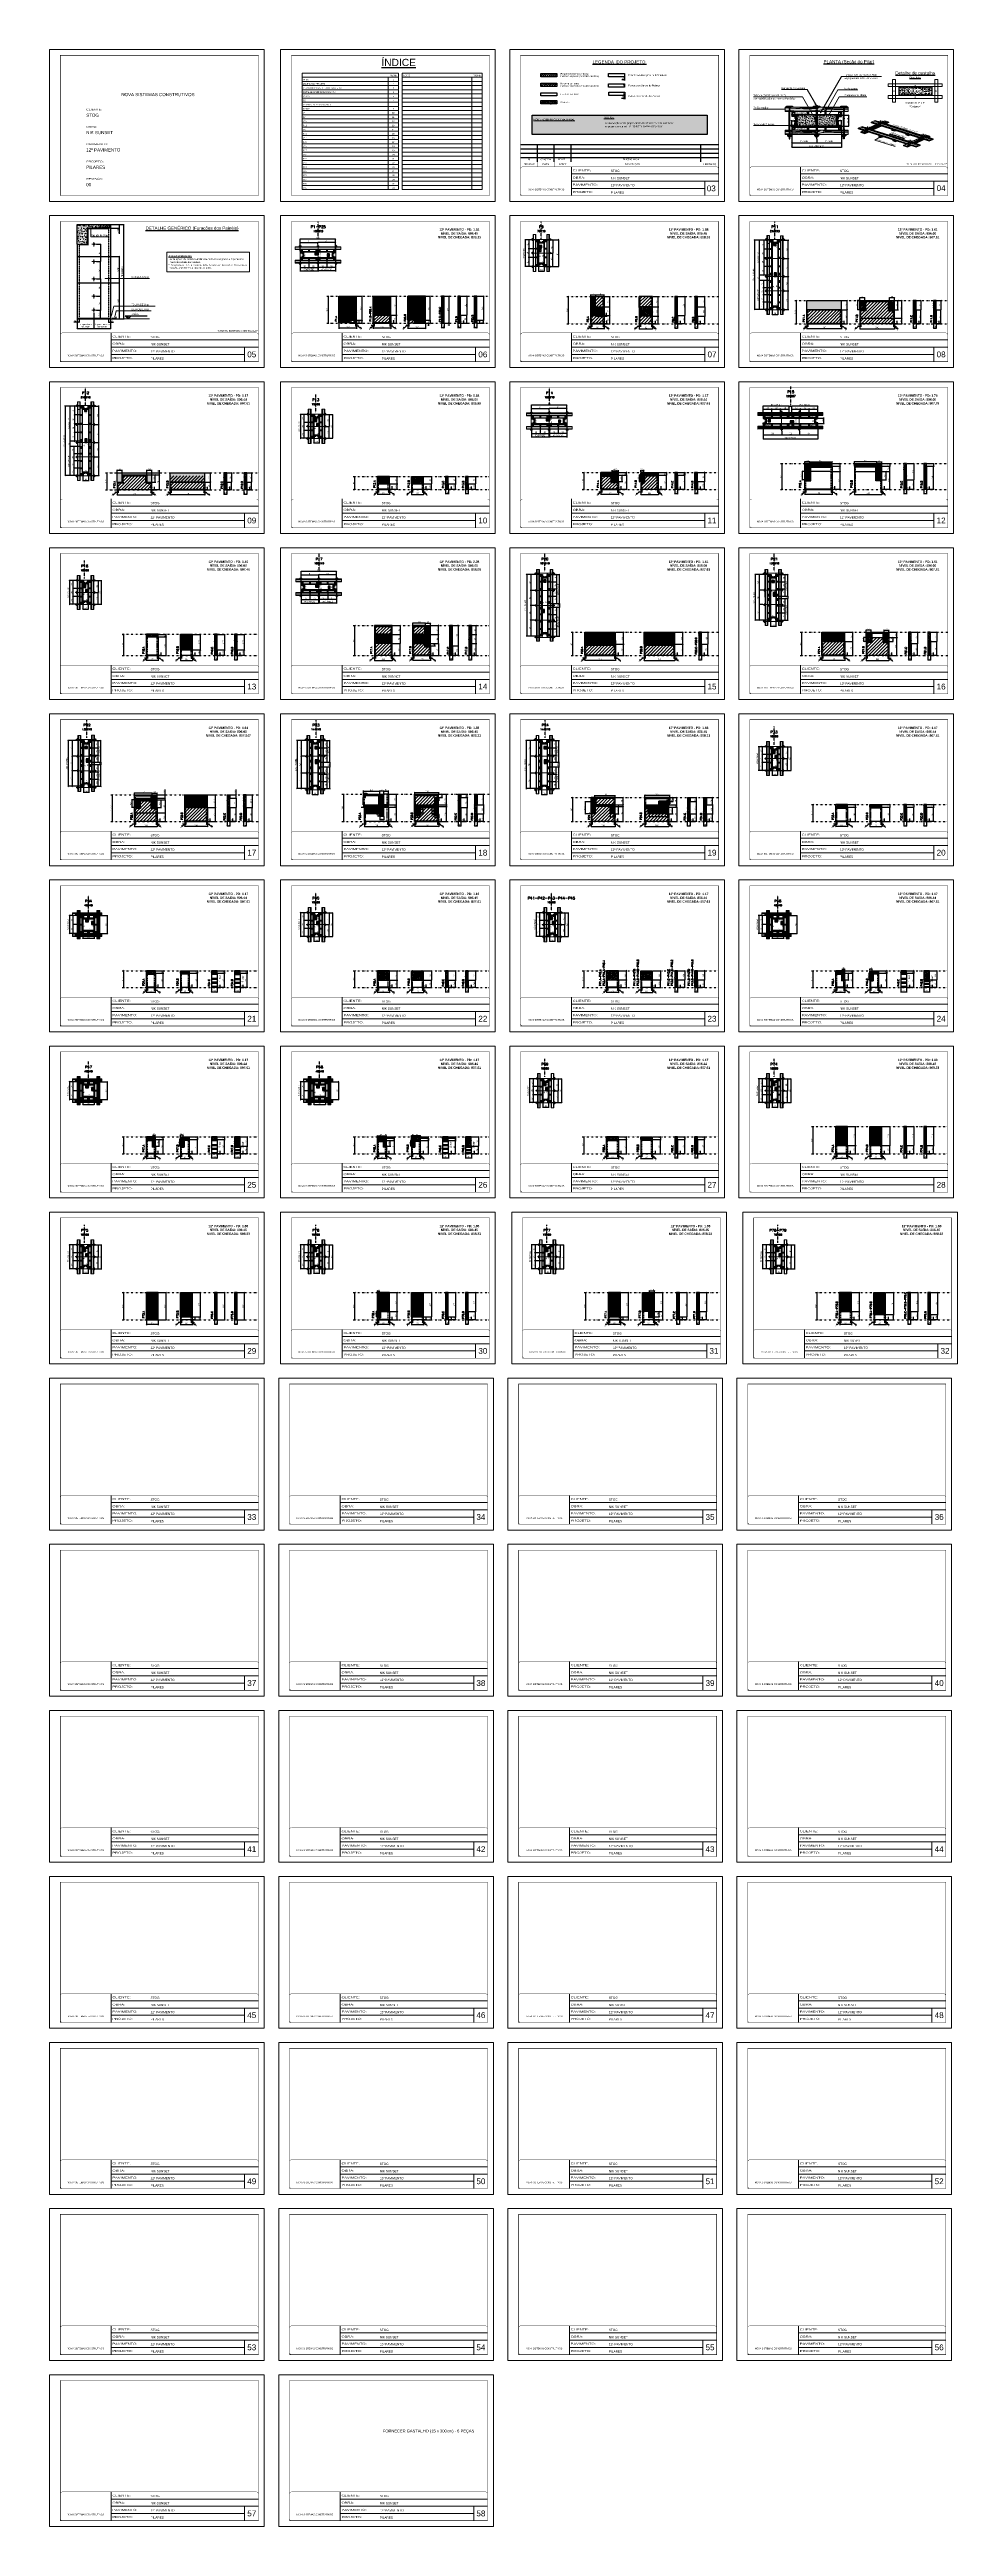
# Model space of a CAD drawing. Extents: x 808 to 7089, y -98 to 17032.
import ezdxf
from ezdxf.enums import TextEntityAlignment as Align

# ---------------------------------------------------------------- set-up
doc = ezdxf.new("R2010")
doc.units = 0
for name, pattern in [('CONTINUO', [0]), ('DASHED', [0.75, 0.5, -0.25]), ('DIVIDE2', [0.625, 0.25, -0.125, 0, -0.125, 0, -0.125]), ('HIDDEN', [0.375, 0.25, -0.125])]:
    doc.linetypes.add(name, pattern=pattern)
for name, color, linetype in [('BARRA ANCORAGEM', 251, 'Continuous'), ('CHAPA', 1, 'Continuous'), ('COTA', 241, 'Continuous'), ('Cota Seção (2x)', 241, 'Continuous'), ('cotas', 4, 'Continuous'), ('MEIO_PONT', 93, 'Continuous'), ('NIVEL', 7, 'Continuous'), ('NOMENCLATURA', 7, 'Continuous'), ('Nível', 160, 'Continuous'), ('Painéis', 200, 'Continuous'), ('SARR_2.2x10', 60, 'Continuous'), ('SARR_2.2x7', 40, 'Continuous'), ('SARRAFO', 251, 'Continuous'), ('Sarrafo de Pressão', 42, 'HIDDEN'), ('texto', 7, 'Continuous'), ('Texto de Titulo', 7, 'Continuous'), ('Texto Qtd Sarr', 242, 'Continuous'), ('TEXTO_GERAL', 7, 'Continuous')]:
    doc.layers.add(name, color=color, linetype=linetype)
for name, color, linetype, lineweight in [('CARIMBO', 255, 'Continuous', 9), ('CONCRETO', 251, 'Continuous', 25), ('Demarcação 1', 251, 'Continuous', 9), ('Folhas', 255, 'Continuous', 9), ('Hachura', 251, 'Continuous', 9), ('Madeira', 126, 'Continuous', 18), ('Perfil Metálico', 224, 'Continuous', 18), ('REAPROVEITAMENTO', 251, 'Continuous', 9), ('SARRAFO DE PRESSAO', 251, 'DASHED', 9), ('Texto Seção', 7, 'Continuous', 15)]:
    doc.layers.add(name, color=color, linetype=linetype, lineweight=lineweight)
doc.layers.add('Demarcação 2', color=7, linetype='Continuous', lineweight=9, true_color=0xe0e0e0)
doc.styles.add('ARIAL', font='arial.ttf')
doc.styles.add('ARIAL_NARROW', font='ARIALN.TTF', dxfattribs={"height": 0.2})
doc.styles.add('COTA TECNICA', font='techl___.ttf', dxfattribs={"height": 10})
doc.styles.add('COTA TECNICA 2X', font='techl___.ttf', dxfattribs={"height": 10})
doc.styles.add('COTA TECNICA-50', font='techl___.ttf', dxfattribs={"height": 10})
doc.styles.add('REGUA-120', font='ROMANS.shx', dxfattribs={"height": 15})
doc.styles.add('ROMANC', font='techb___.ttf', dxfattribs={"height": 2.5})
doc.styles.add('ROMANS', font='romans.shx')
doc.styles.add('SANSSERIF', font='sas_____.pfb')
doc.styles.get("Standard").update_dxf_attribs({"font": 'arial.ttf'})
doc.styles.add('stylellllll', font='verdana.ttf', dxfattribs={"height": 2})
doc.styles.add('Tecnologia', font='')
doc.styles.get('Tecnologia').set_extended_font_data('Forgotten Futurist')
doc.dimstyles.new('3x', dxfattribs={"dimtxt": 10, "dimasz": 5, "dimexe": 7, "dimexo": 5, "dimgap": 4, "dimtad": 1, "dimdec": 4, "dimlfac": 0.333333, "dimdsep": 46, "dimtxsty": 'Standard', "dimblk": 'DOT', "dimcen": 0.09, "dimclrd": 1, "dimclre": 1, "dimclrt": 2, "dimadec": 0, "dimazin": 2, "dimtfac": 1, "dimtdec": 4, "dimtmove": 0, "dimatfit": 3, "dimldrblk": 'DOT', "dimfxl": 1, "dimtolj": 1, "dimtzin": 0, "dimlwd": 9, "dimlwe": 9, "dimarcsym": 0})
doc.dimstyles.new('COTA PAINEL-50', dxfattribs={"dimtxt": 10, "dimasz": 3, "dimexe": 3, "dimexo": 3, "dimgap": 3, "dimtad": 1, "dimdec": 1, "dimzin": 12, "dimdsep": 46, "dimtxsty": 'COTA TECNICA-50', "dimblk1": 'OBLIQUE', "dimblk2": 'OBLIQUE', "dimsah": 1, "dimcen": 0.9, "dimclrd": 4, "dimclre": 4, "dimclrt": 240, "dimadec": 1, "dimazin": 3, "dimtfac": 1, "dimtdec": 1, "dimtmove": 0, "dimatfit": 3, "dimfxl": 1, "dimtolj": 1, "dimtzin": 12, "dimarcsym": 0})
doc.dimstyles.new('PAINEL', dxfattribs={"dimtxt": 10, "dimasz": 3, "dimexe": 3, "dimexo": 3, "dimgap": 3, "dimtad": 1, "dimdec": 1, "dimzin": 12, "dimdsep": 46, "dimtxsty": 'COTA TECNICA', "dimblk1": 'OBLIQUE', "dimblk2": 'OBLIQUE', "dimsah": 1, "dimcen": 0.9, "dimclrd": 4, "dimclre": 4, "dimclrt": 240, "dimadec": 1, "dimazin": 3, "dimtfac": 1, "dimtdec": 1, "dimtmove": 0, "dimatfit": 3, "dimfxl": 1, "dimtolj": 1, "dimtzin": 12, "dimarcsym": 0})
doc.dimstyles.new('SECAO PILAR', dxfattribs={"dimtxt": 10, "dimasz": 3, "dimexe": 3, "dimexo": 3, "dimgap": 3, "dimtad": 1, "dimdec": 1, "dimlfac": 0.5, "dimzin": 12, "dimdsep": 46, "dimtxsty": 'COTA TECNICA 2X', "dimblk1": 'OBLIQUE', "dimblk2": 'OBLIQUE', "dimsah": 1, "dimcen": 0.9, "dimclrd": 256, "dimclre": 256, "dimclrt": 256, "dimadec": 1, "dimazin": 3, "dimtfac": 1, "dimtdec": 1, "dimtmove": 0, "dimatfit": 3, "dimfxl": 1, "dimtolj": 1, "dimtzin": 12, "dimarcsym": 0})
doc.dimstyles.new('SECÇÃO 2', dxfattribs={"dimtxt": 7, "dimasz": 6, "dimexe": 0.18, "dimexo": 2, "dimgap": -4, "dimtad": 3, "dimdec": 1, "dimlfac": 0.5, "dimzin": 12, "dimdsep": 46, "dimtxsty": 'ROMANS', "dimblk": 'ARCHTICK', "dimcen": 0.09, "dimse1": 1, "dimse2": 1, "dimsd1": 1, "dimsd2": 1, "dimclrd": 180, "dimclre": 5, "dimclrt": 1, "dimadec": 0, "dimazin": 3, "dimtfac": 1, "dimtdec": 1, "dimtofl": 0, "dimtmove": 0, "dimatfit": 3, "dimldrblk": 'ARCHTICK', "dimfxl": 1, "dimtolj": 1, "dimtzin": 0, "dimarcsym": 0})
doc.dimstyles.get("Standard").update_dxf_attribs({"dimtxt": 0.18, "dimasz": 0.18, "dimexe": 0.18, "dimexo": 0.0625, "dimgap": 0.09, "dimtad": 0, "dimtih": 1, "dimtoh": 1, "dimdec": 4, "dimzin": 0, "dimdsep": 46, "dimtxsty": 'Standard', "dimcen": 0.09, "dimadec": 0, "dimazin": 0, "dimtfac": 1, "dimtdec": 4, "dimtofl": 0, "dimtmove": 0, "dimatfit": 3, "dimfxl": 1, "dimtolj": 1, "dimtzin": 0, "dimarcsym": 0})
pattern_1 = [(45, (-1603.146, 24034.0335), (-5.303301, 5.303301), []), (45, (-1597.843, 24034.0335), (-5.303301, 5.303301), [9.375, -1.875, 0, -1.875])]
pattern_2 = [(50, (-6186.066, 675.581), (18.218467, -1.593909), [1.905, -20.955]), (355, (-6186.066, 675.581), (-3.524283, 19.105664), [1.524, -16.764]), (100.451, (-6184.547, 675.449), (14.69425, 17.511669), [1.619, -17.809]), (46.1842, (-6186.066, 680.661), (27.107904, -4.204233), [2.8575, -31.4325]), (96.6356, (-6183.807, 680.31), (23.740423, 24.742556), [2.4285, -26.7135]), (351.184, (-6186.066, 680.661), (23.74046, 24.74251), [2.286, -25.146]), (21, (-6183.526, 679.391), (15.161488, -10.226552), [1.905, -20.955]), (326, (-6183.526, 679.391), (6.180203, 18.418797), [1.524, -16.764]), (71.4514, (-6182.262, 678.54), (21.341649, 8.192286), [1.619, -17.809]), (37.5, (-6186.0656, 675.5815), (0.3088603, 8.455504), [0, -16.5608, 0, -17.018, 0, -16.8275]), (7.5, (-6186.066, 675.5815), (6.6819663, 10.0180575), [0, -9.7028, 0, -16.1798, 0, -6.4135]), (327.5, (-6191.73, 675.5815), (13.5590595, -0.5728744), [0, -6.35, 0, -19.812, 0, -26.289]), (317.5, (-6194.27, 675.581), (14.812918, 2.542649), [0, -8.255, 0, -13.1572, 0, -18.669])]
pattern_3 = [(45, (12046.2808, 38522.2207), (-1.12253202, 1.12253202), [])]
pattern_4 = [(45, (11911.2808, 38522.2207), (-1.12253202, 1.12253202), [])]
pattern_5 = [(135, (-18700.3774, 25035.852), (-1.12253202, -1.12253202), [])]
pattern_6 = [(135, (-18700.3774, 24840.852), (-1.12253202, -1.12253202), [])]
pattern_7 = [(45, (13693.9826, 38442.7083), (-1.12253202, 1.12253202), [])]
pattern_8 = [(45, (13693.9826, 38482.7083), (-1.12253202, 1.12253202), [])]
pattern_9 = [(45, (12051.897, 36225.0705), (-1.12253202, 1.12253202), [])]
pattern_10 = [(45, (11916.897, 36225.0705), (-1.12253202, 1.12253202), [])]
pattern_11 = [(135, (-17083.9401, 24839.2267), (-1.12253202, -1.12253202), [])]
pattern_12 = [(45, (-4768.5, -1148.575), (-11.22532, 11.22532), [])]
pattern_13 = [(135, (-21852.4401, 23690.6516), (-1.12253202, -1.12253202), [])]
pattern_14 = [(50, (-4768.5, -1192.575), (5.4655401, -0.4781726), [0.5715, -6.2865]), (355, (-4768.5, -1192.575), (-1.0573026, 5.7317054), [0.4572, -5.0292175]), (100.451445, (-4768.0445, -1192.615), (4.4082374, 5.2535326), [0.4857003, -5.3427073]), (46.1842, (-4768.5, -1191.051), (8.1323712, -1.2612698), [0.85725, -9.42975]), (96.63556, (-4767.822, -1191.156), (7.122124, 7.4227837), [0.7285507, -8.0140682]), (351.18415, (-4768.5, -1191.051), (7.122124, 7.4227837), [0.685799, -7.543792]), (21, (-4767.738, -1191.432), (4.5484317, -3.067956), [0.5715, -6.2865]), (326, (-4767.738, -1191.432), (1.8540609, 5.525639), [0.4572, -5.0292]), (71.451445, (-4767.359, -1191.688), (6.4024926, 2.457683), [0.4857003, -5.3426981]), (37.5, (-4768.5, -1192.5751), (0.0926581, 2.53665117), [0, -4.96824, 0, -5.1054, 0, -5.04825]), (7.5, (-4768.5, -1192.575), (2.00458988, 3.00541724), [0, -2.91084, 0, -4.85394, 0, -1.92405]), (327.5, (-4770.1993, -1192.5751), (4.06771786, -0.17186232), [0, -1.905, 0, -5.9436, 0, -7.8867]), (317.5, (-4770.9613, -1192.575), (4.44387544, 0.7627947), [0, -2.4765, 0, -3.94716, 0, -5.6007])]
pattern_15 = [(135, (-20255.2216, 23847.2167), (-1.12253202, -1.12253202), [])]
pattern_16 = [(135, (-20255.2216, 23632.2167), (-1.12253202, -1.12253202), [])]
pattern_17 = [(45, (12139.1384, 37254.073), (-1.12253202, 1.12253202), [])]
pattern_18 = [(45, (12139.1384, 37274.073), (-1.12253202, 1.12253202), [])]
pattern_19 = [(45, (13645.5203, 37373.6456), (-1.12253202, 1.12253202), [])]
pattern_20 = [(45, (13510.5203, 37373.6456), (-1.12253202, 1.12253202), [])]
pattern_21 = [(50, (1585, 29), (5.4655401, -0.4781726), [0.5715, -6.2865]), (355, (1585, 29), (-1.0573026, 5.7317054), [0.4572, -5.0292175]), (100.451445, (1585.4555, 28.96), (4.4082374, 5.2535326), [0.4857003, -5.3427073]), (46.1842, (1585, 30.524), (8.1323712, -1.2612698), [0.85725, -9.42975]), (96.63556, (1585.678, 30.419), (7.122124, 7.4227837), [0.7285507, -8.0140682]), (351.18415, (1585, 30.524), (7.122124, 7.4227837), [0.685799, -7.543792]), (21, (1585.762, 30.143), (4.5484317, -3.067956), [0.5715, -6.2865]), (326, (1585.762, 30.143), (1.8540609, 5.525639), [0.4572, -5.0292]), (71.451445, (1586.141, 29.8873), (6.4024926, 2.457683), [0.4857003, -5.3426981]), (37.5, (1585, 29), (0.0926581, 2.53665117), [0, -4.96824, 0, -5.1054, 0, -5.04825]), (7.5, (1585, 29), (2.0045899, 3.00541724), [0, -2.91084, 0, -4.85394, 0, -1.92405]), (327.5, (1583.3007, 29), (4.06771786, -0.17186232), [0, -1.905, 0, -5.9436, 0, -7.8867]), (317.5, (1582.5387, 29), (4.4438754, 0.7627947), [0, -2.4765, 0, -3.94716, 0, -5.6007])]
pattern_22 = [(50, (0, 29), (5.4655401, -0.4781726), [0.5715, -6.2865]), (355, (0, 29), (-1.0573026, 5.7317054), [0.4572, -5.0292175]), (100.451445, (0.4555, 28.96), (4.4082374, 5.2535326), [0.4857003, -5.3427073]), (46.1842, (0, 30.524), (8.1323712, -1.2612698), [0.85725, -9.42975]), (96.63556, (0.678, 30.419), (7.122124, 7.4227837), [0.7285507, -8.0140682]), (351.18415, (0, 30.524), (7.122124, 7.4227837), [0.685799, -7.543792]), (21, (0.762, 30.143), (4.5484317, -3.067956), [0.5715, -6.2865]), (326, (0.762, 30.143), (1.8540609, 5.525639), [0.4572, -5.0292]), (71.451445, (1.141, 29.8873), (6.4024926, 2.457683), [0.4857003, -5.3426981]), (37.5, (0, 29), (0.0926581, 2.53665117), [0, -4.96824, 0, -5.1054, 0, -5.04825]), (7.5, (0, 29), (2.0045899, 3.00541724), [0, -2.91084, 0, -4.85394, 0, -1.92405]), (327.5, (-1.6993, 29), (4.06771786, -0.17186232), [0, -1.905, 0, -5.9436, 0, -7.8867]), (317.5, (-2.4613, 29), (4.4438754, 0.7627947), [0, -2.4765, 0, -3.94716, 0, -5.6007])]
pattern_23 = [(225, (-3379.4002, -8445.2636), (1.12253202, -1.12253202), [])]
pattern_24 = [(50, (-1598.5, -1090.575), (5.4655401, -0.4781726), [0.5715, -6.2865]), (355, (-1598.5, -1090.575), (-1.0573026, 5.7317054), [0.4572, -5.0292175]), (100.451445, (-1598.0445, -1090.615), (4.4082374, 5.2535326), [0.4857003, -5.3427073]), (46.1842, (-1598.5, -1089.051), (8.1323712, -1.2612698), [0.85725, -9.42975]), (96.63556, (-1597.822, -1089.156), (7.122124, 7.4227837), [0.7285507, -8.0140682]), (351.18415, (-1598.5, -1089.051), (7.122124, 7.4227837), [0.685799, -7.543792]), (21, (-1597.738, -1089.432), (4.5484317, -3.067956), [0.5715, -6.2865]), (326, (-1597.738, -1089.432), (1.8540609, 5.525639), [0.4572, -5.0292]), (71.451445, (-1597.359, -1089.688), (6.4024926, 2.457683), [0.4857003, -5.3426981]), (37.5, (-1598.5, -1090.5751), (0.0926581, 2.53665117), [0, -4.96824, 0, -5.1054, 0, -5.04825]), (7.5, (-1598.5, -1090.575), (2.0045899, 3.00541724), [0, -2.91084, 0, -4.85394, 0, -1.92405]), (327.5, (-1600.1993, -1090.5751), (4.06771786, -0.17186232), [0, -1.905, 0, -5.9436, 0, -7.8867]), (317.5, (-1600.9613, -1090.575), (4.4438754, 0.7627947), [0, -2.4765, 0, -3.94716, 0, -5.6007])]
pattern_25 = [(135, (-21853.7216, 22698.6416), (-1.12253202, -1.12253202), [])]
pattern_26 = [(135, (-21853.7216, 22483.6416), (-1.12253202, -1.12253202), [])]
pattern_27 = [(45, (10540.6384, 36105.4979), (-1.12253202, 1.12253202), [])]
pattern_28 = [(45, (10540.6384, 36125.4979), (-1.12253202, 1.12253202), [])]
pattern_29 = [(135, (-18676.5607, 22525.7012), (-1.12253202, -1.12253202), [])]
pattern_30 = [(135, (-17096.1517, 22525.7029), (-1.12253202, -1.12253202), [])]
pattern_31 = [(50, (-103.8127, 0), (5.4655401, -0.4781726), [0.5715, -6.2865]), (355, (-103.8127, 0), (-1.0573026, 5.7317054), [0.4572, -5.0292175]), (100.451445, (-103.357, -0.04), (4.4082374, 5.2535326), [0.4857003, -5.3427073]), (46.1842, (-103.813, 1.524), (8.1323712, -1.2612698), [0.85725, -9.42975]), (96.63556, (-103.135, 1.419), (7.122124, 7.4227837), [0.7285507, -8.0140682]), (351.18415, (-103.813, 1.524), (7.122124, 7.4227837), [0.685799, -7.543792]), (21, (-103.0507, 1.143), (4.5484317, -3.067956), [0.5715, -6.2865]), (326, (-103.0507, 1.143), (1.8540609, 5.525639), [0.4572, -5.0292]), (71.451445, (-102.6716, 0.8873), (6.4024926, 2.457683), [0.4857003, -5.3426981]), (37.5, (-103.8127, 0), (0.0926581, 2.53665117), [0, -4.96824, 0, -5.1054, 0, -5.04825]), (7.5, (-103.8127, 0), (2.0045899, 3.00541724), [0, -2.91084, 0, -4.85394, 0, -1.92405]), (327.5, (-105.512, 0), (4.06771786, -0.17186232), [0, -1.905, 0, -5.9436, 0, -7.8867]), (317.5, (-106.274, 0), (4.4438754, 0.7627947), [0, -2.4765, 0, -3.94716, 0, -5.6007])]
pattern_32 = [(135, (-21848.6681, 21377.127), (-1.12253202, -1.12253202), [])]
pattern_33 = [(135, (-20265.019, 21377.1266), (-1.12253202, -1.12253202), [])]
pattern_34 = [(135, (-18680.019, 21377.1266), (-1.12253202, -1.12253202), [])]
pattern_35 = [(45, (1585, 0), (-11.22532, 11.22532), [])]
pattern_36 = [(135, (-17085.2216, 21550.0665), (-1.12253202, -1.12253202), [])]
pattern_37 = [(135, (-17085.2216, 21335.0665), (-1.12253202, -1.12253202), [])]
pattern_38 = [(45, (15309.1384, 34956.9228), (-1.12253202, 1.12253202), [])]
pattern_39 = [(45, (15309.1384, 34976.9228), (-1.12253202, 1.12253202), [])]
pattern_40 = [(45, (10540.6384, 33808.3477), (-1.12253202, 1.12253202), [])]
pattern_41 = [(50, (-4768.5, -1148.575), (5.46554, -0.4781726), [0.5715, -6.2865]), (355, (-4768.5, -1148.575), (-1.0573026, 5.7317054), [0.4572, -5.0292175]), (100.451445, (-4768.0445, -1148.615), (4.4082374, 5.2535326), [0.4857003, -5.3427073]), (46.1842, (-4768.5, -1147.051), (8.1323712, -1.26127), [0.85725, -9.42975]), (96.63556, (-4767.822, -1147.156), (7.122124, 7.4227837), [0.7285507, -8.014068]), (351.18415, (-4768.5, -1147.051), (7.122124, 7.4227837), [0.685799, -7.543792]), (21, (-4767.738, -1147.432), (4.5484317, -3.067956), [0.5715, -6.2865]), (326, (-4767.738, -1147.432), (1.8540609, 5.525639), [0.4572, -5.0292]), (71.451445, (-4767.359, -1147.688), (6.4024926, 2.457683), [0.4857003, -5.3426981]), (37.5, (-4768.5, -1148.5751), (0.0926581, 2.53665117), [0, -4.96824, 0, -5.1054, 0, -5.04825]), (7.5, (-4768.5, -1148.575), (2.0045899, 3.00541724), [0, -2.91084, 0, -4.85394, 0, -1.92405]), (327.5, (-4770.1993, -1148.5751), (4.06771786, -0.17186232), [0, -1.905, 0, -5.9436, 0, -7.8867]), (317.5, (-4770.9613, -1148.575), (4.4438754, 0.7627947), [0, -2.4765, 0, -3.94716, 0, -5.6007])]
pattern_42 = [(135, (-20255.2216, 20401.4914), (-1.12253202, -1.12253202), [])]
pattern_43 = [(135, (-20255.2216, 20186.4914), (-1.12253202, -1.12253202), [])]
pattern_44 = [(45, (12139.1384, 33808.3477), (-1.12253202, 1.12253202), [])]
pattern_45 = [(45, (12139.1384, 33828.3477), (-1.12253202, 1.12253202), [])]
pattern_46 = [(50, (-3170, -1149.575), (5.46554, -0.4781726), [0.5715, -6.2865]), (355, (-3170, -1149.575), (-1.0573026, 5.7317054), [0.4572, -5.0292175]), (100.451445, (-3169.5445, -1149.615), (4.4082374, 5.2535326), [0.4857003, -5.3427073]), (46.1842, (-3170, -1148.051), (8.1323712, -1.26127), [0.85725, -9.42975]), (96.63556, (-3169.322, -1148.156), (7.122124, 7.4227837), [0.7285507, -8.014068]), (351.18415, (-3170, -1148.051), (7.122124, 7.4227837), [0.685799, -7.543792]), (21, (-3169.238, -1148.432), (4.5484317, -3.067956), [0.5715, -6.2865]), (326, (-3169.238, -1148.432), (1.8540609, 5.525639), [0.4572, -5.0292]), (71.451445, (-3168.859, -1148.688), (6.4024926, 2.457683), [0.4857003, -5.3426981]), (37.5, (-3170, -1149.5751), (0.0926581, 2.53665117), [0, -4.96824, 0, -5.1054, 0, -5.04825]), (7.5, (-3170, -1149.575), (2.0045899, 3.00541724), [0, -2.91084, 0, -4.85394, 0, -1.92405]), (327.5, (-3171.6993, -1149.5751), (4.06771786, -0.17186232), [0, -1.905, 0, -5.9436, 0, -7.8867]), (317.5, (-3172.4613, -1149.575), (4.4438754, 0.7627947), [0, -2.4765, 0, -3.94716, 0, -5.6007])]
pattern_47 = [(135, (-18625.0356, 20401.4914), (-1.12253202, -1.12253202), [])]
pattern_48 = [(135, (-18625.0356, 20186.4914), (-1.12253202, -1.12253202), [])]
pattern_49 = [(45, (13769.3244, 33808.3477), (-1.12253202, 1.12253202), [])]
pattern_50 = [(45, (13769.3244, 33828.3477), (-1.12253202, 1.12253202), [])]
pattern_51 = [(50, (-1585, -1148.575), (5.46554, -0.4781726), [0.5715, -6.2865]), (355, (-1585, -1148.575), (-1.0573026, 5.7317054), [0.4572, -5.0292175]), (100.451445, (-1584.5445, -1148.615), (4.4082374, 5.2535326), [0.4857003, -5.3427073]), (46.1842, (-1585, -1147.051), (8.1323712, -1.26127), [0.85725, -9.42975]), (96.63556, (-1584.322, -1147.156), (7.122124, 7.4227837), [0.7285507, -8.014068]), (351.18415, (-1585, -1147.051), (7.122124, 7.4227837), [0.685799, -7.543792]), (21, (-1584.238, -1147.432), (4.5484317, -3.067956), [0.5715, -6.2865]), (326, (-1584.238, -1147.432), (1.8540609, 5.525639), [0.4572, -5.0292]), (71.451445, (-1583.859, -1147.688), (6.4024926, 2.457683), [0.4857003, -5.3426981]), (37.5, (-1585, -1148.5751), (0.0926581, 2.53665117), [0, -4.96824, 0, -5.1054, 0, -5.04825]), (7.5, (-1585, -1148.575), (2.0045899, 3.00541724), [0, -2.91084, 0, -4.85394, 0, -1.92405]), (327.5, (-1586.6993, -1148.5751), (4.06771786, -0.17186232), [0, -1.905, 0, -5.9436, 0, -7.8867]), (317.5, (-1587.4613, -1148.575), (4.4438754, 0.7627947), [0, -2.4765, 0, -3.94716, 0, -5.6007])]
pattern_52 = [(45, (15309.1384, 33808.3477), (-1.12253202, 1.12253202), [])]
pattern_53 = [(45, (10540.6384, 32659.7726), (-1.12253202, 1.12253202), [])]
pattern_54 = [(45, (12139.1384, 32659.7726), (-1.12253202, 1.12253202), [])]
pattern_55 = [(135, (-18670.2216, 19252.9163), (-1.12253202, -1.12253202), [])]
pattern_56 = [(135, (-18670.2216, 19037.9163), (-1.12253202, -1.12253202), [])]
pattern_57 = [(45, (13724.1384, 32659.7726), (-1.12253202, 1.12253202), [])]
pattern_58 = [(45, (13724.1384, 32679.7726), (-1.12253202, 1.12253202), [])]
pattern_59 = [(50, (-1585, -2297.15), (5.46554, -0.4781726), [0.5715, -6.2865]), (355, (-1585, -2297.15), (-1.0573026, 5.7317054), [0.4572, -5.0292175]), (100.451445, (-1584.5445, -2297.19), (4.4082374, 5.2535326), [0.4857003, -5.3427073]), (46.1842, (-1585, -2295.626), (8.1323712, -1.26127), [0.85725, -9.42975]), (96.63556, (-1584.322, -2295.731), (7.122124, 7.4227837), [0.7285507, -8.014068]), (351.18415, (-1585, -2295.626), (7.122124, 7.4227837), [0.685799, -7.543792]), (21, (-1584.238, -2296.007), (4.5484317, -3.067956), [0.5715, -6.2865]), (326, (-1584.238, -2296.007), (1.8540609, 5.525639), [0.4572, -5.0292]), (71.451445, (-1583.859, -2296.263), (6.4024926, 2.457683), [0.4857003, -5.3426981]), (37.5, (-1585, -2297.1502), (0.0926581, 2.53665117), [0, -4.96824, 0, -5.1054, 0, -5.04825]), (7.5, (-1585, -2297.1502), (2.0045899, 3.00541724), [0, -2.91084, 0, -4.85394, 0, -1.92405]), (327.5, (-1586.6993, -2297.1502), (4.06771786, -0.17186232), [0, -1.905, 0, -5.9436, 0, -7.8867]), (317.5, (-1587.4613, -2297.1502), (4.4438754, 0.7627947), [0, -2.4765, 0, -3.94716, 0, -5.6007])]
pattern_60 = [(135, (-17085.2216, 19252.9163), (-1.12253202, -1.12253202), [])]
pattern_61 = [(135, (-17085.2216, 19037.9163), (-1.12253202, -1.12253202), [])]
pattern_62 = [(45, (15309.1384, 32659.7726), (-1.12253202, 1.12253202), [])]
pattern_63 = [(45, (15309.1384, 32679.7726), (-1.12253202, 1.12253202), [])]
pattern_64 = [(50, (0, -2226.15), (5.46554, -0.4781726), [0.5715, -6.2865]), (355, (0, -2226.15), (-1.0573026, 5.7317054), [0.4572, -5.0292175]), (100.451445, (0.4555, -2226.19), (4.4082374, 5.2535326), [0.4857003, -5.3427073]), (46.1842, (0, -2224.626), (8.1323712, -1.26127), [0.85725, -9.42975]), (96.63556, (0.678, -2224.731), (7.122124, 7.4227837), [0.7285507, -8.014068]), (351.18415, (0, -2224.626), (7.122124, 7.4227837), [0.685799, -7.543792]), (21, (0.762, -2225.007), (4.5484317, -3.067956), [0.5715, -6.2865]), (326, (0.762, -2225.007), (1.8540609, 5.525639), [0.4572, -5.0292]), (71.451445, (1.141, -2225.263), (6.4024926, 2.457683), [0.4857003, -5.3426981]), (37.5, (0, -2226.1502), (0.0926581, 2.53665117), [0, -4.96824, 0, -5.1054, 0, -5.04825]), (7.5, (0, -2226.1502), (2.0045899, 3.00541724), [0, -2.91084, 0, -4.85394, 0, -1.92405]), (327.5, (-1.6993, -2226.1502), (4.06771786, -0.17186232), [0, -1.905, 0, -5.9436, 0, -7.8867]), (317.5, (-2.4613, -2226.1502), (4.4438754, 0.7627947), [0, -2.4765, 0, -3.94716, 0, -5.6007])]
pattern_65 = [(135, (-21853.7216, 18104.3411), (-1.12253202, -1.12253202), [])]
pattern_66 = [(135, (-21853.7216, 17889.3411), (-1.12253202, -1.12253202), [])]
pattern_67 = [(45, (10540.6384, 31511.1975), (-1.12253202, 1.12253202), [])]
pattern_68 = [(45, (10540.6384, 31531.1975), (-1.12253202, 1.12253202), [])]
pattern_69 = [(50, (-4768.5, -3374.7253), (5.46554, -0.4781726), [0.5715, -6.2865]), (355, (-4768.5, -3374.7253), (-1.0573026, 5.7317054), [0.4572, -5.0292175]), (100.451445, (-4768.0445, -3374.765), (4.4082374, 5.2535326), [0.4857003, -5.3427073]), (46.1842, (-4768.5, -3373.201), (8.1323712, -1.26127), [0.85725, -9.42975]), (96.63556, (-4767.822, -3373.3064), (7.122124, 7.4227837), [0.7285507, -8.014068]), (351.18415, (-4768.5, -3373.201), (7.122124, 7.4227837), [0.685799, -7.543792]), (21, (-4767.738, -3373.5823), (4.5484317, -3.067956), [0.5715, -6.2865]), (326, (-4767.738, -3373.5823), (1.8540609, 5.525639), [0.4572, -5.0292]), (71.451445, (-4767.359, -3373.838), (6.4024926, 2.457683), [0.4857003, -5.3426981]), (37.5, (-4768.5, -3374.7253), (0.0926581, 2.53665117), [0, -4.96824, 0, -5.1054, 0, -5.04825]), (7.5, (-4768.5, -3374.7253), (2.0045899, 3.00541724), [0, -2.91084, 0, -4.85394, 0, -1.92405]), (327.5, (-4770.1993, -3374.7253), (4.06771786, -0.17186232), [0, -1.905, 0, -5.9436, 0, -7.8867]), (317.5, (-4770.9613, -3374.7253), (4.4438754, 0.7627947), [0, -2.4765, 0, -3.94716, 0, -5.6007])]
pattern_70 = [(135, (-20255.2216, 18104.3411), (-1.12253202, -1.12253202), [])]
pattern_71 = [(135, (-20255.2216, 17889.3411), (-1.12253202, -1.12253202), [])]
pattern_72 = [(45, (12139.1384, 31511.1975), (-1.12253202, 1.12253202), [])]
pattern_73 = [(45, (12139.1384, 31531.1975), (-1.12253202, 1.12253202), [])]
pattern_74 = [(135, (-18656.7216, 18104.3411), (-1.12253202, -1.12253202), [])]
pattern_75 = [(135, (-18656.7216, 17889.3411), (-1.12253202, -1.12253202), [])]
pattern_76 = [(45, (13737.6384, 31511.1975), (-1.12253202, 1.12253202), [])]
pattern_77 = [(45, (13737.6384, 31531.1975), (-1.12253202, 1.12253202), [])]
pattern_78 = [(135, (-17058.2216, 18104.3411), (-1.12253202, -1.12253202), [])]
pattern_79 = [(135, (-17058.2216, 17889.3411), (-1.12253202, -1.12253202), [])]
pattern_80 = [(45, (15336.1384, 31511.1975), (-1.12253202, 1.12253202), [])]
pattern_81 = [(45, (15336.1384, 31531.1975), (-1.12253202, 1.12253202), [])]
pattern_82 = [(50, (27, -3374.7253), (5.46554, -0.4781726), [0.5715, -6.2865]), (355, (27, -3374.7253), (-1.0573026, 5.7317054), [0.4572, -5.0292175]), (100.451445, (27.4555, -3374.765), (4.4082374, 5.2535326), [0.4857003, -5.3427073]), (46.1842, (27, -3373.201), (8.1323712, -1.26127), [0.85725, -9.42975]), (96.63556, (27.678, -3373.3064), (7.122124, 7.4227837), [0.7285507, -8.014068]), (351.18415, (27, -3373.201), (7.122124, 7.4227837), [0.685799, -7.543792]), (21, (27.762, -3373.5823), (4.5484317, -3.067956), [0.5715, -6.2865]), (326, (27.762, -3373.5823), (1.8540609, 5.525639), [0.4572, -5.0292]), (71.451445, (28.141, -3373.838), (6.4024926, 2.457683), [0.4857003, -5.3426981]), (37.5, (27, -3374.7253), (0.0926581, 2.53665117), [0, -4.96824, 0, -5.1054, 0, -5.04825]), (7.5, (27, -3374.7253), (2.0045899, 3.00541724), [0, -2.91084, 0, -4.85394, 0, -1.92405]), (327.5, (25.3007, -3374.7253), (4.06771786, -0.17186232), [0, -1.905, 0, -5.9436, 0, -7.8867]), (317.5, (24.5387, -3374.7253), (4.4438754, 0.7627947), [0, -2.4765, 0, -3.94716, 0, -5.6007])]

# ---------------------------------------------------------------- blocks, each defined once
blk = doc.blocks.new('_Oblique')
at = {"color": 0, "linetype": 'ByBlock', "lineweight": -2}
blk.add_line((-0.5, -0.5), (0.5, 0.5), dxfattribs=at)
blk = doc.blocks.new('*D10')
at = {"layer": 'COTA', "color": 4, "lineweight": -2, "transparency": 16777216}
for p, q in [((6290, 16578), (6338, 16578)), ((6290, 16503), (6338, 16503)), ((6335, 16578), (6335, 16503))]:
    blk.add_line(p, q, dxfattribs=at)
at = {"layer": 'Defpoints', "color": 0, "transparency": 16777216}
for p in [(6287, 16578), (6287, 16503), (6335, 16503)]:
    blk.add_point(p, dxfattribs=at)
at = {"layer": 'COTA', "color": 4, "lineweight": -2, "transparency": 16777216, "xscale": 3, "yscale": 3, "zscale": 3}
for p, rotation in [((6335, 16578), 90), ((6335, 16503), 270)]:
    blk.add_blockref('_Oblique', p, dxfattribs=dict(at, rotation=rotation))
at = {"layer": 'COTA', "color": 240, "transparency": 16777216, "insert": (6327, 16540), "char_height": 10, "attachment_point": 5, "rotation": 90, "style": 'COTA TECNICA-50'}
blk.add_mtext('\\A1;Fundo', dxfattribs=at)
blk = doc.blocks.new('*D11')
at = {"layer": 'COTA', "color": 4, "lineweight": -2, "transparency": 16777216}
for p, q in [((5942, 16473), (5942, 16385)), ((5942, 16388), (6115, 16388)), ((6115, 16412), (6115, 16385))]:
    blk.add_line(p, q, dxfattribs=at)
at = {"layer": 'Defpoints', "color": 0, "transparency": 16777216}
for p in [(5942, 16476), (6115, 16415), (6115, 16388)]:
    blk.add_point(p, dxfattribs=at)
at = {"layer": 'COTA', "color": 4, "lineweight": -2, "transparency": 16777216, "xscale": 3, "yscale": 3, "zscale": 3, "rotation": 180}
blk.add_blockref('_Oblique', (5942, 16388), dxfattribs=at)
at = {"layer": 'COTA', "color": 4, "lineweight": -2, "transparency": 16777216, "xscale": 3, "yscale": 3, "zscale": 3}
blk.add_blockref('_Oblique', (6115, 16388), dxfattribs=at)
at = {"layer": 'COTA', "color": 240, "transparency": 16777216, "insert": (6028, 16397), "char_height": 10, "attachment_point": 5, "style": 'COTA TECNICA-50'}
blk.add_mtext('\\A1;Furação', dxfattribs=at)
blk = doc.blocks.new('*D12')
at = {"layer": 'COTA', "color": 4, "lineweight": -2, "transparency": 16777216}
for p, q in [((6287, 16473), (6287, 16385)), ((6115, 16412), (6115, 16385)), ((6115, 16388), (6287, 16388))]:
    blk.add_line(p, q, dxfattribs=at)
at = {"layer": 'Defpoints', "color": 0, "transparency": 16777216}
for p in [(6287, 16476), (6115, 16415), (6287, 16388)]:
    blk.add_point(p, dxfattribs=at)
at = {"layer": 'COTA', "color": 4, "lineweight": -2, "transparency": 16777216, "xscale": 3, "yscale": 3, "zscale": 3, "rotation": 180}
blk.add_blockref('_Oblique', (6115, 16388), dxfattribs=at)
at = {"layer": 'COTA', "color": 4, "lineweight": -2, "transparency": 16777216, "xscale": 3, "yscale": 3, "zscale": 3}
blk.add_blockref('_Oblique', (6287, 16388), dxfattribs=at)
at = {"layer": 'COTA', "color": 240, "transparency": 16777216, "insert": (6201, 16397), "char_height": 10, "attachment_point": 5, "style": 'COTA TECNICA-50'}
blk.add_mtext('\\A1;Furação', dxfattribs=at)
blk = doc.blocks.new('*D13')
at = {"layer": 'COTA', "color": 4, "lineweight": -2, "transparency": 16777216}
for p, q in [((5942, 16473), (5942, 16355)), ((6287, 16473), (6287, 16355)), ((5942, 16358), (6287, 16358))]:
    blk.add_line(p, q, dxfattribs=at)
at = {"layer": 'Defpoints', "color": 0, "transparency": 16777216}
for p in [(5942, 16476), (6287, 16476), (6287, 16358)]:
    blk.add_point(p, dxfattribs=at)
at = {"layer": 'COTA', "color": 4, "lineweight": -2, "transparency": 16777216, "xscale": 3, "yscale": 3, "zscale": 3, "rotation": 180}
blk.add_blockref('_Oblique', (5942, 16358), dxfattribs=at)
at = {"layer": 'COTA', "color": 4, "lineweight": -2, "transparency": 16777216, "xscale": 3, "yscale": 3, "zscale": 3}
blk.add_blockref('_Oblique', (6287, 16358), dxfattribs=at)
at = {"layer": 'COTA', "color": 240, "transparency": 16777216, "insert": (6115, 16366), "char_height": 10, "attachment_point": 5, "style": 'COTA TECNICA-50'}
blk.add_mtext('\\A1;Lateral do Painel', dxfattribs=at)
blk = doc.blocks.new('*D14')
at = {"layer": 'COTA', "color": 4, "lineweight": -2, "transparency": 16777216}
for p, q in [((5942, 16513), (5942, 16543)), ((5942, 16540), (5963, 16540)), ((5963, 16527), (5963, 16543))]:
    blk.add_line(p, q, dxfattribs=at)
at = {"layer": 'Defpoints', "color": 0, "transparency": 16777216}
for p in [(5942, 16510), (5963, 16540), (5963, 16524)]:
    blk.add_point(p, dxfattribs=at)
at = {"layer": 'COTA', "color": 4, "lineweight": -2, "transparency": 16777216, "xscale": 3, "yscale": 3, "zscale": 3, "rotation": 180}
blk.add_blockref('_Oblique', (5942, 16540), dxfattribs=at)
at = {"layer": 'COTA', "color": 4, "lineweight": -2, "transparency": 16777216, "xscale": 3, "yscale": 3, "zscale": 3}
blk.add_blockref('_Oblique', (5963, 16540), dxfattribs=at)
at = {"layer": 'COTA', "color": 240, "transparency": 16777216, "insert": (5953, 16548), "char_height": 10, "attachment_point": 5, "style": 'COTA TECNICA-50'}
blk.add_mtext('\\A1;7', dxfattribs=at)
blk = doc.blocks.new('*D15')
at = {"layer": 'COTA', "color": 4, "lineweight": -2, "transparency": 16777216}
for p, q in [((6266, 16527), (6266, 16543)), ((6287, 16540), (6266, 16540)), ((6287, 16513), (6287, 16543))]:
    blk.add_line(p, q, dxfattribs=at)
at = {"layer": 'Defpoints', "color": 0, "transparency": 16777216}
for p in [(6266, 16540), (6266, 16524), (6287, 16510)]:
    blk.add_point(p, dxfattribs=at)
at = {"layer": 'COTA', "color": 4, "lineweight": -2, "transparency": 16777216, "xscale": 3, "yscale": 3, "zscale": 3, "rotation": 180}
blk.add_blockref('_Oblique', (6266, 16540), dxfattribs=at)
at = {"layer": 'COTA', "color": 4, "lineweight": -2, "transparency": 16777216, "xscale": 3, "yscale": 3, "zscale": 3}
blk.add_blockref('_Oblique', (6287, 16540), dxfattribs=at)
at = {"layer": 'COTA', "color": 240, "transparency": 16777216, "insert": (6277, 16548), "char_height": 10, "attachment_point": 5, "style": 'COTA TECNICA-50'}
blk.add_mtext('\\A1;7', dxfattribs=at)
blk = doc.blocks.new('*D16')
at = {"layer": 'COTA', "color": 4, "lineweight": -2, "transparency": 16777216}
for p, q in [((1234, 15822), (1294, 15822)), ((1234, 15798), (1294, 15798)), ((1291, 15822), (1291, 15798)), ((1291, 15798), (1291, 15757))]:
    blk.add_line(p, q, dxfattribs=at)
at = {"layer": 'Defpoints', "color": 0, "transparency": 16777216}
for p in [(1231, 15822), (1231, 15798), (1291, 15798)]:
    blk.add_point(p, dxfattribs=at)
at = {"layer": 'COTA', "color": 4, "lineweight": -2, "transparency": 16777216, "xscale": 3, "yscale": 3, "zscale": 3}
for p, rotation in [((1291, 15822), 90), ((1291, 15798), 270)]:
    blk.add_blockref('_Oblique', p, dxfattribs=dict(at, rotation=rotation))
at = {"layer": 'COTA', "color": 240, "transparency": 16777216, "insert": (1283, 15776), "char_height": 10, "attachment_point": 5, "rotation": 90, "style": 'COTA TECNICA-50'}
blk.add_mtext('\\A1;LAJE', dxfattribs=at)
blk = doc.blocks.new('*D17')
at = {"layer": 'COTA', "color": 4, "lineweight": -2, "transparency": 16777216}
for p, q in [((1234, 15418), (1294, 15418)), ((1291, 15418), (1291, 15170)), ((1234, 15170), (1294, 15170))]:
    blk.add_line(p, q, dxfattribs=at)
at = {"layer": 'Defpoints', "color": 0, "transparency": 16777216}
for p in [(1231, 15418), (1231, 15170), (1291, 15170)]:
    blk.add_point(p, dxfattribs=at)
at = {"layer": 'COTA', "color": 4, "lineweight": -2, "transparency": 16777216, "xscale": 3, "yscale": 3, "zscale": 3}
for p, rotation in [((1291, 15418), 90), ((1291, 15170), 270)]:
    blk.add_blockref('_Oblique', p, dxfattribs=dict(at, rotation=rotation))
at = {"layer": 'COTA', "color": 240, "transparency": 16777216, "insert": (1283, 15294), "char_height": 10, "attachment_point": 5, "rotation": 90, "style": 'COTA TECNICA-50'}
blk.add_mtext('\\A1;248', dxfattribs=at)
blk = doc.blocks.new('*D18')
at = {"layer": 'COTA', "color": 4, "lineweight": -2, "transparency": 16777216}
for p, q in [((1234, 15822), (1324, 15822)), ((1321, 15822), (1321, 15170)), ((1234, 15170), (1324, 15170))]:
    blk.add_line(p, q, dxfattribs=at)
at = {"layer": 'Defpoints', "color": 0, "transparency": 16777216}
for p in [(1231, 15822), (1231, 15170), (1321, 15170)]:
    blk.add_point(p, dxfattribs=at)
at = {"layer": 'COTA', "color": 4, "lineweight": -2, "transparency": 16777216, "xscale": 3, "yscale": 3, "zscale": 3}
for p, rotation in [((1321, 15822), 90), ((1321, 15170), 270)]:
    blk.add_blockref('_Oblique', p, dxfattribs=dict(at, rotation=rotation))
at = {"layer": 'COTA', "color": 240, "transparency": 16777216, "insert": (1311, 15496), "char_height": 10, "attachment_point": 5, "rotation": 90, "style": 'COTA TECNICA-50'}
blk.add_mtext('\\A1;PÉ DIREITO', dxfattribs=at)
blk = doc.blocks.new('*D19')
at = {"layer": 'COTA', "color": 4, "lineweight": -2, "transparency": 16777216}
for p, q in [((999, 15167), (999, 15100)), ((999, 15103), (1115, 15103)), ((1115, 15212), (1115, 15100))]:
    blk.add_line(p, q, dxfattribs=at)
at = {"layer": 'Defpoints', "color": 0, "transparency": 16777216}
for p in [(999, 15170), (1115, 15215), (1115, 15103)]:
    blk.add_point(p, dxfattribs=at)
at = {"layer": 'COTA', "color": 4, "lineweight": -2, "transparency": 16777216, "xscale": 3, "yscale": 3, "zscale": 3, "rotation": 180}
blk.add_blockref('_Oblique', (999, 15103), dxfattribs=at)
at = {"layer": 'COTA', "color": 4, "lineweight": -2, "transparency": 16777216, "xscale": 3, "yscale": 3, "zscale": 3}
blk.add_blockref('_Oblique', (1115, 15103), dxfattribs=at)
at = {"layer": 'COTA', "color": 240, "transparency": 16777216, "insert": (1057, 15122), "char_height": 10, "attachment_point": 5, "style": 'COTA TECNICA-50'}
blk.add_mtext('\\A1;Espaço máximo\\Pda furação', dxfattribs=at)
blk = doc.blocks.new('*D20')
at = {"layer": 'COTA', "color": 4, "lineweight": -2, "transparency": 16777216}
for p, q in [((1115, 15212), (1115, 15100)), ((1115, 15103), (1231, 15103)), ((1231, 15167), (1231, 15100))]:
    blk.add_line(p, q, dxfattribs=at)
at = {"layer": 'Defpoints', "color": 0, "transparency": 16777216}
for p in [(1115, 15215), (1231, 15170), (1231, 15103)]:
    blk.add_point(p, dxfattribs=at)
at = {"layer": 'COTA', "color": 4, "lineweight": -2, "transparency": 16777216, "xscale": 3, "yscale": 3, "zscale": 3, "rotation": 180}
blk.add_blockref('_Oblique', (1115, 15103), dxfattribs=at)
at = {"layer": 'COTA', "color": 4, "lineweight": -2, "transparency": 16777216, "xscale": 3, "yscale": 3, "zscale": 3}
blk.add_blockref('_Oblique', (1231, 15103), dxfattribs=at)
at = {"layer": 'COTA', "color": 240, "transparency": 16777216, "insert": (1173, 15122), "char_height": 10, "attachment_point": 5, "style": 'COTA TECNICA-50'}
blk.add_mtext('\\A1;Espaço máximo\\Pda furação', dxfattribs=at)
blk = doc.blocks.new('*D21')
at = {"layer": 'COTA', "color": 4, "lineweight": -2, "transparency": 16777216}
for p, q in [((999, 15148), (977, 15148)), ((999, 15167), (999, 15145)), ((1013, 15148), (999, 15148)), ((1013, 15167), (1013, 15145))]:
    blk.add_line(p, q, dxfattribs=at)
at = {"layer": 'Defpoints', "color": 0, "transparency": 16777216}
for p in [(999, 15170), (1013, 15170), (1013, 15148)]:
    blk.add_point(p, dxfattribs=at)
at = {"layer": 'COTA', "color": 4, "lineweight": -2, "transparency": 16777216, "xscale": 3, "yscale": 3, "zscale": 3, "rotation": 180}
blk.add_blockref('_Oblique', (999, 15148), dxfattribs=at)
at = {"layer": 'COTA', "color": 4, "lineweight": -2, "transparency": 16777216, "xscale": 3, "yscale": 3, "zscale": 3}
blk.add_blockref('_Oblique', (1013, 15148), dxfattribs=at)
at = {"layer": 'COTA', "color": 240, "transparency": 16777216, "insert": (985, 15156), "char_height": 10, "attachment_point": 5, "style": 'COTA TECNICA-50'}
blk.add_mtext('\\A1;14', dxfattribs=at)
blk = doc.blocks.new('*D22')
at = {"layer": 'COTA', "color": 4, "lineweight": -2, "transparency": 16777216}
for p, q in [((1217, 15167), (1217, 15145)), ((1217, 15148), (1231, 15148)), ((1231, 15167), (1231, 15145)), ((1231, 15148), (1250, 15148))]:
    blk.add_line(p, q, dxfattribs=at)
at = {"layer": 'Defpoints', "color": 0, "transparency": 16777216}
for p in [(1217, 15170), (1231, 15170), (1231, 15148)]:
    blk.add_point(p, dxfattribs=at)
at = {"layer": 'COTA', "color": 4, "lineweight": -2, "transparency": 16777216, "xscale": 3, "yscale": 3, "zscale": 3, "rotation": 180}
blk.add_blockref('_Oblique', (1217, 15148), dxfattribs=at)
at = {"layer": 'COTA', "color": 4, "lineweight": -2, "transparency": 16777216, "xscale": 3, "yscale": 3, "zscale": 3}
blk.add_blockref('_Oblique', (1231, 15148), dxfattribs=at)
at = {"layer": 'COTA', "color": 240, "transparency": 16777216, "insert": (1242, 15156), "char_height": 10, "attachment_point": 5, "style": 'COTA TECNICA-50'}
blk.add_mtext('\\A1;14', dxfattribs=at)
blk = doc.blocks.new('*D23')
at = {"layer": 'COTA', "color": 4, "lineweight": -2, "transparency": 16777216}
for p, q in [((1133, 15230), (1163, 15230)), ((1160, 15170), (1160, 15230))]:
    blk.add_line(p, q, dxfattribs=at)
at = {"layer": 'Defpoints', "color": 0, "transparency": 16777216}
for p in [(1130, 15230), (1160, 15230), (1160, 15170)]:
    blk.add_point(p, dxfattribs=at)
at = {"layer": 'COTA', "color": 4, "lineweight": -2, "transparency": 16777216, "xscale": 3, "yscale": 3, "zscale": 3}
for p, rotation in [((1160, 15230), 90), ((1160, 15170), 270)]:
    blk.add_blockref('_Oblique', p, dxfattribs=dict(at, rotation=rotation))
at = {"layer": 'COTA', "color": 240, "transparency": 16777216, "insert": (1152, 15200), "char_height": 10, "attachment_point": 5, "rotation": 90, "style": 'COTA TECNICA-50'}
blk.add_mtext('\\A1;30', dxfattribs=at)
blk = doc.blocks.new('*D24')
at = {"layer": 'COTA', "color": 4, "lineweight": -2, "transparency": 16777216}
for p, q in [((1133, 15326), (1163, 15326)), ((1160, 15326), (1160, 15230)), ((1133, 15230), (1163, 15230))]:
    blk.add_line(p, q, dxfattribs=at)
at = {"layer": 'Defpoints', "color": 0, "transparency": 16777216}
for p in [(1130, 15326), (1130, 15230), (1160, 15230)]:
    blk.add_point(p, dxfattribs=at)
at = {"layer": 'COTA', "color": 4, "lineweight": -2, "transparency": 16777216, "xscale": 3, "yscale": 3, "zscale": 3}
for p, rotation in [((1160, 15326), 90), ((1160, 15230), 270)]:
    blk.add_blockref('_Oblique', p, dxfattribs=dict(at, rotation=rotation))
at = {"layer": 'COTA', "color": 240, "transparency": 16777216, "insert": (1152, 15278), "char_height": 10, "attachment_point": 5, "rotation": 90, "style": 'COTA TECNICA-50'}
blk.add_mtext('\\A1;50', dxfattribs=at)
blk = doc.blocks.new('*D25')
at = {"layer": 'COTA', "color": 4, "lineweight": -2, "transparency": 16777216}
for p, q in [((1133, 15446), (1163, 15446)), ((1160, 15446), (1160, 15326)), ((1133, 15326), (1163, 15326))]:
    blk.add_line(p, q, dxfattribs=at)
at = {"layer": 'Defpoints', "color": 0, "transparency": 16777216}
for p in [(1130, 15446), (1130, 15326), (1160, 15326)]:
    blk.add_point(p, dxfattribs=at)
at = {"layer": 'COTA', "color": 4, "lineweight": -2, "transparency": 16777216, "xscale": 3, "yscale": 3, "zscale": 3}
for p, rotation in [((1160, 15446), 90), ((1160, 15326), 270)]:
    blk.add_blockref('_Oblique', p, dxfattribs=dict(at, rotation=rotation))
at = {"layer": 'COTA', "color": 240, "transparency": 16777216, "insert": (1152, 15386), "char_height": 10, "attachment_point": 5, "rotation": 90, "style": 'COTA TECNICA-50'}
blk.add_mtext('\\A1;50', dxfattribs=at)
blk = doc.blocks.new('*D26')
at = {"layer": 'COTA', "color": 4, "lineweight": -2, "transparency": 16777216}
for p, q in [((1133, 15566), (1163, 15566)), ((1133, 15446), (1163, 15446)), ((1160, 15446), (1160, 15566))]:
    blk.add_line(p, q, dxfattribs=at)
at = {"layer": 'Defpoints', "color": 0, "transparency": 16777216}
for p in [(1130, 15566), (1130, 15446), (1160, 15566)]:
    blk.add_point(p, dxfattribs=at)
at = {"layer": 'COTA', "color": 4, "lineweight": -2, "transparency": 16777216, "xscale": 3, "yscale": 3, "zscale": 3}
for p, rotation in [((1160, 15566), 90), ((1160, 15446), 270)]:
    blk.add_blockref('_Oblique', p, dxfattribs=dict(at, rotation=rotation))
at = {"layer": 'COTA', "color": 240, "transparency": 16777216, "insert": (1152, 15506), "char_height": 10, "attachment_point": 5, "rotation": 90, "style": 'COTA TECNICA-50'}
blk.add_mtext('\\A1;50', dxfattribs=at)
blk = doc.blocks.new('*D27')
at = {"layer": 'COTA', "color": 4, "lineweight": -2, "transparency": 16777216}
for p, q in [((1133, 15686), (1163, 15686)), ((1160, 15686), (1160, 15566)), ((1133, 15566), (1163, 15566))]:
    blk.add_line(p, q, dxfattribs=at)
at = {"layer": 'Defpoints', "color": 0, "transparency": 16777216}
for p in [(1130, 15686), (1130, 15566), (1160, 15566)]:
    blk.add_point(p, dxfattribs=at)
at = {"layer": 'COTA', "color": 4, "lineweight": -2, "transparency": 16777216, "xscale": 3, "yscale": 3, "zscale": 3}
for p, rotation in [((1160, 15686), 90), ((1160, 15566), 270)]:
    blk.add_blockref('_Oblique', p, dxfattribs=dict(at, rotation=rotation))
at = {"layer": 'COTA', "color": 240, "transparency": 16777216, "insert": (1152, 15626), "char_height": 10, "attachment_point": 5, "rotation": 90, "style": 'COTA TECNICA-50'}
blk.add_mtext('\\A1;50', dxfattribs=at)
blk = doc.blocks.new('*D28')
at = {"layer": 'COTA', "color": 4, "lineweight": -2, "transparency": 16777216}
for p, q in [((1234, 15602), (1294, 15602)), ((1291, 15602), (1291, 15418)), ((1234, 15418), (1294, 15418))]:
    blk.add_line(p, q, dxfattribs=at)
at = {"layer": 'Defpoints', "color": 0, "transparency": 16777216}
for p in [(1231, 15602), (1231, 15418), (1291, 15418)]:
    blk.add_point(p, dxfattribs=at)
at = {"layer": 'COTA', "color": 4, "lineweight": -2, "transparency": 16777216, "xscale": 3, "yscale": 3, "zscale": 3}
for p, rotation in [((1291, 15602), 90), ((1291, 15418), 270)]:
    blk.add_blockref('_Oblique', p, dxfattribs=dict(at, rotation=rotation))
at = {"layer": 'COTA', "color": 240, "transparency": 16777216, "insert": (1283, 15510), "char_height": 10, "attachment_point": 5, "rotation": 90, "style": 'COTA TECNICA-50'}
blk.add_mtext('\\A1;VAR', dxfattribs=at)
blk = doc.blocks.new('_Dot')
at = {"color": 0, "linetype": 'ByBlock', "lineweight": -2}
blk.add_line((-0.5, 0), (-1, 0), dxfattribs=at)
at = {"color": 0, "linetype": 'ByBlock', "const_width": 0.5}
blk.add_lwpolyline([(-0.25, 0, 1), (0.25, 0, 1)], format="xyb", close=True, dxfattribs=at)
blk = doc.blocks.new('Furação')
at = {"color": 2}
for p, q in [((3740, 710.4), (3755, 710.4)), ((3747.5, 717.9), (3747.5, 702.9))]:
    blk.add_line(p, q, dxfattribs=at)
blk.add_circle((3747.5, 710.4), 2.5, dxfattribs=at)
blk = doc.blocks.new('*D29')
at = {"layer": 'cotas', "color": 4, "lineweight": -2, "transparency": 16777216}
for p, q in [((4784, 16822), (4766, 16822)), ((4784, 16841), (4784, 16819)), ((4786, 16822), (4784, 16822)), ((4786, 16841), (4786, 16819)), ((4786, 16822), (4789, 16822))]:
    blk.add_line(p, q, dxfattribs=at)
at = {"layer": 'Defpoints', "color": 0, "transparency": 16777216}
for p in [(4784, 16844), (4784, 16822), (4786, 16844)]:
    blk.add_point(p, dxfattribs=at)
at = {"layer": 'cotas', "color": 4, "lineweight": -2, "transparency": 16777216, "xscale": 3, "yscale": 3, "zscale": 3}
blk.add_blockref('_Oblique', (4784, 16822), dxfattribs=at)
at = {"layer": 'cotas', "color": 4, "lineweight": -2, "transparency": 16777216, "xscale": 3, "yscale": 3, "zscale": 3, "rotation": 180}
blk.add_blockref('_Oblique', (4786, 16822), dxfattribs=at)
at = {"layer": 'cotas', "color": 240, "transparency": 16777216, "insert": (4772, 16830), "char_height": 10, "attachment_point": 5, "style": 'COTA TECNICA-50'}
blk.add_mtext('\\A1;2', dxfattribs=at)
blk = doc.blocks.new('*D30')
at = {"layer": 'cotas', "color": 4, "lineweight": -2, "transparency": 16777216}
for p, q in [((4780, 16693), (4765, 16693)), ((4780, 16712), (4780, 16690)), ((4787, 16693), (4780, 16693)), ((4787, 16712), (4787, 16690))]:
    blk.add_line(p, q, dxfattribs=at)
at = {"layer": 'Defpoints', "color": 0, "transparency": 16777216}
for p in [(4780, 16715), (4780, 16693), (4787, 16715)]:
    blk.add_point(p, dxfattribs=at)
at = {"layer": 'cotas', "color": 4, "lineweight": -2, "transparency": 16777216, "xscale": 3, "yscale": 3, "zscale": 3, "rotation": 180}
blk.add_blockref('_Oblique', (4780, 16693), dxfattribs=at)
at = {"layer": 'cotas', "color": 4, "lineweight": -2, "transparency": 16777216, "xscale": 3, "yscale": 3, "zscale": 3}
blk.add_blockref('_Oblique', (4787, 16693), dxfattribs=at)
at = {"layer": 'cotas', "color": 240, "transparency": 16777216, "insert": (4771, 16701), "char_height": 10, "attachment_point": 5, "style": 'COTA TECNICA-50'}
blk.add_mtext('\\A1;7', dxfattribs=at)
blk = doc.blocks.new('9999999999')
at = {"color": 30, "linetype": 'CONTINUO'}
for p, q in [((98565, 34230), (98565, 34429)), ((98565, 34380), (99584, 34380)), ((98565, 34330), (99488, 34330)), ((98565, 34280), (99488, 34280)), ((99584, 34330), (99488, 34330)), ((99488, 34330), (99488, 34230))]:
    blk.add_line(p, q, dxfattribs=at)
at = {"color": 30, "linetype": 'CONTINUO', "const_width": 2}
blk.add_lwpolyline([(99584, 34230), (99584, 34414, 0.414214), (99569, 34429), (98229, 34429, 0.414214), (98214, 34414), (98214, 34245, 0.414214), (98229, 34230), (99584, 34230)], format="xyb", dxfattribs=at)
at = {"layer": 'Folhas'}
blk.add_lwpolyline([(98139, 34190), (99624, 34190), (99624, 35240), (98139, 35240)], close=True, dxfattribs=at)
at = {"layer": 'Folhas', "color": 30, "const_width": 3}
blk.add_lwpolyline([(98214, 34230), (99584, 34230), (99584, 35200), (98214, 35200)], close=True, dxfattribs=at)
at = {"color": 7, "linetype": 'Continuous', "ltscale": 5, "style": 'ARIAL'}
for s, height, p in [('NOVA SISTEMAS CONSTRUTIVOS', 11.06, (98263, 34267)), ('STOG', 15.5, (98838, 34393)), ('NIK SUNSET', 15.5, (98838, 34343)), ('12º PAVIMENTO', 15.48, (98838, 34294)), ('PILARES', 15.5, (98838, 34244))]:
    blk.add_text(s, height=height, dxfattribs=at).set_placement(p)
at = {"layer": 'Folhas', "color": 7, "style": 'Tecnologia', "width": 1.5}
for s, p in [('CLIENTE:', (98574, 34397)), ('OBRA:', (98574, 34347)), ('PAVIMENTO:', (98574, 34298)), ('PROJETO:', (98574, 34248))]:
    blk.add_text(s, height=14, dxfattribs=at).set_placement(p)
blk = doc.blocks.new('titulo1')
at = {"layer": 'Defpoints', "color": 252, "linetype": 'HIDDEN', "ltscale": 2}
blk.add_line((0, 0), (0, 125), dxfattribs=at)
at = {"layer": 'Defpoints', "style": 'ROMANS', "oblique": 15}
blk.add_attdef('FOLHA', text='', height=10, dxfattribs=at).set_placement((0, 16), align=Align.MIDDLE_CENTER)
at = {"layer": 'Texto Qtd Sarr', "color": 3, "style": 'ROMANS', "oblique": 15}
for tag, height, p in [('TITULO', 17, (0, 71)), ('SEÇÃO', 12, (0, 42))]:
    blk.add_attdef(tag, text='', height=height, dxfattribs=at).set_placement(p, align=Align.MIDDLE_CENTER)
blk = doc.blocks.new('*D32')
at = {"layer": 'Cota Seção (2x)', "color": 180, "lineweight": -2, "transparency": 16777216}
for p, q in [((2669, 15627), (2644, 15627)), ((2644, 15627), (2644, 15612)), ((2644, 15612), (2669, 15612)), ((2669, 15612), (2669, 15627))]:
    blk.add_line(p, q, dxfattribs=at)
at = {"layer": 'Defpoints', "color": 0, "transparency": 16777216}
for p in [(2565, 15631), (2565, 15608), (2765, 15631)]:
    blk.add_point(p, dxfattribs=at)
at = {"layer": 'Cota Seção (2x)', "color": 1, "transparency": 16777216, "insert": (2656, 15620), "char_height": 7, "attachment_point": 5, "style": 'ROMANS'}
blk.add_mtext('\\A1;100', dxfattribs=at)
blk = doc.blocks.new('_ArchTick')
at = {"color": 0, "linetype": 'ByBlock', "const_width": 0.15}
blk.add_lwpolyline([(-0.5, -0.5), (0.5, 0.5)], dxfattribs=at)
blk = doc.blocks.new('*D33')
at = {"layer": 'Cota Seção (2x)', "lineweight": -2, "transparency": 16777216}
for p, q in [((2543, 15638), (2543, 15723)), ((2787, 15720), (2543, 15720)), ((2787, 15638), (2787, 15723))]:
    blk.add_line(p, q, dxfattribs=at)
at = {"layer": 'Defpoints', "color": 0, "transparency": 16777216}
for p in [(2543, 15720), (2543, 15635), (2787, 15635)]:
    blk.add_point(p, dxfattribs=at)
at = {"layer": 'Cota Seção (2x)', "lineweight": -2, "transparency": 16777216, "xscale": 3, "yscale": 3, "zscale": 3, "rotation": 180}
blk.add_blockref('_Oblique', (2543, 15720), dxfattribs=at)
at = {"layer": 'Cota Seção (2x)', "lineweight": -2, "transparency": 16777216, "xscale": 3, "yscale": 3, "zscale": 3}
blk.add_blockref('_Oblique', (2787, 15720), dxfattribs=at)
at = {"layer": 'Cota Seção (2x)', "transparency": 16777216, "insert": (2665, 15728), "char_height": 10, "attachment_point": 5, "style": 'COTA TECNICA 2X'}
blk.add_mtext('\\A1;122', dxfattribs=at)
blk = doc.blocks.new('*D34')
at = {"layer": 'Cota Seção (2x)', "lineweight": -2, "transparency": 16777216}
for p, q in [((2665, 15684), (2665, 15700)), ((2787, 15697), (2665, 15697)), ((2787, 15672), (2787, 15700))]:
    blk.add_line(p, q, dxfattribs=at)
at = {"layer": 'Defpoints', "color": 0, "transparency": 16777216}
for p in [(2665, 15697), (2665, 15681), (2787, 15669)]:
    blk.add_point(p, dxfattribs=at)
at = {"layer": 'Cota Seção (2x)', "lineweight": -2, "transparency": 16777216, "xscale": 3, "yscale": 3, "zscale": 3, "rotation": 180}
blk.add_blockref('_Oblique', (2665, 15697), dxfattribs=at)
at = {"layer": 'Cota Seção (2x)', "lineweight": -2, "transparency": 16777216, "xscale": 3, "yscale": 3, "zscale": 3}
blk.add_blockref('_Oblique', (2787, 15697), dxfattribs=at)
at = {"layer": 'Cota Seção (2x)', "transparency": 16777216, "insert": (2726, 15705), "char_height": 10, "attachment_point": 5, "style": 'COTA TECNICA 2X'}
blk.add_mtext('\\A1;61', dxfattribs=at)
blk = doc.blocks.new('*D35')
at = {"layer": 'Cota Seção (2x)', "lineweight": -2, "transparency": 16777216}
for p, q in [((2543, 15672), (2543, 15700)), ((2543, 15697), (2665, 15697)), ((2665, 15684), (2665, 15700))]:
    blk.add_line(p, q, dxfattribs=at)
at = {"layer": 'Defpoints', "color": 0, "transparency": 16777216}
for p in [(2543, 15669), (2665, 15697), (2665, 15681)]:
    blk.add_point(p, dxfattribs=at)
at = {"layer": 'Cota Seção (2x)', "lineweight": -2, "transparency": 16777216, "xscale": 3, "yscale": 3, "zscale": 3, "rotation": 180}
blk.add_blockref('_Oblique', (2543, 15697), dxfattribs=at)
at = {"layer": 'Cota Seção (2x)', "lineweight": -2, "transparency": 16777216, "xscale": 3, "yscale": 3, "zscale": 3}
blk.add_blockref('_Oblique', (2665, 15697), dxfattribs=at)
at = {"layer": 'Cota Seção (2x)', "transparency": 16777216, "insert": (2604, 15705), "char_height": 10, "attachment_point": 5, "style": 'COTA TECNICA 2X'}
blk.add_mtext('\\A1;61', dxfattribs=at)
blk = doc.blocks.new('*D36')
at = {"layer": 'Cota Seção (2x)', "color": 180, "lineweight": -2, "transparency": 16777216}
for p, q in [((2744, 15619), (2729, 15619)), ((2729, 15619), (2729, 15601)), ((2729, 15601), (2744, 15601)), ((2744, 15601), (2744, 15619))]:
    blk.add_line(p, q, dxfattribs=at)
at = {"layer": 'Defpoints', "color": 0, "transparency": 16777216}
for p in [(2748, 15593), (2765, 15631), (2765, 15593)]:
    blk.add_point(p, dxfattribs=at)
at = {"layer": 'Cota Seção (2x)', "color": 1, "transparency": 16777216, "insert": (2737, 15610), "char_height": 7, "attachment_point": 5, "rotation": 90, "style": 'ROMANS'}
blk.add_mtext('\\A1;19', dxfattribs=at)
blk = doc.blocks.new('C')
at = {"layer": 'Hachura', "color": 0}
for p, q in [((0, 3.2), (0, -3.2)), ((0.4, 3.2), (0, 3.2)), ((0.5, 3.2), (0, 3.2)), ((0.5, 3), (0, 3)), ((0.5, 2.9), (0, 2.9)), ((0, 2.7), (0, -1.2)), ((0.5, 2.6), (0, 2.6)), ((0.5, 2.2), (0, 2.2)), ((0.5, 1.5), (0, 1.5)), ((0.4, 0.5), (0.2, 0.5)), ((0.4, -3.2), (0.4, 3.2)), ((0.4, 3.2), (2.6, 3.2)), ((1.7, 1), (0.4, 1)), ((1.5, 0.1), (0.4, 0.1)), ((1.4, 1.9), (1.4, 1)), ((2.6, 2.4), (1.5, 2.1)), ((1.7, -1), (1.7, 1)), ((1.7, 1), (1.7, 0.8)), ((1.7, 1), (1.7, 0.8)), ((1.7, 0.8), (3.4, 0.8)), ((3.4, 0.4), (1.7, 0.4)), ((2.6, 3.2), (2.6, 2.4)), ((3.3, 0.8), (3.3, -0.8)), ((3.4, 0.8), (3.4, -0.8)), ((3.7, 0.4), (3.4, 0.4)), ((3.8, -0.5), (3.4, 0.4)), ((3.4, 0.1), (3.7, -0.6)), ((3.7, 0.5), (4.3, -0.6)), ((3.7, 0.4), (4.2, -0.5)), ((4.4, -0.6), (3.8, 0.5)), ((4.2, 0.4), (3.9, 0.4)), ((4.4, -0.5), (3.9, 0.4)), ((4.2, 0.4), (4.3, 0.4)), ((4.3, 0.5), (4.8, -0.6)), ((4.3, 0.4), (4.7, -0.5)), ((5, -0.6), (4.4, 0.5)), ((4.5, 0.4), (4.8, 0.4)), ((5, -0.5), (4.5, 0.4)), ((4.8, 0.4), (5.3, -0.5)), ((4.9, 0.5), (5.4, -0.6)), ((5.5, -0.6), (5, 0.5)), ((5.6, -0.5), (5.1, 0.4)), ((5.4, 0.4), (5.1, 0.4)), ((5.6, -0.5), (5.1, 0.4)), ((5.4, 0.4), (5.7, -0.2)), ((5.5, 0.5), (5.7, -0.1)), ((5.7, 0.2), (5.6, 0.5)), ((5.7, 0.3), (5.7, 0.4)), ((5.7, 0.4), (5.7, 0.4)), ((5.7, 0.4), (5.9, 0.3)), ((5.7, 0.4), (5.7, -0.5)), ((5.9, -0.4), (5.9, 0.3)), ((0.4, 0), (0, 0)), ((0.5, -1.5), (0, -1.5)), ((0.5, -2.2), (0, -2.2)), ((0.5, -2.6), (0, -2.6)), ((0.5, -2.9), (0, -2.9)), ((0.5, -3), (0, -3)), ((0, -3.2), (2.6, -3.2)), ((0.5, -3.2), (0, -3.2)), ((0.1, -0.5), (0.3, -0.5)), ((0.3, -0.5), (0.4, -0.5)), ((0.4, 0), (0.4, -1)), ((0.4, -0.2), (1.5, -0.2)), ((0.4, -0.6), (0.4, -0.3)), ((0.4, -3.2), (0.4, -0.6)), ((0.4, -1), (1.7, -1)), ((1.4, -1.9), (1.4, -1)), ((2.6, -2.4), (1.5, -2.1)), ((3.4, -0.3), (1.7, -0.3)), ((3.4, -0.8), (1.7, -0.8)), ((2.6, -3.2), (2.6, -2.4)), ((3.4, -0.1), (3.6, -0.5)), ((3.4, -0.5), (3.6, -0.5)), ((3.8, -0.5), (4.2, -0.5)), ((4.4, -0.5), (4.7, -0.5)), ((4.6, -0.5), (4.7, -0.5)), ((5, -0.5), (5.3, -0.5)), ((5.6, -0.5), (5.7, -0.5)), ((5.7, -0.5), (5.9, -0.4)), ((5.7, -0.5), (5.7, -0.5))]:
    blk.add_line(p, q, dxfattribs=at)
for centre, radius, start, end in [((1.5, 1.9), 0.161, 104.74356, 180), ((1.4, 0), 0.129, 272.69497, 87.30503), ((3.8, 0.4), 0.143, 25.56881, 154.43119), ((4.4, 0.4), 0.143, 25.56881, 154.43119), ((5, 0.4), 0.143, 25.56881, 154.43119), ((5.5, 0.4), 0.143, 25.56881, 154.43119), ((0.2, -0.4), 0.174, 221.74404, 317.85924), ((1.5, -1.9), 0.161, 180, 255.25644), ((3.7, -0.4), 0.174, 222.14076, 318.25596), ((4.3, -0.4), 0.174, 222.14076, 318.25596), ((4.9, -0.4), 0.174, 222.14076, 318.25596), ((5.4, -0.4), 0.174, 222.14076, 318.25596), ((5.6, -0.4), 0.174, 317.85924, 318.25596)]:
    blk.add_arc(centre, radius, start, end, dxfattribs=at)
blk = doc.blocks.new('PONTALETE')
at = {"layer": 'Madeira'}
for q in [(2.7, 7), (7, 5.8), (7, 1.7)]:
    blk.add_line((0, 0), q, dxfattribs=at)
blk.add_lwpolyline([(0, 0), (7, 0), (7, 7), (0, 7)], close=True, dxfattribs=at)
for centre, radius, start, end in [((2, 0.1), 6.23, 37.28179, 109.09128), ((1.1, 0.9), 3.19, 343.60304, 109.98471), ((-0.2, -0.8), 3.09, 14.63219, 86.0383)]:
    blk.add_arc(centre, radius, start, end, dxfattribs=at)
blk = doc.blocks.new('*D37')
at = {"layer": 'Cota Seção (2x)', "lineweight": -2, "transparency": 16777216}
for p, q in [((2667, 15576), (2667, 15498)), ((2787, 15501), (2667, 15501)), ((2787, 15576), (2787, 15498))]:
    blk.add_line(p, q, dxfattribs=at)
at = {"layer": 'Defpoints', "color": 0, "transparency": 16777216}
for p in [(2667, 15579), (2667, 15501), (2787, 15579)]:
    blk.add_point(p, dxfattribs=at)
at = {"layer": 'Cota Seção (2x)', "lineweight": -2, "transparency": 16777216, "xscale": 3, "yscale": 3, "zscale": 3, "rotation": 180}
blk.add_blockref('_Oblique', (2667, 15501), dxfattribs=at)
at = {"layer": 'Cota Seção (2x)', "lineweight": -2, "transparency": 16777216, "xscale": 3, "yscale": 3, "zscale": 3}
blk.add_blockref('_Oblique', (2787, 15501), dxfattribs=at)
at = {"layer": 'Cota Seção (2x)', "transparency": 16777216, "insert": (2727, 15510), "char_height": 10, "attachment_point": 5, "style": 'COTA TECNICA 2X'}
blk.add_mtext('\\A1;60(GRADE)', dxfattribs=at)
blk = doc.blocks.new('MEIO PONTALETE')
at = {"layer": 'Madeira'}
for q in [(2.7, 7), (3.5, 2.9), (3.5, 0.9)]:
    blk.add_line((0, 0), q, dxfattribs=at)
blk.add_lwpolyline([(0, 0), (3.5, 0), (3.5, 7), (0, 7)], close=True, dxfattribs=at)
for centre, radius, start, end in [((2, 0.1), 6.23, 76.44987, 109.09128), ((1.1, 0.9), 3.19, 40.90626, 109.98471), ((-0.2, -0.8), 3.09, 14.63219, 86.0383)]:
    blk.add_arc(centre, radius, start, end, dxfattribs=at)
blk = doc.blocks.new('*D40')
at = {"layer": 'Cota Seção (2x)', "lineweight": -2, "transparency": 16777216}
for p, q in [((2727, 15572), (2727, 15523)), ((2787, 15526), (2727, 15526)), ((2787, 15572), (2787, 15523))]:
    blk.add_line(p, q, dxfattribs=at)
at = {"layer": 'Defpoints', "color": 0, "transparency": 16777216}
for p in [(2727, 15575), (2727, 15526), (2787, 15575)]:
    blk.add_point(p, dxfattribs=at)
at = {"layer": 'Cota Seção (2x)', "lineweight": -2, "transparency": 16777216, "xscale": 3, "yscale": 3, "zscale": 3, "rotation": 180}
blk.add_blockref('_Oblique', (2727, 15526), dxfattribs=at)
at = {"layer": 'Cota Seção (2x)', "lineweight": -2, "transparency": 16777216, "xscale": 3, "yscale": 3, "zscale": 3}
blk.add_blockref('_Oblique', (2787, 15526), dxfattribs=at)
at = {"layer": 'Cota Seção (2x)', "transparency": 16777216, "insert": (2757, 15534), "char_height": 10, "attachment_point": 5, "style": 'COTA TECNICA 2X'}
blk.add_mtext('\\A1;30', dxfattribs=at)
blk = doc.blocks.new('*D41')
at = {"layer": 'Cota Seção (2x)', "lineweight": -2, "transparency": 16777216}
for p, q in [((2667, 15572), (2667, 15523)), ((2727, 15526), (2667, 15526)), ((2727, 15572), (2727, 15523))]:
    blk.add_line(p, q, dxfattribs=at)
at = {"layer": 'Defpoints', "color": 0, "transparency": 16777216}
for p in [(2667, 15575), (2667, 15526), (2727, 15575)]:
    blk.add_point(p, dxfattribs=at)
at = {"layer": 'Cota Seção (2x)', "lineweight": -2, "transparency": 16777216, "xscale": 3, "yscale": 3, "zscale": 3, "rotation": 180}
blk.add_blockref('_Oblique', (2667, 15526), dxfattribs=at)
at = {"layer": 'Cota Seção (2x)', "lineweight": -2, "transparency": 16777216, "xscale": 3, "yscale": 3, "zscale": 3}
blk.add_blockref('_Oblique', (2727, 15526), dxfattribs=at)
at = {"layer": 'Cota Seção (2x)', "transparency": 16777216, "insert": (2697, 15534), "char_height": 10, "attachment_point": 5, "style": 'COTA TECNICA 2X'}
blk.add_mtext('\\A1;30', dxfattribs=at)
blk = doc.blocks.new('*D31')
at = {"layer": 'Cota Seção (2x)', "lineweight": -2, "transparency": 16777216}
for p, q in [((2543, 15576), (2543, 15498)), ((2543, 15501), (2663, 15501)), ((2663, 15576), (2663, 15498))]:
    blk.add_line(p, q, dxfattribs=at)
at = {"layer": 'Defpoints', "color": 0, "transparency": 16777216}
for p in [(2543, 15579), (2663, 15579), (2663, 15501)]:
    blk.add_point(p, dxfattribs=at)
at = {"layer": 'Cota Seção (2x)', "lineweight": -2, "transparency": 16777216, "xscale": 3, "yscale": 3, "zscale": 3, "rotation": 180}
blk.add_blockref('_Oblique', (2543, 15501), dxfattribs=at)
at = {"layer": 'Cota Seção (2x)', "lineweight": -2, "transparency": 16777216, "xscale": 3, "yscale": 3, "zscale": 3}
blk.add_blockref('_Oblique', (2663, 15501), dxfattribs=at)
at = {"layer": 'Cota Seção (2x)', "transparency": 16777216, "insert": (2603, 15510), "char_height": 10, "attachment_point": 5, "style": 'COTA TECNICA 2X'}
blk.add_mtext('\\A1;60(GRADE)', dxfattribs=at)
blk = doc.blocks.new('*D38')
at = {"layer": 'Cota Seção (2x)', "lineweight": -2, "transparency": 16777216}
for p, q in [((2543, 15572), (2543, 15523)), ((2543, 15526), (2603, 15526)), ((2603, 15572), (2603, 15523))]:
    blk.add_line(p, q, dxfattribs=at)
at = {"layer": 'Defpoints', "color": 0, "transparency": 16777216}
for p in [(2543, 15575), (2603, 15575), (2603, 15526)]:
    blk.add_point(p, dxfattribs=at)
at = {"layer": 'Cota Seção (2x)', "lineweight": -2, "transparency": 16777216, "xscale": 3, "yscale": 3, "zscale": 3, "rotation": 180}
blk.add_blockref('_Oblique', (2543, 15526), dxfattribs=at)
at = {"layer": 'Cota Seção (2x)', "lineweight": -2, "transparency": 16777216, "xscale": 3, "yscale": 3, "zscale": 3}
blk.add_blockref('_Oblique', (2603, 15526), dxfattribs=at)
at = {"layer": 'Cota Seção (2x)', "transparency": 16777216, "insert": (2573, 15534), "char_height": 10, "attachment_point": 5, "style": 'COTA TECNICA 2X'}
blk.add_mtext('\\A1;30', dxfattribs=at)
blk = doc.blocks.new('*D39')
at = {"layer": 'Cota Seção (2x)', "lineweight": -2, "transparency": 16777216}
for p, q in [((2603, 15572), (2603, 15523)), ((2603, 15526), (2663, 15526)), ((2663, 15572), (2663, 15523))]:
    blk.add_line(p, q, dxfattribs=at)
at = {"layer": 'Defpoints', "color": 0, "transparency": 16777216}
for p in [(2603, 15575), (2663, 15575), (2663, 15526)]:
    blk.add_point(p, dxfattribs=at)
at = {"layer": 'Cota Seção (2x)', "lineweight": -2, "transparency": 16777216, "xscale": 3, "yscale": 3, "zscale": 3, "rotation": 180}
blk.add_blockref('_Oblique', (2603, 15526), dxfattribs=at)
at = {"layer": 'Cota Seção (2x)', "lineweight": -2, "transparency": 16777216, "xscale": 3, "yscale": 3, "zscale": 3}
blk.add_blockref('_Oblique', (2663, 15526), dxfattribs=at)
at = {"layer": 'Cota Seção (2x)', "transparency": 16777216, "insert": (2633, 15534), "char_height": 10, "attachment_point": 5, "style": 'COTA TECNICA 2X'}
blk.add_mtext('\\A1;30', dxfattribs=at)
blk = doc.blocks.new('*D51')
at = {"layer": 'COTA', "color": 4, "lineweight": -2, "transparency": 16777216}
for p, q in [((2737, 15139), (2737, 15327)), ((2728, 15139), (2740, 15139))]:
    blk.add_line(p, q, dxfattribs=at)
at = {"layer": 'Defpoints', "color": 0, "transparency": 16777216}
for p in [(2737, 15327), (2737, 15327), (2725, 15139)]:
    blk.add_point(p, dxfattribs=at)
at = {"layer": 'COTA', "color": 4, "lineweight": -2, "transparency": 16777216, "xscale": 3, "yscale": 3, "zscale": 3}
for p, rotation in [((2737, 15327), 90), ((2737, 15139), 270)]:
    blk.add_blockref('_Oblique', p, dxfattribs=dict(at, rotation=rotation))
at = {"layer": 'COTA', "color": 240, "transparency": 16777216, "insert": (2729, 15233), "char_height": 10, "attachment_point": 5, "rotation": 90, "style": 'COTA TECNICA-50'}
blk.add_mtext('\\A1;188', dxfattribs=at)
blk = doc.blocks.new('*D42')
at = {"layer": 'COTA', "color": 4, "lineweight": -2, "transparency": 16777216}
for p, q in [((2810, 15138), (2810, 15102)), ((2932, 15105), (2810, 15105)), ((2932, 15138), (2932, 15102))]:
    blk.add_line(p, q, dxfattribs=at)
at = {"layer": 'Defpoints', "color": 0, "transparency": 16777216}
for p in [(2810, 15141), (2810, 15105), (2932, 15141)]:
    blk.add_point(p, dxfattribs=at)
at = {"layer": 'COTA', "color": 4, "lineweight": -2, "transparency": 16777216, "xscale": 3, "yscale": 3, "zscale": 3, "rotation": 180}
blk.add_blockref('_Oblique', (2810, 15105), dxfattribs=at)
at = {"layer": 'COTA', "color": 4, "lineweight": -2, "transparency": 16777216, "xscale": 3, "yscale": 3, "zscale": 3}
blk.add_blockref('_Oblique', (2932, 15105), dxfattribs=at)
at = {"layer": 'COTA', "color": 240, "transparency": 16777216, "insert": (2871, 15113), "char_height": 10, "attachment_point": 5, "style": 'COTA TECNICA'}
blk.add_mtext('\\A1;122', dxfattribs=at)
blk = doc.blocks.new('*D43')
at = {"layer": 'COTA', "color": 4, "lineweight": -2, "transparency": 16777216}
for p, q in [((2925, 15138), (2925, 15118)), ((2925, 15121), (2932, 15121)), ((2932, 15136), (2932, 15118)), ((2932, 15121), (2947, 15121))]:
    blk.add_line(p, q, dxfattribs=at)
at = {"layer": 'Defpoints', "color": 0, "transparency": 16777216}
for p in [(2925, 15141), (2932, 15139), (2932, 15121)]:
    blk.add_point(p, dxfattribs=at)
at = {"layer": 'COTA', "color": 4, "lineweight": -2, "transparency": 16777216, "xscale": 3, "yscale": 3, "zscale": 3, "rotation": 180}
blk.add_blockref('_Oblique', (2925, 15121), dxfattribs=at)
at = {"layer": 'COTA', "color": 4, "lineweight": -2, "transparency": 16777216, "xscale": 3, "yscale": 3, "zscale": 3}
blk.add_blockref('_Oblique', (2932, 15121), dxfattribs=at)
at = {"layer": 'COTA', "color": 240, "transparency": 16777216, "insert": (2941, 15129), "char_height": 10, "attachment_point": 5, "style": 'COTA TECNICA-50'}
blk.add_mtext('\\A1;7', dxfattribs=at)
blk = doc.blocks.new('*D44')
at = {"layer": 'COTA', "color": 4, "linetype": 'ByBlock', "lineweight": -2, "transparency": 16777216}
for p, q in [((2935, 15160), (2974, 15160)), ((2935, 15139), (2974, 15139)), ((2971, 15139), (2971, 15160))]:
    blk.add_line(p, q, dxfattribs=at)
at = {"layer": 'Defpoints', "color": 0, "linetype": 'ByBlock', "transparency": 16777216}
for p in [(2932, 15160), (2932, 15139), (2971, 15160)]:
    blk.add_point(p, dxfattribs=at)
at = {"layer": 'COTA', "color": 4, "linetype": 'ByBlock', "lineweight": -2, "transparency": 16777216, "xscale": 3, "yscale": 3, "zscale": 3}
for p, rotation in [((2971, 15160), 90), ((2971, 15139), 270)]:
    blk.add_blockref('_Oblique', p, dxfattribs=dict(at, rotation=rotation))
at = {"layer": 'COTA', "color": 240, "linetype": 'ByBlock', "transparency": 16777216, "insert": (2963, 15150), "char_height": 10, "attachment_point": 5, "rotation": 90, "style": 'COTA TECNICA'}
blk.add_mtext('\\A1;21', dxfattribs=at)
blk = doc.blocks.new('*D45')
at = {"layer": 'COTA', "color": 4, "lineweight": -2, "transparency": 16777216}
for p, q in [((2935, 15141), (2954, 15141)), ((2935, 15139), (2954, 15139)), ((2951, 15141), (2951, 15160)), ((2951, 15139), (2951, 15141)), ((2951, 15139), (2951, 15136))]:
    blk.add_line(p, q, dxfattribs=at)
at = {"layer": 'Defpoints', "color": 0, "transparency": 16777216}
for p in [(2932, 15141), (2932, 15139), (2951, 15139)]:
    blk.add_point(p, dxfattribs=at)
at = {"layer": 'COTA', "color": 4, "lineweight": -2, "transparency": 16777216, "xscale": 3, "yscale": 3, "zscale": 3}
for p, rotation in [((2951, 15141), 270), ((2951, 15139), 90)]:
    blk.add_blockref('_Oblique', p, dxfattribs=dict(at, rotation=rotation))
at = {"layer": 'COTA', "color": 240, "transparency": 16777216, "insert": (2943, 15154), "char_height": 10, "attachment_point": 5, "rotation": 90, "style": 'COTA TECNICA-50'}
blk.add_mtext('\\A1;2', dxfattribs=at)
blk = doc.blocks.new('*D46')
at = {"layer": 'COTA', "color": 4, "linetype": 'ByBlock', "lineweight": -2, "transparency": 16777216}
for p, q in [((2935, 15160), (2974, 15160)), ((2935, 15139), (2974, 15139)), ((2971, 15139), (2971, 15160))]:
    blk.add_line(p, q, dxfattribs=at)
at = {"layer": 'Defpoints', "color": 0, "linetype": 'ByBlock', "transparency": 16777216}
for p in [(2932, 15160), (2932, 15139), (2971, 15160)]:
    blk.add_point(p, dxfattribs=at)
at = {"layer": 'COTA', "color": 4, "linetype": 'ByBlock', "lineweight": -2, "transparency": 16777216, "xscale": 3, "yscale": 3, "zscale": 3}
for p, rotation in [((2971, 15160), 90), ((2971, 15139), 270)]:
    blk.add_blockref('_Oblique', p, dxfattribs=dict(at, rotation=rotation))
at = {"layer": 'COTA', "color": 240, "linetype": 'ByBlock', "transparency": 16777216, "insert": (2963, 15150), "char_height": 10, "attachment_point": 5, "rotation": 90, "style": 'COTA TECNICA'}
blk.add_mtext('\\A1;21', dxfattribs=at)
blk = doc.blocks.new('*D47')
at = {"layer": 'COTA', "color": 4, "lineweight": -2, "transparency": 16777216}
for p, q in [((2901, 15327), (2974, 15327)), ((2971, 15160), (2971, 15327)), ((2935, 15160), (2974, 15160))]:
    blk.add_line(p, q, dxfattribs=at)
at = {"layer": 'Defpoints', "color": 0, "transparency": 16777216}
for p in [(2898, 15327), (2971, 15327), (2932, 15160)]:
    blk.add_point(p, dxfattribs=at)
at = {"layer": 'COTA', "color": 4, "lineweight": -2, "transparency": 16777216, "xscale": 3, "yscale": 3, "zscale": 3}
for p, rotation in [((2971, 15327), 90), ((2971, 15160), 270)]:
    blk.add_blockref('_Oblique', p, dxfattribs=dict(at, rotation=rotation))
at = {"layer": 'COTA', "color": 240, "transparency": 16777216, "insert": (2963, 15244), "char_height": 10, "attachment_point": 5, "rotation": 90, "style": 'COTA TECNICA-50'}
blk.add_mtext('\\A1;167', dxfattribs=at)
blk = doc.blocks.new('*D48')
at = {"layer": 'COTA', "color": 4, "lineweight": -2, "transparency": 16777216}
for p, q in [((3745, 15138), (3745, 15106)), ((3745, 15109), (3764, 15109)), ((3764, 15138), (3764, 15106))]:
    blk.add_line(p, q, dxfattribs=at)
at = {"layer": 'Defpoints', "color": 0, "transparency": 16777216}
for p in [(3745, 15141), (3764, 15141), (3764, 15109)]:
    blk.add_point(p, dxfattribs=at)
at = {"layer": 'COTA', "color": 4, "lineweight": -2, "transparency": 16777216, "xscale": 3, "yscale": 3, "zscale": 3, "rotation": 180}
blk.add_blockref('_Oblique', (3745, 15109), dxfattribs=at)
at = {"layer": 'COTA', "color": 4, "lineweight": -2, "transparency": 16777216, "xscale": 3, "yscale": 3, "zscale": 3}
blk.add_blockref('_Oblique', (3764, 15109), dxfattribs=at)
at = {"layer": 'COTA', "color": 240, "transparency": 16777216, "insert": (3754, 15118), "char_height": 10, "attachment_point": 5, "style": 'COTA TECNICA'}
blk.add_mtext('\\A1;19', dxfattribs=at)
blk = doc.blocks.new('*D49')
at = {"layer": 'COTA', "color": 4, "lineweight": -2, "transparency": 16777216}
for p, q in [((3767, 15141), (3788, 15141)), ((3767, 15139), (3788, 15139)), ((3785, 15141), (3785, 15159)), ((3785, 15139), (3785, 15141)), ((3785, 15139), (3785, 15136))]:
    blk.add_line(p, q, dxfattribs=at)
at = {"layer": 'Defpoints', "color": 0, "transparency": 16777216}
for p in [(3764, 15141), (3764, 15139), (3785, 15141)]:
    blk.add_point(p, dxfattribs=at)
at = {"layer": 'COTA', "color": 4, "lineweight": -2, "transparency": 16777216, "xscale": 3, "yscale": 3, "zscale": 3}
for p, rotation in [((3785, 15141), 270), ((3785, 15139), 90)]:
    blk.add_blockref('_Oblique', p, dxfattribs=dict(at, rotation=rotation))
at = {"layer": 'COTA', "color": 240, "transparency": 16777216, "insert": (3777, 15153), "char_height": 10, "attachment_point": 5, "rotation": 90, "style": 'COTA TECNICA-50'}
blk.add_mtext('\\A1;2', dxfattribs=at)
blk = doc.blocks.new('*D52')
at = {"layer": 'COTA', "color": 4, "lineweight": -2, "transparency": 16777216}
for p, q in [((3767, 15160), (3813, 15160)), ((3767, 15141), (3813, 15141)), ((3810, 15141), (3810, 15160))]:
    blk.add_line(p, q, dxfattribs=at)
at = {"layer": 'Defpoints', "color": 0, "transparency": 16777216}
for p in [(3764, 15160), (3764, 15141), (3810, 15160)]:
    blk.add_point(p, dxfattribs=at)
at = {"layer": 'COTA', "color": 4, "lineweight": -2, "transparency": 16777216, "xscale": 3, "yscale": 3, "zscale": 3}
for p, rotation in [((3810, 15160), 90), ((3810, 15141), 270)]:
    blk.add_blockref('_Oblique', p, dxfattribs=dict(at, rotation=rotation))
at = {"layer": 'COTA', "color": 240, "transparency": 16777216, "insert": (3802, 15151), "char_height": 10, "attachment_point": 5, "rotation": 90, "style": 'COTA TECNICA-50'}
blk.add_mtext('\\A1;19', dxfattribs=at)
blk = doc.blocks.new('*D50')
at = {"layer": 'COTA', "color": 4, "lineweight": -2, "transparency": 16777216}
for p, q in [((3767, 15327), (3813, 15327)), ((3810, 15327), (3810, 15160)), ((3767, 15160), (3813, 15160))]:
    blk.add_line(p, q, dxfattribs=at)
at = {"layer": 'Defpoints', "color": 0, "transparency": 16777216}
for p in [(3764, 15327), (3764, 15160), (3810, 15160)]:
    blk.add_point(p, dxfattribs=at)
at = {"layer": 'COTA', "color": 4, "lineweight": -2, "transparency": 16777216, "xscale": 3, "yscale": 3, "zscale": 3}
for p, rotation in [((3810, 15327), 90), ((3810, 15160), 270)]:
    blk.add_blockref('_Oblique', p, dxfattribs=dict(at, rotation=rotation))
at = {"layer": 'COTA', "color": 240, "transparency": 16777216, "insert": (3802, 15244), "char_height": 10, "attachment_point": 5, "rotation": 90, "style": 'COTA TECNICA'}
blk.add_mtext('\\A1;167', dxfattribs=at)
blk = doc.blocks.new('*D75')
at = {"layer": 'COTA', "color": 4, "lineweight": -2, "transparency": 16777216}
for p, q in [((4389, 15324), (4401, 15324)), ((4398, 15136), (4398, 15324)), ((4389, 15136), (4401, 15136))]:
    blk.add_line(p, q, dxfattribs=at)
at = {"layer": 'Defpoints', "color": 0, "transparency": 16777216}
for p in [(4386, 15324), (4398, 15324), (4386, 15136)]:
    blk.add_point(p, dxfattribs=at)
at = {"layer": 'COTA', "color": 4, "lineweight": -2, "transparency": 16777216, "xscale": 3, "yscale": 3, "zscale": 3}
for p, rotation in [((4398, 15324), 90), ((4398, 15136), 270)]:
    blk.add_blockref('_Oblique', p, dxfattribs=dict(at, rotation=rotation))
at = {"layer": 'COTA', "color": 240, "transparency": 16777216, "insert": (4390, 15230), "char_height": 10, "attachment_point": 5, "rotation": 90, "style": 'COTA TECNICA-50'}
blk.add_mtext('\\A1;188', dxfattribs=at)
blk = doc.blocks.new('*D53')
at = {"layer": 'COTA', "color": 4, "lineweight": -2, "transparency": 16777216}
for p, q in [((4552, 15135), (4552, 15099)), ((4644, 15102), (4552, 15102)), ((4644, 15135), (4644, 15099))]:
    blk.add_line(p, q, dxfattribs=at)
at = {"layer": 'Defpoints', "color": 0, "transparency": 16777216}
for p in [(4552, 15138), (4552, 15102), (4644, 15138)]:
    blk.add_point(p, dxfattribs=at)
at = {"layer": 'COTA', "color": 4, "lineweight": -2, "transparency": 16777216, "xscale": 3, "yscale": 3, "zscale": 3, "rotation": 180}
blk.add_blockref('_Oblique', (4552, 15102), dxfattribs=at)
at = {"layer": 'COTA', "color": 4, "lineweight": -2, "transparency": 16777216, "xscale": 3, "yscale": 3, "zscale": 3}
blk.add_blockref('_Oblique', (4644, 15102), dxfattribs=at)
at = {"layer": 'COTA', "color": 240, "transparency": 16777216, "insert": (4598, 15110), "char_height": 10, "attachment_point": 5, "style": 'COTA TECNICA'}
blk.add_mtext('\\A1;92', dxfattribs=at)
blk = doc.blocks.new('*D54')
at = {"layer": 'COTA', "color": 4, "lineweight": -2, "transparency": 16777216}
for p, q in [((4637, 15135), (4637, 15115)), ((4637, 15118), (4644, 15118)), ((4644, 15133), (4644, 15115)), ((4644, 15118), (4659, 15118))]:
    blk.add_line(p, q, dxfattribs=at)
at = {"layer": 'Defpoints', "color": 0, "transparency": 16777216}
for p in [(4637, 15138), (4644, 15136), (4644, 15118)]:
    blk.add_point(p, dxfattribs=at)
at = {"layer": 'COTA', "color": 4, "lineweight": -2, "transparency": 16777216, "xscale": 3, "yscale": 3, "zscale": 3, "rotation": 180}
blk.add_blockref('_Oblique', (4637, 15118), dxfattribs=at)
at = {"layer": 'COTA', "color": 4, "lineweight": -2, "transparency": 16777216, "xscale": 3, "yscale": 3, "zscale": 3}
blk.add_blockref('_Oblique', (4644, 15118), dxfattribs=at)
at = {"layer": 'COTA', "color": 240, "transparency": 16777216, "insert": (4653, 15126), "char_height": 10, "attachment_point": 5, "style": 'COTA TECNICA-50'}
blk.add_mtext('\\A1;7', dxfattribs=at)
blk = doc.blocks.new('*D55')
at = {"layer": 'COTA', "color": 4, "lineweight": -2, "transparency": 16777216}
for p, q in [((4552, 15118), (4537, 15118)), ((4552, 15133), (4552, 15115)), ((4559, 15118), (4552, 15118)), ((4559, 15135), (4559, 15115))]:
    blk.add_line(p, q, dxfattribs=at)
at = {"layer": 'Defpoints', "color": 0, "transparency": 16777216}
for p in [(4552, 15136), (4552, 15118), (4559, 15138)]:
    blk.add_point(p, dxfattribs=at)
at = {"layer": 'COTA', "color": 4, "lineweight": -2, "transparency": 16777216, "xscale": 3, "yscale": 3, "zscale": 3, "rotation": 180}
blk.add_blockref('_Oblique', (4552, 15118), dxfattribs=at)
at = {"layer": 'COTA', "color": 4, "lineweight": -2, "transparency": 16777216, "xscale": 3, "yscale": 3, "zscale": 3}
blk.add_blockref('_Oblique', (4559, 15118), dxfattribs=at)
at = {"layer": 'COTA', "color": 240, "transparency": 16777216, "insert": (4543, 15126), "char_height": 10, "attachment_point": 5, "style": 'COTA TECNICA-50'}
blk.add_mtext('\\A1;7', dxfattribs=at)
blk = doc.blocks.new('*D56')
at = {"layer": 'COTA', "color": 4, "lineweight": -2, "transparency": 16777216}
for p, q in [((4647, 15138), (4667, 15138)), ((4647, 15136), (4667, 15136)), ((4664, 15138), (4664, 15159)), ((4664, 15136), (4664, 15138)), ((4664, 15136), (4664, 15133))]:
    blk.add_line(p, q, dxfattribs=at)
at = {"layer": 'Defpoints', "color": 0, "transparency": 16777216}
for p in [(4644, 15138), (4644, 15136), (4664, 15136)]:
    blk.add_point(p, dxfattribs=at)
at = {"layer": 'COTA', "color": 4, "lineweight": -2, "transparency": 16777216, "xscale": 3, "yscale": 3, "zscale": 3}
for p, rotation in [((4664, 15138), 270), ((4664, 15136), 90)]:
    blk.add_blockref('_Oblique', p, dxfattribs=dict(at, rotation=rotation))
at = {"layer": 'COTA', "color": 240, "transparency": 16777216, "insert": (4656, 15153), "char_height": 10, "attachment_point": 5, "rotation": 90, "style": 'COTA TECNICA-50'}
blk.add_mtext('\\A1;2', dxfattribs=at)
blk = doc.blocks.new('*D57')
at = {"layer": 'COTA', "color": 4, "lineweight": -2, "transparency": 16777216}
for p, q in [((4647, 15324), (4686, 15324)), ((4647, 15252), (4686, 15252)), ((4683, 15252), (4683, 15324))]:
    blk.add_line(p, q, dxfattribs=at)
at = {"layer": 'Defpoints', "color": 0, "transparency": 16777216}
for p in [(4644, 15324), (4644, 15252), (4683, 15324)]:
    blk.add_point(p, dxfattribs=at)
at = {"layer": 'COTA', "color": 4, "lineweight": -2, "transparency": 16777216, "xscale": 3, "yscale": 3, "zscale": 3}
for p, rotation in [((4683, 15324), 90), ((4683, 15252), 270)]:
    blk.add_blockref('_Oblique', p, dxfattribs=dict(at, rotation=rotation))
at = {"layer": 'COTA', "color": 240, "transparency": 16777216, "insert": (4675, 15288), "char_height": 10, "attachment_point": 5, "rotation": 90, "style": 'COTA TECNICA-50'}
blk.add_mtext('\\A1;72', dxfattribs=at)
blk = doc.blocks.new('*D58')
at = {"layer": 'COTA', "color": 4, "lineweight": -2, "transparency": 16777216}
for p, q in [((4888, 15135), (4888, 15099)), ((4888, 15102), (4980, 15102)), ((4980, 15135), (4980, 15099))]:
    blk.add_line(p, q, dxfattribs=at)
at = {"layer": 'Defpoints', "color": 0, "transparency": 16777216}
for p in [(4888, 15138), (4980, 15138), (4980, 15102)]:
    blk.add_point(p, dxfattribs=at)
at = {"layer": 'COTA', "color": 4, "lineweight": -2, "transparency": 16777216, "xscale": 3, "yscale": 3, "zscale": 3, "rotation": 180}
blk.add_blockref('_Oblique', (4888, 15102), dxfattribs=at)
at = {"layer": 'COTA', "color": 4, "lineweight": -2, "transparency": 16777216, "xscale": 3, "yscale": 3, "zscale": 3}
blk.add_blockref('_Oblique', (4980, 15102), dxfattribs=at)
at = {"layer": 'COTA', "color": 240, "transparency": 16777216, "insert": (4934, 15110), "char_height": 10, "attachment_point": 5, "style": 'COTA TECNICA'}
blk.add_mtext('\\A1;92', dxfattribs=at)
blk = doc.blocks.new('*D59')
at = {"layer": 'COTA', "color": 4, "lineweight": -2, "transparency": 16777216}
for p, q in [((4888, 15118), (4873, 15118)), ((4888, 15133), (4888, 15115)), ((4895, 15118), (4888, 15118)), ((4895, 15135), (4895, 15115))]:
    blk.add_line(p, q, dxfattribs=at)
at = {"layer": 'Defpoints', "color": 0, "transparency": 16777216}
for p in [(4888, 15136), (4888, 15118), (4895, 15138)]:
    blk.add_point(p, dxfattribs=at)
at = {"layer": 'COTA', "color": 4, "lineweight": -2, "transparency": 16777216, "xscale": 3, "yscale": 3, "zscale": 3, "rotation": 180}
blk.add_blockref('_Oblique', (4888, 15118), dxfattribs=at)
at = {"layer": 'COTA', "color": 4, "lineweight": -2, "transparency": 16777216, "xscale": 3, "yscale": 3, "zscale": 3}
blk.add_blockref('_Oblique', (4895, 15118), dxfattribs=at)
at = {"layer": 'COTA', "color": 240, "transparency": 16777216, "insert": (4879, 15126), "char_height": 10, "attachment_point": 5, "style": 'COTA TECNICA-50'}
blk.add_mtext('\\A1;7', dxfattribs=at)
blk = doc.blocks.new('*D60')
at = {"layer": 'COTA', "color": 4, "lineweight": -2, "transparency": 16777216}
for p, q in [((4973, 15135), (4973, 15115)), ((4973, 15118), (4980, 15118)), ((4980, 15133), (4980, 15115)), ((4980, 15118), (4994, 15118))]:
    blk.add_line(p, q, dxfattribs=at)
at = {"layer": 'Defpoints', "color": 0, "transparency": 16777216}
for p in [(4973, 15138), (4980, 15136), (4980, 15118)]:
    blk.add_point(p, dxfattribs=at)
at = {"layer": 'COTA', "color": 4, "lineweight": -2, "transparency": 16777216, "xscale": 3, "yscale": 3, "zscale": 3, "rotation": 180}
blk.add_blockref('_Oblique', (4973, 15118), dxfattribs=at)
at = {"layer": 'COTA', "color": 4, "lineweight": -2, "transparency": 16777216, "xscale": 3, "yscale": 3, "zscale": 3}
blk.add_blockref('_Oblique', (4980, 15118), dxfattribs=at)
at = {"layer": 'COTA', "color": 240, "transparency": 16777216, "insert": (4988, 15126), "char_height": 10, "attachment_point": 5, "style": 'COTA TECNICA-50'}
blk.add_mtext('\\A1;7', dxfattribs=at)
blk = doc.blocks.new('*D61')
at = {"layer": 'COTA', "color": 4, "lineweight": -2, "transparency": 16777216}
for p, q in [((4983, 15138), (5002, 15138)), ((4983, 15136), (5002, 15136)), ((4999, 15138), (4999, 15157)), ((4999, 15136), (4999, 15138)), ((4999, 15136), (4999, 15133))]:
    blk.add_line(p, q, dxfattribs=at)
at = {"layer": 'Defpoints', "color": 0, "transparency": 16777216}
for p in [(4980, 15138), (4980, 15136), (4999, 15136)]:
    blk.add_point(p, dxfattribs=at)
at = {"layer": 'COTA', "color": 4, "lineweight": -2, "transparency": 16777216, "xscale": 3, "yscale": 3, "zscale": 3}
for p, rotation in [((4999, 15138), 270), ((4999, 15136), 90)]:
    blk.add_blockref('_Oblique', p, dxfattribs=dict(at, rotation=rotation))
at = {"layer": 'COTA', "color": 240, "transparency": 16777216, "insert": (4991, 15151), "char_height": 10, "attachment_point": 5, "rotation": 90, "style": 'COTA TECNICA-50'}
blk.add_mtext('\\A1;2', dxfattribs=at)
blk = doc.blocks.new('*D62')
at = {"layer": 'COTA', "color": 4, "lineweight": -2, "transparency": 16777216}
for p, q in [((4983, 15324), (5022, 15324)), ((4983, 15252), (5022, 15252)), ((5019, 15252), (5019, 15324))]:
    blk.add_line(p, q, dxfattribs=at)
at = {"layer": 'Defpoints', "color": 0, "transparency": 16777216}
for p in [(4980, 15324), (4980, 15252), (5019, 15324)]:
    blk.add_point(p, dxfattribs=at)
at = {"layer": 'COTA', "color": 4, "lineweight": -2, "transparency": 16777216, "xscale": 3, "yscale": 3, "zscale": 3}
for p, rotation in [((5019, 15324), 90), ((5019, 15252), 270)]:
    blk.add_blockref('_Oblique', p, dxfattribs=dict(at, rotation=rotation))
at = {"layer": 'COTA', "color": 240, "transparency": 16777216, "insert": (5011, 15288), "char_height": 10, "attachment_point": 5, "rotation": 90, "style": 'COTA TECNICA-50'}
blk.add_mtext('\\A1;72', dxfattribs=at)
blk = doc.blocks.new('*D63')
at = {"layer": 'COTA', "color": 4, "lineweight": -2, "transparency": 16777216}
for p, q in [((5133, 15135), (5133, 15103)), ((5133, 15106), (5152, 15106)), ((5152, 15135), (5152, 15103))]:
    blk.add_line(p, q, dxfattribs=at)
at = {"layer": 'Defpoints', "color": 0, "transparency": 16777216}
for p in [(5133, 15138), (5152, 15138), (5152, 15106)]:
    blk.add_point(p, dxfattribs=at)
at = {"layer": 'COTA', "color": 4, "lineweight": -2, "transparency": 16777216, "xscale": 3, "yscale": 3, "zscale": 3, "rotation": 180}
blk.add_blockref('_Oblique', (5133, 15106), dxfattribs=at)
at = {"layer": 'COTA', "color": 4, "lineweight": -2, "transparency": 16777216, "xscale": 3, "yscale": 3, "zscale": 3}
blk.add_blockref('_Oblique', (5152, 15106), dxfattribs=at)
at = {"layer": 'COTA', "color": 240, "transparency": 16777216, "insert": (5142, 15115), "char_height": 10, "attachment_point": 5, "style": 'COTA TECNICA'}
blk.add_mtext('\\A1;19', dxfattribs=at)
blk = doc.blocks.new('*D64')
at = {"layer": 'COTA', "color": 4, "lineweight": -2, "transparency": 16777216}
for p, q in [((5155, 15138), (5176, 15138)), ((5155, 15136), (5176, 15136)), ((5173, 15138), (5173, 15156)), ((5173, 15136), (5173, 15138)), ((5173, 15136), (5173, 15133))]:
    blk.add_line(p, q, dxfattribs=at)
at = {"layer": 'Defpoints', "color": 0, "transparency": 16777216}
for p in [(5152, 15138), (5152, 15136), (5173, 15138)]:
    blk.add_point(p, dxfattribs=at)
at = {"layer": 'COTA', "color": 4, "lineweight": -2, "transparency": 16777216, "xscale": 3, "yscale": 3, "zscale": 3}
for p, rotation in [((5173, 15138), 270), ((5173, 15136), 90)]:
    blk.add_blockref('_Oblique', p, dxfattribs=dict(at, rotation=rotation))
at = {"layer": 'COTA', "color": 240, "transparency": 16777216, "insert": (5165, 15150), "char_height": 10, "attachment_point": 5, "rotation": 90, "style": 'COTA TECNICA-50'}
blk.add_mtext('\\A1;2', dxfattribs=at)
blk = doc.blocks.new('*D76')
at = {"layer": 'COTA', "color": 4, "linetype": 'ByBlock', "lineweight": -2, "transparency": 16777216}
for p, q in [((5155, 15324), (5206, 15324)), ((5203, 15324), (5203, 15193)), ((5155, 15193), (5206, 15193))]:
    blk.add_line(p, q, dxfattribs=at)
at = {"layer": 'Defpoints', "color": 0, "linetype": 'ByBlock', "transparency": 16777216}
for p in [(5152, 15324), (5152, 15193), (5203, 15193)]:
    blk.add_point(p, dxfattribs=at)
at = {"layer": 'COTA', "color": 4, "linetype": 'ByBlock', "lineweight": -2, "transparency": 16777216, "xscale": 3, "yscale": 3, "zscale": 3}
for p, rotation in [((5203, 15324), 90), ((5203, 15193), 270)]:
    blk.add_blockref('_Oblique', p, dxfattribs=dict(at, rotation=rotation))
at = {"layer": 'COTA', "color": 240, "linetype": 'ByBlock', "transparency": 16777216, "insert": (5194, 15259), "char_height": 10, "attachment_point": 5, "rotation": 90, "style": 'COTA TECNICA'}
blk.add_mtext('\\A1;131', dxfattribs=at)
blk = doc.blocks.new('*D65')
at = {"layer": 'COTA', "color": 4, "lineweight": -2, "transparency": 16777216}
for p, q in [((5155, 15193), (5206, 15193)), ((5155, 15138), (5206, 15138)), ((5203, 15138), (5203, 15193))]:
    blk.add_line(p, q, dxfattribs=at)
at = {"layer": 'Defpoints', "color": 0, "transparency": 16777216}
for p in [(5152, 15193), (5152, 15138), (5203, 15193)]:
    blk.add_point(p, dxfattribs=at)
at = {"layer": 'COTA', "color": 4, "lineweight": -2, "transparency": 16777216, "xscale": 3, "yscale": 3, "zscale": 3}
for p, rotation in [((5203, 15193), 90), ((5203, 15138), 270)]:
    blk.add_blockref('_Oblique', p, dxfattribs=dict(at, rotation=rotation))
at = {"layer": 'COTA', "color": 240, "transparency": 16777216, "insert": (5194, 15166), "char_height": 10, "attachment_point": 5, "rotation": 90, "style": 'COTA TECNICA-50'}
blk.add_mtext('\\A1;55', dxfattribs=at)
blk = doc.blocks.new('*D66')
at = {"layer": 'Cota Seção (2x)', "color": 180, "lineweight": -2, "transparency": 16777216}
for p, q in [((4210, 15656), (4195, 15656)), ((4195, 15656), (4195, 15636)), ((4195, 15636), (4210, 15636)), ((4210, 15636), (4210, 15656))]:
    blk.add_line(p, q, dxfattribs=at)
at = {"layer": 'Defpoints', "color": 0, "transparency": 16777216}
for p in [(4191, 15695), (4191, 15555), (4214, 15555)]:
    blk.add_point(p, dxfattribs=at)
at = {"layer": 'Cota Seção (2x)', "color": 1, "transparency": 16777216, "insert": (4202, 15646), "char_height": 7, "attachment_point": 5, "rotation": 90, "style": 'ROMANS'}
blk.add_mtext('\\A1;70', dxfattribs=at)
blk = doc.blocks.new('*D67')
at = {"layer": 'Cota Seção (2x)', "color": 180, "lineweight": -2, "transparency": 16777216}
for p, q in [((4213, 15677), (4195, 15677)), ((4195, 15677), (4195, 15662)), ((4195, 15662), (4213, 15662)), ((4213, 15662), (4213, 15677))]:
    blk.add_line(p, q, dxfattribs=at)
at = {"layer": 'Defpoints', "color": 0, "transparency": 16777216}
for p in [(4191, 15695), (4229, 15695), (4229, 15658)]:
    blk.add_point(p, dxfattribs=at)
at = {"layer": 'Cota Seção (2x)', "color": 1, "transparency": 16777216, "insert": (4204, 15670), "char_height": 7, "attachment_point": 5, "style": 'ROMANS'}
blk.add_mtext('\\A1;19', dxfattribs=at)
blk = doc.blocks.new('*D77')
at = {"layer": 'Cota Seção (2x)', "lineweight": -2, "transparency": 16777216}
for p, q in [((4191, 15548), (4191, 15497)), ((4191, 15500), (4229, 15500)), ((4229, 15548), (4229, 15497))]:
    blk.add_line(p, q, dxfattribs=at)
at = {"layer": 'Defpoints', "color": 0, "transparency": 16777216}
for p in [(4191, 15551), (4229, 15551), (4229, 15500)]:
    blk.add_point(p, dxfattribs=at)
at = {"layer": 'Cota Seção (2x)', "lineweight": -2, "transparency": 16777216, "xscale": 3, "yscale": 3, "zscale": 3, "rotation": 180}
blk.add_blockref('_Oblique', (4191, 15500), dxfattribs=at)
at = {"layer": 'Cota Seção (2x)', "lineweight": -2, "transparency": 16777216, "xscale": 3, "yscale": 3, "zscale": 3}
blk.add_blockref('_Oblique', (4229, 15500), dxfattribs=at)
at = {"layer": 'Cota Seção (2x)', "transparency": 16777216, "insert": (4210, 15508), "char_height": 10, "attachment_point": 5, "style": 'COTA TECNICA 2X'}
blk.add_mtext('\\A1;19', dxfattribs=at)
blk = doc.blocks.new('*D68')
at = {"layer": 'Cota Seção (2x)', "lineweight": -2, "transparency": 16777216}
for p, q in [((4170, 15717), (4096, 15717)), ((4099, 15717), (4099, 15533)), ((4170, 15533), (4096, 15533))]:
    blk.add_line(p, q, dxfattribs=at)
at = {"layer": 'Defpoints', "color": 0, "transparency": 16777216}
for p in [(4173, 15717), (4099, 15533), (4173, 15533)]:
    blk.add_point(p, dxfattribs=at)
at = {"layer": 'Cota Seção (2x)', "lineweight": -2, "transparency": 16777216, "xscale": 3, "yscale": 3, "zscale": 3}
for p, rotation in [((4099, 15717), 90), ((4099, 15533), 270)]:
    blk.add_blockref('_Oblique', p, dxfattribs=dict(at, rotation=rotation))
at = {"layer": 'Cota Seção (2x)', "transparency": 16777216, "insert": (4090, 15625), "char_height": 10, "attachment_point": 5, "rotation": 90, "style": 'COTA TECNICA 2X'}
blk.add_mtext('\\A1;92(GRADE)', dxfattribs=at)
blk = doc.blocks.new('*D69')
at = {"layer": 'Cota Seção (2x)', "lineweight": -2, "transparency": 16777216}
for p, q in [((4170, 15595), (4120, 15595)), ((4123, 15595), (4123, 15533)), ((4170, 15533), (4120, 15533))]:
    blk.add_line(p, q, dxfattribs=at)
at = {"layer": 'Defpoints', "color": 0, "transparency": 16777216}
for p in [(4173, 15595), (4123, 15533), (4173, 15533)]:
    blk.add_point(p, dxfattribs=at)
at = {"layer": 'Cota Seção (2x)', "lineweight": -2, "transparency": 16777216, "xscale": 3, "yscale": 3, "zscale": 3}
for p, rotation in [((4123, 15595), 90), ((4123, 15533), 270)]:
    blk.add_blockref('_Oblique', p, dxfattribs=dict(at, rotation=rotation))
at = {"layer": 'Cota Seção (2x)', "transparency": 16777216, "insert": (4115, 15564), "char_height": 10, "attachment_point": 5, "rotation": 90, "style": 'COTA TECNICA 2X'}
blk.add_mtext('\\A1;31', dxfattribs=at)
blk = doc.blocks.new('*D70')
at = {"layer": 'Cota Seção (2x)', "lineweight": -2, "transparency": 16777216}
for p, q in [((4170, 15717), (4120, 15717)), ((4170, 15655), (4120, 15655)), ((4123, 15717), (4123, 15655))]:
    blk.add_line(p, q, dxfattribs=at)
at = {"layer": 'Defpoints', "color": 0, "transparency": 16777216}
for p in [(4123, 15655), (4173, 15717), (4173, 15655)]:
    blk.add_point(p, dxfattribs=at)
at = {"layer": 'Cota Seção (2x)', "lineweight": -2, "transparency": 16777216, "xscale": 3, "yscale": 3, "zscale": 3}
for p, rotation in [((4123, 15717), 90), ((4123, 15655), 270)]:
    blk.add_blockref('_Oblique', p, dxfattribs=dict(at, rotation=rotation))
at = {"layer": 'Cota Seção (2x)', "transparency": 16777216, "insert": (4115, 15686), "char_height": 10, "attachment_point": 5, "rotation": 90, "style": 'COTA TECNICA 2X'}
blk.add_mtext('\\A1;31', dxfattribs=at)
blk = doc.blocks.new('*D71')
at = {"layer": 'Cota Seção (2x)', "lineweight": -2, "transparency": 16777216}
for p, q in [((4170, 15655), (4120, 15655)), ((4170, 15595), (4120, 15595)), ((4123, 15655), (4123, 15595))]:
    blk.add_line(p, q, dxfattribs=at)
at = {"layer": 'Defpoints', "color": 0, "transparency": 16777216}
for p in [(4123, 15595), (4173, 15655), (4173, 15595)]:
    blk.add_point(p, dxfattribs=at)
at = {"layer": 'Cota Seção (2x)', "lineweight": -2, "transparency": 16777216, "xscale": 3, "yscale": 3, "zscale": 3}
for p, rotation in [((4123, 15655), 90), ((4123, 15595), 270)]:
    blk.add_blockref('_Oblique', p, dxfattribs=dict(at, rotation=rotation))
at = {"layer": 'Cota Seção (2x)', "transparency": 16777216, "insert": (4115, 15625), "char_height": 10, "attachment_point": 5, "rotation": 90, "style": 'COTA TECNICA 2X'}
blk.add_mtext('\\A1;30', dxfattribs=at)
blk = doc.blocks.new('*D72')
at = {"layer": 'Cota Seção (2x)', "lineweight": -2, "transparency": 16777216}
for p, q in [((4236, 15717), (4332, 15717)), ((4329, 15717), (4329, 15533)), ((4236, 15533), (4332, 15533))]:
    blk.add_line(p, q, dxfattribs=at)
at = {"layer": 'Defpoints', "color": 0, "transparency": 16777216}
for p in [(4233, 15717), (4233, 15533), (4329, 15533)]:
    blk.add_point(p, dxfattribs=at)
at = {"layer": 'Cota Seção (2x)', "lineweight": -2, "transparency": 16777216, "xscale": 3, "yscale": 3, "zscale": 3}
for p, rotation in [((4329, 15717), 90), ((4329, 15533), 270)]:
    blk.add_blockref('_Oblique', p, dxfattribs=dict(at, rotation=rotation))
at = {"layer": 'Cota Seção (2x)', "transparency": 16777216, "insert": (4321, 15619), "char_height": 10, "attachment_point": 5, "rotation": 90, "style": 'COTA TECNICA 2X'}
blk.add_mtext('\\A1;92', dxfattribs=at)
blk = doc.blocks.new('*D73')
at = {"layer": 'Cota Seção (2x)', "lineweight": -2, "transparency": 16777216}
for p, q in [((4270, 15717), (4292, 15717)), ((4270, 15625), (4292, 15625)), ((4289, 15717), (4289, 15625))]:
    blk.add_line(p, q, dxfattribs=at)
at = {"layer": 'Defpoints', "color": 0, "transparency": 16777216}
for p in [(4267, 15717), (4267, 15625), (4289, 15625)]:
    blk.add_point(p, dxfattribs=at)
at = {"layer": 'Cota Seção (2x)', "lineweight": -2, "transparency": 16777216, "xscale": 3, "yscale": 3, "zscale": 3}
for p, rotation in [((4289, 15717), 90), ((4289, 15625), 270)]:
    blk.add_blockref('_Oblique', p, dxfattribs=dict(at, rotation=rotation))
at = {"layer": 'Cota Seção (2x)', "transparency": 16777216, "insert": (4281, 15663), "char_height": 10, "attachment_point": 5, "rotation": 90, "style": 'COTA TECNICA 2X'}
blk.add_mtext('\\A1;46', dxfattribs=at)
blk = doc.blocks.new('*D74')
at = {"layer": 'Cota Seção (2x)', "lineweight": -2, "transparency": 16777216}
for p, q in [((4270, 15625), (4292, 15625)), ((4289, 15533), (4289, 15625)), ((4270, 15533), (4292, 15533))]:
    blk.add_line(p, q, dxfattribs=at)
at = {"layer": 'Defpoints', "color": 0, "transparency": 16777216}
for p in [(4267, 15625), (4289, 15625), (4267, 15533)]:
    blk.add_point(p, dxfattribs=at)
at = {"layer": 'Cota Seção (2x)', "lineweight": -2, "transparency": 16777216, "xscale": 3, "yscale": 3, "zscale": 3}
for p, rotation in [((4289, 15625), 90), ((4289, 15533), 270)]:
    blk.add_blockref('_Oblique', p, dxfattribs=dict(at, rotation=rotation))
at = {"layer": 'Cota Seção (2x)', "transparency": 16777216, "insert": (4281, 15585), "char_height": 10, "attachment_point": 5, "rotation": 90, "style": 'COTA TECNICA 2X'}
blk.add_mtext('\\A1;46', dxfattribs=at)
blk = doc.blocks.new('*D78')
at = {"layer": 'COTA', "color": 4, "lineweight": -2, "transparency": 16777216}
for p, q in [((5271, 15135), (5271, 15103)), ((5271, 15106), (5290, 15106)), ((5290, 15135), (5290, 15103))]:
    blk.add_line(p, q, dxfattribs=at)
at = {"layer": 'Defpoints', "color": 0, "transparency": 16777216}
for p in [(5271, 15138), (5290, 15138), (5290, 15106)]:
    blk.add_point(p, dxfattribs=at)
at = {"layer": 'COTA', "color": 4, "lineweight": -2, "transparency": 16777216, "xscale": 3, "yscale": 3, "zscale": 3, "rotation": 180}
blk.add_blockref('_Oblique', (5271, 15106), dxfattribs=at)
at = {"layer": 'COTA', "color": 4, "lineweight": -2, "transparency": 16777216, "xscale": 3, "yscale": 3, "zscale": 3}
blk.add_blockref('_Oblique', (5290, 15106), dxfattribs=at)
at = {"layer": 'COTA', "color": 240, "transparency": 16777216, "insert": (5281, 15115), "char_height": 10, "attachment_point": 5, "style": 'COTA TECNICA'}
blk.add_mtext('\\A1;19', dxfattribs=at)
blk = doc.blocks.new('*D79')
at = {"layer": 'COTA', "color": 4, "lineweight": -2, "transparency": 16777216}
for p, q in [((5293, 15138), (5314, 15138)), ((5293, 15136), (5314, 15136)), ((5311, 15138), (5311, 15156)), ((5311, 15136), (5311, 15138)), ((5311, 15136), (5311, 15133))]:
    blk.add_line(p, q, dxfattribs=at)
at = {"layer": 'Defpoints', "color": 0, "transparency": 16777216}
for p in [(5290, 15138), (5290, 15136), (5311, 15138)]:
    blk.add_point(p, dxfattribs=at)
at = {"layer": 'COTA', "color": 4, "lineweight": -2, "transparency": 16777216, "xscale": 3, "yscale": 3, "zscale": 3}
for p, rotation in [((5311, 15138), 270), ((5311, 15136), 90)]:
    blk.add_blockref('_Oblique', p, dxfattribs=dict(at, rotation=rotation))
at = {"layer": 'COTA', "color": 240, "transparency": 16777216, "insert": (5303, 15150), "char_height": 10, "attachment_point": 5, "rotation": 90, "style": 'COTA TECNICA-50'}
blk.add_mtext('\\A1;2', dxfattribs=at)
blk = doc.blocks.new('*D81')
at = {"layer": 'COTA', "color": 4, "linetype": 'ByBlock', "lineweight": -2, "transparency": 16777216}
for p, q in [((5293, 15252), (5344, 15252)), ((5341, 15252), (5341, 15188)), ((5293, 15188), (5344, 15188))]:
    blk.add_line(p, q, dxfattribs=at)
at = {"layer": 'Defpoints', "color": 0, "linetype": 'ByBlock', "transparency": 16777216}
for p in [(5290, 15252), (5290, 15188), (5341, 15188)]:
    blk.add_point(p, dxfattribs=at)
at = {"layer": 'COTA', "color": 4, "linetype": 'ByBlock', "lineweight": -2, "transparency": 16777216, "xscale": 3, "yscale": 3, "zscale": 3}
for p, rotation in [((5341, 15252), 90), ((5341, 15188), 270)]:
    blk.add_blockref('_Oblique', p, dxfattribs=dict(at, rotation=rotation))
at = {"layer": 'COTA', "color": 240, "linetype": 'ByBlock', "transparency": 16777216, "insert": (5333, 15220), "char_height": 10, "attachment_point": 5, "rotation": 90, "style": 'COTA TECNICA'}
blk.add_mtext('\\A1;64', dxfattribs=at)
blk = doc.blocks.new('*D80')
at = {"layer": 'COTA', "color": 4, "lineweight": -2, "transparency": 16777216}
for p, q in [((5293, 15188), (5344, 15188)), ((5293, 15138), (5344, 15138)), ((5341, 15138), (5341, 15188))]:
    blk.add_line(p, q, dxfattribs=at)
at = {"layer": 'Defpoints', "color": 0, "transparency": 16777216}
for p in [(5290, 15188), (5290, 15138), (5341, 15188)]:
    blk.add_point(p, dxfattribs=at)
at = {"layer": 'COTA', "color": 4, "lineweight": -2, "transparency": 16777216, "xscale": 3, "yscale": 3, "zscale": 3}
for p, rotation in [((5341, 15188), 90), ((5341, 15138), 270)]:
    blk.add_blockref('_Oblique', p, dxfattribs=dict(at, rotation=rotation))
at = {"layer": 'COTA', "color": 240, "transparency": 16777216, "insert": (5333, 15163), "char_height": 10, "attachment_point": 5, "rotation": 90, "style": 'COTA TECNICA-50'}
blk.add_mtext('\\A1;50', dxfattribs=at)
blk = doc.blocks.new('*D82')
at = {"layer": 'COTA', "color": 4, "lineweight": -2, "transparency": 16777216}
for p, q in [((5293, 15324), (5344, 15324)), ((5293, 15252), (5344, 15252)), ((5341, 15252), (5341, 15324))]:
    blk.add_line(p, q, dxfattribs=at)
at = {"layer": 'Defpoints', "color": 0, "transparency": 16777216}
for p in [(5290, 15324), (5290, 15252), (5341, 15324)]:
    blk.add_point(p, dxfattribs=at)
at = {"layer": 'COTA', "color": 4, "lineweight": -2, "transparency": 16777216, "xscale": 3, "yscale": 3, "zscale": 3}
for p, rotation in [((5341, 15324), 90), ((5341, 15252), 270)]:
    blk.add_blockref('_Oblique', p, dxfattribs=dict(at, rotation=rotation))
at = {"layer": 'COTA', "color": 240, "transparency": 16777216, "insert": (5333, 15288), "char_height": 10, "attachment_point": 5, "rotation": 90, "style": 'COTA TECNICA'}
blk.add_mtext('\\A1;72', dxfattribs=at)
blk = doc.blocks.new('*D103')
at = {"layer": 'Cota Seção (2x)', "color": 180, "lineweight": -2, "transparency": 16777216}
for p, q in [((2674, 13330), (2649, 13330)), ((2649, 13330), (2649, 13315)), ((2649, 13315), (2674, 13315)), ((2674, 13315), (2674, 13330))]:
    blk.add_line(p, q, dxfattribs=at)
at = {"layer": 'Defpoints', "color": 0, "transparency": 16777216}
for p in [(2571, 13334), (2571, 13311), (2771, 13334)]:
    blk.add_point(p, dxfattribs=at)
at = {"layer": 'Cota Seção (2x)', "color": 1, "transparency": 16777216, "insert": (2662, 13323), "char_height": 7, "attachment_point": 5, "style": 'ROMANS'}
blk.add_mtext('\\A1;100', dxfattribs=at)
blk = doc.blocks.new('*D104')
at = {"layer": 'Cota Seção (2x)', "lineweight": -2, "transparency": 16777216}
for p, q in [((2549, 13341), (2549, 13426)), ((2793, 13423), (2549, 13423)), ((2793, 13341), (2793, 13426))]:
    blk.add_line(p, q, dxfattribs=at)
at = {"layer": 'Defpoints', "color": 0, "transparency": 16777216}
for p in [(2549, 13423), (2549, 13338), (2793, 13338)]:
    blk.add_point(p, dxfattribs=at)
at = {"layer": 'Cota Seção (2x)', "lineweight": -2, "transparency": 16777216, "xscale": 3, "yscale": 3, "zscale": 3, "rotation": 180}
blk.add_blockref('_Oblique', (2549, 13423), dxfattribs=at)
at = {"layer": 'Cota Seção (2x)', "lineweight": -2, "transparency": 16777216, "xscale": 3, "yscale": 3, "zscale": 3}
blk.add_blockref('_Oblique', (2793, 13423), dxfattribs=at)
at = {"layer": 'Cota Seção (2x)', "transparency": 16777216, "insert": (2671, 13431), "char_height": 10, "attachment_point": 5, "style": 'COTA TECNICA 2X'}
blk.add_mtext('\\A1;122', dxfattribs=at)
blk = doc.blocks.new('*D83')
at = {"layer": 'Cota Seção (2x)', "lineweight": -2, "transparency": 16777216}
for p, q in [((2671, 13386), (2671, 13403)), ((2793, 13400), (2671, 13400)), ((2793, 13375), (2793, 13403))]:
    blk.add_line(p, q, dxfattribs=at)
at = {"layer": 'Defpoints', "color": 0, "transparency": 16777216}
for p in [(2671, 13400), (2671, 13383), (2793, 13372)]:
    blk.add_point(p, dxfattribs=at)
at = {"layer": 'Cota Seção (2x)', "lineweight": -2, "transparency": 16777216, "xscale": 3, "yscale": 3, "zscale": 3, "rotation": 180}
blk.add_blockref('_Oblique', (2671, 13400), dxfattribs=at)
at = {"layer": 'Cota Seção (2x)', "lineweight": -2, "transparency": 16777216, "xscale": 3, "yscale": 3, "zscale": 3}
blk.add_blockref('_Oblique', (2793, 13400), dxfattribs=at)
at = {"layer": 'Cota Seção (2x)', "transparency": 16777216, "insert": (2732, 13408), "char_height": 10, "attachment_point": 5, "style": 'COTA TECNICA 2X'}
blk.add_mtext('\\A1;61', dxfattribs=at)
blk = doc.blocks.new('*D84')
at = {"layer": 'Cota Seção (2x)', "lineweight": -2, "transparency": 16777216}
for p, q in [((2549, 13375), (2549, 13403)), ((2549, 13400), (2671, 13400)), ((2671, 13386), (2671, 13403))]:
    blk.add_line(p, q, dxfattribs=at)
at = {"layer": 'Defpoints', "color": 0, "transparency": 16777216}
for p in [(2549, 13372), (2671, 13400), (2671, 13383)]:
    blk.add_point(p, dxfattribs=at)
at = {"layer": 'Cota Seção (2x)', "lineweight": -2, "transparency": 16777216, "xscale": 3, "yscale": 3, "zscale": 3, "rotation": 180}
blk.add_blockref('_Oblique', (2549, 13400), dxfattribs=at)
at = {"layer": 'Cota Seção (2x)', "lineweight": -2, "transparency": 16777216, "xscale": 3, "yscale": 3, "zscale": 3}
blk.add_blockref('_Oblique', (2671, 13400), dxfattribs=at)
at = {"layer": 'Cota Seção (2x)', "transparency": 16777216, "insert": (2610, 13408), "char_height": 10, "attachment_point": 5, "style": 'COTA TECNICA 2X'}
blk.add_mtext('\\A1;61', dxfattribs=at)
blk = doc.blocks.new('*D85')
at = {"layer": 'Cota Seção (2x)', "color": 180, "lineweight": -2, "transparency": 16777216}
for p, q in [((2750, 13322), (2735, 13322)), ((2735, 13322), (2735, 13304)), ((2735, 13304), (2750, 13304)), ((2750, 13304), (2750, 13322))]:
    blk.add_line(p, q, dxfattribs=at)
at = {"layer": 'Defpoints', "color": 0, "transparency": 16777216}
for p in [(2754, 13296), (2771, 13334), (2771, 13296)]:
    blk.add_point(p, dxfattribs=at)
at = {"layer": 'Cota Seção (2x)', "color": 1, "transparency": 16777216, "insert": (2742, 13313), "char_height": 7, "attachment_point": 5, "rotation": 90, "style": 'ROMANS'}
blk.add_mtext('\\A1;19', dxfattribs=at)
blk = doc.blocks.new('*D86')
at = {"layer": 'Cota Seção (2x)', "lineweight": -2, "transparency": 16777216}
for p, q in [((2673, 13279), (2673, 13201)), ((2793, 13204), (2673, 13204)), ((2793, 13279), (2793, 13201))]:
    blk.add_line(p, q, dxfattribs=at)
at = {"layer": 'Defpoints', "color": 0, "transparency": 16777216}
for p in [(2673, 13282), (2673, 13204), (2793, 13282)]:
    blk.add_point(p, dxfattribs=at)
at = {"layer": 'Cota Seção (2x)', "lineweight": -2, "transparency": 16777216, "xscale": 3, "yscale": 3, "zscale": 3, "rotation": 180}
blk.add_blockref('_Oblique', (2673, 13204), dxfattribs=at)
at = {"layer": 'Cota Seção (2x)', "lineweight": -2, "transparency": 16777216, "xscale": 3, "yscale": 3, "zscale": 3}
blk.add_blockref('_Oblique', (2793, 13204), dxfattribs=at)
at = {"layer": 'Cota Seção (2x)', "transparency": 16777216, "insert": (2733, 13213), "char_height": 10, "attachment_point": 5, "style": 'COTA TECNICA 2X'}
blk.add_mtext('\\A1;60(GRADE)', dxfattribs=at)
blk = doc.blocks.new('*D105')
at = {"layer": 'Cota Seção (2x)', "lineweight": -2, "transparency": 16777216}
for p, q in [((2733, 13275), (2733, 13226)), ((2793, 13229), (2733, 13229)), ((2793, 13275), (2793, 13226))]:
    blk.add_line(p, q, dxfattribs=at)
at = {"layer": 'Defpoints', "color": 0, "transparency": 16777216}
for p in [(2733, 13278), (2733, 13229), (2793, 13278)]:
    blk.add_point(p, dxfattribs=at)
at = {"layer": 'Cota Seção (2x)', "lineweight": -2, "transparency": 16777216, "xscale": 3, "yscale": 3, "zscale": 3, "rotation": 180}
blk.add_blockref('_Oblique', (2733, 13229), dxfattribs=at)
at = {"layer": 'Cota Seção (2x)', "lineweight": -2, "transparency": 16777216, "xscale": 3, "yscale": 3, "zscale": 3}
blk.add_blockref('_Oblique', (2793, 13229), dxfattribs=at)
at = {"layer": 'Cota Seção (2x)', "transparency": 16777216, "insert": (2763, 13237), "char_height": 10, "attachment_point": 5, "style": 'COTA TECNICA 2X'}
blk.add_mtext('\\A1;30', dxfattribs=at)
blk = doc.blocks.new('*D106')
at = {"layer": 'Cota Seção (2x)', "lineweight": -2, "transparency": 16777216}
for p, q in [((2673, 13275), (2673, 13226)), ((2733, 13229), (2673, 13229)), ((2733, 13275), (2733, 13226))]:
    blk.add_line(p, q, dxfattribs=at)
at = {"layer": 'Defpoints', "color": 0, "transparency": 16777216}
for p in [(2673, 13278), (2673, 13229), (2733, 13278)]:
    blk.add_point(p, dxfattribs=at)
at = {"layer": 'Cota Seção (2x)', "lineweight": -2, "transparency": 16777216, "xscale": 3, "yscale": 3, "zscale": 3, "rotation": 180}
blk.add_blockref('_Oblique', (2673, 13229), dxfattribs=at)
at = {"layer": 'Cota Seção (2x)', "lineweight": -2, "transparency": 16777216, "xscale": 3, "yscale": 3, "zscale": 3}
blk.add_blockref('_Oblique', (2733, 13229), dxfattribs=at)
at = {"layer": 'Cota Seção (2x)', "transparency": 16777216, "insert": (2703, 13237), "char_height": 10, "attachment_point": 5, "style": 'COTA TECNICA 2X'}
blk.add_mtext('\\A1;30', dxfattribs=at)
blk = doc.blocks.new('*D87')
at = {"layer": 'Cota Seção (2x)', "lineweight": -2, "transparency": 16777216}
for p, q in [((2549, 13279), (2549, 13201)), ((2549, 13204), (2669, 13204)), ((2669, 13279), (2669, 13201))]:
    blk.add_line(p, q, dxfattribs=at)
at = {"layer": 'Defpoints', "color": 0, "transparency": 16777216}
for p in [(2549, 13282), (2669, 13282), (2669, 13204)]:
    blk.add_point(p, dxfattribs=at)
at = {"layer": 'Cota Seção (2x)', "lineweight": -2, "transparency": 16777216, "xscale": 3, "yscale": 3, "zscale": 3, "rotation": 180}
blk.add_blockref('_Oblique', (2549, 13204), dxfattribs=at)
at = {"layer": 'Cota Seção (2x)', "lineweight": -2, "transparency": 16777216, "xscale": 3, "yscale": 3, "zscale": 3}
blk.add_blockref('_Oblique', (2669, 13204), dxfattribs=at)
at = {"layer": 'Cota Seção (2x)', "transparency": 16777216, "insert": (2609, 13213), "char_height": 10, "attachment_point": 5, "style": 'COTA TECNICA 2X'}
blk.add_mtext('\\A1;60(GRADE)', dxfattribs=at)
blk = doc.blocks.new('*D107')
at = {"layer": 'Cota Seção (2x)', "lineweight": -2, "transparency": 16777216}
for p, q in [((2549, 13275), (2549, 13226)), ((2549, 13229), (2609, 13229)), ((2609, 13275), (2609, 13226))]:
    blk.add_line(p, q, dxfattribs=at)
at = {"layer": 'Defpoints', "color": 0, "transparency": 16777216}
for p in [(2549, 13278), (2609, 13278), (2609, 13229)]:
    blk.add_point(p, dxfattribs=at)
at = {"layer": 'Cota Seção (2x)', "lineweight": -2, "transparency": 16777216, "xscale": 3, "yscale": 3, "zscale": 3, "rotation": 180}
blk.add_blockref('_Oblique', (2549, 13229), dxfattribs=at)
at = {"layer": 'Cota Seção (2x)', "lineweight": -2, "transparency": 16777216, "xscale": 3, "yscale": 3, "zscale": 3}
blk.add_blockref('_Oblique', (2609, 13229), dxfattribs=at)
at = {"layer": 'Cota Seção (2x)', "transparency": 16777216, "insert": (2579, 13237), "char_height": 10, "attachment_point": 5, "style": 'COTA TECNICA 2X'}
blk.add_mtext('\\A1;30', dxfattribs=at)
blk = doc.blocks.new('*D108')
at = {"layer": 'Cota Seção (2x)', "lineweight": -2, "transparency": 16777216}
for p, q in [((2609, 13275), (2609, 13226)), ((2609, 13229), (2669, 13229)), ((2669, 13275), (2669, 13226))]:
    blk.add_line(p, q, dxfattribs=at)
at = {"layer": 'Defpoints', "color": 0, "transparency": 16777216}
for p in [(2609, 13278), (2669, 13278), (2669, 13229)]:
    blk.add_point(p, dxfattribs=at)
at = {"layer": 'Cota Seção (2x)', "lineweight": -2, "transparency": 16777216, "xscale": 3, "yscale": 3, "zscale": 3, "rotation": 180}
blk.add_blockref('_Oblique', (2609, 13229), dxfattribs=at)
at = {"layer": 'Cota Seção (2x)', "lineweight": -2, "transparency": 16777216, "xscale": 3, "yscale": 3, "zscale": 3}
blk.add_blockref('_Oblique', (2669, 13229), dxfattribs=at)
at = {"layer": 'Cota Seção (2x)', "transparency": 16777216, "insert": (2639, 13237), "char_height": 10, "attachment_point": 5, "style": 'COTA TECNICA 2X'}
blk.add_mtext('\\A1;30', dxfattribs=at)
blk = doc.blocks.new('*D109')
at = {"layer": 'COTA', "color": 4, "lineweight": -2, "transparency": 16777216}
for p, q in [((2912, 13050), (2924, 13050)), ((2921, 12842), (2921, 13050)), ((2912, 12842), (2924, 12842))]:
    blk.add_line(p, q, dxfattribs=at)
at = {"layer": 'Defpoints', "color": 0, "transparency": 16777216}
for p in [(2909, 13050), (2921, 13050), (2909, 12842)]:
    blk.add_point(p, dxfattribs=at)
at = {"layer": 'COTA', "color": 4, "lineweight": -2, "transparency": 16777216, "xscale": 3, "yscale": 3, "zscale": 3}
for p, rotation in [((2921, 13050), 90), ((2921, 12842), 270)]:
    blk.add_blockref('_Oblique', p, dxfattribs=dict(at, rotation=rotation))
at = {"layer": 'COTA', "color": 240, "transparency": 16777216, "insert": (2912, 12946), "char_height": 10, "attachment_point": 5, "rotation": 90, "style": 'COTA TECNICA-50'}
blk.add_mtext('\\A1;208', dxfattribs=at)
blk = doc.blocks.new('*D88')
at = {"layer": 'COTA', "color": 4, "lineweight": -2, "transparency": 16777216}
for p, q in [((3322, 12841), (3322, 12805)), ((3444, 12808), (3322, 12808)), ((3444, 12841), (3444, 12805))]:
    blk.add_line(p, q, dxfattribs=at)
at = {"layer": 'Defpoints', "color": 0, "transparency": 16777216}
for p in [(3322, 12844), (3322, 12808), (3444, 12844)]:
    blk.add_point(p, dxfattribs=at)
at = {"layer": 'COTA', "color": 4, "lineweight": -2, "transparency": 16777216, "xscale": 3, "yscale": 3, "zscale": 3, "rotation": 180}
blk.add_blockref('_Oblique', (3322, 12808), dxfattribs=at)
at = {"layer": 'COTA', "color": 4, "lineweight": -2, "transparency": 16777216, "xscale": 3, "yscale": 3, "zscale": 3}
blk.add_blockref('_Oblique', (3444, 12808), dxfattribs=at)
at = {"layer": 'COTA', "color": 240, "transparency": 16777216, "insert": (3383, 12816), "char_height": 10, "attachment_point": 5, "style": 'COTA TECNICA'}
blk.add_mtext('\\A1;122', dxfattribs=at)
blk = doc.blocks.new('*D89')
at = {"layer": 'COTA', "color": 4, "lineweight": -2, "transparency": 16777216}
for p, q in [((3437, 12841), (3437, 12821)), ((3437, 12824), (3444, 12824)), ((3444, 12839), (3444, 12821)), ((3444, 12824), (3459, 12824))]:
    blk.add_line(p, q, dxfattribs=at)
at = {"layer": 'Defpoints', "color": 0, "transparency": 16777216}
for p in [(3437, 12844), (3444, 12842), (3444, 12824)]:
    blk.add_point(p, dxfattribs=at)
at = {"layer": 'COTA', "color": 4, "lineweight": -2, "transparency": 16777216, "xscale": 3, "yscale": 3, "zscale": 3, "rotation": 180}
blk.add_blockref('_Oblique', (3437, 12824), dxfattribs=at)
at = {"layer": 'COTA', "color": 4, "lineweight": -2, "transparency": 16777216, "xscale": 3, "yscale": 3, "zscale": 3}
blk.add_blockref('_Oblique', (3444, 12824), dxfattribs=at)
at = {"layer": 'COTA', "color": 240, "transparency": 16777216, "insert": (3453, 12832), "char_height": 10, "attachment_point": 5, "style": 'COTA TECNICA-50'}
blk.add_mtext('\\A1;7', dxfattribs=at)
blk = doc.blocks.new('*D90')
at = {"layer": 'COTA', "color": 4, "lineweight": -2, "transparency": 16777216}
for p, q in [((3322, 12824), (3307, 12824)), ((3322, 12839), (3322, 12821)), ((3329, 12824), (3322, 12824)), ((3329, 12841), (3329, 12821))]:
    blk.add_line(p, q, dxfattribs=at)
at = {"layer": 'Defpoints', "color": 0, "transparency": 16777216}
for p in [(3322, 12842), (3322, 12824), (3329, 12844)]:
    blk.add_point(p, dxfattribs=at)
at = {"layer": 'COTA', "color": 4, "lineweight": -2, "transparency": 16777216, "xscale": 3, "yscale": 3, "zscale": 3, "rotation": 180}
blk.add_blockref('_Oblique', (3322, 12824), dxfattribs=at)
at = {"layer": 'COTA', "color": 4, "lineweight": -2, "transparency": 16777216, "xscale": 3, "yscale": 3, "zscale": 3}
blk.add_blockref('_Oblique', (3329, 12824), dxfattribs=at)
at = {"layer": 'COTA', "color": 240, "transparency": 16777216, "insert": (3313, 12832), "char_height": 10, "attachment_point": 5, "style": 'COTA TECNICA-50'}
blk.add_mtext('\\A1;7', dxfattribs=at)
blk = doc.blocks.new('*D91')
at = {"layer": 'COTA', "color": 4, "lineweight": -2, "transparency": 16777216}
for p, q in [((3463, 12844), (3463, 12863)), ((3447, 12844), (3466, 12844)), ((3447, 12842), (3466, 12842)), ((3463, 12842), (3463, 12844)), ((3463, 12842), (3463, 12839))]:
    blk.add_line(p, q, dxfattribs=at)
at = {"layer": 'Defpoints', "color": 0, "transparency": 16777216}
for p in [(3444, 12844), (3444, 12842), (3463, 12842)]:
    blk.add_point(p, dxfattribs=at)
at = {"layer": 'COTA', "color": 4, "lineweight": -2, "transparency": 16777216, "xscale": 3, "yscale": 3, "zscale": 3}
for p, rotation in [((3463, 12844), 270), ((3463, 12842), 90)]:
    blk.add_blockref('_Oblique', p, dxfattribs=dict(at, rotation=rotation))
at = {"layer": 'COTA', "color": 240, "transparency": 16777216, "insert": (3455, 12857), "char_height": 10, "attachment_point": 5, "rotation": 90, "style": 'COTA TECNICA-50'}
blk.add_mtext('\\A1;2', dxfattribs=at)
blk = doc.blocks.new('*D92')
at = {"layer": 'COTA', "color": 4, "lineweight": -2, "transparency": 16777216}
for p, q in [((3413, 13050), (3502, 13050)), ((3499, 12988), (3499, 13050)), ((3413, 12988), (3502, 12988))]:
    blk.add_line(p, q, dxfattribs=at)
at = {"layer": 'Defpoints', "color": 0, "transparency": 16777216}
for p in [(3410, 13050), (3499, 13050), (3410, 12988)]:
    blk.add_point(p, dxfattribs=at)
at = {"layer": 'COTA', "color": 4, "lineweight": -2, "transparency": 16777216, "xscale": 3, "yscale": 3, "zscale": 3}
for p, rotation in [((3499, 13050), 90), ((3499, 12988), 270)]:
    blk.add_blockref('_Oblique', p, dxfattribs=dict(at, rotation=rotation))
at = {"layer": 'COTA', "color": 240, "transparency": 16777216, "insert": (3491, 13019), "char_height": 10, "attachment_point": 5, "rotation": 90, "style": 'COTA TECNICA-50'}
blk.add_mtext('\\A1;62', dxfattribs=at)
blk = doc.blocks.new('*D93')
at = {"layer": 'COTA', "color": 4, "lineweight": -2, "transparency": 16777216}
for p, q in [((3056, 12841), (3056, 12805)), ((3056, 12808), (3178, 12808)), ((3178, 12841), (3178, 12805))]:
    blk.add_line(p, q, dxfattribs=at)
at = {"layer": 'Defpoints', "color": 0, "transparency": 16777216}
for p in [(3056, 12844), (3178, 12844), (3178, 12808)]:
    blk.add_point(p, dxfattribs=at)
at = {"layer": 'COTA', "color": 4, "lineweight": -2, "transparency": 16777216, "xscale": 3, "yscale": 3, "zscale": 3, "rotation": 180}
blk.add_blockref('_Oblique', (3056, 12808), dxfattribs=at)
at = {"layer": 'COTA', "color": 4, "lineweight": -2, "transparency": 16777216, "xscale": 3, "yscale": 3, "zscale": 3}
blk.add_blockref('_Oblique', (3178, 12808), dxfattribs=at)
at = {"layer": 'COTA', "color": 240, "transparency": 16777216, "insert": (3117, 12816), "char_height": 10, "attachment_point": 5, "style": 'COTA TECNICA'}
blk.add_mtext('\\A1;122', dxfattribs=at)
blk = doc.blocks.new('*D94')
at = {"layer": 'COTA', "color": 4, "lineweight": -2, "transparency": 16777216}
for p, q in [((3056, 12824), (3041, 12824)), ((3056, 12839), (3056, 12821)), ((3063, 12824), (3056, 12824)), ((3063, 12841), (3063, 12821))]:
    blk.add_line(p, q, dxfattribs=at)
at = {"layer": 'Defpoints', "color": 0, "transparency": 16777216}
for p in [(3056, 12842), (3056, 12824), (3063, 12844)]:
    blk.add_point(p, dxfattribs=at)
at = {"layer": 'COTA', "color": 4, "lineweight": -2, "transparency": 16777216, "xscale": 3, "yscale": 3, "zscale": 3, "rotation": 180}
blk.add_blockref('_Oblique', (3056, 12824), dxfattribs=at)
at = {"layer": 'COTA', "color": 4, "lineweight": -2, "transparency": 16777216, "xscale": 3, "yscale": 3, "zscale": 3}
blk.add_blockref('_Oblique', (3063, 12824), dxfattribs=at)
at = {"layer": 'COTA', "color": 240, "transparency": 16777216, "insert": (3047, 12832), "char_height": 10, "attachment_point": 5, "style": 'COTA TECNICA-50'}
blk.add_mtext('\\A1;7', dxfattribs=at)
blk = doc.blocks.new('*D95')
at = {"layer": 'COTA', "color": 4, "lineweight": -2, "transparency": 16777216}
for p, q in [((3171, 12841), (3171, 12821)), ((3171, 12824), (3178, 12824)), ((3178, 12839), (3178, 12821)), ((3178, 12824), (3192, 12824))]:
    blk.add_line(p, q, dxfattribs=at)
at = {"layer": 'Defpoints', "color": 0, "transparency": 16777216}
for p in [(3171, 12844), (3178, 12842), (3178, 12824)]:
    blk.add_point(p, dxfattribs=at)
at = {"layer": 'COTA', "color": 4, "lineweight": -2, "transparency": 16777216, "xscale": 3, "yscale": 3, "zscale": 3, "rotation": 180}
blk.add_blockref('_Oblique', (3171, 12824), dxfattribs=at)
at = {"layer": 'COTA', "color": 4, "lineweight": -2, "transparency": 16777216, "xscale": 3, "yscale": 3, "zscale": 3}
blk.add_blockref('_Oblique', (3178, 12824), dxfattribs=at)
at = {"layer": 'COTA', "color": 240, "transparency": 16777216, "insert": (3187, 12832), "char_height": 10, "attachment_point": 5, "style": 'COTA TECNICA-50'}
blk.add_mtext('\\A1;7', dxfattribs=at)
blk = doc.blocks.new('*D96')
at = {"layer": 'COTA', "color": 4, "linetype": 'ByBlock', "lineweight": -2, "transparency": 16777216}
for p, q in [((3181, 12924), (3236, 12924)), ((3233, 12842), (3233, 12924)), ((3181, 12842), (3236, 12842))]:
    blk.add_line(p, q, dxfattribs=at)
at = {"layer": 'Defpoints', "color": 0, "linetype": 'ByBlock', "transparency": 16777216}
for p in [(3178, 12924), (3233, 12924), (3178, 12842)]:
    blk.add_point(p, dxfattribs=at)
at = {"layer": 'COTA', "color": 4, "linetype": 'ByBlock', "lineweight": -2, "transparency": 16777216, "xscale": 3, "yscale": 3, "zscale": 3}
for p, rotation in [((3233, 12924), 90), ((3233, 12842), 270)]:
    blk.add_blockref('_Oblique', p, dxfattribs=dict(at, rotation=rotation))
at = {"layer": 'COTA', "color": 240, "linetype": 'ByBlock', "transparency": 16777216, "insert": (3225, 12883), "char_height": 10, "attachment_point": 5, "rotation": 90, "style": 'COTA TECNICA'}
blk.add_mtext('\\A1;82', dxfattribs=at)
blk = doc.blocks.new('*D97')
at = {"layer": 'COTA', "color": 4, "lineweight": -2, "transparency": 16777216}
for p, q in [((3197, 12844), (3197, 12863)), ((3181, 12844), (3200, 12844)), ((3181, 12842), (3200, 12842)), ((3197, 12842), (3197, 12844)), ((3197, 12842), (3197, 12839))]:
    blk.add_line(p, q, dxfattribs=at)
at = {"layer": 'Defpoints', "color": 0, "transparency": 16777216}
for p in [(3178, 12844), (3178, 12842), (3197, 12842)]:
    blk.add_point(p, dxfattribs=at)
at = {"layer": 'COTA', "color": 4, "lineweight": -2, "transparency": 16777216, "xscale": 3, "yscale": 3, "zscale": 3}
for p, rotation in [((3197, 12844), 270), ((3197, 12842), 90)]:
    blk.add_blockref('_Oblique', p, dxfattribs=dict(at, rotation=rotation))
at = {"layer": 'COTA', "color": 240, "transparency": 16777216, "insert": (3189, 12857), "char_height": 10, "attachment_point": 5, "rotation": 90, "style": 'COTA TECNICA-50'}
blk.add_mtext('\\A1;2', dxfattribs=at)
blk = doc.blocks.new('*D98')
at = {"layer": 'COTA', "color": 4, "linetype": 'ByBlock', "lineweight": -2, "transparency": 16777216}
for p, q in [((3181, 12924), (3236, 12924)), ((3233, 12842), (3233, 12924)), ((3181, 12842), (3236, 12842))]:
    blk.add_line(p, q, dxfattribs=at)
at = {"layer": 'Defpoints', "color": 0, "linetype": 'ByBlock', "transparency": 16777216}
for p in [(3178, 12924), (3233, 12924), (3178, 12842)]:
    blk.add_point(p, dxfattribs=at)
at = {"layer": 'COTA', "color": 4, "linetype": 'ByBlock', "lineweight": -2, "transparency": 16777216, "xscale": 3, "yscale": 3, "zscale": 3}
for p, rotation in [((3233, 12924), 90), ((3233, 12842), 270)]:
    blk.add_blockref('_Oblique', p, dxfattribs=dict(at, rotation=rotation))
at = {"layer": 'COTA', "color": 240, "linetype": 'ByBlock', "transparency": 16777216, "insert": (3225, 12883), "char_height": 10, "attachment_point": 5, "rotation": 90, "style": 'COTA TECNICA'}
blk.add_mtext('\\A1;82', dxfattribs=at)
blk = doc.blocks.new('*D99')
at = {"layer": 'COTA', "color": 4, "lineweight": -2, "transparency": 16777216}
for p, q in [((3181, 13050), (3236, 13050)), ((3233, 13050), (3233, 12988)), ((3181, 12988), (3236, 12988))]:
    blk.add_line(p, q, dxfattribs=at)
at = {"layer": 'Defpoints', "color": 0, "transparency": 16777216}
for p in [(3178, 13050), (3178, 12988), (3233, 12988)]:
    blk.add_point(p, dxfattribs=at)
at = {"layer": 'COTA', "color": 4, "lineweight": -2, "transparency": 16777216, "xscale": 3, "yscale": 3, "zscale": 3}
for p, rotation in [((3233, 13050), 90), ((3233, 12988), 270)]:
    blk.add_blockref('_Oblique', p, dxfattribs=dict(at, rotation=rotation))
at = {"layer": 'COTA', "color": 240, "transparency": 16777216, "insert": (3225, 13019), "char_height": 10, "attachment_point": 5, "rotation": 90, "style": 'COTA TECNICA-50'}
blk.add_mtext('\\A1;62', dxfattribs=at)
blk = doc.blocks.new('*D100')
at = {"layer": 'COTA', "color": 4, "lineweight": -2, "transparency": 16777216}
for p, q in [((3708, 12841), (3708, 12809)), ((3708, 12812), (3727, 12812)), ((3727, 12841), (3727, 12809))]:
    blk.add_line(p, q, dxfattribs=at)
at = {"layer": 'Defpoints', "color": 0, "transparency": 16777216}
for p in [(3708, 12844), (3727, 12844), (3727, 12812)]:
    blk.add_point(p, dxfattribs=at)
at = {"layer": 'COTA', "color": 4, "lineweight": -2, "transparency": 16777216, "xscale": 3, "yscale": 3, "zscale": 3, "rotation": 180}
blk.add_blockref('_Oblique', (3708, 12812), dxfattribs=at)
at = {"layer": 'COTA', "color": 4, "lineweight": -2, "transparency": 16777216, "xscale": 3, "yscale": 3, "zscale": 3}
blk.add_blockref('_Oblique', (3727, 12812), dxfattribs=at)
at = {"layer": 'COTA', "color": 240, "transparency": 16777216, "insert": (3717, 12820), "char_height": 10, "attachment_point": 5, "style": 'COTA TECNICA'}
blk.add_mtext('\\A1;19', dxfattribs=at)
blk = doc.blocks.new('*D101')
at = {"layer": 'COTA', "color": 4, "lineweight": -2, "transparency": 16777216}
for p, q in [((3748, 12844), (3748, 12862)), ((3730, 12844), (3751, 12844)), ((3730, 12842), (3751, 12842)), ((3748, 12842), (3748, 12844)), ((3748, 12842), (3748, 12839))]:
    blk.add_line(p, q, dxfattribs=at)
at = {"layer": 'Defpoints', "color": 0, "transparency": 16777216}
for p in [(3727, 12844), (3727, 12842), (3748, 12844)]:
    blk.add_point(p, dxfattribs=at)
at = {"layer": 'COTA', "color": 4, "lineweight": -2, "transparency": 16777216, "xscale": 3, "yscale": 3, "zscale": 3}
for p, rotation in [((3748, 12844), 270), ((3748, 12842), 90)]:
    blk.add_blockref('_Oblique', p, dxfattribs=dict(at, rotation=rotation))
at = {"layer": 'COTA', "color": 240, "transparency": 16777216, "insert": (3740, 12856), "char_height": 10, "attachment_point": 5, "rotation": 90, "style": 'COTA TECNICA-50'}
blk.add_mtext('\\A1;2', dxfattribs=at)
blk = doc.blocks.new('*D110')
at = {"layer": 'COTA', "color": 4, "lineweight": -2, "transparency": 16777216}
for p, q in [((3730, 12924), (3763, 12924)), ((3760, 12844), (3760, 12924)), ((3730, 12844), (3763, 12844))]:
    blk.add_line(p, q, dxfattribs=at)
at = {"layer": 'Defpoints', "color": 0, "transparency": 16777216}
for p in [(3727, 12924), (3760, 12924), (3727, 12844)]:
    blk.add_point(p, dxfattribs=at)
at = {"layer": 'COTA', "color": 4, "lineweight": -2, "transparency": 16777216, "xscale": 3, "yscale": 3, "zscale": 3}
for p, rotation in [((3760, 12924), 90), ((3760, 12844), 270)]:
    blk.add_blockref('_Oblique', p, dxfattribs=dict(at, rotation=rotation))
at = {"layer": 'COTA', "color": 240, "transparency": 16777216, "insert": (3752, 12884), "char_height": 10, "attachment_point": 5, "rotation": 90, "style": 'COTA TECNICA-50'}
blk.add_mtext('\\A1;80', dxfattribs=at)
blk = doc.blocks.new('*D102')
at = {"layer": 'COTA', "color": 4, "lineweight": -2, "transparency": 16777216}
for p, q in [((3730, 13050), (3763, 13050)), ((3760, 12988), (3760, 13050)), ((3730, 12988), (3763, 12988))]:
    blk.add_line(p, q, dxfattribs=at)
at = {"layer": 'Defpoints', "color": 0, "transparency": 16777216}
for p in [(3727, 13050), (3760, 13050), (3727, 12988)]:
    blk.add_point(p, dxfattribs=at)
at = {"layer": 'COTA', "color": 4, "lineweight": -2, "transparency": 16777216, "xscale": 3, "yscale": 3, "zscale": 3}
for p, rotation in [((3760, 13050), 90), ((3760, 12988), 270)]:
    blk.add_blockref('_Oblique', p, dxfattribs=dict(at, rotation=rotation))
at = {"layer": 'COTA', "color": 240, "transparency": 16777216, "insert": (3752, 13019), "char_height": 10, "attachment_point": 5, "rotation": 90, "style": 'COTA TECNICA-50'}
blk.add_mtext('\\A1;62', dxfattribs=at)
blk = doc.blocks.new('*D111')
at = {"layer": 'COTA', "color": 4, "lineweight": -2, "transparency": 16777216}
for p, q in [((3047, 15138), (3047, 15102)), ((3169, 15105), (3047, 15105)), ((3169, 15138), (3169, 15102))]:
    blk.add_line(p, q, dxfattribs=at)
at = {"layer": 'Defpoints', "color": 0, "transparency": 16777216}
for p in [(3047, 15141), (3047, 15105), (3169, 15141)]:
    blk.add_point(p, dxfattribs=at)
at = {"layer": 'COTA', "color": 4, "lineweight": -2, "transparency": 16777216, "xscale": 3, "yscale": 3, "zscale": 3, "rotation": 180}
blk.add_blockref('_Oblique', (3047, 15105), dxfattribs=at)
at = {"layer": 'COTA', "color": 4, "lineweight": -2, "transparency": 16777216, "xscale": 3, "yscale": 3, "zscale": 3}
blk.add_blockref('_Oblique', (3169, 15105), dxfattribs=at)
at = {"layer": 'COTA', "color": 240, "transparency": 16777216, "insert": (3108, 15113), "char_height": 10, "attachment_point": 5, "style": 'COTA TECNICA'}
blk.add_mtext('\\A1;122', dxfattribs=at)
blk = doc.blocks.new('*D112')
at = {"layer": 'COTA', "color": 4, "lineweight": -2, "transparency": 16777216}
for p, q in [((3162, 15138), (3162, 15118)), ((3162, 15121), (3169, 15121)), ((3169, 15136), (3169, 15118)), ((3169, 15121), (3184, 15121))]:
    blk.add_line(p, q, dxfattribs=at)
at = {"layer": 'Defpoints', "color": 0, "transparency": 16777216}
for p in [(3162, 15141), (3169, 15139), (3169, 15121)]:
    blk.add_point(p, dxfattribs=at)
at = {"layer": 'COTA', "color": 4, "lineweight": -2, "transparency": 16777216, "xscale": 3, "yscale": 3, "zscale": 3, "rotation": 180}
blk.add_blockref('_Oblique', (3162, 15121), dxfattribs=at)
at = {"layer": 'COTA', "color": 4, "lineweight": -2, "transparency": 16777216, "xscale": 3, "yscale": 3, "zscale": 3}
blk.add_blockref('_Oblique', (3169, 15121), dxfattribs=at)
at = {"layer": 'COTA', "color": 240, "transparency": 16777216, "insert": (3178, 15129), "char_height": 10, "attachment_point": 5, "style": 'COTA TECNICA-50'}
blk.add_mtext('\\A1;7', dxfattribs=at)
blk = doc.blocks.new('*D113')
at = {"layer": 'COTA', "color": 4, "lineweight": -2, "transparency": 16777216}
for p, q in [((3047, 15121), (3033, 15121)), ((3047, 15136), (3047, 15118)), ((3054, 15121), (3047, 15121)), ((3054, 15138), (3054, 15118))]:
    blk.add_line(p, q, dxfattribs=at)
at = {"layer": 'Defpoints', "color": 0, "transparency": 16777216}
for p in [(3047, 15139), (3047, 15121), (3054, 15141)]:
    blk.add_point(p, dxfattribs=at)
at = {"layer": 'COTA', "color": 4, "lineweight": -2, "transparency": 16777216, "xscale": 3, "yscale": 3, "zscale": 3, "rotation": 180}
blk.add_blockref('_Oblique', (3047, 15121), dxfattribs=at)
at = {"layer": 'COTA', "color": 4, "lineweight": -2, "transparency": 16777216, "xscale": 3, "yscale": 3, "zscale": 3}
blk.add_blockref('_Oblique', (3054, 15121), dxfattribs=at)
at = {"layer": 'COTA', "color": 240, "transparency": 16777216, "insert": (3038, 15129), "char_height": 10, "attachment_point": 5, "style": 'COTA TECNICA-50'}
blk.add_mtext('\\A1;7', dxfattribs=at)
blk = doc.blocks.new('*D114')
at = {"layer": 'COTA', "color": 4, "linetype": 'ByBlock', "lineweight": -2, "transparency": 16777216}
for p, q in [((3172, 15196), (3212, 15196)), ((3172, 15139), (3212, 15139)), ((3209, 15139), (3209, 15196))]:
    blk.add_line(p, q, dxfattribs=at)
at = {"layer": 'Defpoints', "color": 0, "linetype": 'ByBlock', "transparency": 16777216}
for p in [(3169, 15196), (3169, 15139), (3209, 15196)]:
    blk.add_point(p, dxfattribs=at)
at = {"layer": 'COTA', "color": 4, "linetype": 'ByBlock', "lineweight": -2, "transparency": 16777216, "xscale": 3, "yscale": 3, "zscale": 3}
for p, rotation in [((3209, 15196), 90), ((3209, 15139), 270)]:
    blk.add_blockref('_Oblique', p, dxfattribs=dict(at, rotation=rotation))
at = {"layer": 'COTA', "color": 240, "linetype": 'ByBlock', "transparency": 16777216, "insert": (3201, 15168), "char_height": 10, "attachment_point": 5, "rotation": 90, "style": 'COTA TECNICA'}
blk.add_mtext('\\A1;57', dxfattribs=at)
blk = doc.blocks.new('*D115')
at = {"layer": 'COTA', "color": 4, "lineweight": -2, "transparency": 16777216}
for p, q in [((3172, 15141), (3192, 15141)), ((3172, 15139), (3192, 15139)), ((3189, 15141), (3189, 15160)), ((3189, 15139), (3189, 15141)), ((3189, 15139), (3189, 15136))]:
    blk.add_line(p, q, dxfattribs=at)
at = {"layer": 'Defpoints', "color": 0, "transparency": 16777216}
for p in [(3169, 15141), (3169, 15139), (3189, 15139)]:
    blk.add_point(p, dxfattribs=at)
at = {"layer": 'COTA', "color": 4, "lineweight": -2, "transparency": 16777216, "xscale": 3, "yscale": 3, "zscale": 3}
for p, rotation in [((3189, 15141), 270), ((3189, 15139), 90)]:
    blk.add_blockref('_Oblique', p, dxfattribs=dict(at, rotation=rotation))
at = {"layer": 'COTA', "color": 240, "transparency": 16777216, "insert": (3181, 15154), "char_height": 10, "attachment_point": 5, "rotation": 90, "style": 'COTA TECNICA-50'}
blk.add_mtext('\\A1;2', dxfattribs=at)
blk = doc.blocks.new('*D116')
at = {"layer": 'COTA', "color": 4, "linetype": 'ByBlock', "lineweight": -2, "transparency": 16777216}
for p, q in [((3172, 15196), (3212, 15196)), ((3172, 15139), (3212, 15139)), ((3209, 15139), (3209, 15196))]:
    blk.add_line(p, q, dxfattribs=at)
at = {"layer": 'Defpoints', "color": 0, "linetype": 'ByBlock', "transparency": 16777216}
for p in [(3169, 15196), (3169, 15139), (3209, 15196)]:
    blk.add_point(p, dxfattribs=at)
at = {"layer": 'COTA', "color": 4, "linetype": 'ByBlock', "lineweight": -2, "transparency": 16777216, "xscale": 3, "yscale": 3, "zscale": 3}
for p, rotation in [((3209, 15196), 90), ((3209, 15139), 270)]:
    blk.add_blockref('_Oblique', p, dxfattribs=dict(at, rotation=rotation))
at = {"layer": 'COTA', "color": 240, "linetype": 'ByBlock', "transparency": 16777216, "insert": (3201, 15168), "char_height": 10, "attachment_point": 5, "rotation": 90, "style": 'COTA TECNICA'}
blk.add_mtext('\\A1;57', dxfattribs=at)
blk = doc.blocks.new('*D117')
at = {"layer": 'COTA', "color": 4, "lineweight": -2, "transparency": 16777216}
for p, q in [((3138, 15327), (3212, 15327)), ((3209, 15196), (3209, 15327)), ((3172, 15196), (3212, 15196))]:
    blk.add_line(p, q, dxfattribs=at)
at = {"layer": 'Defpoints', "color": 0, "transparency": 16777216}
for p in [(3135, 15327), (3209, 15327), (3169, 15196)]:
    blk.add_point(p, dxfattribs=at)
at = {"layer": 'COTA', "color": 4, "lineweight": -2, "transparency": 16777216, "xscale": 3, "yscale": 3, "zscale": 3}
for p, rotation in [((3209, 15327), 90), ((3209, 15196), 270)]:
    blk.add_blockref('_Oblique', p, dxfattribs=dict(at, rotation=rotation))
at = {"layer": 'COTA', "color": 240, "transparency": 16777216, "insert": (3201, 15262), "char_height": 10, "attachment_point": 5, "rotation": 90, "style": 'COTA TECNICA-50'}
blk.add_mtext('\\A1;131', dxfattribs=at)
blk = doc.blocks.new('*D118')
at = {"layer": 'COTA', "color": 4, "lineweight": -2, "transparency": 16777216}
for p, q in [((3287, 15138), (3287, 15102)), ((3287, 15105), (3409, 15105)), ((3409, 15138), (3409, 15102))]:
    blk.add_line(p, q, dxfattribs=at)
at = {"layer": 'Defpoints', "color": 0, "transparency": 16777216}
for p in [(3287, 15141), (3409, 15141), (3409, 15105)]:
    blk.add_point(p, dxfattribs=at)
at = {"layer": 'COTA', "color": 4, "lineweight": -2, "transparency": 16777216, "xscale": 3, "yscale": 3, "zscale": 3, "rotation": 180}
blk.add_blockref('_Oblique', (3287, 15105), dxfattribs=at)
at = {"layer": 'COTA', "color": 4, "lineweight": -2, "transparency": 16777216, "xscale": 3, "yscale": 3, "zscale": 3}
blk.add_blockref('_Oblique', (3409, 15105), dxfattribs=at)
at = {"layer": 'COTA', "color": 240, "transparency": 16777216, "insert": (3348, 15113), "char_height": 10, "attachment_point": 5, "style": 'COTA TECNICA'}
blk.add_mtext('\\A1;122', dxfattribs=at)
blk = doc.blocks.new('*D119')
at = {"layer": 'COTA', "color": 4, "lineweight": -2, "transparency": 16777216}
for p, q in [((3287, 15121), (3272, 15121)), ((3287, 15136), (3287, 15118)), ((3294, 15121), (3287, 15121)), ((3294, 15138), (3294, 15118))]:
    blk.add_line(p, q, dxfattribs=at)
at = {"layer": 'Defpoints', "color": 0, "transparency": 16777216}
for p in [(3287, 15139), (3287, 15121), (3294, 15141)]:
    blk.add_point(p, dxfattribs=at)
at = {"layer": 'COTA', "color": 4, "lineweight": -2, "transparency": 16777216, "xscale": 3, "yscale": 3, "zscale": 3, "rotation": 180}
blk.add_blockref('_Oblique', (3287, 15121), dxfattribs=at)
at = {"layer": 'COTA', "color": 4, "lineweight": -2, "transparency": 16777216, "xscale": 3, "yscale": 3, "zscale": 3}
blk.add_blockref('_Oblique', (3294, 15121), dxfattribs=at)
at = {"layer": 'COTA', "color": 240, "transparency": 16777216, "insert": (3278, 15129), "char_height": 10, "attachment_point": 5, "style": 'COTA TECNICA-50'}
blk.add_mtext('\\A1;7', dxfattribs=at)
blk = doc.blocks.new('*D1115')
at = {"layer": 'COTA', "color": 4, "lineweight": -2, "transparency": 16777216}
for p, q in [((2885, 15163), (2885, 15216)), ((2885, 15213), (2932, 15213)), ((2932, 15163), (2932, 15216))]:
    blk.add_line(p, q, dxfattribs=at)
at = {"layer": 'Defpoints', "color": 0, "transparency": 16777216}
for p in [(2885, 15160), (2932, 15213), (2932, 15160)]:
    blk.add_point(p, dxfattribs=at)
at = {"layer": 'COTA', "color": 4, "lineweight": -2, "transparency": 16777216, "xscale": 3, "yscale": 3, "zscale": 3, "rotation": 180}
blk.add_blockref('_Oblique', (2885, 15213), dxfattribs=at)
at = {"layer": 'COTA', "color": 4, "lineweight": -2, "transparency": 16777216, "xscale": 3, "yscale": 3, "zscale": 3}
blk.add_blockref('_Oblique', (2932, 15213), dxfattribs=at)
at = {"layer": 'COTA', "color": 240, "transparency": 16777216, "insert": (2908, 15221), "char_height": 10, "attachment_point": 5, "style": 'COTA TECNICA'}
blk.add_mtext('\\A1;47', dxfattribs=at)
blk = doc.blocks.new('*D1116')
at = {"layer": 'COTA', "color": 4, "lineweight": -2, "transparency": 16777216}
for p, q in [((3412, 15327), (3444, 15327)), ((3441, 15160), (3441, 15327)), ((3337, 15160), (3444, 15160))]:
    blk.add_line(p, q, dxfattribs=at)
at = {"layer": 'Defpoints', "color": 0, "transparency": 16777216}
for p in [(3409, 15327), (3441, 15327), (3334, 15160)]:
    blk.add_point(p, dxfattribs=at)
at = {"layer": 'COTA', "color": 4, "lineweight": -2, "transparency": 16777216, "xscale": 3, "yscale": 3, "zscale": 3}
for p, rotation in [((3441, 15327), 90), ((3441, 15160), 270)]:
    blk.add_blockref('_Oblique', p, dxfattribs=dict(at, rotation=rotation))
at = {"layer": 'COTA', "color": 240, "transparency": 16777216, "insert": (3433, 15244), "char_height": 10, "attachment_point": 5, "rotation": 90, "style": 'COTA TECNICA'}
blk.add_mtext('\\A1;167', dxfattribs=at)
blk = doc.blocks.new('*D1117')
at = {"layer": 'COTA', "color": 4, "lineweight": -2, "transparency": 16777216}
for p, q in [((3337, 15160), (3444, 15160)), ((3337, 15139), (3444, 15139)), ((3441, 15160), (3441, 15139))]:
    blk.add_line(p, q, dxfattribs=at)
at = {"layer": 'Defpoints', "color": 0, "transparency": 16777216}
for p in [(3334, 15160), (3334, 15139), (3441, 15139)]:
    blk.add_point(p, dxfattribs=at)
at = {"layer": 'COTA', "color": 4, "lineweight": -2, "transparency": 16777216, "xscale": 3, "yscale": 3, "zscale": 3}
for p, rotation in [((3441, 15160), 90), ((3441, 15139), 270)]:
    blk.add_blockref('_Oblique', p, dxfattribs=dict(at, rotation=rotation))
at = {"layer": 'COTA', "color": 240, "transparency": 16777216, "insert": (3433, 15150), "char_height": 10, "attachment_point": 5, "rotation": 90, "style": 'COTA TECNICA'}
blk.add_mtext('\\A1;21', dxfattribs=at)
blk = doc.blocks.new('*D1118')
at = {"layer": 'COTA', "color": 4, "lineweight": -2, "transparency": 16777216}
for p, q in [((3337, 15141), (3432, 15141)), ((3337, 15139), (3432, 15139)), ((3429, 15141), (3429, 15144)), ((3429, 15141), (3429, 15139)), ((3429, 15139), (3429, 15121))]:
    blk.add_line(p, q, dxfattribs=at)
at = {"layer": 'Defpoints', "color": 0, "transparency": 16777216}
for p in [(3334, 15141), (3334, 15139), (3429, 15139)]:
    blk.add_point(p, dxfattribs=at)
at = {"layer": 'COTA', "color": 4, "lineweight": -2, "transparency": 16777216, "xscale": 3, "yscale": 3, "zscale": 3}
for p, rotation in [((3429, 15141), 270), ((3429, 15139), 90)]:
    blk.add_blockref('_Oblique', p, dxfattribs=dict(at, rotation=rotation))
at = {"layer": 'COTA', "color": 240, "transparency": 16777216, "insert": (3421, 15127), "char_height": 10, "attachment_point": 5, "rotation": 90, "style": 'COTA TECNICA'}
blk.add_mtext('\\A1;2', dxfattribs=at)
blk = doc.blocks.new('*D1119')
at = {"layer": 'COTA', "color": 4, "lineweight": -2, "transparency": 16777216}
for p, q in [((3287, 15163), (3287, 15188)), ((3287, 15185), (3334, 15185)), ((3334, 15163), (3334, 15188))]:
    blk.add_line(p, q, dxfattribs=at)
at = {"layer": 'Defpoints', "color": 0, "transparency": 16777216}
for p in [(3287, 15160), (3334, 15185), (3334, 15160)]:
    blk.add_point(p, dxfattribs=at)
at = {"layer": 'COTA', "color": 4, "lineweight": -2, "transparency": 16777216, "xscale": 3, "yscale": 3, "zscale": 3, "rotation": 180}
blk.add_blockref('_Oblique', (3287, 15185), dxfattribs=at)
at = {"layer": 'COTA', "color": 4, "lineweight": -2, "transparency": 16777216, "xscale": 3, "yscale": 3, "zscale": 3}
blk.add_blockref('_Oblique', (3334, 15185), dxfattribs=at)
at = {"layer": 'COTA', "color": 240, "transparency": 16777216, "insert": (3311, 15193), "char_height": 10, "attachment_point": 5, "style": 'COTA TECNICA'}
blk.add_mtext('\\A1;47', dxfattribs=at)
blk = doc.blocks.new('*D1120')
at = {"layer": 'COTA', "color": 4, "lineweight": -2, "transparency": 16777216}
for p, q in [((3519, 15138), (3519, 15106)), ((3519, 15109), (3538, 15109)), ((3538, 15138), (3538, 15106))]:
    blk.add_line(p, q, dxfattribs=at)
at = {"layer": 'Defpoints', "color": 0, "transparency": 16777216}
for p in [(3519, 15141), (3538, 15141), (3538, 15109)]:
    blk.add_point(p, dxfattribs=at)
at = {"layer": 'COTA', "color": 4, "lineweight": -2, "transparency": 16777216, "xscale": 3, "yscale": 3, "zscale": 3, "rotation": 180}
blk.add_blockref('_Oblique', (3519, 15109), dxfattribs=at)
at = {"layer": 'COTA', "color": 4, "lineweight": -2, "transparency": 16777216, "xscale": 3, "yscale": 3, "zscale": 3}
blk.add_blockref('_Oblique', (3538, 15109), dxfattribs=at)
at = {"layer": 'COTA', "color": 240, "transparency": 16777216, "insert": (3529, 15118), "char_height": 10, "attachment_point": 5, "style": 'COTA TECNICA'}
blk.add_mtext('\\A1;19', dxfattribs=at)
blk = doc.blocks.new('*D1121')
at = {"layer": 'COTA', "color": 4, "lineweight": -2, "transparency": 16777216}
for p, q in [((3541, 15141), (3574, 15141)), ((3541, 15139), (3574, 15139)), ((3571, 15141), (3571, 15144)), ((3571, 15141), (3571, 15139)), ((3571, 15139), (3571, 15121))]:
    blk.add_line(p, q, dxfattribs=at)
at = {"layer": 'Defpoints', "color": 0, "transparency": 16777216}
for p in [(3538, 15141), (3538, 15139), (3571, 15139)]:
    blk.add_point(p, dxfattribs=at)
at = {"layer": 'COTA', "color": 4, "lineweight": -2, "transparency": 16777216, "xscale": 3, "yscale": 3, "zscale": 3}
for p, rotation in [((3571, 15141), 270), ((3571, 15139), 90)]:
    blk.add_blockref('_Oblique', p, dxfattribs=dict(at, rotation=rotation))
at = {"layer": 'COTA', "color": 240, "transparency": 16777216, "insert": (3563, 15127), "char_height": 10, "attachment_point": 5, "rotation": 90, "style": 'COTA TECNICA-50'}
blk.add_mtext('\\A1;2', dxfattribs=at)
blk = doc.blocks.new('*D1122')
at = {"layer": 'COTA', "color": 4, "lineweight": -2, "transparency": 16777216}
for p, q in [((3541, 15327), (3574, 15327)), ((3571, 15327), (3571, 15139)), ((3541, 15139), (3574, 15139))]:
    blk.add_line(p, q, dxfattribs=at)
at = {"layer": 'Defpoints', "color": 0, "transparency": 16777216}
for p in [(3538, 15327), (3538, 15139), (3571, 15139)]:
    blk.add_point(p, dxfattribs=at)
at = {"layer": 'COTA', "color": 4, "lineweight": -2, "transparency": 16777216, "xscale": 3, "yscale": 3, "zscale": 3}
for p, rotation in [((3571, 15327), 90), ((3571, 15139), 270)]:
    blk.add_blockref('_Oblique', p, dxfattribs=dict(at, rotation=rotation))
at = {"layer": 'COTA', "color": 240, "transparency": 16777216, "insert": (3563, 15233), "char_height": 10, "attachment_point": 5, "rotation": 90, "style": 'COTA TECNICA'}
blk.add_mtext('\\A1;188', dxfattribs=at)
blk = doc.blocks.new('*D1123')
at = {"layer": 'COTA', "color": 4, "lineweight": -2, "transparency": 16777216}
for p, q in [((3633, 15138), (3633, 15106)), ((3633, 15109), (3652, 15109)), ((3652, 15138), (3652, 15106))]:
    blk.add_line(p, q, dxfattribs=at)
at = {"layer": 'Defpoints', "color": 0, "transparency": 16777216}
for p in [(3633, 15141), (3652, 15141), (3652, 15109)]:
    blk.add_point(p, dxfattribs=at)
at = {"layer": 'COTA', "color": 4, "lineweight": -2, "transparency": 16777216, "xscale": 3, "yscale": 3, "zscale": 3, "rotation": 180}
blk.add_blockref('_Oblique', (3633, 15109), dxfattribs=at)
at = {"layer": 'COTA', "color": 4, "lineweight": -2, "transparency": 16777216, "xscale": 3, "yscale": 3, "zscale": 3}
blk.add_blockref('_Oblique', (3652, 15109), dxfattribs=at)
at = {"layer": 'COTA', "color": 240, "transparency": 16777216, "insert": (3643, 15118), "char_height": 10, "attachment_point": 5, "style": 'COTA TECNICA'}
blk.add_mtext('\\A1;19', dxfattribs=at)
blk = doc.blocks.new('*D1124')
at = {"layer": 'COTA', "color": 4, "lineweight": -2, "transparency": 16777216}
for p, q in [((3655, 15141), (3676, 15141)), ((3655, 15139), (3676, 15139)), ((3673, 15141), (3673, 15159)), ((3673, 15139), (3673, 15141)), ((3673, 15139), (3673, 15136))]:
    blk.add_line(p, q, dxfattribs=at)
at = {"layer": 'Defpoints', "color": 0, "transparency": 16777216}
for p in [(3652, 15141), (3652, 15139), (3673, 15141)]:
    blk.add_point(p, dxfattribs=at)
at = {"layer": 'COTA', "color": 4, "lineweight": -2, "transparency": 16777216, "xscale": 3, "yscale": 3, "zscale": 3}
for p, rotation in [((3673, 15141), 270), ((3673, 15139), 90)]:
    blk.add_blockref('_Oblique', p, dxfattribs=dict(at, rotation=rotation))
at = {"layer": 'COTA', "color": 240, "transparency": 16777216, "insert": (3665, 15153), "char_height": 10, "attachment_point": 5, "rotation": 90, "style": 'COTA TECNICA-50'}
blk.add_mtext('\\A1;2', dxfattribs=at)
blk = doc.blocks.new('*D1125')
at = {"layer": 'COTA', "color": 4, "lineweight": -2, "transparency": 16777216}
for p, q in [((3655, 15196), (3697, 15196)), ((3655, 15141), (3697, 15141)), ((3694, 15141), (3694, 15196))]:
    blk.add_line(p, q, dxfattribs=at)
at = {"layer": 'Defpoints', "color": 0, "transparency": 16777216}
for p in [(3652, 15196), (3652, 15141), (3694, 15196)]:
    blk.add_point(p, dxfattribs=at)
at = {"layer": 'COTA', "color": 4, "lineweight": -2, "transparency": 16777216, "xscale": 3, "yscale": 3, "zscale": 3}
for p, rotation in [((3694, 15196), 90), ((3694, 15141), 270)]:
    blk.add_blockref('_Oblique', p, dxfattribs=dict(at, rotation=rotation))
at = {"layer": 'COTA', "color": 240, "transparency": 16777216, "insert": (3686, 15169), "char_height": 10, "attachment_point": 5, "rotation": 90, "style": 'COTA TECNICA-50'}
blk.add_mtext('\\A1;55', dxfattribs=at)
blk = doc.blocks.new('*D1126')
at = {"layer": 'COTA', "color": 4, "lineweight": -2, "transparency": 16777216}
for p, q in [((3655, 15327), (3697, 15327)), ((3694, 15327), (3694, 15196)), ((3655, 15196), (3697, 15196))]:
    blk.add_line(p, q, dxfattribs=at)
at = {"layer": 'Defpoints', "color": 0, "transparency": 16777216}
for p in [(3652, 15327), (3652, 15196), (3694, 15196)]:
    blk.add_point(p, dxfattribs=at)
at = {"layer": 'COTA', "color": 4, "lineweight": -2, "transparency": 16777216, "xscale": 3, "yscale": 3, "zscale": 3}
for p, rotation in [((3694, 15327), 90), ((3694, 15196), 270)]:
    blk.add_blockref('_Oblique', p, dxfattribs=dict(at, rotation=rotation))
at = {"layer": 'COTA', "color": 240, "transparency": 16777216, "insert": (3686, 15262), "char_height": 10, "attachment_point": 5, "rotation": 90, "style": 'COTA TECNICA'}
blk.add_mtext('\\A1;131', dxfattribs=at)
blk = doc.blocks.new('*D1130')
at = {"layer": 'COTA', "color": 4, "lineweight": -2, "transparency": 16777216}
for p, q in [((4589, 15193), (4686, 15193)), ((4647, 15136), (4686, 15136)), ((4683, 15136), (4683, 15193))]:
    blk.add_line(p, q, dxfattribs=at)
at = {"layer": 'Defpoints', "color": 0, "transparency": 16777216}
for p in [(4586, 15193), (4644, 15136), (4683, 15193)]:
    blk.add_point(p, dxfattribs=at)
at = {"layer": 'COTA', "color": 4, "lineweight": -2, "transparency": 16777216, "xscale": 3, "yscale": 3, "zscale": 3}
for p, rotation in [((4683, 15193), 90), ((4683, 15136), 270)]:
    blk.add_blockref('_Oblique', p, dxfattribs=dict(at, rotation=rotation))
at = {"layer": 'COTA', "color": 240, "transparency": 16777216, "insert": (4675, 15165), "char_height": 10, "attachment_point": 5, "rotation": 90, "style": 'COTA TECNICA'}
blk.add_mtext('\\A1;57', dxfattribs=at)
blk = doc.blocks.new('*D1131')
at = {"layer": 'COTA', "color": 4, "lineweight": -2, "transparency": 16777216}
for p, q in [((4647, 15252), (4686, 15252)), ((4683, 15193), (4683, 15252)), ((4589, 15193), (4686, 15193))]:
    blk.add_line(p, q, dxfattribs=at)
at = {"layer": 'Defpoints', "color": 0, "transparency": 16777216}
for p in [(4644, 15252), (4683, 15252), (4586, 15193)]:
    blk.add_point(p, dxfattribs=at)
at = {"layer": 'COTA', "color": 4, "lineweight": -2, "transparency": 16777216, "xscale": 3, "yscale": 3, "zscale": 3}
for p, rotation in [((4683, 15252), 90), ((4683, 15193), 270)]:
    blk.add_blockref('_Oblique', p, dxfattribs=dict(at, rotation=rotation))
at = {"layer": 'COTA', "color": 240, "transparency": 16777216, "insert": (4675, 15223), "char_height": 10, "attachment_point": 5, "rotation": 90, "style": 'COTA TECNICA'}
blk.add_mtext('\\A1;59', dxfattribs=at)
blk = doc.blocks.new('*D1132')
at = {"layer": 'COTA', "color": 4, "lineweight": -2, "transparency": 16777216}
for p, q in [((4586, 15327), (4586, 15338)), ((4586, 15335), (4644, 15335)), ((4644, 15327), (4644, 15338))]:
    blk.add_line(p, q, dxfattribs=at)
at = {"layer": 'Defpoints', "color": 0, "transparency": 16777216}
for p in [(4586, 15324), (4644, 15335), (4644, 15324)]:
    blk.add_point(p, dxfattribs=at)
at = {"layer": 'COTA', "color": 4, "lineweight": -2, "transparency": 16777216, "xscale": 3, "yscale": 3, "zscale": 3, "rotation": 180}
blk.add_blockref('_Oblique', (4586, 15335), dxfattribs=at)
at = {"layer": 'COTA', "color": 4, "lineweight": -2, "transparency": 16777216, "xscale": 3, "yscale": 3, "zscale": 3}
blk.add_blockref('_Oblique', (4644, 15335), dxfattribs=at)
at = {"layer": 'COTA', "color": 240, "transparency": 16777216, "insert": (4615, 15344), "char_height": 10, "attachment_point": 5, "style": 'COTA TECNICA'}
blk.add_mtext('\\A1;58', dxfattribs=at)
blk = doc.blocks.new('*D1133')
at = {"layer": 'COTA', "color": 4, "lineweight": -2, "transparency": 16777216}
for p, q in [((4552, 15327), (4552, 15338)), ((4552, 15335), (4586, 15335)), ((4586, 15327), (4586, 15338))]:
    blk.add_line(p, q, dxfattribs=at)
at = {"layer": 'Defpoints', "color": 0, "transparency": 16777216}
for p in [(4552, 15324), (4586, 15335), (4586, 15324)]:
    blk.add_point(p, dxfattribs=at)
at = {"layer": 'COTA', "color": 4, "lineweight": -2, "transparency": 16777216, "xscale": 3, "yscale": 3, "zscale": 3, "rotation": 180}
blk.add_blockref('_Oblique', (4552, 15335), dxfattribs=at)
at = {"layer": 'COTA', "color": 4, "lineweight": -2, "transparency": 16777216, "xscale": 3, "yscale": 3, "zscale": 3}
blk.add_blockref('_Oblique', (4586, 15335), dxfattribs=at)
at = {"layer": 'COTA', "color": 240, "transparency": 16777216, "insert": (4569, 15344), "char_height": 10, "attachment_point": 5, "style": 'COTA TECNICA'}
blk.add_mtext('\\A1;34', dxfattribs=at)
blk = doc.blocks.new('*D1134')
at = {"layer": 'COTA', "color": 4, "lineweight": -2, "transparency": 16777216}
for p, q in [((4647, 15193), (4665, 15193)), ((4647, 15188), (4665, 15188)), ((4662, 15193), (4662, 15211)), ((4662, 15188), (4662, 15193)), ((4662, 15188), (4662, 15185))]:
    blk.add_line(p, q, dxfattribs=at)
at = {"layer": 'Defpoints', "color": 0, "transparency": 16777216}
for p in [(4644, 15193), (4644, 15188), (4662, 15193)]:
    blk.add_point(p, dxfattribs=at)
at = {"layer": 'COTA', "color": 4, "lineweight": -2, "transparency": 16777216, "xscale": 3, "yscale": 3, "zscale": 3}
for p, rotation in [((4662, 15193), 270), ((4662, 15188), 90)]:
    blk.add_blockref('_Oblique', p, dxfattribs=dict(at, rotation=rotation))
at = {"layer": 'COTA', "color": 240, "transparency": 16777216, "insert": (4654, 15205), "char_height": 10, "attachment_point": 5, "rotation": 90, "style": 'COTA TECNICA'}
blk.add_mtext('\\A1;5', dxfattribs=at)
blk = doc.blocks.new('*D1135')
at = {"layer": 'COTA', "color": 4, "lineweight": -2, "transparency": 16777216}
for p, q in [((4983, 15188), (5022, 15188)), ((4983, 15136), (5022, 15136)), ((5019, 15136), (5019, 15188))]:
    blk.add_line(p, q, dxfattribs=at)
at = {"layer": 'Defpoints', "color": 0, "transparency": 16777216}
for p in [(4980, 15188), (4980, 15136), (5019, 15188)]:
    blk.add_point(p, dxfattribs=at)
at = {"layer": 'COTA', "color": 4, "lineweight": -2, "transparency": 16777216, "xscale": 3, "yscale": 3, "zscale": 3}
for p, rotation in [((5019, 15188), 90), ((5019, 15136), 270)]:
    blk.add_blockref('_Oblique', p, dxfattribs=dict(at, rotation=rotation))
at = {"layer": 'COTA', "color": 240, "transparency": 16777216, "insert": (5011, 15162), "char_height": 10, "attachment_point": 5, "rotation": 90, "style": 'COTA TECNICA'}
blk.add_mtext('\\A1;52', dxfattribs=at)
blk = doc.blocks.new('*D1136')
at = {"layer": 'COTA', "color": 4, "lineweight": -2, "transparency": 16777216}
for p, q in [((4983, 15252), (5022, 15252)), ((5019, 15188), (5019, 15252)), ((4983, 15188), (5022, 15188))]:
    blk.add_line(p, q, dxfattribs=at)
at = {"layer": 'Defpoints', "color": 0, "transparency": 16777216}
for p in [(4980, 15252), (5019, 15252), (4980, 15188)]:
    blk.add_point(p, dxfattribs=at)
at = {"layer": 'COTA', "color": 4, "lineweight": -2, "transparency": 16777216, "xscale": 3, "yscale": 3, "zscale": 3}
for p, rotation in [((5019, 15252), 90), ((5019, 15188), 270)]:
    blk.add_blockref('_Oblique', p, dxfattribs=dict(at, rotation=rotation))
at = {"layer": 'COTA', "color": 240, "transparency": 16777216, "insert": (5011, 15220), "char_height": 10, "attachment_point": 5, "rotation": 90, "style": 'COTA TECNICA'}
blk.add_mtext('\\A1;64', dxfattribs=at)
blk = doc.blocks.new('*D1153')
at = {"layer": 'Cota Seção (2x)', "color": 180, "lineweight": -2, "transparency": 16777216}
for p, q in [((5835, 15693), (5817, 15693)), ((5817, 15693), (5817, 15678)), ((5817, 15678), (5835, 15678)), ((5835, 15678), (5835, 15693))]:
    blk.add_line(p, q, dxfattribs=at)
at = {"layer": 'Defpoints', "color": 0, "transparency": 16777216}
for p in [(5807, 15676), (5807, 15674), (5845, 15676)]:
    blk.add_point(p, dxfattribs=at)
at = {"layer": 'Cota Seção (2x)', "color": 1, "transparency": 16777216, "insert": (5826, 15686), "char_height": 7, "attachment_point": 5, "style": 'ROMANS'}
blk.add_mtext('\\A1;19', dxfattribs=at)
blk = doc.blocks.new('*D1154')
at = {"layer": 'Cota Seção (2x)', "lineweight": -2, "transparency": 16777216}
for p, q in [((5804, 15715), (5682, 15715)), ((5685, 15715), (5685, 15235)), ((5804, 15235), (5682, 15235))]:
    blk.add_line(p, q, dxfattribs=at)
at = {"layer": 'Defpoints', "color": 0, "transparency": 16777216}
for p in [(5807, 15715), (5685, 15235), (5807, 15235)]:
    blk.add_point(p, dxfattribs=at)
at = {"layer": 'Cota Seção (2x)', "lineweight": -2, "transparency": 16777216, "xscale": 3, "yscale": 3, "zscale": 3}
for p, rotation in [((5685, 15715), 90), ((5685, 15235), 270)]:
    blk.add_blockref('_Oblique', p, dxfattribs=dict(at, rotation=rotation))
at = {"layer": 'Cota Seção (2x)', "transparency": 16777216, "insert": (5676, 15475), "char_height": 10, "attachment_point": 5, "rotation": 90, "style": 'COTA TECNICA 2X'}
blk.add_mtext('\\A1;240 - PAINEL', dxfattribs=at)
blk = doc.blocks.new('*D1164')
at = {"layer": 'Cota Seção (2x)', "lineweight": -2, "transparency": 16777216}
for p, q in [((5786, 15715), (5747, 15715)), ((5786, 15653), (5747, 15653)), ((5750, 15715), (5750, 15653))]:
    blk.add_line(p, q, dxfattribs=at)
at = {"layer": 'Defpoints', "color": 0, "transparency": 16777216}
for p in [(5750, 15653), (5789, 15715), (5789, 15653)]:
    blk.add_point(p, dxfattribs=at)
at = {"layer": 'Cota Seção (2x)', "lineweight": -2, "transparency": 16777216, "xscale": 3, "yscale": 3, "zscale": 3}
for p, rotation in [((5750, 15715), 90), ((5750, 15653), 270)]:
    blk.add_blockref('_Oblique', p, dxfattribs=dict(at, rotation=rotation))
at = {"layer": 'Cota Seção (2x)', "transparency": 16777216, "insert": (5741, 15684), "char_height": 10, "attachment_point": 5, "rotation": 90, "style": 'COTA TECNICA 2X'}
blk.add_mtext('\\A1;31', dxfattribs=at)
blk = doc.blocks.new('*D1165')
at = {"layer": 'Cota Seção (2x)', "lineweight": -2, "transparency": 16777216}
for p, q in [((5786, 15653), (5747, 15653)), ((5786, 15593), (5747, 15593)), ((5750, 15653), (5750, 15593))]:
    blk.add_line(p, q, dxfattribs=at)
at = {"layer": 'Defpoints', "color": 0, "transparency": 16777216}
for p in [(5750, 15593), (5789, 15653), (5789, 15593)]:
    blk.add_point(p, dxfattribs=at)
at = {"layer": 'Cota Seção (2x)', "lineweight": -2, "transparency": 16777216, "xscale": 3, "yscale": 3, "zscale": 3}
for p, rotation in [((5750, 15653), 90), ((5750, 15593), 270)]:
    blk.add_blockref('_Oblique', p, dxfattribs=dict(at, rotation=rotation))
at = {"layer": 'Cota Seção (2x)', "transparency": 16777216, "insert": (5741, 15623), "char_height": 10, "attachment_point": 5, "rotation": 90, "style": 'COTA TECNICA 2X'}
blk.add_mtext('\\A1;30', dxfattribs=at)
blk = doc.blocks.new('*D1166')
at = {"layer": 'Cota Seção (2x)', "lineweight": -2, "transparency": 16777216}
for p, q in [((5786, 15593), (5747, 15593)), ((5750, 15593), (5750, 15533)), ((5786, 15533), (5747, 15533))]:
    blk.add_line(p, q, dxfattribs=at)
at = {"layer": 'Defpoints', "color": 0, "transparency": 16777216}
for p in [(5789, 15593), (5750, 15533), (5789, 15533)]:
    blk.add_point(p, dxfattribs=at)
at = {"layer": 'Cota Seção (2x)', "lineweight": -2, "transparency": 16777216, "xscale": 3, "yscale": 3, "zscale": 3}
for p, rotation in [((5750, 15593), 90), ((5750, 15533), 270)]:
    blk.add_blockref('_Oblique', p, dxfattribs=dict(at, rotation=rotation))
at = {"layer": 'Cota Seção (2x)', "transparency": 16777216, "insert": (5741, 15563), "char_height": 10, "attachment_point": 5, "rotation": 90, "style": 'COTA TECNICA 2X'}
blk.add_mtext('\\A1;30', dxfattribs=at)
blk = doc.blocks.new('*D1167')
at = {"layer": 'Cota Seção (2x)', "lineweight": -2, "transparency": 16777216}
for p, q in [((5786, 15533), (5747, 15533)), ((5786, 15471), (5747, 15471)), ((5750, 15533), (5750, 15471))]:
    blk.add_line(p, q, dxfattribs=at)
at = {"layer": 'Defpoints', "color": 0, "transparency": 16777216}
for p in [(5750, 15471), (5789, 15533), (5789, 15471)]:
    blk.add_point(p, dxfattribs=at)
at = {"layer": 'Cota Seção (2x)', "lineweight": -2, "transparency": 16777216, "xscale": 3, "yscale": 3, "zscale": 3}
for p, rotation in [((5750, 15533), 90), ((5750, 15471), 270)]:
    blk.add_blockref('_Oblique', p, dxfattribs=dict(at, rotation=rotation))
at = {"layer": 'Cota Seção (2x)', "transparency": 16777216, "insert": (5741, 15502), "char_height": 10, "attachment_point": 5, "rotation": 90, "style": 'COTA TECNICA 2X'}
blk.add_mtext('\\A1;31', dxfattribs=at)
blk = doc.blocks.new('*D1168')
at = {"layer": 'Cota Seção (2x)', "lineweight": -2, "transparency": 16777216}
for p, q in [((5786, 15715), (5717, 15715)), ((5720, 15471), (5720, 15715)), ((5786, 15471), (5717, 15471))]:
    blk.add_line(p, q, dxfattribs=at)
at = {"layer": 'Defpoints', "color": 0, "transparency": 16777216}
for p in [(5720, 15715), (5789, 15715), (5789, 15471)]:
    blk.add_point(p, dxfattribs=at)
at = {"layer": 'Cota Seção (2x)', "lineweight": -2, "transparency": 16777216, "xscale": 3, "yscale": 3, "zscale": 3}
for p, rotation in [((5720, 15715), 90), ((5720, 15471), 270)]:
    blk.add_blockref('_Oblique', p, dxfattribs=dict(at, rotation=rotation))
at = {"layer": 'Cota Seção (2x)', "transparency": 16777216, "insert": (5712, 15593), "char_height": 10, "attachment_point": 5, "rotation": 90, "style": 'COTA TECNICA 2X'}
blk.add_mtext('\\A1;GRADE 122', dxfattribs=at)
blk = doc.blocks.new('*D1169')
at = {"layer": 'Cota Seção (2x)', "lineweight": -2, "transparency": 16777216}
for p, q in [((5786, 15471), (5717, 15471)), ((5787, 15435), (5717, 15435)), ((5720, 15435), (5720, 15471))]:
    blk.add_line(p, q, dxfattribs=at)
at = {"layer": 'Defpoints', "color": 0, "transparency": 16777216}
for p in [(5720, 15471), (5789, 15471), (5790, 15435)]:
    blk.add_point(p, dxfattribs=at)
at = {"layer": 'Cota Seção (2x)', "lineweight": -2, "transparency": 16777216, "xscale": 3, "yscale": 3, "zscale": 3}
for p, rotation in [((5720, 15471), 90), ((5720, 15435), 270)]:
    blk.add_blockref('_Oblique', p, dxfattribs=dict(at, rotation=rotation))
at = {"layer": 'Cota Seção (2x)', "transparency": 16777216, "insert": (5712, 15453), "char_height": 10, "attachment_point": 5, "rotation": 90, "style": 'COTA TECNICA 2X'}
blk.add_mtext('\\A1;18', dxfattribs=at)
blk = doc.blocks.new('*D1170')
at = {"layer": 'Cota Seção (2x)', "lineweight": -2, "transparency": 16777216}
for p, q in [((5893, 15363), (5921, 15363)), ((5918, 15235), (5918, 15363)), ((5867, 15235), (5921, 15235))]:
    blk.add_line(p, q, dxfattribs=at)
at = {"layer": 'Defpoints', "color": 0, "transparency": 16777216}
for p in [(5890, 15363), (5918, 15363), (5864, 15235)]:
    blk.add_point(p, dxfattribs=at)
at = {"layer": 'Cota Seção (2x)', "lineweight": -2, "transparency": 16777216, "xscale": 3, "yscale": 3, "zscale": 3}
for p, rotation in [((5918, 15363), 90), ((5918, 15235), 270)]:
    blk.add_blockref('_Oblique', p, dxfattribs=dict(at, rotation=rotation))
at = {"layer": 'Cota Seção (2x)', "transparency": 16777216, "insert": (5909, 15299), "char_height": 10, "attachment_point": 5, "rotation": 90, "style": 'COTA TECNICA 2X'}
blk.add_mtext('\\A1;64', dxfattribs=at)
blk = doc.blocks.new('*D1171')
at = {"layer": 'Cota Seção (2x)', "lineweight": -2, "transparency": 16777216}
for p, q in [((5886, 15463), (5921, 15463)), ((5918, 15363), (5918, 15463)), ((5893, 15363), (5921, 15363))]:
    blk.add_line(p, q, dxfattribs=at)
at = {"layer": 'Defpoints', "color": 0, "transparency": 16777216}
for p in [(5883, 15463), (5918, 15463), (5890, 15363)]:
    blk.add_point(p, dxfattribs=at)
at = {"layer": 'Cota Seção (2x)', "lineweight": -2, "transparency": 16777216, "xscale": 3, "yscale": 3, "zscale": 3}
for p, rotation in [((5918, 15463), 90), ((5918, 15363), 270)]:
    blk.add_blockref('_Oblique', p, dxfattribs=dict(at, rotation=rotation))
at = {"layer": 'Cota Seção (2x)', "transparency": 16777216, "insert": (5909, 15413), "char_height": 10, "attachment_point": 5, "rotation": 90, "style": 'COTA TECNICA 2X'}
blk.add_mtext('\\A1;50', dxfattribs=at)
blk = doc.blocks.new('*D1172')
at = {"layer": 'Cota Seção (2x)', "lineweight": -2, "transparency": 16777216}
for p, q in [((5886, 15587), (5921, 15587)), ((5886, 15463), (5921, 15463)), ((5918, 15463), (5918, 15587))]:
    blk.add_line(p, q, dxfattribs=at)
at = {"layer": 'Defpoints', "color": 0, "transparency": 16777216}
for p in [(5883, 15587), (5883, 15463), (5918, 15587)]:
    blk.add_point(p, dxfattribs=at)
at = {"layer": 'Cota Seção (2x)', "lineweight": -2, "transparency": 16777216, "xscale": 3, "yscale": 3, "zscale": 3}
for p, rotation in [((5918, 15587), 90), ((5918, 15463), 270)]:
    blk.add_blockref('_Oblique', p, dxfattribs=dict(at, rotation=rotation))
at = {"layer": 'Cota Seção (2x)', "transparency": 16777216, "insert": (5909, 15525), "char_height": 10, "attachment_point": 5, "rotation": 90, "style": 'COTA TECNICA 2X'}
blk.add_mtext('\\A1;62', dxfattribs=at)
blk = doc.blocks.new('*D1173')
at = {"layer": 'Cota Seção (2x)', "lineweight": -2, "transparency": 16777216}
for p, q in [((5866, 15715), (5921, 15715)), ((5918, 15587), (5918, 15715)), ((5886, 15587), (5921, 15587))]:
    blk.add_line(p, q, dxfattribs=at)
at = {"layer": 'Defpoints', "color": 0, "transparency": 16777216}
for p in [(5863, 15715), (5918, 15715), (5883, 15587)]:
    blk.add_point(p, dxfattribs=at)
at = {"layer": 'Cota Seção (2x)', "lineweight": -2, "transparency": 16777216, "xscale": 3, "yscale": 3, "zscale": 3}
for p, rotation in [((5918, 15715), 90), ((5918, 15587), 270)]:
    blk.add_blockref('_Oblique', p, dxfattribs=dict(at, rotation=rotation))
at = {"layer": 'Cota Seção (2x)', "transparency": 16777216, "insert": (5909, 15651), "char_height": 10, "attachment_point": 5, "rotation": 90, "style": 'COTA TECNICA 2X'}
blk.add_mtext('\\A1;64', dxfattribs=at)
blk = doc.blocks.new('*D1174')
at = {"layer": 'COTA', "lineweight": -2, "transparency": 16777216}
for p, q in [((5807, 15251), (5807, 15197)), ((5845, 15251), (5845, 15197)), ((5807, 15200), (5845, 15200))]:
    blk.add_line(p, q, dxfattribs=at)
at = {"layer": 'Defpoints', "color": 0, "transparency": 16777216}
for p in [(5807, 15254), (5845, 15254), (5845, 15200)]:
    blk.add_point(p, dxfattribs=at)
at = {"layer": 'COTA', "lineweight": -2, "transparency": 16777216, "xscale": 3, "yscale": 3, "zscale": 3, "rotation": 180}
blk.add_blockref('_Oblique', (5807, 15200), dxfattribs=at)
at = {"layer": 'COTA', "lineweight": -2, "transparency": 16777216, "xscale": 3, "yscale": 3, "zscale": 3}
blk.add_blockref('_Oblique', (5845, 15200), dxfattribs=at)
at = {"layer": 'COTA', "transparency": 16777216, "insert": (5826, 15208), "char_height": 10, "attachment_point": 5, "style": 'COTA TECNICA 2X'}
blk.add_mtext('\\A1;19', dxfattribs=at)
blk = doc.blocks.new('*D1137')
at = {"layer": 'Cota Seção (2x)', "lineweight": -2, "transparency": 16777216}
for p, q in [((5786, 15435), (5743, 15435)), ((5746, 15435), (5746, 15385)), ((5786, 15385), (5743, 15385))]:
    blk.add_line(p, q, dxfattribs=at)
at = {"layer": 'Defpoints', "color": 0, "transparency": 16777216}
for p in [(5789, 15435), (5746, 15385), (5789, 15385)]:
    blk.add_point(p, dxfattribs=at)
at = {"layer": 'Cota Seção (2x)', "lineweight": -2, "transparency": 16777216, "xscale": 3, "yscale": 3, "zscale": 3}
for p, rotation in [((5746, 15435), 90), ((5746, 15385), 270)]:
    blk.add_blockref('_Oblique', p, dxfattribs=dict(at, rotation=rotation))
at = {"layer": 'Cota Seção (2x)', "transparency": 16777216, "insert": (5737, 15410), "char_height": 10, "attachment_point": 5, "rotation": 90, "style": 'COTA TECNICA 2X'}
blk.add_mtext('\\A1;25', dxfattribs=at)
blk = doc.blocks.new('*D1138')
at = {"layer": 'Cota Seção (2x)', "lineweight": -2, "transparency": 16777216}
for p, q in [((5786, 15435), (5717, 15435)), ((5720, 15235), (5720, 15435)), ((5786, 15235), (5717, 15235))]:
    blk.add_line(p, q, dxfattribs=at)
at = {"layer": 'Defpoints', "color": 0, "transparency": 16777216}
for p in [(5720, 15435), (5789, 15435), (5789, 15235)]:
    blk.add_point(p, dxfattribs=at)
at = {"layer": 'Cota Seção (2x)', "lineweight": -2, "transparency": 16777216, "xscale": 3, "yscale": 3, "zscale": 3}
for p, rotation in [((5720, 15435), 90), ((5720, 15235), 270)]:
    blk.add_blockref('_Oblique', p, dxfattribs=dict(at, rotation=rotation))
at = {"layer": 'Cota Seção (2x)', "transparency": 16777216, "insert": (5711, 15335), "char_height": 10, "attachment_point": 5, "rotation": 90, "style": 'COTA TECNICA 2X'}
blk.add_mtext('\\A1;100(GRADE)', dxfattribs=at)
blk = doc.blocks.new('*D1157')
at = {"layer": 'Cota Seção (2x)', "lineweight": -2, "transparency": 16777216}
for p, q in [((5786, 15385), (5743, 15385)), ((5786, 15335), (5743, 15335)), ((5746, 15385), (5746, 15335))]:
    blk.add_line(p, q, dxfattribs=at)
at = {"layer": 'Defpoints', "color": 0, "transparency": 16777216}
for p in [(5746, 15335), (5789, 15385), (5789, 15335)]:
    blk.add_point(p, dxfattribs=at)
at = {"layer": 'Cota Seção (2x)', "lineweight": -2, "transparency": 16777216, "xscale": 3, "yscale": 3, "zscale": 3}
for p, rotation in [((5746, 15385), 90), ((5746, 15335), 270)]:
    blk.add_blockref('_Oblique', p, dxfattribs=dict(at, rotation=rotation))
at = {"layer": 'Cota Seção (2x)', "transparency": 16777216, "insert": (5737, 15360), "char_height": 10, "attachment_point": 5, "rotation": 90, "style": 'COTA TECNICA 2X'}
blk.add_mtext('\\A1;25', dxfattribs=at)
blk = doc.blocks.new('*D1158')
at = {"layer": 'Cota Seção (2x)', "lineweight": -2, "transparency": 16777216}
for p, q in [((5786, 15335), (5743, 15335)), ((5786, 15285), (5743, 15285)), ((5746, 15335), (5746, 15285))]:
    blk.add_line(p, q, dxfattribs=at)
at = {"layer": 'Defpoints', "color": 0, "transparency": 16777216}
for p in [(5746, 15285), (5789, 15335), (5789, 15285)]:
    blk.add_point(p, dxfattribs=at)
at = {"layer": 'Cota Seção (2x)', "lineweight": -2, "transparency": 16777216, "xscale": 3, "yscale": 3, "zscale": 3}
for p, rotation in [((5746, 15335), 90), ((5746, 15285), 270)]:
    blk.add_blockref('_Oblique', p, dxfattribs=dict(at, rotation=rotation))
at = {"layer": 'Cota Seção (2x)', "transparency": 16777216, "insert": (5737, 15310), "char_height": 10, "attachment_point": 5, "rotation": 90, "style": 'COTA TECNICA 2X'}
blk.add_mtext('\\A1;25', dxfattribs=at)
blk = doc.blocks.new('*D1159')
at = {"layer": 'Cota Seção (2x)', "lineweight": -2, "transparency": 16777216}
for p, q in [((5786, 15285), (5743, 15285)), ((5746, 15285), (5746, 15235)), ((5786, 15235), (5743, 15235))]:
    blk.add_line(p, q, dxfattribs=at)
at = {"layer": 'Defpoints', "color": 0, "transparency": 16777216}
for p in [(5789, 15285), (5746, 15235), (5789, 15235)]:
    blk.add_point(p, dxfattribs=at)
at = {"layer": 'Cota Seção (2x)', "lineweight": -2, "transparency": 16777216, "xscale": 3, "yscale": 3, "zscale": 3}
for p, rotation in [((5746, 15285), 90), ((5746, 15235), 270)]:
    blk.add_blockref('_Oblique', p, dxfattribs=dict(at, rotation=rotation))
at = {"layer": 'Cota Seção (2x)', "transparency": 16777216, "insert": (5737, 15260), "char_height": 10, "attachment_point": 5, "rotation": 90, "style": 'COTA TECNICA 2X'}
blk.add_mtext('\\A1;25', dxfattribs=at)
blk = doc.blocks.new('*D1160')
at = {"layer": 'Cota Seção (2x)', "color": 180, "lineweight": -2, "transparency": 16777216}
for p, q in [((5836, 15488), (5821, 15488)), ((5821, 15488), (5821, 15462)), ((5821, 15462), (5836, 15462)), ((5836, 15462), (5836, 15488))]:
    blk.add_line(p, q, dxfattribs=at)
at = {"layer": 'Defpoints', "color": 0, "transparency": 16777216}
for p in [(5840, 15693), (5845, 15693), (5845, 15257)]:
    blk.add_point(p, dxfattribs=at)
at = {"layer": 'Cota Seção (2x)', "color": 1, "transparency": 16777216, "insert": (5829, 15475), "char_height": 7, "attachment_point": 5, "rotation": 90, "style": 'ROMANS'}
blk.add_mtext('\\A1;218', dxfattribs=at)
blk = doc.blocks.new('*D1161')
at = {"layer": 'COTA', "color": 4, "lineweight": -2, "transparency": 16777216}
for p, q in [((5966, 15297), (5978, 15297)), ((5975, 15136), (5975, 15297)), ((5966, 15136), (5978, 15136))]:
    blk.add_line(p, q, dxfattribs=at)
at = {"layer": 'Defpoints', "color": 0, "transparency": 16777216}
for p in [(5963, 15297), (5975, 15297), (5963, 15136)]:
    blk.add_point(p, dxfattribs=at)
at = {"layer": 'COTA', "color": 4, "lineweight": -2, "transparency": 16777216, "xscale": 3, "yscale": 3, "zscale": 3}
for p, rotation in [((5975, 15297), 90), ((5975, 15136), 270)]:
    blk.add_blockref('_Oblique', p, dxfattribs=dict(at, rotation=rotation))
at = {"layer": 'COTA', "color": 240, "transparency": 16777216, "insert": (5967, 15217), "char_height": 10, "attachment_point": 5, "rotation": 90, "style": 'COTA TECNICA-50'}
blk.add_mtext('\\A1;161', dxfattribs=at)
blk = doc.blocks.new('*D1139')
at = {"layer": 'COTA', "color": 4, "lineweight": -2, "transparency": 16777216}
for p, q in [((6047, 15135), (6047, 15099)), ((6287, 15102), (6047, 15102)), ((6287, 15135), (6287, 15099))]:
    blk.add_line(p, q, dxfattribs=at)
at = {"layer": 'Defpoints', "color": 0, "transparency": 16777216}
for p in [(6047, 15138), (6047, 15102), (6287, 15138)]:
    blk.add_point(p, dxfattribs=at)
at = {"layer": 'COTA', "color": 4, "lineweight": -2, "transparency": 16777216, "xscale": 3, "yscale": 3, "zscale": 3, "rotation": 180}
blk.add_blockref('_Oblique', (6047, 15102), dxfattribs=at)
at = {"layer": 'COTA', "color": 4, "lineweight": -2, "transparency": 16777216, "xscale": 3, "yscale": 3, "zscale": 3}
blk.add_blockref('_Oblique', (6287, 15102), dxfattribs=at)
at = {"layer": 'COTA', "color": 240, "transparency": 16777216, "insert": (6167, 15110), "char_height": 10, "attachment_point": 5, "style": 'COTA TECNICA'}
blk.add_mtext('\\A1;240', dxfattribs=at)
blk = doc.blocks.new('*D1140')
at = {"layer": 'COTA', "color": 4, "lineweight": -2, "transparency": 16777216}
for p, q in [((6280, 15135), (6280, 15115)), ((6280, 15118), (6287, 15118)), ((6287, 15133), (6287, 15115)), ((6287, 15118), (6301, 15118))]:
    blk.add_line(p, q, dxfattribs=at)
at = {"layer": 'Defpoints', "color": 0, "transparency": 16777216}
for p in [(6280, 15138), (6287, 15136), (6287, 15118)]:
    blk.add_point(p, dxfattribs=at)
at = {"layer": 'COTA', "color": 4, "lineweight": -2, "transparency": 16777216, "xscale": 3, "yscale": 3, "zscale": 3, "rotation": 180}
blk.add_blockref('_Oblique', (6280, 15118), dxfattribs=at)
at = {"layer": 'COTA', "color": 4, "lineweight": -2, "transparency": 16777216, "xscale": 3, "yscale": 3, "zscale": 3}
blk.add_blockref('_Oblique', (6287, 15118), dxfattribs=at)
at = {"layer": 'COTA', "color": 240, "transparency": 16777216, "insert": (6295, 15126), "char_height": 10, "attachment_point": 5, "style": 'COTA TECNICA-50'}
blk.add_mtext('\\A1;7', dxfattribs=at)
blk = doc.blocks.new('*D1141')
at = {"layer": 'COTA', "color": 4, "lineweight": -2, "transparency": 16777216}
for p, q in [((6047, 15118), (6032, 15118)), ((6047, 15133), (6047, 15115)), ((6054, 15118), (6047, 15118)), ((6054, 15135), (6054, 15115))]:
    blk.add_line(p, q, dxfattribs=at)
at = {"layer": 'Defpoints', "color": 0, "transparency": 16777216}
for p in [(6047, 15136), (6047, 15118), (6054, 15138)]:
    blk.add_point(p, dxfattribs=at)
at = {"layer": 'COTA', "color": 4, "lineweight": -2, "transparency": 16777216, "xscale": 3, "yscale": 3, "zscale": 3, "rotation": 180}
blk.add_blockref('_Oblique', (6047, 15118), dxfattribs=at)
at = {"layer": 'COTA', "color": 4, "lineweight": -2, "transparency": 16777216, "xscale": 3, "yscale": 3, "zscale": 3}
blk.add_blockref('_Oblique', (6054, 15118), dxfattribs=at)
at = {"layer": 'COTA', "color": 240, "transparency": 16777216, "insert": (6038, 15126), "char_height": 10, "attachment_point": 5, "style": 'COTA TECNICA-50'}
blk.add_mtext('\\A1;7', dxfattribs=at)
blk = doc.blocks.new('*D1142')
at = {"layer": 'COTA', "color": 4, "linetype": 'ByBlock', "lineweight": -2, "transparency": 16777216}
for p, q in [((6290, 15233), (6329, 15233)), ((6290, 15136), (6329, 15136)), ((6326, 15136), (6326, 15233))]:
    blk.add_line(p, q, dxfattribs=at)
at = {"layer": 'Defpoints', "color": 0, "linetype": 'ByBlock', "transparency": 16777216}
for p in [(6287, 15233), (6287, 15136), (6326, 15233)]:
    blk.add_point(p, dxfattribs=at)
at = {"layer": 'COTA', "color": 4, "linetype": 'ByBlock', "lineweight": -2, "transparency": 16777216, "xscale": 3, "yscale": 3, "zscale": 3}
for p, rotation in [((6326, 15233), 90), ((6326, 15136), 270)]:
    blk.add_blockref('_Oblique', p, dxfattribs=dict(at, rotation=rotation))
at = {"layer": 'COTA', "color": 240, "linetype": 'ByBlock', "transparency": 16777216, "insert": (6318, 15185), "char_height": 10, "attachment_point": 5, "rotation": 90, "style": 'COTA TECNICA'}
blk.add_mtext('\\A1;97', dxfattribs=at)
blk = doc.blocks.new('*D1143')
at = {"layer": 'COTA', "color": 4, "lineweight": -2, "transparency": 16777216}
for p, q in [((6290, 15138), (6309, 15138)), ((6290, 15136), (6309, 15136)), ((6306, 15138), (6306, 15157)), ((6306, 15136), (6306, 15138)), ((6306, 15136), (6306, 15133))]:
    blk.add_line(p, q, dxfattribs=at)
at = {"layer": 'Defpoints', "color": 0, "transparency": 16777216}
for p in [(6287, 15138), (6287, 15136), (6306, 15136)]:
    blk.add_point(p, dxfattribs=at)
at = {"layer": 'COTA', "color": 4, "lineweight": -2, "transparency": 16777216, "xscale": 3, "yscale": 3, "zscale": 3}
for p, rotation in [((6306, 15138), 270), ((6306, 15136), 90)]:
    blk.add_blockref('_Oblique', p, dxfattribs=dict(at, rotation=rotation))
at = {"layer": 'COTA', "color": 240, "transparency": 16777216, "insert": (6298, 15151), "char_height": 10, "attachment_point": 5, "rotation": 90, "style": 'COTA TECNICA-50'}
blk.add_mtext('\\A1;2', dxfattribs=at)
blk = doc.blocks.new('*D1144')
at = {"layer": 'COTA', "color": 4, "linetype": 'ByBlock', "lineweight": -2, "transparency": 16777216}
for p, q in [((6290, 15233), (6329, 15233)), ((6290, 15136), (6329, 15136)), ((6326, 15136), (6326, 15233))]:
    blk.add_line(p, q, dxfattribs=at)
at = {"layer": 'Defpoints', "color": 0, "linetype": 'ByBlock', "transparency": 16777216}
for p in [(6287, 15233), (6287, 15136), (6326, 15233)]:
    blk.add_point(p, dxfattribs=at)
at = {"layer": 'COTA', "color": 4, "linetype": 'ByBlock', "lineweight": -2, "transparency": 16777216, "xscale": 3, "yscale": 3, "zscale": 3}
for p, rotation in [((6326, 15233), 90), ((6326, 15136), 270)]:
    blk.add_blockref('_Oblique', p, dxfattribs=dict(at, rotation=rotation))
at = {"layer": 'COTA', "color": 240, "linetype": 'ByBlock', "transparency": 16777216, "insert": (6318, 15185), "char_height": 10, "attachment_point": 5, "rotation": 90, "style": 'COTA TECNICA'}
blk.add_mtext('\\A1;97', dxfattribs=at)
blk = doc.blocks.new('*D1145')
at = {"layer": 'COTA', "color": 4, "lineweight": -2, "transparency": 16777216}
for p, q in [((6413, 15135), (6413, 15099)), ((6413, 15102), (6653, 15102)), ((6653, 15135), (6653, 15099))]:
    blk.add_line(p, q, dxfattribs=at)
at = {"layer": 'Defpoints', "color": 0, "transparency": 16777216}
for p in [(6413, 15138), (6653, 15138), (6653, 15102)]:
    blk.add_point(p, dxfattribs=at)
at = {"layer": 'COTA', "color": 4, "lineweight": -2, "transparency": 16777216, "xscale": 3, "yscale": 3, "zscale": 3, "rotation": 180}
blk.add_blockref('_Oblique', (6413, 15102), dxfattribs=at)
at = {"layer": 'COTA', "color": 4, "lineweight": -2, "transparency": 16777216, "xscale": 3, "yscale": 3, "zscale": 3}
blk.add_blockref('_Oblique', (6653, 15102), dxfattribs=at)
at = {"layer": 'COTA', "color": 240, "transparency": 16777216, "insert": (6533, 15110), "char_height": 10, "attachment_point": 5, "style": 'COTA TECNICA'}
blk.add_mtext('\\A1;240', dxfattribs=at)
blk = doc.blocks.new('*D1146')
at = {"layer": 'COTA', "color": 4, "lineweight": -2, "transparency": 16777216}
for p, q in [((6413, 15118), (6398, 15118)), ((6413, 15133), (6413, 15115)), ((6420, 15118), (6413, 15118)), ((6420, 15135), (6420, 15115))]:
    blk.add_line(p, q, dxfattribs=at)
at = {"layer": 'Defpoints', "color": 0, "transparency": 16777216}
for p in [(6413, 15136), (6413, 15118), (6420, 15138)]:
    blk.add_point(p, dxfattribs=at)
at = {"layer": 'COTA', "color": 4, "lineweight": -2, "transparency": 16777216, "xscale": 3, "yscale": 3, "zscale": 3, "rotation": 180}
blk.add_blockref('_Oblique', (6413, 15118), dxfattribs=at)
at = {"layer": 'COTA', "color": 4, "lineweight": -2, "transparency": 16777216, "xscale": 3, "yscale": 3, "zscale": 3}
blk.add_blockref('_Oblique', (6420, 15118), dxfattribs=at)
at = {"layer": 'COTA', "color": 240, "transparency": 16777216, "insert": (6404, 15126), "char_height": 10, "attachment_point": 5, "style": 'COTA TECNICA-50'}
blk.add_mtext('\\A1;7', dxfattribs=at)
blk = doc.blocks.new('*D1147')
at = {"layer": 'COTA', "color": 4, "lineweight": -2, "transparency": 16777216}
for p, q in [((6646, 15135), (6646, 15115)), ((6646, 15118), (6653, 15118)), ((6653, 15133), (6653, 15115)), ((6653, 15118), (6668, 15118))]:
    blk.add_line(p, q, dxfattribs=at)
at = {"layer": 'Defpoints', "color": 0, "transparency": 16777216}
for p in [(6646, 15138), (6653, 15136), (6653, 15118)]:
    blk.add_point(p, dxfattribs=at)
at = {"layer": 'COTA', "color": 4, "lineweight": -2, "transparency": 16777216, "xscale": 3, "yscale": 3, "zscale": 3, "rotation": 180}
blk.add_blockref('_Oblique', (6646, 15118), dxfattribs=at)
at = {"layer": 'COTA', "color": 4, "lineweight": -2, "transparency": 16777216, "xscale": 3, "yscale": 3, "zscale": 3}
blk.add_blockref('_Oblique', (6653, 15118), dxfattribs=at)
at = {"layer": 'COTA', "color": 240, "transparency": 16777216, "insert": (6662, 15126), "char_height": 10, "attachment_point": 5, "style": 'COTA TECNICA-50'}
blk.add_mtext('\\A1;7', dxfattribs=at)
blk = doc.blocks.new('*D1148')
at = {"layer": 'COTA', "color": 4, "linetype": 'ByBlock', "lineweight": -2, "transparency": 16777216}
for p, q in [((6656, 15175), (6707, 15175)), ((6656, 15136), (6707, 15136)), ((6704, 15136), (6704, 15175))]:
    blk.add_line(p, q, dxfattribs=at)
at = {"layer": 'Defpoints', "color": 0, "linetype": 'ByBlock', "transparency": 16777216}
for p in [(6653, 15175), (6653, 15136), (6704, 15175)]:
    blk.add_point(p, dxfattribs=at)
at = {"layer": 'COTA', "color": 4, "linetype": 'ByBlock', "lineweight": -2, "transparency": 16777216, "xscale": 3, "yscale": 3, "zscale": 3}
for p, rotation in [((6704, 15175), 90), ((6704, 15136), 270)]:
    blk.add_blockref('_Oblique', p, dxfattribs=dict(at, rotation=rotation))
at = {"layer": 'COTA', "color": 240, "linetype": 'ByBlock', "transparency": 16777216, "insert": (6696, 15156), "char_height": 10, "attachment_point": 5, "rotation": 90, "style": 'COTA TECNICA'}
blk.add_mtext('\\A1;39', dxfattribs=at)
blk = doc.blocks.new('*D1149')
at = {"layer": 'COTA', "color": 4, "lineweight": -2, "transparency": 16777216}
for p, q in [((6656, 15138), (6675, 15138)), ((6656, 15136), (6675, 15136)), ((6672, 15138), (6672, 15157)), ((6672, 15136), (6672, 15138)), ((6672, 15136), (6672, 15133))]:
    blk.add_line(p, q, dxfattribs=at)
at = {"layer": 'Defpoints', "color": 0, "transparency": 16777216}
for p in [(6653, 15138), (6653, 15136), (6672, 15136)]:
    blk.add_point(p, dxfattribs=at)
at = {"layer": 'COTA', "color": 4, "lineweight": -2, "transparency": 16777216, "xscale": 3, "yscale": 3, "zscale": 3}
for p, rotation in [((6672, 15138), 270), ((6672, 15136), 90)]:
    blk.add_blockref('_Oblique', p, dxfattribs=dict(at, rotation=rotation))
at = {"layer": 'COTA', "color": 240, "transparency": 16777216, "insert": (6664, 15151), "char_height": 10, "attachment_point": 5, "rotation": 90, "style": 'COTA TECNICA-50'}
blk.add_mtext('\\A1;2', dxfattribs=at)
blk = doc.blocks.new('*D1150')
at = {"layer": 'COTA', "color": 4, "linetype": 'ByBlock', "lineweight": -2, "transparency": 16777216}
for p, q in [((6656, 15297), (6707, 15297)), ((6704, 15175), (6704, 15297)), ((6656, 15175), (6707, 15175))]:
    blk.add_line(p, q, dxfattribs=at)
at = {"layer": 'Defpoints', "color": 0, "linetype": 'ByBlock', "transparency": 16777216}
for p in [(6653, 15297), (6704, 15297), (6653, 15175)]:
    blk.add_point(p, dxfattribs=at)
at = {"layer": 'COTA', "color": 4, "linetype": 'ByBlock', "lineweight": -2, "transparency": 16777216, "xscale": 3, "yscale": 3, "zscale": 3}
for p, rotation in [((6704, 15297), 90), ((6704, 15175), 270)]:
    blk.add_blockref('_Oblique', p, dxfattribs=dict(at, rotation=rotation))
at = {"layer": 'COTA', "color": 240, "linetype": 'ByBlock', "transparency": 16777216, "insert": (6696, 15236), "char_height": 10, "attachment_point": 5, "rotation": 90, "style": 'COTA TECNICA'}
blk.add_mtext('\\A1;122', dxfattribs=at)
blk = doc.blocks.new('*D1151')
at = {"layer": 'COTA', "color": 4, "lineweight": -2, "transparency": 16777216}
for p, q in [((6783, 15135), (6783, 15103)), ((6783, 15106), (6802, 15106)), ((6802, 15135), (6802, 15103))]:
    blk.add_line(p, q, dxfattribs=at)
at = {"layer": 'Defpoints', "color": 0, "transparency": 16777216}
for p in [(6783, 15138), (6802, 15138), (6802, 15106)]:
    blk.add_point(p, dxfattribs=at)
at = {"layer": 'COTA', "color": 4, "lineweight": -2, "transparency": 16777216, "xscale": 3, "yscale": 3, "zscale": 3, "rotation": 180}
blk.add_blockref('_Oblique', (6783, 15106), dxfattribs=at)
at = {"layer": 'COTA', "color": 4, "lineweight": -2, "transparency": 16777216, "xscale": 3, "yscale": 3, "zscale": 3}
blk.add_blockref('_Oblique', (6802, 15106), dxfattribs=at)
at = {"layer": 'COTA', "color": 240, "transparency": 16777216, "insert": (6793, 15115), "char_height": 10, "attachment_point": 5, "style": 'COTA TECNICA'}
blk.add_mtext('\\A1;19', dxfattribs=at)
blk = doc.blocks.new('*D1152')
at = {"layer": 'COTA', "color": 4, "lineweight": -2, "transparency": 16777216}
for p, q in [((6805, 15138), (6826, 15138)), ((6805, 15136), (6826, 15136)), ((6823, 15138), (6823, 15156)), ((6823, 15136), (6823, 15138)), ((6823, 15136), (6823, 15133))]:
    blk.add_line(p, q, dxfattribs=at)
at = {"layer": 'Defpoints', "color": 0, "transparency": 16777216}
for p in [(6802, 15138), (6802, 15136), (6823, 15138)]:
    blk.add_point(p, dxfattribs=at)
at = {"layer": 'COTA', "color": 4, "lineweight": -2, "transparency": 16777216, "xscale": 3, "yscale": 3, "zscale": 3}
for p, rotation in [((6823, 15138), 270), ((6823, 15136), 90)]:
    blk.add_blockref('_Oblique', p, dxfattribs=dict(at, rotation=rotation))
at = {"layer": 'COTA', "color": 240, "transparency": 16777216, "insert": (6815, 15150), "char_height": 10, "attachment_point": 5, "rotation": 90, "style": 'COTA TECNICA-50'}
blk.add_mtext('\\A1;2', dxfattribs=at)
blk = doc.blocks.new('*D1162')
at = {"layer": 'COTA', "color": 4, "linetype": 'ByBlock', "lineweight": -2, "transparency": 16777216}
for p, q in [((6805, 15297), (6838, 15297)), ((6835, 15297), (6835, 15233)), ((6805, 15233), (6838, 15233))]:
    blk.add_line(p, q, dxfattribs=at)
at = {"layer": 'Defpoints', "color": 0, "linetype": 'ByBlock', "transparency": 16777216}
for p in [(6802, 15297), (6802, 15233), (6835, 15233)]:
    blk.add_point(p, dxfattribs=at)
at = {"layer": 'COTA', "color": 4, "linetype": 'ByBlock', "lineweight": -2, "transparency": 16777216, "xscale": 3, "yscale": 3, "zscale": 3}
for p, rotation in [((6835, 15297), 90), ((6835, 15233), 270)]:
    blk.add_blockref('_Oblique', p, dxfattribs=dict(at, rotation=rotation))
at = {"layer": 'COTA', "color": 240, "linetype": 'ByBlock', "transparency": 16777216, "insert": (6827, 15265), "char_height": 10, "attachment_point": 5, "rotation": 90, "style": 'COTA TECNICA'}
blk.add_mtext('\\A1;64', dxfattribs=at)
blk = doc.blocks.new('*D1163')
at = {"layer": 'COTA', "color": 4, "lineweight": -2, "transparency": 16777216}
for p, q in [((6805, 15233), (6838, 15233)), ((6805, 15138), (6838, 15138)), ((6835, 15138), (6835, 15233))]:
    blk.add_line(p, q, dxfattribs=at)
at = {"layer": 'Defpoints', "color": 0, "transparency": 16777216}
for p in [(6802, 15233), (6802, 15138), (6835, 15233)]:
    blk.add_point(p, dxfattribs=at)
at = {"layer": 'COTA', "color": 4, "lineweight": -2, "transparency": 16777216, "xscale": 3, "yscale": 3, "zscale": 3}
for p, rotation in [((6835, 15233), 90), ((6835, 15138), 270)]:
    blk.add_blockref('_Oblique', p, dxfattribs=dict(at, rotation=rotation))
at = {"layer": 'COTA', "color": 240, "transparency": 16777216, "insert": (6827, 15186), "char_height": 10, "attachment_point": 5, "rotation": 90, "style": 'COTA TECNICA-50'}
blk.add_mtext('\\A1;95', dxfattribs=at)
blk = doc.blocks.new('*D1155')
at = {"layer": 'COTA', "color": 4, "lineweight": -2, "transparency": 16777216}
for p, q in [((6922, 15135), (6922, 15103)), ((6922, 15106), (6941, 15106)), ((6941, 15135), (6941, 15103))]:
    blk.add_line(p, q, dxfattribs=at)
at = {"layer": 'Defpoints', "color": 0, "transparency": 16777216}
for p in [(6922, 15138), (6941, 15138), (6941, 15106)]:
    blk.add_point(p, dxfattribs=at)
at = {"layer": 'COTA', "color": 4, "lineweight": -2, "transparency": 16777216, "xscale": 3, "yscale": 3, "zscale": 3, "rotation": 180}
blk.add_blockref('_Oblique', (6922, 15106), dxfattribs=at)
at = {"layer": 'COTA', "color": 4, "lineweight": -2, "transparency": 16777216, "xscale": 3, "yscale": 3, "zscale": 3}
blk.add_blockref('_Oblique', (6941, 15106), dxfattribs=at)
at = {"layer": 'COTA', "color": 240, "transparency": 16777216, "insert": (6931, 15115), "char_height": 10, "attachment_point": 5, "style": 'COTA TECNICA'}
blk.add_mtext('\\A1;19', dxfattribs=at)
blk = doc.blocks.new('*D1156')
at = {"layer": 'COTA', "color": 4, "lineweight": -2, "transparency": 16777216}
for p, q in [((6944, 15138), (6965, 15138)), ((6944, 15136), (6965, 15136)), ((6962, 15138), (6962, 15156)), ((6962, 15136), (6962, 15138)), ((6962, 15136), (6962, 15133))]:
    blk.add_line(p, q, dxfattribs=at)
at = {"layer": 'Defpoints', "color": 0, "transparency": 16777216}
for p in [(6941, 15138), (6941, 15136), (6962, 15138)]:
    blk.add_point(p, dxfattribs=at)
at = {"layer": 'COTA', "color": 4, "lineweight": -2, "transparency": 16777216, "xscale": 3, "yscale": 3, "zscale": 3}
for p, rotation in [((6962, 15138), 270), ((6962, 15136), 90)]:
    blk.add_blockref('_Oblique', p, dxfattribs=dict(at, rotation=rotation))
at = {"layer": 'COTA', "color": 240, "transparency": 16777216, "insert": (6954, 15150), "char_height": 10, "attachment_point": 5, "rotation": 90, "style": 'COTA TECNICA-50'}
blk.add_mtext('\\A1;2', dxfattribs=at)
blk = doc.blocks.new('*D1175')
at = {"layer": 'COTA', "color": 4, "linetype": 'ByBlock', "lineweight": -2, "transparency": 16777216}
for p, q in [((6944, 15297), (6977, 15297)), ((6974, 15297), (6974, 15233)), ((6944, 15233), (6977, 15233))]:
    blk.add_line(p, q, dxfattribs=at)
at = {"layer": 'Defpoints', "color": 0, "linetype": 'ByBlock', "transparency": 16777216}
for p in [(6941, 15297), (6941, 15233), (6974, 15233)]:
    blk.add_point(p, dxfattribs=at)
at = {"layer": 'COTA', "color": 4, "linetype": 'ByBlock', "lineweight": -2, "transparency": 16777216, "xscale": 3, "yscale": 3, "zscale": 3}
for p, rotation in [((6974, 15297), 90), ((6974, 15233), 270)]:
    blk.add_blockref('_Oblique', p, dxfattribs=dict(at, rotation=rotation))
at = {"layer": 'COTA', "color": 240, "linetype": 'ByBlock', "transparency": 16777216, "insert": (6966, 15265), "char_height": 10, "attachment_point": 5, "rotation": 90, "style": 'COTA TECNICA'}
blk.add_mtext('\\A1;64', dxfattribs=at)
blk = doc.blocks.new('*D1176')
at = {"layer": 'COTA', "color": 4, "lineweight": -2, "transparency": 16777216}
for p, q in [((6944, 15233), (6977, 15233)), ((6944, 15138), (6977, 15138)), ((6974, 15138), (6974, 15233))]:
    blk.add_line(p, q, dxfattribs=at)
at = {"layer": 'Defpoints', "color": 0, "transparency": 16777216}
for p in [(6941, 15233), (6941, 15138), (6974, 15233)]:
    blk.add_point(p, dxfattribs=at)
at = {"layer": 'COTA', "color": 4, "lineweight": -2, "transparency": 16777216, "xscale": 3, "yscale": 3, "zscale": 3}
for p, rotation in [((6974, 15233), 90), ((6974, 15138), 270)]:
    blk.add_blockref('_Oblique', p, dxfattribs=dict(at, rotation=rotation))
at = {"layer": 'COTA', "color": 240, "transparency": 16777216, "insert": (6966, 15186), "char_height": 10, "attachment_point": 5, "rotation": 90, "style": 'COTA TECNICA-50'}
blk.add_mtext('\\A1;95', dxfattribs=at)
blk = doc.blocks.new('*D1177')
at = {"layer": 'COTA', "color": 4, "lineweight": -2, "transparency": 16777216}
for p, q in [((6290, 15297), (6329, 15297)), ((6326, 15233), (6326, 15297)), ((6290, 15233), (6329, 15233))]:
    blk.add_line(p, q, dxfattribs=at)
at = {"layer": 'Defpoints', "color": 0, "transparency": 16777216}
for p in [(6287, 15297), (6326, 15297), (6287, 15233)]:
    blk.add_point(p, dxfattribs=at)
at = {"layer": 'COTA', "color": 4, "lineweight": -2, "transparency": 16777216, "xscale": 3, "yscale": 3, "zscale": 3}
for p, rotation in [((6326, 15297), 90), ((6326, 15233), 270)]:
    blk.add_blockref('_Oblique', p, dxfattribs=dict(at, rotation=rotation))
at = {"layer": 'COTA', "color": 240, "transparency": 16777216, "insert": (6318, 15265), "char_height": 10, "attachment_point": 5, "rotation": 90, "style": 'COTA TECNICA'}
blk.add_mtext('\\A1;64', dxfattribs=at)
blk = doc.blocks.new('*D1178')
at = {"layer": 'COTA', "color": 4, "lineweight": -2, "transparency": 16777216}
for p, q in [((6656, 15297), (6680, 15297)), ((6677, 15233), (6677, 15297)), ((6656, 15233), (6680, 15233))]:
    blk.add_line(p, q, dxfattribs=at)
at = {"layer": 'Defpoints', "color": 0, "transparency": 16777216}
for p in [(6653, 15297), (6677, 15297), (6653, 15233)]:
    blk.add_point(p, dxfattribs=at)
at = {"layer": 'COTA', "color": 4, "lineweight": -2, "transparency": 16777216, "xscale": 3, "yscale": 3, "zscale": 3}
for p, rotation in [((6677, 15297), 90), ((6677, 15233), 270)]:
    blk.add_blockref('_Oblique', p, dxfattribs=dict(at, rotation=rotation))
at = {"layer": 'COTA', "color": 240, "transparency": 16777216, "insert": (6669, 15265), "char_height": 10, "attachment_point": 5, "rotation": 90, "style": 'COTA TECNICA'}
blk.add_mtext('\\A1;64', dxfattribs=at)
blk = doc.blocks.new('*D1179')
at = {"layer": 'COTA', "color": 4, "lineweight": -2, "transparency": 16777216}
for p, q in [((6413, 15300), (6413, 15318)), ((6447, 15315), (6413, 15315)), ((6447, 15300), (6447, 15318))]:
    blk.add_line(p, q, dxfattribs=at)
at = {"layer": 'Defpoints', "color": 0, "transparency": 16777216}
for p in [(6413, 15315), (6413, 15297), (6447, 15297)]:
    blk.add_point(p, dxfattribs=at)
at = {"layer": 'COTA', "color": 4, "lineweight": -2, "transparency": 16777216, "xscale": 3, "yscale": 3, "zscale": 3, "rotation": 180}
blk.add_blockref('_Oblique', (6413, 15315), dxfattribs=at)
at = {"layer": 'COTA', "color": 4, "lineweight": -2, "transparency": 16777216, "xscale": 3, "yscale": 3, "zscale": 3}
blk.add_blockref('_Oblique', (6447, 15315), dxfattribs=at)
at = {"layer": 'COTA', "color": 240, "transparency": 16777216, "insert": (6430, 15323), "char_height": 10, "attachment_point": 5, "style": 'COTA TECNICA'}
blk.add_mtext('\\A1;34', dxfattribs=at)
blk = doc.blocks.new('*D1180')
at = {"layer": 'COTA', "color": 4, "lineweight": -2, "transparency": 16777216}
for p, q in [((6619, 15300), (6619, 15318)), ((6653, 15315), (6619, 15315)), ((6653, 15300), (6653, 15318))]:
    blk.add_line(p, q, dxfattribs=at)
at = {"layer": 'Defpoints', "color": 0, "transparency": 16777216}
for p in [(6619, 15315), (6619, 15297), (6653, 15297)]:
    blk.add_point(p, dxfattribs=at)
at = {"layer": 'COTA', "color": 4, "lineweight": -2, "transparency": 16777216, "xscale": 3, "yscale": 3, "zscale": 3, "rotation": 180}
blk.add_blockref('_Oblique', (6619, 15315), dxfattribs=at)
at = {"layer": 'COTA', "color": 4, "lineweight": -2, "transparency": 16777216, "xscale": 3, "yscale": 3, "zscale": 3}
blk.add_blockref('_Oblique', (6653, 15315), dxfattribs=at)
at = {"layer": 'COTA', "color": 240, "transparency": 16777216, "insert": (6636, 15323), "char_height": 10, "attachment_point": 5, "style": 'COTA TECNICA'}
blk.add_mtext('\\A1;34', dxfattribs=at)
blk = doc.blocks.new('*D1198')
at = {"layer": 'Cota Seção (2x)', "color": 180, "lineweight": -2, "transparency": 16777216}
for p, q in [((1067, 14545), (1049, 14545)), ((1049, 14545), (1049, 14530)), ((1049, 14530), (1067, 14530)), ((1067, 14530), (1067, 14545))]:
    blk.add_line(p, q, dxfattribs=at)
at = {"layer": 'Defpoints', "color": 0, "transparency": 16777216}
for p in [(1039, 14527), (1039, 14526), (1077, 14527)]:
    blk.add_point(p, dxfattribs=at)
at = {"layer": 'Cota Seção (2x)', "color": 1, "transparency": 16777216, "insert": (1058, 14537), "char_height": 7, "attachment_point": 5, "style": 'ROMANS'}
blk.add_mtext('\\A1;19', dxfattribs=at)
blk = doc.blocks.new('*D1181')
at = {"layer": 'Cota Seção (2x)', "lineweight": -2, "transparency": 16777216}
for p, q in [((1035, 14567), (913, 14567)), ((916, 14567), (916, 14087)), ((1035, 14087), (913, 14087))]:
    blk.add_line(p, q, dxfattribs=at)
at = {"layer": 'Defpoints', "color": 0, "transparency": 16777216}
for p in [(1038, 14567), (916, 14087), (1038, 14087)]:
    blk.add_point(p, dxfattribs=at)
at = {"layer": 'Cota Seção (2x)', "lineweight": -2, "transparency": 16777216, "xscale": 3, "yscale": 3, "zscale": 3}
for p, rotation in [((916, 14567), 90), ((916, 14087), 270)]:
    blk.add_blockref('_Oblique', p, dxfattribs=dict(at, rotation=rotation))
at = {"layer": 'Cota Seção (2x)', "transparency": 16777216, "insert": (908, 14327), "char_height": 10, "attachment_point": 5, "rotation": 90, "style": 'COTA TECNICA 2X'}
blk.add_mtext('\\A1;240 - PAINEL', dxfattribs=at)
blk = doc.blocks.new('*D1201')
at = {"layer": 'Cota Seção (2x)', "lineweight": -2, "transparency": 16777216}
for p, q in [((1018, 14567), (978, 14567)), ((981, 14567), (981, 14505)), ((1018, 14505), (978, 14505))]:
    blk.add_line(p, q, dxfattribs=at)
at = {"layer": 'Defpoints', "color": 0, "transparency": 16777216}
for p in [(1021, 14567), (981, 14505), (1021, 14505)]:
    blk.add_point(p, dxfattribs=at)
at = {"layer": 'Cota Seção (2x)', "lineweight": -2, "transparency": 16777216, "xscale": 3, "yscale": 3, "zscale": 3}
for p, rotation in [((981, 14567), 90), ((981, 14505), 270)]:
    blk.add_blockref('_Oblique', p, dxfattribs=dict(at, rotation=rotation))
at = {"layer": 'Cota Seção (2x)', "transparency": 16777216, "insert": (973, 14536), "char_height": 10, "attachment_point": 5, "rotation": 90, "style": 'COTA TECNICA 2X'}
blk.add_mtext('\\A1;31', dxfattribs=at)
blk = doc.blocks.new('*D1202')
at = {"layer": 'Cota Seção (2x)', "lineweight": -2, "transparency": 16777216}
for p, q in [((1018, 14505), (978, 14505)), ((1018, 14445), (978, 14445)), ((981, 14505), (981, 14445))]:
    blk.add_line(p, q, dxfattribs=at)
at = {"layer": 'Defpoints', "color": 0, "transparency": 16777216}
for p in [(981, 14445), (1021, 14505), (1021, 14445)]:
    blk.add_point(p, dxfattribs=at)
at = {"layer": 'Cota Seção (2x)', "lineweight": -2, "transparency": 16777216, "xscale": 3, "yscale": 3, "zscale": 3}
for p, rotation in [((981, 14505), 90), ((981, 14445), 270)]:
    blk.add_blockref('_Oblique', p, dxfattribs=dict(at, rotation=rotation))
at = {"layer": 'Cota Seção (2x)', "transparency": 16777216, "insert": (973, 14475), "char_height": 10, "attachment_point": 5, "rotation": 90, "style": 'COTA TECNICA 2X'}
blk.add_mtext('\\A1;30', dxfattribs=at)
blk = doc.blocks.new('*D1203')
at = {"layer": 'Cota Seção (2x)', "lineweight": -2, "transparency": 16777216}
for p, q in [((1018, 14445), (978, 14445)), ((981, 14445), (981, 14385)), ((1018, 14385), (978, 14385))]:
    blk.add_line(p, q, dxfattribs=at)
at = {"layer": 'Defpoints', "color": 0, "transparency": 16777216}
for p in [(1021, 14445), (981, 14385), (1021, 14385)]:
    blk.add_point(p, dxfattribs=at)
at = {"layer": 'Cota Seção (2x)', "lineweight": -2, "transparency": 16777216, "xscale": 3, "yscale": 3, "zscale": 3}
for p, rotation in [((981, 14445), 90), ((981, 14385), 270)]:
    blk.add_blockref('_Oblique', p, dxfattribs=dict(at, rotation=rotation))
at = {"layer": 'Cota Seção (2x)', "transparency": 16777216, "insert": (973, 14415), "char_height": 10, "attachment_point": 5, "rotation": 90, "style": 'COTA TECNICA 2X'}
blk.add_mtext('\\A1;30', dxfattribs=at)
blk = doc.blocks.new('*D1204')
at = {"layer": 'Cota Seção (2x)', "lineweight": -2, "transparency": 16777216}
for p, q in [((1018, 14385), (978, 14385)), ((1018, 14323), (978, 14323)), ((981, 14385), (981, 14323))]:
    blk.add_line(p, q, dxfattribs=at)
at = {"layer": 'Defpoints', "color": 0, "transparency": 16777216}
for p in [(981, 14323), (1021, 14385), (1021, 14323)]:
    blk.add_point(p, dxfattribs=at)
at = {"layer": 'Cota Seção (2x)', "lineweight": -2, "transparency": 16777216, "xscale": 3, "yscale": 3, "zscale": 3}
for p, rotation in [((981, 14385), 90), ((981, 14323), 270)]:
    blk.add_blockref('_Oblique', p, dxfattribs=dict(at, rotation=rotation))
at = {"layer": 'Cota Seção (2x)', "transparency": 16777216, "insert": (973, 14354), "char_height": 10, "attachment_point": 5, "rotation": 90, "style": 'COTA TECNICA 2X'}
blk.add_mtext('\\A1;31', dxfattribs=at)
blk = doc.blocks.new('*D1205')
at = {"layer": 'Cota Seção (2x)', "lineweight": -2, "transparency": 16777216}
for p, q in [((1018, 14567), (949, 14567)), ((952, 14323), (952, 14567)), ((1018, 14323), (949, 14323))]:
    blk.add_line(p, q, dxfattribs=at)
at = {"layer": 'Defpoints', "color": 0, "transparency": 16777216}
for p in [(952, 14567), (1021, 14567), (1021, 14323)]:
    blk.add_point(p, dxfattribs=at)
at = {"layer": 'Cota Seção (2x)', "lineweight": -2, "transparency": 16777216, "xscale": 3, "yscale": 3, "zscale": 3}
for p, rotation in [((952, 14567), 90), ((952, 14323), 270)]:
    blk.add_blockref('_Oblique', p, dxfattribs=dict(at, rotation=rotation))
at = {"layer": 'Cota Seção (2x)', "transparency": 16777216, "insert": (944, 14445), "char_height": 10, "attachment_point": 5, "rotation": 90, "style": 'COTA TECNICA 2X'}
blk.add_mtext('\\A1;GRADE 122', dxfattribs=at)
blk = doc.blocks.new('*D1206')
at = {"layer": 'Cota Seção (2x)', "lineweight": -2, "transparency": 16777216}
for p, q in [((1018, 14323), (949, 14323)), ((1018, 14287), (949, 14287)), ((952, 14287), (952, 14323))]:
    blk.add_line(p, q, dxfattribs=at)
at = {"layer": 'Defpoints', "color": 0, "transparency": 16777216}
for p in [(952, 14323), (1021, 14323), (1021, 14287)]:
    blk.add_point(p, dxfattribs=at)
at = {"layer": 'Cota Seção (2x)', "lineweight": -2, "transparency": 16777216, "xscale": 3, "yscale": 3, "zscale": 3}
for p, rotation in [((952, 14323), 90), ((952, 14287), 270)]:
    blk.add_blockref('_Oblique', p, dxfattribs=dict(at, rotation=rotation))
at = {"layer": 'Cota Seção (2x)', "transparency": 16777216, "insert": (944, 14305), "char_height": 10, "attachment_point": 5, "rotation": 90, "style": 'COTA TECNICA 2X'}
blk.add_mtext('\\A1;18', dxfattribs=at)
blk = doc.blocks.new('*D1207')
at = {"layer": 'Cota Seção (2x)', "lineweight": -2, "transparency": 16777216}
for p, q in [((1098, 14087), (1152, 14087)), ((1125, 14215), (1152, 14215)), ((1149, 14087), (1149, 14215))]:
    blk.add_line(p, q, dxfattribs=at)
at = {"layer": 'Defpoints', "color": 0, "transparency": 16777216}
for p in [(1095, 14087), (1122, 14215), (1149, 14215)]:
    blk.add_point(p, dxfattribs=at)
at = {"layer": 'Cota Seção (2x)', "lineweight": -2, "transparency": 16777216, "xscale": 3, "yscale": 3, "zscale": 3}
for p, rotation in [((1149, 14215), 90), ((1149, 14087), 270)]:
    blk.add_blockref('_Oblique', p, dxfattribs=dict(at, rotation=rotation))
at = {"layer": 'Cota Seção (2x)', "transparency": 16777216, "insert": (1141, 14151), "char_height": 10, "attachment_point": 5, "rotation": 90, "style": 'COTA TECNICA 2X'}
blk.add_mtext('\\A1;64', dxfattribs=at)
blk = doc.blocks.new('*D1208')
at = {"layer": 'Cota Seção (2x)', "lineweight": -2, "transparency": 16777216}
for p, q in [((1118, 14315), (1152, 14315)), ((1149, 14215), (1149, 14315)), ((1125, 14215), (1152, 14215))]:
    blk.add_line(p, q, dxfattribs=at)
at = {"layer": 'Defpoints', "color": 0, "transparency": 16777216}
for p in [(1115, 14315), (1149, 14315), (1122, 14215)]:
    blk.add_point(p, dxfattribs=at)
at = {"layer": 'Cota Seção (2x)', "lineweight": -2, "transparency": 16777216, "xscale": 3, "yscale": 3, "zscale": 3}
for p, rotation in [((1149, 14315), 90), ((1149, 14215), 270)]:
    blk.add_blockref('_Oblique', p, dxfattribs=dict(at, rotation=rotation))
at = {"layer": 'Cota Seção (2x)', "transparency": 16777216, "insert": (1141, 14265), "char_height": 10, "attachment_point": 5, "rotation": 90, "style": 'COTA TECNICA 2X'}
blk.add_mtext('\\A1;50', dxfattribs=at)
blk = doc.blocks.new('*D1209')
at = {"layer": 'Cota Seção (2x)', "lineweight": -2, "transparency": 16777216}
for p, q in [((1118, 14439), (1152, 14439)), ((1149, 14315), (1149, 14439)), ((1118, 14315), (1152, 14315))]:
    blk.add_line(p, q, dxfattribs=at)
at = {"layer": 'Defpoints', "color": 0, "transparency": 16777216}
for p in [(1115, 14439), (1149, 14439), (1115, 14315)]:
    blk.add_point(p, dxfattribs=at)
at = {"layer": 'Cota Seção (2x)', "lineweight": -2, "transparency": 16777216, "xscale": 3, "yscale": 3, "zscale": 3}
for p, rotation in [((1149, 14439), 90), ((1149, 14315), 270)]:
    blk.add_blockref('_Oblique', p, dxfattribs=dict(at, rotation=rotation))
at = {"layer": 'Cota Seção (2x)', "transparency": 16777216, "insert": (1141, 14377), "char_height": 10, "attachment_point": 5, "rotation": 90, "style": 'COTA TECNICA 2X'}
blk.add_mtext('\\A1;62', dxfattribs=at)
blk = doc.blocks.new('*D1210')
at = {"layer": 'Cota Seção (2x)', "lineweight": -2, "transparency": 16777216}
for p, q in [((1098, 14567), (1152, 14567)), ((1149, 14439), (1149, 14567)), ((1118, 14439), (1152, 14439))]:
    blk.add_line(p, q, dxfattribs=at)
at = {"layer": 'Defpoints', "color": 0, "transparency": 16777216}
for p in [(1095, 14567), (1149, 14567), (1115, 14439)]:
    blk.add_point(p, dxfattribs=at)
at = {"layer": 'Cota Seção (2x)', "lineweight": -2, "transparency": 16777216, "xscale": 3, "yscale": 3, "zscale": 3}
for p, rotation in [((1149, 14567), 90), ((1149, 14439), 270)]:
    blk.add_blockref('_Oblique', p, dxfattribs=dict(at, rotation=rotation))
at = {"layer": 'Cota Seção (2x)', "transparency": 16777216, "insert": (1141, 14503), "char_height": 10, "attachment_point": 5, "rotation": 90, "style": 'COTA TECNICA 2X'}
blk.add_mtext('\\A1;64', dxfattribs=at)
blk = doc.blocks.new('*D1211')
at = {"layer": 'COTA', "lineweight": -2, "transparency": 16777216}
for p, q in [((1039, 14102), (1039, 14048)), ((1039, 14051), (1077, 14051)), ((1077, 14102), (1077, 14048))]:
    blk.add_line(p, q, dxfattribs=at)
at = {"layer": 'Defpoints', "color": 0, "transparency": 16777216}
for p in [(1039, 14105), (1077, 14105), (1077, 14051)]:
    blk.add_point(p, dxfattribs=at)
at = {"layer": 'COTA', "lineweight": -2, "transparency": 16777216, "xscale": 3, "yscale": 3, "zscale": 3, "rotation": 180}
blk.add_blockref('_Oblique', (1039, 14051), dxfattribs=at)
at = {"layer": 'COTA', "lineweight": -2, "transparency": 16777216, "xscale": 3, "yscale": 3, "zscale": 3}
blk.add_blockref('_Oblique', (1077, 14051), dxfattribs=at)
at = {"layer": 'COTA', "transparency": 16777216, "insert": (1058, 14059), "char_height": 10, "attachment_point": 5, "style": 'COTA TECNICA 2X'}
blk.add_mtext('\\A1;19', dxfattribs=at)
blk = doc.blocks.new('*D1182')
at = {"layer": 'Cota Seção (2x)', "lineweight": -2, "transparency": 16777216}
for p, q in [((1018, 14287), (974, 14287)), ((1018, 14237), (974, 14237)), ((977, 14287), (977, 14237))]:
    blk.add_line(p, q, dxfattribs=at)
at = {"layer": 'Defpoints', "color": 0, "transparency": 16777216}
for p in [(977, 14237), (1021, 14287), (1021, 14237)]:
    blk.add_point(p, dxfattribs=at)
at = {"layer": 'Cota Seção (2x)', "lineweight": -2, "transparency": 16777216, "xscale": 3, "yscale": 3, "zscale": 3}
for p, rotation in [((977, 14287), 90), ((977, 14237), 270)]:
    blk.add_blockref('_Oblique', p, dxfattribs=dict(at, rotation=rotation))
at = {"layer": 'Cota Seção (2x)', "transparency": 16777216, "insert": (969, 14262), "char_height": 10, "attachment_point": 5, "rotation": 90, "style": 'COTA TECNICA 2X'}
blk.add_mtext('\\A1;25', dxfattribs=at)
blk = doc.blocks.new('*D1183')
at = {"layer": 'Cota Seção (2x)', "lineweight": -2, "transparency": 16777216}
for p, q in [((1018, 14287), (949, 14287)), ((952, 14087), (952, 14287)), ((1018, 14087), (949, 14087))]:
    blk.add_line(p, q, dxfattribs=at)
at = {"layer": 'Defpoints', "color": 0, "transparency": 16777216}
for p in [(952, 14287), (1021, 14287), (1021, 14087)]:
    blk.add_point(p, dxfattribs=at)
at = {"layer": 'Cota Seção (2x)', "lineweight": -2, "transparency": 16777216, "xscale": 3, "yscale": 3, "zscale": 3}
for p, rotation in [((952, 14287), 90), ((952, 14087), 270)]:
    blk.add_blockref('_Oblique', p, dxfattribs=dict(at, rotation=rotation))
at = {"layer": 'Cota Seção (2x)', "transparency": 16777216, "insert": (943, 14187), "char_height": 10, "attachment_point": 5, "rotation": 90, "style": 'COTA TECNICA 2X'}
blk.add_mtext('\\A1;100(GRADE)', dxfattribs=at)
blk = doc.blocks.new('*D1212')
at = {"layer": 'Cota Seção (2x)', "lineweight": -2, "transparency": 16777216}
for p, q in [((1018, 14237), (974, 14237)), ((977, 14237), (977, 14187)), ((1018, 14187), (974, 14187))]:
    blk.add_line(p, q, dxfattribs=at)
at = {"layer": 'Defpoints', "color": 0, "transparency": 16777216}
for p in [(1021, 14237), (977, 14187), (1021, 14187)]:
    blk.add_point(p, dxfattribs=at)
at = {"layer": 'Cota Seção (2x)', "lineweight": -2, "transparency": 16777216, "xscale": 3, "yscale": 3, "zscale": 3}
for p, rotation in [((977, 14237), 90), ((977, 14187), 270)]:
    blk.add_blockref('_Oblique', p, dxfattribs=dict(at, rotation=rotation))
at = {"layer": 'Cota Seção (2x)', "transparency": 16777216, "insert": (969, 14212), "char_height": 10, "attachment_point": 5, "rotation": 90, "style": 'COTA TECNICA 2X'}
blk.add_mtext('\\A1;25', dxfattribs=at)
blk = doc.blocks.new('*D1213')
at = {"layer": 'Cota Seção (2x)', "lineweight": -2, "transparency": 16777216}
for p, q in [((1018, 14187), (974, 14187)), ((1018, 14137), (974, 14137)), ((977, 14187), (977, 14137))]:
    blk.add_line(p, q, dxfattribs=at)
at = {"layer": 'Defpoints', "color": 0, "transparency": 16777216}
for p in [(977, 14137), (1021, 14187), (1021, 14137)]:
    blk.add_point(p, dxfattribs=at)
at = {"layer": 'Cota Seção (2x)', "lineweight": -2, "transparency": 16777216, "xscale": 3, "yscale": 3, "zscale": 3}
for p, rotation in [((977, 14187), 90), ((977, 14137), 270)]:
    blk.add_blockref('_Oblique', p, dxfattribs=dict(at, rotation=rotation))
at = {"layer": 'Cota Seção (2x)', "transparency": 16777216, "insert": (969, 14162), "char_height": 10, "attachment_point": 5, "rotation": 90, "style": 'COTA TECNICA 2X'}
blk.add_mtext('\\A1;25', dxfattribs=at)
blk = doc.blocks.new('*D1214')
at = {"layer": 'Cota Seção (2x)', "lineweight": -2, "transparency": 16777216}
for p, q in [((1018, 14137), (974, 14137)), ((1018, 14087), (974, 14087)), ((977, 14137), (977, 14087))]:
    blk.add_line(p, q, dxfattribs=at)
at = {"layer": 'Defpoints', "color": 0, "transparency": 16777216}
for p in [(977, 14087), (1021, 14137), (1021, 14087)]:
    blk.add_point(p, dxfattribs=at)
at = {"layer": 'Cota Seção (2x)', "lineweight": -2, "transparency": 16777216, "xscale": 3, "yscale": 3, "zscale": 3}
for p, rotation in [((977, 14137), 90), ((977, 14087), 270)]:
    blk.add_blockref('_Oblique', p, dxfattribs=dict(at, rotation=rotation))
at = {"layer": 'Cota Seção (2x)', "transparency": 16777216, "insert": (969, 14112), "char_height": 10, "attachment_point": 5, "rotation": 90, "style": 'COTA TECNICA 2X'}
blk.add_mtext('\\A1;25', dxfattribs=at)
blk = doc.blocks.new('*D1215')
at = {"layer": 'Cota Seção (2x)', "color": 180, "lineweight": -2, "transparency": 16777216}
for p, q in [((1068, 14340), (1053, 14340)), ((1053, 14340), (1053, 14314)), ((1053, 14314), (1068, 14314)), ((1068, 14314), (1068, 14340))]:
    blk.add_line(p, q, dxfattribs=at)
at = {"layer": 'Defpoints', "color": 0, "transparency": 16777216}
for p in [(1072, 14545), (1077, 14545), (1077, 14109)]:
    blk.add_point(p, dxfattribs=at)
at = {"layer": 'Cota Seção (2x)', "color": 1, "transparency": 16777216, "insert": (1060, 14327), "char_height": 7, "attachment_point": 5, "rotation": 90, "style": 'ROMANS'}
blk.add_mtext('\\A1;218', dxfattribs=at)
blk = doc.blocks.new('*D1216')
at = {"layer": 'COTA', "color": 4, "lineweight": -2, "transparency": 16777216}
for p, q in [((1198, 14105), (1209, 14105)), ((1206, 13988), (1206, 14105)), ((1198, 13988), (1209, 13988))]:
    blk.add_line(p, q, dxfattribs=at)
at = {"layer": 'Defpoints', "color": 0, "transparency": 16777216}
for p in [(1195, 14105), (1206, 14105), (1195, 13988)]:
    blk.add_point(p, dxfattribs=at)
at = {"layer": 'COTA', "color": 4, "lineweight": -2, "transparency": 16777216, "xscale": 3, "yscale": 3, "zscale": 3}
for p, rotation in [((1206, 14105), 90), ((1206, 13988), 270)]:
    blk.add_blockref('_Oblique', p, dxfattribs=dict(at, rotation=rotation))
at = {"layer": 'COTA', "color": 240, "transparency": 16777216, "insert": (1198, 14046), "char_height": 10, "attachment_point": 5, "rotation": 90, "style": 'COTA TECNICA-50'}
blk.add_mtext('\\A1;117', dxfattribs=at)
blk = doc.blocks.new('*D1184')
at = {"layer": 'COTA', "color": 4, "lineweight": -2, "transparency": 16777216}
for p, q in [((1642, 13987), (1642, 13950)), ((1882, 13953), (1642, 13953)), ((1882, 13987), (1882, 13950))]:
    blk.add_line(p, q, dxfattribs=at)
at = {"layer": 'Defpoints', "color": 0, "transparency": 16777216}
for p in [(1642, 13990), (1642, 13953), (1882, 13990)]:
    blk.add_point(p, dxfattribs=at)
at = {"layer": 'COTA', "color": 4, "lineweight": -2, "transparency": 16777216, "xscale": 3, "yscale": 3, "zscale": 3, "rotation": 180}
blk.add_blockref('_Oblique', (1642, 13953), dxfattribs=at)
at = {"layer": 'COTA', "color": 4, "lineweight": -2, "transparency": 16777216, "xscale": 3, "yscale": 3, "zscale": 3}
blk.add_blockref('_Oblique', (1882, 13953), dxfattribs=at)
at = {"layer": 'COTA', "color": 240, "transparency": 16777216, "insert": (1762, 13961), "char_height": 10, "attachment_point": 5, "style": 'COTA TECNICA'}
blk.add_mtext('\\A1;240', dxfattribs=at)
blk = doc.blocks.new('*D1185')
at = {"layer": 'COTA', "color": 4, "lineweight": -2, "transparency": 16777216}
for p, q in [((1875, 13987), (1875, 13966)), ((1875, 13969), (1882, 13969)), ((1882, 13985), (1882, 13966)), ((1882, 13969), (1897, 13969))]:
    blk.add_line(p, q, dxfattribs=at)
at = {"layer": 'Defpoints', "color": 0, "transparency": 16777216}
for p in [(1875, 13990), (1882, 13988), (1882, 13969)]:
    blk.add_point(p, dxfattribs=at)
at = {"layer": 'COTA', "color": 4, "lineweight": -2, "transparency": 16777216, "xscale": 3, "yscale": 3, "zscale": 3, "rotation": 180}
blk.add_blockref('_Oblique', (1875, 13969), dxfattribs=at)
at = {"layer": 'COTA', "color": 4, "lineweight": -2, "transparency": 16777216, "xscale": 3, "yscale": 3, "zscale": 3}
blk.add_blockref('_Oblique', (1882, 13969), dxfattribs=at)
at = {"layer": 'COTA', "color": 240, "transparency": 16777216, "insert": (1891, 13977), "char_height": 10, "attachment_point": 5, "style": 'COTA TECNICA-50'}
blk.add_mtext('\\A1;7', dxfattribs=at)
blk = doc.blocks.new('*D1186')
at = {"layer": 'COTA', "color": 4, "lineweight": -2, "transparency": 16777216}
for p, q in [((1642, 13969), (1627, 13969)), ((1642, 13985), (1642, 13966)), ((1649, 13969), (1642, 13969)), ((1649, 13987), (1649, 13966))]:
    blk.add_line(p, q, dxfattribs=at)
at = {"layer": 'Defpoints', "color": 0, "transparency": 16777216}
for p in [(1642, 13988), (1642, 13969), (1649, 13990)]:
    blk.add_point(p, dxfattribs=at)
at = {"layer": 'COTA', "color": 4, "lineweight": -2, "transparency": 16777216, "xscale": 3, "yscale": 3, "zscale": 3, "rotation": 180}
blk.add_blockref('_Oblique', (1642, 13969), dxfattribs=at)
at = {"layer": 'COTA', "color": 4, "lineweight": -2, "transparency": 16777216, "xscale": 3, "yscale": 3, "zscale": 3}
blk.add_blockref('_Oblique', (1649, 13969), dxfattribs=at)
at = {"layer": 'COTA', "color": 240, "transparency": 16777216, "insert": (1633, 13977), "char_height": 10, "attachment_point": 5, "style": 'COTA TECNICA-50'}
blk.add_mtext('\\A1;7', dxfattribs=at)
blk = doc.blocks.new('*D1187')
at = {"layer": 'COTA', "color": 4, "linetype": 'ByBlock', "lineweight": -2, "transparency": 16777216}
for p, q in [((1885, 14041), (1925, 14041)), ((1885, 13988), (1925, 13988)), ((1922, 13988), (1922, 14041))]:
    blk.add_line(p, q, dxfattribs=at)
at = {"layer": 'Defpoints', "color": 0, "linetype": 'ByBlock', "transparency": 16777216}
for p in [(1882, 14041), (1882, 13988), (1922, 14041)]:
    blk.add_point(p, dxfattribs=at)
at = {"layer": 'COTA', "color": 4, "linetype": 'ByBlock', "lineweight": -2, "transparency": 16777216, "xscale": 3, "yscale": 3, "zscale": 3}
for p, rotation in [((1922, 14041), 90), ((1922, 13988), 270)]:
    blk.add_blockref('_Oblique', p, dxfattribs=dict(at, rotation=rotation))
at = {"layer": 'COTA', "color": 240, "linetype": 'ByBlock', "transparency": 16777216, "insert": (1913, 14014), "char_height": 10, "attachment_point": 5, "rotation": 90, "style": 'COTA TECNICA'}
blk.add_mtext('\\A1;53', dxfattribs=at)
blk = doc.blocks.new('*D1188')
at = {"layer": 'COTA', "color": 4, "lineweight": -2, "transparency": 16777216}
for p, q in [((1885, 13990), (1904, 13990)), ((1885, 13988), (1904, 13988)), ((1901, 13990), (1901, 14009)), ((1901, 13988), (1901, 13990)), ((1901, 13988), (1901, 13985))]:
    blk.add_line(p, q, dxfattribs=at)
at = {"layer": 'Defpoints', "color": 0, "transparency": 16777216}
for p in [(1882, 13990), (1882, 13988), (1901, 13988)]:
    blk.add_point(p, dxfattribs=at)
at = {"layer": 'COTA', "color": 4, "lineweight": -2, "transparency": 16777216, "xscale": 3, "yscale": 3, "zscale": 3}
for p, rotation in [((1901, 13990), 270), ((1901, 13988), 90)]:
    blk.add_blockref('_Oblique', p, dxfattribs=dict(at, rotation=rotation))
at = {"layer": 'COTA', "color": 240, "transparency": 16777216, "insert": (1893, 14002), "char_height": 10, "attachment_point": 5, "rotation": 90, "style": 'COTA TECNICA-50'}
blk.add_mtext('\\A1;2', dxfattribs=at)
blk = doc.blocks.new('*D1189')
at = {"layer": 'COTA', "color": 4, "linetype": 'ByBlock', "lineweight": -2, "transparency": 16777216}
for p, q in [((1885, 14041), (1925, 14041)), ((1885, 13988), (1925, 13988)), ((1922, 13988), (1922, 14041))]:
    blk.add_line(p, q, dxfattribs=at)
at = {"layer": 'Defpoints', "color": 0, "linetype": 'ByBlock', "transparency": 16777216}
for p in [(1882, 14041), (1882, 13988), (1922, 14041)]:
    blk.add_point(p, dxfattribs=at)
at = {"layer": 'COTA', "color": 4, "linetype": 'ByBlock', "lineweight": -2, "transparency": 16777216, "xscale": 3, "yscale": 3, "zscale": 3}
for p, rotation in [((1922, 14041), 90), ((1922, 13988), 270)]:
    blk.add_blockref('_Oblique', p, dxfattribs=dict(at, rotation=rotation))
at = {"layer": 'COTA', "color": 240, "linetype": 'ByBlock', "transparency": 16777216, "insert": (1913, 14014), "char_height": 10, "attachment_point": 5, "rotation": 90, "style": 'COTA TECNICA'}
blk.add_mtext('\\A1;53', dxfattribs=at)
blk = doc.blocks.new('*D1190')
at = {"layer": 'COTA', "color": 4, "lineweight": -2, "transparency": 16777216}
for p, q in [((1276, 13987), (1276, 13950)), ((1276, 13953), (1516, 13953)), ((1516, 13987), (1516, 13950))]:
    blk.add_line(p, q, dxfattribs=at)
at = {"layer": 'Defpoints', "color": 0, "transparency": 16777216}
for p in [(1276, 13990), (1516, 13990), (1516, 13953)]:
    blk.add_point(p, dxfattribs=at)
at = {"layer": 'COTA', "color": 4, "lineweight": -2, "transparency": 16777216, "xscale": 3, "yscale": 3, "zscale": 3, "rotation": 180}
blk.add_blockref('_Oblique', (1276, 13953), dxfattribs=at)
at = {"layer": 'COTA', "color": 4, "lineweight": -2, "transparency": 16777216, "xscale": 3, "yscale": 3, "zscale": 3}
blk.add_blockref('_Oblique', (1516, 13953), dxfattribs=at)
at = {"layer": 'COTA', "color": 240, "transparency": 16777216, "insert": (1396, 13961), "char_height": 10, "attachment_point": 5, "style": 'COTA TECNICA'}
blk.add_mtext('\\A1;240', dxfattribs=at)
blk = doc.blocks.new('*D1191')
at = {"layer": 'COTA', "color": 4, "lineweight": -2, "transparency": 16777216}
for p, q in [((1276, 13969), (1261, 13969)), ((1276, 13985), (1276, 13966)), ((1283, 13969), (1276, 13969)), ((1283, 13987), (1283, 13966))]:
    blk.add_line(p, q, dxfattribs=at)
at = {"layer": 'Defpoints', "color": 0, "transparency": 16777216}
for p in [(1276, 13988), (1276, 13969), (1283, 13990)]:
    blk.add_point(p, dxfattribs=at)
at = {"layer": 'COTA', "color": 4, "lineweight": -2, "transparency": 16777216, "xscale": 3, "yscale": 3, "zscale": 3, "rotation": 180}
blk.add_blockref('_Oblique', (1276, 13969), dxfattribs=at)
at = {"layer": 'COTA', "color": 4, "lineweight": -2, "transparency": 16777216, "xscale": 3, "yscale": 3, "zscale": 3}
blk.add_blockref('_Oblique', (1283, 13969), dxfattribs=at)
at = {"layer": 'COTA', "color": 240, "transparency": 16777216, "insert": (1267, 13977), "char_height": 10, "attachment_point": 5, "style": 'COTA TECNICA-50'}
blk.add_mtext('\\A1;7', dxfattribs=at)
blk = doc.blocks.new('*D1192')
at = {"layer": 'COTA', "color": 4, "lineweight": -2, "transparency": 16777216}
for p, q in [((1509, 13987), (1509, 13966)), ((1509, 13969), (1516, 13969)), ((1516, 13985), (1516, 13966)), ((1516, 13969), (1531, 13969))]:
    blk.add_line(p, q, dxfattribs=at)
at = {"layer": 'Defpoints', "color": 0, "transparency": 16777216}
for p in [(1509, 13990), (1516, 13988), (1516, 13969)]:
    blk.add_point(p, dxfattribs=at)
at = {"layer": 'COTA', "color": 4, "lineweight": -2, "transparency": 16777216, "xscale": 3, "yscale": 3, "zscale": 3, "rotation": 180}
blk.add_blockref('_Oblique', (1509, 13969), dxfattribs=at)
at = {"layer": 'COTA', "color": 4, "lineweight": -2, "transparency": 16777216, "xscale": 3, "yscale": 3, "zscale": 3}
blk.add_blockref('_Oblique', (1516, 13969), dxfattribs=at)
at = {"layer": 'COTA', "color": 240, "transparency": 16777216, "insert": (1525, 13977), "char_height": 10, "attachment_point": 5, "style": 'COTA TECNICA-50'}
blk.add_mtext('\\A1;7', dxfattribs=at)
blk = doc.blocks.new('*D1193')
at = {"layer": 'COTA', "color": 4, "lineweight": -2, "transparency": 16777216}
for p, q in [((1519, 13990), (1538, 13990)), ((1519, 13988), (1538, 13988)), ((1535, 13990), (1535, 14009)), ((1535, 13988), (1535, 13990)), ((1535, 13988), (1535, 13985))]:
    blk.add_line(p, q, dxfattribs=at)
at = {"layer": 'Defpoints', "color": 0, "transparency": 16777216}
for p in [(1516, 13990), (1516, 13988), (1535, 13988)]:
    blk.add_point(p, dxfattribs=at)
at = {"layer": 'COTA', "color": 4, "lineweight": -2, "transparency": 16777216, "xscale": 3, "yscale": 3, "zscale": 3}
for p, rotation in [((1535, 13990), 270), ((1535, 13988), 90)]:
    blk.add_blockref('_Oblique', p, dxfattribs=dict(at, rotation=rotation))
at = {"layer": 'COTA', "color": 240, "transparency": 16777216, "insert": (1527, 14002), "char_height": 10, "attachment_point": 5, "rotation": 90, "style": 'COTA TECNICA-50'}
blk.add_mtext('\\A1;2', dxfattribs=at)
blk = doc.blocks.new('*D1194')
at = {"layer": 'COTA', "color": 4, "lineweight": -2, "transparency": 16777216}
for p, q in [((2015, 13987), (2015, 13955)), ((2015, 13958), (2034, 13958)), ((2034, 13987), (2034, 13955))]:
    blk.add_line(p, q, dxfattribs=at)
at = {"layer": 'Defpoints', "color": 0, "transparency": 16777216}
for p in [(2015, 13990), (2034, 13990), (2034, 13958)]:
    blk.add_point(p, dxfattribs=at)
at = {"layer": 'COTA', "color": 4, "lineweight": -2, "transparency": 16777216, "xscale": 3, "yscale": 3, "zscale": 3, "rotation": 180}
blk.add_blockref('_Oblique', (2015, 13958), dxfattribs=at)
at = {"layer": 'COTA', "color": 4, "lineweight": -2, "transparency": 16777216, "xscale": 3, "yscale": 3, "zscale": 3}
blk.add_blockref('_Oblique', (2034, 13958), dxfattribs=at)
at = {"layer": 'COTA', "color": 240, "transparency": 16777216, "insert": (2024, 13966), "char_height": 10, "attachment_point": 5, "style": 'COTA TECNICA'}
blk.add_mtext('\\A1;19', dxfattribs=at)
blk = doc.blocks.new('*D1195')
at = {"layer": 'COTA', "color": 4, "lineweight": -2, "transparency": 16777216}
for p, q in [((2037, 13990), (2058, 13990)), ((2037, 13988), (2058, 13988)), ((2055, 13990), (2055, 14008)), ((2055, 13988), (2055, 13990)), ((2055, 13988), (2055, 13985))]:
    blk.add_line(p, q, dxfattribs=at)
at = {"layer": 'Defpoints', "color": 0, "transparency": 16777216}
for p in [(2034, 13990), (2034, 13988), (2055, 13990)]:
    blk.add_point(p, dxfattribs=at)
at = {"layer": 'COTA', "color": 4, "lineweight": -2, "transparency": 16777216, "xscale": 3, "yscale": 3, "zscale": 3}
for p, rotation in [((2055, 13990), 270), ((2055, 13988), 90)]:
    blk.add_blockref('_Oblique', p, dxfattribs=dict(at, rotation=rotation))
at = {"layer": 'COTA', "color": 240, "transparency": 16777216, "insert": (2047, 14002), "char_height": 10, "attachment_point": 5, "rotation": 90, "style": 'COTA TECNICA-50'}
blk.add_mtext('\\A1;2', dxfattribs=at)
blk = doc.blocks.new('*D1219')
at = {"layer": 'COTA', "color": 4, "linetype": 'ByBlock', "lineweight": -2, "transparency": 16777216}
for p, q in [((2037, 14105), (2070, 14105)), ((2067, 14105), (2067, 14041)), ((2037, 14041), (2070, 14041))]:
    blk.add_line(p, q, dxfattribs=at)
at = {"layer": 'Defpoints', "color": 0, "linetype": 'ByBlock', "transparency": 16777216}
for p in [(2034, 14105), (2034, 14041), (2067, 14041)]:
    blk.add_point(p, dxfattribs=at)
at = {"layer": 'COTA', "color": 4, "linetype": 'ByBlock', "lineweight": -2, "transparency": 16777216, "xscale": 3, "yscale": 3, "zscale": 3}
for p, rotation in [((2067, 14105), 90), ((2067, 14041), 270)]:
    blk.add_blockref('_Oblique', p, dxfattribs=dict(at, rotation=rotation))
at = {"layer": 'COTA', "color": 240, "linetype": 'ByBlock', "transparency": 16777216, "insert": (2058, 14073), "char_height": 10, "attachment_point": 5, "rotation": 90, "style": 'COTA TECNICA'}
blk.add_mtext('\\A1;64', dxfattribs=at)
blk = doc.blocks.new('*D1220')
at = {"layer": 'COTA', "color": 4, "lineweight": -2, "transparency": 16777216}
for p, q in [((2037, 14041), (2070, 14041)), ((2037, 13990), (2070, 13990)), ((2067, 13990), (2067, 14041))]:
    blk.add_line(p, q, dxfattribs=at)
at = {"layer": 'Defpoints', "color": 0, "transparency": 16777216}
for p in [(2034, 14041), (2034, 13990), (2067, 14041)]:
    blk.add_point(p, dxfattribs=at)
at = {"layer": 'COTA', "color": 4, "lineweight": -2, "transparency": 16777216, "xscale": 3, "yscale": 3, "zscale": 3}
for p, rotation in [((2067, 14041), 90), ((2067, 13990), 270)]:
    blk.add_blockref('_Oblique', p, dxfattribs=dict(at, rotation=rotation))
at = {"layer": 'COTA', "color": 240, "transparency": 16777216, "insert": (2058, 14015), "char_height": 10, "attachment_point": 5, "rotation": 90, "style": 'COTA TECNICA-50'}
blk.add_mtext('\\A1;51', dxfattribs=at)
blk = doc.blocks.new('*D1196')
at = {"layer": 'COTA', "color": 4, "lineweight": -2, "transparency": 16777216}
for p, q in [((2153, 13987), (2153, 13955)), ((2153, 13958), (2172, 13958)), ((2172, 13987), (2172, 13955))]:
    blk.add_line(p, q, dxfattribs=at)
at = {"layer": 'Defpoints', "color": 0, "transparency": 16777216}
for p in [(2153, 13990), (2172, 13990), (2172, 13958)]:
    blk.add_point(p, dxfattribs=at)
at = {"layer": 'COTA', "color": 4, "lineweight": -2, "transparency": 16777216, "xscale": 3, "yscale": 3, "zscale": 3, "rotation": 180}
blk.add_blockref('_Oblique', (2153, 13958), dxfattribs=at)
at = {"layer": 'COTA', "color": 4, "lineweight": -2, "transparency": 16777216, "xscale": 3, "yscale": 3, "zscale": 3}
blk.add_blockref('_Oblique', (2172, 13958), dxfattribs=at)
at = {"layer": 'COTA', "color": 240, "transparency": 16777216, "insert": (2163, 13966), "char_height": 10, "attachment_point": 5, "style": 'COTA TECNICA'}
blk.add_mtext('\\A1;19', dxfattribs=at)
blk = doc.blocks.new('*D1197')
at = {"layer": 'COTA', "color": 4, "lineweight": -2, "transparency": 16777216}
for p, q in [((2175, 13990), (2197, 13990)), ((2175, 13988), (2197, 13988)), ((2194, 13990), (2194, 14008)), ((2194, 13988), (2194, 13990)), ((2194, 13988), (2194, 13985))]:
    blk.add_line(p, q, dxfattribs=at)
at = {"layer": 'Defpoints', "color": 0, "transparency": 16777216}
for p in [(2172, 13990), (2172, 13988), (2194, 13990)]:
    blk.add_point(p, dxfattribs=at)
at = {"layer": 'COTA', "color": 4, "lineweight": -2, "transparency": 16777216, "xscale": 3, "yscale": 3, "zscale": 3}
for p, rotation in [((2194, 13990), 270), ((2194, 13988), 90)]:
    blk.add_blockref('_Oblique', p, dxfattribs=dict(at, rotation=rotation))
at = {"layer": 'COTA', "color": 240, "transparency": 16777216, "insert": (2186, 14002), "char_height": 10, "attachment_point": 5, "rotation": 90, "style": 'COTA TECNICA-50'}
blk.add_mtext('\\A1;2', dxfattribs=at)
blk = doc.blocks.new('*D1221')
at = {"layer": 'COTA', "color": 4, "linetype": 'ByBlock', "lineweight": -2, "transparency": 16777216}
for p, q in [((2175, 14105), (2208, 14105)), ((2205, 14105), (2205, 14041)), ((2175, 14041), (2208, 14041))]:
    blk.add_line(p, q, dxfattribs=at)
at = {"layer": 'Defpoints', "color": 0, "linetype": 'ByBlock', "transparency": 16777216}
for p in [(2172, 14105), (2172, 14041), (2205, 14041)]:
    blk.add_point(p, dxfattribs=at)
at = {"layer": 'COTA', "color": 4, "linetype": 'ByBlock', "lineweight": -2, "transparency": 16777216, "xscale": 3, "yscale": 3, "zscale": 3}
for p, rotation in [((2205, 14105), 90), ((2205, 14041), 270)]:
    blk.add_blockref('_Oblique', p, dxfattribs=dict(at, rotation=rotation))
at = {"layer": 'COTA', "color": 240, "linetype": 'ByBlock', "transparency": 16777216, "insert": (2197, 14073), "char_height": 10, "attachment_point": 5, "rotation": 90, "style": 'COTA TECNICA'}
blk.add_mtext('\\A1;64', dxfattribs=at)
blk = doc.blocks.new('*D1222')
at = {"layer": 'COTA', "color": 4, "lineweight": -2, "transparency": 16777216}
for p, q in [((2175, 14041), (2208, 14041)), ((2175, 13990), (2208, 13990)), ((2205, 13990), (2205, 14041))]:
    blk.add_line(p, q, dxfattribs=at)
at = {"layer": 'Defpoints', "color": 0, "transparency": 16777216}
for p in [(2172, 14041), (2172, 13990), (2205, 14041)]:
    blk.add_point(p, dxfattribs=at)
at = {"layer": 'COTA', "color": 4, "lineweight": -2, "transparency": 16777216, "xscale": 3, "yscale": 3, "zscale": 3}
for p, rotation in [((2205, 14041), 90), ((2205, 13990), 270)]:
    blk.add_blockref('_Oblique', p, dxfattribs=dict(at, rotation=rotation))
at = {"layer": 'COTA', "color": 240, "transparency": 16777216, "insert": (2197, 14015), "char_height": 10, "attachment_point": 5, "rotation": 90, "style": 'COTA TECNICA-50'}
blk.add_mtext('\\A1;51', dxfattribs=at)
blk = doc.blocks.new('*D1217')
at = {"layer": 'COTA', "color": 4, "lineweight": -2, "transparency": 16777216}
for p, q in [((1885, 14105), (1925, 14105)), ((1922, 14041), (1922, 14105)), ((1885, 14041), (1925, 14041))]:
    blk.add_line(p, q, dxfattribs=at)
at = {"layer": 'Defpoints', "color": 0, "transparency": 16777216}
for p in [(1882, 14105), (1922, 14105), (1882, 14041)]:
    blk.add_point(p, dxfattribs=at)
at = {"layer": 'COTA', "color": 4, "lineweight": -2, "transparency": 16777216, "xscale": 3, "yscale": 3, "zscale": 3}
for p, rotation in [((1922, 14105), 90), ((1922, 14041), 270)]:
    blk.add_blockref('_Oblique', p, dxfattribs=dict(at, rotation=rotation))
at = {"layer": 'COTA', "color": 240, "transparency": 16777216, "insert": (1914, 14073), "char_height": 10, "attachment_point": 5, "rotation": 90, "style": 'COTA TECNICA'}
blk.add_mtext('\\A1;64', dxfattribs=at)
blk = doc.blocks.new('*D1218')
at = {"layer": 'COTA', "color": 4, "lineweight": -2, "transparency": 16777216}
for p, q in [((1485, 14091), (1543, 14091)), ((1540, 14041), (1540, 14091)), ((1519, 14041), (1543, 14041))]:
    blk.add_line(p, q, dxfattribs=at)
at = {"layer": 'Defpoints', "color": 0, "transparency": 16777216}
for p in [(1482, 14091), (1540, 14091), (1516, 14041)]:
    blk.add_point(p, dxfattribs=at)
at = {"layer": 'COTA', "color": 4, "lineweight": -2, "transparency": 16777216, "xscale": 3, "yscale": 3, "zscale": 3}
for p, rotation in [((1540, 14091), 90), ((1540, 14041), 270)]:
    blk.add_blockref('_Oblique', p, dxfattribs=dict(at, rotation=rotation))
at = {"layer": 'COTA', "color": 240, "transparency": 16777216, "insert": (1532, 14066), "char_height": 10, "attachment_point": 5, "rotation": 90, "style": 'COTA TECNICA'}
blk.add_mtext('\\A1;50', dxfattribs=at)
blk = doc.blocks.new('*D1199')
at = {"layer": 'COTA', "color": 4, "lineweight": -2, "transparency": 16777216}
for p, q in [((1276, 14108), (1276, 14125)), ((1310, 14122), (1276, 14122)), ((1310, 14094), (1310, 14125))]:
    blk.add_line(p, q, dxfattribs=at)
at = {"layer": 'Defpoints', "color": 0, "transparency": 16777216}
for p in [(1276, 14122), (1276, 14105), (1310, 14091)]:
    blk.add_point(p, dxfattribs=at)
at = {"layer": 'COTA', "color": 4, "lineweight": -2, "transparency": 16777216, "xscale": 3, "yscale": 3, "zscale": 3, "rotation": 180}
blk.add_blockref('_Oblique', (1276, 14122), dxfattribs=at)
at = {"layer": 'COTA', "color": 4, "lineweight": -2, "transparency": 16777216, "xscale": 3, "yscale": 3, "zscale": 3}
blk.add_blockref('_Oblique', (1310, 14122), dxfattribs=at)
at = {"layer": 'COTA', "color": 240, "transparency": 16777216, "insert": (1293, 14130), "char_height": 10, "attachment_point": 5, "style": 'COTA TECNICA'}
blk.add_mtext('\\A1;34', dxfattribs=at)
blk = doc.blocks.new('*D1200')
at = {"layer": 'COTA', "color": 4, "lineweight": -2, "transparency": 16777216}
for p, q in [((1482, 14094), (1482, 14125)), ((1516, 14122), (1482, 14122)), ((1516, 14108), (1516, 14125))]:
    blk.add_line(p, q, dxfattribs=at)
at = {"layer": 'Defpoints', "color": 0, "transparency": 16777216}
for p in [(1482, 14122), (1482, 14091), (1516, 14105)]:
    blk.add_point(p, dxfattribs=at)
at = {"layer": 'COTA', "color": 4, "lineweight": -2, "transparency": 16777216, "xscale": 3, "yscale": 3, "zscale": 3, "rotation": 180}
blk.add_blockref('_Oblique', (1482, 14122), dxfattribs=at)
at = {"layer": 'COTA', "color": 4, "lineweight": -2, "transparency": 16777216, "xscale": 3, "yscale": 3, "zscale": 3}
blk.add_blockref('_Oblique', (1516, 14122), dxfattribs=at)
at = {"layer": 'COTA', "color": 240, "transparency": 16777216, "insert": (1499, 14130), "char_height": 10, "attachment_point": 5, "style": 'COTA TECNICA'}
blk.add_mtext('\\A1;34', dxfattribs=at)
blk = doc.blocks.new('*D1223')
at = {"layer": 'COTA', "color": 4, "lineweight": -2, "transparency": 16777216}
for p, q in [((1485, 14091), (1571, 14091)), ((1568, 13990), (1568, 14091)), ((1519, 13990), (1571, 13990))]:
    blk.add_line(p, q, dxfattribs=at)
at = {"layer": 'Defpoints', "color": 0, "transparency": 16777216}
for p in [(1482, 14091), (1568, 14091), (1516, 13990)]:
    blk.add_point(p, dxfattribs=at)
at = {"layer": 'COTA', "color": 4, "lineweight": -2, "transparency": 16777216, "xscale": 3, "yscale": 3, "zscale": 3}
for p, rotation in [((1568, 14091), 90), ((1568, 13990), 270)]:
    blk.add_blockref('_Oblique', p, dxfattribs=dict(at, rotation=rotation))
at = {"layer": 'COTA', "color": 240, "transparency": 16777216, "insert": (1560, 14040), "char_height": 10, "attachment_point": 5, "rotation": 90, "style": 'COTA TECNICA'}
blk.add_mtext('\\A1;101', dxfattribs=at)
blk = doc.blocks.new('*D1224')
at = {"layer": 'COTA', "color": 4, "lineweight": -2, "transparency": 16777216}
for p, q in [((1485, 14091), (1571, 14091)), ((1519, 14105), (1571, 14105)), ((1568, 14105), (1568, 14124)), ((1568, 14091), (1568, 14105))]:
    blk.add_line(p, q, dxfattribs=at)
at = {"layer": 'Defpoints', "color": 0, "transparency": 16777216}
for p in [(1482, 14091), (1516, 14105), (1568, 14105)]:
    blk.add_point(p, dxfattribs=at)
at = {"layer": 'COTA', "color": 4, "lineweight": -2, "transparency": 16777216, "xscale": 3, "yscale": 3, "zscale": 3}
for p, rotation in [((1568, 14105), 90), ((1568, 14091), 270)]:
    blk.add_blockref('_Oblique', p, dxfattribs=dict(at, rotation=rotation))
at = {"layer": 'COTA', "color": 240, "transparency": 16777216, "insert": (1560, 14116), "char_height": 10, "attachment_point": 5, "rotation": 90, "style": 'COTA TECNICA'}
blk.add_mtext('\\A1;14', dxfattribs=at)
blk = doc.blocks.new('*D1243')
at = {"layer": 'COTA', "color": 4, "lineweight": -2, "transparency": 16777216}
for p, q in [((2912, 14079), (2924, 14079)), ((2921, 13991), (2921, 14079)), ((2912, 13991), (2924, 13991))]:
    blk.add_line(p, q, dxfattribs=at)
at = {"layer": 'Defpoints', "color": 0, "transparency": 16777216}
for p in [(2909, 14079), (2921, 14079), (2909, 13991)]:
    blk.add_point(p, dxfattribs=at)
at = {"layer": 'COTA', "color": 4, "lineweight": -2, "transparency": 16777216, "xscale": 3, "yscale": 3, "zscale": 3}
for p, rotation in [((2921, 14079), 90), ((2921, 13991), 270)]:
    blk.add_blockref('_Oblique', p, dxfattribs=dict(at, rotation=rotation))
at = {"layer": 'COTA', "color": 240, "transparency": 16777216, "insert": (2912, 14035), "char_height": 10, "attachment_point": 5, "rotation": 90, "style": 'COTA TECNICA-50'}
blk.add_mtext('\\A1;88', dxfattribs=at)
blk = doc.blocks.new('*D1225')
at = {"layer": 'COTA', "color": 4, "lineweight": -2, "transparency": 16777216}
for p, q in [((3077, 13990), (3077, 13953)), ((3159, 13956), (3077, 13956)), ((3159, 13990), (3159, 13953))]:
    blk.add_line(p, q, dxfattribs=at)
at = {"layer": 'Defpoints', "color": 0, "transparency": 16777216}
for p in [(3077, 13993), (3077, 13956), (3159, 13993)]:
    blk.add_point(p, dxfattribs=at)
at = {"layer": 'COTA', "color": 4, "lineweight": -2, "transparency": 16777216, "xscale": 3, "yscale": 3, "zscale": 3, "rotation": 180}
blk.add_blockref('_Oblique', (3077, 13956), dxfattribs=at)
at = {"layer": 'COTA', "color": 4, "lineweight": -2, "transparency": 16777216, "xscale": 3, "yscale": 3, "zscale": 3}
blk.add_blockref('_Oblique', (3159, 13956), dxfattribs=at)
at = {"layer": 'COTA', "color": 240, "transparency": 16777216, "insert": (3118, 13964), "char_height": 10, "attachment_point": 5, "style": 'COTA TECNICA'}
blk.add_mtext('\\A1;82', dxfattribs=at)
blk = doc.blocks.new('*D1226')
at = {"layer": 'COTA', "color": 4, "lineweight": -2, "transparency": 16777216}
for p, q in [((3152, 13990), (3152, 13969)), ((3152, 13972), (3159, 13972)), ((3159, 13988), (3159, 13969)), ((3159, 13972), (3173, 13972))]:
    blk.add_line(p, q, dxfattribs=at)
at = {"layer": 'Defpoints', "color": 0, "transparency": 16777216}
for p in [(3152, 13993), (3159, 13991), (3159, 13972)]:
    blk.add_point(p, dxfattribs=at)
at = {"layer": 'COTA', "color": 4, "lineweight": -2, "transparency": 16777216, "xscale": 3, "yscale": 3, "zscale": 3, "rotation": 180}
blk.add_blockref('_Oblique', (3152, 13972), dxfattribs=at)
at = {"layer": 'COTA', "color": 4, "lineweight": -2, "transparency": 16777216, "xscale": 3, "yscale": 3, "zscale": 3}
blk.add_blockref('_Oblique', (3159, 13972), dxfattribs=at)
at = {"layer": 'COTA', "color": 240, "transparency": 16777216, "insert": (3168, 13980), "char_height": 10, "attachment_point": 5, "style": 'COTA TECNICA-50'}
blk.add_mtext('\\A1;7', dxfattribs=at)
blk = doc.blocks.new('*D1227')
at = {"layer": 'COTA', "color": 4, "lineweight": -2, "transparency": 16777216}
for p, q in [((3077, 13972), (3062, 13972)), ((3077, 13988), (3077, 13969)), ((3084, 13972), (3077, 13972)), ((3084, 13990), (3084, 13969))]:
    blk.add_line(p, q, dxfattribs=at)
at = {"layer": 'Defpoints', "color": 0, "transparency": 16777216}
for p in [(3077, 13991), (3077, 13972), (3084, 13993)]:
    blk.add_point(p, dxfattribs=at)
at = {"layer": 'COTA', "color": 4, "lineweight": -2, "transparency": 16777216, "xscale": 3, "yscale": 3, "zscale": 3, "rotation": 180}
blk.add_blockref('_Oblique', (3077, 13972), dxfattribs=at)
at = {"layer": 'COTA', "color": 4, "lineweight": -2, "transparency": 16777216, "xscale": 3, "yscale": 3, "zscale": 3}
blk.add_blockref('_Oblique', (3084, 13972), dxfattribs=at)
at = {"layer": 'COTA', "color": 240, "transparency": 16777216, "insert": (3068, 13980), "char_height": 10, "attachment_point": 5, "style": 'COTA TECNICA-50'}
blk.add_mtext('\\A1;7', dxfattribs=at)
blk = doc.blocks.new('*D1228')
at = {"layer": 'COTA', "color": 4, "linetype": 'ByBlock', "lineweight": -2, "transparency": 16777216}
for p, q in [((3162, 14030), (3217, 14030)), ((3162, 13991), (3217, 13991)), ((3214, 13991), (3214, 14030))]:
    blk.add_line(p, q, dxfattribs=at)
at = {"layer": 'Defpoints', "color": 0, "linetype": 'ByBlock', "transparency": 16777216}
for p in [(3159, 14030), (3159, 13991), (3214, 14030)]:
    blk.add_point(p, dxfattribs=at)
at = {"layer": 'COTA', "color": 4, "linetype": 'ByBlock', "lineweight": -2, "transparency": 16777216, "xscale": 3, "yscale": 3, "zscale": 3}
for p, rotation in [((3214, 14030), 90), ((3214, 13991), 270)]:
    blk.add_blockref('_Oblique', p, dxfattribs=dict(at, rotation=rotation))
at = {"layer": 'COTA', "color": 240, "linetype": 'ByBlock', "transparency": 16777216, "insert": (3206, 14010), "char_height": 10, "attachment_point": 5, "rotation": 90, "style": 'COTA TECNICA'}
blk.add_mtext('\\A1;39', dxfattribs=at)
blk = doc.blocks.new('*D1229')
at = {"layer": 'COTA', "color": 4, "lineweight": -2, "transparency": 16777216}
for p, q in [((3162, 13993), (3181, 13993)), ((3162, 13991), (3181, 13991)), ((3178, 13993), (3178, 14012)), ((3178, 13991), (3178, 13993)), ((3178, 13991), (3178, 13988))]:
    blk.add_line(p, q, dxfattribs=at)
at = {"layer": 'Defpoints', "color": 0, "transparency": 16777216}
for p in [(3159, 13993), (3159, 13991), (3178, 13991)]:
    blk.add_point(p, dxfattribs=at)
at = {"layer": 'COTA', "color": 4, "lineweight": -2, "transparency": 16777216, "xscale": 3, "yscale": 3, "zscale": 3}
for p, rotation in [((3178, 13993), 270), ((3178, 13991), 90)]:
    blk.add_blockref('_Oblique', p, dxfattribs=dict(at, rotation=rotation))
at = {"layer": 'COTA', "color": 240, "transparency": 16777216, "insert": (3170, 14005), "char_height": 10, "attachment_point": 5, "rotation": 90, "style": 'COTA TECNICA-50'}
blk.add_mtext('\\A1;2', dxfattribs=at)
blk = doc.blocks.new('*D1230')
at = {"layer": 'COTA', "color": 4, "linetype": 'ByBlock', "lineweight": -2, "transparency": 16777216}
for p, q in [((3162, 14030), (3217, 14030)), ((3162, 13991), (3217, 13991)), ((3214, 13991), (3214, 14030))]:
    blk.add_line(p, q, dxfattribs=at)
at = {"layer": 'Defpoints', "color": 0, "linetype": 'ByBlock', "transparency": 16777216}
for p in [(3159, 14030), (3159, 13991), (3214, 14030)]:
    blk.add_point(p, dxfattribs=at)
at = {"layer": 'COTA', "color": 4, "linetype": 'ByBlock', "lineweight": -2, "transparency": 16777216, "xscale": 3, "yscale": 3, "zscale": 3}
for p, rotation in [((3214, 14030), 90), ((3214, 13991), 270)]:
    blk.add_blockref('_Oblique', p, dxfattribs=dict(at, rotation=rotation))
at = {"layer": 'COTA', "color": 240, "linetype": 'ByBlock', "transparency": 16777216, "insert": (3206, 14010), "char_height": 10, "attachment_point": 5, "rotation": 90, "style": 'COTA TECNICA'}
blk.add_mtext('\\A1;39', dxfattribs=at)
blk = doc.blocks.new('*D1231')
at = {"layer": 'COTA', "color": 4, "lineweight": -2, "transparency": 16777216}
for p, q in [((3686, 13990), (3686, 13958)), ((3686, 13961), (3705, 13961)), ((3705, 13990), (3705, 13958))]:
    blk.add_line(p, q, dxfattribs=at)
at = {"layer": 'Defpoints', "color": 0, "transparency": 16777216}
for p in [(3686, 13993), (3705, 13993), (3705, 13961)]:
    blk.add_point(p, dxfattribs=at)
at = {"layer": 'COTA', "color": 4, "lineweight": -2, "transparency": 16777216, "xscale": 3, "yscale": 3, "zscale": 3, "rotation": 180}
blk.add_blockref('_Oblique', (3686, 13961), dxfattribs=at)
at = {"layer": 'COTA', "color": 4, "lineweight": -2, "transparency": 16777216, "xscale": 3, "yscale": 3, "zscale": 3}
blk.add_blockref('_Oblique', (3705, 13961), dxfattribs=at)
at = {"layer": 'COTA', "color": 240, "transparency": 16777216, "insert": (3695, 13969), "char_height": 10, "attachment_point": 5, "style": 'COTA TECNICA'}
blk.add_mtext('\\A1;19', dxfattribs=at)
blk = doc.blocks.new('*D1232')
at = {"layer": 'COTA', "color": 4, "lineweight": -2, "transparency": 16777216}
for p, q in [((3708, 13993), (3729, 13993)), ((3708, 13991), (3729, 13991)), ((3726, 13993), (3726, 14011)), ((3726, 13991), (3726, 13993)), ((3726, 13991), (3726, 13988))]:
    blk.add_line(p, q, dxfattribs=at)
at = {"layer": 'Defpoints', "color": 0, "transparency": 16777216}
for p in [(3705, 13993), (3705, 13991), (3726, 13993)]:
    blk.add_point(p, dxfattribs=at)
at = {"layer": 'COTA', "color": 4, "lineweight": -2, "transparency": 16777216, "xscale": 3, "yscale": 3, "zscale": 3}
for p, rotation in [((3726, 13993), 270), ((3726, 13991), 90)]:
    blk.add_blockref('_Oblique', p, dxfattribs=dict(at, rotation=rotation))
at = {"layer": 'COTA', "color": 240, "transparency": 16777216, "insert": (3718, 14005), "char_height": 10, "attachment_point": 5, "rotation": 90, "style": 'COTA TECNICA-50'}
blk.add_mtext('\\A1;2', dxfattribs=at)
blk = doc.blocks.new('*D1244')
at = {"layer": 'COTA', "color": 4, "linetype": 'ByBlock', "lineweight": -2, "transparency": 16777216}
for p, q in [((3708, 14079), (3757, 14079)), ((3754, 14079), (3754, 14030)), ((3708, 14030), (3757, 14030))]:
    blk.add_line(p, q, dxfattribs=at)
at = {"layer": 'Defpoints', "color": 0, "linetype": 'ByBlock', "transparency": 16777216}
for p in [(3705, 14079), (3705, 14030), (3754, 14030)]:
    blk.add_point(p, dxfattribs=at)
at = {"layer": 'COTA', "color": 4, "linetype": 'ByBlock', "lineweight": -2, "transparency": 16777216, "xscale": 3, "yscale": 3, "zscale": 3}
for p, rotation in [((3754, 14079), 90), ((3754, 14030), 270)]:
    blk.add_blockref('_Oblique', p, dxfattribs=dict(at, rotation=rotation))
at = {"layer": 'COTA', "color": 240, "linetype": 'ByBlock', "transparency": 16777216, "insert": (3745, 14054), "char_height": 10, "attachment_point": 5, "rotation": 90, "style": 'COTA TECNICA'}
blk.add_mtext('\\A1;49', dxfattribs=at)
blk = doc.blocks.new('*D1245')
at = {"layer": 'COTA', "color": 4, "lineweight": -2, "transparency": 16777216}
for p, q in [((3708, 14030), (3757, 14030)), ((3708, 13993), (3757, 13993)), ((3754, 13993), (3754, 14030))]:
    blk.add_line(p, q, dxfattribs=at)
at = {"layer": 'Defpoints', "color": 0, "transparency": 16777216}
for p in [(3705, 14030), (3705, 13993), (3754, 14030)]:
    blk.add_point(p, dxfattribs=at)
at = {"layer": 'COTA', "color": 4, "lineweight": -2, "transparency": 16777216, "xscale": 3, "yscale": 3, "zscale": 3}
for p, rotation in [((3754, 14030), 90), ((3754, 13993), 270)]:
    blk.add_blockref('_Oblique', p, dxfattribs=dict(at, rotation=rotation))
at = {"layer": 'COTA', "color": 240, "transparency": 16777216, "insert": (3745, 14011), "char_height": 10, "attachment_point": 5, "rotation": 90, "style": 'COTA TECNICA-50'}
blk.add_mtext('\\A1;37', dxfattribs=at)
blk = doc.blocks.new('*D1233')
at = {"layer": 'COTA', "color": 4, "lineweight": -2, "transparency": 16777216}
for p, q in [((3313, 13990), (3313, 13953)), ((3313, 13956), (3395, 13956)), ((3395, 13990), (3395, 13953))]:
    blk.add_line(p, q, dxfattribs=at)
at = {"layer": 'Defpoints', "color": 0, "transparency": 16777216}
for p in [(3313, 13993), (3395, 13993), (3395, 13956)]:
    blk.add_point(p, dxfattribs=at)
at = {"layer": 'COTA', "color": 4, "lineweight": -2, "transparency": 16777216, "xscale": 3, "yscale": 3, "zscale": 3, "rotation": 180}
blk.add_blockref('_Oblique', (3313, 13956), dxfattribs=at)
at = {"layer": 'COTA', "color": 4, "lineweight": -2, "transparency": 16777216, "xscale": 3, "yscale": 3, "zscale": 3}
blk.add_blockref('_Oblique', (3395, 13956), dxfattribs=at)
at = {"layer": 'COTA', "color": 240, "transparency": 16777216, "insert": (3354, 13964), "char_height": 10, "attachment_point": 5, "style": 'COTA TECNICA'}
blk.add_mtext('\\A1;82', dxfattribs=at)
blk = doc.blocks.new('*D1234')
at = {"layer": 'COTA', "color": 4, "lineweight": -2, "transparency": 16777216}
for p, q in [((3313, 13972), (3298, 13972)), ((3313, 13988), (3313, 13969)), ((3320, 13972), (3313, 13972)), ((3320, 13990), (3320, 13969))]:
    blk.add_line(p, q, dxfattribs=at)
at = {"layer": 'Defpoints', "color": 0, "transparency": 16777216}
for p in [(3313, 13991), (3313, 13972), (3320, 13993)]:
    blk.add_point(p, dxfattribs=at)
at = {"layer": 'COTA', "color": 4, "lineweight": -2, "transparency": 16777216, "xscale": 3, "yscale": 3, "zscale": 3, "rotation": 180}
blk.add_blockref('_Oblique', (3313, 13972), dxfattribs=at)
at = {"layer": 'COTA', "color": 4, "lineweight": -2, "transparency": 16777216, "xscale": 3, "yscale": 3, "zscale": 3}
blk.add_blockref('_Oblique', (3320, 13972), dxfattribs=at)
at = {"layer": 'COTA', "color": 240, "transparency": 16777216, "insert": (3304, 13980), "char_height": 10, "attachment_point": 5, "style": 'COTA TECNICA-50'}
blk.add_mtext('\\A1;7', dxfattribs=at)
blk = doc.blocks.new('*D1235')
at = {"layer": 'COTA', "color": 4, "lineweight": -2, "transparency": 16777216}
for p, q in [((3388, 13990), (3388, 13969)), ((3388, 13972), (3395, 13972)), ((3395, 13988), (3395, 13969)), ((3395, 13972), (3409, 13972))]:
    blk.add_line(p, q, dxfattribs=at)
at = {"layer": 'Defpoints', "color": 0, "transparency": 16777216}
for p in [(3388, 13993), (3395, 13991), (3395, 13972)]:
    blk.add_point(p, dxfattribs=at)
at = {"layer": 'COTA', "color": 4, "lineweight": -2, "transparency": 16777216, "xscale": 3, "yscale": 3, "zscale": 3, "rotation": 180}
blk.add_blockref('_Oblique', (3388, 13972), dxfattribs=at)
at = {"layer": 'COTA', "color": 4, "lineweight": -2, "transparency": 16777216, "xscale": 3, "yscale": 3, "zscale": 3}
blk.add_blockref('_Oblique', (3395, 13972), dxfattribs=at)
at = {"layer": 'COTA', "color": 240, "transparency": 16777216, "insert": (3403, 13980), "char_height": 10, "attachment_point": 5, "style": 'COTA TECNICA-50'}
blk.add_mtext('\\A1;7', dxfattribs=at)
blk = doc.blocks.new('*D1236')
at = {"layer": 'COTA', "color": 4, "linetype": 'ByBlock', "lineweight": -2, "transparency": 16777216}
for p, q in [((3398, 14030), (3453, 14030)), ((3398, 13991), (3453, 13991)), ((3450, 13991), (3450, 14030))]:
    blk.add_line(p, q, dxfattribs=at)
at = {"layer": 'Defpoints', "color": 0, "linetype": 'ByBlock', "transparency": 16777216}
for p in [(3395, 14030), (3395, 13991), (3450, 14030)]:
    blk.add_point(p, dxfattribs=at)
at = {"layer": 'COTA', "color": 4, "linetype": 'ByBlock', "lineweight": -2, "transparency": 16777216, "xscale": 3, "yscale": 3, "zscale": 3}
for p, rotation in [((3450, 14030), 90), ((3450, 13991), 270)]:
    blk.add_blockref('_Oblique', p, dxfattribs=dict(at, rotation=rotation))
at = {"layer": 'COTA', "color": 240, "linetype": 'ByBlock', "transparency": 16777216, "insert": (3441, 14010), "char_height": 10, "attachment_point": 5, "rotation": 90, "style": 'COTA TECNICA'}
blk.add_mtext('\\A1;39', dxfattribs=at)
blk = doc.blocks.new('*D1237')
at = {"layer": 'COTA', "color": 4, "lineweight": -2, "transparency": 16777216}
for p, q in [((3398, 13993), (3417, 13993)), ((3398, 13991), (3417, 13991)), ((3414, 13993), (3414, 14012)), ((3414, 13991), (3414, 13993)), ((3414, 13991), (3414, 13988))]:
    blk.add_line(p, q, dxfattribs=at)
at = {"layer": 'Defpoints', "color": 0, "transparency": 16777216}
for p in [(3395, 13993), (3395, 13991), (3414, 13991)]:
    blk.add_point(p, dxfattribs=at)
at = {"layer": 'COTA', "color": 4, "lineweight": -2, "transparency": 16777216, "xscale": 3, "yscale": 3, "zscale": 3}
for p, rotation in [((3414, 13993), 270), ((3414, 13991), 90)]:
    blk.add_blockref('_Oblique', p, dxfattribs=dict(at, rotation=rotation))
at = {"layer": 'COTA', "color": 240, "transparency": 16777216, "insert": (3406, 14005), "char_height": 10, "attachment_point": 5, "rotation": 90, "style": 'COTA TECNICA-50'}
blk.add_mtext('\\A1;2', dxfattribs=at)
blk = doc.blocks.new('*D1238')
at = {"layer": 'COTA', "color": 4, "linetype": 'ByBlock', "lineweight": -2, "transparency": 16777216}
for p, q in [((3398, 14030), (3453, 14030)), ((3398, 13991), (3453, 13991)), ((3450, 13991), (3450, 14030))]:
    blk.add_line(p, q, dxfattribs=at)
at = {"layer": 'Defpoints', "color": 0, "linetype": 'ByBlock', "transparency": 16777216}
for p in [(3395, 14030), (3395, 13991), (3450, 14030)]:
    blk.add_point(p, dxfattribs=at)
at = {"layer": 'COTA', "color": 4, "linetype": 'ByBlock', "lineweight": -2, "transparency": 16777216, "xscale": 3, "yscale": 3, "zscale": 3}
for p, rotation in [((3450, 14030), 90), ((3450, 13991), 270)]:
    blk.add_blockref('_Oblique', p, dxfattribs=dict(at, rotation=rotation))
at = {"layer": 'COTA', "color": 240, "linetype": 'ByBlock', "transparency": 16777216, "insert": (3441, 14010), "char_height": 10, "attachment_point": 5, "rotation": 90, "style": 'COTA TECNICA'}
blk.add_mtext('\\A1;39', dxfattribs=at)
blk = doc.blocks.new('*D1239')
at = {"layer": 'COTA', "color": 4, "lineweight": -2, "transparency": 16777216}
for p, q in [((3548, 13990), (3548, 13958)), ((3548, 13961), (3567, 13961)), ((3567, 13990), (3567, 13958))]:
    blk.add_line(p, q, dxfattribs=at)
at = {"layer": 'Defpoints', "color": 0, "transparency": 16777216}
for p in [(3548, 13993), (3567, 13993), (3567, 13961)]:
    blk.add_point(p, dxfattribs=at)
at = {"layer": 'COTA', "color": 4, "lineweight": -2, "transparency": 16777216, "xscale": 3, "yscale": 3, "zscale": 3, "rotation": 180}
blk.add_blockref('_Oblique', (3548, 13961), dxfattribs=at)
at = {"layer": 'COTA', "color": 4, "lineweight": -2, "transparency": 16777216, "xscale": 3, "yscale": 3, "zscale": 3}
blk.add_blockref('_Oblique', (3567, 13961), dxfattribs=at)
at = {"layer": 'COTA', "color": 240, "transparency": 16777216, "insert": (3557, 13969), "char_height": 10, "attachment_point": 5, "style": 'COTA TECNICA'}
blk.add_mtext('\\A1;19', dxfattribs=at)
blk = doc.blocks.new('*D1240')
at = {"layer": 'COTA', "color": 4, "lineweight": -2, "transparency": 16777216}
for p, q in [((3570, 13993), (3591, 13993)), ((3570, 13991), (3591, 13991)), ((3588, 13993), (3588, 14011)), ((3588, 13991), (3588, 13993)), ((3588, 13991), (3588, 13988))]:
    blk.add_line(p, q, dxfattribs=at)
at = {"layer": 'Defpoints', "color": 0, "transparency": 16777216}
for p in [(3567, 13993), (3567, 13991), (3588, 13993)]:
    blk.add_point(p, dxfattribs=at)
at = {"layer": 'COTA', "color": 4, "lineweight": -2, "transparency": 16777216, "xscale": 3, "yscale": 3, "zscale": 3}
for p, rotation in [((3588, 13993), 270), ((3588, 13991), 90)]:
    blk.add_blockref('_Oblique', p, dxfattribs=dict(at, rotation=rotation))
at = {"layer": 'COTA', "color": 240, "transparency": 16777216, "insert": (3580, 14005), "char_height": 10, "attachment_point": 5, "rotation": 90, "style": 'COTA TECNICA-50'}
blk.add_mtext('\\A1;2', dxfattribs=at)
blk = doc.blocks.new('*D1246')
at = {"layer": 'COTA', "color": 4, "linetype": 'ByBlock', "lineweight": -2, "transparency": 16777216}
for p, q in [((3570, 14079), (3620, 14079)), ((3617, 14079), (3617, 14030)), ((3570, 14030), (3620, 14030))]:
    blk.add_line(p, q, dxfattribs=at)
at = {"layer": 'Defpoints', "color": 0, "linetype": 'ByBlock', "transparency": 16777216}
for p in [(3567, 14079), (3567, 14030), (3617, 14030)]:
    blk.add_point(p, dxfattribs=at)
at = {"layer": 'COTA', "color": 4, "linetype": 'ByBlock', "lineweight": -2, "transparency": 16777216, "xscale": 3, "yscale": 3, "zscale": 3}
for p, rotation in [((3617, 14079), 90), ((3617, 14030), 270)]:
    blk.add_blockref('_Oblique', p, dxfattribs=dict(at, rotation=rotation))
at = {"layer": 'COTA', "color": 240, "linetype": 'ByBlock', "transparency": 16777216, "insert": (3609, 14054), "char_height": 10, "attachment_point": 5, "rotation": 90, "style": 'COTA TECNICA'}
blk.add_mtext('\\A1;49', dxfattribs=at)
blk = doc.blocks.new('*D1247')
at = {"layer": 'COTA', "color": 4, "lineweight": -2, "transparency": 16777216}
for p, q in [((3570, 14030), (3620, 14030)), ((3570, 13993), (3620, 13993)), ((3617, 13993), (3617, 14030))]:
    blk.add_line(p, q, dxfattribs=at)
at = {"layer": 'Defpoints', "color": 0, "transparency": 16777216}
for p in [(3567, 14030), (3567, 13993), (3617, 14030)]:
    blk.add_point(p, dxfattribs=at)
at = {"layer": 'COTA', "color": 4, "lineweight": -2, "transparency": 16777216, "xscale": 3, "yscale": 3, "zscale": 3}
for p, rotation in [((3617, 14030), 90), ((3617, 13993), 270)]:
    blk.add_blockref('_Oblique', p, dxfattribs=dict(at, rotation=rotation))
at = {"layer": 'COTA', "color": 240, "transparency": 16777216, "insert": (3609, 14011), "char_height": 10, "attachment_point": 5, "rotation": 90, "style": 'COTA TECNICA-50'}
blk.add_mtext('\\A1;37', dxfattribs=at)
blk = doc.blocks.new('*D1241')
at = {"layer": 'COTA', "color": 4, "lineweight": -2, "transparency": 16777216}
for p, q in [((3398, 14079), (3453, 14079)), ((3450, 14079), (3450, 14030)), ((3398, 14030), (3453, 14030))]:
    blk.add_line(p, q, dxfattribs=at)
at = {"layer": 'Defpoints', "color": 0, "transparency": 16777216}
for p in [(3395, 14079), (3395, 14030), (3450, 14030)]:
    blk.add_point(p, dxfattribs=at)
at = {"layer": 'COTA', "color": 4, "lineweight": -2, "transparency": 16777216, "xscale": 3, "yscale": 3, "zscale": 3}
for p, rotation in [((3450, 14079), 90), ((3450, 14030), 270)]:
    blk.add_blockref('_Oblique', p, dxfattribs=dict(at, rotation=rotation))
at = {"layer": 'COTA', "color": 240, "transparency": 16777216, "insert": (3441, 14054), "char_height": 10, "attachment_point": 5, "rotation": 90, "style": 'COTA TECNICA-50'}
blk.add_mtext('\\A1;49', dxfattribs=at)
blk = doc.blocks.new('*D1242')
at = {"layer": 'COTA', "color": 4, "lineweight": -2, "transparency": 16777216}
for p, q in [((3128, 14079), (3217, 14079)), ((3214, 14030), (3214, 14079)), ((3162, 14030), (3217, 14030))]:
    blk.add_line(p, q, dxfattribs=at)
at = {"layer": 'Defpoints', "color": 0, "transparency": 16777216}
for p in [(3125, 14079), (3214, 14079), (3159, 14030)]:
    blk.add_point(p, dxfattribs=at)
at = {"layer": 'COTA', "color": 4, "lineweight": -2, "transparency": 16777216, "xscale": 3, "yscale": 3, "zscale": 3}
for p, rotation in [((3214, 14079), 90), ((3214, 14030), 270)]:
    blk.add_blockref('_Oblique', p, dxfattribs=dict(at, rotation=rotation))
at = {"layer": 'COTA', "color": 240, "transparency": 16777216, "insert": (3206, 14054), "char_height": 10, "attachment_point": 5, "rotation": 90, "style": 'COTA TECNICA-50'}
blk.add_mtext('\\A1;49', dxfattribs=at)
blk = doc.blocks.new('*D1248')
at = {"layer": 'COTA', "color": 180, "lineweight": -2, "transparency": 16777216}
for p, q in [((2670, 14447), (2655, 14447)), ((2655, 14447), (2655, 14428)), ((2655, 14428), (2670, 14428)), ((2670, 14428), (2670, 14447))]:
    blk.add_line(p, q, dxfattribs=at)
at = {"layer": 'Defpoints', "color": 0, "transparency": 16777216}
for p in [(2636, 14486), (2636, 14366), (2674, 14366)]:
    blk.add_point(p, dxfattribs=at)
at = {"layer": 'COTA', "color": 1, "transparency": 16777216, "insert": (2663, 14438), "char_height": 7, "attachment_point": 5, "rotation": 90, "style": 'ROMANS'}
blk.add_mtext('\\A1;60', dxfattribs=at)
blk = doc.blocks.new('*D1249')
at = {"layer": 'COTA', "color": 180, "lineweight": -2, "transparency": 16777216}
for p, q in [((2658, 14476), (2640, 14476)), ((2640, 14476), (2640, 14461)), ((2640, 14461), (2658, 14461)), ((2658, 14461), (2658, 14476))]:
    blk.add_line(p, q, dxfattribs=at)
at = {"layer": 'Defpoints', "color": 0, "transparency": 16777216}
for p in [(2636, 14486), (2674, 14486), (2674, 14457)]:
    blk.add_point(p, dxfattribs=at)
at = {"layer": 'COTA', "color": 1, "transparency": 16777216, "insert": (2649, 14469), "char_height": 7, "attachment_point": 5, "style": 'ROMANS'}
blk.add_mtext('\\A1;19', dxfattribs=at)
blk = doc.blocks.new('*D1257')
at = {"layer": 'COTA', "lineweight": -2, "transparency": 16777216}
for p, q in [((2636, 14360), (2636, 14309)), ((2636, 14312), (2674, 14312)), ((2674, 14360), (2674, 14309))]:
    blk.add_line(p, q, dxfattribs=at)
at = {"layer": 'Defpoints', "color": 0, "transparency": 16777216}
for p in [(2636, 14363), (2674, 14363), (2674, 14312)]:
    blk.add_point(p, dxfattribs=at)
at = {"layer": 'COTA', "lineweight": -2, "transparency": 16777216, "xscale": 3, "yscale": 3, "zscale": 3, "rotation": 180}
blk.add_blockref('_Oblique', (2636, 14312), dxfattribs=at)
at = {"layer": 'COTA', "lineweight": -2, "transparency": 16777216, "xscale": 3, "yscale": 3, "zscale": 3}
blk.add_blockref('_Oblique', (2674, 14312), dxfattribs=at)
at = {"layer": 'COTA', "transparency": 16777216, "insert": (2655, 14320), "char_height": 10, "attachment_point": 5, "style": 'COTA TECNICA 2X'}
blk.add_mtext('\\A1;19', dxfattribs=at)
blk = doc.blocks.new('*D1250')
at = {"layer": 'COTA', "lineweight": -2, "transparency": 16777216}
for p, q in [((2615, 14508), (2541, 14508)), ((2544, 14508), (2544, 14344)), ((2615, 14344), (2541, 14344))]:
    blk.add_line(p, q, dxfattribs=at)
at = {"layer": 'Defpoints', "color": 0, "transparency": 16777216}
for p in [(2618, 14508), (2544, 14344), (2618, 14344)]:
    blk.add_point(p, dxfattribs=at)
at = {"layer": 'COTA', "lineweight": -2, "transparency": 16777216, "xscale": 3, "yscale": 3, "zscale": 3}
for p, rotation in [((2544, 14508), 90), ((2544, 14344), 270)]:
    blk.add_blockref('_Oblique', p, dxfattribs=dict(at, rotation=rotation))
at = {"layer": 'COTA', "transparency": 16777216, "insert": (2535, 14426), "char_height": 10, "attachment_point": 5, "rotation": 90, "style": 'COTA TECNICA 2X'}
blk.add_mtext('\\A1;82(GRADE)', dxfattribs=at)
blk = doc.blocks.new('*D1251')
at = {"layer": 'COTA', "lineweight": -2, "transparency": 16777216}
for p, q in [((2615, 14398), (2565, 14398)), ((2568, 14398), (2568, 14344)), ((2615, 14344), (2565, 14344))]:
    blk.add_line(p, q, dxfattribs=at)
at = {"layer": 'Defpoints', "color": 0, "transparency": 16777216}
for p in [(2618, 14398), (2568, 14344), (2618, 14344)]:
    blk.add_point(p, dxfattribs=at)
at = {"layer": 'COTA', "lineweight": -2, "transparency": 16777216, "xscale": 3, "yscale": 3, "zscale": 3}
for p, rotation in [((2568, 14398), 90), ((2568, 14344), 270)]:
    blk.add_blockref('_Oblique', p, dxfattribs=dict(at, rotation=rotation))
at = {"layer": 'COTA', "transparency": 16777216, "insert": (2560, 14371), "char_height": 10, "attachment_point": 5, "rotation": 90, "style": 'COTA TECNICA 2X'}
blk.add_mtext('\\A1;27', dxfattribs=at)
blk = doc.blocks.new('*D1252')
at = {"layer": 'COTA', "lineweight": -2, "transparency": 16777216}
for p, q in [((2615, 14508), (2565, 14508)), ((2615, 14454), (2565, 14454)), ((2568, 14508), (2568, 14454))]:
    blk.add_line(p, q, dxfattribs=at)
at = {"layer": 'Defpoints', "color": 0, "transparency": 16777216}
for p in [(2568, 14454), (2618, 14508), (2618, 14454)]:
    blk.add_point(p, dxfattribs=at)
at = {"layer": 'COTA', "lineweight": -2, "transparency": 16777216, "xscale": 3, "yscale": 3, "zscale": 3}
for p, rotation in [((2568, 14508), 90), ((2568, 14454), 270)]:
    blk.add_blockref('_Oblique', p, dxfattribs=dict(at, rotation=rotation))
at = {"layer": 'COTA', "transparency": 16777216, "insert": (2560, 14481), "char_height": 10, "attachment_point": 5, "rotation": 90, "style": 'COTA TECNICA 2X'}
blk.add_mtext('\\A1;27', dxfattribs=at)
blk = doc.blocks.new('*D1253')
at = {"layer": 'COTA', "lineweight": -2, "transparency": 16777216}
for p, q in [((2615, 14454), (2565, 14454)), ((2615, 14398), (2565, 14398)), ((2568, 14454), (2568, 14398))]:
    blk.add_line(p, q, dxfattribs=at)
at = {"layer": 'Defpoints', "color": 0, "transparency": 16777216}
for p in [(2568, 14398), (2618, 14454), (2618, 14398)]:
    blk.add_point(p, dxfattribs=at)
at = {"layer": 'COTA', "lineweight": -2, "transparency": 16777216, "xscale": 3, "yscale": 3, "zscale": 3}
for p, rotation in [((2568, 14454), 90), ((2568, 14398), 270)]:
    blk.add_blockref('_Oblique', p, dxfattribs=dict(at, rotation=rotation))
at = {"layer": 'COTA', "transparency": 16777216, "insert": (2560, 14426), "char_height": 10, "attachment_point": 5, "rotation": 90, "style": 'COTA TECNICA 2X'}
blk.add_mtext('\\A1;28', dxfattribs=at)
blk = doc.blocks.new('*D1254')
at = {"layer": 'COTA', "lineweight": -2, "transparency": 16777216}
for p, q in [((2681, 14508), (2768, 14508)), ((2765, 14508), (2765, 14344)), ((2681, 14344), (2768, 14344))]:
    blk.add_line(p, q, dxfattribs=at)
at = {"layer": 'Defpoints', "color": 0, "transparency": 16777216}
for p in [(2678, 14508), (2678, 14344), (2765, 14344)]:
    blk.add_point(p, dxfattribs=at)
at = {"layer": 'COTA', "lineweight": -2, "transparency": 16777216, "xscale": 3, "yscale": 3, "zscale": 3}
for p, rotation in [((2765, 14508), 90), ((2765, 14344), 270)]:
    blk.add_blockref('_Oblique', p, dxfattribs=dict(at, rotation=rotation))
at = {"layer": 'COTA', "transparency": 16777216, "insert": (2757, 14426), "char_height": 10, "attachment_point": 5, "rotation": 90, "style": 'COTA TECNICA 2X'}
blk.add_mtext('\\A1;82', dxfattribs=at)
blk = doc.blocks.new('*D1255')
at = {"layer": 'COTA', "lineweight": -2, "transparency": 16777216}
for p, q in [((2715, 14508), (2745, 14508)), ((2715, 14426), (2745, 14426)), ((2742, 14508), (2742, 14426))]:
    blk.add_line(p, q, dxfattribs=at)
at = {"layer": 'Defpoints', "color": 0, "transparency": 16777216}
for p in [(2712, 14508), (2712, 14426), (2742, 14426)]:
    blk.add_point(p, dxfattribs=at)
at = {"layer": 'COTA', "lineweight": -2, "transparency": 16777216, "xscale": 3, "yscale": 3, "zscale": 3}
for p, rotation in [((2742, 14508), 90), ((2742, 14426), 270)]:
    blk.add_blockref('_Oblique', p, dxfattribs=dict(at, rotation=rotation))
at = {"layer": 'COTA', "transparency": 16777216, "insert": (2734, 14467), "char_height": 10, "attachment_point": 5, "rotation": 90, "style": 'COTA TECNICA 2X'}
blk.add_mtext('\\A1;41', dxfattribs=at)
blk = doc.blocks.new('*D1256')
at = {"layer": 'COTA', "lineweight": -2, "transparency": 16777216}
for p, q in [((2715, 14426), (2745, 14426)), ((2742, 14344), (2742, 14426)), ((2715, 14344), (2745, 14344))]:
    blk.add_line(p, q, dxfattribs=at)
at = {"layer": 'Defpoints', "color": 0, "transparency": 16777216}
for p in [(2712, 14426), (2742, 14426), (2712, 14344)]:
    blk.add_point(p, dxfattribs=at)
at = {"layer": 'COTA', "lineweight": -2, "transparency": 16777216, "xscale": 3, "yscale": 3, "zscale": 3}
for p, rotation in [((2742, 14426), 90), ((2742, 14344), 270)]:
    blk.add_blockref('_Oblique', p, dxfattribs=dict(at, rotation=rotation))
at = {"layer": 'COTA', "transparency": 16777216, "insert": (2734, 14385), "char_height": 10, "attachment_point": 5, "rotation": 90, "style": 'COTA TECNICA 2X'}
blk.add_mtext('\\A1;41', dxfattribs=at)
blk = doc.blocks.new('*D1260')
at = {"layer": 'Cota Seção (2x)', "color": 180, "lineweight": -2, "transparency": 16777216}
for p, q in [((4268, 14479), (4243, 14479)), ((4243, 14479), (4243, 14464)), ((4243, 14464), (4268, 14464)), ((4268, 14464), (4268, 14479))]:
    blk.add_line(p, q, dxfattribs=at)
at = {"layer": 'Defpoints', "color": 0, "transparency": 16777216}
for p in [(4165, 14482), (4165, 14460), (4365, 14482)]:
    blk.add_point(p, dxfattribs=at)
at = {"layer": 'Cota Seção (2x)', "color": 1, "transparency": 16777216, "insert": (4255, 14471), "char_height": 7, "attachment_point": 5, "style": 'ROMANS'}
blk.add_mtext('\\A1;100', dxfattribs=at)
blk = doc.blocks.new('*D1261')
at = {"layer": 'Cota Seção (2x)', "lineweight": -2, "transparency": 16777216}
for p, q in [((4143, 14489), (4143, 14575)), ((4387, 14572), (4143, 14572)), ((4387, 14489), (4387, 14575))]:
    blk.add_line(p, q, dxfattribs=at)
at = {"layer": 'Defpoints', "color": 0, "transparency": 16777216}
for p in [(4143, 14572), (4143, 14486), (4387, 14486)]:
    blk.add_point(p, dxfattribs=at)
at = {"layer": 'Cota Seção (2x)', "lineweight": -2, "transparency": 16777216, "xscale": 3, "yscale": 3, "zscale": 3, "rotation": 180}
blk.add_blockref('_Oblique', (4143, 14572), dxfattribs=at)
at = {"layer": 'Cota Seção (2x)', "lineweight": -2, "transparency": 16777216, "xscale": 3, "yscale": 3, "zscale": 3}
blk.add_blockref('_Oblique', (4387, 14572), dxfattribs=at)
at = {"layer": 'Cota Seção (2x)', "transparency": 16777216, "insert": (4265, 14580), "char_height": 10, "attachment_point": 5, "style": 'COTA TECNICA 2X'}
blk.add_mtext('\\A1;122', dxfattribs=at)
blk = doc.blocks.new('*D1262')
at = {"layer": 'Cota Seção (2x)', "lineweight": -2, "transparency": 16777216}
for p, q in [((4265, 14535), (4265, 14552)), ((4387, 14549), (4265, 14549)), ((4387, 14523), (4387, 14552))]:
    blk.add_line(p, q, dxfattribs=at)
at = {"layer": 'Defpoints', "color": 0, "transparency": 16777216}
for p in [(4265, 14549), (4265, 14532), (4387, 14520)]:
    blk.add_point(p, dxfattribs=at)
at = {"layer": 'Cota Seção (2x)', "lineweight": -2, "transparency": 16777216, "xscale": 3, "yscale": 3, "zscale": 3, "rotation": 180}
blk.add_blockref('_Oblique', (4265, 14549), dxfattribs=at)
at = {"layer": 'Cota Seção (2x)', "lineweight": -2, "transparency": 16777216, "xscale": 3, "yscale": 3, "zscale": 3}
blk.add_blockref('_Oblique', (4387, 14549), dxfattribs=at)
at = {"layer": 'Cota Seção (2x)', "transparency": 16777216, "insert": (4326, 14557), "char_height": 10, "attachment_point": 5, "style": 'COTA TECNICA 2X'}
blk.add_mtext('\\A1;61', dxfattribs=at)
blk = doc.blocks.new('*D1263')
at = {"layer": 'Cota Seção (2x)', "lineweight": -2, "transparency": 16777216}
for p, q in [((4143, 14523), (4143, 14552)), ((4143, 14549), (4265, 14549)), ((4265, 14535), (4265, 14552))]:
    blk.add_line(p, q, dxfattribs=at)
at = {"layer": 'Defpoints', "color": 0, "transparency": 16777216}
for p in [(4143, 14520), (4265, 14549), (4265, 14532)]:
    blk.add_point(p, dxfattribs=at)
at = {"layer": 'Cota Seção (2x)', "lineweight": -2, "transparency": 16777216, "xscale": 3, "yscale": 3, "zscale": 3, "rotation": 180}
blk.add_blockref('_Oblique', (4143, 14549), dxfattribs=at)
at = {"layer": 'Cota Seção (2x)', "lineweight": -2, "transparency": 16777216, "xscale": 3, "yscale": 3, "zscale": 3}
blk.add_blockref('_Oblique', (4265, 14549), dxfattribs=at)
at = {"layer": 'Cota Seção (2x)', "transparency": 16777216, "insert": (4204, 14557), "char_height": 10, "attachment_point": 5, "style": 'COTA TECNICA 2X'}
blk.add_mtext('\\A1;61', dxfattribs=at)
blk = doc.blocks.new('*D1264')
at = {"layer": 'Cota Seção (2x)', "color": 180, "lineweight": -2, "transparency": 16777216}
for p, q in [((4343, 14470), (4328, 14470)), ((4328, 14470), (4328, 14452)), ((4328, 14452), (4343, 14452)), ((4343, 14452), (4343, 14470))]:
    blk.add_line(p, q, dxfattribs=at)
at = {"layer": 'Defpoints', "color": 0, "transparency": 16777216}
for p in [(4347, 14444), (4365, 14482), (4365, 14444)]:
    blk.add_point(p, dxfattribs=at)
at = {"layer": 'Cota Seção (2x)', "color": 1, "transparency": 16777216, "insert": (4336, 14461), "char_height": 7, "attachment_point": 5, "rotation": 90, "style": 'ROMANS'}
blk.add_mtext('\\A1;19', dxfattribs=at)
blk = doc.blocks.new('*D1258')
at = {"layer": 'Cota Seção (2x)', "lineweight": -2, "transparency": 16777216}
for p, q in [((4267, 14428), (4267, 14350)), ((4387, 14428), (4387, 14350)), ((4387, 14353), (4267, 14353))]:
    blk.add_line(p, q, dxfattribs=at)
at = {"layer": 'Defpoints', "color": 0, "transparency": 16777216}
for p in [(4267, 14431), (4387, 14431), (4267, 14353)]:
    blk.add_point(p, dxfattribs=at)
at = {"layer": 'Cota Seção (2x)', "lineweight": -2, "transparency": 16777216, "xscale": 3, "yscale": 3, "zscale": 3, "rotation": 180}
blk.add_blockref('_Oblique', (4267, 14353), dxfattribs=at)
at = {"layer": 'Cota Seção (2x)', "lineweight": -2, "transparency": 16777216, "xscale": 3, "yscale": 3, "zscale": 3}
blk.add_blockref('_Oblique', (4387, 14353), dxfattribs=at)
at = {"layer": 'Cota Seção (2x)', "transparency": 16777216, "insert": (4327, 14362), "char_height": 10, "attachment_point": 5, "style": 'COTA TECNICA 2X'}
blk.add_mtext('\\A1;60(GRADE)', dxfattribs=at)
blk = doc.blocks.new('*D1265')
at = {"layer": 'Cota Seção (2x)', "lineweight": -2, "transparency": 16777216}
for p, q in [((4327, 14423), (4327, 14374)), ((4387, 14423), (4387, 14374)), ((4387, 14377), (4327, 14377))]:
    blk.add_line(p, q, dxfattribs=at)
at = {"layer": 'Defpoints', "color": 0, "transparency": 16777216}
for p in [(4327, 14426), (4387, 14426), (4327, 14377)]:
    blk.add_point(p, dxfattribs=at)
at = {"layer": 'Cota Seção (2x)', "lineweight": -2, "transparency": 16777216, "xscale": 3, "yscale": 3, "zscale": 3, "rotation": 180}
blk.add_blockref('_Oblique', (4327, 14377), dxfattribs=at)
at = {"layer": 'Cota Seção (2x)', "lineweight": -2, "transparency": 16777216, "xscale": 3, "yscale": 3, "zscale": 3}
blk.add_blockref('_Oblique', (4387, 14377), dxfattribs=at)
at = {"layer": 'Cota Seção (2x)', "transparency": 16777216, "insert": (4357, 14386), "char_height": 10, "attachment_point": 5, "style": 'COTA TECNICA 2X'}
blk.add_mtext('\\A1;30', dxfattribs=at)
blk = doc.blocks.new('*D1266')
at = {"layer": 'Cota Seção (2x)', "lineweight": -2, "transparency": 16777216}
for p, q in [((4267, 14423), (4267, 14374)), ((4327, 14423), (4327, 14374)), ((4327, 14377), (4267, 14377))]:
    blk.add_line(p, q, dxfattribs=at)
at = {"layer": 'Defpoints', "color": 0, "transparency": 16777216}
for p in [(4267, 14426), (4327, 14426), (4267, 14377)]:
    blk.add_point(p, dxfattribs=at)
at = {"layer": 'Cota Seção (2x)', "lineweight": -2, "transparency": 16777216, "xscale": 3, "yscale": 3, "zscale": 3, "rotation": 180}
blk.add_blockref('_Oblique', (4267, 14377), dxfattribs=at)
at = {"layer": 'Cota Seção (2x)', "lineweight": -2, "transparency": 16777216, "xscale": 3, "yscale": 3, "zscale": 3}
blk.add_blockref('_Oblique', (4327, 14377), dxfattribs=at)
at = {"layer": 'Cota Seção (2x)', "transparency": 16777216, "insert": (4297, 14386), "char_height": 10, "attachment_point": 5, "style": 'COTA TECNICA 2X'}
blk.add_mtext('\\A1;30', dxfattribs=at)
blk = doc.blocks.new('*D1259')
at = {"layer": 'Cota Seção (2x)', "lineweight": -2, "transparency": 16777216}
for p, q in [((4143, 14428), (4143, 14350)), ((4263, 14428), (4263, 14350)), ((4143, 14353), (4263, 14353))]:
    blk.add_line(p, q, dxfattribs=at)
at = {"layer": 'Defpoints', "color": 0, "transparency": 16777216}
for p in [(4143, 14431), (4263, 14431), (4263, 14353)]:
    blk.add_point(p, dxfattribs=at)
at = {"layer": 'Cota Seção (2x)', "lineweight": -2, "transparency": 16777216, "xscale": 3, "yscale": 3, "zscale": 3, "rotation": 180}
blk.add_blockref('_Oblique', (4143, 14353), dxfattribs=at)
at = {"layer": 'Cota Seção (2x)', "lineweight": -2, "transparency": 16777216, "xscale": 3, "yscale": 3, "zscale": 3}
blk.add_blockref('_Oblique', (4263, 14353), dxfattribs=at)
at = {"layer": 'Cota Seção (2x)', "transparency": 16777216, "insert": (4203, 14362), "char_height": 10, "attachment_point": 5, "style": 'COTA TECNICA 2X'}
blk.add_mtext('\\A1;60(GRADE)', dxfattribs=at)
blk = doc.blocks.new('*D1267')
at = {"layer": 'Cota Seção (2x)', "lineweight": -2, "transparency": 16777216}
for p, q in [((4143, 14423), (4143, 14374)), ((4203, 14423), (4203, 14374)), ((4143, 14377), (4203, 14377))]:
    blk.add_line(p, q, dxfattribs=at)
at = {"layer": 'Defpoints', "color": 0, "transparency": 16777216}
for p in [(4143, 14426), (4203, 14426), (4203, 14377)]:
    blk.add_point(p, dxfattribs=at)
at = {"layer": 'Cota Seção (2x)', "lineweight": -2, "transparency": 16777216, "xscale": 3, "yscale": 3, "zscale": 3, "rotation": 180}
blk.add_blockref('_Oblique', (4143, 14377), dxfattribs=at)
at = {"layer": 'Cota Seção (2x)', "lineweight": -2, "transparency": 16777216, "xscale": 3, "yscale": 3, "zscale": 3}
blk.add_blockref('_Oblique', (4203, 14377), dxfattribs=at)
at = {"layer": 'Cota Seção (2x)', "transparency": 16777216, "insert": (4173, 14386), "char_height": 10, "attachment_point": 5, "style": 'COTA TECNICA 2X'}
blk.add_mtext('\\A1;30', dxfattribs=at)
blk = doc.blocks.new('*D1268')
at = {"layer": 'Cota Seção (2x)', "lineweight": -2, "transparency": 16777216}
for p, q in [((4203, 14423), (4203, 14374)), ((4263, 14423), (4263, 14374)), ((4203, 14377), (4263, 14377))]:
    blk.add_line(p, q, dxfattribs=at)
at = {"layer": 'Defpoints', "color": 0, "transparency": 16777216}
for p in [(4203, 14426), (4263, 14426), (4263, 14377)]:
    blk.add_point(p, dxfattribs=at)
at = {"layer": 'Cota Seção (2x)', "lineweight": -2, "transparency": 16777216, "xscale": 3, "yscale": 3, "zscale": 3, "rotation": 180}
blk.add_blockref('_Oblique', (4203, 14377), dxfattribs=at)
at = {"layer": 'Cota Seção (2x)', "lineweight": -2, "transparency": 16777216, "xscale": 3, "yscale": 3, "zscale": 3}
blk.add_blockref('_Oblique', (4263, 14377), dxfattribs=at)
at = {"layer": 'Cota Seção (2x)', "transparency": 16777216, "insert": (4233, 14386), "char_height": 10, "attachment_point": 5, "style": 'COTA TECNICA 2X'}
blk.add_mtext('\\A1;30', dxfattribs=at)
blk = doc.blocks.new('*D1288')
at = {"layer": 'COTA', "color": 4, "lineweight": -2, "transparency": 16777216}
for p, q in [((4497, 14108), (4509, 14108)), ((4506, 13991), (4506, 14108)), ((4497, 13991), (4509, 13991))]:
    blk.add_line(p, q, dxfattribs=at)
at = {"layer": 'Defpoints', "color": 0, "transparency": 16777216}
for p in [(4494, 14108), (4506, 14108), (4494, 13991)]:
    blk.add_point(p, dxfattribs=at)
at = {"layer": 'COTA', "color": 4, "lineweight": -2, "transparency": 16777216, "xscale": 3, "yscale": 3, "zscale": 3}
for p, rotation in [((4506, 14108), 90), ((4506, 13991), 270)]:
    blk.add_blockref('_Oblique', p, dxfattribs=dict(at, rotation=rotation))
at = {"layer": 'COTA', "color": 240, "transparency": 16777216, "insert": (4497, 14049), "char_height": 10, "attachment_point": 5, "rotation": 90, "style": 'COTA TECNICA-50'}
blk.add_mtext('\\A1;117', dxfattribs=at)
blk = doc.blocks.new('*D1273')
at = {"layer": 'COTA', "color": 4, "lineweight": -2, "transparency": 16777216}
for p, q in [((4622, 13990), (4622, 13953)), ((4744, 13956), (4622, 13956)), ((4744, 13990), (4744, 13953))]:
    blk.add_line(p, q, dxfattribs=at)
at = {"layer": 'Defpoints', "color": 0, "transparency": 16777216}
for p in [(4622, 13993), (4622, 13956), (4744, 13993)]:
    blk.add_point(p, dxfattribs=at)
at = {"layer": 'COTA', "color": 4, "lineweight": -2, "transparency": 16777216, "xscale": 3, "yscale": 3, "zscale": 3, "rotation": 180}
blk.add_blockref('_Oblique', (4622, 13956), dxfattribs=at)
at = {"layer": 'COTA', "color": 4, "lineweight": -2, "transparency": 16777216, "xscale": 3, "yscale": 3, "zscale": 3}
blk.add_blockref('_Oblique', (4744, 13956), dxfattribs=at)
at = {"layer": 'COTA', "color": 240, "transparency": 16777216, "insert": (4683, 13964), "char_height": 10, "attachment_point": 5, "style": 'COTA TECNICA'}
blk.add_mtext('\\A1;122', dxfattribs=at)
blk = doc.blocks.new('*D1274')
at = {"layer": 'COTA', "color": 4, "lineweight": -2, "transparency": 16777216}
for p, q in [((4737, 13990), (4737, 13969)), ((4737, 13972), (4744, 13972)), ((4744, 13988), (4744, 13969)), ((4744, 13972), (4758, 13972))]:
    blk.add_line(p, q, dxfattribs=at)
at = {"layer": 'Defpoints', "color": 0, "transparency": 16777216}
for p in [(4737, 13993), (4744, 13991), (4744, 13972)]:
    blk.add_point(p, dxfattribs=at)
at = {"layer": 'COTA', "color": 4, "lineweight": -2, "transparency": 16777216, "xscale": 3, "yscale": 3, "zscale": 3, "rotation": 180}
blk.add_blockref('_Oblique', (4737, 13972), dxfattribs=at)
at = {"layer": 'COTA', "color": 4, "lineweight": -2, "transparency": 16777216, "xscale": 3, "yscale": 3, "zscale": 3}
blk.add_blockref('_Oblique', (4744, 13972), dxfattribs=at)
at = {"layer": 'COTA', "color": 240, "transparency": 16777216, "insert": (4753, 13980), "char_height": 10, "attachment_point": 5, "style": 'COTA TECNICA-50'}
blk.add_mtext('\\A1;7', dxfattribs=at)
blk = doc.blocks.new('*D1275')
at = {"layer": 'COTA', "color": 4, "lineweight": -2, "transparency": 16777216}
for p, q in [((4622, 13972), (4607, 13972)), ((4622, 13988), (4622, 13969)), ((4629, 13972), (4622, 13972)), ((4629, 13990), (4629, 13969))]:
    blk.add_line(p, q, dxfattribs=at)
at = {"layer": 'Defpoints', "color": 0, "transparency": 16777216}
for p in [(4622, 13991), (4622, 13972), (4629, 13993)]:
    blk.add_point(p, dxfattribs=at)
at = {"layer": 'COTA', "color": 4, "lineweight": -2, "transparency": 16777216, "xscale": 3, "yscale": 3, "zscale": 3, "rotation": 180}
blk.add_blockref('_Oblique', (4622, 13972), dxfattribs=at)
at = {"layer": 'COTA', "color": 4, "lineweight": -2, "transparency": 16777216, "xscale": 3, "yscale": 3, "zscale": 3}
blk.add_blockref('_Oblique', (4629, 13972), dxfattribs=at)
at = {"layer": 'COTA', "color": 240, "transparency": 16777216, "insert": (4613, 13980), "char_height": 10, "attachment_point": 5, "style": 'COTA TECNICA-50'}
blk.add_mtext('\\A1;7', dxfattribs=at)
blk = doc.blocks.new('*D1276')
at = {"layer": 'COTA', "color": 4, "lineweight": -2, "transparency": 16777216}
for p, q in [((4747, 13993), (4766, 13993)), ((4747, 13991), (4766, 13991)), ((4763, 13993), (4763, 14012)), ((4763, 13991), (4763, 13993)), ((4763, 13991), (4763, 13988))]:
    blk.add_line(p, q, dxfattribs=at)
at = {"layer": 'Defpoints', "color": 0, "transparency": 16777216}
for p in [(4744, 13993), (4744, 13991), (4763, 13991)]:
    blk.add_point(p, dxfattribs=at)
at = {"layer": 'COTA', "color": 4, "lineweight": -2, "transparency": 16777216, "xscale": 3, "yscale": 3, "zscale": 3}
for p, rotation in [((4763, 13993), 270), ((4763, 13991), 90)]:
    blk.add_blockref('_Oblique', p, dxfattribs=dict(at, rotation=rotation))
at = {"layer": 'COTA', "color": 240, "transparency": 16777216, "insert": (4755, 14005), "char_height": 10, "attachment_point": 5, "rotation": 90, "style": 'COTA TECNICA-50'}
blk.add_mtext('\\A1;2', dxfattribs=at)
blk = doc.blocks.new('*D1277')
at = {"layer": 'COTA', "color": 4, "lineweight": -2, "transparency": 16777216}
for p, q in [((5271, 13990), (5271, 13958)), ((5271, 13961), (5290, 13961)), ((5290, 13990), (5290, 13958))]:
    blk.add_line(p, q, dxfattribs=at)
at = {"layer": 'Defpoints', "color": 0, "transparency": 16777216}
for p in [(5271, 13993), (5290, 13993), (5290, 13961)]:
    blk.add_point(p, dxfattribs=at)
at = {"layer": 'COTA', "color": 4, "lineweight": -2, "transparency": 16777216, "xscale": 3, "yscale": 3, "zscale": 3, "rotation": 180}
blk.add_blockref('_Oblique', (5271, 13961), dxfattribs=at)
at = {"layer": 'COTA', "color": 4, "lineweight": -2, "transparency": 16777216, "xscale": 3, "yscale": 3, "zscale": 3}
blk.add_blockref('_Oblique', (5290, 13961), dxfattribs=at)
at = {"layer": 'COTA', "color": 240, "transparency": 16777216, "insert": (5280, 13969), "char_height": 10, "attachment_point": 5, "style": 'COTA TECNICA'}
blk.add_mtext('\\A1;19', dxfattribs=at)
blk = doc.blocks.new('*D1278')
at = {"layer": 'COTA', "color": 4, "lineweight": -2, "transparency": 16777216}
for p, q in [((5293, 13993), (5314, 13993)), ((5293, 13991), (5314, 13991)), ((5311, 13993), (5311, 14011)), ((5311, 13991), (5311, 13993)), ((5311, 13991), (5311, 13988))]:
    blk.add_line(p, q, dxfattribs=at)
at = {"layer": 'Defpoints', "color": 0, "transparency": 16777216}
for p in [(5290, 13993), (5290, 13991), (5311, 13993)]:
    blk.add_point(p, dxfattribs=at)
at = {"layer": 'COTA', "color": 4, "lineweight": -2, "transparency": 16777216, "xscale": 3, "yscale": 3, "zscale": 3}
for p, rotation in [((5311, 13993), 270), ((5311, 13991), 90)]:
    blk.add_blockref('_Oblique', p, dxfattribs=dict(at, rotation=rotation))
at = {"layer": 'COTA', "color": 240, "transparency": 16777216, "insert": (5303, 14005), "char_height": 10, "attachment_point": 5, "rotation": 90, "style": 'COTA TECNICA-50'}
blk.add_mtext('\\A1;2', dxfattribs=at)
blk = doc.blocks.new('*D1289')
at = {"layer": 'COTA', "color": 4, "linetype": 'ByBlock', "lineweight": -2, "transparency": 16777216}
for p, q in [((5293, 14108), (5342, 14108)), ((5339, 14108), (5339, 14044)), ((5293, 14044), (5342, 14044))]:
    blk.add_line(p, q, dxfattribs=at)
at = {"layer": 'Defpoints', "color": 0, "linetype": 'ByBlock', "transparency": 16777216}
for p in [(5290, 14108), (5290, 14044), (5339, 14044)]:
    blk.add_point(p, dxfattribs=at)
at = {"layer": 'COTA', "color": 4, "linetype": 'ByBlock', "lineweight": -2, "transparency": 16777216, "xscale": 3, "yscale": 3, "zscale": 3}
for p, rotation in [((5339, 14108), 90), ((5339, 14044), 270)]:
    blk.add_blockref('_Oblique', p, dxfattribs=dict(at, rotation=rotation))
at = {"layer": 'COTA', "color": 240, "linetype": 'ByBlock', "transparency": 16777216, "insert": (5330, 14076), "char_height": 10, "attachment_point": 5, "rotation": 90, "style": 'COTA TECNICA'}
blk.add_mtext('\\A1;64', dxfattribs=at)
blk = doc.blocks.new('*D1279')
at = {"layer": 'COTA', "color": 4, "lineweight": -2, "transparency": 16777216}
for p, q in [((5293, 14044), (5342, 14044)), ((5293, 13993), (5342, 13993)), ((5339, 13993), (5339, 14044))]:
    blk.add_line(p, q, dxfattribs=at)
at = {"layer": 'Defpoints', "color": 0, "transparency": 16777216}
for p in [(5290, 14044), (5290, 13993), (5339, 14044)]:
    blk.add_point(p, dxfattribs=at)
at = {"layer": 'COTA', "color": 4, "lineweight": -2, "transparency": 16777216, "xscale": 3, "yscale": 3, "zscale": 3}
for p, rotation in [((5339, 14044), 90), ((5339, 13993), 270)]:
    blk.add_blockref('_Oblique', p, dxfattribs=dict(at, rotation=rotation))
at = {"layer": 'COTA', "color": 240, "transparency": 16777216, "insert": (5330, 14018), "char_height": 10, "attachment_point": 5, "rotation": 90, "style": 'COTA TECNICA-50'}
blk.add_mtext('\\A1;51', dxfattribs=at)
blk = doc.blocks.new('*D1280')
at = {"layer": 'COTA', "color": 4, "lineweight": -2, "transparency": 16777216}
for p, q in [((4898, 13990), (4898, 13953)), ((4898, 13956), (5020, 13956)), ((5020, 13990), (5020, 13953))]:
    blk.add_line(p, q, dxfattribs=at)
at = {"layer": 'Defpoints', "color": 0, "transparency": 16777216}
for p in [(4898, 13993), (5020, 13993), (5020, 13956)]:
    blk.add_point(p, dxfattribs=at)
at = {"layer": 'COTA', "color": 4, "lineweight": -2, "transparency": 16777216, "xscale": 3, "yscale": 3, "zscale": 3, "rotation": 180}
blk.add_blockref('_Oblique', (4898, 13956), dxfattribs=at)
at = {"layer": 'COTA', "color": 4, "lineweight": -2, "transparency": 16777216, "xscale": 3, "yscale": 3, "zscale": 3}
blk.add_blockref('_Oblique', (5020, 13956), dxfattribs=at)
at = {"layer": 'COTA', "color": 240, "transparency": 16777216, "insert": (4959, 13964), "char_height": 10, "attachment_point": 5, "style": 'COTA TECNICA'}
blk.add_mtext('\\A1;122', dxfattribs=at)
blk = doc.blocks.new('*D1281')
at = {"layer": 'COTA', "color": 4, "lineweight": -2, "transparency": 16777216}
for p, q in [((4898, 13972), (4883, 13972)), ((4898, 13988), (4898, 13969)), ((4905, 13972), (4898, 13972)), ((4905, 13990), (4905, 13969))]:
    blk.add_line(p, q, dxfattribs=at)
at = {"layer": 'Defpoints', "color": 0, "transparency": 16777216}
for p in [(4898, 13991), (4898, 13972), (4905, 13993)]:
    blk.add_point(p, dxfattribs=at)
at = {"layer": 'COTA', "color": 4, "lineweight": -2, "transparency": 16777216, "xscale": 3, "yscale": 3, "zscale": 3, "rotation": 180}
blk.add_blockref('_Oblique', (4898, 13972), dxfattribs=at)
at = {"layer": 'COTA', "color": 4, "lineweight": -2, "transparency": 16777216, "xscale": 3, "yscale": 3, "zscale": 3}
blk.add_blockref('_Oblique', (4905, 13972), dxfattribs=at)
at = {"layer": 'COTA', "color": 240, "transparency": 16777216, "insert": (4889, 13980), "char_height": 10, "attachment_point": 5, "style": 'COTA TECNICA-50'}
blk.add_mtext('\\A1;7', dxfattribs=at)
blk = doc.blocks.new('*D1282')
at = {"layer": 'COTA', "color": 4, "lineweight": -2, "transparency": 16777216}
for p, q in [((5013, 13990), (5013, 13969)), ((5013, 13972), (5020, 13972)), ((5020, 13988), (5020, 13969)), ((5020, 13972), (5034, 13972))]:
    blk.add_line(p, q, dxfattribs=at)
at = {"layer": 'Defpoints', "color": 0, "transparency": 16777216}
for p in [(5013, 13993), (5020, 13991), (5020, 13972)]:
    blk.add_point(p, dxfattribs=at)
at = {"layer": 'COTA', "color": 4, "lineweight": -2, "transparency": 16777216, "xscale": 3, "yscale": 3, "zscale": 3, "rotation": 180}
blk.add_blockref('_Oblique', (5013, 13972), dxfattribs=at)
at = {"layer": 'COTA', "color": 4, "lineweight": -2, "transparency": 16777216, "xscale": 3, "yscale": 3, "zscale": 3}
blk.add_blockref('_Oblique', (5020, 13972), dxfattribs=at)
at = {"layer": 'COTA', "color": 240, "transparency": 16777216, "insert": (5028, 13980), "char_height": 10, "attachment_point": 5, "style": 'COTA TECNICA-50'}
blk.add_mtext('\\A1;7', dxfattribs=at)
blk = doc.blocks.new('*D1283')
at = {"layer": 'COTA', "color": 4, "linetype": 'ByBlock', "lineweight": -2, "transparency": 16777216}
for p, q in [((5023, 14090), (5078, 14090)), ((5075, 13991), (5075, 14090)), ((5023, 13991), (5078, 13991))]:
    blk.add_line(p, q, dxfattribs=at)
at = {"layer": 'Defpoints', "color": 0, "linetype": 'ByBlock', "transparency": 16777216}
for p in [(5020, 14090), (5075, 14090), (5020, 13991)]:
    blk.add_point(p, dxfattribs=at)
at = {"layer": 'COTA', "color": 4, "linetype": 'ByBlock', "lineweight": -2, "transparency": 16777216, "xscale": 3, "yscale": 3, "zscale": 3}
for p, rotation in [((5075, 14090), 90), ((5075, 13991), 270)]:
    blk.add_blockref('_Oblique', p, dxfattribs=dict(at, rotation=rotation))
at = {"layer": 'COTA', "color": 240, "linetype": 'ByBlock', "transparency": 16777216, "insert": (5067, 14040), "char_height": 10, "attachment_point": 5, "rotation": 90, "style": 'COTA TECNICA'}
blk.add_mtext('\\A1;99', dxfattribs=at)
blk = doc.blocks.new('*D1284')
at = {"layer": 'COTA', "color": 4, "lineweight": -2, "transparency": 16777216}
for p, q in [((5023, 13993), (5042, 13993)), ((5023, 13991), (5042, 13991)), ((5039, 13993), (5039, 14012)), ((5039, 13991), (5039, 13993)), ((5039, 13991), (5039, 13988))]:
    blk.add_line(p, q, dxfattribs=at)
at = {"layer": 'Defpoints', "color": 0, "transparency": 16777216}
for p in [(5020, 13993), (5020, 13991), (5039, 13991)]:
    blk.add_point(p, dxfattribs=at)
at = {"layer": 'COTA', "color": 4, "lineweight": -2, "transparency": 16777216, "xscale": 3, "yscale": 3, "zscale": 3}
for p, rotation in [((5039, 13993), 270), ((5039, 13991), 90)]:
    blk.add_blockref('_Oblique', p, dxfattribs=dict(at, rotation=rotation))
at = {"layer": 'COTA', "color": 240, "transparency": 16777216, "insert": (5031, 14005), "char_height": 10, "attachment_point": 5, "rotation": 90, "style": 'COTA TECNICA-50'}
blk.add_mtext('\\A1;2', dxfattribs=at)
blk = doc.blocks.new('*D1285')
at = {"layer": 'COTA', "color": 4, "linetype": 'ByBlock', "lineweight": -2, "transparency": 16777216}
for p, q in [((5023, 14090), (5078, 14090)), ((5075, 13991), (5075, 14090)), ((5023, 13991), (5078, 13991))]:
    blk.add_line(p, q, dxfattribs=at)
at = {"layer": 'Defpoints', "color": 0, "linetype": 'ByBlock', "transparency": 16777216}
for p in [(5020, 14090), (5075, 14090), (5020, 13991)]:
    blk.add_point(p, dxfattribs=at)
at = {"layer": 'COTA', "color": 4, "linetype": 'ByBlock', "lineweight": -2, "transparency": 16777216, "xscale": 3, "yscale": 3, "zscale": 3}
for p, rotation in [((5075, 14090), 90), ((5075, 13991), 270)]:
    blk.add_blockref('_Oblique', p, dxfattribs=dict(at, rotation=rotation))
at = {"layer": 'COTA', "color": 240, "linetype": 'ByBlock', "transparency": 16777216, "insert": (5067, 14040), "char_height": 10, "attachment_point": 5, "rotation": 90, "style": 'COTA TECNICA'}
blk.add_mtext('\\A1;99', dxfattribs=at)
blk = doc.blocks.new('*D1269')
at = {"layer": 'COTA', "color": 4, "lineweight": -2, "transparency": 16777216}
for p, q in [((5133, 13990), (5133, 13958)), ((5133, 13961), (5152, 13961)), ((5152, 13990), (5152, 13958))]:
    blk.add_line(p, q, dxfattribs=at)
at = {"layer": 'Defpoints', "color": 0, "transparency": 16777216}
for p in [(5133, 13993), (5152, 13993), (5152, 13961)]:
    blk.add_point(p, dxfattribs=at)
at = {"layer": 'COTA', "color": 4, "lineweight": -2, "transparency": 16777216, "xscale": 3, "yscale": 3, "zscale": 3, "rotation": 180}
blk.add_blockref('_Oblique', (5133, 13961), dxfattribs=at)
at = {"layer": 'COTA', "color": 4, "lineweight": -2, "transparency": 16777216, "xscale": 3, "yscale": 3, "zscale": 3}
blk.add_blockref('_Oblique', (5152, 13961), dxfattribs=at)
at = {"layer": 'COTA', "color": 240, "transparency": 16777216, "insert": (5142, 13969), "char_height": 10, "attachment_point": 5, "style": 'COTA TECNICA'}
blk.add_mtext('\\A1;19', dxfattribs=at)
blk = doc.blocks.new('*D1270')
at = {"layer": 'COTA', "color": 4, "lineweight": -2, "transparency": 16777216}
for p, q in [((5155, 13993), (5176, 13993)), ((5155, 13991), (5176, 13991)), ((5173, 13993), (5173, 14011)), ((5173, 13991), (5173, 13993)), ((5173, 13991), (5173, 13988))]:
    blk.add_line(p, q, dxfattribs=at)
at = {"layer": 'Defpoints', "color": 0, "transparency": 16777216}
for p in [(5152, 13993), (5152, 13991), (5173, 13993)]:
    blk.add_point(p, dxfattribs=at)
at = {"layer": 'COTA', "color": 4, "lineweight": -2, "transparency": 16777216, "xscale": 3, "yscale": 3, "zscale": 3}
for p, rotation in [((5173, 13993), 270), ((5173, 13991), 90)]:
    blk.add_blockref('_Oblique', p, dxfattribs=dict(at, rotation=rotation))
at = {"layer": 'COTA', "color": 240, "transparency": 16777216, "insert": (5165, 14005), "char_height": 10, "attachment_point": 5, "rotation": 90, "style": 'COTA TECNICA-50'}
blk.add_mtext('\\A1;2', dxfattribs=at)
blk = doc.blocks.new('*D1286')
at = {"layer": 'COTA', "color": 4, "linetype": 'ByBlock', "lineweight": -2, "transparency": 16777216}
for p, q in [((5155, 14108), (5205, 14108)), ((5155, 14090), (5205, 14090)), ((5202, 14108), (5202, 14090))]:
    blk.add_line(p, q, dxfattribs=at)
at = {"layer": 'Defpoints', "color": 0, "linetype": 'ByBlock', "transparency": 16777216}
for p in [(5152, 14108), (5152, 14090), (5202, 14090)]:
    blk.add_point(p, dxfattribs=at)
at = {"layer": 'COTA', "color": 4, "linetype": 'ByBlock', "lineweight": -2, "transparency": 16777216, "xscale": 3, "yscale": 3, "zscale": 3}
for p, rotation in [((5202, 14108), 90), ((5202, 14090), 270)]:
    blk.add_blockref('_Oblique', p, dxfattribs=dict(at, rotation=rotation))
at = {"layer": 'COTA', "color": 240, "linetype": 'ByBlock', "transparency": 16777216, "insert": (5194, 14099), "char_height": 10, "attachment_point": 5, "rotation": 90, "style": 'COTA TECNICA'}
blk.add_mtext('\\A1;18', dxfattribs=at)
blk = doc.blocks.new('*D1287')
at = {"layer": 'COTA', "color": 4, "lineweight": -2, "transparency": 16777216}
for p, q in [((5155, 14090), (5205, 14090)), ((5202, 13993), (5202, 14090)), ((5155, 13993), (5205, 13993))]:
    blk.add_line(p, q, dxfattribs=at)
at = {"layer": 'Defpoints', "color": 0, "transparency": 16777216}
for p in [(5152, 14090), (5202, 14090), (5152, 13993)]:
    blk.add_point(p, dxfattribs=at)
at = {"layer": 'COTA', "color": 4, "lineweight": -2, "transparency": 16777216, "xscale": 3, "yscale": 3, "zscale": 3}
for p, rotation in [((5202, 14090), 90), ((5202, 13993), 270)]:
    blk.add_blockref('_Oblique', p, dxfattribs=dict(at, rotation=rotation))
at = {"layer": 'COTA', "color": 240, "transparency": 16777216, "insert": (5194, 14041), "char_height": 10, "attachment_point": 5, "rotation": 90, "style": 'COTA TECNICA-50'}
blk.add_mtext('\\A1;97', dxfattribs=at)
blk = doc.blocks.new('*D1271')
at = {"layer": 'COTA', "color": 4, "lineweight": -2, "transparency": 16777216}
for p, q in [((5023, 14108), (5078, 14108)), ((5023, 14090), (5078, 14090)), ((5075, 14108), (5075, 14090))]:
    blk.add_line(p, q, dxfattribs=at)
at = {"layer": 'Defpoints', "color": 0, "transparency": 16777216}
for p in [(5020, 14108), (5020, 14090), (5075, 14090)]:
    blk.add_point(p, dxfattribs=at)
at = {"layer": 'COTA', "color": 4, "lineweight": -2, "transparency": 16777216, "xscale": 3, "yscale": 3, "zscale": 3}
for p, rotation in [((5075, 14108), 90), ((5075, 14090), 270)]:
    blk.add_blockref('_Oblique', p, dxfattribs=dict(at, rotation=rotation))
at = {"layer": 'COTA', "color": 240, "transparency": 16777216, "insert": (5066, 14099), "char_height": 10, "attachment_point": 5, "rotation": 90, "style": 'COTA TECNICA-50'}
blk.add_mtext('\\A1;18', dxfattribs=at)
blk = doc.blocks.new('*D1272')
at = {"layer": 'COTA', "color": 4, "lineweight": -2, "transparency": 16777216}
for p, q in [((4700, 14108), (4802, 14108)), ((4702, 14090), (4802, 14090)), ((4799, 14090), (4799, 14108))]:
    blk.add_line(p, q, dxfattribs=at)
at = {"layer": 'Defpoints', "color": 0, "transparency": 16777216}
for p in [(4697, 14108), (4699, 14090), (4799, 14108)]:
    blk.add_point(p, dxfattribs=at)
at = {"layer": 'COTA', "color": 4, "lineweight": -2, "transparency": 16777216, "xscale": 3, "yscale": 3, "zscale": 3}
for p, rotation in [((4799, 14108), 90), ((4799, 14090), 270)]:
    blk.add_blockref('_Oblique', p, dxfattribs=dict(at, rotation=rotation))
at = {"layer": 'COTA', "color": 240, "transparency": 16777216, "insert": (4791, 14099), "char_height": 10, "attachment_point": 5, "rotation": 90, "style": 'COTA TECNICA-50'}
blk.add_mtext('\\A1;18', dxfattribs=at)
blk = doc.blocks.new('*D1290')
at = {"layer": 'COTA', "color": 4, "lineweight": -2, "transparency": 16777216}
for p, q in [((4702, 14090), (4802, 14090)), ((4799, 14090), (4799, 13991)), ((4747, 13991), (4802, 13991))]:
    blk.add_line(p, q, dxfattribs=at)
at = {"layer": 'Defpoints', "color": 0, "transparency": 16777216}
for p in [(4699, 14090), (4744, 13991), (4799, 13991)]:
    blk.add_point(p, dxfattribs=at)
at = {"layer": 'COTA', "color": 4, "lineweight": -2, "transparency": 16777216, "xscale": 3, "yscale": 3, "zscale": 3}
for p, rotation in [((4799, 14090), 90), ((4799, 13991), 270)]:
    blk.add_blockref('_Oblique', p, dxfattribs=dict(at, rotation=rotation))
at = {"layer": 'COTA', "color": 240, "transparency": 16777216, "insert": (4791, 14040), "char_height": 10, "attachment_point": 5, "rotation": 90, "style": 'COTA TECNICA'}
blk.add_mtext('\\A1;99', dxfattribs=at)
blk = doc.blocks.new('*D1291')
at = {"layer": 'COTA', "color": 4, "lineweight": -2, "transparency": 16777216}
for p, q in [((4702, 14090), (4773, 14090)), ((4770, 14044), (4770, 14090)), ((4747, 14044), (4773, 14044))]:
    blk.add_line(p, q, dxfattribs=at)
at = {"layer": 'Defpoints', "color": 0, "transparency": 16777216}
for p in [(4699, 14090), (4770, 14090), (4744, 14044)]:
    blk.add_point(p, dxfattribs=at)
at = {"layer": 'COTA', "color": 4, "lineweight": -2, "transparency": 16777216, "xscale": 3, "yscale": 3, "zscale": 3}
for p, rotation in [((4770, 14090), 90), ((4770, 14044), 270)]:
    blk.add_blockref('_Oblique', p, dxfattribs=dict(at, rotation=rotation))
at = {"layer": 'COTA', "color": 240, "transparency": 16777216, "insert": (4762, 14067), "char_height": 10, "attachment_point": 5, "rotation": 90, "style": 'COTA TECNICA'}
blk.add_mtext('\\A1;46', dxfattribs=at)
blk = doc.blocks.new('*D1292')
at = {"layer": 'COTA', "color": 4, "lineweight": -2, "transparency": 16777216}
for p, q in [((4699, 14093), (4699, 14123)), ((4699, 14120), (4744, 14120)), ((4744, 14111), (4744, 14123))]:
    blk.add_line(p, q, dxfattribs=at)
at = {"layer": 'Defpoints', "color": 0, "transparency": 16777216}
for p in [(4699, 14090), (4744, 14120), (4744, 14108)]:
    blk.add_point(p, dxfattribs=at)
at = {"layer": 'COTA', "color": 4, "lineweight": -2, "transparency": 16777216, "xscale": 3, "yscale": 3, "zscale": 3, "rotation": 180}
blk.add_blockref('_Oblique', (4699, 14120), dxfattribs=at)
at = {"layer": 'COTA', "color": 4, "lineweight": -2, "transparency": 16777216, "xscale": 3, "yscale": 3, "zscale": 3}
blk.add_blockref('_Oblique', (4744, 14120), dxfattribs=at)
at = {"layer": 'COTA', "color": 240, "transparency": 16777216, "insert": (4722, 14128), "char_height": 10, "attachment_point": 5, "style": 'COTA TECNICA'}
blk.add_mtext('\\A1;44.3', dxfattribs=at)
blk = doc.blocks.new('*D1293')
at = {"layer": 'COTA', "color": 4, "lineweight": -2, "transparency": 16777216}
for p, q in [((4898, 14111), (4898, 14123)), ((4898, 14120), (4920, 14120)), ((4920, 14093), (4920, 14123))]:
    blk.add_line(p, q, dxfattribs=at)
at = {"layer": 'Defpoints', "color": 0, "transparency": 16777216}
for p in [(4898, 14108), (4920, 14120), (4920, 14090)]:
    blk.add_point(p, dxfattribs=at)
at = {"layer": 'COTA', "color": 4, "lineweight": -2, "transparency": 16777216, "xscale": 3, "yscale": 3, "zscale": 3, "rotation": 180}
blk.add_blockref('_Oblique', (4898, 14120), dxfattribs=at)
at = {"layer": 'COTA', "color": 4, "lineweight": -2, "transparency": 16777216, "xscale": 3, "yscale": 3, "zscale": 3}
blk.add_blockref('_Oblique', (4920, 14120), dxfattribs=at)
at = {"layer": 'COTA', "color": 240, "transparency": 16777216, "insert": (4909, 14128), "char_height": 10, "attachment_point": 5, "style": 'COTA TECNICA'}
blk.add_mtext('\\A1;22.4', dxfattribs=at)
blk = doc.blocks.new('*D1294')
at = {"layer": 'COTA', "color": 4, "lineweight": -2, "transparency": 16777216}
for p, q in [((4917, 14090), (4886, 14090)), ((4889, 14044), (4889, 14090)), ((4895, 14044), (4886, 14044))]:
    blk.add_line(p, q, dxfattribs=at)
at = {"layer": 'Defpoints', "color": 0, "transparency": 16777216}
for p in [(4889, 14090), (4920, 14090), (4898, 14044)]:
    blk.add_point(p, dxfattribs=at)
at = {"layer": 'COTA', "color": 4, "lineweight": -2, "transparency": 16777216, "xscale": 3, "yscale": 3, "zscale": 3}
for p, rotation in [((4889, 14090), 90), ((4889, 14044), 270)]:
    blk.add_blockref('_Oblique', p, dxfattribs=dict(at, rotation=rotation))
at = {"layer": 'COTA', "color": 240, "transparency": 16777216, "insert": (4881, 14067), "char_height": 10, "attachment_point": 5, "rotation": 90, "style": 'COTA TECNICA'}
blk.add_mtext('\\A1;46', dxfattribs=at)
blk = doc.blocks.new('*D1302')
at = {"layer": 'COTA', "color": 180, "lineweight": -2, "transparency": 16777216}
for p, q in [((5795, 14475), (5780, 14475)), ((5780, 14475), (5780, 14457)), ((5780, 14457), (5795, 14457)), ((5795, 14457), (5795, 14475))]:
    blk.add_line(p, q, dxfattribs=at)
at = {"layer": 'Defpoints', "color": 0, "transparency": 16777216}
for p in [(5784, 14484), (5784, 14446), (5799, 14446)]:
    blk.add_point(p, dxfattribs=at)
at = {"layer": 'COTA', "color": 1, "transparency": 16777216, "insert": (5788, 14466), "char_height": 7, "attachment_point": 5, "rotation": 90, "style": 'ROMANS'}
blk.add_mtext('\\A1;19', dxfattribs=at)
blk = doc.blocks.new('*D1303')
at = {"layer": 'COTA', "color": 180, "lineweight": -2, "transparency": 16777216}
for p, q in [((5957, 14465), (5932, 14465)), ((5932, 14465), (5932, 14450)), ((5932, 14450), (5957, 14450)), ((5957, 14450), (5957, 14465))]:
    blk.add_line(p, q, dxfattribs=at)
at = {"layer": 'Defpoints', "color": 0, "transparency": 16777216}
for p in [(5767, 14446), (6101, 14446), (6101, 14446)]:
    blk.add_point(p, dxfattribs=at)
at = {"layer": 'COTA', "color": 1, "transparency": 16777216, "insert": (5944, 14458), "char_height": 7, "attachment_point": 5, "style": 'ROMANS'}
blk.add_mtext('\\A1;167', dxfattribs=at)
blk = doc.blocks.new('*D1304')
at = {"layer": 'COTA', "lineweight": -2, "transparency": 16777216}
for p, q in [((5745, 14425), (5745, 14337)), ((6123, 14425), (6123, 14337)), ((5745, 14340), (6123, 14340))]:
    blk.add_line(p, q, dxfattribs=at)
at = {"layer": 'Defpoints', "color": 0, "transparency": 16777216}
for p in [(5745, 14428), (6123, 14428), (6123, 14340)]:
    blk.add_point(p, dxfattribs=at)
at = {"layer": 'COTA', "lineweight": -2, "transparency": 16777216, "xscale": 3, "yscale": 3, "zscale": 3, "rotation": 180}
blk.add_blockref('_Oblique', (5745, 14340), dxfattribs=at)
at = {"layer": 'COTA', "lineweight": -2, "transparency": 16777216, "xscale": 3, "yscale": 3, "zscale": 3}
blk.add_blockref('_Oblique', (6123, 14340), dxfattribs=at)
at = {"layer": 'COTA', "transparency": 16777216, "insert": (5934, 14348), "char_height": 10, "attachment_point": 5, "style": 'COTA TECNICA 2X'}
blk.add_mtext('\\A1;189 - PAINEL', dxfattribs=at)
blk = doc.blocks.new('*D1305')
at = {"layer": 'COTA', "lineweight": -2, "transparency": 16777216}
for p, q in [((5745, 14425), (5745, 14365)), ((5873, 14393), (5873, 14365)), ((5745, 14368), (5873, 14368))]:
    blk.add_line(p, q, dxfattribs=at)
at = {"layer": 'Defpoints', "color": 0, "transparency": 16777216}
for p in [(5745, 14428), (5873, 14396), (5873, 14368)]:
    blk.add_point(p, dxfattribs=at)
at = {"layer": 'COTA', "lineweight": -2, "transparency": 16777216, "xscale": 3, "yscale": 3, "zscale": 3, "rotation": 180}
blk.add_blockref('_Oblique', (5745, 14368), dxfattribs=at)
at = {"layer": 'COTA', "lineweight": -2, "transparency": 16777216, "xscale": 3, "yscale": 3, "zscale": 3}
blk.add_blockref('_Oblique', (5873, 14368), dxfattribs=at)
at = {"layer": 'COTA', "transparency": 16777216, "insert": (5809, 14377), "char_height": 10, "attachment_point": 5, "style": 'COTA TECNICA 2X'}
blk.add_mtext('\\A1;64', dxfattribs=at)
blk = doc.blocks.new('*D1306')
at = {"layer": 'COTA', "lineweight": -2, "transparency": 16777216}
for p, q in [((5995, 14393), (5995, 14365)), ((6123, 14425), (6123, 14365)), ((5995, 14368), (6123, 14368))]:
    blk.add_line(p, q, dxfattribs=at)
at = {"layer": 'Defpoints', "color": 0, "transparency": 16777216}
for p in [(5995, 14396), (6123, 14428), (6123, 14368)]:
    blk.add_point(p, dxfattribs=at)
at = {"layer": 'COTA', "lineweight": -2, "transparency": 16777216, "xscale": 3, "yscale": 3, "zscale": 3, "rotation": 180}
blk.add_blockref('_Oblique', (5995, 14368), dxfattribs=at)
at = {"layer": 'COTA', "lineweight": -2, "transparency": 16777216, "xscale": 3, "yscale": 3, "zscale": 3}
blk.add_blockref('_Oblique', (6123, 14368), dxfattribs=at)
at = {"layer": 'COTA', "transparency": 16777216, "insert": (6059, 14377), "char_height": 10, "attachment_point": 5, "style": 'COTA TECNICA 2X'}
blk.add_mtext('\\A1;64', dxfattribs=at)
blk = doc.blocks.new('*D1307')
at = {"layer": 'COTA', "lineweight": -2, "transparency": 16777216}
for p, q in [((5873, 14393), (5873, 14365)), ((5995, 14393), (5995, 14365)), ((5873, 14368), (5995, 14368))]:
    blk.add_line(p, q, dxfattribs=at)
at = {"layer": 'Defpoints', "color": 0, "transparency": 16777216}
for p in [(5873, 14396), (5995, 14396), (5995, 14368)]:
    blk.add_point(p, dxfattribs=at)
at = {"layer": 'COTA', "lineweight": -2, "transparency": 16777216, "xscale": 3, "yscale": 3, "zscale": 3, "rotation": 180}
blk.add_blockref('_Oblique', (5873, 14368), dxfattribs=at)
at = {"layer": 'COTA', "lineweight": -2, "transparency": 16777216, "xscale": 3, "yscale": 3, "zscale": 3}
blk.add_blockref('_Oblique', (5995, 14368), dxfattribs=at)
at = {"layer": 'COTA', "transparency": 16777216, "insert": (5934, 14377), "char_height": 10, "attachment_point": 5, "style": 'COTA TECNICA 2X'}
blk.add_mtext('\\A1;61', dxfattribs=at)
blk = doc.blocks.new('*D1295')
at = {"layer": 'COTA', "lineweight": -2, "transparency": 16777216}
for p, q in [((5943, 14505), (5943, 14549)), ((5943, 14546), (6003, 14546)), ((6003, 14505), (6003, 14549))]:
    blk.add_line(p, q, dxfattribs=at)
at = {"layer": 'Defpoints', "color": 0, "transparency": 16777216}
for p in [(5943, 14502), (6003, 14546), (6003, 14502)]:
    blk.add_point(p, dxfattribs=at)
at = {"layer": 'COTA', "lineweight": -2, "transparency": 16777216, "xscale": 3, "yscale": 3, "zscale": 3, "rotation": 180}
blk.add_blockref('_Oblique', (5943, 14546), dxfattribs=at)
at = {"layer": 'COTA', "lineweight": -2, "transparency": 16777216, "xscale": 3, "yscale": 3, "zscale": 3}
blk.add_blockref('_Oblique', (6003, 14546), dxfattribs=at)
at = {"layer": 'COTA', "transparency": 16777216, "insert": (5973, 14554), "char_height": 10, "attachment_point": 5, "style": 'COTA TECNICA 2X'}
blk.add_mtext('\\A1;30', dxfattribs=at)
blk = doc.blocks.new('*D1296')
at = {"layer": 'COTA', "lineweight": -2, "transparency": 16777216}
for p, q in [((6003, 14505), (6003, 14549)), ((6003, 14546), (6063, 14546)), ((6063, 14505), (6063, 14549))]:
    blk.add_line(p, q, dxfattribs=at)
at = {"layer": 'Defpoints', "color": 0, "transparency": 16777216}
for p in [(6003, 14502), (6063, 14546), (6063, 14502)]:
    blk.add_point(p, dxfattribs=at)
at = {"layer": 'COTA', "lineweight": -2, "transparency": 16777216, "xscale": 3, "yscale": 3, "zscale": 3, "rotation": 180}
blk.add_blockref('_Oblique', (6003, 14546), dxfattribs=at)
at = {"layer": 'COTA', "lineweight": -2, "transparency": 16777216, "xscale": 3, "yscale": 3, "zscale": 3}
blk.add_blockref('_Oblique', (6063, 14546), dxfattribs=at)
at = {"layer": 'COTA', "transparency": 16777216, "insert": (6033, 14554), "char_height": 10, "attachment_point": 5, "style": 'COTA TECNICA 2X'}
blk.add_mtext('\\A1;30', dxfattribs=at)
blk = doc.blocks.new('*D1297')
at = {"layer": 'COTA', "lineweight": -2, "transparency": 16777216}
for p, q in [((6063, 14505), (6063, 14549)), ((6063, 14546), (6123, 14546)), ((6123, 14505), (6123, 14549))]:
    blk.add_line(p, q, dxfattribs=at)
at = {"layer": 'Defpoints', "color": 0, "transparency": 16777216}
for p in [(6063, 14502), (6123, 14546), (6123, 14502)]:
    blk.add_point(p, dxfattribs=at)
at = {"layer": 'COTA', "lineweight": -2, "transparency": 16777216, "xscale": 3, "yscale": 3, "zscale": 3, "rotation": 180}
blk.add_blockref('_Oblique', (6063, 14546), dxfattribs=at)
at = {"layer": 'COTA', "lineweight": -2, "transparency": 16777216, "xscale": 3, "yscale": 3, "zscale": 3}
blk.add_blockref('_Oblique', (6123, 14546), dxfattribs=at)
at = {"layer": 'COTA', "transparency": 16777216, "insert": (6093, 14554), "char_height": 10, "attachment_point": 5, "style": 'COTA TECNICA 2X'}
blk.add_mtext('\\A1;30', dxfattribs=at)
blk = doc.blocks.new('*D1308')
at = {"layer": 'COTA', "lineweight": -2, "transparency": 16777216}
for p, q in [((5943, 14505), (5943, 14569)), ((6123, 14566), (5943, 14566)), ((6123, 14505), (6123, 14569))]:
    blk.add_line(p, q, dxfattribs=at)
at = {"layer": 'Defpoints', "color": 0, "transparency": 16777216}
for p in [(5943, 14566), (5943, 14502), (6123, 14502)]:
    blk.add_point(p, dxfattribs=at)
at = {"layer": 'COTA', "lineweight": -2, "transparency": 16777216, "xscale": 3, "yscale": 3, "zscale": 3, "rotation": 180}
blk.add_blockref('_Oblique', (5943, 14566), dxfattribs=at)
at = {"layer": 'COTA', "lineweight": -2, "transparency": 16777216, "xscale": 3, "yscale": 3, "zscale": 3}
blk.add_blockref('_Oblique', (6123, 14566), dxfattribs=at)
at = {"layer": 'COTA', "transparency": 16777216, "insert": (6033, 14575), "char_height": 10, "attachment_point": 5, "style": 'COTA TECNICA 2X'}
blk.add_mtext('\\A1;90(GRADE)', dxfattribs=at)
blk = doc.blocks.new('*D1309')
at = {"layer": 'COTA', "lineweight": -2, "transparency": 16777216}
for p, q in [((6126, 14484), (6167, 14484)), ((6126, 14446), (6167, 14446)), ((6164, 14446), (6164, 14484))]:
    blk.add_line(p, q, dxfattribs=at)
at = {"layer": 'Defpoints', "color": 0, "transparency": 16777216}
for p in [(6123, 14484), (6123, 14446), (6164, 14484)]:
    blk.add_point(p, dxfattribs=at)
at = {"layer": 'COTA', "lineweight": -2, "transparency": 16777216, "xscale": 3, "yscale": 3, "zscale": 3}
for p, rotation in [((6164, 14484), 90), ((6164, 14446), 270)]:
    blk.add_blockref('_Oblique', p, dxfattribs=dict(at, rotation=rotation))
at = {"layer": 'COTA', "transparency": 16777216, "insert": (6156, 14465), "char_height": 10, "attachment_point": 5, "rotation": 90, "style": 'COTA TECNICA 2X'}
blk.add_mtext('\\A1;19', dxfattribs=at)
blk = doc.blocks.new('*D1298')
at = {"layer": 'COTA', "lineweight": -2, "transparency": 16777216}
for p, q in [((5745, 14505), (5745, 14549)), ((5745, 14546), (5805, 14546)), ((5805, 14505), (5805, 14549))]:
    blk.add_line(p, q, dxfattribs=at)
at = {"layer": 'Defpoints', "color": 0, "transparency": 16777216}
for p in [(5745, 14502), (5805, 14546), (5805, 14502)]:
    blk.add_point(p, dxfattribs=at)
at = {"layer": 'COTA', "lineweight": -2, "transparency": 16777216, "xscale": 3, "yscale": 3, "zscale": 3, "rotation": 180}
blk.add_blockref('_Oblique', (5745, 14546), dxfattribs=at)
at = {"layer": 'COTA', "lineweight": -2, "transparency": 16777216, "xscale": 3, "yscale": 3, "zscale": 3}
blk.add_blockref('_Oblique', (5805, 14546), dxfattribs=at)
at = {"layer": 'COTA', "transparency": 16777216, "insert": (5775, 14554), "char_height": 10, "attachment_point": 5, "style": 'COTA TECNICA 2X'}
blk.add_mtext('\\A1;30', dxfattribs=at)
blk = doc.blocks.new('*D1299')
at = {"layer": 'COTA', "lineweight": -2, "transparency": 16777216}
for p, q in [((5805, 14505), (5805, 14549)), ((5805, 14546), (5865, 14546)), ((5865, 14505), (5865, 14549))]:
    blk.add_line(p, q, dxfattribs=at)
at = {"layer": 'Defpoints', "color": 0, "transparency": 16777216}
for p in [(5805, 14502), (5865, 14546), (5865, 14502)]:
    blk.add_point(p, dxfattribs=at)
at = {"layer": 'COTA', "lineweight": -2, "transparency": 16777216, "xscale": 3, "yscale": 3, "zscale": 3, "rotation": 180}
blk.add_blockref('_Oblique', (5805, 14546), dxfattribs=at)
at = {"layer": 'COTA', "lineweight": -2, "transparency": 16777216, "xscale": 3, "yscale": 3, "zscale": 3}
blk.add_blockref('_Oblique', (5865, 14546), dxfattribs=at)
at = {"layer": 'COTA', "transparency": 16777216, "insert": (5835, 14554), "char_height": 10, "attachment_point": 5, "style": 'COTA TECNICA 2X'}
blk.add_mtext('\\A1;30', dxfattribs=at)
blk = doc.blocks.new('*D1300')
at = {"layer": 'COTA', "lineweight": -2, "transparency": 16777216}
for p, q in [((5865, 14505), (5865, 14549)), ((5865, 14546), (5925, 14546)), ((5925, 14505), (5925, 14549))]:
    blk.add_line(p, q, dxfattribs=at)
at = {"layer": 'Defpoints', "color": 0, "transparency": 16777216}
for p in [(5865, 14502), (5925, 14546), (5925, 14502)]:
    blk.add_point(p, dxfattribs=at)
at = {"layer": 'COTA', "lineweight": -2, "transparency": 16777216, "xscale": 3, "yscale": 3, "zscale": 3, "rotation": 180}
blk.add_blockref('_Oblique', (5865, 14546), dxfattribs=at)
at = {"layer": 'COTA', "lineweight": -2, "transparency": 16777216, "xscale": 3, "yscale": 3, "zscale": 3}
blk.add_blockref('_Oblique', (5925, 14546), dxfattribs=at)
at = {"layer": 'COTA', "transparency": 16777216, "insert": (5895, 14554), "char_height": 10, "attachment_point": 5, "style": 'COTA TECNICA 2X'}
blk.add_mtext('\\A1;30', dxfattribs=at)
blk = doc.blocks.new('*D1301')
at = {"layer": 'COTA', "lineweight": -2, "transparency": 16777216}
for p, q in [((5745, 14505), (5745, 14569)), ((5925, 14566), (5745, 14566)), ((5925, 14505), (5925, 14569))]:
    blk.add_line(p, q, dxfattribs=at)
at = {"layer": 'Defpoints', "color": 0, "transparency": 16777216}
for p in [(5745, 14566), (5745, 14502), (5925, 14502)]:
    blk.add_point(p, dxfattribs=at)
at = {"layer": 'COTA', "lineweight": -2, "transparency": 16777216, "xscale": 3, "yscale": 3, "zscale": 3, "rotation": 180}
blk.add_blockref('_Oblique', (5745, 14566), dxfattribs=at)
at = {"layer": 'COTA', "lineweight": -2, "transparency": 16777216, "xscale": 3, "yscale": 3, "zscale": 3}
blk.add_blockref('_Oblique', (5925, 14566), dxfattribs=at)
at = {"layer": 'COTA', "transparency": 16777216, "insert": (5835, 14575), "char_height": 10, "attachment_point": 5, "style": 'COTA TECNICA 2X'}
blk.add_mtext('\\A1;90(GRADE)', dxfattribs=at)
blk = doc.blocks.new('*D1310')
at = {"layer": 'COTA', "lineweight": -2, "transparency": 16777216}
for p, q in [((5925, 14505), (5925, 14569)), ((5925, 14566), (5943, 14566)), ((5943, 14505), (5943, 14569))]:
    blk.add_line(p, q, dxfattribs=at)
at = {"layer": 'Defpoints', "color": 0, "transparency": 16777216}
for p in [(5943, 14566), (5925, 14502), (5943, 14502)]:
    blk.add_point(p, dxfattribs=at)
at = {"layer": 'COTA', "lineweight": -2, "transparency": 16777216, "xscale": 3, "yscale": 3, "zscale": 3, "rotation": 180}
blk.add_blockref('_Oblique', (5925, 14566), dxfattribs=at)
at = {"layer": 'COTA', "lineweight": -2, "transparency": 16777216, "xscale": 3, "yscale": 3, "zscale": 3}
blk.add_blockref('_Oblique', (5943, 14566), dxfattribs=at)
at = {"layer": 'COTA', "transparency": 16777216, "insert": (5934, 14574), "char_height": 10, "attachment_point": 5, "style": 'COTA TECNICA 2X'}
blk.add_mtext('\\A1;9', dxfattribs=at)
blk = doc.blocks.new('*D1331')
at = {"layer": 'COTA', "color": 4, "lineweight": -2, "transparency": 16777216}
for p, q in [((5868, 14169), (5880, 14169)), ((5877, 13991), (5877, 14169)), ((5868, 13991), (5880, 13991))]:
    blk.add_line(p, q, dxfattribs=at)
at = {"layer": 'Defpoints', "color": 0, "transparency": 16777216}
for p in [(5865, 14169), (5877, 14169), (5865, 13991)]:
    blk.add_point(p, dxfattribs=at)
at = {"layer": 'COTA', "color": 4, "lineweight": -2, "transparency": 16777216, "xscale": 3, "yscale": 3, "zscale": 3}
for p, rotation in [((5877, 14169), 90), ((5877, 13991), 270)]:
    blk.add_blockref('_Oblique', p, dxfattribs=dict(at, rotation=rotation))
at = {"layer": 'COTA', "color": 240, "transparency": 16777216, "insert": (5868, 14080), "char_height": 10, "attachment_point": 5, "rotation": 90, "style": 'COTA TECNICA-50'}
blk.add_mtext('\\A1;178', dxfattribs=at)
blk = doc.blocks.new('*D1315')
at = {"layer": 'COTA', "color": 4, "lineweight": -2, "transparency": 16777216}
for p, q in [((6033, 13990), (6033, 13953)), ((6222, 13956), (6033, 13956)), ((6222, 13990), (6222, 13953))]:
    blk.add_line(p, q, dxfattribs=at)
at = {"layer": 'Defpoints', "color": 0, "transparency": 16777216}
for p in [(6033, 13993), (6033, 13956), (6222, 13993)]:
    blk.add_point(p, dxfattribs=at)
at = {"layer": 'COTA', "color": 4, "lineweight": -2, "transparency": 16777216, "xscale": 3, "yscale": 3, "zscale": 3, "rotation": 180}
blk.add_blockref('_Oblique', (6033, 13956), dxfattribs=at)
at = {"layer": 'COTA', "color": 4, "lineweight": -2, "transparency": 16777216, "xscale": 3, "yscale": 3, "zscale": 3}
blk.add_blockref('_Oblique', (6222, 13956), dxfattribs=at)
at = {"layer": 'COTA', "color": 240, "transparency": 16777216, "insert": (6127, 13964), "char_height": 10, "attachment_point": 5, "style": 'COTA TECNICA'}
blk.add_mtext('\\A1;189', dxfattribs=at)
blk = doc.blocks.new('*D1316')
at = {"layer": 'COTA', "color": 4, "lineweight": -2, "transparency": 16777216}
for p, q in [((6215, 13990), (6215, 13969)), ((6215, 13972), (6222, 13972)), ((6222, 13988), (6222, 13969)), ((6222, 13972), (6236, 13972))]:
    blk.add_line(p, q, dxfattribs=at)
at = {"layer": 'Defpoints', "color": 0, "transparency": 16777216}
for p in [(6215, 13993), (6222, 13991), (6222, 13972)]:
    blk.add_point(p, dxfattribs=at)
at = {"layer": 'COTA', "color": 4, "lineweight": -2, "transparency": 16777216, "xscale": 3, "yscale": 3, "zscale": 3, "rotation": 180}
blk.add_blockref('_Oblique', (6215, 13972), dxfattribs=at)
at = {"layer": 'COTA', "color": 4, "lineweight": -2, "transparency": 16777216, "xscale": 3, "yscale": 3, "zscale": 3}
blk.add_blockref('_Oblique', (6222, 13972), dxfattribs=at)
at = {"layer": 'COTA', "color": 240, "transparency": 16777216, "insert": (6231, 13980), "char_height": 10, "attachment_point": 5, "style": 'COTA TECNICA-50'}
blk.add_mtext('\\A1;7', dxfattribs=at)
blk = doc.blocks.new('*D1317')
at = {"layer": 'COTA', "color": 4, "lineweight": -2, "transparency": 16777216}
for p, q in [((6033, 13972), (6018, 13972)), ((6033, 13988), (6033, 13969)), ((6040, 13972), (6033, 13972)), ((6040, 13990), (6040, 13969))]:
    blk.add_line(p, q, dxfattribs=at)
at = {"layer": 'Defpoints', "color": 0, "transparency": 16777216}
for p in [(6033, 13991), (6033, 13972), (6040, 13993)]:
    blk.add_point(p, dxfattribs=at)
at = {"layer": 'COTA', "color": 4, "lineweight": -2, "transparency": 16777216, "xscale": 3, "yscale": 3, "zscale": 3, "rotation": 180}
blk.add_blockref('_Oblique', (6033, 13972), dxfattribs=at)
at = {"layer": 'COTA', "color": 4, "lineweight": -2, "transparency": 16777216, "xscale": 3, "yscale": 3, "zscale": 3}
blk.add_blockref('_Oblique', (6040, 13972), dxfattribs=at)
at = {"layer": 'COTA', "color": 240, "transparency": 16777216, "insert": (6024, 13980), "char_height": 10, "attachment_point": 5, "style": 'COTA TECNICA-50'}
blk.add_mtext('\\A1;7', dxfattribs=at)
blk = doc.blocks.new('*D1318')
at = {"layer": 'COTA', "color": 4, "linetype": 'ByBlock', "lineweight": -2, "transparency": 16777216}
for p, q in [((6225, 14115), (6280, 14115)), ((6277, 13991), (6277, 14115)), ((6225, 13991), (6280, 13991))]:
    blk.add_line(p, q, dxfattribs=at)
at = {"layer": 'Defpoints', "color": 0, "linetype": 'ByBlock', "transparency": 16777216}
for p in [(6222, 14115), (6277, 14115), (6222, 13991)]:
    blk.add_point(p, dxfattribs=at)
at = {"layer": 'COTA', "color": 4, "linetype": 'ByBlock', "lineweight": -2, "transparency": 16777216, "xscale": 3, "yscale": 3, "zscale": 3}
for p, rotation in [((6277, 14115), 90), ((6277, 13991), 270)]:
    blk.add_blockref('_Oblique', p, dxfattribs=dict(at, rotation=rotation))
at = {"layer": 'COTA', "color": 240, "linetype": 'ByBlock', "transparency": 16777216, "insert": (6269, 14053), "char_height": 10, "attachment_point": 5, "rotation": 90, "style": 'COTA TECNICA'}
blk.add_mtext('\\A1;124', dxfattribs=at)
blk = doc.blocks.new('*D1319')
at = {"layer": 'COTA', "color": 4, "lineweight": -2, "transparency": 16777216}
for p, q in [((6225, 13993), (6244, 13993)), ((6225, 13991), (6244, 13991)), ((6241, 13993), (6241, 14012)), ((6241, 13991), (6241, 13993)), ((6241, 13991), (6241, 13988))]:
    blk.add_line(p, q, dxfattribs=at)
at = {"layer": 'Defpoints', "color": 0, "transparency": 16777216}
for p in [(6222, 13993), (6222, 13991), (6241, 13991)]:
    blk.add_point(p, dxfattribs=at)
at = {"layer": 'COTA', "color": 4, "lineweight": -2, "transparency": 16777216, "xscale": 3, "yscale": 3, "zscale": 3}
for p, rotation in [((6241, 13993), 270), ((6241, 13991), 90)]:
    blk.add_blockref('_Oblique', p, dxfattribs=dict(at, rotation=rotation))
at = {"layer": 'COTA', "color": 240, "transparency": 16777216, "insert": (6233, 14005), "char_height": 10, "attachment_point": 5, "rotation": 90, "style": 'COTA TECNICA-50'}
blk.add_mtext('\\A1;2', dxfattribs=at)
blk = doc.blocks.new('*D1320')
at = {"layer": 'COTA', "color": 4, "linetype": 'ByBlock', "lineweight": -2, "transparency": 16777216}
for p, q in [((6225, 14115), (6280, 14115)), ((6277, 13991), (6277, 14115)), ((6225, 13991), (6280, 13991))]:
    blk.add_line(p, q, dxfattribs=at)
at = {"layer": 'Defpoints', "color": 0, "linetype": 'ByBlock', "transparency": 16777216}
for p in [(6222, 14115), (6277, 14115), (6222, 13991)]:
    blk.add_point(p, dxfattribs=at)
at = {"layer": 'COTA', "color": 4, "linetype": 'ByBlock', "lineweight": -2, "transparency": 16777216, "xscale": 3, "yscale": 3, "zscale": 3}
for p, rotation in [((6277, 14115), 90), ((6277, 13991), 270)]:
    blk.add_blockref('_Oblique', p, dxfattribs=dict(at, rotation=rotation))
at = {"layer": 'COTA', "color": 240, "linetype": 'ByBlock', "transparency": 16777216, "insert": (6269, 14053), "char_height": 10, "attachment_point": 5, "rotation": 90, "style": 'COTA TECNICA'}
blk.add_mtext('\\A1;124', dxfattribs=at)
blk = doc.blocks.new('*D1321')
at = {"layer": 'COTA', "color": 4, "lineweight": -2, "transparency": 16777216}
for p, q in [((6856, 13990), (6856, 13958)), ((6856, 13961), (6875, 13961)), ((6875, 13990), (6875, 13958))]:
    blk.add_line(p, q, dxfattribs=at)
at = {"layer": 'Defpoints', "color": 0, "transparency": 16777216}
for p in [(6856, 13993), (6875, 13993), (6875, 13961)]:
    blk.add_point(p, dxfattribs=at)
at = {"layer": 'COTA', "color": 4, "lineweight": -2, "transparency": 16777216, "xscale": 3, "yscale": 3, "zscale": 3, "rotation": 180}
blk.add_blockref('_Oblique', (6856, 13961), dxfattribs=at)
at = {"layer": 'COTA', "color": 4, "lineweight": -2, "transparency": 16777216, "xscale": 3, "yscale": 3, "zscale": 3}
blk.add_blockref('_Oblique', (6875, 13961), dxfattribs=at)
at = {"layer": 'COTA', "color": 240, "transparency": 16777216, "insert": (6865, 13969), "char_height": 10, "attachment_point": 5, "style": 'COTA TECNICA'}
blk.add_mtext('\\A1;19', dxfattribs=at)
blk = doc.blocks.new('*D1322')
at = {"layer": 'COTA', "color": 4, "lineweight": -2, "transparency": 16777216}
for p, q in [((6878, 13993), (6899, 13993)), ((6878, 13991), (6899, 13991)), ((6896, 13993), (6896, 14011)), ((6896, 13991), (6896, 13993)), ((6896, 13991), (6896, 13988))]:
    blk.add_line(p, q, dxfattribs=at)
at = {"layer": 'Defpoints', "color": 0, "transparency": 16777216}
for p in [(6875, 13993), (6875, 13991), (6896, 13993)]:
    blk.add_point(p, dxfattribs=at)
at = {"layer": 'COTA', "color": 4, "lineweight": -2, "transparency": 16777216, "xscale": 3, "yscale": 3, "zscale": 3}
for p, rotation in [((6896, 13993), 270), ((6896, 13991), 90)]:
    blk.add_blockref('_Oblique', p, dxfattribs=dict(at, rotation=rotation))
at = {"layer": 'COTA', "color": 240, "transparency": 16777216, "insert": (6888, 14005), "char_height": 10, "attachment_point": 5, "rotation": 90, "style": 'COTA TECNICA-50'}
blk.add_mtext('\\A1;2', dxfattribs=at)
blk = doc.blocks.new('*D1332')
at = {"layer": 'COTA', "color": 4, "linetype": 'ByBlock', "lineweight": -2, "transparency": 16777216}
for p, q in [((6878, 14169), (6927, 14169)), ((6878, 14151), (6927, 14151)), ((6924, 14169), (6924, 14151))]:
    blk.add_line(p, q, dxfattribs=at)
at = {"layer": 'Defpoints', "color": 0, "linetype": 'ByBlock', "transparency": 16777216}
for p in [(6875, 14169), (6875, 14151), (6924, 14151)]:
    blk.add_point(p, dxfattribs=at)
at = {"layer": 'COTA', "color": 4, "linetype": 'ByBlock', "lineweight": -2, "transparency": 16777216, "xscale": 3, "yscale": 3, "zscale": 3}
for p, rotation in [((6924, 14169), 90), ((6924, 14151), 270)]:
    blk.add_blockref('_Oblique', p, dxfattribs=dict(at, rotation=rotation))
at = {"layer": 'COTA', "color": 240, "linetype": 'ByBlock', "transparency": 16777216, "insert": (6915, 14160), "char_height": 10, "attachment_point": 5, "rotation": 90, "style": 'COTA TECNICA'}
blk.add_mtext('\\A1;18', dxfattribs=at)
blk = doc.blocks.new('*D1323')
at = {"layer": 'COTA', "color": 4, "lineweight": -2, "transparency": 16777216}
for p, q in [((6878, 14151), (6927, 14151)), ((6924, 13993), (6924, 14151)), ((6878, 13993), (6927, 13993))]:
    blk.add_line(p, q, dxfattribs=at)
at = {"layer": 'Defpoints', "color": 0, "transparency": 16777216}
for p in [(6875, 14151), (6924, 14151), (6875, 13993)]:
    blk.add_point(p, dxfattribs=at)
at = {"layer": 'COTA', "color": 4, "lineweight": -2, "transparency": 16777216, "xscale": 3, "yscale": 3, "zscale": 3}
for p, rotation in [((6924, 14151), 90), ((6924, 13993), 270)]:
    blk.add_blockref('_Oblique', p, dxfattribs=dict(at, rotation=rotation))
at = {"layer": 'COTA', "color": 240, "transparency": 16777216, "insert": (6915, 14072), "char_height": 10, "attachment_point": 5, "rotation": 90, "style": 'COTA TECNICA-50'}
blk.add_mtext('\\A1;158', dxfattribs=at)
blk = doc.blocks.new('*D1324')
at = {"layer": 'COTA', "color": 4, "lineweight": -2, "transparency": 16777216}
for p, q in [((6376, 13990), (6376, 13953)), ((6376, 13956), (6565, 13956)), ((6565, 13990), (6565, 13953))]:
    blk.add_line(p, q, dxfattribs=at)
at = {"layer": 'Defpoints', "color": 0, "transparency": 16777216}
for p in [(6376, 13993), (6565, 13993), (6565, 13956)]:
    blk.add_point(p, dxfattribs=at)
at = {"layer": 'COTA', "color": 4, "lineweight": -2, "transparency": 16777216, "xscale": 3, "yscale": 3, "zscale": 3, "rotation": 180}
blk.add_blockref('_Oblique', (6376, 13956), dxfattribs=at)
at = {"layer": 'COTA', "color": 4, "lineweight": -2, "transparency": 16777216, "xscale": 3, "yscale": 3, "zscale": 3}
blk.add_blockref('_Oblique', (6565, 13956), dxfattribs=at)
at = {"layer": 'COTA', "color": 240, "transparency": 16777216, "insert": (6470, 13964), "char_height": 10, "attachment_point": 5, "style": 'COTA TECNICA'}
blk.add_mtext('\\A1;189', dxfattribs=at)
blk = doc.blocks.new('*D1325')
at = {"layer": 'COTA', "color": 4, "lineweight": -2, "transparency": 16777216}
for p, q in [((6376, 13972), (6361, 13972)), ((6376, 13988), (6376, 13969)), ((6383, 13972), (6376, 13972)), ((6383, 13990), (6383, 13969))]:
    blk.add_line(p, q, dxfattribs=at)
at = {"layer": 'Defpoints', "color": 0, "transparency": 16777216}
for p in [(6376, 13991), (6376, 13972), (6383, 13993)]:
    blk.add_point(p, dxfattribs=at)
at = {"layer": 'COTA', "color": 4, "lineweight": -2, "transparency": 16777216, "xscale": 3, "yscale": 3, "zscale": 3, "rotation": 180}
blk.add_blockref('_Oblique', (6376, 13972), dxfattribs=at)
at = {"layer": 'COTA', "color": 4, "lineweight": -2, "transparency": 16777216, "xscale": 3, "yscale": 3, "zscale": 3}
blk.add_blockref('_Oblique', (6383, 13972), dxfattribs=at)
at = {"layer": 'COTA', "color": 240, "transparency": 16777216, "insert": (6367, 13980), "char_height": 10, "attachment_point": 5, "style": 'COTA TECNICA-50'}
blk.add_mtext('\\A1;7', dxfattribs=at)
blk = doc.blocks.new('*D1326')
at = {"layer": 'COTA', "color": 4, "lineweight": -2, "transparency": 16777216}
for p, q in [((6558, 13990), (6558, 13969)), ((6558, 13972), (6565, 13972)), ((6565, 13988), (6565, 13969)), ((6565, 13972), (6579, 13972))]:
    blk.add_line(p, q, dxfattribs=at)
at = {"layer": 'Defpoints', "color": 0, "transparency": 16777216}
for p in [(6558, 13993), (6565, 13991), (6565, 13972)]:
    blk.add_point(p, dxfattribs=at)
at = {"layer": 'COTA', "color": 4, "lineweight": -2, "transparency": 16777216, "xscale": 3, "yscale": 3, "zscale": 3, "rotation": 180}
blk.add_blockref('_Oblique', (6558, 13972), dxfattribs=at)
at = {"layer": 'COTA', "color": 4, "lineweight": -2, "transparency": 16777216, "xscale": 3, "yscale": 3, "zscale": 3}
blk.add_blockref('_Oblique', (6565, 13972), dxfattribs=at)
at = {"layer": 'COTA', "color": 240, "transparency": 16777216, "insert": (6573, 13980), "char_height": 10, "attachment_point": 5, "style": 'COTA TECNICA-50'}
blk.add_mtext('\\A1;7', dxfattribs=at)
blk = doc.blocks.new('*D1327')
at = {"layer": 'COTA', "color": 4, "lineweight": -2, "transparency": 16777216}
for p, q in [((6568, 13993), (6587, 13993)), ((6568, 13991), (6587, 13991)), ((6584, 13993), (6584, 14012)), ((6584, 13991), (6584, 13993)), ((6584, 13991), (6584, 13988))]:
    blk.add_line(p, q, dxfattribs=at)
at = {"layer": 'Defpoints', "color": 0, "transparency": 16777216}
for p in [(6565, 13993), (6565, 13991), (6584, 13991)]:
    blk.add_point(p, dxfattribs=at)
at = {"layer": 'COTA', "color": 4, "lineweight": -2, "transparency": 16777216, "xscale": 3, "yscale": 3, "zscale": 3}
for p, rotation in [((6584, 13993), 270), ((6584, 13991), 90)]:
    blk.add_blockref('_Oblique', p, dxfattribs=dict(at, rotation=rotation))
at = {"layer": 'COTA', "color": 240, "transparency": 16777216, "insert": (6576, 14005), "char_height": 10, "attachment_point": 5, "rotation": 90, "style": 'COTA TECNICA-50'}
blk.add_mtext('\\A1;2', dxfattribs=at)
blk = doc.blocks.new('*D1328')
at = {"layer": 'COTA', "color": 4, "linetype": 'ByBlock', "lineweight": -2, "transparency": 16777216}
for p, q in [((6568, 14115), (6623, 14115)), ((6620, 13991), (6620, 14115)), ((6568, 13991), (6623, 13991))]:
    blk.add_line(p, q, dxfattribs=at)
at = {"layer": 'Defpoints', "color": 0, "linetype": 'ByBlock', "transparency": 16777216}
for p in [(6565, 14115), (6620, 14115), (6565, 13991)]:
    blk.add_point(p, dxfattribs=at)
at = {"layer": 'COTA', "color": 4, "linetype": 'ByBlock', "lineweight": -2, "transparency": 16777216, "xscale": 3, "yscale": 3, "zscale": 3}
for p, rotation in [((6620, 14115), 90), ((6620, 13991), 270)]:
    blk.add_blockref('_Oblique', p, dxfattribs=dict(at, rotation=rotation))
at = {"layer": 'COTA', "color": 240, "linetype": 'ByBlock', "transparency": 16777216, "insert": (6612, 14053), "char_height": 10, "attachment_point": 5, "rotation": 90, "style": 'COTA TECNICA'}
blk.add_mtext('\\A1;124', dxfattribs=at)
blk = doc.blocks.new('*D1311')
at = {"layer": 'COTA', "color": 4, "lineweight": -2, "transparency": 16777216}
for p, q in [((6718, 13990), (6718, 13958)), ((6718, 13961), (6737, 13961)), ((6737, 13990), (6737, 13958))]:
    blk.add_line(p, q, dxfattribs=at)
at = {"layer": 'Defpoints', "color": 0, "transparency": 16777216}
for p in [(6718, 13993), (6737, 13993), (6737, 13961)]:
    blk.add_point(p, dxfattribs=at)
at = {"layer": 'COTA', "color": 4, "lineweight": -2, "transparency": 16777216, "xscale": 3, "yscale": 3, "zscale": 3, "rotation": 180}
blk.add_blockref('_Oblique', (6718, 13961), dxfattribs=at)
at = {"layer": 'COTA', "color": 4, "lineweight": -2, "transparency": 16777216, "xscale": 3, "yscale": 3, "zscale": 3}
blk.add_blockref('_Oblique', (6737, 13961), dxfattribs=at)
at = {"layer": 'COTA', "color": 240, "transparency": 16777216, "insert": (6727, 13969), "char_height": 10, "attachment_point": 5, "style": 'COTA TECNICA'}
blk.add_mtext('\\A1;19', dxfattribs=at)
blk = doc.blocks.new('*D1312')
at = {"layer": 'COTA', "color": 4, "lineweight": -2, "transparency": 16777216}
for p, q in [((6740, 13993), (6761, 13993)), ((6740, 13991), (6761, 13991)), ((6758, 13993), (6758, 14011)), ((6758, 13991), (6758, 13993)), ((6758, 13991), (6758, 13988))]:
    blk.add_line(p, q, dxfattribs=at)
at = {"layer": 'Defpoints', "color": 0, "transparency": 16777216}
for p in [(6737, 13993), (6737, 13991), (6758, 13993)]:
    blk.add_point(p, dxfattribs=at)
at = {"layer": 'COTA', "color": 4, "lineweight": -2, "transparency": 16777216, "xscale": 3, "yscale": 3, "zscale": 3}
for p, rotation in [((6758, 13993), 270), ((6758, 13991), 90)]:
    blk.add_blockref('_Oblique', p, dxfattribs=dict(at, rotation=rotation))
at = {"layer": 'COTA', "color": 240, "transparency": 16777216, "insert": (6750, 14005), "char_height": 10, "attachment_point": 5, "rotation": 90, "style": 'COTA TECNICA-50'}
blk.add_mtext('\\A1;2', dxfattribs=at)
blk = doc.blocks.new('*D1329')
at = {"layer": 'COTA', "color": 4, "linetype": 'ByBlock', "lineweight": -2, "transparency": 16777216}
for p, q in [((6740, 14169), (6790, 14169)), ((6740, 14057), (6790, 14057)), ((6787, 14169), (6787, 14057))]:
    blk.add_line(p, q, dxfattribs=at)
at = {"layer": 'Defpoints', "color": 0, "linetype": 'ByBlock', "transparency": 16777216}
for p in [(6737, 14169), (6737, 14057), (6787, 14057)]:
    blk.add_point(p, dxfattribs=at)
at = {"layer": 'COTA', "color": 4, "linetype": 'ByBlock', "lineweight": -2, "transparency": 16777216, "xscale": 3, "yscale": 3, "zscale": 3}
for p, rotation in [((6787, 14169), 90), ((6787, 14057), 270)]:
    blk.add_blockref('_Oblique', p, dxfattribs=dict(at, rotation=rotation))
at = {"layer": 'COTA', "color": 240, "linetype": 'ByBlock', "transparency": 16777216, "insert": (6779, 14113), "char_height": 10, "attachment_point": 5, "rotation": 90, "style": 'COTA TECNICA'}
blk.add_mtext('\\A1;112', dxfattribs=at)
blk = doc.blocks.new('*D1330')
at = {"layer": 'COTA', "color": 4, "lineweight": -2, "transparency": 16777216}
for p, q in [((6740, 14057), (6790, 14057)), ((6787, 13993), (6787, 14057)), ((6740, 13993), (6790, 13993))]:
    blk.add_line(p, q, dxfattribs=at)
at = {"layer": 'Defpoints', "color": 0, "transparency": 16777216}
for p in [(6737, 14057), (6787, 14057), (6737, 13993)]:
    blk.add_point(p, dxfattribs=at)
at = {"layer": 'COTA', "color": 4, "lineweight": -2, "transparency": 16777216, "xscale": 3, "yscale": 3, "zscale": 3}
for p, rotation in [((6787, 14057), 90), ((6787, 13993), 270)]:
    blk.add_blockref('_Oblique', p, dxfattribs=dict(at, rotation=rotation))
at = {"layer": 'COTA', "color": 240, "transparency": 16777216, "insert": (6779, 14025), "char_height": 10, "attachment_point": 5, "rotation": 90, "style": 'COTA TECNICA-50'}
blk.add_mtext('\\A1;64', dxfattribs=at)
blk = doc.blocks.new('*D1313')
at = {"layer": 'COTA', "color": 4, "lineweight": -2, "transparency": 16777216}
for p, q in [((6568, 14169), (6623, 14169)), ((6568, 14151), (6623, 14151)), ((6620, 14169), (6620, 14151))]:
    blk.add_line(p, q, dxfattribs=at)
at = {"layer": 'Defpoints', "color": 0, "transparency": 16777216}
for p in [(6565, 14169), (6565, 14151), (6620, 14151)]:
    blk.add_point(p, dxfattribs=at)
at = {"layer": 'COTA', "color": 4, "lineweight": -2, "transparency": 16777216, "xscale": 3, "yscale": 3, "zscale": 3}
for p, rotation in [((6620, 14169), 90), ((6620, 14151), 270)]:
    blk.add_blockref('_Oblique', p, dxfattribs=dict(at, rotation=rotation))
at = {"layer": 'COTA', "color": 240, "transparency": 16777216, "insert": (6611, 14160), "char_height": 10, "attachment_point": 5, "rotation": 90, "style": 'COTA TECNICA-50'}
blk.add_mtext('\\A1;18', dxfattribs=at)
blk = doc.blocks.new('*D1314')
at = {"layer": 'COTA', "color": 4, "lineweight": -2, "transparency": 16777216}
for p, q in [((6191, 14169), (6280, 14169)), ((6225, 14151), (6280, 14151)), ((6277, 14151), (6277, 14169))]:
    blk.add_line(p, q, dxfattribs=at)
at = {"layer": 'Defpoints', "color": 0, "transparency": 16777216}
for p in [(6188, 14169), (6222, 14151), (6277, 14169)]:
    blk.add_point(p, dxfattribs=at)
at = {"layer": 'COTA', "color": 4, "lineweight": -2, "transparency": 16777216, "xscale": 3, "yscale": 3, "zscale": 3}
for p, rotation in [((6277, 14169), 90), ((6277, 14151), 270)]:
    blk.add_blockref('_Oblique', p, dxfattribs=dict(at, rotation=rotation))
at = {"layer": 'COTA', "color": 240, "transparency": 16777216, "insert": (6269, 14160), "char_height": 10, "attachment_point": 5, "rotation": 90, "style": 'COTA TECNICA-50'}
blk.add_mtext('\\A1;18', dxfattribs=at)
blk = doc.blocks.new('*D1333')
at = {"layer": 'COTA', "color": 4, "lineweight": -2, "transparency": 16777216}
for p, q in [((6033, 14172), (6033, 14184)), ((6067, 14181), (6033, 14181)), ((6067, 14154), (6067, 14184))]:
    blk.add_line(p, q, dxfattribs=at)
at = {"layer": 'Defpoints', "color": 0, "transparency": 16777216}
for p in [(6033, 14181), (6033, 14169), (6067, 14151)]:
    blk.add_point(p, dxfattribs=at)
at = {"layer": 'COTA', "color": 4, "lineweight": -2, "transparency": 16777216, "xscale": 3, "yscale": 3, "zscale": 3, "rotation": 180}
blk.add_blockref('_Oblique', (6033, 14181), dxfattribs=at)
at = {"layer": 'COTA', "color": 4, "lineweight": -2, "transparency": 16777216, "xscale": 3, "yscale": 3, "zscale": 3}
blk.add_blockref('_Oblique', (6067, 14181), dxfattribs=at)
at = {"layer": 'COTA', "color": 240, "transparency": 16777216, "insert": (6050, 14189), "char_height": 10, "attachment_point": 5, "style": 'COTA TECNICA'}
blk.add_mtext('\\A1;34', dxfattribs=at)
blk = doc.blocks.new('*D1334')
at = {"layer": 'COTA', "color": 4, "lineweight": -2, "transparency": 16777216}
for p, q in [((6064, 14115), (6014, 14115)), ((6030, 14057), (6014, 14057)), ((6017, 14057), (6017, 14115))]:
    blk.add_line(p, q, dxfattribs=at)
at = {"layer": 'Defpoints', "color": 0, "transparency": 16777216}
for p in [(6017, 14115), (6033, 14057), (6067, 14115)]:
    blk.add_point(p, dxfattribs=at)
at = {"layer": 'COTA', "color": 4, "lineweight": -2, "transparency": 16777216, "xscale": 3, "yscale": 3, "zscale": 3}
for p, rotation in [((6017, 14115), 90), ((6017, 14057), 270)]:
    blk.add_blockref('_Oblique', p, dxfattribs=dict(at, rotation=rotation))
at = {"layer": 'COTA', "color": 240, "transparency": 16777216, "insert": (6009, 14086), "char_height": 10, "attachment_point": 5, "rotation": 90, "style": 'COTA TECNICA'}
blk.add_mtext('\\A1;58', dxfattribs=at)
blk = doc.blocks.new('*D1335')
at = {"layer": 'COTA', "color": 4, "lineweight": -2, "transparency": 16777216}
for p, q in [((6225, 14151), (6280, 14151)), ((6225, 14115), (6280, 14115)), ((6277, 14115), (6277, 14151))]:
    blk.add_line(p, q, dxfattribs=at)
at = {"layer": 'Defpoints', "color": 0, "transparency": 16777216}
for p in [(6222, 14151), (6222, 14115), (6277, 14151)]:
    blk.add_point(p, dxfattribs=at)
at = {"layer": 'COTA', "color": 4, "lineweight": -2, "transparency": 16777216, "xscale": 3, "yscale": 3, "zscale": 3}
for p, rotation in [((6277, 14151), 90), ((6277, 14115), 270)]:
    blk.add_blockref('_Oblique', p, dxfattribs=dict(at, rotation=rotation))
at = {"layer": 'COTA', "color": 240, "transparency": 16777216, "insert": (6269, 14133), "char_height": 10, "attachment_point": 5, "rotation": 90, "style": 'COTA TECNICA'}
blk.add_mtext('\\A1;36', dxfattribs=at)
blk = doc.blocks.new('*D1336')
at = {"layer": 'COTA', "color": 4, "lineweight": -2, "transparency": 16777216}
for p, q in [((6531, 14154), (6531, 14184)), ((6531, 14181), (6565, 14181)), ((6565, 14172), (6565, 14184))]:
    blk.add_line(p, q, dxfattribs=at)
at = {"layer": 'Defpoints', "color": 0, "transparency": 16777216}
for p in [(6531, 14151), (6565, 14181), (6565, 14169)]:
    blk.add_point(p, dxfattribs=at)
at = {"layer": 'COTA', "color": 4, "lineweight": -2, "transparency": 16777216, "xscale": 3, "yscale": 3, "zscale": 3, "rotation": 180}
blk.add_blockref('_Oblique', (6531, 14181), dxfattribs=at)
at = {"layer": 'COTA', "color": 4, "lineweight": -2, "transparency": 16777216, "xscale": 3, "yscale": 3, "zscale": 3}
blk.add_blockref('_Oblique', (6565, 14181), dxfattribs=at)
at = {"layer": 'COTA', "color": 240, "transparency": 16777216, "insert": (6548, 14189), "char_height": 10, "attachment_point": 5, "style": 'COTA TECNICA'}
blk.add_mtext('\\A1;34', dxfattribs=at)
blk = doc.blocks.new('*D1337')
at = {"layer": 'COTA', "color": 4, "lineweight": -2, "transparency": 16777216}
for p, q in [((6527, 14115), (6598, 14115)), ((6568, 14057), (6598, 14057)), ((6595, 14057), (6595, 14115))]:
    blk.add_line(p, q, dxfattribs=at)
at = {"layer": 'Defpoints', "color": 0, "transparency": 16777216}
for p in [(6524, 14115), (6565, 14057), (6595, 14115)]:
    blk.add_point(p, dxfattribs=at)
at = {"layer": 'COTA', "color": 4, "lineweight": -2, "transparency": 16777216, "xscale": 3, "yscale": 3, "zscale": 3}
for p, rotation in [((6595, 14115), 90), ((6595, 14057), 270)]:
    blk.add_blockref('_Oblique', p, dxfattribs=dict(at, rotation=rotation))
at = {"layer": 'COTA', "color": 240, "transparency": 16777216, "insert": (6587, 14086), "char_height": 10, "attachment_point": 5, "rotation": 90, "style": 'COTA TECNICA'}
blk.add_mtext('\\A1;58', dxfattribs=at)
blk = doc.blocks.new('*D1338')
at = {"layer": 'COTA', "color": 4, "lineweight": -2, "transparency": 16777216}
for p, q in [((6534, 14151), (6623, 14151)), ((6534, 14115), (6623, 14115)), ((6620, 14115), (6620, 14151))]:
    blk.add_line(p, q, dxfattribs=at)
at = {"layer": 'Defpoints', "color": 0, "transparency": 16777216}
for p in [(6531, 14151), (6531, 14115), (6620, 14151)]:
    blk.add_point(p, dxfattribs=at)
at = {"layer": 'COTA', "color": 4, "lineweight": -2, "transparency": 16777216, "xscale": 3, "yscale": 3, "zscale": 3}
for p, rotation in [((6620, 14151), 90), ((6620, 14115), 270)]:
    blk.add_blockref('_Oblique', p, dxfattribs=dict(at, rotation=rotation))
at = {"layer": 'COTA', "color": 240, "transparency": 16777216, "insert": (6611, 14133), "char_height": 10, "attachment_point": 5, "rotation": 90, "style": 'COTA TECNICA'}
blk.add_mtext('\\A1;36', dxfattribs=at)
blk = doc.blocks.new('*D1339')
at = {"layer": 'COTA', "color": 4, "lineweight": -2, "transparency": 16777216}
for p, q in [((6067, 14154), (6067, 14184)), ((6067, 14181), (6222, 14181)), ((6222, 14154), (6222, 14184))]:
    blk.add_line(p, q, dxfattribs=at)
at = {"layer": 'Defpoints', "color": 0, "transparency": 16777216}
for p in [(6067, 14151), (6222, 14181), (6222, 14151)]:
    blk.add_point(p, dxfattribs=at)
at = {"layer": 'COTA', "color": 4, "lineweight": -2, "transparency": 16777216, "xscale": 3, "yscale": 3, "zscale": 3, "rotation": 180}
blk.add_blockref('_Oblique', (6067, 14181), dxfattribs=at)
at = {"layer": 'COTA', "color": 4, "lineweight": -2, "transparency": 16777216, "xscale": 3, "yscale": 3, "zscale": 3}
blk.add_blockref('_Oblique', (6222, 14181), dxfattribs=at)
at = {"layer": 'COTA', "color": 240, "transparency": 16777216, "insert": (6144, 14189), "char_height": 10, "attachment_point": 5, "style": 'COTA TECNICA'}
blk.add_mtext('\\A1;155', dxfattribs=at)
blk = doc.blocks.new('*D1340')
at = {"layer": 'COTA', "color": 4, "lineweight": -2, "transparency": 16777216}
for p, q in [((6376, 14154), (6376, 14184)), ((6531, 14181), (6376, 14181)), ((6531, 14154), (6531, 14184))]:
    blk.add_line(p, q, dxfattribs=at)
at = {"layer": 'Defpoints', "color": 0, "transparency": 16777216}
for p in [(6376, 14181), (6376, 14151), (6531, 14151)]:
    blk.add_point(p, dxfattribs=at)
at = {"layer": 'COTA', "color": 4, "lineweight": -2, "transparency": 16777216, "xscale": 3, "yscale": 3, "zscale": 3, "rotation": 180}
blk.add_blockref('_Oblique', (6376, 14181), dxfattribs=at)
at = {"layer": 'COTA', "color": 4, "lineweight": -2, "transparency": 16777216, "xscale": 3, "yscale": 3, "zscale": 3}
blk.add_blockref('_Oblique', (6531, 14181), dxfattribs=at)
at = {"layer": 'COTA', "color": 240, "transparency": 16777216, "insert": (6453, 14189), "char_height": 10, "attachment_point": 5, "style": 'COTA TECNICA'}
blk.add_mtext('\\A1;155', dxfattribs=at)
blk = doc.blocks.new('*D1372')
at = {"layer": 'COTA', "color": 4, "lineweight": -2, "transparency": 16777216}
for p, q in [((1313, 12988), (1325, 12988)), ((1322, 12842), (1322, 12988)), ((1313, 12842), (1325, 12842))]:
    blk.add_line(p, q, dxfattribs=at)
at = {"layer": 'Defpoints', "color": 0, "transparency": 16777216}
for p in [(1310, 12988), (1322, 12988), (1310, 12842)]:
    blk.add_point(p, dxfattribs=at)
at = {"layer": 'COTA', "color": 4, "lineweight": -2, "transparency": 16777216, "xscale": 3, "yscale": 3, "zscale": 3}
for p, rotation in [((1322, 12988), 90), ((1322, 12842), 270)]:
    blk.add_blockref('_Oblique', p, dxfattribs=dict(at, rotation=rotation))
at = {"layer": 'COTA', "color": 240, "transparency": 16777216, "insert": (1314, 12915), "char_height": 10, "attachment_point": 5, "rotation": 90, "style": 'COTA TECNICA-50'}
blk.add_mtext('\\A1;146', dxfattribs=at)
blk = doc.blocks.new('*D1354')
at = {"layer": 'COTA', "color": 4, "lineweight": -2, "transparency": 16777216}
for p, q in [((1478, 12841), (1478, 12805)), ((1560, 12808), (1478, 12808)), ((1560, 12841), (1560, 12805))]:
    blk.add_line(p, q, dxfattribs=at)
at = {"layer": 'Defpoints', "color": 0, "transparency": 16777216}
for p in [(1478, 12844), (1478, 12808), (1560, 12844)]:
    blk.add_point(p, dxfattribs=at)
at = {"layer": 'COTA', "color": 4, "lineweight": -2, "transparency": 16777216, "xscale": 3, "yscale": 3, "zscale": 3, "rotation": 180}
blk.add_blockref('_Oblique', (1478, 12808), dxfattribs=at)
at = {"layer": 'COTA', "color": 4, "lineweight": -2, "transparency": 16777216, "xscale": 3, "yscale": 3, "zscale": 3}
blk.add_blockref('_Oblique', (1560, 12808), dxfattribs=at)
at = {"layer": 'COTA', "color": 240, "transparency": 16777216, "insert": (1519, 12816), "char_height": 10, "attachment_point": 5, "style": 'COTA TECNICA'}
blk.add_mtext('\\A1;82', dxfattribs=at)
blk = doc.blocks.new('*D1355')
at = {"layer": 'COTA', "color": 4, "lineweight": -2, "transparency": 16777216}
for p, q in [((1553, 12841), (1553, 12821)), ((1553, 12824), (1560, 12824)), ((1560, 12839), (1560, 12821)), ((1560, 12824), (1575, 12824))]:
    blk.add_line(p, q, dxfattribs=at)
at = {"layer": 'Defpoints', "color": 0, "transparency": 16777216}
for p in [(1553, 12844), (1560, 12842), (1560, 12824)]:
    blk.add_point(p, dxfattribs=at)
at = {"layer": 'COTA', "color": 4, "lineweight": -2, "transparency": 16777216, "xscale": 3, "yscale": 3, "zscale": 3, "rotation": 180}
blk.add_blockref('_Oblique', (1553, 12824), dxfattribs=at)
at = {"layer": 'COTA', "color": 4, "lineweight": -2, "transparency": 16777216, "xscale": 3, "yscale": 3, "zscale": 3}
blk.add_blockref('_Oblique', (1560, 12824), dxfattribs=at)
at = {"layer": 'COTA', "color": 240, "transparency": 16777216, "insert": (1569, 12832), "char_height": 10, "attachment_point": 5, "style": 'COTA TECNICA-50'}
blk.add_mtext('\\A1;7', dxfattribs=at)
blk = doc.blocks.new('*D1356')
at = {"layer": 'COTA', "color": 4, "lineweight": -2, "transparency": 16777216}
for p, q in [((1478, 12824), (1464, 12824)), ((1478, 12839), (1478, 12821)), ((1485, 12824), (1478, 12824)), ((1485, 12841), (1485, 12821))]:
    blk.add_line(p, q, dxfattribs=at)
at = {"layer": 'Defpoints', "color": 0, "transparency": 16777216}
for p in [(1478, 12842), (1478, 12824), (1485, 12844)]:
    blk.add_point(p, dxfattribs=at)
at = {"layer": 'COTA', "color": 4, "lineweight": -2, "transparency": 16777216, "xscale": 3, "yscale": 3, "zscale": 3, "rotation": 180}
blk.add_blockref('_Oblique', (1478, 12824), dxfattribs=at)
at = {"layer": 'COTA', "color": 4, "lineweight": -2, "transparency": 16777216, "xscale": 3, "yscale": 3, "zscale": 3}
blk.add_blockref('_Oblique', (1485, 12824), dxfattribs=at)
at = {"layer": 'COTA', "color": 240, "transparency": 16777216, "insert": (1469, 12832), "char_height": 10, "attachment_point": 5, "style": 'COTA TECNICA-50'}
blk.add_mtext('\\A1;7', dxfattribs=at)
blk = doc.blocks.new('*D1357')
at = {"layer": 'COTA', "color": 4, "linetype": 'ByBlock', "lineweight": -2, "transparency": 16777216}
for p, q in [((1563, 12970), (1618, 12970)), ((1615, 12842), (1615, 12970)), ((1563, 12842), (1618, 12842))]:
    blk.add_line(p, q, dxfattribs=at)
at = {"layer": 'Defpoints', "color": 0, "linetype": 'ByBlock', "transparency": 16777216}
for p in [(1560, 12970), (1615, 12970), (1560, 12842)]:
    blk.add_point(p, dxfattribs=at)
at = {"layer": 'COTA', "color": 4, "linetype": 'ByBlock', "lineweight": -2, "transparency": 16777216, "xscale": 3, "yscale": 3, "zscale": 3}
for p, rotation in [((1615, 12970), 90), ((1615, 12842), 270)]:
    blk.add_blockref('_Oblique', p, dxfattribs=dict(at, rotation=rotation))
at = {"layer": 'COTA', "color": 240, "linetype": 'ByBlock', "transparency": 16777216, "insert": (1607, 12906), "char_height": 10, "attachment_point": 5, "rotation": 90, "style": 'COTA TECNICA'}
blk.add_mtext('\\A1;128', dxfattribs=at)
blk = doc.blocks.new('*D1358')
at = {"layer": 'COTA', "color": 4, "lineweight": -2, "transparency": 16777216}
for p, q in [((1580, 12844), (1580, 12863)), ((1563, 12844), (1583, 12844)), ((1563, 12842), (1583, 12842)), ((1580, 12842), (1580, 12844)), ((1580, 12842), (1580, 12839))]:
    blk.add_line(p, q, dxfattribs=at)
at = {"layer": 'Defpoints', "color": 0, "transparency": 16777216}
for p in [(1560, 12844), (1560, 12842), (1580, 12842)]:
    blk.add_point(p, dxfattribs=at)
at = {"layer": 'COTA', "color": 4, "lineweight": -2, "transparency": 16777216, "xscale": 3, "yscale": 3, "zscale": 3}
for p, rotation in [((1580, 12844), 270), ((1580, 12842), 90)]:
    blk.add_blockref('_Oblique', p, dxfattribs=dict(at, rotation=rotation))
at = {"layer": 'COTA', "color": 240, "transparency": 16777216, "insert": (1572, 12857), "char_height": 10, "attachment_point": 5, "rotation": 90, "style": 'COTA TECNICA-50'}
blk.add_mtext('\\A1;2', dxfattribs=at)
blk = doc.blocks.new('*D1359')
at = {"layer": 'COTA', "color": 4, "linetype": 'ByBlock', "lineweight": -2, "transparency": 16777216}
for p, q in [((1563, 12970), (1618, 12970)), ((1615, 12842), (1615, 12970)), ((1563, 12842), (1618, 12842))]:
    blk.add_line(p, q, dxfattribs=at)
at = {"layer": 'Defpoints', "color": 0, "linetype": 'ByBlock', "transparency": 16777216}
for p in [(1560, 12970), (1615, 12970), (1560, 12842)]:
    blk.add_point(p, dxfattribs=at)
at = {"layer": 'COTA', "color": 4, "linetype": 'ByBlock', "lineweight": -2, "transparency": 16777216, "xscale": 3, "yscale": 3, "zscale": 3}
for p, rotation in [((1615, 12970), 90), ((1615, 12842), 270)]:
    blk.add_blockref('_Oblique', p, dxfattribs=dict(at, rotation=rotation))
at = {"layer": 'COTA', "color": 240, "linetype": 'ByBlock', "transparency": 16777216, "insert": (1607, 12906), "char_height": 10, "attachment_point": 5, "rotation": 90, "style": 'COTA TECNICA'}
blk.add_mtext('\\A1;128', dxfattribs=at)
blk = doc.blocks.new('*D1360')
at = {"layer": 'COTA', "color": 4, "lineweight": -2, "transparency": 16777216}
for p, q in [((2087, 12841), (2087, 12809)), ((2087, 12812), (2106, 12812)), ((2106, 12841), (2106, 12809))]:
    blk.add_line(p, q, dxfattribs=at)
at = {"layer": 'Defpoints', "color": 0, "transparency": 16777216}
for p in [(2087, 12844), (2106, 12844), (2106, 12812)]:
    blk.add_point(p, dxfattribs=at)
at = {"layer": 'COTA', "color": 4, "lineweight": -2, "transparency": 16777216, "xscale": 3, "yscale": 3, "zscale": 3, "rotation": 180}
blk.add_blockref('_Oblique', (2087, 12812), dxfattribs=at)
at = {"layer": 'COTA', "color": 4, "lineweight": -2, "transparency": 16777216, "xscale": 3, "yscale": 3, "zscale": 3}
blk.add_blockref('_Oblique', (2106, 12812), dxfattribs=at)
at = {"layer": 'COTA', "color": 240, "transparency": 16777216, "insert": (2097, 12820), "char_height": 10, "attachment_point": 5, "style": 'COTA TECNICA'}
blk.add_mtext('\\A1;19', dxfattribs=at)
blk = doc.blocks.new('*D1361')
at = {"layer": 'COTA', "color": 4, "lineweight": -2, "transparency": 16777216}
for p, q in [((2127, 12844), (2127, 12862)), ((2109, 12844), (2130, 12844)), ((2109, 12842), (2130, 12842)), ((2127, 12842), (2127, 12844)), ((2127, 12842), (2127, 12839))]:
    blk.add_line(p, q, dxfattribs=at)
at = {"layer": 'Defpoints', "color": 0, "transparency": 16777216}
for p in [(2106, 12844), (2106, 12842), (2127, 12844)]:
    blk.add_point(p, dxfattribs=at)
at = {"layer": 'COTA', "color": 4, "lineweight": -2, "transparency": 16777216, "xscale": 3, "yscale": 3, "zscale": 3}
for p, rotation in [((2127, 12844), 270), ((2127, 12842), 90)]:
    blk.add_blockref('_Oblique', p, dxfattribs=dict(at, rotation=rotation))
at = {"layer": 'COTA', "color": 240, "transparency": 16777216, "insert": (2119, 12856), "char_height": 10, "attachment_point": 5, "rotation": 90, "style": 'COTA TECNICA-50'}
blk.add_mtext('\\A1;2', dxfattribs=at)
blk = doc.blocks.new('*D1373')
at = {"layer": 'COTA', "color": 4, "linetype": 'ByBlock', "lineweight": -2, "transparency": 16777216}
for p, q in [((2109, 12988), (2158, 12988)), ((2109, 12881), (2158, 12881)), ((2155, 12988), (2155, 12881))]:
    blk.add_line(p, q, dxfattribs=at)
at = {"layer": 'Defpoints', "color": 0, "linetype": 'ByBlock', "transparency": 16777216}
for p in [(2106, 12988), (2106, 12881), (2155, 12881)]:
    blk.add_point(p, dxfattribs=at)
at = {"layer": 'COTA', "color": 4, "linetype": 'ByBlock', "lineweight": -2, "transparency": 16777216, "xscale": 3, "yscale": 3, "zscale": 3}
for p, rotation in [((2155, 12988), 90), ((2155, 12881), 270)]:
    blk.add_blockref('_Oblique', p, dxfattribs=dict(at, rotation=rotation))
at = {"layer": 'COTA', "color": 240, "linetype": 'ByBlock', "transparency": 16777216, "insert": (2147, 12935), "char_height": 10, "attachment_point": 5, "rotation": 90, "style": 'COTA TECNICA'}
blk.add_mtext('\\A1;107', dxfattribs=at)
blk = doc.blocks.new('*D1362')
at = {"layer": 'COTA', "color": 4, "lineweight": -2, "transparency": 16777216}
for p, q in [((2109, 12881), (2158, 12881)), ((2155, 12844), (2155, 12881)), ((2109, 12844), (2158, 12844))]:
    blk.add_line(p, q, dxfattribs=at)
at = {"layer": 'Defpoints', "color": 0, "transparency": 16777216}
for p in [(2106, 12881), (2155, 12881), (2106, 12844)]:
    blk.add_point(p, dxfattribs=at)
at = {"layer": 'COTA', "color": 4, "lineweight": -2, "transparency": 16777216, "xscale": 3, "yscale": 3, "zscale": 3}
for p, rotation in [((2155, 12881), 90), ((2155, 12844), 270)]:
    blk.add_blockref('_Oblique', p, dxfattribs=dict(at, rotation=rotation))
at = {"layer": 'COTA', "color": 240, "transparency": 16777216, "insert": (2147, 12863), "char_height": 10, "attachment_point": 5, "rotation": 90, "style": 'COTA TECNICA-50'}
blk.add_mtext('\\A1;37', dxfattribs=at)
blk = doc.blocks.new('*D1363')
at = {"layer": 'COTA', "color": 4, "lineweight": -2, "transparency": 16777216}
for p, q in [((1714, 12841), (1714, 12805)), ((1714, 12808), (1796, 12808)), ((1796, 12841), (1796, 12805))]:
    blk.add_line(p, q, dxfattribs=at)
at = {"layer": 'Defpoints', "color": 0, "transparency": 16777216}
for p in [(1714, 12844), (1796, 12844), (1796, 12808)]:
    blk.add_point(p, dxfattribs=at)
at = {"layer": 'COTA', "color": 4, "lineweight": -2, "transparency": 16777216, "xscale": 3, "yscale": 3, "zscale": 3, "rotation": 180}
blk.add_blockref('_Oblique', (1714, 12808), dxfattribs=at)
at = {"layer": 'COTA', "color": 4, "lineweight": -2, "transparency": 16777216, "xscale": 3, "yscale": 3, "zscale": 3}
blk.add_blockref('_Oblique', (1796, 12808), dxfattribs=at)
at = {"layer": 'COTA', "color": 240, "transparency": 16777216, "insert": (1755, 12816), "char_height": 10, "attachment_point": 5, "style": 'COTA TECNICA'}
blk.add_mtext('\\A1;82', dxfattribs=at)
blk = doc.blocks.new('*D1364')
at = {"layer": 'COTA', "color": 4, "lineweight": -2, "transparency": 16777216}
for p, q in [((1714, 12824), (1699, 12824)), ((1714, 12839), (1714, 12821)), ((1721, 12824), (1714, 12824)), ((1721, 12841), (1721, 12821))]:
    blk.add_line(p, q, dxfattribs=at)
at = {"layer": 'Defpoints', "color": 0, "transparency": 16777216}
for p in [(1714, 12842), (1714, 12824), (1721, 12844)]:
    blk.add_point(p, dxfattribs=at)
at = {"layer": 'COTA', "color": 4, "lineweight": -2, "transparency": 16777216, "xscale": 3, "yscale": 3, "zscale": 3, "rotation": 180}
blk.add_blockref('_Oblique', (1714, 12824), dxfattribs=at)
at = {"layer": 'COTA', "color": 4, "lineweight": -2, "transparency": 16777216, "xscale": 3, "yscale": 3, "zscale": 3}
blk.add_blockref('_Oblique', (1721, 12824), dxfattribs=at)
at = {"layer": 'COTA', "color": 240, "transparency": 16777216, "insert": (1705, 12832), "char_height": 10, "attachment_point": 5, "style": 'COTA TECNICA-50'}
blk.add_mtext('\\A1;7', dxfattribs=at)
blk = doc.blocks.new('*D1365')
at = {"layer": 'COTA', "color": 4, "lineweight": -2, "transparency": 16777216}
for p, q in [((1789, 12841), (1789, 12821)), ((1789, 12824), (1796, 12824)), ((1796, 12839), (1796, 12821)), ((1796, 12824), (1811, 12824))]:
    blk.add_line(p, q, dxfattribs=at)
at = {"layer": 'Defpoints', "color": 0, "transparency": 16777216}
for p in [(1789, 12844), (1796, 12842), (1796, 12824)]:
    blk.add_point(p, dxfattribs=at)
at = {"layer": 'COTA', "color": 4, "lineweight": -2, "transparency": 16777216, "xscale": 3, "yscale": 3, "zscale": 3, "rotation": 180}
blk.add_blockref('_Oblique', (1789, 12824), dxfattribs=at)
at = {"layer": 'COTA', "color": 4, "lineweight": -2, "transparency": 16777216, "xscale": 3, "yscale": 3, "zscale": 3}
blk.add_blockref('_Oblique', (1796, 12824), dxfattribs=at)
at = {"layer": 'COTA', "color": 240, "transparency": 16777216, "insert": (1805, 12832), "char_height": 10, "attachment_point": 5, "style": 'COTA TECNICA-50'}
blk.add_mtext('\\A1;7', dxfattribs=at)
blk = doc.blocks.new('*D1366')
at = {"layer": 'COTA', "color": 4, "linetype": 'ByBlock', "lineweight": -2, "transparency": 16777216}
for p, q in [((1799, 12881), (1854, 12881)), ((1851, 12842), (1851, 12881)), ((1799, 12842), (1854, 12842))]:
    blk.add_line(p, q, dxfattribs=at)
at = {"layer": 'Defpoints', "color": 0, "linetype": 'ByBlock', "transparency": 16777216}
for p in [(1796, 12881), (1851, 12881), (1796, 12842)]:
    blk.add_point(p, dxfattribs=at)
at = {"layer": 'COTA', "color": 4, "linetype": 'ByBlock', "lineweight": -2, "transparency": 16777216, "xscale": 3, "yscale": 3, "zscale": 3}
for p, rotation in [((1851, 12881), 90), ((1851, 12842), 270)]:
    blk.add_blockref('_Oblique', p, dxfattribs=dict(at, rotation=rotation))
at = {"layer": 'COTA', "color": 240, "linetype": 'ByBlock', "transparency": 16777216, "insert": (1843, 12862), "char_height": 10, "attachment_point": 5, "rotation": 90, "style": 'COTA TECNICA'}
blk.add_mtext('\\A1;39', dxfattribs=at)
blk = doc.blocks.new('*D1367')
at = {"layer": 'COTA', "color": 4, "lineweight": -2, "transparency": 16777216}
for p, q in [((1815, 12844), (1815, 12863)), ((1799, 12844), (1818, 12844)), ((1799, 12842), (1818, 12842)), ((1815, 12842), (1815, 12844)), ((1815, 12842), (1815, 12839))]:
    blk.add_line(p, q, dxfattribs=at)
at = {"layer": 'Defpoints', "color": 0, "transparency": 16777216}
for p in [(1796, 12844), (1796, 12842), (1815, 12842)]:
    blk.add_point(p, dxfattribs=at)
at = {"layer": 'COTA', "color": 4, "lineweight": -2, "transparency": 16777216, "xscale": 3, "yscale": 3, "zscale": 3}
for p, rotation in [((1815, 12844), 270), ((1815, 12842), 90)]:
    blk.add_blockref('_Oblique', p, dxfattribs=dict(at, rotation=rotation))
at = {"layer": 'COTA', "color": 240, "transparency": 16777216, "insert": (1807, 12857), "char_height": 10, "attachment_point": 5, "rotation": 90, "style": 'COTA TECNICA-50'}
blk.add_mtext('\\A1;2', dxfattribs=at)
blk = doc.blocks.new('*D1368')
at = {"layer": 'COTA', "color": 4, "linetype": 'ByBlock', "lineweight": -2, "transparency": 16777216}
for p, q in [((1799, 12881), (1854, 12881)), ((1851, 12842), (1851, 12881)), ((1799, 12842), (1854, 12842))]:
    blk.add_line(p, q, dxfattribs=at)
at = {"layer": 'Defpoints', "color": 0, "linetype": 'ByBlock', "transparency": 16777216}
for p in [(1796, 12881), (1851, 12881), (1796, 12842)]:
    blk.add_point(p, dxfattribs=at)
at = {"layer": 'COTA', "color": 4, "linetype": 'ByBlock', "lineweight": -2, "transparency": 16777216, "xscale": 3, "yscale": 3, "zscale": 3}
for p, rotation in [((1851, 12881), 90), ((1851, 12842), 270)]:
    blk.add_blockref('_Oblique', p, dxfattribs=dict(at, rotation=rotation))
at = {"layer": 'COTA', "color": 240, "linetype": 'ByBlock', "transparency": 16777216, "insert": (1843, 12862), "char_height": 10, "attachment_point": 5, "rotation": 90, "style": 'COTA TECNICA'}
blk.add_mtext('\\A1;39', dxfattribs=at)
blk = doc.blocks.new('*D1350')
at = {"layer": 'COTA', "color": 4, "lineweight": -2, "transparency": 16777216}
for p, q in [((1949, 12841), (1949, 12809)), ((1949, 12812), (1968, 12812)), ((1968, 12841), (1968, 12809))]:
    blk.add_line(p, q, dxfattribs=at)
at = {"layer": 'Defpoints', "color": 0, "transparency": 16777216}
for p in [(1949, 12844), (1968, 12844), (1968, 12812)]:
    blk.add_point(p, dxfattribs=at)
at = {"layer": 'COTA', "color": 4, "lineweight": -2, "transparency": 16777216, "xscale": 3, "yscale": 3, "zscale": 3, "rotation": 180}
blk.add_blockref('_Oblique', (1949, 12812), dxfattribs=at)
at = {"layer": 'COTA', "color": 4, "lineweight": -2, "transparency": 16777216, "xscale": 3, "yscale": 3, "zscale": 3}
blk.add_blockref('_Oblique', (1968, 12812), dxfattribs=at)
at = {"layer": 'COTA', "color": 240, "transparency": 16777216, "insert": (1959, 12820), "char_height": 10, "attachment_point": 5, "style": 'COTA TECNICA'}
blk.add_mtext('\\A1;19', dxfattribs=at)
blk = doc.blocks.new('*D1351')
at = {"layer": 'COTA', "color": 4, "lineweight": -2, "transparency": 16777216}
for p, q in [((1989, 12844), (1989, 12862)), ((1971, 12844), (1992, 12844)), ((1971, 12842), (1992, 12842)), ((1989, 12842), (1989, 12844)), ((1989, 12842), (1989, 12839))]:
    blk.add_line(p, q, dxfattribs=at)
at = {"layer": 'Defpoints', "color": 0, "transparency": 16777216}
for p in [(1968, 12844), (1968, 12842), (1989, 12844)]:
    blk.add_point(p, dxfattribs=at)
at = {"layer": 'COTA', "color": 4, "lineweight": -2, "transparency": 16777216, "xscale": 3, "yscale": 3, "zscale": 3}
for p, rotation in [((1989, 12844), 270), ((1989, 12842), 90)]:
    blk.add_blockref('_Oblique', p, dxfattribs=dict(at, rotation=rotation))
at = {"layer": 'COTA', "color": 240, "transparency": 16777216, "insert": (1981, 12856), "char_height": 10, "attachment_point": 5, "rotation": 90, "style": 'COTA TECNICA-50'}
blk.add_mtext('\\A1;2', dxfattribs=at)
blk = doc.blocks.new('*D1370')
at = {"layer": 'COTA', "color": 4, "linetype": 'ByBlock', "lineweight": -2, "transparency": 16777216}
for p, q in [((1971, 12988), (2022, 12988)), ((1971, 12881), (2022, 12881)), ((2019, 12988), (2019, 12881))]:
    blk.add_line(p, q, dxfattribs=at)
at = {"layer": 'Defpoints', "color": 0, "linetype": 'ByBlock', "transparency": 16777216}
for p in [(1968, 12988), (1968, 12881), (2019, 12881)]:
    blk.add_point(p, dxfattribs=at)
at = {"layer": 'COTA', "color": 4, "linetype": 'ByBlock', "lineweight": -2, "transparency": 16777216, "xscale": 3, "yscale": 3, "zscale": 3}
for p, rotation in [((2019, 12988), 90), ((2019, 12881), 270)]:
    blk.add_blockref('_Oblique', p, dxfattribs=dict(at, rotation=rotation))
at = {"layer": 'COTA', "color": 240, "linetype": 'ByBlock', "transparency": 16777216, "insert": (2011, 12935), "char_height": 10, "attachment_point": 5, "rotation": 90, "style": 'COTA TECNICA'}
blk.add_mtext('\\A1;107', dxfattribs=at)
blk = doc.blocks.new('*D1371')
at = {"layer": 'COTA', "color": 4, "lineweight": -2, "transparency": 16777216}
for p, q in [((1971, 12881), (2022, 12881)), ((2019, 12844), (2019, 12881)), ((1971, 12844), (2022, 12844))]:
    blk.add_line(p, q, dxfattribs=at)
at = {"layer": 'Defpoints', "color": 0, "transparency": 16777216}
for p in [(1968, 12881), (2019, 12881), (1968, 12844)]:
    blk.add_point(p, dxfattribs=at)
at = {"layer": 'COTA', "color": 4, "lineweight": -2, "transparency": 16777216, "xscale": 3, "yscale": 3, "zscale": 3}
for p, rotation in [((2019, 12881), 90), ((2019, 12844), 270)]:
    blk.add_blockref('_Oblique', p, dxfattribs=dict(at, rotation=rotation))
at = {"layer": 'COTA', "color": 240, "transparency": 16777216, "insert": (2011, 12863), "char_height": 10, "attachment_point": 5, "rotation": 90, "style": 'COTA TECNICA-50'}
blk.add_mtext('\\A1;37', dxfattribs=at)
blk = doc.blocks.new('*D1352')
at = {"layer": 'COTA', "color": 4, "lineweight": -2, "transparency": 16777216}
for p, q in [((1799, 12988), (1854, 12988)), ((1799, 12881), (1854, 12881)), ((1851, 12988), (1851, 12881))]:
    blk.add_line(p, q, dxfattribs=at)
at = {"layer": 'Defpoints', "color": 0, "transparency": 16777216}
for p in [(1796, 12988), (1796, 12881), (1851, 12881)]:
    blk.add_point(p, dxfattribs=at)
at = {"layer": 'COTA', "color": 4, "lineweight": -2, "transparency": 16777216, "xscale": 3, "yscale": 3, "zscale": 3}
for p, rotation in [((1851, 12988), 90), ((1851, 12881), 270)]:
    blk.add_blockref('_Oblique', p, dxfattribs=dict(at, rotation=rotation))
at = {"layer": 'COTA', "color": 240, "transparency": 16777216, "insert": (1843, 12935), "char_height": 10, "attachment_point": 5, "rotation": 90, "style": 'COTA TECNICA-50'}
blk.add_mtext('\\A1;107', dxfattribs=at)
blk = doc.blocks.new('*D1353')
at = {"layer": 'COTA', "color": 4, "lineweight": -2, "transparency": 16777216}
for p, q in [((1529, 12988), (1618, 12988)), ((1563, 12970), (1618, 12970)), ((1615, 12970), (1615, 12988))]:
    blk.add_line(p, q, dxfattribs=at)
at = {"layer": 'Defpoints', "color": 0, "transparency": 16777216}
for p in [(1526, 12988), (1560, 12970), (1615, 12988)]:
    blk.add_point(p, dxfattribs=at)
at = {"layer": 'COTA', "color": 4, "lineweight": -2, "transparency": 16777216, "xscale": 3, "yscale": 3, "zscale": 3}
for p, rotation in [((1615, 12988), 90), ((1615, 12970), 270)]:
    blk.add_blockref('_Oblique', p, dxfattribs=dict(at, rotation=rotation))
at = {"layer": 'COTA', "color": 240, "transparency": 16777216, "insert": (1607, 12979), "char_height": 10, "attachment_point": 5, "rotation": 90, "style": 'COTA TECNICA-50'}
blk.add_mtext('\\A1;18', dxfattribs=at)
blk = doc.blocks.new('*D1341')
at = {"layer": 'COTA', "color": 180, "lineweight": -2, "transparency": 16777216}
for p, q in [((1072, 13298), (1057, 13298)), ((1057, 13298), (1057, 13279)), ((1057, 13279), (1072, 13279)), ((1072, 13279), (1072, 13298))]:
    blk.add_line(p, q, dxfattribs=at)
at = {"layer": 'Defpoints', "color": 0, "transparency": 16777216}
for p in [(1038, 13338), (1038, 13218), (1076, 13218)]:
    blk.add_point(p, dxfattribs=at)
at = {"layer": 'COTA', "color": 1, "transparency": 16777216, "insert": (1064, 13289), "char_height": 7, "attachment_point": 5, "rotation": 90, "style": 'ROMANS'}
blk.add_mtext('\\A1;60', dxfattribs=at)
blk = doc.blocks.new('*D1342')
at = {"layer": 'COTA', "color": 180, "lineweight": -2, "transparency": 16777216}
for p, q in [((1060, 13328), (1042, 13328)), ((1042, 13328), (1042, 13313)), ((1042, 13313), (1060, 13313)), ((1060, 13313), (1060, 13328))]:
    blk.add_line(p, q, dxfattribs=at)
at = {"layer": 'Defpoints', "color": 0, "transparency": 16777216}
for p in [(1038, 13338), (1076, 13338), (1076, 13309)]:
    blk.add_point(p, dxfattribs=at)
at = {"layer": 'COTA', "color": 1, "transparency": 16777216, "insert": (1051, 13320), "char_height": 7, "attachment_point": 5, "style": 'ROMANS'}
blk.add_mtext('\\A1;19', dxfattribs=at)
blk = doc.blocks.new('*D1369')
at = {"layer": 'COTA', "lineweight": -2, "transparency": 16777216}
for p, q in [((1038, 13211), (1038, 13160)), ((1076, 13211), (1076, 13160)), ((1038, 13163), (1076, 13163))]:
    blk.add_line(p, q, dxfattribs=at)
at = {"layer": 'Defpoints', "color": 0, "transparency": 16777216}
for p in [(1038, 13214), (1076, 13214), (1076, 13163)]:
    blk.add_point(p, dxfattribs=at)
at = {"layer": 'COTA', "lineweight": -2, "transparency": 16777216, "xscale": 3, "yscale": 3, "zscale": 3, "rotation": 180}
blk.add_blockref('_Oblique', (1038, 13163), dxfattribs=at)
at = {"layer": 'COTA', "lineweight": -2, "transparency": 16777216, "xscale": 3, "yscale": 3, "zscale": 3}
blk.add_blockref('_Oblique', (1076, 13163), dxfattribs=at)
at = {"layer": 'COTA', "transparency": 16777216, "insert": (1057, 13171), "char_height": 10, "attachment_point": 5, "style": 'COTA TECNICA 2X'}
blk.add_mtext('\\A1;19', dxfattribs=at)
blk = doc.blocks.new('*D1343')
at = {"layer": 'COTA', "lineweight": -2, "transparency": 16777216}
for p, q in [((1017, 13360), (943, 13360)), ((1017, 13196), (943, 13196)), ((946, 13360), (946, 13196))]:
    blk.add_line(p, q, dxfattribs=at)
at = {"layer": 'Defpoints', "color": 0, "transparency": 16777216}
for p in [(946, 13196), (1020, 13360), (1020, 13196)]:
    blk.add_point(p, dxfattribs=at)
at = {"layer": 'COTA', "lineweight": -2, "transparency": 16777216, "xscale": 3, "yscale": 3, "zscale": 3}
for p, rotation in [((946, 13360), 90), ((946, 13196), 270)]:
    blk.add_blockref('_Oblique', p, dxfattribs=dict(at, rotation=rotation))
at = {"layer": 'COTA', "transparency": 16777216, "insert": (937, 13278), "char_height": 10, "attachment_point": 5, "rotation": 90, "style": 'COTA TECNICA 2X'}
blk.add_mtext('\\A1;82(GRADE)', dxfattribs=at)
blk = doc.blocks.new('*D1344')
at = {"layer": 'COTA', "lineweight": -2, "transparency": 16777216}
for p, q in [((1017, 13250), (967, 13250)), ((1017, 13196), (967, 13196)), ((970, 13250), (970, 13196))]:
    blk.add_line(p, q, dxfattribs=at)
at = {"layer": 'Defpoints', "color": 0, "transparency": 16777216}
for p in [(970, 13196), (1020, 13250), (1020, 13196)]:
    blk.add_point(p, dxfattribs=at)
at = {"layer": 'COTA', "lineweight": -2, "transparency": 16777216, "xscale": 3, "yscale": 3, "zscale": 3}
for p, rotation in [((970, 13250), 90), ((970, 13196), 270)]:
    blk.add_blockref('_Oblique', p, dxfattribs=dict(at, rotation=rotation))
at = {"layer": 'COTA', "transparency": 16777216, "insert": (962, 13223), "char_height": 10, "attachment_point": 5, "rotation": 90, "style": 'COTA TECNICA 2X'}
blk.add_mtext('\\A1;27', dxfattribs=at)
blk = doc.blocks.new('*D1345')
at = {"layer": 'COTA', "lineweight": -2, "transparency": 16777216}
for p, q in [((1017, 13360), (967, 13360)), ((1017, 13306), (967, 13306)), ((970, 13360), (970, 13306))]:
    blk.add_line(p, q, dxfattribs=at)
at = {"layer": 'Defpoints', "color": 0, "transparency": 16777216}
for p in [(970, 13306), (1020, 13360), (1020, 13306)]:
    blk.add_point(p, dxfattribs=at)
at = {"layer": 'COTA', "lineweight": -2, "transparency": 16777216, "xscale": 3, "yscale": 3, "zscale": 3}
for p, rotation in [((970, 13360), 90), ((970, 13306), 270)]:
    blk.add_blockref('_Oblique', p, dxfattribs=dict(at, rotation=rotation))
at = {"layer": 'COTA', "transparency": 16777216, "insert": (962, 13333), "char_height": 10, "attachment_point": 5, "rotation": 90, "style": 'COTA TECNICA 2X'}
blk.add_mtext('\\A1;27', dxfattribs=at)
blk = doc.blocks.new('*D1346')
at = {"layer": 'COTA', "lineweight": -2, "transparency": 16777216}
for p, q in [((1017, 13306), (967, 13306)), ((1017, 13250), (967, 13250)), ((970, 13306), (970, 13250))]:
    blk.add_line(p, q, dxfattribs=at)
at = {"layer": 'Defpoints', "color": 0, "transparency": 16777216}
for p in [(970, 13250), (1020, 13306), (1020, 13250)]:
    blk.add_point(p, dxfattribs=at)
at = {"layer": 'COTA', "lineweight": -2, "transparency": 16777216, "xscale": 3, "yscale": 3, "zscale": 3}
for p, rotation in [((970, 13306), 90), ((970, 13250), 270)]:
    blk.add_blockref('_Oblique', p, dxfattribs=dict(at, rotation=rotation))
at = {"layer": 'COTA', "transparency": 16777216, "insert": (962, 13278), "char_height": 10, "attachment_point": 5, "rotation": 90, "style": 'COTA TECNICA 2X'}
blk.add_mtext('\\A1;28', dxfattribs=at)
blk = doc.blocks.new('*D1347')
at = {"layer": 'COTA', "lineweight": -2, "transparency": 16777216}
for p, q in [((1083, 13360), (1169, 13360)), ((1083, 13196), (1169, 13196)), ((1166, 13360), (1166, 13196))]:
    blk.add_line(p, q, dxfattribs=at)
at = {"layer": 'Defpoints', "color": 0, "transparency": 16777216}
for p in [(1080, 13360), (1080, 13196), (1166, 13196)]:
    blk.add_point(p, dxfattribs=at)
at = {"layer": 'COTA', "lineweight": -2, "transparency": 16777216, "xscale": 3, "yscale": 3, "zscale": 3}
for p, rotation in [((1166, 13360), 90), ((1166, 13196), 270)]:
    blk.add_blockref('_Oblique', p, dxfattribs=dict(at, rotation=rotation))
at = {"layer": 'COTA', "transparency": 16777216, "insert": (1158, 13278), "char_height": 10, "attachment_point": 5, "rotation": 90, "style": 'COTA TECNICA 2X'}
blk.add_mtext('\\A1;82', dxfattribs=at)
blk = doc.blocks.new('*D1348')
at = {"layer": 'COTA', "lineweight": -2, "transparency": 16777216}
for p, q in [((1117, 13360), (1147, 13360)), ((1117, 13278), (1147, 13278)), ((1144, 13360), (1144, 13278))]:
    blk.add_line(p, q, dxfattribs=at)
at = {"layer": 'Defpoints', "color": 0, "transparency": 16777216}
for p in [(1114, 13360), (1114, 13278), (1144, 13278)]:
    blk.add_point(p, dxfattribs=at)
at = {"layer": 'COTA', "lineweight": -2, "transparency": 16777216, "xscale": 3, "yscale": 3, "zscale": 3}
for p, rotation in [((1144, 13360), 90), ((1144, 13278), 270)]:
    blk.add_blockref('_Oblique', p, dxfattribs=dict(at, rotation=rotation))
at = {"layer": 'COTA', "transparency": 16777216, "insert": (1136, 13319), "char_height": 10, "attachment_point": 5, "rotation": 90, "style": 'COTA TECNICA 2X'}
blk.add_mtext('\\A1;41', dxfattribs=at)
blk = doc.blocks.new('*D1349')
at = {"layer": 'COTA', "lineweight": -2, "transparency": 16777216}
for p, q in [((1117, 13278), (1147, 13278)), ((1117, 13196), (1147, 13196)), ((1144, 13196), (1144, 13278))]:
    blk.add_line(p, q, dxfattribs=at)
at = {"layer": 'Defpoints', "color": 0, "transparency": 16777216}
for p in [(1114, 13278), (1114, 13196), (1144, 13278)]:
    blk.add_point(p, dxfattribs=at)
at = {"layer": 'COTA', "lineweight": -2, "transparency": 16777216, "xscale": 3, "yscale": 3, "zscale": 3}
for p, rotation in [((1144, 13278), 90), ((1144, 13196), 270)]:
    blk.add_blockref('_Oblique', p, dxfattribs=dict(at, rotation=rotation))
at = {"layer": 'COTA', "transparency": 16777216, "insert": (1136, 13237), "char_height": 10, "attachment_point": 5, "rotation": 90, "style": 'COTA TECNICA 2X'}
blk.add_mtext('\\A1;41', dxfattribs=at)
blk = doc.blocks.new('*D1374')
at = {"layer": 'COTA', "color": 4, "lineweight": -2, "transparency": 16777216}
for p, q in [((3413, 12924), (3502, 12924)), ((3499, 12924), (3499, 12842)), ((3447, 12842), (3502, 12842))]:
    blk.add_line(p, q, dxfattribs=at)
at = {"layer": 'Defpoints', "color": 0, "transparency": 16777216}
for p in [(3410, 12924), (3444, 12842), (3499, 12842)]:
    blk.add_point(p, dxfattribs=at)
at = {"layer": 'COTA', "color": 4, "lineweight": -2, "transparency": 16777216, "xscale": 3, "yscale": 3, "zscale": 3}
for p, rotation in [((3499, 12924), 90), ((3499, 12842), 270)]:
    blk.add_blockref('_Oblique', p, dxfattribs=dict(at, rotation=rotation))
at = {"layer": 'COTA', "color": 240, "transparency": 16777216, "insert": (3491, 12883), "char_height": 10, "attachment_point": 5, "rotation": 90, "style": 'COTA TECNICA'}
blk.add_mtext('\\A1;82', dxfattribs=at)
blk = doc.blocks.new('*D1375')
at = {"layer": 'COTA', "color": 4, "lineweight": -2, "transparency": 16777216}
for p, q in [((3413, 12988), (3502, 12988)), ((3413, 12924), (3502, 12924)), ((3499, 12924), (3499, 12988))]:
    blk.add_line(p, q, dxfattribs=at)
at = {"layer": 'Defpoints', "color": 0, "transparency": 16777216}
for p in [(3410, 12988), (3410, 12924), (3499, 12988)]:
    blk.add_point(p, dxfattribs=at)
at = {"layer": 'COTA', "color": 4, "lineweight": -2, "transparency": 16777216, "xscale": 3, "yscale": 3, "zscale": 3}
for p, rotation in [((3499, 12988), 90), ((3499, 12924), 270)]:
    blk.add_blockref('_Oblique', p, dxfattribs=dict(at, rotation=rotation))
at = {"layer": 'COTA', "color": 240, "transparency": 16777216, "insert": (3491, 12956), "char_height": 10, "attachment_point": 5, "rotation": 90, "style": 'COTA TECNICA'}
blk.add_mtext('\\A1;64', dxfattribs=at)
blk = doc.blocks.new('*D1376')
at = {"layer": 'COTA', "color": 4, "lineweight": -2, "transparency": 16777216}
for p, q in [((3322, 13053), (3322, 13068)), ((3410, 13065), (3322, 13065)), ((3410, 13053), (3410, 13068))]:
    blk.add_line(p, q, dxfattribs=at)
at = {"layer": 'Defpoints', "color": 0, "transparency": 16777216}
for p in [(3322, 13065), (3322, 13050), (3410, 13050)]:
    blk.add_point(p, dxfattribs=at)
at = {"layer": 'COTA', "color": 4, "lineweight": -2, "transparency": 16777216, "xscale": 3, "yscale": 3, "zscale": 3, "rotation": 180}
blk.add_blockref('_Oblique', (3322, 13065), dxfattribs=at)
at = {"layer": 'COTA', "color": 4, "lineweight": -2, "transparency": 16777216, "xscale": 3, "yscale": 3, "zscale": 3}
blk.add_blockref('_Oblique', (3410, 13065), dxfattribs=at)
at = {"layer": 'COTA', "color": 240, "transparency": 16777216, "insert": (3366, 13073), "char_height": 10, "attachment_point": 5, "style": 'COTA TECNICA'}
blk.add_mtext('\\A1;88', dxfattribs=at)
blk = doc.blocks.new('*D1377')
at = {"layer": 'COTA', "color": 4, "lineweight": -2, "transparency": 16777216}
for p, q in [((3410, 13053), (3410, 13068)), ((3410, 13065), (3444, 13065)), ((3444, 13053), (3444, 13068))]:
    blk.add_line(p, q, dxfattribs=at)
at = {"layer": 'Defpoints', "color": 0, "transparency": 16777216}
for p in [(3410, 13050), (3444, 13065), (3444, 13050)]:
    blk.add_point(p, dxfattribs=at)
at = {"layer": 'COTA', "color": 4, "lineweight": -2, "transparency": 16777216, "xscale": 3, "yscale": 3, "zscale": 3, "rotation": 180}
blk.add_blockref('_Oblique', (3410, 13065), dxfattribs=at)
at = {"layer": 'COTA', "color": 4, "lineweight": -2, "transparency": 16777216, "xscale": 3, "yscale": 3, "zscale": 3}
blk.add_blockref('_Oblique', (3444, 13065), dxfattribs=at)
at = {"layer": 'COTA', "color": 240, "transparency": 16777216, "insert": (3427, 13073), "char_height": 10, "attachment_point": 5, "style": 'COTA TECNICA'}
blk.add_mtext('\\A1;34', dxfattribs=at)
blk = doc.blocks.new('*D1378')
at = {"layer": 'COTA', "color": 4, "lineweight": -2, "transparency": 16777216}
for p, q in [((3413, 12924), (3477, 12924)), ((3447, 12908), (3477, 12908)), ((3474, 12908), (3474, 12924))]:
    blk.add_line(p, q, dxfattribs=at)
at = {"layer": 'Defpoints', "color": 0, "transparency": 16777216}
for p in [(3410, 12924), (3444, 12908), (3474, 12924)]:
    blk.add_point(p, dxfattribs=at)
at = {"layer": 'COTA', "color": 4, "lineweight": -2, "transparency": 16777216, "xscale": 3, "yscale": 3, "zscale": 3}
for p, rotation in [((3474, 12924), 90), ((3474, 12908), 270)]:
    blk.add_blockref('_Oblique', p, dxfattribs=dict(at, rotation=rotation))
at = {"layer": 'COTA', "color": 240, "transparency": 16777216, "insert": (3466, 12916), "char_height": 10, "attachment_point": 5, "rotation": 90, "style": 'COTA TECNICA'}
blk.add_mtext('\\A1;16', dxfattribs=at)
blk = doc.blocks.new('*D1379')
at = {"layer": 'COTA', "color": 4, "lineweight": -2, "transparency": 16777216}
for p, q in [((3181, 12988), (3236, 12988)), ((3181, 12924), (3236, 12924)), ((3233, 12988), (3233, 12924))]:
    blk.add_line(p, q, dxfattribs=at)
at = {"layer": 'Defpoints', "color": 0, "transparency": 16777216}
for p in [(3178, 12988), (3178, 12924), (3233, 12924)]:
    blk.add_point(p, dxfattribs=at)
at = {"layer": 'COTA', "color": 4, "lineweight": -2, "transparency": 16777216, "xscale": 3, "yscale": 3, "zscale": 3}
for p, rotation in [((3233, 12988), 90), ((3233, 12924), 270)]:
    blk.add_blockref('_Oblique', p, dxfattribs=dict(at, rotation=rotation))
at = {"layer": 'COTA', "color": 240, "transparency": 16777216, "insert": (3225, 12956), "char_height": 10, "attachment_point": 5, "rotation": 90, "style": 'COTA TECNICA'}
blk.add_mtext('\\A1;64', dxfattribs=at)
blk = doc.blocks.new('*D1380')
at = {"layer": 'COTA', "color": 4, "lineweight": -2, "transparency": 16777216}
for p, q in [((3576, 12841), (3576, 12809)), ((3576, 12812), (3595, 12812)), ((3595, 12841), (3595, 12809))]:
    blk.add_line(p, q, dxfattribs=at)
at = {"layer": 'Defpoints', "color": 0, "transparency": 16777216}
for p in [(3576, 12844), (3595, 12844), (3595, 12812)]:
    blk.add_point(p, dxfattribs=at)
at = {"layer": 'COTA', "color": 4, "lineweight": -2, "transparency": 16777216, "xscale": 3, "yscale": 3, "zscale": 3, "rotation": 180}
blk.add_blockref('_Oblique', (3576, 12812), dxfattribs=at)
at = {"layer": 'COTA', "color": 4, "lineweight": -2, "transparency": 16777216, "xscale": 3, "yscale": 3, "zscale": 3}
blk.add_blockref('_Oblique', (3595, 12812), dxfattribs=at)
at = {"layer": 'COTA', "color": 240, "transparency": 16777216, "insert": (3585, 12820), "char_height": 10, "attachment_point": 5, "style": 'COTA TECNICA'}
blk.add_mtext('\\A1;19', dxfattribs=at)
blk = doc.blocks.new('*D1381')
at = {"layer": 'COTA', "color": 4, "lineweight": -2, "transparency": 16777216}
for p, q in [((3616, 12844), (3616, 12862)), ((3598, 12844), (3619, 12844)), ((3598, 12842), (3619, 12842)), ((3616, 12842), (3616, 12844)), ((3616, 12842), (3616, 12839))]:
    blk.add_line(p, q, dxfattribs=at)
at = {"layer": 'Defpoints', "color": 0, "transparency": 16777216}
for p in [(3595, 12844), (3595, 12842), (3616, 12844)]:
    blk.add_point(p, dxfattribs=at)
at = {"layer": 'COTA', "color": 4, "lineweight": -2, "transparency": 16777216, "xscale": 3, "yscale": 3, "zscale": 3}
for p, rotation in [((3616, 12844), 270), ((3616, 12842), 90)]:
    blk.add_blockref('_Oblique', p, dxfattribs=dict(at, rotation=rotation))
at = {"layer": 'COTA', "color": 240, "transparency": 16777216, "insert": (3608, 12856), "char_height": 10, "attachment_point": 5, "rotation": 90, "style": 'COTA TECNICA-50'}
blk.add_mtext('\\A1;2', dxfattribs=at)
blk = doc.blocks.new('*D1382')
at = {"layer": 'COTA', "color": 4, "linetype": 'ByBlock', "lineweight": -2, "transparency": 16777216}
for p, q in [((3598, 13050), (3638, 13050)), ((3635, 13050), (3635, 12908)), ((3598, 12908), (3638, 12908))]:
    blk.add_line(p, q, dxfattribs=at)
at = {"layer": 'Defpoints', "color": 0, "linetype": 'ByBlock', "transparency": 16777216}
for p in [(3595, 13050), (3595, 12908), (3635, 12908)]:
    blk.add_point(p, dxfattribs=at)
at = {"layer": 'COTA', "color": 4, "linetype": 'ByBlock', "lineweight": -2, "transparency": 16777216, "xscale": 3, "yscale": 3, "zscale": 3}
for p, rotation in [((3635, 13050), 90), ((3635, 12908), 270)]:
    blk.add_blockref('_Oblique', p, dxfattribs=dict(at, rotation=rotation))
at = {"layer": 'COTA', "color": 240, "linetype": 'ByBlock', "transparency": 16777216, "insert": (3627, 12979), "char_height": 10, "attachment_point": 5, "rotation": 90, "style": 'COTA TECNICA'}
blk.add_mtext('\\A1;142', dxfattribs=at)
blk = doc.blocks.new('*D1383')
at = {"layer": 'COTA', "color": 4, "lineweight": -2, "transparency": 16777216}
for p, q in [((3598, 12908), (3638, 12908)), ((3635, 12908), (3635, 12844)), ((3598, 12844), (3638, 12844))]:
    blk.add_line(p, q, dxfattribs=at)
at = {"layer": 'Defpoints', "color": 0, "transparency": 16777216}
for p in [(3595, 12908), (3595, 12844), (3635, 12844)]:
    blk.add_point(p, dxfattribs=at)
at = {"layer": 'COTA', "color": 4, "lineweight": -2, "transparency": 16777216, "xscale": 3, "yscale": 3, "zscale": 3}
for p, rotation in [((3635, 12908), 90), ((3635, 12844), 270)]:
    blk.add_blockref('_Oblique', p, dxfattribs=dict(at, rotation=rotation))
at = {"layer": 'COTA', "color": 240, "transparency": 16777216, "insert": (3627, 12876), "char_height": 10, "attachment_point": 5, "rotation": 90, "style": 'COTA TECNICA'}
blk.add_mtext('\\A1;64', dxfattribs=at)
blk = doc.blocks.new('*D1384')
at = {"layer": 'COTA', "color": 4, "lineweight": -2, "transparency": 16777216}
for p, q in [((3730, 12988), (3763, 12988)), ((3730, 12924), (3763, 12924)), ((3760, 12924), (3760, 12988))]:
    blk.add_line(p, q, dxfattribs=at)
at = {"layer": 'Defpoints', "color": 0, "transparency": 16777216}
for p in [(3727, 12988), (3727, 12924), (3760, 12988)]:
    blk.add_point(p, dxfattribs=at)
at = {"layer": 'COTA', "color": 4, "lineweight": -2, "transparency": 16777216, "xscale": 3, "yscale": 3, "zscale": 3}
for p, rotation in [((3760, 12988), 90), ((3760, 12924), 270)]:
    blk.add_blockref('_Oblique', p, dxfattribs=dict(at, rotation=rotation))
at = {"layer": 'COTA', "color": 240, "transparency": 16777216, "insert": (3752, 12956), "char_height": 10, "attachment_point": 5, "rotation": 90, "style": 'COTA TECNICA'}
blk.add_mtext('\\A1;64', dxfattribs=at)
blk = doc.blocks.new('*D1385')
at = {"layer": 'Cota Seção (2x)', "color": 180, "lineweight": -2, "transparency": 16777216}
for p, q in [((4243, 13364), (4225, 13364)), ((4225, 13364), (4225, 13349)), ((4243, 13349), (4243, 13364)), ((4225, 13349), (4243, 13349))]:
    blk.add_line(p, q, dxfattribs=at)
at = {"layer": 'Defpoints', "color": 0, "transparency": 16777216}
for p in [(4215, 13362), (4253, 13362), (4215, 13345)]:
    blk.add_point(p, dxfattribs=at)
at = {"layer": 'Cota Seção (2x)', "color": 1, "transparency": 16777216, "insert": (4234, 13357), "char_height": 7, "attachment_point": 5, "style": 'ROMANS'}
blk.add_mtext('\\A1;19', dxfattribs=at)
blk = doc.blocks.new('*D1386')
at = {"layer": 'Cota Seção (2x)', "color": 180, "lineweight": -2, "transparency": 16777216}
for p, q in [((4232, 13161), (4217, 13161)), ((4217, 13161), (4217, 13138)), ((4217, 13138), (4232, 13138)), ((4232, 13138), (4232, 13161))]:
    blk.add_line(p, q, dxfattribs=at)
at = {"layer": 'Defpoints', "color": 0, "transparency": 16777216}
for p in [(4215, 13380), (4215, 12998), (4236, 12998)]:
    blk.add_point(p, dxfattribs=at)
at = {"layer": 'Cota Seção (2x)', "color": 1, "transparency": 16777216, "insert": (4224, 13149), "char_height": 7, "attachment_point": 5, "rotation": 90, "style": 'ROMANS'}
blk.add_mtext('\\A1;191', dxfattribs=at)
blk = doc.blocks.new('*D1387')
at = {"layer": 'Cota Seção (2x)', "lineweight": -2, "transparency": 16777216}
for p, q in [((4194, 13402), (4106, 13402)), ((4109, 13402), (4109, 12976)), ((4194, 12976), (4106, 12976))]:
    blk.add_line(p, q, dxfattribs=at)
at = {"layer": 'Defpoints', "color": 0, "transparency": 16777216}
for p in [(4197, 13402), (4109, 12976), (4197, 12976)]:
    blk.add_point(p, dxfattribs=at)
at = {"layer": 'Cota Seção (2x)', "lineweight": -2, "transparency": 16777216, "xscale": 3, "yscale": 3, "zscale": 3}
for p, rotation in [((4109, 13402), 90), ((4109, 12976), 270)]:
    blk.add_blockref('_Oblique', p, dxfattribs=dict(at, rotation=rotation))
at = {"layer": 'Cota Seção (2x)', "transparency": 16777216, "insert": (4100, 13189), "char_height": 10, "attachment_point": 5, "rotation": 90, "style": 'COTA TECNICA 2X'}
blk.add_mtext('\\A1;213 - PAINEL', dxfattribs=at)
blk = doc.blocks.new('*D1388')
at = {"layer": 'Cota Seção (2x)', "lineweight": -2, "transparency": 16777216}
for p, q in [((4194, 13402), (4134, 13402)), ((4137, 13402), (4137, 13292)), ((4162, 13292), (4134, 13292))]:
    blk.add_line(p, q, dxfattribs=at)
at = {"layer": 'Defpoints', "color": 0, "transparency": 16777216}
for p in [(4197, 13402), (4137, 13292), (4165, 13292)]:
    blk.add_point(p, dxfattribs=at)
at = {"layer": 'Cota Seção (2x)', "lineweight": -2, "transparency": 16777216, "xscale": 3, "yscale": 3, "zscale": 3}
for p, rotation in [((4137, 13402), 90), ((4137, 13292), 270)]:
    blk.add_blockref('_Oblique', p, dxfattribs=dict(at, rotation=rotation))
at = {"layer": 'Cota Seção (2x)', "transparency": 16777216, "insert": (4129, 13347), "char_height": 10, "attachment_point": 5, "rotation": 90, "style": 'COTA TECNICA 2X'}
blk.add_mtext('\\A1;55', dxfattribs=at)
blk = doc.blocks.new('*D1389')
at = {"layer": 'Cota Seção (2x)', "lineweight": -2, "transparency": 16777216}
for p, q in [((4162, 13086), (4134, 13086)), ((4137, 13086), (4137, 12976)), ((4194, 12976), (4134, 12976))]:
    blk.add_line(p, q, dxfattribs=at)
at = {"layer": 'Defpoints', "color": 0, "transparency": 16777216}
for p in [(4165, 13086), (4137, 12976), (4197, 12976)]:
    blk.add_point(p, dxfattribs=at)
at = {"layer": 'Cota Seção (2x)', "lineweight": -2, "transparency": 16777216, "xscale": 3, "yscale": 3, "zscale": 3}
for p, rotation in [((4137, 13086), 90), ((4137, 12976), 270)]:
    blk.add_blockref('_Oblique', p, dxfattribs=dict(at, rotation=rotation))
at = {"layer": 'Cota Seção (2x)', "transparency": 16777216, "insert": (4129, 13031), "char_height": 10, "attachment_point": 5, "rotation": 90, "style": 'COTA TECNICA 2X'}
blk.add_mtext('\\A1;55', dxfattribs=at)
blk = doc.blocks.new('*D1408')
at = {"layer": 'Cota Seção (2x)', "lineweight": -2, "transparency": 16777216}
for p, q in [((4162, 13188), (4134, 13188)), ((4162, 13086), (4134, 13086)), ((4137, 13188), (4137, 13086))]:
    blk.add_line(p, q, dxfattribs=at)
at = {"layer": 'Defpoints', "color": 0, "transparency": 16777216}
for p in [(4137, 13086), (4165, 13188), (4165, 13086)]:
    blk.add_point(p, dxfattribs=at)
at = {"layer": 'Cota Seção (2x)', "lineweight": -2, "transparency": 16777216, "xscale": 3, "yscale": 3, "zscale": 3}
for p, rotation in [((4137, 13188), 90), ((4137, 13086), 270)]:
    blk.add_blockref('_Oblique', p, dxfattribs=dict(at, rotation=rotation))
at = {"layer": 'Cota Seção (2x)', "transparency": 16777216, "insert": (4129, 13137), "char_height": 10, "attachment_point": 5, "rotation": 90, "style": 'COTA TECNICA 2X'}
blk.add_mtext('\\A1;51', dxfattribs=at)
blk = doc.blocks.new('*D1409')
at = {"layer": 'Cota Seção (2x)', "lineweight": -2, "transparency": 16777216}
for p, q in [((4162, 13292), (4134, 13292)), ((4137, 13292), (4137, 13188)), ((4162, 13188), (4134, 13188))]:
    blk.add_line(p, q, dxfattribs=at)
at = {"layer": 'Defpoints', "color": 0, "transparency": 16777216}
for p in [(4165, 13292), (4137, 13188), (4165, 13188)]:
    blk.add_point(p, dxfattribs=at)
at = {"layer": 'Cota Seção (2x)', "lineweight": -2, "transparency": 16777216, "xscale": 3, "yscale": 3, "zscale": 3}
for p, rotation in [((4137, 13292), 90), ((4137, 13188), 270)]:
    blk.add_blockref('_Oblique', p, dxfattribs=dict(at, rotation=rotation))
at = {"layer": 'Cota Seção (2x)', "transparency": 16777216, "insert": (4129, 13240), "char_height": 10, "attachment_point": 5, "rotation": 90, "style": 'COTA TECNICA 2X'}
blk.add_mtext('\\A1;52', dxfattribs=at)
blk = doc.blocks.new('*D1390')
at = {"layer": 'Cota Seção (2x)', "lineweight": -2, "transparency": 16777216}
for p, q in [((4274, 13176), (4318, 13176)), ((4274, 13126), (4318, 13126)), ((4315, 13176), (4315, 13126))]:
    blk.add_line(p, q, dxfattribs=at)
at = {"layer": 'Defpoints', "color": 0, "transparency": 16777216}
for p in [(4271, 13176), (4271, 13126), (4315, 13126)]:
    blk.add_point(p, dxfattribs=at)
at = {"layer": 'Cota Seção (2x)', "lineweight": -2, "transparency": 16777216, "xscale": 3, "yscale": 3, "zscale": 3}
for p, rotation in [((4315, 13176), 90), ((4315, 13126), 270)]:
    blk.add_blockref('_Oblique', p, dxfattribs=dict(at, rotation=rotation))
at = {"layer": 'Cota Seção (2x)', "transparency": 16777216, "insert": (4307, 13151), "char_height": 10, "attachment_point": 5, "rotation": 90, "style": 'COTA TECNICA 2X'}
blk.add_mtext('\\A1;25', dxfattribs=at)
blk = doc.blocks.new('*D1391')
at = {"layer": 'Cota Seção (2x)', "lineweight": -2, "transparency": 16777216}
for p, q in [((4274, 13176), (4338, 13176)), ((4335, 12976), (4335, 13176)), ((4274, 12976), (4338, 12976))]:
    blk.add_line(p, q, dxfattribs=at)
at = {"layer": 'Defpoints', "color": 0, "transparency": 16777216}
for p in [(4271, 13176), (4335, 13176), (4271, 12976)]:
    blk.add_point(p, dxfattribs=at)
at = {"layer": 'Cota Seção (2x)', "lineweight": -2, "transparency": 16777216, "xscale": 3, "yscale": 3, "zscale": 3}
for p, rotation in [((4335, 13176), 90), ((4335, 12976), 270)]:
    blk.add_blockref('_Oblique', p, dxfattribs=dict(at, rotation=rotation))
at = {"layer": 'Cota Seção (2x)', "transparency": 16777216, "insert": (4326, 13076), "char_height": 10, "attachment_point": 5, "rotation": 90, "style": 'COTA TECNICA 2X'}
blk.add_mtext('\\A1;100(GRADE)', dxfattribs=at)
blk = doc.blocks.new('*D1410')
at = {"layer": 'Cota Seção (2x)', "lineweight": -2, "transparency": 16777216}
for p, q in [((4274, 13126), (4318, 13126)), ((4274, 13076), (4318, 13076)), ((4315, 13126), (4315, 13076))]:
    blk.add_line(p, q, dxfattribs=at)
at = {"layer": 'Defpoints', "color": 0, "transparency": 16777216}
for p in [(4271, 13126), (4271, 13076), (4315, 13076)]:
    blk.add_point(p, dxfattribs=at)
at = {"layer": 'Cota Seção (2x)', "lineweight": -2, "transparency": 16777216, "xscale": 3, "yscale": 3, "zscale": 3}
for p, rotation in [((4315, 13126), 90), ((4315, 13076), 270)]:
    blk.add_blockref('_Oblique', p, dxfattribs=dict(at, rotation=rotation))
at = {"layer": 'Cota Seção (2x)', "transparency": 16777216, "insert": (4307, 13101), "char_height": 10, "attachment_point": 5, "rotation": 90, "style": 'COTA TECNICA 2X'}
blk.add_mtext('\\A1;25', dxfattribs=at)
blk = doc.blocks.new('*D1411')
at = {"layer": 'Cota Seção (2x)', "lineweight": -2, "transparency": 16777216}
for p, q in [((4274, 13076), (4318, 13076)), ((4274, 13026), (4318, 13026)), ((4315, 13076), (4315, 13026))]:
    blk.add_line(p, q, dxfattribs=at)
at = {"layer": 'Defpoints', "color": 0, "transparency": 16777216}
for p in [(4271, 13076), (4271, 13026), (4315, 13026)]:
    blk.add_point(p, dxfattribs=at)
at = {"layer": 'Cota Seção (2x)', "lineweight": -2, "transparency": 16777216, "xscale": 3, "yscale": 3, "zscale": 3}
for p, rotation in [((4315, 13076), 90), ((4315, 13026), 270)]:
    blk.add_blockref('_Oblique', p, dxfattribs=dict(at, rotation=rotation))
at = {"layer": 'Cota Seção (2x)', "transparency": 16777216, "insert": (4307, 13051), "char_height": 10, "attachment_point": 5, "rotation": 90, "style": 'COTA TECNICA 2X'}
blk.add_mtext('\\A1;25', dxfattribs=at)
blk = doc.blocks.new('*D1412')
at = {"layer": 'Cota Seção (2x)', "lineweight": -2, "transparency": 16777216}
for p, q in [((4274, 13026), (4318, 13026)), ((4315, 13026), (4315, 12976)), ((4274, 12976), (4318, 12976))]:
    blk.add_line(p, q, dxfattribs=at)
at = {"layer": 'Defpoints', "color": 0, "transparency": 16777216}
for p in [(4271, 13026), (4271, 12976), (4315, 12976)]:
    blk.add_point(p, dxfattribs=at)
at = {"layer": 'Cota Seção (2x)', "lineweight": -2, "transparency": 16777216, "xscale": 3, "yscale": 3, "zscale": 3}
for p, rotation in [((4315, 13026), 90), ((4315, 12976), 270)]:
    blk.add_blockref('_Oblique', p, dxfattribs=dict(at, rotation=rotation))
at = {"layer": 'Cota Seção (2x)', "transparency": 16777216, "insert": (4307, 13001), "char_height": 10, "attachment_point": 5, "rotation": 90, "style": 'COTA TECNICA 2X'}
blk.add_mtext('\\A1;25', dxfattribs=at)
blk = doc.blocks.new('*D1392')
at = {"layer": 'Cota Seção (2x)', "lineweight": -2, "transparency": 16777216}
for p, q in [((4274, 13402), (4318, 13402)), ((4315, 13402), (4315, 13352)), ((4274, 13352), (4318, 13352))]:
    blk.add_line(p, q, dxfattribs=at)
at = {"layer": 'Defpoints', "color": 0, "transparency": 16777216}
for p in [(4271, 13402), (4271, 13352), (4315, 13352)]:
    blk.add_point(p, dxfattribs=at)
at = {"layer": 'Cota Seção (2x)', "lineweight": -2, "transparency": 16777216, "xscale": 3, "yscale": 3, "zscale": 3}
for p, rotation in [((4315, 13402), 90), ((4315, 13352), 270)]:
    blk.add_blockref('_Oblique', p, dxfattribs=dict(at, rotation=rotation))
at = {"layer": 'Cota Seção (2x)', "transparency": 16777216, "insert": (4307, 13377), "char_height": 10, "attachment_point": 5, "rotation": 90, "style": 'COTA TECNICA 2X'}
blk.add_mtext('\\A1;25', dxfattribs=at)
blk = doc.blocks.new('*D1393')
at = {"layer": 'Cota Seção (2x)', "lineweight": -2, "transparency": 16777216}
for p, q in [((4274, 13402), (4338, 13402)), ((4335, 13202), (4335, 13402)), ((4274, 13202), (4338, 13202))]:
    blk.add_line(p, q, dxfattribs=at)
at = {"layer": 'Defpoints', "color": 0, "transparency": 16777216}
for p in [(4271, 13402), (4335, 13402), (4271, 13202)]:
    blk.add_point(p, dxfattribs=at)
at = {"layer": 'Cota Seção (2x)', "lineweight": -2, "transparency": 16777216, "xscale": 3, "yscale": 3, "zscale": 3}
for p, rotation in [((4335, 13402), 90), ((4335, 13202), 270)]:
    blk.add_blockref('_Oblique', p, dxfattribs=dict(at, rotation=rotation))
at = {"layer": 'Cota Seção (2x)', "transparency": 16777216, "insert": (4326, 13302), "char_height": 10, "attachment_point": 5, "rotation": 90, "style": 'COTA TECNICA 2X'}
blk.add_mtext('\\A1;100(GRADE)', dxfattribs=at)
blk = doc.blocks.new('*D1413')
at = {"layer": 'Cota Seção (2x)', "lineweight": -2, "transparency": 16777216}
for p, q in [((4274, 13352), (4318, 13352)), ((4274, 13302), (4318, 13302)), ((4315, 13352), (4315, 13302))]:
    blk.add_line(p, q, dxfattribs=at)
at = {"layer": 'Defpoints', "color": 0, "transparency": 16777216}
for p in [(4271, 13352), (4271, 13302), (4315, 13302)]:
    blk.add_point(p, dxfattribs=at)
at = {"layer": 'Cota Seção (2x)', "lineweight": -2, "transparency": 16777216, "xscale": 3, "yscale": 3, "zscale": 3}
for p, rotation in [((4315, 13352), 90), ((4315, 13302), 270)]:
    blk.add_blockref('_Oblique', p, dxfattribs=dict(at, rotation=rotation))
at = {"layer": 'Cota Seção (2x)', "transparency": 16777216, "insert": (4307, 13327), "char_height": 10, "attachment_point": 5, "rotation": 90, "style": 'COTA TECNICA 2X'}
blk.add_mtext('\\A1;25', dxfattribs=at)
blk = doc.blocks.new('*D1414')
at = {"layer": 'Cota Seção (2x)', "lineweight": -2, "transparency": 16777216}
for p, q in [((4274, 13302), (4318, 13302)), ((4274, 13252), (4318, 13252)), ((4315, 13302), (4315, 13252))]:
    blk.add_line(p, q, dxfattribs=at)
at = {"layer": 'Defpoints', "color": 0, "transparency": 16777216}
for p in [(4271, 13302), (4271, 13252), (4315, 13252)]:
    blk.add_point(p, dxfattribs=at)
at = {"layer": 'Cota Seção (2x)', "lineweight": -2, "transparency": 16777216, "xscale": 3, "yscale": 3, "zscale": 3}
for p, rotation in [((4315, 13302), 90), ((4315, 13252), 270)]:
    blk.add_blockref('_Oblique', p, dxfattribs=dict(at, rotation=rotation))
at = {"layer": 'Cota Seção (2x)', "transparency": 16777216, "insert": (4307, 13277), "char_height": 10, "attachment_point": 5, "rotation": 90, "style": 'COTA TECNICA 2X'}
blk.add_mtext('\\A1;25', dxfattribs=at)
blk = doc.blocks.new('*D1415')
at = {"layer": 'Cota Seção (2x)', "lineweight": -2, "transparency": 16777216}
for p, q in [((4274, 13252), (4318, 13252)), ((4274, 13202), (4318, 13202)), ((4315, 13252), (4315, 13202))]:
    blk.add_line(p, q, dxfattribs=at)
at = {"layer": 'Defpoints', "color": 0, "transparency": 16777216}
for p in [(4271, 13252), (4271, 13202), (4315, 13202)]:
    blk.add_point(p, dxfattribs=at)
at = {"layer": 'Cota Seção (2x)', "lineweight": -2, "transparency": 16777216, "xscale": 3, "yscale": 3, "zscale": 3}
for p, rotation in [((4315, 13252), 90), ((4315, 13202), 270)]:
    blk.add_blockref('_Oblique', p, dxfattribs=dict(at, rotation=rotation))
at = {"layer": 'Cota Seção (2x)', "transparency": 16777216, "insert": (4307, 13227), "char_height": 10, "attachment_point": 5, "rotation": 90, "style": 'COTA TECNICA 2X'}
blk.add_mtext('\\A1;25', dxfattribs=at)
blk = doc.blocks.new('*D1416')
at = {"layer": 'Cota Seção (2x)', "lineweight": -2, "transparency": 16777216}
for p, q in [((4274, 13202), (4338, 13202)), ((4335, 13202), (4335, 13176)), ((4274, 13176), (4338, 13176))]:
    blk.add_line(p, q, dxfattribs=at)
at = {"layer": 'Defpoints', "color": 0, "transparency": 16777216}
for p in [(4271, 13202), (4271, 13176), (4335, 13176)]:
    blk.add_point(p, dxfattribs=at)
at = {"layer": 'Cota Seção (2x)', "lineweight": -2, "transparency": 16777216, "xscale": 3, "yscale": 3, "zscale": 3}
for p, rotation in [((4335, 13202), 90), ((4335, 13176), 270)]:
    blk.add_blockref('_Oblique', p, dxfattribs=dict(at, rotation=rotation))
at = {"layer": 'Cota Seção (2x)', "transparency": 16777216, "insert": (4327, 13189), "char_height": 10, "attachment_point": 5, "rotation": 90, "style": 'COTA TECNICA 2X'}
blk.add_mtext('\\A1;13', dxfattribs=at)
blk = doc.blocks.new('*D1417')
at = {"layer": 'COTA', "color": 4, "lineweight": -2, "transparency": 16777216}
for p, q in [((4419, 13003), (4431, 13003)), ((4428, 12842), (4428, 13003)), ((4419, 12842), (4431, 12842))]:
    blk.add_line(p, q, dxfattribs=at)
at = {"layer": 'Defpoints', "color": 0, "transparency": 16777216}
for p in [(4416, 13003), (4428, 13003), (4416, 12842)]:
    blk.add_point(p, dxfattribs=at)
at = {"layer": 'COTA', "color": 4, "lineweight": -2, "transparency": 16777216, "xscale": 3, "yscale": 3, "zscale": 3}
for p, rotation in [((4428, 13003), 90), ((4428, 12842), 270)]:
    blk.add_blockref('_Oblique', p, dxfattribs=dict(at, rotation=rotation))
at = {"layer": 'COTA', "color": 240, "transparency": 16777216, "insert": (4419, 12923), "char_height": 10, "attachment_point": 5, "rotation": 90, "style": 'COTA TECNICA-50'}
blk.add_mtext('\\A1;161', dxfattribs=at)
blk = doc.blocks.new('*D1394')
at = {"layer": 'COTA', "color": 4, "lineweight": -2, "transparency": 16777216}
for p, q in [((4511, 12841), (4511, 12805)), ((4724, 12808), (4511, 12808)), ((4724, 12841), (4724, 12805))]:
    blk.add_line(p, q, dxfattribs=at)
at = {"layer": 'Defpoints', "color": 0, "transparency": 16777216}
for p in [(4511, 12844), (4511, 12808), (4724, 12844)]:
    blk.add_point(p, dxfattribs=at)
at = {"layer": 'COTA', "color": 4, "lineweight": -2, "transparency": 16777216, "xscale": 3, "yscale": 3, "zscale": 3, "rotation": 180}
blk.add_blockref('_Oblique', (4511, 12808), dxfattribs=at)
at = {"layer": 'COTA', "color": 4, "lineweight": -2, "transparency": 16777216, "xscale": 3, "yscale": 3, "zscale": 3}
blk.add_blockref('_Oblique', (4724, 12808), dxfattribs=at)
at = {"layer": 'COTA', "color": 240, "transparency": 16777216, "insert": (4618, 12816), "char_height": 10, "attachment_point": 5, "style": 'COTA TECNICA'}
blk.add_mtext('\\A1;213', dxfattribs=at)
blk = doc.blocks.new('*D1395')
at = {"layer": 'COTA', "color": 4, "lineweight": -2, "transparency": 16777216}
for p, q in [((4717, 12841), (4717, 12821)), ((4717, 12824), (4724, 12824)), ((4724, 12839), (4724, 12821)), ((4724, 12824), (4739, 12824))]:
    blk.add_line(p, q, dxfattribs=at)
at = {"layer": 'Defpoints', "color": 0, "transparency": 16777216}
for p in [(4717, 12844), (4724, 12842), (4724, 12824)]:
    blk.add_point(p, dxfattribs=at)
at = {"layer": 'COTA', "color": 4, "lineweight": -2, "transparency": 16777216, "xscale": 3, "yscale": 3, "zscale": 3, "rotation": 180}
blk.add_blockref('_Oblique', (4717, 12824), dxfattribs=at)
at = {"layer": 'COTA', "color": 4, "lineweight": -2, "transparency": 16777216, "xscale": 3, "yscale": 3, "zscale": 3}
blk.add_blockref('_Oblique', (4724, 12824), dxfattribs=at)
at = {"layer": 'COTA', "color": 240, "transparency": 16777216, "insert": (4733, 12832), "char_height": 10, "attachment_point": 5, "style": 'COTA TECNICA-50'}
blk.add_mtext('\\A1;7', dxfattribs=at)
blk = doc.blocks.new('*D1396')
at = {"layer": 'COTA', "color": 4, "lineweight": -2, "transparency": 16777216}
for p, q in [((4511, 12824), (4496, 12824)), ((4511, 12839), (4511, 12821)), ((4518, 12824), (4511, 12824)), ((4518, 12841), (4518, 12821))]:
    blk.add_line(p, q, dxfattribs=at)
at = {"layer": 'Defpoints', "color": 0, "transparency": 16777216}
for p in [(4511, 12842), (4511, 12824), (4518, 12844)]:
    blk.add_point(p, dxfattribs=at)
at = {"layer": 'COTA', "color": 4, "lineweight": -2, "transparency": 16777216, "xscale": 3, "yscale": 3, "zscale": 3, "rotation": 180}
blk.add_blockref('_Oblique', (4511, 12824), dxfattribs=at)
at = {"layer": 'COTA', "color": 4, "lineweight": -2, "transparency": 16777216, "xscale": 3, "yscale": 3, "zscale": 3}
blk.add_blockref('_Oblique', (4518, 12824), dxfattribs=at)
at = {"layer": 'COTA', "color": 240, "transparency": 16777216, "insert": (4502, 12832), "char_height": 10, "attachment_point": 5, "style": 'COTA TECNICA-50'}
blk.add_mtext('\\A1;7', dxfattribs=at)
blk = doc.blocks.new('*D1397')
at = {"layer": 'COTA', "color": 4, "lineweight": -2, "transparency": 16777216}
for p, q in [((4743, 12844), (4743, 12863)), ((4727, 12844), (4746, 12844)), ((4727, 12842), (4746, 12842)), ((4743, 12842), (4743, 12844)), ((4743, 12842), (4743, 12839))]:
    blk.add_line(p, q, dxfattribs=at)
at = {"layer": 'Defpoints', "color": 0, "transparency": 16777216}
for p in [(4724, 12844), (4724, 12842), (4743, 12842)]:
    blk.add_point(p, dxfattribs=at)
at = {"layer": 'COTA', "color": 4, "lineweight": -2, "transparency": 16777216, "xscale": 3, "yscale": 3, "zscale": 3}
for p, rotation in [((4743, 12844), 270), ((4743, 12842), 90)]:
    blk.add_blockref('_Oblique', p, dxfattribs=dict(at, rotation=rotation))
at = {"layer": 'COTA', "color": 240, "transparency": 16777216, "insert": (4735, 12857), "char_height": 10, "attachment_point": 5, "rotation": 90, "style": 'COTA TECNICA-50'}
blk.add_mtext('\\A1;2', dxfattribs=at)
blk = doc.blocks.new('*D1398')
at = {"layer": 'COTA', "color": 4, "linetype": 'ByBlock', "lineweight": -2, "transparency": 16777216}
for p, q in [((4727, 12919), (4782, 12919)), ((4779, 12842), (4779, 12919)), ((4727, 12842), (4782, 12842))]:
    blk.add_line(p, q, dxfattribs=at)
at = {"layer": 'Defpoints', "color": 0, "linetype": 'ByBlock', "transparency": 16777216}
for p in [(4724, 12919), (4779, 12919), (4724, 12842)]:
    blk.add_point(p, dxfattribs=at)
at = {"layer": 'COTA', "color": 4, "linetype": 'ByBlock', "lineweight": -2, "transparency": 16777216, "xscale": 3, "yscale": 3, "zscale": 3}
for p, rotation in [((4779, 12919), 90), ((4779, 12842), 270)]:
    blk.add_blockref('_Oblique', p, dxfattribs=dict(at, rotation=rotation))
at = {"layer": 'COTA', "color": 240, "linetype": 'ByBlock', "transparency": 16777216, "insert": (4771, 12881), "char_height": 10, "attachment_point": 5, "rotation": 90, "style": 'COTA TECNICA'}
blk.add_mtext('\\A1;77', dxfattribs=at)
blk = doc.blocks.new('*D1399')
at = {"layer": 'COTA', "color": 4, "lineweight": -2, "transparency": 16777216}
for p, q in [((4921, 12841), (4921, 12805)), ((4921, 12808), (5134, 12808)), ((5134, 12841), (5134, 12805))]:
    blk.add_line(p, q, dxfattribs=at)
at = {"layer": 'Defpoints', "color": 0, "transparency": 16777216}
for p in [(4921, 12844), (5134, 12844), (5134, 12808)]:
    blk.add_point(p, dxfattribs=at)
at = {"layer": 'COTA', "color": 4, "lineweight": -2, "transparency": 16777216, "xscale": 3, "yscale": 3, "zscale": 3, "rotation": 180}
blk.add_blockref('_Oblique', (4921, 12808), dxfattribs=at)
at = {"layer": 'COTA', "color": 4, "lineweight": -2, "transparency": 16777216, "xscale": 3, "yscale": 3, "zscale": 3}
blk.add_blockref('_Oblique', (5134, 12808), dxfattribs=at)
at = {"layer": 'COTA', "color": 240, "transparency": 16777216, "insert": (5028, 12816), "char_height": 10, "attachment_point": 5, "style": 'COTA TECNICA'}
blk.add_mtext('\\A1;213', dxfattribs=at)
blk = doc.blocks.new('*D1400')
at = {"layer": 'COTA', "color": 4, "lineweight": -2, "transparency": 16777216}
for p, q in [((4921, 12824), (4906, 12824)), ((4921, 12839), (4921, 12821)), ((4928, 12824), (4921, 12824)), ((4928, 12841), (4928, 12821))]:
    blk.add_line(p, q, dxfattribs=at)
at = {"layer": 'Defpoints', "color": 0, "transparency": 16777216}
for p in [(4921, 12842), (4921, 12824), (4928, 12844)]:
    blk.add_point(p, dxfattribs=at)
at = {"layer": 'COTA', "color": 4, "lineweight": -2, "transparency": 16777216, "xscale": 3, "yscale": 3, "zscale": 3, "rotation": 180}
blk.add_blockref('_Oblique', (4921, 12824), dxfattribs=at)
at = {"layer": 'COTA', "color": 4, "lineweight": -2, "transparency": 16777216, "xscale": 3, "yscale": 3, "zscale": 3}
blk.add_blockref('_Oblique', (4928, 12824), dxfattribs=at)
at = {"layer": 'COTA', "color": 240, "transparency": 16777216, "insert": (4912, 12832), "char_height": 10, "attachment_point": 5, "style": 'COTA TECNICA-50'}
blk.add_mtext('\\A1;7', dxfattribs=at)
blk = doc.blocks.new('*D1401')
at = {"layer": 'COTA', "color": 4, "lineweight": -2, "transparency": 16777216}
for p, q in [((5127, 12841), (5127, 12821)), ((5127, 12824), (5134, 12824)), ((5134, 12839), (5134, 12821)), ((5134, 12824), (5149, 12824))]:
    blk.add_line(p, q, dxfattribs=at)
at = {"layer": 'Defpoints', "color": 0, "transparency": 16777216}
for p in [(5127, 12844), (5134, 12842), (5134, 12824)]:
    blk.add_point(p, dxfattribs=at)
at = {"layer": 'COTA', "color": 4, "lineweight": -2, "transparency": 16777216, "xscale": 3, "yscale": 3, "zscale": 3, "rotation": 180}
blk.add_blockref('_Oblique', (5127, 12824), dxfattribs=at)
at = {"layer": 'COTA', "color": 4, "lineweight": -2, "transparency": 16777216, "xscale": 3, "yscale": 3, "zscale": 3}
blk.add_blockref('_Oblique', (5134, 12824), dxfattribs=at)
at = {"layer": 'COTA', "color": 240, "transparency": 16777216, "insert": (5143, 12832), "char_height": 10, "attachment_point": 5, "style": 'COTA TECNICA-50'}
blk.add_mtext('\\A1;7', dxfattribs=at)
blk = doc.blocks.new('*D1402')
at = {"layer": 'COTA', "color": 4, "lineweight": -2, "transparency": 16777216}
for p, q in [((5153, 12844), (5153, 12863)), ((5137, 12844), (5156, 12844)), ((5137, 12842), (5156, 12842)), ((5153, 12842), (5153, 12844)), ((5153, 12842), (5153, 12839))]:
    blk.add_line(p, q, dxfattribs=at)
at = {"layer": 'Defpoints', "color": 0, "transparency": 16777216}
for p in [(5134, 12844), (5134, 12842), (5153, 12842)]:
    blk.add_point(p, dxfattribs=at)
at = {"layer": 'COTA', "color": 4, "lineweight": -2, "transparency": 16777216, "xscale": 3, "yscale": 3, "zscale": 3}
for p, rotation in [((5153, 12844), 270), ((5153, 12842), 90)]:
    blk.add_blockref('_Oblique', p, dxfattribs=dict(at, rotation=rotation))
at = {"layer": 'COTA', "color": 240, "transparency": 16777216, "insert": (5145, 12857), "char_height": 10, "attachment_point": 5, "rotation": 90, "style": 'COTA TECNICA-50'}
blk.add_mtext('\\A1;2', dxfattribs=at)
blk = doc.blocks.new('*D1403')
at = {"layer": 'COTA', "color": 4, "linetype": 'ByBlock', "lineweight": -2, "transparency": 16777216}
for p, q in [((5137, 12919), (5192, 12919)), ((5189, 12842), (5189, 12919)), ((5137, 12842), (5192, 12842))]:
    blk.add_line(p, q, dxfattribs=at)
at = {"layer": 'Defpoints', "color": 0, "linetype": 'ByBlock', "transparency": 16777216}
for p in [(5134, 12919), (5189, 12919), (5134, 12842)]:
    blk.add_point(p, dxfattribs=at)
at = {"layer": 'COTA', "color": 4, "linetype": 'ByBlock', "lineweight": -2, "transparency": 16777216, "xscale": 3, "yscale": 3, "zscale": 3}
for p, rotation in [((5189, 12919), 90), ((5189, 12842), 270)]:
    blk.add_blockref('_Oblique', p, dxfattribs=dict(at, rotation=rotation))
at = {"layer": 'COTA', "color": 240, "linetype": 'ByBlock', "transparency": 16777216, "insert": (5181, 12881), "char_height": 10, "attachment_point": 5, "rotation": 90, "style": 'COTA TECNICA'}
blk.add_mtext('\\A1;77', dxfattribs=at)
blk = doc.blocks.new('*D1404')
at = {"layer": 'COTA', "color": 4, "lineweight": -2, "transparency": 16777216}
for p, q in [((5299, 12841), (5299, 12809)), ((5299, 12812), (5318, 12812)), ((5318, 12841), (5318, 12809))]:
    blk.add_line(p, q, dxfattribs=at)
at = {"layer": 'Defpoints', "color": 0, "transparency": 16777216}
for p in [(5299, 12844), (5318, 12844), (5318, 12812)]:
    blk.add_point(p, dxfattribs=at)
at = {"layer": 'COTA', "color": 4, "lineweight": -2, "transparency": 16777216, "xscale": 3, "yscale": 3, "zscale": 3, "rotation": 180}
blk.add_blockref('_Oblique', (5299, 12812), dxfattribs=at)
at = {"layer": 'COTA', "color": 4, "lineweight": -2, "transparency": 16777216, "xscale": 3, "yscale": 3, "zscale": 3}
blk.add_blockref('_Oblique', (5318, 12812), dxfattribs=at)
at = {"layer": 'COTA', "color": 240, "transparency": 16777216, "insert": (5308, 12820), "char_height": 10, "attachment_point": 5, "style": 'COTA TECNICA'}
blk.add_mtext('\\A1;19', dxfattribs=at)
blk = doc.blocks.new('*D1405')
at = {"layer": 'COTA', "color": 4, "lineweight": -2, "transparency": 16777216}
for p, q in [((5339, 12844), (5339, 12862)), ((5321, 12844), (5342, 12844)), ((5321, 12842), (5342, 12842)), ((5339, 12842), (5339, 12844)), ((5339, 12842), (5339, 12839))]:
    blk.add_line(p, q, dxfattribs=at)
at = {"layer": 'Defpoints', "color": 0, "transparency": 16777216}
for p in [(5318, 12844), (5318, 12842), (5339, 12844)]:
    blk.add_point(p, dxfattribs=at)
at = {"layer": 'COTA', "color": 4, "lineweight": -2, "transparency": 16777216, "xscale": 3, "yscale": 3, "zscale": 3}
for p, rotation in [((5339, 12844), 270), ((5339, 12842), 90)]:
    blk.add_blockref('_Oblique', p, dxfattribs=dict(at, rotation=rotation))
at = {"layer": 'COTA', "color": 240, "transparency": 16777216, "insert": (5331, 12856), "char_height": 10, "attachment_point": 5, "rotation": 90, "style": 'COTA TECNICA-50'}
blk.add_mtext('\\A1;2', dxfattribs=at)
blk = doc.blocks.new('*D1418')
at = {"layer": 'COTA', "color": 4, "linetype": 'ByBlock', "lineweight": -2, "transparency": 16777216}
for p, q in [((5321, 13003), (5364, 13003)), ((5321, 12919), (5364, 12919)), ((5361, 13003), (5361, 12919))]:
    blk.add_line(p, q, dxfattribs=at)
at = {"layer": 'Defpoints', "color": 0, "linetype": 'ByBlock', "transparency": 16777216}
for p in [(5318, 13003), (5318, 12919), (5361, 12919)]:
    blk.add_point(p, dxfattribs=at)
at = {"layer": 'COTA', "color": 4, "linetype": 'ByBlock', "lineweight": -2, "transparency": 16777216, "xscale": 3, "yscale": 3, "zscale": 3}
for p, rotation in [((5361, 13003), 90), ((5361, 12919), 270)]:
    blk.add_blockref('_Oblique', p, dxfattribs=dict(at, rotation=rotation))
at = {"layer": 'COTA', "color": 240, "linetype": 'ByBlock', "transparency": 16777216, "insert": (5353, 12961), "char_height": 10, "attachment_point": 5, "rotation": 90, "style": 'COTA TECNICA'}
blk.add_mtext('\\A1;84', dxfattribs=at)
blk = doc.blocks.new('*D1419')
at = {"layer": 'COTA', "color": 4, "lineweight": -2, "transparency": 16777216}
for p, q in [((5321, 12919), (5364, 12919)), ((5361, 12844), (5361, 12919)), ((5321, 12844), (5364, 12844))]:
    blk.add_line(p, q, dxfattribs=at)
at = {"layer": 'Defpoints', "color": 0, "transparency": 16777216}
for p in [(5318, 12919), (5361, 12919), (5318, 12844)]:
    blk.add_point(p, dxfattribs=at)
at = {"layer": 'COTA', "color": 4, "lineweight": -2, "transparency": 16777216, "xscale": 3, "yscale": 3, "zscale": 3}
for p, rotation in [((5361, 12919), 90), ((5361, 12844), 270)]:
    blk.add_blockref('_Oblique', p, dxfattribs=dict(at, rotation=rotation))
at = {"layer": 'COTA', "color": 240, "transparency": 16777216, "insert": (5353, 12882), "char_height": 10, "attachment_point": 5, "rotation": 90, "style": 'COTA TECNICA-50'}
blk.add_mtext('\\A1;75', dxfattribs=at)
blk = doc.blocks.new('*D1406')
at = {"layer": 'COTA', "color": 4, "lineweight": -2, "transparency": 16777216}
for p, q in [((4727, 13003), (4782, 13003)), ((4727, 12919), (4782, 12919)), ((4779, 12919), (4779, 13003))]:
    blk.add_line(p, q, dxfattribs=at)
at = {"layer": 'Defpoints', "color": 0, "transparency": 16777216}
for p in [(4724, 13003), (4724, 12919), (4779, 13003)]:
    blk.add_point(p, dxfattribs=at)
at = {"layer": 'COTA', "color": 4, "lineweight": -2, "transparency": 16777216, "xscale": 3, "yscale": 3, "zscale": 3}
for p, rotation in [((4779, 13003), 90), ((4779, 12919), 270)]:
    blk.add_blockref('_Oblique', p, dxfattribs=dict(at, rotation=rotation))
at = {"layer": 'COTA', "color": 240, "transparency": 16777216, "insert": (4771, 12961), "char_height": 10, "attachment_point": 5, "rotation": 90, "style": 'COTA TECNICA-50'}
blk.add_mtext('\\A1;84', dxfattribs=at)
blk = doc.blocks.new('*D1407')
at = {"layer": 'COTA', "color": 4, "lineweight": -2, "transparency": 16777216}
for p, q in [((5137, 13003), (5192, 13003)), ((5137, 12919), (5192, 12919)), ((5189, 12919), (5189, 13003))]:
    blk.add_line(p, q, dxfattribs=at)
at = {"layer": 'Defpoints', "color": 0, "transparency": 16777216}
for p in [(5134, 13003), (5134, 12919), (5189, 13003)]:
    blk.add_point(p, dxfattribs=at)
at = {"layer": 'COTA', "color": 4, "lineweight": -2, "transparency": 16777216, "xscale": 3, "yscale": 3, "zscale": 3}
for p, rotation in [((5189, 13003), 90), ((5189, 12919), 270)]:
    blk.add_blockref('_Oblique', p, dxfattribs=dict(at, rotation=rotation))
at = {"layer": 'COTA', "color": 240, "transparency": 16777216, "insert": (5181, 12961), "char_height": 10, "attachment_point": 5, "rotation": 90, "style": 'COTA TECNICA-50'}
blk.add_mtext('\\A1;84', dxfattribs=at)
blk = doc.blocks.new('*D1420')
at = {"layer": 'Cota Seção (2x)', "color": 180, "lineweight": -2, "transparency": 16777216}
for p, q in [((5823, 13361), (5805, 13361)), ((5805, 13361), (5805, 13346)), ((5805, 13346), (5823, 13346)), ((5823, 13346), (5823, 13361))]:
    blk.add_line(p, q, dxfattribs=at)
at = {"layer": 'Defpoints', "color": 0, "transparency": 16777216}
for p in [(5795, 13362), (5833, 13362), (5795, 13342)]:
    blk.add_point(p, dxfattribs=at)
at = {"layer": 'Cota Seção (2x)', "color": 1, "transparency": 16777216, "insert": (5814, 13354), "char_height": 7, "attachment_point": 5, "style": 'ROMANS'}
blk.add_mtext('\\A1;19', dxfattribs=at)
blk = doc.blocks.new('*D1421')
at = {"layer": 'Cota Seção (2x)', "color": 180, "lineweight": -2, "transparency": 16777216}
for p, q in [((5829, 13277), (5814, 13277)), ((5814, 13277), (5814, 13252)), ((5814, 13252), (5829, 13252)), ((5829, 13252), (5829, 13277))]:
    blk.add_line(p, q, dxfattribs=at)
at = {"layer": 'Defpoints', "color": 0, "transparency": 16777216}
for p in [(5795, 13380), (5795, 13108), (5833, 13108)]:
    blk.add_point(p, dxfattribs=at)
at = {"layer": 'Cota Seção (2x)', "color": 1, "transparency": 16777216, "insert": (5822, 13264), "char_height": 7, "attachment_point": 5, "rotation": 90, "style": 'ROMANS'}
blk.add_mtext('\\A1;136', dxfattribs=at)
blk = doc.blocks.new('*D1422')
at = {"layer": 'Cota Seção (2x)', "lineweight": -2, "transparency": 16777216}
for p, q in [((5774, 13402), (5686, 13402)), ((5689, 13402), (5689, 13086)), ((5774, 13086), (5686, 13086))]:
    blk.add_line(p, q, dxfattribs=at)
at = {"layer": 'Defpoints', "color": 0, "transparency": 16777216}
for p in [(5777, 13402), (5689, 13086), (5777, 13086)]:
    blk.add_point(p, dxfattribs=at)
at = {"layer": 'Cota Seção (2x)', "lineweight": -2, "transparency": 16777216, "xscale": 3, "yscale": 3, "zscale": 3}
for p, rotation in [((5689, 13402), 90), ((5689, 13086), 270)]:
    blk.add_blockref('_Oblique', p, dxfattribs=dict(at, rotation=rotation))
at = {"layer": 'Cota Seção (2x)', "transparency": 16777216, "insert": (5681, 13244), "char_height": 10, "attachment_point": 5, "rotation": 90, "style": 'COTA TECNICA 2X'}
blk.add_mtext('\\A1;158 - PAINEL', dxfattribs=at)
blk = doc.blocks.new('*D1423')
at = {"layer": 'Cota Seção (2x)', "lineweight": -2, "transparency": 16777216}
for p, q in [((5774, 13402), (5715, 13402)), ((5718, 13402), (5718, 13294)), ((5742, 13294), (5715, 13294))]:
    blk.add_line(p, q, dxfattribs=at)
at = {"layer": 'Defpoints', "color": 0, "transparency": 16777216}
for p in [(5777, 13402), (5718, 13294), (5745, 13294)]:
    blk.add_point(p, dxfattribs=at)
at = {"layer": 'Cota Seção (2x)', "lineweight": -2, "transparency": 16777216, "xscale": 3, "yscale": 3, "zscale": 3}
for p, rotation in [((5718, 13402), 90), ((5718, 13294), 270)]:
    blk.add_blockref('_Oblique', p, dxfattribs=dict(at, rotation=rotation))
at = {"layer": 'Cota Seção (2x)', "transparency": 16777216, "insert": (5709, 13348), "char_height": 10, "attachment_point": 5, "rotation": 90, "style": 'COTA TECNICA 2X'}
blk.add_mtext('\\A1;54', dxfattribs=at)
blk = doc.blocks.new('*D1424')
at = {"layer": 'Cota Seção (2x)', "lineweight": -2, "transparency": 16777216}
for p, q in [((5742, 13194), (5715, 13194)), ((5718, 13194), (5718, 13086)), ((5774, 13086), (5715, 13086))]:
    blk.add_line(p, q, dxfattribs=at)
at = {"layer": 'Defpoints', "color": 0, "transparency": 16777216}
for p in [(5745, 13194), (5718, 13086), (5777, 13086)]:
    blk.add_point(p, dxfattribs=at)
at = {"layer": 'Cota Seção (2x)', "lineweight": -2, "transparency": 16777216, "xscale": 3, "yscale": 3, "zscale": 3}
for p, rotation in [((5718, 13194), 90), ((5718, 13086), 270)]:
    blk.add_blockref('_Oblique', p, dxfattribs=dict(at, rotation=rotation))
at = {"layer": 'Cota Seção (2x)', "transparency": 16777216, "insert": (5709, 13140), "char_height": 10, "attachment_point": 5, "rotation": 90, "style": 'COTA TECNICA 2X'}
blk.add_mtext('\\A1;54', dxfattribs=at)
blk = doc.blocks.new('*D1425')
at = {"layer": 'Cota Seção (2x)', "lineweight": -2, "transparency": 16777216}
for p, q in [((5840, 13402), (5898, 13402)), ((5895, 13402), (5895, 13352)), ((5854, 13352), (5898, 13352))]:
    blk.add_line(p, q, dxfattribs=at)
at = {"layer": 'Defpoints', "color": 0, "transparency": 16777216}
for p in [(5837, 13402), (5851, 13352), (5895, 13352)]:
    blk.add_point(p, dxfattribs=at)
at = {"layer": 'Cota Seção (2x)', "lineweight": -2, "transparency": 16777216, "xscale": 3, "yscale": 3, "zscale": 3}
for p, rotation in [((5895, 13402), 90), ((5895, 13352), 270)]:
    blk.add_blockref('_Oblique', p, dxfattribs=dict(at, rotation=rotation))
at = {"layer": 'Cota Seção (2x)', "transparency": 16777216, "insert": (5887, 13377), "char_height": 10, "attachment_point": 5, "rotation": 90, "style": 'COTA TECNICA 2X'}
blk.add_mtext('\\A1;25', dxfattribs=at)
blk = doc.blocks.new('*D1439')
at = {"layer": 'Cota Seção (2x)', "lineweight": -2, "transparency": 16777216}
for p, q in [((5742, 13294), (5715, 13294)), ((5742, 13194), (5715, 13194)), ((5718, 13294), (5718, 13194))]:
    blk.add_line(p, q, dxfattribs=at)
at = {"layer": 'Defpoints', "color": 0, "transparency": 16777216}
for p in [(5718, 13194), (5745, 13294), (5745, 13194)]:
    blk.add_point(p, dxfattribs=at)
at = {"layer": 'Cota Seção (2x)', "lineweight": -2, "transparency": 16777216, "xscale": 3, "yscale": 3, "zscale": 3}
for p, rotation in [((5718, 13294), 90), ((5718, 13194), 270)]:
    blk.add_blockref('_Oblique', p, dxfattribs=dict(at, rotation=rotation))
at = {"layer": 'Cota Seção (2x)', "transparency": 16777216, "insert": (5709, 13244), "char_height": 10, "attachment_point": 5, "rotation": 90, "style": 'COTA TECNICA 2X'}
blk.add_mtext('\\A1;50', dxfattribs=at)
blk = doc.blocks.new('*D1440')
at = {"layer": 'Cota Seção (2x)', "lineweight": -2, "transparency": 16777216}
for p, q in [((5854, 13352), (5898, 13352)), ((5854, 13302), (5898, 13302)), ((5895, 13352), (5895, 13302))]:
    blk.add_line(p, q, dxfattribs=at)
at = {"layer": 'Defpoints', "color": 0, "transparency": 16777216}
for p in [(5851, 13352), (5851, 13302), (5895, 13302)]:
    blk.add_point(p, dxfattribs=at)
at = {"layer": 'Cota Seção (2x)', "lineweight": -2, "transparency": 16777216, "xscale": 3, "yscale": 3, "zscale": 3}
for p, rotation in [((5895, 13352), 90), ((5895, 13302), 270)]:
    blk.add_blockref('_Oblique', p, dxfattribs=dict(at, rotation=rotation))
at = {"layer": 'Cota Seção (2x)', "transparency": 16777216, "insert": (5887, 13327), "char_height": 10, "attachment_point": 5, "rotation": 90, "style": 'COTA TECNICA 2X'}
blk.add_mtext('\\A1;25', dxfattribs=at)
blk = doc.blocks.new('*D1441')
at = {"layer": 'Cota Seção (2x)', "lineweight": -2, "transparency": 16777216}
for p, q in [((5854, 13302), (5898, 13302)), ((5854, 13252), (5898, 13252)), ((5895, 13302), (5895, 13252))]:
    blk.add_line(p, q, dxfattribs=at)
at = {"layer": 'Defpoints', "color": 0, "transparency": 16777216}
for p in [(5851, 13302), (5851, 13252), (5895, 13252)]:
    blk.add_point(p, dxfattribs=at)
at = {"layer": 'Cota Seção (2x)', "lineweight": -2, "transparency": 16777216, "xscale": 3, "yscale": 3, "zscale": 3}
for p, rotation in [((5895, 13302), 90), ((5895, 13252), 270)]:
    blk.add_blockref('_Oblique', p, dxfattribs=dict(at, rotation=rotation))
at = {"layer": 'Cota Seção (2x)', "transparency": 16777216, "insert": (5887, 13277), "char_height": 10, "attachment_point": 5, "rotation": 90, "style": 'COTA TECNICA 2X'}
blk.add_mtext('\\A1;25', dxfattribs=at)
blk = doc.blocks.new('*D1442')
at = {"layer": 'Cota Seção (2x)', "lineweight": -2, "transparency": 16777216}
for p, q in [((5854, 13236), (5898, 13236)), ((5895, 13236), (5895, 13186)), ((5854, 13186), (5898, 13186))]:
    blk.add_line(p, q, dxfattribs=at)
at = {"layer": 'Defpoints', "color": 0, "transparency": 16777216}
for p in [(5851, 13236), (5851, 13186), (5895, 13186)]:
    blk.add_point(p, dxfattribs=at)
at = {"layer": 'Cota Seção (2x)', "lineweight": -2, "transparency": 16777216, "xscale": 3, "yscale": 3, "zscale": 3}
for p, rotation in [((5895, 13236), 90), ((5895, 13186), 270)]:
    blk.add_blockref('_Oblique', p, dxfattribs=dict(at, rotation=rotation))
at = {"layer": 'Cota Seção (2x)', "transparency": 16777216, "insert": (5887, 13211), "char_height": 10, "attachment_point": 5, "rotation": 90, "style": 'COTA TECNICA 2X'}
blk.add_mtext('\\A1;25', dxfattribs=at)
blk = doc.blocks.new('*D1443')
at = {"layer": 'Cota Seção (2x)', "lineweight": -2, "transparency": 16777216}
for p, q in [((5854, 13186), (5898, 13186)), ((5854, 13136), (5898, 13136)), ((5895, 13186), (5895, 13136))]:
    blk.add_line(p, q, dxfattribs=at)
at = {"layer": 'Defpoints', "color": 0, "transparency": 16777216}
for p in [(5851, 13186), (5851, 13136), (5895, 13136)]:
    blk.add_point(p, dxfattribs=at)
at = {"layer": 'Cota Seção (2x)', "lineweight": -2, "transparency": 16777216, "xscale": 3, "yscale": 3, "zscale": 3}
for p, rotation in [((5895, 13186), 90), ((5895, 13136), 270)]:
    blk.add_blockref('_Oblique', p, dxfattribs=dict(at, rotation=rotation))
at = {"layer": 'Cota Seção (2x)', "transparency": 16777216, "insert": (5887, 13161), "char_height": 10, "attachment_point": 5, "rotation": 90, "style": 'COTA TECNICA 2X'}
blk.add_mtext('\\A1;25', dxfattribs=at)
blk = doc.blocks.new('*D1444')
at = {"layer": 'Cota Seção (2x)', "lineweight": -2, "transparency": 16777216}
for p, q in [((5854, 13136), (5898, 13136)), ((5854, 13086), (5898, 13086)), ((5895, 13136), (5895, 13086))]:
    blk.add_line(p, q, dxfattribs=at)
at = {"layer": 'Defpoints', "color": 0, "transparency": 16777216}
for p in [(5851, 13136), (5851, 13086), (5895, 13086)]:
    blk.add_point(p, dxfattribs=at)
at = {"layer": 'Cota Seção (2x)', "lineweight": -2, "transparency": 16777216, "xscale": 3, "yscale": 3, "zscale": 3}
for p, rotation in [((5895, 13136), 90), ((5895, 13086), 270)]:
    blk.add_blockref('_Oblique', p, dxfattribs=dict(at, rotation=rotation))
at = {"layer": 'Cota Seção (2x)', "transparency": 16777216, "insert": (5887, 13111), "char_height": 10, "attachment_point": 5, "rotation": 90, "style": 'COTA TECNICA 2X'}
blk.add_mtext('\\A1;25', dxfattribs=at)
blk = doc.blocks.new('*D1445')
at = {"layer": 'Cota Seção (2x)', "lineweight": -2, "transparency": 16777216}
for p, q in [((5854, 13236), (5918, 13236)), ((5915, 13086), (5915, 13236)), ((5854, 13086), (5918, 13086))]:
    blk.add_line(p, q, dxfattribs=at)
at = {"layer": 'Defpoints', "color": 0, "transparency": 16777216}
for p in [(5851, 13236), (5915, 13236), (5851, 13086)]:
    blk.add_point(p, dxfattribs=at)
at = {"layer": 'Cota Seção (2x)', "lineweight": -2, "transparency": 16777216, "xscale": 3, "yscale": 3, "zscale": 3}
for p, rotation in [((5915, 13236), 90), ((5915, 13086), 270)]:
    blk.add_blockref('_Oblique', p, dxfattribs=dict(at, rotation=rotation))
at = {"layer": 'Cota Seção (2x)', "transparency": 16777216, "insert": (5906, 13161), "char_height": 10, "attachment_point": 5, "rotation": 90, "style": 'COTA TECNICA 2X'}
blk.add_mtext('\\A1;75(GRADE)', dxfattribs=at)
blk = doc.blocks.new('*D1446')
at = {"layer": 'Cota Seção (2x)', "lineweight": -2, "transparency": 16777216}
for p, q in [((5854, 13402), (5918, 13402)), ((5915, 13252), (5915, 13402)), ((5854, 13252), (5918, 13252))]:
    blk.add_line(p, q, dxfattribs=at)
at = {"layer": 'Defpoints', "color": 0, "transparency": 16777216}
for p in [(5851, 13402), (5915, 13402), (5851, 13252)]:
    blk.add_point(p, dxfattribs=at)
at = {"layer": 'Cota Seção (2x)', "lineweight": -2, "transparency": 16777216, "xscale": 3, "yscale": 3, "zscale": 3}
for p, rotation in [((5915, 13402), 90), ((5915, 13252), 270)]:
    blk.add_blockref('_Oblique', p, dxfattribs=dict(at, rotation=rotation))
at = {"layer": 'Cota Seção (2x)', "transparency": 16777216, "insert": (5906, 13327), "char_height": 10, "attachment_point": 5, "rotation": 90, "style": 'COTA TECNICA 2X'}
blk.add_mtext('\\A1;75(GRADE)', dxfattribs=at)
blk = doc.blocks.new('*D1447')
at = {"layer": 'Cota Seção (2x)', "lineweight": -2, "transparency": 16777216}
for p, q in [((5795, 13083), (5795, 13041)), ((5795, 13044), (5833, 13044)), ((5833, 13083), (5833, 13041))]:
    blk.add_line(p, q, dxfattribs=at)
at = {"layer": 'Defpoints', "color": 0, "transparency": 16777216}
for p in [(5795, 13086), (5833, 13086), (5833, 13044)]:
    blk.add_point(p, dxfattribs=at)
at = {"layer": 'Cota Seção (2x)', "lineweight": -2, "transparency": 16777216, "xscale": 3, "yscale": 3, "zscale": 3, "rotation": 180}
blk.add_blockref('_Oblique', (5795, 13044), dxfattribs=at)
at = {"layer": 'Cota Seção (2x)', "lineweight": -2, "transparency": 16777216, "xscale": 3, "yscale": 3, "zscale": 3}
blk.add_blockref('_Oblique', (5833, 13044), dxfattribs=at)
at = {"layer": 'Cota Seção (2x)', "transparency": 16777216, "insert": (5814, 13053), "char_height": 10, "attachment_point": 5, "style": 'COTA TECNICA 2X'}
blk.add_mtext('\\A1;19', dxfattribs=at)
blk = doc.blocks.new('*D1448')
at = {"layer": 'Cota Seção (2x)', "lineweight": -2, "transparency": 16777216}
for p, q in [((5854, 13252), (5918, 13252)), ((5854, 13236), (5918, 13236)), ((5915, 13252), (5915, 13236))]:
    blk.add_line(p, q, dxfattribs=at)
at = {"layer": 'Defpoints', "color": 0, "transparency": 16777216}
for p in [(5851, 13252), (5851, 13236), (5915, 13236)]:
    blk.add_point(p, dxfattribs=at)
at = {"layer": 'Cota Seção (2x)', "lineweight": -2, "transparency": 16777216, "xscale": 3, "yscale": 3, "zscale": 3}
for p, rotation in [((5915, 13252), 90), ((5915, 13236), 270)]:
    blk.add_blockref('_Oblique', p, dxfattribs=dict(at, rotation=rotation))
at = {"layer": 'Cota Seção (2x)', "transparency": 16777216, "insert": (5907, 13244), "char_height": 10, "attachment_point": 5, "rotation": 90, "style": 'COTA TECNICA 2X'}
blk.add_mtext('\\A1;8', dxfattribs=at)
blk = doc.blocks.new('*D1449')
at = {"layer": 'COTA', "color": 4, "lineweight": -2, "transparency": 16777216}
for p, q in [((6004, 13003), (6016, 13003)), ((6013, 12842), (6013, 13003)), ((6004, 12842), (6016, 12842))]:
    blk.add_line(p, q, dxfattribs=at)
at = {"layer": 'Defpoints', "color": 0, "transparency": 16777216}
for p in [(6001, 13003), (6013, 13003), (6001, 12842)]:
    blk.add_point(p, dxfattribs=at)
at = {"layer": 'COTA', "color": 4, "lineweight": -2, "transparency": 16777216, "xscale": 3, "yscale": 3, "zscale": 3}
for p, rotation in [((6013, 13003), 90), ((6013, 12842), 270)]:
    blk.add_blockref('_Oblique', p, dxfattribs=dict(at, rotation=rotation))
at = {"layer": 'COTA', "color": 240, "transparency": 16777216, "insert": (6004, 12923), "char_height": 10, "attachment_point": 5, "rotation": 90, "style": 'COTA TECNICA-50'}
blk.add_mtext('\\A1;161', dxfattribs=at)
blk = doc.blocks.new('*D1426')
at = {"layer": 'COTA', "color": 4, "lineweight": -2, "transparency": 16777216}
for p, q in [((6151, 12841), (6151, 12805)), ((6309, 12808), (6151, 12808)), ((6309, 12841), (6309, 12805))]:
    blk.add_line(p, q, dxfattribs=at)
at = {"layer": 'Defpoints', "color": 0, "transparency": 16777216}
for p in [(6151, 12844), (6151, 12808), (6309, 12844)]:
    blk.add_point(p, dxfattribs=at)
at = {"layer": 'COTA', "color": 4, "lineweight": -2, "transparency": 16777216, "xscale": 3, "yscale": 3, "zscale": 3, "rotation": 180}
blk.add_blockref('_Oblique', (6151, 12808), dxfattribs=at)
at = {"layer": 'COTA', "color": 4, "lineweight": -2, "transparency": 16777216, "xscale": 3, "yscale": 3, "zscale": 3}
blk.add_blockref('_Oblique', (6309, 12808), dxfattribs=at)
at = {"layer": 'COTA', "color": 240, "transparency": 16777216, "insert": (6230, 12816), "char_height": 10, "attachment_point": 5, "style": 'COTA TECNICA'}
blk.add_mtext('\\A1;158', dxfattribs=at)
blk = doc.blocks.new('*D1427')
at = {"layer": 'COTA', "color": 4, "lineweight": -2, "transparency": 16777216}
for p, q in [((6302, 12841), (6302, 12821)), ((6302, 12824), (6309, 12824)), ((6309, 12839), (6309, 12821)), ((6309, 12824), (6324, 12824))]:
    blk.add_line(p, q, dxfattribs=at)
at = {"layer": 'Defpoints', "color": 0, "transparency": 16777216}
for p in [(6302, 12844), (6309, 12842), (6309, 12824)]:
    blk.add_point(p, dxfattribs=at)
at = {"layer": 'COTA', "color": 4, "lineweight": -2, "transparency": 16777216, "xscale": 3, "yscale": 3, "zscale": 3, "rotation": 180}
blk.add_blockref('_Oblique', (6302, 12824), dxfattribs=at)
at = {"layer": 'COTA', "color": 4, "lineweight": -2, "transparency": 16777216, "xscale": 3, "yscale": 3, "zscale": 3}
blk.add_blockref('_Oblique', (6309, 12824), dxfattribs=at)
at = {"layer": 'COTA', "color": 240, "transparency": 16777216, "insert": (6318, 12832), "char_height": 10, "attachment_point": 5, "style": 'COTA TECNICA-50'}
blk.add_mtext('\\A1;7', dxfattribs=at)
blk = doc.blocks.new('*D1428')
at = {"layer": 'COTA', "color": 4, "lineweight": -2, "transparency": 16777216}
for p, q in [((6151, 12824), (6136, 12824)), ((6151, 12839), (6151, 12821)), ((6158, 12824), (6151, 12824)), ((6158, 12841), (6158, 12821))]:
    blk.add_line(p, q, dxfattribs=at)
at = {"layer": 'Defpoints', "color": 0, "transparency": 16777216}
for p in [(6151, 12842), (6151, 12824), (6158, 12844)]:
    blk.add_point(p, dxfattribs=at)
at = {"layer": 'COTA', "color": 4, "lineweight": -2, "transparency": 16777216, "xscale": 3, "yscale": 3, "zscale": 3, "rotation": 180}
blk.add_blockref('_Oblique', (6151, 12824), dxfattribs=at)
at = {"layer": 'COTA', "color": 4, "lineweight": -2, "transparency": 16777216, "xscale": 3, "yscale": 3, "zscale": 3}
blk.add_blockref('_Oblique', (6158, 12824), dxfattribs=at)
at = {"layer": 'COTA', "color": 240, "transparency": 16777216, "insert": (6142, 12832), "char_height": 10, "attachment_point": 5, "style": 'COTA TECNICA-50'}
blk.add_mtext('\\A1;7', dxfattribs=at)
blk = doc.blocks.new('*D1429')
at = {"layer": 'COTA', "color": 4, "lineweight": -2, "transparency": 16777216}
for p, q in [((6328, 12844), (6328, 12863)), ((6312, 12844), (6331, 12844)), ((6312, 12842), (6331, 12842)), ((6328, 12842), (6328, 12844)), ((6328, 12842), (6328, 12839))]:
    blk.add_line(p, q, dxfattribs=at)
at = {"layer": 'Defpoints', "color": 0, "transparency": 16777216}
for p in [(6309, 12844), (6309, 12842), (6328, 12842)]:
    blk.add_point(p, dxfattribs=at)
at = {"layer": 'COTA', "color": 4, "lineweight": -2, "transparency": 16777216, "xscale": 3, "yscale": 3, "zscale": 3}
for p, rotation in [((6328, 12844), 270), ((6328, 12842), 90)]:
    blk.add_blockref('_Oblique', p, dxfattribs=dict(at, rotation=rotation))
at = {"layer": 'COTA', "color": 240, "transparency": 16777216, "insert": (6320, 12857), "char_height": 10, "attachment_point": 5, "rotation": 90, "style": 'COTA TECNICA-50'}
blk.add_mtext('\\A1;2', dxfattribs=at)
blk = doc.blocks.new('*D1430')
at = {"layer": 'COTA', "color": 4, "linetype": 'ByBlock', "lineweight": -2, "transparency": 16777216}
for p, q in [((6312, 12939), (6367, 12939)), ((6364, 12842), (6364, 12939)), ((6312, 12842), (6367, 12842))]:
    blk.add_line(p, q, dxfattribs=at)
at = {"layer": 'Defpoints', "color": 0, "linetype": 'ByBlock', "transparency": 16777216}
for p in [(6309, 12939), (6364, 12939), (6309, 12842)]:
    blk.add_point(p, dxfattribs=at)
at = {"layer": 'COTA', "color": 4, "linetype": 'ByBlock', "lineweight": -2, "transparency": 16777216, "xscale": 3, "yscale": 3, "zscale": 3}
for p, rotation in [((6364, 12939), 90), ((6364, 12842), 270)]:
    blk.add_blockref('_Oblique', p, dxfattribs=dict(at, rotation=rotation))
at = {"layer": 'COTA', "color": 240, "linetype": 'ByBlock', "transparency": 16777216, "insert": (6356, 12891), "char_height": 10, "attachment_point": 5, "rotation": 90, "style": 'COTA TECNICA'}
blk.add_mtext('\\A1;97', dxfattribs=at)
blk = doc.blocks.new('*D1431')
at = {"layer": 'COTA', "color": 4, "lineweight": -2, "transparency": 16777216}
for p, q in [((6278, 13003), (6367, 13003)), ((6312, 12939), (6367, 12939)), ((6364, 12939), (6364, 13003))]:
    blk.add_line(p, q, dxfattribs=at)
at = {"layer": 'Defpoints', "color": 0, "transparency": 16777216}
for p in [(6275, 13003), (6309, 12939), (6364, 13003)]:
    blk.add_point(p, dxfattribs=at)
at = {"layer": 'COTA', "color": 4, "lineweight": -2, "transparency": 16777216, "xscale": 3, "yscale": 3, "zscale": 3}
for p, rotation in [((6364, 13003), 90), ((6364, 12939), 270)]:
    blk.add_blockref('_Oblique', p, dxfattribs=dict(at, rotation=rotation))
at = {"layer": 'COTA', "color": 240, "transparency": 16777216, "insert": (6356, 12971), "char_height": 10, "attachment_point": 5, "rotation": 90, "style": 'COTA TECNICA-50'}
blk.add_mtext('\\A1;64', dxfattribs=at)
blk = doc.blocks.new('*D1432')
at = {"layer": 'COTA', "color": 4, "lineweight": -2, "transparency": 16777216}
for p, q in [((6457, 12841), (6457, 12805)), ((6457, 12808), (6615, 12808)), ((6615, 12841), (6615, 12805))]:
    blk.add_line(p, q, dxfattribs=at)
at = {"layer": 'Defpoints', "color": 0, "transparency": 16777216}
for p in [(6457, 12844), (6615, 12844), (6615, 12808)]:
    blk.add_point(p, dxfattribs=at)
at = {"layer": 'COTA', "color": 4, "lineweight": -2, "transparency": 16777216, "xscale": 3, "yscale": 3, "zscale": 3, "rotation": 180}
blk.add_blockref('_Oblique', (6457, 12808), dxfattribs=at)
at = {"layer": 'COTA', "color": 4, "lineweight": -2, "transparency": 16777216, "xscale": 3, "yscale": 3, "zscale": 3}
blk.add_blockref('_Oblique', (6615, 12808), dxfattribs=at)
at = {"layer": 'COTA', "color": 240, "transparency": 16777216, "insert": (6536, 12816), "char_height": 10, "attachment_point": 5, "style": 'COTA TECNICA'}
blk.add_mtext('\\A1;158', dxfattribs=at)
blk = doc.blocks.new('*D1433')
at = {"layer": 'COTA', "color": 4, "lineweight": -2, "transparency": 16777216}
for p, q in [((6457, 12824), (6443, 12824)), ((6457, 12839), (6457, 12821)), ((6464, 12824), (6457, 12824)), ((6464, 12841), (6464, 12821))]:
    blk.add_line(p, q, dxfattribs=at)
at = {"layer": 'Defpoints', "color": 0, "transparency": 16777216}
for p in [(6457, 12842), (6457, 12824), (6464, 12844)]:
    blk.add_point(p, dxfattribs=at)
at = {"layer": 'COTA', "color": 4, "lineweight": -2, "transparency": 16777216, "xscale": 3, "yscale": 3, "zscale": 3, "rotation": 180}
blk.add_blockref('_Oblique', (6457, 12824), dxfattribs=at)
at = {"layer": 'COTA', "color": 4, "lineweight": -2, "transparency": 16777216, "xscale": 3, "yscale": 3, "zscale": 3}
blk.add_blockref('_Oblique', (6464, 12824), dxfattribs=at)
at = {"layer": 'COTA', "color": 240, "transparency": 16777216, "insert": (6448, 12832), "char_height": 10, "attachment_point": 5, "style": 'COTA TECNICA-50'}
blk.add_mtext('\\A1;7', dxfattribs=at)
blk = doc.blocks.new('*D1434')
at = {"layer": 'COTA', "color": 4, "lineweight": -2, "transparency": 16777216}
for p, q in [((6608, 12841), (6608, 12821)), ((6608, 12824), (6615, 12824)), ((6615, 12839), (6615, 12821)), ((6615, 12824), (6630, 12824))]:
    blk.add_line(p, q, dxfattribs=at)
at = {"layer": 'Defpoints', "color": 0, "transparency": 16777216}
for p in [(6608, 12844), (6615, 12842), (6615, 12824)]:
    blk.add_point(p, dxfattribs=at)
at = {"layer": 'COTA', "color": 4, "lineweight": -2, "transparency": 16777216, "xscale": 3, "yscale": 3, "zscale": 3, "rotation": 180}
blk.add_blockref('_Oblique', (6608, 12824), dxfattribs=at)
at = {"layer": 'COTA', "color": 4, "lineweight": -2, "transparency": 16777216, "xscale": 3, "yscale": 3, "zscale": 3}
blk.add_blockref('_Oblique', (6615, 12824), dxfattribs=at)
at = {"layer": 'COTA', "color": 240, "transparency": 16777216, "insert": (6624, 12832), "char_height": 10, "attachment_point": 5, "style": 'COTA TECNICA-50'}
blk.add_mtext('\\A1;7', dxfattribs=at)
blk = doc.blocks.new('*D1435')
at = {"layer": 'COTA', "color": 4, "lineweight": -2, "transparency": 16777216}
for p, q in [((6635, 12844), (6635, 12863)), ((6618, 12844), (6638, 12844)), ((6618, 12842), (6638, 12842)), ((6635, 12842), (6635, 12844)), ((6635, 12842), (6635, 12839))]:
    blk.add_line(p, q, dxfattribs=at)
at = {"layer": 'Defpoints', "color": 0, "transparency": 16777216}
for p in [(6615, 12844), (6615, 12842), (6635, 12842)]:
    blk.add_point(p, dxfattribs=at)
at = {"layer": 'COTA', "color": 4, "lineweight": -2, "transparency": 16777216, "xscale": 3, "yscale": 3, "zscale": 3}
for p, rotation in [((6635, 12844), 270), ((6635, 12842), 90)]:
    blk.add_blockref('_Oblique', p, dxfattribs=dict(at, rotation=rotation))
at = {"layer": 'COTA', "color": 240, "transparency": 16777216, "insert": (6627, 12857), "char_height": 10, "attachment_point": 5, "rotation": 90, "style": 'COTA TECNICA-50'}
blk.add_mtext('\\A1;2', dxfattribs=at)
blk = doc.blocks.new('*D1436')
at = {"layer": 'COTA', "color": 4, "lineweight": -2, "transparency": 16777216}
for p, q in [((6884, 12841), (6884, 12809)), ((6884, 12812), (6903, 12812)), ((6903, 12841), (6903, 12809))]:
    blk.add_line(p, q, dxfattribs=at)
at = {"layer": 'Defpoints', "color": 0, "transparency": 16777216}
for p in [(6884, 12844), (6903, 12844), (6903, 12812)]:
    blk.add_point(p, dxfattribs=at)
at = {"layer": 'COTA', "color": 4, "lineweight": -2, "transparency": 16777216, "xscale": 3, "yscale": 3, "zscale": 3, "rotation": 180}
blk.add_blockref('_Oblique', (6884, 12812), dxfattribs=at)
at = {"layer": 'COTA', "color": 4, "lineweight": -2, "transparency": 16777216, "xscale": 3, "yscale": 3, "zscale": 3}
blk.add_blockref('_Oblique', (6903, 12812), dxfattribs=at)
at = {"layer": 'COTA', "color": 240, "transparency": 16777216, "insert": (6893, 12820), "char_height": 10, "attachment_point": 5, "style": 'COTA TECNICA'}
blk.add_mtext('\\A1;19', dxfattribs=at)
blk = doc.blocks.new('*D1437')
at = {"layer": 'COTA', "color": 4, "lineweight": -2, "transparency": 16777216}
for p, q in [((6924, 12844), (6924, 12862)), ((6906, 12844), (6927, 12844)), ((6906, 12842), (6927, 12842)), ((6924, 12842), (6924, 12844)), ((6924, 12842), (6924, 12839))]:
    blk.add_line(p, q, dxfattribs=at)
at = {"layer": 'Defpoints', "color": 0, "transparency": 16777216}
for p in [(6903, 12844), (6903, 12842), (6924, 12844)]:
    blk.add_point(p, dxfattribs=at)
at = {"layer": 'COTA', "color": 4, "lineweight": -2, "transparency": 16777216, "xscale": 3, "yscale": 3, "zscale": 3}
for p, rotation in [((6924, 12844), 270), ((6924, 12842), 90)]:
    blk.add_blockref('_Oblique', p, dxfattribs=dict(at, rotation=rotation))
at = {"layer": 'COTA', "color": 240, "transparency": 16777216, "insert": (6916, 12856), "char_height": 10, "attachment_point": 5, "rotation": 90, "style": 'COTA TECNICA-50'}
blk.add_mtext('\\A1;2', dxfattribs=at)
blk = doc.blocks.new('*D1450')
at = {"layer": 'COTA', "color": 4, "linetype": 'ByBlock', "lineweight": -2, "transparency": 16777216}
for p, q in [((6906, 13003), (6949, 13003)), ((6906, 12939), (6949, 12939)), ((6946, 13003), (6946, 12939))]:
    blk.add_line(p, q, dxfattribs=at)
at = {"layer": 'Defpoints', "color": 0, "linetype": 'ByBlock', "transparency": 16777216}
for p in [(6903, 13003), (6903, 12939), (6946, 12939)]:
    blk.add_point(p, dxfattribs=at)
at = {"layer": 'COTA', "color": 4, "linetype": 'ByBlock', "lineweight": -2, "transparency": 16777216, "xscale": 3, "yscale": 3, "zscale": 3}
for p, rotation in [((6946, 13003), 90), ((6946, 12939), 270)]:
    blk.add_blockref('_Oblique', p, dxfattribs=dict(at, rotation=rotation))
at = {"layer": 'COTA', "color": 240, "linetype": 'ByBlock', "transparency": 16777216, "insert": (6938, 12971), "char_height": 10, "attachment_point": 5, "rotation": 90, "style": 'COTA TECNICA'}
blk.add_mtext('\\A1;64', dxfattribs=at)
blk = doc.blocks.new('*D1451')
at = {"layer": 'COTA', "color": 4, "lineweight": -2, "transparency": 16777216}
for p, q in [((6906, 12939), (6949, 12939)), ((6946, 12844), (6946, 12939)), ((6906, 12844), (6949, 12844))]:
    blk.add_line(p, q, dxfattribs=at)
at = {"layer": 'Defpoints', "color": 0, "transparency": 16777216}
for p in [(6903, 12939), (6946, 12939), (6903, 12844)]:
    blk.add_point(p, dxfattribs=at)
at = {"layer": 'COTA', "color": 4, "lineweight": -2, "transparency": 16777216, "xscale": 3, "yscale": 3, "zscale": 3}
for p, rotation in [((6946, 12939), 90), ((6946, 12844), 270)]:
    blk.add_blockref('_Oblique', p, dxfattribs=dict(at, rotation=rotation))
at = {"layer": 'COTA', "color": 240, "transparency": 16777216, "insert": (6938, 12892), "char_height": 10, "attachment_point": 5, "rotation": 90, "style": 'COTA TECNICA-50'}
blk.add_mtext('\\A1;95', dxfattribs=at)
blk = doc.blocks.new('*D1438')
at = {"layer": 'COTA', "color": 4, "lineweight": -2, "transparency": 16777216}
for p, q in [((6457, 13006), (6457, 13020)), ((6491, 13006), (6491, 13020)), ((6491, 13017), (6457, 13017))]:
    blk.add_line(p, q, dxfattribs=at)
at = {"layer": 'Defpoints', "color": 0, "transparency": 16777216}
for p in [(6457, 13017), (6457, 13003), (6491, 13003)]:
    blk.add_point(p, dxfattribs=at)
at = {"layer": 'COTA', "color": 4, "lineweight": -2, "transparency": 16777216, "xscale": 3, "yscale": 3, "zscale": 3, "rotation": 180}
blk.add_blockref('_Oblique', (6457, 13017), dxfattribs=at)
at = {"layer": 'COTA', "color": 4, "lineweight": -2, "transparency": 16777216, "xscale": 3, "yscale": 3, "zscale": 3}
blk.add_blockref('_Oblique', (6491, 13017), dxfattribs=at)
at = {"layer": 'COTA', "color": 240, "transparency": 16777216, "insert": (6474, 13025), "char_height": 10, "attachment_point": 5, "style": 'COTA TECNICA'}
blk.add_mtext('\\A1;34', dxfattribs=at)
blk = doc.blocks.new('*D1452')
at = {"layer": 'COTA', "color": 4, "lineweight": -2, "transparency": 16777216}
for p, q in [((6488, 12966), (6438, 12966)), ((6454, 12939), (6438, 12939)), ((6441, 12939), (6441, 12966))]:
    blk.add_line(p, q, dxfattribs=at)
at = {"layer": 'Defpoints', "color": 0, "transparency": 16777216}
for p in [(6441, 12966), (6457, 12939), (6491, 12966)]:
    blk.add_point(p, dxfattribs=at)
at = {"layer": 'COTA', "color": 4, "lineweight": -2, "transparency": 16777216, "xscale": 3, "yscale": 3, "zscale": 3}
for p, rotation in [((6441, 12966), 90), ((6441, 12939), 270)]:
    blk.add_blockref('_Oblique', p, dxfattribs=dict(at, rotation=rotation))
at = {"layer": 'COTA', "color": 240, "transparency": 16777216, "insert": (6433, 12953), "char_height": 10, "attachment_point": 5, "rotation": 90, "style": 'COTA TECNICA'}
blk.add_mtext('\\A1;27', dxfattribs=at)
blk = doc.blocks.new('*D1453')
at = {"layer": 'COTA', "color": 4, "lineweight": -2, "transparency": 16777216}
for p, q in [((6584, 12966), (6644, 12966)), ((6618, 12939), (6644, 12939)), ((6641, 12966), (6641, 12939))]:
    blk.add_line(p, q, dxfattribs=at)
at = {"layer": 'Defpoints', "color": 0, "transparency": 16777216}
for p in [(6581, 12966), (6615, 12939), (6641, 12939)]:
    blk.add_point(p, dxfattribs=at)
at = {"layer": 'COTA', "color": 4, "lineweight": -2, "transparency": 16777216, "xscale": 3, "yscale": 3, "zscale": 3}
for p, rotation in [((6641, 12966), 90), ((6641, 12939), 270)]:
    blk.add_blockref('_Oblique', p, dxfattribs=dict(at, rotation=rotation))
at = {"layer": 'COTA', "color": 240, "transparency": 16777216, "insert": (6633, 12953), "char_height": 10, "attachment_point": 5, "rotation": 90, "style": 'COTA TECNICA'}
blk.add_mtext('\\A1;27', dxfattribs=at)
blk = doc.blocks.new('*D1454')
at = {"layer": 'COTA', "color": 4, "lineweight": -2, "transparency": 16777216}
for p, q in [((6581, 13006), (6581, 13020)), ((6615, 13006), (6615, 13020)), ((6581, 13017), (6615, 13017))]:
    blk.add_line(p, q, dxfattribs=at)
at = {"layer": 'Defpoints', "color": 0, "transparency": 16777216}
for p in [(6581, 13003), (6615, 13017), (6615, 13003)]:
    blk.add_point(p, dxfattribs=at)
at = {"layer": 'COTA', "color": 4, "lineweight": -2, "transparency": 16777216, "xscale": 3, "yscale": 3, "zscale": 3, "rotation": 180}
blk.add_blockref('_Oblique', (6581, 13017), dxfattribs=at)
at = {"layer": 'COTA', "color": 4, "lineweight": -2, "transparency": 16777216, "xscale": 3, "yscale": 3, "zscale": 3}
blk.add_blockref('_Oblique', (6615, 13017), dxfattribs=at)
at = {"layer": 'COTA', "color": 240, "transparency": 16777216, "insert": (6598, 13025), "char_height": 10, "attachment_point": 5, "style": 'COTA TECNICA'}
blk.add_mtext('\\A1;34', dxfattribs=at)
blk = doc.blocks.new('*D1455')
at = {"layer": 'COTA', "color": 4, "lineweight": -2, "transparency": 16777216}
for p, q in [((6584, 12966), (6673, 12966)), ((6670, 12842), (6670, 12966)), ((6618, 12842), (6673, 12842))]:
    blk.add_line(p, q, dxfattribs=at)
at = {"layer": 'Defpoints', "color": 0, "transparency": 16777216}
for p in [(6581, 12966), (6670, 12966), (6615, 12842)]:
    blk.add_point(p, dxfattribs=at)
at = {"layer": 'COTA', "color": 4, "lineweight": -2, "transparency": 16777216, "xscale": 3, "yscale": 3, "zscale": 3}
for p, rotation in [((6670, 12966), 90), ((6670, 12842), 270)]:
    blk.add_blockref('_Oblique', p, dxfattribs=dict(at, rotation=rotation))
at = {"layer": 'COTA', "color": 240, "transparency": 16777216, "insert": (6662, 12904), "char_height": 10, "attachment_point": 5, "rotation": 90, "style": 'COTA TECNICA'}
blk.add_mtext('\\A1;124', dxfattribs=at)
blk = doc.blocks.new('*D1456')
at = {"layer": 'COTA', "color": 4, "lineweight": -2, "transparency": 16777216}
for p, q in [((6584, 13003), (6673, 13003)), ((6584, 12966), (6673, 12966)), ((6670, 12966), (6670, 13003))]:
    blk.add_line(p, q, dxfattribs=at)
at = {"layer": 'Defpoints', "color": 0, "transparency": 16777216}
for p in [(6581, 13003), (6581, 12966), (6670, 13003)]:
    blk.add_point(p, dxfattribs=at)
at = {"layer": 'COTA', "color": 4, "lineweight": -2, "transparency": 16777216, "xscale": 3, "yscale": 3, "zscale": 3}
for p, rotation in [((6670, 13003), 90), ((6670, 12966), 270)]:
    blk.add_blockref('_Oblique', p, dxfattribs=dict(at, rotation=rotation))
at = {"layer": 'COTA', "color": 240, "transparency": 16777216, "insert": (6662, 12985), "char_height": 10, "attachment_point": 5, "rotation": 90, "style": 'COTA TECNICA'}
blk.add_mtext('\\A1;37', dxfattribs=at)
blk = doc.blocks.new('*D1457')
at = {"layer": 'Cota Seção (2x)', "color": 180, "lineweight": -2, "transparency": 16777216}
for p, q in [((1070, 12213), (1052, 12213)), ((1052, 12213), (1052, 12198)), ((1052, 12198), (1070, 12198)), ((1070, 12198), (1070, 12213))]:
    blk.add_line(p, q, dxfattribs=at)
at = {"layer": 'Defpoints', "color": 0, "transparency": 16777216}
for p in [(1043, 12214), (1043, 12194), (1081, 12214)]:
    blk.add_point(p, dxfattribs=at)
at = {"layer": 'Cota Seção (2x)', "color": 1, "transparency": 16777216, "insert": (1061, 12205), "char_height": 7, "attachment_point": 5, "style": 'ROMANS'}
blk.add_mtext('\\A1;19', dxfattribs=at)
blk = doc.blocks.new('*D1458')
at = {"layer": 'Cota Seção (2x)', "color": 180, "lineweight": -2, "transparency": 16777216}
for p, q in [((1077, 12128), (1062, 12128)), ((1062, 12128), (1062, 12103)), ((1062, 12103), (1077, 12103)), ((1077, 12103), (1077, 12128))]:
    blk.add_line(p, q, dxfattribs=at)
at = {"layer": 'Defpoints', "color": 0, "transparency": 16777216}
for p in [(1043, 12231), (1043, 11959), (1081, 11959)]:
    blk.add_point(p, dxfattribs=at)
at = {"layer": 'Cota Seção (2x)', "color": 1, "transparency": 16777216, "insert": (1069, 12116), "char_height": 7, "attachment_point": 5, "rotation": 90, "style": 'ROMANS'}
blk.add_mtext('\\A1;136', dxfattribs=at)
blk = doc.blocks.new('*D1459')
at = {"layer": 'Cota Seção (2x)', "lineweight": -2, "transparency": 16777216}
for p, q in [((1022, 12253), (934, 12253)), ((937, 12253), (937, 11937)), ((1022, 11937), (934, 11937))]:
    blk.add_line(p, q, dxfattribs=at)
at = {"layer": 'Defpoints', "color": 0, "transparency": 16777216}
for p in [(1025, 12253), (937, 11937), (1025, 11937)]:
    blk.add_point(p, dxfattribs=at)
at = {"layer": 'Cota Seção (2x)', "lineweight": -2, "transparency": 16777216, "xscale": 3, "yscale": 3, "zscale": 3}
for p, rotation in [((937, 12253), 90), ((937, 11937), 270)]:
    blk.add_blockref('_Oblique', p, dxfattribs=dict(at, rotation=rotation))
at = {"layer": 'Cota Seção (2x)', "transparency": 16777216, "insert": (928, 12095), "char_height": 10, "attachment_point": 5, "rotation": 90, "style": 'COTA TECNICA 2X'}
blk.add_mtext('\\A1;158 - PAINEL', dxfattribs=at)
blk = doc.blocks.new('*D1460')
at = {"layer": 'Cota Seção (2x)', "lineweight": -2, "transparency": 16777216}
for p, q in [((1022, 12253), (962, 12253)), ((965, 12253), (965, 12145)), ((990, 12145), (962, 12145))]:
    blk.add_line(p, q, dxfattribs=at)
at = {"layer": 'Defpoints', "color": 0, "transparency": 16777216}
for p in [(1025, 12253), (965, 12145), (993, 12145)]:
    blk.add_point(p, dxfattribs=at)
at = {"layer": 'Cota Seção (2x)', "lineweight": -2, "transparency": 16777216, "xscale": 3, "yscale": 3, "zscale": 3}
for p, rotation in [((965, 12253), 90), ((965, 12145), 270)]:
    blk.add_blockref('_Oblique', p, dxfattribs=dict(at, rotation=rotation))
at = {"layer": 'Cota Seção (2x)', "transparency": 16777216, "insert": (957, 12199), "char_height": 10, "attachment_point": 5, "rotation": 90, "style": 'COTA TECNICA 2X'}
blk.add_mtext('\\A1;54', dxfattribs=at)
blk = doc.blocks.new('*D1461')
at = {"layer": 'Cota Seção (2x)', "lineweight": -2, "transparency": 16777216}
for p, q in [((990, 12045), (962, 12045)), ((965, 12045), (965, 11937)), ((1022, 11937), (962, 11937))]:
    blk.add_line(p, q, dxfattribs=at)
at = {"layer": 'Defpoints', "color": 0, "transparency": 16777216}
for p in [(993, 12045), (965, 11937), (1025, 11937)]:
    blk.add_point(p, dxfattribs=at)
at = {"layer": 'Cota Seção (2x)', "lineweight": -2, "transparency": 16777216, "xscale": 3, "yscale": 3, "zscale": 3}
for p, rotation in [((965, 12045), 90), ((965, 11937), 270)]:
    blk.add_blockref('_Oblique', p, dxfattribs=dict(at, rotation=rotation))
at = {"layer": 'Cota Seção (2x)', "transparency": 16777216, "insert": (957, 11991), "char_height": 10, "attachment_point": 5, "rotation": 90, "style": 'COTA TECNICA 2X'}
blk.add_mtext('\\A1;54', dxfattribs=at)
blk = doc.blocks.new('*D1462')
at = {"layer": 'Cota Seção (2x)', "lineweight": -2, "transparency": 16777216}
for p, q in [((1088, 12253), (1146, 12253)), ((1102, 12203), (1146, 12203)), ((1143, 12253), (1143, 12203))]:
    blk.add_line(p, q, dxfattribs=at)
at = {"layer": 'Defpoints', "color": 0, "transparency": 16777216}
for p in [(1085, 12253), (1099, 12203), (1143, 12203)]:
    blk.add_point(p, dxfattribs=at)
at = {"layer": 'Cota Seção (2x)', "lineweight": -2, "transparency": 16777216, "xscale": 3, "yscale": 3, "zscale": 3}
for p, rotation in [((1143, 12253), 90), ((1143, 12203), 270)]:
    blk.add_blockref('_Oblique', p, dxfattribs=dict(at, rotation=rotation))
at = {"layer": 'Cota Seção (2x)', "transparency": 16777216, "insert": (1135, 12228), "char_height": 10, "attachment_point": 5, "rotation": 90, "style": 'COTA TECNICA 2X'}
blk.add_mtext('\\A1;25', dxfattribs=at)
blk = doc.blocks.new('*D1478')
at = {"layer": 'Cota Seção (2x)', "lineweight": -2, "transparency": 16777216}
for p, q in [((990, 12145), (962, 12145)), ((990, 12045), (962, 12045)), ((965, 12145), (965, 12045))]:
    blk.add_line(p, q, dxfattribs=at)
at = {"layer": 'Defpoints', "color": 0, "transparency": 16777216}
for p in [(965, 12045), (993, 12145), (993, 12045)]:
    blk.add_point(p, dxfattribs=at)
at = {"layer": 'Cota Seção (2x)', "lineweight": -2, "transparency": 16777216, "xscale": 3, "yscale": 3, "zscale": 3}
for p, rotation in [((965, 12145), 90), ((965, 12045), 270)]:
    blk.add_blockref('_Oblique', p, dxfattribs=dict(at, rotation=rotation))
at = {"layer": 'Cota Seção (2x)', "transparency": 16777216, "insert": (957, 12095), "char_height": 10, "attachment_point": 5, "rotation": 90, "style": 'COTA TECNICA 2X'}
blk.add_mtext('\\A1;50', dxfattribs=at)
blk = doc.blocks.new('*D1479')
at = {"layer": 'Cota Seção (2x)', "lineweight": -2, "transparency": 16777216}
for p, q in [((1102, 12203), (1146, 12203)), ((1143, 12203), (1143, 12153)), ((1102, 12153), (1146, 12153))]:
    blk.add_line(p, q, dxfattribs=at)
at = {"layer": 'Defpoints', "color": 0, "transparency": 16777216}
for p in [(1099, 12203), (1099, 12153), (1143, 12153)]:
    blk.add_point(p, dxfattribs=at)
at = {"layer": 'Cota Seção (2x)', "lineweight": -2, "transparency": 16777216, "xscale": 3, "yscale": 3, "zscale": 3}
for p, rotation in [((1143, 12203), 90), ((1143, 12153), 270)]:
    blk.add_blockref('_Oblique', p, dxfattribs=dict(at, rotation=rotation))
at = {"layer": 'Cota Seção (2x)', "transparency": 16777216, "insert": (1135, 12178), "char_height": 10, "attachment_point": 5, "rotation": 90, "style": 'COTA TECNICA 2X'}
blk.add_mtext('\\A1;25', dxfattribs=at)
blk = doc.blocks.new('*D1480')
at = {"layer": 'Cota Seção (2x)', "lineweight": -2, "transparency": 16777216}
for p, q in [((1102, 12153), (1146, 12153)), ((1102, 12103), (1146, 12103)), ((1143, 12153), (1143, 12103))]:
    blk.add_line(p, q, dxfattribs=at)
at = {"layer": 'Defpoints', "color": 0, "transparency": 16777216}
for p in [(1099, 12153), (1099, 12103), (1143, 12103)]:
    blk.add_point(p, dxfattribs=at)
at = {"layer": 'Cota Seção (2x)', "lineweight": -2, "transparency": 16777216, "xscale": 3, "yscale": 3, "zscale": 3}
for p, rotation in [((1143, 12153), 90), ((1143, 12103), 270)]:
    blk.add_blockref('_Oblique', p, dxfattribs=dict(at, rotation=rotation))
at = {"layer": 'Cota Seção (2x)', "transparency": 16777216, "insert": (1135, 12128), "char_height": 10, "attachment_point": 5, "rotation": 90, "style": 'COTA TECNICA 2X'}
blk.add_mtext('\\A1;25', dxfattribs=at)
blk = doc.blocks.new('*D1481')
at = {"layer": 'Cota Seção (2x)', "lineweight": -2, "transparency": 16777216}
for p, q in [((1102, 12087), (1146, 12087)), ((1102, 12037), (1146, 12037)), ((1143, 12087), (1143, 12037))]:
    blk.add_line(p, q, dxfattribs=at)
at = {"layer": 'Defpoints', "color": 0, "transparency": 16777216}
for p in [(1099, 12087), (1099, 12037), (1143, 12037)]:
    blk.add_point(p, dxfattribs=at)
at = {"layer": 'Cota Seção (2x)', "lineweight": -2, "transparency": 16777216, "xscale": 3, "yscale": 3, "zscale": 3}
for p, rotation in [((1143, 12087), 90), ((1143, 12037), 270)]:
    blk.add_blockref('_Oblique', p, dxfattribs=dict(at, rotation=rotation))
at = {"layer": 'Cota Seção (2x)', "transparency": 16777216, "insert": (1135, 12062), "char_height": 10, "attachment_point": 5, "rotation": 90, "style": 'COTA TECNICA 2X'}
blk.add_mtext('\\A1;25', dxfattribs=at)
blk = doc.blocks.new('*D1482')
at = {"layer": 'Cota Seção (2x)', "lineweight": -2, "transparency": 16777216}
for p, q in [((1102, 12037), (1146, 12037)), ((1143, 12037), (1143, 11987)), ((1102, 11987), (1146, 11987))]:
    blk.add_line(p, q, dxfattribs=at)
at = {"layer": 'Defpoints', "color": 0, "transparency": 16777216}
for p in [(1099, 12037), (1099, 11987), (1143, 11987)]:
    blk.add_point(p, dxfattribs=at)
at = {"layer": 'Cota Seção (2x)', "lineweight": -2, "transparency": 16777216, "xscale": 3, "yscale": 3, "zscale": 3}
for p, rotation in [((1143, 12037), 90), ((1143, 11987), 270)]:
    blk.add_blockref('_Oblique', p, dxfattribs=dict(at, rotation=rotation))
at = {"layer": 'Cota Seção (2x)', "transparency": 16777216, "insert": (1135, 12012), "char_height": 10, "attachment_point": 5, "rotation": 90, "style": 'COTA TECNICA 2X'}
blk.add_mtext('\\A1;25', dxfattribs=at)
blk = doc.blocks.new('*D1485')
at = {"layer": 'Cota Seção (2x)', "lineweight": -2, "transparency": 16777216}
for p, q in [((1102, 11987), (1146, 11987)), ((1102, 11937), (1146, 11937)), ((1143, 11987), (1143, 11937))]:
    blk.add_line(p, q, dxfattribs=at)
at = {"layer": 'Defpoints', "color": 0, "transparency": 16777216}
for p in [(1099, 11987), (1099, 11937), (1143, 11937)]:
    blk.add_point(p, dxfattribs=at)
at = {"layer": 'Cota Seção (2x)', "lineweight": -2, "transparency": 16777216, "xscale": 3, "yscale": 3, "zscale": 3}
for p, rotation in [((1143, 11987), 90), ((1143, 11937), 270)]:
    blk.add_blockref('_Oblique', p, dxfattribs=dict(at, rotation=rotation))
at = {"layer": 'Cota Seção (2x)', "transparency": 16777216, "insert": (1135, 11962), "char_height": 10, "attachment_point": 5, "rotation": 90, "style": 'COTA TECNICA 2X'}
blk.add_mtext('\\A1;25', dxfattribs=at)
blk = doc.blocks.new('*D1486')
at = {"layer": 'Cota Seção (2x)', "lineweight": -2, "transparency": 16777216}
for p, q in [((1102, 12087), (1166, 12087)), ((1163, 11937), (1163, 12087)), ((1102, 11937), (1166, 11937))]:
    blk.add_line(p, q, dxfattribs=at)
at = {"layer": 'Defpoints', "color": 0, "transparency": 16777216}
for p in [(1099, 12087), (1163, 12087), (1099, 11937)]:
    blk.add_point(p, dxfattribs=at)
at = {"layer": 'Cota Seção (2x)', "lineweight": -2, "transparency": 16777216, "xscale": 3, "yscale": 3, "zscale": 3}
for p, rotation in [((1163, 12087), 90), ((1163, 11937), 270)]:
    blk.add_blockref('_Oblique', p, dxfattribs=dict(at, rotation=rotation))
at = {"layer": 'Cota Seção (2x)', "transparency": 16777216, "insert": (1154, 12012), "char_height": 10, "attachment_point": 5, "rotation": 90, "style": 'COTA TECNICA 2X'}
blk.add_mtext('\\A1;75(GRADE)', dxfattribs=at)
blk = doc.blocks.new('*D1487')
at = {"layer": 'Cota Seção (2x)', "lineweight": -2, "transparency": 16777216}
for p, q in [((1102, 12253), (1166, 12253)), ((1163, 12103), (1163, 12253)), ((1102, 12103), (1166, 12103))]:
    blk.add_line(p, q, dxfattribs=at)
at = {"layer": 'Defpoints', "color": 0, "transparency": 16777216}
for p in [(1099, 12253), (1163, 12253), (1099, 12103)]:
    blk.add_point(p, dxfattribs=at)
at = {"layer": 'Cota Seção (2x)', "lineweight": -2, "transparency": 16777216, "xscale": 3, "yscale": 3, "zscale": 3}
for p, rotation in [((1163, 12253), 90), ((1163, 12103), 270)]:
    blk.add_blockref('_Oblique', p, dxfattribs=dict(at, rotation=rotation))
at = {"layer": 'Cota Seção (2x)', "transparency": 16777216, "insert": (1154, 12178), "char_height": 10, "attachment_point": 5, "rotation": 90, "style": 'COTA TECNICA 2X'}
blk.add_mtext('\\A1;75(GRADE)', dxfattribs=at)
blk = doc.blocks.new('*D1488')
at = {"layer": 'Cota Seção (2x)', "lineweight": -2, "transparency": 16777216}
for p, q in [((1043, 11934), (1043, 11893)), ((1043, 11896), (1081, 11896)), ((1081, 11934), (1081, 11893))]:
    blk.add_line(p, q, dxfattribs=at)
at = {"layer": 'Defpoints', "color": 0, "transparency": 16777216}
for p in [(1043, 11937), (1081, 11937), (1081, 11896)]:
    blk.add_point(p, dxfattribs=at)
at = {"layer": 'Cota Seção (2x)', "lineweight": -2, "transparency": 16777216, "xscale": 3, "yscale": 3, "zscale": 3, "rotation": 180}
blk.add_blockref('_Oblique', (1043, 11896), dxfattribs=at)
at = {"layer": 'Cota Seção (2x)', "lineweight": -2, "transparency": 16777216, "xscale": 3, "yscale": 3, "zscale": 3}
blk.add_blockref('_Oblique', (1081, 11896), dxfattribs=at)
at = {"layer": 'Cota Seção (2x)', "transparency": 16777216, "insert": (1062, 11904), "char_height": 10, "attachment_point": 5, "style": 'COTA TECNICA 2X'}
blk.add_mtext('\\A1;19', dxfattribs=at)
blk = doc.blocks.new('*D1489')
at = {"layer": 'Cota Seção (2x)', "lineweight": -2, "transparency": 16777216}
for p, q in [((1102, 12103), (1166, 12103)), ((1102, 12087), (1166, 12087)), ((1163, 12103), (1163, 12087))]:
    blk.add_line(p, q, dxfattribs=at)
at = {"layer": 'Defpoints', "color": 0, "transparency": 16777216}
for p in [(1099, 12103), (1099, 12087), (1163, 12087)]:
    blk.add_point(p, dxfattribs=at)
at = {"layer": 'Cota Seção (2x)', "lineweight": -2, "transparency": 16777216, "xscale": 3, "yscale": 3, "zscale": 3}
for p, rotation in [((1163, 12103), 90), ((1163, 12087), 270)]:
    blk.add_blockref('_Oblique', p, dxfattribs=dict(at, rotation=rotation))
at = {"layer": 'Cota Seção (2x)', "transparency": 16777216, "insert": (1155, 12095), "char_height": 10, "attachment_point": 5, "rotation": 90, "style": 'COTA TECNICA 2X'}
blk.add_mtext('\\A1;8', dxfattribs=at)
blk = doc.blocks.new('*D1465')
at = {"layer": 'COTA', "color": 4, "lineweight": -2, "transparency": 16777216}
for p, q in [((1395, 11693), (1395, 11656)), ((1395, 11659), (1553, 11659)), ((1553, 11693), (1553, 11656))]:
    blk.add_line(p, q, dxfattribs=at)
at = {"layer": 'Defpoints', "color": 0, "transparency": 16777216}
for p in [(1395, 11696), (1553, 11696), (1553, 11659)]:
    blk.add_point(p, dxfattribs=at)
at = {"layer": 'COTA', "color": 4, "lineweight": -2, "transparency": 16777216, "xscale": 3, "yscale": 3, "zscale": 3, "rotation": 180}
blk.add_blockref('_Oblique', (1395, 11659), dxfattribs=at)
at = {"layer": 'COTA', "color": 4, "lineweight": -2, "transparency": 16777216, "xscale": 3, "yscale": 3, "zscale": 3}
blk.add_blockref('_Oblique', (1553, 11659), dxfattribs=at)
at = {"layer": 'COTA', "color": 240, "transparency": 16777216, "insert": (1474, 11667), "char_height": 10, "attachment_point": 5, "style": 'COTA TECNICA'}
blk.add_mtext('\\A1;158', dxfattribs=at)
blk = doc.blocks.new('*D1466')
at = {"layer": 'COTA', "color": 4, "lineweight": -2, "transparency": 16777216}
for p, q in [((1395, 11675), (1381, 11675)), ((1395, 11691), (1395, 11672)), ((1402, 11675), (1395, 11675)), ((1402, 11693), (1402, 11672))]:
    blk.add_line(p, q, dxfattribs=at)
at = {"layer": 'Defpoints', "color": 0, "transparency": 16777216}
for p in [(1395, 11694), (1395, 11675), (1402, 11696)]:
    blk.add_point(p, dxfattribs=at)
at = {"layer": 'COTA', "color": 4, "lineweight": -2, "transparency": 16777216, "xscale": 3, "yscale": 3, "zscale": 3, "rotation": 180}
blk.add_blockref('_Oblique', (1395, 11675), dxfattribs=at)
at = {"layer": 'COTA', "color": 4, "lineweight": -2, "transparency": 16777216, "xscale": 3, "yscale": 3, "zscale": 3}
blk.add_blockref('_Oblique', (1402, 11675), dxfattribs=at)
at = {"layer": 'COTA', "color": 240, "transparency": 16777216, "insert": (1386, 11683), "char_height": 10, "attachment_point": 5, "style": 'COTA TECNICA-50'}
blk.add_mtext('\\A1;7', dxfattribs=at)
blk = doc.blocks.new('*D1467')
at = {"layer": 'COTA', "color": 4, "lineweight": -2, "transparency": 16777216}
for p, q in [((1546, 11693), (1546, 11672)), ((1546, 11675), (1553, 11675)), ((1553, 11691), (1553, 11672)), ((1553, 11675), (1568, 11675))]:
    blk.add_line(p, q, dxfattribs=at)
at = {"layer": 'Defpoints', "color": 0, "transparency": 16777216}
for p in [(1546, 11696), (1553, 11694), (1553, 11675)]:
    blk.add_point(p, dxfattribs=at)
at = {"layer": 'COTA', "color": 4, "lineweight": -2, "transparency": 16777216, "xscale": 3, "yscale": 3, "zscale": 3, "rotation": 180}
blk.add_blockref('_Oblique', (1546, 11675), dxfattribs=at)
at = {"layer": 'COTA', "color": 4, "lineweight": -2, "transparency": 16777216, "xscale": 3, "yscale": 3, "zscale": 3}
blk.add_blockref('_Oblique', (1553, 11675), dxfattribs=at)
at = {"layer": 'COTA', "color": 240, "transparency": 16777216, "insert": (1562, 11683), "char_height": 10, "attachment_point": 5, "style": 'COTA TECNICA-50'}
blk.add_mtext('\\A1;7', dxfattribs=at)
blk = doc.blocks.new('*D1468')
at = {"layer": 'COTA', "color": 4, "lineweight": -2, "transparency": 16777216}
for p, q in [((1556, 11696), (1576, 11696)), ((1556, 11694), (1576, 11694)), ((1573, 11696), (1573, 11714)), ((1573, 11694), (1573, 11696)), ((1573, 11694), (1573, 11691))]:
    blk.add_line(p, q, dxfattribs=at)
at = {"layer": 'Defpoints', "color": 0, "transparency": 16777216}
for p in [(1553, 11696), (1553, 11694), (1573, 11694)]:
    blk.add_point(p, dxfattribs=at)
at = {"layer": 'COTA', "color": 4, "lineweight": -2, "transparency": 16777216, "xscale": 3, "yscale": 3, "zscale": 3}
for p, rotation in [((1573, 11696), 270), ((1573, 11694), 90)]:
    blk.add_blockref('_Oblique', p, dxfattribs=dict(at, rotation=rotation))
at = {"layer": 'COTA', "color": 240, "transparency": 16777216, "insert": (1565, 11708), "char_height": 10, "attachment_point": 5, "rotation": 90, "style": 'COTA TECNICA-50'}
blk.add_mtext('\\A1;2', dxfattribs=at)
blk = doc.blocks.new('*D1469')
at = {"layer": 'COTA', "color": 4, "lineweight": -2, "transparency": 16777216}
for p, q in [((1522, 11855), (1611, 11855)), ((1556, 11843), (1611, 11843)), ((1608, 11843), (1608, 11855))]:
    blk.add_line(p, q, dxfattribs=at)
at = {"layer": 'Defpoints', "color": 0, "transparency": 16777216}
for p in [(1519, 11855), (1553, 11843), (1608, 11855)]:
    blk.add_point(p, dxfattribs=at)
at = {"layer": 'COTA', "color": 4, "lineweight": -2, "transparency": 16777216, "xscale": 3, "yscale": 3, "zscale": 3}
for p, rotation in [((1608, 11855), 90), ((1608, 11843), 270)]:
    blk.add_blockref('_Oblique', p, dxfattribs=dict(at, rotation=rotation))
at = {"layer": 'COTA', "color": 240, "transparency": 16777216, "insert": (1600, 11849), "char_height": 10, "attachment_point": 5, "rotation": 90, "style": 'COTA TECNICA-50'}
blk.add_mtext('\\A1;12', dxfattribs=at)
blk = doc.blocks.new('*D1470')
at = {"layer": 'COTA', "color": 4, "lineweight": -2, "transparency": 16777216}
for p, q in [((1556, 11843), (1611, 11843)), ((1608, 11843), (1608, 11753)), ((1556, 11753), (1611, 11753))]:
    blk.add_line(p, q, dxfattribs=at)
at = {"layer": 'Defpoints', "color": 0, "transparency": 16777216}
for p in [(1553, 11843), (1553, 11753), (1608, 11753)]:
    blk.add_point(p, dxfattribs=at)
at = {"layer": 'COTA', "color": 4, "lineweight": -2, "transparency": 16777216, "xscale": 3, "yscale": 3, "zscale": 3}
for p, rotation in [((1608, 11843), 90), ((1608, 11753), 270)]:
    blk.add_blockref('_Oblique', p, dxfattribs=dict(at, rotation=rotation))
at = {"layer": 'COTA', "color": 240, "transparency": 16777216, "insert": (1600, 11798), "char_height": 10, "attachment_point": 5, "rotation": 90, "style": 'COTA TECNICA-50'}
blk.add_mtext('\\A1;90', dxfattribs=at)
blk = doc.blocks.new('*D1490')
at = {"layer": 'COTA', "color": 4, "lineweight": -2, "transparency": 16777216}
for p, q in [((1426, 11843), (1376, 11843)), ((1379, 11791), (1379, 11843)), ((1392, 11791), (1376, 11791))]:
    blk.add_line(p, q, dxfattribs=at)
at = {"layer": 'Defpoints', "color": 0, "transparency": 16777216}
for p in [(1379, 11843), (1429, 11843), (1395, 11791)]:
    blk.add_point(p, dxfattribs=at)
at = {"layer": 'COTA', "color": 4, "lineweight": -2, "transparency": 16777216, "xscale": 3, "yscale": 3, "zscale": 3}
for p, rotation in [((1379, 11843), 90), ((1379, 11791), 270)]:
    blk.add_blockref('_Oblique', p, dxfattribs=dict(at, rotation=rotation))
at = {"layer": 'COTA', "color": 240, "transparency": 16777216, "insert": (1371, 11817), "char_height": 10, "attachment_point": 5, "rotation": 90, "style": 'COTA TECNICA'}
blk.add_mtext('\\A1;52', dxfattribs=at)
blk = doc.blocks.new('*D1491')
at = {"layer": 'COTA', "color": 4, "lineweight": -2, "transparency": 16777216}
for p, q in [((1522, 11843), (1582, 11843)), ((1579, 11843), (1579, 11791)), ((1556, 11791), (1582, 11791))]:
    blk.add_line(p, q, dxfattribs=at)
at = {"layer": 'Defpoints', "color": 0, "transparency": 16777216}
for p in [(1519, 11843), (1553, 11791), (1579, 11791)]:
    blk.add_point(p, dxfattribs=at)
at = {"layer": 'COTA', "color": 4, "lineweight": -2, "transparency": 16777216, "xscale": 3, "yscale": 3, "zscale": 3}
for p, rotation in [((1579, 11843), 90), ((1579, 11791), 270)]:
    blk.add_blockref('_Oblique', p, dxfattribs=dict(at, rotation=rotation))
at = {"layer": 'COTA', "color": 240, "transparency": 16777216, "insert": (1571, 11817), "char_height": 10, "attachment_point": 5, "rotation": 90, "style": 'COTA TECNICA'}
blk.add_mtext('\\A1;52', dxfattribs=at)
blk = doc.blocks.new('*D1492')
at = {"layer": 'COTA', "color": 4, "lineweight": -2, "transparency": 16777216}
for p, q in [((1519, 11881), (1519, 11893)), ((1519, 11890), (1553, 11890)), ((1553, 11881), (1553, 11893))]:
    blk.add_line(p, q, dxfattribs=at)
at = {"layer": 'Defpoints', "color": 0, "transparency": 16777216}
for p in [(1519, 11878), (1553, 11890), (1553, 11878)]:
    blk.add_point(p, dxfattribs=at)
at = {"layer": 'COTA', "color": 4, "lineweight": -2, "transparency": 16777216, "xscale": 3, "yscale": 3, "zscale": 3, "rotation": 180}
blk.add_blockref('_Oblique', (1519, 11890), dxfattribs=at)
at = {"layer": 'COTA', "color": 4, "lineweight": -2, "transparency": 16777216, "xscale": 3, "yscale": 3, "zscale": 3}
blk.add_blockref('_Oblique', (1553, 11890), dxfattribs=at)
at = {"layer": 'COTA', "color": 240, "transparency": 16777216, "insert": (1536, 11898), "char_height": 10, "attachment_point": 5, "style": 'COTA TECNICA'}
blk.add_mtext('\\A1;34', dxfattribs=at)
blk = doc.blocks.new('*D1471')
at = {"layer": 'COTA', "color": 4, "lineweight": -2, "transparency": 16777216}
for p, q in [((1235, 11878), (1247, 11878)), ((1244, 11694), (1244, 11878)), ((1235, 11694), (1247, 11694))]:
    blk.add_line(p, q, dxfattribs=at)
at = {"layer": 'Defpoints', "color": 0, "transparency": 16777216}
for p in [(1232, 11878), (1244, 11878), (1232, 11694)]:
    blk.add_point(p, dxfattribs=at)
at = {"layer": 'COTA', "color": 4, "lineweight": -2, "transparency": 16777216, "xscale": 3, "yscale": 3, "zscale": 3}
for p, rotation in [((1244, 11878), 90), ((1244, 11694), 270)]:
    blk.add_blockref('_Oblique', p, dxfattribs=dict(at, rotation=rotation))
at = {"layer": 'COTA', "color": 240, "transparency": 16777216, "insert": (1236, 11786), "char_height": 10, "attachment_point": 5, "rotation": 90, "style": 'COTA TECNICA-50'}
blk.add_mtext('\\A1;184.7', dxfattribs=at)
blk = doc.blocks.new('*D1472')
at = {"layer": 'COTA', "color": 4, "lineweight": -2, "transparency": 16777216}
for p, q in [((1743, 11693), (1743, 11656)), ((1901, 11659), (1743, 11659)), ((1901, 11693), (1901, 11656))]:
    blk.add_line(p, q, dxfattribs=at)
at = {"layer": 'Defpoints', "color": 0, "transparency": 16777216}
for p in [(1743, 11696), (1743, 11659), (1901, 11696)]:
    blk.add_point(p, dxfattribs=at)
at = {"layer": 'COTA', "color": 4, "lineweight": -2, "transparency": 16777216, "xscale": 3, "yscale": 3, "zscale": 3, "rotation": 180}
blk.add_blockref('_Oblique', (1743, 11659), dxfattribs=at)
at = {"layer": 'COTA', "color": 4, "lineweight": -2, "transparency": 16777216, "xscale": 3, "yscale": 3, "zscale": 3}
blk.add_blockref('_Oblique', (1901, 11659), dxfattribs=at)
at = {"layer": 'COTA', "color": 240, "transparency": 16777216, "insert": (1822, 11667), "char_height": 10, "attachment_point": 5, "style": 'COTA TECNICA'}
blk.add_mtext('\\A1;158', dxfattribs=at)
blk = doc.blocks.new('*D1473')
at = {"layer": 'COTA', "color": 4, "lineweight": -2, "transparency": 16777216}
for p, q in [((1894, 11693), (1894, 11672)), ((1894, 11675), (1901, 11675)), ((1901, 11691), (1901, 11672)), ((1901, 11675), (1916, 11675))]:
    blk.add_line(p, q, dxfattribs=at)
at = {"layer": 'Defpoints', "color": 0, "transparency": 16777216}
for p in [(1894, 11696), (1901, 11694), (1901, 11675)]:
    blk.add_point(p, dxfattribs=at)
at = {"layer": 'COTA', "color": 4, "lineweight": -2, "transparency": 16777216, "xscale": 3, "yscale": 3, "zscale": 3, "rotation": 180}
blk.add_blockref('_Oblique', (1894, 11675), dxfattribs=at)
at = {"layer": 'COTA', "color": 4, "lineweight": -2, "transparency": 16777216, "xscale": 3, "yscale": 3, "zscale": 3}
blk.add_blockref('_Oblique', (1901, 11675), dxfattribs=at)
at = {"layer": 'COTA', "color": 240, "transparency": 16777216, "insert": (1910, 11683), "char_height": 10, "attachment_point": 5, "style": 'COTA TECNICA-50'}
blk.add_mtext('\\A1;7', dxfattribs=at)
blk = doc.blocks.new('*D1474')
at = {"layer": 'COTA', "color": 4, "lineweight": -2, "transparency": 16777216}
for p, q in [((1743, 11675), (1728, 11675)), ((1743, 11691), (1743, 11672)), ((1750, 11675), (1743, 11675)), ((1750, 11693), (1750, 11672))]:
    blk.add_line(p, q, dxfattribs=at)
at = {"layer": 'Defpoints', "color": 0, "transparency": 16777216}
for p in [(1743, 11694), (1743, 11675), (1750, 11696)]:
    blk.add_point(p, dxfattribs=at)
at = {"layer": 'COTA', "color": 4, "lineweight": -2, "transparency": 16777216, "xscale": 3, "yscale": 3, "zscale": 3, "rotation": 180}
blk.add_blockref('_Oblique', (1743, 11675), dxfattribs=at)
at = {"layer": 'COTA', "color": 4, "lineweight": -2, "transparency": 16777216, "xscale": 3, "yscale": 3, "zscale": 3}
blk.add_blockref('_Oblique', (1750, 11675), dxfattribs=at)
at = {"layer": 'COTA', "color": 240, "transparency": 16777216, "insert": (1734, 11683), "char_height": 10, "attachment_point": 5, "style": 'COTA TECNICA-50'}
blk.add_mtext('\\A1;7', dxfattribs=at)
blk = doc.blocks.new('*D1475')
at = {"layer": 'COTA', "color": 4, "lineweight": -2, "transparency": 16777216}
for p, q in [((1904, 11696), (1923, 11696)), ((1904, 11694), (1923, 11694)), ((1920, 11696), (1920, 11714)), ((1920, 11694), (1920, 11696)), ((1920, 11694), (1920, 11691))]:
    blk.add_line(p, q, dxfattribs=at)
at = {"layer": 'Defpoints', "color": 0, "transparency": 16777216}
for p in [(1901, 11696), (1901, 11694), (1920, 11694)]:
    blk.add_point(p, dxfattribs=at)
at = {"layer": 'COTA', "color": 4, "lineweight": -2, "transparency": 16777216, "xscale": 3, "yscale": 3, "zscale": 3}
for p, rotation in [((1920, 11696), 270), ((1920, 11694), 90)]:
    blk.add_blockref('_Oblique', p, dxfattribs=dict(at, rotation=rotation))
at = {"layer": 'COTA', "color": 240, "transparency": 16777216, "insert": (1912, 11708), "char_height": 10, "attachment_point": 5, "rotation": 90, "style": 'COTA TECNICA-50'}
blk.add_mtext('\\A1;2', dxfattribs=at)
blk = doc.blocks.new('*D1476')
at = {"layer": 'COTA', "color": 4, "lineweight": -2, "transparency": 16777216}
for p, q in [((1904, 11791), (1959, 11791)), ((1904, 11694), (1959, 11694)), ((1956, 11694), (1956, 11791))]:
    blk.add_line(p, q, dxfattribs=at)
at = {"layer": 'Defpoints', "color": 0, "transparency": 16777216}
for p in [(1901, 11791), (1901, 11694), (1956, 11791)]:
    blk.add_point(p, dxfattribs=at)
at = {"layer": 'COTA', "color": 4, "lineweight": -2, "transparency": 16777216, "xscale": 3, "yscale": 3, "zscale": 3}
for p, rotation in [((1956, 11791), 90), ((1956, 11694), 270)]:
    blk.add_blockref('_Oblique', p, dxfattribs=dict(at, rotation=rotation))
at = {"layer": 'COTA', "color": 240, "transparency": 16777216, "insert": (1948, 11742), "char_height": 10, "attachment_point": 5, "rotation": 90, "style": 'COTA TECNICA-50'}
blk.add_mtext('\\A1;97', dxfattribs=at)
blk = doc.blocks.new('*D1477')
at = {"layer": 'COTA', "color": 4, "lineweight": -2, "transparency": 16777216}
for p, q in [((1870, 11878), (1959, 11878)), ((1956, 11791), (1956, 11878)), ((1904, 11791), (1959, 11791))]:
    blk.add_line(p, q, dxfattribs=at)
at = {"layer": 'Defpoints', "color": 0, "transparency": 16777216}
for p in [(1867, 11878), (1956, 11878), (1901, 11791)]:
    blk.add_point(p, dxfattribs=at)
at = {"layer": 'COTA', "color": 4, "lineweight": -2, "transparency": 16777216, "xscale": 3, "yscale": 3, "zscale": 3}
for p, rotation in [((1956, 11878), 90), ((1956, 11791), 270)]:
    blk.add_blockref('_Oblique', p, dxfattribs=dict(at, rotation=rotation))
at = {"layer": 'COTA', "color": 240, "transparency": 16777216, "insert": (1948, 11834), "char_height": 10, "attachment_point": 5, "rotation": 90, "style": 'COTA TECNICA-50'}
blk.add_mtext('\\A1;87.7', dxfattribs=at)
blk = doc.blocks.new('*D1463')
at = {"layer": 'COTA', "color": 4, "lineweight": -2, "transparency": 16777216}
for p, q in [((2037, 11693), (2037, 11661)), ((2037, 11664), (2056, 11664)), ((2056, 11693), (2056, 11661))]:
    blk.add_line(p, q, dxfattribs=at)
at = {"layer": 'Defpoints', "color": 0, "transparency": 16777216}
for p in [(2037, 11696), (2056, 11696), (2056, 11664)]:
    blk.add_point(p, dxfattribs=at)
at = {"layer": 'COTA', "color": 4, "lineweight": -2, "transparency": 16777216, "xscale": 3, "yscale": 3, "zscale": 3, "rotation": 180}
blk.add_blockref('_Oblique', (2037, 11664), dxfattribs=at)
at = {"layer": 'COTA', "color": 4, "lineweight": -2, "transparency": 16777216, "xscale": 3, "yscale": 3, "zscale": 3}
blk.add_blockref('_Oblique', (2056, 11664), dxfattribs=at)
at = {"layer": 'COTA', "color": 240, "transparency": 16777216, "insert": (2046, 11672), "char_height": 10, "attachment_point": 5, "style": 'COTA TECNICA'}
blk.add_mtext('\\A1;19', dxfattribs=at)
blk = doc.blocks.new('*D1464')
at = {"layer": 'COTA', "color": 4, "lineweight": -2, "transparency": 16777216}
for p, q in [((2059, 11696), (2080, 11696)), ((2059, 11694), (2080, 11694)), ((2077, 11696), (2077, 11714)), ((2077, 11694), (2077, 11696)), ((2077, 11694), (2077, 11691))]:
    blk.add_line(p, q, dxfattribs=at)
at = {"layer": 'Defpoints', "color": 0, "transparency": 16777216}
for p in [(2056, 11696), (2056, 11694), (2077, 11696)]:
    blk.add_point(p, dxfattribs=at)
at = {"layer": 'COTA', "color": 4, "lineweight": -2, "transparency": 16777216, "xscale": 3, "yscale": 3, "zscale": 3}
for p, rotation in [((2077, 11696), 270), ((2077, 11694), 90)]:
    blk.add_blockref('_Oblique', p, dxfattribs=dict(at, rotation=rotation))
at = {"layer": 'COTA', "color": 240, "transparency": 16777216, "insert": (2069, 11708), "char_height": 10, "attachment_point": 5, "rotation": 90, "style": 'COTA TECNICA-50'}
blk.add_mtext('\\A1;2', dxfattribs=at)
blk = doc.blocks.new('*D1483')
at = {"layer": 'COTA', "color": 4, "linetype": 'ByBlock', "lineweight": -2, "transparency": 16777216}
for p, q in [((2059, 11855), (2102, 11855)), ((2099, 11855), (2099, 11791)), ((2059, 11791), (2102, 11791))]:
    blk.add_line(p, q, dxfattribs=at)
at = {"layer": 'Defpoints', "color": 0, "linetype": 'ByBlock', "transparency": 16777216}
for p in [(2056, 11855), (2056, 11791), (2099, 11791)]:
    blk.add_point(p, dxfattribs=at)
at = {"layer": 'COTA', "color": 4, "linetype": 'ByBlock', "lineweight": -2, "transparency": 16777216, "xscale": 3, "yscale": 3, "zscale": 3}
for p, rotation in [((2099, 11855), 90), ((2099, 11791), 270)]:
    blk.add_blockref('_Oblique', p, dxfattribs=dict(at, rotation=rotation))
at = {"layer": 'COTA', "color": 240, "linetype": 'ByBlock', "transparency": 16777216, "insert": (2091, 11823), "char_height": 10, "attachment_point": 5, "rotation": 90, "style": 'COTA TECNICA'}
blk.add_mtext('\\A1;64', dxfattribs=at)
blk = doc.blocks.new('*D1484')
at = {"layer": 'COTA', "color": 4, "lineweight": -2, "transparency": 16777216}
for p, q in [((2059, 11791), (2102, 11791)), ((2059, 11696), (2102, 11696)), ((2099, 11696), (2099, 11791))]:
    blk.add_line(p, q, dxfattribs=at)
at = {"layer": 'Defpoints', "color": 0, "transparency": 16777216}
for p in [(2056, 11791), (2056, 11696), (2099, 11791)]:
    blk.add_point(p, dxfattribs=at)
at = {"layer": 'COTA', "color": 4, "lineweight": -2, "transparency": 16777216, "xscale": 3, "yscale": 3, "zscale": 3}
for p, rotation in [((2099, 11791), 90), ((2099, 11696), 270)]:
    blk.add_blockref('_Oblique', p, dxfattribs=dict(at, rotation=rotation))
at = {"layer": 'COTA', "color": 240, "transparency": 16777216, "insert": (2091, 11743), "char_height": 10, "attachment_point": 5, "rotation": 90, "style": 'COTA TECNICA-50'}
blk.add_mtext('\\A1;95', dxfattribs=at)
blk = doc.blocks.new('*D1493')
at = {"layer": 'COTA', "color": 4, "lineweight": -2, "transparency": 16777216}
for p, q in [((1522, 11878), (1611, 11878)), ((1522, 11855), (1611, 11855)), ((1608, 11878), (1608, 11915)), ((1608, 11855), (1608, 11878))]:
    blk.add_line(p, q, dxfattribs=at)
at = {"layer": 'Defpoints', "color": 0, "transparency": 16777216}
for p in [(1519, 11878), (1519, 11855), (1608, 11878)]:
    blk.add_point(p, dxfattribs=at)
at = {"layer": 'COTA', "color": 4, "lineweight": -2, "transparency": 16777216, "xscale": 3, "yscale": 3, "zscale": 3}
for p, rotation in [((1608, 11878), 90), ((1608, 11855), 270)]:
    blk.add_blockref('_Oblique', p, dxfattribs=dict(at, rotation=rotation))
at = {"layer": 'COTA', "color": 240, "transparency": 16777216, "insert": (1600, 11898), "char_height": 10, "attachment_point": 5, "rotation": 90, "style": 'COTA TECNICA'}
blk.add_mtext('\\A1;23.7', dxfattribs=at)
blk = doc.blocks.new('*D1494')
at = {"layer": 'COTA', "color": 4, "lineweight": -2, "transparency": 16777216}
for p, q in [((2149, 11693), (2149, 11661)), ((2149, 11664), (2168, 11664)), ((2168, 11693), (2168, 11661))]:
    blk.add_line(p, q, dxfattribs=at)
at = {"layer": 'Defpoints', "color": 0, "transparency": 16777216}
for p in [(2149, 11696), (2168, 11696), (2168, 11664)]:
    blk.add_point(p, dxfattribs=at)
at = {"layer": 'COTA', "color": 4, "lineweight": -2, "transparency": 16777216, "xscale": 3, "yscale": 3, "zscale": 3, "rotation": 180}
blk.add_blockref('_Oblique', (2149, 11664), dxfattribs=at)
at = {"layer": 'COTA', "color": 4, "lineweight": -2, "transparency": 16777216, "xscale": 3, "yscale": 3, "zscale": 3}
blk.add_blockref('_Oblique', (2168, 11664), dxfattribs=at)
at = {"layer": 'COTA', "color": 240, "transparency": 16777216, "insert": (2159, 11672), "char_height": 10, "attachment_point": 5, "style": 'COTA TECNICA'}
blk.add_mtext('\\A1;19', dxfattribs=at)
blk = doc.blocks.new('*D1495')
at = {"layer": 'COTA', "color": 4, "lineweight": -2, "transparency": 16777216}
for p, q in [((2171, 11696), (2192, 11696)), ((2171, 11694), (2192, 11694)), ((2189, 11696), (2189, 11714)), ((2189, 11694), (2189, 11696)), ((2189, 11694), (2189, 11691))]:
    blk.add_line(p, q, dxfattribs=at)
at = {"layer": 'Defpoints', "color": 0, "transparency": 16777216}
for p in [(2168, 11696), (2168, 11694), (2189, 11696)]:
    blk.add_point(p, dxfattribs=at)
at = {"layer": 'COTA', "color": 4, "lineweight": -2, "transparency": 16777216, "xscale": 3, "yscale": 3, "zscale": 3}
for p, rotation in [((2189, 11696), 270), ((2189, 11694), 90)]:
    blk.add_blockref('_Oblique', p, dxfattribs=dict(at, rotation=rotation))
at = {"layer": 'COTA', "color": 240, "transparency": 16777216, "insert": (2181, 11708), "char_height": 10, "attachment_point": 5, "rotation": 90, "style": 'COTA TECNICA-50'}
blk.add_mtext('\\A1;2', dxfattribs=at)
blk = doc.blocks.new('*D1496')
at = {"layer": 'COTA', "color": 4, "linetype": 'ByBlock', "lineweight": -2, "transparency": 16777216}
for p, q in [((2171, 11878), (2214, 11878)), ((2211, 11878), (2211, 11791)), ((2171, 11791), (2214, 11791))]:
    blk.add_line(p, q, dxfattribs=at)
at = {"layer": 'Defpoints', "color": 0, "linetype": 'ByBlock', "transparency": 16777216}
for p in [(2168, 11878), (2168, 11791), (2211, 11791)]:
    blk.add_point(p, dxfattribs=at)
at = {"layer": 'COTA', "color": 4, "linetype": 'ByBlock', "lineweight": -2, "transparency": 16777216, "xscale": 3, "yscale": 3, "zscale": 3}
for p, rotation in [((2211, 11878), 90), ((2211, 11791), 270)]:
    blk.add_blockref('_Oblique', p, dxfattribs=dict(at, rotation=rotation))
at = {"layer": 'COTA', "color": 240, "linetype": 'ByBlock', "transparency": 16777216, "insert": (2203, 11834), "char_height": 10, "attachment_point": 5, "rotation": 90, "style": 'COTA TECNICA'}
blk.add_mtext('\\A1;87.7', dxfattribs=at)
blk = doc.blocks.new('*D1497')
at = {"layer": 'COTA', "color": 4, "lineweight": -2, "transparency": 16777216}
for p, q in [((2171, 11791), (2214, 11791)), ((2171, 11696), (2214, 11696)), ((2211, 11696), (2211, 11791))]:
    blk.add_line(p, q, dxfattribs=at)
at = {"layer": 'Defpoints', "color": 0, "transparency": 16777216}
for p in [(2168, 11791), (2168, 11696), (2211, 11791)]:
    blk.add_point(p, dxfattribs=at)
at = {"layer": 'COTA', "color": 4, "lineweight": -2, "transparency": 16777216, "xscale": 3, "yscale": 3, "zscale": 3}
for p, rotation in [((2211, 11791), 90), ((2211, 11696), 270)]:
    blk.add_blockref('_Oblique', p, dxfattribs=dict(at, rotation=rotation))
at = {"layer": 'COTA', "color": 240, "transparency": 16777216, "insert": (2203, 11743), "char_height": 10, "attachment_point": 5, "rotation": 90, "style": 'COTA TECNICA-50'}
blk.add_mtext('\\A1;95', dxfattribs=at)
blk = doc.blocks.new('*D1498')
at = {"layer": 'COTA', "color": 4, "lineweight": -2, "transparency": 16777216}
for p, q in [((1395, 11881), (1395, 11893)), ((1519, 11890), (1395, 11890)), ((1519, 11881), (1519, 11893))]:
    blk.add_line(p, q, dxfattribs=at)
at = {"layer": 'Defpoints', "color": 0, "transparency": 16777216}
for p in [(1395, 11890), (1395, 11878), (1519, 11878)]:
    blk.add_point(p, dxfattribs=at)
at = {"layer": 'COTA', "color": 4, "lineweight": -2, "transparency": 16777216, "xscale": 3, "yscale": 3, "zscale": 3, "rotation": 180}
blk.add_blockref('_Oblique', (1395, 11890), dxfattribs=at)
at = {"layer": 'COTA', "color": 4, "lineweight": -2, "transparency": 16777216, "xscale": 3, "yscale": 3, "zscale": 3}
blk.add_blockref('_Oblique', (1519, 11890), dxfattribs=at)
at = {"layer": 'COTA', "color": 240, "transparency": 16777216, "insert": (1457, 11898), "char_height": 10, "attachment_point": 5, "style": 'COTA TECNICA'}
blk.add_mtext('\\A1;124', dxfattribs=at)
blk = doc.blocks.new('*D1499')
at = {"layer": 'COTA', "color": 4, "lineweight": -2, "transparency": 16777216}
for p, q in [((1556, 11753), (1611, 11753)), ((1556, 11694), (1611, 11694)), ((1608, 11753), (1608, 11694))]:
    blk.add_line(p, q, dxfattribs=at)
at = {"layer": 'Defpoints', "color": 0, "transparency": 16777216}
for p in [(1553, 11753), (1553, 11694), (1608, 11694)]:
    blk.add_point(p, dxfattribs=at)
at = {"layer": 'COTA', "color": 4, "lineweight": -2, "transparency": 16777216, "xscale": 3, "yscale": 3, "zscale": 3}
for p, rotation in [((1608, 11753), 90), ((1608, 11694), 270)]:
    blk.add_blockref('_Oblique', p, dxfattribs=dict(at, rotation=rotation))
at = {"layer": 'COTA', "color": 240, "transparency": 16777216, "insert": (1600, 11723), "char_height": 10, "attachment_point": 5, "rotation": 90, "style": 'COTA TECNICA'}
blk.add_mtext('\\A1;59', dxfattribs=at)
blk = doc.blocks.new('*D1500')
at = {"layer": 'COTA', "color": 4, "lineweight": -2, "transparency": 16777216}
for p, q in [((2059, 11878), (2102, 11878)), ((2059, 11855), (2102, 11855)), ((2099, 11878), (2099, 11915)), ((2099, 11855), (2099, 11878))]:
    blk.add_line(p, q, dxfattribs=at)
at = {"layer": 'Defpoints', "color": 0, "transparency": 16777216}
for p in [(2056, 11878), (2056, 11855), (2099, 11878)]:
    blk.add_point(p, dxfattribs=at)
at = {"layer": 'COTA', "color": 4, "lineweight": -2, "transparency": 16777216, "xscale": 3, "yscale": 3, "zscale": 3}
for p, rotation in [((2099, 11878), 90), ((2099, 11855), 270)]:
    blk.add_blockref('_Oblique', p, dxfattribs=dict(at, rotation=rotation))
at = {"layer": 'COTA', "color": 240, "transparency": 16777216, "insert": (2091, 11898), "char_height": 10, "attachment_point": 5, "rotation": 90, "style": 'COTA TECNICA'}
blk.add_mtext('\\A1;23.7', dxfattribs=at)
blk = doc.blocks.new('*D1501')
at = {"layer": 'Cota Seção (2x)', "color": 180, "lineweight": -2, "transparency": 16777216}
for p, q in [((2661, 12212), (2643, 12212)), ((2643, 12212), (2643, 12197)), ((2643, 12197), (2661, 12197)), ((2661, 12197), (2661, 12212))]:
    blk.add_line(p, q, dxfattribs=at)
at = {"layer": 'Defpoints', "color": 0, "transparency": 16777216}
for p in [(2626, 12214), (2626, 12193), (2664, 12214)]:
    blk.add_point(p, dxfattribs=at)
at = {"layer": 'Cota Seção (2x)', "color": 1, "transparency": 16777216, "insert": (2652, 12204), "char_height": 7, "attachment_point": 5, "style": 'ROMANS'}
blk.add_mtext('\\A1;19', dxfattribs=at)
blk = doc.blocks.new('*D1502')
at = {"layer": 'Cota Seção (2x)', "color": 180, "lineweight": -2, "transparency": 16777216}
for p, q in [((2660, 12120), (2645, 12120)), ((2645, 12120), (2645, 12095)), ((2645, 12095), (2660, 12095)), ((2660, 12095), (2660, 12120))]:
    blk.add_line(p, q, dxfattribs=at)
at = {"layer": 'Defpoints', "color": 0, "transparency": 16777216}
for p in [(2626, 12231), (2626, 11943), (2664, 11943)]:
    blk.add_point(p, dxfattribs=at)
at = {"layer": 'Cota Seção (2x)', "color": 1, "transparency": 16777216, "insert": (2653, 12108), "char_height": 7, "attachment_point": 5, "rotation": 90, "style": 'ROMANS'}
blk.add_mtext('\\A1;144', dxfattribs=at)
blk = doc.blocks.new('*D1503')
at = {"layer": 'Cota Seção (2x)', "lineweight": -2, "transparency": 16777216}
for p, q in [((2605, 12253), (2517, 12253)), ((2520, 12253), (2520, 11921)), ((2605, 11921), (2517, 11921))]:
    blk.add_line(p, q, dxfattribs=at)
at = {"layer": 'Defpoints', "color": 0, "transparency": 16777216}
for p in [(2608, 12253), (2520, 11921), (2608, 11921)]:
    blk.add_point(p, dxfattribs=at)
at = {"layer": 'Cota Seção (2x)', "lineweight": -2, "transparency": 16777216, "xscale": 3, "yscale": 3, "zscale": 3}
for p, rotation in [((2520, 12253), 90), ((2520, 11921), 270)]:
    blk.add_blockref('_Oblique', p, dxfattribs=dict(at, rotation=rotation))
at = {"layer": 'Cota Seção (2x)', "transparency": 16777216, "insert": (2512, 12087), "char_height": 10, "attachment_point": 5, "rotation": 90, "style": 'COTA TECNICA 2X'}
blk.add_mtext('\\A1;166 - PAINEL', dxfattribs=at)
blk = doc.blocks.new('*D1504')
at = {"layer": 'Cota Seção (2x)', "lineweight": -2, "transparency": 16777216}
for p, q in [((2605, 12253), (2546, 12253)), ((2549, 12253), (2549, 12145)), ((2574, 12145), (2546, 12145))]:
    blk.add_line(p, q, dxfattribs=at)
at = {"layer": 'Defpoints', "color": 0, "transparency": 16777216}
for p in [(2608, 12253), (2549, 12145), (2577, 12145)]:
    blk.add_point(p, dxfattribs=at)
at = {"layer": 'Cota Seção (2x)', "lineweight": -2, "transparency": 16777216, "xscale": 3, "yscale": 3, "zscale": 3}
for p, rotation in [((2549, 12253), 90), ((2549, 12145), 270)]:
    blk.add_blockref('_Oblique', p, dxfattribs=dict(at, rotation=rotation))
at = {"layer": 'Cota Seção (2x)', "transparency": 16777216, "insert": (2541, 12199), "char_height": 10, "attachment_point": 5, "rotation": 90, "style": 'COTA TECNICA 2X'}
blk.add_mtext('\\A1;54', dxfattribs=at)
blk = doc.blocks.new('*D1505')
at = {"layer": 'Cota Seção (2x)', "lineweight": -2, "transparency": 16777216}
for p, q in [((2574, 12029), (2546, 12029)), ((2549, 12029), (2549, 11921)), ((2605, 11921), (2546, 11921))]:
    blk.add_line(p, q, dxfattribs=at)
at = {"layer": 'Defpoints', "color": 0, "transparency": 16777216}
for p in [(2577, 12029), (2549, 11921), (2608, 11921)]:
    blk.add_point(p, dxfattribs=at)
at = {"layer": 'Cota Seção (2x)', "lineweight": -2, "transparency": 16777216, "xscale": 3, "yscale": 3, "zscale": 3}
for p, rotation in [((2549, 12029), 90), ((2549, 11921), 270)]:
    blk.add_blockref('_Oblique', p, dxfattribs=dict(at, rotation=rotation))
at = {"layer": 'Cota Seção (2x)', "transparency": 16777216, "insert": (2541, 11975), "char_height": 10, "attachment_point": 5, "rotation": 90, "style": 'COTA TECNICA 2X'}
blk.add_mtext('\\A1;54', dxfattribs=at)
blk = doc.blocks.new('*D1506')
at = {"layer": 'Cota Seção (2x)', "lineweight": -2, "transparency": 16777216}
for p, q in [((2671, 12253), (2729, 12253)), ((2685, 12203), (2729, 12203)), ((2726, 12253), (2726, 12203))]:
    blk.add_line(p, q, dxfattribs=at)
at = {"layer": 'Defpoints', "color": 0, "transparency": 16777216}
for p in [(2668, 12253), (2682, 12203), (2726, 12203)]:
    blk.add_point(p, dxfattribs=at)
at = {"layer": 'Cota Seção (2x)', "lineweight": -2, "transparency": 16777216, "xscale": 3, "yscale": 3, "zscale": 3}
for p, rotation in [((2726, 12253), 90), ((2726, 12203), 270)]:
    blk.add_blockref('_Oblique', p, dxfattribs=dict(at, rotation=rotation))
at = {"layer": 'Cota Seção (2x)', "transparency": 16777216, "insert": (2718, 12228), "char_height": 10, "attachment_point": 5, "rotation": 90, "style": 'COTA TECNICA 2X'}
blk.add_mtext('\\A1;25', dxfattribs=at)
blk = doc.blocks.new('*D1522')
at = {"layer": 'Cota Seção (2x)', "lineweight": -2, "transparency": 16777216}
for p, q in [((2574, 12145), (2546, 12145)), ((2574, 12029), (2546, 12029)), ((2549, 12145), (2549, 12029))]:
    blk.add_line(p, q, dxfattribs=at)
at = {"layer": 'Defpoints', "color": 0, "transparency": 16777216}
for p in [(2549, 12029), (2577, 12145), (2577, 12029)]:
    blk.add_point(p, dxfattribs=at)
at = {"layer": 'Cota Seção (2x)', "lineweight": -2, "transparency": 16777216, "xscale": 3, "yscale": 3, "zscale": 3}
for p, rotation in [((2549, 12145), 90), ((2549, 12029), 270)]:
    blk.add_blockref('_Oblique', p, dxfattribs=dict(at, rotation=rotation))
at = {"layer": 'Cota Seção (2x)', "transparency": 16777216, "insert": (2541, 12087), "char_height": 10, "attachment_point": 5, "rotation": 90, "style": 'COTA TECNICA 2X'}
blk.add_mtext('\\A1;58', dxfattribs=at)
blk = doc.blocks.new('*D1523')
at = {"layer": 'Cota Seção (2x)', "lineweight": -2, "transparency": 16777216}
for p, q in [((2685, 12203), (2729, 12203)), ((2726, 12203), (2726, 12153)), ((2685, 12153), (2729, 12153))]:
    blk.add_line(p, q, dxfattribs=at)
at = {"layer": 'Defpoints', "color": 0, "transparency": 16777216}
for p in [(2682, 12203), (2682, 12153), (2726, 12153)]:
    blk.add_point(p, dxfattribs=at)
at = {"layer": 'Cota Seção (2x)', "lineweight": -2, "transparency": 16777216, "xscale": 3, "yscale": 3, "zscale": 3}
for p, rotation in [((2726, 12203), 90), ((2726, 12153), 270)]:
    blk.add_blockref('_Oblique', p, dxfattribs=dict(at, rotation=rotation))
at = {"layer": 'Cota Seção (2x)', "transparency": 16777216, "insert": (2718, 12178), "char_height": 10, "attachment_point": 5, "rotation": 90, "style": 'COTA TECNICA 2X'}
blk.add_mtext('\\A1;25', dxfattribs=at)
blk = doc.blocks.new('*D1524')
at = {"layer": 'Cota Seção (2x)', "lineweight": -2, "transparency": 16777216}
for p, q in [((2685, 12153), (2729, 12153)), ((2685, 12103), (2729, 12103)), ((2726, 12153), (2726, 12103))]:
    blk.add_line(p, q, dxfattribs=at)
at = {"layer": 'Defpoints', "color": 0, "transparency": 16777216}
for p in [(2682, 12153), (2682, 12103), (2726, 12103)]:
    blk.add_point(p, dxfattribs=at)
at = {"layer": 'Cota Seção (2x)', "lineweight": -2, "transparency": 16777216, "xscale": 3, "yscale": 3, "zscale": 3}
for p, rotation in [((2726, 12153), 90), ((2726, 12103), 270)]:
    blk.add_blockref('_Oblique', p, dxfattribs=dict(at, rotation=rotation))
at = {"layer": 'Cota Seção (2x)', "transparency": 16777216, "insert": (2718, 12128), "char_height": 10, "attachment_point": 5, "rotation": 90, "style": 'COTA TECNICA 2X'}
blk.add_mtext('\\A1;25', dxfattribs=at)
blk = doc.blocks.new('*D1525')
at = {"layer": 'Cota Seção (2x)', "lineweight": -2, "transparency": 16777216}
for p, q in [((2685, 12071), (2729, 12071)), ((2685, 12021), (2729, 12021)), ((2726, 12071), (2726, 12021))]:
    blk.add_line(p, q, dxfattribs=at)
at = {"layer": 'Defpoints', "color": 0, "transparency": 16777216}
for p in [(2682, 12071), (2682, 12021), (2726, 12021)]:
    blk.add_point(p, dxfattribs=at)
at = {"layer": 'Cota Seção (2x)', "lineweight": -2, "transparency": 16777216, "xscale": 3, "yscale": 3, "zscale": 3}
for p, rotation in [((2726, 12071), 90), ((2726, 12021), 270)]:
    blk.add_blockref('_Oblique', p, dxfattribs=dict(at, rotation=rotation))
at = {"layer": 'Cota Seção (2x)', "transparency": 16777216, "insert": (2718, 12046), "char_height": 10, "attachment_point": 5, "rotation": 90, "style": 'COTA TECNICA 2X'}
blk.add_mtext('\\A1;25', dxfattribs=at)
blk = doc.blocks.new('*D1526')
at = {"layer": 'Cota Seção (2x)', "lineweight": -2, "transparency": 16777216}
for p, q in [((2685, 12021), (2729, 12021)), ((2726, 12021), (2726, 11971)), ((2685, 11971), (2729, 11971))]:
    blk.add_line(p, q, dxfattribs=at)
at = {"layer": 'Defpoints', "color": 0, "transparency": 16777216}
for p in [(2682, 12021), (2682, 11971), (2726, 11971)]:
    blk.add_point(p, dxfattribs=at)
at = {"layer": 'Cota Seção (2x)', "lineweight": -2, "transparency": 16777216, "xscale": 3, "yscale": 3, "zscale": 3}
for p, rotation in [((2726, 12021), 90), ((2726, 11971), 270)]:
    blk.add_blockref('_Oblique', p, dxfattribs=dict(at, rotation=rotation))
at = {"layer": 'Cota Seção (2x)', "transparency": 16777216, "insert": (2718, 11996), "char_height": 10, "attachment_point": 5, "rotation": 90, "style": 'COTA TECNICA 2X'}
blk.add_mtext('\\A1;25', dxfattribs=at)
blk = doc.blocks.new('*D1527')
at = {"layer": 'Cota Seção (2x)', "lineweight": -2, "transparency": 16777216}
for p, q in [((2685, 11971), (2729, 11971)), ((2685, 11921), (2729, 11921)), ((2726, 11971), (2726, 11921))]:
    blk.add_line(p, q, dxfattribs=at)
at = {"layer": 'Defpoints', "color": 0, "transparency": 16777216}
for p in [(2682, 11971), (2682, 11921), (2726, 11921)]:
    blk.add_point(p, dxfattribs=at)
at = {"layer": 'Cota Seção (2x)', "lineweight": -2, "transparency": 16777216, "xscale": 3, "yscale": 3, "zscale": 3}
for p, rotation in [((2726, 11971), 90), ((2726, 11921), 270)]:
    blk.add_blockref('_Oblique', p, dxfattribs=dict(at, rotation=rotation))
at = {"layer": 'Cota Seção (2x)', "transparency": 16777216, "insert": (2718, 11946), "char_height": 10, "attachment_point": 5, "rotation": 90, "style": 'COTA TECNICA 2X'}
blk.add_mtext('\\A1;25', dxfattribs=at)
blk = doc.blocks.new('*D1528')
at = {"layer": 'Cota Seção (2x)', "lineweight": -2, "transparency": 16777216}
for p, q in [((2685, 12071), (2750, 12071)), ((2747, 11921), (2747, 12071)), ((2685, 11921), (2750, 11921))]:
    blk.add_line(p, q, dxfattribs=at)
at = {"layer": 'Defpoints', "color": 0, "transparency": 16777216}
for p in [(2682, 12071), (2747, 12071), (2682, 11921)]:
    blk.add_point(p, dxfattribs=at)
at = {"layer": 'Cota Seção (2x)', "lineweight": -2, "transparency": 16777216, "xscale": 3, "yscale": 3, "zscale": 3}
for p, rotation in [((2747, 12071), 90), ((2747, 11921), 270)]:
    blk.add_blockref('_Oblique', p, dxfattribs=dict(at, rotation=rotation))
at = {"layer": 'Cota Seção (2x)', "transparency": 16777216, "insert": (2737, 11996), "char_height": 10, "attachment_point": 5, "rotation": 90, "style": 'COTA TECNICA 2X'}
blk.add_mtext('\\A1;75(GRADE)', dxfattribs=at)
blk = doc.blocks.new('*D1529')
at = {"layer": 'Cota Seção (2x)', "lineweight": -2, "transparency": 16777216}
for p, q in [((2685, 12253), (2750, 12253)), ((2747, 12103), (2747, 12253)), ((2685, 12103), (2750, 12103))]:
    blk.add_line(p, q, dxfattribs=at)
at = {"layer": 'Defpoints', "color": 0, "transparency": 16777216}
for p in [(2682, 12253), (2747, 12253), (2682, 12103)]:
    blk.add_point(p, dxfattribs=at)
at = {"layer": 'Cota Seção (2x)', "lineweight": -2, "transparency": 16777216, "xscale": 3, "yscale": 3, "zscale": 3}
for p, rotation in [((2747, 12253), 90), ((2747, 12103), 270)]:
    blk.add_blockref('_Oblique', p, dxfattribs=dict(at, rotation=rotation))
at = {"layer": 'Cota Seção (2x)', "transparency": 16777216, "insert": (2737, 12178), "char_height": 10, "attachment_point": 5, "rotation": 90, "style": 'COTA TECNICA 2X'}
blk.add_mtext('\\A1;75(GRADE)', dxfattribs=at)
blk = doc.blocks.new('*D1530')
at = {"layer": 'Cota Seção (2x)', "lineweight": -2, "transparency": 16777216}
for p, q in [((2626, 11918), (2626, 11877)), ((2626, 11880), (2664, 11880)), ((2664, 11918), (2664, 11877))]:
    blk.add_line(p, q, dxfattribs=at)
at = {"layer": 'Defpoints', "color": 0, "transparency": 16777216}
for p in [(2626, 11921), (2664, 11921), (2664, 11880)]:
    blk.add_point(p, dxfattribs=at)
at = {"layer": 'Cota Seção (2x)', "lineweight": -2, "transparency": 16777216, "xscale": 3, "yscale": 3, "zscale": 3, "rotation": 180}
blk.add_blockref('_Oblique', (2626, 11880), dxfattribs=at)
at = {"layer": 'Cota Seção (2x)', "lineweight": -2, "transparency": 16777216, "xscale": 3, "yscale": 3, "zscale": 3}
blk.add_blockref('_Oblique', (2664, 11880), dxfattribs=at)
at = {"layer": 'Cota Seção (2x)', "transparency": 16777216, "insert": (2645, 11888), "char_height": 10, "attachment_point": 5, "style": 'COTA TECNICA 2X'}
blk.add_mtext('\\A1;19', dxfattribs=at)
blk = doc.blocks.new('*D1531')
at = {"layer": 'Cota Seção (2x)', "lineweight": -2, "transparency": 16777216}
for p, q in [((2685, 12103), (2750, 12103)), ((2685, 12071), (2750, 12071)), ((2747, 12103), (2747, 12071))]:
    blk.add_line(p, q, dxfattribs=at)
at = {"layer": 'Defpoints', "color": 0, "transparency": 16777216}
for p in [(2682, 12103), (2682, 12071), (2747, 12071)]:
    blk.add_point(p, dxfattribs=at)
at = {"layer": 'Cota Seção (2x)', "lineweight": -2, "transparency": 16777216, "xscale": 3, "yscale": 3, "zscale": 3}
for p, rotation in [((2747, 12103), 90), ((2747, 12071), 270)]:
    blk.add_blockref('_Oblique', p, dxfattribs=dict(at, rotation=rotation))
at = {"layer": 'Cota Seção (2x)', "transparency": 16777216, "insert": (2738, 12087), "char_height": 10, "attachment_point": 5, "rotation": 90, "style": 'COTA TECNICA 2X'}
blk.add_mtext('\\A1;16', dxfattribs=at)
blk = doc.blocks.new('*D1509')
at = {"layer": 'COTA', "color": 4, "lineweight": -2, "transparency": 16777216}
for p, q in [((2986, 11693), (2986, 11656)), ((2986, 11659), (3152, 11659)), ((3152, 11693), (3152, 11656))]:
    blk.add_line(p, q, dxfattribs=at)
at = {"layer": 'Defpoints', "color": 0, "transparency": 16777216}
for p in [(2986, 11696), (3152, 11696), (3152, 11659)]:
    blk.add_point(p, dxfattribs=at)
at = {"layer": 'COTA', "color": 4, "lineweight": -2, "transparency": 16777216, "xscale": 3, "yscale": 3, "zscale": 3, "rotation": 180}
blk.add_blockref('_Oblique', (2986, 11659), dxfattribs=at)
at = {"layer": 'COTA', "color": 4, "lineweight": -2, "transparency": 16777216, "xscale": 3, "yscale": 3, "zscale": 3}
blk.add_blockref('_Oblique', (3152, 11659), dxfattribs=at)
at = {"layer": 'COTA', "color": 240, "transparency": 16777216, "insert": (3069, 11667), "char_height": 10, "attachment_point": 5, "style": 'COTA TECNICA'}
blk.add_mtext('\\A1;166', dxfattribs=at)
blk = doc.blocks.new('*D1510')
at = {"layer": 'COTA', "color": 4, "lineweight": -2, "transparency": 16777216}
for p, q in [((2986, 11675), (2971, 11675)), ((2986, 11691), (2986, 11672)), ((2993, 11675), (2986, 11675)), ((2993, 11693), (2993, 11672))]:
    blk.add_line(p, q, dxfattribs=at)
at = {"layer": 'Defpoints', "color": 0, "transparency": 16777216}
for p in [(2986, 11694), (2986, 11675), (2993, 11696)]:
    blk.add_point(p, dxfattribs=at)
at = {"layer": 'COTA', "color": 4, "lineweight": -2, "transparency": 16777216, "xscale": 3, "yscale": 3, "zscale": 3, "rotation": 180}
blk.add_blockref('_Oblique', (2986, 11675), dxfattribs=at)
at = {"layer": 'COTA', "color": 4, "lineweight": -2, "transparency": 16777216, "xscale": 3, "yscale": 3, "zscale": 3}
blk.add_blockref('_Oblique', (2993, 11675), dxfattribs=at)
at = {"layer": 'COTA', "color": 240, "transparency": 16777216, "insert": (2977, 11683), "char_height": 10, "attachment_point": 5, "style": 'COTA TECNICA-50'}
blk.add_mtext('\\A1;7', dxfattribs=at)
blk = doc.blocks.new('*D1511')
at = {"layer": 'COTA', "color": 4, "lineweight": -2, "transparency": 16777216}
for p, q in [((3145, 11693), (3145, 11672)), ((3145, 11675), (3152, 11675)), ((3152, 11691), (3152, 11672)), ((3152, 11675), (3167, 11675))]:
    blk.add_line(p, q, dxfattribs=at)
at = {"layer": 'Defpoints', "color": 0, "transparency": 16777216}
for p in [(3145, 11696), (3152, 11694), (3152, 11675)]:
    blk.add_point(p, dxfattribs=at)
at = {"layer": 'COTA', "color": 4, "lineweight": -2, "transparency": 16777216, "xscale": 3, "yscale": 3, "zscale": 3, "rotation": 180}
blk.add_blockref('_Oblique', (3145, 11675), dxfattribs=at)
at = {"layer": 'COTA', "color": 4, "lineweight": -2, "transparency": 16777216, "xscale": 3, "yscale": 3, "zscale": 3}
blk.add_blockref('_Oblique', (3152, 11675), dxfattribs=at)
at = {"layer": 'COTA', "color": 240, "transparency": 16777216, "insert": (3161, 11683), "char_height": 10, "attachment_point": 5, "style": 'COTA TECNICA-50'}
blk.add_mtext('\\A1;7', dxfattribs=at)
blk = doc.blocks.new('*D1512')
at = {"layer": 'COTA', "color": 4, "lineweight": -2, "transparency": 16777216}
for p, q in [((3155, 11696), (3174, 11696)), ((3155, 11694), (3174, 11694)), ((3171, 11696), (3171, 11714)), ((3171, 11694), (3171, 11696)), ((3171, 11694), (3171, 11691))]:
    blk.add_line(p, q, dxfattribs=at)
at = {"layer": 'Defpoints', "color": 0, "transparency": 16777216}
for p in [(3152, 11696), (3152, 11694), (3171, 11694)]:
    blk.add_point(p, dxfattribs=at)
at = {"layer": 'COTA', "color": 4, "lineweight": -2, "transparency": 16777216, "xscale": 3, "yscale": 3, "zscale": 3}
for p, rotation in [((3171, 11696), 270), ((3171, 11694), 90)]:
    blk.add_blockref('_Oblique', p, dxfattribs=dict(at, rotation=rotation))
at = {"layer": 'COTA', "color": 240, "transparency": 16777216, "insert": (3163, 11708), "char_height": 10, "attachment_point": 5, "rotation": 90, "style": 'COTA TECNICA-50'}
blk.add_mtext('\\A1;2', dxfattribs=at)
blk = doc.blocks.new('*D1513')
at = {"layer": 'COTA', "color": 4, "lineweight": -2, "transparency": 16777216}
for p, q in [((2834, 11882), (2846, 11882)), ((2843, 11694), (2843, 11882)), ((2834, 11694), (2846, 11694))]:
    blk.add_line(p, q, dxfattribs=at)
at = {"layer": 'Defpoints', "color": 0, "transparency": 16777216}
for p in [(2831, 11882), (2843, 11882), (2831, 11694)]:
    blk.add_point(p, dxfattribs=at)
at = {"layer": 'COTA', "color": 4, "lineweight": -2, "transparency": 16777216, "xscale": 3, "yscale": 3, "zscale": 3}
for p, rotation in [((2843, 11882), 90), ((2843, 11694), 270)]:
    blk.add_blockref('_Oblique', p, dxfattribs=dict(at, rotation=rotation))
at = {"layer": 'COTA', "color": 240, "transparency": 16777216, "insert": (2834, 11788), "char_height": 10, "attachment_point": 5, "rotation": 90, "style": 'COTA TECNICA-50'}
blk.add_mtext('\\A1;188', dxfattribs=at)
blk = doc.blocks.new('*D1514')
at = {"layer": 'COTA', "color": 4, "lineweight": -2, "transparency": 16777216}
for p, q in [((3334, 11693), (3334, 11656)), ((3500, 11659), (3334, 11659)), ((3500, 11693), (3500, 11656))]:
    blk.add_line(p, q, dxfattribs=at)
at = {"layer": 'Defpoints', "color": 0, "transparency": 16777216}
for p in [(3334, 11696), (3334, 11659), (3500, 11696)]:
    blk.add_point(p, dxfattribs=at)
at = {"layer": 'COTA', "color": 4, "lineweight": -2, "transparency": 16777216, "xscale": 3, "yscale": 3, "zscale": 3, "rotation": 180}
blk.add_blockref('_Oblique', (3334, 11659), dxfattribs=at)
at = {"layer": 'COTA', "color": 4, "lineweight": -2, "transparency": 16777216, "xscale": 3, "yscale": 3, "zscale": 3}
blk.add_blockref('_Oblique', (3500, 11659), dxfattribs=at)
at = {"layer": 'COTA', "color": 240, "transparency": 16777216, "insert": (3417, 11667), "char_height": 10, "attachment_point": 5, "style": 'COTA TECNICA'}
blk.add_mtext('\\A1;166', dxfattribs=at)
blk = doc.blocks.new('*D1515')
at = {"layer": 'COTA', "color": 4, "lineweight": -2, "transparency": 16777216}
for p, q in [((3493, 11693), (3493, 11672)), ((3493, 11675), (3500, 11675)), ((3500, 11691), (3500, 11672)), ((3500, 11675), (3514, 11675))]:
    blk.add_line(p, q, dxfattribs=at)
at = {"layer": 'Defpoints', "color": 0, "transparency": 16777216}
for p in [(3493, 11696), (3500, 11694), (3500, 11675)]:
    blk.add_point(p, dxfattribs=at)
at = {"layer": 'COTA', "color": 4, "lineweight": -2, "transparency": 16777216, "xscale": 3, "yscale": 3, "zscale": 3, "rotation": 180}
blk.add_blockref('_Oblique', (3493, 11675), dxfattribs=at)
at = {"layer": 'COTA', "color": 4, "lineweight": -2, "transparency": 16777216, "xscale": 3, "yscale": 3, "zscale": 3}
blk.add_blockref('_Oblique', (3500, 11675), dxfattribs=at)
at = {"layer": 'COTA', "color": 240, "transparency": 16777216, "insert": (3508, 11683), "char_height": 10, "attachment_point": 5, "style": 'COTA TECNICA-50'}
blk.add_mtext('\\A1;7', dxfattribs=at)
blk = doc.blocks.new('*D1516')
at = {"layer": 'COTA', "color": 4, "lineweight": -2, "transparency": 16777216}
for p, q in [((3334, 11675), (3319, 11675)), ((3334, 11691), (3334, 11672)), ((3341, 11675), (3334, 11675)), ((3341, 11693), (3341, 11672))]:
    blk.add_line(p, q, dxfattribs=at)
at = {"layer": 'Defpoints', "color": 0, "transparency": 16777216}
for p in [(3334, 11694), (3334, 11675), (3341, 11696)]:
    blk.add_point(p, dxfattribs=at)
at = {"layer": 'COTA', "color": 4, "lineweight": -2, "transparency": 16777216, "xscale": 3, "yscale": 3, "zscale": 3, "rotation": 180}
blk.add_blockref('_Oblique', (3334, 11675), dxfattribs=at)
at = {"layer": 'COTA', "color": 4, "lineweight": -2, "transparency": 16777216, "xscale": 3, "yscale": 3, "zscale": 3}
blk.add_blockref('_Oblique', (3341, 11675), dxfattribs=at)
at = {"layer": 'COTA', "color": 240, "transparency": 16777216, "insert": (3325, 11683), "char_height": 10, "attachment_point": 5, "style": 'COTA TECNICA-50'}
blk.add_mtext('\\A1;7', dxfattribs=at)
blk = doc.blocks.new('*D1517')
at = {"layer": 'COTA', "color": 4, "lineweight": -2, "transparency": 16777216}
for p, q in [((3503, 11696), (3522, 11696)), ((3503, 11694), (3522, 11694)), ((3519, 11696), (3519, 11714)), ((3519, 11694), (3519, 11696)), ((3519, 11694), (3519, 11691))]:
    blk.add_line(p, q, dxfattribs=at)
at = {"layer": 'Defpoints', "color": 0, "transparency": 16777216}
for p in [(3500, 11696), (3500, 11694), (3519, 11694)]:
    blk.add_point(p, dxfattribs=at)
at = {"layer": 'COTA', "color": 4, "lineweight": -2, "transparency": 16777216, "xscale": 3, "yscale": 3, "zscale": 3}
for p, rotation in [((3519, 11696), 270), ((3519, 11694), 90)]:
    blk.add_blockref('_Oblique', p, dxfattribs=dict(at, rotation=rotation))
at = {"layer": 'COTA', "color": 240, "transparency": 16777216, "insert": (3511, 11708), "char_height": 10, "attachment_point": 5, "rotation": 90, "style": 'COTA TECNICA-50'}
blk.add_mtext('\\A1;2', dxfattribs=at)
blk = doc.blocks.new('*D1518')
at = {"layer": 'COTA', "color": 4, "lineweight": -2, "transparency": 16777216}
for p, q in [((3503, 11798), (3558, 11798)), ((3503, 11694), (3558, 11694)), ((3555, 11694), (3555, 11798))]:
    blk.add_line(p, q, dxfattribs=at)
at = {"layer": 'Defpoints', "color": 0, "transparency": 16777216}
for p in [(3500, 11798), (3500, 11694), (3555, 11798)]:
    blk.add_point(p, dxfattribs=at)
at = {"layer": 'COTA', "color": 4, "lineweight": -2, "transparency": 16777216, "xscale": 3, "yscale": 3, "zscale": 3}
for p, rotation in [((3555, 11798), 90), ((3555, 11694), 270)]:
    blk.add_blockref('_Oblique', p, dxfattribs=dict(at, rotation=rotation))
at = {"layer": 'COTA', "color": 240, "transparency": 16777216, "insert": (3547, 11746), "char_height": 10, "attachment_point": 5, "rotation": 90, "style": 'COTA TECNICA-50'}
blk.add_mtext('\\A1;104', dxfattribs=at)
blk = doc.blocks.new('*D1519')
at = {"layer": 'COTA', "color": 4, "lineweight": -2, "transparency": 16777216}
for p, q in [((3555, 11810), (3555, 11828)), ((3503, 11810), (3558, 11810)), ((3503, 11798), (3558, 11798)), ((3555, 11798), (3555, 11810))]:
    blk.add_line(p, q, dxfattribs=at)
at = {"layer": 'Defpoints', "color": 0, "transparency": 16777216}
for p in [(3500, 11810), (3500, 11798), (3555, 11810)]:
    blk.add_point(p, dxfattribs=at)
at = {"layer": 'COTA', "color": 4, "lineweight": -2, "transparency": 16777216, "xscale": 3, "yscale": 3, "zscale": 3}
for p, rotation in [((3555, 11810), 90), ((3555, 11798), 270)]:
    blk.add_blockref('_Oblique', p, dxfattribs=dict(at, rotation=rotation))
at = {"layer": 'COTA', "color": 240, "transparency": 16777216, "insert": (3547, 11820), "char_height": 10, "attachment_point": 5, "rotation": 90, "style": 'COTA TECNICA-50'}
blk.add_mtext('\\A1;12', dxfattribs=at)
blk = doc.blocks.new('*D1520')
at = {"layer": 'COTA', "color": 4, "lineweight": -2, "transparency": 16777216}
for p, q in [((3635, 11693), (3635, 11661)), ((3635, 11664), (3654, 11664)), ((3654, 11693), (3654, 11661))]:
    blk.add_line(p, q, dxfattribs=at)
at = {"layer": 'Defpoints', "color": 0, "transparency": 16777216}
for p in [(3635, 11696), (3654, 11696), (3654, 11664)]:
    blk.add_point(p, dxfattribs=at)
at = {"layer": 'COTA', "color": 4, "lineweight": -2, "transparency": 16777216, "xscale": 3, "yscale": 3, "zscale": 3, "rotation": 180}
blk.add_blockref('_Oblique', (3635, 11664), dxfattribs=at)
at = {"layer": 'COTA', "color": 4, "lineweight": -2, "transparency": 16777216, "xscale": 3, "yscale": 3, "zscale": 3}
blk.add_blockref('_Oblique', (3654, 11664), dxfattribs=at)
at = {"layer": 'COTA', "color": 240, "transparency": 16777216, "insert": (3645, 11672), "char_height": 10, "attachment_point": 5, "style": 'COTA TECNICA'}
blk.add_mtext('\\A1;19', dxfattribs=at)
blk = doc.blocks.new('*D1521')
at = {"layer": 'COTA', "color": 4, "lineweight": -2, "transparency": 16777216}
for p, q in [((3657, 11696), (3679, 11696)), ((3657, 11694), (3679, 11694)), ((3676, 11696), (3676, 11714)), ((3676, 11694), (3676, 11696)), ((3676, 11694), (3676, 11691))]:
    blk.add_line(p, q, dxfattribs=at)
at = {"layer": 'Defpoints', "color": 0, "transparency": 16777216}
for p in [(3654, 11696), (3654, 11694), (3676, 11696)]:
    blk.add_point(p, dxfattribs=at)
at = {"layer": 'COTA', "color": 4, "lineweight": -2, "transparency": 16777216, "xscale": 3, "yscale": 3, "zscale": 3}
for p, rotation in [((3676, 11696), 270), ((3676, 11694), 90)]:
    blk.add_blockref('_Oblique', p, dxfattribs=dict(at, rotation=rotation))
at = {"layer": 'COTA', "color": 240, "transparency": 16777216, "insert": (3668, 11708), "char_height": 10, "attachment_point": 5, "rotation": 90, "style": 'COTA TECNICA-50'}
blk.add_mtext('\\A1;2', dxfattribs=at)
blk = doc.blocks.new('*D1549')
at = {"layer": 'COTA', "color": 4, "linetype": 'ByBlock', "lineweight": -2, "transparency": 16777216}
for p, q in [((3657, 11860), (3701, 11860)), ((3698, 11860), (3698, 11791)), ((3657, 11791), (3701, 11791))]:
    blk.add_line(p, q, dxfattribs=at)
at = {"layer": 'Defpoints', "color": 0, "linetype": 'ByBlock', "transparency": 16777216}
for p in [(3654, 11860), (3654, 11791), (3698, 11791)]:
    blk.add_point(p, dxfattribs=at)
at = {"layer": 'COTA', "color": 4, "linetype": 'ByBlock', "lineweight": -2, "transparency": 16777216, "xscale": 3, "yscale": 3, "zscale": 3}
for p, rotation in [((3698, 11860), 90), ((3698, 11791), 270)]:
    blk.add_blockref('_Oblique', p, dxfattribs=dict(at, rotation=rotation))
at = {"layer": 'COTA', "color": 240, "linetype": 'ByBlock', "transparency": 16777216, "insert": (3689, 11825), "char_height": 10, "attachment_point": 5, "rotation": 90, "style": 'COTA TECNICA'}
blk.add_mtext('\\A1;69', dxfattribs=at)
blk = doc.blocks.new('*D1550')
at = {"layer": 'COTA', "color": 4, "lineweight": -2, "transparency": 16777216}
for p, q in [((3657, 11791), (3701, 11791)), ((3657, 11696), (3701, 11696)), ((3698, 11696), (3698, 11791))]:
    blk.add_line(p, q, dxfattribs=at)
at = {"layer": 'Defpoints', "color": 0, "transparency": 16777216}
for p in [(3654, 11791), (3654, 11696), (3698, 11791)]:
    blk.add_point(p, dxfattribs=at)
at = {"layer": 'COTA', "color": 4, "lineweight": -2, "transparency": 16777216, "xscale": 3, "yscale": 3, "zscale": 3}
for p, rotation in [((3698, 11791), 90), ((3698, 11696), 270)]:
    blk.add_blockref('_Oblique', p, dxfattribs=dict(at, rotation=rotation))
at = {"layer": 'COTA', "color": 240, "transparency": 16777216, "insert": (3689, 11743), "char_height": 10, "attachment_point": 5, "rotation": 90, "style": 'COTA TECNICA-50'}
blk.add_mtext('\\A1;95', dxfattribs=at)
blk = doc.blocks.new('*D1507')
at = {"layer": 'COTA', "color": 4, "lineweight": -2, "transparency": 16777216}
for p, q in [((3748, 11693), (3748, 11661)), ((3748, 11664), (3767, 11664)), ((3767, 11693), (3767, 11661))]:
    blk.add_line(p, q, dxfattribs=at)
at = {"layer": 'Defpoints', "color": 0, "transparency": 16777216}
for p in [(3748, 11696), (3767, 11696), (3767, 11664)]:
    blk.add_point(p, dxfattribs=at)
at = {"layer": 'COTA', "color": 4, "lineweight": -2, "transparency": 16777216, "xscale": 3, "yscale": 3, "zscale": 3, "rotation": 180}
blk.add_blockref('_Oblique', (3748, 11664), dxfattribs=at)
at = {"layer": 'COTA', "color": 4, "lineweight": -2, "transparency": 16777216, "xscale": 3, "yscale": 3, "zscale": 3}
blk.add_blockref('_Oblique', (3767, 11664), dxfattribs=at)
at = {"layer": 'COTA', "color": 240, "transparency": 16777216, "insert": (3757, 11672), "char_height": 10, "attachment_point": 5, "style": 'COTA TECNICA'}
blk.add_mtext('\\A1;19', dxfattribs=at)
blk = doc.blocks.new('*D1508')
at = {"layer": 'COTA', "color": 4, "lineweight": -2, "transparency": 16777216}
for p, q in [((3770, 11696), (3791, 11696)), ((3770, 11694), (3791, 11694)), ((3788, 11696), (3788, 11714)), ((3788, 11694), (3788, 11696)), ((3788, 11694), (3788, 11691))]:
    blk.add_line(p, q, dxfattribs=at)
at = {"layer": 'Defpoints', "color": 0, "transparency": 16777216}
for p in [(3767, 11696), (3767, 11694), (3788, 11696)]:
    blk.add_point(p, dxfattribs=at)
at = {"layer": 'COTA', "color": 4, "lineweight": -2, "transparency": 16777216, "xscale": 3, "yscale": 3, "zscale": 3}
for p, rotation in [((3788, 11696), 270), ((3788, 11694), 90)]:
    blk.add_blockref('_Oblique', p, dxfattribs=dict(at, rotation=rotation))
at = {"layer": 'COTA', "color": 240, "transparency": 16777216, "insert": (3780, 11708), "char_height": 10, "attachment_point": 5, "rotation": 90, "style": 'COTA TECNICA-50'}
blk.add_mtext('\\A1;2', dxfattribs=at)
blk = doc.blocks.new('*D1545')
at = {"layer": 'COTA', "color": 4, "linetype": 'ByBlock', "lineweight": -2, "transparency": 16777216}
for p, q in [((3770, 11810), (3813, 11810)), ((3770, 11746), (3813, 11746)), ((3810, 11810), (3810, 11746))]:
    blk.add_line(p, q, dxfattribs=at)
at = {"layer": 'Defpoints', "color": 0, "linetype": 'ByBlock', "transparency": 16777216}
for p in [(3767, 11810), (3767, 11746), (3810, 11746)]:
    blk.add_point(p, dxfattribs=at)
at = {"layer": 'COTA', "color": 4, "linetype": 'ByBlock', "lineweight": -2, "transparency": 16777216, "xscale": 3, "yscale": 3, "zscale": 3}
for p, rotation in [((3810, 11810), 90), ((3810, 11746), 270)]:
    blk.add_blockref('_Oblique', p, dxfattribs=dict(at, rotation=rotation))
at = {"layer": 'COTA', "color": 240, "linetype": 'ByBlock', "transparency": 16777216, "insert": (3802, 11778), "char_height": 10, "attachment_point": 5, "rotation": 90, "style": 'COTA TECNICA'}
blk.add_mtext('\\A1;64', dxfattribs=at)
blk = doc.blocks.new('*D1546')
at = {"layer": 'COTA', "color": 4, "lineweight": -2, "transparency": 16777216}
for p, q in [((3770, 11746), (3813, 11746)), ((3770, 11696), (3813, 11696)), ((3810, 11696), (3810, 11746))]:
    blk.add_line(p, q, dxfattribs=at)
at = {"layer": 'Defpoints', "color": 0, "transparency": 16777216}
for p in [(3767, 11746), (3767, 11696), (3810, 11746)]:
    blk.add_point(p, dxfattribs=at)
at = {"layer": 'COTA', "color": 4, "lineweight": -2, "transparency": 16777216, "xscale": 3, "yscale": 3, "zscale": 3}
for p, rotation in [((3810, 11746), 90), ((3810, 11696), 270)]:
    blk.add_blockref('_Oblique', p, dxfattribs=dict(at, rotation=rotation))
at = {"layer": 'COTA', "color": 240, "transparency": 16777216, "insert": (3802, 11721), "char_height": 10, "attachment_point": 5, "rotation": 90, "style": 'COTA TECNICA-50'}
blk.add_mtext('\\A1;50', dxfattribs=at)
blk = doc.blocks.new('*D1547')
at = {"layer": 'COTA', "color": 4, "lineweight": -2, "transparency": 16777216}
for p, q in [((3155, 11792), (3210, 11792)), ((3155, 11694), (3210, 11694)), ((3207, 11792), (3207, 11694))]:
    blk.add_line(p, q, dxfattribs=at)
at = {"layer": 'Defpoints', "color": 0, "transparency": 16777216}
for p in [(3152, 11792), (3152, 11694), (3207, 11694)]:
    blk.add_point(p, dxfattribs=at)
at = {"layer": 'COTA', "color": 4, "lineweight": -2, "transparency": 16777216, "xscale": 3, "yscale": 3, "zscale": 3}
for p, rotation in [((3207, 11792), 90), ((3207, 11694), 270)]:
    blk.add_blockref('_Oblique', p, dxfattribs=dict(at, rotation=rotation))
at = {"layer": 'COTA', "color": 240, "transparency": 16777216, "insert": (3199, 11743), "char_height": 10, "attachment_point": 5, "rotation": 90, "style": 'COTA TECNICA'}
blk.add_mtext('\\A1;98', dxfattribs=at)
blk = doc.blocks.new('*D1548')
at = {"layer": 'COTA', "color": 4, "lineweight": -2, "transparency": 16777216}
for p, q in [((3657, 11882), (3701, 11882)), ((3657, 11860), (3701, 11860)), ((3698, 11860), (3698, 11882))]:
    blk.add_line(p, q, dxfattribs=at)
at = {"layer": 'Defpoints', "color": 0, "transparency": 16777216}
for p in [(3654, 11882), (3654, 11860), (3698, 11882)]:
    blk.add_point(p, dxfattribs=at)
at = {"layer": 'COTA', "color": 4, "lineweight": -2, "transparency": 16777216, "xscale": 3, "yscale": 3, "zscale": 3}
for p, rotation in [((3698, 11882), 90), ((3698, 11860), 270)]:
    blk.add_blockref('_Oblique', p, dxfattribs=dict(at, rotation=rotation))
at = {"layer": 'COTA', "color": 240, "transparency": 16777216, "insert": (3690, 11871), "char_height": 10, "attachment_point": 5, "rotation": 90, "style": 'COTA TECNICA'}
blk.add_mtext('\\A1;22', dxfattribs=at)
blk = doc.blocks.new('*D1544')
at = {"layer": 'COTA', "color": 4, "lineweight": -2, "transparency": 16777216}
for p, q in [((3155, 11810), (3210, 11810)), ((3155, 11792), (3210, 11792)), ((3207, 11810), (3207, 11792))]:
    blk.add_line(p, q, dxfattribs=at)
at = {"layer": 'Defpoints', "color": 0, "transparency": 16777216}
for p in [(3152, 11810), (3152, 11792), (3207, 11792)]:
    blk.add_point(p, dxfattribs=at)
at = {"layer": 'COTA', "color": 4, "lineweight": -2, "transparency": 16777216, "xscale": 3, "yscale": 3, "zscale": 3}
for p, rotation in [((3207, 11810), 90), ((3207, 11792), 270)]:
    blk.add_blockref('_Oblique', p, dxfattribs=dict(at, rotation=rotation))
at = {"layer": 'COTA', "color": 240, "transparency": 16777216, "insert": (3199, 11801), "char_height": 10, "attachment_point": 5, "rotation": 90, "style": 'COTA TECNICA'}
blk.add_mtext('\\A1;18', dxfattribs=at)
blk = doc.blocks.new('*D1535')
at = {"layer": 'COTA', "color": 4, "lineweight": -2, "transparency": 16777216}
for p, q in [((2979, 11863), (2979, 11907)), ((2979, 11904), (3094, 11904)), ((3094, 11885), (3094, 11907))]:
    blk.add_line(p, q, dxfattribs=at)
at = {"layer": 'Defpoints', "color": 0, "transparency": 16777216}
for p in [(2979, 11860), (3094, 11904), (3094, 11882)]:
    blk.add_point(p, dxfattribs=at)
at = {"layer": 'COTA', "color": 4, "lineweight": -2, "transparency": 16777216, "xscale": 3, "yscale": 3, "zscale": 3, "rotation": 180}
blk.add_blockref('_Oblique', (2979, 11904), dxfattribs=at)
at = {"layer": 'COTA', "color": 4, "lineweight": -2, "transparency": 16777216, "xscale": 3, "yscale": 3, "zscale": 3}
blk.add_blockref('_Oblique', (3094, 11904), dxfattribs=at)
at = {"layer": 'COTA', "color": 240, "transparency": 16777216, "insert": (3036, 11912), "char_height": 10, "attachment_point": 5, "style": 'COTA TECNICA'}
blk.add_mtext('\\A1;115', dxfattribs=at)
blk = doc.blocks.new('*D1536')
at = {"layer": 'COTA', "color": 4, "lineweight": -2, "transparency": 16777216}
for p, q in [((3118, 11792), (3111, 11792)), ((3118, 11731), (3111, 11731)), ((3114, 11731), (3114, 11792))]:
    blk.add_line(p, q, dxfattribs=at)
at = {"layer": 'Defpoints', "color": 0, "transparency": 16777216}
for p in [(3114, 11792), (3121, 11792), (3121, 11731)]:
    blk.add_point(p, dxfattribs=at)
at = {"layer": 'COTA', "color": 4, "lineweight": -2, "transparency": 16777216, "xscale": 3, "yscale": 3, "zscale": 3}
for p, rotation in [((3114, 11792), 90), ((3114, 11731), 270)]:
    blk.add_blockref('_Oblique', p, dxfattribs=dict(at, rotation=rotation))
at = {"layer": 'COTA', "color": 240, "transparency": 16777216, "insert": (3106, 11761), "char_height": 10, "attachment_point": 5, "rotation": 90, "style": 'COTA TECNICA'}
blk.add_mtext('\\A1;61', dxfattribs=at)
blk = doc.blocks.new('*D1537')
at = {"layer": 'COTA', "color": 4, "lineweight": -2, "transparency": 16777216}
for p, q in [((3094, 11728), (3094, 11705)), ((3094, 11708), (3121, 11708)), ((3121, 11728), (3121, 11705))]:
    blk.add_line(p, q, dxfattribs=at)
at = {"layer": 'Defpoints', "color": 0, "transparency": 16777216}
for p in [(3094, 11731), (3121, 11731), (3121, 11708)]:
    blk.add_point(p, dxfattribs=at)
at = {"layer": 'COTA', "color": 4, "lineweight": -2, "transparency": 16777216, "xscale": 3, "yscale": 3, "zscale": 3, "rotation": 180}
blk.add_blockref('_Oblique', (3094, 11708), dxfattribs=at)
at = {"layer": 'COTA', "color": 4, "lineweight": -2, "transparency": 16777216, "xscale": 3, "yscale": 3, "zscale": 3}
blk.add_blockref('_Oblique', (3121, 11708), dxfattribs=at)
at = {"layer": 'COTA', "color": 240, "transparency": 16777216, "insert": (3107, 11716), "char_height": 10, "attachment_point": 5, "style": 'COTA TECNICA'}
blk.add_mtext('\\A1;27', dxfattribs=at)
blk = doc.blocks.new('*D1541')
at = {"layer": 'COTA', "color": 4, "lineweight": -2, "transparency": 16777216}
for p, q in [((2986, 11749), (2986, 11762)), ((3094, 11759), (2986, 11759)), ((3094, 11749), (3094, 11762))]:
    blk.add_line(p, q, dxfattribs=at)
at = {"layer": 'Defpoints', "color": 0, "transparency": 16777216}
for p in [(2986, 11759), (2986, 11746), (3094, 11746)]:
    blk.add_point(p, dxfattribs=at)
at = {"layer": 'COTA', "color": 4, "lineweight": -2, "transparency": 16777216, "xscale": 3, "yscale": 3, "zscale": 3, "rotation": 180}
blk.add_blockref('_Oblique', (2986, 11759), dxfattribs=at)
at = {"layer": 'COTA', "color": 4, "lineweight": -2, "transparency": 16777216, "xscale": 3, "yscale": 3, "zscale": 3}
blk.add_blockref('_Oblique', (3094, 11759), dxfattribs=at)
at = {"layer": 'COTA', "color": 240, "transparency": 16777216, "insert": (3040, 11767), "char_height": 10, "attachment_point": 5, "style": 'COTA TECNICA'}
blk.add_mtext('\\A1;108', dxfattribs=at)
blk = doc.blocks.new('*D1542')
at = {"layer": 'COTA', "color": 4, "lineweight": -2, "transparency": 16777216}
for p, q in [((3091, 11746), (3076, 11746)), ((3091, 11731), (3076, 11731)), ((3079, 11746), (3079, 11731))]:
    blk.add_line(p, q, dxfattribs=at)
at = {"layer": 'Defpoints', "color": 0, "transparency": 16777216}
for p in [(3079, 11731), (3094, 11746), (3094, 11731)]:
    blk.add_point(p, dxfattribs=at)
at = {"layer": 'COTA', "color": 4, "lineweight": -2, "transparency": 16777216, "xscale": 3, "yscale": 3, "zscale": 3}
for p, rotation in [((3079, 11746), 90), ((3079, 11731), 270)]:
    blk.add_blockref('_Oblique', p, dxfattribs=dict(at, rotation=rotation))
at = {"layer": 'COTA', "color": 240, "transparency": 16777216, "insert": (3071, 11738), "char_height": 10, "attachment_point": 5, "rotation": 90, "style": 'COTA TECNICA'}
blk.add_mtext('\\A1;15', dxfattribs=at)
blk = doc.blocks.new('*D1538')
at = {"layer": 'COTA', "color": 4, "lineweight": -2, "transparency": 16777216}
for p, q in [((3155, 11882), (3210, 11882)), ((3207, 11882), (3207, 11810)), ((3155, 11810), (3210, 11810))]:
    blk.add_line(p, q, dxfattribs=at)
at = {"layer": 'Defpoints', "color": 0, "transparency": 16777216}
for p in [(3152, 11882), (3152, 11810), (3207, 11810)]:
    blk.add_point(p, dxfattribs=at)
at = {"layer": 'COTA', "color": 4, "lineweight": -2, "transparency": 16777216, "xscale": 3, "yscale": 3, "zscale": 3}
for p, rotation in [((3207, 11882), 90), ((3207, 11810), 270)]:
    blk.add_blockref('_Oblique', p, dxfattribs=dict(at, rotation=rotation))
at = {"layer": 'COTA', "color": 240, "transparency": 16777216, "insert": (3199, 11846), "char_height": 10, "attachment_point": 5, "rotation": 90, "style": 'COTA TECNICA'}
blk.add_mtext('\\A1;72', dxfattribs=at)
blk = doc.blocks.new('*D1539')
at = {"layer": 'COTA', "color": 4, "lineweight": -2, "transparency": 16777216}
for p, q in [((3121, 11885), (3121, 11907)), ((3121, 11904), (3152, 11904)), ((3152, 11885), (3152, 11907))]:
    blk.add_line(p, q, dxfattribs=at)
at = {"layer": 'Defpoints', "color": 0, "transparency": 16777216}
for p in [(3121, 11882), (3152, 11904), (3152, 11882)]:
    blk.add_point(p, dxfattribs=at)
at = {"layer": 'COTA', "color": 4, "lineweight": -2, "transparency": 16777216, "xscale": 3, "yscale": 3, "zscale": 3, "rotation": 180}
blk.add_blockref('_Oblique', (3121, 11904), dxfattribs=at)
at = {"layer": 'COTA', "color": 4, "lineweight": -2, "transparency": 16777216, "xscale": 3, "yscale": 3, "zscale": 3}
blk.add_blockref('_Oblique', (3152, 11904), dxfattribs=at)
at = {"layer": 'COTA', "color": 240, "transparency": 16777216, "insert": (3136, 11913), "char_height": 10, "attachment_point": 5, "style": 'COTA TECNICA'}
blk.add_mtext('\\A1;31', dxfattribs=at)
blk = doc.blocks.new('*D1540')
at = {"layer": 'COTA', "color": 4, "lineweight": -2, "transparency": 16777216}
for p, q in [((3094, 11885), (3094, 11907)), ((3121, 11904), (3094, 11904)), ((3121, 11885), (3121, 11907))]:
    blk.add_line(p, q, dxfattribs=at)
at = {"layer": 'Defpoints', "color": 0, "transparency": 16777216}
for p in [(3094, 11904), (3094, 11882), (3121, 11882)]:
    blk.add_point(p, dxfattribs=at)
at = {"layer": 'COTA', "color": 4, "lineweight": -2, "transparency": 16777216, "xscale": 3, "yscale": 3, "zscale": 3, "rotation": 180}
blk.add_blockref('_Oblique', (3094, 11904), dxfattribs=at)
at = {"layer": 'COTA', "color": 4, "lineweight": -2, "transparency": 16777216, "xscale": 3, "yscale": 3, "zscale": 3}
blk.add_blockref('_Oblique', (3121, 11904), dxfattribs=at)
at = {"layer": 'COTA', "color": 240, "transparency": 16777216, "insert": (3107, 11912), "char_height": 10, "attachment_point": 5, "style": 'COTA TECNICA'}
blk.add_mtext('\\A1;27', dxfattribs=at)
blk = doc.blocks.new('*D1543')
at = {"layer": 'COTA', "color": 4, "lineweight": -2, "transparency": 16777216}
for p, q in [((3334, 11885), (3334, 11897)), ((3334, 11894), (3500, 11894)), ((3500, 11885), (3500, 11897))]:
    blk.add_line(p, q, dxfattribs=at)
at = {"layer": 'Defpoints', "color": 0, "transparency": 16777216}
for p in [(3334, 11882), (3500, 11894), (3500, 11882)]:
    blk.add_point(p, dxfattribs=at)
at = {"layer": 'COTA', "color": 4, "lineweight": -2, "transparency": 16777216, "xscale": 3, "yscale": 3, "zscale": 3, "rotation": 180}
blk.add_blockref('_Oblique', (3334, 11894), dxfattribs=at)
at = {"layer": 'COTA', "color": 4, "lineweight": -2, "transparency": 16777216, "xscale": 3, "yscale": 3, "zscale": 3}
blk.add_blockref('_Oblique', (3500, 11894), dxfattribs=at)
at = {"layer": 'COTA', "color": 240, "transparency": 16777216, "insert": (3417, 11902), "char_height": 10, "attachment_point": 5, "style": 'COTA TECNICA'}
blk.add_mtext('\\A1;166', dxfattribs=at)
blk = doc.blocks.new('*D1532')
at = {"layer": 'COTA', "color": 4, "lineweight": -2, "transparency": 16777216}
for p, q in [((3503, 11882), (3558, 11882)), ((3555, 11810), (3555, 11882)), ((3476, 11810), (3558, 11810))]:
    blk.add_line(p, q, dxfattribs=at)
at = {"layer": 'Defpoints', "color": 0, "transparency": 16777216}
for p in [(3500, 11882), (3555, 11882), (3473, 11810)]:
    blk.add_point(p, dxfattribs=at)
at = {"layer": 'COTA', "color": 4, "lineweight": -2, "transparency": 16777216, "xscale": 3, "yscale": 3, "zscale": 3}
for p, rotation in [((3555, 11882), 90), ((3555, 11810), 270)]:
    blk.add_blockref('_Oblique', p, dxfattribs=dict(at, rotation=rotation))
at = {"layer": 'COTA', "color": 240, "transparency": 16777216, "insert": (3547, 11846), "char_height": 10, "attachment_point": 5, "rotation": 90, "style": 'COTA TECNICA'}
blk.add_mtext('\\A1;72', dxfattribs=at)
blk = doc.blocks.new('*D1533')
at = {"layer": 'COTA', "color": 4, "lineweight": -2, "transparency": 16777216}
for p, q in [((3503, 11882), (3527, 11882)), ((3503, 11860), (3527, 11860)), ((3524, 11860), (3524, 11882))]:
    blk.add_line(p, q, dxfattribs=at)
at = {"layer": 'Defpoints', "color": 0, "transparency": 16777216}
for p in [(3500, 11882), (3500, 11860), (3524, 11882)]:
    blk.add_point(p, dxfattribs=at)
at = {"layer": 'COTA', "color": 4, "lineweight": -2, "transparency": 16777216, "xscale": 3, "yscale": 3, "zscale": 3}
for p, rotation in [((3524, 11882), 90), ((3524, 11860), 270)]:
    blk.add_blockref('_Oblique', p, dxfattribs=dict(at, rotation=rotation))
at = {"layer": 'COTA', "color": 240, "transparency": 16777216, "insert": (3516, 11871), "char_height": 10, "attachment_point": 5, "rotation": 90, "style": 'COTA TECNICA'}
blk.add_mtext('\\A1;22', dxfattribs=at)
blk = doc.blocks.new('*D1534')
at = {"layer": 'COTA', "color": 4, "lineweight": -2, "transparency": 16777216}
for p, q in [((3473, 11857), (3473, 11837)), ((3473, 11840), (3500, 11840)), ((3500, 11857), (3500, 11837))]:
    blk.add_line(p, q, dxfattribs=at)
at = {"layer": 'Defpoints', "color": 0, "transparency": 16777216}
for p in [(3473, 11860), (3500, 11860), (3500, 11840)]:
    blk.add_point(p, dxfattribs=at)
at = {"layer": 'COTA', "color": 4, "lineweight": -2, "transparency": 16777216, "xscale": 3, "yscale": 3, "zscale": 3, "rotation": 180}
blk.add_blockref('_Oblique', (3473, 11840), dxfattribs=at)
at = {"layer": 'COTA', "color": 4, "lineweight": -2, "transparency": 16777216, "xscale": 3, "yscale": 3, "zscale": 3}
blk.add_blockref('_Oblique', (3500, 11840), dxfattribs=at)
at = {"layer": 'COTA', "color": 240, "transparency": 16777216, "insert": (3486, 11848), "char_height": 10, "attachment_point": 5, "style": 'COTA TECNICA'}
blk.add_mtext('\\A1;27', dxfattribs=at)
blk = doc.blocks.new('*D1551')
at = {"layer": 'COTA', "color": 4, "lineweight": -2, "transparency": 16777216}
for p, q in [((3770, 11882), (3813, 11882)), ((3810, 11810), (3810, 11882)), ((3770, 11810), (3813, 11810))]:
    blk.add_line(p, q, dxfattribs=at)
at = {"layer": 'Defpoints', "color": 0, "transparency": 16777216}
for p in [(3767, 11882), (3810, 11882), (3767, 11810)]:
    blk.add_point(p, dxfattribs=at)
at = {"layer": 'COTA', "color": 4, "lineweight": -2, "transparency": 16777216, "xscale": 3, "yscale": 3, "zscale": 3}
for p, rotation in [((3810, 11882), 90), ((3810, 11810), 270)]:
    blk.add_blockref('_Oblique', p, dxfattribs=dict(at, rotation=rotation))
at = {"layer": 'COTA', "color": 240, "transparency": 16777216, "insert": (3802, 11846), "char_height": 10, "attachment_point": 5, "rotation": 90, "style": 'COTA TECNICA'}
blk.add_mtext('\\A1;72', dxfattribs=at)
blk = doc.blocks.new('*D1552')
at = {"layer": 'Cota Seção (2x)', "color": 180, "lineweight": -2, "transparency": 16777216}
for p, q in [((4246, 12212), (4228, 12212)), ((4228, 12212), (4228, 12197)), ((4228, 12197), (4246, 12197)), ((4246, 12197), (4246, 12212))]:
    blk.add_line(p, q, dxfattribs=at)
at = {"layer": 'Defpoints', "color": 0, "transparency": 16777216}
for p in [(4211, 12214), (4211, 12193), (4249, 12214)]:
    blk.add_point(p, dxfattribs=at)
at = {"layer": 'Cota Seção (2x)', "color": 1, "transparency": 16777216, "insert": (4237, 12204), "char_height": 7, "attachment_point": 5, "style": 'ROMANS'}
blk.add_mtext('\\A1;19', dxfattribs=at)
blk = doc.blocks.new('*D1553')
at = {"layer": 'Cota Seção (2x)', "color": 180, "lineweight": -2, "transparency": 16777216}
for p, q in [((4245, 12120), (4230, 12120)), ((4230, 12120), (4230, 12095)), ((4230, 12095), (4245, 12095)), ((4245, 12095), (4245, 12120))]:
    blk.add_line(p, q, dxfattribs=at)
at = {"layer": 'Defpoints', "color": 0, "transparency": 16777216}
for p in [(4211, 12231), (4211, 11943), (4249, 11943)]:
    blk.add_point(p, dxfattribs=at)
at = {"layer": 'Cota Seção (2x)', "color": 1, "transparency": 16777216, "insert": (4238, 12108), "char_height": 7, "attachment_point": 5, "rotation": 90, "style": 'ROMANS'}
blk.add_mtext('\\A1;144', dxfattribs=at)
blk = doc.blocks.new('*D1554')
at = {"layer": 'Cota Seção (2x)', "lineweight": -2, "transparency": 16777216}
for p, q in [((4190, 12253), (4102, 12253)), ((4105, 12253), (4105, 11921)), ((4190, 11921), (4102, 11921))]:
    blk.add_line(p, q, dxfattribs=at)
at = {"layer": 'Defpoints', "color": 0, "transparency": 16777216}
for p in [(4193, 12253), (4105, 11921), (4193, 11921)]:
    blk.add_point(p, dxfattribs=at)
at = {"layer": 'Cota Seção (2x)', "lineweight": -2, "transparency": 16777216, "xscale": 3, "yscale": 3, "zscale": 3}
for p, rotation in [((4105, 12253), 90), ((4105, 11921), 270)]:
    blk.add_blockref('_Oblique', p, dxfattribs=dict(at, rotation=rotation))
at = {"layer": 'Cota Seção (2x)', "transparency": 16777216, "insert": (4097, 12087), "char_height": 10, "attachment_point": 5, "rotation": 90, "style": 'COTA TECNICA 2X'}
blk.add_mtext('\\A1;166 - PAINEL', dxfattribs=at)
blk = doc.blocks.new('*D1555')
at = {"layer": 'Cota Seção (2x)', "lineweight": -2, "transparency": 16777216}
for p, q in [((4190, 12253), (4131, 12253)), ((4134, 12253), (4134, 12145)), ((4159, 12145), (4131, 12145))]:
    blk.add_line(p, q, dxfattribs=at)
at = {"layer": 'Defpoints', "color": 0, "transparency": 16777216}
for p in [(4193, 12253), (4134, 12145), (4162, 12145)]:
    blk.add_point(p, dxfattribs=at)
at = {"layer": 'Cota Seção (2x)', "lineweight": -2, "transparency": 16777216, "xscale": 3, "yscale": 3, "zscale": 3}
for p, rotation in [((4134, 12253), 90), ((4134, 12145), 270)]:
    blk.add_blockref('_Oblique', p, dxfattribs=dict(at, rotation=rotation))
at = {"layer": 'Cota Seção (2x)', "transparency": 16777216, "insert": (4126, 12199), "char_height": 10, "attachment_point": 5, "rotation": 90, "style": 'COTA TECNICA 2X'}
blk.add_mtext('\\A1;54', dxfattribs=at)
blk = doc.blocks.new('*D1556')
at = {"layer": 'Cota Seção (2x)', "lineweight": -2, "transparency": 16777216}
for p, q in [((4159, 12029), (4131, 12029)), ((4134, 12029), (4134, 11921)), ((4190, 11921), (4131, 11921))]:
    blk.add_line(p, q, dxfattribs=at)
at = {"layer": 'Defpoints', "color": 0, "transparency": 16777216}
for p in [(4162, 12029), (4134, 11921), (4193, 11921)]:
    blk.add_point(p, dxfattribs=at)
at = {"layer": 'Cota Seção (2x)', "lineweight": -2, "transparency": 16777216, "xscale": 3, "yscale": 3, "zscale": 3}
for p, rotation in [((4134, 12029), 90), ((4134, 11921), 270)]:
    blk.add_blockref('_Oblique', p, dxfattribs=dict(at, rotation=rotation))
at = {"layer": 'Cota Seção (2x)', "transparency": 16777216, "insert": (4126, 11975), "char_height": 10, "attachment_point": 5, "rotation": 90, "style": 'COTA TECNICA 2X'}
blk.add_mtext('\\A1;54', dxfattribs=at)
blk = doc.blocks.new('*D1557')
at = {"layer": 'Cota Seção (2x)', "lineweight": -2, "transparency": 16777216}
for p, q in [((4256, 12253), (4314, 12253)), ((4270, 12203), (4314, 12203)), ((4311, 12253), (4311, 12203))]:
    blk.add_line(p, q, dxfattribs=at)
at = {"layer": 'Defpoints', "color": 0, "transparency": 16777216}
for p in [(4253, 12253), (4267, 12203), (4311, 12203)]:
    blk.add_point(p, dxfattribs=at)
at = {"layer": 'Cota Seção (2x)', "lineweight": -2, "transparency": 16777216, "xscale": 3, "yscale": 3, "zscale": 3}
for p, rotation in [((4311, 12253), 90), ((4311, 12203), 270)]:
    blk.add_blockref('_Oblique', p, dxfattribs=dict(at, rotation=rotation))
at = {"layer": 'Cota Seção (2x)', "transparency": 16777216, "insert": (4303, 12228), "char_height": 10, "attachment_point": 5, "rotation": 90, "style": 'COTA TECNICA 2X'}
blk.add_mtext('\\A1;25', dxfattribs=at)
blk = doc.blocks.new('*D1558')
at = {"layer": 'Cota Seção (2x)', "lineweight": -2, "transparency": 16777216}
for p, q in [((4159, 12145), (4131, 12145)), ((4159, 12029), (4131, 12029)), ((4134, 12145), (4134, 12029))]:
    blk.add_line(p, q, dxfattribs=at)
at = {"layer": 'Defpoints', "color": 0, "transparency": 16777216}
for p in [(4134, 12029), (4162, 12145), (4162, 12029)]:
    blk.add_point(p, dxfattribs=at)
at = {"layer": 'Cota Seção (2x)', "lineweight": -2, "transparency": 16777216, "xscale": 3, "yscale": 3, "zscale": 3}
for p, rotation in [((4134, 12145), 90), ((4134, 12029), 270)]:
    blk.add_blockref('_Oblique', p, dxfattribs=dict(at, rotation=rotation))
at = {"layer": 'Cota Seção (2x)', "transparency": 16777216, "insert": (4126, 12087), "char_height": 10, "attachment_point": 5, "rotation": 90, "style": 'COTA TECNICA 2X'}
blk.add_mtext('\\A1;58', dxfattribs=at)
blk = doc.blocks.new('*D1559')
at = {"layer": 'Cota Seção (2x)', "lineweight": -2, "transparency": 16777216}
for p, q in [((4270, 12203), (4314, 12203)), ((4311, 12203), (4311, 12153)), ((4270, 12153), (4314, 12153))]:
    blk.add_line(p, q, dxfattribs=at)
at = {"layer": 'Defpoints', "color": 0, "transparency": 16777216}
for p in [(4267, 12203), (4267, 12153), (4311, 12153)]:
    blk.add_point(p, dxfattribs=at)
at = {"layer": 'Cota Seção (2x)', "lineweight": -2, "transparency": 16777216, "xscale": 3, "yscale": 3, "zscale": 3}
for p, rotation in [((4311, 12203), 90), ((4311, 12153), 270)]:
    blk.add_blockref('_Oblique', p, dxfattribs=dict(at, rotation=rotation))
at = {"layer": 'Cota Seção (2x)', "transparency": 16777216, "insert": (4303, 12178), "char_height": 10, "attachment_point": 5, "rotation": 90, "style": 'COTA TECNICA 2X'}
blk.add_mtext('\\A1;25', dxfattribs=at)
blk = doc.blocks.new('*D1560')
at = {"layer": 'Cota Seção (2x)', "lineweight": -2, "transparency": 16777216}
for p, q in [((4270, 12153), (4314, 12153)), ((4270, 12103), (4314, 12103)), ((4311, 12153), (4311, 12103))]:
    blk.add_line(p, q, dxfattribs=at)
at = {"layer": 'Defpoints', "color": 0, "transparency": 16777216}
for p in [(4267, 12153), (4267, 12103), (4311, 12103)]:
    blk.add_point(p, dxfattribs=at)
at = {"layer": 'Cota Seção (2x)', "lineweight": -2, "transparency": 16777216, "xscale": 3, "yscale": 3, "zscale": 3}
for p, rotation in [((4311, 12153), 90), ((4311, 12103), 270)]:
    blk.add_blockref('_Oblique', p, dxfattribs=dict(at, rotation=rotation))
at = {"layer": 'Cota Seção (2x)', "transparency": 16777216, "insert": (4303, 12128), "char_height": 10, "attachment_point": 5, "rotation": 90, "style": 'COTA TECNICA 2X'}
blk.add_mtext('\\A1;25', dxfattribs=at)
blk = doc.blocks.new('*D1561')
at = {"layer": 'Cota Seção (2x)', "lineweight": -2, "transparency": 16777216}
for p, q in [((4270, 12071), (4314, 12071)), ((4270, 12021), (4314, 12021)), ((4311, 12071), (4311, 12021))]:
    blk.add_line(p, q, dxfattribs=at)
at = {"layer": 'Defpoints', "color": 0, "transparency": 16777216}
for p in [(4267, 12071), (4267, 12021), (4311, 12021)]:
    blk.add_point(p, dxfattribs=at)
at = {"layer": 'Cota Seção (2x)', "lineweight": -2, "transparency": 16777216, "xscale": 3, "yscale": 3, "zscale": 3}
for p, rotation in [((4311, 12071), 90), ((4311, 12021), 270)]:
    blk.add_blockref('_Oblique', p, dxfattribs=dict(at, rotation=rotation))
at = {"layer": 'Cota Seção (2x)', "transparency": 16777216, "insert": (4303, 12046), "char_height": 10, "attachment_point": 5, "rotation": 90, "style": 'COTA TECNICA 2X'}
blk.add_mtext('\\A1;25', dxfattribs=at)
blk = doc.blocks.new('*D1562')
at = {"layer": 'Cota Seção (2x)', "lineweight": -2, "transparency": 16777216}
for p, q in [((4270, 12021), (4314, 12021)), ((4311, 12021), (4311, 11971)), ((4270, 11971), (4314, 11971))]:
    blk.add_line(p, q, dxfattribs=at)
at = {"layer": 'Defpoints', "color": 0, "transparency": 16777216}
for p in [(4267, 12021), (4267, 11971), (4311, 11971)]:
    blk.add_point(p, dxfattribs=at)
at = {"layer": 'Cota Seção (2x)', "lineweight": -2, "transparency": 16777216, "xscale": 3, "yscale": 3, "zscale": 3}
for p, rotation in [((4311, 12021), 90), ((4311, 11971), 270)]:
    blk.add_blockref('_Oblique', p, dxfattribs=dict(at, rotation=rotation))
at = {"layer": 'Cota Seção (2x)', "transparency": 16777216, "insert": (4303, 11996), "char_height": 10, "attachment_point": 5, "rotation": 90, "style": 'COTA TECNICA 2X'}
blk.add_mtext('\\A1;25', dxfattribs=at)
blk = doc.blocks.new('*D1563')
at = {"layer": 'Cota Seção (2x)', "lineweight": -2, "transparency": 16777216}
for p, q in [((4270, 11971), (4314, 11971)), ((4270, 11921), (4314, 11921)), ((4311, 11971), (4311, 11921))]:
    blk.add_line(p, q, dxfattribs=at)
at = {"layer": 'Defpoints', "color": 0, "transparency": 16777216}
for p in [(4267, 11971), (4267, 11921), (4311, 11921)]:
    blk.add_point(p, dxfattribs=at)
at = {"layer": 'Cota Seção (2x)', "lineweight": -2, "transparency": 16777216, "xscale": 3, "yscale": 3, "zscale": 3}
for p, rotation in [((4311, 11971), 90), ((4311, 11921), 270)]:
    blk.add_blockref('_Oblique', p, dxfattribs=dict(at, rotation=rotation))
at = {"layer": 'Cota Seção (2x)', "transparency": 16777216, "insert": (4303, 11946), "char_height": 10, "attachment_point": 5, "rotation": 90, "style": 'COTA TECNICA 2X'}
blk.add_mtext('\\A1;25', dxfattribs=at)
blk = doc.blocks.new('*D1564')
at = {"layer": 'Cota Seção (2x)', "lineweight": -2, "transparency": 16777216}
for p, q in [((4270, 12071), (4335, 12071)), ((4332, 11921), (4332, 12071)), ((4270, 11921), (4335, 11921))]:
    blk.add_line(p, q, dxfattribs=at)
at = {"layer": 'Defpoints', "color": 0, "transparency": 16777216}
for p in [(4267, 12071), (4332, 12071), (4267, 11921)]:
    blk.add_point(p, dxfattribs=at)
at = {"layer": 'Cota Seção (2x)', "lineweight": -2, "transparency": 16777216, "xscale": 3, "yscale": 3, "zscale": 3}
for p, rotation in [((4332, 12071), 90), ((4332, 11921), 270)]:
    blk.add_blockref('_Oblique', p, dxfattribs=dict(at, rotation=rotation))
at = {"layer": 'Cota Seção (2x)', "transparency": 16777216, "insert": (4322, 11996), "char_height": 10, "attachment_point": 5, "rotation": 90, "style": 'COTA TECNICA 2X'}
blk.add_mtext('\\A1;75(GRADE)', dxfattribs=at)
blk = doc.blocks.new('*D1565')
at = {"layer": 'Cota Seção (2x)', "lineweight": -2, "transparency": 16777216}
for p, q in [((4270, 12253), (4335, 12253)), ((4332, 12103), (4332, 12253)), ((4270, 12103), (4335, 12103))]:
    blk.add_line(p, q, dxfattribs=at)
at = {"layer": 'Defpoints', "color": 0, "transparency": 16777216}
for p in [(4267, 12253), (4332, 12253), (4267, 12103)]:
    blk.add_point(p, dxfattribs=at)
at = {"layer": 'Cota Seção (2x)', "lineweight": -2, "transparency": 16777216, "xscale": 3, "yscale": 3, "zscale": 3}
for p, rotation in [((4332, 12253), 90), ((4332, 12103), 270)]:
    blk.add_blockref('_Oblique', p, dxfattribs=dict(at, rotation=rotation))
at = {"layer": 'Cota Seção (2x)', "transparency": 16777216, "insert": (4322, 12178), "char_height": 10, "attachment_point": 5, "rotation": 90, "style": 'COTA TECNICA 2X'}
blk.add_mtext('\\A1;75(GRADE)', dxfattribs=at)
blk = doc.blocks.new('*D1566')
at = {"layer": 'Cota Seção (2x)', "lineweight": -2, "transparency": 16777216}
for p, q in [((4211, 11918), (4211, 11877)), ((4211, 11880), (4249, 11880)), ((4249, 11918), (4249, 11877))]:
    blk.add_line(p, q, dxfattribs=at)
at = {"layer": 'Defpoints', "color": 0, "transparency": 16777216}
for p in [(4211, 11921), (4249, 11921), (4249, 11880)]:
    blk.add_point(p, dxfattribs=at)
at = {"layer": 'Cota Seção (2x)', "lineweight": -2, "transparency": 16777216, "xscale": 3, "yscale": 3, "zscale": 3, "rotation": 180}
blk.add_blockref('_Oblique', (4211, 11880), dxfattribs=at)
at = {"layer": 'Cota Seção (2x)', "lineweight": -2, "transparency": 16777216, "xscale": 3, "yscale": 3, "zscale": 3}
blk.add_blockref('_Oblique', (4249, 11880), dxfattribs=at)
at = {"layer": 'Cota Seção (2x)', "transparency": 16777216, "insert": (4230, 11888), "char_height": 10, "attachment_point": 5, "style": 'COTA TECNICA 2X'}
blk.add_mtext('\\A1;19', dxfattribs=at)
blk = doc.blocks.new('*D1567')
at = {"layer": 'Cota Seção (2x)', "lineweight": -2, "transparency": 16777216}
for p, q in [((4270, 12103), (4335, 12103)), ((4270, 12071), (4335, 12071)), ((4332, 12103), (4332, 12071))]:
    blk.add_line(p, q, dxfattribs=at)
at = {"layer": 'Defpoints', "color": 0, "transparency": 16777216}
for p in [(4267, 12103), (4267, 12071), (4332, 12071)]:
    blk.add_point(p, dxfattribs=at)
at = {"layer": 'Cota Seção (2x)', "lineweight": -2, "transparency": 16777216, "xscale": 3, "yscale": 3, "zscale": 3}
for p, rotation in [((4332, 12103), 90), ((4332, 12071), 270)]:
    blk.add_blockref('_Oblique', p, dxfattribs=dict(at, rotation=rotation))
at = {"layer": 'Cota Seção (2x)', "transparency": 16777216, "insert": (4323, 12087), "char_height": 10, "attachment_point": 5, "rotation": 90, "style": 'COTA TECNICA 2X'}
blk.add_mtext('\\A1;16', dxfattribs=at)
blk = doc.blocks.new('*D1569')
at = {"layer": 'COTA', "color": 4, "lineweight": -2, "transparency": 16777216}
for p, q in [((4926, 11693), (4926, 11656)), ((4926, 11659), (5092, 11659)), ((5092, 11693), (5092, 11656))]:
    blk.add_line(p, q, dxfattribs=at)
at = {"layer": 'Defpoints', "color": 0, "transparency": 16777216}
for p in [(4926, 11696), (5092, 11696), (5092, 11659)]:
    blk.add_point(p, dxfattribs=at)
at = {"layer": 'COTA', "color": 4, "lineweight": -2, "transparency": 16777216, "xscale": 3, "yscale": 3, "zscale": 3, "rotation": 180}
blk.add_blockref('_Oblique', (4926, 11659), dxfattribs=at)
at = {"layer": 'COTA', "color": 4, "lineweight": -2, "transparency": 16777216, "xscale": 3, "yscale": 3, "zscale": 3}
blk.add_blockref('_Oblique', (5092, 11659), dxfattribs=at)
at = {"layer": 'COTA', "color": 240, "transparency": 16777216, "insert": (5009, 11667), "char_height": 10, "attachment_point": 5, "style": 'COTA TECNICA'}
blk.add_mtext('\\A1;166', dxfattribs=at)
blk = doc.blocks.new('*D1570')
at = {"layer": 'COTA', "color": 4, "lineweight": -2, "transparency": 16777216}
for p, q in [((4926, 11675), (4911, 11675)), ((4926, 11691), (4926, 11672)), ((4933, 11675), (4926, 11675)), ((4933, 11693), (4933, 11672))]:
    blk.add_line(p, q, dxfattribs=at)
at = {"layer": 'Defpoints', "color": 0, "transparency": 16777216}
for p in [(4926, 11694), (4926, 11675), (4933, 11696)]:
    blk.add_point(p, dxfattribs=at)
at = {"layer": 'COTA', "color": 4, "lineweight": -2, "transparency": 16777216, "xscale": 3, "yscale": 3, "zscale": 3, "rotation": 180}
blk.add_blockref('_Oblique', (4926, 11675), dxfattribs=at)
at = {"layer": 'COTA', "color": 4, "lineweight": -2, "transparency": 16777216, "xscale": 3, "yscale": 3, "zscale": 3}
blk.add_blockref('_Oblique', (4933, 11675), dxfattribs=at)
at = {"layer": 'COTA', "color": 240, "transparency": 16777216, "insert": (4917, 11683), "char_height": 10, "attachment_point": 5, "style": 'COTA TECNICA-50'}
blk.add_mtext('\\A1;7', dxfattribs=at)
blk = doc.blocks.new('*D1571')
at = {"layer": 'COTA', "color": 4, "lineweight": -2, "transparency": 16777216}
for p, q in [((5085, 11693), (5085, 11672)), ((5085, 11675), (5092, 11675)), ((5092, 11691), (5092, 11672)), ((5092, 11675), (5107, 11675))]:
    blk.add_line(p, q, dxfattribs=at)
at = {"layer": 'Defpoints', "color": 0, "transparency": 16777216}
for p in [(5085, 11696), (5092, 11694), (5092, 11675)]:
    blk.add_point(p, dxfattribs=at)
at = {"layer": 'COTA', "color": 4, "lineweight": -2, "transparency": 16777216, "xscale": 3, "yscale": 3, "zscale": 3, "rotation": 180}
blk.add_blockref('_Oblique', (5085, 11675), dxfattribs=at)
at = {"layer": 'COTA', "color": 4, "lineweight": -2, "transparency": 16777216, "xscale": 3, "yscale": 3, "zscale": 3}
blk.add_blockref('_Oblique', (5092, 11675), dxfattribs=at)
at = {"layer": 'COTA', "color": 240, "transparency": 16777216, "insert": (5101, 11683), "char_height": 10, "attachment_point": 5, "style": 'COTA TECNICA-50'}
blk.add_mtext('\\A1;7', dxfattribs=at)
blk = doc.blocks.new('*D1572')
at = {"layer": 'COTA', "color": 4, "lineweight": -2, "transparency": 16777216}
for p, q in [((5095, 11696), (5114, 11696)), ((5095, 11694), (5114, 11694)), ((5111, 11696), (5111, 11714)), ((5111, 11694), (5111, 11696)), ((5111, 11694), (5111, 11691))]:
    blk.add_line(p, q, dxfattribs=at)
at = {"layer": 'Defpoints', "color": 0, "transparency": 16777216}
for p in [(5092, 11696), (5092, 11694), (5111, 11694)]:
    blk.add_point(p, dxfattribs=at)
at = {"layer": 'COTA', "color": 4, "lineweight": -2, "transparency": 16777216, "xscale": 3, "yscale": 3, "zscale": 3}
for p, rotation in [((5111, 11696), 270), ((5111, 11694), 90)]:
    blk.add_blockref('_Oblique', p, dxfattribs=dict(at, rotation=rotation))
at = {"layer": 'COTA', "color": 240, "transparency": 16777216, "insert": (5103, 11708), "char_height": 10, "attachment_point": 5, "rotation": 90, "style": 'COTA TECNICA-50'}
blk.add_mtext('\\A1;2', dxfattribs=at)
blk = doc.blocks.new('*D1573')
at = {"layer": 'COTA', "color": 4, "lineweight": -2, "transparency": 16777216}
for p, q in [((4419, 11860), (4431, 11860)), ((4428, 11694), (4428, 11860)), ((4419, 11694), (4431, 11694))]:
    blk.add_line(p, q, dxfattribs=at)
at = {"layer": 'Defpoints', "color": 0, "transparency": 16777216}
for p in [(4416, 11860), (4428, 11860), (4416, 11694)]:
    blk.add_point(p, dxfattribs=at)
at = {"layer": 'COTA', "color": 4, "lineweight": -2, "transparency": 16777216, "xscale": 3, "yscale": 3, "zscale": 3}
for p, rotation in [((4428, 11860), 90), ((4428, 11694), 270)]:
    blk.add_blockref('_Oblique', p, dxfattribs=dict(at, rotation=rotation))
at = {"layer": 'COTA', "color": 240, "transparency": 16777216, "insert": (4419, 11777), "char_height": 10, "attachment_point": 5, "rotation": 90, "style": 'COTA TECNICA-50'}
blk.add_mtext('\\A1;166', dxfattribs=at)
blk = doc.blocks.new('*D1574')
at = {"layer": 'COTA', "color": 4, "lineweight": -2, "transparency": 16777216}
for p, q in [((4554, 11693), (4554, 11656)), ((4554, 11659), (4720, 11659)), ((4720, 11693), (4720, 11656))]:
    blk.add_line(p, q, dxfattribs=at)
at = {"layer": 'Defpoints', "color": 0, "transparency": 16777216}
for p in [(4554, 11696), (4720, 11696), (4720, 11659)]:
    blk.add_point(p, dxfattribs=at)
at = {"layer": 'COTA', "color": 4, "lineweight": -2, "transparency": 16777216, "xscale": 3, "yscale": 3, "zscale": 3, "rotation": 180}
blk.add_blockref('_Oblique', (4554, 11659), dxfattribs=at)
at = {"layer": 'COTA', "color": 4, "lineweight": -2, "transparency": 16777216, "xscale": 3, "yscale": 3, "zscale": 3}
blk.add_blockref('_Oblique', (4720, 11659), dxfattribs=at)
at = {"layer": 'COTA', "color": 240, "transparency": 16777216, "insert": (4637, 11667), "char_height": 10, "attachment_point": 5, "style": 'COTA TECNICA'}
blk.add_mtext('\\A1;166', dxfattribs=at)
blk = doc.blocks.new('*D1575')
at = {"layer": 'COTA', "color": 4, "lineweight": -2, "transparency": 16777216}
for p, q in [((4713, 11693), (4713, 11672)), ((4713, 11675), (4720, 11675)), ((4720, 11691), (4720, 11672)), ((4720, 11675), (4735, 11675))]:
    blk.add_line(p, q, dxfattribs=at)
at = {"layer": 'Defpoints', "color": 0, "transparency": 16777216}
for p in [(4713, 11696), (4720, 11694), (4720, 11675)]:
    blk.add_point(p, dxfattribs=at)
at = {"layer": 'COTA', "color": 4, "lineweight": -2, "transparency": 16777216, "xscale": 3, "yscale": 3, "zscale": 3, "rotation": 180}
blk.add_blockref('_Oblique', (4713, 11675), dxfattribs=at)
at = {"layer": 'COTA', "color": 4, "lineweight": -2, "transparency": 16777216, "xscale": 3, "yscale": 3, "zscale": 3}
blk.add_blockref('_Oblique', (4720, 11675), dxfattribs=at)
at = {"layer": 'COTA', "color": 240, "transparency": 16777216, "insert": (4729, 11683), "char_height": 10, "attachment_point": 5, "style": 'COTA TECNICA-50'}
blk.add_mtext('\\A1;7', dxfattribs=at)
blk = doc.blocks.new('*D1576')
at = {"layer": 'COTA', "color": 4, "lineweight": -2, "transparency": 16777216}
for p, q in [((4554, 11675), (4540, 11675)), ((4554, 11691), (4554, 11672)), ((4561, 11675), (4554, 11675)), ((4561, 11693), (4561, 11672))]:
    blk.add_line(p, q, dxfattribs=at)
at = {"layer": 'Defpoints', "color": 0, "transparency": 16777216}
for p in [(4554, 11694), (4554, 11675), (4561, 11696)]:
    blk.add_point(p, dxfattribs=at)
at = {"layer": 'COTA', "color": 4, "lineweight": -2, "transparency": 16777216, "xscale": 3, "yscale": 3, "zscale": 3, "rotation": 180}
blk.add_blockref('_Oblique', (4554, 11675), dxfattribs=at)
at = {"layer": 'COTA', "color": 4, "lineweight": -2, "transparency": 16777216, "xscale": 3, "yscale": 3, "zscale": 3}
blk.add_blockref('_Oblique', (4561, 11675), dxfattribs=at)
at = {"layer": 'COTA', "color": 240, "transparency": 16777216, "insert": (4546, 11683), "char_height": 10, "attachment_point": 5, "style": 'COTA TECNICA-50'}
blk.add_mtext('\\A1;7', dxfattribs=at)
blk = doc.blocks.new('*D1577')
at = {"layer": 'COTA', "color": 4, "lineweight": -2, "transparency": 16777216}
for p, q in [((4723, 11696), (4743, 11696)), ((4723, 11694), (4743, 11694)), ((4740, 11696), (4740, 11714)), ((4740, 11694), (4740, 11696)), ((4740, 11694), (4740, 11691))]:
    blk.add_line(p, q, dxfattribs=at)
at = {"layer": 'Defpoints', "color": 0, "transparency": 16777216}
for p in [(4720, 11696), (4720, 11694), (4740, 11694)]:
    blk.add_point(p, dxfattribs=at)
at = {"layer": 'COTA', "color": 4, "lineweight": -2, "transparency": 16777216, "xscale": 3, "yscale": 3, "zscale": 3}
for p, rotation in [((4740, 11696), 270), ((4740, 11694), 90)]:
    blk.add_blockref('_Oblique', p, dxfattribs=dict(at, rotation=rotation))
at = {"layer": 'COTA', "color": 240, "transparency": 16777216, "insert": (4732, 11708), "char_height": 10, "attachment_point": 5, "rotation": 90, "style": 'COTA TECNICA-50'}
blk.add_mtext('\\A1;2', dxfattribs=at)
blk = doc.blocks.new('*D1578')
at = {"layer": 'COTA', "color": 4, "lineweight": -2, "transparency": 16777216}
for p, q in [((4689, 11798), (4779, 11798)), ((4723, 11694), (4779, 11694)), ((4776, 11694), (4776, 11798))]:
    blk.add_line(p, q, dxfattribs=at)
at = {"layer": 'Defpoints', "color": 0, "transparency": 16777216}
for p in [(4686, 11798), (4720, 11694), (4776, 11798)]:
    blk.add_point(p, dxfattribs=at)
at = {"layer": 'COTA', "color": 4, "lineweight": -2, "transparency": 16777216, "xscale": 3, "yscale": 3, "zscale": 3}
for p, rotation in [((4776, 11798), 90), ((4776, 11694), 270)]:
    blk.add_blockref('_Oblique', p, dxfattribs=dict(at, rotation=rotation))
at = {"layer": 'COTA', "color": 240, "transparency": 16777216, "insert": (4767, 11746), "char_height": 10, "attachment_point": 5, "rotation": 90, "style": 'COTA TECNICA-50'}
blk.add_mtext('\\A1;104', dxfattribs=at)
blk = doc.blocks.new('*D1579')
at = {"layer": 'COTA', "color": 4, "lineweight": -2, "transparency": 16777216}
for p, q in [((4689, 11798), (4779, 11798)), ((4723, 11810), (4779, 11810)), ((4776, 11798), (4776, 11810))]:
    blk.add_line(p, q, dxfattribs=at)
at = {"layer": 'Defpoints', "color": 0, "transparency": 16777216}
for p in [(4686, 11798), (4720, 11810), (4776, 11810)]:
    blk.add_point(p, dxfattribs=at)
at = {"layer": 'COTA', "color": 4, "lineweight": -2, "transparency": 16777216, "xscale": 3, "yscale": 3, "zscale": 3}
for p, rotation in [((4776, 11810), 90), ((4776, 11798), 270)]:
    blk.add_blockref('_Oblique', p, dxfattribs=dict(at, rotation=rotation))
at = {"layer": 'COTA', "color": 240, "transparency": 16777216, "insert": (4767, 11804), "char_height": 10, "attachment_point": 5, "rotation": 90, "style": 'COTA TECNICA-50'}
blk.add_mtext('\\A1;12', dxfattribs=at)
blk = doc.blocks.new('*D1580')
at = {"layer": 'COTA', "color": 4, "lineweight": -2, "transparency": 16777216}
for p, q in [((5220, 11693), (5220, 11661)), ((5220, 11664), (5239, 11664)), ((5239, 11693), (5239, 11661))]:
    blk.add_line(p, q, dxfattribs=at)
at = {"layer": 'Defpoints', "color": 0, "transparency": 16777216}
for p in [(5220, 11696), (5239, 11696), (5239, 11664)]:
    blk.add_point(p, dxfattribs=at)
at = {"layer": 'COTA', "color": 4, "lineweight": -2, "transparency": 16777216, "xscale": 3, "yscale": 3, "zscale": 3, "rotation": 180}
blk.add_blockref('_Oblique', (5220, 11664), dxfattribs=at)
at = {"layer": 'COTA', "color": 4, "lineweight": -2, "transparency": 16777216, "xscale": 3, "yscale": 3, "zscale": 3}
blk.add_blockref('_Oblique', (5239, 11664), dxfattribs=at)
at = {"layer": 'COTA', "color": 240, "transparency": 16777216, "insert": (5230, 11672), "char_height": 10, "attachment_point": 5, "style": 'COTA TECNICA'}
blk.add_mtext('\\A1;19', dxfattribs=at)
blk = doc.blocks.new('*D1581')
at = {"layer": 'COTA', "color": 4, "lineweight": -2, "transparency": 16777216}
for p, q in [((5242, 11696), (5264, 11696)), ((5242, 11694), (5264, 11694)), ((5261, 11696), (5261, 11714)), ((5261, 11694), (5261, 11696)), ((5261, 11694), (5261, 11691))]:
    blk.add_line(p, q, dxfattribs=at)
at = {"layer": 'Defpoints', "color": 0, "transparency": 16777216}
for p in [(5239, 11696), (5239, 11694), (5261, 11696)]:
    blk.add_point(p, dxfattribs=at)
at = {"layer": 'COTA', "color": 4, "lineweight": -2, "transparency": 16777216, "xscale": 3, "yscale": 3, "zscale": 3}
for p, rotation in [((5261, 11696), 270), ((5261, 11694), 90)]:
    blk.add_blockref('_Oblique', p, dxfattribs=dict(at, rotation=rotation))
at = {"layer": 'COTA', "color": 240, "transparency": 16777216, "insert": (5253, 11708), "char_height": 10, "attachment_point": 5, "rotation": 90, "style": 'COTA TECNICA-50'}
blk.add_mtext('\\A1;2', dxfattribs=at)
blk = doc.blocks.new('*D1589')
at = {"layer": 'COTA', "color": 4, "lineweight": -2, "transparency": 16777216}
for p, q in [((5242, 11746), (5286, 11746)), ((5242, 11696), (5286, 11696)), ((5283, 11696), (5283, 11746))]:
    blk.add_line(p, q, dxfattribs=at)
at = {"layer": 'Defpoints', "color": 0, "transparency": 16777216}
for p in [(5239, 11746), (5239, 11696), (5283, 11746)]:
    blk.add_point(p, dxfattribs=at)
at = {"layer": 'COTA', "color": 4, "lineweight": -2, "transparency": 16777216, "xscale": 3, "yscale": 3, "zscale": 3}
for p, rotation in [((5283, 11746), 90), ((5283, 11696), 270)]:
    blk.add_blockref('_Oblique', p, dxfattribs=dict(at, rotation=rotation))
at = {"layer": 'COTA', "color": 240, "transparency": 16777216, "insert": (5274, 11721), "char_height": 10, "attachment_point": 5, "rotation": 90, "style": 'COTA TECNICA-50'}
blk.add_mtext('\\A1;50', dxfattribs=at)
blk = doc.blocks.new('*D1582')
at = {"layer": 'COTA', "color": 4, "lineweight": -2, "transparency": 16777216}
for p, q in [((5333, 11693), (5333, 11661)), ((5333, 11664), (5352, 11664)), ((5352, 11693), (5352, 11661))]:
    blk.add_line(p, q, dxfattribs=at)
at = {"layer": 'Defpoints', "color": 0, "transparency": 16777216}
for p in [(5333, 11696), (5352, 11696), (5352, 11664)]:
    blk.add_point(p, dxfattribs=at)
at = {"layer": 'COTA', "color": 4, "lineweight": -2, "transparency": 16777216, "xscale": 3, "yscale": 3, "zscale": 3, "rotation": 180}
blk.add_blockref('_Oblique', (5333, 11664), dxfattribs=at)
at = {"layer": 'COTA', "color": 4, "lineweight": -2, "transparency": 16777216, "xscale": 3, "yscale": 3, "zscale": 3}
blk.add_blockref('_Oblique', (5352, 11664), dxfattribs=at)
at = {"layer": 'COTA', "color": 240, "transparency": 16777216, "insert": (5342, 11672), "char_height": 10, "attachment_point": 5, "style": 'COTA TECNICA'}
blk.add_mtext('\\A1;19', dxfattribs=at)
blk = doc.blocks.new('*D1568')
at = {"layer": 'COTA', "color": 4, "lineweight": -2, "transparency": 16777216}
for p, q in [((5355, 11696), (5376, 11696)), ((5355, 11694), (5376, 11694)), ((5373, 11696), (5373, 11714)), ((5373, 11694), (5373, 11696)), ((5373, 11694), (5373, 11691))]:
    blk.add_line(p, q, dxfattribs=at)
at = {"layer": 'Defpoints', "color": 0, "transparency": 16777216}
for p in [(5352, 11696), (5352, 11694), (5373, 11696)]:
    blk.add_point(p, dxfattribs=at)
at = {"layer": 'COTA', "color": 4, "lineweight": -2, "transparency": 16777216, "xscale": 3, "yscale": 3, "zscale": 3}
for p, rotation in [((5373, 11696), 270), ((5373, 11694), 90)]:
    blk.add_blockref('_Oblique', p, dxfattribs=dict(at, rotation=rotation))
at = {"layer": 'COTA', "color": 240, "transparency": 16777216, "insert": (5365, 11708), "char_height": 10, "attachment_point": 5, "rotation": 90, "style": 'COTA TECNICA-50'}
blk.add_mtext('\\A1;2', dxfattribs=at)
blk = doc.blocks.new('*D1584')
at = {"layer": 'COTA', "color": 4, "linetype": 'ByBlock', "lineweight": -2, "transparency": 16777216}
for p, q in [((5355, 11810), (5398, 11810)), ((5355, 11746), (5398, 11746)), ((5395, 11810), (5395, 11746))]:
    blk.add_line(p, q, dxfattribs=at)
at = {"layer": 'Defpoints', "color": 0, "linetype": 'ByBlock', "transparency": 16777216}
for p in [(5352, 11810), (5352, 11746), (5395, 11746)]:
    blk.add_point(p, dxfattribs=at)
at = {"layer": 'COTA', "color": 4, "linetype": 'ByBlock', "lineweight": -2, "transparency": 16777216, "xscale": 3, "yscale": 3, "zscale": 3}
for p, rotation in [((5395, 11810), 90), ((5395, 11746), 270)]:
    blk.add_blockref('_Oblique', p, dxfattribs=dict(at, rotation=rotation))
at = {"layer": 'COTA', "color": 240, "linetype": 'ByBlock', "transparency": 16777216, "insert": (5387, 11778), "char_height": 10, "attachment_point": 5, "rotation": 90, "style": 'COTA TECNICA'}
blk.add_mtext('\\A1;64', dxfattribs=at)
blk = doc.blocks.new('*D1585')
at = {"layer": 'COTA', "color": 4, "lineweight": -2, "transparency": 16777216}
for p, q in [((5355, 11746), (5398, 11746)), ((5355, 11696), (5398, 11696)), ((5395, 11696), (5395, 11746))]:
    blk.add_line(p, q, dxfattribs=at)
at = {"layer": 'Defpoints', "color": 0, "transparency": 16777216}
for p in [(5352, 11746), (5352, 11696), (5395, 11746)]:
    blk.add_point(p, dxfattribs=at)
at = {"layer": 'COTA', "color": 4, "lineweight": -2, "transparency": 16777216, "xscale": 3, "yscale": 3, "zscale": 3}
for p, rotation in [((5395, 11746), 90), ((5395, 11696), 270)]:
    blk.add_blockref('_Oblique', p, dxfattribs=dict(at, rotation=rotation))
at = {"layer": 'COTA', "color": 240, "transparency": 16777216, "insert": (5387, 11721), "char_height": 10, "attachment_point": 5, "rotation": 90, "style": 'COTA TECNICA-50'}
blk.add_mtext('\\A1;50', dxfattribs=at)
blk = doc.blocks.new('*D1586')
at = {"layer": 'COTA', "color": 4, "lineweight": -2, "transparency": 16777216}
for p, q in [((4960, 11792), (5150, 11792)), ((5095, 11694), (5150, 11694)), ((5147, 11792), (5147, 11694))]:
    blk.add_line(p, q, dxfattribs=at)
at = {"layer": 'Defpoints', "color": 0, "transparency": 16777216}
for p in [(4957, 11792), (5092, 11694), (5147, 11694)]:
    blk.add_point(p, dxfattribs=at)
at = {"layer": 'COTA', "color": 4, "lineweight": -2, "transparency": 16777216, "xscale": 3, "yscale": 3, "zscale": 3}
for p, rotation in [((5147, 11792), 90), ((5147, 11694), 270)]:
    blk.add_blockref('_Oblique', p, dxfattribs=dict(at, rotation=rotation))
at = {"layer": 'COTA', "color": 240, "transparency": 16777216, "insert": (5139, 11743), "char_height": 10, "attachment_point": 5, "rotation": 90, "style": 'COTA TECNICA'}
blk.add_mtext('\\A1;98', dxfattribs=at)
blk = doc.blocks.new('*D1587')
at = {"layer": 'COTA', "color": 4, "lineweight": -2, "transparency": 16777216}
for p, q in [((5102, 11860), (5123, 11860)), ((5102, 11833), (5123, 11833)), ((5120, 11860), (5120, 11833))]:
    blk.add_line(p, q, dxfattribs=at)
at = {"layer": 'Defpoints', "color": 0, "transparency": 16777216}
for p in [(5099, 11860), (5099, 11833), (5120, 11833)]:
    blk.add_point(p, dxfattribs=at)
at = {"layer": 'COTA', "color": 4, "lineweight": -2, "transparency": 16777216, "xscale": 3, "yscale": 3, "zscale": 3}
for p, rotation in [((5120, 11860), 90), ((5120, 11833), 270)]:
    blk.add_blockref('_Oblique', p, dxfattribs=dict(at, rotation=rotation))
at = {"layer": 'COTA', "color": 240, "transparency": 16777216, "insert": (5112, 11846), "char_height": 10, "attachment_point": 5, "rotation": 90, "style": 'COTA TECNICA'}
blk.add_mtext('\\A1;26.3', dxfattribs=at)
blk = doc.blocks.new('*D1588')
at = {"layer": 'COTA', "color": 4, "lineweight": -2, "transparency": 16777216}
for p, q in [((4581, 11863), (4581, 11875)), ((4720, 11872), (4581, 11872)), ((4720, 11863), (4720, 11875))]:
    blk.add_line(p, q, dxfattribs=at)
at = {"layer": 'Defpoints', "color": 0, "transparency": 16777216}
for p in [(4581, 11872), (4581, 11860), (4720, 11860)]:
    blk.add_point(p, dxfattribs=at)
at = {"layer": 'COTA', "color": 4, "lineweight": -2, "transparency": 16777216, "xscale": 3, "yscale": 3, "zscale": 3, "rotation": 180}
blk.add_blockref('_Oblique', (4581, 11872), dxfattribs=at)
at = {"layer": 'COTA', "color": 4, "lineweight": -2, "transparency": 16777216, "xscale": 3, "yscale": 3, "zscale": 3}
blk.add_blockref('_Oblique', (4720, 11872), dxfattribs=at)
at = {"layer": 'COTA', "color": 240, "transparency": 16777216, "insert": (4651, 11880), "char_height": 10, "attachment_point": 5, "style": 'COTA TECNICA'}
blk.add_mtext('\\A1;139', dxfattribs=at)
blk = doc.blocks.new('*D1583')
at = {"layer": 'COTA', "color": 4, "lineweight": -2, "transparency": 16777216}
for p, q in [((5355, 11860), (5398, 11860)), ((5395, 11810), (5395, 11860)), ((5355, 11810), (5398, 11810))]:
    blk.add_line(p, q, dxfattribs=at)
at = {"layer": 'Defpoints', "color": 0, "transparency": 16777216}
for p in [(5352, 11860), (5395, 11860), (5352, 11810)]:
    blk.add_point(p, dxfattribs=at)
at = {"layer": 'COTA', "color": 4, "lineweight": -2, "transparency": 16777216, "xscale": 3, "yscale": 3, "zscale": 3}
for p, rotation in [((5395, 11860), 90), ((5395, 11810), 270)]:
    blk.add_blockref('_Oblique', p, dxfattribs=dict(at, rotation=rotation))
at = {"layer": 'COTA', "color": 240, "transparency": 16777216, "insert": (5387, 11835), "char_height": 10, "attachment_point": 5, "rotation": 90, "style": 'COTA TECNICA'}
blk.add_mtext('\\A1;50', dxfattribs=at)
blk = doc.blocks.new('*D1590')
at = {"layer": 'COTA', "color": 4, "lineweight": -2, "transparency": 16777216}
for p, q in [((4723, 11860), (4779, 11860)), ((4776, 11810), (4776, 11860)), ((4723, 11810), (4779, 11810))]:
    blk.add_line(p, q, dxfattribs=at)
at = {"layer": 'Defpoints', "color": 0, "transparency": 16777216}
for p in [(4720, 11860), (4776, 11860), (4720, 11810)]:
    blk.add_point(p, dxfattribs=at)
at = {"layer": 'COTA', "color": 4, "lineweight": -2, "transparency": 16777216, "xscale": 3, "yscale": 3, "zscale": 3}
for p, rotation in [((4776, 11860), 90), ((4776, 11810), 270)]:
    blk.add_blockref('_Oblique', p, dxfattribs=dict(at, rotation=rotation))
at = {"layer": 'COTA', "color": 240, "transparency": 16777216, "insert": (4767, 11835), "char_height": 10, "attachment_point": 5, "rotation": 90, "style": 'COTA TECNICA'}
blk.add_mtext('\\A1;50', dxfattribs=at)
blk = doc.blocks.new('*D1591')
at = {"layer": 'COTA', "color": 4, "lineweight": -2, "transparency": 16777216}
for p, q in [((4689, 11798), (4747, 11798)), ((4723, 11746), (4747, 11746)), ((4744, 11746), (4744, 11798))]:
    blk.add_line(p, q, dxfattribs=at)
at = {"layer": 'Defpoints', "color": 0, "transparency": 16777216}
for p in [(4686, 11798), (4720, 11746), (4744, 11798)]:
    blk.add_point(p, dxfattribs=at)
at = {"layer": 'COTA', "color": 4, "lineweight": -2, "transparency": 16777216, "xscale": 3, "yscale": 3, "zscale": 3}
for p, rotation in [((4744, 11798), 90), ((4744, 11746), 270)]:
    blk.add_blockref('_Oblique', p, dxfattribs=dict(at, rotation=rotation))
at = {"layer": 'COTA', "color": 240, "transparency": 16777216, "insert": (4736, 11772), "char_height": 10, "attachment_point": 5, "rotation": 90, "style": 'COTA TECNICA'}
blk.add_mtext('\\A1;52', dxfattribs=at)
blk = doc.blocks.new('*D1592')
at = {"layer": 'COTA', "color": 4, "lineweight": -2, "transparency": 16777216}
for p, q in [((4686, 11743), (4686, 11722)), ((4686, 11725), (4720, 11725)), ((4720, 11743), (4720, 11722))]:
    blk.add_line(p, q, dxfattribs=at)
at = {"layer": 'Defpoints', "color": 0, "transparency": 16777216}
for p in [(4686, 11746), (4720, 11746), (4720, 11725)]:
    blk.add_point(p, dxfattribs=at)
at = {"layer": 'COTA', "color": 4, "lineweight": -2, "transparency": 16777216, "xscale": 3, "yscale": 3, "zscale": 3, "rotation": 180}
blk.add_blockref('_Oblique', (4686, 11725), dxfattribs=at)
at = {"layer": 'COTA', "color": 4, "lineweight": -2, "transparency": 16777216, "xscale": 3, "yscale": 3, "zscale": 3}
blk.add_blockref('_Oblique', (4720, 11725), dxfattribs=at)
at = {"layer": 'COTA', "color": 240, "transparency": 16777216, "insert": (4703, 11733), "char_height": 10, "attachment_point": 5, "style": 'COTA TECNICA'}
blk.add_mtext('\\A1;34', dxfattribs=at)
blk = doc.blocks.new('*D1593')
at = {"layer": 'COTA', "color": 4, "lineweight": -2, "transparency": 16777216}
for p, q in [((5027, 11810), (5150, 11810)), ((5095, 11792), (5150, 11792)), ((5147, 11792), (5147, 11810))]:
    blk.add_line(p, q, dxfattribs=at)
at = {"layer": 'Defpoints', "color": 0, "transparency": 16777216}
for p in [(5024, 11810), (5092, 11792), (5147, 11810)]:
    blk.add_point(p, dxfattribs=at)
at = {"layer": 'COTA', "color": 4, "lineweight": -2, "transparency": 16777216, "xscale": 3, "yscale": 3, "zscale": 3}
for p, rotation in [((5147, 11810), 90), ((5147, 11792), 270)]:
    blk.add_blockref('_Oblique', p, dxfattribs=dict(at, rotation=rotation))
at = {"layer": 'COTA', "color": 240, "transparency": 16777216, "insert": (5139, 11801), "char_height": 10, "attachment_point": 5, "rotation": 90, "style": 'COTA TECNICA'}
blk.add_mtext('\\A1;18', dxfattribs=at)
blk = doc.blocks.new('*D1594')
at = {"layer": 'COTA', "color": 4, "lineweight": -2, "transparency": 16777216}
for p, q in [((5095, 11860), (5150, 11860)), ((5147, 11810), (5147, 11860)), ((5027, 11810), (5150, 11810))]:
    blk.add_line(p, q, dxfattribs=at)
at = {"layer": 'Defpoints', "color": 0, "transparency": 16777216}
for p in [(5092, 11860), (5147, 11860), (5024, 11810)]:
    blk.add_point(p, dxfattribs=at)
at = {"layer": 'COTA', "color": 4, "lineweight": -2, "transparency": 16777216, "xscale": 3, "yscale": 3, "zscale": 3}
for p, rotation in [((5147, 11860), 90), ((5147, 11810), 270)]:
    blk.add_blockref('_Oblique', p, dxfattribs=dict(at, rotation=rotation))
at = {"layer": 'COTA', "color": 240, "transparency": 16777216, "insert": (5139, 11835), "char_height": 10, "attachment_point": 5, "rotation": 90, "style": 'COTA TECNICA'}
blk.add_mtext('\\A1;50', dxfattribs=at)
blk = doc.blocks.new('*D1595')
at = {"layer": 'COTA', "color": 4, "lineweight": -2, "transparency": 16777216}
for p, q in [((5024, 11830), (5024, 11815)), ((5099, 11830), (5099, 11815)), ((5024, 11818), (5099, 11818))]:
    blk.add_line(p, q, dxfattribs=at)
at = {"layer": 'Defpoints', "color": 0, "transparency": 16777216}
for p in [(5024, 11833), (5099, 11833), (5099, 11818)]:
    blk.add_point(p, dxfattribs=at)
at = {"layer": 'COTA', "color": 4, "lineweight": -2, "transparency": 16777216, "xscale": 3, "yscale": 3, "zscale": 3, "rotation": 180}
blk.add_blockref('_Oblique', (5024, 11818), dxfattribs=at)
at = {"layer": 'COTA', "color": 4, "lineweight": -2, "transparency": 16777216, "xscale": 3, "yscale": 3, "zscale": 3}
blk.add_blockref('_Oblique', (5099, 11818), dxfattribs=at)
at = {"layer": 'COTA', "color": 240, "transparency": 16777216, "insert": (5061, 11826), "char_height": 10, "attachment_point": 5, "style": 'COTA TECNICA'}
blk.add_mtext('\\A1;75', dxfattribs=at)
blk = doc.blocks.new('*D1596')
at = {"layer": 'COTA', "color": 4, "lineweight": -2, "transparency": 16777216}
for p, q in [((4960, 11792), (5121, 11792)), ((5095, 11746), (5121, 11746)), ((5118, 11746), (5118, 11792))]:
    blk.add_line(p, q, dxfattribs=at)
at = {"layer": 'Defpoints', "color": 0, "transparency": 16777216}
for p in [(4957, 11792), (5092, 11746), (5118, 11792)]:
    blk.add_point(p, dxfattribs=at)
at = {"layer": 'COTA', "color": 4, "lineweight": -2, "transparency": 16777216, "xscale": 3, "yscale": 3, "zscale": 3}
for p, rotation in [((5118, 11792), 90), ((5118, 11746), 270)]:
    blk.add_blockref('_Oblique', p, dxfattribs=dict(at, rotation=rotation))
at = {"layer": 'COTA', "color": 240, "transparency": 16777216, "insert": (5110, 11769), "char_height": 10, "attachment_point": 5, "rotation": 90, "style": 'COTA TECNICA'}
blk.add_mtext('\\A1;46', dxfattribs=at)
blk = doc.blocks.new('*D1597')
at = {"layer": 'COTA', "color": 4, "lineweight": -2, "transparency": 16777216}
for p, q in [((4957, 11743), (4957, 11724)), ((5092, 11727), (4957, 11727)), ((5092, 11743), (5092, 11724))]:
    blk.add_line(p, q, dxfattribs=at)
at = {"layer": 'Defpoints', "color": 0, "transparency": 16777216}
for p in [(4957, 11746), (4957, 11727), (5092, 11746)]:
    blk.add_point(p, dxfattribs=at)
at = {"layer": 'COTA', "color": 4, "lineweight": -2, "transparency": 16777216, "xscale": 3, "yscale": 3, "zscale": 3, "rotation": 180}
blk.add_blockref('_Oblique', (4957, 11727), dxfattribs=at)
at = {"layer": 'COTA', "color": 4, "lineweight": -2, "transparency": 16777216, "xscale": 3, "yscale": 3, "zscale": 3}
blk.add_blockref('_Oblique', (5092, 11727), dxfattribs=at)
at = {"layer": 'COTA', "color": 240, "transparency": 16777216, "insert": (5024, 11735), "char_height": 10, "attachment_point": 5, "style": 'COTA TECNICA'}
blk.add_mtext('\\A1;135', dxfattribs=at)
blk = doc.blocks.new('*D1598')
at = {"layer": 'COTA', "color": 4, "lineweight": -2, "transparency": 16777216}
for p, q in [((5242, 11833), (5286, 11833)), ((5283, 11746), (5283, 11833)), ((5242, 11746), (5286, 11746))]:
    blk.add_line(p, q, dxfattribs=at)
at = {"layer": 'Defpoints', "color": 0, "transparency": 16777216}
for p in [(5239, 11833), (5283, 11833), (5239, 11746)]:
    blk.add_point(p, dxfattribs=at)
at = {"layer": 'COTA', "color": 4, "lineweight": -2, "transparency": 16777216, "xscale": 3, "yscale": 3, "zscale": 3}
for p, rotation in [((5283, 11833), 90), ((5283, 11746), 270)]:
    blk.add_blockref('_Oblique', p, dxfattribs=dict(at, rotation=rotation))
at = {"layer": 'COTA', "color": 240, "transparency": 16777216, "insert": (5275, 11789), "char_height": 10, "attachment_point": 5, "rotation": 90, "style": 'COTA TECNICA'}
blk.add_mtext('\\A1;87.7', dxfattribs=at)
blk = doc.blocks.new('*D1599')
at = {"layer": 'COTA', "color": 4, "lineweight": -2, "transparency": 16777216}
for p, q in [((5242, 11860), (5286, 11860)), ((5242, 11833), (5286, 11833)), ((5283, 11833), (5283, 11860))]:
    blk.add_line(p, q, dxfattribs=at)
at = {"layer": 'Defpoints', "color": 0, "transparency": 16777216}
for p in [(5239, 11860), (5239, 11833), (5283, 11860)]:
    blk.add_point(p, dxfattribs=at)
at = {"layer": 'COTA', "color": 4, "lineweight": -2, "transparency": 16777216, "xscale": 3, "yscale": 3, "zscale": 3}
for p, rotation in [((5283, 11860), 90), ((5283, 11833), 270)]:
    blk.add_blockref('_Oblique', p, dxfattribs=dict(at, rotation=rotation))
at = {"layer": 'COTA', "color": 240, "transparency": 16777216, "insert": (5274, 11846), "char_height": 10, "attachment_point": 5, "rotation": 90, "style": 'COTA TECNICA'}
blk.add_mtext('\\A1;26.3', dxfattribs=at)
blk = doc.blocks.new('*D1631')
at = {"layer": 'COTA', "color": 4, "lineweight": -2, "transparency": 16777216}
for p, q in [((6082, 11811), (6094, 11811)), ((6082, 11694), (6094, 11694)), ((6091, 11694), (6091, 11811))]:
    blk.add_line(p, q, dxfattribs=at)
at = {"layer": 'Defpoints', "color": 0, "transparency": 16777216}
for p in [(6079, 11811), (6079, 11694), (6091, 11811)]:
    blk.add_point(p, dxfattribs=at)
at = {"layer": 'COTA', "color": 4, "lineweight": -2, "transparency": 16777216, "xscale": 3, "yscale": 3, "zscale": 3}
for p, rotation in [((6091, 11811), 90), ((6091, 11694), 270)]:
    blk.add_blockref('_Oblique', p, dxfattribs=dict(at, rotation=rotation))
at = {"layer": 'COTA', "color": 240, "transparency": 16777216, "insert": (6082, 11752), "char_height": 10, "attachment_point": 5, "rotation": 90, "style": 'COTA TECNICA-50'}
blk.add_mtext('\\A1;117', dxfattribs=at)
blk = doc.blocks.new('*D1613')
at = {"layer": 'COTA', "color": 4, "lineweight": -2, "transparency": 16777216}
for p, q in [((6247, 11693), (6247, 11656)), ((6329, 11659), (6247, 11659)), ((6329, 11693), (6329, 11656))]:
    blk.add_line(p, q, dxfattribs=at)
at = {"layer": 'Defpoints', "color": 0, "transparency": 16777216}
for p in [(6247, 11696), (6247, 11659), (6329, 11696)]:
    blk.add_point(p, dxfattribs=at)
at = {"layer": 'COTA', "color": 4, "lineweight": -2, "transparency": 16777216, "xscale": 3, "yscale": 3, "zscale": 3, "rotation": 180}
blk.add_blockref('_Oblique', (6247, 11659), dxfattribs=at)
at = {"layer": 'COTA', "color": 4, "lineweight": -2, "transparency": 16777216, "xscale": 3, "yscale": 3, "zscale": 3}
blk.add_blockref('_Oblique', (6329, 11659), dxfattribs=at)
at = {"layer": 'COTA', "color": 240, "transparency": 16777216, "insert": (6288, 11667), "char_height": 10, "attachment_point": 5, "style": 'COTA TECNICA'}
blk.add_mtext('\\A1;82', dxfattribs=at)
blk = doc.blocks.new('*D1614')
at = {"layer": 'COTA', "color": 4, "lineweight": -2, "transparency": 16777216}
for p, q in [((6322, 11693), (6322, 11672)), ((6322, 11675), (6329, 11675)), ((6329, 11691), (6329, 11672)), ((6329, 11675), (6343, 11675))]:
    blk.add_line(p, q, dxfattribs=at)
at = {"layer": 'Defpoints', "color": 0, "transparency": 16777216}
for p in [(6322, 11696), (6329, 11694), (6329, 11675)]:
    blk.add_point(p, dxfattribs=at)
at = {"layer": 'COTA', "color": 4, "lineweight": -2, "transparency": 16777216, "xscale": 3, "yscale": 3, "zscale": 3, "rotation": 180}
blk.add_blockref('_Oblique', (6322, 11675), dxfattribs=at)
at = {"layer": 'COTA', "color": 4, "lineweight": -2, "transparency": 16777216, "xscale": 3, "yscale": 3, "zscale": 3}
blk.add_blockref('_Oblique', (6329, 11675), dxfattribs=at)
at = {"layer": 'COTA', "color": 240, "transparency": 16777216, "insert": (6338, 11683), "char_height": 10, "attachment_point": 5, "style": 'COTA TECNICA-50'}
blk.add_mtext('\\A1;7', dxfattribs=at)
blk = doc.blocks.new('*D1615')
at = {"layer": 'COTA', "color": 4, "lineweight": -2, "transparency": 16777216}
for p, q in [((6247, 11675), (6232, 11675)), ((6247, 11691), (6247, 11672)), ((6254, 11675), (6247, 11675)), ((6254, 11693), (6254, 11672))]:
    blk.add_line(p, q, dxfattribs=at)
at = {"layer": 'Defpoints', "color": 0, "transparency": 16777216}
for p in [(6247, 11694), (6247, 11675), (6254, 11696)]:
    blk.add_point(p, dxfattribs=at)
at = {"layer": 'COTA', "color": 4, "lineweight": -2, "transparency": 16777216, "xscale": 3, "yscale": 3, "zscale": 3, "rotation": 180}
blk.add_blockref('_Oblique', (6247, 11675), dxfattribs=at)
at = {"layer": 'COTA', "color": 4, "lineweight": -2, "transparency": 16777216, "xscale": 3, "yscale": 3, "zscale": 3}
blk.add_blockref('_Oblique', (6254, 11675), dxfattribs=at)
at = {"layer": 'COTA', "color": 240, "transparency": 16777216, "insert": (6238, 11683), "char_height": 10, "attachment_point": 5, "style": 'COTA TECNICA-50'}
blk.add_mtext('\\A1;7', dxfattribs=at)
blk = doc.blocks.new('*D1616')
at = {"layer": 'COTA', "color": 4, "linetype": 'ByBlock', "lineweight": -2, "transparency": 16777216}
for p, q in [((6332, 11793), (6387, 11793)), ((6332, 11694), (6387, 11694)), ((6384, 11694), (6384, 11793))]:
    blk.add_line(p, q, dxfattribs=at)
at = {"layer": 'Defpoints', "color": 0, "linetype": 'ByBlock', "transparency": 16777216}
for p in [(6329, 11793), (6329, 11694), (6384, 11793)]:
    blk.add_point(p, dxfattribs=at)
at = {"layer": 'COTA', "color": 4, "linetype": 'ByBlock', "lineweight": -2, "transparency": 16777216, "xscale": 3, "yscale": 3, "zscale": 3}
for p, rotation in [((6384, 11793), 90), ((6384, 11694), 270)]:
    blk.add_blockref('_Oblique', p, dxfattribs=dict(at, rotation=rotation))
at = {"layer": 'COTA', "color": 240, "linetype": 'ByBlock', "transparency": 16777216, "insert": (6376, 11743), "char_height": 10, "attachment_point": 5, "rotation": 90, "style": 'COTA TECNICA'}
blk.add_mtext('\\A1;99', dxfattribs=at)
blk = doc.blocks.new('*D1617')
at = {"layer": 'COTA', "color": 4, "lineweight": -2, "transparency": 16777216}
for p, q in [((6332, 11696), (6351, 11696)), ((6332, 11694), (6351, 11694)), ((6348, 11696), (6348, 11714)), ((6348, 11694), (6348, 11696)), ((6348, 11694), (6348, 11691))]:
    blk.add_line(p, q, dxfattribs=at)
at = {"layer": 'Defpoints', "color": 0, "transparency": 16777216}
for p in [(6329, 11696), (6329, 11694), (6348, 11694)]:
    blk.add_point(p, dxfattribs=at)
at = {"layer": 'COTA', "color": 4, "lineweight": -2, "transparency": 16777216, "xscale": 3, "yscale": 3, "zscale": 3}
for p, rotation in [((6348, 11696), 270), ((6348, 11694), 90)]:
    blk.add_blockref('_Oblique', p, dxfattribs=dict(at, rotation=rotation))
at = {"layer": 'COTA', "color": 240, "transparency": 16777216, "insert": (6340, 11708), "char_height": 10, "attachment_point": 5, "rotation": 90, "style": 'COTA TECNICA-50'}
blk.add_mtext('\\A1;2', dxfattribs=at)
blk = doc.blocks.new('*D1618')
at = {"layer": 'COTA', "color": 4, "linetype": 'ByBlock', "lineweight": -2, "transparency": 16777216}
for p, q in [((6332, 11793), (6387, 11793)), ((6332, 11694), (6387, 11694)), ((6384, 11694), (6384, 11793))]:
    blk.add_line(p, q, dxfattribs=at)
at = {"layer": 'Defpoints', "color": 0, "linetype": 'ByBlock', "transparency": 16777216}
for p in [(6329, 11793), (6329, 11694), (6384, 11793)]:
    blk.add_point(p, dxfattribs=at)
at = {"layer": 'COTA', "color": 4, "linetype": 'ByBlock', "lineweight": -2, "transparency": 16777216, "xscale": 3, "yscale": 3, "zscale": 3}
for p, rotation in [((6384, 11793), 90), ((6384, 11694), 270)]:
    blk.add_blockref('_Oblique', p, dxfattribs=dict(at, rotation=rotation))
at = {"layer": 'COTA', "color": 240, "linetype": 'ByBlock', "transparency": 16777216, "insert": (6376, 11743), "char_height": 10, "attachment_point": 5, "rotation": 90, "style": 'COTA TECNICA'}
blk.add_mtext('\\A1;99', dxfattribs=at)
blk = doc.blocks.new('*D1619')
at = {"layer": 'COTA', "color": 4, "lineweight": -2, "transparency": 16777216}
for p, q in [((6856, 11693), (6856, 11661)), ((6856, 11664), (6875, 11664)), ((6875, 11693), (6875, 11661))]:
    blk.add_line(p, q, dxfattribs=at)
at = {"layer": 'Defpoints', "color": 0, "transparency": 16777216}
for p in [(6856, 11696), (6875, 11696), (6875, 11664)]:
    blk.add_point(p, dxfattribs=at)
at = {"layer": 'COTA', "color": 4, "lineweight": -2, "transparency": 16777216, "xscale": 3, "yscale": 3, "zscale": 3, "rotation": 180}
blk.add_blockref('_Oblique', (6856, 11664), dxfattribs=at)
at = {"layer": 'COTA', "color": 4, "lineweight": -2, "transparency": 16777216, "xscale": 3, "yscale": 3, "zscale": 3}
blk.add_blockref('_Oblique', (6875, 11664), dxfattribs=at)
at = {"layer": 'COTA', "color": 240, "transparency": 16777216, "insert": (6865, 11672), "char_height": 10, "attachment_point": 5, "style": 'COTA TECNICA'}
blk.add_mtext('\\A1;19', dxfattribs=at)
blk = doc.blocks.new('*D1620')
at = {"layer": 'COTA', "color": 4, "lineweight": -2, "transparency": 16777216}
for p, q in [((6878, 11696), (6899, 11696)), ((6878, 11694), (6899, 11694)), ((6896, 11696), (6896, 11714)), ((6896, 11694), (6896, 11696)), ((6896, 11694), (6896, 11691))]:
    blk.add_line(p, q, dxfattribs=at)
at = {"layer": 'Defpoints', "color": 0, "transparency": 16777216}
for p in [(6875, 11696), (6875, 11694), (6896, 11696)]:
    blk.add_point(p, dxfattribs=at)
at = {"layer": 'COTA', "color": 4, "lineweight": -2, "transparency": 16777216, "xscale": 3, "yscale": 3, "zscale": 3}
for p, rotation in [((6896, 11696), 270), ((6896, 11694), 90)]:
    blk.add_blockref('_Oblique', p, dxfattribs=dict(at, rotation=rotation))
at = {"layer": 'COTA', "color": 240, "transparency": 16777216, "insert": (6888, 11708), "char_height": 10, "attachment_point": 5, "rotation": 90, "style": 'COTA TECNICA-50'}
blk.add_mtext('\\A1;2', dxfattribs=at)
blk = doc.blocks.new('*D1632')
at = {"layer": 'COTA', "color": 4, "linetype": 'ByBlock', "lineweight": -2, "transparency": 16777216}
for p, q in [((6878, 11811), (6927, 11811)), ((6878, 11793), (6927, 11793)), ((6924, 11811), (6924, 11793))]:
    blk.add_line(p, q, dxfattribs=at)
at = {"layer": 'Defpoints', "color": 0, "linetype": 'ByBlock', "transparency": 16777216}
for p in [(6875, 11811), (6875, 11793), (6924, 11793)]:
    blk.add_point(p, dxfattribs=at)
at = {"layer": 'COTA', "color": 4, "linetype": 'ByBlock', "lineweight": -2, "transparency": 16777216, "xscale": 3, "yscale": 3, "zscale": 3}
for p, rotation in [((6924, 11811), 90), ((6924, 11793), 270)]:
    blk.add_blockref('_Oblique', p, dxfattribs=dict(at, rotation=rotation))
at = {"layer": 'COTA', "color": 240, "linetype": 'ByBlock', "transparency": 16777216, "insert": (6915, 11802), "char_height": 10, "attachment_point": 5, "rotation": 90, "style": 'COTA TECNICA'}
blk.add_mtext('\\A1;18', dxfattribs=at)
blk = doc.blocks.new('*D1621')
at = {"layer": 'COTA', "color": 4, "lineweight": -2, "transparency": 16777216}
for p, q in [((6878, 11793), (6927, 11793)), ((6878, 11696), (6927, 11696)), ((6924, 11696), (6924, 11793))]:
    blk.add_line(p, q, dxfattribs=at)
at = {"layer": 'Defpoints', "color": 0, "transparency": 16777216}
for p in [(6875, 11793), (6875, 11696), (6924, 11793)]:
    blk.add_point(p, dxfattribs=at)
at = {"layer": 'COTA', "color": 4, "lineweight": -2, "transparency": 16777216, "xscale": 3, "yscale": 3, "zscale": 3}
for p, rotation in [((6924, 11793), 90), ((6924, 11696), 270)]:
    blk.add_blockref('_Oblique', p, dxfattribs=dict(at, rotation=rotation))
at = {"layer": 'COTA', "color": 240, "transparency": 16777216, "insert": (6915, 11744), "char_height": 10, "attachment_point": 5, "rotation": 90, "style": 'COTA TECNICA-50'}
blk.add_mtext('\\A1;97', dxfattribs=at)
blk = doc.blocks.new('*D1622')
at = {"layer": 'COTA', "color": 4, "lineweight": -2, "transparency": 16777216}
for p, q in [((6483, 11693), (6483, 11656)), ((6483, 11659), (6565, 11659)), ((6565, 11693), (6565, 11656))]:
    blk.add_line(p, q, dxfattribs=at)
at = {"layer": 'Defpoints', "color": 0, "transparency": 16777216}
for p in [(6483, 11696), (6565, 11696), (6565, 11659)]:
    blk.add_point(p, dxfattribs=at)
at = {"layer": 'COTA', "color": 4, "lineweight": -2, "transparency": 16777216, "xscale": 3, "yscale": 3, "zscale": 3, "rotation": 180}
blk.add_blockref('_Oblique', (6483, 11659), dxfattribs=at)
at = {"layer": 'COTA', "color": 4, "lineweight": -2, "transparency": 16777216, "xscale": 3, "yscale": 3, "zscale": 3}
blk.add_blockref('_Oblique', (6565, 11659), dxfattribs=at)
at = {"layer": 'COTA', "color": 240, "transparency": 16777216, "insert": (6524, 11667), "char_height": 10, "attachment_point": 5, "style": 'COTA TECNICA'}
blk.add_mtext('\\A1;82', dxfattribs=at)
blk = doc.blocks.new('*D1623')
at = {"layer": 'COTA', "color": 4, "lineweight": -2, "transparency": 16777216}
for p, q in [((6483, 11675), (6468, 11675)), ((6483, 11691), (6483, 11672)), ((6490, 11675), (6483, 11675)), ((6490, 11693), (6490, 11672))]:
    blk.add_line(p, q, dxfattribs=at)
at = {"layer": 'Defpoints', "color": 0, "transparency": 16777216}
for p in [(6483, 11694), (6483, 11675), (6490, 11696)]:
    blk.add_point(p, dxfattribs=at)
at = {"layer": 'COTA', "color": 4, "lineweight": -2, "transparency": 16777216, "xscale": 3, "yscale": 3, "zscale": 3, "rotation": 180}
blk.add_blockref('_Oblique', (6483, 11675), dxfattribs=at)
at = {"layer": 'COTA', "color": 4, "lineweight": -2, "transparency": 16777216, "xscale": 3, "yscale": 3, "zscale": 3}
blk.add_blockref('_Oblique', (6490, 11675), dxfattribs=at)
at = {"layer": 'COTA', "color": 240, "transparency": 16777216, "insert": (6474, 11683), "char_height": 10, "attachment_point": 5, "style": 'COTA TECNICA-50'}
blk.add_mtext('\\A1;7', dxfattribs=at)
blk = doc.blocks.new('*D1624')
at = {"layer": 'COTA', "color": 4, "lineweight": -2, "transparency": 16777216}
for p, q in [((6558, 11693), (6558, 11672)), ((6558, 11675), (6565, 11675)), ((6565, 11691), (6565, 11672)), ((6565, 11675), (6579, 11675))]:
    blk.add_line(p, q, dxfattribs=at)
at = {"layer": 'Defpoints', "color": 0, "transparency": 16777216}
for p in [(6558, 11696), (6565, 11694), (6565, 11675)]:
    blk.add_point(p, dxfattribs=at)
at = {"layer": 'COTA', "color": 4, "lineweight": -2, "transparency": 16777216, "xscale": 3, "yscale": 3, "zscale": 3, "rotation": 180}
blk.add_blockref('_Oblique', (6558, 11675), dxfattribs=at)
at = {"layer": 'COTA', "color": 4, "lineweight": -2, "transparency": 16777216, "xscale": 3, "yscale": 3, "zscale": 3}
blk.add_blockref('_Oblique', (6565, 11675), dxfattribs=at)
at = {"layer": 'COTA', "color": 240, "transparency": 16777216, "insert": (6573, 11683), "char_height": 10, "attachment_point": 5, "style": 'COTA TECNICA-50'}
blk.add_mtext('\\A1;7', dxfattribs=at)
blk = doc.blocks.new('*D1625')
at = {"layer": 'COTA', "color": 4, "linetype": 'ByBlock', "lineweight": -2, "transparency": 16777216}
for p, q in [((6568, 11793), (6623, 11793)), ((6568, 11694), (6623, 11694)), ((6620, 11694), (6620, 11793))]:
    blk.add_line(p, q, dxfattribs=at)
at = {"layer": 'Defpoints', "color": 0, "linetype": 'ByBlock', "transparency": 16777216}
for p in [(6565, 11793), (6565, 11694), (6620, 11793)]:
    blk.add_point(p, dxfattribs=at)
at = {"layer": 'COTA', "color": 4, "linetype": 'ByBlock', "lineweight": -2, "transparency": 16777216, "xscale": 3, "yscale": 3, "zscale": 3}
for p, rotation in [((6620, 11793), 90), ((6620, 11694), 270)]:
    blk.add_blockref('_Oblique', p, dxfattribs=dict(at, rotation=rotation))
at = {"layer": 'COTA', "color": 240, "linetype": 'ByBlock', "transparency": 16777216, "insert": (6612, 11743), "char_height": 10, "attachment_point": 5, "rotation": 90, "style": 'COTA TECNICA'}
blk.add_mtext('\\A1;99', dxfattribs=at)
blk = doc.blocks.new('*D1626')
at = {"layer": 'COTA', "color": 4, "lineweight": -2, "transparency": 16777216}
for p, q in [((6568, 11696), (6587, 11696)), ((6568, 11694), (6587, 11694)), ((6584, 11696), (6584, 11714)), ((6584, 11694), (6584, 11696)), ((6584, 11694), (6584, 11691))]:
    blk.add_line(p, q, dxfattribs=at)
at = {"layer": 'Defpoints', "color": 0, "transparency": 16777216}
for p in [(6565, 11696), (6565, 11694), (6584, 11694)]:
    blk.add_point(p, dxfattribs=at)
at = {"layer": 'COTA', "color": 4, "lineweight": -2, "transparency": 16777216, "xscale": 3, "yscale": 3, "zscale": 3}
for p, rotation in [((6584, 11696), 270), ((6584, 11694), 90)]:
    blk.add_blockref('_Oblique', p, dxfattribs=dict(at, rotation=rotation))
at = {"layer": 'COTA', "color": 240, "transparency": 16777216, "insert": (6576, 11708), "char_height": 10, "attachment_point": 5, "rotation": 90, "style": 'COTA TECNICA-50'}
blk.add_mtext('\\A1;2', dxfattribs=at)
blk = doc.blocks.new('*D1627')
at = {"layer": 'COTA', "color": 4, "linetype": 'ByBlock', "lineweight": -2, "transparency": 16777216}
for p, q in [((6568, 11793), (6623, 11793)), ((6568, 11694), (6623, 11694)), ((6620, 11694), (6620, 11793))]:
    blk.add_line(p, q, dxfattribs=at)
at = {"layer": 'Defpoints', "color": 0, "linetype": 'ByBlock', "transparency": 16777216}
for p in [(6565, 11793), (6565, 11694), (6620, 11793)]:
    blk.add_point(p, dxfattribs=at)
at = {"layer": 'COTA', "color": 4, "linetype": 'ByBlock', "lineweight": -2, "transparency": 16777216, "xscale": 3, "yscale": 3, "zscale": 3}
for p, rotation in [((6620, 11793), 90), ((6620, 11694), 270)]:
    blk.add_blockref('_Oblique', p, dxfattribs=dict(at, rotation=rotation))
at = {"layer": 'COTA', "color": 240, "linetype": 'ByBlock', "transparency": 16777216, "insert": (6612, 11743), "char_height": 10, "attachment_point": 5, "rotation": 90, "style": 'COTA TECNICA'}
blk.add_mtext('\\A1;99', dxfattribs=at)
blk = doc.blocks.new('*D1609')
at = {"layer": 'COTA', "color": 4, "lineweight": -2, "transparency": 16777216}
for p, q in [((6718, 11693), (6718, 11661)), ((6718, 11664), (6737, 11664)), ((6737, 11693), (6737, 11661))]:
    blk.add_line(p, q, dxfattribs=at)
at = {"layer": 'Defpoints', "color": 0, "transparency": 16777216}
for p in [(6718, 11696), (6737, 11696), (6737, 11664)]:
    blk.add_point(p, dxfattribs=at)
at = {"layer": 'COTA', "color": 4, "lineweight": -2, "transparency": 16777216, "xscale": 3, "yscale": 3, "zscale": 3, "rotation": 180}
blk.add_blockref('_Oblique', (6718, 11664), dxfattribs=at)
at = {"layer": 'COTA', "color": 4, "lineweight": -2, "transparency": 16777216, "xscale": 3, "yscale": 3, "zscale": 3}
blk.add_blockref('_Oblique', (6737, 11664), dxfattribs=at)
at = {"layer": 'COTA', "color": 240, "transparency": 16777216, "insert": (6727, 11672), "char_height": 10, "attachment_point": 5, "style": 'COTA TECNICA'}
blk.add_mtext('\\A1;19', dxfattribs=at)
blk = doc.blocks.new('*D1610')
at = {"layer": 'COTA', "color": 4, "lineweight": -2, "transparency": 16777216}
for p, q in [((6740, 11696), (6761, 11696)), ((6740, 11694), (6761, 11694)), ((6758, 11696), (6758, 11714)), ((6758, 11694), (6758, 11696)), ((6758, 11694), (6758, 11691))]:
    blk.add_line(p, q, dxfattribs=at)
at = {"layer": 'Defpoints', "color": 0, "transparency": 16777216}
for p in [(6737, 11696), (6737, 11694), (6758, 11696)]:
    blk.add_point(p, dxfattribs=at)
at = {"layer": 'COTA', "color": 4, "lineweight": -2, "transparency": 16777216, "xscale": 3, "yscale": 3, "zscale": 3}
for p, rotation in [((6758, 11696), 270), ((6758, 11694), 90)]:
    blk.add_blockref('_Oblique', p, dxfattribs=dict(at, rotation=rotation))
at = {"layer": 'COTA', "color": 240, "transparency": 16777216, "insert": (6750, 11708), "char_height": 10, "attachment_point": 5, "rotation": 90, "style": 'COTA TECNICA-50'}
blk.add_mtext('\\A1;2', dxfattribs=at)
blk = doc.blocks.new('*D1629')
at = {"layer": 'COTA', "color": 4, "linetype": 'ByBlock', "lineweight": -2, "transparency": 16777216}
for p, q in [((6740, 11811), (6790, 11811)), ((6740, 11793), (6790, 11793)), ((6787, 11811), (6787, 11793))]:
    blk.add_line(p, q, dxfattribs=at)
at = {"layer": 'Defpoints', "color": 0, "linetype": 'ByBlock', "transparency": 16777216}
for p in [(6737, 11811), (6737, 11793), (6787, 11793)]:
    blk.add_point(p, dxfattribs=at)
at = {"layer": 'COTA', "color": 4, "linetype": 'ByBlock', "lineweight": -2, "transparency": 16777216, "xscale": 3, "yscale": 3, "zscale": 3}
for p, rotation in [((6787, 11811), 90), ((6787, 11793), 270)]:
    blk.add_blockref('_Oblique', p, dxfattribs=dict(at, rotation=rotation))
at = {"layer": 'COTA', "color": 240, "linetype": 'ByBlock', "transparency": 16777216, "insert": (6779, 11802), "char_height": 10, "attachment_point": 5, "rotation": 90, "style": 'COTA TECNICA'}
blk.add_mtext('\\A1;18', dxfattribs=at)
blk = doc.blocks.new('*D1630')
at = {"layer": 'COTA', "color": 4, "lineweight": -2, "transparency": 16777216}
for p, q in [((6740, 11793), (6790, 11793)), ((6740, 11696), (6790, 11696)), ((6787, 11696), (6787, 11793))]:
    blk.add_line(p, q, dxfattribs=at)
at = {"layer": 'Defpoints', "color": 0, "transparency": 16777216}
for p in [(6737, 11793), (6737, 11696), (6787, 11793)]:
    blk.add_point(p, dxfattribs=at)
at = {"layer": 'COTA', "color": 4, "lineweight": -2, "transparency": 16777216, "xscale": 3, "yscale": 3, "zscale": 3}
for p, rotation in [((6787, 11793), 90), ((6787, 11696), 270)]:
    blk.add_blockref('_Oblique', p, dxfattribs=dict(at, rotation=rotation))
at = {"layer": 'COTA', "color": 240, "transparency": 16777216, "insert": (6779, 11744), "char_height": 10, "attachment_point": 5, "rotation": 90, "style": 'COTA TECNICA-50'}
blk.add_mtext('\\A1;97', dxfattribs=at)
blk = doc.blocks.new('*D1611')
at = {"layer": 'COTA', "color": 4, "lineweight": -2, "transparency": 16777216}
for p, q in [((6568, 11811), (6623, 11811)), ((6568, 11793), (6623, 11793)), ((6620, 11811), (6620, 11793))]:
    blk.add_line(p, q, dxfattribs=at)
at = {"layer": 'Defpoints', "color": 0, "transparency": 16777216}
for p in [(6565, 11811), (6565, 11793), (6620, 11793)]:
    blk.add_point(p, dxfattribs=at)
at = {"layer": 'COTA', "color": 4, "lineweight": -2, "transparency": 16777216, "xscale": 3, "yscale": 3, "zscale": 3}
for p, rotation in [((6620, 11811), 90), ((6620, 11793), 270)]:
    blk.add_blockref('_Oblique', p, dxfattribs=dict(at, rotation=rotation))
at = {"layer": 'COTA', "color": 240, "transparency": 16777216, "insert": (6611, 11802), "char_height": 10, "attachment_point": 5, "rotation": 90, "style": 'COTA TECNICA-50'}
blk.add_mtext('\\A1;18', dxfattribs=at)
blk = doc.blocks.new('*D1612')
at = {"layer": 'COTA', "color": 4, "lineweight": -2, "transparency": 16777216}
for p, q in [((6298, 11811), (6387, 11811)), ((6332, 11793), (6387, 11793)), ((6384, 11793), (6384, 11811))]:
    blk.add_line(p, q, dxfattribs=at)
at = {"layer": 'Defpoints', "color": 0, "transparency": 16777216}
for p in [(6295, 11811), (6329, 11793), (6384, 11811)]:
    blk.add_point(p, dxfattribs=at)
at = {"layer": 'COTA', "color": 4, "lineweight": -2, "transparency": 16777216, "xscale": 3, "yscale": 3, "zscale": 3}
for p, rotation in [((6384, 11811), 90), ((6384, 11793), 270)]:
    blk.add_blockref('_Oblique', p, dxfattribs=dict(at, rotation=rotation))
at = {"layer": 'COTA', "color": 240, "transparency": 16777216, "insert": (6376, 11802), "char_height": 10, "attachment_point": 5, "rotation": 90, "style": 'COTA TECNICA-50'}
blk.add_mtext('\\A1;18', dxfattribs=at)
blk = doc.blocks.new('*D1600')
at = {"layer": 'COTA', "color": 180, "lineweight": -2, "transparency": 16777216}
for p, q in [((5840, 12150), (5825, 12150)), ((5825, 12150), (5825, 12131)), ((5825, 12131), (5840, 12131)), ((5840, 12131), (5840, 12150))]:
    blk.add_line(p, q, dxfattribs=at)
at = {"layer": 'Defpoints', "color": 0, "transparency": 16777216}
for p in [(5806, 12189), (5806, 12069), (5844, 12069)]:
    blk.add_point(p, dxfattribs=at)
at = {"layer": 'COTA', "color": 1, "transparency": 16777216, "insert": (5833, 12140), "char_height": 7, "attachment_point": 5, "rotation": 90, "style": 'ROMANS'}
blk.add_mtext('\\A1;60', dxfattribs=at)
blk = doc.blocks.new('*D1601')
at = {"layer": 'COTA', "color": 180, "lineweight": -2, "transparency": 16777216}
for p, q in [((5828, 12179), (5810, 12179)), ((5810, 12179), (5810, 12164)), ((5810, 12164), (5828, 12164)), ((5828, 12164), (5828, 12179))]:
    blk.add_line(p, q, dxfattribs=at)
at = {"layer": 'Defpoints', "color": 0, "transparency": 16777216}
for p in [(5806, 12189), (5844, 12189), (5844, 12160)]:
    blk.add_point(p, dxfattribs=at)
at = {"layer": 'COTA', "color": 1, "transparency": 16777216, "insert": (5819, 12172), "char_height": 7, "attachment_point": 5, "style": 'ROMANS'}
blk.add_mtext('\\A1;19', dxfattribs=at)
blk = doc.blocks.new('*D1628')
at = {"layer": 'COTA', "lineweight": -2, "transparency": 16777216}
for p, q in [((5806, 12063), (5806, 12011)), ((5806, 12014), (5844, 12014)), ((5844, 12063), (5844, 12011))]:
    blk.add_line(p, q, dxfattribs=at)
at = {"layer": 'Defpoints', "color": 0, "transparency": 16777216}
for p in [(5806, 12066), (5844, 12066), (5844, 12014)]:
    blk.add_point(p, dxfattribs=at)
at = {"layer": 'COTA', "lineweight": -2, "transparency": 16777216, "xscale": 3, "yscale": 3, "zscale": 3, "rotation": 180}
blk.add_blockref('_Oblique', (5806, 12014), dxfattribs=at)
at = {"layer": 'COTA', "lineweight": -2, "transparency": 16777216, "xscale": 3, "yscale": 3, "zscale": 3}
blk.add_blockref('_Oblique', (5844, 12014), dxfattribs=at)
at = {"layer": 'COTA', "transparency": 16777216, "insert": (5825, 12023), "char_height": 10, "attachment_point": 5, "style": 'COTA TECNICA 2X'}
blk.add_mtext('\\A1;19', dxfattribs=at)
blk = doc.blocks.new('*D1602')
at = {"layer": 'COTA', "lineweight": -2, "transparency": 16777216}
for p, q in [((5785, 12211), (5711, 12211)), ((5714, 12211), (5714, 12047)), ((5785, 12047), (5711, 12047))]:
    blk.add_line(p, q, dxfattribs=at)
at = {"layer": 'Defpoints', "color": 0, "transparency": 16777216}
for p in [(5788, 12211), (5714, 12047), (5788, 12047)]:
    blk.add_point(p, dxfattribs=at)
at = {"layer": 'COTA', "lineweight": -2, "transparency": 16777216, "xscale": 3, "yscale": 3, "zscale": 3}
for p, rotation in [((5714, 12211), 90), ((5714, 12047), 270)]:
    blk.add_blockref('_Oblique', p, dxfattribs=dict(at, rotation=rotation))
at = {"layer": 'COTA', "transparency": 16777216, "insert": (5705, 12129), "char_height": 10, "attachment_point": 5, "rotation": 90, "style": 'COTA TECNICA 2X'}
blk.add_mtext('\\A1;82(GRADE)', dxfattribs=at)
blk = doc.blocks.new('*D1603')
at = {"layer": 'COTA', "lineweight": -2, "transparency": 16777216}
for p, q in [((5785, 12101), (5735, 12101)), ((5785, 12047), (5735, 12047)), ((5738, 12101), (5738, 12047))]:
    blk.add_line(p, q, dxfattribs=at)
at = {"layer": 'Defpoints', "color": 0, "transparency": 16777216}
for p in [(5738, 12047), (5788, 12101), (5788, 12047)]:
    blk.add_point(p, dxfattribs=at)
at = {"layer": 'COTA', "lineweight": -2, "transparency": 16777216, "xscale": 3, "yscale": 3, "zscale": 3}
for p, rotation in [((5738, 12101), 90), ((5738, 12047), 270)]:
    blk.add_blockref('_Oblique', p, dxfattribs=dict(at, rotation=rotation))
at = {"layer": 'COTA', "transparency": 16777216, "insert": (5730, 12074), "char_height": 10, "attachment_point": 5, "rotation": 90, "style": 'COTA TECNICA 2X'}
blk.add_mtext('\\A1;27', dxfattribs=at)
blk = doc.blocks.new('*D1604')
at = {"layer": 'COTA', "lineweight": -2, "transparency": 16777216}
for p, q in [((5785, 12211), (5735, 12211)), ((5738, 12211), (5738, 12157)), ((5785, 12157), (5735, 12157))]:
    blk.add_line(p, q, dxfattribs=at)
at = {"layer": 'Defpoints', "color": 0, "transparency": 16777216}
for p in [(5788, 12211), (5738, 12157), (5788, 12157)]:
    blk.add_point(p, dxfattribs=at)
at = {"layer": 'COTA', "lineweight": -2, "transparency": 16777216, "xscale": 3, "yscale": 3, "zscale": 3}
for p, rotation in [((5738, 12211), 90), ((5738, 12157), 270)]:
    blk.add_blockref('_Oblique', p, dxfattribs=dict(at, rotation=rotation))
at = {"layer": 'COTA', "transparency": 16777216, "insert": (5730, 12184), "char_height": 10, "attachment_point": 5, "rotation": 90, "style": 'COTA TECNICA 2X'}
blk.add_mtext('\\A1;27', dxfattribs=at)
blk = doc.blocks.new('*D1605')
at = {"layer": 'COTA', "lineweight": -2, "transparency": 16777216}
for p, q in [((5785, 12157), (5735, 12157)), ((5785, 12101), (5735, 12101)), ((5738, 12157), (5738, 12101))]:
    blk.add_line(p, q, dxfattribs=at)
at = {"layer": 'Defpoints', "color": 0, "transparency": 16777216}
for p in [(5738, 12101), (5788, 12157), (5788, 12101)]:
    blk.add_point(p, dxfattribs=at)
at = {"layer": 'COTA', "lineweight": -2, "transparency": 16777216, "xscale": 3, "yscale": 3, "zscale": 3}
for p, rotation in [((5738, 12157), 90), ((5738, 12101), 270)]:
    blk.add_blockref('_Oblique', p, dxfattribs=dict(at, rotation=rotation))
at = {"layer": 'COTA', "transparency": 16777216, "insert": (5730, 12129), "char_height": 10, "attachment_point": 5, "rotation": 90, "style": 'COTA TECNICA 2X'}
blk.add_mtext('\\A1;28', dxfattribs=at)
blk = doc.blocks.new('*D1606')
at = {"layer": 'COTA', "lineweight": -2, "transparency": 16777216}
for p, q in [((5851, 12211), (5938, 12211)), ((5935, 12211), (5935, 12047)), ((5851, 12047), (5938, 12047))]:
    blk.add_line(p, q, dxfattribs=at)
at = {"layer": 'Defpoints', "color": 0, "transparency": 16777216}
for p in [(5848, 12211), (5848, 12047), (5935, 12047)]:
    blk.add_point(p, dxfattribs=at)
at = {"layer": 'COTA', "lineweight": -2, "transparency": 16777216, "xscale": 3, "yscale": 3, "zscale": 3}
for p, rotation in [((5935, 12211), 90), ((5935, 12047), 270)]:
    blk.add_blockref('_Oblique', p, dxfattribs=dict(at, rotation=rotation))
at = {"layer": 'COTA', "transparency": 16777216, "insert": (5927, 12129), "char_height": 10, "attachment_point": 5, "rotation": 90, "style": 'COTA TECNICA 2X'}
blk.add_mtext('\\A1;82', dxfattribs=at)
blk = doc.blocks.new('*D1607')
at = {"layer": 'COTA', "lineweight": -2, "transparency": 16777216}
for p, q in [((5885, 12211), (5915, 12211)), ((5912, 12211), (5912, 12129)), ((5885, 12129), (5915, 12129))]:
    blk.add_line(p, q, dxfattribs=at)
at = {"layer": 'Defpoints', "color": 0, "transparency": 16777216}
for p in [(5882, 12211), (5882, 12129), (5912, 12129)]:
    blk.add_point(p, dxfattribs=at)
at = {"layer": 'COTA', "lineweight": -2, "transparency": 16777216, "xscale": 3, "yscale": 3, "zscale": 3}
for p, rotation in [((5912, 12211), 90), ((5912, 12129), 270)]:
    blk.add_blockref('_Oblique', p, dxfattribs=dict(at, rotation=rotation))
at = {"layer": 'COTA', "transparency": 16777216, "insert": (5904, 12170), "char_height": 10, "attachment_point": 5, "rotation": 90, "style": 'COTA TECNICA 2X'}
blk.add_mtext('\\A1;41', dxfattribs=at)
blk = doc.blocks.new('*D1608')
at = {"layer": 'COTA', "lineweight": -2, "transparency": 16777216}
for p, q in [((5885, 12129), (5915, 12129)), ((5885, 12047), (5915, 12047)), ((5912, 12047), (5912, 12129))]:
    blk.add_line(p, q, dxfattribs=at)
at = {"layer": 'Defpoints', "color": 0, "transparency": 16777216}
for p in [(5882, 12129), (5882, 12047), (5912, 12129)]:
    blk.add_point(p, dxfattribs=at)
at = {"layer": 'COTA', "lineweight": -2, "transparency": 16777216, "xscale": 3, "yscale": 3, "zscale": 3}
for p, rotation in [((5912, 12129), 90), ((5912, 12047), 270)]:
    blk.add_blockref('_Oblique', p, dxfattribs=dict(at, rotation=rotation))
at = {"layer": 'COTA', "transparency": 16777216, "insert": (5904, 12088), "char_height": 10, "attachment_point": 5, "rotation": 90, "style": 'COTA TECNICA 2X'}
blk.add_mtext('\\A1;41', dxfattribs=at)
blk = doc.blocks.new('*D1662')
at = {"layer": 'COTA', "color": 4, "lineweight": -2, "transparency": 16777216}
for p, q in [((1313, 10662), (1325, 10662)), ((1322, 10545), (1322, 10662)), ((1313, 10545), (1325, 10545))]:
    blk.add_line(p, q, dxfattribs=at)
at = {"layer": 'Defpoints', "color": 0, "transparency": 16777216}
for p in [(1310, 10662), (1322, 10662), (1310, 10545)]:
    blk.add_point(p, dxfattribs=at)
at = {"layer": 'COTA', "color": 4, "lineweight": -2, "transparency": 16777216, "xscale": 3, "yscale": 3, "zscale": 3}
for p, rotation in [((1322, 10662), 90), ((1322, 10545), 270)]:
    blk.add_blockref('_Oblique', p, dxfattribs=dict(at, rotation=rotation))
at = {"layer": 'COTA', "color": 240, "transparency": 16777216, "insert": (1314, 10604), "char_height": 10, "attachment_point": 5, "rotation": 90, "style": 'COTA TECNICA-50'}
blk.add_mtext('\\A1;117', dxfattribs=at)
blk = doc.blocks.new('*D1652')
at = {"layer": 'COTA', "color": 4, "lineweight": -2, "transparency": 16777216}
for p, q in [((1478, 10544), (1478, 10508)), ((1540, 10511), (1478, 10511)), ((1540, 10544), (1540, 10508))]:
    blk.add_line(p, q, dxfattribs=at)
at = {"layer": 'Defpoints', "color": 0, "transparency": 16777216}
for p in [(1478, 10547), (1478, 10511), (1540, 10547)]:
    blk.add_point(p, dxfattribs=at)
at = {"layer": 'COTA', "color": 4, "lineweight": -2, "transparency": 16777216, "xscale": 3, "yscale": 3, "zscale": 3, "rotation": 180}
blk.add_blockref('_Oblique', (1478, 10511), dxfattribs=at)
at = {"layer": 'COTA', "color": 4, "lineweight": -2, "transparency": 16777216, "xscale": 3, "yscale": 3, "zscale": 3}
blk.add_blockref('_Oblique', (1540, 10511), dxfattribs=at)
at = {"layer": 'COTA', "color": 240, "transparency": 16777216, "insert": (1509, 10519), "char_height": 10, "attachment_point": 5, "style": 'COTA TECNICA'}
blk.add_mtext('\\A1;62', dxfattribs=at)
blk = doc.blocks.new('*D1653')
at = {"layer": 'COTA', "color": 4, "lineweight": -2, "transparency": 16777216}
for p, q in [((1533, 10544), (1533, 10524)), ((1533, 10527), (1540, 10527)), ((1540, 10542), (1540, 10524)), ((1540, 10527), (1555, 10527))]:
    blk.add_line(p, q, dxfattribs=at)
at = {"layer": 'Defpoints', "color": 0, "transparency": 16777216}
for p in [(1533, 10547), (1540, 10545), (1540, 10527)]:
    blk.add_point(p, dxfattribs=at)
at = {"layer": 'COTA', "color": 4, "lineweight": -2, "transparency": 16777216, "xscale": 3, "yscale": 3, "zscale": 3, "rotation": 180}
blk.add_blockref('_Oblique', (1533, 10527), dxfattribs=at)
at = {"layer": 'COTA', "color": 4, "lineweight": -2, "transparency": 16777216, "xscale": 3, "yscale": 3, "zscale": 3}
blk.add_blockref('_Oblique', (1540, 10527), dxfattribs=at)
at = {"layer": 'COTA', "color": 240, "transparency": 16777216, "insert": (1549, 10535), "char_height": 10, "attachment_point": 5, "style": 'COTA TECNICA-50'}
blk.add_mtext('\\A1;7', dxfattribs=at)
blk = doc.blocks.new('*D1654')
at = {"layer": 'COTA', "color": 4, "lineweight": -2, "transparency": 16777216}
for p, q in [((1478, 10527), (1464, 10527)), ((1478, 10542), (1478, 10524)), ((1485, 10527), (1478, 10527)), ((1485, 10544), (1485, 10524))]:
    blk.add_line(p, q, dxfattribs=at)
at = {"layer": 'Defpoints', "color": 0, "transparency": 16777216}
for p in [(1478, 10545), (1478, 10527), (1485, 10547)]:
    blk.add_point(p, dxfattribs=at)
at = {"layer": 'COTA', "color": 4, "lineweight": -2, "transparency": 16777216, "xscale": 3, "yscale": 3, "zscale": 3, "rotation": 180}
blk.add_blockref('_Oblique', (1478, 10527), dxfattribs=at)
at = {"layer": 'COTA', "color": 4, "lineweight": -2, "transparency": 16777216, "xscale": 3, "yscale": 3, "zscale": 3}
blk.add_blockref('_Oblique', (1485, 10527), dxfattribs=at)
at = {"layer": 'COTA', "color": 240, "transparency": 16777216, "insert": (1469, 10535), "char_height": 10, "attachment_point": 5, "style": 'COTA TECNICA-50'}
blk.add_mtext('\\A1;7', dxfattribs=at)
blk = doc.blocks.new('*D1655')
at = {"layer": 'COTA', "color": 4, "linetype": 'ByBlock', "lineweight": -2, "transparency": 16777216}
for p, q in [((1543, 10644), (1598, 10644)), ((1595, 10545), (1595, 10644)), ((1543, 10545), (1598, 10545))]:
    blk.add_line(p, q, dxfattribs=at)
at = {"layer": 'Defpoints', "color": 0, "linetype": 'ByBlock', "transparency": 16777216}
for p in [(1540, 10644), (1595, 10644), (1540, 10545)]:
    blk.add_point(p, dxfattribs=at)
at = {"layer": 'COTA', "color": 4, "linetype": 'ByBlock', "lineweight": -2, "transparency": 16777216, "xscale": 3, "yscale": 3, "zscale": 3}
for p, rotation in [((1595, 10644), 90), ((1595, 10545), 270)]:
    blk.add_blockref('_Oblique', p, dxfattribs=dict(at, rotation=rotation))
at = {"layer": 'COTA', "color": 240, "linetype": 'ByBlock', "transparency": 16777216, "insert": (1587, 10595), "char_height": 10, "attachment_point": 5, "rotation": 90, "style": 'COTA TECNICA'}
blk.add_mtext('\\A1;99', dxfattribs=at)
blk = doc.blocks.new('*D1656')
at = {"layer": 'COTA', "color": 4, "lineweight": -2, "transparency": 16777216}
for p, q in [((1543, 10547), (1563, 10547)), ((1543, 10545), (1563, 10545)), ((1560, 10547), (1560, 10566)), ((1560, 10545), (1560, 10547)), ((1560, 10545), (1560, 10542))]:
    blk.add_line(p, q, dxfattribs=at)
at = {"layer": 'Defpoints', "color": 0, "transparency": 16777216}
for p in [(1540, 10547), (1540, 10545), (1560, 10545)]:
    blk.add_point(p, dxfattribs=at)
at = {"layer": 'COTA', "color": 4, "lineweight": -2, "transparency": 16777216, "xscale": 3, "yscale": 3, "zscale": 3}
for p, rotation in [((1560, 10547), 270), ((1560, 10545), 90)]:
    blk.add_blockref('_Oblique', p, dxfattribs=dict(at, rotation=rotation))
at = {"layer": 'COTA', "color": 240, "transparency": 16777216, "insert": (1552, 10560), "char_height": 10, "attachment_point": 5, "rotation": 90, "style": 'COTA TECNICA-50'}
blk.add_mtext('\\A1;2', dxfattribs=at)
blk = doc.blocks.new('*D1657')
at = {"layer": 'COTA', "color": 4, "linetype": 'ByBlock', "lineweight": -2, "transparency": 16777216}
for p, q in [((1543, 10644), (1598, 10644)), ((1595, 10545), (1595, 10644)), ((1543, 10545), (1598, 10545))]:
    blk.add_line(p, q, dxfattribs=at)
at = {"layer": 'Defpoints', "color": 0, "linetype": 'ByBlock', "transparency": 16777216}
for p in [(1540, 10644), (1595, 10644), (1540, 10545)]:
    blk.add_point(p, dxfattribs=at)
at = {"layer": 'COTA', "color": 4, "linetype": 'ByBlock', "lineweight": -2, "transparency": 16777216, "xscale": 3, "yscale": 3, "zscale": 3}
for p, rotation in [((1595, 10644), 90), ((1595, 10545), 270)]:
    blk.add_blockref('_Oblique', p, dxfattribs=dict(at, rotation=rotation))
at = {"layer": 'COTA', "color": 240, "linetype": 'ByBlock', "transparency": 16777216, "insert": (1587, 10595), "char_height": 10, "attachment_point": 5, "rotation": 90, "style": 'COTA TECNICA'}
blk.add_mtext('\\A1;99', dxfattribs=at)
blk = doc.blocks.new('*D1633')
at = {"layer": 'COTA', "color": 4, "lineweight": -2, "transparency": 16777216}
for p, q in [((2087, 10544), (2087, 10512)), ((2087, 10515), (2127, 10515)), ((2127, 10544), (2127, 10512))]:
    blk.add_line(p, q, dxfattribs=at)
at = {"layer": 'Defpoints', "color": 0, "transparency": 16777216}
for p in [(2087, 10547), (2127, 10547), (2127, 10515)]:
    blk.add_point(p, dxfattribs=at)
at = {"layer": 'COTA', "color": 4, "lineweight": -2, "transparency": 16777216, "xscale": 3, "yscale": 3, "zscale": 3, "rotation": 180}
blk.add_blockref('_Oblique', (2087, 10515), dxfattribs=at)
at = {"layer": 'COTA', "color": 4, "lineweight": -2, "transparency": 16777216, "xscale": 3, "yscale": 3, "zscale": 3}
blk.add_blockref('_Oblique', (2127, 10515), dxfattribs=at)
at = {"layer": 'COTA', "color": 240, "transparency": 16777216, "insert": (2107, 10523), "char_height": 10, "attachment_point": 5, "style": 'COTA TECNICA'}
blk.add_mtext('\\A1;40', dxfattribs=at)
blk = doc.blocks.new('*D1634')
at = {"layer": 'COTA', "color": 4, "lineweight": -2, "transparency": 16777216}
for p, q in [((2130, 10547), (2151, 10547)), ((2130, 10545), (2151, 10545)), ((2148, 10547), (2148, 10565)), ((2148, 10545), (2148, 10547)), ((2148, 10545), (2148, 10542))]:
    blk.add_line(p, q, dxfattribs=at)
at = {"layer": 'Defpoints', "color": 0, "transparency": 16777216}
for p in [(2127, 10547), (2127, 10545), (2148, 10547)]:
    blk.add_point(p, dxfattribs=at)
at = {"layer": 'COTA', "color": 4, "lineweight": -2, "transparency": 16777216, "xscale": 3, "yscale": 3, "zscale": 3}
for p, rotation in [((2148, 10547), 270), ((2148, 10545), 90)]:
    blk.add_blockref('_Oblique', p, dxfattribs=dict(at, rotation=rotation))
at = {"layer": 'COTA', "color": 240, "transparency": 16777216, "insert": (2140, 10559), "char_height": 10, "attachment_point": 5, "rotation": 90, "style": 'COTA TECNICA-50'}
blk.add_mtext('\\A1;2', dxfattribs=at)
blk = doc.blocks.new('*D1658')
at = {"layer": 'COTA', "color": 4, "linetype": 'ByBlock', "lineweight": -2, "transparency": 16777216}
for p, q in [((2130, 10662), (2179, 10662)), ((2130, 10644), (2179, 10644)), ((2176, 10662), (2176, 10644))]:
    blk.add_line(p, q, dxfattribs=at)
at = {"layer": 'Defpoints', "color": 0, "linetype": 'ByBlock', "transparency": 16777216}
for p in [(2127, 10662), (2127, 10644), (2176, 10644)]:
    blk.add_point(p, dxfattribs=at)
at = {"layer": 'COTA', "color": 4, "linetype": 'ByBlock', "lineweight": -2, "transparency": 16777216, "xscale": 3, "yscale": 3, "zscale": 3}
for p, rotation in [((2176, 10662), 90), ((2176, 10644), 270)]:
    blk.add_blockref('_Oblique', p, dxfattribs=dict(at, rotation=rotation))
at = {"layer": 'COTA', "color": 240, "linetype": 'ByBlock', "transparency": 16777216, "insert": (2168, 10653), "char_height": 10, "attachment_point": 5, "rotation": 90, "style": 'COTA TECNICA'}
blk.add_mtext('\\A1;18', dxfattribs=at)
blk = doc.blocks.new('*D1635')
at = {"layer": 'COTA', "color": 4, "lineweight": -2, "transparency": 16777216}
for p, q in [((2130, 10644), (2179, 10644)), ((2176, 10547), (2176, 10644)), ((2130, 10547), (2179, 10547))]:
    blk.add_line(p, q, dxfattribs=at)
at = {"layer": 'Defpoints', "color": 0, "transparency": 16777216}
for p in [(2127, 10644), (2176, 10644), (2127, 10547)]:
    blk.add_point(p, dxfattribs=at)
at = {"layer": 'COTA', "color": 4, "lineweight": -2, "transparency": 16777216, "xscale": 3, "yscale": 3, "zscale": 3}
for p, rotation in [((2176, 10644), 90), ((2176, 10547), 270)]:
    blk.add_blockref('_Oblique', p, dxfattribs=dict(at, rotation=rotation))
at = {"layer": 'COTA', "color": 240, "transparency": 16777216, "insert": (2168, 10596), "char_height": 10, "attachment_point": 5, "rotation": 90, "style": 'COTA TECNICA-50'}
blk.add_mtext('\\A1;97', dxfattribs=at)
blk = doc.blocks.new('*D1636')
at = {"layer": 'COTA', "color": 4, "lineweight": -2, "transparency": 16777216}
for p, q in [((1714, 10544), (1714, 10508)), ((1714, 10511), (1776, 10511)), ((1776, 10544), (1776, 10508))]:
    blk.add_line(p, q, dxfattribs=at)
at = {"layer": 'Defpoints', "color": 0, "transparency": 16777216}
for p in [(1714, 10547), (1776, 10547), (1776, 10511)]:
    blk.add_point(p, dxfattribs=at)
at = {"layer": 'COTA', "color": 4, "lineweight": -2, "transparency": 16777216, "xscale": 3, "yscale": 3, "zscale": 3, "rotation": 180}
blk.add_blockref('_Oblique', (1714, 10511), dxfattribs=at)
at = {"layer": 'COTA', "color": 4, "lineweight": -2, "transparency": 16777216, "xscale": 3, "yscale": 3, "zscale": 3}
blk.add_blockref('_Oblique', (1776, 10511), dxfattribs=at)
at = {"layer": 'COTA', "color": 240, "transparency": 16777216, "insert": (1745, 10519), "char_height": 10, "attachment_point": 5, "style": 'COTA TECNICA'}
blk.add_mtext('\\A1;62', dxfattribs=at)
blk = doc.blocks.new('*D1637')
at = {"layer": 'COTA', "color": 4, "lineweight": -2, "transparency": 16777216}
for p, q in [((1714, 10527), (1699, 10527)), ((1714, 10542), (1714, 10524)), ((1721, 10527), (1714, 10527)), ((1721, 10544), (1721, 10524))]:
    blk.add_line(p, q, dxfattribs=at)
at = {"layer": 'Defpoints', "color": 0, "transparency": 16777216}
for p in [(1714, 10545), (1714, 10527), (1721, 10547)]:
    blk.add_point(p, dxfattribs=at)
at = {"layer": 'COTA', "color": 4, "lineweight": -2, "transparency": 16777216, "xscale": 3, "yscale": 3, "zscale": 3, "rotation": 180}
blk.add_blockref('_Oblique', (1714, 10527), dxfattribs=at)
at = {"layer": 'COTA', "color": 4, "lineweight": -2, "transparency": 16777216, "xscale": 3, "yscale": 3, "zscale": 3}
blk.add_blockref('_Oblique', (1721, 10527), dxfattribs=at)
at = {"layer": 'COTA', "color": 240, "transparency": 16777216, "insert": (1705, 10535), "char_height": 10, "attachment_point": 5, "style": 'COTA TECNICA-50'}
blk.add_mtext('\\A1;7', dxfattribs=at)
blk = doc.blocks.new('*D1638')
at = {"layer": 'COTA', "color": 4, "lineweight": -2, "transparency": 16777216}
for p, q in [((1769, 10544), (1769, 10524)), ((1769, 10527), (1776, 10527)), ((1776, 10542), (1776, 10524)), ((1776, 10527), (1791, 10527))]:
    blk.add_line(p, q, dxfattribs=at)
at = {"layer": 'Defpoints', "color": 0, "transparency": 16777216}
for p in [(1769, 10547), (1776, 10545), (1776, 10527)]:
    blk.add_point(p, dxfattribs=at)
at = {"layer": 'COTA', "color": 4, "lineweight": -2, "transparency": 16777216, "xscale": 3, "yscale": 3, "zscale": 3, "rotation": 180}
blk.add_blockref('_Oblique', (1769, 10527), dxfattribs=at)
at = {"layer": 'COTA', "color": 4, "lineweight": -2, "transparency": 16777216, "xscale": 3, "yscale": 3, "zscale": 3}
blk.add_blockref('_Oblique', (1776, 10527), dxfattribs=at)
at = {"layer": 'COTA', "color": 240, "transparency": 16777216, "insert": (1785, 10535), "char_height": 10, "attachment_point": 5, "style": 'COTA TECNICA-50'}
blk.add_mtext('\\A1;7', dxfattribs=at)
blk = doc.blocks.new('*D1639')
at = {"layer": 'COTA', "color": 4, "linetype": 'ByBlock', "lineweight": -2, "transparency": 16777216}
for p, q in [((1779, 10644), (1834, 10644)), ((1831, 10545), (1831, 10644)), ((1779, 10545), (1834, 10545))]:
    blk.add_line(p, q, dxfattribs=at)
at = {"layer": 'Defpoints', "color": 0, "linetype": 'ByBlock', "transparency": 16777216}
for p in [(1776, 10644), (1831, 10644), (1776, 10545)]:
    blk.add_point(p, dxfattribs=at)
at = {"layer": 'COTA', "color": 4, "linetype": 'ByBlock', "lineweight": -2, "transparency": 16777216, "xscale": 3, "yscale": 3, "zscale": 3}
for p, rotation in [((1831, 10644), 90), ((1831, 10545), 270)]:
    blk.add_blockref('_Oblique', p, dxfattribs=dict(at, rotation=rotation))
at = {"layer": 'COTA', "color": 240, "linetype": 'ByBlock', "transparency": 16777216, "insert": (1823, 10595), "char_height": 10, "attachment_point": 5, "rotation": 90, "style": 'COTA TECNICA'}
blk.add_mtext('\\A1;99', dxfattribs=at)
blk = doc.blocks.new('*D1640')
at = {"layer": 'COTA', "color": 4, "lineweight": -2, "transparency": 16777216}
for p, q in [((1779, 10547), (1798, 10547)), ((1779, 10545), (1798, 10545)), ((1795, 10547), (1795, 10566)), ((1795, 10545), (1795, 10547)), ((1795, 10545), (1795, 10542))]:
    blk.add_line(p, q, dxfattribs=at)
at = {"layer": 'Defpoints', "color": 0, "transparency": 16777216}
for p in [(1776, 10547), (1776, 10545), (1795, 10545)]:
    blk.add_point(p, dxfattribs=at)
at = {"layer": 'COTA', "color": 4, "lineweight": -2, "transparency": 16777216, "xscale": 3, "yscale": 3, "zscale": 3}
for p, rotation in [((1795, 10547), 270), ((1795, 10545), 90)]:
    blk.add_blockref('_Oblique', p, dxfattribs=dict(at, rotation=rotation))
at = {"layer": 'COTA', "color": 240, "transparency": 16777216, "insert": (1787, 10560), "char_height": 10, "attachment_point": 5, "rotation": 90, "style": 'COTA TECNICA-50'}
blk.add_mtext('\\A1;2', dxfattribs=at)
blk = doc.blocks.new('*D1641')
at = {"layer": 'COTA', "color": 4, "linetype": 'ByBlock', "lineweight": -2, "transparency": 16777216}
for p, q in [((1779, 10644), (1834, 10644)), ((1831, 10545), (1831, 10644)), ((1779, 10545), (1834, 10545))]:
    blk.add_line(p, q, dxfattribs=at)
at = {"layer": 'Defpoints', "color": 0, "linetype": 'ByBlock', "transparency": 16777216}
for p in [(1776, 10644), (1831, 10644), (1776, 10545)]:
    blk.add_point(p, dxfattribs=at)
at = {"layer": 'COTA', "color": 4, "linetype": 'ByBlock', "lineweight": -2, "transparency": 16777216, "xscale": 3, "yscale": 3, "zscale": 3}
for p, rotation in [((1831, 10644), 90), ((1831, 10545), 270)]:
    blk.add_blockref('_Oblique', p, dxfattribs=dict(at, rotation=rotation))
at = {"layer": 'COTA', "color": 240, "linetype": 'ByBlock', "transparency": 16777216, "insert": (1823, 10595), "char_height": 10, "attachment_point": 5, "rotation": 90, "style": 'COTA TECNICA'}
blk.add_mtext('\\A1;99', dxfattribs=at)
blk = doc.blocks.new('*D1642')
at = {"layer": 'COTA', "color": 4, "lineweight": -2, "transparency": 16777216}
for p, q in [((1928, 10544), (1928, 10512)), ((1928, 10515), (1968, 10515)), ((1968, 10544), (1968, 10512))]:
    blk.add_line(p, q, dxfattribs=at)
at = {"layer": 'Defpoints', "color": 0, "transparency": 16777216}
for p in [(1928, 10547), (1968, 10547), (1968, 10515)]:
    blk.add_point(p, dxfattribs=at)
at = {"layer": 'COTA', "color": 4, "lineweight": -2, "transparency": 16777216, "xscale": 3, "yscale": 3, "zscale": 3, "rotation": 180}
blk.add_blockref('_Oblique', (1928, 10515), dxfattribs=at)
at = {"layer": 'COTA', "color": 4, "lineweight": -2, "transparency": 16777216, "xscale": 3, "yscale": 3, "zscale": 3}
blk.add_blockref('_Oblique', (1968, 10515), dxfattribs=at)
at = {"layer": 'COTA', "color": 240, "transparency": 16777216, "insert": (1948, 10523), "char_height": 10, "attachment_point": 5, "style": 'COTA TECNICA'}
blk.add_mtext('\\A1;40', dxfattribs=at)
blk = doc.blocks.new('*D1643')
at = {"layer": 'COTA', "color": 4, "lineweight": -2, "transparency": 16777216}
for p, q in [((1971, 10547), (1992, 10547)), ((1971, 10545), (1992, 10545)), ((1989, 10547), (1989, 10565)), ((1989, 10545), (1989, 10547)), ((1989, 10545), (1989, 10542))]:
    blk.add_line(p, q, dxfattribs=at)
at = {"layer": 'Defpoints', "color": 0, "transparency": 16777216}
for p in [(1968, 10547), (1968, 10545), (1989, 10547)]:
    blk.add_point(p, dxfattribs=at)
at = {"layer": 'COTA', "color": 4, "lineweight": -2, "transparency": 16777216, "xscale": 3, "yscale": 3, "zscale": 3}
for p, rotation in [((1989, 10547), 270), ((1989, 10545), 90)]:
    blk.add_blockref('_Oblique', p, dxfattribs=dict(at, rotation=rotation))
at = {"layer": 'COTA', "color": 240, "transparency": 16777216, "insert": (1981, 10559), "char_height": 10, "attachment_point": 5, "rotation": 90, "style": 'COTA TECNICA-50'}
blk.add_mtext('\\A1;2', dxfattribs=at)
blk = doc.blocks.new('*D1659')
at = {"layer": 'COTA', "color": 4, "linetype": 'ByBlock', "lineweight": -2, "transparency": 16777216}
for p, q in [((1971, 10662), (2022, 10662)), ((1971, 10644), (2022, 10644)), ((2019, 10662), (2019, 10644))]:
    blk.add_line(p, q, dxfattribs=at)
at = {"layer": 'Defpoints', "color": 0, "linetype": 'ByBlock', "transparency": 16777216}
for p in [(1968, 10662), (1968, 10644), (2019, 10644)]:
    blk.add_point(p, dxfattribs=at)
at = {"layer": 'COTA', "color": 4, "linetype": 'ByBlock', "lineweight": -2, "transparency": 16777216, "xscale": 3, "yscale": 3, "zscale": 3}
for p, rotation in [((2019, 10662), 90), ((2019, 10644), 270)]:
    blk.add_blockref('_Oblique', p, dxfattribs=dict(at, rotation=rotation))
at = {"layer": 'COTA', "color": 240, "linetype": 'ByBlock', "transparency": 16777216, "insert": (2011, 10653), "char_height": 10, "attachment_point": 5, "rotation": 90, "style": 'COTA TECNICA'}
blk.add_mtext('\\A1;18', dxfattribs=at)
blk = doc.blocks.new('*D1660')
at = {"layer": 'COTA', "color": 4, "lineweight": -2, "transparency": 16777216}
for p, q in [((1971, 10644), (2022, 10644)), ((2019, 10547), (2019, 10644)), ((1971, 10547), (2022, 10547))]:
    blk.add_line(p, q, dxfattribs=at)
at = {"layer": 'Defpoints', "color": 0, "transparency": 16777216}
for p in [(1968, 10644), (2019, 10644), (1968, 10547)]:
    blk.add_point(p, dxfattribs=at)
at = {"layer": 'COTA', "color": 4, "lineweight": -2, "transparency": 16777216, "xscale": 3, "yscale": 3, "zscale": 3}
for p, rotation in [((2019, 10644), 90), ((2019, 10547), 270)]:
    blk.add_blockref('_Oblique', p, dxfattribs=dict(at, rotation=rotation))
at = {"layer": 'COTA', "color": 240, "transparency": 16777216, "insert": (2011, 10596), "char_height": 10, "attachment_point": 5, "rotation": 90, "style": 'COTA TECNICA-50'}
blk.add_mtext('\\A1;97', dxfattribs=at)
blk = doc.blocks.new('*D1644')
at = {"layer": 'COTA', "color": 4, "lineweight": -2, "transparency": 16777216}
for p, q in [((1779, 10662), (1834, 10662)), ((1779, 10644), (1834, 10644)), ((1831, 10662), (1831, 10644))]:
    blk.add_line(p, q, dxfattribs=at)
at = {"layer": 'Defpoints', "color": 0, "transparency": 16777216}
for p in [(1776, 10662), (1776, 10644), (1831, 10644)]:
    blk.add_point(p, dxfattribs=at)
at = {"layer": 'COTA', "color": 4, "lineweight": -2, "transparency": 16777216, "xscale": 3, "yscale": 3, "zscale": 3}
for p, rotation in [((1831, 10662), 90), ((1831, 10644), 270)]:
    blk.add_blockref('_Oblique', p, dxfattribs=dict(at, rotation=rotation))
at = {"layer": 'COTA', "color": 240, "transparency": 16777216, "insert": (1823, 10653), "char_height": 10, "attachment_point": 5, "rotation": 90, "style": 'COTA TECNICA-50'}
blk.add_mtext('\\A1;18', dxfattribs=at)
blk = doc.blocks.new('*D1645')
at = {"layer": 'COTA', "color": 4, "lineweight": -2, "transparency": 16777216}
for p, q in [((1529, 10662), (1598, 10662)), ((1543, 10644), (1598, 10644)), ((1595, 10644), (1595, 10662))]:
    blk.add_line(p, q, dxfattribs=at)
at = {"layer": 'Defpoints', "color": 0, "transparency": 16777216}
for p in [(1526, 10662), (1540, 10644), (1595, 10662)]:
    blk.add_point(p, dxfattribs=at)
at = {"layer": 'COTA', "color": 4, "lineweight": -2, "transparency": 16777216, "xscale": 3, "yscale": 3, "zscale": 3}
for p, rotation in [((1595, 10662), 90), ((1595, 10644), 270)]:
    blk.add_blockref('_Oblique', p, dxfattribs=dict(at, rotation=rotation))
at = {"layer": 'COTA', "color": 240, "transparency": 16777216, "insert": (1587, 10653), "char_height": 10, "attachment_point": 5, "rotation": 90, "style": 'COTA TECNICA-50'}
blk.add_mtext('\\A1;18', dxfattribs=at)
blk = doc.blocks.new('*D1646')
at = {"layer": 'COTA', "color": 180, "lineweight": -2, "transparency": 16777216}
for p, q in [((1114, 11001), (1099, 11001)), ((1099, 11001), (1099, 10982)), ((1099, 10982), (1114, 10982)), ((1114, 10982), (1114, 11001))]:
    blk.add_line(p, q, dxfattribs=at)
at = {"layer": 'Defpoints', "color": 0, "transparency": 16777216}
for p in [(1038, 11021), (1038, 10941), (1118, 10941)]:
    blk.add_point(p, dxfattribs=at)
at = {"layer": 'COTA', "color": 1, "transparency": 16777216, "insert": (1106, 10992), "char_height": 7, "attachment_point": 5, "rotation": 90, "style": 'ROMANS'}
blk.add_mtext('\\A1;40', dxfattribs=at)
blk = doc.blocks.new('*D1647')
at = {"layer": 'COTA', "color": 180, "lineweight": -2, "transparency": 16777216}
for p, q in [((1077, 11015), (1058, 11015)), ((1058, 11015), (1058, 11000)), ((1058, 11000), (1077, 11000)), ((1077, 11000), (1077, 11015))]:
    blk.add_line(p, q, dxfattribs=at)
at = {"layer": 'Defpoints', "color": 0, "transparency": 16777216}
for p in [(1038, 11021), (1118, 11021), (1118, 10996)]:
    blk.add_point(p, dxfattribs=at)
at = {"layer": 'COTA', "color": 1, "transparency": 16777216, "insert": (1068, 11008), "char_height": 7, "attachment_point": 5, "style": 'ROMANS'}
blk.add_mtext('\\A1;40', dxfattribs=at)
blk = doc.blocks.new('*D1661')
at = {"layer": 'COTA', "lineweight": -2, "transparency": 16777216}
for p, q in [((1038, 10934), (1038, 10883)), ((1038, 10886), (1118, 10886)), ((1118, 10934), (1118, 10883))]:
    blk.add_line(p, q, dxfattribs=at)
at = {"layer": 'Defpoints', "color": 0, "transparency": 16777216}
for p in [(1038, 10937), (1118, 10937), (1118, 10886)]:
    blk.add_point(p, dxfattribs=at)
at = {"layer": 'COTA', "lineweight": -2, "transparency": 16777216, "xscale": 3, "yscale": 3, "zscale": 3, "rotation": 180}
blk.add_blockref('_Oblique', (1038, 10886), dxfattribs=at)
at = {"layer": 'COTA', "lineweight": -2, "transparency": 16777216, "xscale": 3, "yscale": 3, "zscale": 3}
blk.add_blockref('_Oblique', (1118, 10886), dxfattribs=at)
at = {"layer": 'COTA', "transparency": 16777216, "insert": (1078, 10894), "char_height": 10, "attachment_point": 5, "style": 'COTA TECNICA 2X'}
blk.add_mtext('\\A1;40', dxfattribs=at)
blk = doc.blocks.new('*D1648')
at = {"layer": 'COTA', "lineweight": -2, "transparency": 16777216}
for p, q in [((1017, 11043), (943, 11043)), ((946, 11043), (946, 10919)), ((1017, 10919), (943, 10919))]:
    blk.add_line(p, q, dxfattribs=at)
at = {"layer": 'Defpoints', "color": 0, "transparency": 16777216}
for p in [(1020, 11043), (946, 10919), (1020, 10919)]:
    blk.add_point(p, dxfattribs=at)
at = {"layer": 'COTA', "lineweight": -2, "transparency": 16777216, "xscale": 3, "yscale": 3, "zscale": 3}
for p, rotation in [((946, 11043), 90), ((946, 10919), 270)]:
    blk.add_blockref('_Oblique', p, dxfattribs=dict(at, rotation=rotation))
at = {"layer": 'COTA', "transparency": 16777216, "insert": (937, 10981), "char_height": 10, "attachment_point": 5, "rotation": 90, "style": 'COTA TECNICA 2X'}
blk.add_mtext('\\A1;62(GRADE)', dxfattribs=at)
blk = doc.blocks.new('*D1649')
at = {"layer": 'COTA', "lineweight": -2, "transparency": 16777216}
for p, q in [((1017, 10981), (967, 10981)), ((970, 10981), (970, 10919)), ((1017, 10919), (967, 10919))]:
    blk.add_line(p, q, dxfattribs=at)
at = {"layer": 'Defpoints', "color": 0, "transparency": 16777216}
for p in [(1020, 10981), (970, 10919), (1020, 10919)]:
    blk.add_point(p, dxfattribs=at)
at = {"layer": 'COTA', "lineweight": -2, "transparency": 16777216, "xscale": 3, "yscale": 3, "zscale": 3}
for p, rotation in [((970, 10981), 90), ((970, 10919), 270)]:
    blk.add_blockref('_Oblique', p, dxfattribs=dict(at, rotation=rotation))
at = {"layer": 'COTA', "transparency": 16777216, "insert": (962, 10950), "char_height": 10, "attachment_point": 5, "rotation": 90, "style": 'COTA TECNICA 2X'}
blk.add_mtext('\\A1;31', dxfattribs=at)
blk = doc.blocks.new('*D1650')
at = {"layer": 'COTA', "lineweight": -2, "transparency": 16777216}
for p, q in [((1017, 11043), (967, 11043)), ((1017, 10981), (967, 10981)), ((970, 11043), (970, 10981))]:
    blk.add_line(p, q, dxfattribs=at)
at = {"layer": 'Defpoints', "color": 0, "transparency": 16777216}
for p in [(970, 10981), (1020, 11043), (1020, 10981)]:
    blk.add_point(p, dxfattribs=at)
at = {"layer": 'COTA', "lineweight": -2, "transparency": 16777216, "xscale": 3, "yscale": 3, "zscale": 3}
for p, rotation in [((970, 11043), 90), ((970, 10981), 270)]:
    blk.add_blockref('_Oblique', p, dxfattribs=dict(at, rotation=rotation))
at = {"layer": 'COTA', "transparency": 16777216, "insert": (962, 11012), "char_height": 10, "attachment_point": 5, "rotation": 90, "style": 'COTA TECNICA 2X'}
blk.add_mtext('\\A1;31', dxfattribs=at)
blk = doc.blocks.new('*D1651')
at = {"layer": 'COTA', "lineweight": -2, "transparency": 16777216}
for p, q in [((1125, 11043), (1211, 11043)), ((1208, 11043), (1208, 10919)), ((1125, 10919), (1211, 10919))]:
    blk.add_line(p, q, dxfattribs=at)
at = {"layer": 'Defpoints', "color": 0, "transparency": 16777216}
for p in [(1122, 11043), (1122, 10919), (1208, 10919)]:
    blk.add_point(p, dxfattribs=at)
at = {"layer": 'COTA', "lineweight": -2, "transparency": 16777216, "xscale": 3, "yscale": 3, "zscale": 3}
for p, rotation in [((1208, 11043), 90), ((1208, 10919), 270)]:
    blk.add_blockref('_Oblique', p, dxfattribs=dict(at, rotation=rotation))
at = {"layer": 'COTA', "transparency": 16777216, "insert": (1200, 10981), "char_height": 10, "attachment_point": 5, "rotation": 90, "style": 'COTA TECNICA 2X'}
blk.add_mtext('\\A1;62', dxfattribs=at)
blk = doc.blocks.new('*D1711')
at = {"layer": 'COTA', "color": 4, "lineweight": -2, "transparency": 16777216}
for p, q in [((2912, 10661), (2924, 10661)), ((2921, 10545), (2921, 10661)), ((2912, 10545), (2924, 10545))]:
    blk.add_line(p, q, dxfattribs=at)
at = {"layer": 'Defpoints', "color": 0, "transparency": 16777216}
for p in [(2909, 10661), (2921, 10661), (2909, 10545)]:
    blk.add_point(p, dxfattribs=at)
at = {"layer": 'COTA', "color": 4, "lineweight": -2, "transparency": 16777216, "xscale": 3, "yscale": 3, "zscale": 3}
for p, rotation in [((2921, 10661), 90), ((2921, 10545), 270)]:
    blk.add_blockref('_Oblique', p, dxfattribs=dict(at, rotation=rotation))
at = {"layer": 'COTA', "color": 240, "transparency": 16777216, "insert": (2912, 10603), "char_height": 10, "attachment_point": 5, "rotation": 90, "style": 'COTA TECNICA-50'}
blk.add_mtext('\\A1;116', dxfattribs=at)
blk = doc.blocks.new('*D1701')
at = {"layer": 'COTA', "color": 4, "lineweight": -2, "transparency": 16777216}
for p, q in [((3077, 10544), (3077, 10508)), ((3159, 10511), (3077, 10511)), ((3159, 10544), (3159, 10508))]:
    blk.add_line(p, q, dxfattribs=at)
at = {"layer": 'Defpoints', "color": 0, "transparency": 16777216}
for p in [(3077, 10547), (3077, 10511), (3159, 10547)]:
    blk.add_point(p, dxfattribs=at)
at = {"layer": 'COTA', "color": 4, "lineweight": -2, "transparency": 16777216, "xscale": 3, "yscale": 3, "zscale": 3, "rotation": 180}
blk.add_blockref('_Oblique', (3077, 10511), dxfattribs=at)
at = {"layer": 'COTA', "color": 4, "lineweight": -2, "transparency": 16777216, "xscale": 3, "yscale": 3, "zscale": 3}
blk.add_blockref('_Oblique', (3159, 10511), dxfattribs=at)
at = {"layer": 'COTA', "color": 240, "transparency": 16777216, "insert": (3118, 10519), "char_height": 10, "attachment_point": 5, "style": 'COTA TECNICA'}
blk.add_mtext('\\A1;82', dxfattribs=at)
blk = doc.blocks.new('*D1702')
at = {"layer": 'COTA', "color": 4, "lineweight": -2, "transparency": 16777216}
for p, q in [((3152, 10544), (3152, 10524)), ((3152, 10527), (3159, 10527)), ((3159, 10542), (3159, 10524)), ((3159, 10527), (3173, 10527))]:
    blk.add_line(p, q, dxfattribs=at)
at = {"layer": 'Defpoints', "color": 0, "transparency": 16777216}
for p in [(3152, 10547), (3159, 10545), (3159, 10527)]:
    blk.add_point(p, dxfattribs=at)
at = {"layer": 'COTA', "color": 4, "lineweight": -2, "transparency": 16777216, "xscale": 3, "yscale": 3, "zscale": 3, "rotation": 180}
blk.add_blockref('_Oblique', (3152, 10527), dxfattribs=at)
at = {"layer": 'COTA', "color": 4, "lineweight": -2, "transparency": 16777216, "xscale": 3, "yscale": 3, "zscale": 3}
blk.add_blockref('_Oblique', (3159, 10527), dxfattribs=at)
at = {"layer": 'COTA', "color": 240, "transparency": 16777216, "insert": (3168, 10535), "char_height": 10, "attachment_point": 5, "style": 'COTA TECNICA-50'}
blk.add_mtext('\\A1;7', dxfattribs=at)
blk = doc.blocks.new('*D1703')
at = {"layer": 'COTA', "color": 4, "lineweight": -2, "transparency": 16777216}
for p, q in [((3077, 10527), (3062, 10527)), ((3077, 10542), (3077, 10524)), ((3084, 10527), (3077, 10527)), ((3084, 10544), (3084, 10524))]:
    blk.add_line(p, q, dxfattribs=at)
at = {"layer": 'Defpoints', "color": 0, "transparency": 16777216}
for p in [(3077, 10545), (3077, 10527), (3084, 10547)]:
    blk.add_point(p, dxfattribs=at)
at = {"layer": 'COTA', "color": 4, "lineweight": -2, "transparency": 16777216, "xscale": 3, "yscale": 3, "zscale": 3, "rotation": 180}
blk.add_blockref('_Oblique', (3077, 10527), dxfattribs=at)
at = {"layer": 'COTA', "color": 4, "lineweight": -2, "transparency": 16777216, "xscale": 3, "yscale": 3, "zscale": 3}
blk.add_blockref('_Oblique', (3084, 10527), dxfattribs=at)
at = {"layer": 'COTA', "color": 240, "transparency": 16777216, "insert": (3068, 10535), "char_height": 10, "attachment_point": 5, "style": 'COTA TECNICA-50'}
blk.add_mtext('\\A1;7', dxfattribs=at)
blk = doc.blocks.new('*D1704')
at = {"layer": 'COTA', "color": 4, "linetype": 'ByBlock', "lineweight": -2, "transparency": 16777216}
for p, q in [((3162, 10597), (3217, 10597)), ((3162, 10545), (3217, 10545)), ((3214, 10545), (3214, 10597))]:
    blk.add_line(p, q, dxfattribs=at)
at = {"layer": 'Defpoints', "color": 0, "linetype": 'ByBlock', "transparency": 16777216}
for p in [(3159, 10597), (3159, 10545), (3214, 10597)]:
    blk.add_point(p, dxfattribs=at)
at = {"layer": 'COTA', "color": 4, "linetype": 'ByBlock', "lineweight": -2, "transparency": 16777216, "xscale": 3, "yscale": 3, "zscale": 3}
for p, rotation in [((3214, 10597), 90), ((3214, 10545), 270)]:
    blk.add_blockref('_Oblique', p, dxfattribs=dict(at, rotation=rotation))
at = {"layer": 'COTA', "color": 240, "linetype": 'ByBlock', "transparency": 16777216, "insert": (3206, 10571), "char_height": 10, "attachment_point": 5, "rotation": 90, "style": 'COTA TECNICA'}
blk.add_mtext('\\A1;52', dxfattribs=at)
blk = doc.blocks.new('*D1705')
at = {"layer": 'COTA', "color": 4, "lineweight": -2, "transparency": 16777216}
for p, q in [((3162, 10547), (3181, 10547)), ((3162, 10545), (3181, 10545)), ((3178, 10547), (3178, 10566)), ((3178, 10545), (3178, 10547)), ((3178, 10545), (3178, 10542))]:
    blk.add_line(p, q, dxfattribs=at)
at = {"layer": 'Defpoints', "color": 0, "transparency": 16777216}
for p in [(3159, 10547), (3159, 10545), (3178, 10545)]:
    blk.add_point(p, dxfattribs=at)
at = {"layer": 'COTA', "color": 4, "lineweight": -2, "transparency": 16777216, "xscale": 3, "yscale": 3, "zscale": 3}
for p, rotation in [((3178, 10547), 270), ((3178, 10545), 90)]:
    blk.add_blockref('_Oblique', p, dxfattribs=dict(at, rotation=rotation))
at = {"layer": 'COTA', "color": 240, "transparency": 16777216, "insert": (3170, 10560), "char_height": 10, "attachment_point": 5, "rotation": 90, "style": 'COTA TECNICA-50'}
blk.add_mtext('\\A1;2', dxfattribs=at)
blk = doc.blocks.new('*D1706')
at = {"layer": 'COTA', "color": 4, "linetype": 'ByBlock', "lineweight": -2, "transparency": 16777216}
for p, q in [((3162, 10597), (3217, 10597)), ((3162, 10545), (3217, 10545)), ((3214, 10545), (3214, 10597))]:
    blk.add_line(p, q, dxfattribs=at)
at = {"layer": 'Defpoints', "color": 0, "linetype": 'ByBlock', "transparency": 16777216}
for p in [(3159, 10597), (3159, 10545), (3214, 10597)]:
    blk.add_point(p, dxfattribs=at)
at = {"layer": 'COTA', "color": 4, "linetype": 'ByBlock', "lineweight": -2, "transparency": 16777216, "xscale": 3, "yscale": 3, "zscale": 3}
for p, rotation in [((3214, 10597), 90), ((3214, 10545), 270)]:
    blk.add_blockref('_Oblique', p, dxfattribs=dict(at, rotation=rotation))
at = {"layer": 'COTA', "color": 240, "linetype": 'ByBlock', "transparency": 16777216, "insert": (3206, 10571), "char_height": 10, "attachment_point": 5, "rotation": 90, "style": 'COTA TECNICA'}
blk.add_mtext('\\A1;52', dxfattribs=at)
blk = doc.blocks.new('*D1679')
at = {"layer": 'COTA', "color": 4, "lineweight": -2, "transparency": 16777216}
for p, q in [((3686, 10544), (3686, 10512)), ((3686, 10515), (3705, 10515)), ((3705, 10544), (3705, 10512))]:
    blk.add_line(p, q, dxfattribs=at)
at = {"layer": 'Defpoints', "color": 0, "transparency": 16777216}
for p in [(3686, 10547), (3705, 10547), (3705, 10515)]:
    blk.add_point(p, dxfattribs=at)
at = {"layer": 'COTA', "color": 4, "lineweight": -2, "transparency": 16777216, "xscale": 3, "yscale": 3, "zscale": 3, "rotation": 180}
blk.add_blockref('_Oblique', (3686, 10515), dxfattribs=at)
at = {"layer": 'COTA', "color": 4, "lineweight": -2, "transparency": 16777216, "xscale": 3, "yscale": 3, "zscale": 3}
blk.add_blockref('_Oblique', (3705, 10515), dxfattribs=at)
at = {"layer": 'COTA', "color": 240, "transparency": 16777216, "insert": (3695, 10523), "char_height": 10, "attachment_point": 5, "style": 'COTA TECNICA'}
blk.add_mtext('\\A1;19', dxfattribs=at)
blk = doc.blocks.new('*D1680')
at = {"layer": 'COTA', "color": 4, "lineweight": -2, "transparency": 16777216}
for p, q in [((3708, 10547), (3729, 10547)), ((3708, 10545), (3729, 10545)), ((3726, 10547), (3726, 10565)), ((3726, 10545), (3726, 10547)), ((3726, 10545), (3726, 10542))]:
    blk.add_line(p, q, dxfattribs=at)
at = {"layer": 'Defpoints', "color": 0, "transparency": 16777216}
for p in [(3705, 10547), (3705, 10545), (3726, 10547)]:
    blk.add_point(p, dxfattribs=at)
at = {"layer": 'COTA', "color": 4, "lineweight": -2, "transparency": 16777216, "xscale": 3, "yscale": 3, "zscale": 3}
for p, rotation in [((3726, 10547), 270), ((3726, 10545), 90)]:
    blk.add_blockref('_Oblique', p, dxfattribs=dict(at, rotation=rotation))
at = {"layer": 'COTA', "color": 240, "transparency": 16777216, "insert": (3718, 10559), "char_height": 10, "attachment_point": 5, "rotation": 90, "style": 'COTA TECNICA-50'}
blk.add_mtext('\\A1;2', dxfattribs=at)
blk = doc.blocks.new('*D1707')
at = {"layer": 'COTA', "color": 4, "linetype": 'ByBlock', "lineweight": -2, "transparency": 16777216}
for p, q in [((3708, 10661), (3757, 10661)), ((3754, 10661), (3754, 10597)), ((3708, 10597), (3757, 10597))]:
    blk.add_line(p, q, dxfattribs=at)
at = {"layer": 'Defpoints', "color": 0, "linetype": 'ByBlock', "transparency": 16777216}
for p in [(3705, 10661), (3705, 10597), (3754, 10597)]:
    blk.add_point(p, dxfattribs=at)
at = {"layer": 'COTA', "color": 4, "linetype": 'ByBlock', "lineweight": -2, "transparency": 16777216, "xscale": 3, "yscale": 3, "zscale": 3}
for p, rotation in [((3754, 10661), 90), ((3754, 10597), 270)]:
    blk.add_blockref('_Oblique', p, dxfattribs=dict(at, rotation=rotation))
at = {"layer": 'COTA', "color": 240, "linetype": 'ByBlock', "transparency": 16777216, "insert": (3745, 10629), "char_height": 10, "attachment_point": 5, "rotation": 90, "style": 'COTA TECNICA'}
blk.add_mtext('\\A1;64', dxfattribs=at)
blk = doc.blocks.new('*D1681')
at = {"layer": 'COTA', "color": 4, "lineweight": -2, "transparency": 16777216}
for p, q in [((3708, 10597), (3757, 10597)), ((3708, 10547), (3757, 10547)), ((3754, 10547), (3754, 10597))]:
    blk.add_line(p, q, dxfattribs=at)
at = {"layer": 'Defpoints', "color": 0, "transparency": 16777216}
for p in [(3705, 10597), (3705, 10547), (3754, 10597)]:
    blk.add_point(p, dxfattribs=at)
at = {"layer": 'COTA', "color": 4, "lineweight": -2, "transparency": 16777216, "xscale": 3, "yscale": 3, "zscale": 3}
for p, rotation in [((3754, 10597), 90), ((3754, 10547), 270)]:
    blk.add_blockref('_Oblique', p, dxfattribs=dict(at, rotation=rotation))
at = {"layer": 'COTA', "color": 240, "transparency": 16777216, "insert": (3745, 10572), "char_height": 10, "attachment_point": 5, "rotation": 90, "style": 'COTA TECNICA-50'}
blk.add_mtext('\\A1;50', dxfattribs=at)
blk = doc.blocks.new('*D1682')
at = {"layer": 'COTA', "color": 4, "lineweight": -2, "transparency": 16777216}
for p, q in [((3313, 10544), (3313, 10508)), ((3313, 10511), (3395, 10511)), ((3395, 10544), (3395, 10508))]:
    blk.add_line(p, q, dxfattribs=at)
at = {"layer": 'Defpoints', "color": 0, "transparency": 16777216}
for p in [(3313, 10547), (3395, 10547), (3395, 10511)]:
    blk.add_point(p, dxfattribs=at)
at = {"layer": 'COTA', "color": 4, "lineweight": -2, "transparency": 16777216, "xscale": 3, "yscale": 3, "zscale": 3, "rotation": 180}
blk.add_blockref('_Oblique', (3313, 10511), dxfattribs=at)
at = {"layer": 'COTA', "color": 4, "lineweight": -2, "transparency": 16777216, "xscale": 3, "yscale": 3, "zscale": 3}
blk.add_blockref('_Oblique', (3395, 10511), dxfattribs=at)
at = {"layer": 'COTA', "color": 240, "transparency": 16777216, "insert": (3354, 10519), "char_height": 10, "attachment_point": 5, "style": 'COTA TECNICA'}
blk.add_mtext('\\A1;82', dxfattribs=at)
blk = doc.blocks.new('*D1683')
at = {"layer": 'COTA', "color": 4, "lineweight": -2, "transparency": 16777216}
for p, q in [((3313, 10527), (3298, 10527)), ((3313, 10542), (3313, 10524)), ((3320, 10527), (3313, 10527)), ((3320, 10544), (3320, 10524))]:
    blk.add_line(p, q, dxfattribs=at)
at = {"layer": 'Defpoints', "color": 0, "transparency": 16777216}
for p in [(3313, 10545), (3313, 10527), (3320, 10547)]:
    blk.add_point(p, dxfattribs=at)
at = {"layer": 'COTA', "color": 4, "lineweight": -2, "transparency": 16777216, "xscale": 3, "yscale": 3, "zscale": 3, "rotation": 180}
blk.add_blockref('_Oblique', (3313, 10527), dxfattribs=at)
at = {"layer": 'COTA', "color": 4, "lineweight": -2, "transparency": 16777216, "xscale": 3, "yscale": 3, "zscale": 3}
blk.add_blockref('_Oblique', (3320, 10527), dxfattribs=at)
at = {"layer": 'COTA', "color": 240, "transparency": 16777216, "insert": (3304, 10535), "char_height": 10, "attachment_point": 5, "style": 'COTA TECNICA-50'}
blk.add_mtext('\\A1;7', dxfattribs=at)
blk = doc.blocks.new('*D1684')
at = {"layer": 'COTA', "color": 4, "lineweight": -2, "transparency": 16777216}
for p, q in [((3388, 10544), (3388, 10524)), ((3388, 10527), (3395, 10527)), ((3395, 10542), (3395, 10524)), ((3395, 10527), (3409, 10527))]:
    blk.add_line(p, q, dxfattribs=at)
at = {"layer": 'Defpoints', "color": 0, "transparency": 16777216}
for p in [(3388, 10547), (3395, 10545), (3395, 10527)]:
    blk.add_point(p, dxfattribs=at)
at = {"layer": 'COTA', "color": 4, "lineweight": -2, "transparency": 16777216, "xscale": 3, "yscale": 3, "zscale": 3, "rotation": 180}
blk.add_blockref('_Oblique', (3388, 10527), dxfattribs=at)
at = {"layer": 'COTA', "color": 4, "lineweight": -2, "transparency": 16777216, "xscale": 3, "yscale": 3, "zscale": 3}
blk.add_blockref('_Oblique', (3395, 10527), dxfattribs=at)
at = {"layer": 'COTA', "color": 240, "transparency": 16777216, "insert": (3403, 10535), "char_height": 10, "attachment_point": 5, "style": 'COTA TECNICA-50'}
blk.add_mtext('\\A1;7', dxfattribs=at)
blk = doc.blocks.new('*D1685')
at = {"layer": 'COTA', "color": 4, "linetype": 'ByBlock', "lineweight": -2, "transparency": 16777216}
for p, q in [((3398, 10597), (3453, 10597)), ((3398, 10545), (3453, 10545)), ((3450, 10545), (3450, 10597))]:
    blk.add_line(p, q, dxfattribs=at)
at = {"layer": 'Defpoints', "color": 0, "linetype": 'ByBlock', "transparency": 16777216}
for p in [(3395, 10597), (3395, 10545), (3450, 10597)]:
    blk.add_point(p, dxfattribs=at)
at = {"layer": 'COTA', "color": 4, "linetype": 'ByBlock', "lineweight": -2, "transparency": 16777216, "xscale": 3, "yscale": 3, "zscale": 3}
for p, rotation in [((3450, 10597), 90), ((3450, 10545), 270)]:
    blk.add_blockref('_Oblique', p, dxfattribs=dict(at, rotation=rotation))
at = {"layer": 'COTA', "color": 240, "linetype": 'ByBlock', "transparency": 16777216, "insert": (3441, 10571), "char_height": 10, "attachment_point": 5, "rotation": 90, "style": 'COTA TECNICA'}
blk.add_mtext('\\A1;52', dxfattribs=at)
blk = doc.blocks.new('*D1686')
at = {"layer": 'COTA', "color": 4, "lineweight": -2, "transparency": 16777216}
for p, q in [((3398, 10547), (3417, 10547)), ((3398, 10545), (3417, 10545)), ((3414, 10547), (3414, 10566)), ((3414, 10545), (3414, 10547)), ((3414, 10545), (3414, 10542))]:
    blk.add_line(p, q, dxfattribs=at)
at = {"layer": 'Defpoints', "color": 0, "transparency": 16777216}
for p in [(3395, 10547), (3395, 10545), (3414, 10545)]:
    blk.add_point(p, dxfattribs=at)
at = {"layer": 'COTA', "color": 4, "lineweight": -2, "transparency": 16777216, "xscale": 3, "yscale": 3, "zscale": 3}
for p, rotation in [((3414, 10547), 270), ((3414, 10545), 90)]:
    blk.add_blockref('_Oblique', p, dxfattribs=dict(at, rotation=rotation))
at = {"layer": 'COTA', "color": 240, "transparency": 16777216, "insert": (3406, 10560), "char_height": 10, "attachment_point": 5, "rotation": 90, "style": 'COTA TECNICA-50'}
blk.add_mtext('\\A1;2', dxfattribs=at)
blk = doc.blocks.new('*D1687')
at = {"layer": 'COTA', "color": 4, "linetype": 'ByBlock', "lineweight": -2, "transparency": 16777216}
for p, q in [((3398, 10597), (3453, 10597)), ((3398, 10545), (3453, 10545)), ((3450, 10545), (3450, 10597))]:
    blk.add_line(p, q, dxfattribs=at)
at = {"layer": 'Defpoints', "color": 0, "linetype": 'ByBlock', "transparency": 16777216}
for p in [(3395, 10597), (3395, 10545), (3450, 10597)]:
    blk.add_point(p, dxfattribs=at)
at = {"layer": 'COTA', "color": 4, "linetype": 'ByBlock', "lineweight": -2, "transparency": 16777216, "xscale": 3, "yscale": 3, "zscale": 3}
for p, rotation in [((3450, 10597), 90), ((3450, 10545), 270)]:
    blk.add_blockref('_Oblique', p, dxfattribs=dict(at, rotation=rotation))
at = {"layer": 'COTA', "color": 240, "linetype": 'ByBlock', "transparency": 16777216, "insert": (3441, 10571), "char_height": 10, "attachment_point": 5, "rotation": 90, "style": 'COTA TECNICA'}
blk.add_mtext('\\A1;52', dxfattribs=at)
blk = doc.blocks.new('*D1688')
at = {"layer": 'COTA', "color": 4, "lineweight": -2, "transparency": 16777216}
for p, q in [((3548, 10544), (3548, 10512)), ((3548, 10515), (3567, 10515)), ((3567, 10544), (3567, 10512))]:
    blk.add_line(p, q, dxfattribs=at)
at = {"layer": 'Defpoints', "color": 0, "transparency": 16777216}
for p in [(3548, 10547), (3567, 10547), (3567, 10515)]:
    blk.add_point(p, dxfattribs=at)
at = {"layer": 'COTA', "color": 4, "lineweight": -2, "transparency": 16777216, "xscale": 3, "yscale": 3, "zscale": 3, "rotation": 180}
blk.add_blockref('_Oblique', (3548, 10515), dxfattribs=at)
at = {"layer": 'COTA', "color": 4, "lineweight": -2, "transparency": 16777216, "xscale": 3, "yscale": 3, "zscale": 3}
blk.add_blockref('_Oblique', (3567, 10515), dxfattribs=at)
at = {"layer": 'COTA', "color": 240, "transparency": 16777216, "insert": (3557, 10523), "char_height": 10, "attachment_point": 5, "style": 'COTA TECNICA'}
blk.add_mtext('\\A1;19', dxfattribs=at)
blk = doc.blocks.new('*D1689')
at = {"layer": 'COTA', "color": 4, "lineweight": -2, "transparency": 16777216}
for p, q in [((3570, 10547), (3591, 10547)), ((3570, 10545), (3591, 10545)), ((3588, 10547), (3588, 10565)), ((3588, 10545), (3588, 10547)), ((3588, 10545), (3588, 10542))]:
    blk.add_line(p, q, dxfattribs=at)
at = {"layer": 'Defpoints', "color": 0, "transparency": 16777216}
for p in [(3567, 10547), (3567, 10545), (3588, 10547)]:
    blk.add_point(p, dxfattribs=at)
at = {"layer": 'COTA', "color": 4, "lineweight": -2, "transparency": 16777216, "xscale": 3, "yscale": 3, "zscale": 3}
for p, rotation in [((3588, 10547), 270), ((3588, 10545), 90)]:
    blk.add_blockref('_Oblique', p, dxfattribs=dict(at, rotation=rotation))
at = {"layer": 'COTA', "color": 240, "transparency": 16777216, "insert": (3580, 10559), "char_height": 10, "attachment_point": 5, "rotation": 90, "style": 'COTA TECNICA-50'}
blk.add_mtext('\\A1;2', dxfattribs=at)
blk = doc.blocks.new('*D1708')
at = {"layer": 'COTA', "color": 4, "linetype": 'ByBlock', "lineweight": -2, "transparency": 16777216}
for p, q in [((3570, 10661), (3620, 10661)), ((3617, 10661), (3617, 10597)), ((3570, 10597), (3620, 10597))]:
    blk.add_line(p, q, dxfattribs=at)
at = {"layer": 'Defpoints', "color": 0, "linetype": 'ByBlock', "transparency": 16777216}
for p in [(3567, 10661), (3567, 10597), (3617, 10597)]:
    blk.add_point(p, dxfattribs=at)
at = {"layer": 'COTA', "color": 4, "linetype": 'ByBlock', "lineweight": -2, "transparency": 16777216, "xscale": 3, "yscale": 3, "zscale": 3}
for p, rotation in [((3617, 10661), 90), ((3617, 10597), 270)]:
    blk.add_blockref('_Oblique', p, dxfattribs=dict(at, rotation=rotation))
at = {"layer": 'COTA', "color": 240, "linetype": 'ByBlock', "transparency": 16777216, "insert": (3609, 10629), "char_height": 10, "attachment_point": 5, "rotation": 90, "style": 'COTA TECNICA'}
blk.add_mtext('\\A1;64', dxfattribs=at)
blk = doc.blocks.new('*D1709')
at = {"layer": 'COTA', "color": 4, "lineweight": -2, "transparency": 16777216}
for p, q in [((3570, 10597), (3620, 10597)), ((3570, 10547), (3620, 10547)), ((3617, 10547), (3617, 10597))]:
    blk.add_line(p, q, dxfattribs=at)
at = {"layer": 'Defpoints', "color": 0, "transparency": 16777216}
for p in [(3567, 10597), (3567, 10547), (3617, 10597)]:
    blk.add_point(p, dxfattribs=at)
at = {"layer": 'COTA', "color": 4, "lineweight": -2, "transparency": 16777216, "xscale": 3, "yscale": 3, "zscale": 3}
for p, rotation in [((3617, 10597), 90), ((3617, 10547), 270)]:
    blk.add_blockref('_Oblique', p, dxfattribs=dict(at, rotation=rotation))
at = {"layer": 'COTA', "color": 240, "transparency": 16777216, "insert": (3609, 10572), "char_height": 10, "attachment_point": 5, "rotation": 90, "style": 'COTA TECNICA-50'}
blk.add_mtext('\\A1;50', dxfattribs=at)
blk = doc.blocks.new('*D1690')
at = {"layer": 'COTA', "color": 4, "lineweight": -2, "transparency": 16777216}
for p, q in [((3398, 10661), (3453, 10661)), ((3450, 10661), (3450, 10597)), ((3398, 10597), (3453, 10597))]:
    blk.add_line(p, q, dxfattribs=at)
at = {"layer": 'Defpoints', "color": 0, "transparency": 16777216}
for p in [(3395, 10661), (3395, 10597), (3450, 10597)]:
    blk.add_point(p, dxfattribs=at)
at = {"layer": 'COTA', "color": 4, "lineweight": -2, "transparency": 16777216, "xscale": 3, "yscale": 3, "zscale": 3}
for p, rotation in [((3450, 10661), 90), ((3450, 10597), 270)]:
    blk.add_blockref('_Oblique', p, dxfattribs=dict(at, rotation=rotation))
at = {"layer": 'COTA', "color": 240, "transparency": 16777216, "insert": (3441, 10629), "char_height": 10, "attachment_point": 5, "rotation": 90, "style": 'COTA TECNICA-50'}
blk.add_mtext('\\A1;64', dxfattribs=at)
blk = doc.blocks.new('*D1691')
at = {"layer": 'COTA', "color": 4, "lineweight": -2, "transparency": 16777216}
for p, q in [((3128, 10661), (3217, 10661)), ((3214, 10597), (3214, 10661)), ((3162, 10597), (3217, 10597))]:
    blk.add_line(p, q, dxfattribs=at)
at = {"layer": 'Defpoints', "color": 0, "transparency": 16777216}
for p in [(3125, 10661), (3214, 10661), (3159, 10597)]:
    blk.add_point(p, dxfattribs=at)
at = {"layer": 'COTA', "color": 4, "lineweight": -2, "transparency": 16777216, "xscale": 3, "yscale": 3, "zscale": 3}
for p, rotation in [((3214, 10661), 90), ((3214, 10597), 270)]:
    blk.add_blockref('_Oblique', p, dxfattribs=dict(at, rotation=rotation))
at = {"layer": 'COTA', "color": 240, "transparency": 16777216, "insert": (3206, 10629), "char_height": 10, "attachment_point": 5, "rotation": 90, "style": 'COTA TECNICA-50'}
blk.add_mtext('\\A1;64', dxfattribs=at)
blk = doc.blocks.new('*D1692')
at = {"layer": 'COTA', "color": 180, "lineweight": -2, "transparency": 16777216}
for p, q in [((2670, 11001), (2655, 11001)), ((2655, 11001), (2655, 10982)), ((2655, 10982), (2670, 10982)), ((2670, 10982), (2670, 11001))]:
    blk.add_line(p, q, dxfattribs=at)
at = {"layer": 'Defpoints', "color": 0, "transparency": 16777216}
for p in [(2636, 11041), (2636, 10921), (2674, 10921)]:
    blk.add_point(p, dxfattribs=at)
at = {"layer": 'COTA', "color": 1, "transparency": 16777216, "insert": (2663, 10992), "char_height": 7, "attachment_point": 5, "rotation": 90, "style": 'ROMANS'}
blk.add_mtext('\\A1;60', dxfattribs=at)
blk = doc.blocks.new('*D1693')
at = {"layer": 'COTA', "color": 180, "lineweight": -2, "transparency": 16777216}
for p, q in [((2658, 11031), (2640, 11031)), ((2640, 11031), (2640, 11016)), ((2640, 11016), (2658, 11016)), ((2658, 11016), (2658, 11031))]:
    blk.add_line(p, q, dxfattribs=at)
at = {"layer": 'Defpoints', "color": 0, "transparency": 16777216}
for p in [(2636, 11041), (2674, 11041), (2674, 11012)]:
    blk.add_point(p, dxfattribs=at)
at = {"layer": 'COTA', "color": 1, "transparency": 16777216, "insert": (2649, 11023), "char_height": 7, "attachment_point": 5, "style": 'ROMANS'}
blk.add_mtext('\\A1;19', dxfattribs=at)
blk = doc.blocks.new('*D1710')
at = {"layer": 'COTA', "lineweight": -2, "transparency": 16777216}
for p, q in [((2636, 10914), (2636, 10863)), ((2636, 10866), (2674, 10866)), ((2674, 10914), (2674, 10863))]:
    blk.add_line(p, q, dxfattribs=at)
at = {"layer": 'Defpoints', "color": 0, "transparency": 16777216}
for p in [(2636, 10917), (2674, 10917), (2674, 10866)]:
    blk.add_point(p, dxfattribs=at)
at = {"layer": 'COTA', "lineweight": -2, "transparency": 16777216, "xscale": 3, "yscale": 3, "zscale": 3, "rotation": 180}
blk.add_blockref('_Oblique', (2636, 10866), dxfattribs=at)
at = {"layer": 'COTA', "lineweight": -2, "transparency": 16777216, "xscale": 3, "yscale": 3, "zscale": 3}
blk.add_blockref('_Oblique', (2674, 10866), dxfattribs=at)
at = {"layer": 'COTA', "transparency": 16777216, "insert": (2655, 10874), "char_height": 10, "attachment_point": 5, "style": 'COTA TECNICA 2X'}
blk.add_mtext('\\A1;19', dxfattribs=at)
blk = doc.blocks.new('*D1694')
at = {"layer": 'COTA', "lineweight": -2, "transparency": 16777216}
for p, q in [((2615, 11063), (2541, 11063)), ((2544, 11063), (2544, 10899)), ((2615, 10899), (2541, 10899))]:
    blk.add_line(p, q, dxfattribs=at)
at = {"layer": 'Defpoints', "color": 0, "transparency": 16777216}
for p in [(2618, 11063), (2544, 10899), (2618, 10899)]:
    blk.add_point(p, dxfattribs=at)
at = {"layer": 'COTA', "lineweight": -2, "transparency": 16777216, "xscale": 3, "yscale": 3, "zscale": 3}
for p, rotation in [((2544, 11063), 90), ((2544, 10899), 270)]:
    blk.add_blockref('_Oblique', p, dxfattribs=dict(at, rotation=rotation))
at = {"layer": 'COTA', "transparency": 16777216, "insert": (2535, 10981), "char_height": 10, "attachment_point": 5, "rotation": 90, "style": 'COTA TECNICA 2X'}
blk.add_mtext('\\A1;82(GRADE)', dxfattribs=at)
blk = doc.blocks.new('*D1695')
at = {"layer": 'COTA', "lineweight": -2, "transparency": 16777216}
for p, q in [((2615, 10953), (2565, 10953)), ((2615, 10899), (2565, 10899)), ((2568, 10953), (2568, 10899))]:
    blk.add_line(p, q, dxfattribs=at)
at = {"layer": 'Defpoints', "color": 0, "transparency": 16777216}
for p in [(2568, 10899), (2618, 10953), (2618, 10899)]:
    blk.add_point(p, dxfattribs=at)
at = {"layer": 'COTA', "lineweight": -2, "transparency": 16777216, "xscale": 3, "yscale": 3, "zscale": 3}
for p, rotation in [((2568, 10953), 90), ((2568, 10899), 270)]:
    blk.add_blockref('_Oblique', p, dxfattribs=dict(at, rotation=rotation))
at = {"layer": 'COTA', "transparency": 16777216, "insert": (2560, 10926), "char_height": 10, "attachment_point": 5, "rotation": 90, "style": 'COTA TECNICA 2X'}
blk.add_mtext('\\A1;27', dxfattribs=at)
blk = doc.blocks.new('*D1696')
at = {"layer": 'COTA', "lineweight": -2, "transparency": 16777216}
for p, q in [((2615, 11063), (2565, 11063)), ((2615, 11009), (2565, 11009)), ((2568, 11063), (2568, 11009))]:
    blk.add_line(p, q, dxfattribs=at)
at = {"layer": 'Defpoints', "color": 0, "transparency": 16777216}
for p in [(2568, 11009), (2618, 11063), (2618, 11009)]:
    blk.add_point(p, dxfattribs=at)
at = {"layer": 'COTA', "lineweight": -2, "transparency": 16777216, "xscale": 3, "yscale": 3, "zscale": 3}
for p, rotation in [((2568, 11063), 90), ((2568, 11009), 270)]:
    blk.add_blockref('_Oblique', p, dxfattribs=dict(at, rotation=rotation))
at = {"layer": 'COTA', "transparency": 16777216, "insert": (2560, 11036), "char_height": 10, "attachment_point": 5, "rotation": 90, "style": 'COTA TECNICA 2X'}
blk.add_mtext('\\A1;27', dxfattribs=at)
blk = doc.blocks.new('*D1697')
at = {"layer": 'COTA', "lineweight": -2, "transparency": 16777216}
for p, q in [((2615, 11009), (2565, 11009)), ((2568, 11009), (2568, 10953)), ((2615, 10953), (2565, 10953))]:
    blk.add_line(p, q, dxfattribs=at)
at = {"layer": 'Defpoints', "color": 0, "transparency": 16777216}
for p in [(2618, 11009), (2568, 10953), (2618, 10953)]:
    blk.add_point(p, dxfattribs=at)
at = {"layer": 'COTA', "lineweight": -2, "transparency": 16777216, "xscale": 3, "yscale": 3, "zscale": 3}
for p, rotation in [((2568, 11009), 90), ((2568, 10953), 270)]:
    blk.add_blockref('_Oblique', p, dxfattribs=dict(at, rotation=rotation))
at = {"layer": 'COTA', "transparency": 16777216, "insert": (2560, 10981), "char_height": 10, "attachment_point": 5, "rotation": 90, "style": 'COTA TECNICA 2X'}
blk.add_mtext('\\A1;28', dxfattribs=at)
blk = doc.blocks.new('*D1698')
at = {"layer": 'COTA', "lineweight": -2, "transparency": 16777216}
for p, q in [((2681, 11063), (2768, 11063)), ((2765, 11063), (2765, 10899)), ((2681, 10899), (2768, 10899))]:
    blk.add_line(p, q, dxfattribs=at)
at = {"layer": 'Defpoints', "color": 0, "transparency": 16777216}
for p in [(2678, 11063), (2678, 10899), (2765, 10899)]:
    blk.add_point(p, dxfattribs=at)
at = {"layer": 'COTA', "lineweight": -2, "transparency": 16777216, "xscale": 3, "yscale": 3, "zscale": 3}
for p, rotation in [((2765, 11063), 90), ((2765, 10899), 270)]:
    blk.add_blockref('_Oblique', p, dxfattribs=dict(at, rotation=rotation))
at = {"layer": 'COTA', "transparency": 16777216, "insert": (2757, 10981), "char_height": 10, "attachment_point": 5, "rotation": 90, "style": 'COTA TECNICA 2X'}
blk.add_mtext('\\A1;82', dxfattribs=at)
blk = doc.blocks.new('*D1699')
at = {"layer": 'COTA', "lineweight": -2, "transparency": 16777216}
for p, q in [((2715, 11063), (2745, 11063)), ((2715, 10981), (2745, 10981)), ((2742, 11063), (2742, 10981))]:
    blk.add_line(p, q, dxfattribs=at)
at = {"layer": 'Defpoints', "color": 0, "transparency": 16777216}
for p in [(2712, 11063), (2712, 10981), (2742, 10981)]:
    blk.add_point(p, dxfattribs=at)
at = {"layer": 'COTA', "lineweight": -2, "transparency": 16777216, "xscale": 3, "yscale": 3, "zscale": 3}
for p, rotation in [((2742, 11063), 90), ((2742, 10981), 270)]:
    blk.add_blockref('_Oblique', p, dxfattribs=dict(at, rotation=rotation))
at = {"layer": 'COTA', "transparency": 16777216, "insert": (2734, 11022), "char_height": 10, "attachment_point": 5, "rotation": 90, "style": 'COTA TECNICA 2X'}
blk.add_mtext('\\A1;41', dxfattribs=at)
blk = doc.blocks.new('*D1700')
at = {"layer": 'COTA', "lineweight": -2, "transparency": 16777216}
for p, q in [((2715, 10981), (2745, 10981)), ((2742, 10899), (2742, 10981)), ((2715, 10899), (2745, 10899))]:
    blk.add_line(p, q, dxfattribs=at)
at = {"layer": 'Defpoints', "color": 0, "transparency": 16777216}
for p in [(2712, 10981), (2742, 10981), (2712, 10899)]:
    blk.add_point(p, dxfattribs=at)
at = {"layer": 'COTA', "lineweight": -2, "transparency": 16777216, "xscale": 3, "yscale": 3, "zscale": 3}
for p, rotation in [((2742, 10981), 90), ((2742, 10899), 270)]:
    blk.add_blockref('_Oblique', p, dxfattribs=dict(at, rotation=rotation))
at = {"layer": 'COTA', "transparency": 16777216, "insert": (2734, 10940), "char_height": 10, "attachment_point": 5, "rotation": 90, "style": 'COTA TECNICA 2X'}
blk.add_mtext('\\A1;41', dxfattribs=at)
blk = doc.blocks.new('*D1740')
at = {"layer": 'COTA', "color": 4, "lineweight": -2, "transparency": 16777216}
for p, q in [((4497, 10662), (4509, 10662)), ((4506, 10545), (4506, 10662)), ((4497, 10545), (4509, 10545))]:
    blk.add_line(p, q, dxfattribs=at)
at = {"layer": 'Defpoints', "color": 0, "transparency": 16777216}
for p in [(4494, 10662), (4506, 10662), (4494, 10545)]:
    blk.add_point(p, dxfattribs=at)
at = {"layer": 'COTA', "color": 4, "lineweight": -2, "transparency": 16777216, "xscale": 3, "yscale": 3, "zscale": 3}
for p, rotation in [((4506, 10662), 90), ((4506, 10545), 270)]:
    blk.add_blockref('_Oblique', p, dxfattribs=dict(at, rotation=rotation))
at = {"layer": 'COTA', "color": 240, "transparency": 16777216, "insert": (4497, 10604), "char_height": 10, "attachment_point": 5, "rotation": 90, "style": 'COTA TECNICA-50'}
blk.add_mtext('\\A1;117', dxfattribs=at)
blk = doc.blocks.new('*D1712')
at = {"layer": 'COTA', "color": 4, "lineweight": -2, "transparency": 16777216}
for p, q in [((4662, 10544), (4662, 10508)), ((4744, 10511), (4662, 10511)), ((4744, 10544), (4744, 10508))]:
    blk.add_line(p, q, dxfattribs=at)
at = {"layer": 'Defpoints', "color": 0, "transparency": 16777216}
for p in [(4662, 10547), (4662, 10511), (4744, 10547)]:
    blk.add_point(p, dxfattribs=at)
at = {"layer": 'COTA', "color": 4, "lineweight": -2, "transparency": 16777216, "xscale": 3, "yscale": 3, "zscale": 3, "rotation": 180}
blk.add_blockref('_Oblique', (4662, 10511), dxfattribs=at)
at = {"layer": 'COTA', "color": 4, "lineweight": -2, "transparency": 16777216, "xscale": 3, "yscale": 3, "zscale": 3}
blk.add_blockref('_Oblique', (4744, 10511), dxfattribs=at)
at = {"layer": 'COTA', "color": 240, "transparency": 16777216, "insert": (4703, 10519), "char_height": 10, "attachment_point": 5, "style": 'COTA TECNICA'}
blk.add_mtext('\\A1;82', dxfattribs=at)
blk = doc.blocks.new('*D1713')
at = {"layer": 'COTA', "color": 4, "lineweight": -2, "transparency": 16777216}
for p, q in [((4737, 10544), (4737, 10524)), ((4737, 10527), (4744, 10527)), ((4744, 10542), (4744, 10524)), ((4744, 10527), (4758, 10527))]:
    blk.add_line(p, q, dxfattribs=at)
at = {"layer": 'Defpoints', "color": 0, "transparency": 16777216}
for p in [(4737, 10547), (4744, 10545), (4744, 10527)]:
    blk.add_point(p, dxfattribs=at)
at = {"layer": 'COTA', "color": 4, "lineweight": -2, "transparency": 16777216, "xscale": 3, "yscale": 3, "zscale": 3, "rotation": 180}
blk.add_blockref('_Oblique', (4737, 10527), dxfattribs=at)
at = {"layer": 'COTA', "color": 4, "lineweight": -2, "transparency": 16777216, "xscale": 3, "yscale": 3, "zscale": 3}
blk.add_blockref('_Oblique', (4744, 10527), dxfattribs=at)
at = {"layer": 'COTA', "color": 240, "transparency": 16777216, "insert": (4753, 10535), "char_height": 10, "attachment_point": 5, "style": 'COTA TECNICA-50'}
blk.add_mtext('\\A1;7', dxfattribs=at)
blk = doc.blocks.new('*D1714')
at = {"layer": 'COTA', "color": 4, "lineweight": -2, "transparency": 16777216}
for p, q in [((4662, 10527), (4647, 10527)), ((4662, 10542), (4662, 10524)), ((4669, 10527), (4662, 10527)), ((4669, 10544), (4669, 10524))]:
    blk.add_line(p, q, dxfattribs=at)
at = {"layer": 'Defpoints', "color": 0, "transparency": 16777216}
for p in [(4662, 10545), (4662, 10527), (4669, 10547)]:
    blk.add_point(p, dxfattribs=at)
at = {"layer": 'COTA', "color": 4, "lineweight": -2, "transparency": 16777216, "xscale": 3, "yscale": 3, "zscale": 3, "rotation": 180}
blk.add_blockref('_Oblique', (4662, 10527), dxfattribs=at)
at = {"layer": 'COTA', "color": 4, "lineweight": -2, "transparency": 16777216, "xscale": 3, "yscale": 3, "zscale": 3}
blk.add_blockref('_Oblique', (4669, 10527), dxfattribs=at)
at = {"layer": 'COTA', "color": 240, "transparency": 16777216, "insert": (4653, 10535), "char_height": 10, "attachment_point": 5, "style": 'COTA TECNICA-50'}
blk.add_mtext('\\A1;7', dxfattribs=at)
blk = doc.blocks.new('*D1715')
at = {"layer": 'COTA', "color": 4, "linetype": 'ByBlock', "lineweight": -2, "transparency": 16777216}
for p, q in [((4747, 10598), (4802, 10598)), ((4747, 10545), (4802, 10545)), ((4799, 10545), (4799, 10598))]:
    blk.add_line(p, q, dxfattribs=at)
at = {"layer": 'Defpoints', "color": 0, "linetype": 'ByBlock', "transparency": 16777216}
for p in [(4744, 10598), (4744, 10545), (4799, 10598)]:
    blk.add_point(p, dxfattribs=at)
at = {"layer": 'COTA', "color": 4, "linetype": 'ByBlock', "lineweight": -2, "transparency": 16777216, "xscale": 3, "yscale": 3, "zscale": 3}
for p, rotation in [((4799, 10598), 90), ((4799, 10545), 270)]:
    blk.add_blockref('_Oblique', p, dxfattribs=dict(at, rotation=rotation))
at = {"layer": 'COTA', "color": 240, "linetype": 'ByBlock', "transparency": 16777216, "insert": (4791, 10572), "char_height": 10, "attachment_point": 5, "rotation": 90, "style": 'COTA TECNICA'}
blk.add_mtext('\\A1;53', dxfattribs=at)
blk = doc.blocks.new('*D1716')
at = {"layer": 'COTA', "color": 4, "lineweight": -2, "transparency": 16777216}
for p, q in [((4747, 10547), (4766, 10547)), ((4747, 10545), (4766, 10545)), ((4763, 10547), (4763, 10566)), ((4763, 10545), (4763, 10547)), ((4763, 10545), (4763, 10542))]:
    blk.add_line(p, q, dxfattribs=at)
at = {"layer": 'Defpoints', "color": 0, "transparency": 16777216}
for p in [(4744, 10547), (4744, 10545), (4763, 10545)]:
    blk.add_point(p, dxfattribs=at)
at = {"layer": 'COTA', "color": 4, "lineweight": -2, "transparency": 16777216, "xscale": 3, "yscale": 3, "zscale": 3}
for p, rotation in [((4763, 10547), 270), ((4763, 10545), 90)]:
    blk.add_blockref('_Oblique', p, dxfattribs=dict(at, rotation=rotation))
at = {"layer": 'COTA', "color": 240, "transparency": 16777216, "insert": (4755, 10560), "char_height": 10, "attachment_point": 5, "rotation": 90, "style": 'COTA TECNICA-50'}
blk.add_mtext('\\A1;2', dxfattribs=at)
blk = doc.blocks.new('*D1717')
at = {"layer": 'COTA', "color": 4, "linetype": 'ByBlock', "lineweight": -2, "transparency": 16777216}
for p, q in [((4747, 10598), (4802, 10598)), ((4747, 10545), (4802, 10545)), ((4799, 10545), (4799, 10598))]:
    blk.add_line(p, q, dxfattribs=at)
at = {"layer": 'Defpoints', "color": 0, "linetype": 'ByBlock', "transparency": 16777216}
for p in [(4744, 10598), (4744, 10545), (4799, 10598)]:
    blk.add_point(p, dxfattribs=at)
at = {"layer": 'COTA', "color": 4, "linetype": 'ByBlock', "lineweight": -2, "transparency": 16777216, "xscale": 3, "yscale": 3, "zscale": 3}
for p, rotation in [((4799, 10598), 90), ((4799, 10545), 270)]:
    blk.add_blockref('_Oblique', p, dxfattribs=dict(at, rotation=rotation))
at = {"layer": 'COTA', "color": 240, "linetype": 'ByBlock', "transparency": 16777216, "insert": (4791, 10572), "char_height": 10, "attachment_point": 5, "rotation": 90, "style": 'COTA TECNICA'}
blk.add_mtext('\\A1;53', dxfattribs=at)
blk = doc.blocks.new('*D1718')
at = {"layer": 'COTA', "color": 4, "lineweight": -2, "transparency": 16777216}
for p, q in [((5271, 10544), (5271, 10512)), ((5271, 10515), (5290, 10515)), ((5290, 10544), (5290, 10512))]:
    blk.add_line(p, q, dxfattribs=at)
at = {"layer": 'Defpoints', "color": 0, "transparency": 16777216}
for p in [(5271, 10547), (5290, 10547), (5290, 10515)]:
    blk.add_point(p, dxfattribs=at)
at = {"layer": 'COTA', "color": 4, "lineweight": -2, "transparency": 16777216, "xscale": 3, "yscale": 3, "zscale": 3, "rotation": 180}
blk.add_blockref('_Oblique', (5271, 10515), dxfattribs=at)
at = {"layer": 'COTA', "color": 4, "lineweight": -2, "transparency": 16777216, "xscale": 3, "yscale": 3, "zscale": 3}
blk.add_blockref('_Oblique', (5290, 10515), dxfattribs=at)
at = {"layer": 'COTA', "color": 240, "transparency": 16777216, "insert": (5280, 10523), "char_height": 10, "attachment_point": 5, "style": 'COTA TECNICA'}
blk.add_mtext('\\A1;19', dxfattribs=at)
blk = doc.blocks.new('*D1719')
at = {"layer": 'COTA', "color": 4, "lineweight": -2, "transparency": 16777216}
for p, q in [((5293, 10547), (5314, 10547)), ((5293, 10545), (5314, 10545)), ((5311, 10547), (5311, 10565)), ((5311, 10545), (5311, 10547)), ((5311, 10545), (5311, 10542))]:
    blk.add_line(p, q, dxfattribs=at)
at = {"layer": 'Defpoints', "color": 0, "transparency": 16777216}
for p in [(5290, 10547), (5290, 10545), (5311, 10547)]:
    blk.add_point(p, dxfattribs=at)
at = {"layer": 'COTA', "color": 4, "lineweight": -2, "transparency": 16777216, "xscale": 3, "yscale": 3, "zscale": 3}
for p, rotation in [((5311, 10547), 270), ((5311, 10545), 90)]:
    blk.add_blockref('_Oblique', p, dxfattribs=dict(at, rotation=rotation))
at = {"layer": 'COTA', "color": 240, "transparency": 16777216, "insert": (5303, 10559), "char_height": 10, "attachment_point": 5, "rotation": 90, "style": 'COTA TECNICA-50'}
blk.add_mtext('\\A1;2', dxfattribs=at)
blk = doc.blocks.new('*D1741')
at = {"layer": 'COTA', "color": 4, "linetype": 'ByBlock', "lineweight": -2, "transparency": 16777216}
for p, q in [((5293, 10662), (5342, 10662)), ((5339, 10662), (5339, 10598)), ((5293, 10598), (5342, 10598))]:
    blk.add_line(p, q, dxfattribs=at)
at = {"layer": 'Defpoints', "color": 0, "linetype": 'ByBlock', "transparency": 16777216}
for p in [(5290, 10662), (5290, 10598), (5339, 10598)]:
    blk.add_point(p, dxfattribs=at)
at = {"layer": 'COTA', "color": 4, "linetype": 'ByBlock', "lineweight": -2, "transparency": 16777216, "xscale": 3, "yscale": 3, "zscale": 3}
for p, rotation in [((5339, 10662), 90), ((5339, 10598), 270)]:
    blk.add_blockref('_Oblique', p, dxfattribs=dict(at, rotation=rotation))
at = {"layer": 'COTA', "color": 240, "linetype": 'ByBlock', "transparency": 16777216, "insert": (5330, 10630), "char_height": 10, "attachment_point": 5, "rotation": 90, "style": 'COTA TECNICA'}
blk.add_mtext('\\A1;64', dxfattribs=at)
blk = doc.blocks.new('*D1720')
at = {"layer": 'COTA', "color": 4, "lineweight": -2, "transparency": 16777216}
for p, q in [((5293, 10598), (5342, 10598)), ((5293, 10547), (5342, 10547)), ((5339, 10547), (5339, 10598))]:
    blk.add_line(p, q, dxfattribs=at)
at = {"layer": 'Defpoints', "color": 0, "transparency": 16777216}
for p in [(5290, 10598), (5290, 10547), (5339, 10598)]:
    blk.add_point(p, dxfattribs=at)
at = {"layer": 'COTA', "color": 4, "lineweight": -2, "transparency": 16777216, "xscale": 3, "yscale": 3, "zscale": 3}
for p, rotation in [((5339, 10598), 90), ((5339, 10547), 270)]:
    blk.add_blockref('_Oblique', p, dxfattribs=dict(at, rotation=rotation))
at = {"layer": 'COTA', "color": 240, "transparency": 16777216, "insert": (5330, 10573), "char_height": 10, "attachment_point": 5, "rotation": 90, "style": 'COTA TECNICA-50'}
blk.add_mtext('\\A1;51', dxfattribs=at)
blk = doc.blocks.new('*D1721')
at = {"layer": 'COTA', "color": 4, "lineweight": -2, "transparency": 16777216}
for p, q in [((4898, 10544), (4898, 10508)), ((4898, 10511), (4980, 10511)), ((4980, 10544), (4980, 10508))]:
    blk.add_line(p, q, dxfattribs=at)
at = {"layer": 'Defpoints', "color": 0, "transparency": 16777216}
for p in [(4898, 10547), (4980, 10547), (4980, 10511)]:
    blk.add_point(p, dxfattribs=at)
at = {"layer": 'COTA', "color": 4, "lineweight": -2, "transparency": 16777216, "xscale": 3, "yscale": 3, "zscale": 3, "rotation": 180}
blk.add_blockref('_Oblique', (4898, 10511), dxfattribs=at)
at = {"layer": 'COTA', "color": 4, "lineweight": -2, "transparency": 16777216, "xscale": 3, "yscale": 3, "zscale": 3}
blk.add_blockref('_Oblique', (4980, 10511), dxfattribs=at)
at = {"layer": 'COTA', "color": 240, "transparency": 16777216, "insert": (4939, 10519), "char_height": 10, "attachment_point": 5, "style": 'COTA TECNICA'}
blk.add_mtext('\\A1;82', dxfattribs=at)
blk = doc.blocks.new('*D1722')
at = {"layer": 'COTA', "color": 4, "lineweight": -2, "transparency": 16777216}
for p, q in [((4898, 10527), (4883, 10527)), ((4898, 10542), (4898, 10524)), ((4905, 10527), (4898, 10527)), ((4905, 10544), (4905, 10524))]:
    blk.add_line(p, q, dxfattribs=at)
at = {"layer": 'Defpoints', "color": 0, "transparency": 16777216}
for p in [(4898, 10545), (4898, 10527), (4905, 10547)]:
    blk.add_point(p, dxfattribs=at)
at = {"layer": 'COTA', "color": 4, "lineweight": -2, "transparency": 16777216, "xscale": 3, "yscale": 3, "zscale": 3, "rotation": 180}
blk.add_blockref('_Oblique', (4898, 10527), dxfattribs=at)
at = {"layer": 'COTA', "color": 4, "lineweight": -2, "transparency": 16777216, "xscale": 3, "yscale": 3, "zscale": 3}
blk.add_blockref('_Oblique', (4905, 10527), dxfattribs=at)
at = {"layer": 'COTA', "color": 240, "transparency": 16777216, "insert": (4889, 10535), "char_height": 10, "attachment_point": 5, "style": 'COTA TECNICA-50'}
blk.add_mtext('\\A1;7', dxfattribs=at)
blk = doc.blocks.new('*D1723')
at = {"layer": 'COTA', "color": 4, "lineweight": -2, "transparency": 16777216}
for p, q in [((4973, 10544), (4973, 10524)), ((4973, 10527), (4980, 10527)), ((4980, 10542), (4980, 10524)), ((4980, 10527), (4994, 10527))]:
    blk.add_line(p, q, dxfattribs=at)
at = {"layer": 'Defpoints', "color": 0, "transparency": 16777216}
for p in [(4973, 10547), (4980, 10545), (4980, 10527)]:
    blk.add_point(p, dxfattribs=at)
at = {"layer": 'COTA', "color": 4, "lineweight": -2, "transparency": 16777216, "xscale": 3, "yscale": 3, "zscale": 3, "rotation": 180}
blk.add_blockref('_Oblique', (4973, 10527), dxfattribs=at)
at = {"layer": 'COTA', "color": 4, "lineweight": -2, "transparency": 16777216, "xscale": 3, "yscale": 3, "zscale": 3}
blk.add_blockref('_Oblique', (4980, 10527), dxfattribs=at)
at = {"layer": 'COTA', "color": 240, "transparency": 16777216, "insert": (4988, 10535), "char_height": 10, "attachment_point": 5, "style": 'COTA TECNICA-50'}
blk.add_mtext('\\A1;7', dxfattribs=at)
blk = doc.blocks.new('*D1724')
at = {"layer": 'COTA', "color": 4, "linetype": 'ByBlock', "lineweight": -2, "transparency": 16777216}
for p, q in [((4983, 10598), (5038, 10598)), ((4983, 10545), (5038, 10545)), ((5035, 10545), (5035, 10598))]:
    blk.add_line(p, q, dxfattribs=at)
at = {"layer": 'Defpoints', "color": 0, "linetype": 'ByBlock', "transparency": 16777216}
for p in [(4980, 10598), (4980, 10545), (5035, 10598)]:
    blk.add_point(p, dxfattribs=at)
at = {"layer": 'COTA', "color": 4, "linetype": 'ByBlock', "lineweight": -2, "transparency": 16777216, "xscale": 3, "yscale": 3, "zscale": 3}
for p, rotation in [((5035, 10598), 90), ((5035, 10545), 270)]:
    blk.add_blockref('_Oblique', p, dxfattribs=dict(at, rotation=rotation))
at = {"layer": 'COTA', "color": 240, "linetype": 'ByBlock', "transparency": 16777216, "insert": (5026, 10572), "char_height": 10, "attachment_point": 5, "rotation": 90, "style": 'COTA TECNICA'}
blk.add_mtext('\\A1;53', dxfattribs=at)
blk = doc.blocks.new('*D1725')
at = {"layer": 'COTA', "color": 4, "lineweight": -2, "transparency": 16777216}
for p, q in [((4983, 10547), (5002, 10547)), ((4983, 10545), (5002, 10545)), ((4999, 10547), (4999, 10566)), ((4999, 10545), (4999, 10547)), ((4999, 10545), (4999, 10542))]:
    blk.add_line(p, q, dxfattribs=at)
at = {"layer": 'Defpoints', "color": 0, "transparency": 16777216}
for p in [(4980, 10547), (4980, 10545), (4999, 10545)]:
    blk.add_point(p, dxfattribs=at)
at = {"layer": 'COTA', "color": 4, "lineweight": -2, "transparency": 16777216, "xscale": 3, "yscale": 3, "zscale": 3}
for p, rotation in [((4999, 10547), 270), ((4999, 10545), 90)]:
    blk.add_blockref('_Oblique', p, dxfattribs=dict(at, rotation=rotation))
at = {"layer": 'COTA', "color": 240, "transparency": 16777216, "insert": (4991, 10560), "char_height": 10, "attachment_point": 5, "rotation": 90, "style": 'COTA TECNICA-50'}
blk.add_mtext('\\A1;2', dxfattribs=at)
blk = doc.blocks.new('*D1726')
at = {"layer": 'COTA', "color": 4, "linetype": 'ByBlock', "lineweight": -2, "transparency": 16777216}
for p, q in [((4983, 10598), (5038, 10598)), ((4983, 10545), (5038, 10545)), ((5035, 10545), (5035, 10598))]:
    blk.add_line(p, q, dxfattribs=at)
at = {"layer": 'Defpoints', "color": 0, "linetype": 'ByBlock', "transparency": 16777216}
for p in [(4980, 10598), (4980, 10545), (5035, 10598)]:
    blk.add_point(p, dxfattribs=at)
at = {"layer": 'COTA', "color": 4, "linetype": 'ByBlock', "lineweight": -2, "transparency": 16777216, "xscale": 3, "yscale": 3, "zscale": 3}
for p, rotation in [((5035, 10598), 90), ((5035, 10545), 270)]:
    blk.add_blockref('_Oblique', p, dxfattribs=dict(at, rotation=rotation))
at = {"layer": 'COTA', "color": 240, "linetype": 'ByBlock', "transparency": 16777216, "insert": (5026, 10572), "char_height": 10, "attachment_point": 5, "rotation": 90, "style": 'COTA TECNICA'}
blk.add_mtext('\\A1;53', dxfattribs=at)
blk = doc.blocks.new('*D1727')
at = {"layer": 'COTA', "color": 4, "lineweight": -2, "transparency": 16777216}
for p, q in [((5133, 10544), (5133, 10512)), ((5133, 10515), (5152, 10515)), ((5152, 10544), (5152, 10512))]:
    blk.add_line(p, q, dxfattribs=at)
at = {"layer": 'Defpoints', "color": 0, "transparency": 16777216}
for p in [(5133, 10547), (5152, 10547), (5152, 10515)]:
    blk.add_point(p, dxfattribs=at)
at = {"layer": 'COTA', "color": 4, "lineweight": -2, "transparency": 16777216, "xscale": 3, "yscale": 3, "zscale": 3, "rotation": 180}
blk.add_blockref('_Oblique', (5133, 10515), dxfattribs=at)
at = {"layer": 'COTA', "color": 4, "lineweight": -2, "transparency": 16777216, "xscale": 3, "yscale": 3, "zscale": 3}
blk.add_blockref('_Oblique', (5152, 10515), dxfattribs=at)
at = {"layer": 'COTA', "color": 240, "transparency": 16777216, "insert": (5142, 10523), "char_height": 10, "attachment_point": 5, "style": 'COTA TECNICA'}
blk.add_mtext('\\A1;19', dxfattribs=at)
blk = doc.blocks.new('*D1728')
at = {"layer": 'COTA', "color": 4, "lineweight": -2, "transparency": 16777216}
for p, q in [((5155, 10547), (5176, 10547)), ((5155, 10545), (5176, 10545)), ((5173, 10547), (5173, 10565)), ((5173, 10545), (5173, 10547)), ((5173, 10545), (5173, 10542))]:
    blk.add_line(p, q, dxfattribs=at)
at = {"layer": 'Defpoints', "color": 0, "transparency": 16777216}
for p in [(5152, 10547), (5152, 10545), (5173, 10547)]:
    blk.add_point(p, dxfattribs=at)
at = {"layer": 'COTA', "color": 4, "lineweight": -2, "transparency": 16777216, "xscale": 3, "yscale": 3, "zscale": 3}
for p, rotation in [((5173, 10547), 270), ((5173, 10545), 90)]:
    blk.add_blockref('_Oblique', p, dxfattribs=dict(at, rotation=rotation))
at = {"layer": 'COTA', "color": 240, "transparency": 16777216, "insert": (5165, 10559), "char_height": 10, "attachment_point": 5, "rotation": 90, "style": 'COTA TECNICA-50'}
blk.add_mtext('\\A1;2', dxfattribs=at)
blk = doc.blocks.new('*D1742')
at = {"layer": 'COTA', "color": 4, "linetype": 'ByBlock', "lineweight": -2, "transparency": 16777216}
for p, q in [((5155, 10662), (5205, 10662)), ((5202, 10662), (5202, 10598)), ((5155, 10598), (5205, 10598))]:
    blk.add_line(p, q, dxfattribs=at)
at = {"layer": 'Defpoints', "color": 0, "linetype": 'ByBlock', "transparency": 16777216}
for p in [(5152, 10662), (5152, 10598), (5202, 10598)]:
    blk.add_point(p, dxfattribs=at)
at = {"layer": 'COTA', "color": 4, "linetype": 'ByBlock', "lineweight": -2, "transparency": 16777216, "xscale": 3, "yscale": 3, "zscale": 3}
for p, rotation in [((5202, 10662), 90), ((5202, 10598), 270)]:
    blk.add_blockref('_Oblique', p, dxfattribs=dict(at, rotation=rotation))
at = {"layer": 'COTA', "color": 240, "linetype": 'ByBlock', "transparency": 16777216, "insert": (5194, 10630), "char_height": 10, "attachment_point": 5, "rotation": 90, "style": 'COTA TECNICA'}
blk.add_mtext('\\A1;64', dxfattribs=at)
blk = doc.blocks.new('*D1743')
at = {"layer": 'COTA', "color": 4, "lineweight": -2, "transparency": 16777216}
for p, q in [((5155, 10598), (5205, 10598)), ((5155, 10547), (5205, 10547)), ((5202, 10547), (5202, 10598))]:
    blk.add_line(p, q, dxfattribs=at)
at = {"layer": 'Defpoints', "color": 0, "transparency": 16777216}
for p in [(5152, 10598), (5152, 10547), (5202, 10598)]:
    blk.add_point(p, dxfattribs=at)
at = {"layer": 'COTA', "color": 4, "lineweight": -2, "transparency": 16777216, "xscale": 3, "yscale": 3, "zscale": 3}
for p, rotation in [((5202, 10598), 90), ((5202, 10547), 270)]:
    blk.add_blockref('_Oblique', p, dxfattribs=dict(at, rotation=rotation))
at = {"layer": 'COTA', "color": 240, "transparency": 16777216, "insert": (5194, 10573), "char_height": 10, "attachment_point": 5, "rotation": 90, "style": 'COTA TECNICA-50'}
blk.add_mtext('\\A1;51', dxfattribs=at)
blk = doc.blocks.new('*D1729')
at = {"layer": 'COTA', "color": 4, "lineweight": -2, "transparency": 16777216}
for p, q in [((4983, 10662), (5038, 10662)), ((5035, 10662), (5035, 10598)), ((4983, 10598), (5038, 10598))]:
    blk.add_line(p, q, dxfattribs=at)
at = {"layer": 'Defpoints', "color": 0, "transparency": 16777216}
for p in [(4980, 10662), (4980, 10598), (5035, 10598)]:
    blk.add_point(p, dxfattribs=at)
at = {"layer": 'COTA', "color": 4, "lineweight": -2, "transparency": 16777216, "xscale": 3, "yscale": 3, "zscale": 3}
for p, rotation in [((5035, 10662), 90), ((5035, 10598), 270)]:
    blk.add_blockref('_Oblique', p, dxfattribs=dict(at, rotation=rotation))
at = {"layer": 'COTA', "color": 240, "transparency": 16777216, "insert": (5026, 10630), "char_height": 10, "attachment_point": 5, "rotation": 90, "style": 'COTA TECNICA-50'}
blk.add_mtext('\\A1;64', dxfattribs=at)
blk = doc.blocks.new('*D1730')
at = {"layer": 'COTA', "color": 4, "lineweight": -2, "transparency": 16777216}
for p, q in [((4713, 10662), (4802, 10662)), ((4799, 10598), (4799, 10662)), ((4747, 10598), (4802, 10598))]:
    blk.add_line(p, q, dxfattribs=at)
at = {"layer": 'Defpoints', "color": 0, "transparency": 16777216}
for p in [(4710, 10662), (4799, 10662), (4744, 10598)]:
    blk.add_point(p, dxfattribs=at)
at = {"layer": 'COTA', "color": 4, "lineweight": -2, "transparency": 16777216, "xscale": 3, "yscale": 3, "zscale": 3}
for p, rotation in [((4799, 10662), 90), ((4799, 10598), 270)]:
    blk.add_blockref('_Oblique', p, dxfattribs=dict(at, rotation=rotation))
at = {"layer": 'COTA', "color": 240, "transparency": 16777216, "insert": (4791, 10630), "char_height": 10, "attachment_point": 5, "rotation": 90, "style": 'COTA TECNICA-50'}
blk.add_mtext('\\A1;64', dxfattribs=at)
blk = doc.blocks.new('*D1731')
at = {"layer": 'COTA', "color": 180, "lineweight": -2, "transparency": 16777216}
for p, q in [((4300, 11001), (4285, 11001)), ((4285, 11001), (4285, 10982)), ((4285, 10982), (4300, 10982)), ((4300, 10982), (4300, 11001))]:
    blk.add_line(p, q, dxfattribs=at)
at = {"layer": 'Defpoints', "color": 0, "transparency": 16777216}
for p in [(4266, 11041), (4266, 10921), (4304, 10921)]:
    blk.add_point(p, dxfattribs=at)
at = {"layer": 'COTA', "color": 1, "transparency": 16777216, "insert": (4293, 10992), "char_height": 7, "attachment_point": 5, "rotation": 90, "style": 'ROMANS'}
blk.add_mtext('\\A1;60', dxfattribs=at)
blk = doc.blocks.new('*D1732')
at = {"layer": 'COTA', "color": 180, "lineweight": -2, "transparency": 16777216}
for p, q in [((4288, 11031), (4270, 11031)), ((4270, 11031), (4270, 11016)), ((4270, 11016), (4288, 11016)), ((4288, 11016), (4288, 11031))]:
    blk.add_line(p, q, dxfattribs=at)
at = {"layer": 'Defpoints', "color": 0, "transparency": 16777216}
for p in [(4266, 11041), (4304, 11041), (4304, 11012)]:
    blk.add_point(p, dxfattribs=at)
at = {"layer": 'COTA', "color": 1, "transparency": 16777216, "insert": (4279, 11023), "char_height": 7, "attachment_point": 5, "style": 'ROMANS'}
blk.add_mtext('\\A1;19', dxfattribs=at)
blk = doc.blocks.new('*D1744')
at = {"layer": 'COTA', "lineweight": -2, "transparency": 16777216}
for p, q in [((4266, 10914), (4266, 10863)), ((4266, 10866), (4304, 10866)), ((4304, 10914), (4304, 10863))]:
    blk.add_line(p, q, dxfattribs=at)
at = {"layer": 'Defpoints', "color": 0, "transparency": 16777216}
for p in [(4266, 10917), (4304, 10917), (4304, 10866)]:
    blk.add_point(p, dxfattribs=at)
at = {"layer": 'COTA', "lineweight": -2, "transparency": 16777216, "xscale": 3, "yscale": 3, "zscale": 3, "rotation": 180}
blk.add_blockref('_Oblique', (4266, 10866), dxfattribs=at)
at = {"layer": 'COTA', "lineweight": -2, "transparency": 16777216, "xscale": 3, "yscale": 3, "zscale": 3}
blk.add_blockref('_Oblique', (4304, 10866), dxfattribs=at)
at = {"layer": 'COTA', "transparency": 16777216, "insert": (4285, 10874), "char_height": 10, "attachment_point": 5, "style": 'COTA TECNICA 2X'}
blk.add_mtext('\\A1;19', dxfattribs=at)
blk = doc.blocks.new('*D1733')
at = {"layer": 'COTA', "lineweight": -2, "transparency": 16777216}
for p, q in [((4245, 11063), (4172, 11063)), ((4175, 11063), (4175, 10899)), ((4245, 10899), (4172, 10899))]:
    blk.add_line(p, q, dxfattribs=at)
at = {"layer": 'Defpoints', "color": 0, "transparency": 16777216}
for p in [(4248, 11063), (4175, 10899), (4248, 10899)]:
    blk.add_point(p, dxfattribs=at)
at = {"layer": 'COTA', "lineweight": -2, "transparency": 16777216, "xscale": 3, "yscale": 3, "zscale": 3}
for p, rotation in [((4175, 11063), 90), ((4175, 10899), 270)]:
    blk.add_blockref('_Oblique', p, dxfattribs=dict(at, rotation=rotation))
at = {"layer": 'COTA', "transparency": 16777216, "insert": (4165, 10981), "char_height": 10, "attachment_point": 5, "rotation": 90, "style": 'COTA TECNICA 2X'}
blk.add_mtext('\\A1;82(GRADE)', dxfattribs=at)
blk = doc.blocks.new('*D1734')
at = {"layer": 'COTA', "lineweight": -2, "transparency": 16777216}
for p, q in [((4245, 10953), (4195, 10953)), ((4245, 10899), (4195, 10899)), ((4198, 10953), (4198, 10899))]:
    blk.add_line(p, q, dxfattribs=at)
at = {"layer": 'Defpoints', "color": 0, "transparency": 16777216}
for p in [(4198, 10899), (4248, 10953), (4248, 10899)]:
    blk.add_point(p, dxfattribs=at)
at = {"layer": 'COTA', "lineweight": -2, "transparency": 16777216, "xscale": 3, "yscale": 3, "zscale": 3}
for p, rotation in [((4198, 10953), 90), ((4198, 10899), 270)]:
    blk.add_blockref('_Oblique', p, dxfattribs=dict(at, rotation=rotation))
at = {"layer": 'COTA', "transparency": 16777216, "insert": (4190, 10926), "char_height": 10, "attachment_point": 5, "rotation": 90, "style": 'COTA TECNICA 2X'}
blk.add_mtext('\\A1;27', dxfattribs=at)
blk = doc.blocks.new('*D1735')
at = {"layer": 'COTA', "lineweight": -2, "transparency": 16777216}
for p, q in [((4245, 11063), (4195, 11063)), ((4245, 11009), (4195, 11009)), ((4198, 11063), (4198, 11009))]:
    blk.add_line(p, q, dxfattribs=at)
at = {"layer": 'Defpoints', "color": 0, "transparency": 16777216}
for p in [(4198, 11009), (4248, 11063), (4248, 11009)]:
    blk.add_point(p, dxfattribs=at)
at = {"layer": 'COTA', "lineweight": -2, "transparency": 16777216, "xscale": 3, "yscale": 3, "zscale": 3}
for p, rotation in [((4198, 11063), 90), ((4198, 11009), 270)]:
    blk.add_blockref('_Oblique', p, dxfattribs=dict(at, rotation=rotation))
at = {"layer": 'COTA', "transparency": 16777216, "insert": (4190, 11036), "char_height": 10, "attachment_point": 5, "rotation": 90, "style": 'COTA TECNICA 2X'}
blk.add_mtext('\\A1;27', dxfattribs=at)
blk = doc.blocks.new('*D1736')
at = {"layer": 'COTA', "lineweight": -2, "transparency": 16777216}
for p, q in [((4245, 11009), (4195, 11009)), ((4198, 11009), (4198, 10953)), ((4245, 10953), (4195, 10953))]:
    blk.add_line(p, q, dxfattribs=at)
at = {"layer": 'Defpoints', "color": 0, "transparency": 16777216}
for p in [(4248, 11009), (4198, 10953), (4248, 10953)]:
    blk.add_point(p, dxfattribs=at)
at = {"layer": 'COTA', "lineweight": -2, "transparency": 16777216, "xscale": 3, "yscale": 3, "zscale": 3}
for p, rotation in [((4198, 11009), 90), ((4198, 10953), 270)]:
    blk.add_blockref('_Oblique', p, dxfattribs=dict(at, rotation=rotation))
at = {"layer": 'COTA', "transparency": 16777216, "insert": (4190, 10981), "char_height": 10, "attachment_point": 5, "rotation": 90, "style": 'COTA TECNICA 2X'}
blk.add_mtext('\\A1;28', dxfattribs=at)
blk = doc.blocks.new('*D1737')
at = {"layer": 'COTA', "lineweight": -2, "transparency": 16777216}
for p, q in [((4311, 11063), (4398, 11063)), ((4395, 11063), (4395, 10899)), ((4311, 10899), (4398, 10899))]:
    blk.add_line(p, q, dxfattribs=at)
at = {"layer": 'Defpoints', "color": 0, "transparency": 16777216}
for p in [(4308, 11063), (4308, 10899), (4395, 10899)]:
    blk.add_point(p, dxfattribs=at)
at = {"layer": 'COTA', "lineweight": -2, "transparency": 16777216, "xscale": 3, "yscale": 3, "zscale": 3}
for p, rotation in [((4395, 11063), 90), ((4395, 10899), 270)]:
    blk.add_blockref('_Oblique', p, dxfattribs=dict(at, rotation=rotation))
at = {"layer": 'COTA', "transparency": 16777216, "insert": (4387, 10981), "char_height": 10, "attachment_point": 5, "rotation": 90, "style": 'COTA TECNICA 2X'}
blk.add_mtext('\\A1;82', dxfattribs=at)
blk = doc.blocks.new('*D1738')
at = {"layer": 'COTA', "lineweight": -2, "transparency": 16777216}
for p, q in [((4345, 11063), (4375, 11063)), ((4345, 10981), (4375, 10981)), ((4372, 11063), (4372, 10981))]:
    blk.add_line(p, q, dxfattribs=at)
at = {"layer": 'Defpoints', "color": 0, "transparency": 16777216}
for p in [(4342, 11063), (4342, 10981), (4372, 10981)]:
    blk.add_point(p, dxfattribs=at)
at = {"layer": 'COTA', "lineweight": -2, "transparency": 16777216, "xscale": 3, "yscale": 3, "zscale": 3}
for p, rotation in [((4372, 11063), 90), ((4372, 10981), 270)]:
    blk.add_blockref('_Oblique', p, dxfattribs=dict(at, rotation=rotation))
at = {"layer": 'COTA', "transparency": 16777216, "insert": (4364, 11022), "char_height": 10, "attachment_point": 5, "rotation": 90, "style": 'COTA TECNICA 2X'}
blk.add_mtext('\\A1;41', dxfattribs=at)
blk = doc.blocks.new('*D1739')
at = {"layer": 'COTA', "lineweight": -2, "transparency": 16777216}
for p, q in [((4345, 10981), (4375, 10981)), ((4372, 10899), (4372, 10981)), ((4345, 10899), (4375, 10899))]:
    blk.add_line(p, q, dxfattribs=at)
at = {"layer": 'Defpoints', "color": 0, "transparency": 16777216}
for p in [(4342, 10981), (4372, 10981), (4342, 10899)]:
    blk.add_point(p, dxfattribs=at)
at = {"layer": 'COTA', "lineweight": -2, "transparency": 16777216, "xscale": 3, "yscale": 3, "zscale": 3}
for p, rotation in [((4372, 10981), 90), ((4372, 10899), 270)]:
    blk.add_blockref('_Oblique', p, dxfattribs=dict(at, rotation=rotation))
at = {"layer": 'COTA', "transparency": 16777216, "insert": (4364, 10940), "char_height": 10, "attachment_point": 5, "rotation": 90, "style": 'COTA TECNICA 2X'}
blk.add_mtext('\\A1;41', dxfattribs=at)
blk = doc.blocks.new('*D1774')
at = {"layer": 'COTA', "color": 4, "lineweight": -2, "transparency": 16777216}
for p, q in [((6082, 10662), (6094, 10662)), ((6091, 10545), (6091, 10662)), ((6082, 10545), (6094, 10545))]:
    blk.add_line(p, q, dxfattribs=at)
at = {"layer": 'Defpoints', "color": 0, "transparency": 16777216}
for p in [(6079, 10662), (6091, 10662), (6079, 10545)]:
    blk.add_point(p, dxfattribs=at)
at = {"layer": 'COTA', "color": 4, "lineweight": -2, "transparency": 16777216, "xscale": 3, "yscale": 3, "zscale": 3}
for p, rotation in [((6091, 10662), 90), ((6091, 10545), 270)]:
    blk.add_blockref('_Oblique', p, dxfattribs=dict(at, rotation=rotation))
at = {"layer": 'COTA', "color": 240, "transparency": 16777216, "insert": (6082, 10604), "char_height": 10, "attachment_point": 5, "rotation": 90, "style": 'COTA TECNICA-50'}
blk.add_mtext('\\A1;117', dxfattribs=at)
blk = doc.blocks.new('*D1766')
at = {"layer": 'COTA', "color": 4, "lineweight": -2, "transparency": 16777216}
for p, q in [((6247, 10544), (6247, 10508)), ((6309, 10511), (6247, 10511)), ((6309, 10544), (6309, 10508))]:
    blk.add_line(p, q, dxfattribs=at)
at = {"layer": 'Defpoints', "color": 0, "transparency": 16777216}
for p in [(6247, 10547), (6247, 10511), (6309, 10547)]:
    blk.add_point(p, dxfattribs=at)
at = {"layer": 'COTA', "color": 4, "lineweight": -2, "transparency": 16777216, "xscale": 3, "yscale": 3, "zscale": 3, "rotation": 180}
blk.add_blockref('_Oblique', (6247, 10511), dxfattribs=at)
at = {"layer": 'COTA', "color": 4, "lineweight": -2, "transparency": 16777216, "xscale": 3, "yscale": 3, "zscale": 3}
blk.add_blockref('_Oblique', (6309, 10511), dxfattribs=at)
at = {"layer": 'COTA', "color": 240, "transparency": 16777216, "insert": (6278, 10519), "char_height": 10, "attachment_point": 5, "style": 'COTA TECNICA'}
blk.add_mtext('\\A1;62', dxfattribs=at)
blk = doc.blocks.new('*D1767')
at = {"layer": 'COTA', "color": 4, "lineweight": -2, "transparency": 16777216}
for p, q in [((6302, 10544), (6302, 10524)), ((6302, 10527), (6309, 10527)), ((6309, 10542), (6309, 10524)), ((6309, 10527), (6323, 10527))]:
    blk.add_line(p, q, dxfattribs=at)
at = {"layer": 'Defpoints', "color": 0, "transparency": 16777216}
for p in [(6302, 10547), (6309, 10545), (6309, 10527)]:
    blk.add_point(p, dxfattribs=at)
at = {"layer": 'COTA', "color": 4, "lineweight": -2, "transparency": 16777216, "xscale": 3, "yscale": 3, "zscale": 3, "rotation": 180}
blk.add_blockref('_Oblique', (6302, 10527), dxfattribs=at)
at = {"layer": 'COTA', "color": 4, "lineweight": -2, "transparency": 16777216, "xscale": 3, "yscale": 3, "zscale": 3}
blk.add_blockref('_Oblique', (6309, 10527), dxfattribs=at)
at = {"layer": 'COTA', "color": 240, "transparency": 16777216, "insert": (6318, 10535), "char_height": 10, "attachment_point": 5, "style": 'COTA TECNICA-50'}
blk.add_mtext('\\A1;7', dxfattribs=at)
blk = doc.blocks.new('*D1768')
at = {"layer": 'COTA', "color": 4, "lineweight": -2, "transparency": 16777216}
for p, q in [((6247, 10527), (6232, 10527)), ((6247, 10542), (6247, 10524)), ((6254, 10527), (6247, 10527)), ((6254, 10544), (6254, 10524))]:
    blk.add_line(p, q, dxfattribs=at)
at = {"layer": 'Defpoints', "color": 0, "transparency": 16777216}
for p in [(6247, 10545), (6247, 10527), (6254, 10547)]:
    blk.add_point(p, dxfattribs=at)
at = {"layer": 'COTA', "color": 4, "lineweight": -2, "transparency": 16777216, "xscale": 3, "yscale": 3, "zscale": 3, "rotation": 180}
blk.add_blockref('_Oblique', (6247, 10527), dxfattribs=at)
at = {"layer": 'COTA', "color": 4, "lineweight": -2, "transparency": 16777216, "xscale": 3, "yscale": 3, "zscale": 3}
blk.add_blockref('_Oblique', (6254, 10527), dxfattribs=at)
at = {"layer": 'COTA', "color": 240, "transparency": 16777216, "insert": (6238, 10535), "char_height": 10, "attachment_point": 5, "style": 'COTA TECNICA-50'}
blk.add_mtext('\\A1;7', dxfattribs=at)
blk = doc.blocks.new('*D1769')
at = {"layer": 'COTA', "color": 4, "linetype": 'ByBlock', "lineweight": -2, "transparency": 16777216}
for p, q in [((6312, 10644), (6367, 10644)), ((6364, 10545), (6364, 10644)), ((6312, 10545), (6367, 10545))]:
    blk.add_line(p, q, dxfattribs=at)
at = {"layer": 'Defpoints', "color": 0, "linetype": 'ByBlock', "transparency": 16777216}
for p in [(6309, 10644), (6364, 10644), (6309, 10545)]:
    blk.add_point(p, dxfattribs=at)
at = {"layer": 'COTA', "color": 4, "linetype": 'ByBlock', "lineweight": -2, "transparency": 16777216, "xscale": 3, "yscale": 3, "zscale": 3}
for p, rotation in [((6364, 10644), 90), ((6364, 10545), 270)]:
    blk.add_blockref('_Oblique', p, dxfattribs=dict(at, rotation=rotation))
at = {"layer": 'COTA', "color": 240, "linetype": 'ByBlock', "transparency": 16777216, "insert": (6356, 10595), "char_height": 10, "attachment_point": 5, "rotation": 90, "style": 'COTA TECNICA'}
blk.add_mtext('\\A1;99', dxfattribs=at)
blk = doc.blocks.new('*D1749')
at = {"layer": 'COTA', "color": 4, "lineweight": -2, "transparency": 16777216}
for p, q in [((6312, 10547), (6331, 10547)), ((6312, 10545), (6331, 10545)), ((6328, 10547), (6328, 10566)), ((6328, 10545), (6328, 10547)), ((6328, 10545), (6328, 10542))]:
    blk.add_line(p, q, dxfattribs=at)
at = {"layer": 'Defpoints', "color": 0, "transparency": 16777216}
for p in [(6309, 10547), (6309, 10545), (6328, 10545)]:
    blk.add_point(p, dxfattribs=at)
at = {"layer": 'COTA', "color": 4, "lineweight": -2, "transparency": 16777216, "xscale": 3, "yscale": 3, "zscale": 3}
for p, rotation in [((6328, 10547), 270), ((6328, 10545), 90)]:
    blk.add_blockref('_Oblique', p, dxfattribs=dict(at, rotation=rotation))
at = {"layer": 'COTA', "color": 240, "transparency": 16777216, "insert": (6320, 10560), "char_height": 10, "attachment_point": 5, "rotation": 90, "style": 'COTA TECNICA-50'}
blk.add_mtext('\\A1;2', dxfattribs=at)
blk = doc.blocks.new('*D1750')
at = {"layer": 'COTA', "color": 4, "linetype": 'ByBlock', "lineweight": -2, "transparency": 16777216}
for p, q in [((6312, 10644), (6367, 10644)), ((6364, 10545), (6364, 10644)), ((6312, 10545), (6367, 10545))]:
    blk.add_line(p, q, dxfattribs=at)
at = {"layer": 'Defpoints', "color": 0, "linetype": 'ByBlock', "transparency": 16777216}
for p in [(6309, 10644), (6364, 10644), (6309, 10545)]:
    blk.add_point(p, dxfattribs=at)
at = {"layer": 'COTA', "color": 4, "linetype": 'ByBlock', "lineweight": -2, "transparency": 16777216, "xscale": 3, "yscale": 3, "zscale": 3}
for p, rotation in [((6364, 10644), 90), ((6364, 10545), 270)]:
    blk.add_blockref('_Oblique', p, dxfattribs=dict(at, rotation=rotation))
at = {"layer": 'COTA', "color": 240, "linetype": 'ByBlock', "transparency": 16777216, "insert": (6356, 10595), "char_height": 10, "attachment_point": 5, "rotation": 90, "style": 'COTA TECNICA'}
blk.add_mtext('\\A1;99', dxfattribs=at)
blk = doc.blocks.new('*D1751')
at = {"layer": 'COTA', "color": 4, "lineweight": -2, "transparency": 16777216}
for p, q in [((6856, 10544), (6856, 10512)), ((6856, 10515), (6896, 10515)), ((6896, 10544), (6896, 10512))]:
    blk.add_line(p, q, dxfattribs=at)
at = {"layer": 'Defpoints', "color": 0, "transparency": 16777216}
for p in [(6856, 10547), (6896, 10547), (6896, 10515)]:
    blk.add_point(p, dxfattribs=at)
at = {"layer": 'COTA', "color": 4, "lineweight": -2, "transparency": 16777216, "xscale": 3, "yscale": 3, "zscale": 3, "rotation": 180}
blk.add_blockref('_Oblique', (6856, 10515), dxfattribs=at)
at = {"layer": 'COTA', "color": 4, "lineweight": -2, "transparency": 16777216, "xscale": 3, "yscale": 3, "zscale": 3}
blk.add_blockref('_Oblique', (6896, 10515), dxfattribs=at)
at = {"layer": 'COTA', "color": 240, "transparency": 16777216, "insert": (6876, 10523), "char_height": 10, "attachment_point": 5, "style": 'COTA TECNICA'}
blk.add_mtext('\\A1;40', dxfattribs=at)
blk = doc.blocks.new('*D1752')
at = {"layer": 'COTA', "color": 4, "lineweight": -2, "transparency": 16777216}
for p, q in [((6899, 10547), (6920, 10547)), ((6899, 10545), (6920, 10545)), ((6917, 10547), (6917, 10565)), ((6917, 10545), (6917, 10547)), ((6917, 10545), (6917, 10542))]:
    blk.add_line(p, q, dxfattribs=at)
at = {"layer": 'Defpoints', "color": 0, "transparency": 16777216}
for p in [(6896, 10547), (6896, 10545), (6917, 10547)]:
    blk.add_point(p, dxfattribs=at)
at = {"layer": 'COTA', "color": 4, "lineweight": -2, "transparency": 16777216, "xscale": 3, "yscale": 3, "zscale": 3}
for p, rotation in [((6917, 10547), 270), ((6917, 10545), 90)]:
    blk.add_blockref('_Oblique', p, dxfattribs=dict(at, rotation=rotation))
at = {"layer": 'COTA', "color": 240, "transparency": 16777216, "insert": (6909, 10559), "char_height": 10, "attachment_point": 5, "rotation": 90, "style": 'COTA TECNICA-50'}
blk.add_mtext('\\A1;2', dxfattribs=at)
blk = doc.blocks.new('*D1770')
at = {"layer": 'COTA', "color": 4, "linetype": 'ByBlock', "lineweight": -2, "transparency": 16777216}
for p, q in [((6899, 10662), (6948, 10662)), ((6945, 10662), (6945, 10598)), ((6899, 10598), (6948, 10598))]:
    blk.add_line(p, q, dxfattribs=at)
at = {"layer": 'Defpoints', "color": 0, "linetype": 'ByBlock', "transparency": 16777216}
for p in [(6896, 10662), (6896, 10598), (6945, 10598)]:
    blk.add_point(p, dxfattribs=at)
at = {"layer": 'COTA', "color": 4, "linetype": 'ByBlock', "lineweight": -2, "transparency": 16777216, "xscale": 3, "yscale": 3, "zscale": 3}
for p, rotation in [((6945, 10662), 90), ((6945, 10598), 270)]:
    blk.add_blockref('_Oblique', p, dxfattribs=dict(at, rotation=rotation))
at = {"layer": 'COTA', "color": 240, "linetype": 'ByBlock', "transparency": 16777216, "insert": (6936, 10630), "char_height": 10, "attachment_point": 5, "rotation": 90, "style": 'COTA TECNICA'}
blk.add_mtext('\\A1;64', dxfattribs=at)
blk = doc.blocks.new('*D1753')
at = {"layer": 'COTA', "color": 4, "lineweight": -2, "transparency": 16777216}
for p, q in [((6899, 10598), (6948, 10598)), ((6899, 10547), (6948, 10547)), ((6945, 10547), (6945, 10598))]:
    blk.add_line(p, q, dxfattribs=at)
at = {"layer": 'Defpoints', "color": 0, "transparency": 16777216}
for p in [(6896, 10598), (6896, 10547), (6945, 10598)]:
    blk.add_point(p, dxfattribs=at)
at = {"layer": 'COTA', "color": 4, "lineweight": -2, "transparency": 16777216, "xscale": 3, "yscale": 3, "zscale": 3}
for p, rotation in [((6945, 10598), 90), ((6945, 10547), 270)]:
    blk.add_blockref('_Oblique', p, dxfattribs=dict(at, rotation=rotation))
at = {"layer": 'COTA', "color": 240, "transparency": 16777216, "insert": (6936, 10573), "char_height": 10, "attachment_point": 5, "rotation": 90, "style": 'COTA TECNICA-50'}
blk.add_mtext('\\A1;51', dxfattribs=at)
blk = doc.blocks.new('*D1754')
at = {"layer": 'COTA', "color": 4, "lineweight": -2, "transparency": 16777216}
for p, q in [((6483, 10544), (6483, 10508)), ((6483, 10511), (6545, 10511)), ((6545, 10544), (6545, 10508))]:
    blk.add_line(p, q, dxfattribs=at)
at = {"layer": 'Defpoints', "color": 0, "transparency": 16777216}
for p in [(6483, 10547), (6545, 10547), (6545, 10511)]:
    blk.add_point(p, dxfattribs=at)
at = {"layer": 'COTA', "color": 4, "lineweight": -2, "transparency": 16777216, "xscale": 3, "yscale": 3, "zscale": 3, "rotation": 180}
blk.add_blockref('_Oblique', (6483, 10511), dxfattribs=at)
at = {"layer": 'COTA', "color": 4, "lineweight": -2, "transparency": 16777216, "xscale": 3, "yscale": 3, "zscale": 3}
blk.add_blockref('_Oblique', (6545, 10511), dxfattribs=at)
at = {"layer": 'COTA', "color": 240, "transparency": 16777216, "insert": (6514, 10519), "char_height": 10, "attachment_point": 5, "style": 'COTA TECNICA'}
blk.add_mtext('\\A1;62', dxfattribs=at)
blk = doc.blocks.new('*D1755')
at = {"layer": 'COTA', "color": 4, "lineweight": -2, "transparency": 16777216}
for p, q in [((6483, 10527), (6468, 10527)), ((6483, 10542), (6483, 10524)), ((6490, 10527), (6483, 10527)), ((6490, 10544), (6490, 10524))]:
    blk.add_line(p, q, dxfattribs=at)
at = {"layer": 'Defpoints', "color": 0, "transparency": 16777216}
for p in [(6483, 10545), (6483, 10527), (6490, 10547)]:
    blk.add_point(p, dxfattribs=at)
at = {"layer": 'COTA', "color": 4, "lineweight": -2, "transparency": 16777216, "xscale": 3, "yscale": 3, "zscale": 3, "rotation": 180}
blk.add_blockref('_Oblique', (6483, 10527), dxfattribs=at)
at = {"layer": 'COTA', "color": 4, "lineweight": -2, "transparency": 16777216, "xscale": 3, "yscale": 3, "zscale": 3}
blk.add_blockref('_Oblique', (6490, 10527), dxfattribs=at)
at = {"layer": 'COTA', "color": 240, "transparency": 16777216, "insert": (6474, 10535), "char_height": 10, "attachment_point": 5, "style": 'COTA TECNICA-50'}
blk.add_mtext('\\A1;7', dxfattribs=at)
blk = doc.blocks.new('*D1756')
at = {"layer": 'COTA', "color": 4, "lineweight": -2, "transparency": 16777216}
for p, q in [((6538, 10544), (6538, 10524)), ((6538, 10527), (6545, 10527)), ((6545, 10542), (6545, 10524)), ((6545, 10527), (6559, 10527))]:
    blk.add_line(p, q, dxfattribs=at)
at = {"layer": 'Defpoints', "color": 0, "transparency": 16777216}
for p in [(6538, 10547), (6545, 10545), (6545, 10527)]:
    blk.add_point(p, dxfattribs=at)
at = {"layer": 'COTA', "color": 4, "lineweight": -2, "transparency": 16777216, "xscale": 3, "yscale": 3, "zscale": 3, "rotation": 180}
blk.add_blockref('_Oblique', (6538, 10527), dxfattribs=at)
at = {"layer": 'COTA', "color": 4, "lineweight": -2, "transparency": 16777216, "xscale": 3, "yscale": 3, "zscale": 3}
blk.add_blockref('_Oblique', (6545, 10527), dxfattribs=at)
at = {"layer": 'COTA', "color": 240, "transparency": 16777216, "insert": (6553, 10535), "char_height": 10, "attachment_point": 5, "style": 'COTA TECNICA-50'}
blk.add_mtext('\\A1;7', dxfattribs=at)
blk = doc.blocks.new('*D1757')
at = {"layer": 'COTA', "color": 4, "linetype": 'ByBlock', "lineweight": -2, "transparency": 16777216}
for p, q in [((6548, 10644), (6603, 10644)), ((6600, 10545), (6600, 10644)), ((6548, 10545), (6603, 10545))]:
    blk.add_line(p, q, dxfattribs=at)
at = {"layer": 'Defpoints', "color": 0, "linetype": 'ByBlock', "transparency": 16777216}
for p in [(6545, 10644), (6600, 10644), (6545, 10545)]:
    blk.add_point(p, dxfattribs=at)
at = {"layer": 'COTA', "color": 4, "linetype": 'ByBlock', "lineweight": -2, "transparency": 16777216, "xscale": 3, "yscale": 3, "zscale": 3}
for p, rotation in [((6600, 10644), 90), ((6600, 10545), 270)]:
    blk.add_blockref('_Oblique', p, dxfattribs=dict(at, rotation=rotation))
at = {"layer": 'COTA', "color": 240, "linetype": 'ByBlock', "transparency": 16777216, "insert": (6592, 10595), "char_height": 10, "attachment_point": 5, "rotation": 90, "style": 'COTA TECNICA'}
blk.add_mtext('\\A1;99', dxfattribs=at)
blk = doc.blocks.new('*D1758')
at = {"layer": 'COTA', "color": 4, "lineweight": -2, "transparency": 16777216}
for p, q in [((6548, 10547), (6567, 10547)), ((6548, 10545), (6567, 10545)), ((6564, 10547), (6564, 10566)), ((6564, 10545), (6564, 10547)), ((6564, 10545), (6564, 10542))]:
    blk.add_line(p, q, dxfattribs=at)
at = {"layer": 'Defpoints', "color": 0, "transparency": 16777216}
for p in [(6545, 10547), (6545, 10545), (6564, 10545)]:
    blk.add_point(p, dxfattribs=at)
at = {"layer": 'COTA', "color": 4, "lineweight": -2, "transparency": 16777216, "xscale": 3, "yscale": 3, "zscale": 3}
for p, rotation in [((6564, 10547), 270), ((6564, 10545), 90)]:
    blk.add_blockref('_Oblique', p, dxfattribs=dict(at, rotation=rotation))
at = {"layer": 'COTA', "color": 240, "transparency": 16777216, "insert": (6556, 10560), "char_height": 10, "attachment_point": 5, "rotation": 90, "style": 'COTA TECNICA-50'}
blk.add_mtext('\\A1;2', dxfattribs=at)
blk = doc.blocks.new('*D1759')
at = {"layer": 'COTA', "color": 4, "linetype": 'ByBlock', "lineweight": -2, "transparency": 16777216}
for p, q in [((6548, 10644), (6603, 10644)), ((6600, 10545), (6600, 10644)), ((6548, 10545), (6603, 10545))]:
    blk.add_line(p, q, dxfattribs=at)
at = {"layer": 'Defpoints', "color": 0, "linetype": 'ByBlock', "transparency": 16777216}
for p in [(6545, 10644), (6600, 10644), (6545, 10545)]:
    blk.add_point(p, dxfattribs=at)
at = {"layer": 'COTA', "color": 4, "linetype": 'ByBlock', "lineweight": -2, "transparency": 16777216, "xscale": 3, "yscale": 3, "zscale": 3}
for p, rotation in [((6600, 10644), 90), ((6600, 10545), 270)]:
    blk.add_blockref('_Oblique', p, dxfattribs=dict(at, rotation=rotation))
at = {"layer": 'COTA', "color": 240, "linetype": 'ByBlock', "transparency": 16777216, "insert": (6592, 10595), "char_height": 10, "attachment_point": 5, "rotation": 90, "style": 'COTA TECNICA'}
blk.add_mtext('\\A1;99', dxfattribs=at)
blk = doc.blocks.new('*D1760')
at = {"layer": 'COTA', "color": 4, "lineweight": -2, "transparency": 16777216}
for p, q in [((6697, 10544), (6697, 10512)), ((6697, 10515), (6737, 10515)), ((6737, 10544), (6737, 10512))]:
    blk.add_line(p, q, dxfattribs=at)
at = {"layer": 'Defpoints', "color": 0, "transparency": 16777216}
for p in [(6697, 10547), (6737, 10547), (6737, 10515)]:
    blk.add_point(p, dxfattribs=at)
at = {"layer": 'COTA', "color": 4, "lineweight": -2, "transparency": 16777216, "xscale": 3, "yscale": 3, "zscale": 3, "rotation": 180}
blk.add_blockref('_Oblique', (6697, 10515), dxfattribs=at)
at = {"layer": 'COTA', "color": 4, "lineweight": -2, "transparency": 16777216, "xscale": 3, "yscale": 3, "zscale": 3}
blk.add_blockref('_Oblique', (6737, 10515), dxfattribs=at)
at = {"layer": 'COTA', "color": 240, "transparency": 16777216, "insert": (6717, 10523), "char_height": 10, "attachment_point": 5, "style": 'COTA TECNICA'}
blk.add_mtext('\\A1;40', dxfattribs=at)
blk = doc.blocks.new('*D1761')
at = {"layer": 'COTA', "color": 4, "lineweight": -2, "transparency": 16777216}
for p, q in [((6740, 10547), (6761, 10547)), ((6740, 10545), (6761, 10545)), ((6758, 10547), (6758, 10565)), ((6758, 10545), (6758, 10547)), ((6758, 10545), (6758, 10542))]:
    blk.add_line(p, q, dxfattribs=at)
at = {"layer": 'Defpoints', "color": 0, "transparency": 16777216}
for p in [(6737, 10547), (6737, 10545), (6758, 10547)]:
    blk.add_point(p, dxfattribs=at)
at = {"layer": 'COTA', "color": 4, "lineweight": -2, "transparency": 16777216, "xscale": 3, "yscale": 3, "zscale": 3}
for p, rotation in [((6758, 10547), 270), ((6758, 10545), 90)]:
    blk.add_blockref('_Oblique', p, dxfattribs=dict(at, rotation=rotation))
at = {"layer": 'COTA', "color": 240, "transparency": 16777216, "insert": (6750, 10559), "char_height": 10, "attachment_point": 5, "rotation": 90, "style": 'COTA TECNICA-50'}
blk.add_mtext('\\A1;2', dxfattribs=at)
blk = doc.blocks.new('*D1771')
at = {"layer": 'COTA', "color": 4, "linetype": 'ByBlock', "lineweight": -2, "transparency": 16777216}
for p, q in [((6740, 10662), (6790, 10662)), ((6740, 10644), (6790, 10644)), ((6787, 10662), (6787, 10644))]:
    blk.add_line(p, q, dxfattribs=at)
at = {"layer": 'Defpoints', "color": 0, "linetype": 'ByBlock', "transparency": 16777216}
for p in [(6737, 10662), (6737, 10644), (6787, 10644)]:
    blk.add_point(p, dxfattribs=at)
at = {"layer": 'COTA', "color": 4, "linetype": 'ByBlock', "lineweight": -2, "transparency": 16777216, "xscale": 3, "yscale": 3, "zscale": 3}
for p, rotation in [((6787, 10662), 90), ((6787, 10644), 270)]:
    blk.add_blockref('_Oblique', p, dxfattribs=dict(at, rotation=rotation))
at = {"layer": 'COTA', "color": 240, "linetype": 'ByBlock', "transparency": 16777216, "insert": (6779, 10653), "char_height": 10, "attachment_point": 5, "rotation": 90, "style": 'COTA TECNICA'}
blk.add_mtext('\\A1;18', dxfattribs=at)
blk = doc.blocks.new('*D1772')
at = {"layer": 'COTA', "color": 4, "lineweight": -2, "transparency": 16777216}
for p, q in [((6740, 10644), (6790, 10644)), ((6787, 10547), (6787, 10644)), ((6740, 10547), (6790, 10547))]:
    blk.add_line(p, q, dxfattribs=at)
at = {"layer": 'Defpoints', "color": 0, "transparency": 16777216}
for p in [(6737, 10644), (6787, 10644), (6737, 10547)]:
    blk.add_point(p, dxfattribs=at)
at = {"layer": 'COTA', "color": 4, "lineweight": -2, "transparency": 16777216, "xscale": 3, "yscale": 3, "zscale": 3}
for p, rotation in [((6787, 10644), 90), ((6787, 10547), 270)]:
    blk.add_blockref('_Oblique', p, dxfattribs=dict(at, rotation=rotation))
at = {"layer": 'COTA', "color": 240, "transparency": 16777216, "insert": (6779, 10596), "char_height": 10, "attachment_point": 5, "rotation": 90, "style": 'COTA TECNICA-50'}
blk.add_mtext('\\A1;97', dxfattribs=at)
blk = doc.blocks.new('*D1762')
at = {"layer": 'COTA', "color": 4, "lineweight": -2, "transparency": 16777216}
for p, q in [((6548, 10662), (6603, 10662)), ((6548, 10644), (6603, 10644)), ((6600, 10662), (6600, 10644))]:
    blk.add_line(p, q, dxfattribs=at)
at = {"layer": 'Defpoints', "color": 0, "transparency": 16777216}
for p in [(6545, 10662), (6545, 10644), (6600, 10644)]:
    blk.add_point(p, dxfattribs=at)
at = {"layer": 'COTA', "color": 4, "lineweight": -2, "transparency": 16777216, "xscale": 3, "yscale": 3, "zscale": 3}
for p, rotation in [((6600, 10662), 90), ((6600, 10644), 270)]:
    blk.add_blockref('_Oblique', p, dxfattribs=dict(at, rotation=rotation))
at = {"layer": 'COTA', "color": 240, "transparency": 16777216, "insert": (6591, 10653), "char_height": 10, "attachment_point": 5, "rotation": 90, "style": 'COTA TECNICA-50'}
blk.add_mtext('\\A1;18', dxfattribs=at)
blk = doc.blocks.new('*D1763')
at = {"layer": 'COTA', "color": 4, "lineweight": -2, "transparency": 16777216}
for p, q in [((6298, 10662), (6367, 10662)), ((6312, 10644), (6367, 10644)), ((6364, 10644), (6364, 10662))]:
    blk.add_line(p, q, dxfattribs=at)
at = {"layer": 'Defpoints', "color": 0, "transparency": 16777216}
for p in [(6295, 10662), (6309, 10644), (6364, 10662)]:
    blk.add_point(p, dxfattribs=at)
at = {"layer": 'COTA', "color": 4, "lineweight": -2, "transparency": 16777216, "xscale": 3, "yscale": 3, "zscale": 3}
for p, rotation in [((6364, 10662), 90), ((6364, 10644), 270)]:
    blk.add_blockref('_Oblique', p, dxfattribs=dict(at, rotation=rotation))
at = {"layer": 'COTA', "color": 240, "transparency": 16777216, "insert": (6356, 10653), "char_height": 10, "attachment_point": 5, "rotation": 90, "style": 'COTA TECNICA-50'}
blk.add_mtext('\\A1;18', dxfattribs=at)
blk = doc.blocks.new('*D1764')
at = {"layer": 'COTA', "color": 180, "lineweight": -2, "transparency": 16777216}
for p, q in [((5882, 11001), (5867, 11001)), ((5867, 11001), (5867, 10982)), ((5867, 10982), (5882, 10982)), ((5882, 10982), (5882, 11001))]:
    blk.add_line(p, q, dxfattribs=at)
at = {"layer": 'Defpoints', "color": 0, "transparency": 16777216}
for p in [(5806, 11021), (5806, 10941), (5886, 10941)]:
    blk.add_point(p, dxfattribs=at)
at = {"layer": 'COTA', "color": 1, "transparency": 16777216, "insert": (5875, 10992), "char_height": 7, "attachment_point": 5, "rotation": 90, "style": 'ROMANS'}
blk.add_mtext('\\A1;40', dxfattribs=at)
blk = doc.blocks.new('*D1765')
at = {"layer": 'COTA', "color": 180, "lineweight": -2, "transparency": 16777216}
for p, q in [((5846, 11015), (5826, 11015)), ((5826, 11015), (5826, 11000)), ((5826, 11000), (5846, 11000)), ((5846, 11000), (5846, 11015))]:
    blk.add_line(p, q, dxfattribs=at)
at = {"layer": 'Defpoints', "color": 0, "transparency": 16777216}
for p in [(5806, 11021), (5886, 11021), (5886, 10996)]:
    blk.add_point(p, dxfattribs=at)
at = {"layer": 'COTA', "color": 1, "transparency": 16777216, "insert": (5836, 11008), "char_height": 7, "attachment_point": 5, "style": 'ROMANS'}
blk.add_mtext('\\A1;40', dxfattribs=at)
blk = doc.blocks.new('*D1773')
at = {"layer": 'COTA', "lineweight": -2, "transparency": 16777216}
for p, q in [((5806, 10934), (5806, 10883)), ((5806, 10886), (5886, 10886)), ((5886, 10934), (5886, 10883))]:
    blk.add_line(p, q, dxfattribs=at)
at = {"layer": 'Defpoints', "color": 0, "transparency": 16777216}
for p in [(5806, 10937), (5886, 10937), (5886, 10886)]:
    blk.add_point(p, dxfattribs=at)
at = {"layer": 'COTA', "lineweight": -2, "transparency": 16777216, "xscale": 3, "yscale": 3, "zscale": 3, "rotation": 180}
blk.add_blockref('_Oblique', (5806, 10886), dxfattribs=at)
at = {"layer": 'COTA', "lineweight": -2, "transparency": 16777216, "xscale": 3, "yscale": 3, "zscale": 3}
blk.add_blockref('_Oblique', (5886, 10886), dxfattribs=at)
at = {"layer": 'COTA', "transparency": 16777216, "insert": (5846, 10894), "char_height": 10, "attachment_point": 5, "style": 'COTA TECNICA 2X'}
blk.add_mtext('\\A1;40', dxfattribs=at)
blk = doc.blocks.new('*D1745')
at = {"layer": 'COTA', "lineweight": -2, "transparency": 16777216}
for p, q in [((5785, 11043), (5711, 11043)), ((5714, 11043), (5714, 10919)), ((5785, 10919), (5711, 10919))]:
    blk.add_line(p, q, dxfattribs=at)
at = {"layer": 'Defpoints', "color": 0, "transparency": 16777216}
for p in [(5788, 11043), (5714, 10919), (5788, 10919)]:
    blk.add_point(p, dxfattribs=at)
at = {"layer": 'COTA', "lineweight": -2, "transparency": 16777216, "xscale": 3, "yscale": 3, "zscale": 3}
for p, rotation in [((5714, 11043), 90), ((5714, 10919), 270)]:
    blk.add_blockref('_Oblique', p, dxfattribs=dict(at, rotation=rotation))
at = {"layer": 'COTA', "transparency": 16777216, "insert": (5705, 10981), "char_height": 10, "attachment_point": 5, "rotation": 90, "style": 'COTA TECNICA 2X'}
blk.add_mtext('\\A1;62(GRADE)', dxfattribs=at)
blk = doc.blocks.new('*D1746')
at = {"layer": 'COTA', "lineweight": -2, "transparency": 16777216}
for p, q in [((5785, 10981), (5735, 10981)), ((5738, 10981), (5738, 10919)), ((5785, 10919), (5735, 10919))]:
    blk.add_line(p, q, dxfattribs=at)
at = {"layer": 'Defpoints', "color": 0, "transparency": 16777216}
for p in [(5788, 10981), (5738, 10919), (5788, 10919)]:
    blk.add_point(p, dxfattribs=at)
at = {"layer": 'COTA', "lineweight": -2, "transparency": 16777216, "xscale": 3, "yscale": 3, "zscale": 3}
for p, rotation in [((5738, 10981), 90), ((5738, 10919), 270)]:
    blk.add_blockref('_Oblique', p, dxfattribs=dict(at, rotation=rotation))
at = {"layer": 'COTA', "transparency": 16777216, "insert": (5730, 10950), "char_height": 10, "attachment_point": 5, "rotation": 90, "style": 'COTA TECNICA 2X'}
blk.add_mtext('\\A1;31', dxfattribs=at)
blk = doc.blocks.new('*D1747')
at = {"layer": 'COTA', "lineweight": -2, "transparency": 16777216}
for p, q in [((5785, 11043), (5735, 11043)), ((5785, 10981), (5735, 10981)), ((5738, 11043), (5738, 10981))]:
    blk.add_line(p, q, dxfattribs=at)
at = {"layer": 'Defpoints', "color": 0, "transparency": 16777216}
for p in [(5738, 10981), (5788, 11043), (5788, 10981)]:
    blk.add_point(p, dxfattribs=at)
at = {"layer": 'COTA', "lineweight": -2, "transparency": 16777216, "xscale": 3, "yscale": 3, "zscale": 3}
for p, rotation in [((5738, 11043), 90), ((5738, 10981), 270)]:
    blk.add_blockref('_Oblique', p, dxfattribs=dict(at, rotation=rotation))
at = {"layer": 'COTA', "transparency": 16777216, "insert": (5730, 11012), "char_height": 10, "attachment_point": 5, "rotation": 90, "style": 'COTA TECNICA 2X'}
blk.add_mtext('\\A1;31', dxfattribs=at)
blk = doc.blocks.new('*D1748')
at = {"layer": 'COTA', "lineweight": -2, "transparency": 16777216}
for p, q in [((5893, 11043), (5980, 11043)), ((5977, 11043), (5977, 10919)), ((5893, 10919), (5980, 10919))]:
    blk.add_line(p, q, dxfattribs=at)
at = {"layer": 'Defpoints', "color": 0, "transparency": 16777216}
for p in [(5890, 11043), (5890, 10919), (5977, 10919)]:
    blk.add_point(p, dxfattribs=at)
at = {"layer": 'COTA', "lineweight": -2, "transparency": 16777216, "xscale": 3, "yscale": 3, "zscale": 3}
for p, rotation in [((5977, 11043), 90), ((5977, 10919), 270)]:
    blk.add_blockref('_Oblique', p, dxfattribs=dict(at, rotation=rotation))
at = {"layer": 'COTA', "transparency": 16777216, "insert": (5969, 10981), "char_height": 10, "attachment_point": 5, "rotation": 90, "style": 'COTA TECNICA 2X'}
blk.add_mtext('\\A1;62', dxfattribs=at)
blk = doc.blocks.new('*D1775')
at = {"layer": 'COTA', "color": 4, "lineweight": -2, "transparency": 16777216}
for p, q in [((6297, 10644), (6338, 10644)), ((6335, 10598), (6335, 10644)), ((6312, 10598), (6338, 10598))]:
    blk.add_line(p, q, dxfattribs=at)
at = {"layer": 'Defpoints', "color": 0, "transparency": 16777216}
for p in [(6294, 10644), (6335, 10644), (6309, 10598)]:
    blk.add_point(p, dxfattribs=at)
at = {"layer": 'COTA', "color": 4, "lineweight": -2, "transparency": 16777216, "xscale": 3, "yscale": 3, "zscale": 3}
for p, rotation in [((6335, 10644), 90), ((6335, 10598), 270)]:
    blk.add_blockref('_Oblique', p, dxfattribs=dict(at, rotation=rotation))
at = {"layer": 'COTA', "color": 240, "transparency": 16777216, "insert": (6327, 10621), "char_height": 10, "attachment_point": 5, "rotation": 90, "style": 'COTA TECNICA'}
blk.add_mtext('\\A1;46', dxfattribs=at)
blk = doc.blocks.new('*D1776')
at = {"layer": 'COTA', "color": 4, "lineweight": -2, "transparency": 16777216}
for p, q in [((6294, 10647), (6294, 10675)), ((6294, 10672), (6309, 10672)), ((6309, 10665), (6309, 10675))]:
    blk.add_line(p, q, dxfattribs=at)
at = {"layer": 'Defpoints', "color": 0, "transparency": 16777216}
for p in [(6294, 10644), (6309, 10672), (6309, 10662)]:
    blk.add_point(p, dxfattribs=at)
at = {"layer": 'COTA', "color": 4, "lineweight": -2, "transparency": 16777216, "xscale": 3, "yscale": 3, "zscale": 3, "rotation": 180}
blk.add_blockref('_Oblique', (6294, 10672), dxfattribs=at)
at = {"layer": 'COTA', "color": 4, "lineweight": -2, "transparency": 16777216, "xscale": 3, "yscale": 3, "zscale": 3}
blk.add_blockref('_Oblique', (6309, 10672), dxfattribs=at)
at = {"layer": 'COTA', "color": 240, "transparency": 16777216, "insert": (6301, 10681), "char_height": 10, "attachment_point": 5, "style": 'COTA TECNICA'}
blk.add_mtext('\\A1;15', dxfattribs=at)
blk = doc.blocks.new('*D1777')
at = {"layer": 'COTA', "color": 4, "lineweight": -2, "transparency": 16777216}
for p, q in [((6495, 10644), (6475, 10644)), ((6478, 10598), (6478, 10644)), ((6480, 10598), (6475, 10598))]:
    blk.add_line(p, q, dxfattribs=at)
at = {"layer": 'Defpoints', "color": 0, "transparency": 16777216}
for p in [(6478, 10644), (6498, 10644), (6483, 10598)]:
    blk.add_point(p, dxfattribs=at)
at = {"layer": 'COTA', "color": 4, "lineweight": -2, "transparency": 16777216, "xscale": 3, "yscale": 3, "zscale": 3}
for p, rotation in [((6478, 10644), 90), ((6478, 10598), 270)]:
    blk.add_blockref('_Oblique', p, dxfattribs=dict(at, rotation=rotation))
at = {"layer": 'COTA', "color": 240, "transparency": 16777216, "insert": (6470, 10621), "char_height": 10, "attachment_point": 5, "rotation": 90, "style": 'COTA TECNICA'}
blk.add_mtext('\\A1;46', dxfattribs=at)
blk = doc.blocks.new('*D1778')
at = {"layer": 'COTA', "color": 4, "lineweight": -2, "transparency": 16777216}
for p, q in [((6483, 10665), (6483, 10675)), ((6498, 10672), (6483, 10672)), ((6498, 10647), (6498, 10675))]:
    blk.add_line(p, q, dxfattribs=at)
at = {"layer": 'Defpoints', "color": 0, "transparency": 16777216}
for p in [(6483, 10672), (6483, 10662), (6498, 10644)]:
    blk.add_point(p, dxfattribs=at)
at = {"layer": 'COTA', "color": 4, "lineweight": -2, "transparency": 16777216, "xscale": 3, "yscale": 3, "zscale": 3, "rotation": 180}
blk.add_blockref('_Oblique', (6483, 10672), dxfattribs=at)
at = {"layer": 'COTA', "color": 4, "lineweight": -2, "transparency": 16777216, "xscale": 3, "yscale": 3, "zscale": 3}
blk.add_blockref('_Oblique', (6498, 10672), dxfattribs=at)
at = {"layer": 'COTA', "color": 240, "transparency": 16777216, "insert": (6490, 10681), "char_height": 10, "attachment_point": 5, "style": 'COTA TECNICA'}
blk.add_mtext('\\A1;15', dxfattribs=at)
blk = doc.blocks.new('*D1812')
at = {"layer": 'COTA', "color": 4, "lineweight": -2, "transparency": 16777216}
for p, q in [((1313, 9513), (1325, 9513)), ((1322, 9396), (1322, 9513)), ((1313, 9396), (1325, 9396))]:
    blk.add_line(p, q, dxfattribs=at)
at = {"layer": 'Defpoints', "color": 0, "transparency": 16777216}
for p in [(1310, 9513), (1322, 9513), (1310, 9396)]:
    blk.add_point(p, dxfattribs=at)
at = {"layer": 'COTA', "color": 4, "lineweight": -2, "transparency": 16777216, "xscale": 3, "yscale": 3, "zscale": 3}
for p, rotation in [((1322, 9513), 90), ((1322, 9396), 270)]:
    blk.add_blockref('_Oblique', p, dxfattribs=dict(at, rotation=rotation))
at = {"layer": 'COTA', "color": 240, "transparency": 16777216, "insert": (1314, 9455), "char_height": 10, "attachment_point": 5, "rotation": 90, "style": 'COTA TECNICA-50'}
blk.add_mtext('\\A1;117', dxfattribs=at)
blk = doc.blocks.new('*D1799')
at = {"layer": 'COTA', "color": 4, "lineweight": -2, "transparency": 16777216}
for p, q in [((1478, 9395), (1478, 9359)), ((1540, 9362), (1478, 9362)), ((1540, 9395), (1540, 9359))]:
    blk.add_line(p, q, dxfattribs=at)
at = {"layer": 'Defpoints', "color": 0, "transparency": 16777216}
for p in [(1478, 9398), (1478, 9362), (1540, 9398)]:
    blk.add_point(p, dxfattribs=at)
at = {"layer": 'COTA', "color": 4, "lineweight": -2, "transparency": 16777216, "xscale": 3, "yscale": 3, "zscale": 3, "rotation": 180}
blk.add_blockref('_Oblique', (1478, 9362), dxfattribs=at)
at = {"layer": 'COTA', "color": 4, "lineweight": -2, "transparency": 16777216, "xscale": 3, "yscale": 3, "zscale": 3}
blk.add_blockref('_Oblique', (1540, 9362), dxfattribs=at)
at = {"layer": 'COTA', "color": 240, "transparency": 16777216, "insert": (1509, 9370), "char_height": 10, "attachment_point": 5, "style": 'COTA TECNICA'}
blk.add_mtext('\\A1;62', dxfattribs=at)
blk = doc.blocks.new('*D1800')
at = {"layer": 'COTA', "color": 4, "lineweight": -2, "transparency": 16777216}
for p, q in [((1533, 9395), (1533, 9375)), ((1533, 9378), (1540, 9378)), ((1540, 9393), (1540, 9375)), ((1540, 9378), (1555, 9378))]:
    blk.add_line(p, q, dxfattribs=at)
at = {"layer": 'Defpoints', "color": 0, "transparency": 16777216}
for p in [(1533, 9398), (1540, 9396), (1540, 9378)]:
    blk.add_point(p, dxfattribs=at)
at = {"layer": 'COTA', "color": 4, "lineweight": -2, "transparency": 16777216, "xscale": 3, "yscale": 3, "zscale": 3, "rotation": 180}
blk.add_blockref('_Oblique', (1533, 9378), dxfattribs=at)
at = {"layer": 'COTA', "color": 4, "lineweight": -2, "transparency": 16777216, "xscale": 3, "yscale": 3, "zscale": 3}
blk.add_blockref('_Oblique', (1540, 9378), dxfattribs=at)
at = {"layer": 'COTA', "color": 240, "transparency": 16777216, "insert": (1549, 9386), "char_height": 10, "attachment_point": 5, "style": 'COTA TECNICA-50'}
blk.add_mtext('\\A1;7', dxfattribs=at)
blk = doc.blocks.new('*D1801')
at = {"layer": 'COTA', "color": 4, "lineweight": -2, "transparency": 16777216}
for p, q in [((1478, 9378), (1464, 9378)), ((1478, 9393), (1478, 9375)), ((1485, 9378), (1478, 9378)), ((1485, 9395), (1485, 9375))]:
    blk.add_line(p, q, dxfattribs=at)
at = {"layer": 'Defpoints', "color": 0, "transparency": 16777216}
for p in [(1478, 9396), (1478, 9378), (1485, 9398)]:
    blk.add_point(p, dxfattribs=at)
at = {"layer": 'COTA', "color": 4, "lineweight": -2, "transparency": 16777216, "xscale": 3, "yscale": 3, "zscale": 3, "rotation": 180}
blk.add_blockref('_Oblique', (1478, 9378), dxfattribs=at)
at = {"layer": 'COTA', "color": 4, "lineweight": -2, "transparency": 16777216, "xscale": 3, "yscale": 3, "zscale": 3}
blk.add_blockref('_Oblique', (1485, 9378), dxfattribs=at)
at = {"layer": 'COTA', "color": 240, "transparency": 16777216, "insert": (1469, 9386), "char_height": 10, "attachment_point": 5, "style": 'COTA TECNICA-50'}
blk.add_mtext('\\A1;7', dxfattribs=at)
blk = doc.blocks.new('*D1802')
at = {"layer": 'COTA', "color": 4, "linetype": 'ByBlock', "lineweight": -2, "transparency": 16777216}
for p, q in [((1543, 9495), (1598, 9495)), ((1595, 9396), (1595, 9495)), ((1543, 9396), (1598, 9396))]:
    blk.add_line(p, q, dxfattribs=at)
at = {"layer": 'Defpoints', "color": 0, "linetype": 'ByBlock', "transparency": 16777216}
for p in [(1540, 9495), (1595, 9495), (1540, 9396)]:
    blk.add_point(p, dxfattribs=at)
at = {"layer": 'COTA', "color": 4, "linetype": 'ByBlock', "lineweight": -2, "transparency": 16777216, "xscale": 3, "yscale": 3, "zscale": 3}
for p, rotation in [((1595, 9495), 90), ((1595, 9396), 270)]:
    blk.add_blockref('_Oblique', p, dxfattribs=dict(at, rotation=rotation))
at = {"layer": 'COTA', "color": 240, "linetype": 'ByBlock', "transparency": 16777216, "insert": (1587, 9446), "char_height": 10, "attachment_point": 5, "rotation": 90, "style": 'COTA TECNICA'}
blk.add_mtext('\\A1;99', dxfattribs=at)
blk = doc.blocks.new('*D1803')
at = {"layer": 'COTA', "color": 4, "lineweight": -2, "transparency": 16777216}
for p, q in [((1543, 9398), (1563, 9398)), ((1543, 9396), (1563, 9396)), ((1560, 9398), (1560, 9417)), ((1560, 9396), (1560, 9398)), ((1560, 9396), (1560, 9393))]:
    blk.add_line(p, q, dxfattribs=at)
at = {"layer": 'Defpoints', "color": 0, "transparency": 16777216}
for p in [(1540, 9398), (1540, 9396), (1560, 9396)]:
    blk.add_point(p, dxfattribs=at)
at = {"layer": 'COTA', "color": 4, "lineweight": -2, "transparency": 16777216, "xscale": 3, "yscale": 3, "zscale": 3}
for p, rotation in [((1560, 9398), 270), ((1560, 9396), 90)]:
    blk.add_blockref('_Oblique', p, dxfattribs=dict(at, rotation=rotation))
at = {"layer": 'COTA', "color": 240, "transparency": 16777216, "insert": (1552, 9411), "char_height": 10, "attachment_point": 5, "rotation": 90, "style": 'COTA TECNICA-50'}
blk.add_mtext('\\A1;2', dxfattribs=at)
blk = doc.blocks.new('*D1804')
at = {"layer": 'COTA', "color": 4, "linetype": 'ByBlock', "lineweight": -2, "transparency": 16777216}
for p, q in [((1543, 9495), (1598, 9495)), ((1595, 9396), (1595, 9495)), ((1543, 9396), (1598, 9396))]:
    blk.add_line(p, q, dxfattribs=at)
at = {"layer": 'Defpoints', "color": 0, "linetype": 'ByBlock', "transparency": 16777216}
for p in [(1540, 9495), (1595, 9495), (1540, 9396)]:
    blk.add_point(p, dxfattribs=at)
at = {"layer": 'COTA', "color": 4, "linetype": 'ByBlock', "lineweight": -2, "transparency": 16777216, "xscale": 3, "yscale": 3, "zscale": 3}
for p, rotation in [((1595, 9495), 90), ((1595, 9396), 270)]:
    blk.add_blockref('_Oblique', p, dxfattribs=dict(at, rotation=rotation))
at = {"layer": 'COTA', "color": 240, "linetype": 'ByBlock', "transparency": 16777216, "insert": (1587, 9446), "char_height": 10, "attachment_point": 5, "rotation": 90, "style": 'COTA TECNICA'}
blk.add_mtext('\\A1;99', dxfattribs=at)
blk = doc.blocks.new('*D1779')
at = {"layer": 'COTA', "color": 4, "lineweight": -2, "transparency": 16777216}
for p, q in [((2087, 9395), (2087, 9364)), ((2087, 9367), (2127, 9367)), ((2127, 9395), (2127, 9364))]:
    blk.add_line(p, q, dxfattribs=at)
at = {"layer": 'Defpoints', "color": 0, "transparency": 16777216}
for p in [(2087, 9398), (2127, 9398), (2127, 9367)]:
    blk.add_point(p, dxfattribs=at)
at = {"layer": 'COTA', "color": 4, "lineweight": -2, "transparency": 16777216, "xscale": 3, "yscale": 3, "zscale": 3, "rotation": 180}
blk.add_blockref('_Oblique', (2087, 9367), dxfattribs=at)
at = {"layer": 'COTA', "color": 4, "lineweight": -2, "transparency": 16777216, "xscale": 3, "yscale": 3, "zscale": 3}
blk.add_blockref('_Oblique', (2127, 9367), dxfattribs=at)
at = {"layer": 'COTA', "color": 240, "transparency": 16777216, "insert": (2107, 9375), "char_height": 10, "attachment_point": 5, "style": 'COTA TECNICA'}
blk.add_mtext('\\A1;40', dxfattribs=at)
blk = doc.blocks.new('*D1780')
at = {"layer": 'COTA', "color": 4, "lineweight": -2, "transparency": 16777216}
for p, q in [((2130, 9398), (2151, 9398)), ((2130, 9396), (2151, 9396)), ((2148, 9398), (2148, 9417)), ((2148, 9396), (2148, 9398)), ((2148, 9396), (2148, 9393))]:
    blk.add_line(p, q, dxfattribs=at)
at = {"layer": 'Defpoints', "color": 0, "transparency": 16777216}
for p in [(2127, 9398), (2127, 9396), (2148, 9398)]:
    blk.add_point(p, dxfattribs=at)
at = {"layer": 'COTA', "color": 4, "lineweight": -2, "transparency": 16777216, "xscale": 3, "yscale": 3, "zscale": 3}
for p, rotation in [((2148, 9398), 270), ((2148, 9396), 90)]:
    blk.add_blockref('_Oblique', p, dxfattribs=dict(at, rotation=rotation))
at = {"layer": 'COTA', "color": 240, "transparency": 16777216, "insert": (2140, 9410), "char_height": 10, "attachment_point": 5, "rotation": 90, "style": 'COTA TECNICA-50'}
blk.add_mtext('\\A1;2', dxfattribs=at)
blk = doc.blocks.new('*D1805')
at = {"layer": 'COTA', "color": 4, "linetype": 'ByBlock', "lineweight": -2, "transparency": 16777216}
for p, q in [((2130, 9513), (2179, 9513)), ((2130, 9449), (2179, 9449)), ((2176, 9513), (2176, 9449))]:
    blk.add_line(p, q, dxfattribs=at)
at = {"layer": 'Defpoints', "color": 0, "linetype": 'ByBlock', "transparency": 16777216}
for p in [(2127, 9513), (2127, 9449), (2176, 9449)]:
    blk.add_point(p, dxfattribs=at)
at = {"layer": 'COTA', "color": 4, "linetype": 'ByBlock', "lineweight": -2, "transparency": 16777216, "xscale": 3, "yscale": 3, "zscale": 3}
for p, rotation in [((2176, 9513), 90), ((2176, 9449), 270)]:
    blk.add_blockref('_Oblique', p, dxfattribs=dict(at, rotation=rotation))
at = {"layer": 'COTA', "color": 240, "linetype": 'ByBlock', "transparency": 16777216, "insert": (2168, 9481), "char_height": 10, "attachment_point": 5, "rotation": 90, "style": 'COTA TECNICA'}
blk.add_mtext('\\A1;64', dxfattribs=at)
blk = doc.blocks.new('*D1781')
at = {"layer": 'COTA', "color": 4, "lineweight": -2, "transparency": 16777216}
for p, q in [((2130, 9449), (2179, 9449)), ((2176, 9398), (2176, 9449)), ((2130, 9398), (2179, 9398))]:
    blk.add_line(p, q, dxfattribs=at)
at = {"layer": 'Defpoints', "color": 0, "transparency": 16777216}
for p in [(2127, 9449), (2176, 9449), (2127, 9398)]:
    blk.add_point(p, dxfattribs=at)
at = {"layer": 'COTA', "color": 4, "lineweight": -2, "transparency": 16777216, "xscale": 3, "yscale": 3, "zscale": 3}
for p, rotation in [((2176, 9449), 90), ((2176, 9398), 270)]:
    blk.add_blockref('_Oblique', p, dxfattribs=dict(at, rotation=rotation))
at = {"layer": 'COTA', "color": 240, "transparency": 16777216, "insert": (2168, 9424), "char_height": 10, "attachment_point": 5, "rotation": 90, "style": 'COTA TECNICA-50'}
blk.add_mtext('\\A1;51', dxfattribs=at)
blk = doc.blocks.new('*D1782')
at = {"layer": 'COTA', "color": 4, "lineweight": -2, "transparency": 16777216}
for p, q in [((1714, 9395), (1714, 9359)), ((1714, 9362), (1776, 9362)), ((1776, 9395), (1776, 9359))]:
    blk.add_line(p, q, dxfattribs=at)
at = {"layer": 'Defpoints', "color": 0, "transparency": 16777216}
for p in [(1714, 9398), (1776, 9398), (1776, 9362)]:
    blk.add_point(p, dxfattribs=at)
at = {"layer": 'COTA', "color": 4, "lineweight": -2, "transparency": 16777216, "xscale": 3, "yscale": 3, "zscale": 3, "rotation": 180}
blk.add_blockref('_Oblique', (1714, 9362), dxfattribs=at)
at = {"layer": 'COTA', "color": 4, "lineweight": -2, "transparency": 16777216, "xscale": 3, "yscale": 3, "zscale": 3}
blk.add_blockref('_Oblique', (1776, 9362), dxfattribs=at)
at = {"layer": 'COTA', "color": 240, "transparency": 16777216, "insert": (1745, 9370), "char_height": 10, "attachment_point": 5, "style": 'COTA TECNICA'}
blk.add_mtext('\\A1;62', dxfattribs=at)
blk = doc.blocks.new('*D1783')
at = {"layer": 'COTA', "color": 4, "lineweight": -2, "transparency": 16777216}
for p, q in [((1714, 9378), (1699, 9378)), ((1714, 9393), (1714, 9375)), ((1721, 9378), (1714, 9378)), ((1721, 9395), (1721, 9375))]:
    blk.add_line(p, q, dxfattribs=at)
at = {"layer": 'Defpoints', "color": 0, "transparency": 16777216}
for p in [(1714, 9396), (1714, 9378), (1721, 9398)]:
    blk.add_point(p, dxfattribs=at)
at = {"layer": 'COTA', "color": 4, "lineweight": -2, "transparency": 16777216, "xscale": 3, "yscale": 3, "zscale": 3, "rotation": 180}
blk.add_blockref('_Oblique', (1714, 9378), dxfattribs=at)
at = {"layer": 'COTA', "color": 4, "lineweight": -2, "transparency": 16777216, "xscale": 3, "yscale": 3, "zscale": 3}
blk.add_blockref('_Oblique', (1721, 9378), dxfattribs=at)
at = {"layer": 'COTA', "color": 240, "transparency": 16777216, "insert": (1705, 9386), "char_height": 10, "attachment_point": 5, "style": 'COTA TECNICA-50'}
blk.add_mtext('\\A1;7', dxfattribs=at)
blk = doc.blocks.new('*D1784')
at = {"layer": 'COTA', "color": 4, "lineweight": -2, "transparency": 16777216}
for p, q in [((1769, 9395), (1769, 9375)), ((1769, 9378), (1776, 9378)), ((1776, 9393), (1776, 9375)), ((1776, 9378), (1791, 9378))]:
    blk.add_line(p, q, dxfattribs=at)
at = {"layer": 'Defpoints', "color": 0, "transparency": 16777216}
for p in [(1769, 9398), (1776, 9396), (1776, 9378)]:
    blk.add_point(p, dxfattribs=at)
at = {"layer": 'COTA', "color": 4, "lineweight": -2, "transparency": 16777216, "xscale": 3, "yscale": 3, "zscale": 3, "rotation": 180}
blk.add_blockref('_Oblique', (1769, 9378), dxfattribs=at)
at = {"layer": 'COTA', "color": 4, "lineweight": -2, "transparency": 16777216, "xscale": 3, "yscale": 3, "zscale": 3}
blk.add_blockref('_Oblique', (1776, 9378), dxfattribs=at)
at = {"layer": 'COTA', "color": 240, "transparency": 16777216, "insert": (1785, 9386), "char_height": 10, "attachment_point": 5, "style": 'COTA TECNICA-50'}
blk.add_mtext('\\A1;7', dxfattribs=at)
blk = doc.blocks.new('*D1785')
at = {"layer": 'COTA', "color": 4, "linetype": 'ByBlock', "lineweight": -2, "transparency": 16777216}
for p, q in [((1779, 9495), (1834, 9495)), ((1831, 9396), (1831, 9495)), ((1779, 9396), (1834, 9396))]:
    blk.add_line(p, q, dxfattribs=at)
at = {"layer": 'Defpoints', "color": 0, "linetype": 'ByBlock', "transparency": 16777216}
for p in [(1776, 9495), (1831, 9495), (1776, 9396)]:
    blk.add_point(p, dxfattribs=at)
at = {"layer": 'COTA', "color": 4, "linetype": 'ByBlock', "lineweight": -2, "transparency": 16777216, "xscale": 3, "yscale": 3, "zscale": 3}
for p, rotation in [((1831, 9495), 90), ((1831, 9396), 270)]:
    blk.add_blockref('_Oblique', p, dxfattribs=dict(at, rotation=rotation))
at = {"layer": 'COTA', "color": 240, "linetype": 'ByBlock', "transparency": 16777216, "insert": (1823, 9446), "char_height": 10, "attachment_point": 5, "rotation": 90, "style": 'COTA TECNICA'}
blk.add_mtext('\\A1;99', dxfattribs=at)
blk = doc.blocks.new('*D1786')
at = {"layer": 'COTA', "color": 4, "lineweight": -2, "transparency": 16777216}
for p, q in [((1779, 9398), (1798, 9398)), ((1779, 9396), (1798, 9396)), ((1795, 9398), (1795, 9417)), ((1795, 9396), (1795, 9398)), ((1795, 9396), (1795, 9393))]:
    blk.add_line(p, q, dxfattribs=at)
at = {"layer": 'Defpoints', "color": 0, "transparency": 16777216}
for p in [(1776, 9398), (1776, 9396), (1795, 9396)]:
    blk.add_point(p, dxfattribs=at)
at = {"layer": 'COTA', "color": 4, "lineweight": -2, "transparency": 16777216, "xscale": 3, "yscale": 3, "zscale": 3}
for p, rotation in [((1795, 9398), 270), ((1795, 9396), 90)]:
    blk.add_blockref('_Oblique', p, dxfattribs=dict(at, rotation=rotation))
at = {"layer": 'COTA', "color": 240, "transparency": 16777216, "insert": (1787, 9411), "char_height": 10, "attachment_point": 5, "rotation": 90, "style": 'COTA TECNICA-50'}
blk.add_mtext('\\A1;2', dxfattribs=at)
blk = doc.blocks.new('*D1787')
at = {"layer": 'COTA', "color": 4, "linetype": 'ByBlock', "lineweight": -2, "transparency": 16777216}
for p, q in [((1779, 9495), (1834, 9495)), ((1831, 9396), (1831, 9495)), ((1779, 9396), (1834, 9396))]:
    blk.add_line(p, q, dxfattribs=at)
at = {"layer": 'Defpoints', "color": 0, "linetype": 'ByBlock', "transparency": 16777216}
for p in [(1776, 9495), (1831, 9495), (1776, 9396)]:
    blk.add_point(p, dxfattribs=at)
at = {"layer": 'COTA', "color": 4, "linetype": 'ByBlock', "lineweight": -2, "transparency": 16777216, "xscale": 3, "yscale": 3, "zscale": 3}
for p, rotation in [((1831, 9495), 90), ((1831, 9396), 270)]:
    blk.add_blockref('_Oblique', p, dxfattribs=dict(at, rotation=rotation))
at = {"layer": 'COTA', "color": 240, "linetype": 'ByBlock', "transparency": 16777216, "insert": (1823, 9446), "char_height": 10, "attachment_point": 5, "rotation": 90, "style": 'COTA TECNICA'}
blk.add_mtext('\\A1;99', dxfattribs=at)
blk = doc.blocks.new('*D1788')
at = {"layer": 'COTA', "color": 4, "lineweight": -2, "transparency": 16777216}
for p, q in [((1928, 9395), (1928, 9364)), ((1928, 9367), (1968, 9367)), ((1968, 9395), (1968, 9364))]:
    blk.add_line(p, q, dxfattribs=at)
at = {"layer": 'Defpoints', "color": 0, "transparency": 16777216}
for p in [(1928, 9398), (1968, 9398), (1968, 9367)]:
    blk.add_point(p, dxfattribs=at)
at = {"layer": 'COTA', "color": 4, "lineweight": -2, "transparency": 16777216, "xscale": 3, "yscale": 3, "zscale": 3, "rotation": 180}
blk.add_blockref('_Oblique', (1928, 9367), dxfattribs=at)
at = {"layer": 'COTA', "color": 4, "lineweight": -2, "transparency": 16777216, "xscale": 3, "yscale": 3, "zscale": 3}
blk.add_blockref('_Oblique', (1968, 9367), dxfattribs=at)
at = {"layer": 'COTA', "color": 240, "transparency": 16777216, "insert": (1948, 9375), "char_height": 10, "attachment_point": 5, "style": 'COTA TECNICA'}
blk.add_mtext('\\A1;40', dxfattribs=at)
blk = doc.blocks.new('*D1789')
at = {"layer": 'COTA', "color": 4, "lineweight": -2, "transparency": 16777216}
for p, q in [((1971, 9398), (1992, 9398)), ((1971, 9396), (1992, 9396)), ((1989, 9398), (1989, 9417)), ((1989, 9396), (1989, 9398)), ((1989, 9396), (1989, 9393))]:
    blk.add_line(p, q, dxfattribs=at)
at = {"layer": 'Defpoints', "color": 0, "transparency": 16777216}
for p in [(1968, 9398), (1968, 9396), (1989, 9398)]:
    blk.add_point(p, dxfattribs=at)
at = {"layer": 'COTA', "color": 4, "lineweight": -2, "transparency": 16777216, "xscale": 3, "yscale": 3, "zscale": 3}
for p, rotation in [((1989, 9398), 270), ((1989, 9396), 90)]:
    blk.add_blockref('_Oblique', p, dxfattribs=dict(at, rotation=rotation))
at = {"layer": 'COTA', "color": 240, "transparency": 16777216, "insert": (1981, 9410), "char_height": 10, "attachment_point": 5, "rotation": 90, "style": 'COTA TECNICA-50'}
blk.add_mtext('\\A1;2', dxfattribs=at)
blk = doc.blocks.new('*D1806')
at = {"layer": 'COTA', "color": 4, "linetype": 'ByBlock', "lineweight": -2, "transparency": 16777216}
for p, q in [((1971, 9513), (2022, 9513)), ((1971, 9495), (2022, 9495)), ((2019, 9513), (2019, 9495))]:
    blk.add_line(p, q, dxfattribs=at)
at = {"layer": 'Defpoints', "color": 0, "linetype": 'ByBlock', "transparency": 16777216}
for p in [(1968, 9513), (1968, 9495), (2019, 9495)]:
    blk.add_point(p, dxfattribs=at)
at = {"layer": 'COTA', "color": 4, "linetype": 'ByBlock', "lineweight": -2, "transparency": 16777216, "xscale": 3, "yscale": 3, "zscale": 3}
for p, rotation in [((2019, 9513), 90), ((2019, 9495), 270)]:
    blk.add_blockref('_Oblique', p, dxfattribs=dict(at, rotation=rotation))
at = {"layer": 'COTA', "color": 240, "linetype": 'ByBlock', "transparency": 16777216, "insert": (2011, 9504), "char_height": 10, "attachment_point": 5, "rotation": 90, "style": 'COTA TECNICA'}
blk.add_mtext('\\A1;18', dxfattribs=at)
blk = doc.blocks.new('*D1807')
at = {"layer": 'COTA', "color": 4, "lineweight": -2, "transparency": 16777216}
for p, q in [((1971, 9495), (2022, 9495)), ((2019, 9398), (2019, 9495)), ((1971, 9398), (2022, 9398))]:
    blk.add_line(p, q, dxfattribs=at)
at = {"layer": 'Defpoints', "color": 0, "transparency": 16777216}
for p in [(1968, 9495), (2019, 9495), (1968, 9398)]:
    blk.add_point(p, dxfattribs=at)
at = {"layer": 'COTA', "color": 4, "lineweight": -2, "transparency": 16777216, "xscale": 3, "yscale": 3, "zscale": 3}
for p, rotation in [((2019, 9495), 90), ((2019, 9398), 270)]:
    blk.add_blockref('_Oblique', p, dxfattribs=dict(at, rotation=rotation))
at = {"layer": 'COTA', "color": 240, "transparency": 16777216, "insert": (2011, 9447), "char_height": 10, "attachment_point": 5, "rotation": 90, "style": 'COTA TECNICA-50'}
blk.add_mtext('\\A1;97', dxfattribs=at)
blk = doc.blocks.new('*D1790')
at = {"layer": 'COTA', "color": 4, "lineweight": -2, "transparency": 16777216}
for p, q in [((1779, 9513), (1834, 9513)), ((1779, 9495), (1834, 9495)), ((1831, 9513), (1831, 9495))]:
    blk.add_line(p, q, dxfattribs=at)
at = {"layer": 'Defpoints', "color": 0, "transparency": 16777216}
for p in [(1776, 9513), (1776, 9495), (1831, 9495)]:
    blk.add_point(p, dxfattribs=at)
at = {"layer": 'COTA', "color": 4, "lineweight": -2, "transparency": 16777216, "xscale": 3, "yscale": 3, "zscale": 3}
for p, rotation in [((1831, 9513), 90), ((1831, 9495), 270)]:
    blk.add_blockref('_Oblique', p, dxfattribs=dict(at, rotation=rotation))
at = {"layer": 'COTA', "color": 240, "transparency": 16777216, "insert": (1823, 9504), "char_height": 10, "attachment_point": 5, "rotation": 90, "style": 'COTA TECNICA-50'}
blk.add_mtext('\\A1;18', dxfattribs=at)
blk = doc.blocks.new('*D1791')
at = {"layer": 'COTA', "color": 4, "lineweight": -2, "transparency": 16777216}
for p, q in [((1529, 9513), (1598, 9513)), ((1543, 9495), (1598, 9495)), ((1595, 9495), (1595, 9513))]:
    blk.add_line(p, q, dxfattribs=at)
at = {"layer": 'Defpoints', "color": 0, "transparency": 16777216}
for p in [(1526, 9513), (1540, 9495), (1595, 9513)]:
    blk.add_point(p, dxfattribs=at)
at = {"layer": 'COTA', "color": 4, "lineweight": -2, "transparency": 16777216, "xscale": 3, "yscale": 3, "zscale": 3}
for p, rotation in [((1595, 9513), 90), ((1595, 9495), 270)]:
    blk.add_blockref('_Oblique', p, dxfattribs=dict(at, rotation=rotation))
at = {"layer": 'COTA', "color": 240, "transparency": 16777216, "insert": (1587, 9504), "char_height": 10, "attachment_point": 5, "rotation": 90, "style": 'COTA TECNICA-50'}
blk.add_mtext('\\A1;18', dxfattribs=at)
blk = doc.blocks.new('*D1792')
at = {"layer": 'COTA', "color": 180, "lineweight": -2, "transparency": 16777216}
for p, q in [((1114, 9853), (1099, 9853)), ((1099, 9853), (1099, 9834)), ((1099, 9834), (1114, 9834)), ((1114, 9834), (1114, 9853))]:
    blk.add_line(p, q, dxfattribs=at)
at = {"layer": 'Defpoints', "color": 0, "transparency": 16777216}
for p in [(1038, 9872), (1038, 9792), (1118, 9792)]:
    blk.add_point(p, dxfattribs=at)
at = {"layer": 'COTA', "color": 1, "transparency": 16777216, "insert": (1106, 9843), "char_height": 7, "attachment_point": 5, "rotation": 90, "style": 'ROMANS'}
blk.add_mtext('\\A1;40', dxfattribs=at)
blk = doc.blocks.new('*D1793')
at = {"layer": 'COTA', "color": 180, "lineweight": -2, "transparency": 16777216}
for p, q in [((1077, 9867), (1058, 9867)), ((1058, 9867), (1058, 9852)), ((1058, 9852), (1077, 9852)), ((1077, 9852), (1077, 9867))]:
    blk.add_line(p, q, dxfattribs=at)
at = {"layer": 'Defpoints', "color": 0, "transparency": 16777216}
for p in [(1038, 9872), (1118, 9872), (1118, 9848)]:
    blk.add_point(p, dxfattribs=at)
at = {"layer": 'COTA', "color": 1, "transparency": 16777216, "insert": (1068, 9859), "char_height": 7, "attachment_point": 5, "style": 'ROMANS'}
blk.add_mtext('\\A1;40', dxfattribs=at)
blk = doc.blocks.new('*D1808')
at = {"layer": 'COTA', "lineweight": -2, "transparency": 16777216}
for p, q in [((1038, 9785), (1038, 9734)), ((1118, 9785), (1118, 9734)), ((1038, 9737), (1118, 9737))]:
    blk.add_line(p, q, dxfattribs=at)
at = {"layer": 'Defpoints', "color": 0, "transparency": 16777216}
for p in [(1038, 9788), (1118, 9788), (1118, 9737)]:
    blk.add_point(p, dxfattribs=at)
at = {"layer": 'COTA', "lineweight": -2, "transparency": 16777216, "xscale": 3, "yscale": 3, "zscale": 3, "rotation": 180}
blk.add_blockref('_Oblique', (1038, 9737), dxfattribs=at)
at = {"layer": 'COTA', "lineweight": -2, "transparency": 16777216, "xscale": 3, "yscale": 3, "zscale": 3}
blk.add_blockref('_Oblique', (1118, 9737), dxfattribs=at)
at = {"layer": 'COTA', "transparency": 16777216, "insert": (1078, 9745), "char_height": 10, "attachment_point": 5, "style": 'COTA TECNICA 2X'}
blk.add_mtext('\\A1;40', dxfattribs=at)
blk = doc.blocks.new('*D1794')
at = {"layer": 'COTA', "lineweight": -2, "transparency": 16777216}
for p, q in [((1017, 9894), (943, 9894)), ((1017, 9770), (943, 9770)), ((946, 9894), (946, 9770))]:
    blk.add_line(p, q, dxfattribs=at)
at = {"layer": 'Defpoints', "color": 0, "transparency": 16777216}
for p in [(946, 9770), (1020, 9894), (1020, 9770)]:
    blk.add_point(p, dxfattribs=at)
at = {"layer": 'COTA', "lineweight": -2, "transparency": 16777216, "xscale": 3, "yscale": 3, "zscale": 3}
for p, rotation in [((946, 9894), 90), ((946, 9770), 270)]:
    blk.add_blockref('_Oblique', p, dxfattribs=dict(at, rotation=rotation))
at = {"layer": 'COTA', "transparency": 16777216, "insert": (937, 9832), "char_height": 10, "attachment_point": 5, "rotation": 90, "style": 'COTA TECNICA 2X'}
blk.add_mtext('\\A1;62(GRADE)', dxfattribs=at)
blk = doc.blocks.new('*D1795')
at = {"layer": 'COTA', "lineweight": -2, "transparency": 16777216}
for p, q in [((1017, 9832), (967, 9832)), ((1017, 9770), (967, 9770)), ((970, 9832), (970, 9770))]:
    blk.add_line(p, q, dxfattribs=at)
at = {"layer": 'Defpoints', "color": 0, "transparency": 16777216}
for p in [(970, 9770), (1020, 9832), (1020, 9770)]:
    blk.add_point(p, dxfattribs=at)
at = {"layer": 'COTA', "lineweight": -2, "transparency": 16777216, "xscale": 3, "yscale": 3, "zscale": 3}
for p, rotation in [((970, 9832), 90), ((970, 9770), 270)]:
    blk.add_blockref('_Oblique', p, dxfattribs=dict(at, rotation=rotation))
at = {"layer": 'COTA', "transparency": 16777216, "insert": (962, 9801), "char_height": 10, "attachment_point": 5, "rotation": 90, "style": 'COTA TECNICA 2X'}
blk.add_mtext('\\A1;31', dxfattribs=at)
blk = doc.blocks.new('*D1796')
at = {"layer": 'COTA', "lineweight": -2, "transparency": 16777216}
for p, q in [((1017, 9894), (967, 9894)), ((1017, 9832), (967, 9832)), ((970, 9894), (970, 9832))]:
    blk.add_line(p, q, dxfattribs=at)
at = {"layer": 'Defpoints', "color": 0, "transparency": 16777216}
for p in [(970, 9832), (1020, 9894), (1020, 9832)]:
    blk.add_point(p, dxfattribs=at)
at = {"layer": 'COTA', "lineweight": -2, "transparency": 16777216, "xscale": 3, "yscale": 3, "zscale": 3}
for p, rotation in [((970, 9894), 90), ((970, 9832), 270)]:
    blk.add_blockref('_Oblique', p, dxfattribs=dict(at, rotation=rotation))
at = {"layer": 'COTA', "transparency": 16777216, "insert": (962, 9863), "char_height": 10, "attachment_point": 5, "rotation": 90, "style": 'COTA TECNICA 2X'}
blk.add_mtext('\\A1;31', dxfattribs=at)
blk = doc.blocks.new('*D1797')
at = {"layer": 'COTA', "lineweight": -2, "transparency": 16777216}
for p, q in [((1125, 9894), (1211, 9894)), ((1125, 9770), (1211, 9770)), ((1208, 9894), (1208, 9770))]:
    blk.add_line(p, q, dxfattribs=at)
at = {"layer": 'Defpoints', "color": 0, "transparency": 16777216}
for p in [(1122, 9894), (1122, 9770), (1208, 9770)]:
    blk.add_point(p, dxfattribs=at)
at = {"layer": 'COTA', "lineweight": -2, "transparency": 16777216, "xscale": 3, "yscale": 3, "zscale": 3}
for p, rotation in [((1208, 9894), 90), ((1208, 9770), 270)]:
    blk.add_blockref('_Oblique', p, dxfattribs=dict(at, rotation=rotation))
at = {"layer": 'COTA', "transparency": 16777216, "insert": (1200, 9832), "char_height": 10, "attachment_point": 5, "rotation": 90, "style": 'COTA TECNICA 2X'}
blk.add_mtext('\\A1;62', dxfattribs=at)
blk = doc.blocks.new('*D1809')
at = {"layer": 'COTA', "color": 4, "lineweight": -2, "transparency": 16777216}
for p, q in [((1528, 9495), (1569, 9495)), ((1543, 9449), (1569, 9449)), ((1566, 9449), (1566, 9495))]:
    blk.add_line(p, q, dxfattribs=at)
at = {"layer": 'Defpoints', "color": 0, "transparency": 16777216}
for p in [(1525, 9495), (1540, 9449), (1566, 9495)]:
    blk.add_point(p, dxfattribs=at)
at = {"layer": 'COTA', "color": 4, "lineweight": -2, "transparency": 16777216, "xscale": 3, "yscale": 3, "zscale": 3}
for p, rotation in [((1566, 9495), 90), ((1566, 9449), 270)]:
    blk.add_blockref('_Oblique', p, dxfattribs=dict(at, rotation=rotation))
at = {"layer": 'COTA', "color": 240, "transparency": 16777216, "insert": (1558, 9472), "char_height": 10, "attachment_point": 5, "rotation": 90, "style": 'COTA TECNICA'}
blk.add_mtext('\\A1;46', dxfattribs=at)
blk = doc.blocks.new('*D1810')
at = {"layer": 'COTA', "color": 4, "lineweight": -2, "transparency": 16777216}
for p, q in [((1525, 9498), (1525, 9527)), ((1525, 9524), (1540, 9524)), ((1540, 9516), (1540, 9527))]:
    blk.add_line(p, q, dxfattribs=at)
at = {"layer": 'Defpoints', "color": 0, "transparency": 16777216}
for p in [(1525, 9495), (1540, 9524), (1540, 9513)]:
    blk.add_point(p, dxfattribs=at)
at = {"layer": 'COTA', "color": 4, "lineweight": -2, "transparency": 16777216, "xscale": 3, "yscale": 3, "zscale": 3, "rotation": 180}
blk.add_blockref('_Oblique', (1525, 9524), dxfattribs=at)
at = {"layer": 'COTA', "color": 4, "lineweight": -2, "transparency": 16777216, "xscale": 3, "yscale": 3, "zscale": 3}
blk.add_blockref('_Oblique', (1540, 9524), dxfattribs=at)
at = {"layer": 'COTA', "color": 240, "transparency": 16777216, "insert": (1533, 9532), "char_height": 10, "attachment_point": 5, "style": 'COTA TECNICA'}
blk.add_mtext('\\A1;15', dxfattribs=at)
blk = doc.blocks.new('*D1811')
at = {"layer": 'COTA', "color": 4, "lineweight": -2, "transparency": 16777216}
for p, q in [((1730, 9495), (1706, 9495)), ((1711, 9449), (1706, 9449)), ((1709, 9449), (1709, 9495))]:
    blk.add_line(p, q, dxfattribs=at)
at = {"layer": 'Defpoints', "color": 0, "transparency": 16777216}
for p in [(1709, 9495), (1714, 9449), (1733, 9495)]:
    blk.add_point(p, dxfattribs=at)
at = {"layer": 'COTA', "color": 4, "lineweight": -2, "transparency": 16777216, "xscale": 3, "yscale": 3, "zscale": 3}
for p, rotation in [((1709, 9495), 90), ((1709, 9449), 270)]:
    blk.add_blockref('_Oblique', p, dxfattribs=dict(at, rotation=rotation))
at = {"layer": 'COTA', "color": 240, "transparency": 16777216, "insert": (1701, 9472), "char_height": 10, "attachment_point": 5, "rotation": 90, "style": 'COTA TECNICA'}
blk.add_mtext('\\A1;46', dxfattribs=at)
blk = doc.blocks.new('*D1798')
at = {"layer": 'COTA', "color": 4, "lineweight": -2, "transparency": 16777216}
for p, q in [((1714, 9516), (1714, 9527)), ((1733, 9524), (1714, 9524)), ((1733, 9498), (1733, 9527))]:
    blk.add_line(p, q, dxfattribs=at)
at = {"layer": 'Defpoints', "color": 0, "transparency": 16777216}
for p in [(1714, 9524), (1714, 9513), (1733, 9495)]:
    blk.add_point(p, dxfattribs=at)
at = {"layer": 'COTA', "color": 4, "lineweight": -2, "transparency": 16777216, "xscale": 3, "yscale": 3, "zscale": 3, "rotation": 180}
blk.add_blockref('_Oblique', (1714, 9524), dxfattribs=at)
at = {"layer": 'COTA', "color": 4, "lineweight": -2, "transparency": 16777216, "xscale": 3, "yscale": 3, "zscale": 3}
blk.add_blockref('_Oblique', (1733, 9524), dxfattribs=at)
at = {"layer": 'COTA', "color": 240, "transparency": 16777216, "insert": (1724, 9532), "char_height": 10, "attachment_point": 5, "style": 'COTA TECNICA'}
blk.add_mtext('\\A1;19.1', dxfattribs=at)
blk = doc.blocks.new('*D1826')
at = {"layer": 'COTA', "color": 180, "lineweight": -2, "transparency": 16777216}
for p, q in [((2712, 9853), (2697, 9853)), ((2697, 9853), (2697, 9834)), ((2697, 9834), (2712, 9834)), ((2712, 9834), (2712, 9853))]:
    blk.add_line(p, q, dxfattribs=at)
at = {"layer": 'Defpoints', "color": 0, "transparency": 16777216}
for p in [(2636, 9872), (2636, 9792), (2716, 9792)]:
    blk.add_point(p, dxfattribs=at)
at = {"layer": 'COTA', "color": 1, "transparency": 16777216, "insert": (2705, 9843), "char_height": 7, "attachment_point": 5, "rotation": 90, "style": 'ROMANS'}
blk.add_mtext('\\A1;40', dxfattribs=at)
blk = doc.blocks.new('*D1827')
at = {"layer": 'COTA', "color": 180, "lineweight": -2, "transparency": 16777216}
for p, q in [((2676, 9867), (2656, 9867)), ((2656, 9867), (2656, 9852)), ((2656, 9852), (2676, 9852)), ((2676, 9852), (2676, 9867))]:
    blk.add_line(p, q, dxfattribs=at)
at = {"layer": 'Defpoints', "color": 0, "transparency": 16777216}
for p in [(2636, 9872), (2716, 9872), (2716, 9848)]:
    blk.add_point(p, dxfattribs=at)
at = {"layer": 'COTA', "color": 1, "transparency": 16777216, "insert": (2666, 9859), "char_height": 7, "attachment_point": 5, "style": 'ROMANS'}
blk.add_mtext('\\A1;40', dxfattribs=at)
blk = doc.blocks.new('*D1842')
at = {"layer": 'COTA', "lineweight": -2, "transparency": 16777216}
for p, q in [((2636, 9785), (2636, 9734)), ((2716, 9785), (2716, 9734)), ((2636, 9737), (2716, 9737))]:
    blk.add_line(p, q, dxfattribs=at)
at = {"layer": 'Defpoints', "color": 0, "transparency": 16777216}
for p in [(2636, 9788), (2716, 9788), (2716, 9737)]:
    blk.add_point(p, dxfattribs=at)
at = {"layer": 'COTA', "lineweight": -2, "transparency": 16777216, "xscale": 3, "yscale": 3, "zscale": 3, "rotation": 180}
blk.add_blockref('_Oblique', (2636, 9737), dxfattribs=at)
at = {"layer": 'COTA', "lineweight": -2, "transparency": 16777216, "xscale": 3, "yscale": 3, "zscale": 3}
blk.add_blockref('_Oblique', (2716, 9737), dxfattribs=at)
at = {"layer": 'COTA', "transparency": 16777216, "insert": (2676, 9745), "char_height": 10, "attachment_point": 5, "style": 'COTA TECNICA 2X'}
blk.add_mtext('\\A1;40', dxfattribs=at)
blk = doc.blocks.new('*D1828')
at = {"layer": 'COTA', "lineweight": -2, "transparency": 16777216}
for p, q in [((2615, 9894), (2541, 9894)), ((2615, 9770), (2541, 9770)), ((2544, 9894), (2544, 9770))]:
    blk.add_line(p, q, dxfattribs=at)
at = {"layer": 'Defpoints', "color": 0, "transparency": 16777216}
for p in [(2544, 9770), (2618, 9894), (2618, 9770)]:
    blk.add_point(p, dxfattribs=at)
at = {"layer": 'COTA', "lineweight": -2, "transparency": 16777216, "xscale": 3, "yscale": 3, "zscale": 3}
for p, rotation in [((2544, 9894), 90), ((2544, 9770), 270)]:
    blk.add_blockref('_Oblique', p, dxfattribs=dict(at, rotation=rotation))
at = {"layer": 'COTA', "transparency": 16777216, "insert": (2535, 9832), "char_height": 10, "attachment_point": 5, "rotation": 90, "style": 'COTA TECNICA 2X'}
blk.add_mtext('\\A1;62(GRADE)', dxfattribs=at)
blk = doc.blocks.new('*D1829')
at = {"layer": 'COTA', "lineweight": -2, "transparency": 16777216}
for p, q in [((2615, 9832), (2565, 9832)), ((2615, 9770), (2565, 9770)), ((2568, 9832), (2568, 9770))]:
    blk.add_line(p, q, dxfattribs=at)
at = {"layer": 'Defpoints', "color": 0, "transparency": 16777216}
for p in [(2568, 9770), (2618, 9832), (2618, 9770)]:
    blk.add_point(p, dxfattribs=at)
at = {"layer": 'COTA', "lineweight": -2, "transparency": 16777216, "xscale": 3, "yscale": 3, "zscale": 3}
for p, rotation in [((2568, 9832), 90), ((2568, 9770), 270)]:
    blk.add_blockref('_Oblique', p, dxfattribs=dict(at, rotation=rotation))
at = {"layer": 'COTA', "transparency": 16777216, "insert": (2560, 9801), "char_height": 10, "attachment_point": 5, "rotation": 90, "style": 'COTA TECNICA 2X'}
blk.add_mtext('\\A1;31', dxfattribs=at)
blk = doc.blocks.new('*D1830')
at = {"layer": 'COTA', "lineweight": -2, "transparency": 16777216}
for p, q in [((2615, 9894), (2565, 9894)), ((2615, 9832), (2565, 9832)), ((2568, 9894), (2568, 9832))]:
    blk.add_line(p, q, dxfattribs=at)
at = {"layer": 'Defpoints', "color": 0, "transparency": 16777216}
for p in [(2568, 9832), (2618, 9894), (2618, 9832)]:
    blk.add_point(p, dxfattribs=at)
at = {"layer": 'COTA', "lineweight": -2, "transparency": 16777216, "xscale": 3, "yscale": 3, "zscale": 3}
for p, rotation in [((2568, 9894), 90), ((2568, 9832), 270)]:
    blk.add_blockref('_Oblique', p, dxfattribs=dict(at, rotation=rotation))
at = {"layer": 'COTA', "transparency": 16777216, "insert": (2560, 9863), "char_height": 10, "attachment_point": 5, "rotation": 90, "style": 'COTA TECNICA 2X'}
blk.add_mtext('\\A1;31', dxfattribs=at)
blk = doc.blocks.new('*D1831')
at = {"layer": 'COTA', "lineweight": -2, "transparency": 16777216}
for p, q in [((2723, 9894), (2810, 9894)), ((2723, 9770), (2810, 9770)), ((2807, 9894), (2807, 9770))]:
    blk.add_line(p, q, dxfattribs=at)
at = {"layer": 'Defpoints', "color": 0, "transparency": 16777216}
for p in [(2720, 9894), (2720, 9770), (2807, 9770)]:
    blk.add_point(p, dxfattribs=at)
at = {"layer": 'COTA', "lineweight": -2, "transparency": 16777216, "xscale": 3, "yscale": 3, "zscale": 3}
for p, rotation in [((2807, 9894), 90), ((2807, 9770), 270)]:
    blk.add_blockref('_Oblique', p, dxfattribs=dict(at, rotation=rotation))
at = {"layer": 'COTA', "transparency": 16777216, "insert": (2799, 9832), "char_height": 10, "attachment_point": 5, "rotation": 90, "style": 'COTA TECNICA 2X'}
blk.add_mtext('\\A1;62', dxfattribs=at)
blk = doc.blocks.new('*D1879')
at = {"layer": 'COTA', "color": 4, "lineweight": -2, "transparency": 16777216}
for p, q in [((2912, 9513), (2924, 9513)), ((2921, 9396), (2921, 9513)), ((2912, 9396), (2924, 9396))]:
    blk.add_line(p, q, dxfattribs=at)
at = {"layer": 'Defpoints', "color": 0, "transparency": 16777216}
for p in [(2909, 9513), (2921, 9513), (2909, 9396)]:
    blk.add_point(p, dxfattribs=at)
at = {"layer": 'COTA', "color": 4, "lineweight": -2, "transparency": 16777216, "xscale": 3, "yscale": 3, "zscale": 3}
for p, rotation in [((2921, 9513), 90), ((2921, 9396), 270)]:
    blk.add_blockref('_Oblique', p, dxfattribs=dict(at, rotation=rotation))
at = {"layer": 'COTA', "color": 240, "transparency": 16777216, "insert": (2912, 9455), "char_height": 10, "attachment_point": 5, "rotation": 90, "style": 'COTA TECNICA-50'}
blk.add_mtext('\\A1;117', dxfattribs=at)
blk = doc.blocks.new('*D1867')
at = {"layer": 'COTA', "color": 4, "lineweight": -2, "transparency": 16777216}
for p, q in [((3077, 9395), (3077, 9359)), ((3139, 9362), (3077, 9362)), ((3139, 9395), (3139, 9359))]:
    blk.add_line(p, q, dxfattribs=at)
at = {"layer": 'Defpoints', "color": 0, "transparency": 16777216}
for p in [(3077, 9398), (3077, 9362), (3139, 9398)]:
    blk.add_point(p, dxfattribs=at)
at = {"layer": 'COTA', "color": 4, "lineweight": -2, "transparency": 16777216, "xscale": 3, "yscale": 3, "zscale": 3, "rotation": 180}
blk.add_blockref('_Oblique', (3077, 9362), dxfattribs=at)
at = {"layer": 'COTA', "color": 4, "lineweight": -2, "transparency": 16777216, "xscale": 3, "yscale": 3, "zscale": 3}
blk.add_blockref('_Oblique', (3139, 9362), dxfattribs=at)
at = {"layer": 'COTA', "color": 240, "transparency": 16777216, "insert": (3108, 9370), "char_height": 10, "attachment_point": 5, "style": 'COTA TECNICA'}
blk.add_mtext('\\A1;62', dxfattribs=at)
blk = doc.blocks.new('*D1868')
at = {"layer": 'COTA', "color": 4, "lineweight": -2, "transparency": 16777216}
for p, q in [((3132, 9395), (3132, 9375)), ((3132, 9378), (3139, 9378)), ((3139, 9393), (3139, 9375)), ((3139, 9378), (3153, 9378))]:
    blk.add_line(p, q, dxfattribs=at)
at = {"layer": 'Defpoints', "color": 0, "transparency": 16777216}
for p in [(3132, 9398), (3139, 9396), (3139, 9378)]:
    blk.add_point(p, dxfattribs=at)
at = {"layer": 'COTA', "color": 4, "lineweight": -2, "transparency": 16777216, "xscale": 3, "yscale": 3, "zscale": 3, "rotation": 180}
blk.add_blockref('_Oblique', (3132, 9378), dxfattribs=at)
at = {"layer": 'COTA', "color": 4, "lineweight": -2, "transparency": 16777216, "xscale": 3, "yscale": 3, "zscale": 3}
blk.add_blockref('_Oblique', (3139, 9378), dxfattribs=at)
at = {"layer": 'COTA', "color": 240, "transparency": 16777216, "insert": (3148, 9386), "char_height": 10, "attachment_point": 5, "style": 'COTA TECNICA-50'}
blk.add_mtext('\\A1;7', dxfattribs=at)
blk = doc.blocks.new('*D1869')
at = {"layer": 'COTA', "color": 4, "lineweight": -2, "transparency": 16777216}
for p, q in [((3077, 9378), (3062, 9378)), ((3077, 9393), (3077, 9375)), ((3084, 9378), (3077, 9378)), ((3084, 9395), (3084, 9375))]:
    blk.add_line(p, q, dxfattribs=at)
at = {"layer": 'Defpoints', "color": 0, "transparency": 16777216}
for p in [(3077, 9396), (3077, 9378), (3084, 9398)]:
    blk.add_point(p, dxfattribs=at)
at = {"layer": 'COTA', "color": 4, "lineweight": -2, "transparency": 16777216, "xscale": 3, "yscale": 3, "zscale": 3, "rotation": 180}
blk.add_blockref('_Oblique', (3077, 9378), dxfattribs=at)
at = {"layer": 'COTA', "color": 4, "lineweight": -2, "transparency": 16777216, "xscale": 3, "yscale": 3, "zscale": 3}
blk.add_blockref('_Oblique', (3084, 9378), dxfattribs=at)
at = {"layer": 'COTA', "color": 240, "transparency": 16777216, "insert": (3068, 9386), "char_height": 10, "attachment_point": 5, "style": 'COTA TECNICA-50'}
blk.add_mtext('\\A1;7', dxfattribs=at)
blk = doc.blocks.new('*D1870')
at = {"layer": 'COTA', "color": 4, "linetype": 'ByBlock', "lineweight": -2, "transparency": 16777216}
for p, q in [((3142, 9487), (3197, 9487)), ((3194, 9396), (3194, 9487)), ((3142, 9396), (3197, 9396))]:
    blk.add_line(p, q, dxfattribs=at)
at = {"layer": 'Defpoints', "color": 0, "linetype": 'ByBlock', "transparency": 16777216}
for p in [(3139, 9487), (3194, 9487), (3139, 9396)]:
    blk.add_point(p, dxfattribs=at)
at = {"layer": 'COTA', "color": 4, "linetype": 'ByBlock', "lineweight": -2, "transparency": 16777216, "xscale": 3, "yscale": 3, "zscale": 3}
for p, rotation in [((3194, 9487), 90), ((3194, 9396), 270)]:
    blk.add_blockref('_Oblique', p, dxfattribs=dict(at, rotation=rotation))
at = {"layer": 'COTA', "color": 240, "linetype": 'ByBlock', "transparency": 16777216, "insert": (3186, 9442), "char_height": 10, "attachment_point": 5, "rotation": 90, "style": 'COTA TECNICA'}
blk.add_mtext('\\A1;91', dxfattribs=at)
blk = doc.blocks.new('*D1871')
at = {"layer": 'COTA', "color": 4, "lineweight": -2, "transparency": 16777216}
for p, q in [((3142, 9398), (3161, 9398)), ((3142, 9396), (3161, 9396)), ((3158, 9398), (3158, 9417)), ((3158, 9396), (3158, 9398)), ((3158, 9396), (3158, 9393))]:
    blk.add_line(p, q, dxfattribs=at)
at = {"layer": 'Defpoints', "color": 0, "transparency": 16777216}
for p in [(3139, 9398), (3139, 9396), (3158, 9396)]:
    blk.add_point(p, dxfattribs=at)
at = {"layer": 'COTA', "color": 4, "lineweight": -2, "transparency": 16777216, "xscale": 3, "yscale": 3, "zscale": 3}
for p, rotation in [((3158, 9398), 270), ((3158, 9396), 90)]:
    blk.add_blockref('_Oblique', p, dxfattribs=dict(at, rotation=rotation))
at = {"layer": 'COTA', "color": 240, "transparency": 16777216, "insert": (3150, 9411), "char_height": 10, "attachment_point": 5, "rotation": 90, "style": 'COTA TECNICA-50'}
blk.add_mtext('\\A1;2', dxfattribs=at)
blk = doc.blocks.new('*D1872')
at = {"layer": 'COTA', "color": 4, "linetype": 'ByBlock', "lineweight": -2, "transparency": 16777216}
for p, q in [((3142, 9487), (3197, 9487)), ((3194, 9396), (3194, 9487)), ((3142, 9396), (3197, 9396))]:
    blk.add_line(p, q, dxfattribs=at)
at = {"layer": 'Defpoints', "color": 0, "linetype": 'ByBlock', "transparency": 16777216}
for p in [(3139, 9487), (3194, 9487), (3139, 9396)]:
    blk.add_point(p, dxfattribs=at)
at = {"layer": 'COTA', "color": 4, "linetype": 'ByBlock', "lineweight": -2, "transparency": 16777216, "xscale": 3, "yscale": 3, "zscale": 3}
for p, rotation in [((3194, 9487), 90), ((3194, 9396), 270)]:
    blk.add_blockref('_Oblique', p, dxfattribs=dict(at, rotation=rotation))
at = {"layer": 'COTA', "color": 240, "linetype": 'ByBlock', "transparency": 16777216, "insert": (3186, 9442), "char_height": 10, "attachment_point": 5, "rotation": 90, "style": 'COTA TECNICA'}
blk.add_mtext('\\A1;91', dxfattribs=at)
blk = doc.blocks.new('*D1853')
at = {"layer": 'COTA', "color": 4, "lineweight": -2, "transparency": 16777216}
for p, q in [((3686, 9395), (3686, 9364)), ((3686, 9367), (3726, 9367)), ((3726, 9395), (3726, 9364))]:
    blk.add_line(p, q, dxfattribs=at)
at = {"layer": 'Defpoints', "color": 0, "transparency": 16777216}
for p in [(3686, 9398), (3726, 9398), (3726, 9367)]:
    blk.add_point(p, dxfattribs=at)
at = {"layer": 'COTA', "color": 4, "lineweight": -2, "transparency": 16777216, "xscale": 3, "yscale": 3, "zscale": 3, "rotation": 180}
blk.add_blockref('_Oblique', (3686, 9367), dxfattribs=at)
at = {"layer": 'COTA', "color": 4, "lineweight": -2, "transparency": 16777216, "xscale": 3, "yscale": 3, "zscale": 3}
blk.add_blockref('_Oblique', (3726, 9367), dxfattribs=at)
at = {"layer": 'COTA', "color": 240, "transparency": 16777216, "insert": (3706, 9375), "char_height": 10, "attachment_point": 5, "style": 'COTA TECNICA'}
blk.add_mtext('\\A1;40', dxfattribs=at)
blk = doc.blocks.new('*D1854')
at = {"layer": 'COTA', "color": 4, "lineweight": -2, "transparency": 16777216}
for p, q in [((3729, 9398), (3750, 9398)), ((3729, 9396), (3750, 9396)), ((3747, 9398), (3747, 9417)), ((3747, 9396), (3747, 9398)), ((3747, 9396), (3747, 9393))]:
    blk.add_line(p, q, dxfattribs=at)
at = {"layer": 'Defpoints', "color": 0, "transparency": 16777216}
for p in [(3726, 9398), (3726, 9396), (3747, 9398)]:
    blk.add_point(p, dxfattribs=at)
at = {"layer": 'COTA', "color": 4, "lineweight": -2, "transparency": 16777216, "xscale": 3, "yscale": 3, "zscale": 3}
for p, rotation in [((3747, 9398), 270), ((3747, 9396), 90)]:
    blk.add_blockref('_Oblique', p, dxfattribs=dict(at, rotation=rotation))
at = {"layer": 'COTA', "color": 240, "transparency": 16777216, "insert": (3739, 9410), "char_height": 10, "attachment_point": 5, "rotation": 90, "style": 'COTA TECNICA-50'}
blk.add_mtext('\\A1;2', dxfattribs=at)
blk = doc.blocks.new('*D1873')
at = {"layer": 'COTA', "color": 4, "linetype": 'ByBlock', "lineweight": -2, "transparency": 16777216}
for p, q in [((3729, 9513), (3778, 9513)), ((3729, 9449), (3778, 9449)), ((3775, 9513), (3775, 9449))]:
    blk.add_line(p, q, dxfattribs=at)
at = {"layer": 'Defpoints', "color": 0, "linetype": 'ByBlock', "transparency": 16777216}
for p in [(3726, 9513), (3726, 9449), (3775, 9449)]:
    blk.add_point(p, dxfattribs=at)
at = {"layer": 'COTA', "color": 4, "linetype": 'ByBlock', "lineweight": -2, "transparency": 16777216, "xscale": 3, "yscale": 3, "zscale": 3}
for p, rotation in [((3775, 9513), 90), ((3775, 9449), 270)]:
    blk.add_blockref('_Oblique', p, dxfattribs=dict(at, rotation=rotation))
at = {"layer": 'COTA', "color": 240, "linetype": 'ByBlock', "transparency": 16777216, "insert": (3766, 9481), "char_height": 10, "attachment_point": 5, "rotation": 90, "style": 'COTA TECNICA'}
blk.add_mtext('\\A1;64', dxfattribs=at)
blk = doc.blocks.new('*D1855')
at = {"layer": 'COTA', "color": 4, "lineweight": -2, "transparency": 16777216}
for p, q in [((3729, 9449), (3778, 9449)), ((3775, 9398), (3775, 9449)), ((3729, 9398), (3778, 9398))]:
    blk.add_line(p, q, dxfattribs=at)
at = {"layer": 'Defpoints', "color": 0, "transparency": 16777216}
for p in [(3726, 9449), (3775, 9449), (3726, 9398)]:
    blk.add_point(p, dxfattribs=at)
at = {"layer": 'COTA', "color": 4, "lineweight": -2, "transparency": 16777216, "xscale": 3, "yscale": 3, "zscale": 3}
for p, rotation in [((3775, 9449), 90), ((3775, 9398), 270)]:
    blk.add_blockref('_Oblique', p, dxfattribs=dict(at, rotation=rotation))
at = {"layer": 'COTA', "color": 240, "transparency": 16777216, "insert": (3766, 9424), "char_height": 10, "attachment_point": 5, "rotation": 90, "style": 'COTA TECNICA-50'}
blk.add_mtext('\\A1;51', dxfattribs=at)
blk = doc.blocks.new('*D1856')
at = {"layer": 'COTA', "color": 4, "lineweight": -2, "transparency": 16777216}
for p, q in [((3313, 9395), (3313, 9359)), ((3313, 9362), (3375, 9362)), ((3375, 9395), (3375, 9359))]:
    blk.add_line(p, q, dxfattribs=at)
at = {"layer": 'Defpoints', "color": 0, "transparency": 16777216}
for p in [(3313, 9398), (3375, 9398), (3375, 9362)]:
    blk.add_point(p, dxfattribs=at)
at = {"layer": 'COTA', "color": 4, "lineweight": -2, "transparency": 16777216, "xscale": 3, "yscale": 3, "zscale": 3, "rotation": 180}
blk.add_blockref('_Oblique', (3313, 9362), dxfattribs=at)
at = {"layer": 'COTA', "color": 4, "lineweight": -2, "transparency": 16777216, "xscale": 3, "yscale": 3, "zscale": 3}
blk.add_blockref('_Oblique', (3375, 9362), dxfattribs=at)
at = {"layer": 'COTA', "color": 240, "transparency": 16777216, "insert": (3344, 9370), "char_height": 10, "attachment_point": 5, "style": 'COTA TECNICA'}
blk.add_mtext('\\A1;62', dxfattribs=at)
blk = doc.blocks.new('*D1857')
at = {"layer": 'COTA', "color": 4, "lineweight": -2, "transparency": 16777216}
for p, q in [((3313, 9378), (3298, 9378)), ((3313, 9393), (3313, 9375)), ((3320, 9378), (3313, 9378)), ((3320, 9395), (3320, 9375))]:
    blk.add_line(p, q, dxfattribs=at)
at = {"layer": 'Defpoints', "color": 0, "transparency": 16777216}
for p in [(3313, 9396), (3313, 9378), (3320, 9398)]:
    blk.add_point(p, dxfattribs=at)
at = {"layer": 'COTA', "color": 4, "lineweight": -2, "transparency": 16777216, "xscale": 3, "yscale": 3, "zscale": 3, "rotation": 180}
blk.add_blockref('_Oblique', (3313, 9378), dxfattribs=at)
at = {"layer": 'COTA', "color": 4, "lineweight": -2, "transparency": 16777216, "xscale": 3, "yscale": 3, "zscale": 3}
blk.add_blockref('_Oblique', (3320, 9378), dxfattribs=at)
at = {"layer": 'COTA', "color": 240, "transparency": 16777216, "insert": (3304, 9386), "char_height": 10, "attachment_point": 5, "style": 'COTA TECNICA-50'}
blk.add_mtext('\\A1;7', dxfattribs=at)
blk = doc.blocks.new('*D1858')
at = {"layer": 'COTA', "color": 4, "lineweight": -2, "transparency": 16777216}
for p, q in [((3368, 9395), (3368, 9375)), ((3368, 9378), (3375, 9378)), ((3375, 9393), (3375, 9375)), ((3375, 9378), (3389, 9378))]:
    blk.add_line(p, q, dxfattribs=at)
at = {"layer": 'Defpoints', "color": 0, "transparency": 16777216}
for p in [(3368, 9398), (3375, 9396), (3375, 9378)]:
    blk.add_point(p, dxfattribs=at)
at = {"layer": 'COTA', "color": 4, "lineweight": -2, "transparency": 16777216, "xscale": 3, "yscale": 3, "zscale": 3, "rotation": 180}
blk.add_blockref('_Oblique', (3368, 9378), dxfattribs=at)
at = {"layer": 'COTA', "color": 4, "lineweight": -2, "transparency": 16777216, "xscale": 3, "yscale": 3, "zscale": 3}
blk.add_blockref('_Oblique', (3375, 9378), dxfattribs=at)
at = {"layer": 'COTA', "color": 240, "transparency": 16777216, "insert": (3383, 9386), "char_height": 10, "attachment_point": 5, "style": 'COTA TECNICA-50'}
blk.add_mtext('\\A1;7', dxfattribs=at)
blk = doc.blocks.new('*D1859')
at = {"layer": 'COTA', "color": 4, "linetype": 'ByBlock', "lineweight": -2, "transparency": 16777216}
for p, q in [((3378, 9487), (3433, 9487)), ((3430, 9396), (3430, 9487)), ((3378, 9396), (3433, 9396))]:
    blk.add_line(p, q, dxfattribs=at)
at = {"layer": 'Defpoints', "color": 0, "linetype": 'ByBlock', "transparency": 16777216}
for p in [(3375, 9487), (3430, 9487), (3375, 9396)]:
    blk.add_point(p, dxfattribs=at)
at = {"layer": 'COTA', "color": 4, "linetype": 'ByBlock', "lineweight": -2, "transparency": 16777216, "xscale": 3, "yscale": 3, "zscale": 3}
for p, rotation in [((3430, 9487), 90), ((3430, 9396), 270)]:
    blk.add_blockref('_Oblique', p, dxfattribs=dict(at, rotation=rotation))
at = {"layer": 'COTA', "color": 240, "linetype": 'ByBlock', "transparency": 16777216, "insert": (3422, 9442), "char_height": 10, "attachment_point": 5, "rotation": 90, "style": 'COTA TECNICA'}
blk.add_mtext('\\A1;91', dxfattribs=at)
blk = doc.blocks.new('*D1860')
at = {"layer": 'COTA', "color": 4, "lineweight": -2, "transparency": 16777216}
for p, q in [((3378, 9398), (3397, 9398)), ((3378, 9396), (3397, 9396)), ((3394, 9398), (3394, 9417)), ((3394, 9396), (3394, 9398)), ((3394, 9396), (3394, 9393))]:
    blk.add_line(p, q, dxfattribs=at)
at = {"layer": 'Defpoints', "color": 0, "transparency": 16777216}
for p in [(3375, 9398), (3375, 9396), (3394, 9396)]:
    blk.add_point(p, dxfattribs=at)
at = {"layer": 'COTA', "color": 4, "lineweight": -2, "transparency": 16777216, "xscale": 3, "yscale": 3, "zscale": 3}
for p, rotation in [((3394, 9398), 270), ((3394, 9396), 90)]:
    blk.add_blockref('_Oblique', p, dxfattribs=dict(at, rotation=rotation))
at = {"layer": 'COTA', "color": 240, "transparency": 16777216, "insert": (3386, 9411), "char_height": 10, "attachment_point": 5, "rotation": 90, "style": 'COTA TECNICA-50'}
blk.add_mtext('\\A1;2', dxfattribs=at)
blk = doc.blocks.new('*D1861')
at = {"layer": 'COTA', "color": 4, "linetype": 'ByBlock', "lineweight": -2, "transparency": 16777216}
for p, q in [((3378, 9487), (3433, 9487)), ((3430, 9396), (3430, 9487)), ((3378, 9396), (3433, 9396))]:
    blk.add_line(p, q, dxfattribs=at)
at = {"layer": 'Defpoints', "color": 0, "linetype": 'ByBlock', "transparency": 16777216}
for p in [(3375, 9487), (3430, 9487), (3375, 9396)]:
    blk.add_point(p, dxfattribs=at)
at = {"layer": 'COTA', "color": 4, "linetype": 'ByBlock', "lineweight": -2, "transparency": 16777216, "xscale": 3, "yscale": 3, "zscale": 3}
for p, rotation in [((3430, 9487), 90), ((3430, 9396), 270)]:
    blk.add_blockref('_Oblique', p, dxfattribs=dict(at, rotation=rotation))
at = {"layer": 'COTA', "color": 240, "linetype": 'ByBlock', "transparency": 16777216, "insert": (3422, 9442), "char_height": 10, "attachment_point": 5, "rotation": 90, "style": 'COTA TECNICA'}
blk.add_mtext('\\A1;91', dxfattribs=at)
blk = doc.blocks.new('*D1862')
at = {"layer": 'COTA', "color": 4, "lineweight": -2, "transparency": 16777216}
for p, q in [((3527, 9395), (3527, 9364)), ((3527, 9367), (3567, 9367)), ((3567, 9395), (3567, 9364))]:
    blk.add_line(p, q, dxfattribs=at)
at = {"layer": 'Defpoints', "color": 0, "transparency": 16777216}
for p in [(3527, 9398), (3567, 9398), (3567, 9367)]:
    blk.add_point(p, dxfattribs=at)
at = {"layer": 'COTA', "color": 4, "lineweight": -2, "transparency": 16777216, "xscale": 3, "yscale": 3, "zscale": 3, "rotation": 180}
blk.add_blockref('_Oblique', (3527, 9367), dxfattribs=at)
at = {"layer": 'COTA', "color": 4, "lineweight": -2, "transparency": 16777216, "xscale": 3, "yscale": 3, "zscale": 3}
blk.add_blockref('_Oblique', (3567, 9367), dxfattribs=at)
at = {"layer": 'COTA', "color": 240, "transparency": 16777216, "insert": (3547, 9375), "char_height": 10, "attachment_point": 5, "style": 'COTA TECNICA'}
blk.add_mtext('\\A1;40', dxfattribs=at)
blk = doc.blocks.new('*D1863')
at = {"layer": 'COTA', "color": 4, "lineweight": -2, "transparency": 16777216}
for p, q in [((3570, 9398), (3591, 9398)), ((3570, 9396), (3591, 9396)), ((3588, 9398), (3588, 9417)), ((3588, 9396), (3588, 9398)), ((3588, 9396), (3588, 9393))]:
    blk.add_line(p, q, dxfattribs=at)
at = {"layer": 'Defpoints', "color": 0, "transparency": 16777216}
for p in [(3567, 9398), (3567, 9396), (3588, 9398)]:
    blk.add_point(p, dxfattribs=at)
at = {"layer": 'COTA', "color": 4, "lineweight": -2, "transparency": 16777216, "xscale": 3, "yscale": 3, "zscale": 3}
for p, rotation in [((3588, 9398), 270), ((3588, 9396), 90)]:
    blk.add_blockref('_Oblique', p, dxfattribs=dict(at, rotation=rotation))
at = {"layer": 'COTA', "color": 240, "transparency": 16777216, "insert": (3580, 9410), "char_height": 10, "attachment_point": 5, "rotation": 90, "style": 'COTA TECNICA-50'}
blk.add_mtext('\\A1;2', dxfattribs=at)
blk = doc.blocks.new('*D1874')
at = {"layer": 'COTA', "color": 4, "linetype": 'ByBlock', "lineweight": -2, "transparency": 16777216}
for p, q in [((3570, 9503), (3620, 9503)), ((3570, 9487), (3620, 9487)), ((3617, 9503), (3617, 9487))]:
    blk.add_line(p, q, dxfattribs=at)
at = {"layer": 'Defpoints', "color": 0, "linetype": 'ByBlock', "transparency": 16777216}
for p in [(3567, 9503), (3567, 9487), (3617, 9487)]:
    blk.add_point(p, dxfattribs=at)
at = {"layer": 'COTA', "color": 4, "linetype": 'ByBlock', "lineweight": -2, "transparency": 16777216, "xscale": 3, "yscale": 3, "zscale": 3}
for p, rotation in [((3617, 9503), 90), ((3617, 9487), 270)]:
    blk.add_blockref('_Oblique', p, dxfattribs=dict(at, rotation=rotation))
at = {"layer": 'COTA', "color": 240, "linetype": 'ByBlock', "transparency": 16777216, "insert": (3609, 9495), "char_height": 10, "attachment_point": 5, "rotation": 90, "style": 'COTA TECNICA'}
blk.add_mtext('\\A1;16', dxfattribs=at)
blk = doc.blocks.new('*D1875')
at = {"layer": 'COTA', "color": 4, "lineweight": -2, "transparency": 16777216}
for p, q in [((3570, 9487), (3620, 9487)), ((3617, 9398), (3617, 9487)), ((3570, 9398), (3620, 9398))]:
    blk.add_line(p, q, dxfattribs=at)
at = {"layer": 'Defpoints', "color": 0, "transparency": 16777216}
for p in [(3567, 9487), (3617, 9487), (3567, 9398)]:
    blk.add_point(p, dxfattribs=at)
at = {"layer": 'COTA', "color": 4, "lineweight": -2, "transparency": 16777216, "xscale": 3, "yscale": 3, "zscale": 3}
for p, rotation in [((3617, 9487), 90), ((3617, 9398), 270)]:
    blk.add_blockref('_Oblique', p, dxfattribs=dict(at, rotation=rotation))
at = {"layer": 'COTA', "color": 240, "transparency": 16777216, "insert": (3609, 9443), "char_height": 10, "attachment_point": 5, "rotation": 90, "style": 'COTA TECNICA-50'}
blk.add_mtext('\\A1;89', dxfattribs=at)
blk = doc.blocks.new('*D1864')
at = {"layer": 'COTA', "color": 4, "lineweight": -2, "transparency": 16777216}
for p, q in [((3378, 9503), (3433, 9503)), ((3378, 9487), (3433, 9487)), ((3430, 9503), (3430, 9487))]:
    blk.add_line(p, q, dxfattribs=at)
at = {"layer": 'Defpoints', "color": 0, "transparency": 16777216}
for p in [(3375, 9503), (3375, 9487), (3430, 9487)]:
    blk.add_point(p, dxfattribs=at)
at = {"layer": 'COTA', "color": 4, "lineweight": -2, "transparency": 16777216, "xscale": 3, "yscale": 3, "zscale": 3}
for p, rotation in [((3430, 9503), 90), ((3430, 9487), 270)]:
    blk.add_blockref('_Oblique', p, dxfattribs=dict(at, rotation=rotation))
at = {"layer": 'COTA', "color": 240, "transparency": 16777216, "insert": (3421, 9495), "char_height": 10, "attachment_point": 5, "rotation": 90, "style": 'COTA TECNICA-50'}
blk.add_mtext('\\A1;16', dxfattribs=at)
blk = doc.blocks.new('*D1865')
at = {"layer": 'COTA', "color": 4, "lineweight": -2, "transparency": 16777216}
for p, q in [((3128, 9503), (3197, 9503)), ((3142, 9487), (3197, 9487)), ((3194, 9487), (3194, 9503))]:
    blk.add_line(p, q, dxfattribs=at)
at = {"layer": 'Defpoints', "color": 0, "transparency": 16777216}
for p in [(3125, 9503), (3139, 9487), (3194, 9503)]:
    blk.add_point(p, dxfattribs=at)
at = {"layer": 'COTA', "color": 4, "lineweight": -2, "transparency": 16777216, "xscale": 3, "yscale": 3, "zscale": 3}
for p, rotation in [((3194, 9503), 90), ((3194, 9487), 270)]:
    blk.add_blockref('_Oblique', p, dxfattribs=dict(at, rotation=rotation))
at = {"layer": 'COTA', "color": 240, "transparency": 16777216, "insert": (3186, 9495), "char_height": 10, "attachment_point": 5, "rotation": 90, "style": 'COTA TECNICA-50'}
blk.add_mtext('\\A1;16', dxfattribs=at)
blk = doc.blocks.new('*D1876')
at = {"layer": 'COTA', "color": 4, "lineweight": -2, "transparency": 16777216}
for p, q in [((3127, 9487), (3168, 9487)), ((3142, 9449), (3168, 9449)), ((3165, 9449), (3165, 9487))]:
    blk.add_line(p, q, dxfattribs=at)
at = {"layer": 'Defpoints', "color": 0, "transparency": 16777216}
for p in [(3124, 9487), (3139, 9449), (3165, 9487)]:
    blk.add_point(p, dxfattribs=at)
at = {"layer": 'COTA', "color": 4, "lineweight": -2, "transparency": 16777216, "xscale": 3, "yscale": 3, "zscale": 3}
for p, rotation in [((3165, 9487), 90), ((3165, 9449), 270)]:
    blk.add_blockref('_Oblique', p, dxfattribs=dict(at, rotation=rotation))
at = {"layer": 'COTA', "color": 240, "transparency": 16777216, "insert": (3157, 9468), "char_height": 10, "attachment_point": 5, "rotation": 90, "style": 'COTA TECNICA'}
blk.add_mtext('\\A1;38', dxfattribs=at)
blk = doc.blocks.new('*D1877')
at = {"layer": 'COTA', "color": 4, "lineweight": -2, "transparency": 16777216}
for p, q in [((3124, 9490), (3124, 9522)), ((3124, 9519), (3139, 9519)), ((3139, 9506), (3139, 9522))]:
    blk.add_line(p, q, dxfattribs=at)
at = {"layer": 'Defpoints', "color": 0, "transparency": 16777216}
for p in [(3124, 9487), (3139, 9519), (3139, 9503)]:
    blk.add_point(p, dxfattribs=at)
at = {"layer": 'COTA', "color": 4, "lineweight": -2, "transparency": 16777216, "xscale": 3, "yscale": 3, "zscale": 3, "rotation": 180}
blk.add_blockref('_Oblique', (3124, 9519), dxfattribs=at)
at = {"layer": 'COTA', "color": 4, "lineweight": -2, "transparency": 16777216, "xscale": 3, "yscale": 3, "zscale": 3}
blk.add_blockref('_Oblique', (3139, 9519), dxfattribs=at)
at = {"layer": 'COTA', "color": 240, "transparency": 16777216, "insert": (3133, 9527), "char_height": 10, "attachment_point": 5, "style": 'COTA TECNICA'}
blk.add_mtext('\\A1;15', dxfattribs=at)
blk = doc.blocks.new('*D1878')
at = {"layer": 'COTA', "color": 4, "lineweight": -2, "transparency": 16777216}
for p, q in [((3325, 9487), (3305, 9487)), ((3310, 9449), (3305, 9449)), ((3308, 9449), (3308, 9487))]:
    blk.add_line(p, q, dxfattribs=at)
at = {"layer": 'Defpoints', "color": 0, "transparency": 16777216}
for p in [(3308, 9487), (3313, 9449), (3328, 9487)]:
    blk.add_point(p, dxfattribs=at)
at = {"layer": 'COTA', "color": 4, "lineweight": -2, "transparency": 16777216, "xscale": 3, "yscale": 3, "zscale": 3}
for p, rotation in [((3308, 9487), 90), ((3308, 9449), 270)]:
    blk.add_blockref('_Oblique', p, dxfattribs=dict(at, rotation=rotation))
at = {"layer": 'COTA', "color": 240, "transparency": 16777216, "insert": (3300, 9468), "char_height": 10, "attachment_point": 5, "rotation": 90, "style": 'COTA TECNICA'}
blk.add_mtext('\\A1;38', dxfattribs=at)
blk = doc.blocks.new('*D1866')
at = {"layer": 'COTA', "color": 4, "lineweight": -2, "transparency": 16777216}
for p, q in [((3313, 9506), (3313, 9522)), ((3328, 9519), (3313, 9519)), ((3328, 9490), (3328, 9522))]:
    blk.add_line(p, q, dxfattribs=at)
at = {"layer": 'Defpoints', "color": 0, "transparency": 16777216}
for p in [(3313, 9519), (3313, 9503), (3328, 9487)]:
    blk.add_point(p, dxfattribs=at)
at = {"layer": 'COTA', "color": 4, "lineweight": -2, "transparency": 16777216, "xscale": 3, "yscale": 3, "zscale": 3, "rotation": 180}
blk.add_blockref('_Oblique', (3313, 9519), dxfattribs=at)
at = {"layer": 'COTA', "color": 4, "lineweight": -2, "transparency": 16777216, "xscale": 3, "yscale": 3, "zscale": 3}
blk.add_blockref('_Oblique', (3328, 9519), dxfattribs=at)
at = {"layer": 'COTA', "color": 240, "transparency": 16777216, "insert": (3320, 9527), "char_height": 10, "attachment_point": 5, "style": 'COTA TECNICA'}
blk.add_mtext('\\A1;15', dxfattribs=at)
blk = doc.blocks.new('*D1880')
at = {"layer": 'COTA', "color": 4, "lineweight": -2, "transparency": 16777216}
for p, q in [((3127, 9513), (3197, 9513)), ((3127, 9503), (3197, 9503)), ((3194, 9503), (3194, 9513))]:
    blk.add_line(p, q, dxfattribs=at)
at = {"layer": 'Defpoints', "color": 0, "transparency": 16777216}
for p in [(3124, 9513), (3124, 9503), (3194, 9513)]:
    blk.add_point(p, dxfattribs=at)
at = {"layer": 'COTA', "color": 4, "lineweight": -2, "transparency": 16777216, "xscale": 3, "yscale": 3, "zscale": 3}
for p, rotation in [((3194, 9513), 90), ((3194, 9503), 270)]:
    blk.add_blockref('_Oblique', p, dxfattribs=dict(at, rotation=rotation))
at = {"layer": 'COTA', "color": 240, "transparency": 16777216, "insert": (3186, 9508), "char_height": 10, "attachment_point": 5, "rotation": 90, "style": 'COTA TECNICA'}
blk.add_mtext('\\A1;10', dxfattribs=at)
blk = doc.blocks.new('*D1881')
at = {"layer": 'COTA', "color": 4, "lineweight": -2, "transparency": 16777216}
for p, q in [((3378, 9513), (3433, 9513)), ((3378, 9503), (3433, 9503)), ((3430, 9503), (3430, 9513))]:
    blk.add_line(p, q, dxfattribs=at)
at = {"layer": 'Defpoints', "color": 0, "transparency": 16777216}
for p in [(3375, 9513), (3375, 9503), (3430, 9513)]:
    blk.add_point(p, dxfattribs=at)
at = {"layer": 'COTA', "color": 4, "lineweight": -2, "transparency": 16777216, "xscale": 3, "yscale": 3, "zscale": 3}
for p, rotation in [((3430, 9513), 90), ((3430, 9503), 270)]:
    blk.add_blockref('_Oblique', p, dxfattribs=dict(at, rotation=rotation))
at = {"layer": 'COTA', "color": 240, "transparency": 16777216, "insert": (3421, 9508), "char_height": 10, "attachment_point": 5, "rotation": 90, "style": 'COTA TECNICA'}
blk.add_mtext('\\A1;10', dxfattribs=at)
blk = doc.blocks.new('*D1882')
at = {"layer": 'COTA', "color": 4, "lineweight": -2, "transparency": 16777216}
for p, q in [((3077, 9516), (3077, 9522)), ((3077, 9519), (3124, 9519)), ((3124, 9516), (3124, 9522))]:
    blk.add_line(p, q, dxfattribs=at)
at = {"layer": 'Defpoints', "color": 0, "transparency": 16777216}
for p in [(3077, 9513), (3124, 9519), (3124, 9513)]:
    blk.add_point(p, dxfattribs=at)
at = {"layer": 'COTA', "color": 4, "lineweight": -2, "transparency": 16777216, "xscale": 3, "yscale": 3, "zscale": 3, "rotation": 180}
blk.add_blockref('_Oblique', (3077, 9519), dxfattribs=at)
at = {"layer": 'COTA', "color": 4, "lineweight": -2, "transparency": 16777216, "xscale": 3, "yscale": 3, "zscale": 3}
blk.add_blockref('_Oblique', (3124, 9519), dxfattribs=at)
at = {"layer": 'COTA', "color": 240, "transparency": 16777216, "insert": (3100, 9527), "char_height": 10, "attachment_point": 5, "style": 'COTA TECNICA'}
blk.add_mtext('\\A1;47', dxfattribs=at)
blk = doc.blocks.new('*D1883')
at = {"layer": 'COTA', "color": 4, "lineweight": -2, "transparency": 16777216}
for p, q in [((3328, 9516), (3328, 9522)), ((3375, 9519), (3328, 9519)), ((3375, 9516), (3375, 9522))]:
    blk.add_line(p, q, dxfattribs=at)
at = {"layer": 'Defpoints', "color": 0, "transparency": 16777216}
for p in [(3328, 9519), (3328, 9513), (3375, 9513)]:
    blk.add_point(p, dxfattribs=at)
at = {"layer": 'COTA', "color": 4, "lineweight": -2, "transparency": 16777216, "xscale": 3, "yscale": 3, "zscale": 3, "rotation": 180}
blk.add_blockref('_Oblique', (3328, 9519), dxfattribs=at)
at = {"layer": 'COTA', "color": 4, "lineweight": -2, "transparency": 16777216, "xscale": 3, "yscale": 3, "zscale": 3}
blk.add_blockref('_Oblique', (3375, 9519), dxfattribs=at)
at = {"layer": 'COTA', "color": 240, "transparency": 16777216, "insert": (3351, 9527), "char_height": 10, "attachment_point": 5, "style": 'COTA TECNICA'}
blk.add_mtext('\\A1;47', dxfattribs=at)
blk = doc.blocks.new('*D1884')
at = {"layer": 'COTA', "color": 4, "lineweight": -2, "transparency": 16777216}
for p, q in [((3570, 9513), (3620, 9513)), ((3570, 9503), (3620, 9503)), ((3617, 9503), (3617, 9513))]:
    blk.add_line(p, q, dxfattribs=at)
at = {"layer": 'Defpoints', "color": 0, "transparency": 16777216}
for p in [(3567, 9513), (3567, 9503), (3617, 9513)]:
    blk.add_point(p, dxfattribs=at)
at = {"layer": 'COTA', "color": 4, "lineweight": -2, "transparency": 16777216, "xscale": 3, "yscale": 3, "zscale": 3}
for p, rotation in [((3617, 9513), 90), ((3617, 9503), 270)]:
    blk.add_blockref('_Oblique', p, dxfattribs=dict(at, rotation=rotation))
at = {"layer": 'COTA', "color": 240, "transparency": 16777216, "insert": (3609, 9508), "char_height": 10, "attachment_point": 5, "rotation": 90, "style": 'COTA TECNICA'}
blk.add_mtext('\\A1;10', dxfattribs=at)
blk = doc.blocks.new('*D1913')
at = {"layer": 'COTA', "color": 4, "lineweight": -2, "transparency": 16777216}
for p, q in [((4497, 9513), (4509, 9513)), ((4506, 9396), (4506, 9513)), ((4497, 9396), (4509, 9396))]:
    blk.add_line(p, q, dxfattribs=at)
at = {"layer": 'Defpoints', "color": 0, "transparency": 16777216}
for p in [(4494, 9513), (4506, 9513), (4494, 9396)]:
    blk.add_point(p, dxfattribs=at)
at = {"layer": 'COTA', "color": 4, "lineweight": -2, "transparency": 16777216, "xscale": 3, "yscale": 3, "zscale": 3}
for p, rotation in [((4506, 9513), 90), ((4506, 9396), 270)]:
    blk.add_blockref('_Oblique', p, dxfattribs=dict(at, rotation=rotation))
at = {"layer": 'COTA', "color": 240, "transparency": 16777216, "insert": (4497, 9455), "char_height": 10, "attachment_point": 5, "rotation": 90, "style": 'COTA TECNICA-50'}
blk.add_mtext('\\A1;117', dxfattribs=at)
blk = doc.blocks.new('*D1885')
at = {"layer": 'COTA', "color": 4, "lineweight": -2, "transparency": 16777216}
for p, q in [((4662, 9395), (4662, 9359)), ((4744, 9362), (4662, 9362)), ((4744, 9395), (4744, 9359))]:
    blk.add_line(p, q, dxfattribs=at)
at = {"layer": 'Defpoints', "color": 0, "transparency": 16777216}
for p in [(4662, 9398), (4662, 9362), (4744, 9398)]:
    blk.add_point(p, dxfattribs=at)
at = {"layer": 'COTA', "color": 4, "lineweight": -2, "transparency": 16777216, "xscale": 3, "yscale": 3, "zscale": 3, "rotation": 180}
blk.add_blockref('_Oblique', (4662, 9362), dxfattribs=at)
at = {"layer": 'COTA', "color": 4, "lineweight": -2, "transparency": 16777216, "xscale": 3, "yscale": 3, "zscale": 3}
blk.add_blockref('_Oblique', (4744, 9362), dxfattribs=at)
at = {"layer": 'COTA', "color": 240, "transparency": 16777216, "insert": (4703, 9370), "char_height": 10, "attachment_point": 5, "style": 'COTA TECNICA'}
blk.add_mtext('\\A1;82', dxfattribs=at)
blk = doc.blocks.new('*D1886')
at = {"layer": 'COTA', "color": 4, "lineweight": -2, "transparency": 16777216}
for p, q in [((4737, 9395), (4737, 9375)), ((4737, 9378), (4744, 9378)), ((4744, 9393), (4744, 9375)), ((4744, 9378), (4758, 9378))]:
    blk.add_line(p, q, dxfattribs=at)
at = {"layer": 'Defpoints', "color": 0, "transparency": 16777216}
for p in [(4737, 9398), (4744, 9396), (4744, 9378)]:
    blk.add_point(p, dxfattribs=at)
at = {"layer": 'COTA', "color": 4, "lineweight": -2, "transparency": 16777216, "xscale": 3, "yscale": 3, "zscale": 3, "rotation": 180}
blk.add_blockref('_Oblique', (4737, 9378), dxfattribs=at)
at = {"layer": 'COTA', "color": 4, "lineweight": -2, "transparency": 16777216, "xscale": 3, "yscale": 3, "zscale": 3}
blk.add_blockref('_Oblique', (4744, 9378), dxfattribs=at)
at = {"layer": 'COTA', "color": 240, "transparency": 16777216, "insert": (4753, 9386), "char_height": 10, "attachment_point": 5, "style": 'COTA TECNICA-50'}
blk.add_mtext('\\A1;7', dxfattribs=at)
blk = doc.blocks.new('*D1887')
at = {"layer": 'COTA', "color": 4, "lineweight": -2, "transparency": 16777216}
for p, q in [((4662, 9378), (4647, 9378)), ((4662, 9393), (4662, 9375)), ((4669, 9378), (4662, 9378)), ((4669, 9395), (4669, 9375))]:
    blk.add_line(p, q, dxfattribs=at)
at = {"layer": 'Defpoints', "color": 0, "transparency": 16777216}
for p in [(4662, 9396), (4662, 9378), (4669, 9398)]:
    blk.add_point(p, dxfattribs=at)
at = {"layer": 'COTA', "color": 4, "lineweight": -2, "transparency": 16777216, "xscale": 3, "yscale": 3, "zscale": 3, "rotation": 180}
blk.add_blockref('_Oblique', (4662, 9378), dxfattribs=at)
at = {"layer": 'COTA', "color": 4, "lineweight": -2, "transparency": 16777216, "xscale": 3, "yscale": 3, "zscale": 3}
blk.add_blockref('_Oblique', (4669, 9378), dxfattribs=at)
at = {"layer": 'COTA', "color": 240, "transparency": 16777216, "insert": (4653, 9386), "char_height": 10, "attachment_point": 5, "style": 'COTA TECNICA-50'}
blk.add_mtext('\\A1;7', dxfattribs=at)
blk = doc.blocks.new('*D1888')
at = {"layer": 'COTA', "color": 4, "linetype": 'ByBlock', "lineweight": -2, "transparency": 16777216}
for p, q in [((4747, 9495), (4802, 9495)), ((4799, 9396), (4799, 9495)), ((4747, 9396), (4802, 9396))]:
    blk.add_line(p, q, dxfattribs=at)
at = {"layer": 'Defpoints', "color": 0, "linetype": 'ByBlock', "transparency": 16777216}
for p in [(4744, 9495), (4799, 9495), (4744, 9396)]:
    blk.add_point(p, dxfattribs=at)
at = {"layer": 'COTA', "color": 4, "linetype": 'ByBlock', "lineweight": -2, "transparency": 16777216, "xscale": 3, "yscale": 3, "zscale": 3}
for p, rotation in [((4799, 9495), 90), ((4799, 9396), 270)]:
    blk.add_blockref('_Oblique', p, dxfattribs=dict(at, rotation=rotation))
at = {"layer": 'COTA', "color": 240, "linetype": 'ByBlock', "transparency": 16777216, "insert": (4791, 9446), "char_height": 10, "attachment_point": 5, "rotation": 90, "style": 'COTA TECNICA'}
blk.add_mtext('\\A1;99', dxfattribs=at)
blk = doc.blocks.new('*D1889')
at = {"layer": 'COTA', "color": 4, "lineweight": -2, "transparency": 16777216}
for p, q in [((4747, 9398), (4766, 9398)), ((4747, 9396), (4766, 9396)), ((4763, 9398), (4763, 9417)), ((4763, 9396), (4763, 9398)), ((4763, 9396), (4763, 9393))]:
    blk.add_line(p, q, dxfattribs=at)
at = {"layer": 'Defpoints', "color": 0, "transparency": 16777216}
for p in [(4744, 9398), (4744, 9396), (4763, 9396)]:
    blk.add_point(p, dxfattribs=at)
at = {"layer": 'COTA', "color": 4, "lineweight": -2, "transparency": 16777216, "xscale": 3, "yscale": 3, "zscale": 3}
for p, rotation in [((4763, 9398), 270), ((4763, 9396), 90)]:
    blk.add_blockref('_Oblique', p, dxfattribs=dict(at, rotation=rotation))
at = {"layer": 'COTA', "color": 240, "transparency": 16777216, "insert": (4755, 9411), "char_height": 10, "attachment_point": 5, "rotation": 90, "style": 'COTA TECNICA-50'}
blk.add_mtext('\\A1;2', dxfattribs=at)
blk = doc.blocks.new('*D1890')
at = {"layer": 'COTA', "color": 4, "linetype": 'ByBlock', "lineweight": -2, "transparency": 16777216}
for p, q in [((4747, 9495), (4802, 9495)), ((4799, 9396), (4799, 9495)), ((4747, 9396), (4802, 9396))]:
    blk.add_line(p, q, dxfattribs=at)
at = {"layer": 'Defpoints', "color": 0, "linetype": 'ByBlock', "transparency": 16777216}
for p in [(4744, 9495), (4799, 9495), (4744, 9396)]:
    blk.add_point(p, dxfattribs=at)
at = {"layer": 'COTA', "color": 4, "linetype": 'ByBlock', "lineweight": -2, "transparency": 16777216, "xscale": 3, "yscale": 3, "zscale": 3}
for p, rotation in [((4799, 9495), 90), ((4799, 9396), 270)]:
    blk.add_blockref('_Oblique', p, dxfattribs=dict(at, rotation=rotation))
at = {"layer": 'COTA', "color": 240, "linetype": 'ByBlock', "transparency": 16777216, "insert": (4791, 9446), "char_height": 10, "attachment_point": 5, "rotation": 90, "style": 'COTA TECNICA'}
blk.add_mtext('\\A1;99', dxfattribs=at)
blk = doc.blocks.new('*D1891')
at = {"layer": 'COTA', "color": 4, "lineweight": -2, "transparency": 16777216}
for p, q in [((5271, 9395), (5271, 9364)), ((5271, 9367), (5290, 9367)), ((5290, 9395), (5290, 9364))]:
    blk.add_line(p, q, dxfattribs=at)
at = {"layer": 'Defpoints', "color": 0, "transparency": 16777216}
for p in [(5271, 9398), (5290, 9398), (5290, 9367)]:
    blk.add_point(p, dxfattribs=at)
at = {"layer": 'COTA', "color": 4, "lineweight": -2, "transparency": 16777216, "xscale": 3, "yscale": 3, "zscale": 3, "rotation": 180}
blk.add_blockref('_Oblique', (5271, 9367), dxfattribs=at)
at = {"layer": 'COTA', "color": 4, "lineweight": -2, "transparency": 16777216, "xscale": 3, "yscale": 3, "zscale": 3}
blk.add_blockref('_Oblique', (5290, 9367), dxfattribs=at)
at = {"layer": 'COTA', "color": 240, "transparency": 16777216, "insert": (5280, 9375), "char_height": 10, "attachment_point": 5, "style": 'COTA TECNICA'}
blk.add_mtext('\\A1;19', dxfattribs=at)
blk = doc.blocks.new('*D1892')
at = {"layer": 'COTA', "color": 4, "lineweight": -2, "transparency": 16777216}
for p, q in [((5293, 9398), (5314, 9398)), ((5293, 9396), (5314, 9396)), ((5311, 9398), (5311, 9417)), ((5311, 9396), (5311, 9398)), ((5311, 9396), (5311, 9393))]:
    blk.add_line(p, q, dxfattribs=at)
at = {"layer": 'Defpoints', "color": 0, "transparency": 16777216}
for p in [(5290, 9398), (5290, 9396), (5311, 9398)]:
    blk.add_point(p, dxfattribs=at)
at = {"layer": 'COTA', "color": 4, "lineweight": -2, "transparency": 16777216, "xscale": 3, "yscale": 3, "zscale": 3}
for p, rotation in [((5311, 9398), 270), ((5311, 9396), 90)]:
    blk.add_blockref('_Oblique', p, dxfattribs=dict(at, rotation=rotation))
at = {"layer": 'COTA', "color": 240, "transparency": 16777216, "insert": (5303, 9410), "char_height": 10, "attachment_point": 5, "rotation": 90, "style": 'COTA TECNICA-50'}
blk.add_mtext('\\A1;2', dxfattribs=at)
blk = doc.blocks.new('*D1914')
at = {"layer": 'COTA', "color": 4, "linetype": 'ByBlock', "lineweight": -2, "transparency": 16777216}
for p, q in [((5293, 9513), (5342, 9513)), ((5293, 9495), (5342, 9495)), ((5339, 9513), (5339, 9495))]:
    blk.add_line(p, q, dxfattribs=at)
at = {"layer": 'Defpoints', "color": 0, "linetype": 'ByBlock', "transparency": 16777216}
for p in [(5290, 9513), (5290, 9495), (5339, 9495)]:
    blk.add_point(p, dxfattribs=at)
at = {"layer": 'COTA', "color": 4, "linetype": 'ByBlock', "lineweight": -2, "transparency": 16777216, "xscale": 3, "yscale": 3, "zscale": 3}
for p, rotation in [((5339, 9513), 90), ((5339, 9495), 270)]:
    blk.add_blockref('_Oblique', p, dxfattribs=dict(at, rotation=rotation))
at = {"layer": 'COTA', "color": 240, "linetype": 'ByBlock', "transparency": 16777216, "insert": (5330, 9504), "char_height": 10, "attachment_point": 5, "rotation": 90, "style": 'COTA TECNICA'}
blk.add_mtext('\\A1;18', dxfattribs=at)
blk = doc.blocks.new('*D1893')
at = {"layer": 'COTA', "color": 4, "lineweight": -2, "transparency": 16777216}
for p, q in [((5293, 9495), (5342, 9495)), ((5339, 9398), (5339, 9495)), ((5293, 9398), (5342, 9398))]:
    blk.add_line(p, q, dxfattribs=at)
at = {"layer": 'Defpoints', "color": 0, "transparency": 16777216}
for p in [(5290, 9495), (5339, 9495), (5290, 9398)]:
    blk.add_point(p, dxfattribs=at)
at = {"layer": 'COTA', "color": 4, "lineweight": -2, "transparency": 16777216, "xscale": 3, "yscale": 3, "zscale": 3}
for p, rotation in [((5339, 9495), 90), ((5339, 9398), 270)]:
    blk.add_blockref('_Oblique', p, dxfattribs=dict(at, rotation=rotation))
at = {"layer": 'COTA', "color": 240, "transparency": 16777216, "insert": (5330, 9447), "char_height": 10, "attachment_point": 5, "rotation": 90, "style": 'COTA TECNICA-50'}
blk.add_mtext('\\A1;97', dxfattribs=at)
blk = doc.blocks.new('*D1894')
at = {"layer": 'COTA', "color": 4, "lineweight": -2, "transparency": 16777216}
for p, q in [((4898, 9395), (4898, 9359)), ((4898, 9362), (4980, 9362)), ((4980, 9395), (4980, 9359))]:
    blk.add_line(p, q, dxfattribs=at)
at = {"layer": 'Defpoints', "color": 0, "transparency": 16777216}
for p in [(4898, 9398), (4980, 9398), (4980, 9362)]:
    blk.add_point(p, dxfattribs=at)
at = {"layer": 'COTA', "color": 4, "lineweight": -2, "transparency": 16777216, "xscale": 3, "yscale": 3, "zscale": 3, "rotation": 180}
blk.add_blockref('_Oblique', (4898, 9362), dxfattribs=at)
at = {"layer": 'COTA', "color": 4, "lineweight": -2, "transparency": 16777216, "xscale": 3, "yscale": 3, "zscale": 3}
blk.add_blockref('_Oblique', (4980, 9362), dxfattribs=at)
at = {"layer": 'COTA', "color": 240, "transparency": 16777216, "insert": (4939, 9370), "char_height": 10, "attachment_point": 5, "style": 'COTA TECNICA'}
blk.add_mtext('\\A1;82', dxfattribs=at)
blk = doc.blocks.new('*D1895')
at = {"layer": 'COTA', "color": 4, "lineweight": -2, "transparency": 16777216}
for p, q in [((4898, 9378), (4883, 9378)), ((4898, 9393), (4898, 9375)), ((4905, 9378), (4898, 9378)), ((4905, 9395), (4905, 9375))]:
    blk.add_line(p, q, dxfattribs=at)
at = {"layer": 'Defpoints', "color": 0, "transparency": 16777216}
for p in [(4898, 9396), (4898, 9378), (4905, 9398)]:
    blk.add_point(p, dxfattribs=at)
at = {"layer": 'COTA', "color": 4, "lineweight": -2, "transparency": 16777216, "xscale": 3, "yscale": 3, "zscale": 3, "rotation": 180}
blk.add_blockref('_Oblique', (4898, 9378), dxfattribs=at)
at = {"layer": 'COTA', "color": 4, "lineweight": -2, "transparency": 16777216, "xscale": 3, "yscale": 3, "zscale": 3}
blk.add_blockref('_Oblique', (4905, 9378), dxfattribs=at)
at = {"layer": 'COTA', "color": 240, "transparency": 16777216, "insert": (4889, 9386), "char_height": 10, "attachment_point": 5, "style": 'COTA TECNICA-50'}
blk.add_mtext('\\A1;7', dxfattribs=at)
blk = doc.blocks.new('*D1896')
at = {"layer": 'COTA', "color": 4, "lineweight": -2, "transparency": 16777216}
for p, q in [((4973, 9395), (4973, 9375)), ((4973, 9378), (4980, 9378)), ((4980, 9393), (4980, 9375)), ((4980, 9378), (4994, 9378))]:
    blk.add_line(p, q, dxfattribs=at)
at = {"layer": 'Defpoints', "color": 0, "transparency": 16777216}
for p in [(4973, 9398), (4980, 9396), (4980, 9378)]:
    blk.add_point(p, dxfattribs=at)
at = {"layer": 'COTA', "color": 4, "lineweight": -2, "transparency": 16777216, "xscale": 3, "yscale": 3, "zscale": 3, "rotation": 180}
blk.add_blockref('_Oblique', (4973, 9378), dxfattribs=at)
at = {"layer": 'COTA', "color": 4, "lineweight": -2, "transparency": 16777216, "xscale": 3, "yscale": 3, "zscale": 3}
blk.add_blockref('_Oblique', (4980, 9378), dxfattribs=at)
at = {"layer": 'COTA', "color": 240, "transparency": 16777216, "insert": (4988, 9386), "char_height": 10, "attachment_point": 5, "style": 'COTA TECNICA-50'}
blk.add_mtext('\\A1;7', dxfattribs=at)
blk = doc.blocks.new('*D1897')
at = {"layer": 'COTA', "color": 4, "linetype": 'ByBlock', "lineweight": -2, "transparency": 16777216}
for p, q in [((4983, 9495), (5038, 9495)), ((5035, 9396), (5035, 9495)), ((4983, 9396), (5038, 9396))]:
    blk.add_line(p, q, dxfattribs=at)
at = {"layer": 'Defpoints', "color": 0, "linetype": 'ByBlock', "transparency": 16777216}
for p in [(4980, 9495), (5035, 9495), (4980, 9396)]:
    blk.add_point(p, dxfattribs=at)
at = {"layer": 'COTA', "color": 4, "linetype": 'ByBlock', "lineweight": -2, "transparency": 16777216, "xscale": 3, "yscale": 3, "zscale": 3}
for p, rotation in [((5035, 9495), 90), ((5035, 9396), 270)]:
    blk.add_blockref('_Oblique', p, dxfattribs=dict(at, rotation=rotation))
at = {"layer": 'COTA', "color": 240, "linetype": 'ByBlock', "transparency": 16777216, "insert": (5027, 9446), "char_height": 10, "attachment_point": 5, "rotation": 90, "style": 'COTA TECNICA'}
blk.add_mtext('\\A1;99', dxfattribs=at)
blk = doc.blocks.new('*D1898')
at = {"layer": 'COTA', "color": 4, "lineweight": -2, "transparency": 16777216}
for p, q in [((4983, 9398), (5002, 9398)), ((4983, 9396), (5002, 9396)), ((4999, 9398), (4999, 9417)), ((4999, 9396), (4999, 9398)), ((4999, 9396), (4999, 9393))]:
    blk.add_line(p, q, dxfattribs=at)
at = {"layer": 'Defpoints', "color": 0, "transparency": 16777216}
for p in [(4980, 9398), (4980, 9396), (4999, 9396)]:
    blk.add_point(p, dxfattribs=at)
at = {"layer": 'COTA', "color": 4, "lineweight": -2, "transparency": 16777216, "xscale": 3, "yscale": 3, "zscale": 3}
for p, rotation in [((4999, 9398), 270), ((4999, 9396), 90)]:
    blk.add_blockref('_Oblique', p, dxfattribs=dict(at, rotation=rotation))
at = {"layer": 'COTA', "color": 240, "transparency": 16777216, "insert": (4991, 9411), "char_height": 10, "attachment_point": 5, "rotation": 90, "style": 'COTA TECNICA-50'}
blk.add_mtext('\\A1;2', dxfattribs=at)
blk = doc.blocks.new('*D1899')
at = {"layer": 'COTA', "color": 4, "linetype": 'ByBlock', "lineweight": -2, "transparency": 16777216}
for p, q in [((4983, 9495), (5038, 9495)), ((5035, 9396), (5035, 9495)), ((4983, 9396), (5038, 9396))]:
    blk.add_line(p, q, dxfattribs=at)
at = {"layer": 'Defpoints', "color": 0, "linetype": 'ByBlock', "transparency": 16777216}
for p in [(4980, 9495), (5035, 9495), (4980, 9396)]:
    blk.add_point(p, dxfattribs=at)
at = {"layer": 'COTA', "color": 4, "linetype": 'ByBlock', "lineweight": -2, "transparency": 16777216, "xscale": 3, "yscale": 3, "zscale": 3}
for p, rotation in [((5035, 9495), 90), ((5035, 9396), 270)]:
    blk.add_blockref('_Oblique', p, dxfattribs=dict(at, rotation=rotation))
at = {"layer": 'COTA', "color": 240, "linetype": 'ByBlock', "transparency": 16777216, "insert": (5027, 9446), "char_height": 10, "attachment_point": 5, "rotation": 90, "style": 'COTA TECNICA'}
blk.add_mtext('\\A1;99', dxfattribs=at)
blk = doc.blocks.new('*D1900')
at = {"layer": 'COTA', "color": 4, "lineweight": -2, "transparency": 16777216}
for p, q in [((5133, 9395), (5133, 9364)), ((5133, 9367), (5152, 9367)), ((5152, 9395), (5152, 9364))]:
    blk.add_line(p, q, dxfattribs=at)
at = {"layer": 'Defpoints', "color": 0, "transparency": 16777216}
for p in [(5133, 9398), (5152, 9398), (5152, 9367)]:
    blk.add_point(p, dxfattribs=at)
at = {"layer": 'COTA', "color": 4, "lineweight": -2, "transparency": 16777216, "xscale": 3, "yscale": 3, "zscale": 3, "rotation": 180}
blk.add_blockref('_Oblique', (5133, 9367), dxfattribs=at)
at = {"layer": 'COTA', "color": 4, "lineweight": -2, "transparency": 16777216, "xscale": 3, "yscale": 3, "zscale": 3}
blk.add_blockref('_Oblique', (5152, 9367), dxfattribs=at)
at = {"layer": 'COTA', "color": 240, "transparency": 16777216, "insert": (5142, 9375), "char_height": 10, "attachment_point": 5, "style": 'COTA TECNICA'}
blk.add_mtext('\\A1;19', dxfattribs=at)
blk = doc.blocks.new('*D1901')
at = {"layer": 'COTA', "color": 4, "lineweight": -2, "transparency": 16777216}
for p, q in [((5155, 9398), (5176, 9398)), ((5155, 9396), (5176, 9396)), ((5173, 9398), (5173, 9417)), ((5173, 9396), (5173, 9398)), ((5173, 9396), (5173, 9393))]:
    blk.add_line(p, q, dxfattribs=at)
at = {"layer": 'Defpoints', "color": 0, "transparency": 16777216}
for p in [(5152, 9398), (5152, 9396), (5173, 9398)]:
    blk.add_point(p, dxfattribs=at)
at = {"layer": 'COTA', "color": 4, "lineweight": -2, "transparency": 16777216, "xscale": 3, "yscale": 3, "zscale": 3}
for p, rotation in [((5173, 9398), 270), ((5173, 9396), 90)]:
    blk.add_blockref('_Oblique', p, dxfattribs=dict(at, rotation=rotation))
at = {"layer": 'COTA', "color": 240, "transparency": 16777216, "insert": (5165, 9410), "char_height": 10, "attachment_point": 5, "rotation": 90, "style": 'COTA TECNICA-50'}
blk.add_mtext('\\A1;2', dxfattribs=at)
blk = doc.blocks.new('*D1915')
at = {"layer": 'COTA', "color": 4, "linetype": 'ByBlock', "lineweight": -2, "transparency": 16777216}
for p, q in [((5155, 9513), (5205, 9513)), ((5155, 9495), (5205, 9495)), ((5202, 9513), (5202, 9495))]:
    blk.add_line(p, q, dxfattribs=at)
at = {"layer": 'Defpoints', "color": 0, "linetype": 'ByBlock', "transparency": 16777216}
for p in [(5152, 9513), (5152, 9495), (5202, 9495)]:
    blk.add_point(p, dxfattribs=at)
at = {"layer": 'COTA', "color": 4, "linetype": 'ByBlock', "lineweight": -2, "transparency": 16777216, "xscale": 3, "yscale": 3, "zscale": 3}
for p, rotation in [((5202, 9513), 90), ((5202, 9495), 270)]:
    blk.add_blockref('_Oblique', p, dxfattribs=dict(at, rotation=rotation))
at = {"layer": 'COTA', "color": 240, "linetype": 'ByBlock', "transparency": 16777216, "insert": (5194, 9504), "char_height": 10, "attachment_point": 5, "rotation": 90, "style": 'COTA TECNICA'}
blk.add_mtext('\\A1;18', dxfattribs=at)
blk = doc.blocks.new('*D1916')
at = {"layer": 'COTA', "color": 4, "lineweight": -2, "transparency": 16777216}
for p, q in [((5155, 9495), (5205, 9495)), ((5202, 9398), (5202, 9495)), ((5155, 9398), (5205, 9398))]:
    blk.add_line(p, q, dxfattribs=at)
at = {"layer": 'Defpoints', "color": 0, "transparency": 16777216}
for p in [(5152, 9495), (5202, 9495), (5152, 9398)]:
    blk.add_point(p, dxfattribs=at)
at = {"layer": 'COTA', "color": 4, "lineweight": -2, "transparency": 16777216, "xscale": 3, "yscale": 3, "zscale": 3}
for p, rotation in [((5202, 9495), 90), ((5202, 9398), 270)]:
    blk.add_blockref('_Oblique', p, dxfattribs=dict(at, rotation=rotation))
at = {"layer": 'COTA', "color": 240, "transparency": 16777216, "insert": (5194, 9447), "char_height": 10, "attachment_point": 5, "rotation": 90, "style": 'COTA TECNICA-50'}
blk.add_mtext('\\A1;97', dxfattribs=at)
blk = doc.blocks.new('*D1902')
at = {"layer": 'COTA', "color": 4, "lineweight": -2, "transparency": 16777216}
for p, q in [((4983, 9513), (5038, 9513)), ((4983, 9495), (5038, 9495)), ((5035, 9513), (5035, 9495))]:
    blk.add_line(p, q, dxfattribs=at)
at = {"layer": 'Defpoints', "color": 0, "transparency": 16777216}
for p in [(4980, 9513), (4980, 9495), (5035, 9495)]:
    blk.add_point(p, dxfattribs=at)
at = {"layer": 'COTA', "color": 4, "lineweight": -2, "transparency": 16777216, "xscale": 3, "yscale": 3, "zscale": 3}
for p, rotation in [((5035, 9513), 90), ((5035, 9495), 270)]:
    blk.add_blockref('_Oblique', p, dxfattribs=dict(at, rotation=rotation))
at = {"layer": 'COTA', "color": 240, "transparency": 16777216, "insert": (5026, 9504), "char_height": 10, "attachment_point": 5, "rotation": 90, "style": 'COTA TECNICA-50'}
blk.add_mtext('\\A1;18', dxfattribs=at)
blk = doc.blocks.new('*D1903')
at = {"layer": 'COTA', "color": 4, "lineweight": -2, "transparency": 16777216}
for p, q in [((4713, 9513), (4802, 9513)), ((4747, 9495), (4802, 9495)), ((4799, 9495), (4799, 9513))]:
    blk.add_line(p, q, dxfattribs=at)
at = {"layer": 'Defpoints', "color": 0, "transparency": 16777216}
for p in [(4710, 9513), (4744, 9495), (4799, 9513)]:
    blk.add_point(p, dxfattribs=at)
at = {"layer": 'COTA', "color": 4, "lineweight": -2, "transparency": 16777216, "xscale": 3, "yscale": 3, "zscale": 3}
for p, rotation in [((4799, 9513), 90), ((4799, 9495), 270)]:
    blk.add_blockref('_Oblique', p, dxfattribs=dict(at, rotation=rotation))
at = {"layer": 'COTA', "color": 240, "transparency": 16777216, "insert": (4791, 9504), "char_height": 10, "attachment_point": 5, "rotation": 90, "style": 'COTA TECNICA-50'}
blk.add_mtext('\\A1;18', dxfattribs=at)
blk = doc.blocks.new('*D1904')
at = {"layer": 'COTA', "color": 180, "lineweight": -2, "transparency": 16777216}
for p, q in [((4255, 9853), (4240, 9853)), ((4240, 9853), (4240, 9834)), ((4240, 9834), (4255, 9834)), ((4255, 9834), (4255, 9853))]:
    blk.add_line(p, q, dxfattribs=at)
at = {"layer": 'Defpoints', "color": 0, "transparency": 16777216}
for p in [(4221, 9892), (4221, 9772), (4259, 9772)]:
    blk.add_point(p, dxfattribs=at)
at = {"layer": 'COTA', "color": 1, "transparency": 16777216, "insert": (4248, 9843), "char_height": 7, "attachment_point": 5, "rotation": 90, "style": 'ROMANS'}
blk.add_mtext('\\A1;60', dxfattribs=at)
blk = doc.blocks.new('*D1905')
at = {"layer": 'COTA', "color": 180, "lineweight": -2, "transparency": 16777216}
for p, q in [((4243, 9882), (4225, 9882)), ((4225, 9882), (4225, 9867)), ((4225, 9867), (4243, 9867)), ((4243, 9867), (4243, 9882))]:
    blk.add_line(p, q, dxfattribs=at)
at = {"layer": 'Defpoints', "color": 0, "transparency": 16777216}
for p in [(4221, 9892), (4259, 9892), (4259, 9863)]:
    blk.add_point(p, dxfattribs=at)
at = {"layer": 'COTA', "color": 1, "transparency": 16777216, "insert": (4234, 9875), "char_height": 7, "attachment_point": 5, "style": 'ROMANS'}
blk.add_mtext('\\A1;19', dxfattribs=at)
blk = doc.blocks.new('*D1917')
at = {"layer": 'COTA', "lineweight": -2, "transparency": 16777216}
for p, q in [((4221, 9765), (4221, 9714)), ((4259, 9765), (4259, 9714)), ((4221, 9717), (4259, 9717))]:
    blk.add_line(p, q, dxfattribs=at)
at = {"layer": 'Defpoints', "color": 0, "transparency": 16777216}
for p in [(4221, 9768), (4259, 9768), (4259, 9717)]:
    blk.add_point(p, dxfattribs=at)
at = {"layer": 'COTA', "lineweight": -2, "transparency": 16777216, "xscale": 3, "yscale": 3, "zscale": 3, "rotation": 180}
blk.add_blockref('_Oblique', (4221, 9717), dxfattribs=at)
at = {"layer": 'COTA', "lineweight": -2, "transparency": 16777216, "xscale": 3, "yscale": 3, "zscale": 3}
blk.add_blockref('_Oblique', (4259, 9717), dxfattribs=at)
at = {"layer": 'COTA', "transparency": 16777216, "insert": (4240, 9725), "char_height": 10, "attachment_point": 5, "style": 'COTA TECNICA 2X'}
blk.add_mtext('\\A1;19', dxfattribs=at)
blk = doc.blocks.new('*D1906')
at = {"layer": 'COTA', "lineweight": -2, "transparency": 16777216}
for p, q in [((4200, 9914), (4126, 9914)), ((4129, 9914), (4129, 9750)), ((4200, 9750), (4126, 9750))]:
    blk.add_line(p, q, dxfattribs=at)
at = {"layer": 'Defpoints', "color": 0, "transparency": 16777216}
for p in [(4203, 9914), (4129, 9750), (4203, 9750)]:
    blk.add_point(p, dxfattribs=at)
at = {"layer": 'COTA', "lineweight": -2, "transparency": 16777216, "xscale": 3, "yscale": 3, "zscale": 3}
for p, rotation in [((4129, 9914), 90), ((4129, 9750), 270)]:
    blk.add_blockref('_Oblique', p, dxfattribs=dict(at, rotation=rotation))
at = {"layer": 'COTA', "transparency": 16777216, "insert": (4120, 9832), "char_height": 10, "attachment_point": 5, "rotation": 90, "style": 'COTA TECNICA 2X'}
blk.add_mtext('\\A1;82(GRADE)', dxfattribs=at)
blk = doc.blocks.new('*D1907')
at = {"layer": 'COTA', "lineweight": -2, "transparency": 16777216}
for p, q in [((4200, 9804), (4150, 9804)), ((4153, 9804), (4153, 9750)), ((4200, 9750), (4150, 9750))]:
    blk.add_line(p, q, dxfattribs=at)
at = {"layer": 'Defpoints', "color": 0, "transparency": 16777216}
for p in [(4203, 9804), (4153, 9750), (4203, 9750)]:
    blk.add_point(p, dxfattribs=at)
at = {"layer": 'COTA', "lineweight": -2, "transparency": 16777216, "xscale": 3, "yscale": 3, "zscale": 3}
for p, rotation in [((4153, 9804), 90), ((4153, 9750), 270)]:
    blk.add_blockref('_Oblique', p, dxfattribs=dict(at, rotation=rotation))
at = {"layer": 'COTA', "transparency": 16777216, "insert": (4145, 9777), "char_height": 10, "attachment_point": 5, "rotation": 90, "style": 'COTA TECNICA 2X'}
blk.add_mtext('\\A1;27', dxfattribs=at)
blk = doc.blocks.new('*D1908')
at = {"layer": 'COTA', "lineweight": -2, "transparency": 16777216}
for p, q in [((4200, 9914), (4150, 9914)), ((4200, 9860), (4150, 9860)), ((4153, 9914), (4153, 9860))]:
    blk.add_line(p, q, dxfattribs=at)
at = {"layer": 'Defpoints', "color": 0, "transparency": 16777216}
for p in [(4153, 9860), (4203, 9914), (4203, 9860)]:
    blk.add_point(p, dxfattribs=at)
at = {"layer": 'COTA', "lineweight": -2, "transparency": 16777216, "xscale": 3, "yscale": 3, "zscale": 3}
for p, rotation in [((4153, 9914), 90), ((4153, 9860), 270)]:
    blk.add_blockref('_Oblique', p, dxfattribs=dict(at, rotation=rotation))
at = {"layer": 'COTA', "transparency": 16777216, "insert": (4145, 9887), "char_height": 10, "attachment_point": 5, "rotation": 90, "style": 'COTA TECNICA 2X'}
blk.add_mtext('\\A1;27', dxfattribs=at)
blk = doc.blocks.new('*D1909')
at = {"layer": 'COTA', "lineweight": -2, "transparency": 16777216}
for p, q in [((4200, 9860), (4150, 9860)), ((4200, 9804), (4150, 9804)), ((4153, 9860), (4153, 9804))]:
    blk.add_line(p, q, dxfattribs=at)
at = {"layer": 'Defpoints', "color": 0, "transparency": 16777216}
for p in [(4153, 9804), (4203, 9860), (4203, 9804)]:
    blk.add_point(p, dxfattribs=at)
at = {"layer": 'COTA', "lineweight": -2, "transparency": 16777216, "xscale": 3, "yscale": 3, "zscale": 3}
for p, rotation in [((4153, 9860), 90), ((4153, 9804), 270)]:
    blk.add_blockref('_Oblique', p, dxfattribs=dict(at, rotation=rotation))
at = {"layer": 'COTA', "transparency": 16777216, "insert": (4145, 9832), "char_height": 10, "attachment_point": 5, "rotation": 90, "style": 'COTA TECNICA 2X'}
blk.add_mtext('\\A1;28', dxfattribs=at)
blk = doc.blocks.new('*D1910')
at = {"layer": 'COTA', "lineweight": -2, "transparency": 16777216}
for p, q in [((4266, 9914), (4353, 9914)), ((4350, 9914), (4350, 9750)), ((4266, 9750), (4353, 9750))]:
    blk.add_line(p, q, dxfattribs=at)
at = {"layer": 'Defpoints', "color": 0, "transparency": 16777216}
for p in [(4263, 9914), (4263, 9750), (4350, 9750)]:
    blk.add_point(p, dxfattribs=at)
at = {"layer": 'COTA', "lineweight": -2, "transparency": 16777216, "xscale": 3, "yscale": 3, "zscale": 3}
for p, rotation in [((4350, 9914), 90), ((4350, 9750), 270)]:
    blk.add_blockref('_Oblique', p, dxfattribs=dict(at, rotation=rotation))
at = {"layer": 'COTA', "transparency": 16777216, "insert": (4342, 9832), "char_height": 10, "attachment_point": 5, "rotation": 90, "style": 'COTA TECNICA 2X'}
blk.add_mtext('\\A1;82', dxfattribs=at)
blk = doc.blocks.new('*D1911')
at = {"layer": 'COTA', "lineweight": -2, "transparency": 16777216}
for p, q in [((4300, 9914), (4330, 9914)), ((4300, 9832), (4330, 9832)), ((4327, 9914), (4327, 9832))]:
    blk.add_line(p, q, dxfattribs=at)
at = {"layer": 'Defpoints', "color": 0, "transparency": 16777216}
for p in [(4297, 9914), (4297, 9832), (4327, 9832)]:
    blk.add_point(p, dxfattribs=at)
at = {"layer": 'COTA', "lineweight": -2, "transparency": 16777216, "xscale": 3, "yscale": 3, "zscale": 3}
for p, rotation in [((4327, 9914), 90), ((4327, 9832), 270)]:
    blk.add_blockref('_Oblique', p, dxfattribs=dict(at, rotation=rotation))
at = {"layer": 'COTA', "transparency": 16777216, "insert": (4319, 9873), "char_height": 10, "attachment_point": 5, "rotation": 90, "style": 'COTA TECNICA 2X'}
blk.add_mtext('\\A1;41', dxfattribs=at)
blk = doc.blocks.new('*D1912')
at = {"layer": 'COTA', "lineweight": -2, "transparency": 16777216}
for p, q in [((4300, 9832), (4330, 9832)), ((4327, 9750), (4327, 9832)), ((4300, 9750), (4330, 9750))]:
    blk.add_line(p, q, dxfattribs=at)
at = {"layer": 'Defpoints', "color": 0, "transparency": 16777216}
for p in [(4297, 9832), (4327, 9832), (4297, 9750)]:
    blk.add_point(p, dxfattribs=at)
at = {"layer": 'COTA', "lineweight": -2, "transparency": 16777216, "xscale": 3, "yscale": 3, "zscale": 3}
for p, rotation in [((4327, 9832), 90), ((4327, 9750), 270)]:
    blk.add_blockref('_Oblique', p, dxfattribs=dict(at, rotation=rotation))
at = {"layer": 'COTA', "transparency": 16777216, "insert": (4319, 9791), "char_height": 10, "attachment_point": 5, "rotation": 90, "style": 'COTA TECNICA 2X'}
blk.add_mtext('\\A1;41', dxfattribs=at)
blk = doc.blocks.new('*D1947')
at = {"layer": 'COTA', "color": 4, "lineweight": -2, "transparency": 16777216}
for p, q in [((6082, 9584), (6094, 9584)), ((6091, 9396), (6091, 9584)), ((6082, 9396), (6094, 9396))]:
    blk.add_line(p, q, dxfattribs=at)
at = {"layer": 'Defpoints', "color": 0, "transparency": 16777216}
for p in [(6079, 9584), (6091, 9584), (6079, 9396)]:
    blk.add_point(p, dxfattribs=at)
at = {"layer": 'COTA', "color": 4, "lineweight": -2, "transparency": 16777216, "xscale": 3, "yscale": 3, "zscale": 3}
for p, rotation in [((6091, 9584), 90), ((6091, 9396), 270)]:
    blk.add_blockref('_Oblique', p, dxfattribs=dict(at, rotation=rotation))
at = {"layer": 'COTA', "color": 240, "transparency": 16777216, "insert": (6082, 9490), "char_height": 10, "attachment_point": 5, "rotation": 90, "style": 'COTA TECNICA-50'}
blk.add_mtext('\\A1;188', dxfattribs=at)
blk = doc.blocks.new('*D1929')
at = {"layer": 'COTA', "color": 4, "lineweight": -2, "transparency": 16777216}
for p, q in [((6247, 9395), (6247, 9359)), ((6329, 9362), (6247, 9362)), ((6329, 9395), (6329, 9359))]:
    blk.add_line(p, q, dxfattribs=at)
at = {"layer": 'Defpoints', "color": 0, "transparency": 16777216}
for p in [(6247, 9398), (6247, 9362), (6329, 9398)]:
    blk.add_point(p, dxfattribs=at)
at = {"layer": 'COTA', "color": 4, "lineweight": -2, "transparency": 16777216, "xscale": 3, "yscale": 3, "zscale": 3, "rotation": 180}
blk.add_blockref('_Oblique', (6247, 9362), dxfattribs=at)
at = {"layer": 'COTA', "color": 4, "lineweight": -2, "transparency": 16777216, "xscale": 3, "yscale": 3, "zscale": 3}
blk.add_blockref('_Oblique', (6329, 9362), dxfattribs=at)
at = {"layer": 'COTA', "color": 240, "transparency": 16777216, "insert": (6288, 9370), "char_height": 10, "attachment_point": 5, "style": 'COTA TECNICA'}
blk.add_mtext('\\A1;82', dxfattribs=at)
blk = doc.blocks.new('*D1930')
at = {"layer": 'COTA', "color": 4, "lineweight": -2, "transparency": 16777216}
for p, q in [((6322, 9395), (6322, 9375)), ((6322, 9378), (6329, 9378)), ((6329, 9393), (6329, 9375)), ((6329, 9378), (6343, 9378))]:
    blk.add_line(p, q, dxfattribs=at)
at = {"layer": 'Defpoints', "color": 0, "transparency": 16777216}
for p in [(6322, 9398), (6329, 9396), (6329, 9378)]:
    blk.add_point(p, dxfattribs=at)
at = {"layer": 'COTA', "color": 4, "lineweight": -2, "transparency": 16777216, "xscale": 3, "yscale": 3, "zscale": 3, "rotation": 180}
blk.add_blockref('_Oblique', (6322, 9378), dxfattribs=at)
at = {"layer": 'COTA', "color": 4, "lineweight": -2, "transparency": 16777216, "xscale": 3, "yscale": 3, "zscale": 3}
blk.add_blockref('_Oblique', (6329, 9378), dxfattribs=at)
at = {"layer": 'COTA', "color": 240, "transparency": 16777216, "insert": (6338, 9386), "char_height": 10, "attachment_point": 5, "style": 'COTA TECNICA-50'}
blk.add_mtext('\\A1;7', dxfattribs=at)
blk = doc.blocks.new('*D1931')
at = {"layer": 'COTA', "color": 4, "lineweight": -2, "transparency": 16777216}
for p, q in [((6247, 9378), (6232, 9378)), ((6247, 9393), (6247, 9375)), ((6254, 9378), (6247, 9378)), ((6254, 9395), (6254, 9375))]:
    blk.add_line(p, q, dxfattribs=at)
at = {"layer": 'Defpoints', "color": 0, "transparency": 16777216}
for p in [(6247, 9396), (6247, 9378), (6254, 9398)]:
    blk.add_point(p, dxfattribs=at)
at = {"layer": 'COTA', "color": 4, "lineweight": -2, "transparency": 16777216, "xscale": 3, "yscale": 3, "zscale": 3, "rotation": 180}
blk.add_blockref('_Oblique', (6247, 9378), dxfattribs=at)
at = {"layer": 'COTA', "color": 4, "lineweight": -2, "transparency": 16777216, "xscale": 3, "yscale": 3, "zscale": 3}
blk.add_blockref('_Oblique', (6254, 9378), dxfattribs=at)
at = {"layer": 'COTA', "color": 240, "transparency": 16777216, "insert": (6238, 9386), "char_height": 10, "attachment_point": 5, "style": 'COTA TECNICA-50'}
blk.add_mtext('\\A1;7', dxfattribs=at)
blk = doc.blocks.new('*D1932')
at = {"layer": 'COTA', "color": 4, "linetype": 'ByBlock', "lineweight": -2, "transparency": 16777216}
for p, q in [((6332, 9453), (6387, 9453)), ((6384, 9396), (6384, 9453)), ((6332, 9396), (6387, 9396))]:
    blk.add_line(p, q, dxfattribs=at)
at = {"layer": 'Defpoints', "color": 0, "linetype": 'ByBlock', "transparency": 16777216}
for p in [(6329, 9453), (6384, 9453), (6329, 9396)]:
    blk.add_point(p, dxfattribs=at)
at = {"layer": 'COTA', "color": 4, "linetype": 'ByBlock', "lineweight": -2, "transparency": 16777216, "xscale": 3, "yscale": 3, "zscale": 3}
for p, rotation in [((6384, 9453), 90), ((6384, 9396), 270)]:
    blk.add_blockref('_Oblique', p, dxfattribs=dict(at, rotation=rotation))
at = {"layer": 'COTA', "color": 240, "linetype": 'ByBlock', "transparency": 16777216, "insert": (6376, 9425), "char_height": 10, "attachment_point": 5, "rotation": 90, "style": 'COTA TECNICA'}
blk.add_mtext('\\A1;57', dxfattribs=at)
blk = doc.blocks.new('*D1933')
at = {"layer": 'COTA', "color": 4, "lineweight": -2, "transparency": 16777216}
for p, q in [((6332, 9398), (6351, 9398)), ((6332, 9396), (6351, 9396)), ((6348, 9398), (6348, 9417)), ((6348, 9396), (6348, 9398)), ((6348, 9396), (6348, 9393))]:
    blk.add_line(p, q, dxfattribs=at)
at = {"layer": 'Defpoints', "color": 0, "transparency": 16777216}
for p in [(6329, 9398), (6329, 9396), (6348, 9396)]:
    blk.add_point(p, dxfattribs=at)
at = {"layer": 'COTA', "color": 4, "lineweight": -2, "transparency": 16777216, "xscale": 3, "yscale": 3, "zscale": 3}
for p, rotation in [((6348, 9398), 270), ((6348, 9396), 90)]:
    blk.add_blockref('_Oblique', p, dxfattribs=dict(at, rotation=rotation))
at = {"layer": 'COTA', "color": 240, "transparency": 16777216, "insert": (6340, 9411), "char_height": 10, "attachment_point": 5, "rotation": 90, "style": 'COTA TECNICA-50'}
blk.add_mtext('\\A1;2', dxfattribs=at)
blk = doc.blocks.new('*D1934')
at = {"layer": 'COTA', "color": 4, "linetype": 'ByBlock', "lineweight": -2, "transparency": 16777216}
for p, q in [((6332, 9453), (6387, 9453)), ((6384, 9396), (6384, 9453)), ((6332, 9396), (6387, 9396))]:
    blk.add_line(p, q, dxfattribs=at)
at = {"layer": 'Defpoints', "color": 0, "linetype": 'ByBlock', "transparency": 16777216}
for p in [(6329, 9453), (6384, 9453), (6329, 9396)]:
    blk.add_point(p, dxfattribs=at)
at = {"layer": 'COTA', "color": 4, "linetype": 'ByBlock', "lineweight": -2, "transparency": 16777216, "xscale": 3, "yscale": 3, "zscale": 3}
for p, rotation in [((6384, 9453), 90), ((6384, 9396), 270)]:
    blk.add_blockref('_Oblique', p, dxfattribs=dict(at, rotation=rotation))
at = {"layer": 'COTA', "color": 240, "linetype": 'ByBlock', "transparency": 16777216, "insert": (6376, 9425), "char_height": 10, "attachment_point": 5, "rotation": 90, "style": 'COTA TECNICA'}
blk.add_mtext('\\A1;57', dxfattribs=at)
blk = doc.blocks.new('*D1935')
at = {"layer": 'COTA', "color": 4, "lineweight": -2, "transparency": 16777216}
for p, q in [((6856, 9395), (6856, 9364)), ((6856, 9367), (6875, 9367)), ((6875, 9395), (6875, 9364))]:
    blk.add_line(p, q, dxfattribs=at)
at = {"layer": 'Defpoints', "color": 0, "transparency": 16777216}
for p in [(6856, 9398), (6875, 9398), (6875, 9367)]:
    blk.add_point(p, dxfattribs=at)
at = {"layer": 'COTA', "color": 4, "lineweight": -2, "transparency": 16777216, "xscale": 3, "yscale": 3, "zscale": 3, "rotation": 180}
blk.add_blockref('_Oblique', (6856, 9367), dxfattribs=at)
at = {"layer": 'COTA', "color": 4, "lineweight": -2, "transparency": 16777216, "xscale": 3, "yscale": 3, "zscale": 3}
blk.add_blockref('_Oblique', (6875, 9367), dxfattribs=at)
at = {"layer": 'COTA', "color": 240, "transparency": 16777216, "insert": (6865, 9375), "char_height": 10, "attachment_point": 5, "style": 'COTA TECNICA'}
blk.add_mtext('\\A1;19', dxfattribs=at)
blk = doc.blocks.new('*D1936')
at = {"layer": 'COTA', "color": 4, "lineweight": -2, "transparency": 16777216}
for p, q in [((6878, 9398), (6899, 9398)), ((6878, 9396), (6899, 9396)), ((6896, 9398), (6896, 9417)), ((6896, 9396), (6896, 9398)), ((6896, 9396), (6896, 9393))]:
    blk.add_line(p, q, dxfattribs=at)
at = {"layer": 'Defpoints', "color": 0, "transparency": 16777216}
for p in [(6875, 9398), (6875, 9396), (6896, 9398)]:
    blk.add_point(p, dxfattribs=at)
at = {"layer": 'COTA', "color": 4, "lineweight": -2, "transparency": 16777216, "xscale": 3, "yscale": 3, "zscale": 3}
for p, rotation in [((6896, 9398), 270), ((6896, 9396), 90)]:
    blk.add_blockref('_Oblique', p, dxfattribs=dict(at, rotation=rotation))
at = {"layer": 'COTA', "color": 240, "transparency": 16777216, "insert": (6888, 9410), "char_height": 10, "attachment_point": 5, "rotation": 90, "style": 'COTA TECNICA-50'}
blk.add_mtext('\\A1;2', dxfattribs=at)
blk = doc.blocks.new('*D1948')
at = {"layer": 'COTA', "color": 4, "linetype": 'ByBlock', "lineweight": -2, "transparency": 16777216}
for p, q in [((6878, 9584), (6927, 9584)), ((6878, 9453), (6927, 9453)), ((6924, 9584), (6924, 9453))]:
    blk.add_line(p, q, dxfattribs=at)
at = {"layer": 'Defpoints', "color": 0, "linetype": 'ByBlock', "transparency": 16777216}
for p in [(6875, 9584), (6875, 9453), (6924, 9453)]:
    blk.add_point(p, dxfattribs=at)
at = {"layer": 'COTA', "color": 4, "linetype": 'ByBlock', "lineweight": -2, "transparency": 16777216, "xscale": 3, "yscale": 3, "zscale": 3}
for p, rotation in [((6924, 9584), 90), ((6924, 9453), 270)]:
    blk.add_blockref('_Oblique', p, dxfattribs=dict(at, rotation=rotation))
at = {"layer": 'COTA', "color": 240, "linetype": 'ByBlock', "transparency": 16777216, "insert": (6915, 9519), "char_height": 10, "attachment_point": 5, "rotation": 90, "style": 'COTA TECNICA'}
blk.add_mtext('\\A1;131', dxfattribs=at)
blk = doc.blocks.new('*D1937')
at = {"layer": 'COTA', "color": 4, "lineweight": -2, "transparency": 16777216}
for p, q in [((6878, 9453), (6927, 9453)), ((6924, 9398), (6924, 9453)), ((6878, 9398), (6927, 9398))]:
    blk.add_line(p, q, dxfattribs=at)
at = {"layer": 'Defpoints', "color": 0, "transparency": 16777216}
for p in [(6875, 9453), (6924, 9453), (6875, 9398)]:
    blk.add_point(p, dxfattribs=at)
at = {"layer": 'COTA', "color": 4, "lineweight": -2, "transparency": 16777216, "xscale": 3, "yscale": 3, "zscale": 3}
for p, rotation in [((6924, 9453), 90), ((6924, 9398), 270)]:
    blk.add_blockref('_Oblique', p, dxfattribs=dict(at, rotation=rotation))
at = {"layer": 'COTA', "color": 240, "transparency": 16777216, "insert": (6915, 9426), "char_height": 10, "attachment_point": 5, "rotation": 90, "style": 'COTA TECNICA-50'}
blk.add_mtext('\\A1;55', dxfattribs=at)
blk = doc.blocks.new('*D1938')
at = {"layer": 'COTA', "color": 4, "lineweight": -2, "transparency": 16777216}
for p, q in [((6483, 9395), (6483, 9359)), ((6483, 9362), (6565, 9362)), ((6565, 9395), (6565, 9359))]:
    blk.add_line(p, q, dxfattribs=at)
at = {"layer": 'Defpoints', "color": 0, "transparency": 16777216}
for p in [(6483, 9398), (6565, 9398), (6565, 9362)]:
    blk.add_point(p, dxfattribs=at)
at = {"layer": 'COTA', "color": 4, "lineweight": -2, "transparency": 16777216, "xscale": 3, "yscale": 3, "zscale": 3, "rotation": 180}
blk.add_blockref('_Oblique', (6483, 9362), dxfattribs=at)
at = {"layer": 'COTA', "color": 4, "lineweight": -2, "transparency": 16777216, "xscale": 3, "yscale": 3, "zscale": 3}
blk.add_blockref('_Oblique', (6565, 9362), dxfattribs=at)
at = {"layer": 'COTA', "color": 240, "transparency": 16777216, "insert": (6524, 9370), "char_height": 10, "attachment_point": 5, "style": 'COTA TECNICA'}
blk.add_mtext('\\A1;82', dxfattribs=at)
blk = doc.blocks.new('*D1939')
at = {"layer": 'COTA', "color": 4, "lineweight": -2, "transparency": 16777216}
for p, q in [((6483, 9378), (6468, 9378)), ((6483, 9393), (6483, 9375)), ((6490, 9378), (6483, 9378)), ((6490, 9395), (6490, 9375))]:
    blk.add_line(p, q, dxfattribs=at)
at = {"layer": 'Defpoints', "color": 0, "transparency": 16777216}
for p in [(6483, 9396), (6483, 9378), (6490, 9398)]:
    blk.add_point(p, dxfattribs=at)
at = {"layer": 'COTA', "color": 4, "lineweight": -2, "transparency": 16777216, "xscale": 3, "yscale": 3, "zscale": 3, "rotation": 180}
blk.add_blockref('_Oblique', (6483, 9378), dxfattribs=at)
at = {"layer": 'COTA', "color": 4, "lineweight": -2, "transparency": 16777216, "xscale": 3, "yscale": 3, "zscale": 3}
blk.add_blockref('_Oblique', (6490, 9378), dxfattribs=at)
at = {"layer": 'COTA', "color": 240, "transparency": 16777216, "insert": (6474, 9386), "char_height": 10, "attachment_point": 5, "style": 'COTA TECNICA-50'}
blk.add_mtext('\\A1;7', dxfattribs=at)
blk = doc.blocks.new('*D1940')
at = {"layer": 'COTA', "color": 4, "lineweight": -2, "transparency": 16777216}
for p, q in [((6558, 9395), (6558, 9375)), ((6558, 9378), (6565, 9378)), ((6565, 9393), (6565, 9375)), ((6565, 9378), (6579, 9378))]:
    blk.add_line(p, q, dxfattribs=at)
at = {"layer": 'Defpoints', "color": 0, "transparency": 16777216}
for p in [(6558, 9398), (6565, 9396), (6565, 9378)]:
    blk.add_point(p, dxfattribs=at)
at = {"layer": 'COTA', "color": 4, "lineweight": -2, "transparency": 16777216, "xscale": 3, "yscale": 3, "zscale": 3, "rotation": 180}
blk.add_blockref('_Oblique', (6558, 9378), dxfattribs=at)
at = {"layer": 'COTA', "color": 4, "lineweight": -2, "transparency": 16777216, "xscale": 3, "yscale": 3, "zscale": 3}
blk.add_blockref('_Oblique', (6565, 9378), dxfattribs=at)
at = {"layer": 'COTA', "color": 240, "transparency": 16777216, "insert": (6573, 9386), "char_height": 10, "attachment_point": 5, "style": 'COTA TECNICA-50'}
blk.add_mtext('\\A1;7', dxfattribs=at)
blk = doc.blocks.new('*D1941')
at = {"layer": 'COTA', "color": 4, "linetype": 'ByBlock', "lineweight": -2, "transparency": 16777216}
for p, q in [((6568, 9453), (6623, 9453)), ((6620, 9396), (6620, 9453)), ((6568, 9396), (6623, 9396))]:
    blk.add_line(p, q, dxfattribs=at)
at = {"layer": 'Defpoints', "color": 0, "linetype": 'ByBlock', "transparency": 16777216}
for p in [(6565, 9453), (6620, 9453), (6565, 9396)]:
    blk.add_point(p, dxfattribs=at)
at = {"layer": 'COTA', "color": 4, "linetype": 'ByBlock', "lineweight": -2, "transparency": 16777216, "xscale": 3, "yscale": 3, "zscale": 3}
for p, rotation in [((6620, 9453), 90), ((6620, 9396), 270)]:
    blk.add_blockref('_Oblique', p, dxfattribs=dict(at, rotation=rotation))
at = {"layer": 'COTA', "color": 240, "linetype": 'ByBlock', "transparency": 16777216, "insert": (6611, 9425), "char_height": 10, "attachment_point": 5, "rotation": 90, "style": 'COTA TECNICA'}
blk.add_mtext('\\A1;57', dxfattribs=at)
blk = doc.blocks.new('*D1942')
at = {"layer": 'COTA', "color": 4, "lineweight": -2, "transparency": 16777216}
for p, q in [((6568, 9398), (6587, 9398)), ((6568, 9396), (6587, 9396)), ((6584, 9398), (6584, 9417)), ((6584, 9396), (6584, 9398)), ((6584, 9396), (6584, 9393))]:
    blk.add_line(p, q, dxfattribs=at)
at = {"layer": 'Defpoints', "color": 0, "transparency": 16777216}
for p in [(6565, 9398), (6565, 9396), (6584, 9396)]:
    blk.add_point(p, dxfattribs=at)
at = {"layer": 'COTA', "color": 4, "lineweight": -2, "transparency": 16777216, "xscale": 3, "yscale": 3, "zscale": 3}
for p, rotation in [((6584, 9398), 270), ((6584, 9396), 90)]:
    blk.add_blockref('_Oblique', p, dxfattribs=dict(at, rotation=rotation))
at = {"layer": 'COTA', "color": 240, "transparency": 16777216, "insert": (6576, 9411), "char_height": 10, "attachment_point": 5, "rotation": 90, "style": 'COTA TECNICA-50'}
blk.add_mtext('\\A1;2', dxfattribs=at)
blk = doc.blocks.new('*D1943')
at = {"layer": 'COTA', "color": 4, "linetype": 'ByBlock', "lineweight": -2, "transparency": 16777216}
for p, q in [((6568, 9453), (6623, 9453)), ((6620, 9396), (6620, 9453)), ((6568, 9396), (6623, 9396))]:
    blk.add_line(p, q, dxfattribs=at)
at = {"layer": 'Defpoints', "color": 0, "linetype": 'ByBlock', "transparency": 16777216}
for p in [(6565, 9453), (6620, 9453), (6565, 9396)]:
    blk.add_point(p, dxfattribs=at)
at = {"layer": 'COTA', "color": 4, "linetype": 'ByBlock', "lineweight": -2, "transparency": 16777216, "xscale": 3, "yscale": 3, "zscale": 3}
for p, rotation in [((6620, 9453), 90), ((6620, 9396), 270)]:
    blk.add_blockref('_Oblique', p, dxfattribs=dict(at, rotation=rotation))
at = {"layer": 'COTA', "color": 240, "linetype": 'ByBlock', "transparency": 16777216, "insert": (6611, 9425), "char_height": 10, "attachment_point": 5, "rotation": 90, "style": 'COTA TECNICA'}
blk.add_mtext('\\A1;57', dxfattribs=at)
blk = doc.blocks.new('*D1944')
at = {"layer": 'COTA', "color": 4, "lineweight": -2, "transparency": 16777216}
for p, q in [((6718, 9395), (6718, 9364)), ((6718, 9367), (6737, 9367)), ((6737, 9395), (6737, 9364))]:
    blk.add_line(p, q, dxfattribs=at)
at = {"layer": 'Defpoints', "color": 0, "transparency": 16777216}
for p in [(6718, 9398), (6737, 9398), (6737, 9367)]:
    blk.add_point(p, dxfattribs=at)
at = {"layer": 'COTA', "color": 4, "lineweight": -2, "transparency": 16777216, "xscale": 3, "yscale": 3, "zscale": 3, "rotation": 180}
blk.add_blockref('_Oblique', (6718, 9367), dxfattribs=at)
at = {"layer": 'COTA', "color": 4, "lineweight": -2, "transparency": 16777216, "xscale": 3, "yscale": 3, "zscale": 3}
blk.add_blockref('_Oblique', (6737, 9367), dxfattribs=at)
at = {"layer": 'COTA', "color": 240, "transparency": 16777216, "insert": (6727, 9375), "char_height": 10, "attachment_point": 5, "style": 'COTA TECNICA'}
blk.add_mtext('\\A1;19', dxfattribs=at)
blk = doc.blocks.new('*D1945')
at = {"layer": 'COTA', "color": 4, "lineweight": -2, "transparency": 16777216}
for p, q in [((6740, 9398), (6761, 9398)), ((6740, 9396), (6761, 9396)), ((6758, 9398), (6758, 9417)), ((6758, 9396), (6758, 9398)), ((6758, 9396), (6758, 9393))]:
    blk.add_line(p, q, dxfattribs=at)
at = {"layer": 'Defpoints', "color": 0, "transparency": 16777216}
for p in [(6737, 9398), (6737, 9396), (6758, 9398)]:
    blk.add_point(p, dxfattribs=at)
at = {"layer": 'COTA', "color": 4, "lineweight": -2, "transparency": 16777216, "xscale": 3, "yscale": 3, "zscale": 3}
for p, rotation in [((6758, 9398), 270), ((6758, 9396), 90)]:
    blk.add_blockref('_Oblique', p, dxfattribs=dict(at, rotation=rotation))
at = {"layer": 'COTA', "color": 240, "transparency": 16777216, "insert": (6750, 9410), "char_height": 10, "attachment_point": 5, "rotation": 90, "style": 'COTA TECNICA-50'}
blk.add_mtext('\\A1;2', dxfattribs=at)
blk = doc.blocks.new('*D1949')
at = {"layer": 'COTA', "color": 4, "linetype": 'ByBlock', "lineweight": -2, "transparency": 16777216}
for p, q in [((6740, 9584), (6790, 9584)), ((6740, 9453), (6790, 9453)), ((6787, 9584), (6787, 9453))]:
    blk.add_line(p, q, dxfattribs=at)
at = {"layer": 'Defpoints', "color": 0, "linetype": 'ByBlock', "transparency": 16777216}
for p in [(6737, 9584), (6737, 9453), (6787, 9453)]:
    blk.add_point(p, dxfattribs=at)
at = {"layer": 'COTA', "color": 4, "linetype": 'ByBlock', "lineweight": -2, "transparency": 16777216, "xscale": 3, "yscale": 3, "zscale": 3}
for p, rotation in [((6787, 9584), 90), ((6787, 9453), 270)]:
    blk.add_blockref('_Oblique', p, dxfattribs=dict(at, rotation=rotation))
at = {"layer": 'COTA', "color": 240, "linetype": 'ByBlock', "transparency": 16777216, "insert": (6779, 9519), "char_height": 10, "attachment_point": 5, "rotation": 90, "style": 'COTA TECNICA'}
blk.add_mtext('\\A1;131', dxfattribs=at)
blk = doc.blocks.new('*D1950')
at = {"layer": 'COTA', "color": 4, "lineweight": -2, "transparency": 16777216}
for p, q in [((6740, 9453), (6790, 9453)), ((6787, 9398), (6787, 9453)), ((6740, 9398), (6790, 9398))]:
    blk.add_line(p, q, dxfattribs=at)
at = {"layer": 'Defpoints', "color": 0, "transparency": 16777216}
for p in [(6737, 9453), (6787, 9453), (6737, 9398)]:
    blk.add_point(p, dxfattribs=at)
at = {"layer": 'COTA', "color": 4, "lineweight": -2, "transparency": 16777216, "xscale": 3, "yscale": 3, "zscale": 3}
for p, rotation in [((6787, 9453), 90), ((6787, 9398), 270)]:
    blk.add_blockref('_Oblique', p, dxfattribs=dict(at, rotation=rotation))
at = {"layer": 'COTA', "color": 240, "transparency": 16777216, "insert": (6779, 9426), "char_height": 10, "attachment_point": 5, "rotation": 90, "style": 'COTA TECNICA-50'}
blk.add_mtext('\\A1;55', dxfattribs=at)
blk = doc.blocks.new('*D1918')
at = {"layer": 'COTA', "color": 4, "lineweight": -2, "transparency": 16777216}
for p, q in [((6568, 9584), (6623, 9584)), ((6568, 9453), (6623, 9453)), ((6620, 9584), (6620, 9453))]:
    blk.add_line(p, q, dxfattribs=at)
at = {"layer": 'Defpoints', "color": 0, "transparency": 16777216}
for p in [(6565, 9584), (6565, 9453), (6620, 9453)]:
    blk.add_point(p, dxfattribs=at)
at = {"layer": 'COTA', "color": 4, "lineweight": -2, "transparency": 16777216, "xscale": 3, "yscale": 3, "zscale": 3}
for p, rotation in [((6620, 9584), 90), ((6620, 9453), 270)]:
    blk.add_blockref('_Oblique', p, dxfattribs=dict(at, rotation=rotation))
at = {"layer": 'COTA', "color": 240, "transparency": 16777216, "insert": (6611, 9519), "char_height": 10, "attachment_point": 5, "rotation": 90, "style": 'COTA TECNICA-50'}
blk.add_mtext('\\A1;131', dxfattribs=at)
blk = doc.blocks.new('*D1919')
at = {"layer": 'COTA', "color": 4, "lineweight": -2, "transparency": 16777216}
for p, q in [((6298, 9584), (6387, 9584)), ((6332, 9453), (6387, 9453)), ((6384, 9453), (6384, 9584))]:
    blk.add_line(p, q, dxfattribs=at)
at = {"layer": 'Defpoints', "color": 0, "transparency": 16777216}
for p in [(6295, 9584), (6329, 9453), (6384, 9584)]:
    blk.add_point(p, dxfattribs=at)
at = {"layer": 'COTA', "color": 4, "lineweight": -2, "transparency": 16777216, "xscale": 3, "yscale": 3, "zscale": 3}
for p, rotation in [((6384, 9584), 90), ((6384, 9453), 270)]:
    blk.add_blockref('_Oblique', p, dxfattribs=dict(at, rotation=rotation))
at = {"layer": 'COTA', "color": 240, "transparency": 16777216, "insert": (6376, 9519), "char_height": 10, "attachment_point": 5, "rotation": 90, "style": 'COTA TECNICA-50'}
blk.add_mtext('\\A1;131', dxfattribs=at)
blk = doc.blocks.new('*D1920')
at = {"layer": 'COTA', "color": 180, "lineweight": -2, "transparency": 16777216}
for p, q in [((5840, 9853), (5825, 9853)), ((5825, 9853), (5825, 9834)), ((5825, 9834), (5840, 9834)), ((5840, 9834), (5840, 9853))]:
    blk.add_line(p, q, dxfattribs=at)
at = {"layer": 'Defpoints', "color": 0, "transparency": 16777216}
for p in [(5806, 9892), (5806, 9772), (5844, 9772)]:
    blk.add_point(p, dxfattribs=at)
at = {"layer": 'COTA', "color": 1, "transparency": 16777216, "insert": (5833, 9843), "char_height": 7, "attachment_point": 5, "rotation": 90, "style": 'ROMANS'}
blk.add_mtext('\\A1;60', dxfattribs=at)
blk = doc.blocks.new('*D1921')
at = {"layer": 'COTA', "color": 180, "lineweight": -2, "transparency": 16777216}
for p, q in [((5828, 9882), (5810, 9882)), ((5810, 9882), (5810, 9867)), ((5810, 9867), (5828, 9867)), ((5828, 9867), (5828, 9882))]:
    blk.add_line(p, q, dxfattribs=at)
at = {"layer": 'Defpoints', "color": 0, "transparency": 16777216}
for p in [(5806, 9892), (5844, 9892), (5844, 9863)]:
    blk.add_point(p, dxfattribs=at)
at = {"layer": 'COTA', "color": 1, "transparency": 16777216, "insert": (5819, 9875), "char_height": 7, "attachment_point": 5, "style": 'ROMANS'}
blk.add_mtext('\\A1;19', dxfattribs=at)
blk = doc.blocks.new('*D1946')
at = {"layer": 'COTA', "lineweight": -2, "transparency": 16777216}
for p, q in [((5806, 9765), (5806, 9714)), ((5844, 9765), (5844, 9714)), ((5806, 9717), (5844, 9717))]:
    blk.add_line(p, q, dxfattribs=at)
at = {"layer": 'Defpoints', "color": 0, "transparency": 16777216}
for p in [(5806, 9768), (5844, 9768), (5844, 9717)]:
    blk.add_point(p, dxfattribs=at)
at = {"layer": 'COTA', "lineweight": -2, "transparency": 16777216, "xscale": 3, "yscale": 3, "zscale": 3, "rotation": 180}
blk.add_blockref('_Oblique', (5806, 9717), dxfattribs=at)
at = {"layer": 'COTA', "lineweight": -2, "transparency": 16777216, "xscale": 3, "yscale": 3, "zscale": 3}
blk.add_blockref('_Oblique', (5844, 9717), dxfattribs=at)
at = {"layer": 'COTA', "transparency": 16777216, "insert": (5825, 9725), "char_height": 10, "attachment_point": 5, "style": 'COTA TECNICA 2X'}
blk.add_mtext('\\A1;19', dxfattribs=at)
blk = doc.blocks.new('*D1922')
at = {"layer": 'COTA', "lineweight": -2, "transparency": 16777216}
for p, q in [((5785, 9914), (5711, 9914)), ((5714, 9914), (5714, 9750)), ((5785, 9750), (5711, 9750))]:
    blk.add_line(p, q, dxfattribs=at)
at = {"layer": 'Defpoints', "color": 0, "transparency": 16777216}
for p in [(5788, 9914), (5714, 9750), (5788, 9750)]:
    blk.add_point(p, dxfattribs=at)
at = {"layer": 'COTA', "lineweight": -2, "transparency": 16777216, "xscale": 3, "yscale": 3, "zscale": 3}
for p, rotation in [((5714, 9914), 90), ((5714, 9750), 270)]:
    blk.add_blockref('_Oblique', p, dxfattribs=dict(at, rotation=rotation))
at = {"layer": 'COTA', "transparency": 16777216, "insert": (5705, 9832), "char_height": 10, "attachment_point": 5, "rotation": 90, "style": 'COTA TECNICA 2X'}
blk.add_mtext('\\A1;82(GRADE)', dxfattribs=at)
blk = doc.blocks.new('*D1923')
at = {"layer": 'COTA', "lineweight": -2, "transparency": 16777216}
for p, q in [((5785, 9804), (5735, 9804)), ((5738, 9804), (5738, 9750)), ((5785, 9750), (5735, 9750))]:
    blk.add_line(p, q, dxfattribs=at)
at = {"layer": 'Defpoints', "color": 0, "transparency": 16777216}
for p in [(5788, 9804), (5738, 9750), (5788, 9750)]:
    blk.add_point(p, dxfattribs=at)
at = {"layer": 'COTA', "lineweight": -2, "transparency": 16777216, "xscale": 3, "yscale": 3, "zscale": 3}
for p, rotation in [((5738, 9804), 90), ((5738, 9750), 270)]:
    blk.add_blockref('_Oblique', p, dxfattribs=dict(at, rotation=rotation))
at = {"layer": 'COTA', "transparency": 16777216, "insert": (5730, 9777), "char_height": 10, "attachment_point": 5, "rotation": 90, "style": 'COTA TECNICA 2X'}
blk.add_mtext('\\A1;27', dxfattribs=at)
blk = doc.blocks.new('*D1924')
at = {"layer": 'COTA', "lineweight": -2, "transparency": 16777216}
for p, q in [((5785, 9914), (5735, 9914)), ((5785, 9860), (5735, 9860)), ((5738, 9914), (5738, 9860))]:
    blk.add_line(p, q, dxfattribs=at)
at = {"layer": 'Defpoints', "color": 0, "transparency": 16777216}
for p in [(5738, 9860), (5788, 9914), (5788, 9860)]:
    blk.add_point(p, dxfattribs=at)
at = {"layer": 'COTA', "lineweight": -2, "transparency": 16777216, "xscale": 3, "yscale": 3, "zscale": 3}
for p, rotation in [((5738, 9914), 90), ((5738, 9860), 270)]:
    blk.add_blockref('_Oblique', p, dxfattribs=dict(at, rotation=rotation))
at = {"layer": 'COTA', "transparency": 16777216, "insert": (5730, 9887), "char_height": 10, "attachment_point": 5, "rotation": 90, "style": 'COTA TECNICA 2X'}
blk.add_mtext('\\A1;27', dxfattribs=at)
blk = doc.blocks.new('*D1925')
at = {"layer": 'COTA', "lineweight": -2, "transparency": 16777216}
for p, q in [((5785, 9860), (5735, 9860)), ((5785, 9804), (5735, 9804)), ((5738, 9860), (5738, 9804))]:
    blk.add_line(p, q, dxfattribs=at)
at = {"layer": 'Defpoints', "color": 0, "transparency": 16777216}
for p in [(5738, 9804), (5788, 9860), (5788, 9804)]:
    blk.add_point(p, dxfattribs=at)
at = {"layer": 'COTA', "lineweight": -2, "transparency": 16777216, "xscale": 3, "yscale": 3, "zscale": 3}
for p, rotation in [((5738, 9860), 90), ((5738, 9804), 270)]:
    blk.add_blockref('_Oblique', p, dxfattribs=dict(at, rotation=rotation))
at = {"layer": 'COTA', "transparency": 16777216, "insert": (5730, 9832), "char_height": 10, "attachment_point": 5, "rotation": 90, "style": 'COTA TECNICA 2X'}
blk.add_mtext('\\A1;28', dxfattribs=at)
blk = doc.blocks.new('*D1926')
at = {"layer": 'COTA', "lineweight": -2, "transparency": 16777216}
for p, q in [((5851, 9914), (5938, 9914)), ((5935, 9914), (5935, 9750)), ((5851, 9750), (5938, 9750))]:
    blk.add_line(p, q, dxfattribs=at)
at = {"layer": 'Defpoints', "color": 0, "transparency": 16777216}
for p in [(5848, 9914), (5848, 9750), (5935, 9750)]:
    blk.add_point(p, dxfattribs=at)
at = {"layer": 'COTA', "lineweight": -2, "transparency": 16777216, "xscale": 3, "yscale": 3, "zscale": 3}
for p, rotation in [((5935, 9914), 90), ((5935, 9750), 270)]:
    blk.add_blockref('_Oblique', p, dxfattribs=dict(at, rotation=rotation))
at = {"layer": 'COTA', "transparency": 16777216, "insert": (5927, 9832), "char_height": 10, "attachment_point": 5, "rotation": 90, "style": 'COTA TECNICA 2X'}
blk.add_mtext('\\A1;82', dxfattribs=at)
blk = doc.blocks.new('*D1927')
at = {"layer": 'COTA', "lineweight": -2, "transparency": 16777216}
for p, q in [((5885, 9914), (5915, 9914)), ((5885, 9832), (5915, 9832)), ((5912, 9914), (5912, 9832))]:
    blk.add_line(p, q, dxfattribs=at)
at = {"layer": 'Defpoints', "color": 0, "transparency": 16777216}
for p in [(5882, 9914), (5882, 9832), (5912, 9832)]:
    blk.add_point(p, dxfattribs=at)
at = {"layer": 'COTA', "lineweight": -2, "transparency": 16777216, "xscale": 3, "yscale": 3, "zscale": 3}
for p, rotation in [((5912, 9914), 90), ((5912, 9832), 270)]:
    blk.add_blockref('_Oblique', p, dxfattribs=dict(at, rotation=rotation))
at = {"layer": 'COTA', "transparency": 16777216, "insert": (5904, 9873), "char_height": 10, "attachment_point": 5, "rotation": 90, "style": 'COTA TECNICA 2X'}
blk.add_mtext('\\A1;41', dxfattribs=at)
blk = doc.blocks.new('*D1928')
at = {"layer": 'COTA', "lineweight": -2, "transparency": 16777216}
for p, q in [((5885, 9832), (5915, 9832)), ((5912, 9750), (5912, 9832)), ((5885, 9750), (5915, 9750))]:
    blk.add_line(p, q, dxfattribs=at)
at = {"layer": 'Defpoints', "color": 0, "transparency": 16777216}
for p in [(5882, 9832), (5912, 9832), (5882, 9750)]:
    blk.add_point(p, dxfattribs=at)
at = {"layer": 'COTA', "lineweight": -2, "transparency": 16777216, "xscale": 3, "yscale": 3, "zscale": 3}
for p, rotation in [((5912, 9832), 90), ((5912, 9750), 270)]:
    blk.add_blockref('_Oblique', p, dxfattribs=dict(at, rotation=rotation))
at = {"layer": 'COTA', "transparency": 16777216, "insert": (5904, 9791), "char_height": 10, "attachment_point": 5, "rotation": 90, "style": 'COTA TECNICA 2X'}
blk.add_mtext('\\A1;41', dxfattribs=at)
blk = doc.blocks.new('*D1979')
at = {"layer": 'COTA', "color": 4, "lineweight": -2, "transparency": 16777216}
for p, q in [((1313, 8436), (1325, 8436)), ((1322, 8248), (1322, 8436)), ((1313, 8248), (1325, 8248))]:
    blk.add_line(p, q, dxfattribs=at)
at = {"layer": 'Defpoints', "color": 0, "transparency": 16777216}
for p in [(1310, 8436), (1322, 8436), (1310, 8248)]:
    blk.add_point(p, dxfattribs=at)
at = {"layer": 'COTA', "color": 4, "lineweight": -2, "transparency": 16777216, "xscale": 3, "yscale": 3, "zscale": 3}
for p, rotation in [((1322, 8436), 90), ((1322, 8248), 270)]:
    blk.add_blockref('_Oblique', p, dxfattribs=dict(at, rotation=rotation))
at = {"layer": 'COTA', "color": 240, "transparency": 16777216, "insert": (1314, 8342), "char_height": 10, "attachment_point": 5, "rotation": 90, "style": 'COTA TECNICA-50'}
blk.add_mtext('\\A1;188', dxfattribs=at)
blk = doc.blocks.new('*D1951')
at = {"layer": 'COTA', "color": 4, "lineweight": -2, "transparency": 16777216}
for p, q in [((1478, 8247), (1478, 8211)), ((1560, 8247), (1560, 8211)), ((1560, 8214), (1478, 8214))]:
    blk.add_line(p, q, dxfattribs=at)
at = {"layer": 'Defpoints', "color": 0, "transparency": 16777216}
for p in [(1478, 8250), (1560, 8250), (1478, 8214)]:
    blk.add_point(p, dxfattribs=at)
at = {"layer": 'COTA', "color": 4, "lineweight": -2, "transparency": 16777216, "xscale": 3, "yscale": 3, "zscale": 3, "rotation": 180}
blk.add_blockref('_Oblique', (1478, 8214), dxfattribs=at)
at = {"layer": 'COTA', "color": 4, "lineweight": -2, "transparency": 16777216, "xscale": 3, "yscale": 3, "zscale": 3}
blk.add_blockref('_Oblique', (1560, 8214), dxfattribs=at)
at = {"layer": 'COTA', "color": 240, "transparency": 16777216, "insert": (1519, 8222), "char_height": 10, "attachment_point": 5, "style": 'COTA TECNICA'}
blk.add_mtext('\\A1;82', dxfattribs=at)
blk = doc.blocks.new('*D1957')
at = {"layer": 'COTA', "color": 4, "lineweight": -2, "transparency": 16777216}
for p, q in [((2087, 8247), (2087, 8215)), ((2106, 8247), (2106, 8215)), ((2087, 8218), (2106, 8218))]:
    blk.add_line(p, q, dxfattribs=at)
at = {"layer": 'Defpoints', "color": 0, "transparency": 16777216}
for p in [(2087, 8250), (2106, 8250), (2106, 8218)]:
    blk.add_point(p, dxfattribs=at)
at = {"layer": 'COTA', "color": 4, "lineweight": -2, "transparency": 16777216, "xscale": 3, "yscale": 3, "zscale": 3, "rotation": 180}
blk.add_blockref('_Oblique', (2087, 8218), dxfattribs=at)
at = {"layer": 'COTA', "color": 4, "lineweight": -2, "transparency": 16777216, "xscale": 3, "yscale": 3, "zscale": 3}
blk.add_blockref('_Oblique', (2106, 8218), dxfattribs=at)
at = {"layer": 'COTA', "color": 240, "transparency": 16777216, "insert": (2097, 8226), "char_height": 10, "attachment_point": 5, "style": 'COTA TECNICA'}
blk.add_mtext('\\A1;19', dxfattribs=at)
blk = doc.blocks.new('*D1980')
at = {"layer": 'COTA', "color": 4, "linetype": 'ByBlock', "lineweight": -2, "transparency": 16777216}
for p, q in [((2109, 8436), (2158, 8436)), ((2155, 8436), (2155, 8248)), ((2109, 8248), (2158, 8248))]:
    blk.add_line(p, q, dxfattribs=at)
at = {"layer": 'Defpoints', "color": 0, "linetype": 'ByBlock', "transparency": 16777216}
for p in [(2106, 8436), (2106, 8248), (2155, 8248)]:
    blk.add_point(p, dxfattribs=at)
at = {"layer": 'COTA', "color": 4, "linetype": 'ByBlock', "lineweight": -2, "transparency": 16777216, "xscale": 3, "yscale": 3, "zscale": 3}
for p, rotation in [((2155, 8436), 90), ((2155, 8248), 270)]:
    blk.add_blockref('_Oblique', p, dxfattribs=dict(at, rotation=rotation))
at = {"layer": 'COTA', "color": 240, "linetype": 'ByBlock', "transparency": 16777216, "insert": (2147, 8342), "char_height": 10, "attachment_point": 5, "rotation": 90, "style": 'COTA TECNICA'}
blk.add_mtext('\\A1;188', dxfattribs=at)
blk = doc.blocks.new('*D1960')
at = {"layer": 'COTA', "color": 4, "lineweight": -2, "transparency": 16777216}
for p, q in [((1714, 8247), (1714, 8211)), ((1796, 8247), (1796, 8211)), ((1714, 8214), (1796, 8214))]:
    blk.add_line(p, q, dxfattribs=at)
at = {"layer": 'Defpoints', "color": 0, "transparency": 16777216}
for p in [(1714, 8250), (1796, 8250), (1796, 8214)]:
    blk.add_point(p, dxfattribs=at)
at = {"layer": 'COTA', "color": 4, "lineweight": -2, "transparency": 16777216, "xscale": 3, "yscale": 3, "zscale": 3, "rotation": 180}
blk.add_blockref('_Oblique', (1714, 8214), dxfattribs=at)
at = {"layer": 'COTA', "color": 4, "lineweight": -2, "transparency": 16777216, "xscale": 3, "yscale": 3, "zscale": 3}
blk.add_blockref('_Oblique', (1796, 8214), dxfattribs=at)
at = {"layer": 'COTA', "color": 240, "transparency": 16777216, "insert": (1755, 8222), "char_height": 10, "attachment_point": 5, "style": 'COTA TECNICA'}
blk.add_mtext('\\A1;82', dxfattribs=at)
blk = doc.blocks.new('*D1961')
at = {"layer": 'COTA', "color": 4, "lineweight": -2, "transparency": 16777216}
for p, q in [((1714, 8229), (1699, 8229)), ((1714, 8245), (1714, 8226)), ((1721, 8229), (1714, 8229)), ((1721, 8247), (1721, 8226))]:
    blk.add_line(p, q, dxfattribs=at)
at = {"layer": 'Defpoints', "color": 0, "transparency": 16777216}
for p in [(1714, 8248), (1714, 8229), (1721, 8250)]:
    blk.add_point(p, dxfattribs=at)
at = {"layer": 'COTA', "color": 4, "lineweight": -2, "transparency": 16777216, "xscale": 3, "yscale": 3, "zscale": 3, "rotation": 180}
blk.add_blockref('_Oblique', (1714, 8229), dxfattribs=at)
at = {"layer": 'COTA', "color": 4, "lineweight": -2, "transparency": 16777216, "xscale": 3, "yscale": 3, "zscale": 3}
blk.add_blockref('_Oblique', (1721, 8229), dxfattribs=at)
at = {"layer": 'COTA', "color": 240, "transparency": 16777216, "insert": (1705, 8237), "char_height": 10, "attachment_point": 5, "style": 'COTA TECNICA-50'}
blk.add_mtext('\\A1;7', dxfattribs=at)
blk = doc.blocks.new('*D1962')
at = {"layer": 'COTA', "color": 4, "lineweight": -2, "transparency": 16777216}
for p, q in [((1789, 8247), (1789, 8226)), ((1789, 8229), (1796, 8229)), ((1796, 8245), (1796, 8226)), ((1796, 8229), (1811, 8229))]:
    blk.add_line(p, q, dxfattribs=at)
at = {"layer": 'Defpoints', "color": 0, "transparency": 16777216}
for p in [(1789, 8250), (1796, 8248), (1796, 8229)]:
    blk.add_point(p, dxfattribs=at)
at = {"layer": 'COTA', "color": 4, "lineweight": -2, "transparency": 16777216, "xscale": 3, "yscale": 3, "zscale": 3, "rotation": 180}
blk.add_blockref('_Oblique', (1789, 8229), dxfattribs=at)
at = {"layer": 'COTA', "color": 4, "lineweight": -2, "transparency": 16777216, "xscale": 3, "yscale": 3, "zscale": 3}
blk.add_blockref('_Oblique', (1796, 8229), dxfattribs=at)
at = {"layer": 'COTA', "color": 240, "transparency": 16777216, "insert": (1805, 8237), "char_height": 10, "attachment_point": 5, "style": 'COTA TECNICA-50'}
blk.add_mtext('\\A1;7', dxfattribs=at)
blk = doc.blocks.new('*D1963')
at = {"layer": 'COTA', "color": 4, "linetype": 'ByBlock', "lineweight": -2, "transparency": 16777216}
for p, q in [((1799, 8269), (1854, 8269)), ((1799, 8248), (1854, 8248)), ((1851, 8248), (1851, 8269))]:
    blk.add_line(p, q, dxfattribs=at)
at = {"layer": 'Defpoints', "color": 0, "linetype": 'ByBlock', "transparency": 16777216}
for p in [(1796, 8269), (1796, 8248), (1851, 8269)]:
    blk.add_point(p, dxfattribs=at)
at = {"layer": 'COTA', "color": 4, "linetype": 'ByBlock', "lineweight": -2, "transparency": 16777216, "xscale": 3, "yscale": 3, "zscale": 3}
for p, rotation in [((1851, 8269), 90), ((1851, 8248), 270)]:
    blk.add_blockref('_Oblique', p, dxfattribs=dict(at, rotation=rotation))
at = {"layer": 'COTA', "color": 240, "linetype": 'ByBlock', "transparency": 16777216, "insert": (1843, 8258), "char_height": 10, "attachment_point": 5, "rotation": 90, "style": 'COTA TECNICA'}
blk.add_mtext('\\A1;21', dxfattribs=at)
blk = doc.blocks.new('*D1964')
at = {"layer": 'COTA', "color": 4, "lineweight": -2, "transparency": 16777216}
for p, q in [((1799, 8250), (1818, 8250)), ((1799, 8248), (1818, 8248)), ((1815, 8250), (1815, 8269)), ((1815, 8248), (1815, 8250)), ((1815, 8248), (1815, 8245))]:
    blk.add_line(p, q, dxfattribs=at)
at = {"layer": 'Defpoints', "color": 0, "transparency": 16777216}
for p in [(1796, 8250), (1796, 8248), (1815, 8248)]:
    blk.add_point(p, dxfattribs=at)
at = {"layer": 'COTA', "color": 4, "lineweight": -2, "transparency": 16777216, "xscale": 3, "yscale": 3, "zscale": 3}
for p, rotation in [((1815, 8250), 270), ((1815, 8248), 90)]:
    blk.add_blockref('_Oblique', p, dxfattribs=dict(at, rotation=rotation))
at = {"layer": 'COTA', "color": 240, "transparency": 16777216, "insert": (1807, 8263), "char_height": 10, "attachment_point": 5, "rotation": 90, "style": 'COTA TECNICA-50'}
blk.add_mtext('\\A1;2', dxfattribs=at)
blk = doc.blocks.new('*D1965')
at = {"layer": 'COTA', "color": 4, "linetype": 'ByBlock', "lineweight": -2, "transparency": 16777216}
for p, q in [((1799, 8269), (1854, 8269)), ((1799, 8248), (1854, 8248)), ((1851, 8248), (1851, 8269))]:
    blk.add_line(p, q, dxfattribs=at)
at = {"layer": 'Defpoints', "color": 0, "linetype": 'ByBlock', "transparency": 16777216}
for p in [(1796, 8269), (1796, 8248), (1851, 8269)]:
    blk.add_point(p, dxfattribs=at)
at = {"layer": 'COTA', "color": 4, "linetype": 'ByBlock', "lineweight": -2, "transparency": 16777216, "xscale": 3, "yscale": 3, "zscale": 3}
for p, rotation in [((1851, 8269), 90), ((1851, 8248), 270)]:
    blk.add_blockref('_Oblique', p, dxfattribs=dict(at, rotation=rotation))
at = {"layer": 'COTA', "color": 240, "linetype": 'ByBlock', "transparency": 16777216, "insert": (1843, 8258), "char_height": 10, "attachment_point": 5, "rotation": 90, "style": 'COTA TECNICA'}
blk.add_mtext('\\A1;21', dxfattribs=at)
blk = doc.blocks.new('*D1966')
at = {"layer": 'COTA', "color": 4, "lineweight": -2, "transparency": 16777216}
for p, q in [((1949, 8247), (1949, 8215)), ((1968, 8247), (1968, 8215)), ((1949, 8218), (1968, 8218))]:
    blk.add_line(p, q, dxfattribs=at)
at = {"layer": 'Defpoints', "color": 0, "transparency": 16777216}
for p in [(1949, 8250), (1968, 8250), (1968, 8218)]:
    blk.add_point(p, dxfattribs=at)
at = {"layer": 'COTA', "color": 4, "lineweight": -2, "transparency": 16777216, "xscale": 3, "yscale": 3, "zscale": 3, "rotation": 180}
blk.add_blockref('_Oblique', (1949, 8218), dxfattribs=at)
at = {"layer": 'COTA', "color": 4, "lineweight": -2, "transparency": 16777216, "xscale": 3, "yscale": 3, "zscale": 3}
blk.add_blockref('_Oblique', (1968, 8218), dxfattribs=at)
at = {"layer": 'COTA', "color": 240, "transparency": 16777216, "insert": (1959, 8226), "char_height": 10, "attachment_point": 5, "style": 'COTA TECNICA'}
blk.add_mtext('\\A1;19', dxfattribs=at)
blk = doc.blocks.new('*D1981')
at = {"layer": 'COTA', "color": 4, "linetype": 'ByBlock', "lineweight": -2, "transparency": 16777216}
for p, q in [((1971, 8436), (2022, 8436)), ((2019, 8436), (2019, 8248)), ((1971, 8248), (2022, 8248))]:
    blk.add_line(p, q, dxfattribs=at)
at = {"layer": 'Defpoints', "color": 0, "linetype": 'ByBlock', "transparency": 16777216}
for p in [(1968, 8436), (1968, 8248), (2019, 8248)]:
    blk.add_point(p, dxfattribs=at)
at = {"layer": 'COTA', "color": 4, "linetype": 'ByBlock', "lineweight": -2, "transparency": 16777216, "xscale": 3, "yscale": 3, "zscale": 3}
for p, rotation in [((2019, 8436), 90), ((2019, 8248), 270)]:
    blk.add_blockref('_Oblique', p, dxfattribs=dict(at, rotation=rotation))
at = {"layer": 'COTA', "color": 240, "linetype": 'ByBlock', "transparency": 16777216, "insert": (2011, 8342), "char_height": 10, "attachment_point": 5, "rotation": 90, "style": 'COTA TECNICA'}
blk.add_mtext('\\A1;188', dxfattribs=at)
blk = doc.blocks.new('*D1968')
at = {"layer": 'COTA', "color": 4, "lineweight": -2, "transparency": 16777216}
for p, q in [((1799, 8436), (1854, 8436)), ((1851, 8436), (1851, 8269)), ((1799, 8269), (1854, 8269))]:
    blk.add_line(p, q, dxfattribs=at)
at = {"layer": 'Defpoints', "color": 0, "transparency": 16777216}
for p in [(1796, 8436), (1796, 8269), (1851, 8269)]:
    blk.add_point(p, dxfattribs=at)
at = {"layer": 'COTA', "color": 4, "lineweight": -2, "transparency": 16777216, "xscale": 3, "yscale": 3, "zscale": 3}
for p, rotation in [((1851, 8436), 90), ((1851, 8269), 270)]:
    blk.add_blockref('_Oblique', p, dxfattribs=dict(at, rotation=rotation))
at = {"layer": 'COTA', "color": 240, "transparency": 16777216, "insert": (1843, 8352), "char_height": 10, "attachment_point": 5, "rotation": 90, "style": 'COTA TECNICA-50'}
blk.add_mtext('\\A1;167', dxfattribs=at)
blk = doc.blocks.new('*D1969')
at = {"layer": 'COTA', "color": 4, "lineweight": -2, "transparency": 16777216}
for p, q in [((1529, 8436), (1618, 8436)), ((1615, 8248), (1615, 8436)), ((1563, 8248), (1618, 8248))]:
    blk.add_line(p, q, dxfattribs=at)
at = {"layer": 'Defpoints', "color": 0, "transparency": 16777216}
for p in [(1526, 8436), (1615, 8436), (1560, 8248)]:
    blk.add_point(p, dxfattribs=at)
at = {"layer": 'COTA', "color": 4, "lineweight": -2, "transparency": 16777216, "xscale": 3, "yscale": 3, "zscale": 3}
for p, rotation in [((1615, 8436), 90), ((1615, 8248), 270)]:
    blk.add_blockref('_Oblique', p, dxfattribs=dict(at, rotation=rotation))
at = {"layer": 'COTA', "color": 240, "transparency": 16777216, "insert": (1607, 8342), "char_height": 10, "attachment_point": 5, "rotation": 90, "style": 'COTA TECNICA-50'}
blk.add_mtext('\\A1;188', dxfattribs=at)
blk = doc.blocks.new('*D1970')
at = {"layer": 'COTA', "color": 180, "lineweight": -2, "transparency": 16777216}
for p, q in [((1072, 8704), (1057, 8704)), ((1057, 8704), (1057, 8685)), ((1057, 8685), (1072, 8685)), ((1072, 8685), (1072, 8704))]:
    blk.add_line(p, q, dxfattribs=at)
at = {"layer": 'Defpoints', "color": 0, "transparency": 16777216}
for p in [(1038, 8743), (1038, 8623), (1076, 8623)]:
    blk.add_point(p, dxfattribs=at)
at = {"layer": 'COTA', "color": 1, "transparency": 16777216, "insert": (1064, 8695), "char_height": 7, "attachment_point": 5, "rotation": 90, "style": 'ROMANS'}
blk.add_mtext('\\A1;60', dxfattribs=at)
blk = doc.blocks.new('*D1971')
at = {"layer": 'COTA', "color": 180, "lineweight": -2, "transparency": 16777216}
for p, q in [((1060, 8734), (1042, 8734)), ((1042, 8734), (1042, 8719)), ((1042, 8719), (1060, 8719)), ((1060, 8719), (1060, 8734))]:
    blk.add_line(p, q, dxfattribs=at)
at = {"layer": 'Defpoints', "color": 0, "transparency": 16777216}
for p in [(1038, 8743), (1076, 8743), (1076, 8715)]:
    blk.add_point(p, dxfattribs=at)
at = {"layer": 'COTA', "color": 1, "transparency": 16777216, "insert": (1051, 8726), "char_height": 7, "attachment_point": 5, "style": 'ROMANS'}
blk.add_mtext('\\A1;19', dxfattribs=at)
blk = doc.blocks.new('*D1983')
at = {"layer": 'COTA', "lineweight": -2, "transparency": 16777216}
for p, q in [((1038, 8617), (1038, 8566)), ((1038, 8569), (1076, 8569)), ((1076, 8617), (1076, 8566))]:
    blk.add_line(p, q, dxfattribs=at)
at = {"layer": 'Defpoints', "color": 0, "transparency": 16777216}
for p in [(1038, 8620), (1076, 8620), (1076, 8569)]:
    blk.add_point(p, dxfattribs=at)
at = {"layer": 'COTA', "lineweight": -2, "transparency": 16777216, "xscale": 3, "yscale": 3, "zscale": 3, "rotation": 180}
blk.add_blockref('_Oblique', (1038, 8569), dxfattribs=at)
at = {"layer": 'COTA', "lineweight": -2, "transparency": 16777216, "xscale": 3, "yscale": 3, "zscale": 3}
blk.add_blockref('_Oblique', (1076, 8569), dxfattribs=at)
at = {"layer": 'COTA', "transparency": 16777216, "insert": (1057, 8577), "char_height": 10, "attachment_point": 5, "style": 'COTA TECNICA 2X'}
blk.add_mtext('\\A1;19', dxfattribs=at)
blk = doc.blocks.new('*D1972')
at = {"layer": 'COTA', "lineweight": -2, "transparency": 16777216}
for p, q in [((1017, 8765), (943, 8765)), ((946, 8765), (946, 8601)), ((1017, 8601), (943, 8601))]:
    blk.add_line(p, q, dxfattribs=at)
at = {"layer": 'Defpoints', "color": 0, "transparency": 16777216}
for p in [(1020, 8765), (946, 8601), (1020, 8601)]:
    blk.add_point(p, dxfattribs=at)
at = {"layer": 'COTA', "lineweight": -2, "transparency": 16777216, "xscale": 3, "yscale": 3, "zscale": 3}
for p, rotation in [((946, 8765), 90), ((946, 8601), 270)]:
    blk.add_blockref('_Oblique', p, dxfattribs=dict(at, rotation=rotation))
at = {"layer": 'COTA', "transparency": 16777216, "insert": (937, 8683), "char_height": 10, "attachment_point": 5, "rotation": 90, "style": 'COTA TECNICA 2X'}
blk.add_mtext('\\A1;82(GRADE)', dxfattribs=at)
blk = doc.blocks.new('*D1973')
at = {"layer": 'COTA', "lineweight": -2, "transparency": 16777216}
for p, q in [((1017, 8655), (967, 8655)), ((1017, 8601), (967, 8601)), ((970, 8655), (970, 8601))]:
    blk.add_line(p, q, dxfattribs=at)
at = {"layer": 'Defpoints', "color": 0, "transparency": 16777216}
for p in [(970, 8601), (1020, 8655), (1020, 8601)]:
    blk.add_point(p, dxfattribs=at)
at = {"layer": 'COTA', "lineweight": -2, "transparency": 16777216, "xscale": 3, "yscale": 3, "zscale": 3}
for p, rotation in [((970, 8655), 90), ((970, 8601), 270)]:
    blk.add_blockref('_Oblique', p, dxfattribs=dict(at, rotation=rotation))
at = {"layer": 'COTA', "transparency": 16777216, "insert": (962, 8628), "char_height": 10, "attachment_point": 5, "rotation": 90, "style": 'COTA TECNICA 2X'}
blk.add_mtext('\\A1;27', dxfattribs=at)
blk = doc.blocks.new('*D1974')
at = {"layer": 'COTA', "lineweight": -2, "transparency": 16777216}
for p, q in [((1017, 8765), (967, 8765)), ((970, 8765), (970, 8711)), ((1017, 8711), (967, 8711))]:
    blk.add_line(p, q, dxfattribs=at)
at = {"layer": 'Defpoints', "color": 0, "transparency": 16777216}
for p in [(1020, 8765), (970, 8711), (1020, 8711)]:
    blk.add_point(p, dxfattribs=at)
at = {"layer": 'COTA', "lineweight": -2, "transparency": 16777216, "xscale": 3, "yscale": 3, "zscale": 3}
for p, rotation in [((970, 8765), 90), ((970, 8711), 270)]:
    blk.add_blockref('_Oblique', p, dxfattribs=dict(at, rotation=rotation))
at = {"layer": 'COTA', "transparency": 16777216, "insert": (962, 8738), "char_height": 10, "attachment_point": 5, "rotation": 90, "style": 'COTA TECNICA 2X'}
blk.add_mtext('\\A1;27', dxfattribs=at)
blk = doc.blocks.new('*D1975')
at = {"layer": 'COTA', "lineweight": -2, "transparency": 16777216}
for p, q in [((1017, 8711), (967, 8711)), ((1017, 8655), (967, 8655)), ((970, 8711), (970, 8655))]:
    blk.add_line(p, q, dxfattribs=at)
at = {"layer": 'Defpoints', "color": 0, "transparency": 16777216}
for p in [(970, 8655), (1020, 8711), (1020, 8655)]:
    blk.add_point(p, dxfattribs=at)
at = {"layer": 'COTA', "lineweight": -2, "transparency": 16777216, "xscale": 3, "yscale": 3, "zscale": 3}
for p, rotation in [((970, 8711), 90), ((970, 8655), 270)]:
    blk.add_blockref('_Oblique', p, dxfattribs=dict(at, rotation=rotation))
at = {"layer": 'COTA', "transparency": 16777216, "insert": (962, 8683), "char_height": 10, "attachment_point": 5, "rotation": 90, "style": 'COTA TECNICA 2X'}
blk.add_mtext('\\A1;28', dxfattribs=at)
blk = doc.blocks.new('*D1976')
at = {"layer": 'COTA', "lineweight": -2, "transparency": 16777216}
for p, q in [((1083, 8765), (1169, 8765)), ((1166, 8765), (1166, 8601)), ((1083, 8601), (1169, 8601))]:
    blk.add_line(p, q, dxfattribs=at)
at = {"layer": 'Defpoints', "color": 0, "transparency": 16777216}
for p in [(1080, 8765), (1080, 8601), (1166, 8601)]:
    blk.add_point(p, dxfattribs=at)
at = {"layer": 'COTA', "lineweight": -2, "transparency": 16777216, "xscale": 3, "yscale": 3, "zscale": 3}
for p, rotation in [((1166, 8765), 90), ((1166, 8601), 270)]:
    blk.add_blockref('_Oblique', p, dxfattribs=dict(at, rotation=rotation))
at = {"layer": 'COTA', "transparency": 16777216, "insert": (1158, 8683), "char_height": 10, "attachment_point": 5, "rotation": 90, "style": 'COTA TECNICA 2X'}
blk.add_mtext('\\A1;82', dxfattribs=at)
blk = doc.blocks.new('*D1977')
at = {"layer": 'COTA', "lineweight": -2, "transparency": 16777216}
for p, q in [((1117, 8765), (1147, 8765)), ((1144, 8765), (1144, 8683)), ((1117, 8683), (1147, 8683))]:
    blk.add_line(p, q, dxfattribs=at)
at = {"layer": 'Defpoints', "color": 0, "transparency": 16777216}
for p in [(1114, 8765), (1114, 8683), (1144, 8683)]:
    blk.add_point(p, dxfattribs=at)
at = {"layer": 'COTA', "lineweight": -2, "transparency": 16777216, "xscale": 3, "yscale": 3, "zscale": 3}
for p, rotation in [((1144, 8765), 90), ((1144, 8683), 270)]:
    blk.add_blockref('_Oblique', p, dxfattribs=dict(at, rotation=rotation))
at = {"layer": 'COTA', "transparency": 16777216, "insert": (1136, 8724), "char_height": 10, "attachment_point": 5, "rotation": 90, "style": 'COTA TECNICA 2X'}
blk.add_mtext('\\A1;41', dxfattribs=at)
blk = doc.blocks.new('*D1978')
at = {"layer": 'COTA', "lineweight": -2, "transparency": 16777216}
for p, q in [((1117, 8683), (1147, 8683)), ((1117, 8601), (1147, 8601)), ((1144, 8601), (1144, 8683))]:
    blk.add_line(p, q, dxfattribs=at)
at = {"layer": 'Defpoints', "color": 0, "transparency": 16777216}
for p in [(1114, 8683), (1114, 8601), (1144, 8683)]:
    blk.add_point(p, dxfattribs=at)
at = {"layer": 'COTA', "lineweight": -2, "transparency": 16777216, "xscale": 3, "yscale": 3, "zscale": 3}
for p, rotation in [((1144, 8683), 90), ((1144, 8601), 270)]:
    blk.add_blockref('_Oblique', p, dxfattribs=dict(at, rotation=rotation))
at = {"layer": 'COTA', "transparency": 16777216, "insert": (1136, 8642), "char_height": 10, "attachment_point": 5, "rotation": 90, "style": 'COTA TECNICA 2X'}
blk.add_mtext('\\A1;41', dxfattribs=at)
blk = doc.blocks.new('*D2012')
at = {"layer": 'COTA', "color": 4, "lineweight": -2, "transparency": 16777216}
for p, q in [((2912, 8436), (2924, 8436)), ((2921, 8248), (2921, 8436)), ((2912, 8248), (2924, 8248))]:
    blk.add_line(p, q, dxfattribs=at)
at = {"layer": 'Defpoints', "color": 0, "transparency": 16777216}
for p in [(2909, 8436), (2921, 8436), (2909, 8248)]:
    blk.add_point(p, dxfattribs=at)
at = {"layer": 'COTA', "color": 4, "lineweight": -2, "transparency": 16777216, "xscale": 3, "yscale": 3, "zscale": 3}
for p, rotation in [((2921, 8436), 90), ((2921, 8248), 270)]:
    blk.add_blockref('_Oblique', p, dxfattribs=dict(at, rotation=rotation))
at = {"layer": 'COTA', "color": 240, "transparency": 16777216, "insert": (2912, 8342), "char_height": 10, "attachment_point": 5, "rotation": 90, "style": 'COTA TECNICA-50'}
blk.add_mtext('\\A1;188', dxfattribs=at)
blk = doc.blocks.new('*D1984')
at = {"layer": 'COTA', "color": 4, "lineweight": -2, "transparency": 16777216}
for p, q in [((3077, 8247), (3077, 8211)), ((3159, 8247), (3159, 8211)), ((3159, 8214), (3077, 8214))]:
    blk.add_line(p, q, dxfattribs=at)
at = {"layer": 'Defpoints', "color": 0, "transparency": 16777216}
for p in [(3077, 8250), (3159, 8250), (3077, 8214)]:
    blk.add_point(p, dxfattribs=at)
at = {"layer": 'COTA', "color": 4, "lineweight": -2, "transparency": 16777216, "xscale": 3, "yscale": 3, "zscale": 3, "rotation": 180}
blk.add_blockref('_Oblique', (3077, 8214), dxfattribs=at)
at = {"layer": 'COTA', "color": 4, "lineweight": -2, "transparency": 16777216, "xscale": 3, "yscale": 3, "zscale": 3}
blk.add_blockref('_Oblique', (3159, 8214), dxfattribs=at)
at = {"layer": 'COTA', "color": 240, "transparency": 16777216, "insert": (3118, 8222), "char_height": 10, "attachment_point": 5, "style": 'COTA TECNICA'}
blk.add_mtext('\\A1;82', dxfattribs=at)
blk = doc.blocks.new('*D1985')
at = {"layer": 'COTA', "color": 4, "lineweight": -2, "transparency": 16777216}
for p, q in [((3152, 8247), (3152, 8226)), ((3152, 8229), (3159, 8229)), ((3159, 8245), (3159, 8226)), ((3159, 8229), (3173, 8229))]:
    blk.add_line(p, q, dxfattribs=at)
at = {"layer": 'Defpoints', "color": 0, "transparency": 16777216}
for p in [(3152, 8250), (3159, 8248), (3159, 8229)]:
    blk.add_point(p, dxfattribs=at)
at = {"layer": 'COTA', "color": 4, "lineweight": -2, "transparency": 16777216, "xscale": 3, "yscale": 3, "zscale": 3, "rotation": 180}
blk.add_blockref('_Oblique', (3152, 8229), dxfattribs=at)
at = {"layer": 'COTA', "color": 4, "lineweight": -2, "transparency": 16777216, "xscale": 3, "yscale": 3, "zscale": 3}
blk.add_blockref('_Oblique', (3159, 8229), dxfattribs=at)
at = {"layer": 'COTA', "color": 240, "transparency": 16777216, "insert": (3168, 8237), "char_height": 10, "attachment_point": 5, "style": 'COTA TECNICA-50'}
blk.add_mtext('\\A1;7', dxfattribs=at)
blk = doc.blocks.new('*D1986')
at = {"layer": 'COTA', "color": 4, "lineweight": -2, "transparency": 16777216}
for p, q in [((3077, 8229), (3062, 8229)), ((3077, 8245), (3077, 8226)), ((3084, 8229), (3077, 8229)), ((3084, 8247), (3084, 8226))]:
    blk.add_line(p, q, dxfattribs=at)
at = {"layer": 'Defpoints', "color": 0, "transparency": 16777216}
for p in [(3077, 8248), (3077, 8229), (3084, 8250)]:
    blk.add_point(p, dxfattribs=at)
at = {"layer": 'COTA', "color": 4, "lineweight": -2, "transparency": 16777216, "xscale": 3, "yscale": 3, "zscale": 3, "rotation": 180}
blk.add_blockref('_Oblique', (3077, 8229), dxfattribs=at)
at = {"layer": 'COTA', "color": 4, "lineweight": -2, "transparency": 16777216, "xscale": 3, "yscale": 3, "zscale": 3}
blk.add_blockref('_Oblique', (3084, 8229), dxfattribs=at)
at = {"layer": 'COTA', "color": 240, "transparency": 16777216, "insert": (3068, 8237), "char_height": 10, "attachment_point": 5, "style": 'COTA TECNICA-50'}
blk.add_mtext('\\A1;7', dxfattribs=at)
blk = doc.blocks.new('*D1987')
at = {"layer": 'COTA', "color": 4, "linetype": 'ByBlock', "lineweight": -2, "transparency": 16777216}
for p, q in [((3162, 8305), (3217, 8305)), ((3162, 8248), (3217, 8248)), ((3214, 8248), (3214, 8305))]:
    blk.add_line(p, q, dxfattribs=at)
at = {"layer": 'Defpoints', "color": 0, "linetype": 'ByBlock', "transparency": 16777216}
for p in [(3159, 8305), (3159, 8248), (3214, 8305)]:
    blk.add_point(p, dxfattribs=at)
at = {"layer": 'COTA', "color": 4, "linetype": 'ByBlock', "lineweight": -2, "transparency": 16777216, "xscale": 3, "yscale": 3, "zscale": 3}
for p, rotation in [((3214, 8305), 90), ((3214, 8248), 270)]:
    blk.add_blockref('_Oblique', p, dxfattribs=dict(at, rotation=rotation))
at = {"layer": 'COTA', "color": 240, "linetype": 'ByBlock', "transparency": 16777216, "insert": (3206, 8276), "char_height": 10, "attachment_point": 5, "rotation": 90, "style": 'COTA TECNICA'}
blk.add_mtext('\\A1;57', dxfattribs=at)
blk = doc.blocks.new('*D1988')
at = {"layer": 'COTA', "color": 4, "lineweight": -2, "transparency": 16777216}
for p, q in [((3162, 8250), (3181, 8250)), ((3162, 8248), (3181, 8248)), ((3178, 8250), (3178, 8269)), ((3178, 8248), (3178, 8250)), ((3178, 8248), (3178, 8245))]:
    blk.add_line(p, q, dxfattribs=at)
at = {"layer": 'Defpoints', "color": 0, "transparency": 16777216}
for p in [(3159, 8250), (3159, 8248), (3178, 8248)]:
    blk.add_point(p, dxfattribs=at)
at = {"layer": 'COTA', "color": 4, "lineweight": -2, "transparency": 16777216, "xscale": 3, "yscale": 3, "zscale": 3}
for p, rotation in [((3178, 8250), 270), ((3178, 8248), 90)]:
    blk.add_blockref('_Oblique', p, dxfattribs=dict(at, rotation=rotation))
at = {"layer": 'COTA', "color": 240, "transparency": 16777216, "insert": (3170, 8263), "char_height": 10, "attachment_point": 5, "rotation": 90, "style": 'COTA TECNICA-50'}
blk.add_mtext('\\A1;2', dxfattribs=at)
blk = doc.blocks.new('*D1989')
at = {"layer": 'COTA', "color": 4, "linetype": 'ByBlock', "lineweight": -2, "transparency": 16777216}
for p, q in [((3162, 8305), (3217, 8305)), ((3162, 8248), (3217, 8248)), ((3214, 8248), (3214, 8305))]:
    blk.add_line(p, q, dxfattribs=at)
at = {"layer": 'Defpoints', "color": 0, "linetype": 'ByBlock', "transparency": 16777216}
for p in [(3159, 8305), (3159, 8248), (3214, 8305)]:
    blk.add_point(p, dxfattribs=at)
at = {"layer": 'COTA', "color": 4, "linetype": 'ByBlock', "lineweight": -2, "transparency": 16777216, "xscale": 3, "yscale": 3, "zscale": 3}
for p, rotation in [((3214, 8305), 90), ((3214, 8248), 270)]:
    blk.add_blockref('_Oblique', p, dxfattribs=dict(at, rotation=rotation))
at = {"layer": 'COTA', "color": 240, "linetype": 'ByBlock', "transparency": 16777216, "insert": (3206, 8276), "char_height": 10, "attachment_point": 5, "rotation": 90, "style": 'COTA TECNICA'}
blk.add_mtext('\\A1;57', dxfattribs=at)
blk = doc.blocks.new('*D1990')
at = {"layer": 'COTA', "color": 4, "lineweight": -2, "transparency": 16777216}
for p, q in [((3686, 8247), (3686, 8215)), ((3705, 8247), (3705, 8215)), ((3686, 8218), (3705, 8218))]:
    blk.add_line(p, q, dxfattribs=at)
at = {"layer": 'Defpoints', "color": 0, "transparency": 16777216}
for p in [(3686, 8250), (3705, 8250), (3705, 8218)]:
    blk.add_point(p, dxfattribs=at)
at = {"layer": 'COTA', "color": 4, "lineweight": -2, "transparency": 16777216, "xscale": 3, "yscale": 3, "zscale": 3, "rotation": 180}
blk.add_blockref('_Oblique', (3686, 8218), dxfattribs=at)
at = {"layer": 'COTA', "color": 4, "lineweight": -2, "transparency": 16777216, "xscale": 3, "yscale": 3, "zscale": 3}
blk.add_blockref('_Oblique', (3705, 8218), dxfattribs=at)
at = {"layer": 'COTA', "color": 240, "transparency": 16777216, "insert": (3695, 8226), "char_height": 10, "attachment_point": 5, "style": 'COTA TECNICA'}
blk.add_mtext('\\A1;19', dxfattribs=at)
blk = doc.blocks.new('*D1991')
at = {"layer": 'COTA', "color": 4, "lineweight": -2, "transparency": 16777216}
for p, q in [((3708, 8250), (3729, 8250)), ((3708, 8248), (3729, 8248)), ((3726, 8250), (3726, 8268)), ((3726, 8248), (3726, 8250)), ((3726, 8248), (3726, 8245))]:
    blk.add_line(p, q, dxfattribs=at)
at = {"layer": 'Defpoints', "color": 0, "transparency": 16777216}
for p in [(3705, 8250), (3705, 8248), (3726, 8250)]:
    blk.add_point(p, dxfattribs=at)
at = {"layer": 'COTA', "color": 4, "lineweight": -2, "transparency": 16777216, "xscale": 3, "yscale": 3, "zscale": 3}
for p, rotation in [((3726, 8250), 270), ((3726, 8248), 90)]:
    blk.add_blockref('_Oblique', p, dxfattribs=dict(at, rotation=rotation))
at = {"layer": 'COTA', "color": 240, "transparency": 16777216, "insert": (3718, 8262), "char_height": 10, "attachment_point": 5, "rotation": 90, "style": 'COTA TECNICA-50'}
blk.add_mtext('\\A1;2', dxfattribs=at)
blk = doc.blocks.new('*D2013')
at = {"layer": 'COTA', "color": 4, "linetype": 'ByBlock', "lineweight": -2, "transparency": 16777216}
for p, q in [((3708, 8436), (3757, 8436)), ((3754, 8436), (3754, 8305)), ((3708, 8305), (3757, 8305))]:
    blk.add_line(p, q, dxfattribs=at)
at = {"layer": 'Defpoints', "color": 0, "linetype": 'ByBlock', "transparency": 16777216}
for p in [(3705, 8436), (3705, 8305), (3754, 8305)]:
    blk.add_point(p, dxfattribs=at)
at = {"layer": 'COTA', "color": 4, "linetype": 'ByBlock', "lineweight": -2, "transparency": 16777216, "xscale": 3, "yscale": 3, "zscale": 3}
for p, rotation in [((3754, 8436), 90), ((3754, 8305), 270)]:
    blk.add_blockref('_Oblique', p, dxfattribs=dict(at, rotation=rotation))
at = {"layer": 'COTA', "color": 240, "linetype": 'ByBlock', "transparency": 16777216, "insert": (3745, 8370), "char_height": 10, "attachment_point": 5, "rotation": 90, "style": 'COTA TECNICA'}
blk.add_mtext('\\A1;131', dxfattribs=at)
blk = doc.blocks.new('*D1992')
at = {"layer": 'COTA', "color": 4, "lineweight": -2, "transparency": 16777216}
for p, q in [((3708, 8305), (3757, 8305)), ((3708, 8250), (3757, 8250)), ((3754, 8250), (3754, 8305))]:
    blk.add_line(p, q, dxfattribs=at)
at = {"layer": 'Defpoints', "color": 0, "transparency": 16777216}
for p in [(3705, 8305), (3705, 8250), (3754, 8305)]:
    blk.add_point(p, dxfattribs=at)
at = {"layer": 'COTA', "color": 4, "lineweight": -2, "transparency": 16777216, "xscale": 3, "yscale": 3, "zscale": 3}
for p, rotation in [((3754, 8305), 90), ((3754, 8250), 270)]:
    blk.add_blockref('_Oblique', p, dxfattribs=dict(at, rotation=rotation))
at = {"layer": 'COTA', "color": 240, "transparency": 16777216, "insert": (3745, 8277), "char_height": 10, "attachment_point": 5, "rotation": 90, "style": 'COTA TECNICA-50'}
blk.add_mtext('\\A1;55', dxfattribs=at)
blk = doc.blocks.new('*D1993')
at = {"layer": 'COTA', "color": 4, "lineweight": -2, "transparency": 16777216}
for p, q in [((3313, 8247), (3313, 8211)), ((3395, 8247), (3395, 8211)), ((3313, 8214), (3395, 8214))]:
    blk.add_line(p, q, dxfattribs=at)
at = {"layer": 'Defpoints', "color": 0, "transparency": 16777216}
for p in [(3313, 8250), (3395, 8250), (3395, 8214)]:
    blk.add_point(p, dxfattribs=at)
at = {"layer": 'COTA', "color": 4, "lineweight": -2, "transparency": 16777216, "xscale": 3, "yscale": 3, "zscale": 3, "rotation": 180}
blk.add_blockref('_Oblique', (3313, 8214), dxfattribs=at)
at = {"layer": 'COTA', "color": 4, "lineweight": -2, "transparency": 16777216, "xscale": 3, "yscale": 3, "zscale": 3}
blk.add_blockref('_Oblique', (3395, 8214), dxfattribs=at)
at = {"layer": 'COTA', "color": 240, "transparency": 16777216, "insert": (3354, 8222), "char_height": 10, "attachment_point": 5, "style": 'COTA TECNICA'}
blk.add_mtext('\\A1;82', dxfattribs=at)
blk = doc.blocks.new('*D1994')
at = {"layer": 'COTA', "color": 4, "lineweight": -2, "transparency": 16777216}
for p, q in [((3313, 8229), (3298, 8229)), ((3313, 8245), (3313, 8226)), ((3320, 8229), (3313, 8229)), ((3320, 8247), (3320, 8226))]:
    blk.add_line(p, q, dxfattribs=at)
at = {"layer": 'Defpoints', "color": 0, "transparency": 16777216}
for p in [(3313, 8248), (3313, 8229), (3320, 8250)]:
    blk.add_point(p, dxfattribs=at)
at = {"layer": 'COTA', "color": 4, "lineweight": -2, "transparency": 16777216, "xscale": 3, "yscale": 3, "zscale": 3, "rotation": 180}
blk.add_blockref('_Oblique', (3313, 8229), dxfattribs=at)
at = {"layer": 'COTA', "color": 4, "lineweight": -2, "transparency": 16777216, "xscale": 3, "yscale": 3, "zscale": 3}
blk.add_blockref('_Oblique', (3320, 8229), dxfattribs=at)
at = {"layer": 'COTA', "color": 240, "transparency": 16777216, "insert": (3304, 8237), "char_height": 10, "attachment_point": 5, "style": 'COTA TECNICA-50'}
blk.add_mtext('\\A1;7', dxfattribs=at)
blk = doc.blocks.new('*D1995')
at = {"layer": 'COTA', "color": 4, "lineweight": -2, "transparency": 16777216}
for p, q in [((3388, 8247), (3388, 8226)), ((3388, 8229), (3395, 8229)), ((3395, 8245), (3395, 8226)), ((3395, 8229), (3409, 8229))]:
    blk.add_line(p, q, dxfattribs=at)
at = {"layer": 'Defpoints', "color": 0, "transparency": 16777216}
for p in [(3388, 8250), (3395, 8248), (3395, 8229)]:
    blk.add_point(p, dxfattribs=at)
at = {"layer": 'COTA', "color": 4, "lineweight": -2, "transparency": 16777216, "xscale": 3, "yscale": 3, "zscale": 3, "rotation": 180}
blk.add_blockref('_Oblique', (3388, 8229), dxfattribs=at)
at = {"layer": 'COTA', "color": 4, "lineweight": -2, "transparency": 16777216, "xscale": 3, "yscale": 3, "zscale": 3}
blk.add_blockref('_Oblique', (3395, 8229), dxfattribs=at)
at = {"layer": 'COTA', "color": 240, "transparency": 16777216, "insert": (3403, 8237), "char_height": 10, "attachment_point": 5, "style": 'COTA TECNICA-50'}
blk.add_mtext('\\A1;7', dxfattribs=at)
blk = doc.blocks.new('*D1996')
at = {"layer": 'COTA', "color": 4, "linetype": 'ByBlock', "lineweight": -2, "transparency": 16777216}
for p, q in [((3398, 8269), (3453, 8269)), ((3398, 8248), (3453, 8248)), ((3450, 8248), (3450, 8269))]:
    blk.add_line(p, q, dxfattribs=at)
at = {"layer": 'Defpoints', "color": 0, "linetype": 'ByBlock', "transparency": 16777216}
for p in [(3395, 8269), (3395, 8248), (3450, 8269)]:
    blk.add_point(p, dxfattribs=at)
at = {"layer": 'COTA', "color": 4, "linetype": 'ByBlock', "lineweight": -2, "transparency": 16777216, "xscale": 3, "yscale": 3, "zscale": 3}
for p, rotation in [((3450, 8269), 90), ((3450, 8248), 270)]:
    blk.add_blockref('_Oblique', p, dxfattribs=dict(at, rotation=rotation))
at = {"layer": 'COTA', "color": 240, "linetype": 'ByBlock', "transparency": 16777216, "insert": (3442, 8258), "char_height": 10, "attachment_point": 5, "rotation": 90, "style": 'COTA TECNICA'}
blk.add_mtext('\\A1;21', dxfattribs=at)
blk = doc.blocks.new('*D1997')
at = {"layer": 'COTA', "color": 4, "lineweight": -2, "transparency": 16777216}
for p, q in [((3398, 8250), (3417, 8250)), ((3398, 8248), (3417, 8248)), ((3414, 8250), (3414, 8270)), ((3414, 8248), (3414, 8250)), ((3414, 8248), (3414, 8245))]:
    blk.add_line(p, q, dxfattribs=at)
at = {"layer": 'Defpoints', "color": 0, "transparency": 16777216}
for p in [(3395, 8250), (3395, 8248), (3414, 8248)]:
    blk.add_point(p, dxfattribs=at)
at = {"layer": 'COTA', "color": 4, "lineweight": -2, "transparency": 16777216, "xscale": 3, "yscale": 3, "zscale": 3}
for p, rotation in [((3414, 8250), 270), ((3414, 8248), 90)]:
    blk.add_blockref('_Oblique', p, dxfattribs=dict(at, rotation=rotation))
at = {"layer": 'COTA', "color": 240, "transparency": 16777216, "insert": (3406, 8264), "char_height": 10, "attachment_point": 5, "rotation": 90, "style": 'COTA TECNICA-50'}
blk.add_mtext('\\A1;2', dxfattribs=at)
blk = doc.blocks.new('*D1998')
at = {"layer": 'COTA', "color": 4, "linetype": 'ByBlock', "lineweight": -2, "transparency": 16777216}
for p, q in [((3398, 8269), (3453, 8269)), ((3398, 8248), (3453, 8248)), ((3450, 8248), (3450, 8269))]:
    blk.add_line(p, q, dxfattribs=at)
at = {"layer": 'Defpoints', "color": 0, "linetype": 'ByBlock', "transparency": 16777216}
for p in [(3395, 8269), (3395, 8248), (3450, 8269)]:
    blk.add_point(p, dxfattribs=at)
at = {"layer": 'COTA', "color": 4, "linetype": 'ByBlock', "lineweight": -2, "transparency": 16777216, "xscale": 3, "yscale": 3, "zscale": 3}
for p, rotation in [((3450, 8269), 90), ((3450, 8248), 270)]:
    blk.add_blockref('_Oblique', p, dxfattribs=dict(at, rotation=rotation))
at = {"layer": 'COTA', "color": 240, "linetype": 'ByBlock', "transparency": 16777216, "insert": (3442, 8258), "char_height": 10, "attachment_point": 5, "rotation": 90, "style": 'COTA TECNICA'}
blk.add_mtext('\\A1;21', dxfattribs=at)
blk = doc.blocks.new('*D1999')
at = {"layer": 'COTA', "color": 4, "lineweight": -2, "transparency": 16777216}
for p, q in [((3548, 8247), (3548, 8215)), ((3567, 8247), (3567, 8215)), ((3548, 8218), (3567, 8218))]:
    blk.add_line(p, q, dxfattribs=at)
at = {"layer": 'Defpoints', "color": 0, "transparency": 16777216}
for p in [(3548, 8250), (3567, 8250), (3567, 8218)]:
    blk.add_point(p, dxfattribs=at)
at = {"layer": 'COTA', "color": 4, "lineweight": -2, "transparency": 16777216, "xscale": 3, "yscale": 3, "zscale": 3, "rotation": 180}
blk.add_blockref('_Oblique', (3548, 8218), dxfattribs=at)
at = {"layer": 'COTA', "color": 4, "lineweight": -2, "transparency": 16777216, "xscale": 3, "yscale": 3, "zscale": 3}
blk.add_blockref('_Oblique', (3567, 8218), dxfattribs=at)
at = {"layer": 'COTA', "color": 240, "transparency": 16777216, "insert": (3557, 8226), "char_height": 10, "attachment_point": 5, "style": 'COTA TECNICA'}
blk.add_mtext('\\A1;19', dxfattribs=at)
blk = doc.blocks.new('*D2000')
at = {"layer": 'COTA', "color": 4, "lineweight": -2, "transparency": 16777216}
for p, q in [((3570, 8250), (3591, 8250)), ((3570, 8248), (3591, 8248)), ((3588, 8250), (3588, 8268)), ((3588, 8248), (3588, 8250)), ((3588, 8248), (3588, 8245))]:
    blk.add_line(p, q, dxfattribs=at)
at = {"layer": 'Defpoints', "color": 0, "transparency": 16777216}
for p in [(3567, 8250), (3567, 8248), (3588, 8250)]:
    blk.add_point(p, dxfattribs=at)
at = {"layer": 'COTA', "color": 4, "lineweight": -2, "transparency": 16777216, "xscale": 3, "yscale": 3, "zscale": 3}
for p, rotation in [((3588, 8250), 270), ((3588, 8248), 90)]:
    blk.add_blockref('_Oblique', p, dxfattribs=dict(at, rotation=rotation))
at = {"layer": 'COTA', "color": 240, "transparency": 16777216, "insert": (3580, 8262), "char_height": 10, "attachment_point": 5, "rotation": 90, "style": 'COTA TECNICA-50'}
blk.add_mtext('\\A1;2', dxfattribs=at)
blk = doc.blocks.new('*D2014')
at = {"layer": 'COTA', "color": 4, "linetype": 'ByBlock', "lineweight": -2, "transparency": 16777216}
for p, q in [((3570, 8436), (3620, 8436)), ((3617, 8436), (3617, 8269)), ((3570, 8269), (3620, 8269))]:
    blk.add_line(p, q, dxfattribs=at)
at = {"layer": 'Defpoints', "color": 0, "linetype": 'ByBlock', "transparency": 16777216}
for p in [(3567, 8436), (3567, 8269), (3617, 8269)]:
    blk.add_point(p, dxfattribs=at)
at = {"layer": 'COTA', "color": 4, "linetype": 'ByBlock', "lineweight": -2, "transparency": 16777216, "xscale": 3, "yscale": 3, "zscale": 3}
for p, rotation in [((3617, 8436), 90), ((3617, 8269), 270)]:
    blk.add_blockref('_Oblique', p, dxfattribs=dict(at, rotation=rotation))
at = {"layer": 'COTA', "color": 240, "linetype": 'ByBlock', "transparency": 16777216, "insert": (3609, 8352), "char_height": 10, "attachment_point": 5, "rotation": 90, "style": 'COTA TECNICA'}
blk.add_mtext('\\A1;167', dxfattribs=at)
blk = doc.blocks.new('*D2015')
at = {"layer": 'COTA', "color": 4, "lineweight": -2, "transparency": 16777216}
for p, q in [((3570, 8269), (3620, 8269)), ((3570, 8250), (3620, 8250)), ((3617, 8250), (3617, 8269))]:
    blk.add_line(p, q, dxfattribs=at)
at = {"layer": 'Defpoints', "color": 0, "transparency": 16777216}
for p in [(3567, 8269), (3567, 8250), (3617, 8269)]:
    blk.add_point(p, dxfattribs=at)
at = {"layer": 'COTA', "color": 4, "lineweight": -2, "transparency": 16777216, "xscale": 3, "yscale": 3, "zscale": 3}
for p, rotation in [((3617, 8269), 90), ((3617, 8250), 270)]:
    blk.add_blockref('_Oblique', p, dxfattribs=dict(at, rotation=rotation))
at = {"layer": 'COTA', "color": 240, "transparency": 16777216, "insert": (3609, 8259), "char_height": 10, "attachment_point": 5, "rotation": 90, "style": 'COTA TECNICA-50'}
blk.add_mtext('\\A1;19', dxfattribs=at)
blk = doc.blocks.new('*D2001')
at = {"layer": 'COTA', "color": 4, "lineweight": -2, "transparency": 16777216}
for p, q in [((3398, 8436), (3453, 8436)), ((3450, 8436), (3450, 8269)), ((3398, 8269), (3453, 8269))]:
    blk.add_line(p, q, dxfattribs=at)
at = {"layer": 'Defpoints', "color": 0, "transparency": 16777216}
for p in [(3395, 8436), (3395, 8269), (3450, 8269)]:
    blk.add_point(p, dxfattribs=at)
at = {"layer": 'COTA', "color": 4, "lineweight": -2, "transparency": 16777216, "xscale": 3, "yscale": 3, "zscale": 3}
for p, rotation in [((3450, 8436), 90), ((3450, 8269), 270)]:
    blk.add_blockref('_Oblique', p, dxfattribs=dict(at, rotation=rotation))
at = {"layer": 'COTA', "color": 240, "transparency": 16777216, "insert": (3441, 8352), "char_height": 10, "attachment_point": 5, "rotation": 90, "style": 'COTA TECNICA-50'}
blk.add_mtext('\\A1;167', dxfattribs=at)
blk = doc.blocks.new('*D2002')
at = {"layer": 'COTA', "color": 4, "lineweight": -2, "transparency": 16777216}
for p, q in [((3128, 8436), (3217, 8436)), ((3214, 8305), (3214, 8436)), ((3162, 8305), (3217, 8305))]:
    blk.add_line(p, q, dxfattribs=at)
at = {"layer": 'Defpoints', "color": 0, "transparency": 16777216}
for p in [(3125, 8436), (3214, 8436), (3159, 8305)]:
    blk.add_point(p, dxfattribs=at)
at = {"layer": 'COTA', "color": 4, "lineweight": -2, "transparency": 16777216, "xscale": 3, "yscale": 3, "zscale": 3}
for p, rotation in [((3214, 8436), 90), ((3214, 8305), 270)]:
    blk.add_blockref('_Oblique', p, dxfattribs=dict(at, rotation=rotation))
at = {"layer": 'COTA', "color": 240, "transparency": 16777216, "insert": (3206, 8370), "char_height": 10, "attachment_point": 5, "rotation": 90, "style": 'COTA TECNICA-50'}
blk.add_mtext('\\A1;131', dxfattribs=at)
blk = doc.blocks.new('*D2003')
at = {"layer": 'COTA', "color": 180, "lineweight": -2, "transparency": 16777216}
for p, q in [((2670, 8704), (2655, 8704)), ((2655, 8704), (2655, 8685)), ((2655, 8685), (2670, 8685)), ((2670, 8685), (2670, 8704))]:
    blk.add_line(p, q, dxfattribs=at)
at = {"layer": 'Defpoints', "color": 0, "transparency": 16777216}
for p in [(2636, 8743), (2636, 8623), (2674, 8623)]:
    blk.add_point(p, dxfattribs=at)
at = {"layer": 'COTA', "color": 1, "transparency": 16777216, "insert": (2663, 8695), "char_height": 7, "attachment_point": 5, "rotation": 90, "style": 'ROMANS'}
blk.add_mtext('\\A1;60', dxfattribs=at)
blk = doc.blocks.new('*D2004')
at = {"layer": 'COTA', "color": 180, "lineweight": -2, "transparency": 16777216}
for p, q in [((2658, 8734), (2640, 8734)), ((2640, 8734), (2640, 8719)), ((2640, 8719), (2658, 8719)), ((2658, 8719), (2658, 8734))]:
    blk.add_line(p, q, dxfattribs=at)
at = {"layer": 'Defpoints', "color": 0, "transparency": 16777216}
for p in [(2636, 8743), (2674, 8743), (2674, 8715)]:
    blk.add_point(p, dxfattribs=at)
at = {"layer": 'COTA', "color": 1, "transparency": 16777216, "insert": (2649, 8726), "char_height": 7, "attachment_point": 5, "style": 'ROMANS'}
blk.add_mtext('\\A1;19', dxfattribs=at)
blk = doc.blocks.new('*D2016')
at = {"layer": 'COTA', "lineweight": -2, "transparency": 16777216}
for p, q in [((2636, 8617), (2636, 8566)), ((2636, 8569), (2674, 8569)), ((2674, 8617), (2674, 8566))]:
    blk.add_line(p, q, dxfattribs=at)
at = {"layer": 'Defpoints', "color": 0, "transparency": 16777216}
for p in [(2636, 8620), (2674, 8620), (2674, 8569)]:
    blk.add_point(p, dxfattribs=at)
at = {"layer": 'COTA', "lineweight": -2, "transparency": 16777216, "xscale": 3, "yscale": 3, "zscale": 3, "rotation": 180}
blk.add_blockref('_Oblique', (2636, 8569), dxfattribs=at)
at = {"layer": 'COTA', "lineweight": -2, "transparency": 16777216, "xscale": 3, "yscale": 3, "zscale": 3}
blk.add_blockref('_Oblique', (2674, 8569), dxfattribs=at)
at = {"layer": 'COTA', "transparency": 16777216, "insert": (2655, 8577), "char_height": 10, "attachment_point": 5, "style": 'COTA TECNICA 2X'}
blk.add_mtext('\\A1;19', dxfattribs=at)
blk = doc.blocks.new('*D2005')
at = {"layer": 'COTA', "lineweight": -2, "transparency": 16777216}
for p, q in [((2615, 8765), (2541, 8765)), ((2544, 8765), (2544, 8601)), ((2615, 8601), (2541, 8601))]:
    blk.add_line(p, q, dxfattribs=at)
at = {"layer": 'Defpoints', "color": 0, "transparency": 16777216}
for p in [(2618, 8765), (2544, 8601), (2618, 8601)]:
    blk.add_point(p, dxfattribs=at)
at = {"layer": 'COTA', "lineweight": -2, "transparency": 16777216, "xscale": 3, "yscale": 3, "zscale": 3}
for p, rotation in [((2544, 8765), 90), ((2544, 8601), 270)]:
    blk.add_blockref('_Oblique', p, dxfattribs=dict(at, rotation=rotation))
at = {"layer": 'COTA', "transparency": 16777216, "insert": (2535, 8683), "char_height": 10, "attachment_point": 5, "rotation": 90, "style": 'COTA TECNICA 2X'}
blk.add_mtext('\\A1;82(GRADE)', dxfattribs=at)
blk = doc.blocks.new('*D2006')
at = {"layer": 'COTA', "lineweight": -2, "transparency": 16777216}
for p, q in [((2615, 8655), (2565, 8655)), ((2615, 8601), (2565, 8601)), ((2568, 8655), (2568, 8601))]:
    blk.add_line(p, q, dxfattribs=at)
at = {"layer": 'Defpoints', "color": 0, "transparency": 16777216}
for p in [(2568, 8601), (2618, 8655), (2618, 8601)]:
    blk.add_point(p, dxfattribs=at)
at = {"layer": 'COTA', "lineweight": -2, "transparency": 16777216, "xscale": 3, "yscale": 3, "zscale": 3}
for p, rotation in [((2568, 8655), 90), ((2568, 8601), 270)]:
    blk.add_blockref('_Oblique', p, dxfattribs=dict(at, rotation=rotation))
at = {"layer": 'COTA', "transparency": 16777216, "insert": (2560, 8628), "char_height": 10, "attachment_point": 5, "rotation": 90, "style": 'COTA TECNICA 2X'}
blk.add_mtext('\\A1;27', dxfattribs=at)
blk = doc.blocks.new('*D2007')
at = {"layer": 'COTA', "lineweight": -2, "transparency": 16777216}
for p, q in [((2615, 8765), (2565, 8765)), ((2568, 8765), (2568, 8711)), ((2615, 8711), (2565, 8711))]:
    blk.add_line(p, q, dxfattribs=at)
at = {"layer": 'Defpoints', "color": 0, "transparency": 16777216}
for p in [(2618, 8765), (2568, 8711), (2618, 8711)]:
    blk.add_point(p, dxfattribs=at)
at = {"layer": 'COTA', "lineweight": -2, "transparency": 16777216, "xscale": 3, "yscale": 3, "zscale": 3}
for p, rotation in [((2568, 8765), 90), ((2568, 8711), 270)]:
    blk.add_blockref('_Oblique', p, dxfattribs=dict(at, rotation=rotation))
at = {"layer": 'COTA', "transparency": 16777216, "insert": (2560, 8738), "char_height": 10, "attachment_point": 5, "rotation": 90, "style": 'COTA TECNICA 2X'}
blk.add_mtext('\\A1;27', dxfattribs=at)
blk = doc.blocks.new('*D2008')
at = {"layer": 'COTA', "lineweight": -2, "transparency": 16777216}
for p, q in [((2615, 8711), (2565, 8711)), ((2615, 8655), (2565, 8655)), ((2568, 8711), (2568, 8655))]:
    blk.add_line(p, q, dxfattribs=at)
at = {"layer": 'Defpoints', "color": 0, "transparency": 16777216}
for p in [(2568, 8655), (2618, 8711), (2618, 8655)]:
    blk.add_point(p, dxfattribs=at)
at = {"layer": 'COTA', "lineweight": -2, "transparency": 16777216, "xscale": 3, "yscale": 3, "zscale": 3}
for p, rotation in [((2568, 8711), 90), ((2568, 8655), 270)]:
    blk.add_blockref('_Oblique', p, dxfattribs=dict(at, rotation=rotation))
at = {"layer": 'COTA', "transparency": 16777216, "insert": (2560, 8683), "char_height": 10, "attachment_point": 5, "rotation": 90, "style": 'COTA TECNICA 2X'}
blk.add_mtext('\\A1;28', dxfattribs=at)
blk = doc.blocks.new('*D2009')
at = {"layer": 'COTA', "lineweight": -2, "transparency": 16777216}
for p, q in [((2681, 8765), (2768, 8765)), ((2765, 8765), (2765, 8601)), ((2681, 8601), (2768, 8601))]:
    blk.add_line(p, q, dxfattribs=at)
at = {"layer": 'Defpoints', "color": 0, "transparency": 16777216}
for p in [(2678, 8765), (2678, 8601), (2765, 8601)]:
    blk.add_point(p, dxfattribs=at)
at = {"layer": 'COTA', "lineweight": -2, "transparency": 16777216, "xscale": 3, "yscale": 3, "zscale": 3}
for p, rotation in [((2765, 8765), 90), ((2765, 8601), 270)]:
    blk.add_blockref('_Oblique', p, dxfattribs=dict(at, rotation=rotation))
at = {"layer": 'COTA', "transparency": 16777216, "insert": (2757, 8683), "char_height": 10, "attachment_point": 5, "rotation": 90, "style": 'COTA TECNICA 2X'}
blk.add_mtext('\\A1;82', dxfattribs=at)
blk = doc.blocks.new('*D2010')
at = {"layer": 'COTA', "lineweight": -2, "transparency": 16777216}
for p, q in [((2715, 8765), (2745, 8765)), ((2742, 8765), (2742, 8683)), ((2715, 8683), (2745, 8683))]:
    blk.add_line(p, q, dxfattribs=at)
at = {"layer": 'Defpoints', "color": 0, "transparency": 16777216}
for p in [(2712, 8765), (2712, 8683), (2742, 8683)]:
    blk.add_point(p, dxfattribs=at)
at = {"layer": 'COTA', "lineweight": -2, "transparency": 16777216, "xscale": 3, "yscale": 3, "zscale": 3}
for p, rotation in [((2742, 8765), 90), ((2742, 8683), 270)]:
    blk.add_blockref('_Oblique', p, dxfattribs=dict(at, rotation=rotation))
at = {"layer": 'COTA', "transparency": 16777216, "insert": (2734, 8724), "char_height": 10, "attachment_point": 5, "rotation": 90, "style": 'COTA TECNICA 2X'}
blk.add_mtext('\\A1;41', dxfattribs=at)
blk = doc.blocks.new('*D2011')
at = {"layer": 'COTA', "lineweight": -2, "transparency": 16777216}
for p, q in [((2715, 8683), (2745, 8683)), ((2715, 8601), (2745, 8601)), ((2742, 8601), (2742, 8683))]:
    blk.add_line(p, q, dxfattribs=at)
at = {"layer": 'Defpoints', "color": 0, "transparency": 16777216}
for p in [(2712, 8683), (2712, 8601), (2742, 8683)]:
    blk.add_point(p, dxfattribs=at)
at = {"layer": 'COTA', "lineweight": -2, "transparency": 16777216, "xscale": 3, "yscale": 3, "zscale": 3}
for p, rotation in [((2742, 8683), 90), ((2742, 8601), 270)]:
    blk.add_blockref('_Oblique', p, dxfattribs=dict(at, rotation=rotation))
at = {"layer": 'COTA', "transparency": 16777216, "insert": (2734, 8642), "char_height": 10, "attachment_point": 5, "rotation": 90, "style": 'COTA TECNICA 2X'}
blk.add_mtext('\\A1;41', dxfattribs=at)
blk = doc.blocks.new('*D2017')
at = {"layer": 'COTA', "color": 4, "lineweight": -2, "transparency": 16777216}
for p, q in [((3077, 8439), (3077, 8449)), ((3091, 8446), (3077, 8446)), ((3091, 8308), (3091, 8449))]:
    blk.add_line(p, q, dxfattribs=at)
at = {"layer": 'Defpoints', "color": 0, "transparency": 16777216}
for p in [(3077, 8446), (3077, 8436), (3091, 8305)]:
    blk.add_point(p, dxfattribs=at)
at = {"layer": 'COTA', "color": 4, "lineweight": -2, "transparency": 16777216, "xscale": 3, "yscale": 3, "zscale": 3, "rotation": 180}
blk.add_blockref('_Oblique', (3077, 8446), dxfattribs=at)
at = {"layer": 'COTA', "color": 4, "lineweight": -2, "transparency": 16777216, "xscale": 3, "yscale": 3, "zscale": 3}
blk.add_blockref('_Oblique', (3091, 8446), dxfattribs=at)
at = {"layer": 'COTA', "color": 240, "transparency": 16777216, "insert": (3084, 8454), "char_height": 10, "attachment_point": 5, "style": 'COTA TECNICA'}
blk.add_mtext('\\A1;14', dxfattribs=at)
blk = doc.blocks.new('*D2018')
at = {"layer": 'COTA', "color": 4, "lineweight": -2, "transparency": 16777216}
for p, q in [((3088, 8305), (3068, 8305)), ((3074, 8269), (3068, 8269)), ((3071, 8269), (3071, 8305))]:
    blk.add_line(p, q, dxfattribs=at)
at = {"layer": 'Defpoints', "color": 0, "transparency": 16777216}
for p in [(3071, 8305), (3077, 8269), (3091, 8305)]:
    blk.add_point(p, dxfattribs=at)
at = {"layer": 'COTA', "color": 4, "lineweight": -2, "transparency": 16777216, "xscale": 3, "yscale": 3, "zscale": 3}
for p, rotation in [((3071, 8305), 90), ((3071, 8269), 270)]:
    blk.add_blockref('_Oblique', p, dxfattribs=dict(at, rotation=rotation))
at = {"layer": 'COTA', "color": 240, "transparency": 16777216, "insert": (3063, 8287), "char_height": 10, "attachment_point": 5, "rotation": 90, "style": 'COTA TECNICA'}
blk.add_mtext('\\A1;36', dxfattribs=at)
blk = doc.blocks.new('*D2047')
at = {"layer": 'COTA', "color": 4, "lineweight": -2, "transparency": 16777216}
for p, q in [((4510, 8436), (4522, 8436)), ((4519, 8248), (4519, 8436)), ((4510, 8248), (4522, 8248))]:
    blk.add_line(p, q, dxfattribs=at)
at = {"layer": 'Defpoints', "color": 0, "transparency": 16777216}
for p in [(4507, 8436), (4519, 8436), (4507, 8248)]:
    blk.add_point(p, dxfattribs=at)
at = {"layer": 'COTA', "color": 4, "lineweight": -2, "transparency": 16777216, "xscale": 3, "yscale": 3, "zscale": 3}
for p, rotation in [((4519, 8436), 90), ((4519, 8248), 270)]:
    blk.add_blockref('_Oblique', p, dxfattribs=dict(at, rotation=rotation))
at = {"layer": 'COTA', "color": 240, "transparency": 16777216, "insert": (4511, 8342), "char_height": 10, "attachment_point": 5, "rotation": 90, "style": 'COTA TECNICA-50'}
blk.add_mtext('\\A1;188', dxfattribs=at)
blk = doc.blocks.new('*D2019')
at = {"layer": 'COTA', "color": 4, "lineweight": -2, "transparency": 16777216}
for p, q in [((4675, 8247), (4675, 8211)), ((4757, 8247), (4757, 8211)), ((4757, 8214), (4675, 8214))]:
    blk.add_line(p, q, dxfattribs=at)
at = {"layer": 'Defpoints', "color": 0, "transparency": 16777216}
for p in [(4675, 8250), (4757, 8250), (4675, 8214)]:
    blk.add_point(p, dxfattribs=at)
at = {"layer": 'COTA', "color": 4, "lineweight": -2, "transparency": 16777216, "xscale": 3, "yscale": 3, "zscale": 3, "rotation": 180}
blk.add_blockref('_Oblique', (4675, 8214), dxfattribs=at)
at = {"layer": 'COTA', "color": 4, "lineweight": -2, "transparency": 16777216, "xscale": 3, "yscale": 3, "zscale": 3}
blk.add_blockref('_Oblique', (4757, 8214), dxfattribs=at)
at = {"layer": 'COTA', "color": 240, "transparency": 16777216, "insert": (4716, 8222), "char_height": 10, "attachment_point": 5, "style": 'COTA TECNICA'}
blk.add_mtext('\\A1;82', dxfattribs=at)
blk = doc.blocks.new('*D2020')
at = {"layer": 'COTA', "color": 4, "lineweight": -2, "transparency": 16777216}
for p, q in [((4750, 8247), (4750, 8226)), ((4750, 8229), (4757, 8229)), ((4757, 8245), (4757, 8226)), ((4757, 8229), (4772, 8229))]:
    blk.add_line(p, q, dxfattribs=at)
at = {"layer": 'Defpoints', "color": 0, "transparency": 16777216}
for p in [(4750, 8250), (4757, 8248), (4757, 8229)]:
    blk.add_point(p, dxfattribs=at)
at = {"layer": 'COTA', "color": 4, "lineweight": -2, "transparency": 16777216, "xscale": 3, "yscale": 3, "zscale": 3, "rotation": 180}
blk.add_blockref('_Oblique', (4750, 8229), dxfattribs=at)
at = {"layer": 'COTA', "color": 4, "lineweight": -2, "transparency": 16777216, "xscale": 3, "yscale": 3, "zscale": 3}
blk.add_blockref('_Oblique', (4757, 8229), dxfattribs=at)
at = {"layer": 'COTA', "color": 240, "transparency": 16777216, "insert": (4766, 8237), "char_height": 10, "attachment_point": 5, "style": 'COTA TECNICA-50'}
blk.add_mtext('\\A1;7', dxfattribs=at)
blk = doc.blocks.new('*D2021')
at = {"layer": 'COTA', "color": 4, "lineweight": -2, "transparency": 16777216}
for p, q in [((4675, 8229), (4661, 8229)), ((4675, 8245), (4675, 8226)), ((4682, 8229), (4675, 8229)), ((4682, 8247), (4682, 8226))]:
    blk.add_line(p, q, dxfattribs=at)
at = {"layer": 'Defpoints', "color": 0, "transparency": 16777216}
for p in [(4675, 8248), (4675, 8229), (4682, 8250)]:
    blk.add_point(p, dxfattribs=at)
at = {"layer": 'COTA', "color": 4, "lineweight": -2, "transparency": 16777216, "xscale": 3, "yscale": 3, "zscale": 3, "rotation": 180}
blk.add_blockref('_Oblique', (4675, 8229), dxfattribs=at)
at = {"layer": 'COTA', "color": 4, "lineweight": -2, "transparency": 16777216, "xscale": 3, "yscale": 3, "zscale": 3}
blk.add_blockref('_Oblique', (4682, 8229), dxfattribs=at)
at = {"layer": 'COTA', "color": 240, "transparency": 16777216, "insert": (4666, 8237), "char_height": 10, "attachment_point": 5, "style": 'COTA TECNICA-50'}
blk.add_mtext('\\A1;7', dxfattribs=at)
blk = doc.blocks.new('*D2022')
at = {"layer": 'COTA', "color": 4, "linetype": 'ByBlock', "lineweight": -2, "transparency": 16777216}
for p, q in [((4760, 8269), (4815, 8269)), ((4760, 8248), (4815, 8248)), ((4812, 8248), (4812, 8269))]:
    blk.add_line(p, q, dxfattribs=at)
at = {"layer": 'Defpoints', "color": 0, "linetype": 'ByBlock', "transparency": 16777216}
for p in [(4757, 8269), (4757, 8248), (4812, 8269)]:
    blk.add_point(p, dxfattribs=at)
at = {"layer": 'COTA', "color": 4, "linetype": 'ByBlock', "lineweight": -2, "transparency": 16777216, "xscale": 3, "yscale": 3, "zscale": 3}
for p, rotation in [((4812, 8269), 90), ((4812, 8248), 270)]:
    blk.add_blockref('_Oblique', p, dxfattribs=dict(at, rotation=rotation))
at = {"layer": 'COTA', "color": 240, "linetype": 'ByBlock', "transparency": 16777216, "insert": (4804, 8258), "char_height": 10, "attachment_point": 5, "rotation": 90, "style": 'COTA TECNICA'}
blk.add_mtext('\\A1;21', dxfattribs=at)
blk = doc.blocks.new('*D2023')
at = {"layer": 'COTA', "color": 4, "lineweight": -2, "transparency": 16777216}
for p, q in [((4760, 8250), (4780, 8250)), ((4760, 8248), (4780, 8248)), ((4777, 8250), (4777, 8269)), ((4777, 8248), (4777, 8250)), ((4777, 8248), (4777, 8245))]:
    blk.add_line(p, q, dxfattribs=at)
at = {"layer": 'Defpoints', "color": 0, "transparency": 16777216}
for p in [(4757, 8250), (4757, 8248), (4777, 8248)]:
    blk.add_point(p, dxfattribs=at)
at = {"layer": 'COTA', "color": 4, "lineweight": -2, "transparency": 16777216, "xscale": 3, "yscale": 3, "zscale": 3}
for p, rotation in [((4777, 8250), 270), ((4777, 8248), 90)]:
    blk.add_blockref('_Oblique', p, dxfattribs=dict(at, rotation=rotation))
at = {"layer": 'COTA', "color": 240, "transparency": 16777216, "insert": (4769, 8263), "char_height": 10, "attachment_point": 5, "rotation": 90, "style": 'COTA TECNICA-50'}
blk.add_mtext('\\A1;2', dxfattribs=at)
blk = doc.blocks.new('*D2024')
at = {"layer": 'COTA', "color": 4, "linetype": 'ByBlock', "lineweight": -2, "transparency": 16777216}
for p, q in [((4760, 8269), (4815, 8269)), ((4760, 8248), (4815, 8248)), ((4812, 8248), (4812, 8269))]:
    blk.add_line(p, q, dxfattribs=at)
at = {"layer": 'Defpoints', "color": 0, "linetype": 'ByBlock', "transparency": 16777216}
for p in [(4757, 8269), (4757, 8248), (4812, 8269)]:
    blk.add_point(p, dxfattribs=at)
at = {"layer": 'COTA', "color": 4, "linetype": 'ByBlock', "lineweight": -2, "transparency": 16777216, "xscale": 3, "yscale": 3, "zscale": 3}
for p, rotation in [((4812, 8269), 90), ((4812, 8248), 270)]:
    blk.add_blockref('_Oblique', p, dxfattribs=dict(at, rotation=rotation))
at = {"layer": 'COTA', "color": 240, "linetype": 'ByBlock', "transparency": 16777216, "insert": (4804, 8258), "char_height": 10, "attachment_point": 5, "rotation": 90, "style": 'COTA TECNICA'}
blk.add_mtext('\\A1;21', dxfattribs=at)
blk = doc.blocks.new('*D2025')
at = {"layer": 'COTA', "color": 4, "lineweight": -2, "transparency": 16777216}
for p, q in [((5284, 8247), (5284, 8215)), ((5303, 8247), (5303, 8215)), ((5284, 8218), (5303, 8218))]:
    blk.add_line(p, q, dxfattribs=at)
at = {"layer": 'Defpoints', "color": 0, "transparency": 16777216}
for p in [(5284, 8250), (5303, 8250), (5303, 8218)]:
    blk.add_point(p, dxfattribs=at)
at = {"layer": 'COTA', "color": 4, "lineweight": -2, "transparency": 16777216, "xscale": 3, "yscale": 3, "zscale": 3, "rotation": 180}
blk.add_blockref('_Oblique', (5284, 8218), dxfattribs=at)
at = {"layer": 'COTA', "color": 4, "lineweight": -2, "transparency": 16777216, "xscale": 3, "yscale": 3, "zscale": 3}
blk.add_blockref('_Oblique', (5303, 8218), dxfattribs=at)
at = {"layer": 'COTA', "color": 240, "transparency": 16777216, "insert": (5294, 8226), "char_height": 10, "attachment_point": 5, "style": 'COTA TECNICA'}
blk.add_mtext('\\A1;19', dxfattribs=at)
blk = doc.blocks.new('*D2026')
at = {"layer": 'COTA', "color": 4, "lineweight": -2, "transparency": 16777216}
for p, q in [((5306, 8250), (5327, 8250)), ((5306, 8248), (5327, 8248)), ((5324, 8250), (5324, 8268)), ((5324, 8248), (5324, 8250)), ((5324, 8248), (5324, 8245))]:
    blk.add_line(p, q, dxfattribs=at)
at = {"layer": 'Defpoints', "color": 0, "transparency": 16777216}
for p in [(5303, 8250), (5303, 8248), (5324, 8250)]:
    blk.add_point(p, dxfattribs=at)
at = {"layer": 'COTA', "color": 4, "lineweight": -2, "transparency": 16777216, "xscale": 3, "yscale": 3, "zscale": 3}
for p, rotation in [((5324, 8250), 270), ((5324, 8248), 90)]:
    blk.add_blockref('_Oblique', p, dxfattribs=dict(at, rotation=rotation))
at = {"layer": 'COTA', "color": 240, "transparency": 16777216, "insert": (5316, 8262), "char_height": 10, "attachment_point": 5, "rotation": 90, "style": 'COTA TECNICA-50'}
blk.add_mtext('\\A1;2', dxfattribs=at)
blk = doc.blocks.new('*D2048')
at = {"layer": 'COTA', "color": 4, "linetype": 'ByBlock', "lineweight": -2, "transparency": 16777216}
for p, q in [((5306, 8436), (5355, 8436)), ((5352, 8436), (5352, 8305)), ((5306, 8305), (5355, 8305))]:
    blk.add_line(p, q, dxfattribs=at)
at = {"layer": 'Defpoints', "color": 0, "linetype": 'ByBlock', "transparency": 16777216}
for p in [(5303, 8436), (5303, 8305), (5352, 8305)]:
    blk.add_point(p, dxfattribs=at)
at = {"layer": 'COTA', "color": 4, "linetype": 'ByBlock', "lineweight": -2, "transparency": 16777216, "xscale": 3, "yscale": 3, "zscale": 3}
for p, rotation in [((5352, 8436), 90), ((5352, 8305), 270)]:
    blk.add_blockref('_Oblique', p, dxfattribs=dict(at, rotation=rotation))
at = {"layer": 'COTA', "color": 240, "linetype": 'ByBlock', "transparency": 16777216, "insert": (5344, 8370), "char_height": 10, "attachment_point": 5, "rotation": 90, "style": 'COTA TECNICA'}
blk.add_mtext('\\A1;131', dxfattribs=at)
blk = doc.blocks.new('*D2027')
at = {"layer": 'COTA', "color": 4, "lineweight": -2, "transparency": 16777216}
for p, q in [((5306, 8305), (5355, 8305)), ((5306, 8250), (5355, 8250)), ((5352, 8250), (5352, 8305))]:
    blk.add_line(p, q, dxfattribs=at)
at = {"layer": 'Defpoints', "color": 0, "transparency": 16777216}
for p in [(5303, 8305), (5303, 8250), (5352, 8305)]:
    blk.add_point(p, dxfattribs=at)
at = {"layer": 'COTA', "color": 4, "lineweight": -2, "transparency": 16777216, "xscale": 3, "yscale": 3, "zscale": 3}
for p, rotation in [((5352, 8305), 90), ((5352, 8250), 270)]:
    blk.add_blockref('_Oblique', p, dxfattribs=dict(at, rotation=rotation))
at = {"layer": 'COTA', "color": 240, "transparency": 16777216, "insert": (5344, 8277), "char_height": 10, "attachment_point": 5, "rotation": 90, "style": 'COTA TECNICA-50'}
blk.add_mtext('\\A1;55', dxfattribs=at)
blk = doc.blocks.new('*D2028')
at = {"layer": 'COTA', "color": 4, "lineweight": -2, "transparency": 16777216}
for p, q in [((4911, 8247), (4911, 8211)), ((4993, 8247), (4993, 8211)), ((4911, 8214), (4993, 8214))]:
    blk.add_line(p, q, dxfattribs=at)
at = {"layer": 'Defpoints', "color": 0, "transparency": 16777216}
for p in [(4911, 8250), (4993, 8250), (4993, 8214)]:
    blk.add_point(p, dxfattribs=at)
at = {"layer": 'COTA', "color": 4, "lineweight": -2, "transparency": 16777216, "xscale": 3, "yscale": 3, "zscale": 3, "rotation": 180}
blk.add_blockref('_Oblique', (4911, 8214), dxfattribs=at)
at = {"layer": 'COTA', "color": 4, "lineweight": -2, "transparency": 16777216, "xscale": 3, "yscale": 3, "zscale": 3}
blk.add_blockref('_Oblique', (4993, 8214), dxfattribs=at)
at = {"layer": 'COTA', "color": 240, "transparency": 16777216, "insert": (4952, 8222), "char_height": 10, "attachment_point": 5, "style": 'COTA TECNICA'}
blk.add_mtext('\\A1;82', dxfattribs=at)
blk = doc.blocks.new('*D2029')
at = {"layer": 'COTA', "color": 4, "lineweight": -2, "transparency": 16777216}
for p, q in [((4911, 8229), (4896, 8229)), ((4911, 8245), (4911, 8226)), ((4918, 8229), (4911, 8229)), ((4918, 8247), (4918, 8226))]:
    blk.add_line(p, q, dxfattribs=at)
at = {"layer": 'Defpoints', "color": 0, "transparency": 16777216}
for p in [(4911, 8248), (4911, 8229), (4918, 8250)]:
    blk.add_point(p, dxfattribs=at)
at = {"layer": 'COTA', "color": 4, "lineweight": -2, "transparency": 16777216, "xscale": 3, "yscale": 3, "zscale": 3, "rotation": 180}
blk.add_blockref('_Oblique', (4911, 8229), dxfattribs=at)
at = {"layer": 'COTA', "color": 4, "lineweight": -2, "transparency": 16777216, "xscale": 3, "yscale": 3, "zscale": 3}
blk.add_blockref('_Oblique', (4918, 8229), dxfattribs=at)
at = {"layer": 'COTA', "color": 240, "transparency": 16777216, "insert": (4902, 8237), "char_height": 10, "attachment_point": 5, "style": 'COTA TECNICA-50'}
blk.add_mtext('\\A1;7', dxfattribs=at)
blk = doc.blocks.new('*D2030')
at = {"layer": 'COTA', "color": 4, "lineweight": -2, "transparency": 16777216}
for p, q in [((4986, 8247), (4986, 8226)), ((4986, 8229), (4993, 8229)), ((4993, 8245), (4993, 8226)), ((4993, 8229), (5008, 8229))]:
    blk.add_line(p, q, dxfattribs=at)
at = {"layer": 'Defpoints', "color": 0, "transparency": 16777216}
for p in [(4986, 8250), (4993, 8248), (4993, 8229)]:
    blk.add_point(p, dxfattribs=at)
at = {"layer": 'COTA', "color": 4, "lineweight": -2, "transparency": 16777216, "xscale": 3, "yscale": 3, "zscale": 3, "rotation": 180}
blk.add_blockref('_Oblique', (4986, 8229), dxfattribs=at)
at = {"layer": 'COTA', "color": 4, "lineweight": -2, "transparency": 16777216, "xscale": 3, "yscale": 3, "zscale": 3}
blk.add_blockref('_Oblique', (4993, 8229), dxfattribs=at)
at = {"layer": 'COTA', "color": 240, "transparency": 16777216, "insert": (5002, 8237), "char_height": 10, "attachment_point": 5, "style": 'COTA TECNICA-50'}
blk.add_mtext('\\A1;7', dxfattribs=at)
blk = doc.blocks.new('*D2032')
at = {"layer": 'COTA', "color": 4, "lineweight": -2, "transparency": 16777216}
for p, q in [((4996, 8250), (5026, 8250)), ((4996, 8248), (5026, 8248)), ((5023, 8250), (5023, 8253)), ((5023, 8250), (5023, 8248)), ((5023, 8248), (5023, 8230))]:
    blk.add_line(p, q, dxfattribs=at)
at = {"layer": 'Defpoints', "color": 0, "transparency": 16777216}
for p in [(4993, 8250), (4993, 8248), (5023, 8248)]:
    blk.add_point(p, dxfattribs=at)
at = {"layer": 'COTA', "color": 4, "lineweight": -2, "transparency": 16777216, "xscale": 3, "yscale": 3, "zscale": 3}
for p, rotation in [((5023, 8250), 270), ((5023, 8248), 90)]:
    blk.add_blockref('_Oblique', p, dxfattribs=dict(at, rotation=rotation))
at = {"layer": 'COTA', "color": 240, "transparency": 16777216, "insert": (5015, 8236), "char_height": 10, "attachment_point": 5, "rotation": 90, "style": 'COTA TECNICA-50'}
blk.add_mtext('\\A1;2', dxfattribs=at)
blk = doc.blocks.new('*D2034')
at = {"layer": 'COTA', "color": 4, "lineweight": -2, "transparency": 16777216}
for p, q in [((5146, 8247), (5146, 8215)), ((5165, 8247), (5165, 8215)), ((5146, 8218), (5165, 8218))]:
    blk.add_line(p, q, dxfattribs=at)
at = {"layer": 'Defpoints', "color": 0, "transparency": 16777216}
for p in [(5146, 8250), (5165, 8250), (5165, 8218)]:
    blk.add_point(p, dxfattribs=at)
at = {"layer": 'COTA', "color": 4, "lineweight": -2, "transparency": 16777216, "xscale": 3, "yscale": 3, "zscale": 3, "rotation": 180}
blk.add_blockref('_Oblique', (5146, 8218), dxfattribs=at)
at = {"layer": 'COTA', "color": 4, "lineweight": -2, "transparency": 16777216, "xscale": 3, "yscale": 3, "zscale": 3}
blk.add_blockref('_Oblique', (5165, 8218), dxfattribs=at)
at = {"layer": 'COTA', "color": 240, "transparency": 16777216, "insert": (5156, 8226), "char_height": 10, "attachment_point": 5, "style": 'COTA TECNICA'}
blk.add_mtext('\\A1;19', dxfattribs=at)
blk = doc.blocks.new('*D2035')
at = {"layer": 'COTA', "color": 4, "lineweight": -2, "transparency": 16777216}
for p, q in [((5168, 8250), (5189, 8250)), ((5168, 8248), (5189, 8248)), ((5186, 8250), (5186, 8268)), ((5186, 8248), (5186, 8250)), ((5186, 8248), (5186, 8245))]:
    blk.add_line(p, q, dxfattribs=at)
at = {"layer": 'Defpoints', "color": 0, "transparency": 16777216}
for p in [(5165, 8250), (5165, 8248), (5186, 8250)]:
    blk.add_point(p, dxfattribs=at)
at = {"layer": 'COTA', "color": 4, "lineweight": -2, "transparency": 16777216, "xscale": 3, "yscale": 3, "zscale": 3}
for p, rotation in [((5186, 8250), 270), ((5186, 8248), 90)]:
    blk.add_blockref('_Oblique', p, dxfattribs=dict(at, rotation=rotation))
at = {"layer": 'COTA', "color": 240, "transparency": 16777216, "insert": (5178, 8262), "char_height": 10, "attachment_point": 5, "rotation": 90, "style": 'COTA TECNICA-50'}
blk.add_mtext('\\A1;2', dxfattribs=at)
blk = doc.blocks.new('*D2049')
at = {"layer": 'COTA', "color": 4, "linetype": 'ByBlock', "lineweight": -2, "transparency": 16777216}
for p, q in [((5168, 8436), (5219, 8436)), ((5216, 8436), (5216, 8269)), ((5168, 8269), (5219, 8269))]:
    blk.add_line(p, q, dxfattribs=at)
at = {"layer": 'Defpoints', "color": 0, "linetype": 'ByBlock', "transparency": 16777216}
for p in [(5165, 8436), (5165, 8269), (5216, 8269)]:
    blk.add_point(p, dxfattribs=at)
at = {"layer": 'COTA', "color": 4, "linetype": 'ByBlock', "lineweight": -2, "transparency": 16777216, "xscale": 3, "yscale": 3, "zscale": 3}
for p, rotation in [((5216, 8436), 90), ((5216, 8269), 270)]:
    blk.add_blockref('_Oblique', p, dxfattribs=dict(at, rotation=rotation))
at = {"layer": 'COTA', "color": 240, "linetype": 'ByBlock', "transparency": 16777216, "insert": (5208, 8352), "char_height": 10, "attachment_point": 5, "rotation": 90, "style": 'COTA TECNICA'}
blk.add_mtext('\\A1;167', dxfattribs=at)
blk = doc.blocks.new('*D2050')
at = {"layer": 'COTA', "color": 4, "lineweight": -2, "transparency": 16777216}
for p, q in [((5168, 8269), (5219, 8269)), ((5168, 8250), (5219, 8250)), ((5216, 8250), (5216, 8269))]:
    blk.add_line(p, q, dxfattribs=at)
at = {"layer": 'Defpoints', "color": 0, "transparency": 16777216}
for p in [(5165, 8269), (5165, 8250), (5216, 8269)]:
    blk.add_point(p, dxfattribs=at)
at = {"layer": 'COTA', "color": 4, "lineweight": -2, "transparency": 16777216, "xscale": 3, "yscale": 3, "zscale": 3}
for p, rotation in [((5216, 8269), 90), ((5216, 8250), 270)]:
    blk.add_blockref('_Oblique', p, dxfattribs=dict(at, rotation=rotation))
at = {"layer": 'COTA', "color": 240, "transparency": 16777216, "insert": (5208, 8259), "char_height": 10, "attachment_point": 5, "rotation": 90, "style": 'COTA TECNICA-50'}
blk.add_mtext('\\A1;19', dxfattribs=at)
blk = doc.blocks.new('*D2036')
at = {"layer": 'COTA', "color": 4, "lineweight": -2, "transparency": 16777216}
for p, q in [((4996, 8436), (5051, 8436)), ((5048, 8436), (5048, 8305)), ((4996, 8305), (5051, 8305))]:
    blk.add_line(p, q, dxfattribs=at)
at = {"layer": 'Defpoints', "color": 0, "transparency": 16777216}
for p in [(4993, 8436), (4993, 8305), (5048, 8305)]:
    blk.add_point(p, dxfattribs=at)
at = {"layer": 'COTA', "color": 4, "lineweight": -2, "transparency": 16777216, "xscale": 3, "yscale": 3, "zscale": 3}
for p, rotation in [((5048, 8436), 90), ((5048, 8305), 270)]:
    blk.add_blockref('_Oblique', p, dxfattribs=dict(at, rotation=rotation))
at = {"layer": 'COTA', "color": 240, "transparency": 16777216, "insert": (5040, 8370), "char_height": 10, "attachment_point": 5, "rotation": 90, "style": 'COTA TECNICA-50'}
blk.add_mtext('\\A1;131', dxfattribs=at)
blk = doc.blocks.new('*D2037')
at = {"layer": 'COTA', "color": 4, "lineweight": -2, "transparency": 16777216}
for p, q in [((4726, 8436), (4815, 8436)), ((4812, 8269), (4812, 8436)), ((4760, 8269), (4815, 8269))]:
    blk.add_line(p, q, dxfattribs=at)
at = {"layer": 'Defpoints', "color": 0, "transparency": 16777216}
for p in [(4723, 8436), (4812, 8436), (4757, 8269)]:
    blk.add_point(p, dxfattribs=at)
at = {"layer": 'COTA', "color": 4, "lineweight": -2, "transparency": 16777216, "xscale": 3, "yscale": 3, "zscale": 3}
for p, rotation in [((4812, 8436), 90), ((4812, 8269), 270)]:
    blk.add_blockref('_Oblique', p, dxfattribs=dict(at, rotation=rotation))
at = {"layer": 'COTA', "color": 240, "transparency": 16777216, "insert": (4804, 8352), "char_height": 10, "attachment_point": 5, "rotation": 90, "style": 'COTA TECNICA-50'}
blk.add_mtext('\\A1;167', dxfattribs=at)
blk = doc.blocks.new('*D2038')
at = {"layer": 'COTA', "color": 180, "lineweight": -2, "transparency": 16777216}
for p, q in [((4269, 8704), (4254, 8704)), ((4254, 8704), (4254, 8685)), ((4254, 8685), (4269, 8685)), ((4269, 8685), (4269, 8704))]:
    blk.add_line(p, q, dxfattribs=at)
at = {"layer": 'Defpoints', "color": 0, "transparency": 16777216}
for p in [(4235, 8743), (4235, 8623), (4273, 8623)]:
    blk.add_point(p, dxfattribs=at)
at = {"layer": 'COTA', "color": 1, "transparency": 16777216, "insert": (4261, 8695), "char_height": 7, "attachment_point": 5, "rotation": 90, "style": 'ROMANS'}
blk.add_mtext('\\A1;60', dxfattribs=at)
blk = doc.blocks.new('*D2039')
at = {"layer": 'COTA', "color": 180, "lineweight": -2, "transparency": 16777216}
for p, q in [((4257, 8734), (4239, 8734)), ((4239, 8734), (4239, 8719)), ((4239, 8719), (4257, 8719)), ((4257, 8719), (4257, 8734))]:
    blk.add_line(p, q, dxfattribs=at)
at = {"layer": 'Defpoints', "color": 0, "transparency": 16777216}
for p in [(4235, 8743), (4273, 8743), (4273, 8715)]:
    blk.add_point(p, dxfattribs=at)
at = {"layer": 'COTA', "color": 1, "transparency": 16777216, "insert": (4248, 8726), "char_height": 7, "attachment_point": 5, "style": 'ROMANS'}
blk.add_mtext('\\A1;19', dxfattribs=at)
blk = doc.blocks.new('*D2051')
at = {"layer": 'COTA', "lineweight": -2, "transparency": 16777216}
for p, q in [((4235, 8617), (4235, 8566)), ((4235, 8569), (4273, 8569)), ((4273, 8617), (4273, 8566))]:
    blk.add_line(p, q, dxfattribs=at)
at = {"layer": 'Defpoints', "color": 0, "transparency": 16777216}
for p in [(4235, 8620), (4273, 8620), (4273, 8569)]:
    blk.add_point(p, dxfattribs=at)
at = {"layer": 'COTA', "lineweight": -2, "transparency": 16777216, "xscale": 3, "yscale": 3, "zscale": 3, "rotation": 180}
blk.add_blockref('_Oblique', (4235, 8569), dxfattribs=at)
at = {"layer": 'COTA', "lineweight": -2, "transparency": 16777216, "xscale": 3, "yscale": 3, "zscale": 3}
blk.add_blockref('_Oblique', (4273, 8569), dxfattribs=at)
at = {"layer": 'COTA', "transparency": 16777216, "insert": (4254, 8577), "char_height": 10, "attachment_point": 5, "style": 'COTA TECNICA 2X'}
blk.add_mtext('\\A1;19', dxfattribs=at)
blk = doc.blocks.new('*D2040')
at = {"layer": 'COTA', "lineweight": -2, "transparency": 16777216}
for p, q in [((4214, 8765), (4140, 8765)), ((4143, 8765), (4143, 8601)), ((4214, 8601), (4140, 8601))]:
    blk.add_line(p, q, dxfattribs=at)
at = {"layer": 'Defpoints', "color": 0, "transparency": 16777216}
for p in [(4217, 8765), (4143, 8601), (4217, 8601)]:
    blk.add_point(p, dxfattribs=at)
at = {"layer": 'COTA', "lineweight": -2, "transparency": 16777216, "xscale": 3, "yscale": 3, "zscale": 3}
for p, rotation in [((4143, 8765), 90), ((4143, 8601), 270)]:
    blk.add_blockref('_Oblique', p, dxfattribs=dict(at, rotation=rotation))
at = {"layer": 'COTA', "transparency": 16777216, "insert": (4134, 8683), "char_height": 10, "attachment_point": 5, "rotation": 90, "style": 'COTA TECNICA 2X'}
blk.add_mtext('\\A1;82(GRADE)', dxfattribs=at)
blk = doc.blocks.new('*D2041')
at = {"layer": 'COTA', "lineweight": -2, "transparency": 16777216}
for p, q in [((4214, 8655), (4164, 8655)), ((4214, 8601), (4164, 8601)), ((4167, 8655), (4167, 8601))]:
    blk.add_line(p, q, dxfattribs=at)
at = {"layer": 'Defpoints', "color": 0, "transparency": 16777216}
for p in [(4167, 8601), (4217, 8655), (4217, 8601)]:
    blk.add_point(p, dxfattribs=at)
at = {"layer": 'COTA', "lineweight": -2, "transparency": 16777216, "xscale": 3, "yscale": 3, "zscale": 3}
for p, rotation in [((4167, 8655), 90), ((4167, 8601), 270)]:
    blk.add_blockref('_Oblique', p, dxfattribs=dict(at, rotation=rotation))
at = {"layer": 'COTA', "transparency": 16777216, "insert": (4159, 8628), "char_height": 10, "attachment_point": 5, "rotation": 90, "style": 'COTA TECNICA 2X'}
blk.add_mtext('\\A1;27', dxfattribs=at)
blk = doc.blocks.new('*D2042')
at = {"layer": 'COTA', "color": 4, "lineweight": -2, "transparency": 16777216}
for p, q in [((3371, 11798), (3393, 11798)), ((3371, 11746), (3393, 11746)), ((3390, 11798), (3390, 11746))]:
    blk.add_line(p, q, dxfattribs=at)
at = {"layer": 'COTA', "lineweight": -2, "transparency": 16777216}
for p, q in [((4214, 8765), (4164, 8765)), ((4167, 8765), (4167, 8711)), ((4214, 8711), (4164, 8711))]:
    blk.add_line(p, q, dxfattribs=at)
at = {"layer": 'Defpoints', "color": 0, "transparency": 16777216}
for p in [(3368, 11798), (3368, 11746), (3390, 11746), (4217, 8765), (4167, 8711), (4217, 8711)]:
    blk.add_point(p, dxfattribs=at)
at = {"layer": 'COTA', "color": 4, "lineweight": -2, "transparency": 16777216, "xscale": 3, "yscale": 3, "zscale": 3}
for p, rotation in [((3390, 11798), 90), ((3390, 11746), 270)]:
    blk.add_blockref('_Oblique', p, dxfattribs=dict(at, rotation=rotation))
at = {"layer": 'COTA', "lineweight": -2, "transparency": 16777216, "xscale": 3, "yscale": 3, "zscale": 3}
for p, rotation in [((4167, 8765), 90), ((4167, 8711), 270)]:
    blk.add_blockref('_Oblique', p, dxfattribs=dict(at, rotation=rotation))
at = {"layer": 'COTA', "color": 240, "transparency": 16777216, "insert": (3381, 11772), "char_height": 10, "attachment_point": 5, "rotation": 90, "style": 'COTA TECNICA'}
blk.add_mtext('\\A1;52', dxfattribs=at)
at = {"layer": 'COTA', "transparency": 16777216, "insert": (4159, 8738), "char_height": 10, "attachment_point": 5, "rotation": 90, "style": 'COTA TECNICA 2X'}
blk.add_mtext('\\A1;27', dxfattribs=at)
blk = doc.blocks.new('*D2043')
at = {"layer": 'COTA', "color": 4, "lineweight": -2, "transparency": 16777216}
for p, q in [((3334, 11743), (3334, 11719)), ((3368, 11722), (3334, 11722)), ((3368, 11743), (3368, 11719))]:
    blk.add_line(p, q, dxfattribs=at)
at = {"layer": 'COTA', "lineweight": -2, "transparency": 16777216}
for p, q in [((4214, 8711), (4164, 8711)), ((4214, 8655), (4164, 8655)), ((4167, 8711), (4167, 8655))]:
    blk.add_line(p, q, dxfattribs=at)
at = {"layer": 'Defpoints', "color": 0, "transparency": 16777216}
for p in [(3334, 11746), (3334, 11722), (3368, 11746), (4167, 8655), (4217, 8711), (4217, 8655)]:
    blk.add_point(p, dxfattribs=at)
at = {"layer": 'COTA', "color": 4, "lineweight": -2, "transparency": 16777216, "xscale": 3, "yscale": 3, "zscale": 3, "rotation": 180}
blk.add_blockref('_Oblique', (3334, 11722), dxfattribs=at)
at = {"layer": 'COTA', "color": 4, "lineweight": -2, "transparency": 16777216, "xscale": 3, "yscale": 3, "zscale": 3}
blk.add_blockref('_Oblique', (3368, 11722), dxfattribs=at)
at = {"layer": 'COTA', "lineweight": -2, "transparency": 16777216, "xscale": 3, "yscale": 3, "zscale": 3}
for p, rotation in [((4167, 8711), 90), ((4167, 8655), 270)]:
    blk.add_blockref('_Oblique', p, dxfattribs=dict(at, rotation=rotation))
at = {"layer": 'COTA', "color": 240, "transparency": 16777216, "insert": (3351, 11731), "char_height": 10, "attachment_point": 5, "style": 'COTA TECNICA'}
blk.add_mtext('\\A1;34', dxfattribs=at)
at = {"layer": 'COTA', "transparency": 16777216, "insert": (4159, 8683), "char_height": 10, "attachment_point": 5, "rotation": 90, "style": 'COTA TECNICA 2X'}
blk.add_mtext('\\A1;28', dxfattribs=at)
blk = doc.blocks.new('*D2044')
at = {"layer": 'COTA', "color": 4, "lineweight": -2, "transparency": 16777216}
for p, q in [((3473, 11743), (3473, 11719)), ((3473, 11722), (3500, 11722)), ((3500, 11743), (3500, 11719))]:
    blk.add_line(p, q, dxfattribs=at)
at = {"layer": 'COTA', "lineweight": -2, "transparency": 16777216}
for p, q in [((4280, 8765), (4366, 8765)), ((4363, 8765), (4363, 8601)), ((4280, 8601), (4366, 8601))]:
    blk.add_line(p, q, dxfattribs=at)
at = {"layer": 'Defpoints', "color": 0, "transparency": 16777216}
for p in [(3473, 11746), (3500, 11746), (3500, 11722), (4277, 8765), (4277, 8601), (4363, 8601)]:
    blk.add_point(p, dxfattribs=at)
at = {"layer": 'COTA', "color": 4, "lineweight": -2, "transparency": 16777216, "xscale": 3, "yscale": 3, "zscale": 3, "rotation": 180}
blk.add_blockref('_Oblique', (3473, 11722), dxfattribs=at)
at = {"layer": 'COTA', "color": 4, "lineweight": -2, "transparency": 16777216, "xscale": 3, "yscale": 3, "zscale": 3}
blk.add_blockref('_Oblique', (3500, 11722), dxfattribs=at)
at = {"layer": 'COTA', "lineweight": -2, "transparency": 16777216, "xscale": 3, "yscale": 3, "zscale": 3}
for p, rotation in [((4363, 8765), 90), ((4363, 8601), 270)]:
    blk.add_blockref('_Oblique', p, dxfattribs=dict(at, rotation=rotation))
at = {"layer": 'COTA', "color": 240, "transparency": 16777216, "insert": (3486, 11730), "char_height": 10, "attachment_point": 5, "style": 'COTA TECNICA'}
blk.add_mtext('\\A1;27', dxfattribs=at)
at = {"layer": 'COTA', "transparency": 16777216, "insert": (4355, 8683), "char_height": 10, "attachment_point": 5, "rotation": 90, "style": 'COTA TECNICA 2X'}
blk.add_mtext('\\A1;82', dxfattribs=at)
blk = doc.blocks.new('*D2045')
at = {"layer": 'COTA', "color": 4, "lineweight": -2, "transparency": 16777216}
for p, q in [((3470, 11798), (3451, 11798)), ((3470, 11746), (3451, 11746)), ((3454, 11746), (3454, 11798))]:
    blk.add_line(p, q, dxfattribs=at)
at = {"layer": 'COTA', "lineweight": -2, "transparency": 16777216}
for p, q in [((4314, 8765), (4344, 8765)), ((4341, 8765), (4341, 8683)), ((4314, 8683), (4344, 8683))]:
    blk.add_line(p, q, dxfattribs=at)
at = {"layer": 'Defpoints', "color": 0, "transparency": 16777216}
for p in [(3454, 11798), (3473, 11798), (3473, 11746), (4311, 8765), (4311, 8683), (4341, 8683)]:
    blk.add_point(p, dxfattribs=at)
at = {"layer": 'COTA', "color": 4, "lineweight": -2, "transparency": 16777216, "xscale": 3, "yscale": 3, "zscale": 3}
for p, rotation in [((3454, 11798), 90), ((3454, 11746), 270)]:
    blk.add_blockref('_Oblique', p, dxfattribs=dict(at, rotation=rotation))
at = {"layer": 'COTA', "lineweight": -2, "transparency": 16777216, "xscale": 3, "yscale": 3, "zscale": 3}
for p, rotation in [((4341, 8765), 90), ((4341, 8683), 270)]:
    blk.add_blockref('_Oblique', p, dxfattribs=dict(at, rotation=rotation))
at = {"layer": 'COTA', "color": 240, "transparency": 16777216, "insert": (3446, 11772), "char_height": 10, "attachment_point": 5, "rotation": 90, "style": 'COTA TECNICA'}
blk.add_mtext('\\A1;52', dxfattribs=at)
at = {"layer": 'COTA', "transparency": 16777216, "insert": (4333, 8724), "char_height": 10, "attachment_point": 5, "rotation": 90, "style": 'COTA TECNICA 2X'}
blk.add_mtext('\\A1;41', dxfattribs=at)
blk = doc.blocks.new('*D2046')
at = {"layer": 'COTA', "lineweight": -2, "transparency": 16777216}
for p, q in [((4314, 8683), (4344, 8683)), ((4314, 8601), (4344, 8601)), ((4341, 8601), (4341, 8683))]:
    blk.add_line(p, q, dxfattribs=at)
at = {"layer": 'Defpoints', "color": 0, "transparency": 16777216}
for p in [(4311, 8683), (4311, 8601), (4341, 8683)]:
    blk.add_point(p, dxfattribs=at)
at = {"layer": 'COTA', "lineweight": -2, "transparency": 16777216, "xscale": 3, "yscale": 3, "zscale": 3}
for p, rotation in [((4341, 8683), 90), ((4341, 8601), 270)]:
    blk.add_blockref('_Oblique', p, dxfattribs=dict(at, rotation=rotation))
at = {"layer": 'COTA', "transparency": 16777216, "insert": (4333, 8642), "char_height": 10, "attachment_point": 5, "rotation": 90, "style": 'COTA TECNICA 2X'}
blk.add_mtext('\\A1;41', dxfattribs=at)
blk = doc.blocks.new('*D2052')
at = {"layer": 'COTA', "color": 4, "lineweight": -2, "transparency": 16777216}
for p, q in [((4961, 8305), (5051, 8305)), ((4996, 8248), (5051, 8248)), ((5048, 8305), (5048, 8248))]:
    blk.add_line(p, q, dxfattribs=at)
at = {"layer": 'Defpoints', "color": 0, "transparency": 16777216}
for p in [(4958, 8305), (4993, 8248), (5048, 8248)]:
    blk.add_point(p, dxfattribs=at)
at = {"layer": 'COTA', "color": 4, "lineweight": -2, "transparency": 16777216, "xscale": 3, "yscale": 3, "zscale": 3}
for p, rotation in [((5048, 8305), 90), ((5048, 8248), 270)]:
    blk.add_blockref('_Oblique', p, dxfattribs=dict(at, rotation=rotation))
at = {"layer": 'COTA', "color": 240, "transparency": 16777216, "insert": (5040, 8276), "char_height": 10, "attachment_point": 5, "rotation": 90, "style": 'COTA TECNICA'}
blk.add_mtext('\\A1;57', dxfattribs=at)
blk = doc.blocks.new('*D2053')
at = {"layer": 'COTA', "color": 4, "lineweight": -2, "transparency": 16777216}
for p, q in [((4958, 8308), (4958, 8451)), ((4958, 8448), (4993, 8448)), ((4993, 8439), (4993, 8451))]:
    blk.add_line(p, q, dxfattribs=at)
at = {"layer": 'Defpoints', "color": 0, "transparency": 16777216}
for p in [(4993, 8448), (4993, 8436), (4958, 8305)]:
    blk.add_point(p, dxfattribs=at)
at = {"layer": 'COTA', "color": 4, "lineweight": -2, "transparency": 16777216, "xscale": 3, "yscale": 3, "zscale": 3, "rotation": 180}
blk.add_blockref('_Oblique', (4958, 8448), dxfattribs=at)
at = {"layer": 'COTA', "color": 4, "lineweight": -2, "transparency": 16777216, "xscale": 3, "yscale": 3, "zscale": 3}
blk.add_blockref('_Oblique', (4993, 8448), dxfattribs=at)
at = {"layer": 'COTA', "color": 240, "transparency": 16777216, "insert": (4976, 8456), "char_height": 10, "attachment_point": 5, "style": 'COTA TECNICA'}
blk.add_mtext('\\A1;34.8', dxfattribs=at)
blk = doc.blocks.new('*D2054')
at = {"layer": 'COTA', "color": 4, "lineweight": -2, "transparency": 16777216}
for p, q in [((4961, 8305), (5028, 8305)), ((4996, 8269), (5028, 8269)), ((5025, 8269), (5025, 8305))]:
    blk.add_line(p, q, dxfattribs=at)
at = {"layer": 'Defpoints', "color": 0, "transparency": 16777216}
for p in [(4958, 8305), (4993, 8269), (5025, 8305)]:
    blk.add_point(p, dxfattribs=at)
at = {"layer": 'COTA', "color": 4, "lineweight": -2, "transparency": 16777216, "xscale": 3, "yscale": 3, "zscale": 3}
for p, rotation in [((5025, 8305), 90), ((5025, 8269), 270)]:
    blk.add_blockref('_Oblique', p, dxfattribs=dict(at, rotation=rotation))
at = {"layer": 'COTA', "color": 240, "transparency": 16777216, "insert": (5016, 8287), "char_height": 10, "attachment_point": 5, "rotation": 90, "style": 'COTA TECNICA'}
blk.add_mtext('\\A1;36', dxfattribs=at)
blk = doc.blocks.new('*D2083')
at = {"layer": 'COTA', "color": 4, "lineweight": -2, "transparency": 16777216}
for p, q in [((6109, 8436), (6121, 8436)), ((6118, 8248), (6118, 8436)), ((6109, 8248), (6121, 8248))]:
    blk.add_line(p, q, dxfattribs=at)
at = {"layer": 'Defpoints', "color": 0, "transparency": 16777216}
for p in [(6106, 8436), (6118, 8436), (6106, 8248)]:
    blk.add_point(p, dxfattribs=at)
at = {"layer": 'COTA', "color": 4, "lineweight": -2, "transparency": 16777216, "xscale": 3, "yscale": 3, "zscale": 3}
for p, rotation in [((6118, 8436), 90), ((6118, 8248), 270)]:
    blk.add_blockref('_Oblique', p, dxfattribs=dict(at, rotation=rotation))
at = {"layer": 'COTA', "color": 240, "transparency": 16777216, "insert": (6109, 8342), "char_height": 10, "attachment_point": 5, "rotation": 90, "style": 'COTA TECNICA-50'}
blk.add_mtext('\\A1;188', dxfattribs=at)
blk = doc.blocks.new('*D2055')
at = {"layer": 'COTA', "color": 4, "lineweight": -2, "transparency": 16777216}
for p, q in [((6274, 8247), (6274, 8211)), ((6356, 8247), (6356, 8211)), ((6356, 8214), (6274, 8214))]:
    blk.add_line(p, q, dxfattribs=at)
at = {"layer": 'Defpoints', "color": 0, "transparency": 16777216}
for p in [(6274, 8250), (6356, 8250), (6274, 8214)]:
    blk.add_point(p, dxfattribs=at)
at = {"layer": 'COTA', "color": 4, "lineweight": -2, "transparency": 16777216, "xscale": 3, "yscale": 3, "zscale": 3, "rotation": 180}
blk.add_blockref('_Oblique', (6274, 8214), dxfattribs=at)
at = {"layer": 'COTA', "color": 4, "lineweight": -2, "transparency": 16777216, "xscale": 3, "yscale": 3, "zscale": 3}
blk.add_blockref('_Oblique', (6356, 8214), dxfattribs=at)
at = {"layer": 'COTA', "color": 240, "transparency": 16777216, "insert": (6315, 8222), "char_height": 10, "attachment_point": 5, "style": 'COTA TECNICA'}
blk.add_mtext('\\A1;82', dxfattribs=at)
blk = doc.blocks.new('*D2056')
at = {"layer": 'COTA', "color": 4, "lineweight": -2, "transparency": 16777216}
for p, q in [((6349, 8247), (6349, 8226)), ((6349, 8229), (6356, 8229)), ((6356, 8245), (6356, 8226)), ((6356, 8229), (6370, 8229))]:
    blk.add_line(p, q, dxfattribs=at)
at = {"layer": 'Defpoints', "color": 0, "transparency": 16777216}
for p in [(6349, 8250), (6356, 8248), (6356, 8229)]:
    blk.add_point(p, dxfattribs=at)
at = {"layer": 'COTA', "color": 4, "lineweight": -2, "transparency": 16777216, "xscale": 3, "yscale": 3, "zscale": 3, "rotation": 180}
blk.add_blockref('_Oblique', (6349, 8229), dxfattribs=at)
at = {"layer": 'COTA', "color": 4, "lineweight": -2, "transparency": 16777216, "xscale": 3, "yscale": 3, "zscale": 3}
blk.add_blockref('_Oblique', (6356, 8229), dxfattribs=at)
at = {"layer": 'COTA', "color": 240, "transparency": 16777216, "insert": (6365, 8237), "char_height": 10, "attachment_point": 5, "style": 'COTA TECNICA-50'}
blk.add_mtext('\\A1;7', dxfattribs=at)
blk = doc.blocks.new('*D2057')
at = {"layer": 'COTA', "color": 4, "lineweight": -2, "transparency": 16777216}
for p, q in [((6274, 8229), (6259, 8229)), ((6274, 8245), (6274, 8226)), ((6281, 8229), (6274, 8229)), ((6281, 8247), (6281, 8226))]:
    blk.add_line(p, q, dxfattribs=at)
at = {"layer": 'Defpoints', "color": 0, "transparency": 16777216}
for p in [(6274, 8248), (6274, 8229), (6281, 8250)]:
    blk.add_point(p, dxfattribs=at)
at = {"layer": 'COTA', "color": 4, "lineweight": -2, "transparency": 16777216, "xscale": 3, "yscale": 3, "zscale": 3, "rotation": 180}
blk.add_blockref('_Oblique', (6274, 8229), dxfattribs=at)
at = {"layer": 'COTA', "color": 4, "lineweight": -2, "transparency": 16777216, "xscale": 3, "yscale": 3, "zscale": 3}
blk.add_blockref('_Oblique', (6281, 8229), dxfattribs=at)
at = {"layer": 'COTA', "color": 240, "transparency": 16777216, "insert": (6265, 8237), "char_height": 10, "attachment_point": 5, "style": 'COTA TECNICA-50'}
blk.add_mtext('\\A1;7', dxfattribs=at)
blk = doc.blocks.new('*D2058')
at = {"layer": 'COTA', "color": 4, "linetype": 'ByBlock', "lineweight": -2, "transparency": 16777216}
for p, q in [((6359, 8305), (6414, 8305)), ((6359, 8248), (6414, 8248)), ((6411, 8248), (6411, 8305))]:
    blk.add_line(p, q, dxfattribs=at)
at = {"layer": 'Defpoints', "color": 0, "linetype": 'ByBlock', "transparency": 16777216}
for p in [(6356, 8305), (6356, 8248), (6411, 8305)]:
    blk.add_point(p, dxfattribs=at)
at = {"layer": 'COTA', "color": 4, "linetype": 'ByBlock', "lineweight": -2, "transparency": 16777216, "xscale": 3, "yscale": 3, "zscale": 3}
for p, rotation in [((6411, 8305), 90), ((6411, 8248), 270)]:
    blk.add_blockref('_Oblique', p, dxfattribs=dict(at, rotation=rotation))
at = {"layer": 'COTA', "color": 240, "linetype": 'ByBlock', "transparency": 16777216, "insert": (6403, 8276), "char_height": 10, "attachment_point": 5, "rotation": 90, "style": 'COTA TECNICA'}
blk.add_mtext('\\A1;57', dxfattribs=at)
blk = doc.blocks.new('*D2059')
at = {"layer": 'COTA', "color": 4, "lineweight": -2, "transparency": 16777216}
for p, q in [((6359, 8250), (6378, 8250)), ((6359, 8248), (6378, 8248)), ((6375, 8250), (6375, 8269)), ((6375, 8248), (6375, 8250)), ((6375, 8248), (6375, 8245))]:
    blk.add_line(p, q, dxfattribs=at)
at = {"layer": 'Defpoints', "color": 0, "transparency": 16777216}
for p in [(6356, 8250), (6356, 8248), (6375, 8248)]:
    blk.add_point(p, dxfattribs=at)
at = {"layer": 'COTA', "color": 4, "lineweight": -2, "transparency": 16777216, "xscale": 3, "yscale": 3, "zscale": 3}
for p, rotation in [((6375, 8250), 270), ((6375, 8248), 90)]:
    blk.add_blockref('_Oblique', p, dxfattribs=dict(at, rotation=rotation))
at = {"layer": 'COTA', "color": 240, "transparency": 16777216, "insert": (6367, 8263), "char_height": 10, "attachment_point": 5, "rotation": 90, "style": 'COTA TECNICA-50'}
blk.add_mtext('\\A1;2', dxfattribs=at)
blk = doc.blocks.new('*D2060')
at = {"layer": 'COTA', "color": 4, "linetype": 'ByBlock', "lineweight": -2, "transparency": 16777216}
for p, q in [((6359, 8305), (6414, 8305)), ((6359, 8248), (6414, 8248)), ((6411, 8248), (6411, 8305))]:
    blk.add_line(p, q, dxfattribs=at)
at = {"layer": 'Defpoints', "color": 0, "linetype": 'ByBlock', "transparency": 16777216}
for p in [(6356, 8305), (6356, 8248), (6411, 8305)]:
    blk.add_point(p, dxfattribs=at)
at = {"layer": 'COTA', "color": 4, "linetype": 'ByBlock', "lineweight": -2, "transparency": 16777216, "xscale": 3, "yscale": 3, "zscale": 3}
for p, rotation in [((6411, 8305), 90), ((6411, 8248), 270)]:
    blk.add_blockref('_Oblique', p, dxfattribs=dict(at, rotation=rotation))
at = {"layer": 'COTA', "color": 240, "linetype": 'ByBlock', "transparency": 16777216, "insert": (6403, 8276), "char_height": 10, "attachment_point": 5, "rotation": 90, "style": 'COTA TECNICA'}
blk.add_mtext('\\A1;57', dxfattribs=at)
blk = doc.blocks.new('*D2061')
at = {"layer": 'COTA', "color": 4, "lineweight": -2, "transparency": 16777216}
for p, q in [((6883, 8247), (6883, 8215)), ((6902, 8247), (6902, 8215)), ((6883, 8218), (6902, 8218))]:
    blk.add_line(p, q, dxfattribs=at)
at = {"layer": 'Defpoints', "color": 0, "transparency": 16777216}
for p in [(6883, 8250), (6902, 8250), (6902, 8218)]:
    blk.add_point(p, dxfattribs=at)
at = {"layer": 'COTA', "color": 4, "lineweight": -2, "transparency": 16777216, "xscale": 3, "yscale": 3, "zscale": 3, "rotation": 180}
blk.add_blockref('_Oblique', (6883, 8218), dxfattribs=at)
at = {"layer": 'COTA', "color": 4, "lineweight": -2, "transparency": 16777216, "xscale": 3, "yscale": 3, "zscale": 3}
blk.add_blockref('_Oblique', (6902, 8218), dxfattribs=at)
at = {"layer": 'COTA', "color": 240, "transparency": 16777216, "insert": (6892, 8226), "char_height": 10, "attachment_point": 5, "style": 'COTA TECNICA'}
blk.add_mtext('\\A1;19', dxfattribs=at)
blk = doc.blocks.new('*D2062')
at = {"layer": 'COTA', "color": 4, "lineweight": -2, "transparency": 16777216}
for p, q in [((6905, 8250), (6926, 8250)), ((6905, 8248), (6926, 8248)), ((6923, 8250), (6923, 8268)), ((6923, 8248), (6923, 8250)), ((6923, 8248), (6923, 8245))]:
    blk.add_line(p, q, dxfattribs=at)
at = {"layer": 'Defpoints', "color": 0, "transparency": 16777216}
for p in [(6902, 8250), (6902, 8248), (6923, 8250)]:
    blk.add_point(p, dxfattribs=at)
at = {"layer": 'COTA', "color": 4, "lineweight": -2, "transparency": 16777216, "xscale": 3, "yscale": 3, "zscale": 3}
for p, rotation in [((6923, 8250), 270), ((6923, 8248), 90)]:
    blk.add_blockref('_Oblique', p, dxfattribs=dict(at, rotation=rotation))
at = {"layer": 'COTA', "color": 240, "transparency": 16777216, "insert": (6915, 8262), "char_height": 10, "attachment_point": 5, "rotation": 90, "style": 'COTA TECNICA-50'}
blk.add_mtext('\\A1;2', dxfattribs=at)
blk = doc.blocks.new('*D2084')
at = {"layer": 'COTA', "color": 4, "linetype": 'ByBlock', "lineweight": -2, "transparency": 16777216}
for p, q in [((6905, 8436), (6954, 8436)), ((6951, 8436), (6951, 8285)), ((6905, 8285), (6954, 8285))]:
    blk.add_line(p, q, dxfattribs=at)
at = {"layer": 'Defpoints', "color": 0, "linetype": 'ByBlock', "transparency": 16777216}
for p in [(6902, 8436), (6902, 8285), (6951, 8285)]:
    blk.add_point(p, dxfattribs=at)
at = {"layer": 'COTA', "color": 4, "linetype": 'ByBlock', "lineweight": -2, "transparency": 16777216, "xscale": 3, "yscale": 3, "zscale": 3}
for p, rotation in [((6951, 8436), 90), ((6951, 8285), 270)]:
    blk.add_blockref('_Oblique', p, dxfattribs=dict(at, rotation=rotation))
at = {"layer": 'COTA', "color": 240, "linetype": 'ByBlock', "transparency": 16777216, "insert": (6942, 8360), "char_height": 10, "attachment_point": 5, "rotation": 90, "style": 'COTA TECNICA'}
blk.add_mtext('\\A1;151', dxfattribs=at)
blk = doc.blocks.new('*D2063')
at = {"layer": 'COTA', "color": 4, "lineweight": -2, "transparency": 16777216}
for p, q in [((6905, 8285), (6954, 8285)), ((6905, 8250), (6954, 8250)), ((6951, 8250), (6951, 8285))]:
    blk.add_line(p, q, dxfattribs=at)
at = {"layer": 'Defpoints', "color": 0, "transparency": 16777216}
for p in [(6902, 8285), (6902, 8250), (6951, 8285)]:
    blk.add_point(p, dxfattribs=at)
at = {"layer": 'COTA', "color": 4, "lineweight": -2, "transparency": 16777216, "xscale": 3, "yscale": 3, "zscale": 3}
for p, rotation in [((6951, 8285), 90), ((6951, 8250), 270)]:
    blk.add_blockref('_Oblique', p, dxfattribs=dict(at, rotation=rotation))
at = {"layer": 'COTA', "color": 240, "transparency": 16777216, "insert": (6942, 8267), "char_height": 10, "attachment_point": 5, "rotation": 90, "style": 'COTA TECNICA-50'}
blk.add_mtext('\\A1;35', dxfattribs=at)
blk = doc.blocks.new('*D2064')
at = {"layer": 'COTA', "color": 4, "lineweight": -2, "transparency": 16777216}
for p, q in [((6510, 8247), (6510, 8211)), ((6592, 8247), (6592, 8211)), ((6510, 8214), (6592, 8214))]:
    blk.add_line(p, q, dxfattribs=at)
at = {"layer": 'Defpoints', "color": 0, "transparency": 16777216}
for p in [(6510, 8250), (6592, 8250), (6592, 8214)]:
    blk.add_point(p, dxfattribs=at)
at = {"layer": 'COTA', "color": 4, "lineweight": -2, "transparency": 16777216, "xscale": 3, "yscale": 3, "zscale": 3, "rotation": 180}
blk.add_blockref('_Oblique', (6510, 8214), dxfattribs=at)
at = {"layer": 'COTA', "color": 4, "lineweight": -2, "transparency": 16777216, "xscale": 3, "yscale": 3, "zscale": 3}
blk.add_blockref('_Oblique', (6592, 8214), dxfattribs=at)
at = {"layer": 'COTA', "color": 240, "transparency": 16777216, "insert": (6551, 8222), "char_height": 10, "attachment_point": 5, "style": 'COTA TECNICA'}
blk.add_mtext('\\A1;82', dxfattribs=at)
blk = doc.blocks.new('*D2065')
at = {"layer": 'COTA', "color": 4, "lineweight": -2, "transparency": 16777216}
for p, q in [((6510, 8229), (6495, 8229)), ((6510, 8245), (6510, 8226)), ((6517, 8229), (6510, 8229)), ((6517, 8247), (6517, 8226))]:
    blk.add_line(p, q, dxfattribs=at)
at = {"layer": 'Defpoints', "color": 0, "transparency": 16777216}
for p in [(6510, 8248), (6510, 8229), (6517, 8250)]:
    blk.add_point(p, dxfattribs=at)
at = {"layer": 'COTA', "color": 4, "lineweight": -2, "transparency": 16777216, "xscale": 3, "yscale": 3, "zscale": 3, "rotation": 180}
blk.add_blockref('_Oblique', (6510, 8229), dxfattribs=at)
at = {"layer": 'COTA', "color": 4, "lineweight": -2, "transparency": 16777216, "xscale": 3, "yscale": 3, "zscale": 3}
blk.add_blockref('_Oblique', (6517, 8229), dxfattribs=at)
at = {"layer": 'COTA', "color": 240, "transparency": 16777216, "insert": (6501, 8237), "char_height": 10, "attachment_point": 5, "style": 'COTA TECNICA-50'}
blk.add_mtext('\\A1;7', dxfattribs=at)
blk = doc.blocks.new('*D2066')
at = {"layer": 'COTA', "color": 4, "lineweight": -2, "transparency": 16777216}
for p, q in [((6585, 8247), (6585, 8226)), ((6585, 8229), (6592, 8229)), ((6592, 8245), (6592, 8226)), ((6592, 8229), (6606, 8229))]:
    blk.add_line(p, q, dxfattribs=at)
at = {"layer": 'Defpoints', "color": 0, "transparency": 16777216}
for p in [(6585, 8250), (6592, 8248), (6592, 8229)]:
    blk.add_point(p, dxfattribs=at)
at = {"layer": 'COTA', "color": 4, "lineweight": -2, "transparency": 16777216, "xscale": 3, "yscale": 3, "zscale": 3, "rotation": 180}
blk.add_blockref('_Oblique', (6585, 8229), dxfattribs=at)
at = {"layer": 'COTA', "color": 4, "lineweight": -2, "transparency": 16777216, "xscale": 3, "yscale": 3, "zscale": 3}
blk.add_blockref('_Oblique', (6592, 8229), dxfattribs=at)
at = {"layer": 'COTA', "color": 240, "transparency": 16777216, "insert": (6600, 8237), "char_height": 10, "attachment_point": 5, "style": 'COTA TECNICA-50'}
blk.add_mtext('\\A1;7', dxfattribs=at)
blk = doc.blocks.new('*D2067')
at = {"layer": 'COTA', "color": 4, "linetype": 'ByBlock', "lineweight": -2, "transparency": 16777216}
for p, q in [((6595, 8285), (6650, 8285)), ((6595, 8248), (6650, 8248)), ((6647, 8248), (6647, 8285))]:
    blk.add_line(p, q, dxfattribs=at)
at = {"layer": 'Defpoints', "color": 0, "linetype": 'ByBlock', "transparency": 16777216}
for p in [(6592, 8285), (6592, 8248), (6647, 8285)]:
    blk.add_point(p, dxfattribs=at)
at = {"layer": 'COTA', "color": 4, "linetype": 'ByBlock', "lineweight": -2, "transparency": 16777216, "xscale": 3, "yscale": 3, "zscale": 3}
for p, rotation in [((6647, 8285), 90), ((6647, 8248), 270)]:
    blk.add_blockref('_Oblique', p, dxfattribs=dict(at, rotation=rotation))
at = {"layer": 'COTA', "color": 240, "linetype": 'ByBlock', "transparency": 16777216, "insert": (6638, 8266), "char_height": 10, "attachment_point": 5, "rotation": 90, "style": 'COTA TECNICA'}
blk.add_mtext('\\A1;37', dxfattribs=at)
blk = doc.blocks.new('*D2068')
at = {"layer": 'COTA', "color": 4, "lineweight": -2, "transparency": 16777216}
for p, q in [((6595, 8250), (6614, 8250)), ((6595, 8248), (6614, 8248)), ((6611, 8250), (6611, 8269)), ((6611, 8248), (6611, 8250)), ((6611, 8248), (6611, 8245))]:
    blk.add_line(p, q, dxfattribs=at)
at = {"layer": 'Defpoints', "color": 0, "transparency": 16777216}
for p in [(6592, 8250), (6592, 8248), (6611, 8248)]:
    blk.add_point(p, dxfattribs=at)
at = {"layer": 'COTA', "color": 4, "lineweight": -2, "transparency": 16777216, "xscale": 3, "yscale": 3, "zscale": 3}
for p, rotation in [((6611, 8250), 270), ((6611, 8248), 90)]:
    blk.add_blockref('_Oblique', p, dxfattribs=dict(at, rotation=rotation))
at = {"layer": 'COTA', "color": 240, "transparency": 16777216, "insert": (6603, 8263), "char_height": 10, "attachment_point": 5, "rotation": 90, "style": 'COTA TECNICA-50'}
blk.add_mtext('\\A1;2', dxfattribs=at)
blk = doc.blocks.new('*D2069')
at = {"layer": 'COTA', "color": 4, "linetype": 'ByBlock', "lineweight": -2, "transparency": 16777216}
for p, q in [((6595, 8285), (6650, 8285)), ((6595, 8248), (6650, 8248)), ((6647, 8248), (6647, 8285))]:
    blk.add_line(p, q, dxfattribs=at)
at = {"layer": 'Defpoints', "color": 0, "linetype": 'ByBlock', "transparency": 16777216}
for p in [(6592, 8285), (6592, 8248), (6647, 8285)]:
    blk.add_point(p, dxfattribs=at)
at = {"layer": 'COTA', "color": 4, "linetype": 'ByBlock', "lineweight": -2, "transparency": 16777216, "xscale": 3, "yscale": 3, "zscale": 3}
for p, rotation in [((6647, 8285), 90), ((6647, 8248), 270)]:
    blk.add_blockref('_Oblique', p, dxfattribs=dict(at, rotation=rotation))
at = {"layer": 'COTA', "color": 240, "linetype": 'ByBlock', "transparency": 16777216, "insert": (6638, 8266), "char_height": 10, "attachment_point": 5, "rotation": 90, "style": 'COTA TECNICA'}
blk.add_mtext('\\A1;37', dxfattribs=at)
blk = doc.blocks.new('*D2070')
at = {"layer": 'COTA', "color": 4, "lineweight": -2, "transparency": 16777216}
for p, q in [((6745, 8247), (6745, 8215)), ((6764, 8247), (6764, 8215)), ((6745, 8218), (6764, 8218))]:
    blk.add_line(p, q, dxfattribs=at)
at = {"layer": 'Defpoints', "color": 0, "transparency": 16777216}
for p in [(6745, 8250), (6764, 8250), (6764, 8218)]:
    blk.add_point(p, dxfattribs=at)
at = {"layer": 'COTA', "color": 4, "lineweight": -2, "transparency": 16777216, "xscale": 3, "yscale": 3, "zscale": 3, "rotation": 180}
blk.add_blockref('_Oblique', (6745, 8218), dxfattribs=at)
at = {"layer": 'COTA', "color": 4, "lineweight": -2, "transparency": 16777216, "xscale": 3, "yscale": 3, "zscale": 3}
blk.add_blockref('_Oblique', (6764, 8218), dxfattribs=at)
at = {"layer": 'COTA', "color": 240, "transparency": 16777216, "insert": (6754, 8226), "char_height": 10, "attachment_point": 5, "style": 'COTA TECNICA'}
blk.add_mtext('\\A1;19', dxfattribs=at)
blk = doc.blocks.new('*D2071')
at = {"layer": 'COTA', "color": 4, "lineweight": -2, "transparency": 16777216}
for p, q in [((6767, 8250), (6788, 8250)), ((6767, 8248), (6788, 8248)), ((6785, 8250), (6785, 8268)), ((6785, 8248), (6785, 8250)), ((6785, 8248), (6785, 8245))]:
    blk.add_line(p, q, dxfattribs=at)
at = {"layer": 'Defpoints', "color": 0, "transparency": 16777216}
for p in [(6764, 8250), (6764, 8248), (6785, 8250)]:
    blk.add_point(p, dxfattribs=at)
at = {"layer": 'COTA', "color": 4, "lineweight": -2, "transparency": 16777216, "xscale": 3, "yscale": 3, "zscale": 3}
for p, rotation in [((6785, 8250), 270), ((6785, 8248), 90)]:
    blk.add_blockref('_Oblique', p, dxfattribs=dict(at, rotation=rotation))
at = {"layer": 'COTA', "color": 240, "transparency": 16777216, "insert": (6777, 8262), "char_height": 10, "attachment_point": 5, "rotation": 90, "style": 'COTA TECNICA-50'}
blk.add_mtext('\\A1;2', dxfattribs=at)
blk = doc.blocks.new('*D2085')
at = {"layer": 'COTA', "color": 4, "linetype": 'ByBlock', "lineweight": -2, "transparency": 16777216}
for p, q in [((6767, 8436), (6817, 8436)), ((6814, 8436), (6814, 8305)), ((6767, 8305), (6817, 8305))]:
    blk.add_line(p, q, dxfattribs=at)
at = {"layer": 'Defpoints', "color": 0, "linetype": 'ByBlock', "transparency": 16777216}
for p in [(6764, 8436), (6764, 8305), (6814, 8305)]:
    blk.add_point(p, dxfattribs=at)
at = {"layer": 'COTA', "color": 4, "linetype": 'ByBlock', "lineweight": -2, "transparency": 16777216, "xscale": 3, "yscale": 3, "zscale": 3}
for p, rotation in [((6814, 8436), 90), ((6814, 8305), 270)]:
    blk.add_blockref('_Oblique', p, dxfattribs=dict(at, rotation=rotation))
at = {"layer": 'COTA', "color": 240, "linetype": 'ByBlock', "transparency": 16777216, "insert": (6806, 8370), "char_height": 10, "attachment_point": 5, "rotation": 90, "style": 'COTA TECNICA'}
blk.add_mtext('\\A1;131', dxfattribs=at)
blk = doc.blocks.new('*D2086')
at = {"layer": 'COTA', "color": 4, "lineweight": -2, "transparency": 16777216}
for p, q in [((6767, 8305), (6817, 8305)), ((6767, 8250), (6817, 8250)), ((6814, 8250), (6814, 8305))]:
    blk.add_line(p, q, dxfattribs=at)
at = {"layer": 'Defpoints', "color": 0, "transparency": 16777216}
for p in [(6764, 8305), (6764, 8250), (6814, 8305)]:
    blk.add_point(p, dxfattribs=at)
at = {"layer": 'COTA', "color": 4, "lineweight": -2, "transparency": 16777216, "xscale": 3, "yscale": 3, "zscale": 3}
for p, rotation in [((6814, 8305), 90), ((6814, 8250), 270)]:
    blk.add_blockref('_Oblique', p, dxfattribs=dict(at, rotation=rotation))
at = {"layer": 'COTA', "color": 240, "transparency": 16777216, "insert": (6806, 8277), "char_height": 10, "attachment_point": 5, "rotation": 90, "style": 'COTA TECNICA-50'}
blk.add_mtext('\\A1;55', dxfattribs=at)
blk = doc.blocks.new('*D2072')
at = {"layer": 'COTA', "color": 4, "lineweight": -2, "transparency": 16777216}
for p, q in [((6595, 8436), (6650, 8436)), ((6647, 8436), (6647, 8285)), ((6595, 8285), (6650, 8285))]:
    blk.add_line(p, q, dxfattribs=at)
at = {"layer": 'Defpoints', "color": 0, "transparency": 16777216}
for p in [(6592, 8436), (6592, 8285), (6647, 8285)]:
    blk.add_point(p, dxfattribs=at)
at = {"layer": 'COTA', "color": 4, "lineweight": -2, "transparency": 16777216, "xscale": 3, "yscale": 3, "zscale": 3}
for p, rotation in [((6647, 8436), 90), ((6647, 8285), 270)]:
    blk.add_blockref('_Oblique', p, dxfattribs=dict(at, rotation=rotation))
at = {"layer": 'COTA', "color": 240, "transparency": 16777216, "insert": (6638, 8360), "char_height": 10, "attachment_point": 5, "rotation": 90, "style": 'COTA TECNICA-50'}
blk.add_mtext('\\A1;151', dxfattribs=at)
blk = doc.blocks.new('*D2073')
at = {"layer": 'COTA', "color": 4, "lineweight": -2, "transparency": 16777216}
for p, q in [((6325, 8436), (6414, 8436)), ((6411, 8305), (6411, 8436)), ((6359, 8305), (6414, 8305))]:
    blk.add_line(p, q, dxfattribs=at)
at = {"layer": 'Defpoints', "color": 0, "transparency": 16777216}
for p in [(6322, 8436), (6411, 8436), (6356, 8305)]:
    blk.add_point(p, dxfattribs=at)
at = {"layer": 'COTA', "color": 4, "lineweight": -2, "transparency": 16777216, "xscale": 3, "yscale": 3, "zscale": 3}
for p, rotation in [((6411, 8436), 90), ((6411, 8305), 270)]:
    blk.add_blockref('_Oblique', p, dxfattribs=dict(at, rotation=rotation))
at = {"layer": 'COTA', "color": 240, "transparency": 16777216, "insert": (6403, 8370), "char_height": 10, "attachment_point": 5, "rotation": 90, "style": 'COTA TECNICA-50'}
blk.add_mtext('\\A1;131', dxfattribs=at)
blk = doc.blocks.new('*D2074')
at = {"layer": 'COTA', "color": 180, "lineweight": -2, "transparency": 16777216}
for p, q in [((5867, 8704), (5852, 8704)), ((5852, 8704), (5852, 8685)), ((5852, 8685), (5867, 8685)), ((5867, 8685), (5867, 8704))]:
    blk.add_line(p, q, dxfattribs=at)
at = {"layer": 'Defpoints', "color": 0, "transparency": 16777216}
for p in [(5833, 8743), (5833, 8623), (5871, 8623)]:
    blk.add_point(p, dxfattribs=at)
at = {"layer": 'COTA', "color": 1, "transparency": 16777216, "insert": (5860, 8695), "char_height": 7, "attachment_point": 5, "rotation": 90, "style": 'ROMANS'}
blk.add_mtext('\\A1;60', dxfattribs=at)
blk = doc.blocks.new('*D2075')
at = {"layer": 'COTA', "color": 180, "lineweight": -2, "transparency": 16777216}
for p, q in [((5855, 8734), (5837, 8734)), ((5837, 8734), (5837, 8719)), ((5837, 8719), (5855, 8719)), ((5855, 8719), (5855, 8734))]:
    blk.add_line(p, q, dxfattribs=at)
at = {"layer": 'Defpoints', "color": 0, "transparency": 16777216}
for p in [(5833, 8743), (5871, 8743), (5871, 8715)]:
    blk.add_point(p, dxfattribs=at)
at = {"layer": 'COTA', "color": 1, "transparency": 16777216, "insert": (5846, 8726), "char_height": 7, "attachment_point": 5, "style": 'ROMANS'}
blk.add_mtext('\\A1;19', dxfattribs=at)
blk = doc.blocks.new('*D2087')
at = {"layer": 'COTA', "lineweight": -2, "transparency": 16777216}
for p, q in [((5833, 8617), (5833, 8566)), ((5833, 8569), (5871, 8569)), ((5871, 8617), (5871, 8566))]:
    blk.add_line(p, q, dxfattribs=at)
at = {"layer": 'Defpoints', "color": 0, "transparency": 16777216}
for p in [(5833, 8620), (5871, 8620), (5871, 8569)]:
    blk.add_point(p, dxfattribs=at)
at = {"layer": 'COTA', "lineweight": -2, "transparency": 16777216, "xscale": 3, "yscale": 3, "zscale": 3, "rotation": 180}
blk.add_blockref('_Oblique', (5833, 8569), dxfattribs=at)
at = {"layer": 'COTA', "lineweight": -2, "transparency": 16777216, "xscale": 3, "yscale": 3, "zscale": 3}
blk.add_blockref('_Oblique', (5871, 8569), dxfattribs=at)
at = {"layer": 'COTA', "transparency": 16777216, "insert": (5852, 8577), "char_height": 10, "attachment_point": 5, "style": 'COTA TECNICA 2X'}
blk.add_mtext('\\A1;19', dxfattribs=at)
blk = doc.blocks.new('*D2076')
at = {"layer": 'COTA', "lineweight": -2, "transparency": 16777216}
for p, q in [((5812, 8765), (5738, 8765)), ((5741, 8765), (5741, 8601)), ((5812, 8601), (5738, 8601))]:
    blk.add_line(p, q, dxfattribs=at)
at = {"layer": 'Defpoints', "color": 0, "transparency": 16777216}
for p in [(5815, 8765), (5741, 8601), (5815, 8601)]:
    blk.add_point(p, dxfattribs=at)
at = {"layer": 'COTA', "lineweight": -2, "transparency": 16777216, "xscale": 3, "yscale": 3, "zscale": 3}
for p, rotation in [((5741, 8765), 90), ((5741, 8601), 270)]:
    blk.add_blockref('_Oblique', p, dxfattribs=dict(at, rotation=rotation))
at = {"layer": 'COTA', "transparency": 16777216, "insert": (5732, 8683), "char_height": 10, "attachment_point": 5, "rotation": 90, "style": 'COTA TECNICA 2X'}
blk.add_mtext('\\A1;82(GRADE)', dxfattribs=at)
blk = doc.blocks.new('*D2077')
at = {"layer": 'COTA', "lineweight": -2, "transparency": 16777216}
for p, q in [((5812, 8655), (5762, 8655)), ((5812, 8601), (5762, 8601)), ((5765, 8655), (5765, 8601))]:
    blk.add_line(p, q, dxfattribs=at)
at = {"layer": 'Defpoints', "color": 0, "transparency": 16777216}
for p in [(5765, 8601), (5815, 8655), (5815, 8601)]:
    blk.add_point(p, dxfattribs=at)
at = {"layer": 'COTA', "lineweight": -2, "transparency": 16777216, "xscale": 3, "yscale": 3, "zscale": 3}
for p, rotation in [((5765, 8655), 90), ((5765, 8601), 270)]:
    blk.add_blockref('_Oblique', p, dxfattribs=dict(at, rotation=rotation))
at = {"layer": 'COTA', "transparency": 16777216, "insert": (5757, 8628), "char_height": 10, "attachment_point": 5, "rotation": 90, "style": 'COTA TECNICA 2X'}
blk.add_mtext('\\A1;27', dxfattribs=at)
blk = doc.blocks.new('*D2078')
at = {"layer": 'COTA', "lineweight": -2, "transparency": 16777216}
for p, q in [((5812, 8765), (5762, 8765)), ((5765, 8765), (5765, 8711)), ((5812, 8711), (5762, 8711))]:
    blk.add_line(p, q, dxfattribs=at)
at = {"layer": 'Defpoints', "color": 0, "transparency": 16777216}
for p in [(5815, 8765), (5765, 8711), (5815, 8711)]:
    blk.add_point(p, dxfattribs=at)
at = {"layer": 'COTA', "lineweight": -2, "transparency": 16777216, "xscale": 3, "yscale": 3, "zscale": 3}
for p, rotation in [((5765, 8765), 90), ((5765, 8711), 270)]:
    blk.add_blockref('_Oblique', p, dxfattribs=dict(at, rotation=rotation))
at = {"layer": 'COTA', "transparency": 16777216, "insert": (5757, 8738), "char_height": 10, "attachment_point": 5, "rotation": 90, "style": 'COTA TECNICA 2X'}
blk.add_mtext('\\A1;27', dxfattribs=at)
blk = doc.blocks.new('*D2079')
at = {"layer": 'COTA', "lineweight": -2, "transparency": 16777216}
for p, q in [((5812, 8711), (5762, 8711)), ((5812, 8655), (5762, 8655)), ((5765, 8711), (5765, 8655))]:
    blk.add_line(p, q, dxfattribs=at)
at = {"layer": 'Defpoints', "color": 0, "transparency": 16777216}
for p in [(5765, 8655), (5815, 8711), (5815, 8655)]:
    blk.add_point(p, dxfattribs=at)
at = {"layer": 'COTA', "lineweight": -2, "transparency": 16777216, "xscale": 3, "yscale": 3, "zscale": 3}
for p, rotation in [((5765, 8711), 90), ((5765, 8655), 270)]:
    blk.add_blockref('_Oblique', p, dxfattribs=dict(at, rotation=rotation))
at = {"layer": 'COTA', "transparency": 16777216, "insert": (5757, 8683), "char_height": 10, "attachment_point": 5, "rotation": 90, "style": 'COTA TECNICA 2X'}
blk.add_mtext('\\A1;28', dxfattribs=at)
blk = doc.blocks.new('*D2080')
at = {"layer": 'COTA', "lineweight": -2, "transparency": 16777216}
for p, q in [((5878, 8765), (5965, 8765)), ((5962, 8765), (5962, 8601)), ((5878, 8601), (5965, 8601))]:
    blk.add_line(p, q, dxfattribs=at)
at = {"layer": 'Defpoints', "color": 0, "transparency": 16777216}
for p in [(5875, 8765), (5875, 8601), (5962, 8601)]:
    blk.add_point(p, dxfattribs=at)
at = {"layer": 'COTA', "lineweight": -2, "transparency": 16777216, "xscale": 3, "yscale": 3, "zscale": 3}
for p, rotation in [((5962, 8765), 90), ((5962, 8601), 270)]:
    blk.add_blockref('_Oblique', p, dxfattribs=dict(at, rotation=rotation))
at = {"layer": 'COTA', "transparency": 16777216, "insert": (5954, 8683), "char_height": 10, "attachment_point": 5, "rotation": 90, "style": 'COTA TECNICA 2X'}
blk.add_mtext('\\A1;82', dxfattribs=at)
blk = doc.blocks.new('*D2081')
at = {"layer": 'COTA', "lineweight": -2, "transparency": 16777216}
for p, q in [((5912, 8765), (5942, 8765)), ((5939, 8765), (5939, 8683)), ((5912, 8683), (5942, 8683))]:
    blk.add_line(p, q, dxfattribs=at)
at = {"layer": 'Defpoints', "color": 0, "transparency": 16777216}
for p in [(5909, 8765), (5909, 8683), (5939, 8683)]:
    blk.add_point(p, dxfattribs=at)
at = {"layer": 'COTA', "lineweight": -2, "transparency": 16777216, "xscale": 3, "yscale": 3, "zscale": 3}
for p, rotation in [((5939, 8765), 90), ((5939, 8683), 270)]:
    blk.add_blockref('_Oblique', p, dxfattribs=dict(at, rotation=rotation))
at = {"layer": 'COTA', "transparency": 16777216, "insert": (5931, 8724), "char_height": 10, "attachment_point": 5, "rotation": 90, "style": 'COTA TECNICA 2X'}
blk.add_mtext('\\A1;41', dxfattribs=at)
blk = doc.blocks.new('*D2082')
at = {"layer": 'COTA', "lineweight": -2, "transparency": 16777216}
for p, q in [((5912, 8683), (5942, 8683)), ((5912, 8601), (5942, 8601)), ((5939, 8601), (5939, 8683))]:
    blk.add_line(p, q, dxfattribs=at)
at = {"layer": 'Defpoints', "color": 0, "transparency": 16777216}
for p in [(5909, 8683), (5909, 8601), (5939, 8683)]:
    blk.add_point(p, dxfattribs=at)
at = {"layer": 'COTA', "lineweight": -2, "transparency": 16777216, "xscale": 3, "yscale": 3, "zscale": 3}
for p, rotation in [((5939, 8683), 90), ((5939, 8601), 270)]:
    blk.add_blockref('_Oblique', p, dxfattribs=dict(at, rotation=rotation))
at = {"layer": 'COTA', "transparency": 16777216, "insert": (5931, 8642), "char_height": 10, "attachment_point": 5, "rotation": 90, "style": 'COTA TECNICA 2X'}
blk.add_mtext('\\A1;41', dxfattribs=at)
blk = doc.blocks.new('*D2088')
at = {"layer": 'COTA', "color": 4, "lineweight": -2, "transparency": 16777216}
for p, q in [((6410, 15297), (6396, 15297)), ((6399, 15233), (6399, 15297)), ((6410, 15233), (6396, 15233))]:
    blk.add_line(p, q, dxfattribs=at)
at = {"layer": 'Defpoints', "color": 0, "transparency": 16777216}
for p in [(6399, 15297), (6413, 15297), (6413, 15233)]:
    blk.add_point(p, dxfattribs=at)
at = {"layer": 'COTA', "color": 4, "lineweight": -2, "transparency": 16777216, "xscale": 3, "yscale": 3, "zscale": 3}
for p, rotation in [((6399, 15297), 90), ((6399, 15233), 270)]:
    blk.add_blockref('_Oblique', p, dxfattribs=dict(at, rotation=rotation))
at = {"layer": 'COTA', "color": 240, "transparency": 16777216, "insert": (6391, 15265), "char_height": 10, "attachment_point": 5, "rotation": 90, "style": 'COTA TECNICA'}
blk.add_mtext('\\A1;64', dxfattribs=at)
blk = doc.blocks.new('*D2091')
at = {"layer": 'COTA', "color": 4, "lineweight": -2, "transparency": 16777216}
for p, q in [((6750, 12841), (6750, 12809)), ((6750, 12812), (6769, 12812)), ((6769, 12841), (6769, 12809))]:
    blk.add_line(p, q, dxfattribs=at)
at = {"layer": 'Defpoints', "color": 0, "transparency": 16777216}
for p in [(6750, 12844), (6769, 12844), (6769, 12812)]:
    blk.add_point(p, dxfattribs=at)
at = {"layer": 'COTA', "color": 4, "lineweight": -2, "transparency": 16777216, "xscale": 3, "yscale": 3, "zscale": 3, "rotation": 180}
blk.add_blockref('_Oblique', (6750, 12812), dxfattribs=at)
at = {"layer": 'COTA', "color": 4, "lineweight": -2, "transparency": 16777216, "xscale": 3, "yscale": 3, "zscale": 3}
blk.add_blockref('_Oblique', (6769, 12812), dxfattribs=at)
at = {"layer": 'COTA', "color": 240, "transparency": 16777216, "insert": (6760, 12820), "char_height": 10, "attachment_point": 5, "style": 'COTA TECNICA'}
blk.add_mtext('\\A1;19', dxfattribs=at)
blk = doc.blocks.new('*D2092')
at = {"layer": 'COTA', "color": 4, "lineweight": -2, "transparency": 16777216}
for p, q in [((6790, 12844), (6790, 12862)), ((6772, 12844), (6793, 12844)), ((6772, 12842), (6793, 12842)), ((6790, 12842), (6790, 12844)), ((6790, 12842), (6790, 12839))]:
    blk.add_line(p, q, dxfattribs=at)
at = {"layer": 'Defpoints', "color": 0, "transparency": 16777216}
for p in [(6769, 12844), (6769, 12842), (6790, 12844)]:
    blk.add_point(p, dxfattribs=at)
at = {"layer": 'COTA', "color": 4, "lineweight": -2, "transparency": 16777216, "xscale": 3, "yscale": 3, "zscale": 3}
for p, rotation in [((6790, 12844), 270), ((6790, 12842), 90)]:
    blk.add_blockref('_Oblique', p, dxfattribs=dict(at, rotation=rotation))
at = {"layer": 'COTA', "color": 240, "transparency": 16777216, "insert": (6782, 12856), "char_height": 10, "attachment_point": 5, "rotation": 90, "style": 'COTA TECNICA-50'}
blk.add_mtext('\\A1;2', dxfattribs=at)
blk = doc.blocks.new('*D2093')
at = {"layer": 'COTA', "color": 4, "linetype": 'ByBlock', "lineweight": -2, "transparency": 16777216}
for p, q in [((6772, 13003), (6815, 13003)), ((6772, 12924), (6815, 12924)), ((6812, 13003), (6812, 12924))]:
    blk.add_line(p, q, dxfattribs=at)
at = {"layer": 'Defpoints', "color": 0, "linetype": 'ByBlock', "transparency": 16777216}
for p in [(6769, 13003), (6769, 12924), (6812, 12924)]:
    blk.add_point(p, dxfattribs=at)
at = {"layer": 'COTA', "color": 4, "linetype": 'ByBlock', "lineweight": -2, "transparency": 16777216, "xscale": 3, "yscale": 3, "zscale": 3}
for p, rotation in [((6812, 13003), 90), ((6812, 12924), 270)]:
    blk.add_blockref('_Oblique', p, dxfattribs=dict(at, rotation=rotation))
at = {"layer": 'COTA', "color": 240, "linetype": 'ByBlock', "transparency": 16777216, "insert": (6804, 12964), "char_height": 10, "attachment_point": 5, "rotation": 90, "style": 'COTA TECNICA'}
blk.add_mtext('\\A1;79', dxfattribs=at)
blk = doc.blocks.new('*D2094')
at = {"layer": 'COTA', "color": 4, "lineweight": -2, "transparency": 16777216}
for p, q in [((6772, 12924), (6815, 12924)), ((6812, 12844), (6812, 12924)), ((6772, 12844), (6815, 12844))]:
    blk.add_line(p, q, dxfattribs=at)
at = {"layer": 'Defpoints', "color": 0, "transparency": 16777216}
for p in [(6769, 12924), (6812, 12924), (6769, 12844)]:
    blk.add_point(p, dxfattribs=at)
at = {"layer": 'COTA', "color": 4, "lineweight": -2, "transparency": 16777216, "xscale": 3, "yscale": 3, "zscale": 3}
for p, rotation in [((6812, 12924), 90), ((6812, 12844), 270)]:
    blk.add_blockref('_Oblique', p, dxfattribs=dict(at, rotation=rotation))
at = {"layer": 'COTA', "color": 240, "transparency": 16777216, "insert": (6804, 12884), "char_height": 10, "attachment_point": 5, "rotation": 90, "style": 'COTA TECNICA-50'}
blk.add_mtext('\\A1;80', dxfattribs=at)
blk = doc.blocks.new('*D2096')
at = {"layer": 'COTA', "color": 4, "lineweight": -2, "transparency": 16777216}
for p, q in [((2979, 11791), (2964, 11791)), ((2979, 11807), (2979, 11788)), ((2986, 11791), (2979, 11791)), ((2986, 11807), (2986, 11788))]:
    blk.add_line(p, q, dxfattribs=at)
at = {"layer": 'Defpoints', "color": 0, "transparency": 16777216}
for p in [(2979, 11810), (2979, 11791), (2986, 11810)]:
    blk.add_point(p, dxfattribs=at)
at = {"layer": 'COTA', "color": 4, "lineweight": -2, "transparency": 16777216, "xscale": 3, "yscale": 3, "zscale": 3, "rotation": 180}
blk.add_blockref('_Oblique', (2979, 11791), dxfattribs=at)
at = {"layer": 'COTA', "color": 4, "lineweight": -2, "transparency": 16777216, "xscale": 3, "yscale": 3, "zscale": 3}
blk.add_blockref('_Oblique', (2986, 11791), dxfattribs=at)
at = {"layer": 'COTA', "color": 240, "transparency": 16777216, "insert": (2970, 11799), "char_height": 10, "attachment_point": 5, "style": 'COTA TECNICA'}
blk.add_mtext('\\A1;7', dxfattribs=at)
blk = doc.blocks.new('*D2097')
at = {"layer": 'COTA', "color": 4, "lineweight": -2, "transparency": 16777216}
for p, q in [((2986, 11885), (2986, 11891)), ((2986, 11888), (2993, 11888)), ((2993, 11885), (2993, 11891)), ((2993, 11888), (3008, 11888))]:
    blk.add_line(p, q, dxfattribs=at)
at = {"layer": 'Defpoints', "color": 0, "transparency": 16777216}
for p in [(2986, 11882), (2993, 11888), (2993, 11882)]:
    blk.add_point(p, dxfattribs=at)
at = {"layer": 'COTA', "color": 4, "lineweight": -2, "transparency": 16777216, "xscale": 3, "yscale": 3, "zscale": 3, "rotation": 180}
blk.add_blockref('_Oblique', (2986, 11888), dxfattribs=at)
at = {"layer": 'COTA', "color": 4, "lineweight": -2, "transparency": 16777216, "xscale": 3, "yscale": 3, "zscale": 3}
blk.add_blockref('_Oblique', (2993, 11888), dxfattribs=at)
at = {"layer": 'COTA', "color": 240, "transparency": 16777216, "insert": (3002, 11896), "char_height": 10, "attachment_point": 5, "style": 'COTA TECNICA'}
blk.add_mtext('\\A1;7', dxfattribs=at)
blk = doc.blocks.new('*D1041')
at = {"layer": 'Defpoints', "color": 0, "transparency": 16777216}
for p in [(4926, 11874), (4926, 11860), (5099, 11860)]:
    blk.add_point(p, dxfattribs=at)
at = {"layer": 'Painéis', "color": 4, "lineweight": -2, "transparency": 16777216}
for p, q in [((4926, 11863), (4926, 11877)), ((5099, 11874), (4926, 11874)), ((5099, 11863), (5099, 11877))]:
    blk.add_line(p, q, dxfattribs=at)
at = {"layer": 'Painéis', "color": 4, "lineweight": -2, "transparency": 16777216, "xscale": 3, "yscale": 3, "zscale": 3, "rotation": 180}
blk.add_blockref('_Oblique', (4926, 11874), dxfattribs=at)
at = {"layer": 'Painéis', "color": 4, "lineweight": -2, "transparency": 16777216, "xscale": 3, "yscale": 3, "zscale": 3}
blk.add_blockref('_Oblique', (5099, 11874), dxfattribs=at)
at = {"layer": 'Painéis', "color": 240, "transparency": 16777216, "insert": (5012, 11882), "char_height": 10, "attachment_point": 5, "style": 'COTA TECNICA'}
blk.add_mtext('\\A1;173', dxfattribs=at)
blk = doc.blocks.new('*D1042')
at = {"layer": 'Defpoints', "color": 0, "transparency": 16777216}
for p in [(5092, 11846), (5092, 11838), (5099, 11846)]:
    blk.add_point(p, dxfattribs=at)
at = {"layer": 'Painéis', "color": 4, "lineweight": -2, "transparency": 16777216}
for p, q in [((5092, 11838), (5077, 11838)), ((5092, 11843), (5092, 11835)), ((5099, 11838), (5092, 11838)), ((5099, 11843), (5099, 11835))]:
    blk.add_line(p, q, dxfattribs=at)
at = {"layer": 'Painéis', "color": 4, "lineweight": -2, "transparency": 16777216, "xscale": 3, "yscale": 3, "zscale": 3, "rotation": 180}
blk.add_blockref('_Oblique', (5092, 11838), dxfattribs=at)
at = {"layer": 'Painéis', "color": 4, "lineweight": -2, "transparency": 16777216, "xscale": 3, "yscale": 3, "zscale": 3}
blk.add_blockref('_Oblique', (5099, 11838), dxfattribs=at)
at = {"layer": 'Painéis', "color": 240, "transparency": 16777216, "insert": (5083, 11846), "char_height": 10, "attachment_point": 5, "style": 'COTA TECNICA'}
blk.add_mtext('\\A1;7', dxfattribs=at)
blk = doc.blocks.new('*D1044')
at = {"layer": 'Defpoints', "color": 0, "transparency": 16777216}
for p in [(4515, 11829), (4554, 11829), (4554, 11746)]:
    blk.add_point(p, dxfattribs=at)
at = {"layer": 'Painéis', "color": 4, "lineweight": -2, "transparency": 16777216}
for p, q in [((4551, 11829), (4512, 11829)), ((4515, 11746), (4515, 11829)), ((4551, 11746), (4512, 11746))]:
    blk.add_line(p, q, dxfattribs=at)
at = {"layer": 'Painéis', "color": 4, "lineweight": -2, "transparency": 16777216, "xscale": 3, "yscale": 3, "zscale": 3}
for p, rotation in [((4515, 11829), 90), ((4515, 11746), 270)]:
    blk.add_blockref('_Oblique', p, dxfattribs=dict(at, rotation=rotation))
at = {"layer": 'Painéis', "color": 240, "transparency": 16777216, "insert": (4507, 11787), "char_height": 10, "attachment_point": 5, "rotation": 90, "style": 'COTA TECNICA'}
blk.add_mtext('\\A1;83.7', dxfattribs=at)

msp = doc.modelspace()

# ---------------------------------------------------------------- hatches: boundary and pattern name
at = {"layer": 'CONCRETO'}
h = msp.add_hatch(dxfattribs=at)
h.set_pattern_fill('AR-CONC', color=256, scale=0.1, style=0)
h.set_pattern_definition(pattern_2)
h.paths.add_polyline_path([(1069.02, 15798.39), (1148.02, 15798.39), (1148.02, 15822.39), (999.02, 15822.39), (999.02, 15687.39), (1069.02, 15687.39)])
h = msp.add_hatch(dxfattribs=at)
h.set_pattern_fill('AR-CONC', color=256, scale=0.1, style=0)
h.set_pattern_definition(pattern_2)
h.paths.add_polyline_path([(1148.02, 15822.39), (1148.02, 15798.39), (1231.02, 15798.39), (1231.02, 15822.39)])
at = {"layer": 'COTA', "linetype": 'ByBlock'}
h = msp.add_hatch(dxfattribs=at)
h.set_pattern_fill('AR-CONC', color=256, scale=0.9, style=0)
h.set_pattern_definition([(50, (-94147.311, -18207.725), (6.45534164, -0.56476921), [0.675, -7.425]), (355, (-94147.311, -18207.725), (-1.248762, 6.7697292), [0.54, -5.94]), (100.4514445, (-94146.773, -18207.772), (5.20657962, 6.20495992), [0.57366173, -6.310279]), (46.1842, (-94147.311, -18205.925), (9.605172, -1.4896735), [1.0125, -11.1375]), (96.635635, (-94146.511, -18206.049), (8.4119575, 8.7670674), [0.8604931, -9.4654238]), (351.184164, (-94147.311, -18205.925), (8.4119575, 8.7670674), [0.81, -8.91]), (21, (-94146.411, -18206.375), (5.37216347, -3.62357002), [0.675, -7.425]), (326, (-94146.411, -18206.375), (2.189838, 6.5263504), [0.54, -5.94]), (71.451445, (-94145.9634, -18206.677), (7.5620014, 2.90278038), [0.5736617, -6.310279]), (37.5, (-94147.311, -18207.725), (0.1094387, 2.996044684), [0, -5.868, 0, -6.03, 0, -5.9625]), (7.5, (-94147.311, -18207.725), (2.36762584, 3.54970541), [0, -3.438, 0, -5.733, 0, -2.2725]), (327.5, (-94149.318, -18207.725), (4.804401926, -0.202993846), [0, -2.25, 0, -7.02, 0, -9.315]), (317.5, (-94150.218, -18207.725), (5.24867552, 0.90094484), [0, -2.925, 0, -4.662, 0, -6.615])])
h.paths.add_polyline_path([(4318.34, 16656.71), (4318.34, 16678.96), (4207.77, 16678.96), (4207.77, 16656.71)])
h = msp.add_hatch(dxfattribs=at)
h.set_pattern_fill('AR-CONC', color=256, scale=0.03)
h.paths.add_polyline_path([(2931.85, 15327.32), (2809.85, 15327.32), (2809.85, 15139.32), (2884.85, 15139.32), (2884.85, 15141.32), (2884.85, 15160.32), (2931.85, 15160.32)])
h.paths.add_polyline_path([(2898.09, 15211.03), (2919.67, 15211.03), (2919.67, 15231.62), (2898.09, 15231.62)], flags=24)
h = msp.add_hatch(dxfattribs=at)
h.set_pattern_fill('AR-CONC', color=256, scale=0.03)
h.paths.add_polyline_path([(3047.32, 15327.32), (3047.32, 15196.32), (3169.32, 15196.32), (3169.32, 15327.32)])
h = msp.add_hatch(dxfattribs=at)
h.set_pattern_fill('AR-CONC', color=256, scale=0.03)
h.paths.add_polyline_path([(3287.22, 15160.32), (3334.22, 15160.32), (3334.22, 15141.32), (3334.22, 15139.32), (3409.22, 15139.32), (3409.22, 15327.32), (3287.22, 15327.32)])
h.paths.add_polyline_path([(3300.47, 15183.11), (3322.05, 15183.11), (3322.05, 15203.69), (3300.47, 15203.69)], flags=24)
h = msp.add_hatch(dxfattribs=at)
h.set_pattern_fill('AR-CONC', color=256, scale=0.03)
h.paths.add_polyline_path([(3538.3, 15327.32), (3519.3, 15327.32), (3519.3, 15139.32), (3538.3, 15139.32)])
h = msp.add_hatch(dxfattribs=at)
h.set_pattern_fill('AR-CONC', color=256, scale=0.03)
h.paths.add_polyline_path([(3652.12, 15327.32), (3633.12, 15327.32), (3633.12, 15196.32), (3652.12, 15196.32)])
h = msp.add_hatch(dxfattribs=at)
h.set_pattern_fill('AR-CONC', color=256, scale=0.03)
h.paths.add_polyline_path([(3763.75, 15327.32), (3744.75, 15327.32), (3744.75, 15160.32), (3763.75, 15160.32)])
h = msp.add_hatch(dxfattribs=at)
h.set_pattern_fill('AR-CONC', color=256, scale=0.03)
h.paths.add_polyline_path([(4551.85, 15193.32), (4585.85, 15193.32), (4585.85, 15188.32), (4643.85, 15188.32), (4643.85, 15252.32), (4585.85, 15252.32), (4585.85, 15324.32), (4551.85, 15324.32)])
h = msp.add_hatch(dxfattribs=at)
h.set_pattern_fill('AR-CONC', color=256, scale=0.03)
h.paths.add_polyline_path([(4979.51, 15188.32), (4979.51, 15252.32), (4887.51, 15252.32), (4887.51, 15188.32)])
h = msp.add_hatch(dxfattribs=at)
h.set_pattern_fill('AR-CONC', color=256, scale=0.03)
h.paths.add_polyline_path([(5132.67, 15193.29), (5151.67, 15193.32), (5151.67, 15324.32), (5132.67, 15324.32)])
h = msp.add_hatch(dxfattribs=at)
h.set_pattern_fill('AR-CONC', color=256, scale=0.03)
h.paths.add_polyline_path([(5290.13, 15252.32), (5271.13, 15252.32), (5271.13, 15188.29), (5290.13, 15188.32)])
h = msp.add_hatch(dxfattribs=at)
h.set_pattern_fill('AR-CONC', color=256, scale=0.03)
h.paths.add_polyline_path([(6286.6, 15233.32), (6286.6, 15297.32), (6046.6, 15297.32), (6046.6, 15233.32)])
h = msp.add_hatch(dxfattribs=at)
h.set_pattern_fill('AR-CONC', color=256, scale=0.03)
h.paths.add_polyline_path([(6446.83, 15297.32), (6412.83, 15297.32), (6412.83, 15233.32), (6446.83, 15233.32)])
h = msp.add_hatch(dxfattribs=at)
h.set_pattern_fill('AR-CONC', color=256, scale=0.03)
h.paths.add_polyline_path([(6652.83, 15297.32), (6618.83, 15297.32), (6618.83, 15233.32), (6652.83, 15233.32)])
h = msp.add_hatch(dxfattribs=at)
h.set_pattern_fill('AR-CONC', color=256, scale=0.03)
h.paths.add_polyline_path([(6802.17, 15297.32), (6783.17, 15297.32), (6783.17, 15233.32), (6802.17, 15233.32)])
h = msp.add_hatch(dxfattribs=at)
h.set_pattern_fill('AR-CONC', color=256, scale=0.03)
h.paths.add_polyline_path([(6940.89, 15297.32), (6921.89, 15297.32), (6921.89, 15233.32), (6940.89, 15233.32)])
h = msp.add_hatch(dxfattribs=at)
h.set_pattern_fill('AR-CONC', color=256, scale=0.03)
h.paths.add_polyline_path([(1482.02, 14040.74), (1516.02, 14040.74), (1516.02, 14104.74), (1276.02, 14104.74), (1276.02, 14040.74), (1310.02, 14040.74), (1310.02, 14090.74), (1482.02, 14090.74)])
h = msp.add_hatch(dxfattribs=at)
h.set_pattern_fill('AR-CONC', color=256, scale=0.03)
h.set_pattern_definition([(50, (-4404.6205, -1192.575), (5.4655401, -0.4781726), [0.5715, -6.2865]), (355, (-4404.6205, -1192.575), (-1.0573026, 5.7317054), [0.4572, -5.0292175]), (100.451445, (-4404.165, -1192.615), (4.4082374, 5.2535326), [0.4857003, -5.3427073]), (46.1842, (-4404.6205, -1191.051), (8.1323712, -1.2612698), [0.85725, -9.42975]), (96.63556, (-4403.943, -1191.156), (7.122124, 7.4227837), [0.7285507, -8.0140682]), (351.18415, (-4404.6205, -1191.051), (7.122124, 7.4227837), [0.685799, -7.543792]), (21, (-4403.8585, -1191.432), (4.5484317, -3.067956), [0.5715, -6.2865]), (326, (-4403.8585, -1191.432), (1.8540609, 5.525639), [0.4572, -5.0292]), (71.451445, (-4403.4795, -1191.688), (6.4024926, 2.457683), [0.4857003, -5.3426981]), (37.5, (-4404.6205, -1192.5751), (0.0926581, 2.53665117), [0, -4.96824, 0, -5.1054, 0, -5.04825]), (7.5, (-4404.6205, -1192.575), (2.00458988, 3.00541724), [0, -2.91084, 0, -4.85394, 0, -1.92405]), (327.5, (-4406.3198, -1192.5751), (4.06771786, -0.17186232), [0, -1.905, 0, -5.9436, 0, -7.8867]), (317.5, (-4407.0818, -1192.575), (4.44387544, 0.7627947), [0, -2.4765, 0, -3.94716, 0, -5.6007])])
h.paths.add_polyline_path([(1881.98, 14040.74), (1881.98, 14104.74), (1641.98, 14104.74), (1641.98, 14040.74)])
h = msp.add_hatch(dxfattribs=at)
h.set_pattern_fill('AR-CONC', color=256, scale=0.03)
h.set_pattern_definition(pattern_14)
h.paths.add_polyline_path([(2033.67, 14104.74), (2014.67, 14104.74), (2014.67, 14040.74), (2033.67, 14040.74)])
h = msp.add_hatch(dxfattribs=at)
h.set_pattern_fill('AR-CONC', color=256, scale=0.03)
h.set_pattern_definition(pattern_14)
h.paths.add_polyline_path([(2172.39, 14104.74), (2153.39, 14104.74), (2153.39, 14040.74), (2172.39, 14040.74)])
h = msp.add_hatch(dxfattribs=at)
h.set_pattern_fill('AR-CONC', color=256, scale=0.03)
h.paths.add_polyline_path([(3076.75, 14078.74), (3076.75, 14029.74), (3158.75, 14029.74), (3158.75, 14078.74)])
h = msp.add_hatch(dxfattribs=at)
h.set_pattern_fill('AR-CONC', color=256, scale=0.03)
h.paths.add_polyline_path([(3394.51, 14078.74), (3312.51, 14078.74), (3312.51, 14029.74), (3394.51, 14029.74)])
h = msp.add_hatch(dxfattribs=at)
h.set_pattern_fill('AR-CONC', color=256, scale=0.03)
h.paths.add_polyline_path([(3566.67, 14078.74), (3547.67, 14078.74), (3547.67, 14029.74), (3566.67, 14029.74)])
h = msp.add_hatch(dxfattribs=at)
h.set_pattern_fill('AR-CONC', color=256, scale=0.03)
h.paths.add_polyline_path([(3685.7, 14029.74), (3704.7, 14029.74), (3704.7, 14078.74), (3685.7, 14078.74)])
h = msp.add_hatch(dxfattribs=at)
h.set_pattern_fill('AR-CONC', color=256, scale=0.03)
h.set_pattern_definition(pattern_22)
h.paths.add_polyline_path([(4743.75, 14107.74), (4621.75, 14107.74), (4621.75, 14089.74), (4699.45, 14089.74), (4699.45, 14043.74), (4743.75, 14043.74)])
h = msp.add_hatch(dxfattribs=at)
h.set_pattern_fill('AR-CONC', color=256, scale=0.03)
h.set_pattern_definition(pattern_22)
h.paths.add_polyline_path([(4919.91, 14089.74), (5019.51, 14089.74), (5019.51, 14107.74), (4897.51, 14107.74), (4897.51, 14043.74), (4919.91, 14043.74)])
h = msp.add_hatch(dxfattribs=at)
h.set_pattern_fill('AR-CONC', color=256, scale=0.03)
h.set_pattern_definition(pattern_21)
h.paths.add_polyline_path([(5132.67, 14089.74), (5151.67, 14089.74), (5151.67, 14107.74), (5132.67, 14107.74)])
h = msp.add_hatch(dxfattribs=at)
h.set_pattern_fill('AR-CONC', color=256, scale=0.03)
h.set_pattern_definition(pattern_21)
h.paths.add_polyline_path([(5270.7, 14043.74), (5289.7, 14043.74), (5289.7, 14107.74), (5270.7, 14107.74)])
h = msp.add_hatch(dxfattribs=at)
h.set_pattern_fill('AR-CONC', color=256, scale=0.03)
h.paths.add_polyline_path([(6066.75, 14150.74), (6221.75, 14150.74), (6221.75, 14168.74), (6032.75, 14168.74), (6032.75, 14056.74), (6066.75, 14056.74)])
h = msp.add_hatch(dxfattribs=at)
h.set_pattern_fill('AR-CONC', color=256, scale=0.03)
h.paths.add_polyline_path([(6564.51, 14168.74), (6375.51, 14168.74), (6375.51, 14150.74), (6530.51, 14150.74), (6530.51, 14056.74), (6564.51, 14056.74)])
h = msp.add_hatch(dxfattribs=at)
h.set_pattern_fill('AR-CONC', color=256, scale=0.03)
h.set_pattern_definition([(50, (3170, 0), (5.4655401, -0.4781726), [0.5715, -6.2865]), (355, (3170, 0), (-1.0573026, 5.7317054), [0.4572, -5.0292175]), (100.451445, (3170.4555, -0.04), (4.4082374, 5.2535326), [0.4857003, -5.3427073]), (46.1842, (3170, 1.524), (8.1323712, -1.2612698), [0.85725, -9.42975]), (96.63556, (3170.678, 1.419), (7.122124, 7.4227837), [0.7285507, -8.0140682]), (351.18415, (3170, 1.524), (7.122124, 7.4227837), [0.685799, -7.543792]), (21, (3170.762, 1.143), (4.5484317, -3.067956), [0.5715, -6.2865]), (326, (3170.762, 1.143), (1.8540609, 5.525639), [0.4572, -5.0292]), (71.451445, (3171.141, 0.8873), (6.4024926, 2.457683), [0.4857003, -5.3426981]), (37.5, (3170, 0), (0.0926581, 2.53665117), [0, -4.96824, 0, -5.1054, 0, -5.04825]), (7.5, (3170, 0), (2.0045899, 3.00541724), [0, -2.91084, 0, -4.85394, 0, -1.92405]), (327.5, (3168.3007, 0), (4.06771786, -0.17186232), [0, -1.905, 0, -5.9436, 0, -7.8867]), (317.5, (3167.5387, 0), (4.4438754, 0.7627947), [0, -2.4765, 0, -3.94716, 0, -5.6007])])
h.paths.add_polyline_path([(6717.67, 14056.74), (6736.67, 14056.74), (6736.67, 14168.74), (6717.67, 14168.74)])
h = msp.add_hatch(dxfattribs=at)
h.set_pattern_fill('AR-CONC', color=256, scale=0.03)
h.paths.add_polyline_path([(6874.7, 14150.74), (6874.7, 14168.74), (6855.7, 14168.74), (6855.7, 14150.74)])
h = msp.add_hatch(dxfattribs=at)
h.set_pattern_fill('AR-CONC', color=256, scale=0.03)
h.set_pattern_definition([(50, (268.107, 0), (5.46554, -0.4781726), [0.5715, -6.2865]), (355, (268.107, 0), (-1.0573026, 5.7317054), [0.4572, -5.0292175]), (100.451445, (268.5623, -0.04), (4.4082374, 5.2535326), [0.4857003, -5.3427073]), (46.1842, (268.107, 1.524), (8.1323712, -1.26127), [0.85725, -9.42975]), (96.63556, (268.7845, 1.419), (7.122124, 7.4227837), [0.7285507, -8.014068]), (351.18415, (268.107, 1.524), (7.122124, 7.422784), [0.685799, -7.543792]), (21, (268.869, 1.143), (4.5484317, -3.067956), [0.5715, -6.2865]), (326, (268.869, 1.143), (1.8540609, 5.525639), [0.4572, -5.0292]), (71.451445, (269.248, 0.8873), (6.4024926, 2.457683), [0.4857003, -5.3426981]), (37.5, (268.1069, 0), (0.0926581, 2.53665117), [0, -4.96824, 0, -5.1054, 0, -5.04825]), (7.5, (268.1069, 0), (2.0045899, 3.00541724), [0, -2.91084, 0, -4.85394, 0, -1.92405]), (327.5, (266.4076, 0), (4.06771786, -0.17186232), [0, -1.905, 0, -5.9436, 0, -7.8867]), (317.5, (265.6456, 0), (4.4438754, 0.7627947), [0, -2.4765, 0, -3.94716, 0, -5.6007])])
h.paths.add_polyline_path([(3410.04, 12924.17), (3410.04, 12908.17), (3444.04, 12908.17), (3444.04, 13050.17), (3410.04, 13050.17), (3410.04, 12988.17), (3322.04, 12988.17), (3322.04, 12924.17)])
h = msp.add_hatch(dxfattribs=at)
h.set_pattern_fill('AR-CONC', color=256, scale=0.03)
h.set_pattern_definition([(50, (-5506.294, 8948.1733), (5.46554, -0.4781726), [0.5715, -6.2865]), (355, (-5506.294, 8948.1733), (-1.0573026, 5.7317054), [0.4572, -5.0292175]), (100.451445, (-5505.8387, 8948.1335), (4.4082374, 5.2535326), [0.4857003, -5.3427073]), (46.1842, (-5506.294, 8949.697), (8.132371, -1.26127), [0.85725, -9.42975]), (96.63556, (-5505.6164, 8949.592), (7.122124, 7.422784), [0.728551, -8.014068]), (351.18415, (-5506.294, 8949.697), (7.122124, 7.422784), [0.685799, -7.543792]), (21, (-5505.532, 8949.3163), (4.5484317, -3.067956), [0.5715, -6.2865]), (326, (-5505.532, 8949.3163), (1.854061, 5.525639), [0.4572, -5.0292]), (71.451445, (-5505.153, 8949.0606), (6.4024926, 2.457683), [0.4857003, -5.342698]), (37.5, (-5506.2941, 8948.1733), (0.0926581, 2.53665117), [0, -4.96824, 0, -5.1054, 0, -5.04825]), (7.5, (-5506.2941, 8948.1733), (2.0045899, 3.00541724), [0, -2.91084, 0, -4.85394, 0, -1.92405]), (327.5, (-5507.9934, 8948.1733), (4.06771786, -0.1718623), [0, -1.905, 0, -5.9436, 0, -7.8867]), (317.5, (-5508.7554, 8948.1733), (4.4438754, 0.7627947), [0, -2.4765, 0, -3.94716, 0, -5.6007])])
h.paths.add_polyline_path([(3594.83, 13050.17), (3575.83, 13050.17), (3575.83, 12908.14), (3594.83, 12908.14)])
h = msp.add_hatch(dxfattribs=at)
h.set_pattern_fill('AR-CONC', color=256, scale=0.03)
h.paths.add_polyline_path([(1560.25, 12970.17), (1560.25, 12988.17), (1478.25, 12988.17), (1478.25, 12970.17)])
h = msp.add_hatch(dxfattribs=at)
h.set_pattern_fill('AR-CONC', color=256, scale=0.03)
h.paths.add_polyline_path([(1714.01, 12881.17), (1796.01, 12881.17), (1796.01, 12988.17), (1714.01, 12988.17)])
h = msp.add_hatch(dxfattribs=at)
h.set_pattern_fill('AR-CONC', color=256, scale=0.03)
h.set_pattern_definition(pattern_24)
h.paths.add_polyline_path([(1968.17, 12988.17), (1949.17, 12988.17), (1949.17, 12881.17), (1968.17, 12881.17)])
h = msp.add_hatch(dxfattribs=at)
h.set_pattern_fill('AR-CONC', color=256, scale=0.03)
h.set_pattern_definition(pattern_24)
h.paths.add_polyline_path([(2087.2, 12881.17), (2106.2, 12881.17), (2106.2, 12988.17), (2087.2, 12988.17)])
h = msp.add_hatch(dxfattribs=at)
h.set_pattern_fill('AR-CONC', color=256, scale=0.03)
h.set_pattern_definition([(50, (-268.107, 0), (5.46554, -0.4781726), [0.5715, -6.2865]), (355, (-268.107, 0), (-1.0573026, 5.7317054), [0.4572, -5.0292175]), (100.451445, (-267.6513, -0.04), (4.4082374, 5.2535326), [0.4857003, -5.3427073]), (46.1842, (-268.107, 1.524), (8.1323712, -1.26127), [0.85725, -9.42975]), (96.63556, (-267.429, 1.419), (7.122124, 7.4227837), [0.7285507, -8.014068]), (351.18415, (-268.107, 1.524), (7.122124, 7.422784), [0.685799, -7.543792]), (21, (-267.345, 1.143), (4.5484317, -3.067956), [0.5715, -6.2865]), (326, (-267.345, 1.143), (1.8540609, 5.525639), [0.4572, -5.0292]), (71.451445, (-266.966, 0.8873), (6.4024926, 2.457683), [0.4857003, -5.3426981]), (37.5, (-268.1068, 0), (0.0926581, 2.53665117), [0, -4.96824, 0, -5.1054, 0, -5.04825]), (7.5, (-268.1068, 0), (2.0045899, 3.00541724), [0, -2.91084, 0, -4.85394, 0, -1.92405]), (327.5, (-269.806, 0), (4.06771786, -0.17186232), [0, -1.905, 0, -5.9436, 0, -7.8867]), (317.5, (-270.568, 0), (4.4438754, 0.7627947), [0, -2.4765, 0, -3.94716, 0, -5.6007])])
h.paths.add_polyline_path([(3055.69, 12988.17), (3055.69, 12924.17), (3177.69, 12924.17), (3177.69, 12988.17)])
h = msp.add_hatch(dxfattribs=at)
h.set_pattern_fill('AR-CONC', color=256, scale=0.03)
h.paths.add_polyline_path([(3726.97, 12988.17), (3707.97, 12988.17), (3707.97, 12924.17), (3726.97, 12924.17)])
h = msp.add_hatch(dxfattribs=at)
h.set_pattern_fill('AR-CONC', color=256, scale=0.03)
h.paths.add_polyline_path([(4724.12, 12919.17), (4724.12, 12946.17), (4724.12, 13003.17), (4511.12, 13003.17), (4511.12, 12919.17)])
h = msp.add_hatch(dxfattribs=at)
h.set_pattern_fill('AR-CONC', color=256, scale=0.03)
h.paths.add_polyline_path([(4921.16, 13003.17), (4921.16, 12919.17), (5134.16, 12919.17), (5134.16, 12946.17), (5134.16, 13003.17)])
h = msp.add_hatch(dxfattribs=at)
h.set_pattern_fill('AR-CONC', color=256, scale=0.03)
h.set_pattern_definition([(50, (-3790.463, 8901.197), (5.46554, -0.4781726), [0.5715, -6.2865]), (355, (-3790.463, 8901.197), (-1.0573026, 5.7317054), [0.4572, -5.0292175]), (100.451445, (-3790.0075, 8901.1574), (4.4082374, 5.2535326), [0.4857003, -5.3427073]), (46.1842, (-3790.463, 8902.721), (8.132371, -1.26127), [0.85725, -9.42975]), (96.63556, (-3789.785, 8902.616), (7.122124, 7.422784), [0.728551, -8.014068]), (351.18415, (-3790.463, 8902.721), (7.122124, 7.422784), [0.685799, -7.543792]), (21, (-3789.701, 8902.34), (4.5484317, -3.067956), [0.5715, -6.2865]), (326, (-3789.701, 8902.34), (1.854061, 5.525639), [0.4572, -5.0292]), (71.451445, (-3789.322, 8902.0845), (6.4024926, 2.457683), [0.4857003, -5.342698]), (37.5, (-3790.463, 8901.1972), (0.0926581, 2.53665117), [0, -4.96824, 0, -5.1054, 0, -5.04825]), (7.5, (-3790.463, 8901.1972), (2.0045899, 3.00541724), [0, -2.91084, 0, -4.85394, 0, -1.92405]), (327.5, (-3792.1622, 8901.1972), (4.06771786, -0.1718623), [0, -1.905, 0, -5.9436, 0, -7.8867]), (317.5, (-3792.9242, 8901.1972), (4.4438754, 0.7627947), [0, -2.4765, 0, -3.94716, 0, -5.6007])])
h.paths.add_polyline_path([(5317.66, 13003.19), (5298.66, 13003.19), (5298.66, 12921.17), (5317.66, 12921.17)])
h = msp.add_hatch(dxfattribs=at)
h.set_pattern_fill('AR-CONC', color=256, scale=0.03)
h.set_pattern_definition([(50, (-2227.9673, 8891.1733), (5.46554, -0.4781726), [0.5715, -6.2865]), (355, (-2227.9673, 8891.1733), (-1.0573026, 5.7317054), [0.4572, -5.0292175]), (100.451445, (-2227.512, 8891.1335), (4.4082374, 5.2535326), [0.4857003, -5.3427073]), (46.1842, (-2227.9673, 8892.697), (8.132371, -1.26127), [0.85725, -9.42975]), (96.63556, (-2227.29, 8892.592), (7.122124, 7.422784), [0.728551, -8.014068]), (351.18415, (-2227.967, 8892.697), (7.122124, 7.422784), [0.685799, -7.543792]), (21, (-2227.2053, 8892.3163), (4.5484317, -3.067956), [0.5715, -6.2865]), (326, (-2227.2053, 8892.3163), (1.854061, 5.525639), [0.4572, -5.0292]), (71.451445, (-2226.8263, 8892.0606), (6.4024926, 2.457683), [0.4857003, -5.342698]), (37.5, (-2227.9673, 8891.1733), (0.0926581, 2.53665117), [0, -4.96824, 0, -5.1054, 0, -5.04825]), (7.5, (-2227.9673, 8891.1733), (2.0045899, 3.00541724), [0, -2.91084, 0, -4.85394, 0, -1.92405]), (327.5, (-2229.6666, 8891.1733), (4.06771786, -0.1718623), [0, -1.905, 0, -5.9436, 0, -7.8867]), (317.5, (-2230.4286, 8891.1733), (4.4438754, 0.7627947), [0, -2.4765, 0, -3.94716, 0, -5.6007])])
h.paths.add_polyline_path([(6151.12, 13003.17), (6151.12, 12939.17), (6309.12, 12939.17), (6309.12, 13003.17)])
h = msp.add_hatch(dxfattribs=at)
h.set_pattern_fill('AR-CONC', color=256, scale=0.03)
h.set_pattern_definition(pattern_31)
h.paths.add_polyline_path([(6491.35, 13003.17), (6457.35, 13003.17), (6457.35, 12939.17), (6491.35, 12939.17)])
h = msp.add_hatch(dxfattribs=at)
h.set_pattern_fill('AR-CONC', color=256, scale=0.03)
h.set_pattern_definition(pattern_31)
h.paths.add_polyline_path([(6581.35, 12939.17), (6615.35, 12939.17), (6615.35, 13003.17), (6581.35, 13003.17)])
h = msp.add_hatch(dxfattribs=at)
h.set_pattern_fill('AR-CONC', color=256, scale=0.03)
h.set_pattern_definition([(50, (-2338.9363, 8855.197), (5.46554, -0.4781726), [0.5715, -6.2865]), (355, (-2338.936, 8855.197), (-1.0573026, 5.7317054), [0.4572, -5.0292175]), (100.451445, (-2338.481, 8855.1574), (4.4082374, 5.2535326), [0.4857003, -5.3427073]), (46.1842, (-2338.936, 8856.721), (8.132371, -1.26127), [0.85725, -9.42975]), (96.63556, (-2338.2586, 8856.616), (7.122124, 7.422784), [0.728551, -8.014068]), (351.18415, (-2338.936, 8856.721), (7.122124, 7.422784), [0.685799, -7.543792]), (21, (-2338.1743, 8856.34), (4.5484317, -3.067956), [0.5715, -6.2865]), (326, (-2338.174, 8856.34), (1.854061, 5.525639), [0.4572, -5.0292]), (71.451445, (-2337.795, 8856.0845), (6.4024926, 2.457683), [0.4857003, -5.342698]), (37.5, (-2338.9363, 8855.1972), (0.0926581, 2.53665117), [0, -4.96824, 0, -5.1054, 0, -5.04825]), (7.5, (-2338.9363, 8855.1972), (2.0045899, 3.00541724), [0, -2.91084, 0, -4.85394, 0, -1.92405]), (327.5, (-2340.6355, 8855.1972), (4.06771786, -0.1718623), [0, -1.905, 0, -5.9436, 0, -7.8867]), (317.5, (-2341.3975, 8855.1972), (4.4438754, 0.7627947), [0, -2.4765, 0, -3.94716, 0, -5.6007])])
h.paths.add_polyline_path([(6769.19, 13003.19), (6750.19, 13003.19), (6750.19, 12924.17), (6769.19, 12924.17)])
h = msp.add_hatch(dxfattribs=at)
h.set_pattern_fill('AR-CONC', color=256, scale=0.03)
h.set_pattern_definition([(50, (-2205.463, 8855.197), (5.46554, -0.4781726), [0.5715, -6.2865]), (355, (-2205.463, 8855.197), (-1.0573026, 5.7317054), [0.4572, -5.0292175]), (100.451445, (-2205.0075, 8855.1574), (4.4082374, 5.2535326), [0.4857003, -5.3427073]), (46.1842, (-2205.463, 8856.721), (8.132371, -1.26127), [0.85725, -9.42975]), (96.63556, (-2204.785, 8856.616), (7.122124, 7.422784), [0.728551, -8.014068]), (351.18415, (-2205.463, 8856.721), (7.122124, 7.422784), [0.685799, -7.543792]), (21, (-2204.701, 8856.34), (4.5484317, -3.067956), [0.5715, -6.2865]), (326, (-2204.701, 8856.34), (1.854061, 5.525639), [0.4572, -5.0292]), (71.451445, (-2204.322, 8856.0845), (6.4024926, 2.457683), [0.4857003, -5.342698]), (37.5, (-2205.463, 8855.1972), (0.0926581, 2.53665117), [0, -4.96824, 0, -5.1054, 0, -5.04825]), (7.5, (-2205.463, 8855.1972), (2.0045899, 3.00541724), [0, -2.91084, 0, -4.85394, 0, -1.92405]), (327.5, (-2207.1622, 8855.1972), (4.06771786, -0.1718623), [0, -1.905, 0, -5.9436, 0, -7.8867]), (317.5, (-2207.9242, 8855.1972), (4.4438754, 0.7627947), [0, -2.4765, 0, -3.94716, 0, -5.6007])])
h.paths.add_polyline_path([(6902.66, 13003.19), (6883.66, 13003.19), (6883.66, 12939.17), (6902.66, 12939.17)])
h = msp.add_hatch(dxfattribs=at)
h.set_pattern_fill('AR-CONC', color=256, scale=0.03)
h.paths.add_polyline_path([(1553.3, 11878.29), (1519.3, 11878.29), (1519.3, 11854.59), (1395.3, 11854.59), (1395.3, 11790.59), (1429.3, 11790.59), (1429.3, 11842.59), (1519.3, 11842.59), (1519.3, 11790.59), (1553.3, 11790.59)])
h = msp.add_hatch(dxfattribs=at)
h.set_pattern_fill('AR-CONC', color=256, scale=0.03)
h.set_pattern_definition([(50, (-6635.958, 7742.598), (5.46554, -0.4781726), [0.5715, -6.2865]), (355, (-6635.958, 7742.598), (-1.0573026, 5.7317054), [0.4572, -5.0292175]), (100.451445, (-6635.5027, 7742.5584), (4.4082374, 5.2535326), [0.4857003, -5.3427073]), (46.1842, (-6635.958, 7744.122), (8.132371, -1.26127), [0.85725, -9.42975]), (96.63556, (-6635.2804, 7744.017), (7.122124, 7.422784), [0.728551, -8.014068]), (351.18415, (-6635.958, 7744.122), (7.122124, 7.422784), [0.685799, -7.543792]), (21, (-6635.196, 7743.741), (4.5484317, -3.067956), [0.5715, -6.2865]), (326, (-6635.196, 7743.741), (1.854061, 5.525639), [0.4572, -5.0292]), (71.451445, (-6634.817, 7743.4855), (6.4024926, 2.457683), [0.4857003, -5.342698]), (37.5, (-6635.9581, 7742.5982), (0.0926581, 2.53665117), [0, -4.96824, 0, -5.1054, 0, -5.04825]), (7.5, (-6635.958, 7742.5982), (2.0045899, 3.00541724), [0, -2.91084, 0, -4.85394, 0, -1.92405]), (327.5, (-6637.6574, 7742.5982), (4.06771786, -0.1718623), [0, -1.905, 0, -5.9436, 0, -7.8867]), (317.5, (-6638.4194, 7742.5982), (4.4438754, 0.7627947), [0, -2.4765, 0, -3.94716, 0, -5.6007])])
h.paths.add_polyline_path([(1743.13, 11878.29), (1743.13, 11790.59), (1901.13, 11790.59), (1901.13, 11878.29)])
h = msp.add_hatch(dxfattribs=at)
h.set_pattern_fill('AR-CONC', color=256, scale=0.03)
h.set_pattern_definition([(50, (-7052.2365, 7706.622), (5.46554, -0.4781726), [0.5715, -6.2865]), (355, (-7052.2365, 7706.622), (-1.0573026, 5.7317054), [0.4572, -5.0292175]), (100.451445, (-7051.781, 7706.582), (4.4082374, 5.2535326), [0.4857003, -5.3427073]), (46.1842, (-7052.2365, 7708.146), (8.132371, -1.26127), [0.85725, -9.42975]), (96.63556, (-7051.559, 7708.041), (7.122124, 7.422784), [0.728551, -8.014068]), (351.18415, (-7052.2365, 7708.146), (7.122124, 7.422784), [0.685799, -7.543792]), (21, (-7051.4745, 7707.765), (4.5484317, -3.067956), [0.5715, -6.2865]), (326, (-7051.4745, 7707.765), (1.854061, 5.525639), [0.4572, -5.0292]), (71.451445, (-7051.0955, 7707.5094), (6.4024926, 2.457683), [0.4857003, -5.342698]), (37.5, (-7052.2365, 7706.622), (0.0926581, 2.53665117), [0, -4.96824, 0, -5.1054, 0, -5.04825]), (7.5, (-7052.2365, 7706.622), (2.0045899, 3.00541724), [0, -2.91084, 0, -4.85394, 0, -1.92405]), (327.5, (-7053.9358, 7706.622), (4.06771786, -0.1718623), [0, -1.905, 0, -5.9436, 0, -7.8867]), (317.5, (-7054.6978, 7706.622), (4.4438754, 0.7627947), [0, -2.4765, 0, -3.94716, 0, -5.6007])])
h.paths.add_polyline_path([(2055.89, 11854.61), (2036.89, 11854.61), (2036.89, 11790.59), (2055.89, 11790.59)])
h = msp.add_hatch(dxfattribs=at)
h.set_pattern_fill('AR-CONC', color=256, scale=0.03)
h.set_pattern_definition([(50, (-6940.033, 7706.622), (5.46554, -0.4781726), [0.5715, -6.2865]), (355, (-6940.033, 7706.622), (-1.0573026, 5.7317054), [0.4572, -5.0292175]), (100.451445, (-6939.5776, 7706.582), (4.4082374, 5.2535326), [0.4857003, -5.3427073]), (46.1842, (-6940.033, 7708.146), (8.132371, -1.26127), [0.85725, -9.42975]), (96.63556, (-6939.355, 7708.041), (7.122124, 7.422784), [0.728551, -8.014068]), (351.18415, (-6940.033, 7708.146), (7.122124, 7.422784), [0.685799, -7.543792]), (21, (-6939.271, 7707.765), (4.5484317, -3.067956), [0.5715, -6.2865]), (326, (-6939.271, 7707.765), (1.854061, 5.525639), [0.4572, -5.0292]), (71.451445, (-6938.892, 7707.5094), (6.4024926, 2.457683), [0.4857003, -5.342698]), (37.5, (-6940.033, 7706.622), (0.0926581, 2.53665117), [0, -4.96824, 0, -5.1054, 0, -5.04825]), (7.5, (-6940.033, 7706.622), (2.0045899, 3.00541724), [0, -2.91084, 0, -4.85394, 0, -1.92405]), (327.5, (-6941.7323, 7706.622), (4.06771786, -0.1718623), [0, -1.905, 0, -5.9436, 0, -7.8867]), (317.5, (-6942.4943, 7706.622), (4.4438754, 0.7627947), [0, -2.4765, 0, -3.94716, 0, -5.6007])])
h.paths.add_polyline_path([(2168.09, 11878.29), (2149.09, 11878.29), (2149.09, 11790.59), (2168.09, 11790.59)])
h = msp.add_hatch(dxfattribs=at)
h.set_pattern_fill('AR-CONC', color=256, scale=0.03)
h.paths.add_polyline_path([(2985.8, 11809.59), (2985.8, 11745.59), (3093.8, 11745.59), (3093.8, 11730.59), (3120.8, 11730.59), (3120.8, 11791.59), (3151.8, 11791.59), (3151.8, 11809.59), (3120.8, 11809.59), (3120.8, 11881.59), (3093.8, 11881.59), (3093.8, 11809.59)])
h = msp.add_hatch(dxfattribs=at)
h.set_pattern_fill('AR-CONC', color=256, scale=0.03)
h.paths.add_polyline_path([(3472.63, 11745.59), (3499.63, 11745.59), (3499.63, 11859.59), (3472.63, 11859.59), (3472.63, 11809.59), (3333.63, 11809.59), (3333.63, 11745.59), (3367.63, 11745.59), (3367.63, 11797.59), (3472.63, 11797.59)])
h = msp.add_hatch(dxfattribs=at)
h.set_pattern_fill('AR-CONC', color=256, scale=0.03)
h.set_pattern_definition([(50, (-5453.7365, 7706.622), (5.46554, -0.4781726), [0.5715, -6.2865]), (355, (-5453.7365, 7706.622), (-1.0573026, 5.7317054), [0.4572, -5.0292175]), (100.451445, (-5453.281, 7706.582), (4.4082374, 5.2535326), [0.4857003, -5.3427073]), (46.1842, (-5453.7365, 7708.146), (8.132371, -1.26127), [0.85725, -9.42975]), (96.63556, (-5453.059, 7708.041), (7.122124, 7.422784), [0.728551, -8.014068]), (351.18415, (-5453.7365, 7708.146), (7.122124, 7.422784), [0.685799, -7.543792]), (21, (-5452.9745, 7707.765), (4.5484317, -3.067956), [0.5715, -6.2865]), (326, (-5452.9745, 7707.765), (1.854061, 5.525639), [0.4572, -5.0292]), (71.451445, (-5452.5955, 7707.5094), (6.4024926, 2.457683), [0.4857003, -5.342698]), (37.5, (-5453.7365, 7706.622), (0.0926581, 2.53665117), [0, -4.96824, 0, -5.1054, 0, -5.04825]), (7.5, (-5453.7365, 7706.622), (2.0045899, 3.00541724), [0, -2.91084, 0, -4.85394, 0, -1.92405]), (327.5, (-5455.4358, 7706.622), (4.06771786, -0.1718623), [0, -1.905, 0, -5.9436, 0, -7.8867]), (317.5, (-5456.1978, 7706.622), (4.4438754, 0.7627947), [0, -2.4765, 0, -3.94716, 0, -5.6007])])
h.paths.add_polyline_path([(3654.39, 11859.59), (3635.39, 11859.59), (3635.39, 11790.59), (3654.39, 11790.59)])
h = msp.add_hatch(dxfattribs=at)
h.set_pattern_fill('AR-CONC', color=256, scale=0.03)
h.paths.add_polyline_path([(4581.45, 11797.59), (4686.45, 11797.59), (4686.45, 11745.59), (4720.45, 11745.59), (4720.45, 11809.59), (4581.45, 11809.59), (4581.45, 11837.59), (4581.45, 11859.59), (4554.45, 11859.59), (4554.45, 11745.59), (4581.45, 11745.59)])
h = msp.add_hatch(dxfattribs=at)
h.set_pattern_fill('AR-CONC', color=256, scale=0.03)
h.paths.add_polyline_path([(5091.85, 11745.59), (5091.85, 11833.29), (5023.85, 11833.29), (5023.85, 11809.59), (4925.85, 11809.59), (4925.85, 11791.59), (4956.85, 11791.59), (4956.85, 11745.59)])
h = msp.add_hatch(dxfattribs=at)
h.set_pattern_fill('AR-CONC', color=256, scale=0.03)
h.paths.add_polyline_path([(5239.39, 11833.31), (5220.39, 11833.31), (5220.39, 11833.29), (5220.39, 11745.59), (5239.39, 11745.59)])
h = msp.add_hatch(dxfattribs=at)
h.set_pattern_fill('AR-CONC', color=256, scale=0.03)
h.paths.add_polyline_path([(3747.59, 11809.59), (3747.59, 11745.59), (3766.59, 11745.59), (3766.59, 11809.59)])
h = msp.add_hatch(dxfattribs=at)
h.set_pattern_fill('AR-CONC', color=256, scale=0.03)
h.paths.add_polyline_path([(5332.59, 11745.59), (5351.59, 11745.59), (5351.59, 11809.59), (5332.59, 11809.59)])
h = msp.add_hatch(dxfattribs=at)
h.set_pattern_fill('AR-CONC', color=256, scale=0.03)
h.paths.add_polyline_path([(6328.75, 11792.59), (6328.75, 11810.59), (6246.75, 11810.59), (6246.75, 11792.59)])
h = msp.add_hatch(dxfattribs=at)
h.set_pattern_fill('AR-CONC', color=256, scale=0.03)
h.paths.add_polyline_path([(6482.51, 11810.59), (6482.51, 11792.59), (6564.51, 11792.59), (6564.51, 11810.59)])
h = msp.add_hatch(dxfattribs=at)
h.set_pattern_fill('AR-CONC', color=256, scale=0.03)
h.set_pattern_definition([(50, (3170, -2297.15), (5.4655401, -0.4781726), [0.5715, -6.2865]), (355, (3170, -2297.15), (-1.0573026, 5.7317054), [0.4572, -5.0292175]), (100.451445, (3170.4555, -2297.19), (4.4082374, 5.2535326), [0.4857003, -5.3427073]), (46.1842, (3170, -2295.626), (8.1323712, -1.2612698), [0.85725, -9.42975]), (96.63556, (3170.678, -2295.731), (7.122124, 7.4227837), [0.7285507, -8.0140682]), (351.18415, (3170, -2295.626), (7.122124, 7.4227837), [0.685799, -7.543792]), (21, (3170.762, -2296.007), (4.5484317, -3.067956), [0.5715, -6.2865]), (326, (3170.762, -2296.007), (1.8540609, 5.525639), [0.4572, -5.0292]), (71.451445, (3171.141, -2296.263), (6.4024926, 2.457683), [0.4857003, -5.3426981]), (37.5, (3170, -2297.1502), (0.0926581, 2.53665117), [0, -4.96824, 0, -5.1054, 0, -5.04825]), (7.5, (3170, -2297.1502), (2.0045899, 3.00541724), [0, -2.91084, 0, -4.85394, 0, -1.92405]), (327.5, (3168.3007, -2297.1502), (4.06771786, -0.17186232), [0, -1.905, 0, -5.9436, 0, -7.8867]), (317.5, (3167.5387, -2297.1502), (4.4438754, 0.7627947), [0, -2.4765, 0, -3.94716, 0, -5.6007])])
h.paths.add_polyline_path([(6717.67, 11792.59), (6736.67, 11792.59), (6736.67, 11810.59), (6717.67, 11810.59)])
h = msp.add_hatch(dxfattribs=at)
h.set_pattern_fill('AR-CONC', color=256, scale=0.03)
h.paths.add_polyline_path([(6874.7, 11810.59), (6855.7, 11810.59), (6855.7, 11792.59), (6874.7, 11792.59)])
h = msp.add_hatch(dxfattribs=at)
h.set_pattern_fill('AR-CONC', color=256, scale=0.03)
h.set_pattern_definition(pattern_41)
h.paths.add_polyline_path([(1540.25, 10644.02), (1540.25, 10662.02), (1478.25, 10662.02), (1478.25, 10644.02)])
h = msp.add_hatch(dxfattribs=at)
h.set_pattern_fill('AR-CONC', color=256, scale=0.03)
h.set_pattern_definition(pattern_41)
h.paths.add_polyline_path([(1714.01, 10662.02), (1714.01, 10644.02), (1776.01, 10644.02), (1776.01, 10662.02)])
h = msp.add_hatch(dxfattribs=at)
h.set_pattern_fill('AR-CONC', color=256, scale=0.03)
h.set_pattern_definition([(50, (-1598.5, -3445.7253), (5.4655401, -0.4781726), [0.5715, -6.2865]), (355, (-1598.5, -3445.7253), (-1.0573026, 5.7317054), [0.4572, -5.0292175]), (100.451445, (-1598.0445, -3445.765), (4.4082374, 5.2535326), [0.4857003, -5.3427073]), (46.1842, (-1598.5, -3444.201), (8.1323712, -1.2612698), [0.85725, -9.42975]), (96.63556, (-1597.822, -3444.3064), (7.122124, 7.4227837), [0.7285507, -8.0140682]), (351.18415, (-1598.5, -3444.201), (7.122124, 7.4227837), [0.685799, -7.543792]), (21, (-1597.738, -3444.5823), (4.5484317, -3.067956), [0.5715, -6.2865]), (326, (-1597.738, -3444.5823), (1.8540609, 5.525639), [0.4572, -5.0292]), (71.451445, (-1597.359, -3444.838), (6.4024926, 2.457683), [0.4857003, -5.3426981]), (37.5, (-1598.5, -3445.7253), (0.0926581, 2.53665117), [0, -4.96824, 0, -5.1054, 0, -5.04825]), (7.5, (-1598.5, -3445.7253), (2.0045899, 3.00541724), [0, -2.91084, 0, -4.85394, 0, -1.92405]), (327.5, (-1600.1993, -3445.7253), (4.06771786, -0.17186232), [0, -1.905, 0, -5.9436, 0, -7.8867]), (317.5, (-1600.9613, -3445.7253), (4.4438754, 0.7627947), [0, -2.4765, 0, -3.94716, 0, -5.6007])])
h.paths.add_polyline_path([(1928.17, 10644.02), (1968.17, 10644.02), (1968.17, 10662.02), (1928.17, 10662.02)])
h = msp.add_hatch(dxfattribs=at)
h.set_pattern_fill('AR-CONC', color=256, scale=0.03)
h.set_pattern_definition(pattern_41)
h.paths.add_polyline_path([(2127.2, 10644.02), (2127.2, 10662.02), (2087.2, 10662.02), (2087.2, 10644.02)])
h = msp.add_hatch(dxfattribs=at)
h.set_pattern_fill('AR-CONC', color=256, scale=0.03)
h.set_pattern_definition(pattern_46)
h.paths.add_polyline_path([(3158.75, 10661.02), (3076.75, 10661.02), (3076.75, 10597.02), (3158.75, 10597.02)])
h = msp.add_hatch(dxfattribs=at)
h.set_pattern_fill('AR-CONC', color=256, scale=0.03)
h.set_pattern_definition(pattern_46)
h.paths.add_polyline_path([(3312.51, 10661.02), (3312.51, 10597.02), (3394.51, 10597.02), (3394.51, 10661.02)])
h = msp.add_hatch(dxfattribs=at)
h.set_pattern_fill('AR-CONC', color=256, scale=0.03)
h.set_pattern_definition([(50, (0, -3446.7253), (5.4655401, -0.4781726), [0.5715, -6.2865]), (355, (0, -3446.7253), (-1.0573026, 5.7317054), [0.4572, -5.0292175]), (100.451445, (0.4555, -3446.765), (4.4082374, 5.2535326), [0.4857003, -5.3427073]), (46.1842, (0, -3445.201), (8.1323712, -1.2612698), [0.85725, -9.42975]), (96.63556, (0.678, -3445.3064), (7.122124, 7.4227837), [0.7285507, -8.0140682]), (351.18415, (0, -3445.201), (7.122124, 7.4227837), [0.685799, -7.543792]), (21, (0.762, -3445.5823), (4.5484317, -3.067956), [0.5715, -6.2865]), (326, (0.762, -3445.5823), (1.8540609, 5.525639), [0.4572, -5.0292]), (71.451445, (1.141, -3445.838), (6.4024926, 2.457683), [0.4857003, -5.3426981]), (37.5, (0, -3446.7253), (0.0926581, 2.53665117), [0, -4.96824, 0, -5.1054, 0, -5.04825]), (7.5, (0, -3446.7253), (2.0045899, 3.00541724), [0, -2.91084, 0, -4.85394, 0, -1.92405]), (327.5, (-1.6993, -3446.7253), (4.06771786, -0.17186232), [0, -1.905, 0, -5.9436, 0, -7.8867]), (317.5, (-2.4613, -3446.7253), (4.4438754, 0.7627947), [0, -2.4765, 0, -3.94716, 0, -5.6007])])
h.paths.add_polyline_path([(3566.67, 10597.02), (3566.67, 10661.02), (3547.67, 10661.02), (3547.67, 10597.02)])
h = msp.add_hatch(dxfattribs=at)
h.set_pattern_fill('AR-CONC', color=256, scale=0.03)
h.set_pattern_definition(pattern_46)
h.paths.add_polyline_path([(3704.7, 10661.02), (3685.7, 10661.02), (3685.7, 10597.02), (3704.7, 10597.02)])
h = msp.add_hatch(dxfattribs=at)
h.set_pattern_fill('AR-CONC', color=256, scale=0.03)
h.set_pattern_definition(pattern_51)
h.paths.add_polyline_path([(4743.75, 10662.02), (4661.75, 10662.02), (4661.75, 10598.02), (4743.75, 10598.02)])
h = msp.add_hatch(dxfattribs=at)
h.set_pattern_fill('AR-CONC', color=256, scale=0.03)
h.set_pattern_definition(pattern_51)
h.paths.add_polyline_path([(4897.51, 10662.02), (4897.51, 10598.02), (4979.51, 10598.02), (4979.51, 10662.02)])
h = msp.add_hatch(dxfattribs=at)
h.set_pattern_fill('AR-CONC', color=256, scale=0.03)
h.set_pattern_definition([(50, (1585, -3445.7253), (5.4655401, -0.4781726), [0.5715, -6.2865]), (355, (1585, -3445.7253), (-1.0573026, 5.7317054), [0.4572, -5.0292175]), (100.451445, (1585.4555, -3445.765), (4.4082374, 5.2535326), [0.4857003, -5.3427073]), (46.1842, (1585, -3444.201), (8.1323712, -1.2612698), [0.85725, -9.42975]), (96.63556, (1585.678, -3444.3064), (7.122124, 7.4227837), [0.7285507, -8.0140682]), (351.18415, (1585, -3444.201), (7.122124, 7.4227837), [0.685799, -7.543792]), (21, (1585.762, -3444.5823), (4.5484317, -3.067956), [0.5715, -6.2865]), (326, (1585.762, -3444.5823), (1.8540609, 5.525639), [0.4572, -5.0292]), (71.451445, (1586.141, -3444.838), (6.4024926, 2.457683), [0.4857003, -5.3426981]), (37.5, (1585, -3445.7253), (0.0926581, 2.53665117), [0, -4.96824, 0, -5.1054, 0, -5.04825]), (7.5, (1585, -3445.7253), (2.0045899, 3.00541724), [0, -2.91084, 0, -4.85394, 0, -1.92405]), (327.5, (1583.3007, -3445.7253), (4.06771786, -0.17186232), [0, -1.905, 0, -5.9436, 0, -7.8867]), (317.5, (1582.5387, -3445.7253), (4.4438754, 0.7627947), [0, -2.4765, 0, -3.94716, 0, -5.6007])])
h.paths.add_polyline_path([(5151.67, 10598.02), (5151.67, 10662.02), (5132.67, 10662.02), (5132.67, 10598.02)])
h = msp.add_hatch(dxfattribs=at)
h.set_pattern_fill('AR-CONC', color=256, scale=0.03)
h.set_pattern_definition(pattern_51)
h.paths.add_polyline_path([(5289.7, 10662.02), (5270.7, 10662.02), (5270.7, 10598.02), (5289.7, 10598.02)])
h = msp.add_hatch(dxfattribs=at)
h.set_pattern_fill('AR-CONC', color=256, scale=0.03)
h.paths.add_polyline_path([(6308.75, 10662.02), (6246.75, 10662.02), (6246.75, 10644.02), (6293.75, 10644.02), (6293.75, 10598.02), (6308.75, 10598.02)])
h = msp.add_hatch(dxfattribs=at)
h.set_pattern_fill('AR-CONC', color=256, scale=0.03)
h.paths.add_polyline_path([(6497.51, 10644.02), (6544.51, 10644.02), (6544.51, 10662.02), (6482.51, 10662.02), (6482.51, 10598.02), (6497.51, 10598.02)])
h = msp.add_hatch(dxfattribs=at)
h.set_pattern_fill('AR-CONC', color=256, scale=0.03)
h.set_pattern_definition([(50, (3170, -3445.7253), (5.4655401, -0.4781726), [0.5715, -6.2865]), (355, (3170, -3445.7253), (-1.0573026, 5.7317054), [0.4572, -5.0292175]), (100.451445, (3170.4555, -3445.765), (4.4082374, 5.2535326), [0.4857003, -5.3427073]), (46.1842, (3170, -3444.201), (8.1323712, -1.2612698), [0.85725, -9.42975]), (96.63556, (3170.678, -3444.3064), (7.122124, 7.4227837), [0.7285507, -8.0140682]), (351.18415, (3170, -3444.201), (7.122124, 7.4227837), [0.685799, -7.543792]), (21, (3170.762, -3444.5823), (4.5484317, -3.067956), [0.5715, -6.2865]), (326, (3170.762, -3444.5823), (1.8540609, 5.525639), [0.4572, -5.0292]), (71.451445, (3171.141, -3444.838), (6.4024926, 2.457683), [0.4857003, -5.3426981]), (37.5, (3170, -3445.7253), (0.0926581, 2.53665117), [0, -4.96824, 0, -5.1054, 0, -5.04825]), (7.5, (3170, -3445.7253), (2.0045899, 3.00541724), [0, -2.91084, 0, -4.85394, 0, -1.92405]), (327.5, (3168.3007, -3445.7253), (4.06771786, -0.17186232), [0, -1.905, 0, -5.9436, 0, -7.8867]), (317.5, (3167.5387, -3445.7253), (4.4438754, 0.7627947), [0, -2.4765, 0, -3.94716, 0, -5.6007])])
h.paths.add_polyline_path([(6696.67, 10644.02), (6736.67, 10644.02), (6736.67, 10662.02), (6696.67, 10662.02)])
h = msp.add_hatch(dxfattribs=at)
h.set_pattern_fill('AR-CONC', color=256, scale=0.03)
h.set_pattern_definition([(50, (0, -1172.575), (5.46554, -0.4781726), [0.5715, -6.2865]), (355, (0, -1172.575), (-1.0573026, 5.7317054), [0.4572, -5.0292175]), (100.451445, (0.4555, -1172.615), (4.4082374, 5.2535326), [0.4857003, -5.3427073]), (46.1842, (0, -1171.051), (8.1323712, -1.26127), [0.85725, -9.42975]), (96.63556, (0.678, -1171.156), (7.122124, 7.4227837), [0.7285507, -8.014068]), (351.18415, (0, -1171.051), (7.122124, 7.4227837), [0.685799, -7.543792]), (21, (0.762, -1171.432), (4.5484317, -3.067956), [0.5715, -6.2865]), (326, (0.762, -1171.432), (1.8540609, 5.525639), [0.4572, -5.0292]), (71.451445, (1.141, -1171.688), (6.4024926, 2.457683), [0.4857003, -5.3426981]), (37.5, (0, -1172.5751), (0.0926581, 2.53665117), [0, -4.96824, 0, -5.1054, 0, -5.04825]), (7.5, (0, -1172.575), (2.0045899, 3.00541724), [0, -2.91084, 0, -4.85394, 0, -1.92405]), (327.5, (-1.6993, -1172.5751), (4.06771786, -0.17186232), [0, -1.905, 0, -5.9436, 0, -7.8867]), (317.5, (-2.4613, -1172.575), (4.4438754, 0.7627947), [0, -2.4765, 0, -3.94716, 0, -5.6007])])
h.paths.add_polyline_path([(6855.7, 10598.02), (6895.7, 10598.02), (6895.7, 10662.02), (6855.7, 10662.02)])
h = msp.add_hatch(dxfattribs=at)
h.set_pattern_fill('AR-CONC', color=256, scale=0.03)
h.set_pattern_definition([(50, (-4768.5, -1148.575), (5.46554, -0.4781726), [0.5715, -6.2865]), (355, (-4768.5, -1148.575), (-1.0573026, 5.7317054), [0.4572, -5.0292175]), (100.451445, (-4768.0445, -1148.615), (4.4082374, 5.2535326), [0.4857003, -5.3427073]), (46.1842, (-4768.5, -1147.051), (8.1323712, -1.26127), [0.85725, -9.42975]), (96.63556, (-4767.822, -1147.156), (7.122124, 7.4227837), [0.7285507, -8.014068]), (351.18415, (-4768.5, -1147.051), (7.122124, 7.422784), [0.685799, -7.543792]), (21, (-4767.738, -1147.432), (4.5484317, -3.067956), [0.5715, -6.2865]), (326, (-4767.738, -1147.432), (1.8540609, 5.525639), [0.4572, -5.0292]), (71.451445, (-4767.359, -1147.688), (6.4024926, 2.457683), [0.4857003, -5.3426981]), (37.5, (-4768.5, -1148.5751), (0.0926581, 2.53665117), [0, -4.96824, 0, -5.1054, 0, -5.04825]), (7.5, (-4768.5, -1148.575), (2.0045899, 3.00541724), [0, -2.91084, 0, -4.85394, 0, -1.92405]), (327.5, (-4770.1993, -1148.5751), (4.06771786, -0.17186232), [0, -1.905, 0, -5.9436, 0, -7.8867]), (317.5, (-4770.9613, -1148.575), (4.4438754, 0.7627947), [0, -2.4765, 0, -3.94716, 0, -5.6007])])
h.paths.add_polyline_path([(1540.25, 9513.44), (1478.25, 9513.44), (1478.25, 9495.44), (1525.25, 9495.44), (1525.25, 9449.44), (1540.25, 9449.44)])
h = msp.add_hatch(dxfattribs=at)
h.set_pattern_fill('AR-CONC', color=256, scale=0.03)
h.set_pattern_definition([(50, (-4765.9, -1148.575), (5.46554, -0.4781726), [0.5715, -6.2865]), (355, (-4765.9, -1148.575), (-1.0573026, 5.7317054), [0.4572, -5.0292175]), (100.451445, (-4765.4445, -1148.615), (4.4082374, 5.2535326), [0.4857003, -5.3427073]), (46.1842, (-4765.9, -1147.051), (8.1323712, -1.26127), [0.85725, -9.42975]), (96.63556, (-4765.222, -1147.156), (7.122124, 7.4227837), [0.7285507, -8.014068]), (351.18415, (-4765.9, -1147.051), (7.122124, 7.422784), [0.685799, -7.543792]), (21, (-4765.138, -1147.432), (4.5484317, -3.067956), [0.5715, -6.2865]), (326, (-4765.138, -1147.432), (1.8540609, 5.525639), [0.4572, -5.0292]), (71.451445, (-4764.759, -1147.688), (6.4024926, 2.457683), [0.4857003, -5.3426981]), (37.5, (-4765.9, -1148.5751), (0.0926581, 2.53665117), [0, -4.96824, 0, -5.1054, 0, -5.04825]), (7.5, (-4765.9, -1148.575), (2.0045899, 3.00541724), [0, -2.91084, 0, -4.85394, 0, -1.92405]), (327.5, (-4767.5993, -1148.5751), (4.06771786, -0.17186232), [0, -1.905, 0, -5.9436, 0, -7.8867]), (317.5, (-4768.3613, -1148.575), (4.4438754, 0.7627947), [0, -2.4765, 0, -3.94716, 0, -5.6007])])
h.paths.add_polyline_path([(1733.11, 9495.44), (1776.01, 9495.44), (1776.01, 9513.44), (1714.01, 9513.44), (1714.01, 9449.44), (1733.11, 9449.44)])
h = msp.add_hatch(dxfattribs=at)
h.set_pattern_fill('AR-CONC', color=256, scale=0.03)
h.set_pattern_definition([(50, (-1598.5, -4594.3004), (5.4655401, -0.4781726), [0.5715, -6.2865]), (355, (-1598.5, -4594.3004), (-1.0573026, 5.7317054), [0.4572, -5.0292175]), (100.451445, (-1598.0445, -4594.3403), (4.4082374, 5.2535326), [0.4857003, -5.3427073]), (46.1842, (-1598.5, -4592.7764), (8.1323712, -1.2612698), [0.85725, -9.42975]), (96.63556, (-1597.822, -4592.8815), (7.122124, 7.4227837), [0.7285507, -8.0140682]), (351.18415, (-1598.5, -4592.7764), (7.122124, 7.4227837), [0.685799, -7.543792]), (21, (-1597.738, -4593.1574), (4.5484317, -3.067956), [0.5715, -6.2865]), (326, (-1597.738, -4593.1574), (1.8540609, 5.525639), [0.4572, -5.0292]), (71.451445, (-1597.359, -4593.413), (6.4024926, 2.457683), [0.4857003, -5.3426981]), (37.5, (-1598.5, -4594.3004), (0.0926581, 2.53665117), [0, -4.96824, 0, -5.1054, 0, -5.04825]), (7.5, (-1598.5, -4594.3004), (2.0045899, 3.00541724), [0, -2.91084, 0, -4.85394, 0, -1.92405]), (327.5, (-1600.1993, -4594.3004), (4.06771786, -0.17186232), [0, -1.905, 0, -5.9436, 0, -7.8867]), (317.5, (-1600.9613, -4594.3004), (4.4438754, 0.7627947), [0, -2.4765, 0, -3.94716, 0, -5.6007])])
h.paths.add_polyline_path([(1928.17, 9495.44), (1968.17, 9495.44), (1968.17, 9513.44), (1928.17, 9513.44)])
h = msp.add_hatch(dxfattribs=at)
h.set_pattern_fill('AR-CONC', color=256, scale=0.03)
h.set_pattern_definition([(50, (-4768.5, -2321.15), (5.46554, -0.4781726), [0.5715, -6.2865]), (355, (-4768.5, -2321.15), (-1.0573026, 5.7317054), [0.4572, -5.0292175]), (100.451445, (-4768.0445, -2321.19), (4.4082374, 5.2535326), [0.4857003, -5.3427073]), (46.1842, (-4768.5, -2319.626), (8.1323712, -1.26127), [0.85725, -9.42975]), (96.63556, (-4767.822, -2319.731), (7.122124, 7.4227837), [0.7285507, -8.014068]), (351.18415, (-4768.5, -2319.626), (7.122124, 7.4227837), [0.685799, -7.543792]), (21, (-4767.738, -2320.007), (4.5484317, -3.067956), [0.5715, -6.2865]), (326, (-4767.738, -2320.007), (1.8540609, 5.525639), [0.4572, -5.0292]), (71.451445, (-4767.359, -2320.263), (6.4024926, 2.457683), [0.4857003, -5.3426981]), (37.5, (-4768.5, -2321.1502), (0.0926581, 2.53665117), [0, -4.96824, 0, -5.1054, 0, -5.04825]), (7.5, (-4768.5, -2321.1502), (2.0045899, 3.00541724), [0, -2.91084, 0, -4.85394, 0, -1.92405]), (327.5, (-4770.1993, -2321.1502), (4.06771786, -0.17186232), [0, -1.905, 0, -5.9436, 0, -7.8867]), (317.5, (-4770.9613, -2321.1502), (4.4438754, 0.7627947), [0, -2.4765, 0, -3.94716, 0, -5.6007])])
h.paths.add_polyline_path([(2087.2, 9449.44), (2127.2, 9449.44), (2127.2, 9513.44), (2087.2, 9513.44)])
h = msp.add_hatch(dxfattribs=at)
h.set_pattern_fill('AR-CONC', color=256, scale=0.03)
h.paths.add_polyline_path([(3138.75, 9513.44), (3123.75, 9513.44), (3123.75, 9503.44), (3076.75, 9503.44), (3076.75, 9487.44), (3123.75, 9487.44), (3123.75, 9449.44), (3138.75, 9449.44)])
h = msp.add_hatch(dxfattribs=at)
h.set_pattern_fill('AR-CONC', color=256, scale=0.03)
h.paths.add_polyline_path([(3374.51, 9503.44), (3327.51, 9503.44), (3327.51, 9513.44), (3312.51, 9513.44), (3312.51, 9449.44), (3327.51, 9449.44), (3327.51, 9487.44), (3374.51, 9487.44)])
h = msp.add_hatch(dxfattribs=at)
h.set_pattern_fill('AR-CONC', color=256, scale=0.03)
h.set_pattern_definition([(50, (0, -4602.3004), (5.4655401, -0.4781726), [0.5715, -6.2865]), (355, (0, -4602.3004), (-1.0573026, 5.7317054), [0.4572, -5.0292175]), (100.451445, (0.4555, -4602.3403), (4.4082374, 5.2535326), [0.4857003, -5.3427073]), (46.1842, (0, -4600.7764), (8.1323712, -1.2612698), [0.85725, -9.42975]), (96.63556, (0.678, -4600.8815), (7.122124, 7.4227837), [0.7285507, -8.0140682]), (351.18415, (0, -4600.7764), (7.122124, 7.4227837), [0.685799, -7.543792]), (21, (0.762, -4601.1574), (4.5484317, -3.067956), [0.5715, -6.2865]), (326, (0.762, -4601.1574), (1.8540609, 5.525639), [0.4572, -5.0292]), (71.451445, (1.141, -4601.413), (6.4024926, 2.457683), [0.4857003, -5.3426981]), (37.5, (0, -4602.3004), (0.0926581, 2.53665117), [0, -4.96824, 0, -5.1054, 0, -5.04825]), (7.5, (0, -4602.3004), (2.0045899, 3.00541724), [0, -2.91084, 0, -4.85394, 0, -1.92405]), (327.5, (-1.6993, -4602.3004), (4.06771786, -0.17186232), [0, -1.905, 0, -5.9436, 0, -7.8867]), (317.5, (-2.4613, -4602.3004), (4.4438754, 0.7627947), [0, -2.4765, 0, -3.94716, 0, -5.6007])])
h.paths.add_polyline_path([(3526.67, 9487.44), (3566.67, 9487.44), (3566.67, 9503.44), (3526.67, 9503.44)])
h = msp.add_hatch(dxfattribs=at)
h.set_pattern_fill('AR-CONC', color=256, scale=0.03)
h.set_pattern_definition([(50, (-3170, -2331.15), (5.46554, -0.4781726), [0.5715, -6.2865]), (355, (-3170, -2331.15), (-1.0573026, 5.7317054), [0.4572, -5.0292175]), (100.451445, (-3169.5445, -2331.19), (4.4082374, 5.2535326), [0.4857003, -5.3427073]), (46.1842, (-3170, -2329.626), (8.1323712, -1.26127), [0.85725, -9.42975]), (96.63556, (-3169.322, -2329.731), (7.122124, 7.4227837), [0.7285507, -8.014068]), (351.18415, (-3170, -2329.626), (7.122124, 7.4227837), [0.685799, -7.543792]), (21, (-3169.238, -2330.007), (4.5484317, -3.067956), [0.5715, -6.2865]), (326, (-3169.238, -2330.007), (1.8540609, 5.525639), [0.4572, -5.0292]), (71.451445, (-3168.859, -2330.263), (6.4024926, 2.457683), [0.4857003, -5.3426981]), (37.5, (-3170, -2331.1502), (0.0926581, 2.53665117), [0, -4.96824, 0, -5.1054, 0, -5.04825]), (7.5, (-3170, -2331.1502), (2.0045899, 3.00541724), [0, -2.91084, 0, -4.85394, 0, -1.92405]), (327.5, (-3171.6993, -2331.1502), (4.06771786, -0.17186232), [0, -1.905, 0, -5.9436, 0, -7.8867]), (317.5, (-3172.4613, -2331.1502), (4.4438754, 0.7627947), [0, -2.4765, 0, -3.94716, 0, -5.6007])])
h.paths.add_polyline_path([(3685.7, 9449.44), (3725.7, 9449.44), (3725.7, 9513.44), (3685.7, 9513.44)])
h = msp.add_hatch(dxfattribs=at)
h.set_pattern_fill('AR-CONC', color=256, scale=0.03)
h.set_pattern_definition(pattern_59)
h.paths.add_polyline_path([(4743.75, 9495.44), (4743.75, 9513.44), (4661.75, 9513.44), (4661.75, 9495.44)])
h = msp.add_hatch(dxfattribs=at)
h.set_pattern_fill('AR-CONC', color=256, scale=0.03)
h.set_pattern_definition(pattern_59)
h.paths.add_polyline_path([(4897.51, 9513.44), (4897.51, 9495.44), (4979.51, 9495.44), (4979.51, 9513.44)])
h = msp.add_hatch(dxfattribs=at)
h.set_pattern_fill('AR-CONC', color=256, scale=0.03)
h.set_pattern_definition([(50, (1585, -4594.3004), (5.4655401, -0.4781726), [0.5715, -6.2865]), (355, (1585, -4594.3004), (-1.0573026, 5.7317054), [0.4572, -5.0292175]), (100.451445, (1585.4555, -4594.3403), (4.4082374, 5.2535326), [0.4857003, -5.3427073]), (46.1842, (1585, -4592.7764), (8.1323712, -1.2612698), [0.85725, -9.42975]), (96.63556, (1585.678, -4592.8815), (7.122124, 7.4227837), [0.7285507, -8.0140682]), (351.18415, (1585, -4592.7764), (7.122124, 7.4227837), [0.685799, -7.543792]), (21, (1585.762, -4593.1574), (4.5484317, -3.067956), [0.5715, -6.2865]), (326, (1585.762, -4593.1574), (1.8540609, 5.525639), [0.4572, -5.0292]), (71.451445, (1586.141, -4593.413), (6.4024926, 2.457683), [0.4857003, -5.3426981]), (37.5, (1585, -4594.3004), (0.0926581, 2.53665117), [0, -4.96824, 0, -5.1054, 0, -5.04825]), (7.5, (1585, -4594.3004), (2.0045899, 3.00541724), [0, -2.91084, 0, -4.85394, 0, -1.92405]), (327.5, (1583.3007, -4594.3004), (4.06771786, -0.17186232), [0, -1.905, 0, -5.9436, 0, -7.8867]), (317.5, (1582.5387, -4594.3004), (4.4438754, 0.7627947), [0, -2.4765, 0, -3.94716, 0, -5.6007])])
h.paths.add_polyline_path([(5132.67, 9495.44), (5151.67, 9495.44), (5151.67, 9513.44), (5132.67, 9513.44)])
h = msp.add_hatch(dxfattribs=at)
h.set_pattern_fill('AR-CONC', color=256, scale=0.03)
h.set_pattern_definition(pattern_59)
h.paths.add_polyline_path([(5289.7, 9513.44), (5270.7, 9513.44), (5270.7, 9495.44), (5289.7, 9495.44)])
h = msp.add_hatch(dxfattribs=at)
h.set_pattern_fill('AR-CONC', color=256, scale=0.03)
h.set_pattern_definition(pattern_64)
h.paths.add_polyline_path([(6328.75, 9584.44), (6246.75, 9584.44), (6246.75, 9453.44), (6328.75, 9453.44)])
h = msp.add_hatch(dxfattribs=at)
h.set_pattern_fill('AR-CONC', color=256, scale=0.03)
h.set_pattern_definition(pattern_64)
h.paths.add_polyline_path([(6482.51, 9584.44), (6482.51, 9453.44), (6564.51, 9453.44), (6564.51, 9584.44)])
h = msp.add_hatch(dxfattribs=at)
h.set_pattern_fill('AR-CONC', color=256, scale=0.03)
h.set_pattern_definition([(50, (3170, -4523.3004), (5.4655401, -0.4781726), [0.5715, -6.2865]), (355, (3170, -4523.3004), (-1.0573026, 5.7317054), [0.4572, -5.0292175]), (100.451445, (3170.4555, -4523.3403), (4.4082374, 5.2535326), [0.4857003, -5.3427073]), (46.1842, (3170, -4521.7764), (8.1323712, -1.2612698), [0.85725, -9.42975]), (96.63556, (3170.678, -4521.8815), (7.122124, 7.4227837), [0.7285507, -8.0140682]), (351.18415, (3170, -4521.7764), (7.122124, 7.4227837), [0.685799, -7.543792]), (21, (3170.762, -4522.1574), (4.5484317, -3.067956), [0.5715, -6.2865]), (326, (3170.762, -4522.1574), (1.8540609, 5.525639), [0.4572, -5.0292]), (71.451445, (3171.141, -4522.413), (6.4024926, 2.457683), [0.4857003, -5.3426981]), (37.5, (3170, -4523.3004), (0.0926581, 2.53665117), [0, -4.96824, 0, -5.1054, 0, -5.04825]), (7.5, (3170, -4523.3004), (2.0045899, 3.00541724), [0, -2.91084, 0, -4.85394, 0, -1.92405]), (327.5, (3168.3007, -4523.3004), (4.06771786, -0.17186232), [0, -1.905, 0, -5.9436, 0, -7.8867]), (317.5, (3167.5387, -4523.3004), (4.4438754, 0.7627947), [0, -2.4765, 0, -3.94716, 0, -5.6007])])
h.paths.add_polyline_path([(6736.67, 9584.44), (6717.67, 9584.44), (6717.67, 9453.44), (6736.67, 9453.44)])
h = msp.add_hatch(dxfattribs=at)
h.set_pattern_fill('AR-CONC', color=256, scale=0.03)
h.set_pattern_definition(pattern_64)
h.paths.add_polyline_path([(6874.7, 9584.44), (6855.7, 9584.44), (6855.7, 9453.44), (6874.7, 9453.44)])
h = msp.add_hatch(dxfattribs=at)
h.set_pattern_fill('AR-CONC', color=256, scale=0.03)
h.set_pattern_definition(pattern_69)
h.paths.add_polyline_path([(1560.25, 8435.86), (1478.25, 8435.86), (1478.25, 8247.86), (1560.25, 8247.86)])
h = msp.add_hatch(dxfattribs=at)
h.set_pattern_fill('AR-CONC', color=256, scale=0.03)
h.set_pattern_definition(pattern_69)
h.paths.add_polyline_path([(1714.01, 8435.86), (1714.01, 8268.86), (1796.01, 8268.86), (1796.01, 8435.86)])
h = msp.add_hatch(dxfattribs=at)
h.set_pattern_fill('AR-CONC', color=256, scale=0.03)
h.set_pattern_definition([(50, (-1598.5, -5671.8755), (5.4655401, -0.4781726), [0.5715, -6.2865]), (355, (-1598.5, -5671.8755), (-1.0573026, 5.7317054), [0.4572, -5.0292175]), (100.451445, (-1598.0445, -5671.9154), (4.4082374, 5.2535326), [0.4857003, -5.3427073]), (46.1842, (-1598.5, -5670.3515), (8.1323712, -1.2612698), [0.85725, -9.42975]), (96.63556, (-1597.822, -5670.457), (7.122124, 7.4227837), [0.7285507, -8.0140682]), (351.18415, (-1598.5, -5670.3515), (7.122124, 7.4227837), [0.685799, -7.543792]), (21, (-1597.738, -5670.7325), (4.5484317, -3.067956), [0.5715, -6.2865]), (326, (-1597.738, -5670.7325), (1.8540609, 5.525639), [0.4572, -5.0292]), (71.451445, (-1597.359, -5670.988), (6.4024926, 2.457683), [0.4857003, -5.3426981]), (37.5, (-1598.5, -5671.8755), (0.0926581, 2.53665117), [0, -4.96824, 0, -5.1054, 0, -5.04825]), (7.5, (-1598.5, -5671.8755), (2.0045899, 3.00541724), [0, -2.91084, 0, -4.85394, 0, -1.92405]), (327.5, (-1600.1993, -5671.8755), (4.06771786, -0.17186232), [0, -1.905, 0, -5.9436, 0, -7.8867]), (317.5, (-1600.9613, -5671.8755), (4.4438754, 0.7627947), [0, -2.4765, 0, -3.94716, 0, -5.6007])])
h.paths.add_polyline_path([(1968.17, 8435.86), (1949.17, 8435.86), (1949.17, 8247.89), (1968.17, 8247.89)])
h = msp.add_hatch(dxfattribs=at)
h.set_pattern_fill('AR-CONC', color=256, scale=0.03)
h.set_pattern_definition(pattern_69)
h.paths.add_polyline_path([(2106.2, 8435.86), (2087.2, 8435.86), (2087.2, 8247.89), (2106.2, 8247.89)])
h = msp.add_hatch(dxfattribs=at)
h.set_pattern_fill('AR-CONC', color=256, scale=0.03)
h.paths.add_polyline_path([(3158.75, 8435.86), (3076.75, 8435.86), (3076.75, 8268.86), (3090.75, 8268.86), (3090.75, 8304.86), (3158.75, 8304.86)])
h = msp.add_hatch(dxfattribs=at)
h.set_pattern_fill('AR-CONC', color=256, scale=0.03)
h.set_pattern_definition([(50, (-3170, -3373.7253), (5.46554, -0.4781726), [0.5715, -6.2865]), (355, (-3170, -3373.7253), (-1.0573026, 5.7317054), [0.4572, -5.0292175]), (100.451445, (-3169.5445, -3373.765), (4.4082374, 5.2535326), [0.4857003, -5.3427073]), (46.1842, (-3170, -3372.201), (8.1323712, -1.26127), [0.85725, -9.42975]), (96.63556, (-3169.322, -3372.3064), (7.122124, 7.4227837), [0.7285507, -8.014068]), (351.18415, (-3170, -3372.201), (7.122124, 7.422784), [0.685799, -7.543792]), (21, (-3169.238, -3372.5823), (4.5484317, -3.067956), [0.5715, -6.2865]), (326, (-3169.238, -3372.5823), (1.8540609, 5.525639), [0.4572, -5.0292]), (71.451445, (-3168.859, -3372.838), (6.4024926, 2.457683), [0.4857003, -5.3426981]), (37.5, (-3170, -3373.7253), (0.0926581, 2.53665117), [0, -4.96824, 0, -5.1054, 0, -5.04825]), (7.5, (-3170, -3373.7253), (2.0045899, 3.00541724), [0, -2.91084, 0, -4.85394, 0, -1.92405]), (327.5, (-3171.6993, -3373.7253), (4.06771786, -0.17186232), [0, -1.905, 0, -5.9436, 0, -7.8867]), (317.5, (-3172.4613, -3373.7253), (4.4438754, 0.7627947), [0, -2.4765, 0, -3.94716, 0, -5.6007])])
h.paths.add_polyline_path([(3312.51, 8435.86), (3312.51, 8268.86), (3394.51, 8268.86), (3394.51, 8435.86)])
h = msp.add_hatch(dxfattribs=at)
h.set_pattern_fill('AR-CONC', color=256, scale=0.03)
h.set_pattern_definition([(50, (0, -5671.8755), (5.4655401, -0.4781726), [0.5715, -6.2865]), (355, (0, -5671.8755), (-1.0573026, 5.7317054), [0.4572, -5.0292175]), (100.451445, (0.4555, -5671.9154), (4.4082374, 5.2535326), [0.4857003, -5.3427073]), (46.1842, (0, -5670.3515), (8.1323712, -1.2612698), [0.85725, -9.42975]), (96.63556, (0.678, -5670.457), (7.122124, 7.4227837), [0.7285507, -8.0140682]), (351.18415, (0, -5670.3515), (7.122124, 7.4227837), [0.685799, -7.543792]), (21, (0.762, -5670.7325), (4.5484317, -3.067956), [0.5715, -6.2865]), (326, (0.762, -5670.7325), (1.8540609, 5.525639), [0.4572, -5.0292]), (71.451445, (1.141, -5670.988), (6.4024926, 2.457683), [0.4857003, -5.3426981]), (37.5, (0, -5671.8755), (0.0926581, 2.53665117), [0, -4.96824, 0, -5.1054, 0, -5.04825]), (7.5, (0, -5671.8755), (2.0045899, 3.00541724), [0, -2.91084, 0, -4.85394, 0, -1.92405]), (327.5, (-1.6993, -5671.8755), (4.06771786, -0.17186232), [0, -1.905, 0, -5.9436, 0, -7.8867]), (317.5, (-2.4613, -5671.8755), (4.4438754, 0.7627947), [0, -2.4765, 0, -3.94716, 0, -5.6007])])
h.paths.add_polyline_path([(3566.67, 8435.86), (3547.67, 8435.86), (3547.67, 8268.86), (3566.67, 8268.86)])
h = msp.add_hatch(dxfattribs=at)
h.set_pattern_fill('AR-CONC', color=256, scale=0.03)
h.set_pattern_definition([(50, (-3170, -3374.7253), (5.46554, -0.4781726), [0.5715, -6.2865]), (355, (-3170, -3374.7253), (-1.0573026, 5.7317054), [0.4572, -5.0292175]), (100.451445, (-3169.5445, -3374.765), (4.4082374, 5.2535326), [0.4857003, -5.3427073]), (46.1842, (-3170, -3373.201), (8.1323712, -1.26127), [0.85725, -9.42975]), (96.63556, (-3169.322, -3373.3064), (7.122124, 7.4227837), [0.7285507, -8.014068]), (351.18415, (-3170, -3373.201), (7.122124, 7.4227837), [0.685799, -7.543792]), (21, (-3169.238, -3373.5823), (4.5484317, -3.067956), [0.5715, -6.2865]), (326, (-3169.238, -3373.5823), (1.8540609, 5.525639), [0.4572, -5.0292]), (71.451445, (-3168.859, -3373.838), (6.4024926, 2.457683), [0.4857003, -5.3426981]), (37.5, (-3170, -3374.7253), (0.0926581, 2.53665117), [0, -4.96824, 0, -5.1054, 0, -5.04825]), (7.5, (-3170, -3374.7253), (2.0045899, 3.00541724), [0, -2.91084, 0, -4.85394, 0, -1.92405]), (327.5, (-3171.6993, -3374.7253), (4.06771786, -0.17186232), [0, -1.905, 0, -5.9436, 0, -7.8867]), (317.5, (-3172.4613, -3374.7253), (4.4438754, 0.7627947), [0, -2.4765, 0, -3.94716, 0, -5.6007])])
h.paths.add_polyline_path([(3704.7, 8435.86), (3685.7, 8435.86), (3685.7, 8304.86), (3704.7, 8304.86)])
h = msp.add_hatch(dxfattribs=at)
h.set_pattern_fill('AR-CONC', color=256, scale=0.03)
h.set_pattern_definition([(50, (-1571.5, -3410.7253), (5.46554, -0.4781726), [0.5715, -6.2865]), (355, (-1571.5, -3410.7253), (-1.0573026, 5.7317054), [0.4572, -5.0292175]), (100.451445, (-1571.0445, -3410.765), (4.4082374, 5.2535326), [0.4857003, -5.3427073]), (46.1842, (-1571.5, -3409.201), (8.1323712, -1.26127), [0.85725, -9.42975]), (96.63556, (-1570.822, -3409.3064), (7.122124, 7.4227837), [0.7285507, -8.014068]), (351.18415, (-1571.5, -3409.201), (7.122124, 7.422784), [0.685799, -7.543792]), (21, (-1570.738, -3409.5823), (4.5484317, -3.067956), [0.5715, -6.2865]), (326, (-1570.738, -3409.5823), (1.8540609, 5.525639), [0.4572, -5.0292]), (71.451445, (-1570.359, -3409.838), (6.4024926, 2.457683), [0.4857003, -5.3426981]), (37.5, (-1571.5, -3410.7253), (0.0926581, 2.53665117), [0, -4.96824, 0, -5.1054, 0, -5.04825]), (7.5, (-1571.5, -3410.7253), (2.0045899, 3.00541724), [0, -2.91084, 0, -4.85394, 0, -1.92405]), (327.5, (-1573.1993, -3410.7253), (4.06771786, -0.17186232), [0, -1.905, 0, -5.9436, 0, -7.8867]), (317.5, (-1573.9613, -3410.7253), (4.4438754, 0.7627947), [0, -2.4765, 0, -3.94716, 0, -5.6007])])
h.paths.add_polyline_path([(4757.25, 8435.86), (4675.25, 8435.86), (4675.25, 8268.86), (4757.25, 8268.86)])
h = msp.add_hatch(dxfattribs=at)
h.set_pattern_fill('AR-CONC', color=256, scale=0.03)
h.paths.add_polyline_path([(4993.01, 8435.86), (4911.01, 8435.86), (4911.01, 8304.86), (4958.21, 8304.86), (4958.21, 8268.86), (4993.01, 8268.86)])
h = msp.add_hatch(dxfattribs=at)
h.set_pattern_fill('AR-CONC', color=256, scale=0.03)
h.set_pattern_definition([(50, (1598.5, -5671.8755), (5.4655401, -0.4781726), [0.5715, -6.2865]), (355, (1598.5, -5671.8755), (-1.0573026, 5.7317054), [0.4572, -5.0292175]), (100.451445, (1598.9555, -5671.9154), (4.4082374, 5.2535326), [0.4857003, -5.3427073]), (46.1842, (1598.5, -5670.3515), (8.1323712, -1.2612698), [0.85725, -9.42975]), (96.63556, (1599.178, -5670.457), (7.122124, 7.4227837), [0.7285507, -8.0140682]), (351.18415, (1598.5, -5670.3515), (7.122124, 7.4227837), [0.685799, -7.543792]), (21, (1599.262, -5670.7325), (4.5484317, -3.067956), [0.5715, -6.2865]), (326, (1599.262, -5670.7325), (1.8540609, 5.525639), [0.4572, -5.0292]), (71.451445, (1599.641, -5670.988), (6.4024926, 2.457683), [0.4857003, -5.3426981]), (37.5, (1598.5, -5671.8755), (0.0926581, 2.53665117), [0, -4.96824, 0, -5.1054, 0, -5.04825]), (7.5, (1598.5, -5671.8755), (2.0045899, 3.00541724), [0, -2.91084, 0, -4.85394, 0, -1.92405]), (327.5, (1596.8007, -5671.8755), (4.06771786, -0.17186232), [0, -1.905, 0, -5.9436, 0, -7.8867]), (317.5, (1596.0387, -5671.8755), (4.4438754, 0.7627947), [0, -2.4765, 0, -3.94716, 0, -5.6007])])
h.paths.add_polyline_path([(5165.17, 8435.86), (5146.17, 8435.86), (5146.17, 8268.86), (5165.17, 8268.86)])
h = msp.add_hatch(dxfattribs=at)
h.set_pattern_fill('AR-CONC', color=256, scale=0.03)
h.set_pattern_definition([(50, (-1571.5, -3374.7253), (5.46554, -0.4781726), [0.5715, -6.2865]), (355, (-1571.5, -3374.7253), (-1.0573026, 5.7317054), [0.4572, -5.0292175]), (100.451445, (-1571.0445, -3374.765), (4.4082374, 5.2535326), [0.4857003, -5.3427073]), (46.1842, (-1571.5, -3373.201), (8.1323712, -1.26127), [0.85725, -9.42975]), (96.63556, (-1570.822, -3373.3064), (7.122124, 7.4227837), [0.7285507, -8.014068]), (351.18415, (-1571.5, -3373.201), (7.122124, 7.4227837), [0.685799, -7.543792]), (21, (-1570.738, -3373.5823), (4.5484317, -3.067956), [0.5715, -6.2865]), (326, (-1570.738, -3373.5823), (1.8540609, 5.525639), [0.4572, -5.0292]), (71.451445, (-1570.359, -3373.838), (6.4024926, 2.457683), [0.4857003, -5.3426981]), (37.5, (-1571.5, -3374.7253), (0.0926581, 2.53665117), [0, -4.96824, 0, -5.1054, 0, -5.04825]), (7.5, (-1571.5, -3374.7253), (2.0045899, 3.00541724), [0, -2.91084, 0, -4.85394, 0, -1.92405]), (327.5, (-1573.1993, -3374.7253), (4.06771786, -0.17186232), [0, -1.905, 0, -5.9436, 0, -7.8867]), (317.5, (-1573.9613, -3374.7253), (4.4438754, 0.7627947), [0, -2.4765, 0, -3.94716, 0, -5.6007])])
h.paths.add_polyline_path([(5303.2, 8435.86), (5284.2, 8435.86), (5284.2, 8304.86), (5303.2, 8304.86)])
h = msp.add_hatch(dxfattribs=at)
h.set_pattern_fill('AR-CONC', color=256, scale=0.03)
h.set_pattern_definition(pattern_82)
h.paths.add_polyline_path([(6355.75, 8435.86), (6273.75, 8435.86), (6273.75, 8304.86), (6355.75, 8304.86)])
h = msp.add_hatch(dxfattribs=at)
h.set_pattern_fill('AR-CONC', color=256, scale=0.03)
h.set_pattern_definition(pattern_82)
h.paths.add_polyline_path([(6509.51, 8435.86), (6509.51, 8284.86), (6591.51, 8284.86), (6591.51, 8435.86)])
h = msp.add_hatch(dxfattribs=at)
h.set_pattern_fill('AR-CONC', color=256, scale=0.03)
h.set_pattern_definition([(50, (3197, -5671.8755), (5.4655401, -0.4781726), [0.5715, -6.2865]), (355, (3197, -5671.8755), (-1.0573026, 5.7317054), [0.4572, -5.0292175]), (100.451445, (3197.4555, -5671.9154), (4.4082374, 5.2535326), [0.4857003, -5.3427073]), (46.1842, (3197, -5670.3515), (8.1323712, -1.2612698), [0.85725, -9.42975]), (96.63556, (3197.678, -5670.457), (7.122124, 7.4227837), [0.7285507, -8.0140682]), (351.18415, (3197, -5670.3515), (7.122124, 7.4227837), [0.685799, -7.543792]), (21, (3197.762, -5670.7325), (4.5484317, -3.067956), [0.5715, -6.2865]), (326, (3197.762, -5670.7325), (1.8540609, 5.525639), [0.4572, -5.0292]), (71.451445, (3198.141, -5670.988), (6.4024926, 2.457683), [0.4857003, -5.3426981]), (37.5, (3197, -5671.8755), (0.0926581, 2.53665117), [0, -4.96824, 0, -5.1054, 0, -5.04825]), (7.5, (3197, -5671.8755), (2.0045899, 3.00541724), [0, -2.91084, 0, -4.85394, 0, -1.92405]), (327.5, (3195.3007, -5671.8755), (4.06771786, -0.17186232), [0, -1.905, 0, -5.9436, 0, -7.8867]), (317.5, (3194.5387, -5671.8755), (4.4438754, 0.7627947), [0, -2.4765, 0, -3.94716, 0, -5.6007])])
h.paths.add_polyline_path([(6763.67, 8435.86), (6744.67, 8435.86), (6744.67, 8304.86), (6763.67, 8304.86)])
h = msp.add_hatch(dxfattribs=at)
h.set_pattern_fill('AR-CONC', color=256, scale=0.03)
h.set_pattern_definition(pattern_82)
h.paths.add_polyline_path([(6901.7, 8435.86), (6882.7, 8435.86), (6882.7, 8284.86), (6901.7, 8284.86)])
at = {"layer": 'Demarcação 1'}
for points in [[(5942.18, 16583.66), (6287.18, 16583.66), (6287.18, 16577.66), (5942.18, 16577.66)], [(6287.18, 16502.66), (5942.18, 16502.66), (5942.18, 16496.66), (6287.18, 16496.66)], [(5970.68, 16577.66), (5976.68, 16577.66), (5976.68, 16502.66), (5970.68, 16502.66)], [(6252.68, 16577.66), (6258.68, 16577.66), (6258.68, 16502.66), (6252.68, 16502.66)]]:
    msp.add_hatch(color=256, dxfattribs=at).paths.add_polyline_path(points)
at = {"layer": 'Demarcação 2'}
for points in [[(6332.18, 16634.66), (5897.18, 16634.66), (5897.18, 16604.66), (6332.18, 16604.66)], [(6332.18, 16475.66), (5897.18, 16475.66), (5897.18, 16445.66), (6332.18, 16445.66)]]:
    msp.add_hatch(color=256, dxfattribs=at).paths.add_polyline_path(points)
h = msp.add_hatch(color=8, dxfattribs=at)
h.set_gradient(color1=(112, 112, 112), one_color=1, tint=1, name='SPHERICAL')
h.paths.add_polyline_path([(4146.09, 16577.89), (5357.35, 16577.89), (5357.35, 16444.88), (4146.09, 16444.88)])
h = msp.add_hatch(color=256, dxfattribs=at)
h.paths.add_polyline_path([(6401.89, 16488.14), (6401.89, 16483.74), (6804, 16356.58), (6804, 16360.98)])
h.paths.add_polyline_path([(6831.22, 16369.2), (6831.22, 16373.6), (6804, 16360.98), (6804, 16356.58)])
h = msp.add_hatch(color=256, dxfattribs=at)
h.paths.add_polyline_path([(6420.13, 16463.83), (6420.13, 16459.43), (6448.73, 16450.38), (6448.73, 16454.78)])
h.paths.add_polyline_path([(6472.52, 16461.4), (6466.88, 16463.19), (6448.73, 16454.78), (6448.73, 16450.38)])
h.paths.add_polyline_path([(6562.53, 16503.11), (6556.89, 16504.9), (6499.74, 16478.42), (6505.39, 16476.63)])
h.paths.add_polyline_path([(6613.54, 16531.15), (6589.75, 16520.12), (6595.39, 16518.34), (6613.54, 16526.75)])
h = msp.add_hatch(color=256, dxfattribs=at)
h.paths.add_polyline_path([(6491.9, 16529.85), (6491.9, 16525.45), (6894, 16398.29), (6894, 16402.69)])
h.paths.add_polyline_path([(6921.22, 16410.9), (6921.22, 16415.3), (6894, 16402.69), (6894, 16398.29)])
h = msp.add_hatch(color=256, dxfattribs=at)
h.paths.add_polyline_path([(6857.45, 16409.85), (6851.81, 16411.63), (6794.67, 16385.15), (6800.31, 16383.37)])
h.paths.add_polyline_path([(6897.17, 16432.65), (6884.67, 16426.86), (6890.32, 16425.08), (6897.17, 16428.25)])
h.paths.add_polyline_path([(6767.45, 16368.14), (6761.8, 16369.93), (6743.66, 16361.52), (6743.66, 16357.12)])
h.paths.add_polyline_path([(6715.05, 16370.56), (6715.05, 16366.16), (6743.66, 16357.12), (6743.66, 16361.52)])
at = {"layer": 'Hachura', "linetype": 'ByBlock'}
h = msp.add_hatch(dxfattribs=at)
h.set_pattern_fill('ANSI31', color=256, scale=3)
h.set_pattern_definition([(45, (-128212.833, -18207.725), (-6.7351921, 6.7351921), [])])
h.paths.add_polyline_path([(4318.34, 16865.8), (4207.77, 16865.8), (4207.77, 16843.55), (4318.34, 16843.55)])
h = msp.add_hatch(dxfattribs=at)
h.set_pattern_fill('ANSI37', color=256, scale=100)
h.set_pattern_definition([(45, (-112942.361, -18207.725), (-8.8388348, 8.8388348), []), (135, (-112942.361, -18207.725), (-8.8388348, -8.8388348), [])])
h.paths.add_polyline_path([(4318.34, 16799.57), (4207.77, 16799.57), (4207.77, 16777.32), (4318.34, 16777.32)])
at = {"layer": 'Hachura'}
h = msp.add_hatch(dxfattribs=at)
h.set_pattern_fill('AR-CONC', color=256, scale=4, style=0)
h.set_pattern_definition([(50, (6966.587, 21072.103), (28.69041, -2.51009), [3, -33]), (355, (6966.587, 21072.103), (-5.55005, 30.08769), [2.4, -26.4]), (100.4514, (6968.978, 21071.894), (23.14038, 27.57758), [2.5496, -28.04568]), (46.1842, (6966.587, 21080.103), (42.68964, -6.62076), [4.5, -49.5]), (96.6356, (6970.145, 21079.55), (37.3865, 38.9647), [3.8244, -42.0685]), (351.1842, (6966.587, 21080.103), (37.3865, 38.96474), [3.6, -39.6]), (21, (6970.587, 21078.103), (23.87628, -16.10476), [3, -33]), (326, (6970.587, 21078.103), (9.73261, 29.006), [2.4, -26.4]), (71.4514, (6972.577, 21076.76), (33.6089, 12.90122), [2.5496, -28.04568]), (37.5, (6966.587, 21072.103), (0.486394, 13.315754), [0, -26.08, 0, -26.8, 0, -26.5]), (7.5, (6966.587, 21072.103), (10.52278, 15.77647), [0, -15.28, 0, -25.48, 0, -10.1]), (327.5, (6957.667, 21072.103), (21.352897, -0.902195), [0, -10, 0, -31.2, 0, -41.4]), (317.5, (6953.667, 21072.103), (23.32745, 4.0042), [0, -13, 0, -20.72, 0, -29.4])])
h.paths.add_polyline_path([(6682.34, 16772.41), (6682.34, 16718.49), (6910.43, 16718.49), (6910.43, 16772.41)])
h.paths.add_polyline_path([(6758.75, 16733.01), (6834.02, 16733.01), (6834.02, 16757.89), (6758.75, 16757.89)], flags=24)
h = msp.add_hatch(dxfattribs=at)
h.set_pattern_fill('ANSI35', color=256, scale=30, style=0)
h.set_pattern_definition(pattern_1)
h.paths.add_polyline_path([(5924.52, 16475.66), (5929.85, 16475.66), (5929.85, 16604.66), (5924.52, 16604.66)])
h = msp.add_hatch(dxfattribs=at)
h.set_pattern_fill('ANSI31', color=256, scale=30, style=0)
h.set_pattern_definition([(45, (2277.7732, 15311.119), (-2.6516504, 2.6516504), [])])
h.paths.add_polyline_path([(5963.18, 16577.66), (5942.18, 16577.66), (5942.18, 16570.16), (5963.18, 16570.16)])
h = msp.add_hatch(dxfattribs=at)
h.set_pattern_fill('ANSI31', color=256, scale=30, style=0)
h.set_pattern_definition([(45, (2277.7732, 15243.619), (-2.6516504, 2.6516504), [])])
h.paths.add_polyline_path([(5963.18, 16510.16), (5942.18, 16510.16), (5942.18, 16502.66), (5963.18, 16502.66)])
h = msp.add_hatch(dxfattribs=at)
h.set_pattern_fill('ANSI31', color=256, scale=30, style=0)
h.set_pattern_definition([(45, (9078.2787, 21307.504), (-2.6516504, 2.6516504), [])])
h.paths.add_polyline_path([(5970.68, 16556.66), (5970.68, 16577.66), (5963.18, 16577.66), (5963.18, 16556.66)])
h = msp.add_hatch(dxfattribs=at)
h.set_pattern_fill('ANSI31', color=256, scale=30, style=0)
h.set_pattern_definition([(45, (9078.2787, 21253.504), (-2.6516504, 2.6516504), [])])
h.paths.add_polyline_path([(5970.68, 16502.66), (5970.68, 16523.66), (5963.18, 16523.66), (5963.18, 16502.66)])
h = msp.add_hatch(dxfattribs=at)
h.set_pattern_fill('AR-CONC', color=256, scale=2, style=0)
h.set_pattern_definition([(50, (2277.773, 15330.619), (14.345204, -1.255043), [1.5, -16.5]), (355, (2277.773, 15330.619), (-2.775027, 15.043843), [1.2, -13.2]), (100.4514, (2278.969, 15330.514), (11.570188, 13.78879), [1.274804, -14.02284]), (46.1842, (2277.773, 15334.619), (21.34482, -3.31038), [2.25, -24.75]), (96.6356, (2279.552, 15334.343), (18.69325, 19.48236), [1.91221, -21.03426]), (351.1842, (2277.773, 15334.62), (18.69324, 19.48237), [1.8, -19.8]), (21, (2279.773, 15333.619), (11.93814, -8.052378), [1.5, -16.5]), (326, (2279.773, 15333.619), (4.866307, 14.503), [1.2, -13.2]), (71.4514, (2280.768, 15332.948), (16.804453, 6.45061), [1.274804, -14.02284]), (37.5, (2277.773, 15330.619), (0.243197, 6.657877), [0, -13.04, 0, -13.4, 0, -13.25]), (7.5, (2277.773, 15330.619), (5.261391, 7.888234), [0, -7.64, 0, -12.74, 0, -5.05]), (327.5, (2273.313, 15330.619), (10.676449, -0.4510974), [0, -5, 0, -15.6, 0, -20.7]), (317.5, (2271.313, 15330.619), (11.663723, 2.0021), [0, -6.5, 0, -10.36, 0, -14.7])])
h.paths.add_polyline_path([(6111.56, 16571.66), (6103.02, 16577.66), (5976.68, 16577.66), (5976.68, 16502.66), (6103.02, 16502.66), (6111.56, 16508.66)])
h.paths.add_polyline_path([(6252.68, 16502.66), (6252.68, 16577.66), (6126.35, 16577.66), (6117.81, 16571.66), (6117.81, 16508.66), (6126.35, 16502.66)])
h.paths.add_polyline_path([(5975.23, 16528.25), (5998.67, 16528.25), (5998.67, 16552.08), (5975.23, 16552.08)], flags=9)
h.paths.add_polyline_path([(6125.62, 16503.14), (6147.67, 16503.14), (6147.67, 16526.18), (6125.62, 16526.18)], flags=25)
h.paths.add_polyline_path([(6125.65, 16554.14), (6147.64, 16554.14), (6147.64, 16577.18), (6125.65, 16577.18)], flags=24)
h.paths.add_polyline_path([(6229.85, 16528.64), (6253.03, 16528.64), (6253.03, 16551.68), (6229.85, 16551.68)], flags=9)
h = msp.add_hatch(dxfattribs=at)
h.set_pattern_fill('ANSI35', color=256, scale=30, style=0)
h.set_pattern_definition(pattern_1)
h.paths.add_polyline_path([(6112.02, 16583.66), (6117.35, 16583.66), (6117.35, 16604.66), (6112.02, 16604.66)])
h = msp.add_hatch(dxfattribs=at)
h.set_pattern_fill('ANSI35', color=256, scale=30, style=0)
h.set_pattern_definition(pattern_1)
h.paths.add_polyline_path([(6117.35, 16496.66), (6112.02, 16496.66), (6112.02, 16475.66), (6117.35, 16475.66)])
h = msp.add_hatch(dxfattribs=at)
h.set_pattern_fill('ANSI31', color=256, scale=30, style=0)
h.set_pattern_definition([(135, (3151.0872, 21307.504), (2.6516504, 2.6516504), [])])
h.paths.add_polyline_path([(6258.68, 16556.66), (6258.68, 16577.66), (6266.18, 16577.66), (6266.18, 16556.66)])
h = msp.add_hatch(dxfattribs=at)
h.set_pattern_fill('ANSI31', color=256, scale=30, style=0)
h.set_pattern_definition([(135, (3151.0872, 21253.504), (2.6516504, 2.6516504), [])])
h.paths.add_polyline_path([(6258.68, 16502.66), (6258.68, 16523.66), (6266.18, 16523.66), (6266.18, 16502.66)])
h = msp.add_hatch(dxfattribs=at)
h.set_pattern_fill('ANSI31', color=256, scale=30, style=0)
h.set_pattern_definition([(135, (9951.5927, 15311.119), (2.6516504, 2.6516504), [])])
h.paths.add_polyline_path([(6266.18, 16577.66), (6287.18, 16577.66), (6287.18, 16570.16), (6266.18, 16570.16)])
h = msp.add_hatch(dxfattribs=at)
h.set_pattern_fill('ANSI31', color=256, scale=30, style=0)
h.set_pattern_definition([(135, (9951.5927, 15243.619), (2.6516504, 2.6516504), [])])
h.paths.add_polyline_path([(6266.18, 16510.16), (6287.18, 16510.16), (6287.18, 16502.66), (6266.18, 16502.66)])
h = msp.add_hatch(dxfattribs=at)
h.set_pattern_fill('ANSI35', color=256, scale=30, style=0)
h.set_pattern_definition(pattern_1)
h.paths.add_polyline_path([(6299.52, 16475.66), (6304.85, 16475.66), (6304.85, 16604.66), (6299.52, 16604.66)])
h = msp.add_hatch(dxfattribs=at)
h.set_pattern_fill('ANSI31', color=256, scale=15, angle=117.5, style=0)
h.set_pattern_definition([(162.5, (-9.4565, 23427.2799), (-0.56382337, -1.7882193), [])])
h.paths.add_polyline_path([(6654.81, 16473.93), (6635.74, 16479.96), (6635.74, 16472.96), (6654.81, 16466.93)])
h = msp.add_hatch(dxfattribs=at)
h.set_pattern_fill('ANSI31', color=256, scale=15, angle=117.5, style=0)
h.set_pattern_definition([(162.5, (85.8897, 23397.1287), (-0.56382337, -1.7882193), [])])
h.paths.add_polyline_path([(6750.16, 16443.78), (6731.09, 16449.81), (6731.09, 16442.81), (6750.16, 16436.78)])
h = msp.add_hatch(dxfattribs=at)
h.set_pattern_fill('ANSI31', color=256, scale=15, angle=117.5, style=0)
h.set_pattern_definition([(162.5, (-99.463, 23385.573), (-0.56382337, -1.7882193), [])])
h.paths.add_polyline_path([(6564.81, 16425.22), (6564.81, 16432.22), (6545.74, 16438.25), (6545.74, 16431.25)])
h = msp.add_hatch(dxfattribs=at)
h.set_pattern_fill('ANSI31', color=256, scale=15, angle=117.5, style=0)
h.set_pattern_definition([(162.5, (-4.1168, 23355.4219), (-0.56382337, -1.7882193), [])])
h.paths.add_polyline_path([(6660.15, 16402.07), (6641.08, 16408.1), (6641.08, 16401.1), (6660.15, 16395.07)])
h = msp.add_hatch(color=256, dxfattribs=at)
h.dxf.hatch_style = 1
h.paths.add_polyline_path([(2543.33, 15630.81), (2543.33, 15634.81), (2787.33, 15634.81), (2787.33, 15630.81)])
h = msp.add_hatch(color=256, dxfattribs=at)
h.dxf.hatch_style = 1
h.paths.add_polyline_path([(2543.33, 15630.81), (2543.33, 15634.81), (2787.33, 15634.81), (2787.33, 15630.81)])
h = msp.add_hatch(dxfattribs=at)
h.set_pattern_fill('ANSI31', color=256, scale=0.5, angle=360, style=0)
h.set_pattern_definition(pattern_3)
h.paths.add_polyline_path([(2557.33, 15630.81), (2557.33, 15626.41), (2543.33, 15626.41), (2543.33, 15630.81)])
h = msp.add_hatch(dxfattribs=at)
h.set_pattern_fill('ANSI31', color=256, scale=0.5, angle=360, style=0)
h.set_pattern_definition(pattern_3)
h.paths.add_polyline_path([(2557.33, 15592.81), (2557.33, 15597.21), (2543.33, 15597.21), (2543.33, 15592.81)])
h = msp.add_hatch(color=256, dxfattribs=at)
h.dxf.hatch_style = 1
h.paths.add_polyline_path([(2543.33, 15592.81), (2543.33, 15588.81), (2787.33, 15588.81), (2787.33, 15592.81)])
h = msp.add_hatch(color=256, dxfattribs=at)
h.dxf.hatch_style = 1
h.paths.add_polyline_path([(2543.33, 15592.81), (2543.33, 15588.81), (2787.33, 15588.81), (2787.33, 15592.81)])
h = msp.add_hatch(dxfattribs=at)
h.set_pattern_fill('ANSI31', color=256, scale=0.5, angle=630, style=0)
h.set_pattern_definition([(315, (25486.7371, 6127.8607), (1.12253202, 1.12253202), [])])
h.paths.add_polyline_path([(2557.33, 15616.81), (2561.73, 15616.81), (2561.73, 15630.81), (2557.33, 15630.81)])
h = msp.add_hatch(dxfattribs=at)
h.set_pattern_fill('ANSI31', color=256, scale=0.5, angle=630, style=0)
h.set_pattern_definition([(315, (25486.7371, 6103.8607), (1.12253202, 1.12253202), [])])
h.paths.add_polyline_path([(2557.33, 15592.81), (2561.73, 15592.81), (2561.73, 15606.81), (2557.33, 15606.81)])
h = msp.add_hatch(color=256, dxfattribs=at)
h.dxf.hatch_style = 1
h.paths.add_polyline_path([(2565.33, 15630.81), (2561.73, 15630.81), (2561.73, 15592.81), (2565.33, 15592.81)])
h = msp.add_hatch(color=256, dxfattribs=at)
h.dxf.hatch_style = 1
h.paths.add_polyline_path([(2565.33, 15630.81), (2561.73, 15630.81), (2561.73, 15592.81), (2565.33, 15592.81)])
h = msp.add_hatch(color=256, dxfattribs=at)
h.dxf.hatch_style = 1
h.paths.add_polyline_path([(2768.93, 15630.81), (2765.33, 15630.81), (2765.33, 15592.81), (2768.93, 15592.81)])
h = msp.add_hatch(color=256, dxfattribs=at)
h.dxf.hatch_style = 1
h.paths.add_polyline_path([(2768.93, 15630.81), (2765.33, 15630.81), (2765.33, 15592.81), (2768.93, 15592.81)])
h = msp.add_hatch(dxfattribs=at)
h.set_pattern_fill('ANSI31', color=256, scale=0.5, angle=630, style=0)
h.set_pattern_definition([(315, (25698.3371, 6127.8607), (1.12253202, 1.12253202), [])])
h.paths.add_polyline_path([(2768.93, 15616.81), (2773.33, 15616.81), (2773.33, 15630.81), (2768.93, 15630.81)])
h = msp.add_hatch(dxfattribs=at)
h.set_pattern_fill('ANSI31', color=256, scale=0.5, angle=630, style=0)
h.set_pattern_definition([(315, (25698.3371, 6103.8607), (1.12253202, 1.12253202), [])])
h.paths.add_polyline_path([(2768.93, 15592.81), (2773.33, 15592.81), (2773.33, 15606.81), (2768.93, 15606.81)])
h = msp.add_hatch(dxfattribs=at)
h.set_pattern_fill('ANSI31', color=256, scale=0.5, angle=360, style=0)
h.set_pattern_definition(pattern_4)
h.paths.add_polyline_path([(2773.33, 15630.81), (2773.33, 15626.41), (2787.33, 15626.41), (2787.33, 15630.81)])
h = msp.add_hatch(dxfattribs=at)
h.set_pattern_fill('ANSI31', color=256, scale=0.5, angle=360, style=0)
h.set_pattern_definition(pattern_4)
h.paths.add_polyline_path([(2773.33, 15592.81), (2773.33, 15597.21), (2787.33, 15597.21), (2787.33, 15592.81)])
h = msp.add_hatch(color=256, dxfattribs=at)
h.dxf.hatch_style = 1
h.paths.add_polyline_path([(4191.03, 15534.9), (4187.03, 15534.9), (4187.03, 15714.9), (4191.03, 15714.9)])
h = msp.add_hatch(color=256, dxfattribs=at)
h.dxf.hatch_style = 1
h.paths.add_polyline_path([(4191.03, 15534.9), (4187.03, 15534.9), (4187.03, 15714.9), (4191.03, 15714.9)])
h = msp.add_hatch(dxfattribs=at)
h.set_pattern_fill('ANSI31', color=256, scale=0.5, angle=90, style=0)
h.set_pattern_definition(pattern_6)
h.paths.add_polyline_path([(4191.03, 15702.9), (4195.43, 15702.9), (4195.43, 15716.9), (4191.03, 15716.9)])
h = msp.add_hatch(dxfattribs=at)
h.set_pattern_fill('ANSI31', color=256, scale=0.5, style=0)
h.set_pattern_definition(pattern_8)
h.paths.add_polyline_path([(4205.03, 15698.5), (4205.03, 15702.9), (4191.03, 15702.9), (4191.03, 15698.5)])
h = msp.add_hatch(color=256, dxfattribs=at)
h.dxf.hatch_style = 1
h.paths.add_polyline_path([(4191.03, 15698.5), (4191.03, 15694.9), (4229.03, 15694.9), (4229.03, 15698.5)])
h = msp.add_hatch(color=256, dxfattribs=at)
h.dxf.hatch_style = 1
h.paths.add_polyline_path([(4191.03, 15698.5), (4191.03, 15694.9), (4229.03, 15694.9), (4229.03, 15698.5)])
h = msp.add_hatch(dxfattribs=at)
h.set_pattern_fill('ANSI31', color=256, scale=0.5, style=0)
h.set_pattern_definition(pattern_8)
h.paths.add_polyline_path([(4215.03, 15698.5), (4215.03, 15702.9), (4229.03, 15702.9), (4229.03, 15698.5)])
h = msp.add_hatch(dxfattribs=at)
h.set_pattern_fill('ANSI31', color=256, scale=0.5, angle=90, style=0)
h.set_pattern_definition(pattern_6)
h.paths.add_polyline_path([(4229.03, 15702.9), (4224.63, 15702.9), (4224.63, 15716.9), (4229.03, 15716.9)])
h = msp.add_hatch(color=256, dxfattribs=at)
h.dxf.hatch_style = 1
h.paths.add_polyline_path([(4229.03, 15534.9), (4233.03, 15534.9), (4233.03, 15714.9), (4229.03, 15714.9)])
h = msp.add_hatch(color=256, dxfattribs=at)
h.dxf.hatch_style = 1
h.paths.add_polyline_path([(4229.03, 15534.9), (4233.03, 15534.9), (4233.03, 15714.9), (4229.03, 15714.9)])
h = msp.add_hatch(color=256, dxfattribs=at)
h.dxf.hatch_style = 1
h.paths.add_polyline_path([(5803.47, 15235.25), (5807.47, 15235.25), (5807.47, 15715.27), (5803.47, 15715.27)])
h = msp.add_hatch(dxfattribs=at)
h.set_pattern_fill('ANSI31', color=256, scale=0.5, angle=450, style=0)
h.set_pattern_definition(pattern_11)
h.paths.add_polyline_path([(5807.47, 15701.27), (5811.87, 15701.27), (5811.87, 15715.27), (5807.47, 15715.27)])
h = msp.add_hatch(dxfattribs=at)
h.set_pattern_fill('ANSI31', color=256, scale=0.5, angle=540, style=0)
h.set_pattern_definition([(225, (-3681.4838, -7228.1333), (1.12253202, -1.12253202), [])])
h.paths.add_polyline_path([(5807.47, 15701.27), (5807.47, 15696.87), (5821.47, 15696.87), (5821.47, 15701.27)])
h = msp.add_hatch(color=256, dxfattribs=at)
h.dxf.hatch_style = 1
h.paths.add_polyline_path([(5807.47, 15696.87), (5807.47, 15693.27), (5845.47, 15693.27), (5845.47, 15696.87)])
h = msp.add_hatch(dxfattribs=at)
h.set_pattern_fill('ANSI31', color=256, scale=0.5, angle=540, style=0)
h.set_pattern_definition([(225, (-3657.4838, -7228.1333), (1.12253202, -1.12253202), [])])
h.paths.add_polyline_path([(5831.47, 15701.27), (5831.47, 15696.87), (5845.47, 15696.87), (5845.47, 15701.27)])
h = msp.add_hatch(dxfattribs=at)
h.set_pattern_fill('ANSI31', color=256, scale=0.5, angle=450, style=0)
h.set_pattern_definition(pattern_11)
h.paths.add_polyline_path([(5845.47, 15701.27), (5841.07, 15701.27), (5841.07, 15715.27), (5845.47, 15715.27)])
h = msp.add_hatch(color=256, dxfattribs=at)
h.dxf.hatch_style = 1
h.paths.add_polyline_path([(5845.47, 15235.25), (5849.47, 15235.25), (5849.47, 15715.27), (5845.47, 15715.27)])
h = msp.add_hatch(color=256, dxfattribs=at)
h.dxf.hatch_style = 1
h.paths.add_polyline_path([(4191.03, 15554.9), (4191.03, 15551.3), (4229.03, 15551.3), (4229.03, 15554.9)])
h = msp.add_hatch(color=256, dxfattribs=at)
h.dxf.hatch_style = 1
h.paths.add_polyline_path([(4191.03, 15554.9), (4191.03, 15551.3), (4229.03, 15551.3), (4229.03, 15554.9)])
h = msp.add_hatch(dxfattribs=at)
h.set_pattern_fill('ANSI31', color=256, scale=0.5, style=0)
h.set_pattern_definition(pattern_7)
h.paths.add_polyline_path([(4205.03, 15551.3), (4205.03, 15546.9), (4191.03, 15546.9), (4191.03, 15551.3)])
h = msp.add_hatch(dxfattribs=at)
h.set_pattern_fill('ANSI31', color=256, scale=0.5, angle=90, style=0)
h.set_pattern_definition(pattern_5)
h.paths.add_polyline_path([(4191.03, 15546.9), (4195.43, 15546.9), (4195.43, 15532.9), (4191.03, 15532.9)])
h = msp.add_hatch(dxfattribs=at)
h.set_pattern_fill('ANSI31', color=256, scale=0.5, style=0)
h.set_pattern_definition(pattern_7)
h.paths.add_polyline_path([(4215.03, 15551.3), (4215.03, 15546.9), (4229.03, 15546.9), (4229.03, 15551.3)])
h = msp.add_hatch(dxfattribs=at)
h.set_pattern_fill('ANSI31', color=256, scale=0.5, angle=90, style=0)
h.set_pattern_definition(pattern_5)
h.paths.add_polyline_path([(4229.03, 15546.9), (4224.63, 15546.9), (4224.63, 15532.9), (4229.03, 15532.9)])
h = msp.add_hatch(color=256, dxfattribs=at)
h.dxf.hatch_style = 1
h.paths.add_polyline_path([(5807.47, 15257.25), (5807.47, 15253.65), (5845.47, 15253.65), (5845.47, 15257.25)])
h = msp.add_hatch(dxfattribs=at)
h.set_pattern_fill('ANSI31', color=256, scale=0.5, angle=540, style=0)
h.set_pattern_definition([(225, (-3681.4838, -7675.7532), (1.12253202, -1.12253202), [])])
h.paths.add_polyline_path([(5807.47, 15253.65), (5807.47, 15249.25), (5821.47, 15249.25), (5821.47, 15253.65)])
h = msp.add_hatch(dxfattribs=at)
h.set_pattern_fill('ANSI31', color=256, scale=0.5, angle=450, style=0)
h.set_pattern_definition([(135, (-17083.9401, 24738.2068), (-1.12253202, -1.12253202), [])])
h.paths.add_polyline_path([(5807.47, 15249.25), (5811.87, 15249.25), (5811.87, 15235.25), (5807.47, 15235.25)])
h = msp.add_hatch(dxfattribs=at)
h.set_pattern_fill('ANSI31', color=256, scale=0.5, angle=540, style=0)
h.set_pattern_definition([(225, (-3657.4838, -7675.7532), (1.12253202, -1.12253202), [])])
h.paths.add_polyline_path([(5831.47, 15253.65), (5831.47, 15249.25), (5845.47, 15249.25), (5845.47, 15253.65)])
h = msp.add_hatch(dxfattribs=at)
h.set_pattern_fill('ANSI31', color=256, scale=0.5, angle=450, style=0)
h.set_pattern_definition([(135, (-17083.9401, 24738.2068), (-1.12253202, -1.12253202), [])])
h.paths.add_polyline_path([(5845.47, 15249.25), (5841.07, 15249.25), (5841.07, 15235.25), (5845.47, 15235.25)])
h = msp.add_hatch(color=256, dxfattribs=at)
h.dxf.hatch_style = 1
h.paths.add_polyline_path([(1034.97, 14086.68), (1038.97, 14086.68), (1038.97, 14566.7), (1034.97, 14566.7)])
h = msp.add_hatch(dxfattribs=at)
h.set_pattern_fill('ANSI31', color=256, scale=0.5, angle=450, style=0)
h.set_pattern_definition(pattern_13)
h.paths.add_polyline_path([(1038.97, 14552.7), (1043.37, 14552.7), (1043.37, 14566.7), (1038.97, 14566.7)])
h = msp.add_hatch(dxfattribs=at)
h.set_pattern_fill('ANSI31', color=256, scale=0.5, angle=450, style=0)
h.set_pattern_definition(pattern_13)
h.paths.add_polyline_path([(1076.97, 14552.7), (1072.57, 14552.7), (1072.57, 14566.7), (1076.97, 14566.7)])
h = msp.add_hatch(color=256, dxfattribs=at)
h.dxf.hatch_style = 1
h.paths.add_polyline_path([(1076.97, 14086.68), (1080.97, 14086.68), (1080.97, 14566.7), (1076.97, 14566.7)])
h = msp.add_hatch(dxfattribs=at)
h.set_pattern_fill('ANSI31', color=256, scale=0.5, angle=540, style=0)
h.set_pattern_definition([(225, (-8449.9838, -8376.7084), (1.12253202, -1.12253202), [])])
h.paths.add_polyline_path([(1038.97, 14552.7), (1038.97, 14548.3), (1052.97, 14548.3), (1052.97, 14552.7)])
h = msp.add_hatch(color=256, dxfattribs=at)
h.dxf.hatch_style = 1
h.paths.add_polyline_path([(1038.97, 14548.3), (1038.97, 14544.7), (1076.97, 14544.7), (1076.97, 14548.3)])
h = msp.add_hatch(dxfattribs=at)
h.set_pattern_fill('ANSI31', color=256, scale=0.5, angle=540, style=0)
h.set_pattern_definition([(225, (-8425.9838, -8376.7084), (1.12253202, -1.12253202), [])])
h.paths.add_polyline_path([(1062.97, 14552.7), (1062.97, 14548.3), (1076.97, 14548.3), (1076.97, 14552.7)])
h = msp.add_hatch(color=256, dxfattribs=at)
h.dxf.hatch_style = 1
h.paths.add_polyline_path([(2636.19, 14344.26), (2632.19, 14344.26), (2632.19, 14508.26), (2636.19, 14508.26)])
h = msp.add_hatch(color=256, dxfattribs=at)
h.dxf.hatch_style = 1
h.paths.add_polyline_path([(2636.19, 14344.26), (2632.19, 14344.26), (2632.19, 14508.26), (2636.19, 14508.26)])
h = msp.add_hatch(dxfattribs=at)
h.set_pattern_fill('ANSI31', color=256, scale=0.5, angle=90, style=0)
h.set_pattern_definition(pattern_16)
h.paths.add_polyline_path([(2636.19, 14494.26), (2640.59, 14494.26), (2640.59, 14508.26), (2636.19, 14508.26)])
h = msp.add_hatch(dxfattribs=at)
h.set_pattern_fill('ANSI31', color=256, scale=0.5, style=0)
h.set_pattern_definition(pattern_18)
h.paths.add_polyline_path([(2650.19, 14489.86), (2650.19, 14494.26), (2636.19, 14494.26), (2636.19, 14489.86)])
h = msp.add_hatch(color=256, dxfattribs=at)
h.dxf.hatch_style = 1
h.paths.add_polyline_path([(2636.19, 14489.86), (2636.19, 14486.26), (2674.19, 14486.26), (2674.19, 14489.86)])
h = msp.add_hatch(color=256, dxfattribs=at)
h.dxf.hatch_style = 1
h.paths.add_polyline_path([(2636.19, 14489.86), (2636.19, 14486.26), (2674.19, 14486.26), (2674.19, 14489.86)])
h = msp.add_hatch(dxfattribs=at)
h.set_pattern_fill('ANSI31', color=256, scale=0.5, style=0)
h.set_pattern_definition(pattern_18)
h.paths.add_polyline_path([(2660.19, 14489.86), (2660.19, 14494.26), (2674.19, 14494.26), (2674.19, 14489.86)])
h = msp.add_hatch(dxfattribs=at)
h.set_pattern_fill('ANSI31', color=256, scale=0.5, angle=90, style=0)
h.set_pattern_definition(pattern_16)
h.paths.add_polyline_path([(2674.19, 14494.26), (2669.79, 14494.26), (2669.79, 14508.26), (2674.19, 14508.26)])
h = msp.add_hatch(color=256, dxfattribs=at)
h.dxf.hatch_style = 1
h.paths.add_polyline_path([(2674.19, 14344.26), (2678.19, 14344.26), (2678.19, 14508.26), (2674.19, 14508.26)])
h = msp.add_hatch(color=256, dxfattribs=at)
h.dxf.hatch_style = 1
h.paths.add_polyline_path([(2674.19, 14344.26), (2678.19, 14344.26), (2678.19, 14508.26), (2674.19, 14508.26)])
h = msp.add_hatch(color=256, dxfattribs=at)
h.dxf.hatch_style = 1
h.paths.add_polyline_path([(4142.57, 14482.24), (4142.57, 14486.24), (4386.57, 14486.24), (4386.57, 14482.24)])
h = msp.add_hatch(color=256, dxfattribs=at)
h.dxf.hatch_style = 1
h.paths.add_polyline_path([(4142.57, 14482.24), (4142.57, 14486.24), (4386.57, 14486.24), (4386.57, 14482.24)])
h = msp.add_hatch(dxfattribs=at)
h.set_pattern_fill('ANSI31', color=256, scale=0.5, angle=360, style=0)
h.set_pattern_definition(pattern_19)
h.paths.add_polyline_path([(4156.57, 14482.24), (4156.57, 14477.84), (4142.57, 14477.84), (4142.57, 14482.24)])
h = msp.add_hatch(dxfattribs=at)
h.set_pattern_fill('ANSI31', color=256, scale=0.5, angle=360, style=0)
h.set_pattern_definition(pattern_19)
h.paths.add_polyline_path([(4156.57, 14444.24), (4156.57, 14448.64), (4142.57, 14448.64), (4142.57, 14444.24)])
h = msp.add_hatch(color=256, dxfattribs=at)
h.dxf.hatch_style = 1
h.paths.add_polyline_path([(4142.57, 14444.24), (4142.57, 14440.24), (4386.57, 14440.24), (4386.57, 14444.24)])
h = msp.add_hatch(color=256, dxfattribs=at)
h.dxf.hatch_style = 1
h.paths.add_polyline_path([(4142.57, 14444.24), (4142.57, 14440.24), (4386.57, 14440.24), (4386.57, 14444.24)])
h = msp.add_hatch(dxfattribs=at)
h.set_pattern_fill('ANSI31', color=256, scale=0.5, angle=630, style=0)
h.set_pattern_definition([(315, (27085.9766, 4979.2856), (1.12253202, 1.12253202), [])])
h.paths.add_polyline_path([(4156.57, 14468.24), (4160.97, 14468.24), (4160.97, 14482.24), (4156.57, 14482.24)])
h = msp.add_hatch(dxfattribs=at)
h.set_pattern_fill('ANSI31', color=256, scale=0.5, angle=630, style=0)
h.set_pattern_definition([(315, (27085.9766, 4955.2856), (1.12253202, 1.12253202), [])])
h.paths.add_polyline_path([(4156.57, 14444.24), (4160.97, 14444.24), (4160.97, 14458.24), (4156.57, 14458.24)])
h = msp.add_hatch(color=256, dxfattribs=at)
h.dxf.hatch_style = 1
h.paths.add_polyline_path([(4164.57, 14482.24), (4160.97, 14482.24), (4160.97, 14444.24), (4164.57, 14444.24)])
h = msp.add_hatch(color=256, dxfattribs=at)
h.dxf.hatch_style = 1
h.paths.add_polyline_path([(4164.57, 14482.24), (4160.97, 14482.24), (4160.97, 14444.24), (4164.57, 14444.24)])
h = msp.add_hatch(color=256, dxfattribs=at)
h.dxf.hatch_style = 1
h.paths.add_polyline_path([(4368.17, 14482.24), (4364.57, 14482.24), (4364.57, 14444.24), (4368.17, 14444.24)])
h = msp.add_hatch(color=256, dxfattribs=at)
h.dxf.hatch_style = 1
h.paths.add_polyline_path([(4368.17, 14482.24), (4364.57, 14482.24), (4364.57, 14444.24), (4368.17, 14444.24)])
h = msp.add_hatch(dxfattribs=at)
h.set_pattern_fill('ANSI31', color=256, scale=0.5, angle=630, style=0)
h.set_pattern_definition([(315, (27297.5766, 4979.2856), (1.12253202, 1.12253202), [])])
h.paths.add_polyline_path([(4368.17, 14468.24), (4372.57, 14468.24), (4372.57, 14482.24), (4368.17, 14482.24)])
h = msp.add_hatch(dxfattribs=at)
h.set_pattern_fill('ANSI31', color=256, scale=0.5, angle=630, style=0)
h.set_pattern_definition([(315, (27297.5766, 4955.2856), (1.12253202, 1.12253202), [])])
h.paths.add_polyline_path([(4368.17, 14444.24), (4372.57, 14444.24), (4372.57, 14458.24), (4368.17, 14458.24)])
h = msp.add_hatch(dxfattribs=at)
h.set_pattern_fill('ANSI31', color=256, scale=0.5, angle=360, style=0)
h.set_pattern_definition(pattern_20)
h.paths.add_polyline_path([(4372.57, 14482.24), (4372.57, 14477.84), (4386.57, 14477.84), (4386.57, 14482.24)])
h = msp.add_hatch(dxfattribs=at)
h.set_pattern_fill('ANSI31', color=256, scale=0.5, angle=360, style=0)
h.set_pattern_definition(pattern_20)
h.paths.add_polyline_path([(4372.57, 14444.24), (4372.57, 14448.64), (4386.57, 14448.64), (4386.57, 14444.24)])
h = msp.add_hatch(color=256, dxfattribs=at)
h.dxf.hatch_style = 1
h.paths.add_polyline_path([(6122.55, 14484.14), (6122.55, 14488.14), (5744.55, 14488.14), (5744.55, 14484.14)])
h = msp.add_hatch(dxfattribs=at)
h.set_pattern_fill('ANSI31', color=256, scale=0.5, angle=180, style=0)
h.set_pattern_definition(pattern_23)
h.paths.add_polyline_path([(5758.55, 14484.14), (5758.55, 14479.74), (5744.55, 14479.74), (5744.55, 14484.14)])
h = msp.add_hatch(dxfattribs=at)
h.set_pattern_fill('ANSI31', color=256, scale=0.5, angle=180, style=0)
h.set_pattern_definition(pattern_23)
h.paths.add_polyline_path([(5758.55, 14446.14), (5758.55, 14450.54), (5744.55, 14450.54), (5744.55, 14446.14)])
h = msp.add_hatch(color=256, dxfattribs=at)
h.dxf.hatch_style = 1
h.paths.add_polyline_path([(6122.55, 14446.14), (6122.55, 14442.14), (5744.55, 14442.14), (5744.55, 14446.14)])
h = msp.add_hatch(dxfattribs=at)
h.set_pattern_fill('ANSI31', color=256, scale=0.5, angle=90, style=0)
h.set_pattern_definition([(135, (-17166.4565, 23973.0964), (-1.12253202, -1.12253202), [])])
h.paths.add_polyline_path([(5762.95, 14484.14), (5758.55, 14484.14), (5758.55, 14470.14), (5762.95, 14470.14)])
h = msp.add_hatch(dxfattribs=at)
h.set_pattern_fill('ANSI31', color=256, scale=0.5, angle=90, style=0)
h.set_pattern_definition([(135, (-17166.4565, 23949.0964), (-1.12253202, -1.12253202), [])])
h.paths.add_polyline_path([(5762.95, 14460.14), (5758.55, 14460.14), (5758.55, 14446.14), (5762.95, 14446.14)])
h = msp.add_hatch(color=256, dxfattribs=at)
h.dxf.hatch_style = 1
h.paths.add_polyline_path([(5762.95, 14446.14), (5766.55, 14446.14), (5766.55, 14484.14), (5762.95, 14484.14)])
h = msp.add_hatch(color=256, dxfattribs=at)
h.dxf.hatch_style = 1
h.paths.add_polyline_path([(6100.55, 14446.14), (6104.15, 14446.14), (6104.15, 14484.14), (6100.55, 14484.14)])
h = msp.add_hatch(dxfattribs=at)
h.set_pattern_fill('ANSI31', color=256, scale=0.5, angle=90, style=0)
h.set_pattern_definition([(135, (-16820.8565, 23973.0964), (-1.12253202, -1.12253202), [])])
h.paths.add_polyline_path([(6108.55, 14484.14), (6104.15, 14484.14), (6104.15, 14470.14), (6108.55, 14470.14)])
h = msp.add_hatch(dxfattribs=at)
h.set_pattern_fill('ANSI31', color=256, scale=0.5, angle=90, style=0)
h.set_pattern_definition([(135, (-16820.8565, 23949.0964), (-1.12253202, -1.12253202), [])])
h.paths.add_polyline_path([(6108.55, 14460.14), (6104.15, 14460.14), (6104.15, 14446.14), (6108.55, 14446.14)])
h = msp.add_hatch(dxfattribs=at)
h.set_pattern_fill('ANSI31', color=256, scale=0.5, angle=180, style=0)
h.set_pattern_definition([(225, (-3015.4002, -8445.2636), (1.12253202, -1.12253202), [])])
h.paths.add_polyline_path([(6122.55, 14484.14), (6122.55, 14479.74), (6108.55, 14479.74), (6108.55, 14484.14)])
h = msp.add_hatch(dxfattribs=at)
h.set_pattern_fill('ANSI31', color=256, scale=0.5, angle=180, style=0)
h.set_pattern_definition([(225, (-3380.4002, -8445.2636), (1.12253202, -1.12253202), [])])
h.paths.add_polyline_path([(6108.55, 14446.14), (6108.55, 14450.54), (6122.55, 14450.54), (6122.55, 14446.14)])
h = msp.add_hatch(color=256, dxfattribs=at)
h.dxf.hatch_style = 1
h.paths.add_polyline_path([(2636.19, 14366.26), (2636.19, 14362.66), (2674.19, 14362.66), (2674.19, 14366.26)])
h = msp.add_hatch(color=256, dxfattribs=at)
h.dxf.hatch_style = 1
h.paths.add_polyline_path([(2636.19, 14366.26), (2636.19, 14362.66), (2674.19, 14362.66), (2674.19, 14366.26)])
h = msp.add_hatch(dxfattribs=at)
h.set_pattern_fill('ANSI31', color=256, scale=0.5, style=0)
h.set_pattern_definition(pattern_17)
h.paths.add_polyline_path([(2650.19, 14362.66), (2650.19, 14358.26), (2636.19, 14358.26), (2636.19, 14362.66)])
h = msp.add_hatch(dxfattribs=at)
h.set_pattern_fill('ANSI31', color=256, scale=0.5, angle=90, style=0)
h.set_pattern_definition(pattern_15)
h.paths.add_polyline_path([(2636.19, 14358.26), (2640.59, 14358.26), (2640.59, 14344.26), (2636.19, 14344.26)])
h = msp.add_hatch(dxfattribs=at)
h.set_pattern_fill('ANSI31', color=256, scale=0.5, style=0)
h.set_pattern_definition(pattern_17)
h.paths.add_polyline_path([(2660.19, 14362.66), (2660.19, 14358.26), (2674.19, 14358.26), (2674.19, 14362.66)])
h = msp.add_hatch(dxfattribs=at)
h.set_pattern_fill('ANSI31', color=256, scale=0.5, angle=90, style=0)
h.set_pattern_definition(pattern_15)
h.paths.add_polyline_path([(2674.19, 14358.26), (2669.79, 14358.26), (2669.79, 14344.26), (2674.19, 14344.26)])
h = msp.add_hatch(color=256, dxfattribs=at)
h.dxf.hatch_style = 1
h.paths.add_polyline_path([(1038.97, 14108.68), (1038.97, 14105.08), (1076.97, 14105.08), (1076.97, 14108.68)])
h = msp.add_hatch(dxfattribs=at)
h.set_pattern_fill('ANSI31', color=256, scale=0.5, angle=540, style=0)
h.set_pattern_definition([(225, (-8449.9838, -8824.3283), (1.12253202, -1.12253202), [])])
h.paths.add_polyline_path([(1038.97, 14105.08), (1038.97, 14100.68), (1052.97, 14100.68), (1052.97, 14105.08)])
h = msp.add_hatch(dxfattribs=at)
h.set_pattern_fill('ANSI31', color=256, scale=0.5, angle=450, style=0)
h.set_pattern_definition([(135, (-21852.4401, 23589.6317), (-1.12253202, -1.12253202), [])])
h.paths.add_polyline_path([(1038.97, 14100.68), (1043.37, 14100.68), (1043.37, 14086.68), (1038.97, 14086.68)])
h = msp.add_hatch(dxfattribs=at)
h.set_pattern_fill('ANSI31', color=256, scale=0.5, angle=540, style=0)
h.set_pattern_definition([(225, (-8425.9838, -8824.3283), (1.12253202, -1.12253202), [])])
h.paths.add_polyline_path([(1062.97, 14105.08), (1062.97, 14100.68), (1076.97, 14100.68), (1076.97, 14105.08)])
h = msp.add_hatch(dxfattribs=at)
h.set_pattern_fill('ANSI31', color=256, scale=0.5, angle=450, style=0)
h.set_pattern_definition([(135, (-21852.4401, 23589.6317), (-1.12253202, -1.12253202), [])])
h.paths.add_polyline_path([(1076.97, 14100.68), (1072.57, 14100.68), (1072.57, 14086.68), (1076.97, 14086.68)])
h = msp.add_hatch(color=256, dxfattribs=at)
h.dxf.hatch_style = 1
h.paths.add_polyline_path([(4214.85, 12975.75), (4210.85, 12975.75), (4210.85, 13401.75), (4214.85, 13401.75)])
h = msp.add_hatch(dxfattribs=at)
h.set_pattern_fill('ANSI31', color=256, scale=0.5, angle=90, style=0)
h.set_pattern_definition(pattern_29)
h.paths.add_polyline_path([(4214.85, 13387.75), (4219.25, 13387.75), (4219.25, 13401.75), (4214.85, 13401.75)])
h = msp.add_hatch(dxfattribs=at)
h.set_pattern_fill('ANSI31', color=256, scale=0.5, angle=180, style=0)
h.set_pattern_definition([(225, (-5274.1044, -9541.6588), (1.12253202, -1.12253202), [])])
h.paths.add_polyline_path([(4214.85, 13387.75), (4214.85, 13383.35), (4228.85, 13383.35), (4228.85, 13387.75)])
h = msp.add_hatch(color=256, dxfattribs=at)
h.dxf.hatch_style = 1
h.paths.add_polyline_path([(4214.85, 13383.35), (4214.85, 13379.75), (4252.85, 13379.75), (4252.85, 13383.35)])
h = msp.add_hatch(dxfattribs=at)
h.set_pattern_fill('ANSI31', color=256, scale=0.5, angle=180, style=0)
h.set_pattern_definition([(225, (-5250.1044, -9541.6588), (1.12253202, -1.12253202), [])])
h.paths.add_polyline_path([(4238.85, 13387.75), (4238.85, 13383.35), (4252.85, 13383.35), (4252.85, 13387.75)])
h = msp.add_hatch(dxfattribs=at)
h.set_pattern_fill('ANSI31', color=256, scale=0.5, angle=90, style=0)
h.set_pattern_definition(pattern_29)
h.paths.add_polyline_path([(4252.85, 13387.75), (4248.45, 13387.75), (4248.45, 13401.75), (4252.85, 13401.75)])
h = msp.add_hatch(color=256, dxfattribs=at)
h.dxf.hatch_style = 1
h.paths.add_polyline_path([(4252.85, 12975.75), (4256.85, 12975.75), (4256.85, 13401.75), (4252.85, 13401.75)])
h = msp.add_hatch(color=256, dxfattribs=at)
h.dxf.hatch_style = 1
h.paths.add_polyline_path([(5795.26, 13085.75), (5791.26, 13085.75), (5791.26, 13401.75), (5795.26, 13401.75)])
h = msp.add_hatch(dxfattribs=at)
h.set_pattern_fill('ANSI31', color=256, scale=0.5, angle=90, style=0)
h.set_pattern_definition(pattern_30)
h.paths.add_polyline_path([(5795.26, 13387.75), (5799.66, 13387.75), (5799.66, 13401.75), (5795.26, 13401.75)])
h = msp.add_hatch(dxfattribs=at)
h.set_pattern_fill('ANSI31', color=256, scale=0.5, angle=540, style=0)
h.set_pattern_definition([(225, (-3693.6954, -9541.6571), (1.12253202, -1.12253202), [])])
h.paths.add_polyline_path([(5795.26, 13387.75), (5795.26, 13383.35), (5809.26, 13383.35), (5809.26, 13387.75)])
h = msp.add_hatch(color=256, dxfattribs=at)
h.dxf.hatch_style = 1
h.paths.add_polyline_path([(5795.26, 13383.35), (5795.26, 13379.75), (5833.26, 13379.75), (5833.26, 13383.35)])
h = msp.add_hatch(dxfattribs=at)
h.set_pattern_fill('ANSI31', color=256, scale=0.5, angle=540, style=0)
h.set_pattern_definition([(225, (-3669.6954, -9541.6571), (1.12253202, -1.12253202), [])])
h.paths.add_polyline_path([(5819.26, 13387.75), (5819.26, 13383.35), (5833.26, 13383.35), (5833.26, 13387.75)])
h = msp.add_hatch(dxfattribs=at)
h.set_pattern_fill('ANSI31', color=256, scale=0.5, angle=90, style=0)
h.set_pattern_definition(pattern_30)
h.paths.add_polyline_path([(5833.26, 13387.75), (5828.86, 13387.75), (5828.86, 13401.75), (5833.26, 13401.75)])
h = msp.add_hatch(color=256, dxfattribs=at)
h.dxf.hatch_style = 1
h.paths.add_polyline_path([(5833.26, 13085.75), (5837.26, 13085.75), (5837.26, 13401.75), (5833.26, 13401.75)])
h = msp.add_hatch(color=256, dxfattribs=at)
h.dxf.hatch_style = 1
h.paths.add_polyline_path([(1037.69, 13195.69), (1033.69, 13195.69), (1033.69, 13359.69), (1037.69, 13359.69)])
h = msp.add_hatch(color=256, dxfattribs=at)
h.dxf.hatch_style = 1
h.paths.add_polyline_path([(1037.69, 13195.69), (1033.69, 13195.69), (1033.69, 13359.69), (1037.69, 13359.69)])
h = msp.add_hatch(dxfattribs=at)
h.set_pattern_fill('ANSI31', color=256, scale=0.5, angle=90, style=0)
h.set_pattern_definition(pattern_26)
h.paths.add_polyline_path([(1037.69, 13345.69), (1042.09, 13345.69), (1042.09, 13359.69), (1037.69, 13359.69)])
h = msp.add_hatch(dxfattribs=at)
h.set_pattern_fill('ANSI31', color=256, scale=0.5, style=0)
h.set_pattern_definition(pattern_28)
h.paths.add_polyline_path([(1051.69, 13341.29), (1051.69, 13345.69), (1037.69, 13345.69), (1037.69, 13341.29)])
h = msp.add_hatch(color=256, dxfattribs=at)
h.dxf.hatch_style = 1
h.paths.add_polyline_path([(1037.69, 13341.29), (1037.69, 13337.69), (1075.69, 13337.69), (1075.69, 13341.29)])
h = msp.add_hatch(color=256, dxfattribs=at)
h.dxf.hatch_style = 1
h.paths.add_polyline_path([(1037.69, 13341.29), (1037.69, 13337.69), (1075.69, 13337.69), (1075.69, 13341.29)])
h = msp.add_hatch(color=256, dxfattribs=at)
h.dxf.hatch_style = 1
h.paths.add_polyline_path([(1037.69, 13217.69), (1037.69, 13214.09), (1075.69, 13214.09), (1075.69, 13217.69)])
h = msp.add_hatch(color=256, dxfattribs=at)
h.dxf.hatch_style = 1
h.paths.add_polyline_path([(1037.69, 13217.69), (1037.69, 13214.09), (1075.69, 13214.09), (1075.69, 13217.69)])
h = msp.add_hatch(dxfattribs=at)
h.set_pattern_fill('ANSI31', color=256, scale=0.5, style=0)
h.set_pattern_definition(pattern_27)
h.paths.add_polyline_path([(1051.69, 13214.09), (1051.69, 13209.69), (1037.69, 13209.69), (1037.69, 13214.09)])
h = msp.add_hatch(dxfattribs=at)
h.set_pattern_fill('ANSI31', color=256, scale=0.5, angle=90, style=0)
h.set_pattern_definition(pattern_25)
h.paths.add_polyline_path([(1037.69, 13209.69), (1042.09, 13209.69), (1042.09, 13195.69), (1037.69, 13195.69)])
h = msp.add_hatch(dxfattribs=at)
h.set_pattern_fill('ANSI31', color=256, scale=0.5, style=0)
h.set_pattern_definition(pattern_28)
h.paths.add_polyline_path([(1061.69, 13341.29), (1061.69, 13345.69), (1075.69, 13345.69), (1075.69, 13341.29)])
h = msp.add_hatch(dxfattribs=at)
h.set_pattern_fill('ANSI31', color=256, scale=0.5, style=0)
h.set_pattern_definition(pattern_27)
h.paths.add_polyline_path([(1061.69, 13214.09), (1061.69, 13209.69), (1075.69, 13209.69), (1075.69, 13214.09)])
h = msp.add_hatch(dxfattribs=at)
h.set_pattern_fill('ANSI31', color=256, scale=0.5, angle=90, style=0)
h.set_pattern_definition(pattern_26)
h.paths.add_polyline_path([(1075.69, 13345.69), (1071.29, 13345.69), (1071.29, 13359.69), (1075.69, 13359.69)])
h = msp.add_hatch(dxfattribs=at)
h.set_pattern_fill('ANSI31', color=256, scale=0.5, angle=90, style=0)
h.set_pattern_definition(pattern_25)
h.paths.add_polyline_path([(1075.69, 13209.69), (1071.29, 13209.69), (1071.29, 13195.69), (1075.69, 13195.69)])
h = msp.add_hatch(color=256, dxfattribs=at)
h.dxf.hatch_style = 1
h.paths.add_polyline_path([(1075.69, 13195.69), (1079.69, 13195.69), (1079.69, 13359.69), (1075.69, 13359.69)])
h = msp.add_hatch(color=256, dxfattribs=at)
h.dxf.hatch_style = 1
h.paths.add_polyline_path([(1075.69, 13195.69), (1079.69, 13195.69), (1079.69, 13359.69), (1075.69, 13359.69)])
h = msp.add_hatch(color=256, dxfattribs=at)
h.dxf.hatch_style = 1
h.paths.add_polyline_path([(2548.95, 13333.66), (2548.95, 13337.66), (2792.95, 13337.66), (2792.95, 13333.66)])
h = msp.add_hatch(color=256, dxfattribs=at)
h.dxf.hatch_style = 1
h.paths.add_polyline_path([(2548.95, 13333.66), (2548.95, 13337.66), (2792.95, 13337.66), (2792.95, 13333.66)])
h = msp.add_hatch(dxfattribs=at)
h.set_pattern_fill('ANSI31', color=256, scale=0.5, angle=360, style=0)
h.set_pattern_definition(pattern_9)
h.paths.add_polyline_path([(2562.95, 13333.66), (2562.95, 13329.26), (2548.95, 13329.26), (2548.95, 13333.66)])
h = msp.add_hatch(dxfattribs=at)
h.set_pattern_fill('ANSI31', color=256, scale=0.5, angle=360, style=0)
h.set_pattern_definition(pattern_9)
h.paths.add_polyline_path([(2562.95, 13295.66), (2562.95, 13300.06), (2548.95, 13300.06), (2548.95, 13295.66)])
h = msp.add_hatch(color=256, dxfattribs=at)
h.dxf.hatch_style = 1
h.paths.add_polyline_path([(2548.95, 13295.66), (2548.95, 13291.66), (2792.95, 13291.66), (2792.95, 13295.66)])
h = msp.add_hatch(color=256, dxfattribs=at)
h.dxf.hatch_style = 1
h.paths.add_polyline_path([(2548.95, 13295.66), (2548.95, 13291.66), (2792.95, 13291.66), (2792.95, 13295.66)])
h = msp.add_hatch(dxfattribs=at)
h.set_pattern_fill('ANSI31', color=256, scale=0.5, angle=630, style=0)
h.set_pattern_definition([(315, (25492.3533, 3830.7105), (1.12253202, 1.12253202), [])])
h.paths.add_polyline_path([(2562.95, 13319.66), (2567.35, 13319.66), (2567.35, 13333.66), (2562.95, 13333.66)])
h = msp.add_hatch(dxfattribs=at)
h.set_pattern_fill('ANSI31', color=256, scale=0.5, angle=630, style=0)
h.set_pattern_definition([(315, (25492.3533, 3806.7105), (1.12253202, 1.12253202), [])])
h.paths.add_polyline_path([(2562.95, 13295.66), (2567.35, 13295.66), (2567.35, 13309.66), (2562.95, 13309.66)])
h = msp.add_hatch(color=256, dxfattribs=at)
h.dxf.hatch_style = 1
h.paths.add_polyline_path([(2570.95, 13333.66), (2567.35, 13333.66), (2567.35, 13295.66), (2570.95, 13295.66)])
h = msp.add_hatch(color=256, dxfattribs=at)
h.dxf.hatch_style = 1
h.paths.add_polyline_path([(2570.95, 13333.66), (2567.35, 13333.66), (2567.35, 13295.66), (2570.95, 13295.66)])
h = msp.add_hatch(color=256, dxfattribs=at)
h.dxf.hatch_style = 1
h.paths.add_polyline_path([(2774.55, 13333.66), (2770.95, 13333.66), (2770.95, 13295.66), (2774.55, 13295.66)])
h = msp.add_hatch(color=256, dxfattribs=at)
h.dxf.hatch_style = 1
h.paths.add_polyline_path([(2774.55, 13333.66), (2770.95, 13333.66), (2770.95, 13295.66), (2774.55, 13295.66)])
h = msp.add_hatch(dxfattribs=at)
h.set_pattern_fill('ANSI31', color=256, scale=0.5, angle=630, style=0)
h.set_pattern_definition([(315, (25703.9533, 3830.7105), (1.12253202, 1.12253202), [])])
h.paths.add_polyline_path([(2774.55, 13319.66), (2778.95, 13319.66), (2778.95, 13333.66), (2774.55, 13333.66)])
h = msp.add_hatch(dxfattribs=at)
h.set_pattern_fill('ANSI31', color=256, scale=0.5, angle=630, style=0)
h.set_pattern_definition([(315, (25703.9533, 3806.7105), (1.12253202, 1.12253202), [])])
h.paths.add_polyline_path([(2774.55, 13295.66), (2778.95, 13295.66), (2778.95, 13309.66), (2774.55, 13309.66)])
h = msp.add_hatch(dxfattribs=at)
h.set_pattern_fill('ANSI31', color=256, scale=0.5, angle=360, style=0)
h.set_pattern_definition(pattern_10)
h.paths.add_polyline_path([(2778.95, 13333.66), (2778.95, 13329.26), (2792.95, 13329.26), (2792.95, 13333.66)])
h = msp.add_hatch(dxfattribs=at)
h.set_pattern_fill('ANSI31', color=256, scale=0.5, angle=360, style=0)
h.set_pattern_definition(pattern_10)
h.paths.add_polyline_path([(2778.95, 13295.66), (2778.95, 13300.06), (2792.95, 13300.06), (2792.95, 13295.66)])
h = msp.add_hatch(color=256, dxfattribs=at)
h.dxf.hatch_style = 1
h.paths.add_polyline_path([(5795.26, 13107.75), (5795.26, 13104.15), (5833.26, 13104.15), (5833.26, 13107.75)])
h = msp.add_hatch(dxfattribs=at)
h.set_pattern_fill('ANSI31', color=256, scale=0.5, angle=540, style=0)
h.set_pattern_definition([(225, (-3693.6954, -9825.2571), (1.12253202, -1.12253202), [])])
h.paths.add_polyline_path([(5795.26, 13104.15), (5795.26, 13099.75), (5809.26, 13099.75), (5809.26, 13104.15)])
h = msp.add_hatch(dxfattribs=at)
h.set_pattern_fill('ANSI31', color=256, scale=0.5, angle=90, style=0)
h.set_pattern_definition([(135, (-17096.1517, 22588.7029), (-1.12253202, -1.12253202), [])])
h.paths.add_polyline_path([(5795.26, 13099.75), (5799.66, 13099.75), (5799.66, 13085.75), (5795.26, 13085.75)])
h = msp.add_hatch(dxfattribs=at)
h.set_pattern_fill('ANSI31', color=256, scale=0.5, angle=540, style=0)
h.set_pattern_definition([(225, (-3669.6954, -9825.2571), (1.12253202, -1.12253202), [])])
h.paths.add_polyline_path([(5819.26, 13104.15), (5819.26, 13099.75), (5833.26, 13099.75), (5833.26, 13104.15)])
h = msp.add_hatch(dxfattribs=at)
h.set_pattern_fill('ANSI31', color=256, scale=0.5, angle=90, style=0)
h.set_pattern_definition([(135, (-17096.1517, 22223.7029), (-1.12253202, -1.12253202), [])])
h.paths.add_polyline_path([(5833.26, 13085.75), (5828.86, 13085.75), (5828.86, 13099.75), (5833.26, 13099.75)])
h = msp.add_hatch(color=256, dxfattribs=at)
h.dxf.hatch_style = 1
h.paths.add_polyline_path([(4214.85, 12997.75), (4214.85, 12994.15), (4252.85, 12994.15), (4252.85, 12997.75)])
h = msp.add_hatch(dxfattribs=at)
h.set_pattern_fill('ANSI31', color=256, scale=0.5, angle=180, style=0)
h.set_pattern_definition([(225, (-5274.1044, -9935.2588), (1.12253202, -1.12253202), [])])
h.paths.add_polyline_path([(4214.85, 12994.15), (4214.85, 12989.75), (4228.85, 12989.75), (4228.85, 12994.15)])
h = msp.add_hatch(dxfattribs=at)
h.set_pattern_fill('ANSI31', color=256, scale=0.5, angle=90, style=0)
h.set_pattern_definition([(135, (-18676.5607, 22478.7012), (-1.12253202, -1.12253202), [])])
h.paths.add_polyline_path([(4214.85, 12989.75), (4219.25, 12989.75), (4219.25, 12975.75), (4214.85, 12975.75)])
h = msp.add_hatch(dxfattribs=at)
h.set_pattern_fill('ANSI31', color=256, scale=0.5, angle=180, style=0)
h.set_pattern_definition([(225, (-5250.1044, -9935.2588), (1.12253202, -1.12253202), [])])
h.paths.add_polyline_path([(4238.85, 12994.15), (4238.85, 12989.75), (4252.85, 12989.75), (4252.85, 12994.15)])
h = msp.add_hatch(dxfattribs=at)
h.set_pattern_fill('ANSI31', color=256, scale=0.5, angle=90, style=0)
h.set_pattern_definition([(135, (-18676.5607, 22113.7012), (-1.12253202, -1.12253202), [])])
h.paths.add_polyline_path([(4252.85, 12975.75), (4248.45, 12975.75), (4248.45, 12989.75), (4252.85, 12989.75)])
h = msp.add_hatch(color=256, dxfattribs=at)
h.dxf.hatch_style = 1
h.paths.add_polyline_path([(1042.74, 11937.18), (1038.74, 11937.18), (1038.74, 12253.18), (1042.74, 12253.18)])
h = msp.add_hatch(dxfattribs=at)
h.set_pattern_fill('ANSI31', color=256, scale=0.5, angle=90, style=0)
h.set_pattern_definition(pattern_32)
h.paths.add_polyline_path([(1042.74, 12239.18), (1047.14, 12239.18), (1047.14, 12253.18), (1042.74, 12253.18)])
h = msp.add_hatch(dxfattribs=at)
h.set_pattern_fill('ANSI31', color=256, scale=0.5, angle=540, style=0)
h.set_pattern_definition([(225, (-8446.2118, -10690.233), (1.12253202, -1.12253202), [])])
h.paths.add_polyline_path([(1042.74, 12239.18), (1042.74, 12234.78), (1056.74, 12234.78), (1056.74, 12239.18)])
h = msp.add_hatch(color=256, dxfattribs=at)
h.dxf.hatch_style = 1
h.paths.add_polyline_path([(1042.74, 12234.78), (1042.74, 12231.18), (1080.74, 12231.18), (1080.74, 12234.78)])
h = msp.add_hatch(dxfattribs=at)
h.set_pattern_fill('ANSI31', color=256, scale=0.5, angle=540, style=0)
h.set_pattern_definition([(225, (-8422.2118, -10690.233), (1.12253202, -1.12253202), [])])
h.paths.add_polyline_path([(1066.74, 12239.18), (1066.74, 12234.78), (1080.74, 12234.78), (1080.74, 12239.18)])
h = msp.add_hatch(dxfattribs=at)
h.set_pattern_fill('ANSI31', color=256, scale=0.5, angle=90, style=0)
h.set_pattern_definition(pattern_32)
h.paths.add_polyline_path([(1080.74, 12239.18), (1076.34, 12239.18), (1076.34, 12253.18), (1080.74, 12253.18)])
h = msp.add_hatch(color=256, dxfattribs=at)
h.dxf.hatch_style = 1
h.paths.add_polyline_path([(1080.74, 11937.18), (1084.74, 11937.18), (1084.74, 12253.18), (1080.74, 12253.18)])
h = msp.add_hatch(color=256, dxfattribs=at)
h.dxf.hatch_style = 1
h.paths.add_polyline_path([(2626.39, 11921.17), (2622.39, 11921.17), (2622.39, 12253.17), (2626.39, 12253.17)])
h = msp.add_hatch(dxfattribs=at)
h.set_pattern_fill('ANSI31', color=256, scale=0.5, angle=90, style=0)
h.set_pattern_definition(pattern_33)
h.paths.add_polyline_path([(2626.39, 12239.17), (2630.79, 12239.17), (2630.79, 12253.17), (2626.39, 12253.17)])
h = msp.add_hatch(dxfattribs=at)
h.set_pattern_fill('ANSI31', color=256, scale=0.5, angle=540, style=0)
h.set_pattern_definition([(225, (-6862.5627, -10690.2334), (1.12253202, -1.12253202), [])])
h.paths.add_polyline_path([(2626.39, 12239.17), (2626.39, 12234.77), (2640.39, 12234.77), (2640.39, 12239.17)])
h = msp.add_hatch(color=256, dxfattribs=at)
h.dxf.hatch_style = 1
h.paths.add_polyline_path([(2626.39, 12234.77), (2626.39, 12231.17), (2664.39, 12231.17), (2664.39, 12234.77)])
h = msp.add_hatch(dxfattribs=at)
h.set_pattern_fill('ANSI31', color=256, scale=0.5, angle=540, style=0)
h.set_pattern_definition([(225, (-6838.5627, -10690.2334), (1.12253202, -1.12253202), [])])
h.paths.add_polyline_path([(2650.39, 12239.17), (2650.39, 12234.77), (2664.39, 12234.77), (2664.39, 12239.17)])
h = msp.add_hatch(dxfattribs=at)
h.set_pattern_fill('ANSI31', color=256, scale=0.5, angle=90, style=0)
h.set_pattern_definition(pattern_33)
h.paths.add_polyline_path([(2664.39, 12239.17), (2659.99, 12239.17), (2659.99, 12253.17), (2664.39, 12253.17)])
h = msp.add_hatch(color=256, dxfattribs=at)
h.dxf.hatch_style = 1
h.paths.add_polyline_path([(2664.39, 11921.17), (2668.39, 11921.17), (2668.39, 12253.17), (2664.39, 12253.17)])
h = msp.add_hatch(color=256, dxfattribs=at)
h.dxf.hatch_style = 1
h.paths.add_polyline_path([(4211.39, 11921.17), (4207.39, 11921.17), (4207.39, 12253.17), (4211.39, 12253.17)])
h = msp.add_hatch(dxfattribs=at)
h.set_pattern_fill('ANSI31', color=256, scale=0.5, angle=90, style=0)
h.set_pattern_definition(pattern_34)
h.paths.add_polyline_path([(4211.39, 12239.17), (4215.79, 12239.17), (4215.79, 12253.17), (4211.39, 12253.17)])
h = msp.add_hatch(dxfattribs=at)
h.set_pattern_fill('ANSI31', color=256, scale=0.5, angle=540, style=0)
h.set_pattern_definition([(225, (-5277.5627, -10690.2334), (1.12253202, -1.12253202), [])])
h.paths.add_polyline_path([(4211.39, 12239.17), (4211.39, 12234.77), (4225.39, 12234.77), (4225.39, 12239.17)])
h = msp.add_hatch(color=256, dxfattribs=at)
h.dxf.hatch_style = 1
h.paths.add_polyline_path([(4211.39, 12234.77), (4211.39, 12231.17), (4249.39, 12231.17), (4249.39, 12234.77)])
h = msp.add_hatch(dxfattribs=at)
h.set_pattern_fill('ANSI31', color=256, scale=0.5, angle=540, style=0)
h.set_pattern_definition([(225, (-5253.5627, -10690.2334), (1.12253202, -1.12253202), [])])
h.paths.add_polyline_path([(4235.39, 12239.17), (4235.39, 12234.77), (4249.39, 12234.77), (4249.39, 12239.17)])
h = msp.add_hatch(dxfattribs=at)
h.set_pattern_fill('ANSI31', color=256, scale=0.5, angle=90, style=0)
h.set_pattern_definition(pattern_34)
h.paths.add_polyline_path([(4249.39, 12239.17), (4244.99, 12239.17), (4244.99, 12253.17), (4249.39, 12253.17)])
h = msp.add_hatch(color=256, dxfattribs=at)
h.dxf.hatch_style = 1
h.paths.add_polyline_path([(4249.39, 11921.17), (4253.39, 11921.17), (4253.39, 12253.17), (4249.39, 12253.17)])
h = msp.add_hatch(color=256, dxfattribs=at)
h.dxf.hatch_style = 1
h.paths.add_polyline_path([(5806.19, 12047.11), (5802.19, 12047.11), (5802.19, 12211.11), (5806.19, 12211.11)])
h = msp.add_hatch(color=256, dxfattribs=at)
h.dxf.hatch_style = 1
h.paths.add_polyline_path([(5806.19, 12047.11), (5802.19, 12047.11), (5802.19, 12211.11), (5806.19, 12211.11)])
h = msp.add_hatch(dxfattribs=at)
h.set_pattern_fill('ANSI31', color=256, scale=0.5, angle=90, style=0)
h.set_pattern_definition(pattern_37)
h.paths.add_polyline_path([(5806.19, 12197.11), (5810.59, 12197.11), (5810.59, 12211.11), (5806.19, 12211.11)])
h = msp.add_hatch(dxfattribs=at)
h.set_pattern_fill('ANSI31', color=256, scale=0.5, style=0)
h.set_pattern_definition(pattern_39)
h.paths.add_polyline_path([(5820.19, 12192.71), (5820.19, 12197.11), (5806.19, 12197.11), (5806.19, 12192.71)])
h = msp.add_hatch(color=256, dxfattribs=at)
h.dxf.hatch_style = 1
h.paths.add_polyline_path([(5806.19, 12192.71), (5806.19, 12189.11), (5844.19, 12189.11), (5844.19, 12192.71)])
h = msp.add_hatch(color=256, dxfattribs=at)
h.dxf.hatch_style = 1
h.paths.add_polyline_path([(5806.19, 12192.71), (5806.19, 12189.11), (5844.19, 12189.11), (5844.19, 12192.71)])
h = msp.add_hatch(dxfattribs=at)
h.set_pattern_fill('ANSI31', color=256, scale=0.5, style=0)
h.set_pattern_definition(pattern_39)
h.paths.add_polyline_path([(5830.19, 12192.71), (5830.19, 12197.11), (5844.19, 12197.11), (5844.19, 12192.71)])
h = msp.add_hatch(dxfattribs=at)
h.set_pattern_fill('ANSI31', color=256, scale=0.5, angle=90, style=0)
h.set_pattern_definition(pattern_37)
h.paths.add_polyline_path([(5844.19, 12197.11), (5839.79, 12197.11), (5839.79, 12211.11), (5844.19, 12211.11)])
h = msp.add_hatch(color=256, dxfattribs=at)
h.dxf.hatch_style = 1
h.paths.add_polyline_path([(5844.19, 12047.11), (5848.19, 12047.11), (5848.19, 12211.11), (5844.19, 12211.11)])
h = msp.add_hatch(color=256, dxfattribs=at)
h.dxf.hatch_style = 1
h.paths.add_polyline_path([(5844.19, 12047.11), (5848.19, 12047.11), (5848.19, 12211.11), (5844.19, 12211.11)])
h = msp.add_hatch(color=256, dxfattribs=at)
h.dxf.hatch_style = 1
h.paths.add_polyline_path([(5806.19, 12069.11), (5806.19, 12065.51), (5844.19, 12065.51), (5844.19, 12069.11)])
h = msp.add_hatch(color=256, dxfattribs=at)
h.dxf.hatch_style = 1
h.paths.add_polyline_path([(5806.19, 12069.11), (5806.19, 12065.51), (5844.19, 12065.51), (5844.19, 12069.11)])
h = msp.add_hatch(dxfattribs=at)
h.set_pattern_fill('ANSI31', color=256, scale=0.5, style=0)
h.set_pattern_definition(pattern_38)
h.paths.add_polyline_path([(5820.19, 12065.51), (5820.19, 12061.11), (5806.19, 12061.11), (5806.19, 12065.51)])
h = msp.add_hatch(dxfattribs=at)
h.set_pattern_fill('ANSI31', color=256, scale=0.5, angle=90, style=0)
h.set_pattern_definition(pattern_36)
h.paths.add_polyline_path([(5806.19, 12061.11), (5810.59, 12061.11), (5810.59, 12047.11), (5806.19, 12047.11)])
h = msp.add_hatch(dxfattribs=at)
h.set_pattern_fill('ANSI31', color=256, scale=0.5, style=0)
h.set_pattern_definition(pattern_38)
h.paths.add_polyline_path([(5830.19, 12065.51), (5830.19, 12061.11), (5844.19, 12061.11), (5844.19, 12065.51)])
h = msp.add_hatch(dxfattribs=at)
h.set_pattern_fill('ANSI31', color=256, scale=0.5, angle=90, style=0)
h.set_pattern_definition(pattern_36)
h.paths.add_polyline_path([(5844.19, 12061.11), (5839.79, 12061.11), (5839.79, 12047.11), (5844.19, 12047.11)])
h = msp.add_hatch(color=256, dxfattribs=at)
h.dxf.hatch_style = 1
h.paths.add_polyline_path([(1042.74, 11959.18), (1042.74, 11955.58), (1080.74, 11955.58), (1080.74, 11959.18)])
h = msp.add_hatch(dxfattribs=at)
h.set_pattern_fill('ANSI31', color=256, scale=0.5, angle=540, style=0)
h.set_pattern_definition([(225, (-8446.2118, -10973.833), (1.12253202, -1.12253202), [])])
h.paths.add_polyline_path([(1042.74, 11955.58), (1042.74, 11951.18), (1056.74, 11951.18), (1056.74, 11955.58)])
h = msp.add_hatch(dxfattribs=at)
h.set_pattern_fill('ANSI31', color=256, scale=0.5, angle=90, style=0)
h.set_pattern_definition([(135, (-21848.6681, 21440.127), (-1.12253202, -1.12253202), [])])
h.paths.add_polyline_path([(1042.74, 11951.18), (1047.14, 11951.18), (1047.14, 11937.18), (1042.74, 11937.18)])
h = msp.add_hatch(dxfattribs=at)
h.set_pattern_fill('ANSI31', color=256, scale=0.5, angle=540, style=0)
h.set_pattern_definition([(225, (-8422.2118, -10973.833), (1.12253202, -1.12253202), [])])
h.paths.add_polyline_path([(1066.74, 11955.58), (1066.74, 11951.18), (1080.74, 11951.18), (1080.74, 11955.58)])
h = msp.add_hatch(dxfattribs=at)
h.set_pattern_fill('ANSI31', color=256, scale=0.5, angle=90, style=0)
h.set_pattern_definition([(135, (-21848.6681, 21075.127), (-1.12253202, -1.12253202), [])])
h.paths.add_polyline_path([(1080.74, 11937.18), (1076.34, 11937.18), (1076.34, 11951.18), (1080.74, 11951.18)])
h = msp.add_hatch(color=256, dxfattribs=at)
h.dxf.hatch_style = 1
h.paths.add_polyline_path([(2626.39, 11943.17), (2626.39, 11939.57), (2664.39, 11939.57), (2664.39, 11943.17)])
h = msp.add_hatch(dxfattribs=at)
h.set_pattern_fill('ANSI31', color=256, scale=0.5, angle=540, style=0)
h.set_pattern_definition([(225, (-6862.5627, -10989.8334), (1.12253202, -1.12253202), [])])
h.paths.add_polyline_path([(2626.39, 11939.57), (2626.39, 11935.17), (2640.39, 11935.17), (2640.39, 11939.57)])
h = msp.add_hatch(dxfattribs=at)
h.set_pattern_fill('ANSI31', color=256, scale=0.5, angle=90, style=0)
h.set_pattern_definition([(135, (-20265.019, 21424.1266), (-1.12253202, -1.12253202), [])])
h.paths.add_polyline_path([(2626.39, 11935.17), (2630.79, 11935.17), (2630.79, 11921.17), (2626.39, 11921.17)])
h = msp.add_hatch(dxfattribs=at)
h.set_pattern_fill('ANSI31', color=256, scale=0.5, angle=540, style=0)
h.set_pattern_definition([(225, (-6838.5627, -10989.8334), (1.12253202, -1.12253202), [])])
h.paths.add_polyline_path([(2650.39, 11939.57), (2650.39, 11935.17), (2664.39, 11935.17), (2664.39, 11939.57)])
h = msp.add_hatch(dxfattribs=at)
h.set_pattern_fill('ANSI31', color=256, scale=0.5, angle=90, style=0)
h.set_pattern_definition([(135, (-20265.019, 21059.1266), (-1.12253202, -1.12253202), [])])
h.paths.add_polyline_path([(2664.39, 11921.17), (2659.99, 11921.17), (2659.99, 11935.17), (2664.39, 11935.17)])
h = msp.add_hatch(color=256, dxfattribs=at)
h.dxf.hatch_style = 1
h.paths.add_polyline_path([(4211.39, 11943.17), (4211.39, 11939.57), (4249.39, 11939.57), (4249.39, 11943.17)])
h = msp.add_hatch(dxfattribs=at)
h.set_pattern_fill('ANSI31', color=256, scale=0.5, angle=540, style=0)
h.set_pattern_definition([(225, (-5277.5627, -10989.8334), (1.12253202, -1.12253202), [])])
h.paths.add_polyline_path([(4211.39, 11939.57), (4211.39, 11935.17), (4225.39, 11935.17), (4225.39, 11939.57)])
h = msp.add_hatch(dxfattribs=at)
h.set_pattern_fill('ANSI31', color=256, scale=0.5, angle=90, style=0)
h.set_pattern_definition([(135, (-18680.019, 21424.1266), (-1.12253202, -1.12253202), [])])
h.paths.add_polyline_path([(4211.39, 11935.17), (4215.79, 11935.17), (4215.79, 11921.17), (4211.39, 11921.17)])
h = msp.add_hatch(dxfattribs=at)
h.set_pattern_fill('ANSI31', color=256, scale=0.5, angle=540, style=0)
h.set_pattern_definition([(225, (-5253.5627, -10989.8334), (1.12253202, -1.12253202), [])])
h.paths.add_polyline_path([(4235.39, 11939.57), (4235.39, 11935.17), (4249.39, 11935.17), (4249.39, 11939.57)])
h = msp.add_hatch(dxfattribs=at)
h.set_pattern_fill('ANSI31', color=256, scale=0.5, angle=90, style=0)
h.set_pattern_definition([(135, (-18680.019, 21059.1266), (-1.12253202, -1.12253202), [])])
h.paths.add_polyline_path([(4249.39, 11921.17), (4244.99, 11921.17), (4244.99, 11935.17), (4249.39, 11935.17)])
h = msp.add_hatch(color=256, dxfattribs=at)
h.dxf.hatch_style = 1
h.paths.add_polyline_path([(1037.69, 10918.54), (1033.69, 10918.54), (1033.69, 11042.54), (1037.69, 11042.54)])
h = msp.add_hatch(color=256, dxfattribs=at)
h.dxf.hatch_style = 1
h.paths.add_polyline_path([(1037.69, 10918.54), (1033.69, 10918.54), (1033.69, 11042.54), (1037.69, 11042.54)])
h = msp.add_hatch(dxfattribs=at)
h.set_pattern_fill('ANSI31', color=256, scale=0.5, angle=90, style=0)
h.set_pattern_definition([(135, (-21853.7216, 20166.4914), (-1.12253202, -1.12253202), [])])
h.paths.add_polyline_path([(1037.69, 11028.54), (1042.09, 11028.54), (1042.09, 11042.54), (1037.69, 11042.54)])
h = msp.add_hatch(dxfattribs=at)
h.set_pattern_fill('ANSI31', color=256, scale=0.5, style=0)
h.set_pattern_definition(pattern_40)
h.paths.add_polyline_path([(1117.69, 11024.14), (1117.69, 11028.54), (1037.69, 11028.54), (1037.69, 11024.14)])
h = msp.add_hatch(color=256, dxfattribs=at)
h.dxf.hatch_style = 1
h.paths.add_polyline_path([(1037.69, 11024.14), (1037.69, 11020.54), (1117.69, 11020.54), (1117.69, 11024.14)])
h = msp.add_hatch(color=256, dxfattribs=at)
h.dxf.hatch_style = 1
h.paths.add_polyline_path([(1037.69, 11024.14), (1037.69, 11020.54), (1117.69, 11020.54), (1117.69, 11024.14)])
h = msp.add_hatch(dxfattribs=at)
h.set_pattern_fill('ANSI31', color=256, scale=0.5, angle=90, style=0)
h.set_pattern_definition([(135, (-21811.7216, 20166.4914), (-1.12253202, -1.12253202), [])])
h.paths.add_polyline_path([(1117.69, 11028.54), (1113.29, 11028.54), (1113.29, 11042.54), (1117.69, 11042.54)])
h = msp.add_hatch(color=256, dxfattribs=at)
h.dxf.hatch_style = 1
h.paths.add_polyline_path([(1117.69, 10918.54), (1121.69, 10918.54), (1121.69, 11042.54), (1117.69, 11042.54)])
h = msp.add_hatch(color=256, dxfattribs=at)
h.dxf.hatch_style = 1
h.paths.add_polyline_path([(1117.69, 10918.54), (1121.69, 10918.54), (1121.69, 11042.54), (1117.69, 11042.54)])
h = msp.add_hatch(color=256, dxfattribs=at)
h.dxf.hatch_style = 1
h.paths.add_polyline_path([(2636.19, 10898.54), (2632.19, 10898.54), (2632.19, 11062.54), (2636.19, 11062.54)])
h = msp.add_hatch(color=256, dxfattribs=at)
h.dxf.hatch_style = 1
h.paths.add_polyline_path([(2636.19, 10898.54), (2632.19, 10898.54), (2632.19, 11062.54), (2636.19, 11062.54)])
h = msp.add_hatch(dxfattribs=at)
h.set_pattern_fill('ANSI31', color=256, scale=0.5, angle=90, style=0)
h.set_pattern_definition(pattern_43)
h.paths.add_polyline_path([(2636.19, 11048.54), (2640.59, 11048.54), (2640.59, 11062.54), (2636.19, 11062.54)])
h = msp.add_hatch(dxfattribs=at)
h.set_pattern_fill('ANSI31', color=256, scale=0.5, style=0)
h.set_pattern_definition(pattern_45)
h.paths.add_polyline_path([(2650.19, 11044.14), (2650.19, 11048.54), (2636.19, 11048.54), (2636.19, 11044.14)])
h = msp.add_hatch(color=256, dxfattribs=at)
h.dxf.hatch_style = 1
h.paths.add_polyline_path([(2636.19, 11044.14), (2636.19, 11040.54), (2674.19, 11040.54), (2674.19, 11044.14)])
h = msp.add_hatch(color=256, dxfattribs=at)
h.dxf.hatch_style = 1
h.paths.add_polyline_path([(2636.19, 11044.14), (2636.19, 11040.54), (2674.19, 11040.54), (2674.19, 11044.14)])
h = msp.add_hatch(dxfattribs=at)
h.set_pattern_fill('ANSI31', color=256, scale=0.5, style=0)
h.set_pattern_definition(pattern_45)
h.paths.add_polyline_path([(2660.19, 11044.14), (2660.19, 11048.54), (2674.19, 11048.54), (2674.19, 11044.14)])
h = msp.add_hatch(dxfattribs=at)
h.set_pattern_fill('ANSI31', color=256, scale=0.5, angle=90, style=0)
h.set_pattern_definition(pattern_43)
h.paths.add_polyline_path([(2674.19, 11048.54), (2669.79, 11048.54), (2669.79, 11062.54), (2674.19, 11062.54)])
h = msp.add_hatch(color=256, dxfattribs=at)
h.dxf.hatch_style = 1
h.paths.add_polyline_path([(2674.19, 10898.54), (2678.19, 10898.54), (2678.19, 11062.54), (2674.19, 11062.54)])
h = msp.add_hatch(color=256, dxfattribs=at)
h.dxf.hatch_style = 1
h.paths.add_polyline_path([(2674.19, 10898.54), (2678.19, 10898.54), (2678.19, 11062.54), (2674.19, 11062.54)])
h = msp.add_hatch(color=256, dxfattribs=at)
h.dxf.hatch_style = 1
h.paths.add_polyline_path([(4266.37, 10898.54), (4262.37, 10898.54), (4262.37, 11062.54), (4266.37, 11062.54)])
h = msp.add_hatch(color=256, dxfattribs=at)
h.dxf.hatch_style = 1
h.paths.add_polyline_path([(4266.37, 10898.54), (4262.37, 10898.54), (4262.37, 11062.54), (4266.37, 11062.54)])
h = msp.add_hatch(dxfattribs=at)
h.set_pattern_fill('ANSI31', color=256, scale=0.5, angle=90, style=0)
h.set_pattern_definition(pattern_48)
h.paths.add_polyline_path([(4266.37, 11048.54), (4270.77, 11048.54), (4270.77, 11062.54), (4266.37, 11062.54)])
h = msp.add_hatch(dxfattribs=at)
h.set_pattern_fill('ANSI31', color=256, scale=0.5, style=0)
h.set_pattern_definition(pattern_50)
h.paths.add_polyline_path([(4280.37, 11044.14), (4280.37, 11048.54), (4266.37, 11048.54), (4266.37, 11044.14)])
h = msp.add_hatch(color=256, dxfattribs=at)
h.dxf.hatch_style = 1
h.paths.add_polyline_path([(4266.37, 11044.14), (4266.37, 11040.54), (4304.37, 11040.54), (4304.37, 11044.14)])
h = msp.add_hatch(color=256, dxfattribs=at)
h.dxf.hatch_style = 1
h.paths.add_polyline_path([(4266.37, 11044.14), (4266.37, 11040.54), (4304.37, 11040.54), (4304.37, 11044.14)])
h = msp.add_hatch(dxfattribs=at)
h.set_pattern_fill('ANSI31', color=256, scale=0.5, style=0)
h.set_pattern_definition(pattern_50)
h.paths.add_polyline_path([(4290.37, 11044.14), (4290.37, 11048.54), (4304.37, 11048.54), (4304.37, 11044.14)])
h = msp.add_hatch(dxfattribs=at)
h.set_pattern_fill('ANSI31', color=256, scale=0.5, angle=90, style=0)
h.set_pattern_definition(pattern_48)
h.paths.add_polyline_path([(4304.37, 11048.54), (4299.97, 11048.54), (4299.97, 11062.54), (4304.37, 11062.54)])
h = msp.add_hatch(color=256, dxfattribs=at)
h.dxf.hatch_style = 1
h.paths.add_polyline_path([(4304.37, 10898.54), (4308.37, 10898.54), (4308.37, 11062.54), (4304.37, 11062.54)])
h = msp.add_hatch(color=256, dxfattribs=at)
h.dxf.hatch_style = 1
h.paths.add_polyline_path([(4304.37, 10898.54), (4308.37, 10898.54), (4308.37, 11062.54), (4304.37, 11062.54)])
h = msp.add_hatch(color=256, dxfattribs=at)
h.dxf.hatch_style = 1
h.paths.add_polyline_path([(5806.19, 10918.54), (5802.19, 10918.54), (5802.19, 11042.54), (5806.19, 11042.54)])
h = msp.add_hatch(color=256, dxfattribs=at)
h.dxf.hatch_style = 1
h.paths.add_polyline_path([(5806.19, 10918.54), (5802.19, 10918.54), (5802.19, 11042.54), (5806.19, 11042.54)])
h = msp.add_hatch(dxfattribs=at)
h.set_pattern_fill('ANSI31', color=256, scale=0.5, angle=90, style=0)
h.set_pattern_definition([(135, (-17085.2216, 20166.4914), (-1.12253202, -1.12253202), [])])
h.paths.add_polyline_path([(5806.19, 11028.54), (5810.59, 11028.54), (5810.59, 11042.54), (5806.19, 11042.54)])
h = msp.add_hatch(dxfattribs=at)
h.set_pattern_fill('ANSI31', color=256, scale=0.5, style=0)
h.set_pattern_definition(pattern_52)
h.paths.add_polyline_path([(5886.19, 11024.14), (5886.19, 11028.54), (5806.19, 11028.54), (5806.19, 11024.14)])
h = msp.add_hatch(color=256, dxfattribs=at)
h.dxf.hatch_style = 1
h.paths.add_polyline_path([(5806.19, 11024.14), (5806.19, 11020.54), (5886.19, 11020.54), (5886.19, 11024.14)])
h = msp.add_hatch(color=256, dxfattribs=at)
h.dxf.hatch_style = 1
h.paths.add_polyline_path([(5806.19, 11024.14), (5806.19, 11020.54), (5886.19, 11020.54), (5886.19, 11024.14)])
h = msp.add_hatch(dxfattribs=at)
h.set_pattern_fill('ANSI31', color=256, scale=0.5, angle=90, style=0)
h.set_pattern_definition([(135, (-17043.2216, 20166.4914), (-1.12253202, -1.12253202), [])])
h.paths.add_polyline_path([(5886.19, 11028.54), (5881.79, 11028.54), (5881.79, 11042.54), (5886.19, 11042.54)])
h = msp.add_hatch(color=256, dxfattribs=at)
h.dxf.hatch_style = 1
h.paths.add_polyline_path([(5886.19, 10918.54), (5890.19, 10918.54), (5890.19, 11042.54), (5886.19, 11042.54)])
h = msp.add_hatch(color=256, dxfattribs=at)
h.dxf.hatch_style = 1
h.paths.add_polyline_path([(5886.19, 10918.54), (5890.19, 10918.54), (5890.19, 11042.54), (5886.19, 11042.54)])
h = msp.add_hatch(color=256, dxfattribs=at)
h.dxf.hatch_style = 1
h.paths.add_polyline_path([(1037.69, 10940.54), (1037.69, 10936.94), (1117.69, 10936.94), (1117.69, 10940.54)])
h = msp.add_hatch(color=256, dxfattribs=at)
h.dxf.hatch_style = 1
h.paths.add_polyline_path([(1037.69, 10940.54), (1037.69, 10936.94), (1117.69, 10936.94), (1117.69, 10940.54)])
h = msp.add_hatch(dxfattribs=at)
h.set_pattern_fill('ANSI31', color=256, scale=0.5, style=0)
h.set_pattern_definition(pattern_40)
h.paths.add_polyline_path([(1117.69, 10936.94), (1117.69, 10932.54), (1037.69, 10932.54), (1037.69, 10936.94)])
h = msp.add_hatch(dxfattribs=at)
h.set_pattern_fill('ANSI31', color=256, scale=0.5, angle=90, style=0)
h.set_pattern_definition([(135, (-21853.7216, 20421.4914), (-1.12253202, -1.12253202), [])])
h.paths.add_polyline_path([(1037.69, 10932.54), (1042.09, 10932.54), (1042.09, 10918.54), (1037.69, 10918.54)])
h = msp.add_hatch(dxfattribs=at)
h.set_pattern_fill('ANSI31', color=256, scale=0.5, angle=90, style=0)
h.set_pattern_definition([(135, (-21811.7216, 20421.4914), (-1.12253202, -1.12253202), [])])
h.paths.add_polyline_path([(1117.69, 10932.54), (1113.29, 10932.54), (1113.29, 10918.54), (1117.69, 10918.54)])
h = msp.add_hatch(color=256, dxfattribs=at)
h.dxf.hatch_style = 1
h.paths.add_polyline_path([(2636.19, 10920.54), (2636.19, 10916.94), (2674.19, 10916.94), (2674.19, 10920.54)])
h = msp.add_hatch(color=256, dxfattribs=at)
h.dxf.hatch_style = 1
h.paths.add_polyline_path([(2636.19, 10920.54), (2636.19, 10916.94), (2674.19, 10916.94), (2674.19, 10920.54)])
h = msp.add_hatch(dxfattribs=at)
h.set_pattern_fill('ANSI31', color=256, scale=0.5, style=0)
h.set_pattern_definition(pattern_44)
h.paths.add_polyline_path([(2650.19, 10916.94), (2650.19, 10912.54), (2636.19, 10912.54), (2636.19, 10916.94)])
h = msp.add_hatch(dxfattribs=at)
h.set_pattern_fill('ANSI31', color=256, scale=0.5, angle=90, style=0)
h.set_pattern_definition(pattern_42)
h.paths.add_polyline_path([(2636.19, 10912.54), (2640.59, 10912.54), (2640.59, 10898.54), (2636.19, 10898.54)])
h = msp.add_hatch(dxfattribs=at)
h.set_pattern_fill('ANSI31', color=256, scale=0.5, style=0)
h.set_pattern_definition(pattern_44)
h.paths.add_polyline_path([(2660.19, 10916.94), (2660.19, 10912.54), (2674.19, 10912.54), (2674.19, 10916.94)])
h = msp.add_hatch(dxfattribs=at)
h.set_pattern_fill('ANSI31', color=256, scale=0.5, angle=90, style=0)
h.set_pattern_definition(pattern_42)
h.paths.add_polyline_path([(2674.19, 10912.54), (2669.79, 10912.54), (2669.79, 10898.54), (2674.19, 10898.54)])
h = msp.add_hatch(color=256, dxfattribs=at)
h.dxf.hatch_style = 1
h.paths.add_polyline_path([(4266.37, 10920.54), (4266.37, 10916.94), (4304.37, 10916.94), (4304.37, 10920.54)])
h = msp.add_hatch(color=256, dxfattribs=at)
h.dxf.hatch_style = 1
h.paths.add_polyline_path([(4266.37, 10920.54), (4266.37, 10916.94), (4304.37, 10916.94), (4304.37, 10920.54)])
h = msp.add_hatch(dxfattribs=at)
h.set_pattern_fill('ANSI31', color=256, scale=0.5, style=0)
h.set_pattern_definition(pattern_49)
h.paths.add_polyline_path([(4280.37, 10916.94), (4280.37, 10912.54), (4266.37, 10912.54), (4266.37, 10916.94)])
h = msp.add_hatch(dxfattribs=at)
h.set_pattern_fill('ANSI31', color=256, scale=0.5, angle=90, style=0)
h.set_pattern_definition(pattern_47)
h.paths.add_polyline_path([(4266.37, 10912.54), (4270.77, 10912.54), (4270.77, 10898.54), (4266.37, 10898.54)])
h = msp.add_hatch(dxfattribs=at)
h.set_pattern_fill('ANSI31', color=256, scale=0.5, style=0)
h.set_pattern_definition(pattern_49)
h.paths.add_polyline_path([(4290.37, 10916.94), (4290.37, 10912.54), (4304.37, 10912.54), (4304.37, 10916.94)])
h = msp.add_hatch(dxfattribs=at)
h.set_pattern_fill('ANSI31', color=256, scale=0.5, angle=90, style=0)
h.set_pattern_definition(pattern_47)
h.paths.add_polyline_path([(4304.37, 10912.54), (4299.97, 10912.54), (4299.97, 10898.54), (4304.37, 10898.54)])
h = msp.add_hatch(color=256, dxfattribs=at)
h.dxf.hatch_style = 1
h.paths.add_polyline_path([(5806.19, 10940.54), (5806.19, 10936.94), (5886.19, 10936.94), (5886.19, 10940.54)])
h = msp.add_hatch(color=256, dxfattribs=at)
h.dxf.hatch_style = 1
h.paths.add_polyline_path([(5806.19, 10940.54), (5806.19, 10936.94), (5886.19, 10936.94), (5886.19, 10940.54)])
h = msp.add_hatch(dxfattribs=at)
h.set_pattern_fill('ANSI31', color=256, scale=0.5, style=0)
h.set_pattern_definition(pattern_52)
h.paths.add_polyline_path([(5886.19, 10936.94), (5886.19, 10932.54), (5806.19, 10932.54), (5806.19, 10936.94)])
h = msp.add_hatch(dxfattribs=at)
h.set_pattern_fill('ANSI31', color=256, scale=0.5, angle=90, style=0)
h.set_pattern_definition([(135, (-17085.2216, 20421.4914), (-1.12253202, -1.12253202), [])])
h.paths.add_polyline_path([(5806.19, 10932.54), (5810.59, 10932.54), (5810.59, 10918.54), (5806.19, 10918.54)])
h = msp.add_hatch(dxfattribs=at)
h.set_pattern_fill('ANSI31', color=256, scale=0.5, angle=90, style=0)
h.set_pattern_definition([(135, (-17043.2216, 20421.4914), (-1.12253202, -1.12253202), [])])
h.paths.add_polyline_path([(5886.19, 10932.54), (5881.79, 10932.54), (5881.79, 10918.54), (5886.19, 10918.54)])
h = msp.add_hatch(color=256, dxfattribs=at)
h.dxf.hatch_style = 1
h.paths.add_polyline_path([(1037.69, 9769.96), (1033.69, 9769.96), (1033.69, 9893.96), (1037.69, 9893.96)])
h = msp.add_hatch(color=256, dxfattribs=at)
h.dxf.hatch_style = 1
h.paths.add_polyline_path([(1037.69, 9769.96), (1033.69, 9769.96), (1033.69, 9893.96), (1037.69, 9893.96)])
h = msp.add_hatch(dxfattribs=at)
h.set_pattern_fill('ANSI31', color=256, scale=0.5, angle=90, style=0)
h.set_pattern_definition([(135, (-21853.7216, 19017.9163), (-1.12253202, -1.12253202), [])])
h.paths.add_polyline_path([(1037.69, 9879.96), (1042.09, 9879.96), (1042.09, 9893.96), (1037.69, 9893.96)])
h = msp.add_hatch(dxfattribs=at)
h.set_pattern_fill('ANSI31', color=256, scale=0.5, style=0)
h.set_pattern_definition(pattern_53)
h.paths.add_polyline_path([(1117.69, 9875.56), (1117.69, 9879.96), (1037.69, 9879.96), (1037.69, 9875.56)])
h = msp.add_hatch(color=256, dxfattribs=at)
h.dxf.hatch_style = 1
h.paths.add_polyline_path([(1037.69, 9875.56), (1037.69, 9871.96), (1117.69, 9871.96), (1117.69, 9875.56)])
h = msp.add_hatch(color=256, dxfattribs=at)
h.dxf.hatch_style = 1
h.paths.add_polyline_path([(1037.69, 9875.56), (1037.69, 9871.96), (1117.69, 9871.96), (1117.69, 9875.56)])
h = msp.add_hatch(color=256, dxfattribs=at)
h.dxf.hatch_style = 1
h.paths.add_polyline_path([(1037.69, 9791.96), (1037.69, 9788.36), (1117.69, 9788.36), (1117.69, 9791.96)])
h = msp.add_hatch(color=256, dxfattribs=at)
h.dxf.hatch_style = 1
h.paths.add_polyline_path([(1037.69, 9791.96), (1037.69, 9788.36), (1117.69, 9788.36), (1117.69, 9791.96)])
h = msp.add_hatch(dxfattribs=at)
h.set_pattern_fill('ANSI31', color=256, scale=0.5, style=0)
h.set_pattern_definition(pattern_53)
h.paths.add_polyline_path([(1117.69, 9788.36), (1117.69, 9783.96), (1037.69, 9783.96), (1037.69, 9788.36)])
h = msp.add_hatch(dxfattribs=at)
h.set_pattern_fill('ANSI31', color=256, scale=0.5, angle=90, style=0)
h.set_pattern_definition([(135, (-21853.7216, 19272.9163), (-1.12253202, -1.12253202), [])])
h.paths.add_polyline_path([(1037.69, 9783.96), (1042.09, 9783.96), (1042.09, 9769.96), (1037.69, 9769.96)])
h = msp.add_hatch(dxfattribs=at)
h.set_pattern_fill('ANSI31', color=256, scale=0.5, angle=90, style=0)
h.set_pattern_definition([(135, (-21811.7216, 19017.9163), (-1.12253202, -1.12253202), [])])
h.paths.add_polyline_path([(1117.69, 9879.96), (1113.29, 9879.96), (1113.29, 9893.96), (1117.69, 9893.96)])
h = msp.add_hatch(dxfattribs=at)
h.set_pattern_fill('ANSI31', color=256, scale=0.5, angle=90, style=0)
h.set_pattern_definition([(135, (-21811.7216, 19272.9163), (-1.12253202, -1.12253202), [])])
h.paths.add_polyline_path([(1117.69, 9783.96), (1113.29, 9783.96), (1113.29, 9769.96), (1117.69, 9769.96)])
h = msp.add_hatch(color=256, dxfattribs=at)
h.dxf.hatch_style = 1
h.paths.add_polyline_path([(1117.69, 9769.96), (1121.69, 9769.96), (1121.69, 9893.96), (1117.69, 9893.96)])
h = msp.add_hatch(color=256, dxfattribs=at)
h.dxf.hatch_style = 1
h.paths.add_polyline_path([(1117.69, 9769.96), (1121.69, 9769.96), (1121.69, 9893.96), (1117.69, 9893.96)])
h = msp.add_hatch(color=256, dxfattribs=at)
h.dxf.hatch_style = 1
h.paths.add_polyline_path([(2636.19, 9769.96), (2632.19, 9769.96), (2632.19, 9893.96), (2636.19, 9893.96)])
h = msp.add_hatch(color=256, dxfattribs=at)
h.dxf.hatch_style = 1
h.paths.add_polyline_path([(2636.19, 9769.96), (2632.19, 9769.96), (2632.19, 9893.96), (2636.19, 9893.96)])
h = msp.add_hatch(dxfattribs=at)
h.set_pattern_fill('ANSI31', color=256, scale=0.5, angle=90, style=0)
h.set_pattern_definition([(135, (-20255.2216, 19017.9163), (-1.12253202, -1.12253202), [])])
h.paths.add_polyline_path([(2636.19, 9879.96), (2640.59, 9879.96), (2640.59, 9893.96), (2636.19, 9893.96)])
h = msp.add_hatch(dxfattribs=at)
h.set_pattern_fill('ANSI31', color=256, scale=0.5, style=0)
h.set_pattern_definition(pattern_54)
h.paths.add_polyline_path([(2716.19, 9875.56), (2716.19, 9879.96), (2636.19, 9879.96), (2636.19, 9875.56)])
h = msp.add_hatch(color=256, dxfattribs=at)
h.dxf.hatch_style = 1
h.paths.add_polyline_path([(2636.19, 9875.56), (2636.19, 9871.96), (2716.19, 9871.96), (2716.19, 9875.56)])
h = msp.add_hatch(color=256, dxfattribs=at)
h.dxf.hatch_style = 1
h.paths.add_polyline_path([(2636.19, 9875.56), (2636.19, 9871.96), (2716.19, 9871.96), (2716.19, 9875.56)])
h = msp.add_hatch(color=256, dxfattribs=at)
h.dxf.hatch_style = 1
h.paths.add_polyline_path([(2636.19, 9791.96), (2636.19, 9788.36), (2716.19, 9788.36), (2716.19, 9791.96)])
h = msp.add_hatch(color=256, dxfattribs=at)
h.dxf.hatch_style = 1
h.paths.add_polyline_path([(2636.19, 9791.96), (2636.19, 9788.36), (2716.19, 9788.36), (2716.19, 9791.96)])
h = msp.add_hatch(dxfattribs=at)
h.set_pattern_fill('ANSI31', color=256, scale=0.5, style=0)
h.set_pattern_definition(pattern_54)
h.paths.add_polyline_path([(2716.19, 9788.36), (2716.19, 9783.96), (2636.19, 9783.96), (2636.19, 9788.36)])
h = msp.add_hatch(dxfattribs=at)
h.set_pattern_fill('ANSI31', color=256, scale=0.5, angle=90, style=0)
h.set_pattern_definition([(135, (-20255.2216, 19272.9163), (-1.12253202, -1.12253202), [])])
h.paths.add_polyline_path([(2636.19, 9783.96), (2640.59, 9783.96), (2640.59, 9769.96), (2636.19, 9769.96)])
h = msp.add_hatch(dxfattribs=at)
h.set_pattern_fill('ANSI31', color=256, scale=0.5, angle=90, style=0)
h.set_pattern_definition([(135, (-20213.2216, 19017.9163), (-1.12253202, -1.12253202), [])])
h.paths.add_polyline_path([(2716.19, 9879.96), (2711.79, 9879.96), (2711.79, 9893.96), (2716.19, 9893.96)])
h = msp.add_hatch(dxfattribs=at)
h.set_pattern_fill('ANSI31', color=256, scale=0.5, angle=90, style=0)
h.set_pattern_definition([(135, (-20213.2216, 19272.9163), (-1.12253202, -1.12253202), [])])
h.paths.add_polyline_path([(2716.19, 9783.96), (2711.79, 9783.96), (2711.79, 9769.96), (2716.19, 9769.96)])
h = msp.add_hatch(color=256, dxfattribs=at)
h.dxf.hatch_style = 1
h.paths.add_polyline_path([(2716.19, 9769.96), (2720.19, 9769.96), (2720.19, 9893.96), (2716.19, 9893.96)])
h = msp.add_hatch(color=256, dxfattribs=at)
h.dxf.hatch_style = 1
h.paths.add_polyline_path([(2716.19, 9769.96), (2720.19, 9769.96), (2720.19, 9893.96), (2716.19, 9893.96)])
h = msp.add_hatch(color=256, dxfattribs=at)
h.dxf.hatch_style = 1
h.paths.add_polyline_path([(4221.19, 9749.96), (4217.19, 9749.96), (4217.19, 9913.96), (4221.19, 9913.96)])
h = msp.add_hatch(color=256, dxfattribs=at)
h.dxf.hatch_style = 1
h.paths.add_polyline_path([(4221.19, 9749.96), (4217.19, 9749.96), (4217.19, 9913.96), (4221.19, 9913.96)])
h = msp.add_hatch(dxfattribs=at)
h.set_pattern_fill('ANSI31', color=256, scale=0.5, angle=90, style=0)
h.set_pattern_definition(pattern_56)
h.paths.add_polyline_path([(4221.19, 9899.96), (4225.59, 9899.96), (4225.59, 9913.96), (4221.19, 9913.96)])
h = msp.add_hatch(dxfattribs=at)
h.set_pattern_fill('ANSI31', color=256, scale=0.5, style=0)
h.set_pattern_definition(pattern_58)
h.paths.add_polyline_path([(4235.19, 9895.56), (4235.19, 9899.96), (4221.19, 9899.96), (4221.19, 9895.56)])
h = msp.add_hatch(color=256, dxfattribs=at)
h.dxf.hatch_style = 1
h.paths.add_polyline_path([(4221.19, 9895.56), (4221.19, 9891.96), (4259.19, 9891.96), (4259.19, 9895.56)])
h = msp.add_hatch(color=256, dxfattribs=at)
h.dxf.hatch_style = 1
h.paths.add_polyline_path([(4221.19, 9895.56), (4221.19, 9891.96), (4259.19, 9891.96), (4259.19, 9895.56)])
h = msp.add_hatch(color=256, dxfattribs=at)
h.dxf.hatch_style = 1
h.paths.add_polyline_path([(4221.19, 9771.96), (4221.19, 9768.36), (4259.19, 9768.36), (4259.19, 9771.96)])
h = msp.add_hatch(color=256, dxfattribs=at)
h.dxf.hatch_style = 1
h.paths.add_polyline_path([(4221.19, 9771.96), (4221.19, 9768.36), (4259.19, 9768.36), (4259.19, 9771.96)])
h = msp.add_hatch(dxfattribs=at)
h.set_pattern_fill('ANSI31', color=256, scale=0.5, style=0)
h.set_pattern_definition(pattern_57)
h.paths.add_polyline_path([(4235.19, 9768.36), (4235.19, 9763.96), (4221.19, 9763.96), (4221.19, 9768.36)])
h = msp.add_hatch(dxfattribs=at)
h.set_pattern_fill('ANSI31', color=256, scale=0.5, style=0)
h.set_pattern_definition(pattern_58)
h.paths.add_polyline_path([(4245.19, 9895.56), (4245.19, 9899.96), (4259.19, 9899.96), (4259.19, 9895.56)])
h = msp.add_hatch(dxfattribs=at)
h.set_pattern_fill('ANSI31', color=256, scale=0.5, style=0)
h.set_pattern_definition(pattern_57)
h.paths.add_polyline_path([(4245.19, 9768.36), (4245.19, 9763.96), (4259.19, 9763.96), (4259.19, 9768.36)])
h = msp.add_hatch(dxfattribs=at)
h.set_pattern_fill('ANSI31', color=256, scale=0.5, angle=90, style=0)
h.set_pattern_definition(pattern_56)
h.paths.add_polyline_path([(4259.19, 9899.96), (4254.79, 9899.96), (4254.79, 9913.96), (4259.19, 9913.96)])
h = msp.add_hatch(color=256, dxfattribs=at)
h.dxf.hatch_style = 1
h.paths.add_polyline_path([(4259.19, 9749.96), (4263.19, 9749.96), (4263.19, 9913.96), (4259.19, 9913.96)])
h = msp.add_hatch(color=256, dxfattribs=at)
h.dxf.hatch_style = 1
h.paths.add_polyline_path([(4259.19, 9749.96), (4263.19, 9749.96), (4263.19, 9913.96), (4259.19, 9913.96)])
h = msp.add_hatch(color=256, dxfattribs=at)
h.dxf.hatch_style = 1
h.paths.add_polyline_path([(5806.19, 9749.96), (5802.19, 9749.96), (5802.19, 9913.96), (5806.19, 9913.96)])
h = msp.add_hatch(color=256, dxfattribs=at)
h.dxf.hatch_style = 1
h.paths.add_polyline_path([(5806.19, 9749.96), (5802.19, 9749.96), (5802.19, 9913.96), (5806.19, 9913.96)])
h = msp.add_hatch(dxfattribs=at)
h.set_pattern_fill('ANSI31', color=256, scale=0.5, angle=90, style=0)
h.set_pattern_definition(pattern_61)
h.paths.add_polyline_path([(5806.19, 9899.96), (5810.59, 9899.96), (5810.59, 9913.96), (5806.19, 9913.96)])
h = msp.add_hatch(dxfattribs=at)
h.set_pattern_fill('ANSI31', color=256, scale=0.5, style=0)
h.set_pattern_definition(pattern_63)
h.paths.add_polyline_path([(5820.19, 9895.56), (5820.19, 9899.96), (5806.19, 9899.96), (5806.19, 9895.56)])
h = msp.add_hatch(color=256, dxfattribs=at)
h.dxf.hatch_style = 1
h.paths.add_polyline_path([(5806.19, 9895.56), (5806.19, 9891.96), (5844.19, 9891.96), (5844.19, 9895.56)])
h = msp.add_hatch(color=256, dxfattribs=at)
h.dxf.hatch_style = 1
h.paths.add_polyline_path([(5806.19, 9895.56), (5806.19, 9891.96), (5844.19, 9891.96), (5844.19, 9895.56)])
h = msp.add_hatch(color=256, dxfattribs=at)
h.dxf.hatch_style = 1
h.paths.add_polyline_path([(5806.19, 9771.96), (5806.19, 9768.36), (5844.19, 9768.36), (5844.19, 9771.96)])
h = msp.add_hatch(color=256, dxfattribs=at)
h.dxf.hatch_style = 1
h.paths.add_polyline_path([(5806.19, 9771.96), (5806.19, 9768.36), (5844.19, 9768.36), (5844.19, 9771.96)])
h = msp.add_hatch(dxfattribs=at)
h.set_pattern_fill('ANSI31', color=256, scale=0.5, style=0)
h.set_pattern_definition(pattern_62)
h.paths.add_polyline_path([(5820.19, 9768.36), (5820.19, 9763.96), (5806.19, 9763.96), (5806.19, 9768.36)])
h = msp.add_hatch(dxfattribs=at)
h.set_pattern_fill('ANSI31', color=256, scale=0.5, style=0)
h.set_pattern_definition(pattern_63)
h.paths.add_polyline_path([(5830.19, 9895.56), (5830.19, 9899.96), (5844.19, 9899.96), (5844.19, 9895.56)])
h = msp.add_hatch(dxfattribs=at)
h.set_pattern_fill('ANSI31', color=256, scale=0.5, style=0)
h.set_pattern_definition(pattern_62)
h.paths.add_polyline_path([(5830.19, 9768.36), (5830.19, 9763.96), (5844.19, 9763.96), (5844.19, 9768.36)])
h = msp.add_hatch(dxfattribs=at)
h.set_pattern_fill('ANSI31', color=256, scale=0.5, angle=90, style=0)
h.set_pattern_definition(pattern_61)
h.paths.add_polyline_path([(5844.19, 9899.96), (5839.79, 9899.96), (5839.79, 9913.96), (5844.19, 9913.96)])
h = msp.add_hatch(color=256, dxfattribs=at)
h.dxf.hatch_style = 1
h.paths.add_polyline_path([(5844.19, 9749.96), (5848.19, 9749.96), (5848.19, 9913.96), (5844.19, 9913.96)])
h = msp.add_hatch(color=256, dxfattribs=at)
h.dxf.hatch_style = 1
h.paths.add_polyline_path([(5844.19, 9749.96), (5848.19, 9749.96), (5848.19, 9913.96), (5844.19, 9913.96)])
h = msp.add_hatch(dxfattribs=at)
h.set_pattern_fill('ANSI31', color=256, scale=0.5, angle=90, style=0)
h.set_pattern_definition(pattern_55)
h.paths.add_polyline_path([(4221.19, 9763.96), (4225.59, 9763.96), (4225.59, 9749.96), (4221.19, 9749.96)])
h = msp.add_hatch(dxfattribs=at)
h.set_pattern_fill('ANSI31', color=256, scale=0.5, angle=90, style=0)
h.set_pattern_definition(pattern_55)
h.paths.add_polyline_path([(4259.19, 9763.96), (4254.79, 9763.96), (4254.79, 9749.96), (4259.19, 9749.96)])
h = msp.add_hatch(dxfattribs=at)
h.set_pattern_fill('ANSI31', color=256, scale=0.5, angle=90, style=0)
h.set_pattern_definition(pattern_60)
h.paths.add_polyline_path([(5806.19, 9763.96), (5810.59, 9763.96), (5810.59, 9749.96), (5806.19, 9749.96)])
h = msp.add_hatch(dxfattribs=at)
h.set_pattern_fill('ANSI31', color=256, scale=0.5, angle=90, style=0)
h.set_pattern_definition(pattern_60)
h.paths.add_polyline_path([(5844.19, 9763.96), (5839.79, 9763.96), (5839.79, 9749.96), (5844.19, 9749.96)])
h = msp.add_hatch(color=256, dxfattribs=at)
h.dxf.hatch_style = 1
h.paths.add_polyline_path([(1037.69, 8601.39), (1033.69, 8601.39), (1033.69, 8765.39), (1037.69, 8765.39)])
h = msp.add_hatch(color=256, dxfattribs=at)
h.dxf.hatch_style = 1
h.paths.add_polyline_path([(1037.69, 8601.39), (1033.69, 8601.39), (1033.69, 8765.39), (1037.69, 8765.39)])
h = msp.add_hatch(dxfattribs=at)
h.set_pattern_fill('ANSI31', color=256, scale=0.5, angle=90, style=0)
h.set_pattern_definition(pattern_66)
h.paths.add_polyline_path([(1037.69, 8751.39), (1042.09, 8751.39), (1042.09, 8765.39), (1037.69, 8765.39)])
h = msp.add_hatch(dxfattribs=at)
h.set_pattern_fill('ANSI31', color=256, scale=0.5, style=0)
h.set_pattern_definition(pattern_68)
h.paths.add_polyline_path([(1051.69, 8746.99), (1051.69, 8751.39), (1037.69, 8751.39), (1037.69, 8746.99)])
h = msp.add_hatch(color=256, dxfattribs=at)
h.dxf.hatch_style = 1
h.paths.add_polyline_path([(1037.69, 8746.99), (1037.69, 8743.39), (1075.69, 8743.39), (1075.69, 8746.99)])
h = msp.add_hatch(color=256, dxfattribs=at)
h.dxf.hatch_style = 1
h.paths.add_polyline_path([(1037.69, 8746.99), (1037.69, 8743.39), (1075.69, 8743.39), (1075.69, 8746.99)])
h = msp.add_hatch(dxfattribs=at)
h.set_pattern_fill('ANSI31', color=256, scale=0.5, style=0)
h.set_pattern_definition(pattern_68)
h.paths.add_polyline_path([(1061.69, 8746.99), (1061.69, 8751.39), (1075.69, 8751.39), (1075.69, 8746.99)])
h = msp.add_hatch(dxfattribs=at)
h.set_pattern_fill('ANSI31', color=256, scale=0.5, angle=90, style=0)
h.set_pattern_definition(pattern_66)
h.paths.add_polyline_path([(1075.69, 8751.39), (1071.29, 8751.39), (1071.29, 8765.39), (1075.69, 8765.39)])
h = msp.add_hatch(color=256, dxfattribs=at)
h.dxf.hatch_style = 1
h.paths.add_polyline_path([(1075.69, 8601.39), (1079.69, 8601.39), (1079.69, 8765.39), (1075.69, 8765.39)])
h = msp.add_hatch(color=256, dxfattribs=at)
h.dxf.hatch_style = 1
h.paths.add_polyline_path([(1075.69, 8601.39), (1079.69, 8601.39), (1079.69, 8765.39), (1075.69, 8765.39)])
h = msp.add_hatch(color=256, dxfattribs=at)
h.dxf.hatch_style = 1
h.paths.add_polyline_path([(2636.19, 8601.39), (2632.19, 8601.39), (2632.19, 8765.39), (2636.19, 8765.39)])
h = msp.add_hatch(color=256, dxfattribs=at)
h.dxf.hatch_style = 1
h.paths.add_polyline_path([(2636.19, 8601.39), (2632.19, 8601.39), (2632.19, 8765.39), (2636.19, 8765.39)])
h = msp.add_hatch(dxfattribs=at)
h.set_pattern_fill('ANSI31', color=256, scale=0.5, angle=90, style=0)
h.set_pattern_definition(pattern_71)
h.paths.add_polyline_path([(2636.19, 8751.39), (2640.59, 8751.39), (2640.59, 8765.39), (2636.19, 8765.39)])
h = msp.add_hatch(dxfattribs=at)
h.set_pattern_fill('ANSI31', color=256, scale=0.5, style=0)
h.set_pattern_definition(pattern_73)
h.paths.add_polyline_path([(2650.19, 8746.99), (2650.19, 8751.39), (2636.19, 8751.39), (2636.19, 8746.99)])
h = msp.add_hatch(color=256, dxfattribs=at)
h.dxf.hatch_style = 1
h.paths.add_polyline_path([(2636.19, 8746.99), (2636.19, 8743.39), (2674.19, 8743.39), (2674.19, 8746.99)])
h = msp.add_hatch(color=256, dxfattribs=at)
h.dxf.hatch_style = 1
h.paths.add_polyline_path([(2636.19, 8746.99), (2636.19, 8743.39), (2674.19, 8743.39), (2674.19, 8746.99)])
h = msp.add_hatch(dxfattribs=at)
h.set_pattern_fill('ANSI31', color=256, scale=0.5, style=0)
h.set_pattern_definition(pattern_73)
h.paths.add_polyline_path([(2660.19, 8746.99), (2660.19, 8751.39), (2674.19, 8751.39), (2674.19, 8746.99)])
h = msp.add_hatch(dxfattribs=at)
h.set_pattern_fill('ANSI31', color=256, scale=0.5, angle=90, style=0)
h.set_pattern_definition(pattern_71)
h.paths.add_polyline_path([(2674.19, 8751.39), (2669.79, 8751.39), (2669.79, 8765.39), (2674.19, 8765.39)])
h = msp.add_hatch(color=256, dxfattribs=at)
h.dxf.hatch_style = 1
h.paths.add_polyline_path([(2674.19, 8601.39), (2678.19, 8601.39), (2678.19, 8765.39), (2674.19, 8765.39)])
h = msp.add_hatch(color=256, dxfattribs=at)
h.dxf.hatch_style = 1
h.paths.add_polyline_path([(2674.19, 8601.39), (2678.19, 8601.39), (2678.19, 8765.39), (2674.19, 8765.39)])
h = msp.add_hatch(color=256, dxfattribs=at)
h.dxf.hatch_style = 1
h.paths.add_polyline_path([(4234.69, 8601.39), (4230.69, 8601.39), (4230.69, 8765.39), (4234.69, 8765.39)])
h = msp.add_hatch(color=256, dxfattribs=at)
h.dxf.hatch_style = 1
h.paths.add_polyline_path([(4234.69, 8601.39), (4230.69, 8601.39), (4230.69, 8765.39), (4234.69, 8765.39)])
h = msp.add_hatch(dxfattribs=at)
h.set_pattern_fill('ANSI31', color=256, scale=0.5, angle=90, style=0)
h.set_pattern_definition(pattern_75)
h.paths.add_polyline_path([(4234.69, 8751.39), (4239.09, 8751.39), (4239.09, 8765.39), (4234.69, 8765.39)])
h = msp.add_hatch(dxfattribs=at)
h.set_pattern_fill('ANSI31', color=256, scale=0.5, style=0)
h.set_pattern_definition(pattern_77)
h.paths.add_polyline_path([(4248.69, 8746.99), (4248.69, 8751.39), (4234.69, 8751.39), (4234.69, 8746.99)])
h = msp.add_hatch(color=256, dxfattribs=at)
h.dxf.hatch_style = 1
h.paths.add_polyline_path([(4234.69, 8746.99), (4234.69, 8743.39), (4272.69, 8743.39), (4272.69, 8746.99)])
h = msp.add_hatch(color=256, dxfattribs=at)
h.dxf.hatch_style = 1
h.paths.add_polyline_path([(4234.69, 8746.99), (4234.69, 8743.39), (4272.69, 8743.39), (4272.69, 8746.99)])
h = msp.add_hatch(dxfattribs=at)
h.set_pattern_fill('ANSI31', color=256, scale=0.5, style=0)
h.set_pattern_definition(pattern_77)
h.paths.add_polyline_path([(4258.69, 8746.99), (4258.69, 8751.39), (4272.69, 8751.39), (4272.69, 8746.99)])
h = msp.add_hatch(dxfattribs=at)
h.set_pattern_fill('ANSI31', color=256, scale=0.5, angle=90, style=0)
h.set_pattern_definition(pattern_75)
h.paths.add_polyline_path([(4272.69, 8751.39), (4268.29, 8751.39), (4268.29, 8765.39), (4272.69, 8765.39)])
h = msp.add_hatch(color=256, dxfattribs=at)
h.dxf.hatch_style = 1
h.paths.add_polyline_path([(4272.69, 8601.39), (4276.69, 8601.39), (4276.69, 8765.39), (4272.69, 8765.39)])
h = msp.add_hatch(color=256, dxfattribs=at)
h.dxf.hatch_style = 1
h.paths.add_polyline_path([(4272.69, 8601.39), (4276.69, 8601.39), (4276.69, 8765.39), (4272.69, 8765.39)])
h = msp.add_hatch(color=256, dxfattribs=at)
h.dxf.hatch_style = 1
h.paths.add_polyline_path([(5833.19, 8601.39), (5829.19, 8601.39), (5829.19, 8765.39), (5833.19, 8765.39)])
h = msp.add_hatch(color=256, dxfattribs=at)
h.dxf.hatch_style = 1
h.paths.add_polyline_path([(5833.19, 8601.39), (5829.19, 8601.39), (5829.19, 8765.39), (5833.19, 8765.39)])
h = msp.add_hatch(dxfattribs=at)
h.set_pattern_fill('ANSI31', color=256, scale=0.5, angle=90, style=0)
h.set_pattern_definition(pattern_79)
h.paths.add_polyline_path([(5833.19, 8751.39), (5837.59, 8751.39), (5837.59, 8765.39), (5833.19, 8765.39)])
h = msp.add_hatch(dxfattribs=at)
h.set_pattern_fill('ANSI31', color=256, scale=0.5, style=0)
h.set_pattern_definition(pattern_81)
h.paths.add_polyline_path([(5847.19, 8746.99), (5847.19, 8751.39), (5833.19, 8751.39), (5833.19, 8746.99)])
h = msp.add_hatch(color=256, dxfattribs=at)
h.dxf.hatch_style = 1
h.paths.add_polyline_path([(5833.19, 8746.99), (5833.19, 8743.39), (5871.19, 8743.39), (5871.19, 8746.99)])
h = msp.add_hatch(color=256, dxfattribs=at)
h.dxf.hatch_style = 1
h.paths.add_polyline_path([(5833.19, 8746.99), (5833.19, 8743.39), (5871.19, 8743.39), (5871.19, 8746.99)])
h = msp.add_hatch(dxfattribs=at)
h.set_pattern_fill('ANSI31', color=256, scale=0.5, style=0)
h.set_pattern_definition(pattern_81)
h.paths.add_polyline_path([(5857.19, 8746.99), (5857.19, 8751.39), (5871.19, 8751.39), (5871.19, 8746.99)])
h = msp.add_hatch(dxfattribs=at)
h.set_pattern_fill('ANSI31', color=256, scale=0.5, angle=90, style=0)
h.set_pattern_definition(pattern_79)
h.paths.add_polyline_path([(5871.19, 8751.39), (5866.79, 8751.39), (5866.79, 8765.39), (5871.19, 8765.39)])
h = msp.add_hatch(color=256, dxfattribs=at)
h.dxf.hatch_style = 1
h.paths.add_polyline_path([(5871.19, 8601.39), (5875.19, 8601.39), (5875.19, 8765.39), (5871.19, 8765.39)])
h = msp.add_hatch(color=256, dxfattribs=at)
h.dxf.hatch_style = 1
h.paths.add_polyline_path([(5871.19, 8601.39), (5875.19, 8601.39), (5875.19, 8765.39), (5871.19, 8765.39)])
h = msp.add_hatch(color=256, dxfattribs=at)
h.dxf.hatch_style = 1
h.paths.add_polyline_path([(1037.69, 8623.39), (1037.69, 8619.79), (1075.69, 8619.79), (1075.69, 8623.39)])
h = msp.add_hatch(color=256, dxfattribs=at)
h.dxf.hatch_style = 1
h.paths.add_polyline_path([(1037.69, 8623.39), (1037.69, 8619.79), (1075.69, 8619.79), (1075.69, 8623.39)])
h = msp.add_hatch(dxfattribs=at)
h.set_pattern_fill('ANSI31', color=256, scale=0.5, style=0)
h.set_pattern_definition(pattern_67)
h.paths.add_polyline_path([(1051.69, 8619.79), (1051.69, 8615.39), (1037.69, 8615.39), (1037.69, 8619.79)])
h = msp.add_hatch(dxfattribs=at)
h.set_pattern_fill('ANSI31', color=256, scale=0.5, angle=90, style=0)
h.set_pattern_definition(pattern_65)
h.paths.add_polyline_path([(1037.69, 8615.39), (1042.09, 8615.39), (1042.09, 8601.39), (1037.69, 8601.39)])
h = msp.add_hatch(dxfattribs=at)
h.set_pattern_fill('ANSI31', color=256, scale=0.5, style=0)
h.set_pattern_definition(pattern_67)
h.paths.add_polyline_path([(1061.69, 8619.79), (1061.69, 8615.39), (1075.69, 8615.39), (1075.69, 8619.79)])
h = msp.add_hatch(dxfattribs=at)
h.set_pattern_fill('ANSI31', color=256, scale=0.5, angle=90, style=0)
h.set_pattern_definition(pattern_65)
h.paths.add_polyline_path([(1075.69, 8615.39), (1071.29, 8615.39), (1071.29, 8601.39), (1075.69, 8601.39)])
h = msp.add_hatch(color=256, dxfattribs=at)
h.dxf.hatch_style = 1
h.paths.add_polyline_path([(2636.19, 8623.39), (2636.19, 8619.79), (2674.19, 8619.79), (2674.19, 8623.39)])
h = msp.add_hatch(color=256, dxfattribs=at)
h.dxf.hatch_style = 1
h.paths.add_polyline_path([(2636.19, 8623.39), (2636.19, 8619.79), (2674.19, 8619.79), (2674.19, 8623.39)])
h = msp.add_hatch(dxfattribs=at)
h.set_pattern_fill('ANSI31', color=256, scale=0.5, style=0)
h.set_pattern_definition(pattern_72)
h.paths.add_polyline_path([(2650.19, 8619.79), (2650.19, 8615.39), (2636.19, 8615.39), (2636.19, 8619.79)])
h = msp.add_hatch(dxfattribs=at)
h.set_pattern_fill('ANSI31', color=256, scale=0.5, angle=90, style=0)
h.set_pattern_definition(pattern_70)
h.paths.add_polyline_path([(2636.19, 8615.39), (2640.59, 8615.39), (2640.59, 8601.39), (2636.19, 8601.39)])
h = msp.add_hatch(dxfattribs=at)
h.set_pattern_fill('ANSI31', color=256, scale=0.5, style=0)
h.set_pattern_definition(pattern_72)
h.paths.add_polyline_path([(2660.19, 8619.79), (2660.19, 8615.39), (2674.19, 8615.39), (2674.19, 8619.79)])
h = msp.add_hatch(dxfattribs=at)
h.set_pattern_fill('ANSI31', color=256, scale=0.5, angle=90, style=0)
h.set_pattern_definition(pattern_70)
h.paths.add_polyline_path([(2674.19, 8615.39), (2669.79, 8615.39), (2669.79, 8601.39), (2674.19, 8601.39)])
h = msp.add_hatch(color=256, dxfattribs=at)
h.dxf.hatch_style = 1
h.paths.add_polyline_path([(4234.69, 8623.39), (4234.69, 8619.79), (4272.69, 8619.79), (4272.69, 8623.39)])
h = msp.add_hatch(color=256, dxfattribs=at)
h.dxf.hatch_style = 1
h.paths.add_polyline_path([(4234.69, 8623.39), (4234.69, 8619.79), (4272.69, 8619.79), (4272.69, 8623.39)])
h = msp.add_hatch(dxfattribs=at)
h.set_pattern_fill('ANSI31', color=256, scale=0.5, style=0)
h.set_pattern_definition(pattern_76)
h.paths.add_polyline_path([(4248.69, 8619.79), (4248.69, 8615.39), (4234.69, 8615.39), (4234.69, 8619.79)])
h = msp.add_hatch(dxfattribs=at)
h.set_pattern_fill('ANSI31', color=256, scale=0.5, angle=90, style=0)
h.set_pattern_definition(pattern_74)
h.paths.add_polyline_path([(4234.69, 8615.39), (4239.09, 8615.39), (4239.09, 8601.39), (4234.69, 8601.39)])
h = msp.add_hatch(dxfattribs=at)
h.set_pattern_fill('ANSI31', color=256, scale=0.5, style=0)
h.set_pattern_definition(pattern_76)
h.paths.add_polyline_path([(4258.69, 8619.79), (4258.69, 8615.39), (4272.69, 8615.39), (4272.69, 8619.79)])
h = msp.add_hatch(dxfattribs=at)
h.set_pattern_fill('ANSI31', color=256, scale=0.5, angle=90, style=0)
h.set_pattern_definition(pattern_74)
h.paths.add_polyline_path([(4272.69, 8615.39), (4268.29, 8615.39), (4268.29, 8601.39), (4272.69, 8601.39)])
h = msp.add_hatch(color=256, dxfattribs=at)
h.dxf.hatch_style = 1
h.paths.add_polyline_path([(5833.19, 8623.39), (5833.19, 8619.79), (5871.19, 8619.79), (5871.19, 8623.39)])
h = msp.add_hatch(color=256, dxfattribs=at)
h.dxf.hatch_style = 1
h.paths.add_polyline_path([(5833.19, 8623.39), (5833.19, 8619.79), (5871.19, 8619.79), (5871.19, 8623.39)])
h = msp.add_hatch(dxfattribs=at)
h.set_pattern_fill('ANSI31', color=256, scale=0.5, style=0)
h.set_pattern_definition(pattern_80)
h.paths.add_polyline_path([(5847.19, 8619.79), (5847.19, 8615.39), (5833.19, 8615.39), (5833.19, 8619.79)])
h = msp.add_hatch(dxfattribs=at)
h.set_pattern_fill('ANSI31', color=256, scale=0.5, angle=90, style=0)
h.set_pattern_definition(pattern_78)
h.paths.add_polyline_path([(5833.19, 8615.39), (5837.59, 8615.39), (5837.59, 8601.39), (5833.19, 8601.39)])
h = msp.add_hatch(dxfattribs=at)
h.set_pattern_fill('ANSI31', color=256, scale=0.5, style=0)
h.set_pattern_definition(pattern_80)
h.paths.add_polyline_path([(5857.19, 8619.79), (5857.19, 8615.39), (5871.19, 8615.39), (5871.19, 8619.79)])
h = msp.add_hatch(dxfattribs=at)
h.set_pattern_fill('ANSI31', color=256, scale=0.5, angle=90, style=0)
h.set_pattern_definition(pattern_78)
h.paths.add_polyline_path([(5871.19, 8615.39), (5866.79, 8615.39), (5866.79, 8601.39), (5871.19, 8601.39)])
at = {"layer": 'NIVEL'}
msp.add_hatch(color=256, dxfattribs=at).paths.add_polyline_path([(1331.44, 15191.6), (1352.65, 15170.39), (1352.65, 15191.6)])
at = {"layer": 'REAPROVEITAMENTO'}
h = msp.add_hatch(dxfattribs=at)
h.set_pattern_fill('ANSI31', color=256, scale=5)
h.paths.add_polyline_path([(4643.85, 15324.32), (4585.85, 15324.32), (4585.85, 15252.32), (4643.85, 15252.32)])
h = msp.add_hatch(dxfattribs=at)
h.set_pattern_fill('ANSI31', color=256, scale=5)
h.paths.add_polyline_path([(4979.51, 15252.32), (4979.51, 15324.32), (4887.51, 15324.32), (4887.51, 15252.32)])
h = msp.add_hatch(dxfattribs=at)
h.set_pattern_fill('ANSI31', color=256, scale=5)
h.paths.add_polyline_path([(5290.13, 15324.32), (5271.13, 15324.32), (5271.13, 15252.32), (5290.13, 15252.32)])
h = msp.add_hatch(dxfattribs=at)
h.set_pattern_fill('ANSI31', color=256, scale=5)
h.paths.add_polyline_path([(6652.83, 15175.32), (6652.83, 15233.32), (6618.83, 15233.32), (6618.83, 15297.32), (6446.83, 15297.32), (6446.83, 15233.32), (6412.83, 15233.32), (6412.83, 15175.32)])
h = msp.add_hatch(dxfattribs=at)
h.set_pattern_fill('ANSI31', color=256, scale=5)
h.paths.add_polyline_path([(2931.85, 15160.32), (2884.85, 15160.32), (2884.85, 15141.32), (2931.85, 15141.32)])
h = msp.add_hatch(dxfattribs=at)
h.set_pattern_fill('ANSI31', color=256, scale=5)
h.set_pattern_definition([(45, (16.585, 0), (-11.22532, 11.22532), [])])
h.paths.add_polyline_path([(3169.32, 15196.32), (3047.32, 15196.32), (3047.32, 15141.32), (3169.32, 15141.32)])
h = msp.add_hatch(dxfattribs=at)
h.set_pattern_fill('ANSI31', color=256, scale=5)
h.paths.add_polyline_path([(3334.22, 15196.32), (3287.22, 15196.32), (3287.22, 15141.32), (3334.22, 15141.32)])
h = msp.add_hatch(dxfattribs=at)
h.set_pattern_fill('ANSI31', color=256, scale=5)
h.paths.add_polyline_path([(3652.12, 15196.32), (3633.12, 15196.32), (3633.12, 15141.32), (3652.12, 15141.32)])
h = msp.add_hatch(dxfattribs=at)
h.set_pattern_fill('ANSI31', color=256, scale=5)
h.paths.add_polyline_path([(3763.75, 15160.32), (3744.75, 15160.32), (3744.75, 15141.32), (3763.75, 15141.32)])
h = msp.add_hatch(dxfattribs=at)
h.set_pattern_fill('ANSI31', color=256, scale=5)
h.paths.add_polyline_path([(4585.85, 15188.32), (4585.85, 15193.32), (4551.85, 15193.32), (4551.85, 15138.32), (4643.85, 15138.32), (4643.85, 15188.32)])
h = msp.add_hatch(dxfattribs=at)
h.set_pattern_fill('ANSI31', color=256, scale=5)
h.paths.add_polyline_path([(4979.51, 15138.32), (4979.51, 15188.32), (4887.51, 15188.32), (4887.51, 15138.32)])
h = msp.add_hatch(dxfattribs=at)
h.set_pattern_fill('ANSI31', color=256, scale=5)
h.paths.add_polyline_path([(5132.67, 15193.29), (5132.67, 15138.32), (5151.67, 15138.32), (5151.67, 15193.29)])
h = msp.add_hatch(dxfattribs=at)
h.set_pattern_fill('ANSI31', color=256, scale=5)
h.paths.add_polyline_path([(5271.13, 15138.32), (5290.13, 15138.32), (5290.13, 15188.29), (5271.13, 15188.29)])
h = msp.add_hatch(dxfattribs=at)
h.set_pattern_fill('ANSI31', color=256, scale=5)
h.paths.add_polyline_path([(6286.6, 15138.32), (6286.6, 15233.32), (6046.6, 15233.32), (6046.6, 15138.32)])
h = msp.add_hatch(dxfattribs=at)
h.set_pattern_fill('ANSI31', color=256, scale=5)
h.paths.add_polyline_path([(6412.83, 15175.32), (6412.83, 15138.32), (6652.83, 15138.32), (6652.83, 15175.32)])
h = msp.add_hatch(dxfattribs=at)
h.set_pattern_fill('ANSI31', color=256, scale=5)
h.paths.add_polyline_path([(6802.17, 15233.29), (6783.17, 15233.29), (6783.17, 15138.32), (6802.17, 15138.32)])
h = msp.add_hatch(dxfattribs=at)
h.set_pattern_fill('ANSI31', color=256, scale=5)
h.paths.add_polyline_path([(6940.89, 15233.29), (6921.89, 15233.29), (6921.89, 15138.32), (6940.89, 15138.32)])
h = msp.add_hatch(dxfattribs=at)
h.set_pattern_fill('ANSI31', color=256, scale=5)
h.paths.add_polyline_path([(1310.02, 14090.74), (1310.02, 14040.74), (1276.02, 14040.74), (1276.02, 13989.74), (1516.02, 13989.74), (1516.02, 14040.74), (1482.02, 14040.74), (1482.02, 14090.74)])
h = msp.add_hatch(dxfattribs=at)
h.set_pattern_fill('ANSI31', color=256, scale=5)
h.set_pattern_definition([(45, (-4404.62, -1148.575), (-11.22532, 11.22532), [])])
h.paths.add_polyline_path([(1881.98, 13989.74), (1881.98, 14084.74), (1641.98, 14084.74), (1641.98, 13989.74)])
h = msp.add_hatch(dxfattribs=at)
h.set_pattern_fill('ANSI31', color=256, scale=5)
h.set_pattern_definition(pattern_12)
h.paths.add_polyline_path([(2172.39, 14084.72), (2153.39, 14084.72), (2153.39, 13989.74), (2172.39, 13989.74)])
h = msp.add_hatch(dxfattribs=at)
h.set_pattern_fill('ANSI31', color=256, scale=5)
h.paths.add_polyline_path([(4699.45, 14089.74), (4621.75, 14089.74), (4621.75, 13992.74), (4743.75, 13992.74), (4743.75, 14043.74), (4699.45, 14043.74)])
h = msp.add_hatch(dxfattribs=at)
h.set_pattern_fill('ANSI31', color=256, scale=5)
h.paths.add_polyline_path([(4919.91, 14043.74), (4897.51, 14043.74), (4897.51, 13992.74), (5019.51, 13992.74), (5019.51, 14089.74), (4919.91, 14089.74)])
h = msp.add_hatch(dxfattribs=at)
h.set_pattern_fill('ANSI31', color=256, scale=5)
h.paths.add_polyline_path([(5151.67, 14089.72), (5132.67, 14089.72), (5132.67, 13992.74), (5151.67, 13992.74)])
h = msp.add_hatch(dxfattribs=at)
h.set_pattern_fill('ANSI31', color=256, scale=5)
h.set_pattern_definition(pattern_12)
h.paths.add_polyline_path([(2033.67, 14040.72), (2014.67, 14040.72), (2014.67, 13989.74), (2033.67, 13989.74)])
h = msp.add_hatch(dxfattribs=at)
h.set_pattern_fill('ANSI31', color=256, scale=5)
h.paths.add_polyline_path([(5289.7, 14043.72), (5270.7, 14043.72), (5270.7, 13992.74), (5289.7, 13992.74)])
h = msp.add_hatch(dxfattribs=at)
h.set_pattern_fill('ANSI31', color=256, scale=5)
h.paths.add_polyline_path([(3055.69, 13050.17), (3055.69, 12988.17), (3177.69, 12988.17), (3177.69, 13050.17)])
h = msp.add_hatch(dxfattribs=at)
h.set_pattern_fill('ANSI31', color=256, scale=5)
h.paths.add_polyline_path([(3410.04, 12988.17), (3410.04, 13050.17), (3322.04, 13050.17), (3322.04, 12988.17)])
h = msp.add_hatch(dxfattribs=at)
h.set_pattern_fill('ANSI31', color=256, scale=5)
h.paths.add_polyline_path([(3707.97, 12988.17), (3726.97, 12988.17), (3726.97, 13050.17), (3707.97, 13050.17)])
h = msp.add_hatch(dxfattribs=at)
h.set_pattern_fill('ANSI31', color=256, scale=5)
h.paths.add_polyline_path([(3055.69, 12924.17), (3055.69, 12844.17), (3177.69, 12844.17), (3177.69, 12924.17)])
h = msp.add_hatch(dxfattribs=at)
h.set_pattern_fill('ANSI31', color=256, scale=5)
h.paths.add_polyline_path([(3322.04, 12844.17), (3444.04, 12844.17), (3444.04, 12908.17), (3410.04, 12908.17), (3410.04, 12924.17), (3322.04, 12924.17)])
h = msp.add_hatch(dxfattribs=at)
h.set_pattern_fill('ANSI31', color=256, scale=5)
h.paths.add_polyline_path([(3594.83, 12908.14), (3575.83, 12908.14), (3575.83, 12844.17), (3594.83, 12844.17)])
h = msp.add_hatch(dxfattribs=at)
h.set_pattern_fill('ANSI31', color=256, scale=5)
h.paths.add_polyline_path([(3726.97, 12924.17), (3707.97, 12924.17), (3707.97, 12844.17), (3726.97, 12844.17)])
h = msp.add_hatch(dxfattribs=at)
h.set_pattern_fill('ANSI31', color=256, scale=5)
h.paths.add_polyline_path([(4511.12, 12919.17), (4511.12, 12844.17), (4724.12, 12844.17), (4724.12, 12919.17)])
h = msp.add_hatch(dxfattribs=at)
h.set_pattern_fill('ANSI31', color=256, scale=5)
h.paths.add_polyline_path([(4921.16, 12919.17), (4921.16, 12844.17), (5134.16, 12844.17), (5134.16, 12919.17)])
h = msp.add_hatch(dxfattribs=at)
h.set_pattern_fill('ANSI31', color=256, scale=5)
h.paths.add_polyline_path([(5298.66, 12844.17), (5317.66, 12844.17), (5317.66, 12919.17), (5298.66, 12919.17)])
h = msp.add_hatch(dxfattribs=at)
h.set_pattern_fill('ANSI31', color=256, scale=5)
h.paths.add_polyline_path([(6151.12, 12939.17), (6151.12, 12921.17), (6151.12, 12844.17), (6309.12, 12844.17), (6309.12, 12921.17), (6309.12, 12939.17)])
h = msp.add_hatch(dxfattribs=at)
h.set_pattern_fill('ANSI31', color=256, scale=5)
h.set_pattern_definition([(45, (-103.813, 0), (-11.22532, 11.22532), [])])
h.paths.add_polyline_path([(6491.35, 12939.17), (6457.35, 12939.17), (6457.35, 12921.17), (6457.35, 12844.17), (6615.35, 12844.17), (6615.35, 12921.17), (6615.35, 12939.17), (6581.35, 12939.17), (6581.35, 12966.17), (6491.35, 12966.17)])
h = msp.add_hatch(dxfattribs=at)
h.set_pattern_fill('ANSI31', color=256, scale=5)
h.set_pattern_definition([(45, (-133.473, 0), (-11.22532, 11.22532), [])])
h.paths.add_polyline_path([(6750.19, 12924.17), (6750.19, 12844.17), (6769.19, 12844.17), (6769.19, 12924.17)])
h = msp.add_hatch(dxfattribs=at)
h.set_pattern_fill('ANSI31', color=256, scale=5)
h.paths.add_polyline_path([(6902.66, 12939.17), (6883.66, 12939.17), (6883.66, 12844.17), (6902.66, 12844.17)])
h = msp.add_hatch(dxfattribs=at)
h.set_pattern_fill('ANSI31', color=256, scale=5)
h.paths.add_polyline_path([(1429.3, 11842.59), (1429.3, 11790.59), (1395.3, 11790.59), (1395.3, 11752.59), (1553.3, 11752.59), (1553.3, 11790.59), (1519.3, 11790.59), (1519.3, 11842.59)])
h = msp.add_hatch(dxfattribs=at)
h.set_pattern_fill('ANSI31', color=256, scale=5)
h.paths.add_polyline_path([(2055.89, 11878.29), (2036.89, 11878.29), (2036.89, 11854.61), (2055.89, 11854.61)])
h = msp.add_hatch(dxfattribs=at)
h.set_pattern_fill('ANSI31', color=256, scale=5)
h.paths.add_polyline_path([(3333.63, 11881.59), (3333.63, 11809.59), (3472.63, 11809.59), (3472.63, 11859.59), (3499.63, 11859.59), (3499.63, 11881.59)])
h = msp.add_hatch(dxfattribs=at)
h.set_pattern_fill('ANSI31', color=256, scale=5)
h.set_pattern_definition([(45, (1598.5, 3.3), (-11.22532, 11.22532), [])])
h.paths.add_polyline_path([(3654.39, 11859.61), (3654.39, 11881.59), (3635.39, 11881.59), (3635.39, 11859.61)])
h = msp.add_hatch(dxfattribs=at)
h.set_pattern_fill('ANSI31', color=256, scale=5)
h.paths.add_polyline_path([(3747.59, 11809.59), (3766.59, 11809.59), (3766.59, 11881.59), (3747.59, 11881.59)])
h = msp.add_hatch(dxfattribs=at)
h.set_pattern_fill('ANSI31', color=256, scale=5)
h.paths.add_polyline_path([(4720.45, 11859.59), (4581.45, 11859.59), (4581.45, 11837.59), (4581.45, 11809.59), (4720.45, 11809.59)])
h = msp.add_hatch(dxfattribs=at)
h.set_pattern_fill('ANSI31', color=256, scale=5)
h.set_pattern_definition([(45, (3183.5, -18.7), (-11.22532, 11.22532), [])])
h.paths.add_polyline_path([(5239.39, 11859.59), (5220.39, 11859.59), (5220.39, 11833.31), (5239.39, 11833.31)])
h = msp.add_hatch(dxfattribs=at)
h.set_pattern_fill('ANSI31', color=256, scale=5)
h.set_pattern_definition(pattern_35)
h.paths.add_polyline_path([(5332.59, 11809.59), (5351.59, 11809.59), (5351.59, 11859.59), (5332.59, 11859.59)])
h = msp.add_hatch(dxfattribs=at)
h.set_pattern_fill('ANSI31', color=256, scale=5)
h.paths.add_polyline_path([(1395.3, 11752.59), (1395.3, 11695.59), (1553.3, 11695.59), (1553.3, 11752.59)])
h = msp.add_hatch(dxfattribs=at)
h.set_pattern_fill('ANSI31', color=256, scale=5)
h.paths.add_polyline_path([(1901.13, 11695.59), (1901.13, 11717.59), (1901.13, 11790.59), (1743.13, 11790.59), (1743.13, 11695.59)])
h = msp.add_hatch(dxfattribs=at)
h.set_pattern_fill('ANSI31', color=256, scale=5)
h.paths.add_polyline_path([(2055.89, 11790.59), (2036.89, 11790.59), (2036.89, 11695.59), (2055.89, 11695.59)])
h = msp.add_hatch(dxfattribs=at)
h.set_pattern_fill('ANSI31', color=256, scale=5)
h.paths.add_polyline_path([(2149.09, 11695.59), (2168.09, 11695.59), (2168.09, 11790.59), (2149.09, 11790.59)])
h = msp.add_hatch(dxfattribs=at)
h.set_pattern_fill('ANSI31', color=256, scale=5)
h.paths.add_polyline_path([(3367.63, 11797.59), (3367.63, 11745.59), (3333.63, 11745.59), (3333.63, 11695.59), (3499.63, 11695.59), (3499.63, 11717.59), (3499.63, 11745.59), (3472.63, 11745.59), (3472.63, 11797.59)])
h = msp.add_hatch(dxfattribs=at)
h.set_pattern_fill('ANSI31', color=256, scale=5)
h.set_pattern_definition([(45, (1598.5, 0), (-11.22532, 11.22532), [])])
h.paths.add_polyline_path([(3654.39, 11790.59), (3635.39, 11790.59), (3635.39, 11695.59), (3654.39, 11695.59)])
h = msp.add_hatch(dxfattribs=at)
h.set_pattern_fill('ANSI31', color=256, scale=5)
h.paths.add_polyline_path([(3766.59, 11745.59), (3747.59, 11745.59), (3747.59, 11695.59), (3766.59, 11695.59)])
h = msp.add_hatch(dxfattribs=at)
h.set_pattern_fill('ANSI31', color=256, scale=5)
h.paths.add_polyline_path([(4720.45, 11745.59), (4686.45, 11745.59), (4686.45, 11797.59), (4581.45, 11797.59), (4581.45, 11745.59), (4554.45, 11745.59), (4554.45, 11717.59), (4554.45, 11695.59), (4720.45, 11695.59)])
h.paths.add_polyline_path([(4692.67, 11723.73), (4714.55, 11723.73), (4714.55, 11744.32), (4692.67, 11744.32)], flags=24)
h = msp.add_hatch(dxfattribs=at)
h.set_pattern_fill('ANSI31', color=256, scale=5)
h.paths.add_polyline_path([(4925.85, 11695.59), (5091.85, 11695.59), (5091.85, 11745.59), (4956.85, 11745.59), (4956.85, 11791.59), (4925.85, 11791.59)])
h = msp.add_hatch(dxfattribs=at)
h.set_pattern_fill('ANSI31', color=256, scale=5)
h.set_pattern_definition([(45, (3183.5, 0), (-11.22532, 11.22532), [])])
h.paths.add_polyline_path([(5239.39, 11745.59), (5220.39, 11745.59), (5220.39, 11695.59), (5239.39, 11695.59)])
h = msp.add_hatch(dxfattribs=at)
h.set_pattern_fill('ANSI31', color=256, scale=5)
h.set_pattern_definition(pattern_35)
h.paths.add_polyline_path([(5351.59, 11745.59), (5332.59, 11745.59), (5332.59, 11695.59), (5351.59, 11695.59)])
at = {"layer": 'SARRAFO'}
msp.add_hatch(color=256, dxfattribs=at).paths.add_polyline_path([(1069.02, 15687.39), (1013.02, 15687.39), (1013.02, 15677.39), (1079.02, 15677.39), (1079.02, 15788.39), (1093.02, 15788.39), (1093.02, 15790.89, -0.41421356), (1090.52, 15793.39, -1), (1095.52, 15793.39, -0.41421356), (1093.02, 15790.89), (1093.02, 15788.39), (1217.02, 15788.39), (1217.02, 15798.39), (1069.02, 15798.39)])

# ---------------------------------------------------------------- linework, layer by layer
for p, q in [((5963.18, 16570.16), (5942.18, 16570.16)), ((5963.18, 16502.66), (5963.18, 16523.66)), ((6266.18, 16556.66), (6266.18, 16577.66)), ((6266.18, 16570.16), (6287.18, 16570.16)), ((6453.17, 16491.17), (6453.17, 16490.6)), ((6453.21, 16491.17), (6455.79, 16490.48)), ((6453.29, 16490.48), (6454.78, 16489.94)), ((6453.42, 16491.45), (6456.77, 16490.55)), ((6453.94, 16491.67), (6457.49, 16490.71)), ((6454.78, 16489.94), (6454.78, 16477.51)), ((6454.82, 16491.82), (6458, 16490.97)), ((6455.03, 16477.48), (6455.03, 16489.39)), ((6457.98, 16490.48), (6456.49, 16489.94)), ((6456.49, 16477.5), (6456.49, 16489.94)), ((6458.1, 16490.6), (6458.1, 16491.17)), ((6463.39, 16495.9), (6463.39, 16495.33)), ((6463.42, 16495.9), (6466, 16495.21)), ((6463.5, 16495.21), (6464.99, 16494.67)), ((6463.63, 16496.18), (6466.98, 16495.29)), ((6464.15, 16496.4), (6467.7, 16495.45)), ((6464.76, 16487.51), (6464.76, 16486.94)), ((6464.79, 16487.51), (6467.38, 16486.82)), ((6464.88, 16486.82), (6466.37, 16486.28)), ((6464.99, 16494.67), (6464.99, 16487.78)), ((6464.99, 16486.78), (6464.99, 16482.24)), ((6465, 16487.79), (6468.35, 16486.89)), ((6465.04, 16496.56), (6468.21, 16495.71)), ((6465.24, 16487.91), (6465.24, 16494.12)), ((6465.24, 16482.21), (6465.24, 16486.69)), ((6465.52, 16488), (6469.08, 16487.05)), ((6466.37, 16486.28), (6466.37, 16473.84)), ((6466.41, 16488.16), (6469.58, 16487.31)), ((6466.61, 16473.81), (6466.61, 16485.73)), ((6468.2, 16495.21), (6466.71, 16494.67)), ((6466.71, 16488.19), (6466.71, 16494.67)), ((6469.57, 16486.82), (6468.08, 16486.28)), ((6468.08, 16473.84), (6468.08, 16486.28)), ((6468.31, 16495.33), (6468.31, 16495.9)), ((6469.69, 16486.94), (6469.69, 16487.51)), ((6471.14, 16487.46), (6476.58, 16489.98)), ((6474.97, 16492.24), (6474.97, 16491.67)), ((6475, 16492.24), (6477.59, 16491.55)), ((6475.09, 16491.55), (6476.58, 16491.01)), ((6475.21, 16492.52), (6478.56, 16491.62)), ((6475.73, 16492.73), (6479.29, 16491.78)), ((6476.58, 16491.01), (6476.58, 16478.57)), ((6476.62, 16492.89), (6479.8, 16492.04)), ((6476.82, 16478.55), (6476.82, 16490.46)), ((6478.29, 16490.78), (6528.28, 16513.94)), ((6479.78, 16491.55), (6478.29, 16491.01)), ((6478.29, 16478.57), (6478.29, 16491.01)), ((6479.9, 16491.67), (6479.9, 16492.24)), ((6543.18, 16532.88), (6543.18, 16532.31)), ((6543.21, 16532.88), (6545.8, 16532.19)), ((6543.3, 16532.19), (6544.79, 16531.65)), ((6543.42, 16533.16), (6546.77, 16532.26)), ((6543.94, 16533.37), (6547.5, 16532.42)), ((6544.79, 16531.65), (6544.79, 16519.21)), ((6544.83, 16533.53), (6548.01, 16532.68)), ((6545.03, 16519.18), (6545.03, 16531.1)), ((6547.99, 16532.19), (6546.5, 16531.65)), ((6546.5, 16519.21), (6546.5, 16531.65)), ((6548.11, 16532.31), (6548.11, 16532.88)), ((6553.39, 16537.61), (6553.39, 16537.04)), ((6553.43, 16537.61), (6556.01, 16536.92)), ((6553.51, 16536.92), (6555, 16536.38)), ((6553.63, 16537.89), (6556.99, 16536.99)), ((6554.16, 16538.1), (6557.71, 16537.15)), ((6554.77, 16529.21), (6554.77, 16528.64)), ((6554.8, 16529.21), (6557.38, 16528.52)), ((6554.88, 16528.53), (6556.37, 16527.98)), ((6555, 16536.38), (6555, 16529.49)), ((6555, 16528.48), (6555, 16523.94)), ((6555.01, 16529.49), (6558.36, 16528.6)), ((6555.04, 16538.26), (6558.22, 16537.41)), ((6555.25, 16529.62), (6555.25, 16535.83)), ((6555.25, 16523.92), (6555.25, 16528.39)), ((6555.53, 16529.71), (6559.08, 16528.76)), ((6556.37, 16527.98), (6556.37, 16515.55)), ((6556.42, 16529.87), (6559.59, 16529.02)), ((6556.62, 16515.52), (6556.62, 16527.43)), ((6558.2, 16536.92), (6556.71, 16536.38)), ((6556.71, 16529.89), (6556.71, 16536.38)), ((6559.58, 16528.53), (6558.09, 16527.98)), ((6558.09, 16515.54), (6558.09, 16527.98)), ((6558.32, 16537.04), (6558.32, 16537.61)), ((6559.69, 16528.64), (6559.69, 16529.21)), ((6561.15, 16529.17), (6566.59, 16531.69)), ((6564.98, 16533.95), (6564.98, 16533.37)), ((6565.01, 16533.95), (6567.6, 16533.25)), ((6565.09, 16533.26), (6566.59, 16532.71)), ((6565.22, 16534.23), (6568.57, 16533.33)), ((6565.74, 16534.44), (6569.3, 16533.49)), ((6566.59, 16532.71), (6566.59, 16520.28)), ((6566.63, 16534.6), (6569.8, 16533.75)), ((6566.83, 16520.25), (6566.83, 16532.17)), ((6568.3, 16532.48), (6570.22, 16533.37)), ((6569.79, 16533.26), (6568.3, 16532.71)), ((6568.3, 16520.28), (6568.3, 16532.71)), ((6569.9, 16533.37), (6569.9, 16533.95)), ((6849.96, 16445), (6853.14, 16444.15)), ((6748.1, 16397.91), (6748.1, 16397.34)), ((6748.13, 16397.91), (6750.71, 16397.22)), ((6748.21, 16397.22), (6749.7, 16396.68)), ((6748.34, 16398.19), (6751.69, 16397.29)), ((6748.86, 16398.4), (6752.41, 16397.45)), ((6749.7, 16396.68), (6749.7, 16384.24)), ((6749.75, 16398.56), (6752.92, 16397.71)), ((6749.95, 16384.21), (6749.95, 16396.13)), ((6752.91, 16397.22), (6751.42, 16396.68)), ((6751.42, 16384.24), (6751.42, 16396.68)), ((6753.02, 16397.34), (6753.02, 16397.91)), ((6758.31, 16402.64), (6758.31, 16402.07)), ((6758.34, 16402.64), (6760.93, 16401.95)), ((6758.43, 16401.95), (6759.92, 16401.41)), ((6758.55, 16402.92), (6761.9, 16402.02)), ((6759.07, 16403.14), (6762.63, 16402.18)), ((6759.68, 16394.25), (6759.68, 16393.67)), ((6759.71, 16394.25), (6762.3, 16393.55)), ((6759.8, 16393.56), (6761.29, 16393.01)), ((6759.92, 16401.41), (6759.92, 16394.52)), ((6759.92, 16394.53), (6763.27, 16393.63)), ((6759.92, 16393.51), (6759.92, 16388.97)), ((6759.96, 16403.29), (6763.13, 16402.44)), ((6760.16, 16394.65), (6760.16, 16400.86)), ((6760.16, 16388.95), (6760.16, 16393.42)), ((6760.44, 16394.74), (6764, 16393.79)), ((6761.29, 16393.01), (6761.29, 16380.58)), ((6761.33, 16394.9), (6764.51, 16394.05)), ((6761.54, 16380.55), (6761.54, 16392.46)), ((6763.12, 16401.95), (6761.63, 16401.41)), ((6761.63, 16394.92), (6761.63, 16401.41)), ((6761.63, 16395.6), (6771.5, 16392.48)), ((6764.49, 16393.56), (6763, 16393.01)), ((6763, 16380.58), (6763, 16393.01)), ((6763.24, 16402.07), (6763.24, 16402.64)), ((6764.61, 16393.67), (6764.61, 16394.25)), ((6766.06, 16394.2), (6771.5, 16396.72)), ((6766.06, 16394.2), (6771.5, 16396.72)), ((6769.89, 16398.98), (6769.89, 16398.4)), ((6769.93, 16398.98), (6772.51, 16398.28)), ((6770.01, 16398.29), (6771.5, 16397.75)), ((6770.13, 16399.26), (6773.49, 16398.36)), ((6770.66, 16399.47), (6774.21, 16398.52)), ((6771.5, 16397.75), (6771.5, 16385.31)), ((6771.54, 16399.63), (6774.72, 16398.78)), ((6771.75, 16385.28), (6771.75, 16397.2)), ((6774.7, 16398.29), (6773.21, 16397.75)), ((6773.21, 16385.31), (6773.21, 16397.75)), ((6774.82, 16398.4), (6774.82, 16398.98)), ((6838.1, 16439.62), (6838.1, 16439.04)), ((6838.14, 16439.62), (6840.72, 16438.92)), ((6838.22, 16438.93), (6839.71, 16438.38)), ((6838.34, 16439.9), (6841.7, 16439)), ((6838.87, 16440.11), (6842.42, 16439.16)), ((6839.71, 16438.38), (6839.71, 16425.95)), ((6839.75, 16440.27), (6842.93, 16439.42)), ((6839.96, 16425.92), (6839.96, 16437.83)), ((6842.91, 16438.93), (6841.42, 16438.38)), ((6841.42, 16425.95), (6841.42, 16438.38)), ((6843.03, 16439.04), (6843.03, 16439.62)), ((6848.32, 16444.35), (6848.32, 16443.77)), ((6848.35, 16444.35), (6850.93, 16443.65)), ((6848.43, 16443.66), (6849.92, 16443.12)), ((6848.56, 16444.63), (6851.91, 16443.73)), ((6849.08, 16444.84), (6852.63, 16443.89)), ((6849.69, 16435.95), (6849.69, 16435.38)), ((6849.72, 16435.95), (6852.31, 16435.26)), ((6849.81, 16435.26), (6851.3, 16434.72)), ((6849.92, 16443.12), (6849.92, 16436.23)), ((6849.92, 16435.22), (6849.92, 16430.68)), ((6849.93, 16436.23), (6853.28, 16435.33)), ((6850.17, 16436.35), (6850.17, 16442.57)), ((6850.17, 16430.65), (6850.17, 16435.13)), ((6850.45, 16436.45), (6854.01, 16435.49)), ((6851.3, 16434.72), (6851.3, 16422.29)), ((6851.34, 16436.6), (6854.51, 16435.75)), ((6851.54, 16422.26), (6851.54, 16434.17)), ((6853.12, 16443.66), (6851.63, 16443.12)), ((6851.63, 16436.63), (6851.63, 16443.12)), ((6854.5, 16435.26), (6853.01, 16434.72)), ((6853.01, 16422.28), (6853.01, 16434.72)), ((6853.24, 16443.77), (6853.24, 16444.35)), ((6854.61, 16435.38), (6854.61, 16435.95)), ((6859.9, 16440.68), (6859.9, 16440.11)), ((6859.93, 16440.68), (6862.52, 16439.99)), ((6860.02, 16439.99), (6861.51, 16439.45)), ((6860.14, 16440.96), (6863.49, 16440.07)), ((6860.66, 16441.18), (6864.22, 16440.23)), ((6861.51, 16439.45), (6861.51, 16427.02)), ((6861.55, 16441.34), (6864.72, 16440.49)), ((6861.75, 16426.99), (6861.75, 16438.9)), ((6864.71, 16439.99), (6863.22, 16439.45)), ((6863.22, 16427.01), (6863.22, 16439.45)), ((6864.83, 16440.11), (6864.83, 16440.68)), ((1241.02, 15174.39), (1271.02, 15174.39)), ((1267.02, 15184.39), (1267.02, 15164.39))]:
    msp.add_line(p, q)
at = {"color": 30}
for p, q in [((4066.67, 16376.72), (5436.67, 16376.72)), ((4066.67, 16346.72), (5436.67, 16346.72)), ((4066.67, 16316.72), (5436.67, 16316.72)), ((4066.67, 16286.72), (5436.67, 16286.72)), ((4183.43, 16256.72), (4183.43, 16376.72)), ((4299.09, 16256.72), (4299.09, 16376.72)), ((4417.25, 16256.72), (4417.25, 16376.72)), ((5314.01, 16256.72), (5314.01, 16376.72))]:
    msp.add_line(p, q, dxfattribs=at)
msp.add_lwpolyline([(4146.09, 16577.89), (5357.35, 16577.89), (5357.35, 16444.88), (4146.09, 16444.88)], close=True, dxfattribs=at)
for points in [[(5942.18, 16583.66), (6287.18, 16583.66), (6287.18, 16577.66), (5942.18, 16577.66)], [(6287.18, 16502.66), (5942.18, 16502.66), (5942.18, 16496.66), (6287.18, 16496.66)], [(5970.68, 16577.66), (5976.68, 16577.66), (5976.68, 16502.66), (5970.68, 16502.66)], [(6252.68, 16577.66), (6258.68, 16577.66), (6258.68, 16502.66), (6252.68, 16502.66)]]:
    msp.add_lwpolyline(points, close=True)
at = {"const_width": 0.117}
for points in [[(6456.29, 16485.35, -0.18387976), (6455.04, 16485.35, -0.18387976)], [(6456.29, 16484.41, -0.18387976), (6455.04, 16484.41, -0.18387976)], [(6456.29, 16483.48, -0.18387976), (6455.04, 16483.48, -0.18387976)], [(6456.29, 16482.54, -0.18387976), (6455.04, 16482.54, -0.18387976)], [(6456.29, 16481.6, -0.18387976), (6455.04, 16481.6, -0.18387976)], [(6456.29, 16480.66, -0.18387976), (6455.04, 16480.66, -0.18387976)], [(6456.29, 16479.73, -0.18387976), (6455.04, 16479.73, -0.18387976)], [(6456.29, 16478.79, -0.18387976), (6455.04, 16478.79, -0.18387976)], [(6466.5, 16490.08, -0.18387976), (6465.26, 16490.08, -0.18387976)], [(6466.5, 16489.14, -0.18387976), (6465.26, 16489.14, -0.18387976)], [(6465.93, 16488.09, -0.09823589), (6465.26, 16488.21)], [(6466.35, 16486.28, -0.16052377), (6465.26, 16486.33)], [(6466.37, 16485.35, -0.16332981), (6465.26, 16485.39)], [(6466.37, 16484.41, -0.16332981), (6465.26, 16484.46)], [(6466.37, 16483.48, -0.16332981), (6465.26, 16483.52)], [(6466.5, 16488.21, -0.02573321), (6466.33, 16488.15, -0.02573321)], [(6467.87, 16481.69, -0.18387976), (6466.63, 16481.69, -0.18387976)], [(6467.87, 16480.75, -0.18387976), (6466.63, 16480.75, -0.18387976)], [(6467.87, 16479.81, -0.18387976), (6466.63, 16479.81, -0.18387976)], [(6467.87, 16478.87, -0.18387976), (6466.63, 16478.87, -0.18387976)], [(6467.87, 16477.94, -0.18387976), (6466.63, 16477.94, -0.18387976)], [(6467.87, 16477, -0.18387976), (6466.63, 16477, -0.18387976)], [(6467.87, 16476.06, -0.18387976), (6466.63, 16476.06, -0.18387976)], [(6467.87, 16475.12, -0.18387976), (6466.63, 16475.12, -0.18387976)], [(6478.08, 16486.42, -0.18387976), (6476.84, 16486.42, -0.18387976)], [(6478.08, 16485.48, -0.18387976), (6476.84, 16485.48, -0.18387976)], [(6478.08, 16484.54, -0.18387976), (6476.84, 16484.54, -0.18387976)], [(6478.08, 16483.61, -0.18387976), (6476.84, 16483.61, -0.18387976)], [(6478.08, 16482.67, -0.18387976), (6476.84, 16482.67, -0.18387976)], [(6478.08, 16481.73, -0.18387976), (6476.84, 16481.73, -0.18387976)], [(6478.08, 16480.79, -0.18387976), (6476.84, 16480.79, -0.18387976)], [(6478.08, 16479.86, -0.18387976), (6476.84, 16479.86, -0.18387976)], [(6546.29, 16527.06, -0.18387976), (6545.05, 16527.06, -0.18387976)], [(6546.29, 16526.12, -0.18387976), (6545.05, 16526.12, -0.18387976)], [(6546.29, 16525.18, -0.18387976), (6545.05, 16525.18, -0.18387976)], [(6546.29, 16524.24, -0.18387976), (6545.05, 16524.24, -0.18387976)], [(6546.29, 16523.31, -0.18387976), (6545.05, 16523.31, -0.18387976)], [(6546.29, 16522.37, -0.18387976), (6545.05, 16522.37, -0.18387976)], [(6546.29, 16521.43, -0.18387976), (6545.05, 16521.43, -0.18387976)], [(6546.29, 16520.49, -0.18387976), (6545.05, 16520.49, -0.18387976)], [(6556.51, 16531.79, -0.18387976), (6555.26, 16531.79, -0.18387976)], [(6556.51, 16530.85, -0.18387976), (6555.26, 16530.85, -0.18387976)], [(6555.93, 16529.8, -0.09823589), (6555.26, 16529.91)], [(6556.35, 16527.99, -0.16052377), (6555.26, 16528.04)], [(6556.37, 16527.06, -0.16332981), (6555.26, 16527.1)], [(6556.37, 16526.12, -0.16332981), (6555.26, 16526.16)], [(6556.37, 16525.18, -0.16332981), (6555.26, 16525.23)], [(6556.51, 16529.91, -0.02573321), (6556.33, 16529.86, -0.02573321)], [(6557.88, 16523.39, -0.18387976), (6556.64, 16523.39, -0.18387976)], [(6557.88, 16522.46, -0.18387976), (6556.64, 16522.46, -0.18387976)], [(6557.88, 16521.52, -0.18387976), (6556.64, 16521.52, -0.18387976)], [(6557.88, 16520.58, -0.18387976), (6556.64, 16520.58, -0.18387976)], [(6557.88, 16519.64, -0.18387976), (6556.64, 16519.64, -0.18387976)], [(6557.88, 16518.71, -0.18387976), (6556.64, 16518.71, -0.18387976)], [(6557.88, 16517.77, -0.18387976), (6556.64, 16517.77, -0.18387976)], [(6557.88, 16516.83, -0.18387976), (6556.64, 16516.83, -0.18387976)], [(6568.09, 16528.13, -0.18387976), (6566.85, 16528.13, -0.18387976)], [(6568.09, 16527.19, -0.18387976), (6566.85, 16527.19, -0.18387976)], [(6568.09, 16526.25, -0.18387976), (6566.85, 16526.25, -0.18387976)], [(6568.09, 16525.31, -0.18387976), (6566.85, 16525.31, -0.18387976)], [(6568.09, 16524.38, -0.18387976), (6566.85, 16524.38, -0.18387976)], [(6568.09, 16523.44, -0.18387976), (6566.85, 16523.44, -0.18387976)], [(6568.09, 16522.5, -0.18387976), (6566.85, 16522.5, -0.18387976)], [(6568.09, 16521.56, -0.18387976), (6566.85, 16521.56, -0.18387976)], [(6751.21, 16392.09, -0.18387976), (6749.97, 16392.09, -0.18387976)], [(6751.21, 16391.15, -0.18387976), (6749.97, 16391.15, -0.18387976)], [(6751.21, 16390.21, -0.18387976), (6749.97, 16390.21, -0.18387976)], [(6751.21, 16389.28, -0.18387976), (6749.97, 16389.28, -0.18387976)], [(6751.21, 16388.34, -0.18387976), (6749.97, 16388.34, -0.18387976)], [(6751.21, 16387.4, -0.18387976), (6749.97, 16387.4, -0.18387976)], [(6751.21, 16386.46, -0.18387976), (6749.97, 16386.46, -0.18387976)], [(6751.21, 16385.53, -0.18387976), (6749.97, 16385.53, -0.18387976)], [(6761.42, 16396.82, -0.18387976), (6760.18, 16396.82, -0.18387976)], [(6761.42, 16395.88, -0.18387976), (6760.18, 16395.88, -0.18387976)], [(6760.85, 16394.83, -0.09823589), (6760.18, 16394.94)], [(6761.27, 16393.02, -0.16052377), (6760.18, 16393.07)], [(6761.29, 16392.09, -0.16332981), (6760.18, 16392.13)], [(6761.29, 16391.15, -0.16332981), (6760.18, 16391.19)], [(6761.29, 16390.21, -0.16332981), (6760.18, 16390.26)], [(6761.42, 16394.94, -0.02573321), (6761.25, 16394.89, -0.02573321)], [(6762.79, 16388.42, -0.18387976), (6761.55, 16388.42, -0.18387976)], [(6762.79, 16387.49, -0.18387976), (6761.55, 16387.49, -0.18387976)], [(6762.79, 16386.55, -0.18387976), (6761.55, 16386.55, -0.18387976)], [(6762.79, 16385.61, -0.18387976), (6761.55, 16385.61, -0.18387976)], [(6762.79, 16384.67, -0.18387976), (6761.55, 16384.67, -0.18387976)], [(6762.79, 16383.74, -0.18387976), (6761.55, 16383.74, -0.18387976)], [(6762.79, 16382.8, -0.18387976), (6761.55, 16382.8, -0.18387976)], [(6762.79, 16381.86, -0.18387976), (6761.55, 16381.86, -0.18387976)], [(6773.01, 16393.16, -0.18387976), (6771.76, 16393.16, -0.18387976)], [(6773.01, 16392.22, -0.18387976), (6771.76, 16392.22, -0.18387976)], [(6773.01, 16391.28, -0.18387976), (6771.76, 16391.28, -0.18387976)], [(6773.01, 16390.34, -0.18387976), (6771.76, 16390.34, -0.18387976)], [(6773.01, 16389.41, -0.18387976), (6771.76, 16389.41, -0.18387976)], [(6773.01, 16388.47, -0.18387976), (6771.76, 16388.47, -0.18387976)], [(6773.01, 16387.53, -0.18387976), (6771.76, 16387.53, -0.18387976)], [(6773.01, 16386.59, -0.18387976), (6771.76, 16386.59, -0.18387976)], [(6841.22, 16433.79, -0.18387976), (6839.97, 16433.79, -0.18387976)], [(6841.22, 16432.86, -0.18387976), (6839.97, 16432.86, -0.18387976)], [(6841.22, 16431.92, -0.18387976), (6839.97, 16431.92, -0.18387976)], [(6841.22, 16430.98, -0.18387976), (6839.97, 16430.98, -0.18387976)], [(6841.22, 16430.04, -0.18387976), (6839.97, 16430.04, -0.18387976)], [(6841.22, 16429.11, -0.18387976), (6839.97, 16429.11, -0.18387976)], [(6841.22, 16428.17, -0.18387976), (6839.97, 16428.17, -0.18387976)], [(6841.22, 16427.23, -0.18387976), (6839.97, 16427.23, -0.18387976)], [(6851.43, 16438.53, -0.18387976), (6850.19, 16438.53, -0.18387976)], [(6851.43, 16437.59, -0.18387976), (6850.19, 16437.59, -0.18387976)], [(6850.86, 16436.54, -0.09823589), (6850.19, 16436.65)], [(6851.28, 16434.73, -0.16052377), (6850.19, 16434.78)], [(6851.3, 16433.79, -0.16332981), (6850.19, 16433.84)], [(6851.3, 16432.86, -0.16332981), (6850.19, 16432.9)], [(6851.3, 16431.92, -0.16332981), (6850.19, 16431.96)], [(6851.43, 16436.65, -0.02573321), (6851.26, 16436.6, -0.02573321)], [(6852.8, 16430.13, -0.18387976), (6851.56, 16430.13, -0.18387976)], [(6852.8, 16429.19, -0.18387976), (6851.56, 16429.19, -0.18387976)], [(6852.8, 16428.26, -0.18387976), (6851.56, 16428.26, -0.18387976)], [(6852.8, 16427.32, -0.18387976), (6851.56, 16427.32, -0.18387976)], [(6852.8, 16426.38, -0.18387976), (6851.56, 16426.38, -0.18387976)], [(6852.8, 16425.44, -0.18387976), (6851.56, 16425.44, -0.18387976)], [(6852.8, 16424.51, -0.18387976), (6851.56, 16424.51, -0.18387976)], [(6852.8, 16423.57, -0.18387976), (6851.56, 16423.57, -0.18387976)], [(6863.01, 16434.86, -0.18387976), (6861.77, 16434.86, -0.18387976)], [(6863.01, 16433.93, -0.18387976), (6861.77, 16433.93, -0.18387976)], [(6863.01, 16432.99, -0.18387976), (6861.77, 16432.99, -0.18387976)], [(6863.01, 16432.05, -0.18387976), (6861.77, 16432.05, -0.18387976)], [(6863.01, 16431.11, -0.18387976), (6861.77, 16431.11, -0.18387976)], [(6863.01, 16430.18, -0.18387976), (6861.77, 16430.18, -0.18387976)], [(6863.01, 16429.24, -0.18387976), (6861.77, 16429.24, -0.18387976)], [(6863.01, 16428.3, -0.18387976), (6861.77, 16428.3, -0.18387976)]]:
    msp.add_lwpolyline(points, format="xyb", dxfattribs=at)
at = {"color": 30, "const_width": 1}
for points in [[(4066.67, 16256.72), (5436.67, 16256.72)], [(4183.43, 16256.72), (4183.43, 16221.72)], [(4299.09, 16256.72), (4299.09, 16221.72)], [(4417.25, 16256.72), (4417.25, 16221.72)], [(5314.01, 16256.72), (5314.01, 16221.72)]]:
    msp.add_lwpolyline(points, dxfattribs=at)
for centre, start, end in [((6453.29, 16490.6), 180, 270), ((6457.98, 16490.6), 270, 0), ((6463.5, 16495.33), 180, 270), ((6464.88, 16486.94), 180, 270), ((6468.2, 16495.33), 270, 0), ((6469.57, 16486.94), 270, 0), ((6475.09, 16491.67), 180, 270), ((6479.78, 16491.67), 270, 0), ((6543.3, 16532.31), 180, 270), ((6547.99, 16532.31), 270, 0), ((6553.51, 16537.04), 180, 270), ((6554.88, 16528.64), 180, 270), ((6558.2, 16537.04), 270, 0), ((6559.58, 16528.64), 270, 0), ((6565.09, 16533.37), 180, 270), ((6569.79, 16533.37), 270, 0), ((6748.21, 16397.34), 180, 270), ((6752.91, 16397.34), 270, 0), ((6758.43, 16402.07), 180, 270), ((6759.8, 16393.67), 180, 270), ((6763.12, 16402.07), 270, 0), ((6764.49, 16393.67), 270, 0), ((6770.01, 16398.4), 180, 270), ((6774.7, 16398.4), 270, 0), ((6838.22, 16439.04), 180, 270), ((6842.91, 16439.04), 270, 0), ((6848.43, 16443.77), 180, 270), ((6849.81, 16435.38), 180, 270), ((6853.12, 16443.77), 270, 0), ((6854.5, 16435.38), 270, 0), ((6860.02, 16440.11), 180, 270), ((6864.71, 16440.11), 270, 0)]:
    msp.add_arc(centre, 0.117, start, end)
at = {"extrusion": (0, 0, -1)}
for centre in [(6455.65, 16491.17), (6465.87, 16495.9), (6467.24, 16487.51), (6477.45, 16492.24), (6545.66, 16532.88), (6555.87, 16537.61), (6557.25, 16529.21), (6567.46, 16533.95), (6850.79, 16444.35), (6750.58, 16397.91), (6760.79, 16402.64), (6762.16, 16394.25), (6772.37, 16398.98), (6840.58, 16439.62), (6852.17, 16435.95), (6862.38, 16440.68)]:
    msp.add_ellipse(centre, major_axis=(2.45, 0), ratio=0.28354436, start_param=-1.57079633, end_param=4.71238898, dxfattribs=at)
at = {"layer": 'BARRA ANCORAGEM'}
for p, q in [((5924.52, 16637.66), (5924.52, 16634.66)), ((5929.85, 16637.66), (5929.85, 16634.66)), ((6112.02, 16637.66), (6112.02, 16634.66)), ((6117.35, 16637.66), (6117.35, 16634.66)), ((6299.52, 16637.66), (6299.52, 16634.66)), ((6304.85, 16637.66), (6304.85, 16634.66)), ((5924.52, 16475.66), (5924.52, 16604.66)), ((5929.85, 16475.66), (5929.85, 16604.66)), ((6117.81, 16571.66), (6111.56, 16571.66)), ((6117.81, 16508.66), (6111.56, 16508.66)), ((6112.02, 16604.66), (6112.02, 16583.66)), ((6112.02, 16496.66), (6112.02, 16475.66)), ((6117.35, 16604.66), (6117.35, 16583.66)), ((6117.35, 16496.66), (6117.35, 16475.66)), ((6299.52, 16475.66), (6299.52, 16604.66)), ((6304.85, 16475.66), (6304.85, 16604.66)), ((5919.67, 16437.66), (5914.37, 16438.82)), ((5929.39, 16421.66), (5924.97, 16426.08)), ((5929.39, 16418.73), (5924.97, 16423.15)), ((5929.39, 16427.52), (5927.14, 16429.78)), ((5934.69, 16437.66), (5940, 16438.82)), ((6107.17, 16437.66), (6101.87, 16438.82)), ((6116.89, 16421.66), (6112.47, 16426.08)), ((6116.89, 16418.73), (6112.47, 16423.15)), ((6116.89, 16427.52), (6114.64, 16429.78)), ((6122.19, 16437.66), (6127.5, 16438.82)), ((6294.67, 16437.66), (6289.37, 16438.82)), ((6299.97, 16427.52), (6302.22, 16429.78)), ((6299.97, 16421.66), (6304.39, 16426.08)), ((6299.97, 16418.19), (6304.39, 16422.6)), ((6309.69, 16437.66), (6315, 16438.82))]:
    msp.add_line(p, q, dxfattribs=at)
at = {"layer": 'BARRA ANCORAGEM', "linetype": 'HIDDEN'}
for p, q in [((5924.52, 16634.66), (5924.52, 16604.66)), ((5929.85, 16634.66), (5929.85, 16604.66)), ((6112.02, 16634.66), (6112.02, 16604.66)), ((6117.35, 16634.66), (6117.35, 16604.66)), ((6299.52, 16634.66), (6299.52, 16604.66)), ((6304.85, 16634.66), (6304.85, 16604.66)), ((5924.52, 16475.66), (5924.52, 16442.66)), ((5929.85, 16475.66), (5929.85, 16442.66)), ((6112.02, 16583.66), (6112.02, 16496.66)), ((6112.02, 16475.66), (6112.02, 16442.66)), ((6117.35, 16583.66), (6117.35, 16496.66)), ((6117.35, 16475.66), (6117.35, 16442.66)), ((6299.52, 16475.66), (6299.52, 16442.66)), ((6304.85, 16475.66), (6304.85, 16442.66))]:
    msp.add_line(p, q, dxfattribs=at)
at = {"layer": 'BARRA ANCORAGEM', "flags": 128}
for points in [[(5906.38, 16640.06), (5947.99, 16640.06), (5947.99, 16637.66), (5906.38, 16637.66)], [(6093.88, 16640.06), (6135.49, 16640.06), (6135.49, 16637.66), (6093.88, 16637.66)], [(6281.38, 16640.06), (6322.99, 16640.06), (6322.99, 16637.66), (6281.38, 16637.66)]]:
    msp.add_lwpolyline(points, close=True, dxfattribs=at)
at = {"layer": 'BARRA ANCORAGEM'}
msp.add_lwpolyline([(6103.02, 16577.66), (6126.35, 16577.66), (6117.81, 16571.66), (6117.81, 16508.66), (6126.35, 16502.66), (6103.02, 16502.66), (6111.56, 16508.66), (6111.56, 16571.66)], close=True, dxfattribs=at)
at = {"layer": 'BARRA ANCORAGEM', "flags": 128}
for points in [[(5940.88, 16442.66), (5913.49, 16442.66), (5913.49, 16439.99), (5940.88, 16439.99)], [(5913.49, 16439.99), (5913.49, 16436.43), (5914.37, 16436.43), (5914.37, 16439.99)], [(5934.69, 16439.99), (5934.69, 16429.78), (5919.67, 16429.78), (5919.67, 16439.99)], [(5919.67, 16437.66), (5934.69, 16437.66)], [(5924.97, 16429.78), (5924.97, 16414.78), (5929.39, 16414.78), (5929.39, 16429.78)], [(5926.74, 16439.99), (5926.74, 16437.66)], [(5927.62, 16437.66), (5927.62, 16439.99)], [(5940, 16439.99), (5940, 16436.43), (5940.88, 16436.43), (5940.88, 16442.66)], [(6128.38, 16442.66), (6100.99, 16442.66), (6100.99, 16439.99), (6128.38, 16439.99)], [(6100.99, 16439.99), (6100.99, 16436.43), (6101.87, 16436.43), (6101.87, 16439.99)], [(6122.19, 16439.99), (6122.19, 16429.78), (6107.17, 16429.78), (6107.17, 16439.99)], [(6107.17, 16437.66), (6122.19, 16437.66)], [(6112.47, 16429.78), (6112.47, 16414.78), (6116.89, 16414.78), (6116.89, 16429.78)], [(6114.24, 16439.99), (6114.24, 16437.66)], [(6115.12, 16437.66), (6115.12, 16439.99)], [(6127.5, 16439.99), (6127.5, 16436.43), (6128.38, 16436.43), (6128.38, 16442.66)], [(6289.37, 16439.99), (6289.37, 16436.43), (6288.49, 16436.43), (6288.49, 16442.66)], [(6288.49, 16442.66), (6315.88, 16442.66)], [(6315.88, 16439.99), (6288.49, 16439.99)], [(6294.67, 16439.99), (6294.67, 16429.78), (6309.69, 16429.78), (6309.69, 16439.99)], [(6309.69, 16437.66), (6294.67, 16437.66)], [(6304.39, 16429.78), (6304.39, 16414.78), (6299.97, 16414.78), (6299.97, 16429.78)], [(6301.74, 16437.66), (6301.74, 16439.99)], [(6302.62, 16439.99), (6302.62, 16437.66)], [(6315.88, 16442.66), (6315.88, 16436.43), (6315, 16436.43), (6315, 16439.99)]]:
    msp.add_lwpolyline(points, dxfattribs=at)
for points in [[(5924.53, 16437.66), (5924.53, 16431.54, -0.72979603), (5919.67, 16431.54, -0.72979603)], [(5929.83, 16437.66), (5929.83, 16431.54, -0.66666667), (5924.53, 16431.54, -0.66666667)], [(6112.03, 16437.66), (6112.03, 16431.54, -0.72979603), (6107.17, 16431.54, -0.72979603)], [(6117.33, 16437.66), (6117.33, 16431.54, -0.66666667), (6112.03, 16431.54, -0.66666667)], [(6299.53, 16437.66), (6299.53, 16431.54, 0.66666667), (6304.83, 16431.54, 0.66666667)], [(6304.83, 16437.66), (6304.83, 16431.54, 0.72979603), (6309.69, 16431.54, 0.72979603)]]:
    msp.add_lwpolyline(points, format="xyb", dxfattribs=at)
at = {"layer": 'BARRA ANCORAGEM'}
for centre in [(5932.26, 16432.32), (6119.76, 16432.32), (6297.1, 16432.32)]:
    msp.add_arc(centre, 2.55, 197.756361, 342.243639, dxfattribs=at)
at = {"layer": 'CARIMBO'}
for p, q in [((2555.42, 16869.99), (3222.29, 16869.99)), ((2555.42, 16869.99), (2555.42, 16063.7)), ((2555.42, 16841.19), (3222.29, 16841.19)), ((2555.42, 16812.4), (3222.29, 16812.4)), ((3150.47, 16841.19), (3150.47, 16063.7)), ((3222.29, 16869.99), (3222.29, 16063.7)), ((3247.42, 16869.99), (3801.51, 16869.99)), ((3247.42, 16869.99), (3247.42, 16063.7)), ((3247.42, 16841.19), (3801.51, 16841.19)), ((3247.42, 16812.4), (3801.51, 16812.4)), ((3729.69, 16841.19), (3729.69, 16063.7)), ((3801.51, 16869.99), (3801.51, 16063.7)), ((2555.42, 16783.6), (3222.29, 16783.6)), ((2555.42, 16754.81), (3222.29, 16754.81)), ((2555.42, 16726.01), (3222.29, 16726.01)), ((2555.42, 16697.21), (3222.29, 16697.21)), ((2555.42, 16668.42), (3222.29, 16668.42)), ((2555.42, 16639.62), (3222.29, 16639.62)), ((3247.42, 16783.6), (3801.51, 16783.6)), ((3247.42, 16754.81), (3801.51, 16754.81)), ((3247.42, 16726.01), (3801.51, 16726.01)), ((3247.42, 16697.21), (3801.51, 16697.21)), ((3247.42, 16668.42), (3801.51, 16668.42)), ((3247.42, 16639.62), (3801.51, 16639.62)), ((2555.42, 16610.82), (3222.29, 16610.82)), ((2555.42, 16582.03), (3222.29, 16582.03)), ((2555.42, 16553.23), (3222.29, 16553.23)), ((2555.42, 16524.44), (3222.29, 16524.44)), ((2555.42, 16495.64), (3222.29, 16495.64)), ((2555.42, 16466.84), (3222.29, 16466.84)), ((3247.42, 16610.82), (3801.51, 16610.82)), ((3247.42, 16582.03), (3801.51, 16582.03)), ((3247.42, 16553.23), (3801.51, 16553.23)), ((3247.42, 16524.44), (3801.51, 16524.44)), ((3247.42, 16495.64), (3801.51, 16495.64)), ((3247.42, 16466.84), (3801.51, 16466.84)), ((2555.42, 16438.05), (3222.29, 16438.05)), ((2555.42, 16409.25), (3222.29, 16409.25)), ((2555.42, 16380.45), (3222.29, 16380.45)), ((2555.42, 16351.66), (3222.29, 16351.66)), ((2555.42, 16322.86), (3222.29, 16322.86)), ((2555.42, 16294.07), (3222.29, 16294.07)), ((3247.42, 16438.05), (3801.51, 16438.05)), ((3247.42, 16409.25), (3801.51, 16409.25)), ((3247.42, 16380.45), (3801.51, 16380.45)), ((3247.42, 16351.66), (3801.51, 16351.66)), ((3247.42, 16322.86), (3801.51, 16322.86)), ((3247.42, 16294.07), (3801.51, 16294.07)), ((2555.42, 16265.27), (3222.29, 16265.27)), ((2555.42, 16236.47), (3222.29, 16236.47)), ((2555.42, 16207.68), (3222.29, 16207.68)), ((2555.42, 16178.88), (3222.29, 16178.88)), ((2555.42, 16150.08), (3222.29, 16150.08)), ((2555.42, 16121.29), (3222.29, 16121.29)), ((3247.42, 16265.27), (3801.51, 16265.27)), ((3247.42, 16236.47), (3801.51, 16236.47)), ((3247.42, 16207.68), (3801.51, 16207.68)), ((3247.42, 16178.88), (3801.51, 16178.88)), ((3247.42, 16150.08), (3801.51, 16150.08)), ((3247.42, 16121.29), (3801.51, 16121.29)), ((2555.42, 16092.49), (3222.29, 16092.49)), ((2555.42, 16063.7), (3222.29, 16063.7)), ((3247.42, 16092.49), (3801.51, 16092.49)), ((3247.42, 16063.7), (3801.51, 16063.7))]:
    msp.add_line(p, q, dxfattribs=at)
at = {"layer": 'CHAPA'}
for points in [[(2543.33, 15630.81), (2543.33, 15634.81), (2787.33, 15634.81), (2787.33, 15630.81)], [(2543.33, 15630.81), (2543.33, 15634.81), (2787.33, 15634.81), (2787.33, 15630.81)], [(2543.33, 15592.81), (2543.33, 15588.81), (2787.33, 15588.81), (2787.33, 15592.81)], [(2543.33, 15592.81), (2543.33, 15588.81), (2787.33, 15588.81), (2787.33, 15592.81)], [(2565.33, 15630.81), (2561.73, 15630.81), (2561.73, 15592.81), (2565.33, 15592.81)], [(2565.33, 15630.81), (2561.73, 15630.81), (2561.73, 15592.81), (2565.33, 15592.81)], [(2768.93, 15630.81), (2765.33, 15630.81), (2765.33, 15592.81), (2768.93, 15592.81)], [(2768.93, 15630.81), (2765.33, 15630.81), (2765.33, 15592.81), (2768.93, 15592.81)], [(4191.03, 15532.9), (4187.03, 15532.9), (4187.03, 15716.9), (4191.03, 15716.9)], [(4191.03, 15532.9), (4187.03, 15532.9), (4187.03, 15716.9), (4191.03, 15716.9)], [(4191.03, 15698.5), (4191.03, 15694.9), (4229.03, 15694.9), (4229.03, 15698.5)], [(4191.03, 15698.5), (4191.03, 15694.9), (4229.03, 15694.9), (4229.03, 15698.5)], [(4229.03, 15532.9), (4233.03, 15532.9), (4233.03, 15716.9), (4229.03, 15716.9)], [(4229.03, 15532.9), (4233.03, 15532.9), (4233.03, 15716.9), (4229.03, 15716.9)], [(5807.47, 15235.25), (5803.47, 15235.25), (5803.47, 15715.27), (5807.47, 15715.27)], [(5807.47, 15696.87), (5807.47, 15693.27), (5845.47, 15693.27), (5845.47, 15696.87)], [(5845.47, 15235.25), (5849.47, 15235.25), (5849.47, 15715.27), (5845.47, 15715.27)], [(4191.03, 15554.9), (4191.03, 15551.3), (4229.03, 15551.3), (4229.03, 15554.9)], [(4191.03, 15554.9), (4191.03, 15551.3), (4229.03, 15551.3), (4229.03, 15554.9)], [(5807.47, 15257.25), (5807.47, 15253.65), (5845.47, 15253.65), (5845.47, 15257.25)], [(1076.97, 14086.68), (1080.97, 14086.68), (1080.97, 14566.7), (1076.97, 14566.7)], [(1038.97, 14548.3), (1038.97, 14544.7), (1076.97, 14544.7), (1076.97, 14548.3)], [(2636.19, 14344.26), (2632.19, 14344.26), (2632.19, 14508.26), (2636.19, 14508.26)], [(2636.19, 14344.26), (2632.19, 14344.26), (2632.19, 14508.26), (2636.19, 14508.26)], [(2636.19, 14489.86), (2636.19, 14486.26), (2674.19, 14486.26), (2674.19, 14489.86)], [(2636.19, 14489.86), (2636.19, 14486.26), (2674.19, 14486.26), (2674.19, 14489.86)], [(2674.19, 14344.26), (2678.19, 14344.26), (2678.19, 14508.26), (2674.19, 14508.26)], [(2674.19, 14344.26), (2678.19, 14344.26), (2678.19, 14508.26), (2674.19, 14508.26)], [(4142.57, 14482.24), (4142.57, 14486.24), (4386.57, 14486.24), (4386.57, 14482.24)], [(4142.57, 14482.24), (4142.57, 14486.24), (4386.57, 14486.24), (4386.57, 14482.24)], [(4142.57, 14444.24), (4142.57, 14440.24), (4386.57, 14440.24), (4386.57, 14444.24)], [(4142.57, 14444.24), (4142.57, 14440.24), (4386.57, 14440.24), (4386.57, 14444.24)], [(4164.57, 14482.24), (4160.97, 14482.24), (4160.97, 14444.24), (4164.57, 14444.24)], [(4164.57, 14482.24), (4160.97, 14482.24), (4160.97, 14444.24), (4164.57, 14444.24)], [(4368.17, 14482.24), (4364.57, 14482.24), (4364.57, 14444.24), (4368.17, 14444.24)], [(4368.17, 14482.24), (4364.57, 14482.24), (4364.57, 14444.24), (4368.17, 14444.24)], [(6122.55, 14484.14), (6122.55, 14488.14), (5744.55, 14488.14), (5744.55, 14484.14)], [(6122.55, 14446.14), (6122.55, 14442.14), (5744.55, 14442.14), (5744.55, 14446.14)], [(5762.95, 14446.14), (5766.55, 14446.14), (5766.55, 14484.14), (5762.95, 14484.14)], [(6100.55, 14446.14), (6104.15, 14446.14), (6104.15, 14484.14), (6100.55, 14484.14)], [(2636.19, 14366.26), (2636.19, 14362.66), (2674.19, 14362.66), (2674.19, 14366.26)], [(2636.19, 14366.26), (2636.19, 14362.66), (2674.19, 14362.66), (2674.19, 14366.26)], [(1038.97, 14108.68), (1038.97, 14105.08), (1076.97, 14105.08), (1076.97, 14108.68)], [(4214.85, 12975.75), (4210.85, 12975.75), (4210.85, 13401.75), (4214.85, 13401.75)], [(4214.85, 13383.35), (4214.85, 13379.75), (4252.85, 13379.75), (4252.85, 13383.35)], [(4252.85, 12975.75), (4256.85, 12975.75), (4256.85, 13401.75), (4252.85, 13401.75)], [(5795.26, 13085.75), (5791.26, 13085.75), (5791.26, 13401.75), (5795.26, 13401.75)], [(5795.26, 13383.35), (5795.26, 13379.75), (5833.26, 13379.75), (5833.26, 13383.35)], [(5833.26, 13085.75), (5837.26, 13085.75), (5837.26, 13401.75), (5833.26, 13401.75)], [(1037.69, 13195.69), (1033.69, 13195.69), (1033.69, 13359.69), (1037.69, 13359.69)], [(1037.69, 13195.69), (1033.69, 13195.69), (1033.69, 13359.69), (1037.69, 13359.69)], [(1037.69, 13341.29), (1037.69, 13337.69), (1075.69, 13337.69), (1075.69, 13341.29)], [(1037.69, 13341.29), (1037.69, 13337.69), (1075.69, 13337.69), (1075.69, 13341.29)], [(1037.69, 13217.69), (1037.69, 13214.09), (1075.69, 13214.09), (1075.69, 13217.69)], [(1037.69, 13217.69), (1037.69, 13214.09), (1075.69, 13214.09), (1075.69, 13217.69)], [(1075.69, 13195.69), (1079.69, 13195.69), (1079.69, 13359.69), (1075.69, 13359.69)], [(1075.69, 13195.69), (1079.69, 13195.69), (1079.69, 13359.69), (1075.69, 13359.69)], [(2548.95, 13333.66), (2548.95, 13337.66), (2792.95, 13337.66), (2792.95, 13333.66)], [(2548.95, 13333.66), (2548.95, 13337.66), (2792.95, 13337.66), (2792.95, 13333.66)], [(2548.95, 13295.66), (2548.95, 13291.66), (2792.95, 13291.66), (2792.95, 13295.66)], [(2548.95, 13295.66), (2548.95, 13291.66), (2792.95, 13291.66), (2792.95, 13295.66)], [(2570.95, 13333.66), (2567.35, 13333.66), (2567.35, 13295.66), (2570.95, 13295.66)], [(2570.95, 13333.66), (2567.35, 13333.66), (2567.35, 13295.66), (2570.95, 13295.66)], [(2774.55, 13333.66), (2770.95, 13333.66), (2770.95, 13295.66), (2774.55, 13295.66)], [(2774.55, 13333.66), (2770.95, 13333.66), (2770.95, 13295.66), (2774.55, 13295.66)], [(5795.26, 13107.75), (5795.26, 13104.15), (5833.26, 13104.15), (5833.26, 13107.75)], [(4214.85, 12997.75), (4214.85, 12994.15), (4252.85, 12994.15), (4252.85, 12997.75)], [(1042.74, 11937.18), (1038.74, 11937.18), (1038.74, 12253.18), (1042.74, 12253.18)], [(1042.74, 12234.78), (1042.74, 12231.18), (1080.74, 12231.18), (1080.74, 12234.78)], [(1080.74, 11937.18), (1084.74, 11937.18), (1084.74, 12253.18), (1080.74, 12253.18)], [(2626.39, 11921.17), (2622.39, 11921.17), (2622.39, 12253.17), (2626.39, 12253.17)], [(2626.39, 12234.77), (2626.39, 12231.17), (2664.39, 12231.17), (2664.39, 12234.77)], [(2664.39, 11921.17), (2668.39, 11921.17), (2668.39, 12253.17), (2664.39, 12253.17)], [(4211.39, 11921.17), (4207.39, 11921.17), (4207.39, 12253.17), (4211.39, 12253.17)], [(4211.39, 12234.77), (4211.39, 12231.17), (4249.39, 12231.17), (4249.39, 12234.77)], [(4249.39, 11921.17), (4253.39, 11921.17), (4253.39, 12253.17), (4249.39, 12253.17)], [(5806.19, 12047.11), (5802.19, 12047.11), (5802.19, 12211.11), (5806.19, 12211.11)], [(5806.19, 12047.11), (5802.19, 12047.11), (5802.19, 12211.11), (5806.19, 12211.11)], [(5806.19, 12192.71), (5806.19, 12189.11), (5844.19, 12189.11), (5844.19, 12192.71)], [(5806.19, 12192.71), (5806.19, 12189.11), (5844.19, 12189.11), (5844.19, 12192.71)], [(5844.19, 12047.11), (5848.19, 12047.11), (5848.19, 12211.11), (5844.19, 12211.11)], [(5844.19, 12047.11), (5848.19, 12047.11), (5848.19, 12211.11), (5844.19, 12211.11)], [(5806.19, 12069.11), (5806.19, 12065.51), (5844.19, 12065.51), (5844.19, 12069.11)], [(5806.19, 12069.11), (5806.19, 12065.51), (5844.19, 12065.51), (5844.19, 12069.11)], [(1042.74, 11959.18), (1042.74, 11955.58), (1080.74, 11955.58), (1080.74, 11959.18)], [(2626.39, 11943.17), (2626.39, 11939.57), (2664.39, 11939.57), (2664.39, 11943.17)], [(4211.39, 11943.17), (4211.39, 11939.57), (4249.39, 11939.57), (4249.39, 11943.17)], [(1037.69, 10918.54), (1033.69, 10918.54), (1033.69, 11042.54), (1037.69, 11042.54)], [(1037.69, 10918.54), (1033.69, 10918.54), (1033.69, 11042.54), (1037.69, 11042.54)], [(1037.69, 11024.14), (1037.69, 11020.54), (1117.69, 11020.54), (1117.69, 11024.14)], [(1037.69, 11024.14), (1037.69, 11020.54), (1117.69, 11020.54), (1117.69, 11024.14)], [(1117.69, 10918.54), (1121.69, 10918.54), (1121.69, 11042.54), (1117.69, 11042.54)], [(1117.69, 10918.54), (1121.69, 10918.54), (1121.69, 11042.54), (1117.69, 11042.54)], [(2636.19, 10898.54), (2632.19, 10898.54), (2632.19, 11062.54), (2636.19, 11062.54)], [(2636.19, 10898.54), (2632.19, 10898.54), (2632.19, 11062.54), (2636.19, 11062.54)], [(2636.19, 11044.14), (2636.19, 11040.54), (2674.19, 11040.54), (2674.19, 11044.14)], [(2636.19, 11044.14), (2636.19, 11040.54), (2674.19, 11040.54), (2674.19, 11044.14)], [(2674.19, 10898.54), (2678.19, 10898.54), (2678.19, 11062.54), (2674.19, 11062.54)], [(2674.19, 10898.54), (2678.19, 10898.54), (2678.19, 11062.54), (2674.19, 11062.54)], [(4266.37, 10898.54), (4262.37, 10898.54), (4262.37, 11062.54), (4266.37, 11062.54)], [(4266.37, 10898.54), (4262.37, 10898.54), (4262.37, 11062.54), (4266.37, 11062.54)], [(4266.37, 11044.14), (4266.37, 11040.54), (4304.37, 11040.54), (4304.37, 11044.14)], [(4266.37, 11044.14), (4266.37, 11040.54), (4304.37, 11040.54), (4304.37, 11044.14)], [(4304.37, 10898.54), (4308.37, 10898.54), (4308.37, 11062.54), (4304.37, 11062.54)], [(4304.37, 10898.54), (4308.37, 10898.54), (4308.37, 11062.54), (4304.37, 11062.54)], [(5806.19, 10918.54), (5802.19, 10918.54), (5802.19, 11042.54), (5806.19, 11042.54)], [(5806.19, 10918.54), (5802.19, 10918.54), (5802.19, 11042.54), (5806.19, 11042.54)], [(5806.19, 11024.14), (5806.19, 11020.54), (5886.19, 11020.54), (5886.19, 11024.14)], [(5806.19, 11024.14), (5806.19, 11020.54), (5886.19, 11020.54), (5886.19, 11024.14)], [(5886.19, 10918.54), (5890.19, 10918.54), (5890.19, 11042.54), (5886.19, 11042.54)], [(5886.19, 10918.54), (5890.19, 10918.54), (5890.19, 11042.54), (5886.19, 11042.54)], [(1037.69, 10940.54), (1037.69, 10936.94), (1117.69, 10936.94), (1117.69, 10940.54)], [(1037.69, 10940.54), (1037.69, 10936.94), (1117.69, 10936.94), (1117.69, 10940.54)], [(2636.19, 10920.54), (2636.19, 10916.94), (2674.19, 10916.94), (2674.19, 10920.54)], [(2636.19, 10920.54), (2636.19, 10916.94), (2674.19, 10916.94), (2674.19, 10920.54)], [(4266.37, 10920.54), (4266.37, 10916.94), (4304.37, 10916.94), (4304.37, 10920.54)], [(4266.37, 10920.54), (4266.37, 10916.94), (4304.37, 10916.94), (4304.37, 10920.54)], [(5806.19, 10940.54), (5806.19, 10936.94), (5886.19, 10936.94), (5886.19, 10940.54)], [(5806.19, 10940.54), (5806.19, 10936.94), (5886.19, 10936.94), (5886.19, 10940.54)], [(1037.69, 9769.96), (1033.69, 9769.96), (1033.69, 9893.96), (1037.69, 9893.96)], [(1037.69, 9769.96), (1033.69, 9769.96), (1033.69, 9893.96), (1037.69, 9893.96)], [(1037.69, 9875.56), (1037.69, 9871.96), (1117.69, 9871.96), (1117.69, 9875.56)], [(1037.69, 9875.56), (1037.69, 9871.96), (1117.69, 9871.96), (1117.69, 9875.56)], [(1037.69, 9791.96), (1037.69, 9788.36), (1117.69, 9788.36), (1117.69, 9791.96)], [(1037.69, 9791.96), (1037.69, 9788.36), (1117.69, 9788.36), (1117.69, 9791.96)], [(1117.69, 9769.96), (1121.69, 9769.96), (1121.69, 9893.96), (1117.69, 9893.96)], [(1117.69, 9769.96), (1121.69, 9769.96), (1121.69, 9893.96), (1117.69, 9893.96)], [(2636.19, 9769.96), (2632.19, 9769.96), (2632.19, 9893.96), (2636.19, 9893.96)], [(2636.19, 9769.96), (2632.19, 9769.96), (2632.19, 9893.96), (2636.19, 9893.96)], [(2636.19, 9875.56), (2636.19, 9871.96), (2716.19, 9871.96), (2716.19, 9875.56)], [(2636.19, 9875.56), (2636.19, 9871.96), (2716.19, 9871.96), (2716.19, 9875.56)], [(2636.19, 9791.96), (2636.19, 9788.36), (2716.19, 9788.36), (2716.19, 9791.96)], [(2636.19, 9791.96), (2636.19, 9788.36), (2716.19, 9788.36), (2716.19, 9791.96)], [(2716.19, 9769.96), (2720.19, 9769.96), (2720.19, 9893.96), (2716.19, 9893.96)], [(2716.19, 9769.96), (2720.19, 9769.96), (2720.19, 9893.96), (2716.19, 9893.96)], [(4221.19, 9749.96), (4217.19, 9749.96), (4217.19, 9913.96), (4221.19, 9913.96)], [(4221.19, 9749.96), (4217.19, 9749.96), (4217.19, 9913.96), (4221.19, 9913.96)], [(4221.19, 9895.56), (4221.19, 9891.96), (4259.19, 9891.96), (4259.19, 9895.56)], [(4221.19, 9895.56), (4221.19, 9891.96), (4259.19, 9891.96), (4259.19, 9895.56)], [(4221.19, 9771.96), (4221.19, 9768.36), (4259.19, 9768.36), (4259.19, 9771.96)], [(4221.19, 9771.96), (4221.19, 9768.36), (4259.19, 9768.36), (4259.19, 9771.96)], [(4259.19, 9749.96), (4263.19, 9749.96), (4263.19, 9913.96), (4259.19, 9913.96)], [(4259.19, 9749.96), (4263.19, 9749.96), (4263.19, 9913.96), (4259.19, 9913.96)], [(5806.19, 9749.96), (5802.19, 9749.96), (5802.19, 9913.96), (5806.19, 9913.96)], [(5806.19, 9749.96), (5802.19, 9749.96), (5802.19, 9913.96), (5806.19, 9913.96)], [(5806.19, 9895.56), (5806.19, 9891.96), (5844.19, 9891.96), (5844.19, 9895.56)], [(5806.19, 9895.56), (5806.19, 9891.96), (5844.19, 9891.96), (5844.19, 9895.56)], [(5806.19, 9771.96), (5806.19, 9768.36), (5844.19, 9768.36), (5844.19, 9771.96)], [(5806.19, 9771.96), (5806.19, 9768.36), (5844.19, 9768.36), (5844.19, 9771.96)], [(5844.19, 9749.96), (5848.19, 9749.96), (5848.19, 9913.96), (5844.19, 9913.96)], [(5844.19, 9749.96), (5848.19, 9749.96), (5848.19, 9913.96), (5844.19, 9913.96)], [(1037.69, 8601.39), (1033.69, 8601.39), (1033.69, 8765.39), (1037.69, 8765.39)], [(1037.69, 8601.39), (1033.69, 8601.39), (1033.69, 8765.39), (1037.69, 8765.39)], [(1037.69, 8746.99), (1037.69, 8743.39), (1075.69, 8743.39), (1075.69, 8746.99)], [(1037.69, 8746.99), (1037.69, 8743.39), (1075.69, 8743.39), (1075.69, 8746.99)], [(1075.69, 8601.39), (1079.69, 8601.39), (1079.69, 8765.39), (1075.69, 8765.39)], [(1075.69, 8601.39), (1079.69, 8601.39), (1079.69, 8765.39), (1075.69, 8765.39)], [(2636.19, 8601.39), (2632.19, 8601.39), (2632.19, 8765.39), (2636.19, 8765.39)], [(2636.19, 8601.39), (2632.19, 8601.39), (2632.19, 8765.39), (2636.19, 8765.39)], [(2636.19, 8746.99), (2636.19, 8743.39), (2674.19, 8743.39), (2674.19, 8746.99)], [(2636.19, 8746.99), (2636.19, 8743.39), (2674.19, 8743.39), (2674.19, 8746.99)], [(2674.19, 8601.39), (2678.19, 8601.39), (2678.19, 8765.39), (2674.19, 8765.39)], [(2674.19, 8601.39), (2678.19, 8601.39), (2678.19, 8765.39), (2674.19, 8765.39)], [(4234.69, 8601.39), (4230.69, 8601.39), (4230.69, 8765.39), (4234.69, 8765.39)], [(4234.69, 8601.39), (4230.69, 8601.39), (4230.69, 8765.39), (4234.69, 8765.39)], [(4234.69, 8746.99), (4234.69, 8743.39), (4272.69, 8743.39), (4272.69, 8746.99)], [(4234.69, 8746.99), (4234.69, 8743.39), (4272.69, 8743.39), (4272.69, 8746.99)], [(4272.69, 8601.39), (4276.69, 8601.39), (4276.69, 8765.39), (4272.69, 8765.39)], [(4272.69, 8601.39), (4276.69, 8601.39), (4276.69, 8765.39), (4272.69, 8765.39)], [(5833.19, 8601.39), (5829.19, 8601.39), (5829.19, 8765.39), (5833.19, 8765.39)], [(5833.19, 8601.39), (5829.19, 8601.39), (5829.19, 8765.39), (5833.19, 8765.39)], [(5833.19, 8746.99), (5833.19, 8743.39), (5871.19, 8743.39), (5871.19, 8746.99)], [(5833.19, 8746.99), (5833.19, 8743.39), (5871.19, 8743.39), (5871.19, 8746.99)], [(5871.19, 8601.39), (5875.19, 8601.39), (5875.19, 8765.39), (5871.19, 8765.39)], [(5871.19, 8601.39), (5875.19, 8601.39), (5875.19, 8765.39), (5871.19, 8765.39)], [(1037.69, 8623.39), (1037.69, 8619.79), (1075.69, 8619.79), (1075.69, 8623.39)], [(1037.69, 8623.39), (1037.69, 8619.79), (1075.69, 8619.79), (1075.69, 8623.39)], [(2636.19, 8623.39), (2636.19, 8619.79), (2674.19, 8619.79), (2674.19, 8623.39)], [(2636.19, 8623.39), (2636.19, 8619.79), (2674.19, 8619.79), (2674.19, 8623.39)], [(4234.69, 8623.39), (4234.69, 8619.79), (4272.69, 8619.79), (4272.69, 8623.39)], [(4234.69, 8623.39), (4234.69, 8619.79), (4272.69, 8619.79), (4272.69, 8623.39)], [(5833.19, 8623.39), (5833.19, 8619.79), (5871.19, 8619.79), (5871.19, 8623.39)], [(5833.19, 8623.39), (5833.19, 8619.79), (5871.19, 8619.79), (5871.19, 8623.39)]]:
    msp.add_lwpolyline(points, close=True, dxfattribs=at)
at = {"layer": 'CONCRETO'}
for p, q in [((6682.34, 16772.41), (6682.34, 16718.49)), ((6910.43, 16772.41), (6682.34, 16772.41)), ((6682.34, 16718.49), (6910.43, 16718.49)), ((6910.43, 16772.41), (6910.43, 16718.49)), ((999.02, 15822.39), (1231.02, 15822.39)), ((999.02, 15687.39), (999.02, 15822.39)), ((1231.02, 15822.39), (1231.02, 15798.39))]:
    msp.add_line(p, q, dxfattribs=at)
at = {"layer": 'COTA', "linetype": 'ByBlock'}
for p, q in [((5803.47, 15715.27), (5803.47, 15235.25)), ((5849.47, 15715.27), (5849.47, 15235.25)), ((2809.85, 15327.32), (2809.85, 15327.32)), ((2809.85, 15139.32), (2809.85, 15327.32)), ((2809.85, 15327.32), (2931.85, 15327.32)), ((2931.85, 15160.32), (2931.85, 15327.32)), ((3047.32, 15327.32), (3047.32, 15327.32)), ((3047.32, 15196.32), (3047.32, 15327.32)), ((3047.32, 15327.32), (3169.32, 15327.32)), ((3169.32, 15196.32), (3169.32, 15327.32)), ((3287.22, 15160.32), (3287.22, 15327.32)), ((3409.22, 15327.32), (3287.22, 15327.32)), ((3409.22, 15327.32), (3409.22, 15327.32)), ((3409.22, 15139.32), (3409.22, 15327.32)), ((4551.85, 15193.32), (4551.85, 15324.32)), ((4551.85, 15324.32), (4585.85, 15324.32)), ((4551.85, 15276.32), (4551.85, 15276.32)), ((4887.51, 15252.32), (4887.51, 15188.32)), ((4979.51, 15188.32), (4979.51, 15252.32)), ((6046.6, 15297.32), (6046.6, 15297.32)), ((6046.6, 15233.32), (6046.6, 15297.32)), ((6046.6, 15297.32), (6286.6, 15297.32)), ((6286.6, 15233.32), (6286.6, 15297.32)), ((6412.83, 15233.32), (6412.83, 15297.32)), ((6412.83, 15297.32), (6446.83, 15297.32)), ((6618.83, 15297.32), (6652.83, 15297.32)), ((6652.83, 15297.32), (6652.83, 15297.32)), ((6652.83, 15233.32), (6652.83, 15297.32)), ((1034.97, 14566.7), (1034.97, 14086.68)), ((1080.97, 14566.7), (1080.97, 14086.68)), ((1276.02, 14040.74), (1276.02, 14104.74)), ((1276.02, 14104.74), (1516.02, 14104.74)), ((1516.02, 14104.74), (1516.02, 14104.74)), ((1516.02, 14040.74), (1516.02, 14104.74)), ((1641.98, 14104.74), (1641.98, 14104.74)), ((1641.98, 14040.74), (1641.98, 14104.74)), ((1641.98, 14104.74), (1881.98, 14104.74)), ((1881.98, 14040.74), (1881.98, 14104.74)), ((3076.75, 14029.74), (3076.75, 14078.74)), ((3158.75, 14078.74), (3076.75, 14078.74)), ((3158.75, 14078.74), (3158.75, 14078.74)), ((3158.75, 14029.74), (3158.75, 14078.74)), ((3312.51, 14078.74), (3312.51, 14078.74)), ((3312.51, 14029.74), (3312.51, 14078.74)), ((3312.51, 14078.74), (3394.51, 14078.74)), ((3394.51, 14029.74), (3394.51, 14078.74)), ((4621.75, 14089.74), (4621.75, 14107.74)), ((4743.75, 14107.74), (4621.75, 14107.74)), ((4743.75, 14107.74), (4743.75, 14107.74)), ((4743.75, 14043.74), (4743.75, 14107.74)), ((4897.51, 14107.74), (4897.51, 14107.74)), ((4897.51, 14043.74), (4897.51, 14107.74)), ((4897.51, 14107.74), (5019.51, 14107.74)), ((5019.51, 14089.74), (5019.51, 14107.74)), ((6032.75, 14056.74), (6032.75, 14168.74)), ((6221.75, 14168.74), (6032.75, 14168.74)), ((6221.75, 14168.74), (6221.75, 14168.74)), ((6221.75, 14150.74), (6221.75, 14168.74)), ((6375.51, 14168.74), (6375.51, 14168.74)), ((6375.51, 14150.74), (6375.51, 14168.74)), ((6375.51, 14168.74), (6564.51, 14168.74)), ((6564.51, 14056.74), (6564.51, 14168.74)), ((3410.04, 13050.17), (3444.04, 13050.17)), ((3444.04, 12908.17), (3444.04, 13050.17)), ((1478.25, 12970.17), (1478.25, 12988.17)), ((1560.25, 12988.17), (1478.25, 12988.17)), ((1560.25, 12988.17), (1560.25, 12988.17)), ((1560.25, 12970.17), (1560.25, 12988.17)), ((1714.01, 12988.17), (1714.01, 12988.17)), ((1714.01, 12881.17), (1714.01, 12988.17)), ((1714.01, 12988.17), (1796.01, 12988.17)), ((1796.01, 12881.17), (1796.01, 12988.17)), ((3055.69, 12988.17), (3055.69, 12924.17)), ((3177.69, 12924.17), (3177.69, 12988.17)), ((3707.97, 12988.17), (3707.97, 12924.17)), ((3726.97, 12988.17), (3726.97, 12924.17)), ((4511.12, 13003.17), (4511.12, 13003.17)), ((4511.12, 12919.17), (4511.12, 13003.17)), ((4511.12, 13003.17), (4724.12, 13003.17)), ((4724.12, 12919.17), (4724.12, 13003.17)), ((4921.16, 13003.17), (4921.16, 13003.17)), ((4921.16, 12919.17), (4921.16, 13003.17)), ((4921.16, 13003.17), (5134.16, 13003.17)), ((5134.16, 12919.17), (5134.16, 13003.17)), ((6151.12, 13003.17), (6151.12, 13003.17)), ((6151.12, 12939.17), (6151.12, 13003.17)), ((6151.12, 13003.17), (6309.12, 13003.17)), ((6309.12, 12939.17), (6309.12, 13003.17)), ((6457.35, 13003.17), (6457.35, 13003.17)), ((6457.35, 12939.17), (6457.35, 13003.17)), ((6457.35, 13003.17), (6615.35, 13003.17)), ((6615.35, 12939.17), (6615.35, 13003.17)), ((1395.3, 11854.59), (1395.3, 11854.59)), ((1395.3, 11790.59), (1395.3, 11854.59)), ((1519.3, 11878.29), (1553.3, 11878.29)), ((1553.3, 11790.59), (1553.3, 11878.29)), ((1743.13, 11878.29), (1743.13, 11878.29)), ((1743.13, 11790.59), (1743.13, 11878.29)), ((1743.13, 11878.29), (1901.13, 11878.29)), ((1901.13, 11790.59), (1901.13, 11878.29)), ((3093.8, 11881.59), (3120.8, 11881.59)), ((3151.8, 11791.59), (3151.8, 11881.59)), ((3499.63, 11745.59), (3499.63, 11859.59)), ((4554.45, 11745.59), (4554.45, 11859.59)), ((4581.45, 11859.59), (4554.45, 11859.59)), ((5091.85, 11745.59), (5091.85, 11833.29)), ((5220.39, 11833.31), (5220.39, 11745.59)), ((5239.39, 11745.59), (5239.39, 11833.31)), ((2978.8, 11809.59), (2978.8, 11809.59)), ((2985.8, 11745.59), (2985.8, 11809.59)), ((3333.63, 11809.59), (3333.63, 11809.59)), ((3333.63, 11745.59), (3333.63, 11809.59)), ((3333.63, 11809.59), (3333.63, 11809.59)), ((4720.45, 11809.59), (4720.45, 11809.59)), ((4720.45, 11745.59), (4720.45, 11809.59)), ((4720.45, 11809.59), (4720.45, 11809.59)), ((4925.85, 11809.59), (4925.85, 11809.59)), ((4925.85, 11791.59), (4925.85, 11809.59)), ((5220.39, 11745.59), (5239.39, 11745.59)), ((6246.75, 11792.59), (6246.75, 11810.59)), ((6328.75, 11810.59), (6246.75, 11810.59)), ((6328.75, 11810.59), (6328.75, 11810.59)), ((6328.75, 11792.59), (6328.75, 11810.59)), ((6482.51, 11810.59), (6482.51, 11810.59)), ((6482.51, 11792.59), (6482.51, 11810.59)), ((6482.51, 11810.59), (6564.51, 11810.59)), ((6564.51, 11792.59), (6564.51, 11810.59)), ((1478.25, 10644.02), (1478.25, 10662.02)), ((1540.25, 10662.02), (1478.25, 10662.02)), ((1540.25, 10662.02), (1540.25, 10662.02)), ((1540.25, 10644.02), (1540.25, 10662.02)), ((1714.01, 10662.02), (1714.01, 10662.02)), ((1714.01, 10644.02), (1714.01, 10662.02)), ((1714.01, 10662.02), (1776.01, 10662.02)), ((1776.01, 10644.02), (1776.01, 10662.02)), ((3076.75, 10597.02), (3076.75, 10661.02)), ((3158.75, 10661.02), (3076.75, 10661.02)), ((3158.75, 10661.02), (3158.75, 10661.02)), ((3158.75, 10597.02), (3158.75, 10661.02)), ((3312.51, 10661.02), (3312.51, 10661.02)), ((3312.51, 10597.02), (3312.51, 10661.02)), ((3312.51, 10661.02), (3394.51, 10661.02)), ((3394.51, 10597.02), (3394.51, 10661.02)), ((4661.75, 10598.02), (4661.75, 10662.02)), ((4743.75, 10662.02), (4661.75, 10662.02)), ((4743.75, 10662.02), (4743.75, 10662.02)), ((4743.75, 10598.02), (4743.75, 10662.02)), ((4897.51, 10662.02), (4897.51, 10662.02)), ((4897.51, 10598.02), (4897.51, 10662.02)), ((4897.51, 10662.02), (4979.51, 10662.02)), ((4979.51, 10598.02), (4979.51, 10662.02)), ((6246.75, 10644.02), (6246.75, 10662.02)), ((6308.75, 10662.02), (6246.75, 10662.02)), ((6308.75, 10662.02), (6308.75, 10662.02)), ((6308.75, 10598.02), (6308.75, 10662.02)), ((6482.51, 10662.02), (6482.51, 10662.02)), ((6482.51, 10598.02), (6482.51, 10662.02)), ((6482.51, 10662.02), (6544.51, 10662.02)), ((6544.51, 10644.02), (6544.51, 10662.02)), ((1478.25, 9495.44), (1478.25, 9513.44)), ((1540.25, 9513.44), (1478.25, 9513.44)), ((1540.25, 9513.44), (1540.25, 9513.44)), ((1540.25, 9449.44), (1540.25, 9513.44)), ((1714.01, 9513.44), (1714.01, 9513.44)), ((1714.01, 9449.44), (1714.01, 9513.44)), ((1714.01, 9513.44), (1776.01, 9513.44)), ((1776.01, 9495.44), (1776.01, 9513.44)), ((3076.75, 9487.44), (3076.75, 9503.44)), ((3138.75, 9449.44), (3138.75, 9513.44)), ((3138.75, 9503.44), (3138.75, 9503.44)), ((3312.51, 9449.44), (3312.51, 9513.44)), ((3312.51, 9503.44), (3312.51, 9503.44)), ((3374.51, 9487.44), (3374.51, 9503.44)), ((4661.75, 9495.44), (4661.75, 9513.44)), ((4743.75, 9513.44), (4661.75, 9513.44)), ((4743.75, 9513.44), (4743.75, 9513.44)), ((4743.75, 9495.44), (4743.75, 9513.44)), ((4897.51, 9513.44), (4897.51, 9513.44)), ((4897.51, 9495.44), (4897.51, 9513.44)), ((4897.51, 9513.44), (4979.51, 9513.44)), ((4979.51, 9495.44), (4979.51, 9513.44)), ((6246.75, 9453.44), (6246.75, 9584.44)), ((6328.75, 9584.44), (6246.75, 9584.44)), ((6328.75, 9584.44), (6328.75, 9584.44)), ((6328.75, 9453.44), (6328.75, 9584.44)), ((6482.51, 9584.44), (6482.51, 9584.44)), ((6482.51, 9453.44), (6482.51, 9584.44)), ((6482.51, 9584.44), (6564.51, 9584.44)), ((6564.51, 9453.44), (6564.51, 9584.44)), ((1478.25, 8247.86), (1478.25, 8435.86)), ((1560.25, 8435.86), (1478.25, 8435.86)), ((1560.25, 8435.86), (1560.25, 8435.86)), ((1560.25, 8247.86), (1560.25, 8435.86)), ((1714.01, 8435.86), (1714.01, 8435.86)), ((1714.01, 8268.86), (1714.01, 8435.86)), ((1714.01, 8435.86), (1796.01, 8435.86)), ((1796.01, 8268.86), (1796.01, 8435.86)), ((3076.75, 8268.86), (3076.75, 8435.86)), ((3158.75, 8435.86), (3076.75, 8435.86)), ((3158.75, 8435.86), (3158.75, 8435.86)), ((3158.75, 8304.86), (3158.75, 8435.86)), ((3312.51, 8435.86), (3312.51, 8435.86)), ((3312.51, 8268.86), (3312.51, 8435.86)), ((3312.51, 8435.86), (3394.51, 8435.86)), ((3394.51, 8268.86), (3394.51, 8435.86)), ((4675.25, 8268.86), (4675.25, 8435.86)), ((4757.25, 8435.86), (4675.25, 8435.86)), ((4757.25, 8435.86), (4757.25, 8435.86)), ((4757.25, 8268.86), (4757.25, 8435.86)), ((4911.01, 8435.86), (4911.01, 8435.86)), ((4911.01, 8304.86), (4911.01, 8435.86)), ((4911.01, 8435.86), (4993.01, 8435.86)), ((4993.01, 8268.86), (4993.01, 8435.86)), ((6273.75, 8304.86), (6273.75, 8435.86)), ((6355.75, 8435.86), (6273.75, 8435.86)), ((6355.75, 8435.86), (6355.75, 8435.86)), ((6355.75, 8304.86), (6355.75, 8435.86)), ((6509.51, 8435.86), (6509.51, 8435.86)), ((6509.51, 8284.86), (6509.51, 8435.86)), ((6509.51, 8435.86), (6591.51, 8435.86)), ((6591.51, 8284.86), (6591.51, 8435.86)), ((1478.25, 8249.86), (1478.25, 8247.86)), ((1478.25, 8247.86), (1560.25, 8247.86)), ((1560.25, 8247.86), (1560.25, 8249.86))]:
    msp.add_line(p, q, dxfattribs=at)
at = {"layer": 'COTA'}
for p, q in [((3123.75, 9513.44), (3138.75, 9513.44)), ((3327.51, 9513.44), (3312.51, 9513.44))]:
    msp.add_line(p, q, dxfattribs=at)
at = {"layer": 'COTA', "linetype": 'ByBlock'}
for points in [[(4207.77, 16678.96), (4318.34, 16678.96), (4318.34, 16656.71), (4207.77, 16656.71)], [(3519.3, 15139.32), (3538.3, 15139.32), (3538.3, 15327.32), (3519.3, 15327.32)], [(3633.12, 15196.32), (3652.12, 15196.32), (3652.12, 15327.32), (3633.12, 15327.32)], [(3744.75, 15160.32), (3763.75, 15160.32), (3763.75, 15327.32), (3744.75, 15327.32)], [(5132.67, 15193.29), (5151.67, 15193.29), (5151.67, 15324.32), (5132.67, 15324.32)], [(5271.13, 15188.29), (5290.13, 15188.29), (5290.13, 15252.32), (5271.13, 15252.32)], [(6783.17, 15233.29), (6802.17, 15233.29), (6802.17, 15297.32), (6783.17, 15297.32)], [(6921.89, 15233.29), (6940.89, 15233.29), (6940.89, 15297.32), (6921.89, 15297.32)], [(2014.67, 14040.72), (2033.67, 14040.72), (2033.67, 14104.74), (2014.67, 14104.74)], [(2153.39, 14040.72), (2172.39, 14040.72), (2172.39, 14104.74), (2153.39, 14104.74)], [(3547.67, 14029.72), (3566.67, 14029.72), (3566.67, 14078.74), (3547.67, 14078.74)], [(3685.7, 14029.72), (3704.7, 14029.72), (3704.7, 14078.74), (3685.7, 14078.74)], [(5132.67, 14089.72), (5151.67, 14089.72), (5151.67, 14107.74), (5132.67, 14107.74)], [(5270.7, 14043.72), (5289.7, 14043.72), (5289.7, 14107.74), (5270.7, 14107.74)], [(6717.67, 14056.72), (6736.67, 14056.72), (6736.67, 14168.74), (6717.67, 14168.74)], [(6855.7, 14150.72), (6874.7, 14150.72), (6874.7, 14168.74), (6855.7, 14168.74)], [(3575.83, 12908.14), (3594.83, 12908.14), (3594.83, 13050.17), (3575.83, 13050.17)], [(1949.17, 12881.14), (1968.17, 12881.14), (1968.17, 12988.17), (1949.17, 12988.17)], [(2087.2, 12881.14), (2106.2, 12881.14), (2106.2, 12988.17), (2087.2, 12988.17)], [(5298.66, 12919.17), (5317.66, 12919.17), (5317.66, 13003.19), (5298.66, 13003.19)], [(6750.19, 12924.17), (6769.19, 12924.17), (6769.19, 13003.19), (6750.19, 13003.19)], [(6883.66, 12939.17), (6902.66, 12939.17), (6902.66, 13003.19), (6883.66, 13003.19)], [(2036.89, 11790.59), (2055.89, 11790.59), (2055.89, 11854.61), (2036.89, 11854.61)], [(2149.09, 11790.59), (2168.09, 11790.59), (2168.09, 11878.29), (2149.09, 11878.29)], [(3635.39, 11790.59), (3654.39, 11790.59), (3654.39, 11859.61), (3635.39, 11859.61)], [(3747.59, 11745.59), (3766.59, 11745.59), (3766.59, 11809.59), (3747.59, 11809.59)], [(5332.59, 11745.59), (5351.59, 11745.59), (5351.59, 11809.59), (5332.59, 11809.59)], [(6717.67, 11792.57), (6736.67, 11792.57), (6736.67, 11810.59), (6717.67, 11810.59)], [(6855.7, 11792.57), (6874.7, 11792.57), (6874.7, 11810.59), (6855.7, 11810.59)], [(1928.17, 10643.99), (1968.17, 10643.99), (1968.17, 10662.02), (1928.17, 10662.02)], [(2087.2, 10643.99), (2127.2, 10643.99), (2127.2, 10662.02), (2087.2, 10662.02)], [(3547.67, 10596.99), (3566.67, 10596.99), (3566.67, 10661.02), (3547.67, 10661.02)], [(3685.7, 10596.99), (3704.7, 10596.99), (3704.7, 10661.02), (3685.7, 10661.02)], [(5132.67, 10597.99), (5151.67, 10597.99), (5151.67, 10662.02), (5132.67, 10662.02)], [(5270.7, 10597.99), (5289.7, 10597.99), (5289.7, 10662.02), (5270.7, 10662.02)], [(6696.67, 10643.99), (6736.67, 10643.99), (6736.67, 10662.02), (6696.67, 10662.02)], [(6855.7, 10597.99), (6895.7, 10597.99), (6895.7, 10662.02), (6855.7, 10662.02)], [(1928.17, 9495.42), (1968.17, 9495.42), (1968.17, 9513.44), (1928.17, 9513.44)], [(2087.2, 9449.42), (2127.2, 9449.42), (2127.2, 9513.44), (2087.2, 9513.44)], [(3526.67, 9487.42), (3566.67, 9487.42), (3566.67, 9503.44), (3526.67, 9503.44)], [(3685.7, 9449.42), (3725.7, 9449.42), (3725.7, 9513.44), (3685.7, 9513.44)], [(5132.67, 9495.42), (5151.67, 9495.42), (5151.67, 9513.44), (5132.67, 9513.44)], [(5270.7, 9495.42), (5289.7, 9495.42), (5289.7, 9513.44), (5270.7, 9513.44)], [(6717.67, 9453.42), (6736.67, 9453.42), (6736.67, 9584.44), (6717.67, 9584.44)], [(6855.7, 9453.42), (6874.7, 9453.42), (6874.7, 9584.44), (6855.7, 9584.44)], [(1949.17, 8247.86), (1968.17, 8247.86), (1968.17, 8435.86), (1949.17, 8435.86)], [(2087.2, 8247.86), (2106.2, 8247.86), (2106.2, 8435.86), (2087.2, 8435.86)], [(3547.67, 8268.84), (3566.67, 8268.84), (3566.67, 8435.86), (3547.67, 8435.86)], [(3685.7, 8304.84), (3704.7, 8304.84), (3704.7, 8435.86), (3685.7, 8435.86)], [(5146.17, 8268.84), (5165.17, 8268.84), (5165.17, 8435.86), (5146.17, 8435.86)], [(5284.2, 8304.84), (5303.2, 8304.84), (5303.2, 8435.86), (5284.2, 8435.86)], [(6744.67, 8304.84), (6763.67, 8304.84), (6763.67, 8435.86), (6744.67, 8435.86)], [(6882.7, 8284.84), (6901.7, 8284.84), (6901.7, 8435.86), (6882.7, 8435.86)]]:
    msp.add_lwpolyline(points, close=True, dxfattribs=at)
msp.add_lwpolyline([(3322.04, 12924.17), (3322.04, 12988.17)], dxfattribs=at)
at = {"layer": 'Folhas'}
for points in [[(808.17, 15982.48), (2293.17, 15982.48), (2293.17, 17032.48), (808.17, 17032.48)], [(2406.67, 15982.48), (3891.67, 15982.48), (3891.67, 17032.48), (2406.67, 17032.48)]]:
    msp.add_lwpolyline(points, close=True, dxfattribs=at)
at = {"layer": 'Folhas', "color": 30, "const_width": 3}
for points in [[(883.17, 16022.48), (2253.17, 16022.48), (2253.17, 16992.48), (883.17, 16992.48)], [(2481.67, 16022.48), (3851.67, 16022.48), (3851.67, 16992.48), (2481.67, 16992.48)]]:
    msp.add_lwpolyline(points, close=True, dxfattribs=at)
at = {"layer": 'Folhas', "color": 30}
msp.add_lwpolyline([(1619.64, 15630.93), (2190.85, 15630.93), (2190.85, 15494.43), (1619.64, 15494.43)], close=True, dxfattribs=at)
at = {"layer": 'Hachura'}
for p, q in [((6640.34, 16796.41), (6640.34, 16776.41)), ((6660.34, 16796.41), (6660.34, 16776.41)), ((6932.43, 16796.41), (6932.43, 16776.41)), ((6952.43, 16796.41), (6952.43, 16776.41)), ((6640.34, 16694.49), (6640.34, 16714.49)), ((6660.34, 16694.49), (6660.34, 16714.49)), ((6932.43, 16694.49), (6932.43, 16714.49)), ((6952.43, 16694.49), (6952.43, 16714.49)), ((6052.23, 16604.66), (6052.51, 16583.66)), ((6052.23, 16475.66), (6052.51, 16496.66)), ((6056.18, 16604.66), (6056.89, 16583.66)), ((6056.18, 16475.66), (6056.89, 16496.66)), ((6174.41, 16604.66), (6173.7, 16583.66)), ((6174.41, 16475.66), (6173.7, 16496.66)), ((6178.36, 16604.66), (6178.08, 16583.66)), ((6178.36, 16475.66), (6178.08, 16496.66)), ((6406.97, 16490.49), (6808.07, 16362.87)), ((6418.57, 16495.87), (6454.78, 16484.26)), ((6425.14, 16498.91), (6454.78, 16489.44)), ((6426.18, 16461.91), (6444.15, 16470.38)), ((6433.69, 16459.54), (6451.67, 16468)), ((6439.04, 16457.85), (6457.01, 16466.31)), ((6445.43, 16455.82), (6463.41, 16464.29)), ((6456.49, 16488.89), (6464.99, 16486.17)), ((6456.49, 16483.71), (6466.37, 16480.54)), ((6468.08, 16485.18), (6476.58, 16482.47)), ((6468.08, 16479.99), (6749.7, 16389.64)), ((6478.29, 16486.46), (6533.28, 16512.36)), ((6478.29, 16481.92), (6749.7, 16395.13)), ((6484.21, 16483.33), (6540.81, 16509.98)), ((6489.56, 16481.64), (6546.15, 16508.29)), ((6495.96, 16479.61), (6552.57, 16506.26)), ((6496.98, 16532.2), (6898.07, 16404.57)), ((6508.59, 16537.58), (6544.79, 16525.96)), ((6515.17, 16540.63), (6544.79, 16531.15)), ((6546.5, 16530.6), (6555, 16527.88)), ((6546.5, 16525.41), (6556.37, 16522.25)), ((6558.09, 16526.89), (6566.59, 16524.17)), ((6558.09, 16521.7), (6839.71, 16431.31)), ((6565.93, 16527.66), (6566.59, 16527.96)), ((6568.3, 16528.77), (6589.49, 16538.75)), ((6568.3, 16523.62), (6839.71, 16436.76)), ((6573.47, 16525.27), (6597.03, 16536.37)), ((6578.81, 16523.58), (6602.37, 16534.68)), ((6585.23, 16521.55), (6608.79, 16532.65)), ((6721.1, 16368.65), (6739.07, 16377.11)), ((6733.96, 16364.58), (6751.93, 16373.05)), ((6740.36, 16362.56), (6758.33, 16371.02)), ((6751.42, 16394.57), (6759.92, 16391.85)), ((6751.42, 16389.07), (6761.29, 16385.9)), ((6763, 16390.86), (6771.5, 16388.14)), ((6763, 16385.35), (6818.27, 16367.6)), ((6773.21, 16393.2), (6828.2, 16419.1)), ((6773.21, 16387.6), (6825.41, 16370.91)), ((6779.14, 16390.06), (6835.73, 16416.72)), ((6784.48, 16388.37), (6841.08, 16415.03)), ((6790.89, 16386.35), (6847.49, 16413)), ((6841.42, 16436.21), (6849.92, 16433.49)), ((6841.42, 16430.76), (6851.3, 16427.59)), ((6853.01, 16432.5), (6861.51, 16429.78)), ((6853.01, 16427.04), (6908.28, 16409.3)), ((6860.74, 16434.43), (6861.51, 16434.79)), ((6863.22, 16435.59), (6873.13, 16440.26)), ((6863.22, 16429.23), (6915.31, 16412.56)), ((6868.28, 16432.04), (6880.66, 16437.88)), ((6873.62, 16430.35), (6886.01, 16436.19)), ((6879.03, 16427.85), (6892.43, 16434.15)), ((1093.02, 15793.39), (1093.02, 15736.71)), ((1093.02, 15736.71), (1212.71, 15736.71)), ((2541.33, 15679.61), (2541.32, 15547.81)), ((2665.33, 15679.61), (2665.32, 15547.81)), ((2789.33, 15679.61), (2789.34, 15547.81)), ((4142.23, 15718.9), (4274.03, 15718.91)), ((4142.23, 15624.9), (4274.03, 15624.89)), ((5758.48, 15718.19), (5890.4, 15718.2)), ((1195.78, 15448.07), (1286.02, 15448.07)), ((1296.02, 15448.07), (1316.02, 15448.07)), ((1326.02, 15448.07), (1500.49, 15448.07)), ((4142.23, 15530.9), (4274.03, 15530.89)), ((5758.49, 15587.26), (5890.41, 15587.26)), ((5758.5, 15463.26), (5890.41, 15463.26)), ((1236.2, 15193.7), (1253.18, 15257.09)), ((1253.18, 15257.09), (1286.02, 15257.09)), ((1296.02, 15257.09), (1316.02, 15257.09)), ((1326.02, 15257.09), (1538.4, 15257.09)), ((5758.5, 15363.26), (5890.42, 15363.26)), ((1261.2, 15193.7), (1269.38, 15224.25)), ((1269.38, 15224.25), (1286.02, 15224.25)), ((1296.02, 15224.25), (1316.02, 15224.25)), ((1326.02, 15224.25), (1510.41, 15224.25)), ((5758.6, 15232.33), (5890.52, 15232.34)), ((989.98, 14569.61), (1121.9, 14569.62)), ((989.99, 14438.68), (1121.91, 14438.69)), ((2587.39, 14510.27), (2719.19, 14510.27)), ((2587.39, 14426.27), (2719.19, 14426.26)), ((4140.57, 14531.04), (4140.56, 14399.24)), ((4264.57, 14531.04), (4264.56, 14399.24)), ((4388.57, 14531.04), (4388.58, 14399.24)), ((5714.07, 14512.15), (6150.7, 14512.13)), ((5714.07, 14418.14), (6150.7, 14418.16)), ((5872.55, 14397.37), (5872.55, 14529.12)), ((5994.55, 14397.37), (5994.55, 14529.12)), ((990, 14314.68), (1121.91, 14314.69)), ((2587.39, 14342.26), (2719.19, 14342.26)), ((990, 14214.68), (1121.92, 14214.69)), ((990.1, 14083.76), (1122.02, 14083.77)), ((988.89, 13361.69), (1120.69, 13361.7)), ((2546.94, 13382.46), (2546.94, 13250.66)), ((2670.94, 13382.46), (2670.94, 13250.66)), ((2794.95, 13382.46), (2794.95, 13250.66)), ((4166.08, 13410.44), (4297.82, 13410.44)), ((5746.49, 13410.44), (5878.23, 13410.44)), ((988.89, 13277.69), (1120.69, 13277.68)), ((988.89, 13193.69), (1120.69, 13193.68)), ((4166.08, 13291.75), (4297.82, 13291.75)), ((5746.49, 13293.75), (5878.23, 13293.75)), ((5746.49, 13193.75), (5878.23, 13193.75)), ((4166.08, 13187.75), (4297.82, 13187.75)), ((4166.08, 13085.75), (4297.82, 13085.75)), ((5746.49, 13077.36), (5878.23, 13077.36)), ((4166.08, 12967.36), (4297.82, 12967.36)), ((993.97, 12261.86), (1125.71, 12261.86)), ((2577.62, 12261.86), (2709.36, 12261.86)), ((4162.62, 12261.86), (4294.36, 12261.86)), ((5757.39, 12213.12), (5889.19, 12213.12)), ((993.97, 12145.17), (1125.71, 12145.17)), ((993.97, 12045.17), (1125.71, 12045.17)), ((2577.62, 12145.17), (2709.36, 12145.17)), ((2577.62, 12029.17), (2709.36, 12029.17)), ((4162.62, 12145.17), (4294.36, 12145.17)), ((4162.62, 12029.17), (4294.36, 12029.17)), ((5757.39, 12129.12), (5889.19, 12129.11)), ((5757.39, 12045.11), (5889.19, 12045.11)), ((993.97, 11928.79), (1125.71, 11928.79)), ((2577.62, 11912.79), (2709.36, 11912.79)), ((4162.62, 11912.79), (4294.36, 11912.79)), ((988.92, 11051.23), (1162.66, 11051.23)), ((1009.63, 11073.02), (1009.63, 10898.51)), ((1145.75, 11073.02), (1145.74, 10898.51)), ((2587.39, 11064.54), (2719.19, 11064.55)), ((2587.39, 10980.54), (2719.19, 10980.53)), ((4217.57, 11064.54), (4349.37, 11064.55)), ((4217.57, 10980.54), (4349.37, 10980.53)), ((5757.42, 11051.23), (5931.16, 11051.23)), ((5778.13, 11073.02), (5778.13, 10898.51)), ((5914.25, 11073.02), (5914.24, 10898.51)), ((988.92, 10909.85), (1162.66, 10909.85)), ((2587.39, 10896.54), (2719.19, 10896.53)), ((4217.57, 10896.54), (4349.37, 10896.53)), ((5757.42, 10909.85), (5931.16, 10909.85)), ((988.92, 9902.65), (1162.66, 9902.65)), ((1009.63, 9924.45), (1009.63, 9749.94)), ((1145.75, 9924.45), (1145.74, 9749.94)), ((2587.42, 9902.65), (2761.16, 9902.65)), ((2608.13, 9924.45), (2608.13, 9749.94)), ((2744.25, 9924.45), (2744.24, 9749.94)), ((4172.39, 9915.96), (4304.19, 9915.97)), ((4172.39, 9831.97), (4304.19, 9831.96)), ((5757.39, 9915.96), (5889.19, 9915.97)), ((5757.39, 9831.97), (5889.19, 9831.96)), ((988.92, 9761.28), (1162.66, 9761.28)), ((2587.42, 9761.28), (2761.16, 9761.28)), ((4172.39, 9747.96), (4304.19, 9747.96)), ((5757.39, 9747.96), (5889.19, 9747.96)), ((988.89, 8767.39), (1120.69, 8767.4)), ((2587.39, 8767.39), (2719.19, 8767.4)), ((4185.89, 8767.39), (4317.69, 8767.4)), ((5784.39, 8767.39), (5916.19, 8767.4)), ((988.89, 8683.39), (1120.69, 8683.38)), ((988.89, 8599.39), (1120.69, 8599.38)), ((2587.39, 8683.39), (2719.19, 8683.38)), ((2587.39, 8599.39), (2719.19, 8599.38)), ((4185.89, 8683.39), (4317.69, 8683.38)), ((4185.89, 8599.39), (4317.69, 8599.38)), ((5784.39, 8683.39), (5916.19, 8683.38)), ((5784.39, 8599.39), (5916.19, 8599.38))]:
    msp.add_line(p, q, dxfattribs=at)
at = {"layer": 'Hachura', "ltscale": 0.5}
msp.add_lwpolyline([(1231.02, 15170.39), (1499.83, 15170.39)], dxfattribs=at)
at = {"layer": 'Hachura'}
msp.add_circle((1093.02, 15793.39), 2.5, dxfattribs=at)
for centre, radius, start, end in [((5938.93, 16580.41), 24.47, 7.642794, 82.357206), ((5926.59, 16586.77), 23.73, 352.484759, 48.940372), ((5922.87, 16594.16), 21.98, 331.470937, 28.529063), ((5942.18, 16604.66), 1.75, 270, 360), ((5942.18, 16604.66), 4.75, 270, 0), ((5942.18, 16604.66), 10.7, 270, 0), ((5938.93, 16499.92), 24.47, 277.642794, 352.357206), ((5926.59, 16493.56), 23.73, 311.059628, 7.515241), ((5922.87, 16486.16), 21.98, 331.470937, 28.529063), ((5942.18, 16475.66), 10.7, 0, 90), ((5942.18, 16475.66), 4.75, 0, 90), ((5942.18, 16475.66), 1.75, 0, 90), ((6290.44, 16580.41), 24.47, 97.642794, 172.357206), ((6290.44, 16499.92), 24.47, 187.642794, 262.357206), ((6287.18, 16604.66), 10.7, 180, 270), ((6287.18, 16475.66), 10.7, 90, 180), ((6302.77, 16586.77), 23.73, 131.059628, 187.515241), ((6302.77, 16493.56), 23.73, 172.484759, 228.940372), ((6287.18, 16604.66), 4.75, 180, 270), ((6306.5, 16594.16), 21.98, 151.470937, 208.529063), ((6306.5, 16486.16), 21.98, 151.470937, 208.529063), ((6287.18, 16604.66), 1.75, 180, 270)]:
    msp.add_arc(centre, radius, start, end, dxfattribs=at)
for points, knots in [([(5897.18, 16628.76), (6013.35, 16624.61), (6065.46, 16619.22), (6125.18, 16626.5), (6134.04, 16634.66)], [0, 0, 0, 0, 125.18258116, 162.3251979, 162.3251979, 162.3251979, 162.3251979]), ([(5967.26, 16634.66), (6008.25, 16630.07), (6058.13, 16624.48), (6114.89, 16630.76), (6123.06, 16634.66)], [0, 0, 0, 0, 127.741989, 155.44424595, 155.44424595, 155.44424595, 155.44424595]), ([(5897.18, 16469.76), (6013.35, 16465.61), (6065.46, 16460.22), (6125.18, 16467.5), (6134.04, 16475.66)], [0, 0, 0, 0, 125.18258116, 162.3251979, 162.3251979, 162.3251979, 162.3251979]), ([(5967.26, 16475.66), (6008.25, 16471.07), (6058.13, 16465.48), (6114.89, 16471.76), (6123.06, 16475.66)], [0, 0, 0, 0, 127.741989, 155.44424595, 155.44424595, 155.44424595, 155.44424595])]:
    msp.add_open_spline(points, degree=3, knots=knots, dxfattribs=at)
for points in [[(5897.18, 16612.41), (6135.89, 16613.99), (6173.67, 16619.31), (6232.66, 16618.38), (6332.18, 16620.6)], [(6082.87, 16634.66), (6103.36, 16632.05), (6107.07, 16634.66)], [(6332.18, 16629.15), (6229.71, 16626.38), (6159.12, 16627.31)], [(5897.18, 16465.03), (6099.09, 16458.25), (6136.21, 16470.39), (6140.43, 16475.66)], [(5897.18, 16453.41), (6135.89, 16454.99), (6173.67, 16460.31), (6232.66, 16459.38), (6332.18, 16461.6)], [(6082.87, 16475.66), (6103.36, 16473.05), (6107.07, 16475.66)], [(6332.18, 16470.15), (6229.71, 16467.38), (6159.12, 16468.31)]]:
    msp.add_spline(points, degree=3, dxfattribs=at)
for points in [[(1239.42, 15192.84), (1231.02, 15174.39), (1232.98, 15194.57)], [(1264.42, 15192.84), (1256.02, 15174.39), (1257.98, 15194.57)]]:
    msp.add_solid(points, dxfattribs=at)
at = {"layer": 'Madeira', "ltscale": 5}
for p, q in [((6609.34, 16776.41), (6609.34, 16796.41)), ((6983.43, 16796.41), (6609.34, 16796.41)), ((6640.34, 16826.41), (6640.34, 16796.41)), ((6660.34, 16826.41), (6640.34, 16826.41)), ((6660.34, 16826.41), (6660.34, 16796.41)), ((6932.43, 16826.41), (6932.43, 16796.41)), ((6932.43, 16826.41), (6952.43, 16826.41)), ((6952.43, 16826.41), (6952.43, 16796.41)), ((6983.43, 16776.41), (6983.43, 16796.41)), ((6983.43, 16776.41), (6609.34, 16776.41)), ((6609.34, 16714.49), (6609.34, 16694.49)), ((6983.43, 16714.49), (6609.34, 16714.49)), ((6983.43, 16694.49), (6609.34, 16694.49)), ((6640.34, 16694.49), (6640.34, 16668.58)), ((6660.34, 16668.58), (6640.34, 16668.58)), ((6660.34, 16776.41), (6660.34, 16714.49)), ((6660.34, 16694.49), (6660.34, 16668.58)), ((6932.43, 16776.41), (6932.43, 16714.49)), ((6932.43, 16694.49), (6932.43, 16668.58)), ((6932.43, 16668.58), (6952.43, 16668.58)), ((6952.43, 16694.49), (6952.43, 16668.58)), ((6983.43, 16714.49), (6983.43, 16694.49)), ((6401.89, 16488.14), (6429.11, 16500.75)), ((6401.89, 16488.14), (6804, 16360.98)), ((6401.89, 16483.74), (6401.89, 16488.14)), ((6401.89, 16483.74), (6804, 16356.58)), ((6420.13, 16463.83), (6438.28, 16472.23)), ((6420.13, 16459.43), (6420.13, 16463.83)), ((6420.13, 16463.83), (6448.73, 16454.78)), ((6420.13, 16459.43), (6448.73, 16450.38)), ((6429.11, 16500.75), (6464.99, 16489.41)), ((6448.73, 16454.78), (6466.88, 16463.19)), ((6448.73, 16450.38), (6472.52, 16461.4)), ((6448.73, 16450.38), (6448.73, 16454.78)), ((6466.71, 16488.86), (6476.58, 16485.74)), ((6471.14, 16487.46), (6476.58, 16489.98)), ((6478.29, 16490.78), (6528.28, 16513.94)), ((6478.29, 16485.2), (6759.92, 16396.14)), ((6491.9, 16529.85), (6519.12, 16542.46)), ((6491.9, 16529.85), (6894, 16402.69)), ((6491.9, 16525.45), (6491.9, 16529.85)), ((6491.9, 16525.45), (6894, 16398.29)), ((6499.74, 16478.42), (6556.89, 16504.9)), ((6505.39, 16476.63), (6562.53, 16503.11)), ((6519.12, 16542.46), (6555, 16531.11)), ((6556.71, 16530.57), (6566.59, 16527.45)), ((6561.15, 16529.17), (6566.59, 16531.69)), ((6568.3, 16532.48), (6584.94, 16540.19)), ((6568.3, 16526.91), (6849.92, 16437.85)), ((6584.94, 16540.19), (6613.54, 16531.15)), ((6589.75, 16520.12), (6613.54, 16531.15)), ((6595.39, 16518.34), (6613.54, 16526.75)), ((6613.54, 16531.15), (6613.54, 16526.75)), ((6635.74, 16479.96), (6635.74, 16472.96)), ((6635.74, 16472.96), (6654.81, 16466.93)), ((6654.81, 16466.93), (6654.81, 16473.93)), ((6654.81, 16466.93), (6663.79, 16471.09)), ((6731.09, 16449.81), (6731.09, 16442.81)), ((6545.74, 16438.25), (6545.74, 16431.25)), ((6545.74, 16431.25), (6564.81, 16425.22)), ((6564.81, 16425.22), (6564.81, 16432.22)), ((6564.81, 16425.22), (6573.78, 16429.38)), ((6641.08, 16408.1), (6641.08, 16401.1)), ((6641.08, 16401.1), (6660.15, 16395.07)), ((6660.15, 16395.07), (6660.15, 16402.07)), ((6660.15, 16395.07), (6669.13, 16399.23)), ((6715.05, 16370.56), (6733.2, 16378.97)), ((6715.05, 16366.16), (6715.05, 16370.56)), ((6743.66, 16361.52), (6715.05, 16370.56)), ((6715.05, 16366.16), (6743.66, 16357.12)), ((6731.09, 16442.81), (6750.16, 16436.78)), ((6743.66, 16361.52), (6761.8, 16369.93)), ((6743.66, 16357.12), (6767.45, 16368.14)), ((6743.66, 16357.12), (6743.66, 16361.52)), ((6750.16, 16436.78), (6750.16, 16443.78)), ((6750.16, 16436.78), (6759.14, 16440.94)), ((6773.21, 16397.51), (6823.2, 16420.68)), ((6773.21, 16391.94), (6831.22, 16373.6)), ((6794.67, 16385.15), (6851.81, 16411.63)), ((6800.31, 16383.37), (6857.45, 16409.85)), ((6804, 16360.98), (6831.22, 16373.6)), ((6804, 16356.58), (6831.22, 16369.2)), ((6804, 16356.58), (6804, 16360.98)), ((6831.22, 16369.2), (6831.22, 16373.6)), ((6851.63, 16437.31), (6861.51, 16434.19)), ((6856.07, 16435.91), (6861.51, 16438.43)), ((6863.22, 16439.22), (6868.57, 16441.7)), ((6863.22, 16433.64), (6921.22, 16415.3)), ((6868.57, 16441.7), (6897.17, 16432.65)), ((6884.67, 16426.86), (6897.17, 16432.65)), ((6890.32, 16425.08), (6897.17, 16428.25)), ((6894, 16402.69), (6921.22, 16415.3)), ((6894, 16398.29), (6921.22, 16410.9)), ((6894, 16402.69), (6894, 16398.29)), ((6897.17, 16432.65), (6897.17, 16428.25)), ((6921.22, 16410.9), (6921.22, 16415.3))]:
    msp.add_line(p, q, dxfattribs=at)
at = {"layer": 'Madeira'}
for p, q in [((6640.34, 16776.41), (6640.34, 16714.49)), ((6952.43, 16776.41), (6952.43, 16714.49)), ((6287.18, 16577.66), (6258.68, 16577.66))]:
    msp.add_line(p, q, dxfattribs=at)
at = {"layer": 'Madeira', "linetype": 'HIDDEN'}
for points in [[(5897.18, 16604.66), (5927.18, 16604.66), (5927.18, 16634.66), (5897.18, 16634.66)], [(6332.18, 16604.66), (6302.18, 16604.66), (6302.18, 16634.66), (6332.18, 16634.66)], [(5897.18, 16475.66), (5927.18, 16475.66), (5927.18, 16445.66), (5897.18, 16445.66)], [(6332.18, 16475.66), (6302.18, 16475.66), (6302.18, 16445.66), (6332.18, 16445.66)]]:
    msp.add_lwpolyline(points, close=True, dxfattribs=at)
at = {"layer": 'Madeira'}
for points in [[(5942.18, 16583.66), (5963.18, 16583.66), (5963.18, 16604.66), (5942.18, 16604.66)], [(5942.18, 16496.66), (5963.18, 16496.66), (5963.18, 16475.66), (5942.18, 16475.66)], [(6060.18, 16604.66), (6049.68, 16604.66), (6049.68, 16583.66), (6060.18, 16583.66)], [(6060.18, 16475.66), (6049.68, 16475.66), (6049.68, 16496.66), (6060.18, 16496.66)], [(6170.41, 16604.66), (6180.91, 16604.66), (6180.91, 16583.66), (6170.41, 16583.66)], [(6170.41, 16475.66), (6180.91, 16475.66), (6180.91, 16496.66), (6170.41, 16496.66)], [(6287.18, 16583.66), (6266.18, 16583.66), (6266.18, 16604.66), (6287.18, 16604.66)], [(6287.18, 16496.66), (6266.18, 16496.66), (6266.18, 16475.66), (6287.18, 16475.66)], [(2543.33, 15634.81), (2543.33, 15648.81), (2663.33, 15648.81), (2663.33, 15634.81)], [(2543.33, 15588.81), (2543.33, 15574.81), (2663.33, 15574.81), (2663.33, 15588.81)], [(2787.33, 15634.81), (2787.33, 15648.81), (2667.33, 15648.81), (2667.33, 15634.81)], [(2787.33, 15588.81), (2787.33, 15574.81), (2667.33, 15574.81), (2667.33, 15588.81)], [(4187.03, 15532.9), (4173.03, 15532.9), (4173.03, 15716.9), (4187.03, 15716.9)], [(4233.03, 15532.9), (4247.03, 15532.9), (4247.03, 15716.9), (4233.03, 15716.9)], [(5789.47, 15471.27), (5803.47, 15471.27), (5803.47, 15715.27), (5789.47, 15715.27)], [(5849.47, 15471.27), (5863.47, 15471.27), (5863.47, 15715.27), (5849.47, 15715.27)], [(5803.47, 15435.25), (5789.47, 15435.23), (5789.47, 15235.24), (5803.47, 15235.25)], [(5863.47, 15435.26), (5849.47, 15435.25), (5849.47, 15235.25), (5863.47, 15235.27)], [(1020.97, 14322.7), (1034.97, 14322.7), (1034.97, 14566.7), (1020.97, 14566.7)], [(1080.97, 14322.7), (1094.97, 14322.7), (1094.97, 14566.7), (1080.97, 14566.7)], [(2632.19, 14344.26), (2618.19, 14344.26), (2618.19, 14508.26), (2632.19, 14508.26)], [(2678.19, 14344.26), (2692.19, 14344.26), (2692.19, 14508.26), (2678.19, 14508.26)], [(4142.57, 14486.24), (4142.57, 14500.24), (4262.57, 14500.24), (4262.57, 14486.24)], [(4142.57, 14440.24), (4142.57, 14426.24), (4262.57, 14426.24), (4262.57, 14440.24)], [(4386.57, 14486.24), (4386.57, 14500.24), (4266.57, 14500.24), (4266.57, 14486.24)], [(4386.57, 14440.24), (4386.57, 14426.24), (4266.57, 14426.24), (4266.57, 14440.24)], [(5744.55, 14488.14), (5744.55, 14502.14), (5924.55, 14502.14), (5924.55, 14488.14)], [(5744.55, 14428.14), (5744.55, 14442.14), (5924.55, 14442.14), (5924.55, 14428.14)], [(5942.55, 14488.14), (5942.55, 14502.14), (6122.55, 14502.14), (6122.55, 14488.14)], [(5942.55, 14428.14), (5942.55, 14442.14), (6122.55, 14442.14), (6122.55, 14428.14)], [(1034.97, 14286.67), (1020.97, 14286.66), (1020.97, 14086.66), (1034.97, 14086.68)], [(1094.97, 14286.69), (1080.97, 14286.67), (1080.97, 14086.68), (1094.97, 14086.7)], [(4196.86, 13401.76), (4210.86, 13401.75), (4210.86, 13201.76), (4196.86, 13201.77)], [(4256.85, 13401.75), (4270.85, 13401.73), (4270.85, 13201.74), (4256.85, 13201.76)], [(5777.26, 13401.75), (5791.26, 13401.75), (5791.26, 13251.75), (5777.26, 13251.75)], [(5837.26, 13401.75), (5851.26, 13401.75), (5851.26, 13251.75), (5837.26, 13251.75)], [(1033.69, 13195.69), (1019.69, 13195.69), (1019.69, 13359.69), (1033.69, 13359.69)], [(1079.69, 13195.69), (1093.69, 13195.69), (1093.69, 13359.69), (1079.69, 13359.69)], [(2548.95, 13337.66), (2548.95, 13351.66), (2668.95, 13351.66), (2668.95, 13337.66)], [(2548.95, 13291.66), (2548.95, 13277.66), (2668.95, 13277.66), (2668.95, 13291.66)], [(2792.95, 13337.66), (2792.95, 13351.66), (2672.95, 13351.66), (2672.95, 13337.66)], [(2792.95, 13291.66), (2792.95, 13277.66), (2672.95, 13277.66), (2672.95, 13291.66)], [(5777.26, 13235.75), (5791.26, 13235.75), (5791.26, 13085.75), (5777.26, 13085.75)], [(5837.26, 13235.75), (5851.26, 13235.75), (5851.26, 13085.75), (5837.26, 13085.75)], [(4196.86, 13175.76), (4210.86, 13175.74), (4210.86, 12975.75), (4196.86, 12975.76)], [(4256.85, 13175.74), (4270.85, 13175.73), (4270.85, 12975.73), (4256.85, 12975.75)], [(1024.74, 12253.18), (1038.74, 12253.18), (1038.74, 12103.18), (1024.74, 12103.18)], [(1084.74, 12253.18), (1098.74, 12253.18), (1098.74, 12103.18), (1084.74, 12103.18)], [(2608.39, 12253.17), (2622.39, 12253.17), (2622.39, 12103.17), (2608.39, 12103.17)], [(2668.39, 12253.17), (2682.39, 12253.17), (2682.39, 12103.17), (2668.39, 12103.17)], [(4193.39, 12253.17), (4207.39, 12253.17), (4207.39, 12103.17), (4193.39, 12103.17)], [(4253.39, 12253.17), (4267.39, 12253.17), (4267.39, 12103.17), (4253.39, 12103.17)], [(5802.19, 12047.11), (5788.19, 12047.11), (5788.19, 12211.11), (5802.19, 12211.11)], [(5848.19, 12047.11), (5862.19, 12047.11), (5862.19, 12211.11), (5848.19, 12211.11)], [(1024.74, 12087.18), (1038.74, 12087.18), (1038.74, 11937.18), (1024.74, 11937.18)], [(1084.74, 12087.18), (1098.74, 12087.18), (1098.74, 11937.18), (1084.74, 11937.18)], [(2608.39, 12071.17), (2622.39, 12071.17), (2622.39, 11921.17), (2608.39, 11921.17)], [(2668.39, 12071.17), (2682.39, 12071.17), (2682.39, 11921.17), (2668.39, 11921.17)], [(4193.39, 12071.17), (4207.39, 12071.17), (4207.39, 11921.17), (4193.39, 11921.17)], [(4253.39, 12071.17), (4267.39, 12071.17), (4267.39, 11921.17), (4253.39, 11921.17)], [(1033.69, 10918.54), (1019.69, 10918.54), (1019.69, 11042.54), (1033.69, 11042.54)], [(1121.69, 10918.54), (1135.69, 10918.54), (1135.69, 11042.54), (1121.69, 11042.54)], [(2632.19, 10898.54), (2618.19, 10898.54), (2618.19, 11062.54), (2632.19, 11062.54)], [(2678.19, 10898.54), (2692.19, 10898.54), (2692.19, 11062.54), (2678.19, 11062.54)], [(4262.37, 10898.54), (4248.37, 10898.54), (4248.37, 11062.54), (4262.37, 11062.54)], [(4308.37, 10898.54), (4322.37, 10898.54), (4322.37, 11062.54), (4308.37, 11062.54)], [(5802.19, 10918.54), (5788.19, 10918.54), (5788.19, 11042.54), (5802.19, 11042.54)], [(5890.19, 10918.54), (5904.19, 10918.54), (5904.19, 11042.54), (5890.19, 11042.54)], [(1033.69, 9769.96), (1019.69, 9769.96), (1019.69, 9893.96), (1033.69, 9893.96)], [(1121.69, 9769.96), (1135.69, 9769.96), (1135.69, 9893.96), (1121.69, 9893.96)], [(2632.19, 9769.96), (2618.19, 9769.96), (2618.19, 9893.96), (2632.19, 9893.96)], [(2720.19, 9769.96), (2734.19, 9769.96), (2734.19, 9893.96), (2720.19, 9893.96)], [(4217.19, 9749.96), (4203.19, 9749.96), (4203.19, 9913.96), (4217.19, 9913.96)], [(4263.19, 9749.96), (4277.19, 9749.96), (4277.19, 9913.96), (4263.19, 9913.96)], [(5802.19, 9749.96), (5788.19, 9749.96), (5788.19, 9913.96), (5802.19, 9913.96)], [(5848.19, 9749.96), (5862.19, 9749.96), (5862.19, 9913.96), (5848.19, 9913.96)], [(1033.69, 8601.39), (1019.69, 8601.39), (1019.69, 8765.39), (1033.69, 8765.39)], [(1079.69, 8601.39), (1093.69, 8601.39), (1093.69, 8765.39), (1079.69, 8765.39)], [(2632.19, 8601.39), (2618.19, 8601.39), (2618.19, 8765.39), (2632.19, 8765.39)], [(2678.19, 8601.39), (2692.19, 8601.39), (2692.19, 8765.39), (2678.19, 8765.39)], [(4230.69, 8601.39), (4216.69, 8601.39), (4216.69, 8765.39), (4230.69, 8765.39)], [(4276.69, 8601.39), (4290.69, 8601.39), (4290.69, 8765.39), (4276.69, 8765.39)], [(5829.19, 8601.39), (5815.19, 8601.39), (5815.19, 8765.39), (5829.19, 8765.39)], [(5875.19, 8601.39), (5889.19, 8601.39), (5889.19, 8765.39), (5875.19, 8765.39)]]:
    msp.add_lwpolyline(points, close=True, dxfattribs=at)
for points in [[(5963.18, 16570.16), (5942.18, 16570.16), (5942.18, 16577.66)], [(5942.18, 16577.66), (5970.68, 16577.66)], [(5970.68, 16502.66), (5942.18, 16502.66), (5942.18, 16510.16), (5963.18, 16510.16)], [(5970.68, 16577.66), (5970.68, 16556.66), (5963.18, 16556.66), (5963.18, 16577.66)], [(5963.18, 16502.66), (5963.18, 16523.66), (5970.68, 16523.66), (5970.68, 16502.66)], [(6258.68, 16577.66), (6258.68, 16556.66), (6266.18, 16556.66), (6266.18, 16577.66)], [(6266.18, 16502.66), (6266.18, 16523.66), (6258.68, 16523.66), (6258.68, 16502.66), (6287.18, 16502.66)], [(6266.18, 16570.16), (6287.18, 16570.16), (6287.18, 16577.66)], [(6287.18, 16502.66), (6287.18, 16510.16), (6266.18, 16510.16)]]:
    msp.add_lwpolyline(points, dxfattribs=at)
at = {"layer": 'Madeira', "ltscale": 5}
for centre, major_axis, start_param, end_param in [((6455.65, 16478.33), (-2.48, 0), -1.21133269, 4.36686646), ((6465.87, 16483.07), (2.48, 0), 1.93025997, 4.91570952), ((6467.24, 16474.67), (2.48, 0), 1.93025997, 7.50845912), ((6477.45, 16479.4), (-2.48, 0), -1.21133269, 4.36686646), ((6545.66, 16520.04), (2.48, 0), 1.93025997, 7.50845912), ((6555.87, 16524.77), (2.48, 0), 1.93025997, 4.91570952), ((6557.25, 16516.38), (2.48, 0), 1.93025997, 7.50845912), ((6567.46, 16521.11), (2.48, 0), 1.93025997, 7.50845912), ((6750.58, 16385.07), (2.48, 0), 1.93025997, 7.50845912), ((6760.79, 16389.8), (2.48, 0), 1.93025997, 4.91570952), ((6762.16, 16381.41), (2.48, 0), 1.93025997, 7.50845912), ((6772.37, 16386.14), (2.48, 0), 1.93025997, 7.50845912), ((6840.58, 16426.78), (-2.48, 0), -1.21133269, 4.36686646), ((6850.79, 16431.51), (2.48, 0), 1.93025997, 4.91570952), ((6852.17, 16423.11), (2.48, 0), 1.93025997, 7.50845912), ((6862.38, 16427.85), (-2.48, 0), -1.21133269, 4.36686646)]:
    msp.add_ellipse(centre, major_axis=major_axis, ratio=0.3568773, start_param=start_param, end_param=end_param, dxfattribs=at)
at = {"layer": 'MEIO_PONT'}
for points in [[(5791.26, 13085.75), (5777.26, 13085.75), (5777.26, 13085.75), (5791.26, 13085.75)], [(5851.26, 13085.75), (5837.26, 13085.75), (5837.26, 13085.75), (5851.26, 13085.75)], [(1038.74, 11937.18), (1024.74, 11937.18), (1024.74, 11937.18), (1038.74, 11937.18)], [(1098.74, 11937.18), (1084.74, 11937.18), (1084.74, 11937.18), (1098.74, 11937.18)], [(2622.39, 11921.17), (2608.39, 11921.17), (2608.39, 11921.17), (2622.39, 11921.17)], [(2682.39, 11921.17), (2668.39, 11921.17), (2668.39, 11921.17), (2682.39, 11921.17)], [(4207.39, 11921.17), (4193.39, 11921.17), (4193.39, 11921.17), (4207.39, 11921.17)], [(4267.39, 11921.17), (4253.39, 11921.17), (4253.39, 11921.17), (4267.39, 11921.17)]]:
    msp.add_lwpolyline(points, close=True, dxfattribs=at)
at = {"layer": 'NIVEL'}
for p, q in [((1352.65, 15170.39), (1331.44, 15191.6)), ((1331.44, 15191.6), (1483.65, 15191.6)), ((1352.65, 15170.39), (1373.86, 15191.6)), ((1352.65, 15170.39), (1352.65, 15191.6))]:
    msp.add_line(p, q, dxfattribs=at)
at = {"layer": 'Nível', "color": 4, "linetype": 'DIVIDE2', "ltscale": 50}
for p, q in [((2725.44, 15327.32), (3851.67, 15327.32)), ((4386.34, 15324.32), (5436.67, 15324.32)), ((5963.14, 15297.32), (7021.67, 15297.32)), ((2725.44, 15139.32), (3851.67, 15139.32)), ((4386.34, 15136.32), (5436.67, 15136.32)), ((5963.14, 15136.32), (7021.67, 15136.32)), ((1194.64, 14104.74), (2253.17, 14104.74)), ((2908.66, 14078.74), (3851.67, 14078.74)), ((4493.66, 14107.74), (5436.67, 14107.74)), ((5864.66, 14168.74), (7021.67, 14168.74)), ((1194.64, 13987.74), (2253.17, 13987.74)), ((2908.66, 13990.74), (3851.67, 13990.74)), ((4493.66, 13990.74), (5436.67, 13990.74)), ((5864.66, 13990.74), (7021.67, 13990.74)), ((2908.66, 13050.17), (3851.67, 13050.17)), ((1310.16, 12988.17), (2253.17, 12988.17)), ((4415.71, 13003.17), (5436.67, 13003.17)), ((6000.71, 13003.17), (7021.67, 13003.17)), ((1310.16, 12842.17), (2253.17, 12842.17)), ((2908.66, 12842.17), (3851.67, 12842.17)), ((4415.71, 12842.17), (5436.67, 12842.17)), ((6000.71, 12842.17), (7021.67, 12842.17)), ((1232.21, 11878.29), (2253.17, 11878.29)), ((2830.71, 11881.59), (3851.67, 11881.59)), ((4415.71, 11859.59), (5436.67, 11859.59)), ((1232.21, 11693.59), (2253.17, 11693.59)), ((2830.71, 11693.59), (3851.67, 11693.59)), ((4415.71, 11693.59), (5436.67, 11693.59)), ((6078.66, 11810.59), (7021.67, 11810.59)), ((6078.66, 11693.59), (7021.67, 11693.59)), ((1310.16, 10662.02), (2253.17, 10662.02)), ((2908.66, 10661.02), (3851.67, 10661.02)), ((4493.66, 10662.02), (5436.67, 10662.02)), ((6078.66, 10662.02), (7021.67, 10662.02)), ((1310.16, 10545.02), (2253.17, 10545.02)), ((2908.66, 10545.02), (3851.67, 10545.02)), ((4493.66, 10545.02), (5436.67, 10545.02)), ((6078.66, 10545.02), (7021.67, 10545.02)), ((1310.16, 9513.44), (2253.17, 9513.44)), ((2908.66, 9513.44), (3851.67, 9513.44)), ((4493.66, 9513.44), (5436.67, 9513.44)), ((6078.66, 9584.44), (7021.67, 9584.44)), ((1310.16, 9396.44), (2253.17, 9396.44)), ((2908.66, 9396.44), (3851.67, 9396.44)), ((4493.66, 9396.44), (5436.67, 9396.44)), ((6078.66, 9396.44), (7021.67, 9396.44)), ((1310.16, 8435.86), (2253.17, 8435.86)), ((2908.66, 8435.86), (3851.67, 8435.86)), ((4507.16, 8435.86), (5450.17, 8435.86)), ((6105.66, 8435.86), (7048.67, 8435.86)), ((1310.16, 8247.86), (2253.17, 8247.86)), ((2908.66, 8247.86), (3851.67, 8247.86)), ((4507.16, 8247.86), (5450.17, 8247.86)), ((6105.66, 8247.86), (7048.67, 8247.86))]:
    msp.add_line(p, q, dxfattribs=at)
at = {"layer": 'Painéis'}
for p, q in [((4784.31, 16865.8), (4784.31, 16843.55)), ((1069.02, 15798.39), (1231.02, 15798.39)), ((1069.02, 15798.39), (1069.02, 15687.39)), ((1231.02, 15798.39), (1231.02, 15170.39)), ((999.02, 15687.39), (1069.02, 15687.39)), ((999.02, 15687.39), (999.02, 15170.39)), ((999.02, 15602.1), (1231.02, 15602.1)), ((999.02, 15418.39), (1231.02, 15418.39)), ((4585.85, 15252.32), (4585.85, 15324.32)), ((4585.85, 15324.32), (4643.85, 15324.32)), ((4585.85, 15252.32), (4643.85, 15252.32)), ((4643.85, 15324.32), (4643.85, 15252.32)), ((4643.85, 15252.32), (4643.85, 15188.32)), ((4887.51, 15252.32), (4887.51, 15324.32)), ((4979.51, 15324.32), (4887.51, 15324.32)), ((4979.51, 15252.32), (4887.51, 15252.32)), ((4979.51, 15252.32), (4979.51, 15324.32)), ((5290.13, 15324.32), (5271.13, 15324.32)), ((5271.13, 15324.32), (5271.13, 15252.32)), ((5271.13, 15252.32), (5290.13, 15252.32)), ((5290.13, 15252.32), (5290.13, 15324.32)), ((6446.83, 15233.32), (6446.83, 15297.32)), ((6446.83, 15297.32), (6618.83, 15297.32)), ((6618.83, 15297.32), (6618.83, 15233.32)), ((999.02, 15174.39), (1231.02, 15174.39)), ((999.02, 15170.39), (1231.02, 15170.39)), ((2884.85, 15160.32), (2931.85, 15160.32)), ((2884.85, 15141.32), (2884.85, 15160.32)), ((2931.85, 15141.32), (2884.85, 15141.32)), ((2931.85, 15160.32), (2931.85, 15141.32)), ((3334.22, 15141.32), (3334.22, 15160.32)), ((3633.12, 15196.32), (3633.12, 15141.32)), ((3633.12, 15196.32), (3652.12, 15196.32)), ((3633.12, 15141.32), (3652.12, 15141.32)), ((3633.12, 15141.32), (3652.12, 15141.32)), ((3633.12, 15139.32), (3633.12, 15141.32)), ((3652.12, 15139.32), (3633.12, 15139.32)), ((3652.12, 15196.32), (3652.12, 15141.32)), ((3652.12, 15141.32), (3652.12, 15139.32)), ((3744.75, 15160.32), (3744.75, 15141.32)), ((3744.75, 15160.32), (3763.75, 15160.32)), ((3744.75, 15141.32), (3763.75, 15141.32)), ((3744.75, 15141.32), (3763.75, 15141.32)), ((3744.75, 15139.32), (3744.75, 15141.32)), ((3763.75, 15139.32), (3744.75, 15139.32)), ((3763.75, 15160.32), (3763.75, 15141.32)), ((3763.75, 15141.32), (3763.75, 15139.32)), ((4551.85, 15138.32), (4551.85, 15193.32)), ((4551.85, 15193.32), (4585.85, 15193.32)), ((4643.85, 15138.32), (4551.85, 15138.32)), ((4585.85, 15188.32), (4585.85, 15193.32)), ((4585.85, 15188.32), (4643.85, 15188.32)), ((4643.85, 15188.32), (4643.85, 15138.32)), ((4979.51, 15188.32), (4887.51, 15188.32)), ((4887.51, 15188.32), (4887.51, 15138.32)), ((4887.51, 15138.32), (4979.51, 15138.32)), ((4979.51, 15138.32), (4979.51, 15188.32)), ((5151.67, 15193.32), (5132.67, 15193.29)), ((5132.67, 15193.29), (5132.67, 15138.32)), ((5132.67, 15138.32), (5151.67, 15138.32)), ((5132.67, 15138.32), (5151.67, 15138.32)), ((5132.67, 15136.32), (5132.67, 15138.32)), ((5151.67, 15136.32), (5132.67, 15136.32)), ((5151.67, 15193.29), (5151.67, 15138.32)), ((5151.67, 15138.32), (5151.67, 15136.32)), ((5290.13, 15188.32), (5271.13, 15188.29)), ((5271.13, 15188.29), (5271.13, 15138.32)), ((5271.13, 15138.32), (5290.13, 15138.32)), ((5271.13, 15138.32), (5290.13, 15138.32)), ((5271.13, 15136.32), (5271.13, 15138.32)), ((5290.13, 15136.32), (5271.13, 15136.32)), ((5290.13, 15188.29), (5290.13, 15138.32)), ((5290.13, 15138.32), (5290.13, 15136.32)), ((6412.83, 15233.32), (6412.83, 15233.32)), ((6412.83, 15233.32), (6446.83, 15233.32)), ((6412.83, 15233.32), (6412.83, 15138.32)), ((6412.83, 15175.32), (6652.83, 15175.32)), ((6412.83, 15138.32), (6652.83, 15138.32)), ((6412.83, 15136.32), (6412.83, 15138.32)), ((6412.83, 15138.32), (6652.83, 15138.32)), ((6652.83, 15136.32), (6412.83, 15136.32)), ((6618.83, 15233.32), (6652.83, 15233.32)), ((6618.83, 15233.32), (6652.83, 15233.32)), ((6652.83, 15233.32), (6652.83, 15233.32)), ((6652.83, 15138.32), (6652.83, 15233.32)), ((6652.83, 15138.32), (6652.83, 15136.32)), ((6783.17, 15233.32), (6802.17, 15233.32)), ((6783.17, 15233.29), (6783.17, 15138.32)), ((6783.17, 15138.32), (6802.17, 15138.32)), ((6783.17, 15138.32), (6802.17, 15138.32)), ((6783.17, 15136.32), (6783.17, 15138.32)), ((6802.17, 15136.32), (6783.17, 15136.32)), ((6802.17, 15233.29), (6802.17, 15138.32)), ((6802.17, 15138.32), (6802.17, 15136.32)), ((6921.89, 15233.32), (6940.89, 15233.32)), ((6921.89, 15233.29), (6921.89, 15138.32)), ((6921.89, 15138.32), (6940.89, 15138.32)), ((6921.89, 15138.32), (6940.89, 15138.32)), ((6921.89, 15136.32), (6921.89, 15138.32)), ((6940.89, 15136.32), (6921.89, 15136.32)), ((6940.89, 15233.29), (6940.89, 15138.32)), ((6940.89, 15138.32), (6940.89, 15136.32)), ((1310.02, 14040.74), (1310.02, 14090.74)), ((1310.02, 14090.74), (1482.02, 14090.74)), ((1482.02, 14090.74), (1482.02, 14040.74)), ((4621.75, 14089.74), (4699.45, 14089.74)), ((4621.75, 13992.74), (4621.75, 14089.74)), ((4699.45, 14043.74), (4699.45, 14089.74)), ((4699.45, 14043.74), (4699.45, 14089.74)), ((4919.91, 14089.74), (5019.51, 14089.74)), ((4919.91, 14043.74), (4919.91, 14089.74)), ((5019.51, 14089.74), (4919.91, 14089.74)), ((5019.51, 13992.74), (5019.51, 14089.74)), ((5132.67, 14089.74), (5132.67, 13992.74)), ((5132.67, 14089.74), (5151.67, 14089.74)), ((5151.67, 14089.74), (5151.67, 13992.74)), ((6032.75, 13992.74), (6032.75, 14056.74)), ((6066.75, 14056.74), (6032.75, 14056.74)), ((6066.75, 14150.74), (6221.75, 14150.74)), ((6066.75, 14056.74), (6066.75, 14150.74)), ((6221.75, 14114.74), (6066.75, 14114.74)), ((6221.75, 14150.74), (6221.75, 13992.74)), ((6375.51, 14150.74), (6375.51, 13992.74)), ((6530.51, 14150.74), (6375.51, 14150.74)), ((6375.51, 14114.74), (6530.51, 14114.74)), ((6530.51, 14056.74), (6530.51, 14150.74)), ((6530.51, 14056.74), (6564.51, 14056.74)), ((6564.51, 13992.74), (6564.51, 14056.74)), ((6717.67, 14056.74), (6717.67, 13992.74)), ((6717.67, 14056.74), (6736.67, 14056.74)), ((6736.67, 14056.74), (6736.67, 13992.74)), ((6855.7, 14150.74), (6855.7, 13992.74)), ((6855.7, 14150.74), (6874.7, 14150.74)), ((6874.7, 14150.74), (6874.7, 13992.74)), ((1276.02, 14040.74), (1276.02, 13989.74)), ((1276.02, 14040.74), (1276.02, 14040.74)), ((1276.02, 14040.74), (1310.02, 14040.74)), ((1276.02, 13989.74), (1516.02, 13989.74)), ((1276.02, 13987.74), (1276.02, 13989.74)), ((1276.02, 13989.74), (1516.02, 13989.74)), ((1516.02, 13987.74), (1276.02, 13987.74)), ((1482.02, 14040.74), (1516.02, 14040.74)), ((1482.02, 14040.74), (1516.02, 14040.74)), ((1516.02, 13989.74), (1516.02, 14040.74)), ((1516.02, 14040.74), (1516.02, 14040.74)), ((1516.02, 13989.74), (1516.02, 13987.74)), ((2014.67, 14040.74), (2033.67, 14040.74)), ((2014.67, 14040.72), (2014.67, 13989.74)), ((2014.67, 13989.74), (2033.67, 13989.74)), ((2014.67, 13989.74), (2033.67, 13989.74)), ((2014.67, 13987.74), (2014.67, 13989.74)), ((2033.67, 13987.74), (2014.67, 13987.74)), ((2033.67, 14040.72), (2033.67, 13989.74)), ((2033.67, 13989.74), (2033.67, 13987.74)), ((2153.39, 14040.74), (2172.39, 14040.74)), ((2153.39, 14040.72), (2153.39, 13989.74)), ((2153.39, 13989.74), (2172.39, 13989.74)), ((2153.39, 13989.74), (2172.39, 13989.74)), ((2153.39, 13987.74), (2153.39, 13989.74)), ((2172.39, 13987.74), (2153.39, 13987.74)), ((2172.39, 14040.72), (2172.39, 13989.74)), ((2172.39, 13989.74), (2172.39, 13987.74)), ((3076.75, 14029.74), (3158.75, 14029.74)), ((3076.75, 13992.74), (3076.75, 14029.74)), ((3158.75, 13992.74), (3076.75, 13992.74)), ((3158.75, 14029.74), (3158.75, 13992.74)), ((3312.51, 14029.74), (3394.51, 14029.74)), ((3394.51, 14029.74), (3312.51, 14029.74)), ((3312.51, 14029.74), (3312.51, 13992.74)), ((3312.51, 13992.74), (3394.51, 13992.74)), ((3394.51, 13992.74), (3394.51, 14029.74)), ((3547.67, 14029.74), (3547.67, 13992.74)), ((3547.67, 14029.74), (3566.67, 14029.74)), ((3547.67, 13992.74), (3566.67, 13992.74)), ((3547.67, 13992.74), (3566.67, 13992.74)), ((3547.67, 13990.74), (3547.67, 13992.74)), ((3566.67, 13990.74), (3547.67, 13990.74)), ((3566.67, 14029.74), (3566.67, 13992.74)), ((3566.67, 13992.74), (3566.67, 13990.74)), ((3685.7, 14029.74), (3685.7, 13992.74)), ((3685.7, 14029.74), (3704.7, 14029.74)), ((3685.7, 13992.74), (3704.7, 13992.74)), ((3685.7, 13992.74), (3704.7, 13992.74)), ((3685.7, 13990.74), (3685.7, 13992.74)), ((3704.7, 13990.74), (3685.7, 13990.74)), ((3704.7, 14029.74), (3704.7, 13992.74)), ((3704.7, 13992.74), (3704.7, 13990.74)), ((4743.75, 13992.74), (4621.75, 13992.74)), ((4743.75, 14043.74), (4699.45, 14043.74)), ((4743.75, 14043.74), (4743.75, 13992.74)), ((4897.51, 14043.74), (4919.91, 14043.74)), ((4897.51, 14043.74), (4897.51, 13992.74)), ((4897.51, 13992.74), (5019.51, 13992.74)), ((5132.67, 13992.74), (5151.67, 13992.74)), ((5132.67, 13992.74), (5151.67, 13992.74)), ((5132.67, 13990.74), (5132.67, 13992.74)), ((5151.67, 13990.74), (5132.67, 13990.74)), ((5151.67, 13992.74), (5151.67, 13990.74)), ((5270.7, 14043.74), (5270.7, 13992.74)), ((5270.7, 14043.74), (5289.7, 14043.74)), ((5270.7, 13992.74), (5289.7, 13992.74)), ((5270.7, 13992.74), (5289.7, 13992.74)), ((5270.7, 13990.74), (5270.7, 13992.74)), ((5289.7, 13990.74), (5270.7, 13990.74)), ((5289.7, 14043.74), (5289.7, 13992.74)), ((5289.7, 13992.74), (5289.7, 13990.74)), ((6221.75, 13992.74), (6032.75, 13992.74)), ((6221.75, 13992.74), (6032.75, 13992.74)), ((6032.75, 13992.74), (6032.75, 13990.74)), ((6032.75, 13990.74), (6221.75, 13990.74)), ((6221.75, 13990.74), (6221.75, 13992.74)), ((6717.67, 13992.74), (6736.67, 13992.74)), ((6717.67, 13992.74), (6736.67, 13992.74)), ((6717.67, 13990.74), (6717.67, 13992.74)), ((6736.67, 13990.74), (6717.67, 13990.74)), ((6736.67, 13992.74), (6736.67, 13990.74)), ((6855.7, 13992.74), (6874.7, 13992.74)), ((6855.7, 13992.74), (6874.7, 13992.74)), ((6855.7, 13990.74), (6855.7, 13992.74)), ((6874.7, 13990.74), (6855.7, 13990.74)), ((6874.7, 13992.74), (6874.7, 13990.74)), ((3143.69, 13050.17), (3055.69, 13050.17)), ((3177.69, 13050.17), (3055.69, 13050.17)), ((3055.69, 13050.17), (3055.69, 12988.17)), ((3177.69, 12988.17), (3177.69, 13050.17)), ((3410.04, 13050.17), (3322.04, 13050.17)), ((3322.04, 13050.17), (3410.04, 13050.17)), ((3322.04, 12988.17), (3322.04, 13050.17)), ((3410.04, 13050.17), (3410.04, 12988.17)), ((3707.97, 13050.17), (3707.97, 12988.17)), ((3707.97, 13050.17), (3726.97, 13050.17)), ((3726.97, 13050.17), (3707.97, 13050.17)), ((3726.97, 13050.17), (3726.97, 12988.17)), ((1478.25, 12970.17), (1560.25, 12970.17)), ((1478.25, 12844.17), (1478.25, 12970.17)), ((1560.25, 12970.17), (1560.25, 12844.17)), ((1714.01, 12881.17), (1796.01, 12881.17)), ((1796.01, 12881.17), (1714.01, 12881.17)), ((1714.01, 12881.17), (1714.01, 12844.17)), ((1796.01, 12844.17), (1796.01, 12881.17)), ((1949.17, 12881.17), (1949.17, 12844.17)), ((1949.17, 12881.17), (1968.17, 12881.17)), ((1968.17, 12881.17), (1968.17, 12844.17)), ((2087.2, 12881.17), (2087.2, 12844.17)), ((2087.2, 12881.17), (2106.2, 12881.17)), ((2106.2, 12881.17), (2106.2, 12844.17)), ((3177.69, 12988.17), (3055.69, 12988.17)), ((3177.69, 12924.17), (3055.69, 12924.17)), ((3055.69, 12924.17), (3055.69, 12844.17)), ((3177.69, 12844.17), (3177.69, 12924.17)), ((3410.04, 12988.17), (3322.04, 12988.17)), ((3322.04, 12988.17), (3410.04, 12988.17)), ((3322.04, 12924.17), (3410.04, 12924.17)), ((3322.04, 12844.17), (3322.04, 12924.17)), ((3410.04, 12924.17), (3410.04, 12908.17)), ((3410.04, 12908.17), (3444.04, 12908.17)), ((3444.04, 12908.17), (3444.04, 12844.17)), ((3575.83, 12908.14), (3575.83, 12844.17)), ((3575.83, 12908.14), (3594.83, 12908.14)), ((3594.83, 12908.14), (3575.83, 12908.14)), ((3594.83, 12908.14), (3594.83, 12844.17)), ((3707.97, 12988.17), (3726.97, 12988.17)), ((3707.97, 12924.17), (3726.97, 12924.17)), ((3707.97, 12924.17), (3707.97, 12844.17)), ((3726.97, 12924.17), (3726.97, 12844.17)), ((4511.12, 12844.17), (4511.12, 12946.17)), ((4511.12, 12919.17), (4511.12, 12946.17)), ((4690.12, 12919.17), (4511.12, 12919.17)), ((4724.12, 12919.17), (4511.12, 12919.17)), ((4724.12, 12946.17), (4724.12, 12844.17)), ((4724.12, 12946.17), (4724.12, 12919.17)), ((4921.16, 12946.17), (4921.16, 12844.17)), ((4921.16, 12946.17), (4921.16, 12919.17)), ((5100.16, 12919.17), (4921.16, 12919.17)), ((5134.16, 12919.17), (4921.16, 12919.17)), ((5134.16, 12844.17), (5134.16, 12946.17)), ((5134.16, 12919.17), (5134.16, 12946.17)), ((5298.66, 12919.17), (5298.66, 12844.17)), ((5298.66, 12919.17), (5317.66, 12919.17)), ((5317.66, 12919.17), (5298.66, 12919.17)), ((5298.66, 12919.17), (5317.66, 12919.17)), ((5317.66, 12919.17), (5317.66, 12844.17)), ((6151.12, 12939.17), (6309.12, 12939.17)), ((6151.12, 12921.17), (6151.12, 12939.17)), ((6151.12, 12844.17), (6151.12, 12921.17)), ((6309.12, 12939.17), (6309.12, 12921.17)), ((6309.12, 12921.17), (6309.12, 12844.17)), ((6457.35, 12939.17), (6491.35, 12939.17)), ((6457.35, 12939.17), (6457.35, 12921.17)), ((6457.35, 12921.17), (6457.35, 12844.17)), ((6491.35, 12939.17), (6491.35, 13003.17)), ((6491.35, 13003.17), (6581.35, 13003.17)), ((6491.35, 12966.17), (6581.35, 12966.17)), ((6581.35, 12939.17), (6581.35, 13003.17)), ((6615.35, 12939.17), (6581.35, 12939.17)), ((6615.35, 12921.17), (6615.35, 12939.17)), ((6615.35, 12844.17), (6615.35, 12921.17)), ((6750.19, 12924.17), (6750.19, 12844.17)), ((6750.19, 12924.17), (6769.19, 12924.17)), ((6769.19, 12924.17), (6769.19, 12844.17)), ((6883.66, 12939.17), (6883.66, 12844.17)), ((6883.66, 12939.17), (6902.66, 12939.17)), ((6902.66, 12939.17), (6902.66, 12844.17)), ((1560.25, 12844.17), (1478.25, 12844.17)), ((1714.01, 12844.17), (1796.01, 12844.17)), ((1949.17, 12844.17), (1968.17, 12844.17)), ((1949.17, 12844.17), (1968.17, 12844.17)), ((1949.17, 12842.17), (1949.17, 12844.17)), ((1968.17, 12842.17), (1949.17, 12842.17)), ((1968.17, 12844.17), (1968.17, 12842.17)), ((2087.2, 12844.17), (2106.2, 12844.17)), ((2087.2, 12844.17), (2106.2, 12844.17)), ((2087.2, 12842.17), (2087.2, 12844.17)), ((2106.2, 12842.17), (2087.2, 12842.17)), ((2106.2, 12844.17), (2106.2, 12842.17)), ((3055.69, 12844.17), (3177.69, 12844.17)), ((3444.04, 12844.17), (3322.04, 12844.17)), ((3575.83, 12844.17), (3594.83, 12844.17)), ((3575.83, 12844.17), (3594.83, 12844.17)), ((3575.83, 12842.17), (3575.83, 12844.17)), ((3594.83, 12842.17), (3575.83, 12842.17)), ((3594.83, 12844.17), (3594.83, 12842.17)), ((3707.97, 12844.17), (3726.97, 12844.17)), ((3707.97, 12844.17), (3726.97, 12844.17)), ((3707.97, 12842.17), (3707.97, 12844.17)), ((3726.97, 12842.17), (3707.97, 12842.17)), ((3726.97, 12844.17), (3726.97, 12842.17)), ((4724.12, 12844.17), (4511.12, 12844.17)), ((4724.12, 12844.17), (4511.12, 12844.17)), ((4511.12, 12844.17), (4511.12, 12842.17)), ((4511.12, 12842.17), (4724.12, 12842.17)), ((4724.12, 12842.17), (4724.12, 12844.17)), ((4921.16, 12844.17), (5134.16, 12844.17)), ((4921.16, 12842.17), (4921.16, 12844.17)), ((4921.16, 12844.17), (5134.16, 12844.17)), ((5134.16, 12842.17), (4921.16, 12842.17)), ((5134.16, 12844.17), (5134.16, 12842.17)), ((5298.66, 12844.17), (5317.66, 12844.17)), ((5298.66, 12844.17), (5317.66, 12844.17)), ((5298.66, 12842.17), (5298.66, 12844.17)), ((5317.66, 12842.17), (5298.66, 12842.17)), ((5317.66, 12844.17), (5317.66, 12842.17)), ((6309.12, 12844.17), (6151.12, 12844.17)), ((6309.12, 12844.17), (6151.12, 12844.17)), ((6151.12, 12844.17), (6151.12, 12842.17)), ((6151.12, 12842.17), (6309.12, 12842.17)), ((6309.12, 12842.17), (6309.12, 12844.17)), ((6457.35, 12844.17), (6615.35, 12844.17)), ((6457.35, 12842.17), (6457.35, 12844.17)), ((6457.35, 12844.17), (6615.35, 12844.17)), ((6615.35, 12842.17), (6457.35, 12842.17)), ((6615.35, 12844.17), (6615.35, 12842.17)), ((6750.19, 12844.17), (6769.19, 12844.17)), ((6750.19, 12844.17), (6769.19, 12844.17)), ((6750.19, 12842.17), (6750.19, 12844.17)), ((6769.19, 12842.17), (6750.19, 12842.17)), ((6769.19, 12844.17), (6769.19, 12842.17)), ((6883.66, 12844.17), (6902.66, 12844.17)), ((6883.66, 12844.17), (6902.66, 12844.17)), ((6883.66, 12842.17), (6883.66, 12844.17)), ((6902.66, 12842.17), (6883.66, 12842.17)), ((6902.66, 12844.17), (6902.66, 12842.17)), ((1395.3, 11854.59), (1395.3, 11878.29)), ((1395.3, 11878.29), (1519.3, 11878.29)), ((1395.3, 11854.59), (1519.3, 11854.59)), ((1429.3, 11790.59), (1429.3, 11842.59)), ((1429.3, 11842.59), (1519.3, 11842.59)), ((1519.3, 11854.59), (1519.3, 11878.29)), ((1519.3, 11790.59), (1519.3, 11842.59)), ((2036.89, 11878.29), (2036.89, 11854.59)), ((2036.89, 11878.29), (2055.89, 11878.29)), ((2036.89, 11854.59), (2055.89, 11854.59)), ((2036.89, 11854.59), (2055.89, 11854.59)), ((2055.89, 11878.29), (2055.89, 11854.59)), ((2978.8, 11809.59), (2978.8, 11859.59)), ((2978.8, 11859.59), (2985.8, 11859.59)), ((2985.8, 11881.59), (3093.8, 11881.59)), ((2985.8, 11859.59), (2985.8, 11881.59)), ((3093.8, 11809.59), (3093.8, 11881.59)), ((3120.8, 11809.59), (3120.8, 11881.59)), ((3151.8, 11881.59), (3120.8, 11881.59)), ((3151.8, 11881.59), (3151.8, 11809.59)), ((3333.63, 11809.59), (3333.63, 11881.59)), ((3333.63, 11881.59), (3499.63, 11881.59)), ((3472.63, 11859.59), (3499.63, 11859.59)), ((3472.63, 11809.59), (3472.63, 11859.59)), ((3499.63, 11859.59), (3499.63, 11881.59)), ((3635.39, 11881.59), (3635.39, 11859.59)), ((3635.39, 11881.59), (3654.39, 11881.59)), ((3635.39, 11859.59), (3654.39, 11859.59)), ((3635.39, 11859.59), (3654.39, 11859.59)), ((3654.39, 11881.59), (3654.39, 11859.59)), ((3747.59, 11881.59), (3747.59, 11809.59)), ((3747.59, 11881.59), (3766.59, 11881.59)), ((3766.59, 11881.59), (3766.59, 11809.59)), ((4581.45, 11837.59), (4581.45, 11859.59)), ((4720.45, 11859.59), (4581.45, 11859.59)), ((4581.45, 11837.59), (4581.45, 11837.59)), ((4581.45, 11809.59), (4581.45, 11837.59)), ((4720.45, 11809.59), (4720.45, 11859.59)), ((4925.85, 11809.59), (4925.85, 11859.59)), ((5098.85, 11859.59), (4925.85, 11859.59)), ((5023.85, 11809.59), (5023.85, 11833.29)), ((5098.85, 11833.29), (5023.85, 11833.29)), ((5098.85, 11859.59), (5098.85, 11833.29)), ((5220.39, 11859.59), (5220.39, 11833.29)), ((5220.39, 11859.59), (5239.39, 11859.59)), ((5239.39, 11833.31), (5220.39, 11833.31)), ((5239.39, 11859.59), (5239.39, 11833.29)), ((5332.59, 11859.59), (5332.59, 11809.59)), ((5332.59, 11859.59), (5351.59, 11859.59)), ((5351.59, 11859.59), (5351.59, 11809.59)), ((1395.3, 11695.59), (1395.3, 11790.59)), ((1395.3, 11790.59), (1429.3, 11790.59)), ((1395.3, 11752.59), (1553.3, 11752.59)), ((1395.3, 11695.59), (1553.3, 11695.59)), ((1395.3, 11693.59), (1395.3, 11695.59)), ((1395.3, 11695.59), (1553.3, 11695.59)), ((1553.3, 11693.59), (1395.3, 11693.59)), ((1553.3, 11790.59), (1519.3, 11790.59)), ((1553.3, 11790.59), (1553.3, 11695.59)), ((1553.3, 11695.59), (1553.3, 11693.59)), ((1743.13, 11790.59), (1901.13, 11790.59)), ((1901.13, 11695.59), (1743.13, 11695.59)), ((1901.13, 11695.59), (1743.13, 11695.59)), ((1743.13, 11695.59), (1743.13, 11693.59)), ((1743.13, 11693.59), (1901.13, 11693.59)), ((1901.13, 11693.59), (1901.13, 11695.59)), ((2036.89, 11790.59), (2036.89, 11695.59)), ((2036.89, 11790.59), (2055.89, 11790.59)), ((2036.89, 11695.59), (2055.89, 11695.59)), ((2036.89, 11695.59), (2055.89, 11695.59)), ((2036.89, 11693.59), (2036.89, 11695.59)), ((2055.89, 11693.59), (2036.89, 11693.59)), ((2055.89, 11790.59), (2055.89, 11695.59)), ((2055.89, 11695.59), (2055.89, 11693.59)), ((2149.09, 11790.59), (2149.09, 11695.59)), ((2149.09, 11790.59), (2168.09, 11790.59)), ((2149.09, 11695.59), (2168.09, 11695.59)), ((2149.09, 11695.59), (2168.09, 11695.59)), ((2149.09, 11693.59), (2149.09, 11695.59)), ((2168.09, 11693.59), (2149.09, 11693.59)), ((2168.09, 11790.59), (2168.09, 11695.59)), ((2168.09, 11695.59), (2168.09, 11693.59)), ((2978.8, 11809.59), (3093.8, 11809.59)), ((2985.8, 11695.59), (2985.8, 11745.59)), ((3093.8, 11745.59), (2985.8, 11745.59)), ((2985.8, 11695.59), (3151.8, 11695.59)), ((2985.8, 11693.59), (2985.8, 11695.59)), ((2985.8, 11695.59), (3151.8, 11695.59)), ((3151.8, 11693.59), (2985.8, 11693.59)), ((3093.8, 11730.59), (3093.8, 11745.59)), ((3093.8, 11730.59), (3120.8, 11730.59)), ((3151.8, 11809.59), (3120.8, 11809.59)), ((3120.8, 11730.59), (3120.8, 11791.59)), ((3151.8, 11791.59), (3120.8, 11791.59)), ((3151.8, 11791.59), (3151.8, 11695.59)), ((3151.8, 11695.59), (3151.8, 11693.59)), ((3333.63, 11809.59), (3472.63, 11809.59)), ((3333.63, 11745.59), (3367.63, 11745.59)), ((3499.63, 11695.59), (3333.63, 11695.59)), ((3499.63, 11695.59), (3333.63, 11695.59)), ((3333.63, 11695.59), (3333.63, 11693.59)), ((3333.63, 11693.59), (3499.63, 11693.59)), ((3367.63, 11797.59), (3472.63, 11797.59)), ((3367.63, 11745.59), (3367.63, 11797.59)), ((3472.63, 11797.59), (3472.63, 11745.59)), ((3472.63, 11745.59), (3499.63, 11745.59)), ((3499.63, 11745.59), (3499.63, 11717.59)), ((3499.63, 11717.59), (3499.63, 11695.59)), ((3499.63, 11693.59), (3499.63, 11695.59)), ((3635.39, 11790.59), (3635.39, 11695.59)), ((3635.39, 11790.59), (3654.39, 11790.59)), ((3635.39, 11695.59), (3654.39, 11695.59)), ((3635.39, 11695.59), (3654.39, 11695.59)), ((3635.39, 11693.59), (3635.39, 11695.59)), ((3654.39, 11693.59), (3635.39, 11693.59)), ((3654.39, 11790.59), (3654.39, 11695.59)), ((3654.39, 11695.59), (3654.39, 11693.59)), ((3747.59, 11809.59), (3766.59, 11809.59)), ((3747.59, 11809.59), (3766.59, 11809.59)), ((3747.59, 11745.59), (3747.59, 11695.59)), ((3747.59, 11745.59), (3766.59, 11745.59)), ((3747.59, 11695.59), (3766.59, 11695.59)), ((3747.59, 11695.59), (3766.59, 11695.59)), ((3747.59, 11693.59), (3747.59, 11695.59)), ((3766.59, 11693.59), (3747.59, 11693.59)), ((3766.59, 11745.59), (3766.59, 11695.59)), ((3766.59, 11695.59), (3766.59, 11693.59)), ((4554.45, 11695.59), (4720.45, 11695.59)), ((4554.45, 11693.59), (4554.45, 11695.59)), ((4554.45, 11695.59), (4720.45, 11695.59)), ((4720.45, 11693.59), (4554.45, 11693.59)), ((4720.45, 11809.59), (4581.45, 11809.59)), ((4686.45, 11745.59), (4686.45, 11797.59)), ((4720.45, 11745.59), (4686.45, 11745.59)), ((4720.45, 11695.59), (4720.45, 11693.59)), ((4925.85, 11809.59), (5023.85, 11809.59)), ((4925.85, 11695.59), (4925.85, 11791.59)), ((4925.85, 11791.59), (4956.85, 11791.59)), ((4925.85, 11695.59), (5091.85, 11695.59)), ((4925.85, 11693.59), (4925.85, 11695.59)), ((4925.85, 11695.59), (5091.85, 11695.59)), ((5091.85, 11693.59), (4925.85, 11693.59)), ((4956.85, 11745.59), (4956.85, 11791.59)), ((5091.85, 11745.59), (4956.85, 11745.59)), ((5091.85, 11745.59), (5091.85, 11695.59)), ((5091.85, 11695.59), (5091.85, 11693.59)), ((5220.39, 11745.59), (5220.39, 11695.59)), ((5220.39, 11745.59), (5239.39, 11745.59)), ((5220.39, 11695.59), (5239.39, 11695.59)), ((5220.39, 11695.59), (5239.39, 11695.59)), ((5220.39, 11693.59), (5220.39, 11695.59)), ((5239.39, 11693.59), (5220.39, 11693.59)), ((5239.39, 11745.59), (5239.39, 11695.59)), ((5239.39, 11695.59), (5239.39, 11693.59)), ((5332.59, 11809.59), (5351.59, 11809.59)), ((5332.59, 11809.59), (5351.59, 11809.59)), ((5332.59, 11745.59), (5332.59, 11695.59)), ((5332.59, 11745.59), (5351.59, 11745.59)), ((5332.59, 11695.59), (5351.59, 11695.59)), ((5332.59, 11695.59), (5351.59, 11695.59)), ((5332.59, 11693.59), (5332.59, 11695.59)), ((5351.59, 11693.59), (5332.59, 11693.59)), ((5351.59, 11745.59), (5351.59, 11695.59)), ((5351.59, 11695.59), (5351.59, 11693.59)), ((6246.75, 11792.59), (6328.75, 11792.59)), ((6246.75, 11695.59), (6246.75, 11792.59)), ((6328.75, 11695.59), (6246.75, 11695.59)), ((6328.75, 11792.59), (6328.75, 11695.59)), ((6482.51, 11792.59), (6564.51, 11792.59)), ((6564.51, 11792.59), (6482.51, 11792.59)), ((6482.51, 11792.59), (6482.51, 11695.59)), ((6482.51, 11695.59), (6564.51, 11695.59)), ((6564.51, 11695.59), (6564.51, 11792.59)), ((6717.67, 11792.59), (6717.67, 11695.59)), ((6717.67, 11792.59), (6736.67, 11792.59)), ((6717.67, 11695.59), (6736.67, 11695.59)), ((6717.67, 11695.59), (6736.67, 11695.59)), ((6717.67, 11693.59), (6717.67, 11695.59)), ((6736.67, 11693.59), (6717.67, 11693.59)), ((6736.67, 11792.59), (6736.67, 11695.59)), ((6736.67, 11695.59), (6736.67, 11693.59)), ((6855.7, 11792.59), (6855.7, 11695.59)), ((6855.7, 11792.59), (6874.7, 11792.59)), ((6855.7, 11695.59), (6874.7, 11695.59)), ((6855.7, 11695.59), (6874.7, 11695.59)), ((6855.7, 11693.59), (6855.7, 11695.59)), ((6874.7, 11693.59), (6855.7, 11693.59)), ((6874.7, 11792.59), (6874.7, 11695.59)), ((6874.7, 11695.59), (6874.7, 11693.59)), ((1478.25, 10644.02), (1540.25, 10644.02)), ((1478.25, 10547.02), (1478.25, 10644.02)), ((1540.25, 10644.02), (1540.25, 10547.02)), ((1714.01, 10644.02), (1776.01, 10644.02)), ((1776.01, 10644.02), (1714.01, 10644.02)), ((1714.01, 10644.02), (1714.01, 10547.02)), ((1776.01, 10547.02), (1776.01, 10644.02)), ((1928.17, 10644.02), (1928.17, 10547.02)), ((1928.17, 10644.02), (1968.17, 10644.02)), ((1968.17, 10644.02), (1968.17, 10547.02)), ((2087.2, 10644.02), (2087.2, 10547.02)), ((2087.2, 10644.02), (2127.2, 10644.02)), ((2127.2, 10644.02), (2127.2, 10547.02)), ((6246.75, 10644.02), (6293.75, 10644.02)), ((6246.75, 10547.02), (6246.75, 10644.02)), ((6293.75, 10644.02), (6293.75, 10598.02)), ((6544.51, 10644.02), (6497.51, 10644.02)), ((6497.51, 10644.02), (6497.51, 10598.02)), ((6544.51, 10547.02), (6544.51, 10644.02)), ((6696.67, 10644.02), (6696.67, 10547.02)), ((6696.67, 10644.02), (6736.67, 10644.02)), ((6736.67, 10644.02), (6736.67, 10547.02)), ((1540.25, 10547.02), (1478.25, 10547.02)), ((1714.01, 10547.02), (1776.01, 10547.02)), ((1928.17, 10547.02), (1968.17, 10547.02)), ((1928.17, 10547.02), (1968.17, 10547.02)), ((1928.17, 10545.02), (1928.17, 10547.02)), ((1968.17, 10545.02), (1928.17, 10545.02)), ((1968.17, 10547.02), (1968.17, 10545.02)), ((2087.2, 10547.02), (2127.2, 10547.02)), ((2087.2, 10547.02), (2127.2, 10547.02)), ((2087.2, 10545.02), (2087.2, 10547.02)), ((2127.2, 10545.02), (2087.2, 10545.02)), ((2127.2, 10547.02), (2127.2, 10545.02)), ((3076.75, 10597.02), (3158.75, 10597.02)), ((3076.75, 10547.02), (3076.75, 10597.02)), ((3158.75, 10547.02), (3076.75, 10547.02)), ((3158.75, 10597.02), (3158.75, 10547.02)), ((3312.51, 10597.02), (3394.51, 10597.02)), ((3394.51, 10597.02), (3312.51, 10597.02)), ((3312.51, 10597.02), (3312.51, 10547.02)), ((3312.51, 10547.02), (3394.51, 10547.02)), ((3394.51, 10547.02), (3394.51, 10597.02)), ((3547.67, 10597.02), (3547.67, 10547.02)), ((3547.67, 10597.02), (3566.67, 10597.02)), ((3547.67, 10547.02), (3566.67, 10547.02)), ((3547.67, 10547.02), (3566.67, 10547.02)), ((3547.67, 10545.02), (3547.67, 10547.02)), ((3566.67, 10545.02), (3547.67, 10545.02)), ((3566.67, 10597.02), (3566.67, 10547.02)), ((3566.67, 10547.02), (3566.67, 10545.02)), ((3685.7, 10597.02), (3685.7, 10547.02)), ((3685.7, 10597.02), (3704.7, 10597.02)), ((3685.7, 10547.02), (3704.7, 10547.02)), ((3685.7, 10547.02), (3704.7, 10547.02)), ((3685.7, 10545.02), (3685.7, 10547.02)), ((3704.7, 10545.02), (3685.7, 10545.02)), ((3704.7, 10597.02), (3704.7, 10547.02)), ((3704.7, 10547.02), (3704.7, 10545.02)), ((4661.75, 10598.02), (4743.75, 10598.02)), ((4661.75, 10547.02), (4661.75, 10598.02)), ((4743.75, 10547.02), (4661.75, 10547.02)), ((4743.75, 10598.02), (4743.75, 10547.02)), ((4897.51, 10598.02), (4979.51, 10598.02)), ((4979.51, 10598.02), (4897.51, 10598.02)), ((4897.51, 10598.02), (4897.51, 10547.02)), ((4897.51, 10547.02), (4979.51, 10547.02)), ((4979.51, 10547.02), (4979.51, 10598.02)), ((5132.67, 10598.02), (5132.67, 10547.02)), ((5132.67, 10598.02), (5151.67, 10598.02)), ((5132.67, 10547.02), (5151.67, 10547.02)), ((5132.67, 10547.02), (5151.67, 10547.02)), ((5132.67, 10545.02), (5132.67, 10547.02)), ((5151.67, 10545.02), (5132.67, 10545.02)), ((5151.67, 10598.02), (5151.67, 10547.02)), ((5151.67, 10547.02), (5151.67, 10545.02)), ((5270.7, 10598.02), (5270.7, 10547.02)), ((5270.7, 10598.02), (5289.7, 10598.02)), ((5270.7, 10547.02), (5289.7, 10547.02)), ((5270.7, 10547.02), (5289.7, 10547.02)), ((5270.7, 10545.02), (5270.7, 10547.02)), ((5289.7, 10545.02), (5270.7, 10545.02)), ((5289.7, 10598.02), (5289.7, 10547.02)), ((5289.7, 10547.02), (5289.7, 10545.02)), ((6308.75, 10547.02), (6246.75, 10547.02)), ((6308.75, 10598.02), (6293.75, 10598.02)), ((6308.75, 10598.02), (6308.75, 10547.02)), ((6482.51, 10598.02), (6482.51, 10547.02)), ((6482.51, 10598.02), (6497.51, 10598.02)), ((6482.51, 10547.02), (6544.51, 10547.02)), ((6696.67, 10547.02), (6736.67, 10547.02)), ((6696.67, 10547.02), (6736.67, 10547.02)), ((6696.67, 10545.02), (6696.67, 10547.02)), ((6736.67, 10545.02), (6696.67, 10545.02)), ((6736.67, 10547.02), (6736.67, 10545.02)), ((6855.7, 10598.02), (6855.7, 10547.02)), ((6855.7, 10598.02), (6895.7, 10598.02)), ((6855.7, 10547.02), (6895.7, 10547.02)), ((6855.7, 10547.02), (6895.7, 10547.02)), ((6855.7, 10545.02), (6855.7, 10547.02)), ((6895.7, 10545.02), (6855.7, 10545.02)), ((6895.7, 10598.02), (6895.7, 10547.02)), ((6895.7, 10547.02), (6895.7, 10545.02)), ((1478.25, 9495.44), (1525.25, 9495.44)), ((1478.25, 9398.44), (1478.25, 9495.44)), ((1525.25, 9495.44), (1525.25, 9449.44)), ((1540.25, 9449.44), (1525.25, 9449.44)), ((1540.25, 9449.44), (1540.25, 9398.44)), ((1714.01, 9449.44), (1714.01, 9398.44)), ((1714.01, 9449.44), (1733.11, 9449.44)), ((1776.01, 9495.44), (1733.11, 9495.44)), ((1733.11, 9495.44), (1733.11, 9449.44)), ((1776.01, 9398.44), (1776.01, 9495.44)), ((1928.17, 9495.44), (1928.17, 9398.44)), ((1928.17, 9495.44), (1968.17, 9495.44)), ((1968.17, 9495.44), (1968.17, 9398.44)), ((2087.2, 9449.44), (2087.2, 9398.44)), ((2087.2, 9449.44), (2127.2, 9449.44)), ((2127.2, 9449.44), (2127.2, 9398.44)), ((3076.75, 9503.44), (3076.75, 9513.44)), ((3123.75, 9513.44), (3076.75, 9513.44)), ((3123.75, 9503.44), (3076.75, 9503.44)), ((3076.75, 9487.44), (3123.75, 9487.44)), ((3076.75, 9398.44), (3076.75, 9487.44)), ((3123.75, 9503.44), (3123.75, 9513.44)), ((3123.75, 9487.44), (3123.75, 9449.44)), ((3138.75, 9449.44), (3123.75, 9449.44)), ((3138.75, 9449.44), (3138.75, 9398.44)), ((3312.51, 9449.44), (3312.51, 9398.44)), ((3312.51, 9449.44), (3327.51, 9449.44)), ((3327.51, 9503.44), (3327.51, 9513.44)), ((3374.51, 9513.44), (3327.51, 9513.44)), ((3374.51, 9503.44), (3327.51, 9503.44)), ((3374.51, 9487.44), (3327.51, 9487.44)), ((3327.51, 9487.44), (3327.51, 9449.44)), ((3374.51, 9503.44), (3374.51, 9513.44)), ((3374.51, 9398.44), (3374.51, 9487.44)), ((3526.67, 9503.44), (3526.67, 9513.44)), ((3566.67, 9513.44), (3526.67, 9513.44)), ((3566.67, 9503.44), (3526.67, 9503.44)), ((3526.67, 9487.44), (3526.67, 9398.44)), ((3526.67, 9487.44), (3566.67, 9487.44)), ((3566.67, 9503.44), (3566.67, 9513.44)), ((3566.67, 9487.44), (3566.67, 9398.44)), ((3685.7, 9449.44), (3685.7, 9398.44)), ((3685.7, 9449.44), (3725.7, 9449.44)), ((3725.7, 9449.44), (3725.7, 9398.44)), ((4661.75, 9495.44), (4743.75, 9495.44)), ((4661.75, 9398.44), (4661.75, 9495.44)), ((4743.75, 9495.44), (4743.75, 9398.44)), ((4897.51, 9495.44), (4979.51, 9495.44)), ((4979.51, 9495.44), (4897.51, 9495.44)), ((4897.51, 9495.44), (4897.51, 9398.44)), ((4979.51, 9398.44), (4979.51, 9495.44)), ((5132.67, 9495.44), (5132.67, 9398.44)), ((5132.67, 9495.44), (5151.67, 9495.44)), ((5151.67, 9495.44), (5151.67, 9398.44)), ((5270.7, 9495.44), (5270.7, 9398.44)), ((5270.7, 9495.44), (5289.7, 9495.44)), ((5289.7, 9495.44), (5289.7, 9398.44)), ((6246.75, 9453.44), (6328.75, 9453.44)), ((6246.75, 9398.44), (6246.75, 9453.44)), ((6328.75, 9453.44), (6328.75, 9398.44)), ((6482.51, 9453.44), (6564.51, 9453.44)), ((6564.51, 9453.44), (6482.51, 9453.44)), ((6482.51, 9453.44), (6482.51, 9398.44)), ((6564.51, 9398.44), (6564.51, 9453.44)), ((6717.67, 9453.44), (6717.67, 9398.44)), ((6717.67, 9453.44), (6736.67, 9453.44)), ((6736.67, 9453.44), (6736.67, 9398.44)), ((6855.7, 9453.44), (6855.7, 9398.44)), ((6855.7, 9453.44), (6874.7, 9453.44)), ((6874.7, 9453.44), (6874.7, 9398.44)), ((1540.25, 9398.44), (1478.25, 9398.44)), ((1714.01, 9398.44), (1776.01, 9398.44)), ((1928.17, 9398.44), (1968.17, 9398.44)), ((1928.17, 9398.44), (1968.17, 9398.44)), ((1928.17, 9396.44), (1928.17, 9398.44)), ((1968.17, 9396.44), (1928.17, 9396.44)), ((1968.17, 9398.44), (1968.17, 9396.44)), ((2087.2, 9398.44), (2127.2, 9398.44)), ((2087.2, 9398.44), (2127.2, 9398.44)), ((2087.2, 9396.44), (2087.2, 9398.44)), ((2127.2, 9396.44), (2087.2, 9396.44)), ((2127.2, 9398.44), (2127.2, 9396.44)), ((3138.75, 9398.44), (3076.75, 9398.44)), ((3312.51, 9398.44), (3374.51, 9398.44)), ((3526.67, 9398.44), (3566.67, 9398.44)), ((3526.67, 9398.44), (3566.67, 9398.44)), ((3526.67, 9396.44), (3526.67, 9398.44)), ((3566.67, 9396.44), (3526.67, 9396.44)), ((3566.67, 9398.44), (3566.67, 9396.44)), ((3685.7, 9398.44), (3725.7, 9398.44)), ((3685.7, 9398.44), (3725.7, 9398.44)), ((3685.7, 9396.44), (3685.7, 9398.44)), ((3725.7, 9396.44), (3685.7, 9396.44)), ((3725.7, 9398.44), (3725.7, 9396.44)), ((4743.75, 9398.44), (4661.75, 9398.44)), ((4897.51, 9398.44), (4979.51, 9398.44)), ((5132.67, 9398.44), (5151.67, 9398.44)), ((5132.67, 9398.44), (5151.67, 9398.44)), ((5132.67, 9396.44), (5132.67, 9398.44)), ((5151.67, 9396.44), (5132.67, 9396.44)), ((5151.67, 9398.44), (5151.67, 9396.44)), ((5270.7, 9398.44), (5289.7, 9398.44)), ((5270.7, 9398.44), (5289.7, 9398.44)), ((5270.7, 9396.44), (5270.7, 9398.44)), ((5289.7, 9396.44), (5270.7, 9396.44)), ((5289.7, 9398.44), (5289.7, 9396.44)), ((6328.75, 9398.44), (6246.75, 9398.44)), ((6482.51, 9398.44), (6564.51, 9398.44)), ((6717.67, 9398.44), (6736.67, 9398.44)), ((6717.67, 9398.44), (6736.67, 9398.44)), ((6717.67, 9396.44), (6717.67, 9398.44)), ((6736.67, 9396.44), (6717.67, 9396.44)), ((6736.67, 9398.44), (6736.67, 9396.44)), ((6855.7, 9398.44), (6874.7, 9398.44)), ((6855.7, 9398.44), (6874.7, 9398.44)), ((6855.7, 9396.44), (6855.7, 9398.44)), ((6874.7, 9396.44), (6855.7, 9396.44)), ((6874.7, 9398.44), (6874.7, 9396.44)), ((1714.01, 8268.86), (1796.01, 8268.86)), ((1796.01, 8268.86), (1714.01, 8268.86)), ((1714.01, 8268.86), (1714.01, 8249.86)), ((1714.01, 8249.86), (1796.01, 8249.86)), ((1796.01, 8249.86), (1796.01, 8268.86)), ((3076.75, 8249.86), (3076.75, 8268.86)), ((3076.75, 8268.86), (3090.75, 8268.86)), ((3158.75, 8249.86), (3076.75, 8249.86)), ((3090.75, 8304.86), (3158.75, 8304.86)), ((3090.75, 8268.86), (3090.75, 8304.86)), ((3158.75, 8304.86), (3158.75, 8249.86)), ((3312.51, 8268.86), (3394.51, 8268.86)), ((3394.51, 8268.86), (3312.51, 8268.86)), ((3312.51, 8268.86), (3312.51, 8249.86)), ((3312.51, 8249.86), (3394.51, 8249.86)), ((3394.51, 8249.86), (3394.51, 8268.86)), ((3547.67, 8268.86), (3547.67, 8249.86)), ((3547.67, 8268.86), (3566.67, 8268.86)), ((3547.67, 8249.86), (3566.67, 8249.86)), ((3547.67, 8249.86), (3566.67, 8249.86)), ((3547.67, 8247.86), (3547.67, 8249.86)), ((3566.67, 8247.86), (3547.67, 8247.86)), ((3566.67, 8268.86), (3566.67, 8249.86)), ((3566.67, 8249.86), (3566.67, 8247.86)), ((3685.7, 8304.86), (3685.7, 8249.86)), ((3685.7, 8304.86), (3704.7, 8304.86)), ((3685.7, 8249.86), (3704.7, 8249.86)), ((3685.7, 8249.86), (3704.7, 8249.86)), ((3685.7, 8247.86), (3685.7, 8249.86)), ((3704.7, 8247.86), (3685.7, 8247.86)), ((3704.7, 8304.86), (3704.7, 8249.86)), ((3704.7, 8249.86), (3704.7, 8247.86)), ((4675.25, 8268.86), (4757.25, 8268.86)), ((4675.25, 8249.86), (4675.25, 8268.86)), ((4757.25, 8249.86), (4675.25, 8249.86)), ((4757.25, 8268.86), (4757.25, 8249.86)), ((4958.21, 8304.86), (4911.01, 8304.86)), ((4911.01, 8304.86), (4911.01, 8249.86)), ((4911.01, 8249.86), (4993.01, 8249.86)), ((4958.21, 8268.86), (4958.21, 8304.86)), ((4993.01, 8268.86), (4958.21, 8268.86)), ((4993.01, 8249.86), (4993.01, 8268.86)), ((5146.17, 8268.86), (5146.17, 8249.86)), ((5146.17, 8268.86), (5165.17, 8268.86)), ((5146.17, 8249.86), (5165.17, 8249.86)), ((5146.17, 8249.86), (5165.17, 8249.86)), ((5146.17, 8247.86), (5146.17, 8249.86)), ((5165.17, 8247.86), (5146.17, 8247.86)), ((5165.17, 8268.86), (5165.17, 8249.86)), ((5165.17, 8249.86), (5165.17, 8247.86)), ((5284.2, 8304.86), (5284.2, 8249.86)), ((5284.2, 8304.86), (5303.2, 8304.86)), ((5284.2, 8249.86), (5303.2, 8249.86)), ((5284.2, 8249.86), (5303.2, 8249.86)), ((5284.2, 8247.86), (5284.2, 8249.86)), ((5303.2, 8247.86), (5284.2, 8247.86)), ((5303.2, 8304.86), (5303.2, 8249.86)), ((5303.2, 8249.86), (5303.2, 8247.86)), ((6273.75, 8304.86), (6355.75, 8304.86)), ((6273.75, 8249.86), (6273.75, 8304.86)), ((6355.75, 8249.86), (6273.75, 8249.86)), ((6355.75, 8304.86), (6355.75, 8249.86)), ((6509.51, 8284.86), (6591.51, 8284.86)), ((6591.51, 8284.86), (6509.51, 8284.86)), ((6509.51, 8284.86), (6509.51, 8249.86)), ((6509.51, 8249.86), (6591.51, 8249.86)), ((6591.51, 8249.86), (6591.51, 8284.86)), ((6744.67, 8304.86), (6744.67, 8249.86)), ((6744.67, 8304.86), (6763.67, 8304.86)), ((6744.67, 8249.86), (6763.67, 8249.86)), ((6744.67, 8249.86), (6763.67, 8249.86)), ((6744.67, 8247.86), (6744.67, 8249.86)), ((6763.67, 8247.86), (6744.67, 8247.86)), ((6763.67, 8304.86), (6763.67, 8249.86)), ((6763.67, 8249.86), (6763.67, 8247.86)), ((6882.7, 8284.86), (6882.7, 8249.86)), ((6882.7, 8284.86), (6901.7, 8284.86)), ((6882.7, 8249.86), (6901.7, 8249.86)), ((6882.7, 8249.86), (6901.7, 8249.86)), ((6882.7, 8247.86), (6882.7, 8249.86)), ((6901.7, 8247.86), (6882.7, 8247.86)), ((6901.7, 8284.86), (6901.7, 8249.86)), ((6901.7, 8249.86), (6901.7, 8247.86))]:
    msp.add_line(p, q, dxfattribs=at)
for points in [[(4207.77, 16865.8), (4318.34, 16865.8), (4318.34, 16843.55), (4207.77, 16843.55)], [(4207.77, 16799.57), (4318.34, 16799.57), (4318.34, 16777.32), (4207.77, 16777.32)], [(4675.74, 16865.8), (4786.31, 16865.8), (4786.31, 16843.55), (4675.74, 16843.55)], [(4675.74, 16795.2), (4786.31, 16795.2), (4786.31, 16772.95), (4675.74, 16772.95)], [(4207.77, 16733.76), (4318.34, 16733.76), (4318.34, 16711.51), (4207.77, 16711.51)], [(4676.1, 16737.37), (4786.67, 16737.37), (4786.67, 16715.12), (4676.1, 16715.12)], [(2765.33, 15592.81), (2765.33, 15630.81), (2565.33, 15630.81), (2565.33, 15592.81)], [(4229.03, 15694.9), (4191.03, 15694.9), (4191.03, 15554.9), (4229.03, 15554.9)], [(2884.85, 15139.32), (2931.85, 15139.32), (2931.85, 15141.32), (2884.85, 15141.32)], [(3047.32, 15196.32), (3169.32, 15196.32), (3169.32, 15141.32), (3047.32, 15141.32)], [(3047.32, 15139.32), (3169.32, 15139.32), (3169.32, 15141.32), (3047.32, 15141.32)], [(3334.22, 15139.32), (3287.22, 15139.32), (3287.22, 15141.32), (3334.22, 15141.32)], [(4551.85, 15136.32), (4643.85, 15136.32), (4643.85, 15138.32), (4551.85, 15138.32)], [(4979.51, 15136.32), (4887.51, 15136.32), (4887.51, 15138.32), (4979.51, 15138.32)], [(6046.6, 15233.32), (6286.6, 15233.32), (6286.6, 15233.32), (6046.6, 15233.32)], [(6046.6, 15233.32), (6286.6, 15233.32), (6286.6, 15138.32), (6046.6, 15138.32)], [(6046.6, 15136.32), (6286.6, 15136.32), (6286.6, 15138.32), (6046.6, 15138.32)], [(2674.19, 14486.26), (2636.19, 14486.26), (2636.19, 14366.26), (2674.19, 14366.26)], [(4364.57, 14444.24), (4364.57, 14482.24), (4164.57, 14482.24), (4164.57, 14444.24)], [(1641.98, 14040.74), (1881.98, 14040.74), (1881.98, 14040.74), (1641.98, 14040.74)], [(1641.98, 14040.74), (1881.98, 14040.74), (1881.98, 13989.74), (1641.98, 13989.74)], [(1641.98, 13987.74), (1881.98, 13987.74), (1881.98, 13989.74), (1641.98, 13989.74)], [(3076.75, 13990.74), (3158.75, 13990.74), (3158.75, 13992.74), (3076.75, 13992.74)], [(3394.51, 13990.74), (3312.51, 13990.74), (3312.51, 13992.74), (3394.51, 13992.74)], [(4621.75, 13990.74), (4743.75, 13990.74), (4743.75, 13992.74), (4621.75, 13992.74)], [(5019.51, 13990.74), (4897.51, 13990.74), (4897.51, 13992.74), (5019.51, 13992.74)], [(1075.69, 13337.69), (1037.69, 13337.69), (1037.69, 13217.69), (1075.69, 13217.69)], [(2770.95, 13295.66), (2770.95, 13333.66), (2570.95, 13333.66), (2570.95, 13295.66)], [(1478.25, 12842.17), (1560.25, 12842.17), (1560.25, 12844.17), (1478.25, 12844.17)], [(1796.01, 12842.17), (1714.01, 12842.17), (1714.01, 12844.17), (1796.01, 12844.17)], [(3177.69, 12842.17), (3055.69, 12842.17), (3055.69, 12844.17), (3177.69, 12844.17)], [(3322.04, 12842.17), (3444.04, 12842.17), (3444.04, 12844.17), (3322.04, 12844.17)], [(5844.19, 12189.11), (5806.19, 12189.11), (5806.19, 12069.11), (5844.19, 12069.11)], [(6246.75, 11693.59), (6328.75, 11693.59), (6328.75, 11695.59), (6246.75, 11695.59)], [(6564.51, 11693.59), (6482.51, 11693.59), (6482.51, 11695.59), (6564.51, 11695.59)], [(1117.69, 11020.54), (1037.69, 11020.54), (1037.69, 10940.54), (1117.69, 10940.54)], [(2674.19, 11040.54), (2636.19, 11040.54), (2636.19, 10920.54), (2674.19, 10920.54)], [(4304.37, 11040.54), (4266.37, 11040.54), (4266.37, 10920.54), (4304.37, 10920.54)], [(5886.19, 11020.54), (5806.19, 11020.54), (5806.19, 10940.54), (5886.19, 10940.54)], [(1478.25, 10545.02), (1540.25, 10545.02), (1540.25, 10547.02), (1478.25, 10547.02)], [(1776.01, 10545.02), (1714.01, 10545.02), (1714.01, 10547.02), (1776.01, 10547.02)], [(3076.75, 10545.02), (3158.75, 10545.02), (3158.75, 10547.02), (3076.75, 10547.02)], [(3394.51, 10545.02), (3312.51, 10545.02), (3312.51, 10547.02), (3394.51, 10547.02)], [(4661.75, 10545.02), (4743.75, 10545.02), (4743.75, 10547.02), (4661.75, 10547.02)], [(4979.51, 10545.02), (4897.51, 10545.02), (4897.51, 10547.02), (4979.51, 10547.02)], [(6246.75, 10545.02), (6308.75, 10545.02), (6308.75, 10547.02), (6246.75, 10547.02)], [(6544.51, 10545.02), (6482.51, 10545.02), (6482.51, 10547.02), (6544.51, 10547.02)], [(1117.69, 9871.96), (1037.69, 9871.96), (1037.69, 9791.96), (1117.69, 9791.96)], [(2716.19, 9871.96), (2636.19, 9871.96), (2636.19, 9791.96), (2716.19, 9791.96)], [(4259.19, 9891.96), (4221.19, 9891.96), (4221.19, 9771.96), (4259.19, 9771.96)], [(5844.19, 9891.96), (5806.19, 9891.96), (5806.19, 9771.96), (5844.19, 9771.96)], [(1478.25, 9396.44), (1540.25, 9396.44), (1540.25, 9398.44), (1478.25, 9398.44)], [(1776.01, 9396.44), (1714.01, 9396.44), (1714.01, 9398.44), (1776.01, 9398.44)], [(3076.75, 9396.44), (3138.75, 9396.44), (3138.75, 9398.44), (3076.75, 9398.44)], [(3374.51, 9396.44), (3312.51, 9396.44), (3312.51, 9398.44), (3374.51, 9398.44)], [(4661.75, 9396.44), (4743.75, 9396.44), (4743.75, 9398.44), (4661.75, 9398.44)], [(4979.51, 9396.44), (4897.51, 9396.44), (4897.51, 9398.44), (4979.51, 9398.44)], [(6246.75, 9396.44), (6328.75, 9396.44), (6328.75, 9398.44), (6246.75, 9398.44)], [(6564.51, 9396.44), (6482.51, 9396.44), (6482.51, 9398.44), (6564.51, 9398.44)], [(1075.69, 8743.39), (1037.69, 8743.39), (1037.69, 8623.39), (1075.69, 8623.39)], [(2674.19, 8743.39), (2636.19, 8743.39), (2636.19, 8623.39), (2674.19, 8623.39)], [(4272.69, 8743.39), (4234.69, 8743.39), (4234.69, 8623.39), (4272.69, 8623.39)], [(5871.19, 8743.39), (5833.19, 8743.39), (5833.19, 8623.39), (5871.19, 8623.39)], [(1796.01, 8247.86), (1714.01, 8247.86), (1714.01, 8249.86), (1796.01, 8249.86)], [(3076.75, 8247.86), (3158.75, 8247.86), (3158.75, 8249.86), (3076.75, 8249.86)], [(3394.51, 8247.86), (3312.51, 8247.86), (3312.51, 8249.86), (3394.51, 8249.86)], [(4675.25, 8247.86), (4757.25, 8247.86), (4757.25, 8249.86), (4675.25, 8249.86)], [(4993.01, 8247.86), (4911.01, 8247.86), (4911.01, 8249.86), (4993.01, 8249.86)], [(6273.75, 8247.86), (6355.75, 8247.86), (6355.75, 8249.86), (6273.75, 8249.86)], [(6591.51, 8247.86), (6509.51, 8247.86), (6509.51, 8249.86), (6591.51, 8249.86)]]:
    msp.add_lwpolyline(points, close=True, dxfattribs=at)
for points in [[(3334.22, 15160.32), (3287.22, 15160.32), (3287.22, 15141.32), (3334.22, 15141.32)], [(1743.13, 11695.59), (1743.13, 11790.59)], [(1901.13, 11790.59), (1901.13, 11717.59), (1901.13, 11695.59)], [(3333.63, 11695.59), (3333.63, 11745.59)], [(4686.45, 11797.59), (4581.45, 11797.59), (4581.45, 11745.59), (4554.45, 11745.59), (4554.45, 11717.59), (4554.45, 11695.59)], [(4720.45, 11695.59), (4720.45, 11745.59)]]:
    msp.add_lwpolyline(points, dxfattribs=at)
at = {"layer": 'Perfil Metálico'}
for p, q in [((5769.47, 15745.33), (5769.47, 15201.33)), ((5769.47, 15745.33), (5789.47, 15745.33)), ((5773.47, 15201.33), (5773.47, 15745.33)), ((5785.47, 15201.33), (5785.47, 15745.33)), ((5789.47, 15745.33), (5789.47, 15201.33)), ((5863.47, 15743.73), (5863.47, 15199.73)), ((5863.47, 15743.73), (5883.47, 15743.73)), ((5867.47, 15199.73), (5867.47, 15743.73)), ((5879.47, 15199.73), (5879.47, 15743.73)), ((5883.47, 15743.73), (5883.47, 15199.73)), ((5769.47, 15201.33), (5789.47, 15201.33)), ((5863.47, 15199.73), (5883.47, 15199.73)), ((1000.97, 14596.76), (1000.97, 14052.76)), ((1000.97, 14596.76), (1020.97, 14596.76)), ((1004.97, 14052.76), (1004.97, 14596.76)), ((1016.97, 14052.76), (1016.97, 14596.76)), ((1020.97, 14596.76), (1020.97, 14052.76)), ((1094.97, 14595.16), (1094.97, 14051.16)), ((1094.97, 14595.16), (1114.97, 14595.16)), ((1098.97, 14051.16), (1098.97, 14595.16)), ((1110.97, 14051.16), (1110.97, 14595.16)), ((1114.97, 14595.16), (1114.97, 14051.16)), ((6158.27, 14518.08), (5708.83, 14518.08)), ((6158.27, 14506.08), (5708.83, 14506.08)), ((6158.27, 14424.14), (5708.83, 14424.14)), ((6158.27, 14412.14), (5708.83, 14412.14)), ((1000.97, 14052.76), (1020.97, 14052.76)), ((1094.97, 14051.16), (1114.97, 14051.16)), ((4180.85, 12940.03), (4180.85, 13437.47)), ((4192.85, 12940.03), (4192.85, 13437.47)), ((4274.79, 12940.03), (4274.79, 13437.47)), ((4286.79, 12940.03), (4286.79, 13437.47)), ((5761.26, 13050.03), (5761.26, 13437.47)), ((5773.26, 13050.03), (5773.26, 13437.47)), ((5855.2, 13050.03), (5855.2, 13437.47)), ((5867.2, 13050.03), (5867.2, 13437.47)), ((1008.74, 11901.46), (1008.74, 12288.89)), ((1020.74, 11901.46), (1020.74, 12288.89)), ((1102.68, 11901.46), (1102.75, 12289.89)), ((1114.68, 11901.46), (1114.75, 12289.89)), ((2592.39, 11885.46), (2592.39, 12288.89)), ((2604.39, 11885.46), (2604.39, 12288.89)), ((2686.33, 11885.46), (2686.33, 12288.89)), ((2698.33, 11885.46), (2698.33, 12288.89)), ((4177.39, 11885.46), (4177.39, 12288.89)), ((4189.39, 11885.46), (4189.39, 12288.89)), ((4271.33, 11885.46), (4271.33, 12288.89)), ((4283.33, 11885.46), (4283.33, 12288.89)), ((1170.29, 11058.51), (966.19, 11058.51)), ((1170.29, 11046.51), (966.19, 11046.51)), ((5938.79, 11058.51), (5734.69, 11058.51)), ((5938.79, 11046.51), (5734.69, 11046.51)), ((1170.29, 10914.57), (966.19, 10914.57)), ((1170.29, 10902.57), (966.19, 10902.57)), ((5938.79, 10914.57), (5734.69, 10914.57)), ((5938.79, 10902.57), (5734.69, 10902.57)), ((1170.29, 9909.94), (966.19, 9909.94)), ((1170.29, 9897.94), (966.19, 9897.94)), ((1170.29, 9765.99), (966.19, 9765.99)), ((2768.79, 9909.94), (2564.69, 9909.94)), ((2768.79, 9897.94), (2564.69, 9897.94)), ((2768.79, 9765.99), (2564.69, 9765.99)), ((1170.29, 9753.99), (966.19, 9753.99)), ((2768.79, 9753.99), (2564.69, 9753.99))]:
    msp.add_line(p, q, dxfattribs=at)
for points in [[(6332.18, 16634.66), (5897.18, 16634.66), (5897.18, 16604.66), (6332.18, 16604.66)], [(6332.18, 16475.66), (5897.18, 16475.66), (5897.18, 16445.66), (6332.18, 16445.66)], [(2507.33, 15668.81), (2507.33, 15648.81), (2823.33, 15648.81), (2823.33, 15668.81)], [(2823.33, 15652.81), (2823.33, 15664.81), (2507.33, 15664.81), (2507.33, 15652.81)], [(4153.03, 15496.9), (4173.03, 15496.9), (4173.03, 15752.9), (4153.03, 15752.9)], [(4169.03, 15752.9), (4157.03, 15752.9), (4157.03, 15496.9), (4169.03, 15496.9)], [(4267.03, 15496.9), (4247.03, 15496.9), (4247.03, 15752.9), (4267.03, 15752.9)], [(4251.03, 15752.9), (4263.03, 15752.9), (4263.03, 15496.9), (4251.03, 15496.9)], [(5789.47, 15199.54), (5769.47, 15199.54), (5769.53, 15690.97), (5789.53, 15690.97)], [(2507.33, 15554.81), (2507.33, 15574.81), (2823.33, 15574.81), (2823.33, 15554.81)], [(2823.33, 15570.81), (2823.33, 15558.81), (2507.33, 15558.81), (2507.33, 15570.81)], [(1020.97, 14050.96), (1000.97, 14050.96), (1001.03, 14542.4), (1021.03, 14542.4)], [(2598.19, 14308.26), (2618.19, 14308.26), (2618.19, 14544.26), (2598.19, 14544.26)], [(2614.19, 14544.26), (2602.19, 14544.26), (2602.19, 14308.26), (2614.19, 14308.26)], [(2712.19, 14308.26), (2692.19, 14308.26), (2692.19, 14544.26), (2712.19, 14544.26)], [(2696.19, 14544.26), (2708.19, 14544.26), (2708.19, 14308.26), (2696.19, 14308.26)], [(4106.57, 14520.24), (4106.57, 14500.24), (4422.57, 14500.24), (4422.57, 14520.24)], [(4422.57, 14504.24), (4422.57, 14516.24), (4106.57, 14516.24), (4106.57, 14504.24)], [(4106.57, 14406.24), (4106.57, 14426.24), (4422.57, 14426.24), (4422.57, 14406.24)], [(4422.57, 14422.24), (4422.57, 14410.24), (4106.57, 14410.24), (4106.57, 14422.24)], [(6158.27, 14502.15), (6158.27, 14522.15), (5708.83, 14522.08), (5708.83, 14502.08)], [(5708.83, 14428.14), (5708.83, 14408.14), (6158.27, 14408.2), (6158.27, 14428.2)], [(999.69, 13159.69), (1019.69, 13159.69), (1019.69, 13395.69), (999.69, 13395.69)], [(1015.69, 13395.69), (1003.69, 13395.69), (1003.69, 13159.69), (1015.69, 13159.69)], [(1113.69, 13159.69), (1093.69, 13159.69), (1093.69, 13395.69), (1113.69, 13395.69)], [(1097.69, 13395.69), (1109.69, 13395.69), (1109.69, 13159.69), (1097.69, 13159.69)], [(2512.95, 13371.66), (2512.95, 13351.66), (2828.95, 13351.66), (2828.95, 13371.66)], [(2828.95, 13355.66), (2828.95, 13367.66), (2512.95, 13367.66), (2512.95, 13355.66)], [(4196.85, 13437.47), (4176.85, 13437.47), (4176.91, 12940.03), (4196.91, 12940.03)], [(4270.85, 12940.03), (4290.85, 12940.03), (4290.79, 13437.47), (4270.79, 13437.47)], [(5777.26, 13437.47), (5757.26, 13437.47), (5757.32, 13050.03), (5777.32, 13050.03)], [(5851.26, 13050.03), (5871.26, 13050.03), (5871.2, 13437.47), (5851.2, 13437.47)], [(2512.95, 13257.66), (2512.95, 13277.66), (2828.95, 13277.66), (2828.95, 13257.66)], [(2828.95, 13273.66), (2828.95, 13261.66), (2512.95, 13261.66), (2512.95, 13273.66)], [(1024.74, 12288.89), (1004.74, 12288.89), (1004.8, 11901.46), (1024.8, 11901.46)], [(1098.74, 11901.46), (1118.74, 11901.46), (1118.75, 12289.89), (1098.75, 12289.89)], [(2608.39, 12288.89), (2588.39, 12288.89), (2588.45, 11885.46), (2608.45, 11885.46)], [(2682.39, 11885.46), (2702.39, 11885.46), (2702.33, 12288.89), (2682.33, 12288.89)], [(4193.39, 12288.89), (4173.39, 12288.89), (4173.45, 11885.46), (4193.45, 11885.46)], [(4267.39, 11885.46), (4287.39, 11885.46), (4287.33, 12288.89), (4267.33, 12288.89)], [(5768.19, 12011.11), (5788.19, 12011.11), (5788.19, 12247.11), (5768.19, 12247.11)], [(5784.19, 12247.11), (5772.19, 12247.11), (5772.19, 12011.11), (5784.19, 12011.11)], [(5882.19, 12011.11), (5862.19, 12011.11), (5862.19, 12247.11), (5882.19, 12247.11)], [(5866.19, 12247.11), (5878.19, 12247.11), (5878.19, 12011.11), (5866.19, 12011.11)], [(1170.29, 11042.57), (1170.29, 11062.57), (966.19, 11062.51), (966.19, 11042.51)], [(999.69, 10882.54), (1019.69, 10882.54), (1019.69, 11078.54), (999.69, 11078.54)], [(1015.69, 11078.54), (1003.69, 11078.54), (1003.69, 10882.54), (1015.69, 10882.54)], [(1155.69, 10882.54), (1135.69, 10882.54), (1135.69, 11078.54), (1155.69, 11078.54)], [(1139.69, 11078.54), (1151.69, 11078.54), (1151.69, 10882.54), (1139.69, 10882.54)], [(2598.19, 10862.54), (2618.19, 10862.54), (2618.19, 11098.54), (2598.19, 11098.54)], [(2614.19, 11098.54), (2602.19, 11098.54), (2602.19, 10862.54), (2614.19, 10862.54)], [(2712.19, 10862.54), (2692.19, 10862.54), (2692.19, 11098.54), (2712.19, 11098.54)], [(2696.19, 11098.54), (2708.19, 11098.54), (2708.19, 10862.54), (2696.19, 10862.54)], [(4228.37, 10862.54), (4248.37, 10862.54), (4248.37, 11098.54), (4228.37, 11098.54)], [(4244.37, 11098.54), (4232.37, 11098.54), (4232.37, 10862.54), (4244.37, 10862.54)], [(4342.37, 10862.54), (4322.37, 10862.54), (4322.37, 11098.54), (4342.37, 11098.54)], [(4326.37, 11098.54), (4338.37, 11098.54), (4338.37, 10862.54), (4326.37, 10862.54)], [(5938.79, 11042.57), (5938.79, 11062.57), (5734.69, 11062.51), (5734.69, 11042.51)], [(5768.19, 10882.54), (5788.19, 10882.54), (5788.19, 11078.54), (5768.19, 11078.54)], [(5784.19, 11078.54), (5772.19, 11078.54), (5772.19, 10882.54), (5784.19, 10882.54)], [(5924.19, 10882.54), (5904.19, 10882.54), (5904.19, 11078.54), (5924.19, 11078.54)], [(5908.19, 11078.54), (5920.19, 11078.54), (5920.19, 10882.54), (5908.19, 10882.54)], [(1170.29, 10918.51), (1170.29, 10898.51), (966.19, 10898.57), (966.19, 10918.57)], [(5938.79, 10918.51), (5938.79, 10898.51), (5734.69, 10898.57), (5734.69, 10918.57)], [(4183.19, 9713.96), (4203.19, 9713.96), (4203.19, 9949.96), (4183.19, 9949.96)], [(4199.19, 9949.96), (4187.19, 9949.96), (4187.19, 9713.96), (4199.19, 9713.96)], [(4297.19, 9713.96), (4277.19, 9713.96), (4277.19, 9949.96), (4297.19, 9949.96)], [(4281.19, 9949.96), (4293.19, 9949.96), (4293.19, 9713.96), (4281.19, 9713.96)], [(5768.19, 9713.96), (5788.19, 9713.96), (5788.19, 9949.96), (5768.19, 9949.96)], [(5784.19, 9949.96), (5772.19, 9949.96), (5772.19, 9713.96), (5784.19, 9713.96)], [(5882.19, 9713.96), (5862.19, 9713.96), (5862.19, 9949.96), (5882.19, 9949.96)], [(5866.19, 9949.96), (5878.19, 9949.96), (5878.19, 9713.96), (5866.19, 9713.96)], [(1170.29, 9894), (1170.29, 9914), (966.19, 9913.94), (966.19, 9893.94)], [(1170.29, 9769.93), (1170.29, 9749.93), (966.19, 9749.99), (966.19, 9769.99)], [(999.69, 9733.96), (1019.69, 9733.96), (1019.69, 9929.96), (999.69, 9929.96)], [(1015.69, 9929.96), (1003.69, 9929.96), (1003.69, 9733.96), (1015.69, 9733.96)], [(1155.69, 9733.96), (1135.69, 9733.96), (1135.69, 9929.96), (1155.69, 9929.96)], [(1139.69, 9929.96), (1151.69, 9929.96), (1151.69, 9733.96), (1139.69, 9733.96)], [(2768.79, 9894), (2768.79, 9914), (2564.69, 9913.94), (2564.69, 9893.94)], [(2768.79, 9769.93), (2768.79, 9749.93), (2564.69, 9749.99), (2564.69, 9769.99)], [(2598.19, 9733.96), (2618.19, 9733.96), (2618.19, 9929.96), (2598.19, 9929.96)], [(2614.19, 9929.96), (2602.19, 9929.96), (2602.19, 9733.96), (2614.19, 9733.96)], [(2754.19, 9733.96), (2734.19, 9733.96), (2734.19, 9929.96), (2754.19, 9929.96)], [(2738.19, 9929.96), (2750.19, 9929.96), (2750.19, 9733.96), (2738.19, 9733.96)], [(999.69, 8565.39), (1019.69, 8565.39), (1019.69, 8801.39), (999.69, 8801.39)], [(1015.69, 8801.39), (1003.69, 8801.39), (1003.69, 8565.39), (1015.69, 8565.39)], [(1113.69, 8565.39), (1093.69, 8565.39), (1093.69, 8801.39), (1113.69, 8801.39)], [(1097.69, 8801.39), (1109.69, 8801.39), (1109.69, 8565.39), (1097.69, 8565.39)], [(2598.19, 8565.39), (2618.19, 8565.39), (2618.19, 8801.39), (2598.19, 8801.39)], [(2614.19, 8801.39), (2602.19, 8801.39), (2602.19, 8565.39), (2614.19, 8565.39)], [(2712.19, 8565.39), (2692.19, 8565.39), (2692.19, 8801.39), (2712.19, 8801.39)], [(2696.19, 8801.39), (2708.19, 8801.39), (2708.19, 8565.39), (2696.19, 8565.39)], [(4196.69, 8565.39), (4216.69, 8565.39), (4216.69, 8801.39), (4196.69, 8801.39)], [(4212.69, 8801.39), (4200.69, 8801.39), (4200.69, 8565.39), (4212.69, 8565.39)], [(4310.69, 8565.39), (4290.69, 8565.39), (4290.69, 8801.39), (4310.69, 8801.39)], [(4294.69, 8801.39), (4306.69, 8801.39), (4306.69, 8565.39), (4294.69, 8565.39)], [(5795.19, 8565.39), (5815.19, 8565.39), (5815.19, 8801.39), (5795.19, 8801.39)], [(5811.19, 8801.39), (5799.19, 8801.39), (5799.19, 8565.39), (5811.19, 8565.39)], [(5909.19, 8565.39), (5889.19, 8565.39), (5889.19, 8801.39), (5909.19, 8801.39)], [(5893.19, 8801.39), (5905.19, 8801.39), (5905.19, 8565.39), (5893.19, 8565.39)]]:
    msp.add_lwpolyline(points, close=True, dxfattribs=at)
at = {"layer": 'SARR_2.2x10'}
for p, q in [((3123.75, 9508.44), (3076.75, 9508.44)), ((3374.51, 9508.44), (3327.51, 9508.44)), ((3566.67, 9508.44), (3526.67, 9508.44))]:
    msp.add_line(p, q, dxfattribs=at)
at = {"layer": 'SARR_2.2x7', "linetype": 'HIDDEN'}
for p, q in [((4779.67, 16737.37), (4779.67, 16715.12)), ((1217.02, 15798.39), (1217.02, 15170.39)), ((1013.02, 15687.39), (1013.02, 15170.39))]:
    msp.add_line(p, q, dxfattribs=at)
at = {"layer": 'SARR_2.2x7'}
for p, q in [((5278.13, 15324.32), (5278.13, 15252.32)), ((5283.13, 15252.32), (5283.13, 15324.32)), ((6446.83, 15290.32), (6618.83, 15290.32)), ((6453.83, 15233.32), (6453.83, 15290.32)), ((6611.83, 15233.32), (6611.83, 15290.32)), ((3640.12, 15196.32), (3640.12, 15141.32)), ((3645.12, 15196.32), (3645.12, 15141.32)), ((3751.75, 15160.32), (3751.75, 15141.32)), ((3756.75, 15160.32), (3756.75, 15141.32)), ((5139.67, 15193.32), (5139.67, 15138.32)), ((5144.67, 15193.32), (5144.67, 15138.32)), ((5278.13, 15188.32), (5278.13, 15138.32)), ((5283.13, 15188.32), (5283.13, 15138.32)), ((6453.83, 15226.32), (6419.83, 15226.32)), ((6453.83, 15233.32), (6446.83, 15233.32)), ((6453.83, 15233.32), (6453.83, 15226.32)), ((6611.83, 15233.32), (6618.83, 15233.32)), ((6611.83, 15233.32), (6611.83, 15226.32)), ((6611.83, 15226.32), (6645.83, 15226.32)), ((6790.17, 15233.29), (6790.17, 15138.32)), ((6795.17, 15233.29), (6795.17, 15138.32)), ((6928.89, 15233.29), (6928.89, 15138.32)), ((6933.89, 15233.29), (6933.89, 15138.32)), ((1310.02, 14083.74), (1482.02, 14083.74)), ((1317.02, 14040.74), (1317.02, 14083.74)), ((1475.02, 14040.74), (1475.02, 14083.74)), ((4628.75, 14082.74), (4699.45, 14082.74)), ((4692.45, 14036.74), (4692.45, 14082.74)), ((5012.51, 14082.74), (4919.91, 14082.74)), ((4926.91, 14036.74), (4926.91, 14082.74)), ((5139.67, 14089.74), (5139.67, 13992.74)), ((5144.67, 14089.74), (5144.67, 13992.74)), ((6039.75, 14049.74), (6073.75, 14049.74)), ((6066.75, 14143.74), (6221.75, 14143.74)), ((6066.75, 14049.74), (6066.75, 14056.74)), ((6073.75, 14114.74), (6073.75, 14143.74)), ((6073.75, 14049.74), (6073.75, 14114.74)), ((6530.51, 14143.74), (6375.51, 14143.74)), ((6523.51, 14114.74), (6523.51, 14143.74)), ((6523.51, 14049.74), (6523.51, 14114.74)), ((6557.51, 14049.74), (6523.51, 14049.74)), ((6530.51, 14049.74), (6530.51, 14056.74)), ((6724.67, 14056.74), (6724.67, 13992.74)), ((6729.67, 14056.74), (6729.67, 13992.74)), ((6862.7, 14150.74), (6862.7, 13992.74)), ((6867.7, 14150.74), (6867.7, 13992.74)), ((1317.02, 14033.74), (1283.02, 14033.74)), ((1317.02, 14040.74), (1310.02, 14040.74)), ((1317.02, 14040.74), (1317.02, 14033.74)), ((1475.02, 14040.74), (1482.02, 14040.74)), ((1475.02, 14040.74), (1475.02, 14033.74)), ((1475.02, 14033.74), (1509.02, 14033.74)), ((2021.67, 14040.72), (2021.67, 13989.74)), ((2026.67, 14040.72), (2026.67, 13989.74)), ((2160.39, 14040.72), (2160.39, 13989.74)), ((2165.39, 14040.72), (2165.39, 13989.74)), ((3554.67, 14029.74), (3554.67, 13992.74)), ((3559.67, 14029.74), (3559.67, 13992.74)), ((3692.7, 14029.74), (3692.7, 13992.74)), ((3697.7, 14029.74), (3697.7, 13992.74)), ((4736.75, 14036.74), (4692.45, 14036.74)), ((4699.45, 14036.74), (4699.45, 14043.74)), ((4904.51, 14036.74), (4926.91, 14036.74)), ((4919.91, 14036.74), (4919.91, 14043.74)), ((5277.7, 14043.74), (5277.7, 13992.74)), ((5282.7, 14043.74), (5282.7, 13992.74)), ((3055.69, 13043.17), (3177.69, 13043.17)), ((3322.04, 13043.17), (3410.04, 13043.17)), ((3403.04, 13043.17), (3403.04, 12988.17)), ((3714.97, 12988.17), (3714.97, 13050.17)), ((3719.97, 12988.17), (3719.97, 13050.17)), ((1956.17, 12881.17), (1956.17, 12844.17)), ((1961.17, 12881.17), (1961.17, 12844.17)), ((2094.2, 12881.17), (2094.2, 12844.17)), ((2099.2, 12881.17), (2099.2, 12844.17)), ((3403.04, 12924.17), (3403.04, 12901.17)), ((3403.04, 12901.17), (3444.04, 12901.17)), ((3410.04, 12908.17), (3410.04, 12901.17)), ((3582.83, 12908.14), (3582.83, 12844.17)), ((3587.83, 12908.14), (3587.83, 12844.17)), ((3714.97, 12924.17), (3714.97, 12844.17)), ((3719.97, 12924.17), (3719.97, 12844.17)), ((4511.12, 12912.17), (4724.12, 12912.17)), ((4921.16, 12912.17), (5134.16, 12912.17)), ((5305.66, 12919.17), (5305.66, 12844.17)), ((5310.66, 12919.17), (5310.66, 12844.17)), ((6498.35, 12932.17), (6464.35, 12932.17)), ((6491.35, 12996.17), (6581.35, 12996.17)), ((6498.35, 12939.17), (6491.35, 12939.17)), ((6498.35, 12966.17), (6498.35, 12996.17)), ((6498.35, 12939.17), (6498.35, 12966.17)), ((6498.35, 12939.17), (6498.35, 12932.17)), ((6574.35, 12966.17), (6574.35, 12996.17)), ((6574.35, 12939.17), (6574.35, 12966.17)), ((6574.35, 12939.17), (6581.35, 12939.17)), ((6574.35, 12939.17), (6574.35, 12932.17)), ((6574.35, 12932.17), (6608.35, 12932.17)), ((6757.19, 12924.17), (6757.19, 12844.17)), ((6762.19, 12924.17), (6762.19, 12844.17)), ((6890.66, 12939.17), (6890.66, 12844.17)), ((6895.66, 12939.17), (6895.66, 12844.17)), ((1395.3, 11871.29), (1519.3, 11871.29)), ((1429.3, 11835.59), (1519.3, 11835.59)), ((1436.3, 11790.59), (1436.3, 11835.59)), ((1512.3, 11854.59), (1512.3, 11871.29)), ((1512.3, 11790.59), (1512.3, 11835.59)), ((2043.89, 11878.29), (2043.89, 11854.59)), ((2048.89, 11878.29), (2048.89, 11854.59)), ((2985.8, 11874.59), (3093.8, 11874.59)), ((3086.8, 11809.59), (3086.8, 11874.59)), ((3333.63, 11874.59), (3499.63, 11874.59)), ((3642.39, 11881.59), (3642.39, 11859.59)), ((3647.39, 11881.59), (3647.39, 11859.59)), ((3754.59, 11881.59), (3754.59, 11809.59)), ((3759.59, 11881.59), (3759.59, 11809.59)), ((4720.45, 11852.59), (4581.45, 11852.59)), ((4588.45, 11809.59), (4588.45, 11852.59)), ((4925.85, 11852.59), (5098.85, 11852.59)), ((5227.39, 11859.59), (5227.39, 11833.29)), ((5232.39, 11859.59), (5232.39, 11833.29)), ((5339.59, 11859.59), (5339.59, 11809.59)), ((5344.59, 11859.59), (5344.59, 11809.59)), ((1436.3, 11783.59), (1402.3, 11783.59)), ((1436.3, 11790.59), (1429.3, 11790.59)), ((1436.3, 11790.59), (1436.3, 11783.59)), ((1512.3, 11790.59), (1519.3, 11790.59)), ((1512.3, 11790.59), (1512.3, 11783.59)), ((1512.3, 11783.59), (1546.3, 11783.59)), ((2043.89, 11790.59), (2043.89, 11695.59)), ((2048.89, 11790.59), (2048.89, 11695.59)), ((2156.09, 11790.59), (2156.09, 11695.59)), ((2161.09, 11790.59), (2161.09, 11695.59)), ((3333.63, 11738.59), (3374.63, 11738.59)), ((3367.63, 11790.59), (3472.63, 11790.59)), ((3367.63, 11738.59), (3367.63, 11745.59)), ((3374.63, 11738.59), (3374.63, 11790.59)), ((3465.63, 11790.59), (3465.63, 11738.59)), ((3465.63, 11738.59), (3499.63, 11738.59)), ((3472.63, 11745.59), (3472.63, 11738.59)), ((3642.39, 11790.59), (3642.39, 11695.59)), ((3647.39, 11790.59), (3647.39, 11695.59)), ((3754.59, 11745.59), (3754.59, 11695.59)), ((3759.59, 11745.59), (3759.59, 11695.59)), ((4932.85, 11784.59), (4956.85, 11784.59)), ((4949.85, 11745.59), (4949.85, 11784.59)), ((4956.85, 11745.59), (4949.85, 11745.59)), ((5227.39, 11745.59), (5227.39, 11695.59)), ((5232.39, 11745.59), (5232.39, 11695.59)), ((5339.59, 11745.59), (5339.59, 11695.59)), ((5344.59, 11745.59), (5344.59, 11695.59)), ((6246.75, 11785.59), (6328.75, 11785.59)), ((6564.51, 11785.59), (6482.51, 11785.59)), ((6724.67, 11792.59), (6724.67, 11695.59)), ((6729.67, 11792.59), (6729.67, 11695.59)), ((6862.7, 11792.59), (6862.7, 11695.59)), ((6867.7, 11792.59), (6867.7, 11695.59)), ((1478.25, 10637.02), (1540.25, 10637.02)), ((1776.01, 10637.02), (1714.01, 10637.02)), ((1928.17, 10637.02), (1968.17, 10637.02)), ((2087.2, 10635.02), (2127.2, 10635.02)), ((6246.75, 10637.02), (6293.75, 10637.02)), ((6286.75, 10637.02), (6286.75, 10591.02)), ((6544.51, 10637.02), (6497.51, 10637.02)), ((6504.51, 10637.02), (6504.51, 10591.02)), ((6696.67, 10637.02), (6736.67, 10637.02)), ((1928.17, 10609.2), (1968.17, 10609.2)), ((1928.17, 10602.2), (1968.17, 10602.2)), ((1928.17, 10583.77), (1968.17, 10583.77)), ((1928.17, 10576.77), (1968.17, 10576.77)), ((1928.17, 10554.02), (1968.17, 10554.02)), ((2087.2, 10607.2), (2127.2, 10607.2)), ((2087.2, 10600.2), (2127.2, 10600.2)), ((2087.2, 10581.77), (2127.2, 10581.77)), ((2087.2, 10574.77), (2127.2, 10574.77)), ((2087.2, 10552.02), (2127.2, 10552.02)), ((3554.67, 10597.02), (3554.67, 10547.02)), ((3559.67, 10597.02), (3559.67, 10547.02)), ((3692.7, 10597.02), (3692.7, 10547.02)), ((3697.7, 10597.02), (3697.7, 10547.02)), ((5139.67, 10598.02), (5139.67, 10547.02)), ((5144.67, 10598.02), (5144.67, 10547.02)), ((5277.7, 10598.02), (5277.7, 10547.02)), ((5282.7, 10598.02), (5282.7, 10547.02)), ((6301.75, 10591.02), (6286.75, 10591.02)), ((6293.75, 10598.02), (6293.75, 10591.02)), ((6489.51, 10591.02), (6504.51, 10591.02)), ((6497.51, 10598.02), (6497.51, 10591.02)), ((6696.67, 10609.2), (6736.67, 10609.2)), ((6696.67, 10602.2), (6736.67, 10602.2)), ((6696.67, 10583.77), (6736.67, 10583.77)), ((6696.67, 10576.77), (6736.67, 10576.77)), ((6696.67, 10554.02), (6736.67, 10554.02)), ((6855.7, 10589.02), (6895.7, 10589.02)), ((6855.7, 10574.94), (6895.7, 10574.94)), ((6855.7, 10567.94), (6895.7, 10567.94)), ((6855.7, 10552.02), (6895.7, 10552.02)), ((1478.25, 9488.44), (1525.25, 9488.44)), ((1518.25, 9488.44), (1518.25, 9442.44)), ((1540.25, 9442.44), (1518.25, 9442.44)), ((1525.25, 9449.44), (1525.25, 9442.44)), ((1714.01, 9442.44), (1740.11, 9442.44)), ((1776.01, 9488.44), (1733.11, 9488.44)), ((1733.11, 9449.44), (1733.11, 9442.44)), ((1740.11, 9488.44), (1740.11, 9442.44)), ((1928.17, 9488.44), (1968.17, 9488.44)), ((1928.17, 9460.63), (1968.17, 9460.63)), ((1928.17, 9453.63), (1968.17, 9453.63)), ((1928.17, 9435.19), (1968.17, 9435.19)), ((1928.17, 9428.19), (1968.17, 9428.19)), ((2087.2, 9440.44), (2127.2, 9440.44)), ((2087.2, 9426.37), (2127.2, 9426.37)), ((3076.75, 9480.44), (3123.75, 9480.44)), ((3116.75, 9480.44), (3116.75, 9442.44)), ((3138.75, 9442.44), (3116.75, 9442.44)), ((3123.75, 9449.44), (3123.75, 9442.44)), ((3312.51, 9442.44), (3334.51, 9442.44)), ((3374.51, 9480.44), (3327.51, 9480.44)), ((3327.51, 9449.44), (3327.51, 9442.44)), ((3334.51, 9480.44), (3334.51, 9442.44)), ((3526.67, 9480.44), (3566.67, 9480.44)), ((3526.67, 9460.63), (3566.67, 9460.63)), ((3526.67, 9453.63), (3566.67, 9453.63)), ((3526.67, 9435.19), (3566.67, 9435.19)), ((3526.67, 9428.19), (3566.67, 9428.19)), ((3685.7, 9440.44), (3725.7, 9440.44)), ((3685.7, 9426.37), (3725.7, 9426.37)), ((4661.75, 9488.44), (4743.75, 9488.44)), ((4979.51, 9488.44), (4897.51, 9488.44)), ((5139.67, 9495.44), (5139.67, 9398.44)), ((5144.67, 9495.44), (5144.67, 9398.44)), ((5277.7, 9495.44), (5277.7, 9398.44)), ((5282.7, 9495.44), (5282.7, 9398.44)), ((6724.67, 9453.44), (6724.67, 9398.44)), ((6729.67, 9453.44), (6729.67, 9398.44)), ((6862.7, 9453.44), (6862.7, 9398.44)), ((6867.7, 9453.44), (6867.7, 9398.44)), ((1928.17, 9405.44), (1968.17, 9405.44)), ((2087.2, 9419.37), (2127.2, 9419.37)), ((2087.2, 9403.44), (2127.2, 9403.44)), ((3526.67, 9405.44), (3566.67, 9405.44)), ((3685.7, 9419.37), (3725.7, 9419.37)), ((3685.7, 9403.44), (3725.7, 9403.44)), ((3083.75, 8261.86), (3097.75, 8261.86)), ((3090.75, 8268.86), (3090.75, 8261.86)), ((3097.75, 8304.86), (3097.75, 8261.86)), ((3554.67, 8268.86), (3554.67, 8249.86)), ((3559.67, 8268.86), (3559.67, 8249.86)), ((3692.7, 8304.86), (3692.7, 8249.86)), ((3697.7, 8304.86), (3697.7, 8249.86)), ((4951.21, 8304.86), (4951.21, 8261.86)), ((4986.01, 8261.86), (4951.21, 8261.86)), ((4958.21, 8268.86), (4958.21, 8261.86)), ((5153.17, 8268.86), (5153.17, 8249.86)), ((5158.17, 8268.86), (5158.17, 8249.86)), ((5291.2, 8304.86), (5291.2, 8249.86)), ((5296.2, 8304.86), (5296.2, 8249.86)), ((6751.67, 8304.86), (6751.67, 8249.86)), ((6756.67, 8304.86), (6756.67, 8249.86)), ((6889.7, 8284.86), (6889.7, 8249.86)), ((6894.7, 8284.86), (6894.7, 8249.86))]:
    msp.add_line(p, q, dxfattribs=at)
at = {"layer": 'SARRAFO'}
for points in [[(2543.33, 15626.41), (2557.33, 15626.41), (2557.33, 15630.81), (2543.33, 15630.81)], [(2543.33, 15597.21), (2557.33, 15597.21), (2557.33, 15592.81), (2543.33, 15592.81)], [(2561.73, 15630.81), (2561.73, 15616.81), (2557.33, 15616.81), (2557.33, 15630.81)], [(2561.73, 15630.81), (2561.73, 15616.81), (2557.33, 15616.81), (2557.33, 15630.81)], [(2561.73, 15606.81), (2561.73, 15592.81), (2557.33, 15592.81), (2557.33, 15606.81)], [(2561.73, 15606.81), (2561.73, 15592.81), (2557.33, 15592.81), (2557.33, 15606.81)], [(2773.33, 15630.81), (2773.33, 15616.81), (2768.93, 15616.81), (2768.93, 15630.81)], [(2773.33, 15630.81), (2773.33, 15616.81), (2768.93, 15616.81), (2768.93, 15630.81)], [(2773.33, 15606.81), (2773.33, 15592.81), (2768.93, 15592.81), (2768.93, 15606.81)], [(2773.33, 15606.81), (2773.33, 15592.81), (2768.93, 15592.81), (2768.93, 15606.81)], [(2787.33, 15626.41), (2773.33, 15626.41), (2773.33, 15630.81), (2787.33, 15630.81)], [(2787.33, 15597.21), (2773.33, 15597.21), (2773.33, 15592.81), (2787.33, 15592.81)], [(4195.43, 15716.9), (4195.43, 15702.9), (4191.03, 15702.9), (4191.03, 15716.9)], [(4191.03, 15702.9), (4205.03, 15702.9), (4205.03, 15698.5), (4191.03, 15698.5)], [(4229.03, 15702.9), (4215.03, 15702.9), (4215.03, 15698.5), (4229.03, 15698.5)], [(4224.63, 15716.9), (4224.63, 15702.9), (4229.03, 15702.9), (4229.03, 15716.9)], [(5811.87, 15715.27), (5811.87, 15701.27), (5807.47, 15701.27), (5807.47, 15715.27)], [(5811.87, 15715.27), (5811.87, 15701.27), (5807.47, 15701.27), (5807.47, 15715.27)], [(5821.47, 15696.87), (5807.47, 15696.87), (5807.47, 15701.27), (5821.47, 15701.27)], [(5821.47, 15696.87), (5807.47, 15696.87), (5807.47, 15701.27), (5821.47, 15701.27)], [(5845.47, 15696.87), (5831.47, 15696.87), (5831.47, 15701.27), (5845.47, 15701.27)], [(5845.47, 15696.87), (5831.47, 15696.87), (5831.47, 15701.27), (5845.47, 15701.27)], [(5841.07, 15715.27), (5841.07, 15701.27), (5845.47, 15701.27), (5845.47, 15715.27)], [(5841.07, 15715.27), (5841.07, 15701.27), (5845.47, 15701.27), (5845.47, 15715.27)], [(4191.03, 15546.9), (4205.03, 15546.9), (4205.03, 15551.3), (4191.03, 15551.3)], [(4195.43, 15532.9), (4195.43, 15546.9), (4191.03, 15546.9), (4191.03, 15532.9)], [(4229.03, 15546.9), (4215.03, 15546.9), (4215.03, 15551.3), (4229.03, 15551.3)], [(4224.63, 15532.9), (4224.63, 15546.9), (4229.03, 15546.9), (4229.03, 15532.9)], [(5821.47, 15249.25), (5807.47, 15249.25), (5807.47, 15253.65), (5821.47, 15253.65)], [(5821.47, 15249.25), (5807.47, 15249.25), (5807.47, 15253.65), (5821.47, 15253.65)], [(5811.87, 15235.25), (5811.87, 15249.25), (5807.47, 15249.25), (5807.47, 15235.25)], [(5811.87, 15235.25), (5811.87, 15249.25), (5807.47, 15249.25), (5807.47, 15235.25)], [(5845.47, 15249.25), (5831.47, 15249.25), (5831.47, 15253.65), (5845.47, 15253.65)], [(5845.47, 15249.25), (5831.47, 15249.25), (5831.47, 15253.65), (5845.47, 15253.65)], [(5841.07, 15235.25), (5841.07, 15249.25), (5845.47, 15249.25), (5845.47, 15235.25)], [(5841.07, 15235.25), (5841.07, 15249.25), (5845.47, 15249.25), (5845.47, 15235.25)], [(1043.37, 14566.7), (1043.37, 14552.7), (1038.97, 14552.7), (1038.97, 14566.7)], [(1043.37, 14566.7), (1043.37, 14552.7), (1038.97, 14552.7), (1038.97, 14566.7)], [(1072.57, 14566.7), (1072.57, 14552.7), (1076.97, 14552.7), (1076.97, 14566.7)], [(1072.57, 14566.7), (1072.57, 14552.7), (1076.97, 14552.7), (1076.97, 14566.7)], [(1052.97, 14548.3), (1038.97, 14548.3), (1038.97, 14552.7), (1052.97, 14552.7)], [(1052.97, 14548.3), (1038.97, 14548.3), (1038.97, 14552.7), (1052.97, 14552.7)], [(1076.97, 14548.3), (1062.97, 14548.3), (1062.97, 14552.7), (1076.97, 14552.7)], [(1076.97, 14548.3), (1062.97, 14548.3), (1062.97, 14552.7), (1076.97, 14552.7)], [(2640.59, 14508.26), (2640.59, 14494.26), (2636.19, 14494.26), (2636.19, 14508.26)], [(2636.19, 14494.26), (2650.19, 14494.26), (2650.19, 14489.86), (2636.19, 14489.86)], [(2674.19, 14494.26), (2660.19, 14494.26), (2660.19, 14489.86), (2674.19, 14489.86)], [(2669.79, 14508.26), (2669.79, 14494.26), (2674.19, 14494.26), (2674.19, 14508.26)], [(4142.57, 14477.84), (4156.57, 14477.84), (4156.57, 14482.24), (4142.57, 14482.24)], [(4142.57, 14448.64), (4156.57, 14448.64), (4156.57, 14444.24), (4142.57, 14444.24)], [(4160.97, 14482.24), (4160.97, 14468.24), (4156.57, 14468.24), (4156.57, 14482.24)], [(4160.97, 14482.24), (4160.97, 14468.24), (4156.57, 14468.24), (4156.57, 14482.24)], [(4160.97, 14458.24), (4160.97, 14444.24), (4156.57, 14444.24), (4156.57, 14458.24)], [(4160.97, 14458.24), (4160.97, 14444.24), (4156.57, 14444.24), (4156.57, 14458.24)], [(4372.57, 14482.24), (4372.57, 14468.24), (4368.17, 14468.24), (4368.17, 14482.24)], [(4372.57, 14482.24), (4372.57, 14468.24), (4368.17, 14468.24), (4368.17, 14482.24)], [(4372.57, 14458.24), (4372.57, 14444.24), (4368.17, 14444.24), (4368.17, 14458.24)], [(4372.57, 14458.24), (4372.57, 14444.24), (4368.17, 14444.24), (4368.17, 14458.24)], [(4386.57, 14477.84), (4372.57, 14477.84), (4372.57, 14482.24), (4386.57, 14482.24)], [(4386.57, 14448.64), (4372.57, 14448.64), (4372.57, 14444.24), (4386.57, 14444.24)], [(5744.55, 14479.74), (5758.55, 14479.74), (5758.55, 14484.14), (5744.55, 14484.14)], [(5744.55, 14479.74), (5758.55, 14479.74), (5758.55, 14484.14), (5744.55, 14484.14)], [(5744.55, 14450.54), (5758.55, 14450.54), (5758.55, 14446.14), (5744.55, 14446.14)], [(5744.55, 14450.54), (5758.55, 14450.54), (5758.55, 14446.14), (5744.55, 14446.14)], [(5758.55, 14470.14), (5758.55, 14484.14), (5762.95, 14484.14), (5762.95, 14470.14)], [(5758.55, 14446.14), (5758.55, 14460.14), (5762.95, 14460.14), (5762.95, 14446.14)], [(6104.15, 14470.14), (6104.15, 14484.14), (6108.55, 14484.14), (6108.55, 14470.14)], [(6104.15, 14446.14), (6104.15, 14460.14), (6108.55, 14460.14), (6108.55, 14446.14)], [(6108.55, 14479.74), (6122.55, 14479.74), (6122.55, 14484.14), (6108.55, 14484.14)], [(6108.55, 14479.74), (6122.55, 14479.74), (6122.55, 14484.14), (6108.55, 14484.14)], [(6122.55, 14450.54), (6108.55, 14450.54), (6108.55, 14446.14), (6122.55, 14446.14)], [(6122.55, 14450.54), (6108.55, 14450.54), (6108.55, 14446.14), (6122.55, 14446.14)], [(2636.19, 14358.26), (2650.19, 14358.26), (2650.19, 14362.66), (2636.19, 14362.66)], [(2640.59, 14344.26), (2640.59, 14358.26), (2636.19, 14358.26), (2636.19, 14344.26)], [(2674.19, 14358.26), (2660.19, 14358.26), (2660.19, 14362.66), (2674.19, 14362.66)], [(2669.79, 14344.26), (2669.79, 14358.26), (2674.19, 14358.26), (2674.19, 14344.26)], [(1052.97, 14100.68), (1038.97, 14100.68), (1038.97, 14105.08), (1052.97, 14105.08)], [(1052.97, 14100.68), (1038.97, 14100.68), (1038.97, 14105.08), (1052.97, 14105.08)], [(1043.37, 14086.68), (1043.37, 14100.68), (1038.97, 14100.68), (1038.97, 14086.68)], [(1043.37, 14086.68), (1043.37, 14100.68), (1038.97, 14100.68), (1038.97, 14086.68)], [(1076.97, 14100.68), (1062.97, 14100.68), (1062.97, 14105.08), (1076.97, 14105.08)], [(1076.97, 14100.68), (1062.97, 14100.68), (1062.97, 14105.08), (1076.97, 14105.08)], [(1072.57, 14086.68), (1072.57, 14100.68), (1076.97, 14100.68), (1076.97, 14086.68)], [(1072.57, 14086.68), (1072.57, 14100.68), (1076.97, 14100.68), (1076.97, 14086.68)], [(4219.25, 13401.75), (4219.25, 13387.75), (4214.85, 13387.75), (4214.85, 13401.75)], [(4219.25, 13401.75), (4219.25, 13387.75), (4214.85, 13387.75), (4214.85, 13401.75)], [(4228.85, 13383.35), (4214.85, 13383.35), (4214.85, 13387.75), (4228.85, 13387.75)], [(4252.85, 13383.35), (4238.85, 13383.35), (4238.85, 13387.75), (4252.85, 13387.75)], [(4248.45, 13401.75), (4248.45, 13387.75), (4252.85, 13387.75), (4252.85, 13401.75)], [(4248.45, 13401.75), (4248.45, 13387.75), (4252.85, 13387.75), (4252.85, 13401.75)], [(5799.66, 13401.75), (5799.66, 13387.75), (5795.26, 13387.75), (5795.26, 13401.75)], [(5799.66, 13401.75), (5799.66, 13387.75), (5795.26, 13387.75), (5795.26, 13401.75)], [(5809.26, 13383.35), (5795.26, 13383.35), (5795.26, 13387.75), (5809.26, 13387.75)], [(5809.26, 13383.35), (5795.26, 13383.35), (5795.26, 13387.75), (5809.26, 13387.75)], [(5833.26, 13383.35), (5819.26, 13383.35), (5819.26, 13387.75), (5833.26, 13387.75)], [(5833.26, 13383.35), (5819.26, 13383.35), (5819.26, 13387.75), (5833.26, 13387.75)], [(5828.86, 13401.75), (5828.86, 13387.75), (5833.26, 13387.75), (5833.26, 13401.75)], [(5828.86, 13401.75), (5828.86, 13387.75), (5833.26, 13387.75), (5833.26, 13401.75)], [(1042.09, 13359.69), (1042.09, 13345.69), (1037.69, 13345.69), (1037.69, 13359.69)], [(1037.69, 13345.69), (1051.69, 13345.69), (1051.69, 13341.29), (1037.69, 13341.29)], [(1037.69, 13209.69), (1051.69, 13209.69), (1051.69, 13214.09), (1037.69, 13214.09)], [(1042.09, 13195.69), (1042.09, 13209.69), (1037.69, 13209.69), (1037.69, 13195.69)], [(1075.69, 13345.69), (1061.69, 13345.69), (1061.69, 13341.29), (1075.69, 13341.29)], [(1075.69, 13209.69), (1061.69, 13209.69), (1061.69, 13214.09), (1075.69, 13214.09)], [(1071.29, 13359.69), (1071.29, 13345.69), (1075.69, 13345.69), (1075.69, 13359.69)], [(1071.29, 13195.69), (1071.29, 13209.69), (1075.69, 13209.69), (1075.69, 13195.69)], [(2548.95, 13329.26), (2562.95, 13329.26), (2562.95, 13333.66), (2548.95, 13333.66)], [(2548.95, 13300.06), (2562.95, 13300.06), (2562.95, 13295.66), (2548.95, 13295.66)], [(2567.35, 13333.66), (2567.35, 13319.66), (2562.95, 13319.66), (2562.95, 13333.66)], [(2567.35, 13333.66), (2567.35, 13319.66), (2562.95, 13319.66), (2562.95, 13333.66)], [(2567.35, 13309.66), (2567.35, 13295.66), (2562.95, 13295.66), (2562.95, 13309.66)], [(2567.35, 13309.66), (2567.35, 13295.66), (2562.95, 13295.66), (2562.95, 13309.66)], [(2778.95, 13333.66), (2778.95, 13319.66), (2774.55, 13319.66), (2774.55, 13333.66)], [(2778.95, 13333.66), (2778.95, 13319.66), (2774.55, 13319.66), (2774.55, 13333.66)], [(2778.95, 13309.66), (2778.95, 13295.66), (2774.55, 13295.66), (2774.55, 13309.66)], [(2778.95, 13309.66), (2778.95, 13295.66), (2774.55, 13295.66), (2774.55, 13309.66)], [(2792.95, 13329.26), (2778.95, 13329.26), (2778.95, 13333.66), (2792.95, 13333.66)], [(2792.95, 13300.06), (2778.95, 13300.06), (2778.95, 13295.66), (2792.95, 13295.66)], [(5809.26, 13099.75), (5795.26, 13099.75), (5795.26, 13104.15), (5809.26, 13104.15)], [(5809.26, 13099.75), (5795.26, 13099.75), (5795.26, 13104.15), (5809.26, 13104.15)], [(5799.66, 13085.75), (5799.66, 13099.75), (5795.26, 13099.75), (5795.26, 13085.75)], [(5799.66, 13085.75), (5799.66, 13099.75), (5795.26, 13099.75), (5795.26, 13085.75)], [(5833.26, 13099.75), (5819.26, 13099.75), (5819.26, 13104.15), (5833.26, 13104.15)], [(5833.26, 13099.75), (5819.26, 13099.75), (5819.26, 13104.15), (5833.26, 13104.15)], [(5828.86, 13099.75), (5828.86, 13085.75), (5833.26, 13085.75), (5833.26, 13099.75)], [(5828.86, 13099.75), (5828.86, 13085.75), (5833.26, 13085.75), (5833.26, 13099.75)], [(4228.85, 12989.75), (4214.85, 12989.75), (4214.85, 12994.15), (4228.85, 12994.15)], [(4219.25, 12975.75), (4219.25, 12989.75), (4214.85, 12989.75), (4214.85, 12975.75)], [(4219.25, 12975.75), (4219.25, 12989.75), (4214.85, 12989.75), (4214.85, 12975.75)], [(4252.85, 12989.75), (4238.85, 12989.75), (4238.85, 12994.15), (4252.85, 12994.15)], [(4248.45, 12989.75), (4248.45, 12975.75), (4252.85, 12975.75), (4252.85, 12989.75)], [(4248.45, 12989.75), (4248.45, 12975.75), (4252.85, 12975.75), (4252.85, 12989.75)], [(1047.14, 12253.18), (1047.14, 12239.18), (1042.74, 12239.18), (1042.74, 12253.18)], [(1047.14, 12253.18), (1047.14, 12239.18), (1042.74, 12239.18), (1042.74, 12253.18)], [(1056.74, 12234.78), (1042.74, 12234.78), (1042.74, 12239.18), (1056.74, 12239.18)], [(1056.74, 12234.78), (1042.74, 12234.78), (1042.74, 12239.18), (1056.74, 12239.18)], [(1080.74, 12234.78), (1066.74, 12234.78), (1066.74, 12239.18), (1080.74, 12239.18)], [(1080.74, 12234.78), (1066.74, 12234.78), (1066.74, 12239.18), (1080.74, 12239.18)], [(1076.34, 12253.18), (1076.34, 12239.18), (1080.74, 12239.18), (1080.74, 12253.18)], [(1076.34, 12253.18), (1076.34, 12239.18), (1080.74, 12239.18), (1080.74, 12253.18)], [(2630.79, 12253.17), (2630.79, 12239.17), (2626.39, 12239.17), (2626.39, 12253.17)], [(2630.79, 12253.17), (2630.79, 12239.17), (2626.39, 12239.17), (2626.39, 12253.17)], [(2640.39, 12234.77), (2626.39, 12234.77), (2626.39, 12239.17), (2640.39, 12239.17)], [(2640.39, 12234.77), (2626.39, 12234.77), (2626.39, 12239.17), (2640.39, 12239.17)], [(2664.39, 12234.77), (2650.39, 12234.77), (2650.39, 12239.17), (2664.39, 12239.17)], [(2664.39, 12234.77), (2650.39, 12234.77), (2650.39, 12239.17), (2664.39, 12239.17)], [(2659.99, 12253.17), (2659.99, 12239.17), (2664.39, 12239.17), (2664.39, 12253.17)], [(2659.99, 12253.17), (2659.99, 12239.17), (2664.39, 12239.17), (2664.39, 12253.17)], [(4215.79, 12253.17), (4215.79, 12239.17), (4211.39, 12239.17), (4211.39, 12253.17)], [(4215.79, 12253.17), (4215.79, 12239.17), (4211.39, 12239.17), (4211.39, 12253.17)], [(4225.39, 12234.77), (4211.39, 12234.77), (4211.39, 12239.17), (4225.39, 12239.17)], [(4225.39, 12234.77), (4211.39, 12234.77), (4211.39, 12239.17), (4225.39, 12239.17)], [(4249.39, 12234.77), (4235.39, 12234.77), (4235.39, 12239.17), (4249.39, 12239.17)], [(4249.39, 12234.77), (4235.39, 12234.77), (4235.39, 12239.17), (4249.39, 12239.17)], [(4244.99, 12253.17), (4244.99, 12239.17), (4249.39, 12239.17), (4249.39, 12253.17)], [(4244.99, 12253.17), (4244.99, 12239.17), (4249.39, 12239.17), (4249.39, 12253.17)], [(5810.59, 12211.11), (5810.59, 12197.11), (5806.19, 12197.11), (5806.19, 12211.11)], [(5806.19, 12197.11), (5820.19, 12197.11), (5820.19, 12192.71), (5806.19, 12192.71)], [(5844.19, 12197.11), (5830.19, 12197.11), (5830.19, 12192.71), (5844.19, 12192.71)], [(5839.79, 12211.11), (5839.79, 12197.11), (5844.19, 12197.11), (5844.19, 12211.11)], [(5806.19, 12061.11), (5820.19, 12061.11), (5820.19, 12065.51), (5806.19, 12065.51)], [(5810.59, 12047.11), (5810.59, 12061.11), (5806.19, 12061.11), (5806.19, 12047.11)], [(5844.19, 12061.11), (5830.19, 12061.11), (5830.19, 12065.51), (5844.19, 12065.51)], [(5839.79, 12047.11), (5839.79, 12061.11), (5844.19, 12061.11), (5844.19, 12047.11)], [(1056.74, 11951.18), (1042.74, 11951.18), (1042.74, 11955.58), (1056.74, 11955.58)], [(1056.74, 11951.18), (1042.74, 11951.18), (1042.74, 11955.58), (1056.74, 11955.58)], [(1047.14, 11937.18), (1047.14, 11951.18), (1042.74, 11951.18), (1042.74, 11937.18)], [(1047.14, 11937.18), (1047.14, 11951.18), (1042.74, 11951.18), (1042.74, 11937.18)], [(1080.74, 11951.18), (1066.74, 11951.18), (1066.74, 11955.58), (1080.74, 11955.58)], [(1080.74, 11951.18), (1066.74, 11951.18), (1066.74, 11955.58), (1080.74, 11955.58)], [(1076.34, 11951.18), (1076.34, 11937.18), (1080.74, 11937.18), (1080.74, 11951.18)], [(1076.34, 11951.18), (1076.34, 11937.18), (1080.74, 11937.18), (1080.74, 11951.18)], [(2640.39, 11935.17), (2626.39, 11935.17), (2626.39, 11939.57), (2640.39, 11939.57)], [(2640.39, 11935.17), (2626.39, 11935.17), (2626.39, 11939.57), (2640.39, 11939.57)], [(2630.79, 11921.17), (2630.79, 11935.17), (2626.39, 11935.17), (2626.39, 11921.17)], [(2630.79, 11921.17), (2630.79, 11935.17), (2626.39, 11935.17), (2626.39, 11921.17)], [(2664.39, 11935.17), (2650.39, 11935.17), (2650.39, 11939.57), (2664.39, 11939.57)], [(2664.39, 11935.17), (2650.39, 11935.17), (2650.39, 11939.57), (2664.39, 11939.57)], [(2659.99, 11935.17), (2659.99, 11921.17), (2664.39, 11921.17), (2664.39, 11935.17)], [(2659.99, 11935.17), (2659.99, 11921.17), (2664.39, 11921.17), (2664.39, 11935.17)], [(4225.39, 11935.17), (4211.39, 11935.17), (4211.39, 11939.57), (4225.39, 11939.57)], [(4225.39, 11935.17), (4211.39, 11935.17), (4211.39, 11939.57), (4225.39, 11939.57)], [(4215.79, 11921.17), (4215.79, 11935.17), (4211.39, 11935.17), (4211.39, 11921.17)], [(4215.79, 11921.17), (4215.79, 11935.17), (4211.39, 11935.17), (4211.39, 11921.17)], [(4249.39, 11935.17), (4235.39, 11935.17), (4235.39, 11939.57), (4249.39, 11939.57)], [(4249.39, 11935.17), (4235.39, 11935.17), (4235.39, 11939.57), (4249.39, 11939.57)], [(4244.99, 11935.17), (4244.99, 11921.17), (4249.39, 11921.17), (4249.39, 11935.17)], [(4244.99, 11935.17), (4244.99, 11921.17), (4249.39, 11921.17), (4249.39, 11935.17)], [(1042.09, 11042.54), (1042.09, 11028.54), (1037.69, 11028.54), (1037.69, 11042.54)], [(1037.69, 11028.54), (1117.69, 11028.54), (1117.69, 11024.14), (1037.69, 11024.14)], [(1113.29, 11042.54), (1113.29, 11028.54), (1117.69, 11028.54), (1117.69, 11042.54)], [(2640.59, 11062.54), (2640.59, 11048.54), (2636.19, 11048.54), (2636.19, 11062.54)], [(2636.19, 11048.54), (2650.19, 11048.54), (2650.19, 11044.14), (2636.19, 11044.14)], [(2674.19, 11048.54), (2660.19, 11048.54), (2660.19, 11044.14), (2674.19, 11044.14)], [(2669.79, 11062.54), (2669.79, 11048.54), (2674.19, 11048.54), (2674.19, 11062.54)], [(4270.77, 11062.54), (4270.77, 11048.54), (4266.37, 11048.54), (4266.37, 11062.54)], [(4266.37, 11048.54), (4280.37, 11048.54), (4280.37, 11044.14), (4266.37, 11044.14)], [(4304.37, 11048.54), (4290.37, 11048.54), (4290.37, 11044.14), (4304.37, 11044.14)], [(4299.97, 11062.54), (4299.97, 11048.54), (4304.37, 11048.54), (4304.37, 11062.54)], [(5810.59, 11042.54), (5810.59, 11028.54), (5806.19, 11028.54), (5806.19, 11042.54)], [(5806.19, 11028.54), (5886.19, 11028.54), (5886.19, 11024.14), (5806.19, 11024.14)], [(5881.79, 11042.54), (5881.79, 11028.54), (5886.19, 11028.54), (5886.19, 11042.54)], [(1037.69, 10932.54), (1117.69, 10932.54), (1117.69, 10936.94), (1037.69, 10936.94)], [(1042.09, 10918.54), (1042.09, 10932.54), (1037.69, 10932.54), (1037.69, 10918.54)], [(1113.29, 10918.54), (1113.29, 10932.54), (1117.69, 10932.54), (1117.69, 10918.54)], [(2636.19, 10912.54), (2650.19, 10912.54), (2650.19, 10916.94), (2636.19, 10916.94)], [(2640.59, 10898.54), (2640.59, 10912.54), (2636.19, 10912.54), (2636.19, 10898.54)], [(2674.19, 10912.54), (2660.19, 10912.54), (2660.19, 10916.94), (2674.19, 10916.94)], [(2669.79, 10898.54), (2669.79, 10912.54), (2674.19, 10912.54), (2674.19, 10898.54)], [(4266.37, 10912.54), (4280.37, 10912.54), (4280.37, 10916.94), (4266.37, 10916.94)], [(4270.77, 10898.54), (4270.77, 10912.54), (4266.37, 10912.54), (4266.37, 10898.54)], [(4304.37, 10912.54), (4290.37, 10912.54), (4290.37, 10916.94), (4304.37, 10916.94)], [(4299.97, 10898.54), (4299.97, 10912.54), (4304.37, 10912.54), (4304.37, 10898.54)], [(5806.19, 10932.54), (5886.19, 10932.54), (5886.19, 10936.94), (5806.19, 10936.94)], [(5810.59, 10918.54), (5810.59, 10932.54), (5806.19, 10932.54), (5806.19, 10918.54)], [(5881.79, 10918.54), (5881.79, 10932.54), (5886.19, 10932.54), (5886.19, 10918.54)], [(1042.09, 9893.96), (1042.09, 9879.96), (1037.69, 9879.96), (1037.69, 9893.96)], [(1037.69, 9879.96), (1117.69, 9879.96), (1117.69, 9875.56), (1037.69, 9875.56)], [(1037.69, 9783.96), (1117.69, 9783.96), (1117.69, 9788.36), (1037.69, 9788.36)], [(1042.09, 9769.96), (1042.09, 9783.96), (1037.69, 9783.96), (1037.69, 9769.96)], [(1113.29, 9893.96), (1113.29, 9879.96), (1117.69, 9879.96), (1117.69, 9893.96)], [(1113.29, 9769.96), (1113.29, 9783.96), (1117.69, 9783.96), (1117.69, 9769.96)], [(2640.59, 9893.96), (2640.59, 9879.96), (2636.19, 9879.96), (2636.19, 9893.96)], [(2636.19, 9879.96), (2716.19, 9879.96), (2716.19, 9875.56), (2636.19, 9875.56)], [(2636.19, 9783.96), (2716.19, 9783.96), (2716.19, 9788.36), (2636.19, 9788.36)], [(2640.59, 9769.96), (2640.59, 9783.96), (2636.19, 9783.96), (2636.19, 9769.96)], [(2711.79, 9893.96), (2711.79, 9879.96), (2716.19, 9879.96), (2716.19, 9893.96)], [(2711.79, 9769.96), (2711.79, 9783.96), (2716.19, 9783.96), (2716.19, 9769.96)], [(4225.59, 9913.96), (4225.59, 9899.96), (4221.19, 9899.96), (4221.19, 9913.96)], [(4221.19, 9899.96), (4235.19, 9899.96), (4235.19, 9895.56), (4221.19, 9895.56)], [(4221.19, 9763.96), (4235.19, 9763.96), (4235.19, 9768.36), (4221.19, 9768.36)], [(4259.19, 9899.96), (4245.19, 9899.96), (4245.19, 9895.56), (4259.19, 9895.56)], [(4259.19, 9763.96), (4245.19, 9763.96), (4245.19, 9768.36), (4259.19, 9768.36)], [(4254.79, 9913.96), (4254.79, 9899.96), (4259.19, 9899.96), (4259.19, 9913.96)], [(5810.59, 9913.96), (5810.59, 9899.96), (5806.19, 9899.96), (5806.19, 9913.96)], [(5806.19, 9899.96), (5820.19, 9899.96), (5820.19, 9895.56), (5806.19, 9895.56)], [(5806.19, 9763.96), (5820.19, 9763.96), (5820.19, 9768.36), (5806.19, 9768.36)], [(5844.19, 9899.96), (5830.19, 9899.96), (5830.19, 9895.56), (5844.19, 9895.56)], [(5844.19, 9763.96), (5830.19, 9763.96), (5830.19, 9768.36), (5844.19, 9768.36)], [(5839.79, 9913.96), (5839.79, 9899.96), (5844.19, 9899.96), (5844.19, 9913.96)], [(4225.59, 9749.96), (4225.59, 9763.96), (4221.19, 9763.96), (4221.19, 9749.96)], [(4254.79, 9749.96), (4254.79, 9763.96), (4259.19, 9763.96), (4259.19, 9749.96)], [(5810.59, 9749.96), (5810.59, 9763.96), (5806.19, 9763.96), (5806.19, 9749.96)], [(5839.79, 9749.96), (5839.79, 9763.96), (5844.19, 9763.96), (5844.19, 9749.96)], [(1042.09, 8765.39), (1042.09, 8751.39), (1037.69, 8751.39), (1037.69, 8765.39)], [(1037.69, 8751.39), (1051.69, 8751.39), (1051.69, 8746.99), (1037.69, 8746.99)], [(1075.69, 8751.39), (1061.69, 8751.39), (1061.69, 8746.99), (1075.69, 8746.99)], [(1071.29, 8765.39), (1071.29, 8751.39), (1075.69, 8751.39), (1075.69, 8765.39)], [(2640.59, 8765.39), (2640.59, 8751.39), (2636.19, 8751.39), (2636.19, 8765.39)], [(2636.19, 8751.39), (2650.19, 8751.39), (2650.19, 8746.99), (2636.19, 8746.99)], [(2674.19, 8751.39), (2660.19, 8751.39), (2660.19, 8746.99), (2674.19, 8746.99)], [(2669.79, 8765.39), (2669.79, 8751.39), (2674.19, 8751.39), (2674.19, 8765.39)], [(4239.09, 8765.39), (4239.09, 8751.39), (4234.69, 8751.39), (4234.69, 8765.39)], [(4234.69, 8751.39), (4248.69, 8751.39), (4248.69, 8746.99), (4234.69, 8746.99)], [(4272.69, 8751.39), (4258.69, 8751.39), (4258.69, 8746.99), (4272.69, 8746.99)], [(4268.29, 8765.39), (4268.29, 8751.39), (4272.69, 8751.39), (4272.69, 8765.39)], [(5837.59, 8765.39), (5837.59, 8751.39), (5833.19, 8751.39), (5833.19, 8765.39)], [(5833.19, 8751.39), (5847.19, 8751.39), (5847.19, 8746.99), (5833.19, 8746.99)], [(5871.19, 8751.39), (5857.19, 8751.39), (5857.19, 8746.99), (5871.19, 8746.99)], [(5866.79, 8765.39), (5866.79, 8751.39), (5871.19, 8751.39), (5871.19, 8765.39)], [(1037.69, 8615.39), (1051.69, 8615.39), (1051.69, 8619.79), (1037.69, 8619.79)], [(1042.09, 8601.39), (1042.09, 8615.39), (1037.69, 8615.39), (1037.69, 8601.39)], [(1075.69, 8615.39), (1061.69, 8615.39), (1061.69, 8619.79), (1075.69, 8619.79)], [(1071.29, 8601.39), (1071.29, 8615.39), (1075.69, 8615.39), (1075.69, 8601.39)], [(2636.19, 8615.39), (2650.19, 8615.39), (2650.19, 8619.79), (2636.19, 8619.79)], [(2640.59, 8601.39), (2640.59, 8615.39), (2636.19, 8615.39), (2636.19, 8601.39)], [(2674.19, 8615.39), (2660.19, 8615.39), (2660.19, 8619.79), (2674.19, 8619.79)], [(2669.79, 8601.39), (2669.79, 8615.39), (2674.19, 8615.39), (2674.19, 8601.39)], [(4234.69, 8615.39), (4248.69, 8615.39), (4248.69, 8619.79), (4234.69, 8619.79)], [(4239.09, 8601.39), (4239.09, 8615.39), (4234.69, 8615.39), (4234.69, 8601.39)], [(4272.69, 8615.39), (4258.69, 8615.39), (4258.69, 8619.79), (4272.69, 8619.79)], [(4268.29, 8601.39), (4268.29, 8615.39), (4272.69, 8615.39), (4272.69, 8601.39)], [(5833.19, 8615.39), (5847.19, 8615.39), (5847.19, 8619.79), (5833.19, 8619.79)], [(5837.59, 8601.39), (5837.59, 8615.39), (5833.19, 8615.39), (5833.19, 8601.39)], [(5871.19, 8615.39), (5857.19, 8615.39), (5857.19, 8619.79), (5871.19, 8619.79)], [(5866.79, 8601.39), (5866.79, 8615.39), (5871.19, 8615.39), (5871.19, 8601.39)]]:
    msp.add_lwpolyline(points, close=True, dxfattribs=at)
at = {"layer": 'SARRAFO DE PRESSAO'}
for p, q in [((4779.31, 16795.2), (4782.81, 16795.2)), ((4779.31, 16795.2), (4779.31, 16772.95)), ((4786.31, 16795.2), (4782.81, 16795.2)), ((4786.31, 16795.2), (4786.31, 16772.95)), ((4779.31, 16772.95), (4782.81, 16772.95)), ((4786.31, 16772.95), (4782.81, 16772.95))]:
    msp.add_line(p, q, dxfattribs=at)
at = {"layer": 'Sarrafo de Pressão', "ltscale": 30}
for p, q in [((4636.85, 15252.32), (4636.85, 15324.32)), ((4894.51, 15252.32), (4894.51, 15324.32)), ((4972.51, 15252.32), (4972.51, 15324.32)), ((2924.85, 15141.32), (2924.85, 15160.32)), ((3054.32, 15141.32), (3054.32, 15196.32)), ((3162.32, 15141.32), (3162.32, 15196.32)), ((3294.22, 15141.32), (3294.22, 15160.32)), ((4558.85, 15138.32), (4558.85, 15193.32)), ((4636.85, 15138.32), (4636.85, 15188.32)), ((4894.51, 15138.32), (4894.51, 15188.32)), ((4972.51, 15138.32), (4972.51, 15188.32)), ((6053.6, 15233.32), (6053.6, 15233.32)), ((6053.6, 15138.32), (6053.6, 15233.32)), ((6279.6, 15233.32), (6279.6, 15233.32)), ((6279.6, 15138.32), (6279.6, 15233.32)), ((6419.83, 15138.32), (6419.83, 15233.32)), ((6645.83, 15138.32), (6645.83, 15233.32)), ((4628.75, 13992.74), (4628.75, 14089.74)), ((5012.51, 13992.74), (5012.51, 14089.74)), ((6039.75, 13992.74), (6039.75, 14056.74)), ((6214.75, 14114.74), (6214.75, 14150.74)), ((6214.75, 13992.74), (6214.75, 14114.74)), ((6382.51, 14114.74), (6382.51, 14150.74)), ((6382.51, 13992.74), (6382.51, 14114.74)), ((6557.51, 13992.74), (6557.51, 14056.74)), ((1283.02, 13989.74), (1283.02, 14040.74)), ((1509.02, 13989.74), (1509.02, 14040.74)), ((1648.98, 14040.74), (1648.98, 14040.74)), ((1648.98, 13989.74), (1648.98, 14040.74)), ((1874.98, 14040.74), (1874.98, 14040.74)), ((1874.98, 13989.74), (1874.98, 14040.74)), ((3083.75, 13992.74), (3083.75, 14029.74)), ((3151.75, 13992.74), (3151.75, 14029.74)), ((3319.51, 13992.74), (3319.51, 14029.74)), ((3387.51, 13992.74), (3387.51, 14029.74)), ((4736.75, 13992.74), (4736.75, 14043.74)), ((4904.51, 13992.74), (4904.51, 14043.74)), ((3062.69, 12988.17), (3062.69, 13050.17)), ((3170.69, 12988.17), (3170.69, 13050.17)), ((3329.04, 12988.17), (3329.04, 13050.17)), ((1485.25, 12844.17), (1485.25, 12970.17)), ((1553.25, 12844.17), (1553.25, 12970.17)), ((1721.01, 12844.17), (1721.01, 12881.17)), ((1789.01, 12844.17), (1789.01, 12881.17)), ((3062.69, 12844.17), (3062.69, 12924.17)), ((3170.69, 12844.17), (3170.69, 12924.17)), ((3329.04, 12844.17), (3329.04, 12924.17)), ((3437.04, 12844.17), (3437.04, 12908.17)), ((4518.12, 12844.17), (4518.12, 12919.17)), ((4717.12, 12844.17), (4717.12, 12919.17)), ((4928.16, 12844.17), (4928.16, 12919.17)), ((5127.16, 12844.17), (5127.16, 12919.17)), ((6158.12, 12844.17), (6158.12, 12939.17)), ((6302.12, 12844.17), (6302.12, 12939.17)), ((6464.35, 12844.17), (6464.35, 12939.17)), ((6608.35, 12844.17), (6608.35, 12939.17)), ((1402.3, 11854.59), (1402.3, 11878.29)), ((2985.8, 11809.59), (2985.8, 11859.59)), ((2985.8, 11859.59), (2992.8, 11859.59)), ((2992.8, 11859.59), (2992.8, 11881.59)), ((3144.8, 11809.59), (3144.8, 11881.59)), ((3340.63, 11809.59), (3340.63, 11881.59)), ((3492.63, 11859.59), (3492.63, 11881.59)), ((4713.45, 11809.59), (4713.45, 11859.59)), ((4932.85, 11809.59), (4932.85, 11859.59)), ((5091.85, 11833.29), (5091.85, 11859.59)), ((1402.3, 11695.59), (1402.3, 11790.59)), ((1546.3, 11695.59), (1546.3, 11790.59)), ((1750.13, 11717.59), (1750.13, 11790.59)), ((1750.13, 11695.59), (1750.13, 11717.59)), ((1894.13, 11717.59), (1894.13, 11790.59)), ((1894.13, 11695.59), (1894.13, 11717.59)), ((2992.8, 11695.59), (2992.8, 11745.59)), ((3144.8, 11695.59), (3144.8, 11791.59)), ((3340.63, 11717.59), (3340.63, 11745.59)), ((3340.63, 11695.59), (3340.63, 11717.59)), ((3492.63, 11717.59), (3492.63, 11745.59)), ((3492.63, 11695.59), (3492.63, 11717.59)), ((4561.45, 11717.59), (4561.45, 11745.59)), ((4561.45, 11695.59), (4561.45, 11717.59)), ((4713.45, 11717.59), (4713.45, 11745.59)), ((4713.45, 11695.59), (4713.45, 11717.59)), ((4932.85, 11695.59), (4932.85, 11791.59)), ((5084.85, 11695.59), (5084.85, 11745.59)), ((6253.75, 11695.59), (6253.75, 11792.59)), ((6321.75, 11695.59), (6321.75, 11792.59)), ((6489.51, 11695.59), (6489.51, 11792.59)), ((6557.51, 11695.59), (6557.51, 11792.59)), ((1485.25, 10547.02), (1485.25, 10644.02)), ((1533.25, 10547.02), (1533.25, 10644.02)), ((1721.01, 10547.02), (1721.01, 10644.02)), ((1769.01, 10547.02), (1769.01, 10644.02)), ((6253.75, 10547.02), (6253.75, 10644.02)), ((6537.51, 10547.02), (6537.51, 10644.02)), ((3083.75, 10547.02), (3083.75, 10597.02)), ((3151.75, 10547.02), (3151.75, 10597.02)), ((3319.51, 10547.02), (3319.51, 10597.02)), ((3387.51, 10547.02), (3387.51, 10597.02)), ((4668.75, 10547.02), (4668.75, 10598.02)), ((4736.75, 10547.02), (4736.75, 10598.02)), ((4904.51, 10547.02), (4904.51, 10598.02)), ((4972.51, 10547.02), (4972.51, 10598.02)), ((6301.75, 10547.02), (6301.75, 10598.02)), ((6489.51, 10547.02), (6489.51, 10598.02)), ((1485.25, 9398.44), (1485.25, 9495.44)), ((1533.25, 9398.44), (1533.25, 9449.44)), ((1721.01, 9398.44), (1721.01, 9449.44)), ((1769.01, 9398.44), (1769.01, 9495.44)), ((3083.75, 9398.44), (3083.75, 9487.44)), ((3131.75, 9398.44), (3131.75, 9449.44)), ((3319.51, 9398.44), (3319.51, 9449.44)), ((3367.51, 9398.44), (3367.51, 9487.44)), ((4668.75, 9398.44), (4668.75, 9495.44)), ((4736.75, 9398.44), (4736.75, 9495.44)), ((4904.51, 9398.44), (4904.51, 9495.44)), ((4972.51, 9398.44), (4972.51, 9495.44)), ((6253.75, 9398.44), (6253.75, 9453.44)), ((6321.75, 9398.44), (6321.75, 9453.44)), ((6489.51, 9398.44), (6489.51, 9453.44)), ((6557.51, 9398.44), (6557.51, 9453.44)), ((1721.01, 8249.86), (1721.01, 8268.86)), ((1789.01, 8249.86), (1789.01, 8268.86)), ((3083.75, 8249.86), (3083.75, 8268.86)), ((3151.75, 8249.86), (3151.75, 8304.86)), ((3319.51, 8249.86), (3319.51, 8268.86)), ((3387.51, 8249.86), (3387.51, 8268.86)), ((4682.25, 8249.86), (4682.25, 8268.86)), ((4750.25, 8249.86), (4750.25, 8268.86)), ((4918.01, 8249.86), (4918.01, 8304.86)), ((4986.01, 8249.86), (4986.01, 8268.86)), ((6280.75, 8249.86), (6280.75, 8304.86)), ((6348.75, 8249.86), (6348.75, 8304.86)), ((6516.51, 8249.86), (6516.51, 8284.86)), ((6584.51, 8249.86), (6584.51, 8284.86))]:
    msp.add_line(p, q, dxfattribs=at)

# ---------------------------------------------------------------- block references
at = {"layer": 'CARIMBO', "xscale": 2, "yscale": 2, "zscale": 2}
for p in [(-6379.93, 14265.6), (-6379.93, 14145.6), (-6379.93, 14025.6), (-6379.93, 13905.6), (-6379.93, 13809.6)]:
    msp.add_blockref('Furação', p, dxfattribs=at)
at = {"layer": 'Hachura', "linetype": 'Continuous', "yscale": 2, "zscale": 2}
for p, xscale, rotation in [((2541.33, 15668.81), -2, 270), ((2665.33, 15668.81), -2, 270), ((2789.33, 15668.81), 2, 90), ((4153.03, 15718.9), 2, 179.9999999999999), ((4267.03, 15718.9), -2, 180), ((5769.28, 15718.19), 2, 180), ((5769.29, 15587.26), 2, 180), ((5883.4, 15718.19), -2, 180), ((5883.41, 15587.26), -2, 180), ((2541.33, 15554.81), 2, 270), ((2665.33, 15554.81), 2, 270), ((2789.33, 15554.81), -2, 90), ((5769.3, 15463.26), 2, 180), ((5883.41, 15463.26), -2, 180), ((5769.3, 15363.26), 2, 180), ((5883.42, 15363.26), -2, 180), ((5769.4, 15232.33), 2, 180), ((5883.52, 15232.33), -2, 180), ((1000.78, 14569.61), 2, 180), ((1114.9, 14569.61), -2, 180), ((1000.79, 14438.68), 2, 180), ((1114.91, 14438.68), -2, 180), ((2598.19, 14510.27), 2, 180), ((2712.19, 14510.26), -2, 180), ((4140.57, 14520.24), -2, 270), ((4140.57, 14406.24), 2, 270), ((4264.57, 14520.24), -2, 270), ((4264.57, 14406.24), 2, 270), ((4388.57, 14520.24), 2, 90), ((4388.57, 14406.24), -2, 90), ((5724.87, 14512.15), 2, 180), ((5872.54, 14522.12), 2, 90.00000000000001), ((5872.55, 14408.17), -2, 90), ((5994.54, 14522.12), 2, 90.00000000000001), ((5994.55, 14408.17), -2, 90), ((6143.7, 14512.12), -2, 180), ((1000.8, 14314.68), 2, 180), ((1000.8, 14214.68), 2, 180), ((1114.91, 14314.68), -2, 180), ((1114.92, 14214.68), -2, 180), ((1000.9, 14083.76), 2, 180), ((1115.02, 14083.76), -2, 180), ((999.69, 13361.69), 2, 180), ((1113.69, 13361.69), -2, 180), ((2546.94, 13371.66), -2, 270), ((2670.95, 13371.66), -2, 270), ((2794.95, 13371.66), 2, 90), ((4176.88, 13410.44), 2, 180), ((4290.82, 13410.43), -2, 180), ((5757.29, 13410.44), 2, 180), ((5871.23, 13410.43), -2, 180), ((2546.95, 13257.66), 2, 270), ((2670.95, 13257.66), 2, 270), ((2794.94, 13257.66), -2, 90), ((1004.77, 12261.86), 2, 180), ((1118.71, 12261.85), -2, 180), ((2588.42, 12261.86), 2, 180), ((2702.36, 12261.85), -2, 180), ((4173.42, 12261.86), 2, 180), ((4287.36, 12261.85), -2, 180), ((5768.19, 12213.11), 2, 180), ((5882.19, 12213.11), -2, 180), ((999.72, 11051.23), 2, 180), ((1009.63, 11062.22), -2, 270), ((1145.74, 11062.22), 2, 89.99999999999999), ((1155.66, 11051.22), -2, 180), ((2598.19, 11064.54), 2, 180), ((2712.19, 11064.54), -2, 180), ((4228.37, 11064.54), 2, 180), ((4342.37, 11064.54), -2, 180), ((5768.22, 11051.23), 2, 180), ((5778.13, 11062.22), -2, 270), ((5914.24, 11062.22), 2, 89.99999999999999), ((5924.16, 11051.22), -2, 180), ((1009.63, 10898.86), 2, 270), ((1145.74, 10898.86), -2, 90), ((5778.13, 10898.86), 2, 270), ((5914.24, 10898.86), -2, 90), ((999.72, 9902.65), 2, 180), ((1009.63, 9913.65), -2, 270), ((1145.74, 9913.65), 2, 89.99999999999999), ((1155.66, 9902.64), -2, 180), ((2598.22, 9902.65), 2, 180), ((2608.13, 9913.65), -2, 270), ((2744.24, 9913.65), 2, 89.99999999999999), ((2754.16, 9902.64), -2, 180), ((4183.19, 9915.96), 2, 180), ((4297.19, 9915.96), -2, 180), ((5768.19, 9915.96), 2, 180), ((5882.19, 9915.96), -2, 180), ((1009.63, 9750.28), 2, 270), ((1145.74, 9750.28), -2, 90), ((2608.13, 9750.28), 2, 270), ((2744.24, 9750.28), -2, 90), ((999.69, 8767.39), 2, 180), ((1113.69, 8767.39), -2, 180), ((2598.19, 8767.39), 2, 180), ((2712.19, 8767.39), -2, 180), ((4196.69, 8767.39), 2, 180), ((4310.69, 8767.39), -2, 180), ((5795.19, 8767.39), 2, 180), ((5909.19, 8767.39), -2, 180)]:
    msp.add_blockref('C', p, dxfattribs=dict(at, xscale=xscale, rotation=rotation))
for p, xscale in [((4153.03, 15624.9), -2), ((4267.03, 15624.9), 2), ((4153.03, 15530.9), -2), ((4267.03, 15530.9), 2), ((2598.19, 14426.27), -2), ((2712.19, 14426.27), 2), ((5724.87, 14418.14), -2), ((6143.7, 14418.17), 2), ((2598.19, 14342.26), -2), ((2712.19, 14342.27), 2), ((999.69, 13277.69), -2), ((999.69, 13193.69), -2), ((1113.69, 13277.69), 2), ((1113.69, 13193.69), 2), ((4176.88, 13291.75), -2), ((4176.88, 13187.75), -2), ((4290.82, 13291.76), 2), ((4290.82, 13187.76), 2), ((5757.29, 13293.75), -2), ((5757.29, 13193.75), -2), ((5871.23, 13293.76), 2), ((5871.23, 13193.76), 2), ((4176.88, 13085.75), -2), ((4290.82, 13085.76), 2), ((5757.29, 13077.36), -2), ((5871.23, 13077.37), 2), ((4176.88, 12967.36), -2), ((4290.82, 12967.37), 2), ((1004.77, 12145.18), -2), ((1004.77, 12045.18), -2), ((1118.71, 12145.18), 2), ((1118.71, 12045.18), 2), ((2588.42, 12145.17), -2), ((2588.42, 12029.17), -2), ((2702.36, 12145.18), 2), ((2702.36, 12029.18), 2), ((4173.42, 12145.17), -2), ((4173.42, 12029.17), -2), ((4287.36, 12145.18), 2), ((4287.36, 12029.18), 2), ((5768.19, 12129.12), -2), ((5768.19, 12045.11), -2), ((5882.19, 12129.12), 2), ((5882.19, 12045.11), 2), ((1004.77, 11928.79), -2), ((1118.71, 11928.8), 2), ((2588.42, 11912.79), -2), ((2702.36, 11912.8), 2), ((4173.42, 11912.79), -2), ((4287.36, 11912.8), 2), ((2598.19, 10980.54), -2), ((2712.19, 10980.54), 2), ((4228.37, 10980.54), -2), ((4342.37, 10980.54), 2), ((999.72, 10909.85), -2), ((1155.66, 10909.86), 2), ((2598.19, 10896.54), -2), ((2712.19, 10896.54), 2), ((4228.37, 10896.54), -2), ((4342.37, 10896.54), 2), ((5768.22, 10909.85), -2), ((5924.16, 10909.86), 2), ((999.72, 9761.28), -2), ((1155.66, 9761.28), 2), ((2598.22, 9761.28), -2), ((2754.16, 9761.28), 2), ((4183.19, 9831.97), -2), ((4297.19, 9831.97), 2), ((5768.19, 9831.97), -2), ((5882.19, 9831.97), 2), ((4183.19, 9747.96), -2), ((4297.19, 9747.96), 2), ((5768.19, 9747.96), -2), ((5882.19, 9747.96), 2), ((999.69, 8683.39), -2), ((999.69, 8599.39), -2), ((1113.69, 8683.39), 2), ((1113.69, 8599.39), 2), ((2598.19, 8683.39), -2), ((2598.19, 8599.39), -2), ((2712.19, 8683.39), 2), ((2712.19, 8599.39), 2), ((4196.69, 8683.39), -2), ((4196.69, 8599.39), -2), ((4310.69, 8683.39), 2), ((4310.69, 8599.39), 2), ((5795.19, 8683.39), -2), ((5795.19, 8599.39), -2), ((5909.19, 8683.39), 2), ((5909.19, 8599.39), 2)]:
    msp.add_blockref('C', p, dxfattribs=dict(at, xscale=xscale))
at = {"layer": 'Hachura', "xscale": 5, "yscale": 5, "zscale": 5, "rotation": 180}
msp.add_blockref('_Dot', (1190.78, 15448.07), dxfattribs=at)
at = {"layer": 'Madeira'}
for name, p, xscale, yscale, zscale, rotation in [('PONTALETE', (2543.33, 15648.81), 2, 2, 2, 270), ('PONTALETE', (2543.33, 15648.81), 2, 2, 2, 270), ('PONTALETE', (2543.33, 15574.81), -2, 2, 2, 270), ('PONTALETE', (2543.33, 15574.81), -2, 2, 2, 270), ('MEIO PONTALETE', (2599.83, 15648.81), -1.999999997962732, 1.999999997962732, 1.999999997962732, 180), ('PONTALETE', (2663.33, 15648.81), -2, 2, 2, 90), ('PONTALETE', (2663.33, 15574.81), 2, 2, 2, 90), ('PONTALETE', (2667.33, 15648.81), 2, 2, 2, 270), ('PONTALETE', (2667.33, 15574.81), -2, 2, 2, 270), ('MEIO PONTALETE', (2730.83, 15648.81), 1.999999997962732, 1.999999997962732, 1.999999997962732, 180), ('PONTALETE', (2787.33, 15648.81), -2, 2, 2, 90), ('PONTALETE', (2787.33, 15574.81), 2, 2, 2, 90), ('PONTALETE', (5803.47, 15421.25), -2, 2, 2, 0.06291069689670081), ('PONTALETE', (5863.47, 15421.26), -2, 2, 2, 0.06291069689670081), ('PONTALETE', (5803.45, 15249.25), 2, 2, 2, 180.0629106968967), ('MEIO PONTALETE', (5803.46, 15388.75), -1.999999997962732, 1.999999997962732, 1.999999997962732, 90.0629106968967), ('MEIO PONTALETE', (5803.46, 15338.75), -1.999999997962732, 1.999999997962732, 1.999999997962732, 90.0629106968967), ('MEIO PONTALETE', (5803.46, 15288.75), -1.999999997962732, 1.999999997962732, 1.999999997962732, 90.0629106968967), ('PONTALETE', (5863.45, 15249.27), 2, 2, 2, 180.0629106968967), ('MEIO PONTALETE', (5863.46, 15388.76), -1.999999997962732, 1.999999997962732, 1.999999997962732, 90.0629106968967), ('MEIO PONTALETE', (5863.46, 15338.76), -1.999999997962732, 1.999999997962732, 1.999999997962732, 90.0629106968967), ('MEIO PONTALETE', (5863.46, 15288.76), -1.999999997962732, 1.999999997962732, 1.999999997962732, 90.0629106968967), ('PONTALETE', (4142.57, 14500.24), 2, 2, 2, 270), ('PONTALETE', (4142.57, 14500.24), 2, 2, 2, 270), ('PONTALETE', (4142.57, 14426.24), -2, 2, 2, 270), ('PONTALETE', (4142.57, 14426.24), -2, 2, 2, 270), ('MEIO PONTALETE', (4199.07, 14500.24), -1.999999997962732, 1.999999997962732, 1.999999997962732, 180), ('PONTALETE', (4262.57, 14500.24), -2, 2, 2, 90), ('PONTALETE', (4262.57, 14426.24), 2, 2, 2, 90), ('PONTALETE', (4266.57, 14500.24), 2, 2, 2, 270), ('PONTALETE', (4266.57, 14426.24), -2, 2, 2, 270), ('MEIO PONTALETE', (4330.07, 14500.24), 1.999999997962732, 1.999999997962732, 1.999999997962732, 180), ('PONTALETE', (4386.57, 14500.24), -2, 2, 2, 90), ('PONTALETE', (4386.57, 14426.24), 2, 2, 2, 90), ('PONTALETE', (1034.97, 14272.67), -2, 2, 2, 0.06291069689670081), ('MEIO PONTALETE', (1034.96, 14240.17), -1.999999997962732, 1.999999997962732, 1.999999997962732, 90.0629106968967), ('PONTALETE', (1094.97, 14272.69), -2, 2, 2, 0.06291069689670081), ('MEIO PONTALETE', (1094.96, 14240.19), -1.999999997962732, 1.999999997962732, 1.999999997962732, 90.0629106968967), ('PONTALETE', (1034.95, 14100.68), 2, 2, 2, 180.0629106968967), ('MEIO PONTALETE', (1034.96, 14190.17), -1.999999997962732, 1.999999997962732, 1.999999997962732, 90.0629106968967), ('MEIO PONTALETE', (1034.96, 14140.17), -1.999999997962732, 1.999999997962732, 1.999999997962732, 90.0629106968967), ('PONTALETE', (1094.95, 14100.7), 2, 2, 2, 180.0629106968967), ('MEIO PONTALETE', (1094.96, 14190.19), -1.999999997962732, 1.999999997962732, 1.999999997962732, 90.0629106968967), ('MEIO PONTALETE', (1094.96, 14140.19), -1.999999997962732, 1.999999997962732, 1.999999997962732, 90.0629106968967), ('PONTALETE', (4196.86, 13387.76), 2, 2, 2, 359.9370893031033), ('PONTALETE', (4256.84, 13387.75), 2, 2, 2, 359.9370893031033), ('PONTALETE', (2548.95, 13351.66), 2, 2, 2, 270), ('PONTALETE', (2548.95, 13351.66), 2, 2, 2, 270), ('PONTALETE', (2548.95, 13277.66), -2, 2, 2, 270), ('PONTALETE', (2548.95, 13277.66), -2, 2, 2, 270), ('MEIO PONTALETE', (2605.45, 13351.66), -1.999999997962732, 1.999999997962732, 1.999999997962732, 180), ('PONTALETE', (2668.95, 13351.66), -2, 2, 2, 90), ('PONTALETE', (2668.95, 13277.66), 2, 2, 2, 90), ('PONTALETE', (2672.95, 13351.66), 2, 2, 2, 270), ('PONTALETE', (2672.95, 13277.66), -2, 2, 2, 270), ('MEIO PONTALETE', (2736.45, 13351.66), 1.999999997962732, 1.999999997962732, 1.999999997962732, 180), ('PONTALETE', (2792.95, 13351.66), -2, 2, 2, 90), ('PONTALETE', (2792.95, 13277.66), 2, 2, 2, 90), ('MEIO PONTALETE', (4196.87, 13355.26), 1.999999997962732, 1.999999997962732, 1.999999997962732, 269.9370893031033), ('MEIO PONTALETE', (4196.87, 13305.26), 1.999999997962732, 1.999999997962732, 1.999999997962732, 269.9370893031033), ('MEIO PONTALETE', (4196.87, 13255.26), 1.999999997962732, 1.999999997962732, 1.999999997962732, 269.9370893031033), ('PONTALETE', (4196.88, 13215.77), -2, 2, 2, 179.9370893031033), ('MEIO PONTALETE', (4256.85, 13355.25), 1.999999997962732, 1.999999997962732, 1.999999997962732, 269.9370893031033), ('MEIO PONTALETE', (4256.85, 13305.25), 1.999999997962732, 1.999999997962732, 1.999999997962732, 269.9370893031033), ('MEIO PONTALETE', (4256.85, 13255.25), 1.999999997962732, 1.999999997962732, 1.999999997962732, 269.9370893031033), ('PONTALETE', (4256.86, 13215.76), -2, 2, 2, 179.9370893031033), ('PONTALETE', (4196.86, 13161.76), 2, 2, 2, 359.9370893031033), ('MEIO PONTALETE', (4196.87, 13129.26), 1.999999997962732, 1.999999997962732, 1.999999997962732, 269.9370893031033), ('MEIO PONTALETE', (4196.87, 13079.26), 1.999999997962732, 1.999999997962732, 1.999999997962732, 269.9370893031033), ('MEIO PONTALETE', (4196.87, 13029.26), 1.999999997962732, 1.999999997962732, 1.999999997962732, 269.9370893031033), ('PONTALETE', (4256.84, 13161.74), 2, 2, 2, 359.9370893031033), ('MEIO PONTALETE', (4256.85, 13129.24), 1.999999997962732, 1.999999997962732, 1.999999997962732, 269.9370893031033), ('MEIO PONTALETE', (4256.85, 13079.24), 1.999999997962732, 1.999999997962732, 1.999999997962732, 269.9370893031033), ('MEIO PONTALETE', (4256.85, 13029.24), 1.999999997962732, 1.999999997962732, 1.999999997962732, 269.9370893031033), ('PONTALETE', (4196.88, 12989.76), -2, 2, 2, 179.9370893031033), ('PONTALETE', (4256.86, 12989.75), -2, 2, 2, 179.9370893031033)]:
    msp.add_blockref(name, p, dxfattribs=dict(at, xscale=xscale, yscale=yscale, zscale=zscale, rotation=rotation))
at = {"layer": 'Madeira', "yscale": 1.999999997962732, "zscale": 1.999999997962732}
for p, xscale in [((2599.83, 15574.81), 1.999999997962732), ((2730.83, 15574.81), -1.999999997962732), ((4199.07, 14426.24), 1.999999997962732), ((4330.07, 14426.24), -1.999999997962732), ((2605.45, 13277.66), 1.999999997962732), ((2736.45, 13277.66), -1.999999997962732)]:
    msp.add_blockref('MEIO PONTALETE', p, dxfattribs=dict(at, xscale=xscale))
at = {"layer": 'MEIO_PONT'}
for name, p, xscale, yscale, zscale, rotation in [('PONTALETE', (4187.03, 15716.9), 2, 2, 2, 179.9999999999999), ('MEIO PONTALETE', (4173.03, 15651.4), -1.999999997962732, 1.999999997962732, 1.999999997962732, 270), ('MEIO PONTALETE', (4173.03, 15598.4), 1.999999997962732, 1.999999997962732, 1.999999997962732, 270), ('PONTALETE', (4247.03, 15716.9), 2, 2, 2, 179.9999999999999), ('MEIO PONTALETE', (4233.03, 15651.4), -1.999999997962732, 1.999999997962732, 1.999999997962732, 270), ('MEIO PONTALETE', (4233.03, 15598.4), 1.999999997962732, 1.999999997962732, 1.999999997962732, 270), ('PONTALETE', (5803.47, 15715.27), 2, 2, 2, 180), ('MEIO PONTALETE', (5803.47, 15649.77), 1.999999997962732, 1.999999997962732, 1.999999997962732, 90), ('MEIO PONTALETE', (5803.47, 15596.77), -1.999999997962732, 1.999999997962732, 1.999999997962732, 90), ('PONTALETE', (5863.47, 15715.27), 2, 2, 2, 180), ('MEIO PONTALETE', (5863.47, 15649.77), 1.999999997962732, 1.999999997962732, 1.999999997962732, 90), ('MEIO PONTALETE', (5863.47, 15596.77), -1.999999997962732, 1.999999997962732, 1.999999997962732, 90), ('MEIO PONTALETE', (5803.47, 15536.77), -1.999999997962732, 1.999999997962732, 1.999999997962732, 90), ('PONTALETE', (5803.47, 15485.27), 2, 2, 2, 180), ('MEIO PONTALETE', (5863.47, 15536.77), -1.999999997962732, 1.999999997962732, 1.999999997962732, 90), ('PONTALETE', (5863.47, 15485.27), 2, 2, 2, 180), ('PONTALETE', (1034.97, 14566.7), 2, 2, 2, 180), ('PONTALETE', (1094.97, 14566.7), 2, 2, 2, 180), ('MEIO PONTALETE', (1034.97, 14501.2), 1.999999997962732, 1.999999997962732, 1.999999997962732, 90), ('MEIO PONTALETE', (1034.97, 14448.2), -1.999999997962732, 1.999999997962732, 1.999999997962732, 90), ('MEIO PONTALETE', (1094.97, 14501.2), 1.999999997962732, 1.999999997962732, 1.999999997962732, 90), ('MEIO PONTALETE', (1094.97, 14448.2), -1.999999997962732, 1.999999997962732, 1.999999997962732, 90), ('PONTALETE', (2632.19, 14508.26), 2, 2, 2, 180), ('MEIO PONTALETE', (2618.19, 14450.76), -1.999999997962732, 1.999999997962732, 1.999999997962732, 270), ('MEIO PONTALETE', (2618.19, 14401.76), 1.999999997962732, 1.999999997962732, 1.999999997962732, 270), ('PONTALETE', (2692.19, 14508.26), 2, 2, 2, 180), ('MEIO PONTALETE', (2678.19, 14450.76), -1.999999997962732, 1.999999997962732, 1.999999997962732, 270), ('MEIO PONTALETE', (2678.19, 14401.76), 1.999999997962732, 1.999999997962732, 1.999999997962732, 270), ('PONTALETE', (5744.55, 14488.14), -2, 2, 2, 270), ('PONTALETE', (5744.55, 14428.14), -2, 2, 2, 270), ('MEIO PONTALETE', (5808.05, 14502.14), 1.999999997962732, 1.999999997962732, 1.999999997962732, 180), ('MEIO PONTALETE', (5808.05, 14442.14), 1.999999997962732, 1.999999997962732, 1.999999997962732, 180), ('MEIO PONTALETE', (5861.05, 14502.14), -1.999999997962732, 1.999999997962732, 1.999999997962732, 180), ('MEIO PONTALETE', (5861.05, 14442.14), -1.999999997962732, 1.999999997962732, 1.999999997962732, 180), ('PONTALETE', (5924.55, 14488.14), 2, 2, 2, 89.99999999999997), ('PONTALETE', (5924.55, 14428.14), 2, 2, 2, 89.99999999999997), ('PONTALETE', (5942.55, 14488.14), -2, 2, 2, 270), ('PONTALETE', (5942.55, 14428.14), -2, 2, 2, 270), ('MEIO PONTALETE', (6006.05, 14502.14), 1.999999997962732, 1.999999997962732, 1.999999997962732, 180), ('MEIO PONTALETE', (6006.05, 14442.14), 1.999999997962732, 1.999999997962732, 1.999999997962732, 180), ('MEIO PONTALETE', (6059.05, 14502.14), -1.999999997962732, 1.999999997962732, 1.999999997962732, 180), ('MEIO PONTALETE', (6059.05, 14442.14), -1.999999997962732, 1.999999997962732, 1.999999997962732, 180), ('PONTALETE', (6122.55, 14488.14), 2, 2, 2, 89.99999999999997), ('PONTALETE', (6122.55, 14428.14), 2, 2, 2, 89.99999999999997), ('MEIO PONTALETE', (1034.97, 14388.2), -1.999999997962732, 1.999999997962732, 1.999999997962732, 90), ('PONTALETE', (1034.97, 14336.7), 2, 2, 2, 180), ('MEIO PONTALETE', (1094.97, 14388.2), -1.999999997962732, 1.999999997962732, 1.999999997962732, 90), ('PONTALETE', (1094.97, 14336.7), 2, 2, 2, 180), ('PONTALETE', (5777.26, 13401.75), -2, 2, 2, 180), ('PONTALETE', (5837.26, 13401.75), -2, 2, 2, 180), ('PONTALETE', (1033.69, 13359.69), 2, 2, 2, 180), ('MEIO PONTALETE', (1019.69, 13302.19), -1.999999997962732, 1.999999997962732, 1.999999997962732, 270), ('MEIO PONTALETE', (1019.69, 13253.19), 1.999999997962732, 1.999999997962732, 1.999999997962732, 270), ('PONTALETE', (1093.69, 13359.69), 2, 2, 2, 180), ('MEIO PONTALETE', (1079.69, 13302.19), -1.999999997962732, 1.999999997962732, 1.999999997962732, 270), ('MEIO PONTALETE', (1079.69, 13253.19), 1.999999997962732, 1.999999997962732, 1.999999997962732, 270), ('MEIO PONTALETE', (5791.26, 13348.25), 1.999999997962732, 1.999999997962732, 1.999999997962732, 89.99999999999997), ('MEIO PONTALETE', (5791.26, 13305.25), -1.999999997962732, 1.999999997962732, 1.999999997962732, 90), ('PONTALETE', (5777.26, 13235.75), -2, 2, 2, 180), ('MEIO PONTALETE', (5851.26, 13348.25), 1.999999997962732, 1.999999997962732, 1.999999997962732, 89.99999999999997), ('MEIO PONTALETE', (5851.26, 13305.25), -1.999999997962732, 1.999999997962732, 1.999999997962732, 90), ('PONTALETE', (5837.26, 13235.75), -2, 2, 2, 180), ('MEIO PONTALETE', (5791.26, 13182.25), 1.999999997962732, 1.999999997962732, 1.999999997962732, 89.99999999999997), ('MEIO PONTALETE', (5791.26, 13139.25), -1.999999997962732, 1.999999997962732, 1.999999997962732, 90), ('MEIO PONTALETE', (5851.26, 13182.25), 1.999999997962732, 1.999999997962732, 1.999999997962732, 89.99999999999997), ('MEIO PONTALETE', (5851.26, 13139.25), -1.999999997962732, 1.999999997962732, 1.999999997962732, 90), ('PONTALETE', (1024.74, 12253.18), -2, 2, 2, 180), ('MEIO PONTALETE', (1038.74, 12199.68), 1.999999997962732, 1.999999997962732, 1.999999997962732, 89.99999999999997), ('PONTALETE', (1084.74, 12253.18), -2, 2, 2, 180), ('MEIO PONTALETE', (1098.74, 12199.68), 1.999999997962732, 1.999999997962732, 1.999999997962732, 89.99999999999997), ('PONTALETE', (2608.39, 12253.17), -2, 2, 2, 180), ('MEIO PONTALETE', (2622.39, 12199.67), 1.999999997962732, 1.999999997962732, 1.999999997962732, 89.99999999999997), ('PONTALETE', (2668.39, 12253.17), -2, 2, 2, 180), ('MEIO PONTALETE', (2682.39, 12199.67), 1.999999997962732, 1.999999997962732, 1.999999997962732, 89.99999999999997), ('PONTALETE', (4193.39, 12253.17), -2, 2, 2, 180), ('MEIO PONTALETE', (4207.39, 12199.67), 1.999999997962732, 1.999999997962732, 1.999999997962732, 89.99999999999997), ('PONTALETE', (4253.39, 12253.17), -2, 2, 2, 180), ('MEIO PONTALETE', (4267.39, 12199.67), 1.999999997962732, 1.999999997962732, 1.999999997962732, 89.99999999999997), ('PONTALETE', (5802.19, 12211.11), 2, 2, 2, 180), ('PONTALETE', (5862.19, 12211.11), 2, 2, 2, 180), ('MEIO PONTALETE', (1038.74, 12156.68), -1.999999997962732, 1.999999997962732, 1.999999997962732, 90), ('PONTALETE', (1024.74, 12087.18), -2, 2, 2, 180), ('MEIO PONTALETE', (1038.74, 12033.68), 1.999999997962732, 1.999999997962732, 1.999999997962732, 89.99999999999997), ('MEIO PONTALETE', (1098.74, 12156.68), -1.999999997962732, 1.999999997962732, 1.999999997962732, 90), ('PONTALETE', (1084.74, 12087.18), -2, 2, 2, 180), ('MEIO PONTALETE', (1098.74, 12033.68), 1.999999997962732, 1.999999997962732, 1.999999997962732, 89.99999999999997), ('MEIO PONTALETE', (2622.39, 12156.67), -1.999999997962732, 1.999999997962732, 1.999999997962732, 90), ('PONTALETE', (2608.39, 12071.17), -2, 2, 2, 180), ('MEIO PONTALETE', (2622.39, 12017.67), 1.999999997962732, 1.999999997962732, 1.999999997962732, 89.99999999999997), ('MEIO PONTALETE', (2682.39, 12156.67), -1.999999997962732, 1.999999997962732, 1.999999997962732, 90), ('PONTALETE', (2668.39, 12071.17), -2, 2, 2, 180), ('MEIO PONTALETE', (2682.39, 12017.67), 1.999999997962732, 1.999999997962732, 1.999999997962732, 89.99999999999997), ('MEIO PONTALETE', (4207.39, 12156.67), -1.999999997962732, 1.999999997962732, 1.999999997962732, 90), ('PONTALETE', (4193.39, 12071.17), -2, 2, 2, 180), ('MEIO PONTALETE', (4207.39, 12017.67), 1.999999997962732, 1.999999997962732, 1.999999997962732, 89.99999999999997), ('MEIO PONTALETE', (4267.39, 12156.67), -1.999999997962732, 1.999999997962732, 1.999999997962732, 90), ('PONTALETE', (4253.39, 12071.17), -2, 2, 2, 180), ('MEIO PONTALETE', (4267.39, 12017.67), 1.999999997962732, 1.999999997962732, 1.999999997962732, 89.99999999999997), ('MEIO PONTALETE', (5788.19, 12153.61), -1.999999997962732, 1.999999997962732, 1.999999997962732, 270), ('MEIO PONTALETE', (5788.19, 12104.61), 1.999999997962732, 1.999999997962732, 1.999999997962732, 270), ('MEIO PONTALETE', (5848.19, 12153.61), -1.999999997962732, 1.999999997962732, 1.999999997962732, 270), ('MEIO PONTALETE', (5848.19, 12104.61), 1.999999997962732, 1.999999997962732, 1.999999997962732, 270), ('MEIO PONTALETE', (1038.74, 11990.68), -1.999999997962732, 1.999999997962732, 1.999999997962732, 90), ('MEIO PONTALETE', (1098.74, 11990.68), -1.999999997962732, 1.999999997962732, 1.999999997962732, 90), ('MEIO PONTALETE', (2622.39, 11974.67), -1.999999997962732, 1.999999997962732, 1.999999997962732, 90), ('MEIO PONTALETE', (2682.39, 11974.67), -1.999999997962732, 1.999999997962732, 1.999999997962732, 90), ('MEIO PONTALETE', (4207.39, 11974.67), -1.999999997962732, 1.999999997962732, 1.999999997962732, 90), ('MEIO PONTALETE', (4267.39, 11974.67), -1.999999997962732, 1.999999997962732, 1.999999997962732, 90), ('PONTALETE', (1033.69, 11042.54), 2, 2, 2, 180), ('MEIO PONTALETE', (1019.69, 10984.04), 1.999999997962732, 1.999999997962732, 1.999999997962732, 270), ('PONTALETE', (1084.69, 11042.54), 2, 2, 2, 180), ('PONTALETE', (1135.69, 11042.54), 2, 2, 2, 180), ('MEIO PONTALETE', (1121.69, 10984.04), 1.999999997962732, 1.999999997962732, 1.999999997962732, 270), ('PONTALETE', (2632.19, 11062.54), 2, 2, 2, 180), ('MEIO PONTALETE', (2618.19, 11005.04), -1.999999997962732, 1.999999997962732, 1.999999997962732, 270), ('PONTALETE', (2692.19, 11062.54), 2, 2, 2, 180), ('MEIO PONTALETE', (2678.19, 11005.04), -1.999999997962732, 1.999999997962732, 1.999999997962732, 270), ('PONTALETE', (4262.37, 11062.54), 2, 2, 2, 180), ('MEIO PONTALETE', (4248.37, 11005.04), -1.999999997962732, 1.999999997962732, 1.999999997962732, 270), ('PONTALETE', (4322.37, 11062.54), 2, 2, 2, 180), ('MEIO PONTALETE', (4308.37, 11005.04), -1.999999997962732, 1.999999997962732, 1.999999997962732, 270), ('PONTALETE', (5802.19, 11042.54), 2, 2, 2, 180), ('MEIO PONTALETE', (5788.19, 10984.04), 1.999999997962732, 1.999999997962732, 1.999999997962732, 270), ('PONTALETE', (5853.19, 11042.54), 2, 2, 2, 180), ('PONTALETE', (5904.19, 11042.54), 2, 2, 2, 180), ('MEIO PONTALETE', (5890.19, 10984.04), 1.999999997962732, 1.999999997962732, 1.999999997962732, 270), ('PONTALETE', (1084.69, 10932.54), 2, 2, 2, 180), ('MEIO PONTALETE', (2618.19, 10956.04), 1.999999997962732, 1.999999997962732, 1.999999997962732, 270), ('MEIO PONTALETE', (2678.19, 10956.04), 1.999999997962732, 1.999999997962732, 1.999999997962732, 270), ('MEIO PONTALETE', (4248.37, 10956.04), 1.999999997962732, 1.999999997962732, 1.999999997962732, 270), ('MEIO PONTALETE', (4308.37, 10956.04), 1.999999997962732, 1.999999997962732, 1.999999997962732, 270), ('PONTALETE', (5853.19, 10932.54), 2, 2, 2, 180), ('PONTALETE', (1033.69, 9893.96), 2, 2, 2, 180), ('MEIO PONTALETE', (1019.69, 9835.46), 1.999999997962732, 1.999999997962732, 1.999999997962732, 270), ('PONTALETE', (1084.69, 9893.96), 2, 2, 2, 180), ('PONTALETE', (1084.69, 9783.96), 2, 2, 2, 180), ('PONTALETE', (1135.69, 9893.96), 2, 2, 2, 180), ('MEIO PONTALETE', (1121.69, 9835.46), 1.999999997962732, 1.999999997962732, 1.999999997962732, 270), ('PONTALETE', (2632.19, 9893.96), 2, 2, 2, 180), ('MEIO PONTALETE', (2618.19, 9835.46), 1.999999997962732, 1.999999997962732, 1.999999997962732, 270), ('PONTALETE', (2683.19, 9893.96), 2, 2, 2, 180), ('PONTALETE', (2683.19, 9783.96), 2, 2, 2, 180), ('PONTALETE', (2734.19, 9893.96), 2, 2, 2, 180), ('MEIO PONTALETE', (2720.19, 9835.46), 1.999999997962732, 1.999999997962732, 1.999999997962732, 270), ('PONTALETE', (4217.19, 9913.96), 2, 2, 2, 180), ('MEIO PONTALETE', (4203.19, 9856.46), -1.999999997962732, 1.999999997962732, 1.999999997962732, 270), ('MEIO PONTALETE', (4203.19, 9807.46), 1.999999997962732, 1.999999997962732, 1.999999997962732, 270), ('PONTALETE', (4277.19, 9913.96), 2, 2, 2, 180), ('MEIO PONTALETE', (4263.19, 9856.46), -1.999999997962732, 1.999999997962732, 1.999999997962732, 270), ('MEIO PONTALETE', (4263.19, 9807.46), 1.999999997962732, 1.999999997962732, 1.999999997962732, 270), ('PONTALETE', (5802.19, 9913.96), 2, 2, 2, 180), ('MEIO PONTALETE', (5788.19, 9856.46), -1.999999997962732, 1.999999997962732, 1.999999997962732, 270), ('MEIO PONTALETE', (5788.19, 9807.46), 1.999999997962732, 1.999999997962732, 1.999999997962732, 270), ('PONTALETE', (5862.19, 9913.96), 2, 2, 2, 180), ('MEIO PONTALETE', (5848.19, 9856.46), -1.999999997962732, 1.999999997962732, 1.999999997962732, 270), ('MEIO PONTALETE', (5848.19, 9807.46), 1.999999997962732, 1.999999997962732, 1.999999997962732, 270), ('PONTALETE', (1033.69, 8765.39), 2, 2, 2, 180), ('PONTALETE', (1093.69, 8765.39), 2, 2, 2, 180), ('PONTALETE', (2632.19, 8765.39), 2, 2, 2, 180), ('PONTALETE', (2692.19, 8765.39), 2, 2, 2, 180), ('PONTALETE', (4230.69, 8765.39), 2, 2, 2, 180), ('PONTALETE', (4290.69, 8765.39), 2, 2, 2, 180), ('PONTALETE', (5829.19, 8765.39), 2, 2, 2, 180), ('PONTALETE', (5889.19, 8765.39), 2, 2, 2, 180), ('MEIO PONTALETE', (1019.69, 8707.89), -1.999999997962732, 1.999999997962732, 1.999999997962732, 270), ('MEIO PONTALETE', (1019.69, 8658.89), 1.999999997962732, 1.999999997962732, 1.999999997962732, 270), ('MEIO PONTALETE', (1079.69, 8707.89), -1.999999997962732, 1.999999997962732, 1.999999997962732, 270), ('MEIO PONTALETE', (1079.69, 8658.89), 1.999999997962732, 1.999999997962732, 1.999999997962732, 270), ('MEIO PONTALETE', (2618.19, 8707.89), -1.999999997962732, 1.999999997962732, 1.999999997962732, 270), ('MEIO PONTALETE', (2618.19, 8658.89), 1.999999997962732, 1.999999997962732, 1.999999997962732, 270), ('MEIO PONTALETE', (2678.19, 8707.89), -1.999999997962732, 1.999999997962732, 1.999999997962732, 270), ('MEIO PONTALETE', (2678.19, 8658.89), 1.999999997962732, 1.999999997962732, 1.999999997962732, 270), ('MEIO PONTALETE', (4216.69, 8707.89), -1.999999997962732, 1.999999997962732, 1.999999997962732, 270), ('MEIO PONTALETE', (4216.69, 8658.89), 1.999999997962732, 1.999999997962732, 1.999999997962732, 270), ('MEIO PONTALETE', (4276.69, 8707.89), -1.999999997962732, 1.999999997962732, 1.999999997962732, 270), ('MEIO PONTALETE', (4276.69, 8658.89), 1.999999997962732, 1.999999997962732, 1.999999997962732, 270), ('MEIO PONTALETE', (5815.19, 8707.89), -1.999999997962732, 1.999999997962732, 1.999999997962732, 270), ('MEIO PONTALETE', (5815.19, 8658.89), 1.999999997962732, 1.999999997962732, 1.999999997962732, 270), ('MEIO PONTALETE', (5875.19, 8707.89), -1.999999997962732, 1.999999997962732, 1.999999997962732, 270), ('MEIO PONTALETE', (5875.19, 8658.89), 1.999999997962732, 1.999999997962732, 1.999999997962732, 270)]:
    msp.add_blockref(name, p, dxfattribs=dict(at, xscale=xscale, yscale=yscale, zscale=zscale, rotation=rotation))
at = {"layer": 'MEIO_PONT', "yscale": 2, "zscale": 2}
for p, xscale in [((4187.03, 15532.9), -2), ((4247.03, 15532.9), -2), ((2632.19, 14344.26), -2), ((2692.19, 14344.26), -2), ((1033.69, 13195.69), -2), ((1093.69, 13195.69), -2), ((5777.26, 13251.75), 2), ((5837.26, 13251.75), 2), ((5777.26, 13085.75), 2), ((5837.26, 13085.75), 2), ((1024.74, 12103.18), 2), ((1084.74, 12103.18), 2), ((2608.39, 12103.17), 2), ((2668.39, 12103.17), 2), ((4193.39, 12103.17), 2), ((4253.39, 12103.17), 2), ((5802.19, 12047.11), -2), ((5862.19, 12047.11), -2), ((1024.74, 11937.18), 2), ((1084.74, 11937.18), 2), ((2608.39, 11921.17), 2), ((2668.39, 11921.17), 2), ((4193.39, 11921.17), 2), ((4253.39, 11921.17), 2), ((1033.69, 10918.54), -2), ((1135.69, 10918.54), -2), ((2632.19, 10898.54), -2), ((2692.19, 10898.54), -2), ((4262.37, 10898.54), -2), ((4322.37, 10898.54), -2), ((5802.19, 10918.54), -2), ((5904.19, 10918.54), -2), ((1033.69, 9769.96), -2), ((1135.69, 9769.96), -2), ((2632.19, 9769.96), -2), ((2734.19, 9769.96), -2), ((4217.19, 9749.96), -2), ((4277.19, 9749.96), -2), ((5802.19, 9749.96), -2), ((5862.19, 9749.96), -2), ((1033.69, 8601.39), -2), ((1093.69, 8601.39), -2), ((2632.19, 8601.39), -2), ((2692.19, 8601.39), -2), ((4230.69, 8601.39), -2), ((4290.69, 8601.39), -2), ((5829.19, 8601.39), -2), ((5889.19, 8601.39), -2)]:
    msp.add_blockref('PONTALETE', p, dxfattribs=dict(at, xscale=xscale))
at = {"layer": 'SARRAFO DE PRESSAO', "color": 6, "linetype": 'ByBlock'}
for p in [(-94147.31, -18207.72), (-92562.31, -18207.72), (-97330.81, -19356.3), (-95732.31, -19356.3), (-94147.31, -19356.3), (-92562.31, -19356.3), (-97330.81, -20504.88), (-95732.31, -20504.88), (-94147.31, -20504.88), (-92562.31, -20504.88), (-97330.81, -21653.45), (-95732.31, -21653.45), (-94147.31, -21653.45), (-92562.31, -21653.45), (-97330.81, -22802.03), (-95732.31, -22802.03), (-94147.31, -22802.03), (-92562.31, -22802.03), (-97330.81, -23950.6), (-95732.31, -23950.6), (-94147.31, -23950.6), (-92562.31, -23950.6), (-97330.81, -25099.18), (-95732.31, -25099.18), (-94147.31, -25099.18), (-92562.31, -25099.18), (-97330.81, -26247.75), (-95732.31, -26247.75), (-94133.81, -26247.75), (-92535.31, -26247.75), (-97330.81, -27396.33), (-95745.81, -27396.33), (-94160.81, -27396.33), (-92575.81, -27396.33), (-97330.81, -28544.9), (-95745.81, -28544.9), (-94160.81, -28544.9), (-92575.81, -28544.9), (-97330.81, -29693.48), (-95745.81, -29693.48), (-94160.81, -29693.48), (-92575.81, -29693.48), (-97330.81, -30842.05), (-95745.81, -30842.05), (-94160.81, -30842.05), (-92575.81, -30842.05), (-97330.81, -31990.63), (-95745.81, -31990.63), (-94160.81, -31990.63), (-92575.81, -31990.63), (-97330.81, -33139.2), (-95745.81, -33139.2), (-94160.81, -33139.2), (-92575.81, -33139.2), (-97330.81, -34287.78), (-95745.81, -34287.78)]:
    msp.add_blockref('9999999999', p, dxfattribs=at)
at = {"layer": 'Texto Seção'}
ref = msp.add_blockref('titulo1', (2667.22, 15718.91), dxfattribs=at)
ref.add_attrib('TITULO', 'P1-P25', dxfattribs={"layer": 'Texto de Titulo', "color": 7, "height": 17, "style": 'ROMANS', "width": 1.1}).set_placement((2667.22, 15806.41), align=Align.MIDDLE_CENTER)
ref.add_attrib('SEÇÃO', '100X19', dxfattribs={"layer": 'Texto de Titulo', "color": 7, "height": 12, "style": 'ROMANS', "width": 1.1}).set_placement((2667.22, 15776.41), align=Align.MIDDLE_CENTER)
ref = msp.add_blockref('titulo1', (4210.03, 15718.91), dxfattribs=at)
ref.add_attrib('TITULO', 'P9', dxfattribs={"layer": 'Texto de Titulo', "color": 7, "height": 17, "style": 'ROMANS', "width": 1.1}).set_placement((4210.03, 15806.41), align=Align.MIDDLE_CENTER)
ref.add_attrib('SEÇÃO', '70X19', dxfattribs={"layer": 'Texto de Titulo', "color": 7, "height": 12, "style": 'ROMANS', "width": 1.1}).set_placement((4210.03, 15776.41), align=Align.MIDDLE_CENTER)
ref = msp.add_blockref('titulo1', (5826.32, 15718.91), dxfattribs=at)
ref.add_attrib('TITULO', 'P11', dxfattribs={"layer": 'Texto de Titulo', "color": 7, "height": 17, "style": 'ROMANS', "width": 1.1}).set_placement((5826.32, 15806.41), align=Align.MIDDLE_CENTER)
ref.add_attrib('SEÇÃO', '218X19', dxfattribs={"layer": 'Texto de Titulo', "color": 7, "height": 12, "style": 'ROMANS', "width": 1.1}).set_placement((5826.32, 15776.41), align=Align.MIDDLE_CENTER)
ref = msp.add_blockref('titulo1', (1057.82, 14570.33), dxfattribs=at)
ref.add_attrib('TITULO', 'P12', dxfattribs={"layer": 'Texto de Titulo', "color": 7, "height": 17, "style": 'ROMANS', "width": 1.1}).set_placement((1057.82, 14657.83), align=Align.MIDDLE_CENTER)
ref.add_attrib('SEÇÃO', '218X19', dxfattribs={"layer": 'Texto de Titulo', "color": 7, "height": 12, "style": 'ROMANS', "width": 1.1}).set_placement((1057.82, 14627.83), align=Align.MIDDLE_CENTER)
ref = msp.add_blockref('titulo1', (2649.65, 14522.14), dxfattribs=at)
ref.add_attrib('TITULO', 'P13', dxfattribs={"layer": 'Texto de Titulo', "color": 7, "height": 17, "style": 'ROMANS', "width": 1.1}).set_placement((2649.65, 14609.64), align=Align.MIDDLE_CENTER)
ref.add_attrib('SEÇÃO', '19X60', dxfattribs={"layer": 'Texto de Titulo', "color": 7, "height": 12, "style": 'ROMANS', "width": 1.1}).set_placement((2649.65, 14579.64), align=Align.MIDDLE_CENTER)
ref = msp.add_blockref('titulo1', (4266.46, 14570.33), dxfattribs=at)
ref.add_attrib('TITULO', 'P14', dxfattribs={"layer": 'Texto de Titulo', "color": 7, "height": 17, "style": 'ROMANS', "width": 1.1}).set_placement((4266.46, 14657.83), align=Align.MIDDLE_CENTER)
ref.add_attrib('SEÇÃO', '100X19', dxfattribs={"layer": 'Texto de Titulo', "color": 7, "height": 12, "style": 'ROMANS', "width": 1.1}).set_placement((4266.46, 14627.83), align=Align.MIDDLE_CENTER)
ref = msp.add_blockref('titulo1', (5935.66, 14577.59), dxfattribs=at)
ref.add_attrib('TITULO', 'P15', dxfattribs={"layer": 'Texto de Titulo', "color": 7, "height": 17, "style": 'ROMANS', "width": 1.1}).set_placement((5935.66, 14665.09), align=Align.MIDDLE_CENTER)
ref.add_attrib('SEÇÃO', '19X167', dxfattribs={"layer": 'Texto de Titulo', "color": 7, "height": 12, "style": 'ROMANS', "width": 1.1}).set_placement((5935.66, 14635.09), align=Align.MIDDLE_CENTER)
ref = msp.add_blockref('titulo1', (2672.84, 13421.75), dxfattribs=at)
ref.add_attrib('TITULO', 'P17', dxfattribs={"layer": 'Texto de Titulo', "color": 7, "height": 17, "style": 'ROMANS', "width": 1.1}).set_placement((2672.84, 13509.25), align=Align.MIDDLE_CENTER)
ref.add_attrib('SEÇÃO', '100X19', dxfattribs={"layer": 'Texto de Titulo', "color": 7, "height": 12, "style": 'ROMANS', "width": 1.1}).set_placement((2672.84, 13479.25), align=Align.MIDDLE_CENTER)
ref = msp.add_blockref('titulo1', (4233.91, 13421.75), dxfattribs=at)
ref.add_attrib('TITULO', 'P20', dxfattribs={"layer": 'Texto de Titulo', "color": 7, "height": 17, "style": 'ROMANS', "width": 1.1}).set_placement((4233.91, 13509.25), align=Align.MIDDLE_CENTER)
ref.add_attrib('SEÇÃO', '191X19', dxfattribs={"layer": 'Texto de Titulo', "color": 7, "height": 12, "style": 'ROMANS', "width": 1.1}).set_placement((4233.91, 13479.25), align=Align.MIDDLE_CENTER)
ref = msp.add_blockref('titulo1', (5821.58, 13421.75), dxfattribs=at)
ref.add_attrib('TITULO', 'P21', dxfattribs={"layer": 'Texto de Titulo', "color": 7, "height": 17, "style": 'ROMANS', "width": 1.1}).set_placement((5821.58, 13509.25), align=Align.MIDDLE_CENTER)
ref.add_attrib('SEÇÃO', '136X19', dxfattribs={"layer": 'Texto de Titulo', "color": 7, "height": 12, "style": 'ROMANS', "width": 1.1}).set_placement((5821.58, 13479.25), align=Align.MIDDLE_CENTER)
ref = msp.add_blockref('titulo1', (1051.15, 13373.56), dxfattribs=at)
ref.add_attrib('TITULO', 'P16', dxfattribs={"layer": 'Texto de Titulo', "color": 7, "height": 17, "style": 'ROMANS', "width": 1.1}).set_placement((1051.15, 13461.06), align=Align.MIDDLE_CENTER)
ref.add_attrib('SEÇÃO', '19X60', dxfattribs={"layer": 'Texto de Titulo', "color": 7, "height": 12, "style": 'ROMANS', "width": 1.1}).set_placement((1051.15, 13431.06), align=Align.MIDDLE_CENTER)
ref = msp.add_blockref('titulo1', (1067.13, 12273.18), dxfattribs=at)
ref.add_attrib('TITULO', 'P22', dxfattribs={"layer": 'Texto de Titulo', "color": 7, "height": 17, "style": 'ROMANS', "width": 1.1}).set_placement((1067.13, 12360.68), align=Align.MIDDLE_CENTER)
ref.add_attrib('SEÇÃO', '136X19', dxfattribs={"layer": 'Texto de Titulo', "color": 7, "height": 12, "style": 'ROMANS', "width": 1.1}).set_placement((1067.13, 12330.68), align=Align.MIDDLE_CENTER)
ref = msp.add_blockref('titulo1', (2651.89, 12273.18), dxfattribs=at)
ref.add_attrib('TITULO', 'P23', dxfattribs={"layer": 'Texto de Titulo', "color": 7, "height": 17, "style": 'ROMANS', "width": 1.1}).set_placement((2651.89, 12360.68), align=Align.MIDDLE_CENTER)
ref.add_attrib('SEÇÃO', '144X19', dxfattribs={"layer": 'Texto de Titulo', "color": 7, "height": 12, "style": 'ROMANS', "width": 1.1}).set_placement((2651.89, 12330.68), align=Align.MIDDLE_CENTER)
ref = msp.add_blockref('titulo1', (4236.89, 12273.18), dxfattribs=at)
ref.add_attrib('TITULO', 'P24', dxfattribs={"layer": 'Texto de Titulo', "color": 7, "height": 17, "style": 'ROMANS', "width": 1.1}).set_placement((4236.89, 12360.68), align=Align.MIDDLE_CENTER)
ref.add_attrib('SEÇÃO', '144X19', dxfattribs={"layer": 'Texto de Titulo', "color": 7, "height": 12, "style": 'ROMANS', "width": 1.1}).set_placement((4236.89, 12330.68), align=Align.MIDDLE_CENTER)
ref = msp.add_blockref('titulo1', (5819.65, 12224.99), dxfattribs=at)
ref.add_attrib('TITULO', 'P33', dxfattribs={"layer": 'Texto de Titulo', "color": 7, "height": 17, "style": 'ROMANS', "width": 1.1}).set_placement((5819.65, 12312.49), align=Align.MIDDLE_CENTER)
ref.add_attrib('SEÇÃO', '19X60', dxfattribs={"layer": 'Texto de Titulo', "color": 7, "height": 12, "style": 'ROMANS', "width": 1.1}).set_placement((5819.65, 12282.49), align=Align.MIDDLE_CENTER)
ref = msp.add_blockref('titulo1', (1077.76, 11056.41), dxfattribs=at)
ref.add_attrib('TITULO', 'P34', dxfattribs={"layer": 'Texto de Titulo', "color": 7, "height": 17, "style": 'ROMANS', "width": 1.1}).set_placement((1077.76, 11143.91), align=Align.MIDDLE_CENTER)
ref.add_attrib('SEÇÃO', '40X40', dxfattribs={"layer": 'Texto de Titulo', "color": 7, "height": 12, "style": 'ROMANS', "width": 1.1}).set_placement((1077.76, 11113.91), align=Align.MIDDLE_CENTER)
ref = msp.add_blockref('titulo1', (2649.65, 11076.41), dxfattribs=at)
ref.add_attrib('TITULO', 'P40', dxfattribs={"layer": 'Texto de Titulo', "color": 7, "height": 17, "style": 'ROMANS', "width": 1.1}).set_placement((2649.65, 11163.91), align=Align.MIDDLE_CENTER)
ref.add_attrib('SEÇÃO', '19X60', dxfattribs={"layer": 'Texto de Titulo', "color": 7, "height": 12, "style": 'ROMANS', "width": 1.1}).set_placement((2649.65, 11133.91), align=Align.MIDDLE_CENTER)
ref = msp.add_blockref('titulo1', (4279.83, 11076.41), dxfattribs=at)
ref.add_attrib('TITULO', 'P41-P42-P43-P44-P45', dxfattribs={"layer": 'Texto de Titulo', "color": 7, "height": 17, "style": 'ROMANS', "width": 1.1}).set_placement((4279.83, 11163.91), align=Align.MIDDLE_CENTER)
ref.add_attrib('SEÇÃO', '19X60', dxfattribs={"layer": 'Texto de Titulo', "color": 7, "height": 12, "style": 'ROMANS', "width": 1.1}).set_placement((4279.83, 11133.91), align=Align.MIDDLE_CENTER)
ref = msp.add_blockref('titulo1', (5846.26, 11056.41), dxfattribs=at)
ref.add_attrib('TITULO', 'P46', dxfattribs={"layer": 'Texto de Titulo', "color": 7, "height": 17, "style": 'ROMANS', "width": 1.1}).set_placement((5846.26, 11143.91), align=Align.MIDDLE_CENTER)
ref.add_attrib('SEÇÃO', '40X40', dxfattribs={"layer": 'Texto de Titulo', "color": 7, "height": 12, "style": 'ROMANS', "width": 1.1}).set_placement((5846.26, 11113.91), align=Align.MIDDLE_CENTER)
ref = msp.add_blockref('titulo1', (1077.76, 9907.84), dxfattribs=at)
ref.add_attrib('TITULO', 'P47', dxfattribs={"layer": 'Texto de Titulo', "color": 7, "height": 17, "style": 'ROMANS', "width": 1.1}).set_placement((1077.76, 9995.34), align=Align.MIDDLE_CENTER)
ref.add_attrib('SEÇÃO', '40X40', dxfattribs={"layer": 'Texto de Titulo', "color": 7, "height": 12, "style": 'ROMANS', "width": 1.1}).set_placement((1077.76, 9965.34), align=Align.MIDDLE_CENTER)
ref = msp.add_blockref('titulo1', (2676.26, 9907.84), dxfattribs=at)
ref.add_attrib('TITULO', 'P48', dxfattribs={"layer": 'Texto de Titulo', "color": 7, "height": 17, "style": 'ROMANS', "width": 1.1}).set_placement((2676.26, 9995.34), align=Align.MIDDLE_CENTER)
ref.add_attrib('SEÇÃO', '40X40', dxfattribs={"layer": 'Texto de Titulo', "color": 7, "height": 12, "style": 'ROMANS', "width": 1.1}).set_placement((2676.26, 9965.34), align=Align.MIDDLE_CENTER)
ref = msp.add_blockref('titulo1', (4234.65, 9927.84), dxfattribs=at)
ref.add_attrib('TITULO', 'P69', dxfattribs={"layer": 'Texto de Titulo', "color": 7, "height": 17, "style": 'ROMANS', "width": 1.1}).set_placement((4234.65, 10015.34), align=Align.MIDDLE_CENTER)
ref.add_attrib('SEÇÃO', '19X60', dxfattribs={"layer": 'Texto de Titulo', "color": 7, "height": 12, "style": 'ROMANS', "width": 1.1}).set_placement((4234.65, 9985.34), align=Align.MIDDLE_CENTER)
ref = msp.add_blockref('titulo1', (5819.65, 9927.84), dxfattribs=at)
ref.add_attrib('TITULO', 'P74', dxfattribs={"layer": 'Texto de Titulo', "color": 7, "height": 17, "style": 'ROMANS', "width": 1.1}).set_placement((5819.65, 10015.34), align=Align.MIDDLE_CENTER)
ref.add_attrib('SEÇÃO', '19X60', dxfattribs={"layer": 'Texto de Titulo', "color": 7, "height": 12, "style": 'ROMANS', "width": 1.1}).set_placement((5819.65, 9985.34), align=Align.MIDDLE_CENTER)
ref = msp.add_blockref('titulo1', (1051.15, 8779.26), dxfattribs=at)
ref.add_attrib('TITULO', 'P75', dxfattribs={"layer": 'Texto de Titulo', "color": 7, "height": 17, "style": 'ROMANS', "width": 1.1}).set_placement((1051.15, 8866.76), align=Align.MIDDLE_CENTER)
ref.add_attrib('SEÇÃO', '19X60', dxfattribs={"layer": 'Texto de Titulo', "color": 7, "height": 12, "style": 'ROMANS', "width": 1.1}).set_placement((1051.15, 8836.76), align=Align.MIDDLE_CENTER)
ref = msp.add_blockref('titulo1', (2649.65, 8779.26), dxfattribs=at)
ref.add_attrib('TITULO', 'P76', dxfattribs={"layer": 'Texto de Titulo', "color": 7, "height": 17, "style": 'ROMANS', "width": 1.1}).set_placement((2649.65, 8866.76), align=Align.MIDDLE_CENTER)
ref.add_attrib('SEÇÃO', '19X60', dxfattribs={"layer": 'Texto de Titulo', "color": 7, "height": 12, "style": 'ROMANS', "width": 1.1}).set_placement((2649.65, 8836.76), align=Align.MIDDLE_CENTER)
ref = msp.add_blockref('titulo1', (4248.15, 8779.26), dxfattribs=at)
ref.add_attrib('TITULO', 'P77', dxfattribs={"layer": 'Texto de Titulo', "color": 7, "height": 17, "style": 'ROMANS', "width": 1.1}).set_placement((4248.15, 8866.76), align=Align.MIDDLE_CENTER)
ref.add_attrib('SEÇÃO', '19X60', dxfattribs={"layer": 'Texto de Titulo', "color": 7, "height": 12, "style": 'ROMANS', "width": 1.1}).set_placement((4248.15, 8836.76), align=Align.MIDDLE_CENTER)
ref = msp.add_blockref('titulo1', (5846.65, 8779.26), dxfattribs=at)
ref.add_attrib('TITULO', 'P78-P79', dxfattribs={"layer": 'Texto de Titulo', "color": 7, "height": 17, "style": 'ROMANS', "width": 1.1}).set_placement((5846.65, 8866.76), align=Align.MIDDLE_CENTER)
ref.add_attrib('SEÇÃO', '19X60', dxfattribs={"layer": 'Texto de Titulo', "color": 7, "height": 12, "style": 'ROMANS', "width": 1.1}).set_placement((5846.65, 8836.76), align=Align.MIDDLE_CENTER)

# ---------------------------------------------------------------- texts
at = {"color": 0, "linetype": 'Continuous', "ltscale": 5, "style": 'ARIAL'}
for s, height, p in [('%%UÍNDICE', 50.279, (3223.48, 16918.12)), ('%%UPLANTA (Seção do Pilar)', 22.1184, (6337.62, 16937.57)), ('%%ULEGENDA  DO PROJETO ', 22.1184, (4751.58, 16935.16)), ('%%UDetalhe de gastalho', 22.1184, (6796.38, 16859.05)), ('%%UPlanta Baixa', 10, (6796.38, 16834.05)), ('%%UDETALHE GENÉRICO (Furações dos Painéis)', 22.1184, (1794.2, 15786.36))]:
    msp.add_text(s, height=height, dxfattribs=at).set_placement(p, align=Align.CENTER)
for s, height, p in [('Largura máx. da Grade 1,50m', 12, (6306.36, 16850.73)), ('NOVA SISTEMAS CONSTRUTIVOS', 22.1184, (1304.91, 16710.05)), ('Tubo de PVC Rígido (Ø=3/4")', 12, (5677.08, 16710.21)), ('Perfil metálico', 12, (5677.08, 16624.66)), ('Barras de Ancoragem', 12, (5872.08, 16760)), ('½ Pontalete', 12, (6306.36, 16757.67)), ('Compensado 18mm', 12, (6306.36, 16710.21)), ('STOG', 22.118, (1062.07, 16567.28)), ('NIK SUNSET', 22.118, (1062.07, 16447.28)), ('Sarrafo de Pressão ', 12, (5677.08, 16511.41)), ('12º PAVIMENTO', 22.1184, (1062.07, 16327.28)), ('00', 22.118, (1062.07, 16087.28)), ('PILARES', 22.118, (1062.07, 16207.28))]:
    msp.add_text(s, height=height, dxfattribs=at).set_placement(p)
for s, p in [('Espaçamento entre Pontaletes', (6306.36, 16840.73)), ('com estabilizador de Formas Paralelas', (5677.08, 16700.21))]:
    msp.add_text(s, height=12, dxfattribs=at).set_placement(p, align=Align.TOP_LEFT)
for s, height, p in [('B', 12.44, (6796.38, 16786.41)), ('C', 12.44, (6650.34, 16745.45)), ('Sarrafo de 1" x 6"', 12.4416, (6796.52, 16663.5)), ('"Galgado"', 12.442, (6796.52, 16638.5)), ('PILAR', 16.589, (6796.38, 16745.45)), ('A', 12.44, (6796.38, 16704.49)), ('D', 12.44, (6942.43, 16745.45))]:
    msp.add_text(s, height=height, dxfattribs=at).set_placement(p, align=Align.MIDDLE_CENTER)
at = {"color": 0, "linetype": 'Continuous'}
for s, height, style, p in [('Grade(G)', 13.5, 'SANSSERIF', (5968.18, 16594.16)), ('Grade(G)', 13.5, 'SANSSERIF', (5968.18, 16486.16)), ('C', 15.36, 'ARIAL', (5979.2, 16540.16)), ('D', 15.36, 'ARIAL', (6233.69, 16540.16))]:
    msp.add_text(s, height=height, dxfattribs=dict(at, style=style)).set_placement(p, align=Align.MIDDLE_LEFT)
at = {"color": 0, "linetype": 'Continuous', "style": 'ARIAL'}
for s, p in [('A', (6136.64, 16514.66)), ('B', (6136.64, 16565.66))]:
    msp.add_text(s, height=15.36, dxfattribs=at).set_placement(p, align=Align.MIDDLE_CENTER)
at = {"style": 'ARIAL', "oblique": 42}
for s, height, p in [('%%UPerspectiva', 15, (6672.07, 16435.06)), ('Sarrafo "Galgado" de 1" x 6\'\'', 9.9777, (6722.2, 16483.48))]:
    msp.add_text(s, height=height, rotation=342.451586, dxfattribs=at).set_placement(p, align=Align.CENTER)
msp.add_text('Cunha se necessário', height=9.9777, rotation=342.451586, dxfattribs=at).set_placement((6527.58, 16406.47))
at = {"style": 'ARIAL'}
for s, p in [('REVISÃO', (4126.85, 16239.22)), ('DATA', (4241.83, 16239.22)), ('NOME', (4357.18, 16239.22)), ('DESCRIÇÃO', (4839.63, 16239.22)), ('LIBERADO', (5375.31, 16239.22))]:
    msp.add_text(s, height=12.5, dxfattribs=at).set_placement(p, align=Align.MIDDLE_CENTER)
at = {"style": 'stylellllll'}
msp.add_text('*DESENHO ILUSTRATIVO (SEM ESCALA)*', height=10, dxfattribs=at).set_placement((7014.25, 16235.81), align=Align.RIGHT)
at = {"layer": 'CARIMBO'}
for s, height, style, p in [('LEGENDA DO PROJETO', 9.5987, 'Tecnologia', (2561.21, 16790.41)), ('ÍNDICE', 9.599, 'Tecnologia', (2562.92, 16819.2)), ('ÍNDICE', 9.599, 'Tecnologia', (3254.92, 16848)), ('PLANTA DO PILAR / DETALHE  GASTALHO ', 9.5987, 'Tecnologia', (2562.92, 16761.61)), ('DETALHE GENÉRICO DA FURAÇÃO', 9.5987, 'Tecnologia', (2562.92, 16732.82)), ('P1-P25', 9.599, 'Tecnologia', (2562.92, 16704.02)), ('P2', 9.599, 'Tecnologia', (2562.92, 16675.22)), ('P3-P4-P5-P6-P28-P29-P30-P31', 9.5987, 'Tecnologia', (2562.92, 16646.43)), ('P7-P27', 9.599, 'Tecnologia', (2562.92, 16617.63)), ('P8', 9.599, 'Tecnologia', (2562.92, 16588.83)), ('P9', 9.599, 'Tecnologia', (2562.92, 16560.04)), ('P10', 9.599, 'Tecnologia', (2562.92, 16531.24)), ('P11', 9.599, 'Tecnologia', (2562.92, 16502.45)), ('P12', 9.599, 'Tecnologia', (2562.92, 16473.65)), ('P13', 9.599, 'Tecnologia', (2562.92, 16444.85)), ('P14', 9.599, 'Tecnologia', (2562.92, 16416.06)), ('P15', 9.599, 'Tecnologia', (2562.92, 16387.26)), ('P16', 9.599, 'Tecnologia', (2562.92, 16358.47)), ('P17', 9.599, 'Tecnologia', (2562.92, 16329.67)), ('P18', 9.599, 'Tecnologia', (2562.92, 16300.87)), ('P19', 9.599, 'Tecnologia', (2562.92, 16272.08)), ('00', 10, 'ARIAL', (4116.93, 16267.41)), ('08/06/2024', 10, 'ARIAL', (4205.58, 16267.41)), ('FELIPE', 10, 'ARIAL', (4327.62, 16267.41)), ('EMISSÃO INICIAL', 10, 'ARIAL', (4774.67, 16267.41)), ('P20', 9.599, 'Tecnologia', (2562.92, 16243.28)), ('P21', 9.599, 'Tecnologia', (2562.92, 16214.48)), ('P22', 9.599, 'Tecnologia', (2562.92, 16185.69)), ('P23', 9.599, 'Tecnologia', (2562.92, 16156.89)), ('P24', 9.599, 'Tecnologia', (2562.92, 16128.1)), ('P26', 9.599, 'Tecnologia', (2562.92, 16099.3)), ('P32', 9.599, 'Tecnologia', (2562.92, 16070.5)), ('04', 40, 'ARIAL', (6944.53, 16054.05)), ('05', 40, 'ARIAL', (2176.03, 14904.05)), ('06', 40, 'ARIAL', (3774.53, 14904.05)), ('07', 40, 'ARIAL', (5359.53, 14904.05)), ('08', 40, 'ARIAL', (6944.53, 14904.05)), ('09', 40, 'ARIAL', (2176.03, 13755.47)), ('10', 40, 'ARIAL', (3774.53, 13755.47)), ('11', 40, 'ARIAL', (5359.53, 13755.47)), ('12', 40, 'ARIAL', (6944.53, 13755.47)), ('13', 40, 'ARIAL', (2176.03, 12606.9)), ('14', 40, 'ARIAL', (3774.53, 12606.9)), ('15', 40, 'ARIAL', (5359.53, 12606.9)), ('16', 40, 'ARIAL', (6944.53, 12606.9)), ('17', 40, 'ARIAL', (2176.03, 11458.32)), ('18', 40, 'ARIAL', (3774.53, 11458.32)), ('19', 40, 'ARIAL', (5359.53, 11458.32)), ('20', 40, 'ARIAL', (6944.53, 11458.32)), ('21', 40, 'ARIAL', (2176.03, 10309.75)), ('22', 40, 'ARIAL', (3774.53, 10309.75)), ('23', 40, 'ARIAL', (5359.53, 10309.75)), ('24', 40, 'ARIAL', (6944.53, 10309.75)), ('25', 40, 'ARIAL', (2176.03, 9161.17)), ('26', 40, 'ARIAL', (3774.53, 9161.17)), ('27', 40, 'ARIAL', (5359.53, 9161.17)), ('28', 40, 'ARIAL', (6944.53, 9161.17)), ('29', 40, 'ARIAL', (2176.03, 8012.6)), ('30', 40, 'ARIAL', (3774.53, 8012.6)), ('31', 40, 'ARIAL', (5373.03, 8012.6)), ('32', 40, 'ARIAL', (6971.53, 8012.6)), ('33', 40, 'ARIAL', (2176.03, 6864.02)), ('34', 40, 'ARIAL', (3761.03, 6864.02)), ('35', 40, 'ARIAL', (5346.03, 6864.02)), ('36', 40, 'ARIAL', (6931.03, 6864.02)), ('37', 40, 'ARIAL', (2176.03, 5715.45)), ('38', 40, 'ARIAL', (3761.03, 5715.45)), ('39', 40, 'ARIAL', (5346.03, 5715.45)), ('40', 40, 'ARIAL', (6931.03, 5715.45)), ('41', 40, 'ARIAL', (2176.03, 4566.87)), ('42', 40, 'ARIAL', (3761.03, 4566.87)), ('43', 40, 'ARIAL', (5346.03, 4566.87)), ('44', 40, 'ARIAL', (6931.03, 4566.87)), ('45', 40, 'ARIAL', (2176.03, 3418.3)), ('46', 40, 'ARIAL', (3761.03, 3418.3)), ('47', 40, 'ARIAL', (5346.03, 3418.3)), ('48', 40, 'ARIAL', (6931.03, 3418.3)), ('49', 40, 'ARIAL', (2176.03, 2269.72)), ('50', 40, 'ARIAL', (3761.03, 2269.72)), ('51', 40, 'ARIAL', (5346.03, 2269.72)), ('52', 40, 'ARIAL', (6931.03, 2269.72)), ('53', 40, 'ARIAL', (2176.03, 1121.15)), ('54', 40, 'ARIAL', (3761.03, 1121.15)), ('55', 40, 'ARIAL', (5346.03, 1121.15)), ('56', 40, 'ARIAL', (6931.03, 1121.15)), ('57', 40, 'ARIAL', (2176.03, -27.43)), ('58', 40, 'ARIAL', (3761.03, -27.43))]:
    msp.add_text(s, height=height, dxfattribs=dict(at, style=style)).set_placement(p)
at = {"layer": 'CARIMBO', "style": 'Tecnologia'}
for s, height, p in [('PÁGINA', 9.599, (3186.38, 16848)), ('3', 9.6, (3186.38, 16791.37)), ('2', 9.6, (3186.38, 16820.17)), ('PÁGINA', 9.599, (3765.6, 16848)), ('4', 9.6, (3186.38, 16761.61)), ('5', 9.6, (3186.38, 16732.82)), ('8', 9.6, (3186.38, 16646.43)), ('9', 9.6, (3186.38, 16618.6)), ('6', 9.6, (3186.38, 16704.99)), ('7', 9.6, (3186.38, 16676.19)), ('10', 9.599, (3186.38, 16589.8)), ('11', 9.599, (3186.38, 16560.04)), ('12', 9.599, (3186.38, 16531.24)), ('13', 9.599, (3186.38, 16502.45)), ('14', 9.599, (3186.38, 16473.65)), ('15', 9.599, (3186.38, 16444.85)), ('20', 9.599, (3186.38, 16300.87)), ('21', 9.599, (3186.38, 16272.08)), ('16', 9.599, (3186.38, 16416.06)), ('17', 9.599, (3186.38, 16387.26)), ('18', 9.599, (3186.38, 16358.47)), ('19', 9.599, (3186.38, 16329.67)), ('22', 9.599, (3186.38, 16243.28)), ('23', 9.599, (3186.38, 16214.48)), ('24', 9.599, (3186.38, 16185.69)), ('25', 9.599, (3186.38, 16156.89)), ('26', 9.599, (3186.38, 16128.1)), ('27', 9.599, (3186.38, 16099.3)), ('28', 9.599, (3186.38, 16070.5))]:
    msp.add_text(s, height=height, dxfattribs=at).set_placement(p, align=Align.CENTER)
at = {"layer": 'CARIMBO', "style": 'ARIAL'}
for s, p in [('indicado no projeto(existente em obra)', (4343.34, 16848.16)), ('indicado no projeto(existente em obra)', (4343.34, 16781.93)), ('Reaproveitamento conforme ', (4343.34, 16864.25)), ('Reforma conforme ', (4343.34, 16798.02)), ('Paineis com Mosquitos na Extremidade', (4811.31, 16854.68)), ('Paineis com Sarrafo de Reforço', (4811.31, 16784.08)), ('Concreto', (4343.34, 16667.83)), ('FORNECIMENTO', (4343.34, 16722.64)), ('Paineis com Sarrafo de Pressão', (4811.67, 16711.18))]:
    msp.add_text(s, height=11, dxfattribs=at).set_placement(p, align=Align.MIDDLE_LEFT)
at = {"layer": 'CARIMBO', "color": 5, "style": 'ARIAL'}
for s, height, p in [('%%UFORNECIMENTO DO MATERIAL', 13.5, (4156.44, 16542.02)), ('%%UNOTAS:', 13.5, (4643.34, 16555.64)), ('  no projeto estrutural:', 12.15, (4640.16, 16493.55)), ('  A elaboração deste projeto de Forma-Pronta foi feito com base', 12.15, (4641.98, 16517.03))]:
    msp.add_text(s, height=height, dxfattribs=at).set_placement(p)
at = {"layer": 'CARIMBO', "color": 1, "style": 'ARIAL'}
for s, height, p in [('PL33-EST-LO-009-12PV-RXX', 12.15, (4819.39, 16493.55)), ('FORNECER GASTALHO (15 x 300cm) - 6 PEÇAS', 20.0648, (3113.75, 552.59))]:
    msp.add_text(s, height=height, dxfattribs=at).set_placement(p)
at = {"layer": 'CARIMBO', "color": 7, "style": 'ARIAL'}
msp.add_text('03', height=40, dxfattribs=at).set_placement((5354.58, 16052.28))
at = {"layer": 'CARIMBO', "color": 0, "linetype": 'Continuous', "ltscale": 5, "style": 'ARIAL'}
for s, p in [('Sarrafo de 7cm', (1096.71, 15741.71)), ('COMPENSADO', (1373.86, 15453.07)), ('FOLGA DE 2cm', (1373.86, 15262.09)), ('SAÍDA', (1373.86, 15196.6)), ('OU MOSQUITO', (1373.86, 15229.25))]:
    msp.add_text(s, height=12, dxfattribs=at).set_placement(p)
at = {"layer": 'CARIMBO', "style": 'stylellllll'}
msp.add_text('*DESENHO ILUSTRATIVO (SEM ESCALA)*', height=10, dxfattribs=at).set_placement((2248.17, 15081.72), align=Align.RIGHT)
at = {"layer": 'Folhas', "color": 30, "style": 'Tecnologia', "width": 1.5}
for s, p in [('CLIENTE:', (1062.07, 16611.99)), ('OBRA:', (1062.07, 16491.99)), ('PAVIMENTO:', (1062.07, 16371.99)), ('PROJETO:', (1062.07, 16251.99)), ('REVISÃO:', (1062.07, 16131.99))]:
    msp.add_text(s, height=12, dxfattribs=at).set_placement(p)
at = {"layer": 'Folhas', "color": 7, "style": 'ARIAL'}
for s, p in [('%%UAnotações importantes:', (1631.39, 15599.81)), ('* As furações não podem coincidir com as travas das grades e ½ pontaletes', (1631.39, 15577.07)), ('* Para pilares em L, U e C um dos lados deverão ser deslocados 10cm acima a', (1631.39, 15537.07)), ('  furação, para diferenciar dos outros lados.', (1631.39, 15517.07)), ('  (Ver folha detalhe das Grades).', (1631.39, 15557.07))]:
    msp.add_text(s, height=11, dxfattribs=at).set_placement(p)
at = {"layer": 'NOMENCLATURA', "style": 'ARIAL_NARROW'}
for s, p in [('4 sar', (1991.91, 10584.25)), ('4 sar', (2151.22, 10581.36)), ('4 sar', (6760.41, 10584.25)), ('3 sar', (6919.72, 10581.36)), ('4 sar', (1991.91, 9435.68)), ('3 sar', (2151.22, 9432.78)), ('4 sar', (3590.41, 9435.68)), ('3 sar', (3749.72, 9432.78))]:
    msp.add_text(s, height=16, rotation=90, dxfattribs=at).set_placement(p)
at = {"layer": 'NOMENCLATURA', "color": 2, "char_height": 16, "attachment_point": 2, "style": 'ROMANC'}
for s, insert in [('\\P12º PAVIMENTO - PD: 1.88\\PNÍVEL DE SAÍDA: 806.45\\PNIVEL DE CHEGADA: 808.33', (3643.41, 15822.04)), ('\\P12º PAVIMENTO - PD: 1.88\\PNÍVEL DE SAÍDA: 806.45\\PNIVEL DE CHEGADA: 808.33', (5228.41, 15822.04)), ('\\P12º PAVIMENTO - PD: 1.61\\PNÍVEL DE SAÍDA: 806.00\\PNIVEL DE CHEGADA: 807.61', (6813.41, 15822.04)), ('\\P12º PAVIMENTO - PD: 1.17\\PNÍVEL DE SAÍDA: 806.44\\PNIVEL DE CHEGADA: 807.61', (2044.91, 14673.47)), ('\\P12º PAVIMENTO - PD: 0.88\\PNÍVEL DE SAÍDA: 806.00\\PNIVEL DE CHEGADA: 806.88', (3643.41, 14673.47)), ('\\P12º PAVIMENTO - PD: 1.17\\PNÍVEL DE SAÍDA: 806.44\\PNIVEL DE CHEGADA: 807.61', (5228.41, 14673.47)), ('\\P12º PAVIMENTO - PD: 1.78\\PNÍVEL DE SAÍDA: 806.00\\PNIVEL DE CHEGADA: 807.78', (6813.41, 14673.47)), ('\\P12º PAVIMENTO - PD: 1.46\\PNÍVEL DE SAÍDA: 806.00\\PNIVEL DE CHEGADA: 807.46', (2044.91, 13524.89)), ('\\P12º PAVIMENTO - PD: 2.08\\PNÍVEL DE SAÍDA: 806.00\\PNIVEL DE CHEGADA: 808.08', (3643.41, 13524.89)), ('\\P12º PAVIMENTO - PD: 1.61\\PNÍVEL DE SAÍDA: 806.00\\PNIVEL DE CHEGADA: 807.61', (5228.41, 13524.89)), ('\\P12º PAVIMENTO - PD: 1.61\\PNÍVEL DE SAÍDA: 806.00\\PNIVEL DE CHEGADA: 807.61', (6813.41, 13524.89)), ('\\P12º PAVIMENTO - PD: 1.61\\PNÍVEL DE SAÍDA: 806.00\\PNIVEL DE CHEGADA: 807.847', (2044.91, 12376.32)), ('\\P12º PAVIMENTO - PD: 1.88\\PNÍVEL DE SAÍDA: 806.45\\PNIVEL DE CHEGADA: 808.33', (3643.41, 12376.32)), ('\\P12º PAVIMENTO - PD: 1.66\\PNÍVEL DE SAÍDA: 806.45\\PNIVEL DE CHEGADA: 808.11', (5228.41, 12376.32)), ('\\P12º PAVIMENTO - PD: 1.17\\PNÍVEL DE SAÍDA: 806.44\\PNIVEL DE CHEGADA: 807.61', (6813.41, 12376.32)), ('\\P12º PAVIMENTO - PD: 1.17\\PNÍVEL DE SAÍDA: 806.44\\PNIVEL DE CHEGADA: 807.61', (2044.91, 11227.74)), ('\\P12º PAVIMENTO - PD: 1.16\\PNÍVEL DE SAÍDA: 806.45\\PNIVEL DE CHEGADA: 807.61', (3643.41, 11227.74)), ('\\P12º PAVIMENTO - PD: 1.17\\PNÍVEL DE SAÍDA: 806.44\\PNIVEL DE CHEGADA: 807.61', (5228.41, 11227.74)), ('\\P12º PAVIMENTO - PD: 1.17\\PNÍVEL DE SAÍDA: 806.44\\PNIVEL DE CHEGADA: 807.61', (6813.41, 11227.74)), ('\\P12º PAVIMENTO - PD: 1.17\\PNÍVEL DE SAÍDA: 806.44\\PNIVEL DE CHEGADA: 807.61', (2044.91, 10079.17)), ('\\P12º PAVIMENTO - PD: 1.17\\PNÍVEL DE SAÍDA: 806.44\\PNIVEL DE CHEGADA: 807.61', (3643.41, 10079.17)), ('\\P12º PAVIMENTO - PD: 1.17\\PNÍVEL DE SAÍDA: 806.44\\PNIVEL DE CHEGADA: 807.61', (5228.41, 10079.17)), ('\\P12º PAVIMENTO - PD: 1.88\\PNÍVEL DE SAÍDA: 806.45\\PNIVEL DE CHEGADA: 808.33', (6813.41, 10079.17)), ('\\P12º PAVIMENTO - PD: 1.88\\PNÍVEL DE SAÍDA: 806.45\\PNIVEL DE CHEGADA: 808.33', (2044.91, 8930.59)), ('\\P12º PAVIMENTO - PD: 1.88\\PNÍVEL DE SAÍDA: 806.45\\PNIVEL DE CHEGADA: 808.33', (3643.41, 8930.59)), ('\\P12º PAVIMENTO - PD: 1.88\\PNÍVEL DE SAÍDA: 806.45\\PNIVEL DE CHEGADA: 808.33', (5241.91, 8930.59)), ('\\P12º PAVIMENTO - PD: 1.88\\PNÍVEL DE SAÍDA: 806.45\\PNIVEL DE CHEGADA: 808.33', (6840.41, 8930.59))]:
    msp.add_mtext_dynamic_manual_height_columns(s, width=328.3607, gutter_width=1, heights=[0], dxfattribs=dict(at, insert=insert))
at = {"layer": 'texto', "color": 0, "char_height": 7.5, "attachment_point": 5}
for insert in [(2964.1, 15097.64), (3022.54, 15097.64), (3201.56, 15097.64), (3254.98, 15097.64), (4527.07, 15094.64), (4676.09, 15094.64), (4855.26, 15094.64), (5004.29, 15094.64), (6021.82, 15094.64), (6318.84, 15094.64), (6380.58, 15094.64), (6677.6, 15094.64), (1243.78, 13946.06), (1540.8, 13946.06), (1617.2, 13946.06), (1914.22, 13946.06), (3051.97, 13949.06), (3190.99, 13949.06), (3280.26, 13949.06), (3419.29, 13949.06), (4596.97, 13949.06), (4775.99, 13949.06), (4865.26, 13949.06), (5044.29, 13949.06), (6007.97, 13949.06), (6253.99, 13949.06), (6343.26, 13949.06), (6589.29, 13949.06), (1453.47, 12800.49), (1592.49, 12800.49), (1681.76, 12800.49), (1820.79, 12800.49), (3023.45, 12800.49), (3202.47, 12800.49), (3297.26, 12800.49), (3476.29, 12800.49), (4486.34, 12800.49), (4756.37, 12800.49), (4888.91, 12800.49), (5158.94, 12800.49), (6126.34, 12800.49), (6341.37, 12800.49), (6425.1, 12800.49), (6640.13, 12800.49), (1363.05, 11651.91), (1578.08, 11651.91), (1718.35, 11651.91), (1933.38, 11651.91), (2953.55, 11651.91), (3176.58, 11651.91), (3308.85, 11651.91), (3531.88, 11651.91), (4529.67, 11651.91), (4752.7, 11651.91), (4893.6, 11651.91), (5116.62, 11651.91), (6221.97, 11651.91), (6360.99, 11651.91), (6450.26, 11651.91), (6589.29, 11651.91), (1453.47, 10503.34), (1572.49, 10503.34), (1681.76, 10503.34), (1800.79, 10503.34), (3051.97, 10503.34), (3190.99, 10503.34), (3280.26, 10503.34), (3419.29, 10503.34), (4636.97, 10503.34), (4775.99, 10503.34), (4865.26, 10503.34), (5004.29, 10503.34), (6221.97, 10503.34), (6340.99, 10503.34), (6450.26, 10503.34), (6569.29, 10503.34), (1453.47, 9354.76), (1572.49, 9354.76), (1681.76, 9354.76), (1800.79, 9354.76), (3051.97, 9354.76), (3170.99, 9354.76), (3280.26, 9354.76), (3399.29, 9354.76), (4636.97, 9354.76), (4775.99, 9354.76), (4865.26, 9354.76), (5004.29, 9354.76), (6221.97, 9354.76), (6360.99, 9354.76), (6450.26, 9354.76), (6589.29, 9354.76), (1681.76, 8206.19), (1820.79, 8206.19), (3051.97, 8206.19), (3190.99, 8206.19), (3280.26, 8206.19), (3419.29, 8206.19), (4650.47, 8206.19), (4789.49, 8206.19), (4878.76, 8206.19), (5017.79, 8206.19), (6248.97, 8206.19), (6387.99, 8206.19), (6477.26, 8206.19), (6616.29, 8206.19)]:
    msp.add_mtext('{\\fTahoma|b0|i0|c0|p34;\\C4;SP}', dxfattribs=dict(at, insert=insert))
at = {"layer": 'Texto Seção', "char_height": 13, "attachment_point": 7, "rotation": 90, "style": 'REGUA-120'}
for s, insert, width in [('P1.B-P25.A', (3033.84, 15150.57), 274.3299), ('P1.C-P25.C', (3515.59, 15146.73), 189.3299), ('P1.A', (2795.88, 15150.57), 274.3299), ('P25.B', (3273.75, 15150.57), 274.3299), ('P1.D', (3629.41, 15146.73), 189.3299), ('P25.D', (3741.04, 15146.73), 189.3299), ('P9.A', (4538.38, 15147.57), 285.3299), ('P9.B', (4874.04, 15147.57), 285.3299), ('P9.C', (5128.96, 15143.73), 285.3299), ('P9.D', (5267.42, 15143.73), 285.3299), ('P11.A', (6033.13, 15147.57), 285.3299), ('P11.B', (6399.36, 15147.57), 285.3299), ('P11.C', (6775.74, 15143.73), 285.3299), ('P11.D', (6914.45, 15143.73), 285.3299), ('P12.A', (1264.63, 13998.99), 285.3299), ('P12.B', (1630.86, 13998.99), 285.3299), ('P13.A', (3063.28, 14001.99), 285.3299), ('P13.B', (3299.04, 14001.99), 285.3299), ('P13.C', (3537.43, 13998.15), 285.3299), ('\\pxt4;P13.D', (3676.25, 13998.15), 285.3299), ('P14.A', (4608.28, 14001.99), 285.3299), ('P14.B', (4869.4, 14001.99), 285.3299), ('P14.C', (5122.43, 13998.15), 285.3299), ('\\pxt4;P14.D', (5261.25, 13998.15), 285.3299), ('P15.A', (6007.64, 14001.99), 285.3299), ('P15.B', (6362.04, 14001.99), 285.3299), ('P15.C', (6707.43, 13998.15), 285.3299), ('\\pxt4;P15.D', (6846.25, 13998.15), 285.3299), ('P12.C', (2007.24, 13995.15), 285.3299), ('P12.D', (2145.95, 13995.15), 285.3299), ('P16.A', (1464.78, 12853.42), 285.3299), ('P16.B', (1700.54, 12853.42), 285.3299), ('P16.C', (1938.93, 12849.58), 285.3299), ('\\pxt4;P16.D', (2077.75, 12849.58), 285.3299), ('P17.A', (3040.46, 12853.42), 285.3299), ('P17.B', (3310.33, 12853.42), 285.3299), ('P17.C', (3572.12, 12849.58), 285.3299), ('P17.D', (3696.46, 12849.58), 285.3299), ('P20.A', (4497.65, 12853.42), 285.3299), ('P20.B', (4907.69, 12853.42), 285.3299), ('P20.C-P20.D', (5286.75, 12849.58), 285.3299), ('P21.A', (6137.65, 12853.42), 285.3299), ('P21.B', (6443.88, 12853.42), 285.3299), ('P21.C', (6738.29, 12849.58), 285.3299), ('P21.D', (6871.77, 12849.58), 285.3299), ('P22.A', (1381.83, 11704.84), 285.3299), ('P22.B', (1729.66, 11704.84), 285.3299), ('P22.C', (2025.3, 11701), 160.3299), ('P22.D', (2138.16, 11701), 160.3299), ('P23.A', (2961.4, 11704.84), 285.3299), ('P23.B', (3320.16, 11704.84), 285.3299), ('P23.C', (3623.8, 11701), 160.3299), ('P23.D', (3736.66, 11701), 160.3299), ('P24.A', (4546.4, 11704.84), 285.3299), ('P24.B', (4905.16, 11704.84), 285.3299), ('P24.C', (5208.8, 11701), 160.3299), ('P24.D', (5321.66, 11701), 160.3299), ('P33.A', (6233.28, 11704.84), 285.3299), ('P33.B', (6469.04, 11704.84), 285.3299), ('P33.C', (6707.43, 11701), 285.3299), ('\\pxt4;P33.D', (6846.25, 11701), 285.3299), ('P41.A-P42.A', (4624.28, 10556.27), 285.3299), ('P43.A-P44.A-P45.A', (4648.28, 10556.27), 285.3299), ('P41.B-P42.B', (4860.04, 10556.27), 285.3299), ('P43.B-P44.B-P45.B', (4884.04, 10556.27), 285.3299), ('P41.C-P42.C', (5095.74, 10556.27), 285.3299), ('P43.C-P44.C-P45.C', (5119.74, 10556.27), 285.3299), ('P41.D-P42.D', (5236.85, 10556.27), 285.3299), ('P43.D-P44.D-P45.D', (5260.85, 10556.27), 285.3299), ('P34.A', (1464.78, 10556.27), 285.3299), ('P34.B', (1700.54, 10556.27), 285.3299), ('P34.C', (1917.93, 10552.43), 285.3299), ('\\pxt4;P34.D', (2077.75, 10552.43), 285.3299), ('P40.A', (3063.28, 10556.27), 285.3299), ('P40.B', (3299.04, 10556.27), 285.3299), ('P40.C', (3537.43, 10552.43), 285.3299), ('\\pxt4;P40.D', (3676.25, 10552.43), 285.3299), ('P46.A', (6233.28, 10556.27), 285.3299), ('P46.B', (6469.04, 10556.27), 285.3299), ('P46.C', (6686.43, 10552.43), 285.3299), ('\\pxt4;P46.D', (6846.25, 10552.43), 285.3299), ('P47.A', (1464.78, 9407.69), 285.3299), ('P47.B', (1700.54, 9407.69), 285.3299), ('P47.C', (1917.93, 9403.85), 285.3299), ('\\pxt4;P47.D', (2077.75, 9403.85), 285.3299), ('P48.A', (3063.28, 9407.69), 285.3299), ('P48.B', (3291.82, 9407.69), 285.3299), ('P48.C', (3516.43, 9403.85), 285.3299), ('\\pxt4;P48.D', (3676.25, 9403.85), 285.3299), ('P69.A', (4648.28, 9407.69), 285.3299), ('P69.B', (4884.04, 9407.69), 285.3299), ('P69.C', (5122.43, 9403.85), 286.3299), ('\\pxt4;P69.D', (5261.25, 9403.85), 286.3299), ('P74.A', (6233.28, 9407.69), 285.3299), ('P74.B', (6469.04, 9407.69), 285.3299), ('P74.C', (6707.43, 9403.85), 286.3299), ('\\pxt4;P74.D', (6846.25, 9403.85), 286.3299), ('P78.C-P78.D-P79.C', (6734.43, 8255.28), 286.3299), ('P75.A', (1464.78, 8259.12), 285.3299), ('P75.B', (1700.54, 8259.12), 285.3299), ('P75.C', (1938.93, 8255.28), 286.3299), ('\\pxt4;P75.D', (2077.75, 8255.28), 286.3299), ('P76.A', (3052.77, 8259.12), 285.3299), ('P76.B', (3299.04, 8259.12), 285.3299), ('P76.C', (3537.43, 8255.28), 286.3299), ('\\pxt4;P76.D', (3676.25, 8255.28), 286.3299), ('P77.A', (4661.78, 8259.12), 285.3299), ('P77.B', (4897.54, 8259.12), 285.3299), ('P77.C', (5135.93, 8255.28), 286.3299), ('\\pxt4;P77.D', (5274.75, 8255.28), 286.3299), ('P78.A-P78.B', (6260.28, 8259.12), 285.3299), ('P79.A-P79.B', (6496.04, 8259.12), 285.3299), ('\\pxt4;P79.D', (6873.25, 8255.28), 286.3299)]:
    msp.add_mtext(s, dxfattribs=dict(at, insert=insert, width=width))
at = {"layer": 'TEXTO_GERAL', "style": 'ARIAL'}
for s, p in [('C', (2575.33, 15608.84)), ('A', (2680.31, 15603.57)), ('B', (2679.56, 15621.8)), ('D', (2756.72, 15611.92)), ('A', (4200.49, 15602.35)), ('C', (4219.44, 15664.4)), ('B', (4221.21, 15606.26)), ('C', (5835.88, 15670.87)), ('D', (4218.04, 15561.9)), ('A', (5816.93, 15392.63)), ('D', (5834.47, 15270.71)), ('B', (5837.64, 15396.55)), ('C', (1059.51, 14520.97)), ('A', (2645.64, 14413.71)), ('C', (2664.59, 14475.77)), ('B', (2666.36, 14417.63)), ('C', (4174.57, 14460.27)), ('A', (4279.55, 14455)), ('B', (4278.8, 14473.23)), ('D', (4355.96, 14463.34)), ('C', (5773.57, 14462.29)), ('A', (5971.06, 14455.66)), ('B', (5970.31, 14473.89)), ('D', (6091.91, 14462.87)), ('A', (1047.91, 14293.7)), ('B', (1068.62, 14297.62)), ('D', (2663.19, 14373.26)), ('D', (1057.31, 14118.71)), ('C', (4231.75, 13372.1)), ('C', (5812.28, 13371.71)), ('A', (1047.14, 13265.14)), ('D', (1064.69, 13224.69)), ('C', (1066.09, 13327.19)), ('B', (1067.86, 13269.05)), ('C', (2580.95, 13311.69)), ('A', (2685.92, 13306.42)), ('B', (2685.18, 13324.65)), ('D', (2762.34, 13314.77)), ('A', (4223.16, 13207.15)), ('B', (4243.88, 13211.07)), ('A', (5803.7, 13285.65)), ('B', (5824.41, 13289.56)), ('D', (5813.03, 13116.79)), ('D', (4232.5, 13011.21)), ('C', (1065.02, 12221.42)), ('C', (5834.59, 12178.62)), ('A', (1052.64, 12079.14)), ('B', (1073.35, 12083.06)), ('A', (5815.64, 12116.56)), ('D', (5833.19, 12076.11)), ('B', (5836.36, 12120.48)), ('D', (1063.8, 11970.4)), ('A', (1047.14, 10967.99)), ('C', (1088.97, 11010.04)), ('B', (1109.86, 10971.9)), ('A', (2645.64, 10967.99)), ('C', (2664.59, 11030.04)), ('B', (2666.36, 10971.9)), ('A', (4275.83, 10967.99)), ('C', (4294.78, 11030.04)), ('B', (4296.55, 10971.9)), ('A', (5815.64, 10967.99)), ('C', (5857.47, 11010.04)), ('B', (5878.36, 10971.9)), ('D', (1082.07, 10947.54)), ('D', (2663.19, 10927.54)), ('D', (4293.38, 10927.54)), ('D', (5850.57, 10947.54)), ('A', (1047.14, 9819.41)), ('D', (1082.07, 9798.96)), ('C', (1088.97, 9861.47)), ('B', (1109.86, 9823.33)), ('A', (2645.64, 9819.41)), ('D', (2680.57, 9798.96)), ('C', (2687.47, 9861.47)), ('B', (2708.36, 9823.33)), ('A', (4230.64, 9819.41)), ('D', (4248.19, 9778.96)), ('C', (4249.59, 9881.47)), ('B', (4251.36, 9823.33)), ('A', (5815.64, 9819.41)), ('D', (5833.19, 9778.96)), ('C', (5834.59, 9881.47)), ('B', (5836.36, 9823.33)), ('C', (1066.09, 8732.89)), ('C', (2664.59, 8732.89)), ('C', (4263.09, 8732.89)), ('C', (5861.59, 8732.89)), ('A', (1047.14, 8670.84)), ('D', (1064.69, 8630.39)), ('B', (1067.86, 8674.75)), ('A', (2645.64, 8670.84)), ('D', (2663.19, 8630.39)), ('B', (2666.36, 8674.75)), ('A', (4244.14, 8670.84)), ('D', (4261.69, 8630.39)), ('B', (4264.86, 8674.75)), ('A', (5842.64, 8670.84)), ('D', (5860.19, 8630.39)), ('B', (5863.36, 8674.75))]:
    msp.add_text(s, height=11, dxfattribs=at).set_placement(p, align=Align.MIDDLE_CENTER)
at = {"layer": 'TEXTO_GERAL', "color": 0, "linetype": 'Continuous', "style": 'SANSSERIF'}
for p in [(5763.05, 14496.04), (5763.05, 14436.04), (6068.59, 14496.04), (6068.59, 14436.04)]:
    msp.add_text('G90', height=9, dxfattribs=at).set_placement(p, align=Align.MIDDLE_LEFT)

# ---------------------------------------------------------------- dimensions: what is measured, and where the dimension line sits
at = {"layer": 'COTA'}
for base, p1, p2, text, picture, middle in [((5963.18, 16540.16), (5942.18, 16510.16), (5963.18, 16523.66), '7', '*D14', (5952.68, 16540.16)), ((1115.02, 15103.26), (999.02, 15170.39), (1115.02, 15215.39), 'Espaço máximo\\Pda furação', '*D19', (1057.02, 15103.26)), ((1231.02, 15103.26), (1115.02, 15215.39), (1231.02, 15170.39), 'Espaço máximo\\Pda furação', '*D20', (1173.02, 15103.26))]:
    dim = msp.add_linear_dim(base=base, p1=p1, p2=p2, text=text, dimstyle='COTA PAINEL-50', dxfattribs=at)
    dim.commit()
    dim.dimension.update_dxf_attribs({"geometry": picture, "text_midpoint": middle, "dimtype": 160})
for base, p1, p2, text, dimstyle, picture, middle in [((6114.68, 16387.7), (5942.18, 16475.66), (6114.68, 16414.78), 'Furação', 'COTA PAINEL-50', '*D11', (6028.43, 16397.1)), ((6287.18, 16357.7), (5942.18, 16475.66), (6287.18, 16475.66), 'Lateral do Painel', 'COTA PAINEL-50', '*D13', (6114.68, 16365.76)), ((6287.18, 16387.7), (6114.68, 16414.78), (6287.18, 16475.66), 'Furação', 'COTA PAINEL-50', '*D12', (6200.93, 16397.1)), ((5744.53, 14566.27), (5924.53, 14502.14), (5744.53, 14502.14), '<>(GRADE)', 'SECAO PILAR', '*D1301', (5834.53, 14575.49)), ((5942.55, 14566.27), (6122.55, 14502.14), (5942.55, 14502.14), '<>(GRADE)', 'SECAO PILAR', '*D1308', (6032.55, 14575.49)), ((6122.55, 14339.98), (5744.55, 14428.15), (6122.55, 14428.19), '<> - PAINEL', 'SECAO PILAR', '*D1304', (5933.55, 14348.09))]:
    dim = msp.add_linear_dim(base=base, p1=p1, p2=p2, text=text, dimstyle=dimstyle, dxfattribs=at)
    dim.commit()
    dim.dimension.update_dxf_attribs({"geometry": picture, "text_midpoint": middle})
for base, p1, p2, angle, text, picture, middle in [((6266.18, 16540.16), (6287.18, 16510.16), (6266.18, 16523.66), 180, '7', '*D15', (6276.68, 16540.16)), ((1291.02, 15798.39), (1231.02, 15822.39), (1231.02, 15798.39), 90, 'LAJE', '*D16', (1291.02, 15776.16)), ((1291.02, 15418.39), (1231.02, 15602.1), (1231.02, 15418.39), 90, 'VAR', '*D28', (1291.02, 15510.24))]:
    dim = msp.add_linear_dim(base=base, p1=p1, p2=p2, angle=angle, text=text, dimstyle='COTA PAINEL-50', dxfattribs=at)
    dim.commit()
    dim.dimension.update_dxf_attribs({"geometry": picture, "text_midpoint": middle, "dimtype": 160})
for base, p1, p2, angle, text, dimstyle, picture, middle in [((6334.85, 16502.66), (6287.18, 16577.66), (6287.18, 16502.66), 90, 'Fundo', 'COTA PAINEL-50', '*D10', (6326.72, 16540.16)), ((1321.02, 15170.39), (1231.02, 15822.39), (1231.02, 15170.39), 90, 'PÉ DIREITO', 'COTA PAINEL-50', '*D18', (1311.34, 15496.39)), ((1160.02, 15566.39), (1130.02, 15686.39), (1130.02, 15566.39), 90, '50', 'COTA PAINEL-50', '*D27', (1151.91, 15626.39)), ((1160.02, 15566.39), (1130.02, 15446.39), (1130.02, 15566.39), 90, '50', 'COTA PAINEL-50', '*D26', (1151.91, 15506.39)), ((1160.02, 15326.39), (1130.02, 15446.39), (1130.02, 15326.39), 90, '50', 'COTA PAINEL-50', '*D25', (1151.91, 15386.39)), ((1160.02, 15230.39), (1130.02, 15326.39), (1130.02, 15230.39), 90, '50', 'COTA PAINEL-50', '*D24', (1151.91, 15278.39)), ((1160.02, 15230.39), (1160.02, 15170.39), (1130.02, 15230.39), 90, '30', 'COTA PAINEL-50', '*D23', (1151.8, 15200.39)), ((2544.41, 14344.26), (2618.19, 14508.26), (2618.19, 14344.26), 270, '<>(GRADE)', 'SECAO PILAR', '*D1250', (2535.19, 14426.26)), ((945.91, 13195.69), (1019.69, 13359.69), (1019.69, 13195.69), 270, '<>(GRADE)', 'SECAO PILAR', '*D1343', (936.69, 13277.69)), ((5714.41, 12047.11), (5788.19, 12211.11), (5788.19, 12047.11), 270, '<>(GRADE)', 'SECAO PILAR', '*D1602', (5705.19, 12129.11)), ((945.91, 10918.54), (1019.69, 11042.54), (1019.69, 10918.54), 270, '<>(GRADE)', 'SECAO PILAR', '*D1648', (936.69, 10980.54)), ((2544.41, 10898.54), (2618.19, 11062.54), (2618.19, 10898.54), 270, '<>(GRADE)', 'SECAO PILAR', '*D1694', (2535.19, 10980.54)), ((4174.6, 10898.54), (4248.37, 11062.54), (4248.37, 10898.54), 270, '<>(GRADE)', 'SECAO PILAR', '*D1733', (4165.37, 10980.54)), ((5714.41, 10918.54), (5788.19, 11042.54), (5788.19, 10918.54), 270, '<>(GRADE)', 'SECAO PILAR', '*D1745', (5705.19, 10980.54)), ((945.91, 9769.96), (1019.69, 9893.96), (1019.69, 9769.96), 270, '<>(GRADE)', 'SECAO PILAR', '*D1794', (936.69, 9831.96)), ((2544.41, 9769.96), (2618.19, 9893.96), (2618.19, 9769.96), 270, '<>(GRADE)', 'SECAO PILAR', '*D1828', (2535.19, 9831.96)), ((4129.41, 9749.96), (4203.19, 9913.96), (4203.19, 9749.96), 270, '<>(GRADE)', 'SECAO PILAR', '*D1906', (4120.19, 9831.96)), ((5714.41, 9749.96), (5788.19, 9913.96), (5788.19, 9749.96), 270, '<>(GRADE)', 'SECAO PILAR', '*D1922', (5705.19, 9831.96)), ((945.91, 8601.39), (1019.69, 8765.39), (1019.69, 8601.39), 270, '<>(GRADE)', 'SECAO PILAR', '*D1972', (936.69, 8683.39)), ((2544.41, 8601.39), (2618.19, 8765.39), (2618.19, 8601.39), 270, '<>(GRADE)', 'SECAO PILAR', '*D2005', (2535.19, 8683.39)), ((4142.91, 8601.39), (4216.69, 8765.39), (4216.69, 8601.39), 270, '<>(GRADE)', 'SECAO PILAR', '*D2040', (4133.69, 8683.39)), ((5741.41, 8601.39), (5815.19, 8765.39), (5815.19, 8601.39), 270, '<>(GRADE)', 'SECAO PILAR', '*D2076', (5732.19, 8683.39))]:
    dim = msp.add_linear_dim(base=base, p1=p1, p2=p2, angle=angle, text=text, dimstyle=dimstyle, dxfattribs=at)
    dim.commit()
    dim.dimension.update_dxf_attribs({"geometry": picture, "text_midpoint": middle})
for base, p1, p2, angle, dimstyle, picture, middle in [((1291.02, 15170.39), (1231.02, 15418.39), (1231.02, 15170.39), 90, 'COTA PAINEL-50', '*D17', (1282.93, 15294.39)), ((2737.29, 15327.32), (2725.44, 15139.32), (2737.29, 15327.32), 90, 'COTA PAINEL-50', '*D51', (2729.2, 15233.32)), ((2971.49, 15327.32), (2931.85, 15160.32), (2897.85, 15327.32), 90, 'COTA PAINEL-50', '*D47', (2963.39, 15243.82)), ((3208.96, 15327.32), (3169.32, 15196.32), (3135.32, 15327.32), 90, 'COTA PAINEL-50', '*D117', (3200.74, 15261.82)), ((3440.9, 15327.32), (3334.22, 15160.32), (3409.22, 15327.32), 90, 'PAINEL', '*D1116', (3432.79, 15243.82)), ((3571.15, 15139.32), (3538.3, 15327.32), (3538.3, 15139.32), 90, 'PAINEL', '*D1122', (3563.06, 15233.32)), ((3693.85, 15196.32), (3652.12, 15327.32), (3652.12, 15196.32), 90, 'PAINEL', '*D1126', (3685.63, 15261.82)), ((3809.91, 15160.32), (3763.75, 15327.32), (3763.75, 15160.32), 90, 'PAINEL', '*D50', (3801.8, 15243.82)), ((4398.19, 15324.32), (4386.34, 15136.32), (4386.34, 15324.32), 90, 'COTA PAINEL-50', '*D75', (4390.09, 15230.32)), ((4683.49, 15324.32), (4643.85, 15252.32), (4643.85, 15324.32), 90, 'COTA PAINEL-50', '*D57', (4675.41, 15288.32)), ((5019.15, 15324.32), (4979.51, 15252.32), (4979.51, 15324.32), 90, 'COTA PAINEL-50', '*D62', (5011.08, 15288.32)), ((5341.03, 15324.32), (5290.13, 15252.32), (5290.13, 15324.32), 90, 'PAINEL', '*D82', (5332.96, 15288.32)), ((5974.99, 15297.32), (5963.14, 15136.32), (5963.14, 15297.32), 90, 'COTA PAINEL-50', '*D1161', (5966.89, 15216.82)), ((6326.24, 15297.32), (6286.6, 15233.32), (6286.6, 15297.32), 90, 'PAINEL', '*D1177', (6318.14, 15265.32)), ((6399.23, 15297.32), (6412.83, 15233.32), (6412.83, 15297.32), 90, 'PAINEL', '*D2088', (6391.12, 15265.32)), ((6677, 15297.32), (6652.83, 15233.32), (6652.83, 15297.32), 90, 'PAINEL', '*D1178', (6668.9, 15265.32)), ((3047.32, 15120.81), (3054.32, 15141.32), (3047.32, 15139.32), 180, 'COTA PAINEL-50', '*D113', (3038.45, 15128.88)), ((3287.22, 15120.81), (3294.22, 15141.32), (3287.22, 15139.32), 180, 'COTA PAINEL-50', '*D119', (3278.36, 15128.88)), ((3440.9, 15139.32), (3334.22, 15160.32), (3334.22, 15139.32), 90, 'PAINEL', '*D1117', (3432.84, 15149.82)), ((3429.11, 15139.32), (3334.22, 15141.32), (3334.22, 15139.32), 90, 'PAINEL', '*D1118', (3421.11, 15127.26)), ((3571.15, 15139.32), (3538.3, 15141.32), (3538.3, 15139.32), 90, 'COTA PAINEL-50', '*D1121', (3563.15, 15127.26)), ((3693.85, 15196.32), (3652.12, 15141.32), (3652.12, 15196.32), 90, 'COTA PAINEL-50', '*D1125', (3685.74, 15168.82)), ((3809.91, 15160.32), (3763.75, 15141.32), (3763.75, 15160.32), 90, 'COTA PAINEL-50', '*D52', (3801.82, 15150.82)), ((4551.85, 15117.81), (4558.85, 15138.32), (4551.85, 15136.32), 180, 'COTA PAINEL-50', '*D55', (4542.98, 15125.88)), ((4683.49, 15193.32), (4643.85, 15136.32), (4585.85, 15193.32), 90, 'PAINEL', '*D1130', (4675.38, 15164.82)), ((4661.88, 15193.32), (4643.85, 15188.32), (4643.85, 15193.32), 90, 'PAINEL', '*D1134', (4653.77, 15205.36)), ((4887.51, 15117.81), (4894.51, 15138.32), (4887.51, 15136.32), 180, 'COTA PAINEL-50', '*D59', (4878.65, 15125.88)), ((5019.15, 15188.32), (4979.51, 15136.32), (4979.51, 15188.32), 90, 'PAINEL', '*D1135', (5011.04, 15162.32)), ((5202.57, 15193.32), (5151.67, 15138.32), (5151.67, 15193.32), 90, 'COTA PAINEL-50', '*D65', (5194.46, 15165.82)), ((5341.03, 15188.32), (5290.13, 15138.32), (5290.13, 15188.32), 90, 'COTA PAINEL-50', '*D80', (5332.92, 15163.32)), ((6046.6, 15117.81), (6053.6, 15138.32), (6046.6, 15136.32), 180, 'COTA PAINEL-50', '*D1141', (6037.73, 15125.88)), ((6412.83, 15117.81), (6419.83, 15138.32), (6412.83, 15136.32), 180, 'COTA PAINEL-50', '*D1146', (6403.96, 15125.88)), ((6835.03, 15233.32), (6802.17, 15138.32), (6802.17, 15233.32), 90, 'COTA PAINEL-50', '*D1163', (6826.89, 15185.82)), ((6973.74, 15233.32), (6940.89, 15138.32), (6940.89, 15233.32), 90, 'COTA PAINEL-50', '*D1176', (6965.6, 15185.82)), ((2568.25, 14398.26), (2618.19, 14454.26), (2618.19, 14398.26), 270, 'SECAO PILAR', '*D1253', (2560.16, 14426.26)), ((2568.25, 14454.26), (2618.19, 14508.26), (2618.19, 14454.26), 270, 'SECAO PILAR', '*D1252', (2560.18, 14481.26)), ((2568.25, 14344.26), (2618.19, 14398.26), (2618.19, 14344.26), 270, 'SECAO PILAR', '*D1251', (2560.18, 14371.26)), ((2764.96, 14344.26), (2678.19, 14508.26), (2678.19, 14344.26), 270, 'SECAO PILAR', '*D1254', (2756.87, 14426.26)), ((2742.19, 14426.27), (2712.19, 14508.26), (2712.19, 14426.27), 270, 'SECAO PILAR', '*D1255', (2734.12, 14467.27)), ((2742.19, 14426.27), (2712.19, 14344.26), (2712.19, 14426.27), 90, 'SECAO PILAR', '*D1256', (2734.12, 14385.27)), ((6163.85, 14484.14), (6122.55, 14446.14), (6122.55, 14484.14), 90, 'SECAO PILAR', '*D1309', (6155.76, 14465.14)), ((1206.49, 14104.74), (1194.64, 13987.74), (1194.64, 14104.74), 90, 'COTA PAINEL-50', '*D1216', (1198.42, 14046.24)), ((1567.67, 14104.74), (1482.02, 14090.74), (1516.02, 14104.74), 90, 'PAINEL', '*D1224', (1559.59, 14115.8)), ((1540.19, 14090.74), (1516.02, 14040.74), (1482.02, 14090.74), 90, 'PAINEL', '*D1218', (1532.08, 14065.74)), ((1567.67, 14090.74), (1516.02, 13989.74), (1482.02, 14090.74), 90, 'PAINEL', '*D1223', (1559.56, 14040.24)), ((1921.62, 14104.74), (1881.98, 14040.74), (1881.98, 14104.74), 90, 'PAINEL', '*D1217', (1913.51, 14072.74)), ((2920.51, 14078.74), (2908.66, 13990.74), (2908.66, 14078.74), 90, 'COTA PAINEL-50', '*D1243', (2912.42, 14034.74)), ((3213.83, 14078.74), (3158.75, 14029.74), (3124.75, 14078.74), 90, 'COTA PAINEL-50', '*D1242', (3205.73, 14054.24)), ((3449.59, 14029.74), (3394.51, 14078.74), (3394.51, 14029.74), 90, 'COTA PAINEL-50', '*D1241', (3441.49, 14054.24)), ((4505.51, 14107.74), (4493.66, 13990.74), (4493.66, 14107.74), 90, 'COTA PAINEL-50', '*D1288', (4497.44, 14049.24)), ((4798.83, 14107.74), (4699.45, 14089.74), (4697.45, 14107.74), 90, 'COTA PAINEL-50', '*D1272', (4790.73, 14098.74)), ((4798.83, 13990.74), (4699.45, 14089.74), (4743.75, 13990.74), 90, 'PAINEL', '*D1290', (4790.74, 14040.24)), ((4770.35, 14089.74), (4743.75, 14043.74), (4699.45, 14089.74), 90, 'PAINEL', '*D1291', (4762.25, 14066.74)), ((4888.68, 14089.74), (4897.51, 14043.74), (4919.91, 14089.74), 90, 'PAINEL', '*D1294', (4880.57, 14066.74)), ((5074.59, 14089.74), (5019.51, 14107.74), (5019.51, 14089.74), 90, 'COTA PAINEL-50', '*D1271', (5066.5, 14098.74)), ((5202.3, 14089.74), (5151.67, 13992.74), (5151.67, 14089.74), 90, 'COTA PAINEL-50', '*D1287', (5194.2, 14041.24)), ((5876.51, 14168.74), (5864.66, 13990.74), (5864.66, 14168.74), 90, 'COTA PAINEL-50', '*D1331', (5868.42, 14079.74)), ((6017.34, 14114.74), (6032.75, 14056.74), (6066.75, 14114.74), 90, 'PAINEL', '*D1334', (6009.21, 14085.74)), ((6276.83, 14168.74), (6221.75, 14150.74), (6187.75, 14168.74), 90, 'COTA PAINEL-50', '*D1314', (6268.73, 14159.74)), ((6276.83, 14150.74), (6221.75, 14114.74), (6221.75, 14150.74), 90, 'PAINEL', '*D1335', (6268.61, 14132.74)), ((6594.92, 14114.74), (6564.51, 14056.74), (6523.51, 14114.74), 90, 'PAINEL', '*D1337', (6586.78, 14085.74)), ((6564.51, 14180.71), (6530.51, 14150.74), (6564.51, 14168.74), 180, 'PAINEL', '*D1336', (6547.51, 14188.93)), ((6619.59, 14150.74), (6530.51, 14114.74), (6530.51, 14150.74), 90, 'PAINEL', '*D1338', (6611.37, 14132.74)), ((6619.59, 14150.74), (6564.51, 14168.74), (6564.51, 14150.74), 90, 'COTA PAINEL-50', '*D1313', (6611.5, 14159.74)), ((6787.3, 14056.74), (6736.67, 13992.74), (6736.67, 14056.74), 90, 'COTA PAINEL-50', '*D1330', (6779.2, 14024.74)), ((6923.54, 14150.72), (6874.7, 13992.74), (6874.7, 14150.72), 90, 'COTA PAINEL-50', '*D1323', (6915.41, 14071.73)), ((1276.02, 13969.23), (1283.02, 13989.74), (1276.02, 13987.74), 180, 'COTA PAINEL-50', '*D1191', (1267.16, 13977.3)), ((1641.98, 13969.23), (1648.98, 13989.74), (1641.98, 13987.74), 180, 'COTA PAINEL-50', '*D1186', (1633.11, 13977.3)), ((2066.53, 14040.74), (2033.67, 13989.74), (2033.67, 14040.74), 90, 'COTA PAINEL-50', '*D1220', (2058.42, 14015.24)), ((2205.24, 14040.74), (2172.39, 13989.74), (2172.39, 14040.74), 90, 'COTA PAINEL-50', '*D1222', (2197.13, 14015.24)), ((3076.75, 13972.23), (3083.75, 13992.74), (3076.75, 13990.74), 180, 'COTA PAINEL-50', '*D1227', (3067.88, 13980.3)), ((3312.51, 13972.23), (3319.51, 13992.74), (3312.51, 13990.74), 180, 'COTA PAINEL-50', '*D1234', (3303.65, 13980.3)), ((3617.3, 14029.74), (3566.67, 13992.74), (3566.67, 14029.74), 90, 'COTA PAINEL-50', '*D1247', (3609.08, 14011.24)), ((3753.54, 14029.72), (3704.7, 13992.74), (3704.7, 14029.72), 90, 'COTA PAINEL-50', '*D1245', (3745.32, 14011.23)), ((4621.75, 13972.23), (4628.75, 13992.74), (4621.75, 13990.74), 180, 'COTA PAINEL-50', '*D1275', (4612.88, 13980.3)), ((4897.51, 13972.23), (4904.51, 13992.74), (4897.51, 13990.74), 180, 'COTA PAINEL-50', '*D1281', (4888.65, 13980.3)), ((5338.54, 14043.72), (5289.7, 13992.74), (5289.7, 14043.72), 90, 'COTA PAINEL-50', '*D1279', (5330.43, 14018.23)), ((6032.75, 13972.23), (6039.75, 13992.74), (6032.75, 13990.74), 180, 'COTA PAINEL-50', '*D1317', (6023.88, 13980.3)), ((6375.51, 13972.23), (6382.51, 13992.74), (6375.51, 13990.74), 180, 'COTA PAINEL-50', '*D1325', (6366.65, 13980.3)), ((969.75, 13249.69), (1019.69, 13305.69), (1019.69, 13249.69), 270, 'SECAO PILAR', '*D1346', (961.66, 13277.69)), ((969.75, 13305.69), (1019.69, 13359.69), (1019.69, 13305.69), 270, 'SECAO PILAR', '*D1345', (961.68, 13332.69)), ((969.75, 13195.69), (1019.69, 13249.69), (1019.69, 13195.69), 270, 'SECAO PILAR', '*D1344', (961.68, 13222.69)), ((1166.46, 13195.69), (1079.69, 13359.69), (1079.69, 13195.69), 270, 'SECAO PILAR', '*D1347', (1158.37, 13277.69)), ((1143.69, 13277.69), (1113.69, 13359.69), (1113.69, 13277.69), 270, 'SECAO PILAR', '*D1348', (1135.62, 13318.69)), ((1143.69, 13277.69), (1113.69, 13195.69), (1113.69, 13277.69), 90, 'SECAO PILAR', '*D1349', (1135.62, 13236.69)), ((2920.51, 13050.17), (2908.66, 12842.17), (2908.66, 13050.17), 90, 'COTA PAINEL-50', '*D109', (2912.39, 12946.17)), ((3232.77, 12988.17), (3177.69, 13050.17), (3177.69, 12988.17), 90, 'COTA PAINEL-50', '*D99', (3224.67, 13019.17)), ((3499.12, 13050.17), (3410.04, 12988.17), (3410.04, 13050.17), 90, 'COTA PAINEL-50', '*D92', (3491.02, 13019.17)), ((3759.83, 13050.17), (3726.97, 12988.17), (3726.97, 13050.17), 90, 'COTA PAINEL-50', '*D102', (3751.72, 13019.17)), ((1322.01, 12988.17), (1310.16, 12842.17), (1310.16, 12988.17), 90, 'COTA PAINEL-50', '*D1372', (1313.91, 12915.17)), ((1615.33, 12988.17), (1560.25, 12970.17), (1526.25, 12988.17), 90, 'COTA PAINEL-50', '*D1353', (1607.23, 12979.17)), ((1851.09, 12881.17), (1796.01, 12988.17), (1796.01, 12881.17), 90, 'COTA PAINEL-50', '*D1352', (1842.99, 12934.67)), ((2018.8, 12881.17), (1968.17, 12844.17), (1968.17, 12881.17), 90, 'COTA PAINEL-50', '*D1371', (2010.58, 12862.67)), ((2155.04, 12881.14), (2106.2, 12844.17), (2106.2, 12881.14), 90, 'COTA PAINEL-50', '*D1362', (2146.82, 12862.65)), ((3232.77, 12924.17), (3177.69, 12988.17), (3177.69, 12924.17), 90, 'PAINEL', '*D1379', (3224.67, 12956.17)), ((3499.12, 12842.17), (3410.04, 12924.17), (3444.04, 12842.17), 90, 'PAINEL', '*D1374', (3491.03, 12883.17)), ((3634.97, 12844.17), (3594.83, 12908.14), (3594.83, 12844.17), 90, 'PAINEL', '*D1383', (3626.87, 12876.15)), ((3759.83, 12988.17), (3726.97, 12924.17), (3726.97, 12988.17), 90, 'PAINEL', '*D1384', (3751.72, 12956.17)), ((3759.83, 12924.17), (3726.97, 12844.17), (3726.97, 12924.17), 90, 'COTA PAINEL-50', '*D110', (3751.7, 12884.17)), ((4427.57, 13003.17), (4415.71, 12842.17), (4415.71, 13003.17), 90, 'COTA PAINEL-50', '*D1417', (4419.46, 12922.67)), ((4779.2, 13003.17), (4724.12, 12919.17), (4724.12, 13003.17), 90, 'COTA PAINEL-50', '*D1406', (4771.11, 12961.17)), ((5189.24, 13003.17), (5134.16, 12919.17), (5134.16, 13003.17), 90, 'COTA PAINEL-50', '*D1407', (5181.15, 12961.17)), ((5360.87, 12919.17), (5317.66, 12844.17), (5317.66, 12919.17), 90, 'COTA PAINEL-50', '*D1419', (5352.76, 12881.67)), ((6012.57, 13003.17), (6000.71, 12842.17), (6000.71, 13003.17), 90, 'COTA PAINEL-50', '*D1449', (6004.46, 12922.67)), ((6364.2, 13003.17), (6309.12, 12939.17), (6275.12, 13003.17), 90, 'COTA PAINEL-50', '*D1431', (6356.1, 12971.17)), ((6441.36, 12966.17), (6457.35, 12939.17), (6491.35, 12966.17), 90, 'PAINEL', '*D1452', (6433.28, 12952.67)), ((6641.11, 12939.17), (6581.35, 12966.17), (6615.35, 12939.17), 90, 'PAINEL', '*D1453', (6633.04, 12952.67)), ((6670.43, 12966.17), (6615.35, 12842.17), (6581.35, 12966.17), 90, 'PAINEL', '*D1455', (6662.36, 12904.17)), ((6812.4, 12924.17), (6769.19, 12844.17), (6769.19, 12924.17), 90, 'COTA PAINEL-50', '*D2094', (6804.27, 12884.17)), ((6945.87, 12939.17), (6902.66, 12844.17), (6902.66, 12939.17), 90, 'COTA PAINEL-50', '*D1451', (6937.73, 12891.67)), ((1478.25, 12823.66), (1485.25, 12844.17), (1478.25, 12842.17), 180, 'COTA PAINEL-50', '*D1356', (1469.38, 12831.73)), ((1714.01, 12823.66), (1721.01, 12844.17), (1714.01, 12842.17), 180, 'COTA PAINEL-50', '*D1364', (1705.15, 12831.73)), ((3055.69, 12823.66), (3062.69, 12844.17), (3055.69, 12842.17), 180, 'COTA PAINEL-50', '*D94', (3046.83, 12831.73)), ((3322.04, 12823.66), (3329.04, 12844.17), (3322.04, 12842.17), 180, 'COTA PAINEL-50', '*D90', (3313.17, 12831.73)), ((4511.12, 12823.66), (4518.12, 12844.17), (4511.12, 12842.17), 180, 'COTA PAINEL-50', '*D1396', (4502.25, 12831.73)), ((4921.16, 12823.66), (4928.16, 12844.17), (4921.16, 12842.17), 180, 'COTA PAINEL-50', '*D1400', (4912.3, 12831.73)), ((6151.12, 12823.66), (6158.12, 12844.17), (6151.12, 12842.17), 180, 'COTA PAINEL-50', '*D1428', (6142.25, 12831.73)), ((6457.35, 12823.66), (6464.35, 12844.17), (6457.35, 12842.17), 180, 'COTA PAINEL-50', '*D1433', (6448.48, 12831.73)), ((5738.25, 12157.11), (5788.19, 12211.11), (5788.19, 12157.11), 270, 'SECAO PILAR', '*D1604', (5730.18, 12184.11)), ((5934.96, 12047.11), (5848.19, 12211.11), (5848.19, 12047.11), 270, 'SECAO PILAR', '*D1606', (5926.87, 12129.11)), ((5912.19, 12129.12), (5882.19, 12211.11), (5882.19, 12129.12), 270, 'SECAO PILAR', '*D1607', (5904.12, 12170.12)), ((5738.25, 12101.11), (5788.19, 12157.11), (5788.19, 12101.11), 270, 'SECAO PILAR', '*D1605', (5730.16, 12129.11)), ((5738.25, 12047.11), (5788.19, 12101.11), (5788.19, 12047.11), 270, 'SECAO PILAR', '*D1603', (5730.18, 12074.11)), ((5912.19, 12129.12), (5882.19, 12047.11), (5882.19, 12129.12), 90, 'SECAO PILAR', '*D1608', (5904.12, 12088.12)), ((1244.07, 11878.29), (1232.21, 11693.59), (1232.21, 11878.29), 90, 'COTA PAINEL-50', '*D1471', (1235.97, 11785.94)), ((1379.31, 11842.59), (1395.3, 11790.59), (1429.3, 11842.59), 90, 'PAINEL', '*D1490', (1371.2, 11816.59)), ((1608.38, 11878.29), (1519.3, 11854.59), (1519.3, 11878.29), 90, 'PAINEL', '*D1493', (1600.16, 11897.92)), ((1579.06, 11790.59), (1519.3, 11842.59), (1553.3, 11790.59), 90, 'PAINEL', '*D1491', (1570.95, 11816.59)), ((1608.38, 11752.59), (1553.3, 11842.59), (1553.3, 11752.59), 90, 'COTA PAINEL-50', '*D1470', (1600.25, 11797.59)), ((1956.21, 11878.29), (1901.13, 11790.59), (1867.13, 11878.29), 90, 'COTA PAINEL-50', '*D1477', (1948.12, 11834.44)), ((2099.1, 11878.29), (2055.89, 11854.59), (2055.89, 11878.29), 90, 'PAINEL', '*D1500', (2090.88, 11897.92)), ((2842.57, 11881.59), (2830.71, 11693.59), (2830.71, 11881.59), 90, 'COTA PAINEL-50', '*D1513', (2834.47, 11787.59)), ((3206.88, 11809.59), (3151.8, 11881.59), (3151.8, 11809.59), 90, 'PAINEL', '*D1538', (3198.81, 11845.59)), ((3554.71, 11881.59), (3472.63, 11809.59), (3499.63, 11881.59), 90, 'PAINEL', '*D1532', (3546.64, 11845.59)), ((3524.47, 11881.59), (3499.63, 11859.59), (3499.63, 11881.59), 90, 'PAINEL', '*D1533', (3516.47, 11870.59)), ((3554.71, 11809.59), (3499.63, 11797.59), (3499.63, 11809.59), 90, 'COTA PAINEL-50', '*D1519', (3546.65, 11820.25)), ((3697.6, 11881.59), (3654.39, 11859.59), (3654.39, 11881.59), 90, 'PAINEL', '*D1548', (3689.6, 11870.59)), ((3809.8, 11881.59), (3766.59, 11809.59), (3766.59, 11881.59), 90, 'PAINEL', '*D1551', (3801.73, 11845.59)), ((4427.57, 11859.59), (4415.71, 11693.59), (4415.71, 11859.59), 90, 'COTA PAINEL-50', '*D1573', (4419.46, 11776.59)), ((4581.45, 11872.06), (4720.45, 11859.59), (4581.45, 11859.59), 180, 'PAINEL', '*D1588', (4650.95, 11880.31)), ((4775.53, 11859.59), (4720.45, 11809.59), (4720.45, 11859.59), 90, 'PAINEL', '*D1590', (4767.42, 11834.59)), ((5282.6, 11833.31), (5239.39, 11745.59), (5239.39, 11833.31), 90, 'PAINEL', '*D1598', (5274.5, 11789.45)), ((5394.8, 11859.59), (5351.59, 11809.59), (5351.59, 11859.59), 90, 'PAINEL', '*D1583', (5386.69, 11834.59)), ((1395.3, 11675.08), (1402.3, 11695.59), (1395.3, 11693.59), 180, 'COTA PAINEL-50', '*D1466', (1386.43, 11683.15)), ((1608.38, 11693.59), (1553.3, 11752.59), (1553.3, 11693.59), 90, 'PAINEL', '*D1499', (1600.24, 11723.09)), ((1743.13, 11675.08), (1750.13, 11695.59), (1743.13, 11693.59), 180, 'COTA PAINEL-50', '*D1474', (1734.26, 11683.15)), ((1956.21, 11790.59), (1901.13, 11693.59), (1901.13, 11790.59), 90, 'COTA PAINEL-50', '*D1476', (1948.11, 11742.09)), ((2099.1, 11790.59), (2055.89, 11695.59), (2055.89, 11790.59), 90, 'COTA PAINEL-50', '*D1484', (2090.96, 11743.09)), ((2211.3, 11790.59), (2168.09, 11695.59), (2168.09, 11790.59), 90, 'COTA PAINEL-50', '*D1497', (2203.16, 11743.09)), ((2985.8, 11675.08), (2992.8, 11695.59), (2985.8, 11693.59), 180, 'COTA PAINEL-50', '*D1510', (2976.93, 11683.15)), ((3113.76, 11791.59), (3120.8, 11730.59), (3120.8, 11791.59), 90, 'PAINEL', '*D1536', (3105.66, 11761.09)), ((3206.88, 11791.59), (3151.8, 11809.59), (3151.8, 11791.59), 90, 'PAINEL', '*D1544', (3198.79, 11800.59)), ((3206.88, 11693.59), (3151.8, 11791.59), (3151.8, 11693.59), 90, 'PAINEL', '*D1547', (3198.78, 11742.59)), ((3333.63, 11675.08), (3340.63, 11695.59), (3333.63, 11693.59), 180, 'COTA PAINEL-50', '*D1516', (3324.76, 11683.15)), ((4166.75, 8655.39), (4216.69, 8711.39), (4216.69, 8655.39), 270, 'SECAO PILAR', '*D2043', (4158.66, 8683.39)), ((4166.75, 8711.39), (4216.69, 8765.39), (4216.69, 8711.39), 270, 'SECAO PILAR', '*D2042', (4158.68, 8738.39)), ((3389.58, 11745.59), (3367.63, 11797.59), (3367.63, 11745.59), 90, 'PAINEL', '*D2042', (3381.47, 11771.59)), ((4340.69, 8683.39), (4310.69, 8765.39), (4310.69, 8683.39), 270, 'SECAO PILAR', '*D2045', (4332.62, 8724.39)), ((3454.36, 11797.59), (3472.63, 11745.59), (3472.63, 11797.59), 90, 'PAINEL', '*D2045', (3446.25, 11771.59)), ((4363.46, 8601.39), (4276.69, 8765.39), (4276.69, 8601.39), 270, 'SECAO PILAR', '*D2044', (4355.37, 8683.39)), ((3554.71, 11797.59), (3499.63, 11693.59), (3499.63, 11797.59), 90, 'COTA PAINEL-50', '*D1518', (3546.61, 11745.59)), ((3697.6, 11790.59), (3654.39, 11695.59), (3654.39, 11790.59), 90, 'COTA PAINEL-50', '*D1550', (3689.46, 11743.09)), ((3809.8, 11745.59), (3766.59, 11695.59), (3766.59, 11745.59), 90, 'COTA PAINEL-50', '*D1546', (3801.69, 11720.59)), ((4554.45, 11675.08), (4561.45, 11695.59), (4554.45, 11693.59), 180, 'COTA PAINEL-50', '*D1576', (4545.58, 11683.15)), ((4775.53, 11797.59), (4720.45, 11693.59), (4686.45, 11797.59), 90, 'COTA PAINEL-50', '*D1578', (4767.43, 11745.59)), ((4744.1, 11797.59), (4720.45, 11745.59), (4686.45, 11797.59), 90, 'PAINEL', '*D1591', (4735.99, 11771.59)), ((4925.85, 11675.08), (4932.85, 11695.59), (4925.85, 11693.59), 180, 'COTA PAINEL-50', '*D1570', (4916.98, 11683.15)), ((5146.93, 11693.59), (4956.85, 11791.59), (5091.85, 11693.59), 90, 'PAINEL', '*D1586', (5138.83, 11742.59)), ((5118.16, 11791.59), (5091.85, 11745.59), (4956.85, 11791.59), 90, 'PAINEL', '*D1596', (5110.06, 11768.59)), ((5146.93, 11809.59), (5091.85, 11791.59), (5023.85, 11809.59), 90, 'PAINEL', '*D1593', (5138.83, 11800.59)), ((5282.6, 11745.59), (5239.39, 11695.59), (5239.39, 11745.59), 90, 'COTA PAINEL-50', '*D1589', (5274.49, 11720.59)), ((5394.8, 11745.59), (5351.59, 11695.59), (5351.59, 11745.59), 90, 'COTA PAINEL-50', '*D1585', (5386.69, 11720.59)), ((6090.51, 11810.59), (6078.66, 11693.59), (6078.66, 11810.59), 90, 'COTA PAINEL-50', '*D1631', (6082.44, 11752.09)), ((6246.75, 11675.08), (6253.75, 11695.59), (6246.75, 11693.59), 180, 'COTA PAINEL-50', '*D1615', (6237.88, 11683.15)), ((6383.83, 11810.59), (6328.75, 11792.59), (6294.75, 11810.59), 90, 'COTA PAINEL-50', '*D1612', (6375.73, 11801.59)), ((6482.51, 11675.08), (6489.51, 11695.59), (6482.51, 11693.59), 180, 'COTA PAINEL-50', '*D1623', (6473.65, 11683.15)), ((6619.59, 11792.59), (6564.51, 11810.59), (6564.51, 11792.59), 90, 'COTA PAINEL-50', '*D1611', (6611.5, 11801.59)), ((6787.3, 11792.59), (6736.67, 11695.59), (6736.67, 11792.59), 90, 'COTA PAINEL-50', '*D1630', (6779.2, 11744.09)), ((6923.54, 11792.57), (6874.7, 11695.59), (6874.7, 11792.57), 90, 'COTA PAINEL-50', '*D1621', (6915.44, 11744.08)), ((969.75, 10980.54), (1019.69, 11042.54), (1019.69, 10980.54), 270, 'SECAO PILAR', '*D1650', (961.53, 11011.54)), ((969.75, 10918.54), (1019.69, 10980.54), (1019.69, 10918.54), 270, 'SECAO PILAR', '*D1649', (961.53, 10949.54)), ((1208.46, 10918.54), (1121.69, 11042.54), (1121.69, 10918.54), 270, 'SECAO PILAR', '*D1651', (1200.36, 10980.54)), ((2568.25, 10952.54), (2618.19, 11008.54), (2618.19, 10952.54), 270, 'SECAO PILAR', '*D1697', (2560.16, 10980.54)), ((2568.25, 11008.54), (2618.19, 11062.54), (2618.19, 11008.54), 270, 'SECAO PILAR', '*D1696', (2560.18, 11035.54)), ((2764.96, 10898.54), (2678.19, 11062.54), (2678.19, 10898.54), 270, 'SECAO PILAR', '*D1698', (2756.87, 10980.54)), ((2742.19, 10980.54), (2712.19, 11062.54), (2712.19, 10980.54), 270, 'SECAO PILAR', '*D1699', (2734.12, 11021.54)), ((2742.19, 10980.54), (2712.19, 10898.54), (2712.19, 10980.54), 90, 'SECAO PILAR', '*D1700', (2734.12, 10939.54)), ((4198.44, 10952.54), (4248.37, 11008.54), (4248.37, 10952.54), 270, 'SECAO PILAR', '*D1736', (4190.34, 10980.54)), ((4198.44, 11008.54), (4248.37, 11062.54), (4248.37, 11008.54), 270, 'SECAO PILAR', '*D1735', (4190.36, 11035.54)), ((4395.15, 10898.54), (4308.37, 11062.54), (4308.37, 10898.54), 270, 'SECAO PILAR', '*D1737', (4387.05, 10980.54)), ((4372.38, 10980.54), (4342.37, 11062.54), (4342.37, 10980.54), 270, 'SECAO PILAR', '*D1738', (4364.31, 11021.54)), ((4372.38, 10980.54), (4342.37, 10898.54), (4342.37, 10980.54), 90, 'SECAO PILAR', '*D1739', (4364.31, 10939.54)), ((5738.25, 10980.54), (5788.19, 11042.54), (5788.19, 10980.54), 270, 'SECAO PILAR', '*D1747', (5730.03, 11011.54)), ((5738.25, 10918.54), (5788.19, 10980.54), (5788.19, 10918.54), 270, 'SECAO PILAR', '*D1746', (5730.03, 10949.54)), ((5976.96, 10918.54), (5890.19, 11042.54), (5890.19, 10918.54), 270, 'SECAO PILAR', '*D1748', (5968.86, 10980.54)), ((2568.25, 10898.54), (2618.19, 10952.54), (2618.19, 10898.54), 270, 'SECAO PILAR', '*D1695', (2560.18, 10925.54)), ((4198.44, 10898.54), (4248.37, 10952.54), (4248.37, 10898.54), 270, 'SECAO PILAR', '*D1734', (4190.36, 10925.54)), ((1322.01, 10662.02), (1310.16, 10545.02), (1310.16, 10662.02), 90, 'COTA PAINEL-50', '*D1662', (1313.94, 10603.52)), ((1595.33, 10662.02), (1540.25, 10644.02), (1526.25, 10662.02), 90, 'COTA PAINEL-50', '*D1645', (1587.23, 10653.02)), ((1831.09, 10644.02), (1776.01, 10662.02), (1776.01, 10644.02), 90, 'COTA PAINEL-50', '*D1644', (1823, 10653.02)), ((2018.8, 10644.02), (1968.17, 10547.02), (1968.17, 10644.02), 90, 'COTA PAINEL-50', '*D1660', (2010.7, 10595.52)), ((2176.04, 10643.99), (2127.2, 10547.02), (2127.2, 10643.99), 90, 'COTA PAINEL-50', '*D1635', (2167.94, 10595.5)), ((2920.51, 10661.02), (2908.66, 10545.02), (2908.66, 10661.02), 90, 'COTA PAINEL-50', '*D1711', (2912.41, 10603.02)), ((3213.83, 10661.02), (3158.75, 10597.02), (3124.75, 10661.02), 90, 'COTA PAINEL-50', '*D1691', (3205.73, 10629.02)), ((3449.59, 10597.02), (3394.51, 10661.02), (3394.51, 10597.02), 90, 'COTA PAINEL-50', '*D1690', (3441.49, 10629.02)), ((4505.51, 10662.02), (4493.66, 10545.02), (4493.66, 10662.02), 90, 'COTA PAINEL-50', '*D1740', (4497.44, 10603.52)), ((4798.83, 10662.02), (4743.75, 10598.02), (4709.75, 10662.02), 90, 'COTA PAINEL-50', '*D1730', (4790.73, 10630.02)), ((5034.59, 10598.02), (4979.51, 10662.02), (4979.51, 10598.02), 90, 'COTA PAINEL-50', '*D1729', (5026.49, 10630.02)), ((6090.51, 10662.02), (6078.66, 10545.02), (6078.66, 10662.02), 90, 'COTA PAINEL-50', '*D1774', (6082.44, 10603.52)), ((6334.96, 10644.02), (6308.75, 10598.02), (6293.75, 10644.02), 90, 'PAINEL', '*D1775', (6326.86, 10621.02)), ((6363.83, 10662.02), (6308.75, 10644.02), (6294.75, 10662.02), 90, 'COTA PAINEL-50', '*D1763', (6355.73, 10653.02)), ((6477.87, 10644.02), (6482.51, 10598.02), (6497.51, 10644.02), 90, 'PAINEL', '*D1777', (6469.77, 10621.02)), ((6599.59, 10644.02), (6544.51, 10662.02), (6544.51, 10644.02), 90, 'COTA PAINEL-50', '*D1762', (6591.5, 10653.02)), ((6787.3, 10644.02), (6736.67, 10547.02), (6736.67, 10644.02), 90, 'COTA PAINEL-50', '*D1772', (6779.2, 10595.52)), ((1478.25, 10526.5), (1485.25, 10547.02), (1478.25, 10545.02), 180, 'COTA PAINEL-50', '*D1654', (1469.38, 10534.58)), ((1714.01, 10526.5), (1721.01, 10547.02), (1714.01, 10545.02), 180, 'COTA PAINEL-50', '*D1637', (1705.15, 10534.58)), ((3076.75, 10526.5), (3083.75, 10547.02), (3076.75, 10545.02), 180, 'COTA PAINEL-50', '*D1703', (3067.88, 10534.58)), ((3312.51, 10526.5), (3319.51, 10547.02), (3312.51, 10545.02), 180, 'COTA PAINEL-50', '*D1683', (3303.65, 10534.58)), ((3617.3, 10597.02), (3566.67, 10547.02), (3566.67, 10597.02), 90, 'COTA PAINEL-50', '*D1709', (3609.19, 10572.02)), ((3753.54, 10596.99), (3704.7, 10547.02), (3704.7, 10596.99), 90, 'COTA PAINEL-50', '*D1681', (3745.43, 10572)), ((4661.75, 10526.5), (4668.75, 10547.02), (4661.75, 10545.02), 180, 'COTA PAINEL-50', '*D1714', (4652.88, 10534.58)), ((4897.51, 10526.5), (4904.51, 10547.02), (4897.51, 10545.02), 180, 'COTA PAINEL-50', '*D1722', (4888.65, 10534.58)), ((5202.3, 10598.02), (5151.67, 10547.02), (5151.67, 10598.02), 90, 'COTA PAINEL-50', '*D1743', (5194.19, 10572.52)), ((5338.54, 10597.99), (5289.7, 10547.02), (5289.7, 10597.99), 90, 'COTA PAINEL-50', '*D1720', (5330.43, 10572.5)), ((6246.75, 10526.5), (6253.75, 10547.02), (6246.75, 10545.02), 180, 'COTA PAINEL-50', '*D1768', (6237.88, 10534.58)), ((6482.51, 10526.5), (6489.51, 10547.02), (6482.51, 10545.02), 180, 'COTA PAINEL-50', '*D1755', (6473.65, 10534.58)), ((6944.54, 10597.99), (6895.7, 10547.02), (6895.7, 10597.99), 90, 'COTA PAINEL-50', '*D1753', (6936.43, 10572.5)), ((969.75, 9831.96), (1019.69, 9893.96), (1019.69, 9831.96), 270, 'SECAO PILAR', '*D1796', (961.53, 9862.96)), ((969.75, 9769.96), (1019.69, 9831.96), (1019.69, 9769.96), 270, 'SECAO PILAR', '*D1795', (961.53, 9800.96)), ((1208.46, 9769.96), (1121.69, 9893.96), (1121.69, 9769.96), 270, 'SECAO PILAR', '*D1797', (1200.36, 9831.96)), ((2568.25, 9831.96), (2618.19, 9893.96), (2618.19, 9831.96), 270, 'SECAO PILAR', '*D1830', (2560.03, 9862.96)), ((2568.25, 9769.96), (2618.19, 9831.96), (2618.19, 9769.96), 270, 'SECAO PILAR', '*D1829', (2560.03, 9800.96)), ((2806.96, 9769.96), (2720.19, 9893.96), (2720.19, 9769.96), 270, 'SECAO PILAR', '*D1831', (2798.86, 9831.96)), ((4153.25, 9803.96), (4203.19, 9859.96), (4203.19, 9803.96), 270, 'SECAO PILAR', '*D1909', (4145.16, 9831.96)), ((4153.25, 9859.96), (4203.19, 9913.96), (4203.19, 9859.96), 270, 'SECAO PILAR', '*D1908', (4145.18, 9886.96)), ((4153.25, 9749.96), (4203.19, 9803.96), (4203.19, 9749.96), 270, 'SECAO PILAR', '*D1907', (4145.18, 9776.96)), ((4349.96, 9749.96), (4263.19, 9913.96), (4263.19, 9749.96), 270, 'SECAO PILAR', '*D1910', (4341.87, 9831.96)), ((4327.19, 9831.97), (4297.19, 9913.96), (4297.19, 9831.97), 270, 'SECAO PILAR', '*D1911', (4319.12, 9872.97)), ((4327.19, 9831.97), (4297.19, 9749.96), (4297.19, 9831.97), 90, 'SECAO PILAR', '*D1912', (4319.12, 9790.97)), ((5738.25, 9803.96), (5788.19, 9859.96), (5788.19, 9803.96), 270, 'SECAO PILAR', '*D1925', (5730.16, 9831.96)), ((5738.25, 9859.96), (5788.19, 9913.96), (5788.19, 9859.96), 270, 'SECAO PILAR', '*D1924', (5730.18, 9886.96)), ((5738.25, 9749.96), (5788.19, 9803.96), (5788.19, 9749.96), 270, 'SECAO PILAR', '*D1923', (5730.18, 9776.96)), ((5934.96, 9749.96), (5848.19, 9913.96), (5848.19, 9749.96), 270, 'SECAO PILAR', '*D1926', (5926.87, 9831.96)), ((5912.19, 9831.97), (5882.19, 9913.96), (5882.19, 9831.97), 270, 'SECAO PILAR', '*D1927', (5904.12, 9872.97)), ((5912.19, 9831.97), (5882.19, 9749.96), (5882.19, 9831.97), 90, 'SECAO PILAR', '*D1928', (5904.12, 9790.97)), ((1322.01, 9513.44), (1310.16, 9396.44), (1310.16, 9513.44), 90, 'COTA PAINEL-50', '*D1812', (1313.94, 9454.94)), ((1566.46, 9495.44), (1540.25, 9449.44), (1525.25, 9495.44), 90, 'PAINEL', '*D1809', (1558.36, 9472.44)), ((1595.33, 9513.44), (1540.25, 9495.44), (1526.25, 9513.44), 90, 'COTA PAINEL-50', '*D1791', (1587.23, 9504.44)), ((1709.37, 9495.44), (1714.01, 9449.44), (1733.11, 9495.44), 90, 'PAINEL', '*D1811', (1701.27, 9472.44)), ((1831.09, 9495.44), (1776.01, 9513.44), (1776.01, 9495.44), 90, 'COTA PAINEL-50', '*D1790', (1823, 9504.44)), ((2018.8, 9495.44), (1968.17, 9398.44), (1968.17, 9495.44), 90, 'COTA PAINEL-50', '*D1807', (2010.7, 9446.94)), ((2176.04, 9449.42), (2127.2, 9398.44), (2127.2, 9449.42), 90, 'COTA PAINEL-50', '*D1781', (2167.93, 9423.93)), ((2920.51, 9513.44), (2908.66, 9396.44), (2908.66, 9513.44), 90, 'COTA PAINEL-50', '*D1879', (2912.44, 9454.94)), ((3164.96, 9487.44), (3138.75, 9449.44), (3123.75, 9487.44), 90, 'PAINEL', '*D1876', (3156.72, 9468.44)), ((3307.87, 9487.44), (3312.51, 9449.44), (3327.51, 9487.44), 90, 'PAINEL', '*D1878', (3299.63, 9468.44)), ((3617.3, 9487.44), (3566.67, 9398.44), (3566.67, 9487.44), 90, 'COTA PAINEL-50', '*D1875', (3609.2, 9442.94)), ((3774.54, 9449.42), (3725.7, 9398.44), (3725.7, 9449.42), 90, 'COTA PAINEL-50', '*D1855', (3766.43, 9423.93)), ((4505.51, 9513.44), (4493.66, 9396.44), (4493.66, 9513.44), 90, 'COTA PAINEL-50', '*D1913', (4497.44, 9454.94)), ((4798.83, 9513.44), (4743.75, 9495.44), (4709.75, 9513.44), 90, 'COTA PAINEL-50', '*D1903', (4790.73, 9504.44)), ((5034.59, 9495.44), (4979.51, 9513.44), (4979.51, 9495.44), 90, 'COTA PAINEL-50', '*D1902', (5026.5, 9504.44)), ((5202.3, 9495.44), (5151.67, 9398.44), (5151.67, 9495.44), 90, 'COTA PAINEL-50', '*D1916', (5194.2, 9446.94)), ((5338.54, 9495.42), (5289.7, 9398.44), (5289.7, 9495.42), 90, 'COTA PAINEL-50', '*D1893', (5330.44, 9446.93)), ((6090.51, 9584.44), (6078.66, 9396.44), (6078.66, 9584.44), 90, 'COTA PAINEL-50', '*D1947', (6082.42, 9490.44)), ((6383.83, 9584.44), (6328.75, 9453.44), (6294.75, 9584.44), 90, 'COTA PAINEL-50', '*D1919', (6375.61, 9518.94)), ((6619.59, 9453.44), (6564.51, 9584.44), (6564.51, 9453.44), 90, 'COTA PAINEL-50', '*D1918', (6611.37, 9518.94)), ((6787.3, 9453.44), (6736.67, 9398.44), (6736.67, 9453.44), 90, 'COTA PAINEL-50', '*D1950', (6779.19, 9425.94)), ((6923.54, 9453.42), (6874.7, 9398.44), (6874.7, 9453.42), 90, 'COTA PAINEL-50', '*D1937', (6915.43, 9425.93)), ((1478.25, 9377.93), (1485.25, 9398.44), (1478.25, 9396.44), 180, 'COTA PAINEL-50', '*D1801', (1469.38, 9386)), ((1714.01, 9377.93), (1721.01, 9398.44), (1714.01, 9396.44), 180, 'COTA PAINEL-50', '*D1783', (1705.15, 9386)), ((3076.75, 9377.93), (3083.75, 9398.44), (3076.75, 9396.44), 180, 'COTA PAINEL-50', '*D1869', (3067.88, 9386)), ((3312.51, 9377.93), (3319.51, 9398.44), (3312.51, 9396.44), 180, 'COTA PAINEL-50', '*D1857', (3303.65, 9386)), ((4661.75, 9377.93), (4668.75, 9398.44), (4661.75, 9396.44), 180, 'COTA PAINEL-50', '*D1887', (4652.88, 9386)), ((4897.51, 9377.93), (4904.51, 9398.44), (4897.51, 9396.44), 180, 'COTA PAINEL-50', '*D1895', (4888.65, 9386)), ((6246.75, 9377.93), (6253.75, 9398.44), (6246.75, 9396.44), 180, 'COTA PAINEL-50', '*D1931', (6237.88, 9386)), ((6482.51, 9377.93), (6489.51, 9398.44), (6482.51, 9396.44), 180, 'COTA PAINEL-50', '*D1939', (6473.65, 9386)), ((969.75, 8711.39), (1019.69, 8765.39), (1019.69, 8711.39), 270, 'SECAO PILAR', '*D1974', (961.68, 8738.39)), ((1166.46, 8601.39), (1079.69, 8765.39), (1079.69, 8601.39), 270, 'SECAO PILAR', '*D1976', (1158.37, 8683.39)), ((1143.69, 8683.39), (1113.69, 8765.39), (1113.69, 8683.39), 270, 'SECAO PILAR', '*D1977', (1135.62, 8724.39)), ((2568.25, 8711.39), (2618.19, 8765.39), (2618.19, 8711.39), 270, 'SECAO PILAR', '*D2007', (2560.18, 8738.39)), ((2764.96, 8601.39), (2678.19, 8765.39), (2678.19, 8601.39), 270, 'SECAO PILAR', '*D2009', (2756.87, 8683.39)), ((2742.19, 8683.39), (2712.19, 8765.39), (2712.19, 8683.39), 270, 'SECAO PILAR', '*D2010', (2734.12, 8724.39)), ((5765.25, 8711.39), (5815.19, 8765.39), (5815.19, 8711.39), 270, 'SECAO PILAR', '*D2078', (5757.18, 8738.39)), ((5961.96, 8601.39), (5875.19, 8765.39), (5875.19, 8601.39), 270, 'SECAO PILAR', '*D2080', (5953.87, 8683.39)), ((5939.19, 8683.39), (5909.19, 8765.39), (5909.19, 8683.39), 270, 'SECAO PILAR', '*D2081', (5931.12, 8724.39)), ((969.75, 8655.39), (1019.69, 8711.39), (1019.69, 8655.39), 270, 'SECAO PILAR', '*D1975', (961.66, 8683.39)), ((969.75, 8601.39), (1019.69, 8655.39), (1019.69, 8601.39), 270, 'SECAO PILAR', '*D1973', (961.68, 8628.39)), ((1143.69, 8683.39), (1113.69, 8601.39), (1113.69, 8683.39), 90, 'SECAO PILAR', '*D1978', (1135.62, 8642.39)), ((2568.25, 8655.39), (2618.19, 8711.39), (2618.19, 8655.39), 270, 'SECAO PILAR', '*D2008', (2560.16, 8683.39)), ((2568.25, 8601.39), (2618.19, 8655.39), (2618.19, 8601.39), 270, 'SECAO PILAR', '*D2006', (2560.18, 8628.39)), ((2742.19, 8683.39), (2712.19, 8601.39), (2712.19, 8683.39), 90, 'SECAO PILAR', '*D2011', (2734.12, 8642.39)), ((4166.75, 8601.39), (4216.69, 8655.39), (4216.69, 8601.39), 270, 'SECAO PILAR', '*D2041', (4158.68, 8628.39)), ((4340.69, 8683.39), (4310.69, 8601.39), (4310.69, 8683.39), 90, 'SECAO PILAR', '*D2046', (4332.62, 8642.39)), ((5765.25, 8655.39), (5815.19, 8711.39), (5815.19, 8655.39), 270, 'SECAO PILAR', '*D2079', (5757.16, 8683.39)), ((5765.25, 8601.39), (5815.19, 8655.39), (5815.19, 8601.39), 270, 'SECAO PILAR', '*D2077', (5757.18, 8628.39)), ((5939.19, 8683.39), (5909.19, 8601.39), (5909.19, 8683.39), 90, 'SECAO PILAR', '*D2082', (5931.12, 8642.39)), ((1322.01, 8435.86), (1310.16, 8247.86), (1310.16, 8435.86), 90, 'COTA PAINEL-50', '*D1979', (1313.92, 8341.86)), ((1615.33, 8435.86), (1560.25, 8247.86), (1526.25, 8435.86), 90, 'COTA PAINEL-50', '*D1969', (1607.23, 8341.86)), ((1851.09, 8268.86), (1796.01, 8435.86), (1796.01, 8268.86), 90, 'COTA PAINEL-50', '*D1968', (1842.99, 8352.36)), ((2920.51, 8435.86), (2908.66, 8247.86), (2908.66, 8435.86), 90, 'COTA PAINEL-50', '*D2012', (2912.42, 8341.86)), ((3213.83, 8435.86), (3158.75, 8304.86), (3124.75, 8435.86), 90, 'COTA PAINEL-50', '*D2002', (3205.61, 8370.36)), ((3449.59, 8268.86), (3394.51, 8435.86), (3394.51, 8268.86), 90, 'COTA PAINEL-50', '*D2001', (3441.49, 8352.36)), ((4519.01, 8435.86), (4507.16, 8247.86), (4507.16, 8435.86), 90, 'COTA PAINEL-50', '*D2047', (4510.92, 8341.86)), ((4812.33, 8435.86), (4757.25, 8268.86), (4723.25, 8435.86), 90, 'COTA PAINEL-50', '*D2037', (4804.23, 8352.36)), ((5048.09, 8304.86), (4993.01, 8435.86), (4993.01, 8304.86), 90, 'COTA PAINEL-50', '*D2036', (5039.87, 8370.36)), ((6117.51, 8435.86), (6105.66, 8247.86), (6105.66, 8435.86), 90, 'COTA PAINEL-50', '*D2083', (6109.42, 8341.86)), ((6410.83, 8435.86), (6355.75, 8304.86), (6321.75, 8435.86), 90, 'COTA PAINEL-50', '*D2073', (6402.61, 8370.36)), ((6646.59, 8284.86), (6591.51, 8435.86), (6591.51, 8284.86), 90, 'COTA PAINEL-50', '*D2072', (6638.48, 8360.36)), ((1714.01, 8229.35), (1721.01, 8249.86), (1714.01, 8247.86), 180, 'COTA PAINEL-50', '*D1961', (1705.15, 8237.43)), ((3071.21, 8304.86), (3076.75, 8268.86), (3090.75, 8304.86), 90, 'PAINEL', '*D2018', (3062.99, 8286.86)), ((3076.75, 8229.35), (3083.75, 8249.86), (3076.75, 8247.86), 180, 'COTA PAINEL-50', '*D1986', (3067.88, 8237.43)), ((3312.51, 8229.35), (3319.51, 8249.86), (3312.51, 8247.86), 180, 'COTA PAINEL-50', '*D1994', (3303.65, 8237.43)), ((3617.3, 8268.86), (3566.67, 8249.86), (3566.67, 8268.86), 90, 'COTA PAINEL-50', '*D2015', (3609.21, 8259.36)), ((3753.54, 8304.84), (3704.7, 8249.86), (3704.7, 8304.84), 90, 'COTA PAINEL-50', '*D1992', (3745.43, 8277.35)), ((4675.25, 8229.35), (4682.25, 8249.86), (4675.25, 8247.86), 180, 'COTA PAINEL-50', '*D2021', (4666.38, 8237.43)), ((4911.01, 8229.35), (4918.01, 8249.86), (4911.01, 8247.86), 180, 'COTA PAINEL-50', '*D2029', (4902.15, 8237.43)), ((5048.09, 8247.86), (4958.21, 8304.86), (4993.01, 8247.86), 90, 'PAINEL', '*D2052', (5039.98, 8276.36)), ((5024.58, 8304.86), (4993.01, 8268.86), (4958.21, 8304.86), 90, 'PAINEL', '*D2054', (5016.36, 8286.86)), ((5215.8, 8268.86), (5165.17, 8249.86), (5165.17, 8268.86), 90, 'COTA PAINEL-50', '*D2050', (5207.71, 8259.36)), ((5352.04, 8304.84), (5303.2, 8249.86), (5303.2, 8304.84), 90, 'COTA PAINEL-50', '*D2027', (5343.93, 8277.35)), ((6273.75, 8229.35), (6280.75, 8249.86), (6273.75, 8247.86), 180, 'COTA PAINEL-50', '*D2057', (6264.88, 8237.43)), ((6509.51, 8229.35), (6516.51, 8249.86), (6509.51, 8247.86), 180, 'COTA PAINEL-50', '*D2065', (6500.65, 8237.43)), ((6814.3, 8304.86), (6763.67, 8249.86), (6763.67, 8304.86), 90, 'COTA PAINEL-50', '*D2086', (6806.19, 8277.36)), ((6950.54, 8284.84), (6901.7, 8249.86), (6901.7, 8284.84), 90, 'COTA PAINEL-50', '*D2063', (6942.32, 8267.35))]:
    dim = msp.add_linear_dim(base=base, p1=p1, p2=p2, angle=angle, dimstyle=dimstyle, dxfattribs=at)
    dim.commit()
    dim.dimension.update_dxf_attribs({"geometry": picture, "text_midpoint": middle})
for base, p1, p2, dimstyle, picture, middle in [((4585.85, 15335.46), (4551.85, 15324.32), (4585.85, 15324.32), 'PAINEL', '*D1133', (4568.85, 15343.68)), ((4643.85, 15335.46), (4585.85, 15324.32), (4643.85, 15324.32), 'PAINEL', '*D1132', (4614.85, 15343.59)), ((5845.47, 15199.8), (5807.47, 15253.65), (5845.47, 15253.65), 'SECAO PILAR', '*D1174', (5826.47, 15207.88)), ((6412.83, 15314.78), (6446.83, 15297.32), (6412.83, 15297.32), 'PAINEL', '*D1179', (6429.83, 15323)), ((6618.83, 15314.78), (6652.83, 15297.32), (6618.83, 15297.32), 'PAINEL', '*D1180', (6635.83, 15323)), ((1231.02, 15148.26), (1217.02, 15170.39), (1231.02, 15170.39), 'COTA PAINEL-50', '*D22', (1242.08, 15156.33)), ((2931.85, 15212.82), (2884.85, 15160.32), (2931.85, 15160.32), 'PAINEL', '*D1115', (2908.35, 15220.89)), ((2931.85, 15120.81), (2924.85, 15141.32), (2931.85, 15139.32), 'COTA PAINEL-50', '*D43', (2940.72, 15128.88)), ((3169.32, 15120.81), (3162.32, 15141.32), (3169.32, 15139.32), 'COTA PAINEL-50', '*D112', (3178.18, 15128.88)), ((3334.22, 15184.89), (3287.22, 15160.32), (3334.22, 15160.32), 'PAINEL', '*D1119', (3310.72, 15192.96)), ((4643.85, 15117.81), (4636.85, 15138.32), (4643.85, 15136.32), 'COTA PAINEL-50', '*D54', (4652.71, 15125.88)), ((4979.51, 15117.81), (4972.51, 15138.32), (4979.51, 15136.32), 'COTA PAINEL-50', '*D60', (4988.38, 15125.88)), ((6286.6, 15117.81), (6279.6, 15138.32), (6286.6, 15136.32), 'COTA PAINEL-50', '*D1140', (6295.46, 15125.88)), ((6652.83, 15117.81), (6645.83, 15138.32), (6652.83, 15136.32), 'COTA PAINEL-50', '*D1147', (6661.69, 15125.88)), ((5804.53, 14546.07), (5744.53, 14502.14), (5804.53, 14502.14), 'SECAO PILAR', '*D1298', (5774.53, 14554.29)), ((5864.53, 14546.07), (5804.53, 14502.14), (5864.53, 14502.14), 'SECAO PILAR', '*D1299', (5834.53, 14554.29)), ((5924.53, 14546.07), (5864.53, 14502.14), (5924.53, 14502.14), 'SECAO PILAR', '*D1300', (5894.53, 14554.29)), ((5942.55, 14566.27), (5924.55, 14502.11), (5942.55, 14502.11), 'SECAO PILAR', '*D1310', (5933.55, 14574.35)), ((6002.55, 14546.07), (5942.55, 14502.14), (6002.55, 14502.14), 'SECAO PILAR', '*D1295', (5972.55, 14554.29)), ((6062.55, 14546.07), (6002.55, 14502.14), (6062.55, 14502.14), 'SECAO PILAR', '*D1296', (6032.55, 14554.29)), ((6122.55, 14546.07), (6062.55, 14502.14), (6122.55, 14502.14), 'SECAO PILAR', '*D1297', (6092.55, 14554.29)), ((5872.62, 14368.41), (5744.55, 14428.14), (5872.62, 14396.37), 'SECAO PILAR', '*D1305', (5808.59, 14376.51)), ((5994.62, 14368.41), (5872.62, 14396.37), (5994.62, 14396.37), 'SECAO PILAR', '*D1307', (5933.62, 14376.51)), ((6122.55, 14368.41), (5994.62, 14396.37), (6122.55, 14428.14), 'SECAO PILAR', '*D1306', (6058.59, 14376.51)), ((2674.19, 14311.63), (2636.19, 14362.66), (2674.19, 14362.66), 'SECAO PILAR', '*D1257', (2655.19, 14319.72)), ((1076.97, 14051.22), (1038.97, 14105.08), (1076.97, 14105.08), 'SECAO PILAR', '*D1211', (1057.97, 14059.31)), ((1276.02, 14122.21), (1310.02, 14090.74), (1276.02, 14104.74), 'PAINEL', '*D1199', (1293.02, 14130.42)), ((1482.02, 14122.21), (1516.02, 14104.74), (1482.02, 14090.74), 'PAINEL', '*D1200', (1499.02, 14130.42)), ((4743.75, 14120.21), (4699.45, 14089.74), (4743.75, 14107.74), 'PAINEL', '*D1292', (4721.6, 14128.43)), ((6032.75, 14180.71), (6066.75, 14150.74), (6032.75, 14168.74), 'PAINEL', '*D1333', (6049.75, 14188.93)), ((6221.75, 14180.71), (6066.75, 14150.74), (6221.75, 14150.74), 'PAINEL', '*D1339', (6144.25, 14188.82)), ((6375.51, 14180.71), (6530.51, 14150.74), (6375.51, 14150.74), 'PAINEL', '*D1340', (6453.01, 14188.82)), ((1516.02, 13969.23), (1509.02, 13989.74), (1516.02, 13987.74), 'COTA PAINEL-50', '*D1192', (1524.89, 13977.3)), ((1881.98, 13969.23), (1874.98, 13989.74), (1881.98, 13987.74), 'COTA PAINEL-50', '*D1185', (1890.84, 13977.3)), ((3158.75, 13972.23), (3151.75, 13992.74), (3158.75, 13990.74), 'COTA PAINEL-50', '*D1226', (3167.61, 13980.3)), ((3394.51, 13972.23), (3387.51, 13992.74), (3394.51, 13990.74), 'COTA PAINEL-50', '*D1235', (3403.38, 13980.3)), ((4743.75, 13972.23), (4736.75, 13992.74), (4743.75, 13990.74), 'COTA PAINEL-50', '*D1274', (4752.61, 13980.3)), ((5019.51, 13972.23), (5012.51, 13992.74), (5019.51, 13990.74), 'COTA PAINEL-50', '*D1282', (5028.38, 13980.3)), ((6221.75, 13972.23), (6214.75, 13992.74), (6221.75, 13990.74), 'COTA PAINEL-50', '*D1316', (6230.61, 13980.3)), ((6564.51, 13972.23), (6557.51, 13992.74), (6564.51, 13990.74), 'COTA PAINEL-50', '*D1326', (6573.38, 13980.3)), ((1075.69, 13163.05), (1037.69, 13214.09), (1075.69, 13214.09), 'SECAO PILAR', '*D1369', (1056.69, 13171.14)), ((3322.04, 13064.74), (3410.04, 13050.17), (3322.04, 13050.17), 'PAINEL', '*D1376', (3366.04, 13072.84)), ((3444.04, 13064.74), (3410.04, 13050.17), (3444.04, 13050.17), 'PAINEL', '*D1377', (3427.04, 13072.96)), ((6457.35, 13016.89), (6491.35, 13003.17), (6457.35, 13003.17), 'PAINEL', '*D1438', (6474.35, 13025.11)), ((6615.35, 13016.89), (6581.35, 13003.17), (6615.35, 13003.17), 'PAINEL', '*D1454', (6598.35, 13025.11)), ((1560.25, 12823.66), (1553.25, 12844.17), (1560.25, 12842.17), 'COTA PAINEL-50', '*D1355', (1569.11, 12831.73)), ((1796.01, 12823.66), (1789.01, 12844.17), (1796.01, 12842.17), 'COTA PAINEL-50', '*D1365', (1804.88, 12831.73)), ((3177.69, 12823.66), (3170.69, 12844.17), (3177.69, 12842.17), 'COTA PAINEL-50', '*D95', (3186.56, 12831.73)), ((3444.04, 12823.66), (3437.04, 12844.17), (3444.04, 12842.17), 'COTA PAINEL-50', '*D89', (3452.9, 12831.73)), ((4724.12, 12823.66), (4717.12, 12844.17), (4724.12, 12842.17), 'COTA PAINEL-50', '*D1395', (4732.99, 12831.73)), ((5134.16, 12823.66), (5127.16, 12844.17), (5134.16, 12842.17), 'COTA PAINEL-50', '*D1401', (5143.03, 12831.73)), ((6309.12, 12823.66), (6302.12, 12844.17), (6309.12, 12842.17), 'COTA PAINEL-50', '*D1427', (6317.99, 12831.73)), ((6615.35, 12823.66), (6608.35, 12844.17), (6615.35, 12842.17), 'COTA PAINEL-50', '*D1434', (6624.22, 12831.73)), ((5844.19, 12014.48), (5806.19, 12065.51), (5844.19, 12065.51), 'SECAO PILAR', '*D1628', (5825.19, 12022.56)), ((1395.3, 11889.54), (1519.3, 11878.29), (1395.3, 11878.29), 'PAINEL', '*D1498', (1457.3, 11897.62)), ((1553.3, 11889.54), (1519.3, 11878.29), (1553.3, 11878.29), 'PAINEL', '*D1492', (1536.3, 11897.76)), ((3093.8, 11904.29), (2978.8, 11859.59), (3093.8, 11881.59), 'PAINEL', '*D1535', (3036.3, 11912.4)), ((2992.8, 11887.87), (2985.8, 11881.59), (2992.8, 11881.59), 'PAINEL', '*D2097', (3001.67, 11895.94)), ((3093.8, 11904.29), (3120.8, 11881.59), (3093.8, 11881.59), 'PAINEL', '*D1540', (3107.3, 11912.36)), ((3151.8, 11904.29), (3120.8, 11881.59), (3151.8, 11881.59), 'PAINEL', '*D1539', (3136.3, 11912.51)), ((3499.63, 11894.06), (3333.63, 11881.59), (3499.63, 11881.59), 'PAINEL', '*D1543', (3416.63, 11902.16)), ((3499.63, 11840), (3472.63, 11859.59), (3499.63, 11859.59), 'PAINEL', '*D1534', (3486.13, 11848.07)), ((5098.85, 11818.13), (5023.85, 11833.29), (5098.85, 11833.29), 'PAINEL', '*D1595', (5061.35, 11826.24)), ((1553.3, 11675.08), (1546.3, 11695.59), (1553.3, 11693.59), 'COTA PAINEL-50', '*D1467', (1562.17, 11683.15)), ((1901.13, 11675.08), (1894.13, 11695.59), (1901.13, 11693.59), 'COTA PAINEL-50', '*D1473', (1909.99, 11683.15)), ((2978.8, 11790.99), (2985.8, 11809.59), (2978.8, 11809.59), 'PAINEL', '*D2096', (2969.93, 11799.07)), ((2985.8, 11759.07), (3093.8, 11745.59), (2985.8, 11745.59), 'PAINEL', '*D1541', (3039.8, 11767.19)), ((3120.8, 11707.8), (3093.8, 11730.59), (3120.8, 11730.59), 'PAINEL', '*D1537', (3107.3, 11715.88)), ((3151.8, 11675.08), (3144.8, 11695.59), (3151.8, 11693.59), 'COTA PAINEL-50', '*D1511', (3160.67, 11683.15)), ((3333.63, 11722.3), (3367.63, 11745.59), (3333.63, 11745.59), 'PAINEL', '*D2043', (3350.63, 11730.52)), ((3499.63, 11722.3), (3472.63, 11745.59), (3499.63, 11745.59), 'PAINEL', '*D2044', (3486.13, 11730.37)), ((3499.63, 11675.08), (3492.63, 11695.59), (3499.63, 11693.59), 'COTA PAINEL-50', '*D1515', (3508.49, 11683.15)), ((4720.45, 11725.22), (4686.45, 11745.59), (4720.45, 11745.59), 'PAINEL', '*D1592', (4703.45, 11733.44)), ((4720.45, 11675.08), (4713.45, 11695.59), (4720.45, 11693.59), 'COTA PAINEL-50', '*D1575', (4729.32, 11683.15)), ((4956.85, 11727.13), (5091.85, 11745.59), (4956.85, 11745.59), 'PAINEL', '*D1597', (5024.35, 11735.35)), ((5091.85, 11675.08), (5084.85, 11695.59), (5091.85, 11693.59), 'COTA PAINEL-50', '*D1571', (5100.71, 11683.15)), ((6328.75, 11675.08), (6321.75, 11695.59), (6328.75, 11693.59), 'COTA PAINEL-50', '*D1614', (6337.61, 11683.15)), ((6564.51, 11675.08), (6557.51, 11695.59), (6564.51, 11693.59), 'COTA PAINEL-50', '*D1624', (6573.38, 11683.15)), ((1117.69, 10885.9), (1037.69, 10936.94), (1117.69, 10936.94), 'SECAO PILAR', '*D1661', (1077.69, 10894)), ((2674.19, 10865.9), (2636.19, 10916.94), (2674.19, 10916.94), 'SECAO PILAR', '*D1710', (2655.19, 10873.99)), ((4304.37, 10865.9), (4266.37, 10916.94), (4304.37, 10916.94), 'SECAO PILAR', '*D1744', (4285.37, 10873.99)), ((5886.19, 10885.9), (5806.19, 10936.94), (5886.19, 10936.94), 'SECAO PILAR', '*D1773', (5846.19, 10894)), ((1540.25, 10526.5), (1533.25, 10547.02), (1540.25, 10545.02), 'COTA PAINEL-50', '*D1653', (1549.11, 10534.58)), ((1776.01, 10526.5), (1769.01, 10547.02), (1776.01, 10545.02), 'COTA PAINEL-50', '*D1638', (1784.88, 10534.58)), ((3158.75, 10526.5), (3151.75, 10547.02), (3158.75, 10545.02), 'COTA PAINEL-50', '*D1702', (3167.61, 10534.58)), ((3394.51, 10526.5), (3387.51, 10547.02), (3394.51, 10545.02), 'COTA PAINEL-50', '*D1684', (3403.38, 10534.58)), ((4743.75, 10526.5), (4736.75, 10547.02), (4743.75, 10545.02), 'COTA PAINEL-50', '*D1713', (4752.61, 10534.58)), ((4979.51, 10526.5), (4972.51, 10547.02), (4979.51, 10545.02), 'COTA PAINEL-50', '*D1723', (4988.38, 10534.58)), ((6308.75, 10526.5), (6301.75, 10547.02), (6308.75, 10545.02), 'COTA PAINEL-50', '*D1767', (6317.61, 10534.58)), ((6544.51, 10526.5), (6537.51, 10547.02), (6544.51, 10545.02), 'COTA PAINEL-50', '*D1756', (6553.38, 10534.58)), ((1117.69, 9737.33), (1037.69, 9788.36), (1117.69, 9788.36), 'SECAO PILAR', '*D1808', (1077.69, 9745.43)), ((2716.19, 9737.33), (2636.19, 9788.36), (2716.19, 9788.36), 'SECAO PILAR', '*D1842', (2676.19, 9745.43)), ((4259.19, 9717.33), (4221.19, 9768.36), (4259.19, 9768.36), 'SECAO PILAR', '*D1917', (4240.19, 9725.41)), ((5844.19, 9717.33), (5806.19, 9768.36), (5844.19, 9768.36), 'SECAO PILAR', '*D1946', (5825.19, 9725.41)), ((3123.75, 9519.29), (3076.75, 9513.44), (3123.75, 9513.44), 'PAINEL', '*D1882', (3100.25, 9527.36)), ((3327.51, 9519.17), (3374.51, 9513.44), (3327.51, 9513.44), 'PAINEL', '*D1883', (3351.01, 9527.25)), ((1540.25, 9377.93), (1533.25, 9398.44), (1540.25, 9396.44), 'COTA PAINEL-50', '*D1800', (1549.11, 9386)), ((1776.01, 9377.93), (1769.01, 9398.44), (1776.01, 9396.44), 'COTA PAINEL-50', '*D1784', (1784.88, 9386)), ((3138.75, 9377.93), (3131.75, 9398.44), (3138.75, 9396.44), 'COTA PAINEL-50', '*D1868', (3147.61, 9386)), ((3374.51, 9377.93), (3367.51, 9398.44), (3374.51, 9396.44), 'COTA PAINEL-50', '*D1858', (3383.38, 9386)), ((4743.75, 9377.93), (4736.75, 9398.44), (4743.75, 9396.44), 'COTA PAINEL-50', '*D1886', (4752.61, 9386)), ((4979.51, 9377.93), (4972.51, 9398.44), (4979.51, 9396.44), 'COTA PAINEL-50', '*D1896', (4988.38, 9386)), ((6328.75, 9377.93), (6321.75, 9398.44), (6328.75, 9396.44), 'COTA PAINEL-50', '*D1930', (6337.61, 9386)), ((6564.51, 9377.93), (6557.51, 9398.44), (6564.51, 9396.44), 'COTA PAINEL-50', '*D1940', (6573.38, 9386)), ((1075.69, 8568.75), (1037.69, 8619.79), (1075.69, 8619.79), 'SECAO PILAR', '*D1983', (1056.69, 8576.84)), ((2674.19, 8568.75), (2636.19, 8619.79), (2674.19, 8619.79), 'SECAO PILAR', '*D2016', (2655.19, 8576.84)), ((4272.69, 8568.75), (4234.69, 8619.79), (4272.69, 8619.79), 'SECAO PILAR', '*D2051', (4253.69, 8576.84)), ((5871.19, 8568.75), (5833.19, 8619.79), (5871.19, 8619.79), 'SECAO PILAR', '*D2087', (5852.19, 8576.84)), ((4993.01, 8447.6), (4958.21, 8304.86), (4993.01, 8435.86), 'PAINEL', '*D2053', (4975.61, 8455.84)), ((1796.01, 8229.35), (1789.01, 8249.86), (1796.01, 8247.86), 'COTA PAINEL-50', '*D1962', (1804.88, 8237.43)), ((3158.75, 8229.35), (3151.75, 8249.86), (3158.75, 8247.86), 'COTA PAINEL-50', '*D1985', (3167.61, 8237.43)), ((3394.51, 8229.35), (3387.51, 8249.86), (3394.51, 8247.86), 'COTA PAINEL-50', '*D1995', (3403.38, 8237.43)), ((4757.25, 8229.35), (4750.25, 8249.86), (4757.25, 8247.86), 'COTA PAINEL-50', '*D2020', (4766.11, 8237.43)), ((4993.01, 8229.35), (4986.01, 8249.86), (4993.01, 8247.86), 'COTA PAINEL-50', '*D2030', (5001.88, 8237.43)), ((6355.75, 8229.35), (6348.75, 8249.86), (6355.75, 8247.86), 'COTA PAINEL-50', '*D2056', (6364.61, 8237.43)), ((6591.51, 8229.35), (6584.51, 8249.86), (6591.51, 8247.86), 'COTA PAINEL-50', '*D2066', (6600.38, 8237.43))]:
    dim = msp.add_linear_dim(base=base, p1=p1, p2=p2, dimstyle=dimstyle, dxfattribs=at)
    dim.commit()
    dim.dimension.update_dxf_attribs({"geometry": picture, "text_midpoint": middle})
for base, p1, p2, angle, override, picture, middle in [((4683.49, 15252.32), (4585.85, 15193.32), (4643.85, 15252.32), 90, {"dimtmove": 1}, '*D1131', (4675.35, 15222.82)), ((5019.15, 15252.32), (4979.51, 15188.32), (4979.51, 15252.32), 90, {"dimtmove": 1}, '*D1136', (5011.05, 15220.32)), ((2809.85, 15104.95), (2931.85, 15141.32), (2809.85, 15141.32), 180, {"dimarcsym": 2}, '*D42', (2870.85, 15113.01)), ((3047.32, 15104.95), (3169.32, 15141.32), (3047.32, 15141.32), 180, {"dimarcsym": 2}, '*D111', (3108.32, 15113.01)), ((3409.22, 15104.95), (3287.22, 15141.32), (3409.22, 15141.32), 0, {"dimarcsym": 2}, '*D118', (3348.22, 15113.01)), ((4551.85, 15101.95), (4643.85, 15138.32), (4551.85, 15138.32), 180, {"dimarcsym": 2}, '*D53', (4597.85, 15110.04)), ((6046.6, 15101.95), (6286.6, 15138.32), (6046.6, 15138.32), 180, {"dimarcsym": 2}, '*D1139', (6166.6, 15110.06)), ((1641.98, 13953.38), (1881.98, 13989.74), (1641.98, 13989.74), 180, {"dimarcsym": 2}, '*D1184', (1761.98, 13961.48)), ((3076.75, 13956.38), (3158.75, 13992.74), (3076.75, 13992.74), 180, {"dimarcsym": 2}, '*D1225', (3117.75, 13964.47)), ((4621.75, 13956.38), (4743.75, 13992.74), (4621.75, 13992.74), 180, {"dimarcsym": 2}, '*D1273', (4682.75, 13964.44)), ((6032.75, 13956.38), (6221.75, 13992.74), (6032.75, 13992.74), 180, {"dimarcsym": 2}, '*D1315', (6127.25, 13964.48)), ((3499.12, 12988.17), (3410.04, 12924.17), (3410.04, 12988.17), 90, {"dimtmove": 1}, '*D1375', (3491.02, 12956.17)), ((6670.43, 13003.17), (6581.35, 12966.17), (6581.35, 13003.17), 90, {"dimtmove": 1}, '*D1456', (6662.21, 12984.67)), ((1478.25, 12807.8), (1560.25, 12844.17), (1478.25, 12844.17), 180, {"dimarcsym": 2}, '*D1354', (1519.25, 12815.9)), ((3322.04, 12807.8), (3444.04, 12844.17), (3322.04, 12844.17), 180, {"dimarcsym": 2}, '*D88', (3383.04, 12815.86)), ((4511.12, 12807.8), (4724.12, 12844.17), (4511.12, 12844.17), 180, {"dimarcsym": 2}, '*D1394', (4617.62, 12816.02)), ((6151.12, 12807.8), (6309.12, 12844.17), (6151.12, 12844.17), 180, {"dimarcsym": 2}, '*D1426', (6230.12, 12815.94)), ((5146.93, 11859.59), (5023.85, 11809.59), (5091.85, 11859.59), 90, {"dimtmove": 1}, '*D1594', (5138.82, 11834.59)), ((1743.13, 11659.23), (1901.13, 11695.59), (1743.13, 11695.59), 180, {"dimarcsym": 2}, '*D1472', (1822.13, 11667.36)), ((3333.63, 11659.23), (3499.63, 11695.59), (3333.63, 11695.59), 180, {"dimarcsym": 2}, '*D1514', (3416.63, 11667.33)), ((4720.45, 11659.23), (4554.45, 11695.59), (4720.45, 11695.59), 0, {"dimarcsym": 2}, '*D1574', (4637.45, 11667.33)), ((6246.75, 11659.23), (6328.75, 11695.59), (6246.75, 11695.59), 180, {"dimarcsym": 2}, '*D1613', (6287.75, 11667.32)), ((1478.25, 10510.65), (1540.25, 10547.02), (1478.25, 10547.02), 180, {"dimarcsym": 2}, '*D1652', (1509.25, 10518.76)), ((3076.75, 10510.65), (3158.75, 10547.02), (3076.75, 10547.02), 180, {"dimarcsym": 2}, '*D1701', (3117.75, 10518.75)), ((4661.75, 10510.65), (4743.75, 10547.02), (4661.75, 10547.02), 180, {"dimarcsym": 2}, '*D1712', (4702.75, 10518.75)), ((6246.75, 10510.65), (6308.75, 10547.02), (6246.75, 10547.02), 180, {"dimarcsym": 2}, '*D1766', (6277.75, 10518.76)), ((1478.25, 9362.08), (1540.25, 9398.44), (1478.25, 9398.44), 180, {"dimarcsym": 2}, '*D1799', (1509.25, 9370.18)), ((3076.75, 9362.08), (3138.75, 9398.44), (3076.75, 9398.44), 180, {"dimarcsym": 2}, '*D1867', (3107.75, 9370.18)), ((4661.75, 9362.08), (4743.75, 9398.44), (4661.75, 9398.44), 180, {"dimarcsym": 2}, '*D1885', (4702.75, 9370.17)), ((6246.75, 9362.08), (6328.75, 9398.44), (6246.75, 9398.44), 180, {"dimarcsym": 2}, '*D1929', (6287.75, 9370.17)), ((1478.25, 8213.5), (1560.25, 8249.86), (1478.25, 8249.86), 180, {"dimarcsym": 2}, '*D1951', (1519.25, 8221.6)), ((3076.75, 8213.5), (3158.75, 8249.86), (3076.75, 8249.86), 180, {"dimarcsym": 2}, '*D1984', (3117.75, 8221.6)), ((4675.25, 8213.5), (4757.25, 8249.86), (4675.25, 8249.86), 180, {"dimarcsym": 2}, '*D2019', (4716.25, 8221.6)), ((6273.75, 8213.5), (6355.75, 8249.86), (6273.75, 8249.86), 180, {"dimarcsym": 2}, '*D2055', (6314.75, 8221.6))]:
    dim = msp.add_linear_dim(base=base, p1=p1, p2=p2, angle=angle, dimstyle='PAINEL', override=override, dxfattribs=at)
    dim.commit()
    dim.dimension.update_dxf_attribs({"geometry": picture, "text_midpoint": middle})
at = {"layer": 'COTA', "linetype": 'ByBlock'}
for base, p1, p2, picture, middle in [((5202.57, 15193.29), (5151.67, 15324.32), (5151.67, 15193.29), '*D76', (5194.35, 15258.8)), ((5341.03, 15188.29), (5290.13, 15252.32), (5290.13, 15188.29), '*D81', (5332.93, 15220.3)), ((6835.03, 15233.29), (6802.17, 15297.32), (6802.17, 15233.29), '*D1162', (6826.93, 15265.3)), ((6973.74, 15233.29), (6940.89, 15297.32), (6940.89, 15233.29), '*D1175', (6965.64, 15265.3)), ((2066.53, 14040.72), (2033.67, 14104.74), (2033.67, 14040.72), '*D1219', (2058.43, 14072.73)), ((2205.24, 14040.72), (2172.39, 14104.74), (2172.39, 14040.72), '*D1221', (2197.14, 14072.73)), ((3617.3, 14029.72), (3566.67, 14078.74), (3566.67, 14029.72), '*D1246', (3609.2, 14054.23)), ((3753.54, 14029.72), (3704.7, 14078.74), (3704.7, 14029.72), '*D1244', (3745.44, 14054.23)), ((5202.3, 14089.72), (5151.67, 14107.74), (5151.67, 14089.72), '*D1286', (5194.21, 14098.73)), ((5338.54, 14043.72), (5289.7, 14107.74), (5289.7, 14043.72), '*D1289', (5330.44, 14075.73)), ((6787.3, 14056.72), (6736.67, 14168.74), (6736.67, 14056.72), '*D1329', (6779.24, 14112.73)), ((6923.54, 14150.72), (6874.7, 14168.74), (6874.7, 14150.72), '*D1332', (6915.45, 14159.73)), ((3634.97, 12908.14), (3594.83, 13050.17), (3594.83, 12908.14), '*D1382', (3626.9, 12979.15)), ((2018.8, 12881.14), (1968.17, 12988.17), (1968.17, 12881.14), '*D1370', (2010.7, 12934.65)), ((2155.04, 12881.14), (2106.2, 12988.17), (2106.2, 12881.14), '*D1373', (2146.94, 12934.65)), ((5360.87, 12919.17), (5317.66, 13003.19), (5317.66, 12919.17), '*D1418', (5352.78, 12961.18)), ((6812.4, 12924.17), (6769.19, 13003.19), (6769.19, 12924.17), '*D2093', (6804.3, 12963.68)), ((6945.87, 12939.17), (6902.66, 13003.19), (6902.66, 12939.17), '*D1450', (6937.77, 12971.18)), ((2099.1, 11790.59), (2055.89, 11854.61), (2055.89, 11790.59), '*D1483', (2091, 11822.6)), ((2211.3, 11790.59), (2168.09, 11878.29), (2168.09, 11790.59), '*D1496', (2203.21, 11834.44)), ((3697.6, 11790.59), (3654.39, 11859.61), (3654.39, 11790.59), '*D1549', (3689.47, 11825.1)), ((3809.8, 11745.59), (3766.59, 11809.59), (3766.59, 11745.59), '*D1545', (3801.7, 11777.59)), ((5394.8, 11745.59), (5351.59, 11809.59), (5351.59, 11745.59), '*D1584', (5386.7, 11777.59)), ((6787.3, 11792.57), (6736.67, 11810.59), (6736.67, 11792.57), '*D1629', (6779.21, 11801.58)), ((6923.54, 11792.57), (6874.7, 11810.59), (6874.7, 11792.57), '*D1632', (6915.45, 11801.58)), ((2018.8, 10643.99), (1968.17, 10662.02), (1968.17, 10643.99), '*D1659', (2010.71, 10653)), ((2176.04, 10643.99), (2127.2, 10662.02), (2127.2, 10643.99), '*D1658', (2167.95, 10653)), ((3617.3, 10596.99), (3566.67, 10661.02), (3566.67, 10596.99), '*D1708', (3609.2, 10629)), ((3753.54, 10596.99), (3704.7, 10661.02), (3704.7, 10596.99), '*D1707', (3745.44, 10629)), ((5202.3, 10597.99), (5151.67, 10662.02), (5151.67, 10597.99), '*D1742', (5194.2, 10630)), ((5338.54, 10597.99), (5289.7, 10662.02), (5289.7, 10597.99), '*D1741', (5330.44, 10630)), ((6787.3, 10643.99), (6736.67, 10662.02), (6736.67, 10643.99), '*D1771', (6779.21, 10653)), ((6944.54, 10597.99), (6895.7, 10662.02), (6895.7, 10597.99), '*D1770', (6936.44, 10630)), ((2018.8, 9495.42), (1968.17, 9513.44), (1968.17, 9495.42), '*D1806', (2010.71, 9504.43)), ((2176.04, 9449.42), (2127.2, 9513.44), (2127.2, 9449.42), '*D1805', (2167.94, 9481.43)), ((3617.3, 9487.42), (3566.67, 9503.44), (3566.67, 9487.42), '*D1874', (3609.2, 9495.43)), ((3774.54, 9449.42), (3725.7, 9513.44), (3725.7, 9449.42), '*D1873', (3766.44, 9481.43)), ((5202.3, 9495.42), (5151.67, 9513.44), (5151.67, 9495.42), '*D1915', (5194.21, 9504.43)), ((5338.54, 9495.42), (5289.7, 9513.44), (5289.7, 9495.42), '*D1914', (5330.45, 9504.43)), ((6787.3, 9453.42), (6736.67, 9584.44), (6736.67, 9453.42), '*D1949', (6779.08, 9518.93)), ((6923.54, 9453.42), (6874.7, 9584.44), (6874.7, 9453.42), '*D1948', (6915.32, 9518.93)), ((2018.8, 8247.86), (1968.17, 8435.86), (1968.17, 8247.86), '*D1981', (2010.71, 8341.86)), ((2155.04, 8247.86), (2106.2, 8435.86), (2106.2, 8247.86), '*D1980', (2146.95, 8341.86)), ((3617.3, 8268.84), (3566.67, 8435.86), (3566.67, 8268.84), '*D2014', (3609.2, 8352.35)), ((3753.54, 8304.84), (3704.7, 8435.86), (3704.7, 8304.84), '*D2013', (3745.32, 8370.35)), ((5215.8, 8268.84), (5165.17, 8435.86), (5165.17, 8268.84), '*D2049', (5207.7, 8352.35)), ((5352.04, 8304.84), (5303.2, 8435.86), (5303.2, 8304.84), '*D2048', (5343.82, 8370.35)), ((6814.3, 8304.84), (6763.67, 8435.86), (6763.67, 8304.84), '*D2085', (6806.08, 8370.35)), ((6950.54, 8284.84), (6901.7, 8435.86), (6901.7, 8284.84), '*D2084', (6942.43, 8360.35))]:
    dim = msp.add_linear_dim(base=base, p1=p1, p2=p2, angle=90, dimstyle='PAINEL', dxfattribs=at)
    dim.commit()
    dim.dimension.update_dxf_attribs({"geometry": picture, "text_midpoint": middle})
for p1, p2, distance, picture, middle in [((6652.83, 15175.32), (6652.83, 15297.32), -51.64, '*D1150', (6696.41, 15236.32)), ((2931.85, 15139.32), (2931.85, 15160.32), -39.64, '*D44', (2963.43, 15149.82)), ((2931.85, 15139.32), (2931.85, 15160.32), -39.64, '*D46', (2963.43, 15149.82)), ((3169.32, 15139.32), (3169.32, 15196.32), -39.64, '*D114', (3200.85, 15167.82)), ((3169.32, 15139.32), (3169.32, 15196.32), -39.64, '*D116', (3200.85, 15167.82)), ((6286.6, 15136.32), (6286.6, 15233.32), -39.64, '*D1142', (6318.14, 15184.82)), ((6286.6, 15136.32), (6286.6, 15233.32), -39.64, '*D1144', (6318.14, 15184.82)), ((6652.83, 15136.32), (6652.83, 15175.32), -51.64, '*D1148', (6696.22, 15155.82)), ((5019.51, 13990.74), (5019.51, 14089.74), -55.08, '*D1283', (5066.51, 14040.24)), ((5019.51, 13990.74), (5019.51, 14089.74), -55.08, '*D1285', (5066.51, 14040.24)), ((6221.75, 13990.74), (6221.75, 14114.74), -55.08, '*D1318', (6268.76, 14052.74)), ((6221.75, 13990.74), (6221.75, 14114.74), -55.08, '*D1320', (6268.76, 14052.74)), ((6564.51, 13990.74), (6564.51, 14114.74), -55.08, '*D1328', (6611.52, 14052.74)), ((1881.98, 13987.74), (1881.98, 14040.74), -39.64, '*D1187', (1913.4, 14014.24)), ((1881.98, 13987.74), (1881.98, 14040.74), -39.64, '*D1189', (1913.4, 14014.24)), ((3158.75, 13990.74), (3158.75, 14029.74), -55.08, '*D1228', (3205.58, 14010.24)), ((3158.75, 13990.74), (3158.75, 14029.74), -55.08, '*D1230', (3205.58, 14010.24)), ((3394.51, 13990.74), (3394.51, 14029.74), -55.08, '*D1236', (3441.34, 14010.24)), ((3394.51, 13990.74), (3394.51, 14029.74), -55.08, '*D1238', (3441.34, 14010.24)), ((1560.25, 12842.17), (1560.25, 12970.17), -55.08, '*D1357', (1607.23, 12906.17)), ((1560.25, 12842.17), (1560.25, 12970.17), -55.08, '*D1359', (1607.23, 12906.17)), ((1796.01, 12842.17), (1796.01, 12881.17), -55.08, '*D1366', (1842.84, 12861.67)), ((1796.01, 12842.17), (1796.01, 12881.17), -55.08, '*D1368', (1842.84, 12861.67)), ((3177.69, 12842.17), (3177.69, 12924.17), -55.08, '*D96', (3224.68, 12883.17)), ((3177.69, 12842.17), (3177.69, 12924.17), -55.08, '*D98', (3224.68, 12883.17)), ((4724.12, 12842.17), (4724.12, 12919.17), -55.08, '*D1398', (4771.13, 12880.67)), ((5134.16, 12842.17), (5134.16, 12919.17), -55.08, '*D1403', (5181.17, 12880.67)), ((6309.12, 12842.17), (6309.12, 12939.17), -55.08, '*D1430', (6356.1, 12890.67)), ((6328.75, 11693.59), (6328.75, 11792.59), -55.08, '*D1616', (6375.74, 11743.09)), ((6328.75, 11693.59), (6328.75, 11792.59), -55.08, '*D1618', (6375.74, 11743.09)), ((6564.51, 11693.59), (6564.51, 11792.59), -55.08, '*D1625', (6611.51, 11743.09)), ((6564.51, 11693.59), (6564.51, 11792.59), -55.08, '*D1627', (6611.51, 11743.09)), ((1540.25, 10545.02), (1540.25, 10644.02), -55.08, '*D1655', (1587.24, 10594.52)), ((1540.25, 10545.02), (1540.25, 10644.02), -55.08, '*D1657', (1587.24, 10594.52)), ((1776.01, 10545.02), (1776.01, 10644.02), -55.08, '*D1639', (1823.01, 10594.52)), ((1776.01, 10545.02), (1776.01, 10644.02), -55.08, '*D1641', (1823.01, 10594.52)), ((6308.75, 10545.02), (6308.75, 10644.02), -55.08, '*D1769', (6355.74, 10594.52)), ((6308.75, 10545.02), (6308.75, 10644.02), -55.08, '*D1750', (6355.74, 10594.52)), ((6544.51, 10545.02), (6544.51, 10644.02), -55.08, '*D1757', (6591.51, 10594.52)), ((6544.51, 10545.02), (6544.51, 10644.02), -55.08, '*D1759', (6591.51, 10594.52)), ((3158.75, 10545.02), (3158.75, 10597.02), -55.08, '*D1704', (3205.72, 10571.02)), ((3158.75, 10545.02), (3158.75, 10597.02), -55.08, '*D1706', (3205.72, 10571.02)), ((3394.51, 10545.02), (3394.51, 10597.02), -55.08, '*D1685', (3441.48, 10571.02)), ((3394.51, 10545.02), (3394.51, 10597.02), -55.08, '*D1687', (3441.48, 10571.02)), ((4743.75, 10545.02), (4743.75, 10598.02), -55.08, '*D1715', (4790.61, 10571.52)), ((4743.75, 10545.02), (4743.75, 10598.02), -55.08, '*D1717', (4790.61, 10571.52)), ((4979.51, 10545.02), (4979.51, 10598.02), -55.08, '*D1724', (5026.37, 10571.52)), ((4979.51, 10545.02), (4979.51, 10598.02), -55.08, '*D1726', (5026.37, 10571.52)), ((1540.25, 9396.44), (1540.25, 9495.44), -55.08, '*D1802', (1587.24, 9445.94)), ((1540.25, 9396.44), (1540.25, 9495.44), -55.08, '*D1804', (1587.24, 9445.94)), ((1776.01, 9396.44), (1776.01, 9495.44), -55.08, '*D1785', (1823.01, 9445.94)), ((1776.01, 9396.44), (1776.01, 9495.44), -55.08, '*D1787', (1823.01, 9445.94)), ((3138.75, 9396.44), (3138.75, 9487.44), -55.08, '*D1870', (3185.74, 9441.94)), ((3138.75, 9396.44), (3138.75, 9487.44), -55.08, '*D1872', (3185.74, 9441.94)), ((3374.51, 9396.44), (3374.51, 9487.44), -55.08, '*D1859', (3421.51, 9441.94)), ((3374.51, 9396.44), (3374.51, 9487.44), -55.08, '*D1861', (3421.51, 9441.94)), ((4743.75, 9396.44), (4743.75, 9495.44), -55.08, '*D1888', (4790.74, 9445.94)), ((4743.75, 9396.44), (4743.75, 9495.44), -55.08, '*D1890', (4790.74, 9445.94)), ((4979.51, 9396.44), (4979.51, 9495.44), -55.08, '*D1897', (5026.51, 9445.94)), ((4979.51, 9396.44), (4979.51, 9495.44), -55.08, '*D1899', (5026.51, 9445.94)), ((6328.75, 9396.44), (6328.75, 9453.44), -55.08, '*D1932', (6375.72, 9424.94)), ((6328.75, 9396.44), (6328.75, 9453.44), -55.08, '*D1934', (6375.72, 9424.94)), ((6564.51, 9396.44), (6564.51, 9453.44), -55.08, '*D1941', (6611.48, 9424.94)), ((6564.51, 9396.44), (6564.51, 9453.44), -55.08, '*D1943', (6611.48, 9424.94)), ((1796.01, 8247.86), (1796.01, 8268.86), -55.08, '*D1963', (1843.03, 8258.36)), ((1796.01, 8247.86), (1796.01, 8268.86), -55.08, '*D1965', (1843.03, 8258.36)), ((3158.75, 8247.86), (3158.75, 8304.86), -55.08, '*D1987', (3205.72, 8276.36)), ((3158.75, 8247.86), (3158.75, 8304.86), -55.08, '*D1989', (3205.72, 8276.36)), ((3394.51, 8247.86), (3394.51, 8268.86), -55.08, '*D1996', (3441.53, 8258.36)), ((3394.51, 8247.86), (3394.51, 8268.86), -55.08, '*D1998', (3441.53, 8258.36)), ((4757.25, 8247.86), (4757.25, 8268.86), -55.08, '*D2022', (4804.27, 8258.36)), ((4757.25, 8247.86), (4757.25, 8268.86), -55.08, '*D2024', (4804.27, 8258.36)), ((6355.75, 8247.86), (6355.75, 8304.86), -55.08, '*D2058', (6402.72, 8276.36)), ((6355.75, 8247.86), (6355.75, 8304.86), -55.08, '*D2060', (6402.72, 8276.36)), ((6591.51, 8247.86), (6591.51, 8284.86), -55.08, '*D2067', (6638.37, 8266.36)), ((6591.51, 8247.86), (6591.51, 8284.86), -55.08, '*D2069', (6638.37, 8266.36))]:
    dim = msp.add_aligned_dim(p1=p1, p2=p2, distance=distance, dimstyle='PAINEL', dxfattribs=at)
    dim.commit()
    dim.dimension.update_dxf_attribs({"geometry": picture, "text_midpoint": middle})
at = {"layer": 'COTA'}
for base, p1, p2, dimstyle, picture, middle in [((1013.02, 15148.26), (999.02, 15170.39), (1013.02, 15170.39), 'COTA PAINEL-50', '*D21', (984.58, 15148.26)), ((2674.19, 14457.47), (2636.19, 14486.26), (2674.19, 14486.26), 'SECÇÃO 2', '*D1249', (2649.1, 14457.47)), ((6100.55, 14446.14), (5766.55, 14446.14), (6100.55, 14446.14), 'SECÇÃO 2', '*D1303', (5944.11, 14446.14)), ((4919.91, 14120.21), (4897.51, 14107.74), (4919.91, 14089.74), 'PAINEL', '*D1293', (4908.71, 14120.21)), ((1075.69, 13308.9), (1037.69, 13337.69), (1075.69, 13337.69), 'SECÇÃO 2', '*D1342', (1050.6, 13308.9)), ((5844.19, 12160.32), (5806.19, 12189.11), (5844.19, 12189.11), 'SECÇÃO 2', '*D1601', (5819.1, 12160.32)), ((1117.69, 10996.25), (1037.69, 11020.54), (1117.69, 11020.54), 'SECÇÃO 2', '*D1647', (1067.58, 10996.25)), ((2674.19, 11011.75), (2636.19, 11040.54), (2674.19, 11040.54), 'SECÇÃO 2', '*D1693', (2649.1, 11011.75)), ((4304.37, 11011.75), (4266.37, 11040.54), (4304.37, 11040.54), 'SECÇÃO 2', '*D1732', (4279.29, 11011.75)), ((5886.19, 10996.25), (5806.19, 11020.54), (5886.19, 11020.54), 'SECÇÃO 2', '*D1765', (5836.08, 10996.25)), ((6308.75, 10672.47), (6293.75, 10644.02), (6308.75, 10662.02), 'PAINEL', '*D1776', (6301.25, 10672.47)), ((1117.69, 9847.67), (1037.69, 9871.96), (1117.69, 9871.96), 'SECÇÃO 2', '*D1793', (1067.58, 9847.67)), ((2716.19, 9847.67), (2636.19, 9871.96), (2716.19, 9871.96), 'SECÇÃO 2', '*D1827', (2666.08, 9847.67)), ((4259.19, 9863.17), (4221.19, 9891.96), (4259.19, 9891.96), 'SECÇÃO 2', '*D1905', (4234.1, 9863.17)), ((5844.19, 9863.17), (5806.19, 9891.96), (5844.19, 9891.96), 'SECÇÃO 2', '*D1921', (5819.1, 9863.17)), ((1540.25, 9523.89), (1525.25, 9495.44), (1540.25, 9513.44), 'PAINEL', '*D1810', (1532.75, 9523.89)), ((3138.75, 9519.29), (3123.75, 9487.44), (3138.75, 9503.44), 'PAINEL', '*D1877', (3132.81, 9519.29)), ((1075.69, 8714.6), (1037.69, 8743.39), (1075.69, 8743.39), 'SECÇÃO 2', '*D1971', (1050.6, 8714.6)), ((2674.19, 8714.6), (2636.19, 8743.39), (2674.19, 8743.39), 'SECÇÃO 2', '*D2004', (2649.1, 8714.6)), ((4272.69, 8714.6), (4234.69, 8743.39), (4272.69, 8743.39), 'SECÇÃO 2', '*D2039', (4247.6, 8714.6)), ((5871.19, 8714.6), (5833.19, 8743.39), (5871.19, 8743.39), 'SECÇÃO 2', '*D2075', (5846.1, 8714.6)), ((3076.75, 8445.84), (3090.75, 8304.86), (3076.75, 8435.86), 'PAINEL', '*D2017', (3083.75, 8445.84))]:
    dim = msp.add_linear_dim(base=base, p1=p1, p2=p2, dimstyle=dimstyle, dxfattribs=at)
    dim.commit()
    dim.dimension.update_dxf_attribs({"geometry": picture, "text_midpoint": middle, "dimtype": 160})
for base, p1, p2, angle, dimstyle, picture, middle in [((2951.11, 15139.32), (2931.85, 15141.32), (2931.85, 15139.32), 90, 'COTA PAINEL-50', '*D45', (2951.11, 15154.06)), ((3188.57, 15139.32), (3169.32, 15141.32), (3169.32, 15139.32), 90, 'COTA PAINEL-50', '*D115', (3188.57, 15154.06)), ((3673.32, 15141.32), (3652.12, 15139.32), (3652.12, 15141.32), 90, 'COTA PAINEL-50', '*D1124', (3673.32, 15153.37)), ((3784.95, 15141.32), (3763.75, 15139.32), (3763.75, 15141.32), 90, 'COTA PAINEL-50', '*D49', (3784.95, 15153.37)), ((4664.27, 15136.32), (4643.85, 15138.32), (4643.85, 15136.32), 90, 'COTA PAINEL-50', '*D56', (4664.27, 15152.56)), ((4998.77, 15136.32), (4979.51, 15138.32), (4979.51, 15136.32), 90, 'COTA PAINEL-50', '*D61', (4998.77, 15151.06)), ((5172.87, 15138.32), (5151.67, 15136.32), (5151.67, 15138.32), 90, 'COTA PAINEL-50', '*D64', (5172.87, 15150.37)), ((5311.33, 15138.32), (5290.13, 15136.32), (5290.13, 15138.32), 90, 'COTA PAINEL-50', '*D79', (5311.33, 15150.37)), ((6305.85, 15136.32), (6286.6, 15138.32), (6286.6, 15136.32), 90, 'COTA PAINEL-50', '*D1143', (6305.85, 15151.06)), ((6672.09, 15136.32), (6652.83, 15138.32), (6652.83, 15136.32), 90, 'COTA PAINEL-50', '*D1149', (6672.09, 15151.06)), ((6823.37, 15138.32), (6802.17, 15136.32), (6802.17, 15138.32), 90, 'COTA PAINEL-50', '*D1152', (6823.37, 15150.37)), ((6962.08, 15138.32), (6940.89, 15136.32), (6940.89, 15138.32), 90, 'COTA PAINEL-50', '*D1156', (6962.08, 15150.37)), ((2674.19, 14366.26), (2636.19, 14486.26), (2636.19, 14366.26), 270, 'SECÇÃO 2', '*D1248', (2674.19, 14437.5)), ((5799.16, 14446.14), (5783.87, 14484.14), (5783.87, 14446.14), 270, 'SECÇÃO 2', '*D1302', (5799.16, 14465.51)), ((1535.28, 13987.74), (1516.02, 13989.74), (1516.02, 13987.74), 90, 'COTA PAINEL-50', '*D1193', (1535.28, 14002.49)), ((1901.23, 13987.74), (1881.98, 13989.74), (1881.98, 13987.74), 90, 'COTA PAINEL-50', '*D1188', (1901.23, 14002.49)), ((2054.87, 13989.74), (2033.67, 13987.74), (2033.67, 13989.74), 90, 'COTA PAINEL-50', '*D1195', (2054.87, 14001.8)), ((2193.58, 13989.74), (2172.39, 13987.74), (2172.39, 13989.74), 90, 'COTA PAINEL-50', '*D1197', (2193.58, 14001.8)), ((3178, 13990.74), (3158.75, 13992.74), (3158.75, 13990.74), 90, 'COTA PAINEL-50', '*D1229', (3178, 14005.49)), ((3413.77, 13990.74), (3394.51, 13992.74), (3394.51, 13990.74), 90, 'COTA PAINEL-50', '*D1237', (3413.77, 14005.49)), ((3587.87, 13992.74), (3566.67, 13990.74), (3566.67, 13992.74), 90, 'COTA PAINEL-50', '*D1240', (3587.87, 14004.8)), ((3725.89, 13992.74), (3704.7, 13990.74), (3704.7, 13992.74), 90, 'COTA PAINEL-50', '*D1232', (3725.89, 14004.8)), ((4763, 13990.74), (4743.75, 13992.74), (4743.75, 13990.74), 90, 'COTA PAINEL-50', '*D1276', (4763, 14005.49)), ((5038.77, 13990.74), (5019.51, 13992.74), (5019.51, 13990.74), 90, 'COTA PAINEL-50', '*D1284', (5038.77, 14005.49)), ((5172.87, 13992.74), (5151.67, 13990.74), (5151.67, 13992.74), 90, 'COTA PAINEL-50', '*D1270', (5172.87, 14004.8)), ((5310.89, 13992.74), (5289.7, 13990.74), (5289.7, 13992.74), 90, 'COTA PAINEL-50', '*D1278', (5310.89, 14004.8)), ((6241, 13990.74), (6221.75, 13992.74), (6221.75, 13990.74), 90, 'COTA PAINEL-50', '*D1319', (6241, 14005.49)), ((6583.77, 13990.74), (6564.51, 13992.74), (6564.51, 13990.74), 90, 'COTA PAINEL-50', '*D1327', (6583.77, 14005.49)), ((6757.87, 13992.74), (6736.67, 13990.74), (6736.67, 13992.74), 90, 'COTA PAINEL-50', '*D1312', (6757.87, 14004.8)), ((6895.89, 13992.74), (6874.7, 13990.74), (6874.7, 13992.74), 90, 'COTA PAINEL-50', '*D1322', (6895.89, 14004.8)), ((1075.69, 13217.69), (1037.69, 13337.69), (1037.69, 13217.69), 270, 'SECÇÃO 2', '*D1341', (1075.69, 13288.93)), ((1579.5, 12842.17), (1560.25, 12844.17), (1560.25, 12842.17), 90, 'COTA PAINEL-50', '*D1358', (1579.5, 12856.91)), ((1815.27, 12842.17), (1796.01, 12844.17), (1796.01, 12842.17), 90, 'COTA PAINEL-50', '*D1367', (1815.27, 12856.91)), ((1989.37, 12844.17), (1968.17, 12842.17), (1968.17, 12844.17), 90, 'COTA PAINEL-50', '*D1351', (1989.37, 12856.22)), ((2127.39, 12844.17), (2106.2, 12842.17), (2106.2, 12844.17), 90, 'COTA PAINEL-50', '*D1361', (2127.39, 12856.22)), ((3196.95, 12842.17), (3177.69, 12844.17), (3177.69, 12842.17), 90, 'COTA PAINEL-50', '*D97', (3196.95, 12856.91)), ((3474.13, 12924.17), (3444.04, 12908.17), (3410.04, 12924.17), 90, 'PAINEL', '*D1378', (3474.13, 12916.17)), ((3463.3, 12842.17), (3444.04, 12844.17), (3444.04, 12842.17), 90, 'COTA PAINEL-50', '*D91', (3463.3, 12856.91)), ((3616.02, 12844.17), (3594.83, 12842.17), (3594.83, 12844.17), 90, 'COTA PAINEL-50', '*D1381', (3616.02, 12856.22)), ((3748.17, 12844.17), (3726.97, 12842.17), (3726.97, 12844.17), 90, 'COTA PAINEL-50', '*D101', (3748.17, 12856.22)), ((4743.38, 12842.17), (4724.12, 12844.17), (4724.12, 12842.17), 90, 'COTA PAINEL-50', '*D1397', (4743.38, 12856.91)), ((5153.42, 12842.17), (5134.16, 12844.17), (5134.16, 12842.17), 90, 'COTA PAINEL-50', '*D1402', (5153.42, 12856.91)), ((5338.85, 12844.17), (5317.66, 12842.17), (5317.66, 12844.17), 90, 'COTA PAINEL-50', '*D1405', (5338.85, 12856.22)), ((6328.38, 12842.17), (6309.12, 12844.17), (6309.12, 12842.17), 90, 'COTA PAINEL-50', '*D1429', (6328.38, 12856.91)), ((6634.61, 12842.17), (6615.35, 12844.17), (6615.35, 12842.17), 90, 'COTA PAINEL-50', '*D1435', (6634.61, 12856.91)), ((6790.38, 12844.17), (6769.19, 12842.17), (6769.19, 12844.17), 90, 'COTA PAINEL-50', '*D2092', (6790.38, 12856.22)), ((6923.85, 12844.17), (6902.66, 12842.17), (6902.66, 12844.17), 90, 'COTA PAINEL-50', '*D1437', (6923.85, 12856.22)), ((5844.19, 12069.11), (5806.19, 12189.11), (5806.19, 12069.11), 270, 'SECÇÃO 2', '*D1600', (5844.19, 12140.35)), ((1608.38, 11854.59), (1553.3, 11842.59), (1519.3, 11854.59), 90, 'COTA PAINEL-50', '*D1469', (1608.38, 11848.59)), ((5120.33, 11833.29), (5098.85, 11859.59), (5098.85, 11833.29), 90, 'PAINEL', '*D1587', (5120.33, 11846.44)), ((5282.6, 11859.59), (5239.39, 11833.29), (5239.39, 11859.59), 90, 'PAINEL', '*D1599', (5282.6, 11846.44)), ((1572.56, 11693.59), (1553.3, 11695.59), (1553.3, 11693.59), 90, 'COTA PAINEL-50', '*D1468', (1572.56, 11708.34)), ((1920.39, 11693.59), (1901.13, 11695.59), (1901.13, 11693.59), 90, 'COTA PAINEL-50', '*D1475', (1920.39, 11708.34)), ((2077.08, 11695.59), (2055.89, 11693.59), (2055.89, 11695.59), 90, 'COTA PAINEL-50', '*D1464', (2077.08, 11707.65)), ((2189.28, 11695.59), (2168.09, 11693.59), (2168.09, 11695.59), 90, 'COTA PAINEL-50', '*D1495', (2189.28, 11707.65)), ((3078.67, 11730.59), (3093.8, 11745.59), (3093.8, 11730.59), 90, 'PAINEL', '*D1542', (3078.67, 11738.09)), ((3171.06, 11693.59), (3151.8, 11695.59), (3151.8, 11693.59), 90, 'COTA PAINEL-50', '*D1512', (3171.06, 11708.34)), ((3518.89, 11693.59), (3499.63, 11695.59), (3499.63, 11693.59), 90, 'COTA PAINEL-50', '*D1517', (3518.89, 11708.34)), ((3675.58, 11695.59), (3654.39, 11693.59), (3654.39, 11695.59), 90, 'COTA PAINEL-50', '*D1521', (3675.58, 11707.65)), ((3787.78, 11695.59), (3766.59, 11693.59), (3766.59, 11695.59), 90, 'COTA PAINEL-50', '*D1508', (3787.78, 11707.65)), ((4775.53, 11809.59), (4686.45, 11797.59), (4720.45, 11809.59), 90, 'COTA PAINEL-50', '*D1579', (4775.53, 11803.59)), ((4739.71, 11693.59), (4720.45, 11695.59), (4720.45, 11693.59), 90, 'COTA PAINEL-50', '*D1577', (4739.71, 11708.34)), ((5111.1, 11693.59), (5091.85, 11695.59), (5091.85, 11693.59), 90, 'COTA PAINEL-50', '*D1572', (5111.1, 11708.34)), ((5260.58, 11695.59), (5239.39, 11693.59), (5239.39, 11695.59), 90, 'COTA PAINEL-50', '*D1581', (5260.58, 11707.65)), ((5372.78, 11695.59), (5351.59, 11693.59), (5351.59, 11695.59), 90, 'COTA PAINEL-50', '*D1568', (5372.78, 11707.65)), ((6348, 11693.59), (6328.75, 11695.59), (6328.75, 11693.59), 90, 'COTA PAINEL-50', '*D1617', (6348, 11708.34)), ((6583.77, 11693.59), (6564.51, 11695.59), (6564.51, 11693.59), 90, 'COTA PAINEL-50', '*D1626', (6583.77, 11708.34)), ((6757.87, 11695.59), (6736.67, 11693.59), (6736.67, 11695.59), 90, 'COTA PAINEL-50', '*D1610', (6757.87, 11707.65)), ((6895.89, 11695.59), (6874.7, 11693.59), (6874.7, 11695.59), 90, 'COTA PAINEL-50', '*D1620', (6895.89, 11707.65)), ((1117.69, 10940.54), (1037.69, 11020.54), (1037.69, 10940.54), 270, 'SECÇÃO 2', '*D1646', (1117.69, 10991.78)), ((2674.19, 10920.54), (2636.19, 11040.54), (2636.19, 10920.54), 270, 'SECÇÃO 2', '*D1692', (2674.19, 10991.78)), ((4304.37, 10920.54), (4266.37, 11040.54), (4266.37, 10920.54), 270, 'SECÇÃO 2', '*D1731', (4304.37, 10991.78)), ((5886.19, 10940.54), (5806.19, 11020.54), (5806.19, 10940.54), 270, 'SECÇÃO 2', '*D1764', (5886.19, 10991.78)), ((6482.51, 10672.47), (6497.51, 10644.02), (6482.51, 10662.02), 180, 'PAINEL', '*D1778', (6490.01, 10672.47)), ((1559.5, 10545.02), (1540.25, 10547.02), (1540.25, 10545.02), 90, 'COTA PAINEL-50', '*D1656', (1559.5, 10559.76)), ((1795.27, 10545.02), (1776.01, 10547.02), (1776.01, 10545.02), 90, 'COTA PAINEL-50', '*D1640', (1795.27, 10559.76)), ((1989.37, 10547.02), (1968.17, 10545.02), (1968.17, 10547.02), 90, 'COTA PAINEL-50', '*D1643', (1989.37, 10559.07)), ((2148.39, 10547.02), (2127.2, 10545.02), (2127.2, 10547.02), 90, 'COTA PAINEL-50', '*D1634', (2148.39, 10559.07)), ((3178, 10545.02), (3158.75, 10547.02), (3158.75, 10545.02), 90, 'COTA PAINEL-50', '*D1705', (3178, 10559.76)), ((3413.77, 10545.02), (3394.51, 10547.02), (3394.51, 10545.02), 90, 'COTA PAINEL-50', '*D1686', (3413.77, 10559.76)), ((3587.87, 10547.02), (3566.67, 10545.02), (3566.67, 10547.02), 90, 'COTA PAINEL-50', '*D1689', (3587.87, 10559.07)), ((3725.89, 10547.02), (3704.7, 10545.02), (3704.7, 10547.02), 90, 'COTA PAINEL-50', '*D1680', (3725.89, 10559.07)), ((4763, 10545.02), (4743.75, 10547.02), (4743.75, 10545.02), 90, 'COTA PAINEL-50', '*D1716', (4763, 10559.76)), ((4998.77, 10545.02), (4979.51, 10547.02), (4979.51, 10545.02), 90, 'COTA PAINEL-50', '*D1725', (4998.77, 10559.76)), ((5172.87, 10547.02), (5151.67, 10545.02), (5151.67, 10547.02), 90, 'COTA PAINEL-50', '*D1728', (5172.87, 10559.07)), ((5310.89, 10547.02), (5289.7, 10545.02), (5289.7, 10547.02), 90, 'COTA PAINEL-50', '*D1719', (5310.89, 10559.07)), ((6328, 10545.02), (6308.75, 10547.02), (6308.75, 10545.02), 90, 'COTA PAINEL-50', '*D1749', (6328, 10559.76)), ((6563.77, 10545.02), (6544.51, 10547.02), (6544.51, 10545.02), 90, 'COTA PAINEL-50', '*D1758', (6563.77, 10559.76)), ((6757.87, 10547.02), (6736.67, 10545.02), (6736.67, 10547.02), 90, 'COTA PAINEL-50', '*D1761', (6757.87, 10559.07)), ((6916.89, 10547.02), (6895.7, 10545.02), (6895.7, 10547.02), 90, 'COTA PAINEL-50', '*D1752', (6916.89, 10559.07)), ((1117.69, 9791.96), (1037.69, 9871.96), (1037.69, 9791.96), 270, 'SECÇÃO 2', '*D1792', (1117.69, 9843.2)), ((2716.19, 9791.96), (2636.19, 9871.96), (2636.19, 9791.96), 270, 'SECÇÃO 2', '*D1826', (2716.19, 9843.2)), ((4259.19, 9771.96), (4221.19, 9891.96), (4221.19, 9771.96), 270, 'SECÇÃO 2', '*D1904', (4259.19, 9843.2)), ((5844.19, 9771.96), (5806.19, 9891.96), (5806.19, 9771.96), 270, 'SECÇÃO 2', '*D1920', (5844.19, 9843.2)), ((1714.01, 9523.89), (1733.11, 9495.44), (1714.01, 9513.44), 180, 'PAINEL', '*D1798', (1723.56, 9523.89)), ((3193.83, 9513.44), (3123.75, 9503.44), (3123.75, 9513.44), 90, 'PAINEL', '*D1880', (3193.83, 9508.44)), ((3193.83, 9503.44), (3138.75, 9487.44), (3124.75, 9503.44), 90, 'COTA PAINEL-50', '*D1865', (3193.83, 9495.44)), ((3312.51, 9519.17), (3327.51, 9487.44), (3312.51, 9503.44), 180, 'PAINEL', '*D1866', (3320.01, 9519.17)), ((3429.59, 9513.44), (3374.51, 9503.44), (3374.51, 9513.44), 90, 'PAINEL', '*D1881', (3429.59, 9508.44)), ((3429.59, 9487.44), (3374.51, 9503.44), (3374.51, 9487.44), 90, 'COTA PAINEL-50', '*D1864', (3429.59, 9495.44)), ((3617.3, 9513.44), (3566.67, 9503.44), (3566.67, 9513.44), 90, 'PAINEL', '*D1884', (3617.3, 9508.44)), ((1559.5, 9396.44), (1540.25, 9398.44), (1540.25, 9396.44), 90, 'COTA PAINEL-50', '*D1803', (1559.5, 9411.19)), ((1795.27, 9396.44), (1776.01, 9398.44), (1776.01, 9396.44), 90, 'COTA PAINEL-50', '*D1786', (1795.27, 9411.19)), ((1989.37, 9398.44), (1968.17, 9396.44), (1968.17, 9398.44), 90, 'COTA PAINEL-50', '*D1789', (1989.37, 9410.5)), ((2148.39, 9398.44), (2127.2, 9396.44), (2127.2, 9398.44), 90, 'COTA PAINEL-50', '*D1780', (2148.39, 9410.5)), ((3158, 9396.44), (3138.75, 9398.44), (3138.75, 9396.44), 90, 'COTA PAINEL-50', '*D1871', (3158, 9411.19)), ((3393.77, 9396.44), (3374.51, 9398.44), (3374.51, 9396.44), 90, 'COTA PAINEL-50', '*D1860', (3393.77, 9411.19)), ((3587.87, 9398.44), (3566.67, 9396.44), (3566.67, 9398.44), 90, 'COTA PAINEL-50', '*D1863', (3587.87, 9410.5)), ((3746.89, 9398.44), (3725.7, 9396.44), (3725.7, 9398.44), 90, 'COTA PAINEL-50', '*D1854', (3746.89, 9410.5)), ((4763, 9396.44), (4743.75, 9398.44), (4743.75, 9396.44), 90, 'COTA PAINEL-50', '*D1889', (4763, 9411.19)), ((4998.77, 9396.44), (4979.51, 9398.44), (4979.51, 9396.44), 90, 'COTA PAINEL-50', '*D1898', (4998.77, 9411.19)), ((5172.87, 9398.44), (5151.67, 9396.44), (5151.67, 9398.44), 90, 'COTA PAINEL-50', '*D1901', (5172.87, 9410.5)), ((5310.89, 9398.44), (5289.7, 9396.44), (5289.7, 9398.44), 90, 'COTA PAINEL-50', '*D1892', (5310.89, 9410.5)), ((6348, 9396.44), (6328.75, 9398.44), (6328.75, 9396.44), 90, 'COTA PAINEL-50', '*D1933', (6348, 9411.19)), ((6583.77, 9396.44), (6564.51, 9398.44), (6564.51, 9396.44), 90, 'COTA PAINEL-50', '*D1942', (6583.77, 9411.19)), ((6757.87, 9398.44), (6736.67, 9396.44), (6736.67, 9398.44), 90, 'COTA PAINEL-50', '*D1945', (6757.87, 9410.5)), ((6895.89, 9398.44), (6874.7, 9396.44), (6874.7, 9398.44), 90, 'COTA PAINEL-50', '*D1936', (6895.89, 9410.5)), ((1075.69, 8623.39), (1037.69, 8743.39), (1037.69, 8623.39), 270, 'SECÇÃO 2', '*D1970', (1075.69, 8694.63)), ((2674.19, 8623.39), (2636.19, 8743.39), (2636.19, 8623.39), 270, 'SECÇÃO 2', '*D2003', (2674.19, 8694.63)), ((4272.69, 8623.39), (4234.69, 8743.39), (4234.69, 8623.39), 270, 'SECÇÃO 2', '*D2038', (4272.69, 8694.63)), ((5871.19, 8623.39), (5833.19, 8743.39), (5833.19, 8623.39), 270, 'SECÇÃO 2', '*D2074', (5871.19, 8694.63)), ((1815.27, 8247.86), (1796.01, 8249.86), (1796.01, 8247.86), 90, 'COTA PAINEL-50', '*D1964', (1815.27, 8262.61)), ((3178, 8247.86), (3158.75, 8249.86), (3158.75, 8247.86), 90, 'COTA PAINEL-50', '*D1988', (3178, 8262.61)), ((3413.77, 8247.86), (3394.51, 8249.86), (3394.51, 8247.86), 90, 'COTA PAINEL-50', '*D1997', (3413.77, 8263.61)), ((3587.87, 8249.86), (3566.67, 8247.86), (3566.67, 8249.86), 90, 'COTA PAINEL-50', '*D2000', (3587.87, 8261.92)), ((3725.89, 8249.86), (3704.7, 8247.86), (3704.7, 8249.86), 90, 'COTA PAINEL-50', '*D1991', (3725.89, 8261.92)), ((4776.5, 8247.86), (4757.25, 8249.86), (4757.25, 8247.86), 90, 'COTA PAINEL-50', '*D2023', (4776.5, 8262.61)), ((5023.22, 8247.86), (4993.01, 8249.86), (4993.01, 8247.86), 90, 'COTA PAINEL-50', '*D2032', (5023.22, 8235.81)), ((5186.37, 8249.86), (5165.17, 8247.86), (5165.17, 8249.86), 90, 'COTA PAINEL-50', '*D2035', (5186.37, 8261.92)), ((5324.39, 8249.86), (5303.2, 8247.86), (5303.2, 8249.86), 90, 'COTA PAINEL-50', '*D2026', (5324.39, 8261.92)), ((6375, 8247.86), (6355.75, 8249.86), (6355.75, 8247.86), 90, 'COTA PAINEL-50', '*D2059', (6375, 8262.61)), ((6610.77, 8247.86), (6591.51, 8249.86), (6591.51, 8247.86), 90, 'COTA PAINEL-50', '*D2068', (6610.77, 8262.61)), ((6784.87, 8249.86), (6763.67, 8247.86), (6763.67, 8249.86), 90, 'COTA PAINEL-50', '*D2071', (6784.87, 8261.92)), ((6922.89, 8249.86), (6901.7, 8247.86), (6901.7, 8249.86), 90, 'COTA PAINEL-50', '*D2062', (6922.89, 8261.92))]:
    dim = msp.add_linear_dim(base=base, p1=p1, p2=p2, angle=angle, dimstyle=dimstyle, dxfattribs=at)
    dim.commit()
    dim.dimension.update_dxf_attribs({"geometry": picture, "text_midpoint": middle, "dimtype": 160})
for base, p1, p2, picture, middle in [((3538.3, 15109.42), (3519.3, 15141.32), (3538.3, 15141.32), '*D1120', (3528.8, 15117.51)), ((3652.12, 15109.42), (3633.12, 15141.32), (3652.12, 15141.32), '*D1123', (3642.62, 15117.51)), ((3763.75, 15109.42), (3744.75, 15141.32), (3763.75, 15141.32), '*D48', (3754.25, 15117.51)), ((4979.51, 15101.95), (4887.51, 15138.32), (4979.51, 15138.32), '*D58', (4933.51, 15110.04)), ((5151.67, 15106.42), (5132.67, 15138.32), (5151.67, 15138.32), '*D63', (5142.17, 15114.51)), ((5290.13, 15106.42), (5271.13, 15138.32), (5290.13, 15138.32), '*D78', (5280.63, 15114.51)), ((6652.83, 15101.95), (6412.83, 15138.32), (6652.83, 15138.32), '*D1145', (6532.83, 15110.06)), ((6802.17, 15106.42), (6783.17, 15138.32), (6802.17, 15138.32), '*D1151', (6792.67, 15114.51)), ((6940.89, 15106.42), (6921.89, 15138.32), (6940.89, 15138.32), '*D1155', (6931.39, 15114.51)), ((1516.02, 13953.38), (1276.02, 13989.74), (1516.02, 13989.74), '*D1190', (1396.02, 13961.48)), ((2033.67, 13957.85), (2014.67, 13989.74), (2033.67, 13989.74), '*D1194', (2024.17, 13965.93)), ((2172.39, 13957.85), (2153.39, 13989.74), (2172.39, 13989.74), '*D1196', (2162.89, 13965.93)), ((3394.51, 13956.38), (3312.51, 13992.74), (3394.51, 13992.74), '*D1233', (3353.51, 13964.47)), ((3566.67, 13960.85), (3547.67, 13992.74), (3566.67, 13992.74), '*D1239', (3557.17, 13968.93)), ((3704.7, 13960.85), (3685.7, 13992.74), (3704.7, 13992.74), '*D1231', (3695.2, 13968.93)), ((5019.51, 13956.38), (4897.51, 13992.74), (5019.51, 13992.74), '*D1280', (4958.51, 13964.44)), ((5151.67, 13960.85), (5132.67, 13992.74), (5151.67, 13992.74), '*D1269', (5142.17, 13968.93)), ((5289.7, 13960.85), (5270.7, 13992.74), (5289.7, 13992.74), '*D1277', (5280.2, 13968.93)), ((6564.51, 13956.38), (6375.51, 13992.74), (6564.51, 13992.74), '*D1324', (6470.01, 13964.48)), ((6736.67, 13960.85), (6717.67, 13992.74), (6736.67, 13992.74), '*D1311', (6727.17, 13968.93)), ((6874.7, 13960.85), (6855.7, 13992.74), (6874.7, 13992.74), '*D1321', (6865.2, 13968.93)), ((1796.01, 12807.8), (1714.01, 12844.17), (1796.01, 12844.17), '*D1363', (1755.01, 12815.9)), ((1968.17, 12812.27), (1949.17, 12844.17), (1968.17, 12844.17), '*D1350', (1958.67, 12820.36)), ((2106.2, 12812.27), (2087.2, 12844.17), (2106.2, 12844.17), '*D1360', (2096.7, 12820.36)), ((3177.69, 12807.8), (3055.69, 12844.17), (3177.69, 12844.17), '*D93', (3116.69, 12815.86)), ((3594.83, 12812.27), (3575.83, 12844.17), (3594.83, 12844.17), '*D1380', (3585.33, 12820.36)), ((3726.97, 12812.27), (3707.97, 12844.17), (3726.97, 12844.17), '*D100', (3717.47, 12820.36)), ((5134.16, 12807.8), (4921.16, 12844.17), (5134.16, 12844.17), '*D1399', (5027.66, 12816.02)), ((5317.66, 12812.27), (5298.66, 12844.17), (5317.66, 12844.17), '*D1404', (5308.16, 12820.36)), ((6615.35, 12807.8), (6457.35, 12844.17), (6615.35, 12844.17), '*D1432', (6536.35, 12815.94)), ((6769.19, 12812.27), (6750.19, 12844.17), (6769.19, 12844.17), '*D2091', (6759.69, 12820.36)), ((6902.66, 12812.27), (6883.66, 12844.17), (6902.66, 12844.17), '*D1436', (6893.16, 12820.36)), ((1553.3, 11659.23), (1395.3, 11695.59), (1553.3, 11695.59), '*D1465', (1474.3, 11667.36)), ((2055.89, 11663.7), (2036.89, 11695.59), (2055.89, 11695.59), '*D1463', (2046.39, 11671.78)), ((2168.09, 11663.7), (2149.09, 11695.59), (2168.09, 11695.59), '*D1494', (2158.59, 11671.78)), ((3151.8, 11659.23), (2985.8, 11695.59), (3151.8, 11695.59), '*D1509', (3068.8, 11667.33)), ((3654.39, 11663.7), (3635.39, 11695.59), (3654.39, 11695.59), '*D1520', (3644.89, 11671.78)), ((3766.59, 11663.7), (3747.59, 11695.59), (3766.59, 11695.59), '*D1507', (3757.09, 11671.78)), ((5091.85, 11659.23), (4925.85, 11695.59), (5091.85, 11695.59), '*D1569', (5008.85, 11667.33)), ((5239.39, 11663.7), (5220.39, 11695.59), (5239.39, 11695.59), '*D1580', (5229.89, 11671.78)), ((5351.59, 11663.7), (5332.59, 11695.59), (5351.59, 11695.59), '*D1582', (5342.09, 11671.78)), ((6564.51, 11659.23), (6482.51, 11695.59), (6564.51, 11695.59), '*D1622', (6523.51, 11667.32)), ((6736.67, 11663.7), (6717.67, 11695.59), (6736.67, 11695.59), '*D1609', (6727.17, 11671.78)), ((6874.7, 11663.7), (6855.7, 11695.59), (6874.7, 11695.59), '*D1619', (6865.2, 11671.78)), ((1776.01, 10510.65), (1714.01, 10547.02), (1776.01, 10547.02), '*D1636', (1745.01, 10518.76)), ((1968.17, 10515.12), (1928.17, 10547.02), (1968.17, 10547.02), '*D1642', (1948.17, 10523.22)), ((2127.2, 10515.12), (2087.2, 10547.02), (2127.2, 10547.02), '*D1633', (2107.2, 10523.22)), ((3394.51, 10510.65), (3312.51, 10547.02), (3394.51, 10547.02), '*D1682', (3353.51, 10518.75)), ((3566.67, 10515.12), (3547.67, 10547.02), (3566.67, 10547.02), '*D1688', (3557.17, 10523.21)), ((3704.7, 10515.12), (3685.7, 10547.02), (3704.7, 10547.02), '*D1679', (3695.2, 10523.21)), ((4979.51, 10510.65), (4897.51, 10547.02), (4979.51, 10547.02), '*D1721', (4938.51, 10518.75)), ((5151.67, 10515.12), (5132.67, 10547.02), (5151.67, 10547.02), '*D1727', (5142.17, 10523.21)), ((5289.7, 10515.12), (5270.7, 10547.02), (5289.7, 10547.02), '*D1718', (5280.2, 10523.21)), ((6544.51, 10510.65), (6482.51, 10547.02), (6544.51, 10547.02), '*D1754', (6513.51, 10518.76)), ((6736.67, 10515.12), (6696.67, 10547.02), (6736.67, 10547.02), '*D1760', (6716.67, 10523.22)), ((6895.7, 10515.12), (6855.7, 10547.02), (6895.7, 10547.02), '*D1751', (6875.7, 10523.22)), ((1776.01, 9362.08), (1714.01, 9398.44), (1776.01, 9398.44), '*D1782', (1745.01, 9370.18)), ((1968.17, 9366.55), (1928.17, 9398.44), (1968.17, 9398.44), '*D1788', (1948.17, 9374.65)), ((2127.2, 9366.55), (2087.2, 9398.44), (2127.2, 9398.44), '*D1779', (2107.2, 9374.65)), ((3374.51, 9362.08), (3312.51, 9398.44), (3374.51, 9398.44), '*D1856', (3343.51, 9370.18)), ((3566.67, 9366.55), (3526.67, 9398.44), (3566.67, 9398.44), '*D1862', (3546.67, 9374.65)), ((3725.7, 9366.55), (3685.7, 9398.44), (3725.7, 9398.44), '*D1853', (3705.7, 9374.65)), ((4979.51, 9362.08), (4897.51, 9398.44), (4979.51, 9398.44), '*D1894', (4938.51, 9370.17)), ((5151.67, 9366.55), (5132.67, 9398.44), (5151.67, 9398.44), '*D1900', (5142.17, 9374.63)), ((5289.7, 9366.55), (5270.7, 9398.44), (5289.7, 9398.44), '*D1891', (5280.2, 9374.63)), ((6564.51, 9362.08), (6482.51, 9398.44), (6564.51, 9398.44), '*D1938', (6523.51, 9370.17)), ((6736.67, 9366.55), (6717.67, 9398.44), (6736.67, 9398.44), '*D1944', (6727.17, 9374.63)), ((6874.7, 9366.55), (6855.7, 9398.44), (6874.7, 9398.44), '*D1935', (6865.2, 9374.63)), ((1796.01, 8213.5), (1714.01, 8249.86), (1796.01, 8249.86), '*D1960', (1755.01, 8221.6)), ((1968.17, 8217.97), (1949.17, 8249.86), (1968.17, 8249.86), '*D1966', (1958.67, 8226.06)), ((2106.2, 8217.97), (2087.2, 8249.86), (2106.2, 8249.86), '*D1957', (2096.7, 8226.06)), ((3394.51, 8213.5), (3312.51, 8249.86), (3394.51, 8249.86), '*D1993', (3353.51, 8221.6)), ((3566.67, 8217.97), (3547.67, 8249.86), (3566.67, 8249.86), '*D1999', (3557.17, 8226.06)), ((3704.7, 8217.97), (3685.7, 8249.86), (3704.7, 8249.86), '*D1990', (3695.2, 8226.06)), ((4993.01, 8213.5), (4911.01, 8249.86), (4993.01, 8249.86), '*D2028', (4952.01, 8221.6)), ((5165.17, 8217.97), (5146.17, 8249.86), (5165.17, 8249.86), '*D2034', (5155.67, 8226.06)), ((5303.2, 8217.97), (5284.2, 8249.86), (5303.2, 8249.86), '*D2025', (5293.7, 8226.06)), ((6591.51, 8213.5), (6509.51, 8249.86), (6591.51, 8249.86), '*D2064', (6550.51, 8221.6)), ((6763.67, 8217.97), (6744.67, 8249.86), (6763.67, 8249.86), '*D2070', (6754.17, 8226.06)), ((6901.7, 8217.97), (6882.7, 8249.86), (6901.7, 8249.86), '*D2061', (6892.2, 8226.06))]:
    dim = msp.add_linear_dim(base=base, p1=p1, p2=p2, dimstyle='PAINEL', override={"dimarcsym": 2}, dxfattribs=at)
    dim.commit()
    dim.dimension.update_dxf_attribs({"geometry": picture, "text_midpoint": middle})
at = {"layer": 'Cota Seção (2x)', "color": 241}
for base, p1, p2, angle, dimstyle, picture, middle in [((2543.33, 15720.1), (2787.33, 15634.81), (2543.33, 15634.81), 180, 'SECAO PILAR', '*D33', (2665.33, 15728.16)), ((2665.33, 15697.34), (2787.33, 15668.81), (2665.33, 15680.61), 180, 'SECAO PILAR', '*D34', (2726.33, 15705.44)), ((4123.1, 15654.9), (4173.03, 15716.9), (4173.03, 15654.9), 270, 'SECAO PILAR', '*D70', (4114.88, 15685.9)), ((4123.1, 15594.9), (4173.03, 15654.9), (4173.03, 15594.9), 270, 'SECAO PILAR', '*D71', (4114.88, 15624.9)), ((4123.1, 15532.9), (4173.03, 15594.9), (4173.03, 15532.9), 270, 'SECAO PILAR', '*D69', (4114.88, 15563.9)), ((5749.59, 15653.27), (5789.47, 15715.27), (5789.47, 15653.27), 90, 'SECAO PILAR', '*D1164', (5741.37, 15684.27)), ((5749.59, 15593.27), (5789.47, 15653.27), (5789.47, 15593.27), 90, 'SECAO PILAR', '*D1165', (5741.37, 15623.27)), ((5749.59, 15533.27), (5789.47, 15593.27), (5789.47, 15533.27), 90, 'SECAO PILAR', '*D1166', (5741.37, 15563.27)), ((5807.47, 15674.09), (5845.47, 15675.95), (5807.47, 15675.95), 180, 'SECÇÃO 2', '*D1153', (5826.47, 15685.59)), ((5840.32, 15693.27), (5845.47, 15257.25), (5845.47, 15693.27), 90, 'SECÇÃO 2', '*D1160', (5828.82, 15475.26)), ((5917.53, 15715.27), (5883.41, 15587.26), (5863.47, 15715.27), 90, 'SECAO PILAR', '*D1173', (5909.43, 15651.26)), ((5917.53, 15587.26), (5883.41, 15463.26), (5883.41, 15587.26), 90, 'SECAO PILAR', '*D1172', (5909.43, 15525.26)), ((2667.33, 15525.96), (2727.33, 15574.81), (2667.33, 15574.81), 180, 'SECAO PILAR', '*D41', (2697.33, 15534.18)), ((2727.33, 15525.96), (2787.33, 15574.81), (2727.33, 15574.81), 180, 'SECAO PILAR', '*D40', (2757.33, 15534.18)), ((5720.47, 15471.27), (5789.52, 15435.23), (5789.47, 15471.27), 90, 'SECAO PILAR', '*D1169', (5712.37, 15453.25)), ((5745.53, 15385.23), (5789.46, 15435.23), (5789.47, 15385.23), 270, 'SECAO PILAR', '*D1137', (5737.42, 15410.23)), ((5749.59, 15471.27), (5789.47, 15533.27), (5789.47, 15471.27), 90, 'SECAO PILAR', '*D1167', (5741.37, 15502.27)), ((5917.53, 15463.26), (5890.06, 15363.26), (5883.41, 15463.26), 90, 'SECAO PILAR', '*D1171', (5909.42, 15413.26)), ((5745.53, 15335.23), (5789.47, 15385.23), (5789.47, 15335.23), 270, 'SECAO PILAR', '*D1157', (5737.42, 15360.23)), ((5745.53, 15285.23), (5789.47, 15335.23), (5789.47, 15285.23), 270, 'SECAO PILAR', '*D1158', (5737.42, 15310.23)), ((5745.53, 15235.24), (5789.47, 15285.23), (5789.47, 15235.24), 270, 'SECAO PILAR', '*D1159', (5737.42, 15260.24)), ((5917.53, 15363.26), (5863.51, 15235.25), (5890.06, 15363.26), 90, 'SECAO PILAR', '*D1170', (5909.43, 15299.26)), ((981.09, 14504.7), (1020.97, 14566.7), (1020.97, 14504.7), 90, 'SECAO PILAR', '*D1201', (972.87, 14535.7)), ((1149.03, 14566.7), (1114.91, 14438.68), (1094.97, 14566.7), 90, 'SECAO PILAR', '*D1210', (1140.93, 14502.69)), ((4142.57, 14571.53), (4386.57, 14486.24), (4142.57, 14486.24), 180, 'SECAO PILAR', '*D1261', (4264.57, 14579.59)), ((4264.57, 14548.76), (4386.57, 14520.24), (4264.57, 14532.04), 180, 'SECAO PILAR', '*D1262', (4325.57, 14556.86)), ((981.09, 14444.7), (1020.97, 14504.7), (1020.97, 14444.7), 90, 'SECAO PILAR', '*D1202', (972.87, 14474.7)), ((981.09, 14384.7), (1020.97, 14444.7), (1020.97, 14384.7), 90, 'SECAO PILAR', '*D1203', (972.87, 14414.7)), ((1038.97, 14525.51), (1076.97, 14527.38), (1038.97, 14527.38), 180, 'SECÇÃO 2', '*D1198', (1057.97, 14537.01)), ((1071.82, 14544.7), (1076.97, 14108.68), (1076.97, 14544.7), 90, 'SECÇÃO 2', '*D1215', (1060.32, 14326.69)), ((1149.03, 14438.68), (1114.91, 14314.68), (1114.91, 14438.68), 90, 'SECAO PILAR', '*D1209', (1140.93, 14376.68)), ((4266.57, 14377.39), (4326.57, 14426.24), (4266.57, 14426.24), 180, 'SECAO PILAR', '*D1266', (4296.57, 14385.6)), ((4326.57, 14377.39), (4386.57, 14426.24), (4326.57, 14426.24), 180, 'SECAO PILAR', '*D1265', (4356.57, 14385.6)), ((951.97, 14322.7), (1021.02, 14286.66), (1020.97, 14322.7), 90, 'SECAO PILAR', '*D1206', (943.87, 14304.68)), ((977.03, 14236.66), (1020.96, 14286.66), (1020.97, 14236.66), 270, 'SECAO PILAR', '*D1182', (968.92, 14261.66)), ((977.03, 14186.66), (1020.97, 14236.66), (1020.97, 14186.66), 270, 'SECAO PILAR', '*D1212', (968.92, 14211.66)), ((981.09, 14322.7), (1020.97, 14384.7), (1020.97, 14322.7), 90, 'SECAO PILAR', '*D1204', (972.87, 14353.7)), ((1149.03, 14314.68), (1121.56, 14214.68), (1114.91, 14314.68), 90, 'SECAO PILAR', '*D1208', (1140.92, 14264.68)), ((977.03, 14136.66), (1020.97, 14186.66), (1020.97, 14136.66), 270, 'SECAO PILAR', '*D1213', (968.92, 14161.66)), ((977.03, 14086.66), (1020.97, 14136.66), (1020.97, 14086.66), 270, 'SECAO PILAR', '*D1214', (968.92, 14111.66)), ((1149.03, 14214.68), (1095.01, 14086.68), (1121.56, 14214.68), 90, 'SECAO PILAR', '*D1207', (1140.93, 14150.68)), ((2548.95, 13422.95), (2792.95, 13337.66), (2548.95, 13337.66), 180, 'SECAO PILAR', '*D104', (2670.95, 13431.01)), ((2670.95, 13400.19), (2792.95, 13371.66), (2670.95, 13383.46), 180, 'SECAO PILAR', '*D83', (2731.95, 13408.29)), ((4137.11, 13291.68), (4196.85, 13401.75), (4165.08, 13291.68), 270, 'SECAO PILAR', '*D1388', (4129, 13346.72)), ((4314.79, 13351.73), (4270.86, 13401.73), (4270.85, 13351.73), 270, 'SECAO PILAR', '*D1392', (4306.68, 13376.73)), ((5717.52, 13293.68), (5777.26, 13401.75), (5745.49, 13293.68), 270, 'SECAO PILAR', '*D1423', (5709.41, 13347.72)), ((5895.18, 13351.75), (5837.26, 13401.75), (5851.26, 13351.75), 270, 'SECAO PILAR', '*D1425', (5887.07, 13376.75)), ((2672.95, 13228.81), (2732.95, 13277.66), (2672.95, 13277.66), 180, 'SECAO PILAR', '*D106', (2702.95, 13237.03)), ((2732.95, 13228.81), (2792.94, 13277.66), (2732.95, 13277.66), 180, 'SECAO PILAR', '*D105', (2762.94, 13237.03)), ((4137.11, 13187.68), (4165.08, 13291.68), (4165.08, 13187.68), 270, 'SECAO PILAR', '*D1409', (4129, 13239.68)), ((4334.98, 13175.73), (4270.82, 13201.74), (4270.86, 13175.73), 270, 'SECAO PILAR', '*D1416', (4326.76, 13188.73)), ((4314.79, 13301.73), (4270.85, 13351.73), (4270.85, 13301.73), 270, 'SECAO PILAR', '*D1413', (4306.68, 13326.73)), ((4314.79, 13251.73), (4270.85, 13301.73), (4270.85, 13251.73), 270, 'SECAO PILAR', '*D1414', (4306.68, 13276.73)), ((4314.79, 13201.74), (4270.85, 13251.73), (4270.85, 13201.74), 270, 'SECAO PILAR', '*D1415', (4306.68, 13226.74)), ((5717.52, 13193.68), (5745.49, 13293.68), (5745.49, 13193.68), 270, 'SECAO PILAR', '*D1439', (5709.41, 13243.68)), ((5717.52, 13085.75), (5745.49, 13193.68), (5777.26, 13085.75), 270, 'SECAO PILAR', '*D1424', (5709.41, 13139.72)), ((5895.18, 13301.75), (5851.26, 13351.75), (5851.26, 13301.75), 270, 'SECAO PILAR', '*D1440', (5887.07, 13326.75)), ((5895.18, 13251.75), (5851.26, 13301.75), (5851.26, 13251.75), 270, 'SECAO PILAR', '*D1441', (5887.07, 13276.75)), ((5915.38, 13235.75), (5851.26, 13251.75), (5851.26, 13235.75), 270, 'SECAO PILAR', '*D1448', (5907.28, 13243.75)), ((5895.18, 13185.75), (5851.26, 13235.75), (5851.26, 13185.75), 270, 'SECAO PILAR', '*D1442', (5887.07, 13210.75)), ((4137.11, 13085.68), (4165.08, 13187.68), (4165.08, 13085.68), 270, 'SECAO PILAR', '*D1408', (4129, 13136.68)), ((4137.11, 12975.75), (4165.08, 13085.68), (4196.85, 12975.75), 270, 'SECAO PILAR', '*D1389', (4129, 13030.72)), ((4314.79, 13125.73), (4270.86, 13175.73), (4270.85, 13125.73), 270, 'SECAO PILAR', '*D1390', (4306.68, 13150.73)), ((4314.79, 13075.73), (4270.85, 13125.73), (4270.85, 13075.73), 270, 'SECAO PILAR', '*D1410', (4306.68, 13100.73)), ((4314.79, 13025.73), (4270.85, 13075.73), (4270.85, 13025.73), 270, 'SECAO PILAR', '*D1411', (4306.68, 13050.73)), ((4314.79, 12975.73), (4270.85, 13025.73), (4270.85, 12975.73), 270, 'SECAO PILAR', '*D1412', (4306.68, 13000.73)), ((5895.18, 13085.75), (5851.26, 13135.75), (5851.25, 13085.75), 270, 'SECAO PILAR', '*D1444', (5887.07, 13110.75)), ((5895.18, 13135.75), (5851.26, 13185.75), (5851.26, 13135.75), 270, 'SECAO PILAR', '*D1443', (5887.07, 13160.75)), ((965, 12145.11), (1024.74, 12253.18), (992.97, 12145.11), 270, 'SECAO PILAR', '*D1460', (956.89, 12199.14)), ((1142.67, 12203.18), (1084.74, 12253.18), (1098.74, 12203.18), 270, 'SECAO PILAR', '*D1462', (1134.56, 12228.18)), ((1142.67, 12153.18), (1098.74, 12203.18), (1098.74, 12153.18), 270, 'SECAO PILAR', '*D1479', (1134.56, 12178.18)), ((2548.65, 12145.11), (2608.39, 12253.17), (2576.62, 12145.11), 270, 'SECAO PILAR', '*D1504', (2540.54, 12199.14)), ((2726.32, 12203.17), (2668.39, 12253.17), (2682.39, 12203.17), 270, 'SECAO PILAR', '*D1506', (2718.21, 12228.17)), ((2726.32, 12153.17), (2682.39, 12203.17), (2682.39, 12153.17), 270, 'SECAO PILAR', '*D1523', (2718.21, 12178.17)), ((4133.65, 12145.11), (4193.39, 12253.17), (4161.62, 12145.11), 270, 'SECAO PILAR', '*D1555', (4125.54, 12199.14)), ((4311.32, 12203.17), (4253.39, 12253.17), (4267.39, 12203.17), 270, 'SECAO PILAR', '*D1557', (4303.21, 12228.17)), ((4311.32, 12153.17), (4267.39, 12203.17), (4267.39, 12153.17), 270, 'SECAO PILAR', '*D1559', (4303.21, 12178.17)), ((965, 12045.11), (992.97, 12145.11), (992.97, 12045.11), 270, 'SECAO PILAR', '*D1478', (956.89, 12095.11)), ((965, 11937.18), (992.97, 12045.11), (1024.74, 11937.18), 270, 'SECAO PILAR', '*D1461', (956.89, 11991.14)), ((1142.67, 12103.18), (1098.74, 12153.18), (1098.74, 12103.18), 270, 'SECAO PILAR', '*D1480', (1134.56, 12128.18)), ((1162.86, 12087.18), (1098.74, 12103.18), (1098.74, 12087.18), 270, 'SECAO PILAR', '*D1489', (1154.77, 12095.18)), ((1142.67, 12037.18), (1098.74, 12087.18), (1098.74, 12037.18), 270, 'SECAO PILAR', '*D1481', (1134.56, 12062.18)), ((1142.67, 11987.18), (1098.74, 12037.18), (1098.74, 11987.18), 270, 'SECAO PILAR', '*D1482', (1134.56, 12012.18)), ((2548.65, 12029.11), (2576.62, 12145.11), (2576.62, 12029.11), 270, 'SECAO PILAR', '*D1522', (2540.52, 12087.11)), ((2548.65, 11921.17), (2576.62, 12029.11), (2608.39, 11921.17), 270, 'SECAO PILAR', '*D1505', (2540.54, 11975.14)), ((2726.32, 12103.17), (2682.39, 12153.17), (2682.39, 12103.17), 270, 'SECAO PILAR', '*D1524', (2718.21, 12128.17)), ((2746.51, 12071.17), (2682.39, 12103.17), (2682.39, 12071.17), 270, 'SECAO PILAR', '*D1531', (2738.41, 12087.17)), ((2726.32, 12021.17), (2682.39, 12071.17), (2682.39, 12021.17), 270, 'SECAO PILAR', '*D1525', (2718.21, 12046.17)), ((2726.32, 11971.17), (2682.39, 12021.17), (2682.39, 11971.17), 270, 'SECAO PILAR', '*D1526', (2718.21, 11996.17)), ((4133.65, 12029.11), (4161.62, 12145.11), (4161.62, 12029.11), 270, 'SECAO PILAR', '*D1558', (4125.52, 12087.11)), ((4133.65, 11921.17), (4161.62, 12029.11), (4193.39, 11921.17), 270, 'SECAO PILAR', '*D1556', (4125.54, 11975.14)), ((4311.32, 12103.17), (4267.39, 12153.17), (4267.39, 12103.17), 270, 'SECAO PILAR', '*D1560', (4303.21, 12128.17)), ((4331.51, 12071.17), (4267.39, 12103.17), (4267.39, 12071.17), 270, 'SECAO PILAR', '*D1567', (4323.41, 12087.17)), ((4311.32, 12021.17), (4267.39, 12071.17), (4267.39, 12021.17), 270, 'SECAO PILAR', '*D1561', (4303.21, 12046.17)), ((4311.32, 11971.17), (4267.39, 12021.17), (4267.39, 11971.17), 270, 'SECAO PILAR', '*D1562', (4303.21, 11996.17)), ((1142.67, 11937.18), (1098.74, 11987.18), (1098.74, 11937.18), 270, 'SECAO PILAR', '*D1485', (1134.56, 11962.18)), ((2726.32, 11921.17), (2682.39, 11971.17), (2682.38, 11921.17), 270, 'SECAO PILAR', '*D1527', (2718.21, 11946.17)), ((4311.32, 11921.17), (4267.39, 11971.17), (4267.38, 11921.17), 270, 'SECAO PILAR', '*D1563', (4303.21, 11946.17))]:
    dim = msp.add_linear_dim(base=base, p1=p1, p2=p2, angle=angle, dimstyle=dimstyle, dxfattribs=at)
    dim.commit()
    dim.dimension.update_dxf_attribs({"geometry": picture, "text_midpoint": middle})
for base, p1, p2, picture, middle in [((2665.33, 15697.34), (2543.33, 15668.81), (2665.33, 15680.61), '*D35', (2604.33, 15705.44)), ((2603.33, 15525.96), (2543.33, 15574.81), (2603.33, 15574.81), '*D38', (2573.33, 15534.18)), ((2663.33, 15525.96), (2603.33, 15574.81), (2663.33, 15574.81), '*D39', (2633.33, 15534.18)), ((4229.03, 15500.26), (4191.03, 15551.3), (4229.03, 15551.3), '*D77', (4210.03, 15508.35)), ((4264.57, 14548.76), (4142.57, 14520.24), (4264.57, 14532.04), '*D1263', (4203.57, 14556.86)), ((4202.57, 14377.39), (4142.57, 14426.24), (4202.57, 14426.24), '*D1267', (4172.57, 14385.6)), ((4262.57, 14377.39), (4202.57, 14426.24), (4262.57, 14426.24), '*D1268', (4232.57, 14385.6)), ((2670.95, 13400.19), (2548.95, 13371.66), (2670.95, 13383.46), '*D84', (2609.95, 13408.29)), ((2608.95, 13228.81), (2548.95, 13277.66), (2608.95, 13277.66), '*D107', (2578.95, 13237.03)), ((2668.95, 13228.81), (2608.95, 13277.66), (2668.95, 13277.66), '*D108', (2638.95, 13237.03)), ((5833.26, 13044.45), (5795.26, 13085.75), (5833.26, 13085.75), '*D1447', (5814.26, 13052.54)), ((1080.74, 11895.87), (1042.74, 11937.18), (1080.74, 11937.17), '*D1488', (1061.74, 11903.96)), ((2664.39, 11879.87), (2626.39, 11921.17), (2664.39, 11921.17), '*D1530', (2645.39, 11887.96)), ((4249.39, 11879.87), (4211.39, 11921.17), (4249.39, 11921.17), '*D1566', (4230.39, 11887.96))]:
    dim = msp.add_linear_dim(base=base, p1=p1, p2=p2, dimstyle='SECAO PILAR', dxfattribs=at)
    dim.commit()
    dim.dimension.update_dxf_attribs({"geometry": picture, "text_midpoint": middle})
for base, p1, p2, angle, dimstyle, picture, middle in [((2565.33, 15608.42), (2765.33, 15630.81), (2565.33, 15630.81), 180, 'SECÇÃO 2', '*D32', (2656.11, 15608.42)), ((2748.19, 15592.81), (2765.33, 15630.81), (2765.33, 15592.81), 270, 'SECÇÃO 2', '*D36', (2748.19, 15609.71)), ((4213.5, 15554.9), (4191.03, 15694.9), (4191.03, 15554.9), 270, 'SECÇÃO 2', '*D66', (4213.5, 15646.14)), ((4329.01, 15532.9), (4233.03, 15716.9), (4233.03, 15532.9), 270, 'SECAO PILAR', '*D72', (4329.01, 15618.9)), ((4288.93, 15624.9), (4267.03, 15716.9), (4267.03, 15624.9), 270, 'SECAO PILAR', '*D73', (4288.93, 15662.9)), ((4288.93, 15624.9), (4267.03, 15532.9), (4267.03, 15624.9), 90, 'SECAO PILAR', '*D74', (4288.93, 15584.9)), ((4164.57, 14459.85), (4364.57, 14482.24), (4164.57, 14482.24), 180, 'SECÇÃO 2', '*D1260', (4255.35, 14459.85)), ((4347.43, 14444.24), (4364.57, 14482.24), (4364.57, 14444.24), 270, 'SECÇÃO 2', '*D1264', (4347.43, 14461.14)), ((4235.88, 12997.75), (4214.85, 13379.75), (4214.85, 12997.75), 270, 'SECÇÃO 2', '*D1386', (4235.88, 13149.45)), ((4214.85, 13345.07), (4252.85, 13362.43), (4214.85, 13362.43), 180, 'SECÇÃO 2', '*D1385', (4233.81, 13345.07)), ((5833.26, 13107.75), (5795.26, 13379.75), (5795.26, 13107.75), 270, 'SECÇÃO 2', '*D1421', (5833.26, 13264.2)), ((5795.26, 13342.17), (5833.26, 13362.43), (5795.26, 13362.43), 180, 'SECÇÃO 2', '*D1420', (5814.05, 13342.17)), ((2570.95, 13311.27), (2770.95, 13333.66), (2570.95, 13333.66), 180, 'SECÇÃO 2', '*D103', (2661.73, 13311.27)), ((2753.81, 13295.66), (2770.95, 13333.66), (2770.95, 13295.66), 270, 'SECÇÃO 2', '*D85', (2753.81, 13312.56)), ((1080.74, 11959.18), (1042.74, 12231.18), (1042.74, 11959.18), 270, 'SECÇÃO 2', '*D1458', (1080.74, 12115.62)), ((1042.74, 12193.59), (1080.74, 12213.86), (1042.74, 12213.86), 180, 'SECÇÃO 2', '*D1457', (1061.46, 12193.59)), ((2664.39, 11943.17), (2626.39, 12231.17), (2626.39, 11943.17), 270, 'SECÇÃO 2', '*D1502', (2664.39, 12107.62)), ((2626.39, 12192.89), (2664.39, 12213.85), (2626.39, 12213.85), 180, 'SECÇÃO 2', '*D1501', (2652.39, 12192.89)), ((4249.39, 11943.17), (4211.39, 12231.17), (4211.39, 11943.17), 270, 'SECÇÃO 2', '*D1553', (4249.39, 12107.62)), ((4211.39, 12192.89), (4249.39, 12213.85), (4211.39, 12213.85), 180, 'SECÇÃO 2', '*D1552', (4237.39, 12192.89))]:
    dim = msp.add_linear_dim(base=base, p1=p1, p2=p2, angle=angle, dimstyle=dimstyle, dxfattribs=at)
    dim.commit()
    dim.dimension.update_dxf_attribs({"geometry": picture, "text_midpoint": middle, "dimtype": 160})
for base, p1, p2, angle, text, picture, middle in [((4099.25, 15532.9), (4173.03, 15716.9), (4173.03, 15532.9), 270, '<>(GRADE)', '*D68', (4090.03, 15624.9)), ((5684.55, 15235.25), (5806.8, 15715.27), (5806.8, 15235.25), 90, '<> - PAINEL', '*D1154', (5676.45, 15475.26)), ((5720.47, 15715.27), (5789.47, 15471.27), (5789.47, 15715.27), 90, 'GRADE <>', '*D1168', (5712.37, 15593.27)), ((5720.47, 15435.23), (5789.48, 15235.24), (5789.46, 15435.23), 270, '<>(GRADE)', '*D1138', (5711.25, 15335.24)), ((916.05, 14086.68), (1038.3, 14566.7), (1038.3, 14086.68), 90, '<> - PAINEL', '*D1181', (907.95, 14326.69)), ((951.97, 14566.7), (1020.97, 14322.7), (1020.97, 14566.7), 90, 'GRADE <>', '*D1205', (943.87, 14444.7)), ((951.97, 14286.66), (1020.98, 14086.66), (1020.96, 14286.66), 270, '<>(GRADE)', '*D1183', (942.75, 14186.66)), ((4108.69, 12975.75), (4196.86, 13401.75), (4196.9, 12975.75), 270, '<> - PAINEL', '*D1387', (4100.47, 13188.75)), ((4334.98, 13401.73), (4270.83, 13201.74), (4270.86, 13401.73), 270, '<>(GRADE)', '*D1393', (4325.76, 13301.74)), ((5689.1, 13085.75), (5777.27, 13401.75), (5777.31, 13085.75), 270, '<> - PAINEL', '*D1422', (5680.96, 13243.75)), ((5915.38, 13401.75), (5851.26, 13251.75), (5851.26, 13401.75), 270, '<>(GRADE)', '*D1446', (5906.16, 13326.75)), ((5915.38, 13235.75), (5851.25, 13085.75), (5851.23, 13235.75), 270, '<>(GRADE)', '*D1445', (5906.16, 13160.75)), ((4334.98, 13175.73), (4270.83, 12975.73), (4270.86, 13175.73), 270, '<>(GRADE)', '*D1391', (4325.76, 13075.73)), ((936.58, 11937.18), (1024.75, 12253.18), (1024.79, 11937.18), 270, '<> - PAINEL', '*D1459', (928.45, 12095.18)), ((1162.86, 12253.18), (1098.74, 12103.18), (1098.74, 12253.18), 270, '<>(GRADE)', '*D1487', (1153.64, 12178.18)), ((2520.23, 11921.17), (2608.4, 12253.17), (2608.44, 11921.17), 270, '<> - PAINEL', '*D1503', (2512.13, 12087.17)), ((2746.51, 12253.17), (2682.39, 12103.17), (2682.39, 12253.17), 270, '<>(GRADE)', '*D1529', (2737.29, 12178.17)), ((4105.23, 11921.17), (4193.4, 12253.17), (4193.44, 11921.17), 270, '<> - PAINEL', '*D1554', (4097.13, 12087.17)), ((4331.51, 12253.17), (4267.39, 12103.17), (4267.39, 12253.17), 270, '<>(GRADE)', '*D1565', (4322.29, 12178.17)), ((1162.87, 12087.18), (1098.74, 11937.18), (1098.74, 12087.18), 270, '<>(GRADE)', '*D1486', (1153.65, 12012.18)), ((2746.51, 12071.17), (2682.38, 11921.18), (2682.36, 12071.17), 270, '<>(GRADE)', '*D1528', (2737.29, 11996.18)), ((4331.51, 12071.17), (4267.38, 11921.18), (4267.36, 12071.17), 270, '<>(GRADE)', '*D1564', (4322.29, 11996.18))]:
    dim = msp.add_linear_dim(base=base, p1=p1, p2=p2, angle=angle, text=text, dimstyle='SECAO PILAR', dxfattribs=at)
    dim.commit()
    dim.dimension.update_dxf_attribs({"geometry": picture, "text_midpoint": middle})
dim = msp.add_linear_dim(base=(4229.03, 15658.11), p1=(4191.03, 15694.9), p2=(4229.03, 15694.9), dimstyle='SECÇÃO 2', dxfattribs=at)
dim.commit()
dim.dimension.update_dxf_attribs({"geometry": '*D67', "text_midpoint": (4203.95, 15658.11), "dimtype": 160})
for base, p1, p2, picture, middle in [((2663.33, 15501.09), (2543.33, 15579.15), (2663.33, 15579.15), '*D31', (2603.33, 15501.09)), ((4262.57, 14352.52), (4142.57, 14430.57), (4262.57, 14430.57), '*D1259', (4202.57, 14352.52)), ((2668.95, 13203.94), (2548.95, 13282), (2668.95, 13282), '*D87', (2608.95, 13203.94))]:
    dim = msp.add_linear_dim(base=base, p1=p1, p2=p2, text='<>(GRADE)', dimstyle='SECAO PILAR', dxfattribs=at)
    dim.commit()
    dim.dimension.update_dxf_attribs({"geometry": picture, "text_midpoint": middle, "dimtype": 160})
for base, p1, p2, picture, middle in [((2667.33, 15501.09), (2787.33, 15579.15), (2667.33, 15579.15), '*D37', (2727.33, 15501.09)), ((4266.57, 14352.52), (4386.57, 14430.57), (4266.57, 14430.57), '*D1258', (4326.57, 14352.52)), ((2672.94, 13203.94), (2792.94, 13282), (2672.94, 13282), '*D86', (2732.94, 13203.94))]:
    dim = msp.add_linear_dim(base=base, p1=p1, p2=p2, angle=180, text='<>(GRADE)', dimstyle='SECAO PILAR', dxfattribs=at)
    dim.commit()
    dim.dimension.update_dxf_attribs({"geometry": picture, "text_midpoint": middle, "dimtype": 160})
at = {"layer": 'cotas'}
for base, p1, p2, picture, middle in [((4784.31, 16822.13), (4786.31, 16843.55), (4784.31, 16843.55), '*D29', (4772.25, 16830.13)), ((4779.67, 16692.64), (4786.67, 16715.12), (4779.67, 16715.12), '*D30', (4770.8, 16700.71))]:
    dim = msp.add_linear_dim(base=base, p1=p1, p2=p2, dimstyle='COTA PAINEL-50', dxfattribs=at)
    dim.commit()
    dim.dimension.update_dxf_attribs({"geometry": picture, "text_midpoint": middle})
at = {"layer": 'Painéis'}
dim = msp.add_linear_dim(base=(4515.34, 11829.29), p1=(4554.45, 11745.59), p2=(4554.45, 11829.29), angle=90, dimstyle='PAINEL', dxfattribs=at)
dim.commit()
dim.dimension.update_dxf_attribs({"geometry": '*D1044', "text_midpoint": (4507.1, 11787.44)})
for base, p1, p2, picture, middle in [((4925.85, 11874.17), (5098.85, 11859.59), (4925.85, 11859.59), '*D1041', (5012.35, 11882.39)), ((5091.85, 11838.38), (5098.85, 11846.44), (5091.85, 11846.44), '*D1042', (5082.98, 11846.46))]:
    dim = msp.add_linear_dim(base=base, p1=p1, p2=p2, dimstyle='PAINEL', dxfattribs=at)
    dim.commit()
    dim.dimension.update_dxf_attribs({"geometry": picture, "text_midpoint": middle})

# ---------------------------------------------------------------- leaders
for points, override in [([(6141.12, 16594.16), (6286.36, 16845.73), (6562.13, 16845.73)], {"dimgap": 3, "dimtad": 0}), ([(6111.56, 16540.16), (6016.27, 16705.21), (5677.08, 16705.21)], {"dimasz": 20}), ([(5897.18, 16619.66), (5677.08, 16619.66)], {"dimgap": 3, "dimtad": 0}), ([(6114.68, 16640.06), (6048.32, 16755), (5872.08, 16755)], {"dimasz": 20}), ([(6175.66, 16604.66), (6261.11, 16752.67), (6400.31, 16752.67)], {"dimasz": 20}), ([(6200.93, 16583.66), (6271.11, 16705.21), (6460.82, 16705.21)], {"dimgap": 3, "dimtad": 0}), ([(5942.18, 16506.41), (5677.08, 16506.41)], {"dimasz": 20}), ([(6555.27, 16428.24), (6517.58, 16406.47), (6658.09, 16362.04)], {"dimasz": 15, "dimgap": 4, "dimtad": 0})]:
    msp.add_leader(points, dimstyle='3x', override=override)
at = {"layer": 'COTA', "path_type": 1}
for points in [[(2943.68, 15119.13), (2959.46, 15107.3), (2958.54, 15112.11), (2964.09, 15102.33)], [(3045.49, 15119.13), (3029.7, 15107.3), (3030.63, 15112.11), (3025.07, 15102.33)], [(3181.14, 15119.13), (3196.93, 15107.3), (3196, 15112.11), (3201.56, 15102.33)], [(3275.39, 15119.13), (3259.61, 15107.3), (3260.53, 15112.11), (3254.98, 15102.33)], [(4550.02, 15116.13), (4534.23, 15104.3), (4535.16, 15109.11), (4529.6, 15099.33)], [(4655.67, 15116.13), (4671.46, 15104.3), (4670.54, 15109.11), (4676.09, 15099.33)], [(4875.68, 15116.13), (4859.9, 15104.3), (4860.82, 15109.11), (4855.27, 15099.33)], [(4981.34, 15116.13), (4997.13, 15104.3), (4996.2, 15109.11), (5001.75, 15099.33)], [(6044.77, 15116.13), (6028.98, 15104.3), (6029.91, 15109.11), (6024.35, 15099.33)], [(6298.42, 15116.13), (6314.21, 15104.3), (6313.29, 15109.11), (6318.84, 15099.33)], [(6401, 15116.13), (6385.21, 15104.3), (6386.14, 15109.11), (6380.59, 15099.33)], [(6654.66, 15116.13), (6670.44, 15104.3), (6669.52, 15109.11), (6675.07, 15099.33)], [(1264.2, 13967.56), (1248.41, 13955.72), (1249.34, 13960.53), (1243.78, 13950.75)], [(1517.85, 13967.56), (1533.64, 13955.72), (1532.71, 13960.53), (1538.27, 13950.75)], [(1640.15, 13967.56), (1624.36, 13955.72), (1625.29, 13960.53), (1619.73, 13950.75)], [(1893.8, 13967.56), (1909.59, 13955.72), (1908.66, 13960.53), (1914.22, 13950.75)], [(3074.92, 13970.56), (3059.13, 13958.72), (3060.06, 13963.53), (3054.5, 13953.75)], [(3170.58, 13970.56), (3186.36, 13958.72), (3185.44, 13963.53), (3190.99, 13953.75)], [(3300.68, 13970.56), (3284.9, 13958.72), (3285.82, 13963.53), (3280.27, 13953.75)], [(3396.34, 13970.56), (3412.13, 13958.72), (3411.2, 13963.53), (3416.75, 13953.75)], [(4619.92, 13970.56), (4604.13, 13958.72), (4605.06, 13963.53), (4599.5, 13953.75)], [(4755.58, 13970.56), (4771.36, 13958.72), (4770.44, 13963.53), (4775.99, 13953.75)], [(4885.68, 13970.56), (4869.9, 13958.72), (4870.82, 13963.53), (4865.27, 13953.75)], [(5021.34, 13970.56), (5037.13, 13958.72), (5036.2, 13963.53), (5041.75, 13953.75)], [(6030.92, 13970.56), (6015.13, 13958.72), (6016.06, 13963.53), (6010.5, 13953.75)], [(6233.58, 13970.56), (6249.36, 13958.72), (6248.44, 13963.53), (6253.99, 13953.75)], [(6363.68, 13970.56), (6347.9, 13958.72), (6348.82, 13963.53), (6343.27, 13953.75)], [(6566.34, 13970.56), (6582.13, 13958.72), (6581.2, 13963.53), (6586.75, 13953.75)], [(1476.42, 12821.98), (1460.63, 12810.15), (1461.56, 12814.96), (1456, 12805.18)], [(1572.08, 12821.98), (1587.86, 12810.15), (1586.94, 12814.96), (1592.49, 12805.18)], [(1702.18, 12821.98), (1686.4, 12810.15), (1687.32, 12814.96), (1681.77, 12805.18)], [(1797.84, 12821.98), (1813.63, 12810.15), (1812.7, 12814.96), (1818.25, 12805.18)], [(3043.86, 12821.98), (3028.08, 12810.15), (3029, 12814.96), (3023.45, 12805.18)], [(3179.52, 12821.98), (3195.31, 12810.15), (3194.38, 12814.96), (3199.93, 12805.18)], [(3320.21, 12821.98), (3304.42, 12810.15), (3305.35, 12814.96), (3299.8, 12805.18)], [(3455.87, 12821.98), (3471.65, 12810.15), (3470.73, 12814.96), (3476.28, 12805.18)], [(4509.29, 12821.98), (4493.51, 12810.15), (4494.43, 12814.96), (4488.88, 12805.18)], [(4735.95, 12821.98), (4751.73, 12810.15), (4750.81, 12814.96), (4756.36, 12805.18)], [(4909.33, 12821.98), (4893.55, 12810.15), (4894.47, 12814.96), (4888.92, 12805.18)], [(5135.99, 12821.98), (5151.78, 12810.15), (5150.85, 12814.96), (5156.4, 12805.18)], [(6149.29, 12821.98), (6133.51, 12810.15), (6134.43, 12814.96), (6128.88, 12805.18)], [(6320.95, 12821.98), (6336.73, 12810.15), (6335.81, 12814.96), (6341.36, 12805.18)], [(6445.52, 12821.98), (6429.74, 12810.15), (6430.66, 12814.96), (6425.11, 12805.18)], [(6617.18, 12821.98), (6632.96, 12810.15), (6632.04, 12814.96), (6637.59, 12805.18)], [(1383.47, 11673.41), (1367.69, 11661.57), (1368.61, 11666.38), (1363.06, 11656.6)], [(1555.13, 11673.41), (1570.91, 11661.57), (1569.99, 11666.38), (1575.54, 11656.6)], [(1741.3, 11673.41), (1725.52, 11661.57), (1726.44, 11666.38), (1720.89, 11656.6)], [(1912.96, 11673.41), (1928.74, 11661.57), (1927.82, 11666.38), (1933.37, 11656.6)], [(2973.97, 11673.41), (2958.19, 11661.57), (2959.11, 11666.38), (2953.56, 11656.6)], [(3153.63, 11673.41), (3169.41, 11661.57), (3168.49, 11666.38), (3174.04, 11656.6)], [(3331.8, 11673.41), (3316.02, 11661.57), (3316.94, 11666.38), (3311.39, 11656.6)], [(3511.46, 11673.41), (3527.24, 11661.57), (3526.32, 11666.38), (3531.87, 11656.6)], [(4552.62, 11673.41), (4536.84, 11661.57), (4537.76, 11666.38), (4532.21, 11656.6)], [(4732.28, 11673.41), (4748.06, 11661.57), (4747.14, 11666.38), (4752.69, 11656.6)], [(4914.02, 11673.41), (4898.23, 11661.57), (4899.16, 11666.38), (4893.6, 11656.6)], [(5093.68, 11673.41), (5109.46, 11661.57), (5108.54, 11666.38), (5114.09, 11656.6)], [(6244.92, 11673.41), (6229.13, 11661.57), (6230.06, 11666.38), (6224.5, 11656.6)], [(6340.58, 11673.41), (6356.36, 11661.57), (6355.44, 11666.38), (6360.99, 11656.6)], [(6470.68, 11673.41), (6454.9, 11661.57), (6455.82, 11666.38), (6450.27, 11656.6)], [(6566.34, 11673.41), (6582.13, 11661.57), (6581.2, 11666.38), (6586.75, 11656.6)], [(1476.42, 10524.83), (1460.63, 10513), (1461.56, 10517.81), (1456, 10508.03)], [(1552.08, 10524.83), (1567.86, 10513), (1566.94, 10517.81), (1572.49, 10508.03)], [(1702.18, 10524.83), (1686.4, 10513), (1687.32, 10517.81), (1681.77, 10508.03)], [(1777.84, 10524.83), (1793.63, 10513), (1792.7, 10517.81), (1798.25, 10508.03)], [(3074.92, 10524.83), (3059.13, 10513), (3060.06, 10517.81), (3054.5, 10508.03)], [(3170.58, 10524.83), (3186.36, 10513), (3185.44, 10517.81), (3190.99, 10508.03)], [(3300.68, 10524.83), (3284.9, 10513), (3285.82, 10517.81), (3280.27, 10508.03)], [(3396.34, 10524.83), (3412.13, 10513), (3411.2, 10517.81), (3416.75, 10508.03)], [(4659.92, 10524.83), (4644.13, 10513), (4645.06, 10517.81), (4639.5, 10508.03)], [(4755.58, 10524.83), (4771.36, 10513), (4770.44, 10517.81), (4775.99, 10508.03)], [(4885.68, 10524.83), (4869.9, 10513), (4870.82, 10517.81), (4865.27, 10508.03)], [(4981.34, 10524.83), (4997.13, 10513), (4996.2, 10517.81), (5001.75, 10508.03)], [(6244.92, 10524.83), (6229.13, 10513), (6230.06, 10517.81), (6224.5, 10508.03)], [(6320.58, 10524.83), (6336.36, 10513), (6335.44, 10517.81), (6340.99, 10508.03)], [(6470.68, 10524.83), (6454.9, 10513), (6455.82, 10517.81), (6450.27, 10508.03)], [(6546.34, 10524.83), (6562.13, 10513), (6561.2, 10517.81), (6566.75, 10508.03)], [(1476.42, 9376.26), (1460.63, 9364.42), (1461.56, 9369.23), (1456, 9359.45)], [(1552.08, 9376.26), (1567.86, 9364.42), (1566.94, 9369.23), (1572.49, 9359.45)], [(1702.18, 9376.26), (1686.4, 9364.42), (1687.32, 9369.23), (1681.77, 9359.45)], [(1777.84, 9376.26), (1793.63, 9364.42), (1792.7, 9369.23), (1798.25, 9359.45)], [(3074.92, 9376.26), (3059.13, 9364.42), (3060.06, 9369.23), (3054.5, 9359.45)], [(3150.58, 9376.26), (3166.36, 9364.42), (3165.44, 9369.23), (3170.99, 9359.45)], [(3300.68, 9376.26), (3284.9, 9364.42), (3285.82, 9369.23), (3280.27, 9359.45)], [(3376.34, 9376.26), (3392.13, 9364.42), (3391.2, 9369.23), (3396.75, 9359.45)], [(4659.92, 9376.26), (4644.13, 9364.42), (4645.06, 9369.23), (4639.5, 9359.45)], [(4755.58, 9376.26), (4771.36, 9364.42), (4770.44, 9369.23), (4775.99, 9359.45)], [(4885.68, 9376.26), (4869.9, 9364.42), (4870.82, 9369.23), (4865.27, 9359.45)], [(4981.34, 9376.26), (4997.13, 9364.42), (4996.2, 9369.23), (5001.75, 9359.45)], [(6244.92, 9376.26), (6229.13, 9364.42), (6230.06, 9369.23), (6224.5, 9359.45)], [(6340.58, 9376.26), (6356.36, 9364.42), (6355.44, 9369.23), (6360.99, 9359.45)], [(6470.68, 9376.26), (6454.9, 9364.42), (6455.82, 9369.23), (6450.27, 9359.45)], [(6566.34, 9376.26), (6582.13, 9364.42), (6581.2, 9369.23), (6586.75, 9359.45)], [(1702.18, 8227.68), (1686.4, 8215.85), (1687.32, 8220.66), (1681.77, 8210.88)], [(1797.84, 8227.68), (1813.63, 8215.85), (1812.7, 8220.66), (1818.25, 8210.88)], [(3074.92, 8227.68), (3059.13, 8215.85), (3060.06, 8220.66), (3054.5, 8210.88)], [(3170.58, 8227.68), (3186.36, 8215.85), (3185.44, 8220.66), (3190.99, 8210.88)], [(3300.68, 8227.68), (3284.9, 8215.85), (3285.82, 8220.66), (3280.27, 8210.88)], [(3396.34, 8227.68), (3412.13, 8215.85), (3411.2, 8220.66), (3416.75, 8210.88)], [(4673.42, 8227.68), (4657.63, 8215.85), (4658.56, 8220.66), (4653, 8210.88)], [(4769.08, 8227.68), (4784.86, 8215.85), (4783.94, 8220.66), (4789.49, 8210.88)], [(4899.18, 8227.68), (4883.4, 8215.85), (4884.32, 8220.66), (4878.77, 8210.88)], [(4994.84, 8227.68), (5010.63, 8215.85), (5009.7, 8220.66), (5015.25, 8210.88)], [(6271.92, 8227.68), (6256.13, 8215.85), (6257.06, 8220.66), (6251.5, 8210.88)], [(6367.58, 8227.68), (6383.36, 8215.85), (6382.44, 8220.66), (6387.99, 8210.88)], [(6497.68, 8227.68), (6481.9, 8215.85), (6482.82, 8220.66), (6477.27, 8210.88)], [(6593.34, 8227.68), (6609.13, 8215.85), (6608.2, 8220.66), (6613.75, 8210.88)]]:
    msp.add_leader(points, dimstyle='Standard', override={"dimasz": 8}, dxfattribs=at)

doc.saveas('drawing.dxf')
